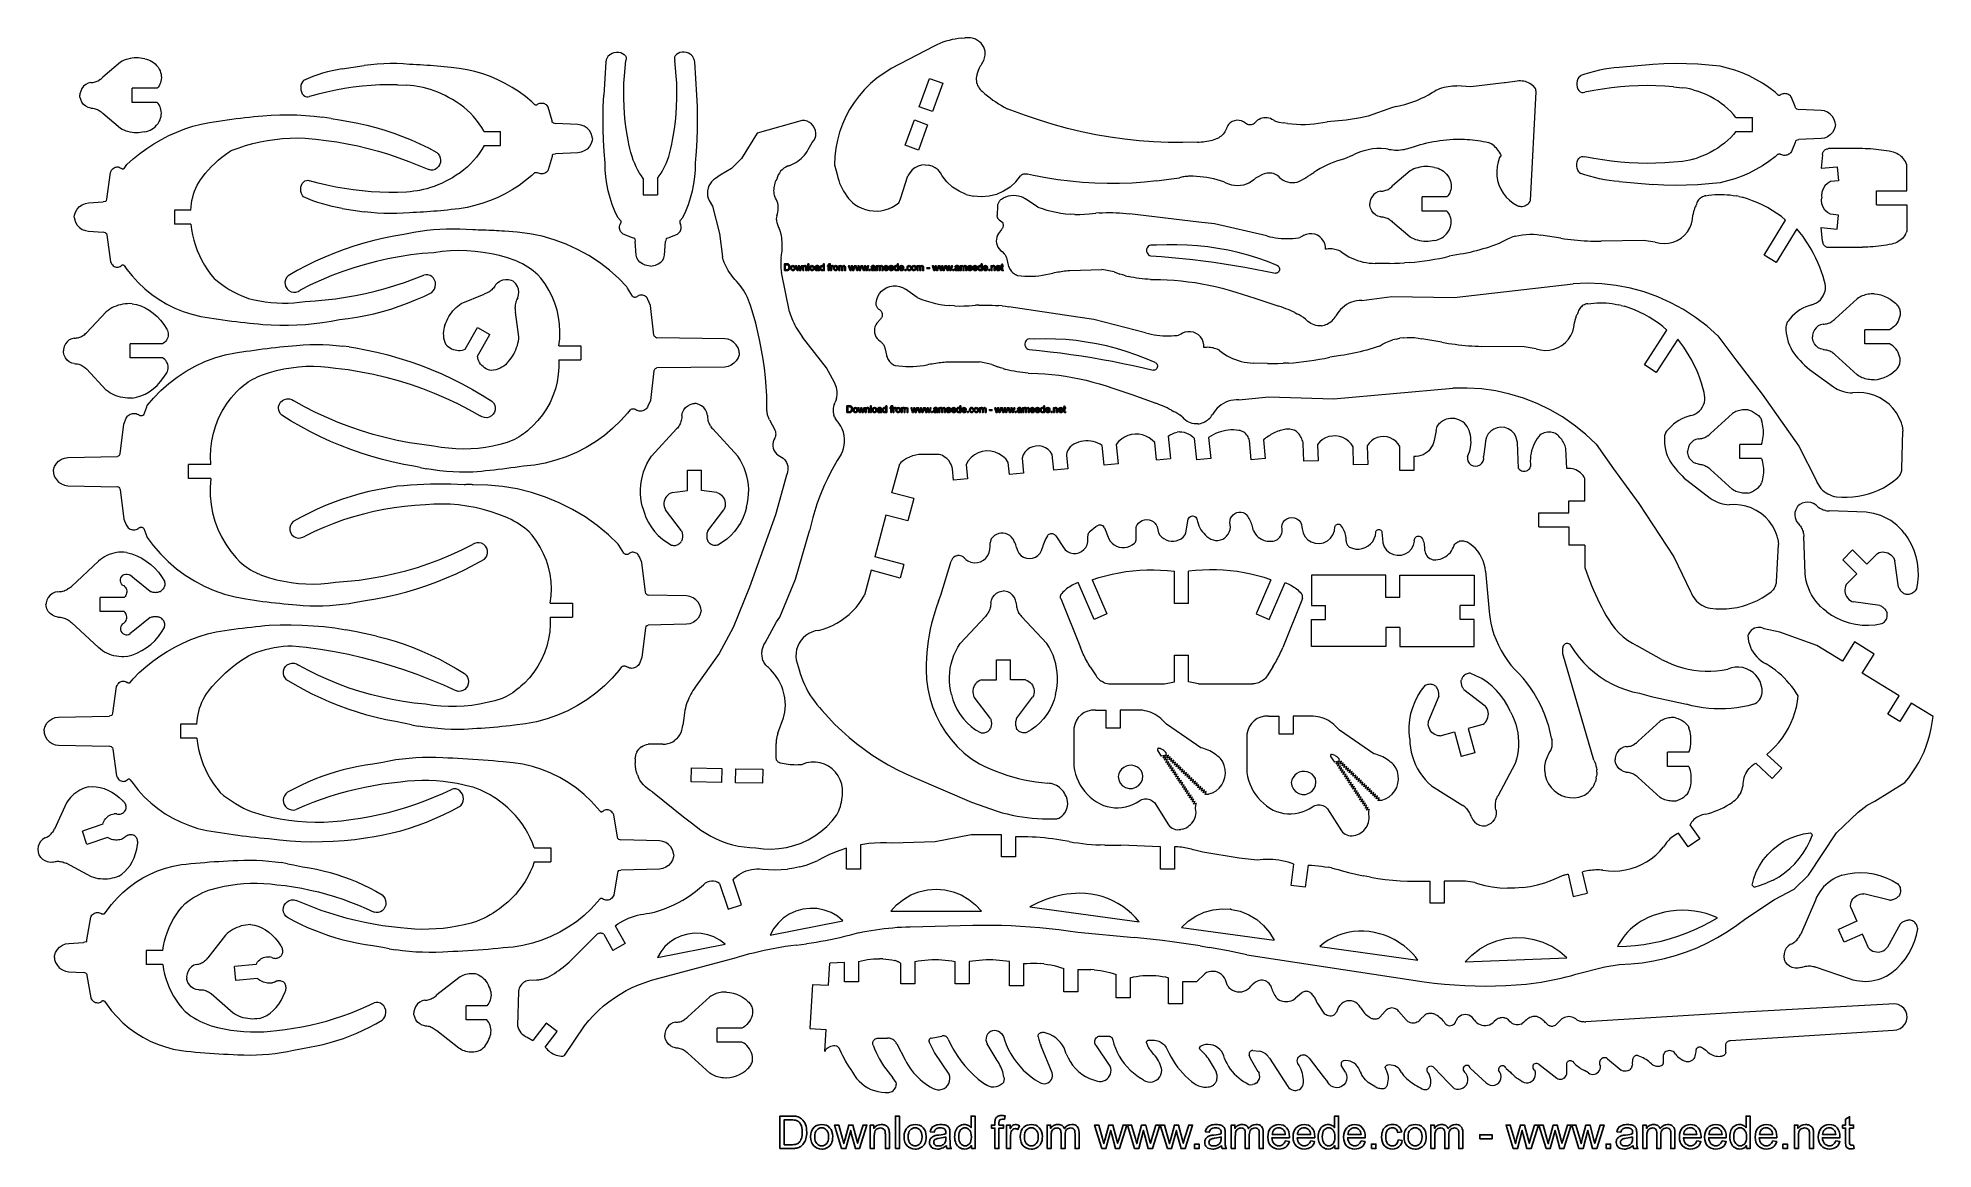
# Model space of a CAD drawing. Header units: millimetres. Extents: x -233 to 120, y -19 to 188.
import ezdxf

# ---------------------------------------------------------------- set-up
doc = ezdxf.new("R2010")
doc.units = ezdxf.units.MM
doc.header["$MEASUREMENT"] = 0
doc.layers.add('Layer 1', color=7, linetype='Continuous')

msp = doc.modelspace()

# ---------------------------------------------------------------- linework, layer by layer
at = {"layer": 'Layer 1', "lineweight": 9}
for points in [[(-65.1354, 187.2097), (-65.1354, 187.2097), (-65.6829, 186.9685), (-65.6829, 186.9685)], [(-64.5779, 187.4267), (-64.5779, 187.4267), (-65.1354, 187.2097), (-65.1354, 187.2097)], [(-64.0115, 187.6189), (-64.0115, 187.6189), (-64.5779, 187.4267), (-64.5779, 187.4267)], [(-63.4371, 187.7862), (-63.4371, 187.7862), (-64.0115, 187.6189), (-64.0115, 187.6189)], [(-62.856, 187.9281), (-62.856, 187.9281), (-63.4371, 187.7862), (-63.4371, 187.7862)], [(-62.2692, 188.0443), (-62.2692, 188.0443), (-62.856, 187.9281), (-62.856, 187.9281)], [(-61.6778, 188.1347), (-61.6778, 188.1347), (-62.2692, 188.0443), (-62.2692, 188.0443)], [(-61.0831, 188.1991), (-61.0831, 188.1991), (-61.6778, 188.1347), (-61.6778, 188.1347)], [(-61.0831, 188.1991), (-61.0831, 188.1991), (-60.4861, 188.2373), (-60.4861, 188.2373)], [(-59.888, 188.2492), (-59.888, 188.2492), (-60.4861, 188.2373), (-60.4861, 188.2373)], [(-59.4478, 188.2387), (-59.4478, 188.2387), (-59.888, 188.2492), (-59.888, 188.2492)], [(-59.1363, 188.1986), (-59.1363, 188.1986), (-59.4478, 188.2387), (-59.4478, 188.2387)], [(-58.877, 188.1373), (-58.877, 188.1373), (-59.1363, 188.1986), (-59.1363, 188.1986)], [(-58.4805, 187.986), (-58.4805, 187.986), (-58.877, 188.1373), (-58.877, 188.1373)], [(-58.1074, 187.7837), (-58.1074, 187.7837), (-58.4805, 187.986), (-58.4805, 187.986)], [(-57.7643, 187.5339), (-57.7643, 187.5339), (-58.1074, 187.7837), (-58.1074, 187.7837)], [(-57.4572, 187.241), (-57.4572, 187.241), (-57.7643, 187.5339), (-57.7643, 187.5339)], [(-57.1914, 186.9102), (-57.1914, 186.9102), (-57.4572, 187.241), (-57.4572, 187.241)], [(-217.85, 183.7366), (-217.85, 183.7366), (-221.1429, 180.9126), (-221.1429, 180.9126)], [(-217.5211, 183.9139), (-217.5211, 183.9139), (-217.85, 183.7366), (-217.85, 183.7366)], [(-217.1772, 184.07), (-217.1772, 184.07), (-217.5211, 183.9139), (-217.5211, 183.9139)], [(-216.8203, 184.2041), (-216.8203, 184.2041), (-217.1772, 184.07), (-217.1772, 184.07)], [(-216.452, 184.3156), (-216.452, 184.3156), (-216.8203, 184.2041), (-216.8203, 184.2041)], [(-216.0742, 184.4038), (-216.0742, 184.4038), (-216.452, 184.3156), (-216.452, 184.3156)], [(-215.689, 184.4684), (-215.689, 184.4684), (-216.0742, 184.4038), (-216.0742, 184.4038)], [(-215.2983, 184.5089), (-215.2983, 184.5089), (-215.689, 184.4684), (-215.689, 184.4684)], [(-214.904, 184.5252), (-214.904, 184.5252), (-215.2983, 184.5089), (-215.2983, 184.5089)], [(-214.5082, 184.5172), (-214.5082, 184.5172), (-214.904, 184.5252), (-214.904, 184.5252)], [(-214.113, 184.485), (-214.113, 184.485), (-214.5082, 184.5172), (-214.5082, 184.5172)], [(-213.7203, 184.4286), (-213.7203, 184.4286), (-214.113, 184.485), (-214.113, 184.485)], [(-213.3322, 184.3485), (-213.3322, 184.3485), (-213.7203, 184.4286), (-213.7203, 184.4286)], [(-213.3322, 184.3485), (-213.3322, 184.3485), (-212.9909, 184.2927), (-212.9909, 184.2927)], [(-212.9909, 184.2927), (-212.9909, 184.2927), (-212.6528, 184.1937), (-212.6528, 184.1937)], [(-212.6528, 184.1937), (-212.6528, 184.1937), (-212.3208, 184.0525), (-212.3208, 184.0525)], [(-212.3208, 184.0525), (-212.3208, 184.0525), (-211.9979, 183.8703), (-211.9979, 183.8703)], [(-211.9979, 183.8703), (-211.9979, 183.8703), (-211.6871, 183.6487), (-211.6871, 183.6487)], [(-127.3819, 183.7958), (-127.3819, 183.7958), (-127.7928, 177.5523), (-127.7928, 177.5523)], [(-127.3819, 183.7958), (-127.3819, 183.7958), (-127.3442, 183.9299), (-127.3442, 183.9299)], [(-127.3442, 183.9299), (-127.3442, 183.9299), (-127.3031, 184.063), (-127.3031, 184.063)], [(-127.3031, 184.063), (-127.3031, 184.063), (-127.2586, 184.1949), (-127.2586, 184.1949)], [(-127.2586, 184.1949), (-127.2586, 184.1949), (-127.2106, 184.3257), (-127.2106, 184.3257)], [(-127.2106, 184.3257), (-127.2106, 184.3257), (-127.1592, 184.4551), (-127.1592, 184.4551)], [(-127.1592, 184.4551), (-127.1592, 184.4551), (-127.1046, 184.5829), (-127.1046, 184.5829)], [(-127.1046, 184.5829), (-127.1046, 184.5829), (-127.0467, 184.7092), (-127.0467, 184.7092)], [(-127.0467, 184.7092), (-127.0467, 184.7092), (-126.9967, 184.811), (-126.9967, 184.811)], [(-126.6826, 185.0922), (-126.6826, 185.0922), (-126.9967, 184.811), (-126.9967, 184.811)], [(-126.6826, 185.0922), (-126.6826, 185.0922), (-126.5518, 185.2101), (-126.5518, 185.2101)], [(-126.5518, 185.2101), (-126.5518, 185.2101), (-126.2219, 185.3979), (-126.2219, 185.3979)], [(-126.2219, 185.3979), (-126.2219, 185.3979), (-125.8421, 185.527), (-125.8421, 185.527)], [(-125.8421, 185.527), (-125.8421, 185.527), (-125.4338, 185.5902), (-125.4338, 185.5902)], [(-125.4338, 185.5902), (-125.4338, 185.5902), (-125.0197, 185.5839), (-125.0197, 185.5839)], [(-125.0197, 185.5839), (-125.0197, 185.5839), (-124.6231, 185.5086), (-124.6231, 185.5086)], [(-124.6231, 185.5086), (-124.6231, 185.5086), (-124.2661, 185.3684), (-124.2661, 185.3684)], [(-124.2661, 185.3684), (-124.2661, 185.3684), (-123.9687, 185.1711), (-123.9687, 185.1711)], [(-123.9687, 185.1711), (-123.9687, 185.1711), (-123.7476, 184.9279), (-123.7476, 184.9279)], [(-123.8108, 182.6396), (-123.8108, 182.6396), (-123.6402, 184.0666), (-123.6402, 184.0666)], [(-123.7476, 184.9279), (-123.7476, 184.9279), (-123.6151, 184.6523), (-123.6151, 184.6523)], [(-123.5786, 184.3598), (-123.5786, 184.3598), (-123.6402, 184.0666), (-123.6402, 184.0666)], [(-123.6151, 184.6523), (-123.6151, 184.6523), (-123.5786, 184.3598), (-123.5786, 184.3598)], [(-114.5898, 184.6523), (-114.5898, 184.6523), (-114.6263, 184.3598), (-114.6263, 184.3598)], [(-114.6263, 184.3598), (-114.6263, 184.3598), (-114.5647, 184.0666), (-114.5647, 184.0666)], [(-114.4573, 184.9279), (-114.4573, 184.9279), (-114.5898, 184.6523), (-114.5898, 184.6523)], [(-114.3941, 182.6396), (-114.3941, 182.6396), (-114.5647, 184.0666), (-114.5647, 184.0666)], [(-114.2362, 185.1711), (-114.2362, 185.1711), (-114.4573, 184.9279), (-114.4573, 184.9279)], [(-113.9388, 185.3684), (-113.9388, 185.3684), (-114.2362, 185.1711), (-114.2362, 185.1711)], [(-113.5818, 185.5086), (-113.5818, 185.5086), (-113.9388, 185.3684), (-113.9388, 185.3684)], [(-113.1852, 185.5839), (-113.1852, 185.5839), (-113.5818, 185.5086), (-113.5818, 185.5086)], [(-112.7711, 185.5902), (-112.7711, 185.5902), (-113.1852, 185.5839), (-113.1852, 185.5839)], [(-112.3628, 185.527), (-112.3628, 185.527), (-112.7711, 185.5902), (-112.7711, 185.5902)], [(-111.983, 185.3979), (-111.983, 185.3979), (-112.3628, 185.527), (-112.3628, 185.527)], [(-111.6531, 185.2101), (-111.6531, 185.2101), (-111.983, 185.3979), (-111.983, 185.3979)], [(-111.5223, 185.0922), (-111.5223, 185.0922), (-111.6531, 185.2101), (-111.6531, 185.2101)], [(-111.5223, 185.0922), (-111.5223, 185.0922), (-111.2082, 184.811), (-111.2082, 184.811)], [(-111.1582, 184.7092), (-111.1582, 184.7092), (-111.2082, 184.811), (-111.2082, 184.811)], [(-111.1003, 184.5829), (-111.1003, 184.5829), (-111.1582, 184.7092), (-111.1582, 184.7092)], [(-111.0457, 184.4551), (-111.0457, 184.4551), (-111.1003, 184.5829), (-111.1003, 184.5829)], [(-110.9943, 184.3257), (-110.9943, 184.3257), (-111.0457, 184.4551), (-111.0457, 184.4551)], [(-110.9463, 184.1949), (-110.9463, 184.1949), (-110.9943, 184.3257), (-110.9943, 184.3257)], [(-110.9018, 184.063), (-110.9018, 184.063), (-110.9463, 184.1949), (-110.9463, 184.1949)], [(-110.8607, 183.9299), (-110.8607, 183.9299), (-110.9018, 184.063), (-110.9018, 184.063)], [(-110.823, 183.7958), (-110.823, 183.7958), (-110.8607, 183.9299), (-110.8607, 183.9299)], [(-110.4121, 177.5523), (-110.4121, 177.5523), (-110.823, 183.7958), (-110.823, 183.7958)], [(-66.2192, 186.7035), (-66.2192, 186.7035), (-74.2323, 182.5234), (-74.2323, 182.5234)], [(-65.6829, 186.9685), (-65.6829, 186.9685), (-66.2192, 186.7035), (-66.2192, 186.7035)], [(-56.9715, 186.5472), (-56.9715, 186.5472), (-57.1914, 186.9102), (-57.1914, 186.9102)], [(-57.1911, 183.6053), (-57.1911, 183.6053), (-57.0712, 183.8232), (-57.0712, 183.8232)], [(-57.0712, 183.8232), (-57.0712, 183.8232), (-56.9663, 184.0487), (-56.9663, 184.0487)], [(-56.8015, 186.1584), (-56.8015, 186.1584), (-56.9715, 186.5472), (-56.9715, 186.5472)], [(-56.9663, 184.0487), (-56.9663, 184.0487), (-56.8769, 184.2808), (-56.8769, 184.2808)], [(-56.8769, 184.2808), (-56.8769, 184.2808), (-56.8034, 184.5184), (-56.8034, 184.5184)], [(-56.8034, 184.5184), (-56.8034, 184.5184), (-56.7462, 184.7605), (-56.7462, 184.7605)], [(-56.6843, 185.7505), (-56.6843, 185.7505), (-56.8015, 186.1584), (-56.8015, 186.1584)], [(-56.7462, 184.7605), (-56.7462, 184.7605), (-56.7055, 185.0058), (-56.7055, 185.0058)], [(-56.7055, 185.0058), (-56.7055, 185.0058), (-56.6816, 185.2534), (-56.6816, 185.2534)], [(-56.6745, 185.502), (-56.6745, 185.502), (-56.6843, 185.7505), (-56.6843, 185.7505)], [(-56.6816, 185.2534), (-56.6816, 185.2534), (-56.6745, 185.502), (-56.6745, 185.502)], [(-222.3816, 180.0996), (-222.3816, 180.0996), (-222.1865, 180.177), (-222.1865, 180.177)], [(-222.1865, 180.177), (-222.1865, 180.177), (-221.9962, 180.2681), (-221.9962, 180.2681)], [(-221.9962, 180.2681), (-221.9962, 180.2681), (-221.8115, 180.3724), (-221.8115, 180.3724)], [(-221.6331, 180.4895), (-221.6331, 180.4895), (-221.8115, 180.3724), (-221.8115, 180.3724)], [(-221.6331, 180.4895), (-221.6331, 180.4895), (-221.4618, 180.6189), (-221.4618, 180.6189)], [(-221.4618, 180.6189), (-221.4618, 180.6189), (-221.2981, 180.7602), (-221.2981, 180.7602)], [(-221.2981, 180.7602), (-221.2981, 180.7602), (-221.1429, 180.9126), (-221.1429, 180.9126)], [(-211.6871, 183.6487), (-211.6871, 183.6487), (-211.3912, 183.3899), (-211.3912, 183.3899)], [(-211.3912, 183.3899), (-211.3912, 183.3899), (-211.1128, 183.096), (-211.1128, 183.096)], [(-211.1128, 183.096), (-211.1128, 183.096), (-210.8546, 182.7698), (-210.8546, 182.7698)], [(-210.8546, 182.7698), (-210.8546, 182.7698), (-210.6188, 182.4143), (-210.6188, 182.4143)], [(-210.6188, 182.4143), (-210.6188, 182.4143), (-210.4768, 182.1217), (-210.4768, 182.1217)], [(-210.4768, 182.1217), (-210.4768, 182.1217), (-210.3654, 181.8147), (-210.3654, 181.8147)], [(-210.3028, 180.2082), (-210.3028, 180.2082), (-210.3903, 179.902), (-210.3903, 179.902)], [(-210.3654, 181.8147), (-210.3654, 181.8147), (-210.286, 181.4973), (-210.286, 181.4973)], [(-210.2481, 180.525), (-210.2481, 180.525), (-210.3028, 180.2082), (-210.3028, 180.2082)], [(-210.286, 181.4973), (-210.286, 181.4973), (-210.2396, 181.1738), (-210.2396, 181.1738)], [(-210.227, 180.8483), (-210.227, 180.8483), (-210.2481, 180.525), (-210.2481, 180.525)], [(-210.2396, 181.1738), (-210.2396, 181.1738), (-210.227, 180.8483), (-210.227, 180.8483)], [(-183.7252, 180.3276), (-183.7252, 180.3276), (-183.9448, 180.0613), (-183.9448, 180.0613)], [(-182.8546, 180.7062), (-182.8546, 180.7062), (-183.7252, 180.3276), (-183.7252, 180.3276)], [(-181.9744, 181.0543), (-181.9744, 181.0543), (-182.8546, 180.7062), (-182.8546, 180.7062)], [(-181.0856, 181.3714), (-181.0856, 181.3714), (-181.9744, 181.0543), (-181.9744, 181.0543)], [(-180.189, 181.6574), (-180.189, 181.6574), (-181.0856, 181.3714), (-181.0856, 181.3714)], [(-179.2855, 181.9118), (-179.2855, 181.9118), (-180.189, 181.6574), (-180.189, 181.6574)], [(-178.3761, 182.1344), (-178.3761, 182.1344), (-179.2855, 181.9118), (-179.2855, 181.9118)], [(-177.4616, 182.3251), (-177.4616, 182.3251), (-178.3761, 182.1344), (-178.3761, 182.1344)], [(-176.543, 182.4836), (-176.543, 182.4836), (-177.4616, 182.3251), (-177.4616, 182.3251)], [(-176.543, 182.4836), (-176.543, 182.4836), (-172.4242, 183.1076), (-172.4242, 183.1076)], [(-171.2192, 183.2562), (-171.2192, 183.2562), (-172.4242, 183.1076), (-172.4242, 183.1076)], [(-170.011, 183.3648), (-170.011, 183.3648), (-171.2192, 183.2562), (-171.2192, 183.2562)], [(-168.8006, 183.4332), (-168.8006, 183.4332), (-170.011, 183.3648), (-170.011, 183.3648)], [(-167.5892, 183.4615), (-167.5892, 183.4615), (-168.8006, 183.4332), (-168.8006, 183.4332)], [(-166.3777, 183.4496), (-166.3777, 183.4496), (-167.5892, 183.4615), (-167.5892, 183.4615)], [(-165.1674, 183.3975), (-165.1674, 183.3975), (-166.3777, 183.4496), (-166.3777, 183.4496)], [(-163.9592, 183.3053), (-163.9592, 183.3053), (-165.1674, 183.3975), (-165.1674, 183.3975)], [(-163.3157, 183.2797), (-163.3157, 183.2797), (-163.9592, 183.3053), (-163.9592, 183.3053)], [(-162.6723, 183.25), (-162.6723, 183.25), (-163.3157, 183.2797), (-163.3157, 183.2797)], [(-162.0291, 183.2162), (-162.0291, 183.2162), (-162.6723, 183.25), (-162.6723, 183.25)], [(-161.3861, 183.1784), (-161.3861, 183.1784), (-162.0291, 183.2162), (-162.0291, 183.2162)], [(-160.7432, 183.1364), (-160.7432, 183.1364), (-161.3861, 183.1784), (-161.3861, 183.1784)], [(-160.1006, 183.0903), (-160.1006, 183.0903), (-160.7432, 183.1364), (-160.7432, 183.1364)], [(-159.4583, 183.0402), (-159.4583, 183.0402), (-160.1006, 183.0903), (-160.1006, 183.0903)], [(-158.8162, 182.986), (-158.8162, 182.986), (-159.4583, 183.0402), (-159.4583, 183.0402)], [(-158.1744, 182.9276), (-158.1744, 182.9276), (-158.8162, 182.986), (-158.8162, 182.986)], [(-157.5329, 182.8652), (-157.5329, 182.8652), (-158.1744, 182.9276), (-158.1744, 182.9276)], [(-156.8918, 182.7987), (-156.8918, 182.7987), (-157.5329, 182.8652), (-157.5329, 182.8652)], [(-156.2509, 182.7281), (-156.2509, 182.7281), (-156.8918, 182.7987), (-156.8918, 182.7987)], [(-154.7484, 182.5595), (-154.7484, 182.5595), (-156.2509, 182.7281), (-156.2509, 182.7281)], [(-153.2582, 182.3044), (-153.2582, 182.3044), (-154.7484, 182.5595), (-154.7484, 182.5595)], [(-151.7851, 181.9637), (-151.7851, 181.9637), (-153.2582, 182.3044), (-153.2582, 182.3044)], [(-150.3342, 181.5386), (-150.3342, 181.5386), (-151.7851, 181.9637), (-151.7851, 181.9637)], [(-148.9101, 181.0306), (-148.9101, 181.0306), (-150.3342, 181.5386), (-150.3342, 181.5386)], [(-147.5178, 180.4412), (-147.5178, 180.4412), (-148.9101, 181.0306), (-148.9101, 181.0306)], [(-146.1618, 179.7724), (-146.1618, 179.7724), (-147.5178, 180.4412), (-147.5178, 180.4412)], [(-124.0201, 179.7848), (-124.0201, 179.7848), (-123.9375, 181.212), (-123.9375, 181.212)], [(-123.9375, 181.212), (-123.9375, 181.212), (-123.8108, 182.6396), (-123.8108, 182.6396)], [(-114.2674, 181.212), (-114.2674, 181.212), (-114.3941, 182.6396), (-114.3941, 182.6396)], [(-114.1848, 179.7848), (-114.1848, 179.7848), (-114.2674, 181.212), (-114.2674, 181.212)], [(-76.9149, 180.735), (-76.9149, 180.735), (-78.0934, 179.7333), (-78.0934, 179.7333)], [(-74.2323, 182.5234), (-74.2323, 182.5234), (-76.9149, 180.735), (-76.9149, 180.735)], [(-68.9991, 175.4237), (-68.9991, 175.4237), (-67.0873, 180.7138), (-67.0873, 180.7138)], [(-67.0873, 180.7138), (-67.0873, 180.7138), (-64.6186, 179.8217), (-64.6186, 179.8217)], [(-58.3629, 180.7884), (-58.3629, 180.7884), (-58.367, 180.4999), (-58.367, 180.4999)], [(-58.367, 180.4999), (-58.367, 180.4999), (-58.3428, 180.2124), (-58.3428, 180.2124)], [(-58.3305, 181.0751), (-58.3305, 181.0751), (-58.3629, 180.7884), (-58.3629, 180.7884)], [(-58.3428, 180.2124), (-58.3428, 180.2124), (-58.2904, 179.9287), (-58.2904, 179.9287)], [(-58.2701, 181.3572), (-58.2701, 181.3572), (-58.3305, 181.0751), (-58.3305, 181.0751)], [(-58.1448, 181.7818), (-58.1448, 181.7818), (-58.2701, 181.3572), (-58.2701, 181.3572)], [(-57.9969, 182.1992), (-57.9969, 182.1992), (-58.1448, 181.7818), (-58.1448, 181.7818)], [(-57.827, 182.6081), (-57.827, 182.6081), (-57.9969, 182.1992), (-57.9969, 182.1992)], [(-57.6355, 183.0073), (-57.6355, 183.0073), (-57.827, 182.6081), (-57.827, 182.6081)], [(-57.6355, 183.0073), (-57.6355, 183.0073), (-57.4739, 183.1964), (-57.4739, 183.1964)], [(-57.4739, 183.1964), (-57.4739, 183.1964), (-57.3256, 183.3961), (-57.3256, 183.3961)], [(-57.3256, 183.3961), (-57.3256, 183.3961), (-57.1911, 183.6053), (-57.1911, 183.6053)], [(42.4613, 180.1905), (42.4613, 180.1905), (40.1952, 179.8784), (40.1952, 179.8784)], [(42.7642, 180.2231), (42.7642, 180.2231), (42.4613, 180.1905), (42.4613, 180.1905)], [(43.0687, 180.2302), (43.0687, 180.2302), (42.7642, 180.2231), (42.7642, 180.2231)], [(43.3728, 180.2117), (43.3728, 180.2117), (43.0687, 180.2302), (43.0687, 180.2302)], [(43.6742, 180.1679), (43.6742, 180.1679), (43.3728, 180.2117), (43.3728, 180.2117)], [(43.9709, 180.0989), (43.9709, 180.0989), (43.6742, 180.1679), (43.6742, 180.1679)], [(53.6056, 180.2377), (53.6056, 180.2377), (53.5424, 179.8445), (53.5424, 179.8445)], [(53.7346, 180.6035), (53.7346, 180.6035), (53.6056, 180.2377), (53.6056, 180.2377)], [(53.9224, 180.9212), (53.9224, 180.9212), (53.7346, 180.6035), (53.7346, 180.6035)], [(54.0404, 181.0472), (54.0404, 181.0472), (53.9224, 180.9212), (53.9224, 180.9212)], [(54.0404, 181.0472), (54.0404, 181.0472), (54.3215, 181.2293), (54.3215, 181.2293)], [(55.0529, 181.4807), (55.0529, 181.4807), (54.3215, 181.2293), (54.3215, 181.2293)], [(55.9545, 181.7571), (55.9545, 181.7571), (55.0529, 181.4807), (55.0529, 181.4807)], [(56.8623, 182.0021), (56.8623, 182.0021), (55.9545, 181.7571), (55.9545, 181.7571)], [(57.7753, 182.2155), (57.7753, 182.2155), (56.8623, 182.0021), (56.8623, 182.0021)], [(58.6927, 182.397), (58.6927, 182.397), (57.7753, 182.2155), (57.7753, 182.2155)], [(59.6135, 182.5465), (59.6135, 182.5465), (58.6927, 182.397), (58.6927, 182.397)], [(60.5368, 182.6639), (60.5368, 182.6639), (59.6135, 182.5465), (59.6135, 182.5465)], [(61.4617, 182.749), (61.4617, 182.749), (60.5368, 182.6639), (60.5368, 182.6639)], [(67.7052, 183.2991), (67.7052, 183.2991), (61.4617, 182.749), (61.4617, 182.749)], [(69.8021, 183.4156), (69.8021, 183.4156), (67.7052, 183.2991), (67.7052, 183.2991)], [(71.9002, 183.4626), (71.9002, 183.4626), (69.8021, 183.4156), (69.8021, 183.4156)], [(73.9979, 183.44), (73.9979, 183.44), (71.9002, 183.4626), (71.9002, 183.4626)], [(76.0931, 183.3479), (76.0931, 183.3479), (73.9979, 183.44), (73.9979, 183.44)], [(78.1842, 183.1863), (78.1842, 183.1863), (76.0931, 183.3479), (76.0931, 183.3479)], [(80.2691, 182.9554), (80.2691, 182.9554), (78.1842, 183.1863), (78.1842, 183.1863)], [(81.654, 182.6224), (81.654, 182.6224), (80.2691, 182.9554), (80.2691, 182.9554)], [(83.0174, 182.2101), (83.0174, 182.2101), (81.654, 182.6224), (81.654, 182.6224)], [(84.3547, 181.7198), (84.3547, 181.7198), (83.0174, 182.2101), (83.0174, 182.2101)], [(85.6615, 181.1532), (85.6615, 181.1532), (84.3547, 181.7198), (84.3547, 181.7198)], [(86.9334, 180.5121), (86.9334, 180.5121), (85.6615, 181.1532), (85.6615, 181.1532)], [(88.1662, 179.7988), (88.1662, 179.7988), (86.9334, 180.5121), (86.9334, 180.5121)], [(-225.4004, 177.83), (-225.4004, 177.83), (-225.4158, 177.5475), (-225.4158, 177.5475)], [(-225.4004, 177.265), (-225.4004, 177.265), (-225.4158, 177.5475), (-225.4158, 177.5475)], [(-225.2667, 178.3544), (-225.2667, 178.3544), (-225.4004, 177.83), (-225.4004, 177.83)], [(-225.2667, 176.7405), (-225.2667, 176.7405), (-225.4004, 177.265), (-225.4004, 177.265)], [(-225.0352, 178.835), (-225.0352, 178.835), (-225.2667, 178.3544), (-225.2667, 178.3544)], [(-225.0352, 176.26), (-225.0352, 176.26), (-225.2667, 176.7405), (-225.2667, 176.7405)], [(-224.7166, 179.2494), (-224.7166, 179.2494), (-225.0352, 178.835), (-225.0352, 178.835)], [(-224.3256, 179.5786), (-224.3256, 179.5786), (-224.7166, 179.2494), (-224.7166, 179.2494)], [(-223.8803, 179.8073), (-223.8803, 179.8073), (-224.3256, 179.5786), (-224.3256, 179.5786)], [(-223.4013, 179.9249), (-223.4013, 179.9249), (-223.8803, 179.8073), (-223.8803, 179.8073)], [(-223.4013, 179.9249), (-223.4013, 179.9249), (-223.1942, 179.9309), (-223.1942, 179.9309)], [(-223.1942, 179.9309), (-223.1942, 179.9309), (-222.9878, 179.9515), (-222.9878, 179.9515)], [(-222.9878, 179.9515), (-222.9878, 179.9515), (-222.7831, 179.9865), (-222.7831, 179.9865)], [(-222.7831, 179.9865), (-222.7831, 179.9865), (-222.5807, 180.036), (-222.5807, 180.036)], [(-222.5807, 180.036), (-222.5807, 180.036), (-222.3816, 180.0996), (-222.3816, 180.0996)], [(-211.0399, 178.86), (-211.0399, 178.86), (-215.6649, 178.86), (-215.6649, 178.86)], [(-215.6649, 176.235), (-215.6649, 176.235), (-215.6649, 178.86), (-215.6649, 178.86)], [(-210.8365, 179.0859), (-210.8365, 179.0859), (-211.0399, 178.86), (-211.0399, 178.86)], [(-210.659, 179.3372), (-210.659, 179.3372), (-210.8365, 179.0859), (-210.8365, 179.0859)], [(-210.5096, 179.6104), (-210.5096, 179.6104), (-210.659, 179.3372), (-210.659, 179.3372)], [(-210.3903, 179.902), (-210.3903, 179.902), (-210.5096, 179.6104), (-210.5096, 179.6104)], [(-184.2181, 179.3593), (-184.2181, 179.3593), (-184.2565, 178.9628), (-184.2565, 178.9628)], [(-184.2565, 178.9628), (-184.2565, 178.9628), (-184.2252, 178.5652), (-184.2252, 178.5652)], [(-184.2252, 178.5652), (-184.2252, 178.5652), (-184.126, 178.1887), (-184.126, 178.1887)], [(-184.1123, 179.7324), (-184.1123, 179.7324), (-184.2181, 179.3593), (-184.2181, 179.3593)], [(-184.126, 178.1887), (-184.126, 178.1887), (-183.9645, 177.8544), (-183.9645, 177.8544)], [(-183.9448, 180.0613), (-183.9448, 180.0613), (-184.1123, 179.7324), (-184.1123, 179.7324)], [(-183.9645, 177.8544), (-183.9645, 177.8544), (-183.7497, 177.5809), (-183.7497, 177.5809)], [(-183.7497, 177.5809), (-183.7497, 177.5809), (-183.4936, 177.3837), (-183.4936, 177.3837)], [(-183.4936, 177.3837), (-183.4936, 177.3837), (-183.2105, 177.2736), (-183.2105, 177.2736)], [(-183.2105, 177.2736), (-183.2105, 177.2736), (-182.9163, 177.2569), (-182.9163, 177.2569)], [(-182.9163, 177.2569), (-182.9163, 177.2569), (-182.6275, 177.3346), (-182.6275, 177.3346)], [(-181.0082, 177.7748), (-181.0082, 177.7748), (-182.6275, 177.3346), (-182.6275, 177.3346)], [(-179.3804, 178.1662), (-179.3804, 178.1662), (-181.0082, 177.7748), (-181.0082, 177.7748)], [(-177.7454, 178.5084), (-177.7454, 178.5084), (-179.3804, 178.1662), (-179.3804, 178.1662)], [(-176.1043, 178.8014), (-176.1043, 178.8014), (-177.7454, 178.5084), (-177.7454, 178.5084)], [(-174.4584, 179.0447), (-174.4584, 179.0447), (-176.1043, 178.8014), (-176.1043, 178.8014)], [(-172.809, 179.2383), (-172.809, 179.2383), (-174.4584, 179.0447), (-174.4584, 179.0447)], [(-171.1572, 179.382), (-171.1572, 179.382), (-172.809, 179.2383), (-172.809, 179.2383)], [(-169.5043, 179.4756), (-169.5043, 179.4756), (-171.1572, 179.382), (-171.1572, 179.382)], [(-167.8515, 179.5192), (-167.8515, 179.5192), (-169.5043, 179.4756), (-169.5043, 179.4756)], [(-166.2001, 179.5127), (-166.2001, 179.5127), (-167.8515, 179.5192), (-167.8515, 179.5192)], [(-166.2001, 179.5127), (-166.2001, 179.5127), (-164.5513, 179.456), (-164.5513, 179.456)], [(-163.8639, 179.3971), (-163.8639, 179.3971), (-164.5513, 179.456), (-164.5513, 179.456)], [(-163.1784, 179.3081), (-163.1784, 179.3081), (-163.8639, 179.3971), (-163.8639, 179.3971)], [(-162.4961, 179.1893), (-162.4961, 179.1893), (-163.1784, 179.3081), (-163.1784, 179.3081)], [(-162.132, 179.1339), (-162.132, 179.1339), (-162.4961, 179.1893), (-162.4961, 179.1893)], [(-161.431, 178.9946), (-161.431, 178.9946), (-162.132, 179.1339), (-162.132, 179.1339)], [(-160.7347, 178.8235), (-160.7347, 178.8235), (-161.431, 178.9946), (-161.431, 178.9946)], [(-160.0443, 178.6209), (-160.0443, 178.6209), (-160.7347, 178.8235), (-160.7347, 178.8235)], [(-159.3609, 178.3871), (-159.3609, 178.3871), (-160.0443, 178.6209), (-160.0443, 178.6209)], [(-158.6858, 178.1226), (-158.6858, 178.1226), (-159.3609, 178.3871), (-159.3609, 178.3871)], [(-158.02, 177.8276), (-158.02, 177.8276), (-158.6858, 178.1226), (-158.6858, 178.1226)], [(-157.3646, 177.5029), (-157.3646, 177.5029), (-158.02, 177.8276), (-158.02, 177.8276)], [(-156.747, 177.1632), (-156.747, 177.1632), (-157.3646, 177.5029), (-157.3646, 177.5029)], [(-155.9952, 176.7673), (-155.9952, 176.7673), (-156.747, 177.1632), (-156.747, 177.1632)], [(-155.2666, 176.3301), (-155.2666, 176.3301), (-155.9952, 176.7673), (-155.9952, 176.7673)], [(-144.8467, 179.0265), (-144.8467, 179.0265), (-146.1618, 179.7724), (-146.1618, 179.7724)], [(-143.5767, 178.206), (-143.5767, 178.206), (-144.8467, 179.0265), (-144.8467, 179.0265)], [(-142.3562, 177.3136), (-142.3562, 177.3136), (-143.5767, 178.206), (-143.5767, 178.206)], [(-141.1893, 176.3523), (-141.1893, 176.3523), (-142.3562, 177.3136), (-142.3562, 177.3136)], [(-127.8798, 175.4555), (-127.8798, 175.4555), (-127.7928, 177.5523), (-127.7928, 177.5523)], [(-124.0586, 178.3591), (-124.0586, 178.3591), (-124.0201, 179.7848), (-124.0201, 179.7848)], [(-124.0529, 176.936), (-124.0529, 176.936), (-124.0586, 178.3591), (-124.0586, 178.3591)], [(-124.003, 175.5165), (-124.003, 175.5165), (-124.0529, 176.936), (-124.0529, 176.936)], [(-114.2019, 175.5165), (-114.2019, 175.5165), (-114.152, 176.936), (-114.152, 176.936)], [(-114.1463, 178.3591), (-114.1463, 178.3591), (-114.1848, 179.7848), (-114.1848, 179.7848)], [(-114.152, 176.936), (-114.152, 176.936), (-114.1463, 178.3591), (-114.1463, 178.3591)], [(-110.3251, 175.4555), (-110.3251, 175.4555), (-110.4121, 177.5523), (-110.4121, 177.5523)], [(-80.2092, 177.4798), (-80.2092, 177.4798), (-81.1348, 176.2407), (-81.1348, 176.2407)], [(-79.1935, 178.6462), (-79.1935, 178.6462), (-80.2092, 177.4798), (-80.2092, 177.4798)], [(-78.0934, 179.7333), (-78.0934, 179.7333), (-79.1935, 178.6462), (-79.1935, 178.6462)], [(-64.6186, 179.8217), (-64.6186, 179.8217), (-66.5303, 174.5315), (-66.5303, 174.5315)], [(-58.2904, 179.9287), (-58.2904, 179.9287), (-58.2104, 179.6516), (-58.2104, 179.6516)], [(-58.2104, 179.6516), (-58.2104, 179.6516), (-58.1035, 179.3836), (-58.1035, 179.3836)], [(-58.1035, 179.3836), (-58.1035, 179.3836), (-57.9709, 179.1274), (-57.9709, 179.1274)], [(-57.9709, 179.1274), (-57.9709, 179.1274), (-57.8137, 178.8855), (-57.8137, 178.8855)], [(-57.8137, 178.8855), (-57.8137, 178.8855), (-57.6676, 178.7018), (-57.6676, 178.7018)], [(-57.6676, 178.7018), (-57.6676, 178.7018), (-57.6643, 178.6987), (-57.6643, 178.6987)], [(-57.6643, 178.6987), (-57.6643, 178.6987), (-57.6335, 178.6602), (-57.6335, 178.6602)], [(-57.6335, 178.6602), (-57.6335, 178.6602), (-57.432, 178.4537), (-57.432, 178.4537)], [(-57.432, 178.4537), (-57.432, 178.4537), (-57.2112, 178.2679), (-57.2112, 178.2679)], [(-57.2112, 178.2679), (-57.2112, 178.2679), (-56.742, 177.848), (-56.742, 177.848)], [(-56.742, 177.848), (-56.742, 177.848), (-56.2603, 177.4424), (-56.2603, 177.4424)], [(-56.2603, 177.4424), (-56.2603, 177.4424), (-55.7665, 177.0516), (-55.7665, 177.0516)], [(-55.7665, 177.0516), (-55.7665, 177.0516), (-55.2612, 176.6759), (-55.2612, 176.6759)], [(-55.2612, 176.6759), (-55.2612, 176.6759), (-54.7448, 176.3156), (-54.7448, 176.3156)], [(23.0133, 176.3193), (23.0133, 176.3193), (23.7637, 176.6094), (23.7637, 176.6094)], [(23.7637, 176.6094), (23.7637, 176.6094), (24.5009, 176.9316), (24.5009, 176.9316)], [(24.5009, 176.9316), (24.5009, 176.9316), (25.2234, 177.2855), (25.2234, 177.2855)], [(25.2234, 177.2855), (25.2234, 177.2855), (25.9299, 177.6703), (25.9299, 177.6703)], [(25.9299, 177.6703), (25.9299, 177.6703), (26.6191, 178.0852), (26.6191, 178.0852)], [(26.6191, 178.0852), (26.6191, 178.0852), (26.9632, 178.2908), (26.9632, 178.2908)], [(26.9632, 178.2908), (26.9632, 178.2908), (27.3172, 178.4789), (27.3172, 178.4789)], [(27.3172, 178.4789), (27.3172, 178.4789), (27.6802, 178.649), (27.6802, 178.649)], [(27.6802, 178.649), (27.6802, 178.649), (28.0513, 178.8007), (28.0513, 178.8007)], [(28.0513, 178.8007), (28.0513, 178.8007), (28.4295, 178.9337), (28.4295, 178.9337)], [(28.4295, 178.9337), (28.4295, 178.9337), (28.8139, 179.0474), (28.8139, 179.0474)], [(28.8139, 179.0474), (28.8139, 179.0474), (29.2035, 179.1418), (29.2035, 179.1418)], [(29.2035, 179.1418), (29.2035, 179.1418), (29.5973, 179.2165), (29.5973, 179.2165)], [(29.5973, 179.2165), (29.5973, 179.2165), (29.9944, 179.2714), (29.9944, 179.2714)], [(29.9944, 179.2714), (29.9944, 179.2714), (30.3937, 179.3063), (30.3937, 179.3063)], [(30.3937, 179.3063), (30.3937, 179.3063), (30.7943, 179.3212), (30.7943, 179.3212)], [(30.7943, 179.3212), (30.7943, 179.3212), (31.1952, 179.3159), (31.1952, 179.3159)], [(33.8202, 179.1284), (33.8202, 179.1284), (31.1952, 179.3159), (31.1952, 179.3159)], [(40.0406, 179.874), (40.0406, 179.874), (33.8202, 179.1284), (33.8202, 179.1284)], [(40.1952, 179.8784), (40.1952, 179.8784), (40.0406, 179.874), (40.0406, 179.874)], [(44.2608, 180.0053), (44.2608, 180.0053), (43.9709, 180.0989), (43.9709, 180.0989)], [(44.5418, 179.8878), (44.5418, 179.8878), (44.2608, 180.0053), (44.2608, 180.0053)], [(44.812, 179.7471), (44.812, 179.7471), (44.5418, 179.8878), (44.5418, 179.8878)], [(45.0694, 179.5843), (45.0694, 179.5843), (44.812, 179.7471), (44.812, 179.7471)], [(44.9122, 157.9297), (44.9122, 157.9297), (45.9632, 178.2075), (45.9632, 178.2075)], [(45.3123, 179.4005), (45.3123, 179.4005), (45.0694, 179.5843), (45.0694, 179.5843)], [(45.539, 179.197), (45.539, 179.197), (45.3123, 179.4005), (45.3123, 179.4005)], [(45.7478, 178.9752), (45.7478, 178.9752), (45.539, 179.197), (45.539, 179.197)], [(45.783, 178.9176), (45.783, 178.9176), (45.7478, 178.9752), (45.7478, 178.9752)], [(45.8153, 178.8584), (45.8153, 178.8584), (45.783, 178.9176), (45.783, 178.9176)], [(45.8445, 178.7976), (45.8445, 178.7976), (45.8153, 178.8584), (45.8153, 178.8584)], [(45.8707, 178.7355), (45.8707, 178.7355), (45.8445, 178.7976), (45.8445, 178.7976)], [(45.8938, 178.6721), (45.8938, 178.6721), (45.8707, 178.7355), (45.8707, 178.7355)], [(45.9136, 178.6076), (45.9136, 178.6076), (45.8938, 178.6721), (45.8938, 178.6721)], [(45.9302, 178.5422), (45.9302, 178.5422), (45.9136, 178.6076), (45.9136, 178.6076)], [(45.9435, 178.4761), (45.9435, 178.4761), (45.9302, 178.5422), (45.9302, 178.5422)], [(45.9535, 178.4094), (45.9535, 178.4094), (45.9435, 178.4761), (45.9435, 178.4761)], [(45.9601, 178.3423), (45.9601, 178.3423), (45.9535, 178.4094), (45.9535, 178.4094)], [(45.9634, 178.2749), (45.9634, 178.2749), (45.9601, 178.3423), (45.9601, 178.3423)], [(45.9632, 178.2075), (45.9632, 178.2075), (45.9634, 178.2749), (45.9634, 178.2749)], [(53.5424, 179.8445), (53.5424, 179.8445), (53.5486, 179.4457), (53.5486, 179.4457)], [(53.5486, 179.4457), (53.5486, 179.4457), (53.624, 179.0637), (53.624, 179.0637)], [(53.624, 179.0637), (53.624, 179.0637), (53.7642, 178.7199), (53.7642, 178.7199)], [(53.7642, 178.7199), (53.7642, 178.7199), (53.9614, 178.4335), (53.9614, 178.4335)], [(53.9614, 178.4335), (53.9614, 178.4335), (54.2046, 178.2205), (54.2046, 178.2205)], [(54.2046, 178.2205), (54.2046, 178.2205), (54.4802, 178.0929), (54.4802, 178.0929)], [(54.4802, 178.0929), (54.4802, 178.0929), (54.7728, 178.0578), (54.7728, 178.0578)], [(54.7728, 178.0578), (54.7728, 178.0578), (55.0659, 178.1172), (55.0659, 178.1172)], [(56.7114, 178.4434), (56.7114, 178.4434), (55.0659, 178.1172), (55.0659, 178.1172)], [(58.3619, 178.7204), (58.3619, 178.7204), (56.7114, 178.4434), (56.7114, 178.4434)], [(60.0162, 178.9479), (60.0162, 178.9479), (58.3619, 178.7204), (58.3619, 178.7204)], [(61.6731, 179.1258), (61.6731, 179.1258), (60.0162, 178.9479), (60.0162, 178.9479)], [(63.3314, 179.2539), (63.3314, 179.2539), (61.6731, 179.1258), (61.6731, 179.1258)], [(64.9897, 179.3321), (64.9897, 179.3321), (63.3314, 179.2539), (63.3314, 179.2539)], [(66.6469, 179.3604), (66.6469, 179.3604), (64.9897, 179.3321), (64.9897, 179.3321)], [(68.3018, 179.3388), (68.3018, 179.3388), (66.6469, 179.3604), (66.6469, 179.3604)], [(69.953, 179.2672), (69.953, 179.2672), (68.3018, 179.3388), (68.3018, 179.3388)], [(71.5993, 179.1457), (71.5993, 179.1457), (69.953, 179.2672), (69.953, 179.2672)], [(71.5993, 179.1457), (71.5993, 179.1457), (73.2396, 178.9744), (73.2396, 178.9744)], [(73.922, 178.8724), (73.922, 178.8724), (73.2396, 178.9744), (73.2396, 178.9744)], [(74.6005, 178.7406), (74.6005, 178.7406), (73.922, 178.8724), (73.922, 178.8724)], [(75.2741, 178.5792), (75.2741, 178.5792), (74.6005, 178.7406), (74.6005, 178.7406)], [(75.2741, 178.5792), (75.2741, 178.5792), (76.0472, 178.3241), (76.0472, 178.3241)], [(76.8577, 178.0193), (76.8577, 178.0193), (76.0472, 178.3241), (76.0472, 178.3241)], [(77.6431, 177.6826), (77.6431, 177.6826), (76.8577, 178.0193), (76.8577, 178.0193)], [(78.401, 177.3151), (78.401, 177.3151), (77.6431, 177.6826), (77.6431, 177.6826)], [(79.1289, 176.918), (79.1289, 176.918), (78.401, 177.3151), (78.401, 177.3151)], [(79.8247, 176.4924), (79.8247, 176.4924), (79.1289, 176.918), (79.1289, 176.918)], [(89.3558, 179.0154), (89.3558, 179.0154), (88.1662, 179.7988), (88.1662, 179.7988)], [(90.4982, 178.1648), (90.4982, 178.1648), (89.3558, 179.0154), (89.3558, 179.0154)], [(91.0247, 177.6575), (91.0247, 177.6575), (90.4982, 178.1648), (90.4982, 178.1648)], [(91.0247, 177.6575), (91.0247, 177.6575), (91.0698, 177.6325), (91.0698, 177.6325)], [(91.0698, 177.6325), (91.0698, 177.6325), (91.1189, 177.6125), (91.1189, 177.6125)], [(91.1189, 177.6125), (91.1189, 177.6125), (91.1709, 177.5978), (91.1709, 177.5978)], [(91.1709, 177.5978), (91.1709, 177.5978), (91.2251, 177.5888), (91.2251, 177.5888)], [(91.2251, 177.5888), (91.2251, 177.5888), (91.2802, 177.5856), (91.2802, 177.5856)], [(91.2802, 177.5856), (91.2802, 177.5856), (91.3355, 177.5882), (91.3355, 177.5882)], [(91.3355, 177.5882), (91.3355, 177.5882), (91.3898, 177.5966), (91.3898, 177.5966)], [(91.3898, 177.5966), (91.3898, 177.5966), (91.4421, 177.6107), (91.4421, 177.6107)], [(91.4421, 177.6107), (91.4421, 177.6107), (91.4915, 177.6302), (91.4915, 177.6302)], [(91.4915, 177.6302), (91.4915, 177.6302), (91.5371, 177.6547), (91.5371, 177.6547)], [(91.5371, 177.6547), (91.5371, 177.6547), (91.578, 177.6837), (91.578, 177.6837)], [(91.7515, 177.7635), (91.7515, 177.7635), (91.578, 177.6837), (91.578, 177.6837)], [(91.936, 177.8209), (91.936, 177.8209), (91.7515, 177.7635), (91.7515, 177.7635)], [(92.1278, 177.8548), (92.1278, 177.8548), (91.936, 177.8209), (91.936, 177.8209)], [(92.3231, 177.8646), (92.3231, 177.8646), (92.1278, 177.8548), (92.1278, 177.8548)], [(92.518, 177.85), (92.518, 177.85), (92.3231, 177.8646), (92.3231, 177.8646)], [(92.7086, 177.8113), (92.7086, 177.8113), (92.518, 177.85), (92.518, 177.85)], [(92.8912, 177.7493), (92.8912, 177.7493), (92.7086, 177.8113), (92.7086, 177.8113)], [(93.062, 177.6652), (93.062, 177.6652), (92.8912, 177.7493), (92.8912, 177.7493)], [(93.2178, 177.5607), (93.2178, 177.5607), (93.062, 177.6652), (93.062, 177.6652)], [(93.3554, 177.4379), (93.3554, 177.4379), (93.2178, 177.5607), (93.2178, 177.5607)], [(93.472, 177.2993), (93.472, 177.2993), (93.3554, 177.4379), (93.3554, 177.4379)], [(93.5654, 177.1475), (93.5654, 177.1475), (93.472, 177.2993), (93.472, 177.2993)], [(94.2631, 175.4409), (94.2631, 175.4409), (93.5654, 177.1475), (93.5654, 177.1475)], [(-224.7166, 175.8455), (-224.7166, 175.8455), (-225.0352, 176.26), (-225.0352, 176.26)], [(-224.3256, 175.5163), (-224.3256, 175.5163), (-224.7166, 175.8455), (-224.7166, 175.8455)], [(-223.8803, 175.2877), (-223.8803, 175.2877), (-224.3256, 175.5163), (-224.3256, 175.5163)], [(-223.4013, 175.1701), (-223.4013, 175.1701), (-223.8803, 175.2877), (-223.8803, 175.2877)], [(-223.4013, 175.1701), (-223.4013, 175.1701), (-223.1942, 175.1641), (-223.1942, 175.1641)], [(-223.1942, 175.1641), (-223.1942, 175.1641), (-222.9878, 175.1435), (-222.9878, 175.1435)], [(-222.9878, 175.1435), (-222.9878, 175.1435), (-222.7831, 175.1084), (-222.7831, 175.1084)], [(-222.7831, 175.1084), (-222.7831, 175.1084), (-222.5807, 175.059), (-222.5807, 175.059)], [(-222.5807, 175.059), (-222.5807, 175.059), (-222.3816, 174.9954), (-222.3816, 174.9954)], [(-222.3816, 174.9954), (-222.3816, 174.9954), (-222.1865, 174.9179), (-222.1865, 174.9179)], [(-222.1865, 174.9179), (-222.1865, 174.9179), (-221.9962, 174.8268), (-221.9962, 174.8268)], [(-221.9962, 174.8268), (-221.9962, 174.8268), (-221.8115, 174.7226), (-221.8115, 174.7226)], [(-221.8115, 174.7226), (-221.8115, 174.7226), (-221.6331, 174.6055), (-221.6331, 174.6055)], [(-221.6331, 174.6055), (-221.6331, 174.6055), (-221.4618, 174.476), (-221.4618, 174.476)], [(-221.4618, 174.476), (-221.4618, 174.476), (-221.2981, 174.3348), (-221.2981, 174.3348)], [(-221.2981, 174.3348), (-221.2981, 174.3348), (-221.1429, 174.1823), (-221.1429, 174.1823)], [(-217.85, 171.3584), (-217.85, 171.3584), (-221.1429, 174.1823), (-221.1429, 174.1823)], [(-211.0399, 176.235), (-211.0399, 176.235), (-215.6649, 176.235), (-215.6649, 176.235)], [(-210.8365, 176.009), (-210.8365, 176.009), (-211.0399, 176.235), (-211.0399, 176.235)], [(-210.659, 175.7578), (-210.659, 175.7578), (-210.8365, 176.009), (-210.8365, 176.009)], [(-210.5096, 175.4846), (-210.5096, 175.4846), (-210.659, 175.7578), (-210.659, 175.7578)], [(-210.3903, 175.193), (-210.3903, 175.193), (-210.5096, 175.4846), (-210.5096, 175.4846)], [(-210.4768, 172.9733), (-210.4768, 172.9733), (-210.3654, 173.2803), (-210.3654, 173.2803)], [(-210.3028, 174.8868), (-210.3028, 174.8868), (-210.3903, 175.193), (-210.3903, 175.193)], [(-210.3654, 173.2803), (-210.3654, 173.2803), (-210.286, 173.5976), (-210.286, 173.5976)], [(-210.2481, 174.57), (-210.2481, 174.57), (-210.3028, 174.8868), (-210.3028, 174.8868)], [(-210.286, 173.5976), (-210.286, 173.5976), (-210.2396, 173.9212), (-210.2396, 173.9212)], [(-210.227, 174.2467), (-210.227, 174.2467), (-210.2481, 174.57), (-210.2481, 174.57)], [(-210.2396, 173.9212), (-210.2396, 173.9212), (-210.227, 174.2467), (-210.227, 174.2467)], [(-197.955, 172.9954), (-197.955, 172.9954), (-197.1303, 173.1049), (-197.1303, 173.1049)], [(-197.1303, 173.1049), (-197.1303, 173.1049), (-196.3051, 173.2094), (-196.3051, 173.2094)], [(-196.3051, 173.2094), (-196.3051, 173.2094), (-195.4792, 173.3088), (-195.4792, 173.3088)], [(-195.4792, 173.3088), (-195.4792, 173.3088), (-194.6528, 173.4031), (-194.6528, 173.4031)], [(-194.6528, 173.4031), (-194.6528, 173.4031), (-193.8258, 173.4924), (-193.8258, 173.4924)], [(-193.8258, 173.4924), (-193.8258, 173.4924), (-192.9984, 173.5766), (-192.9984, 173.5766)], [(-192.9984, 173.5766), (-192.9984, 173.5766), (-192.1705, 173.6557), (-192.1705, 173.6557)], [(-192.1705, 173.6557), (-192.1705, 173.6557), (-191.3422, 173.7298), (-191.3422, 173.7298)], [(-191.3422, 173.7298), (-191.3422, 173.7298), (-189.7509, 173.8478), (-189.7509, 173.8478)], [(-189.7509, 173.8478), (-189.7509, 173.8478), (-188.1569, 173.915), (-188.1569, 173.915)], [(-188.1569, 173.915), (-188.1569, 173.915), (-186.5616, 173.9313), (-186.5616, 173.9313)], [(-186.5616, 173.9313), (-186.5616, 173.9313), (-184.9663, 173.8966), (-184.9663, 173.8966)], [(-184.9663, 173.8966), (-184.9663, 173.8966), (-183.3725, 173.8111), (-183.3725, 173.8111)], [(-183.3725, 173.8111), (-183.3725, 173.8111), (-181.7816, 173.6747), (-181.7816, 173.6747)], [(-181.7816, 173.6747), (-181.7816, 173.6747), (-180.195, 173.4876), (-180.195, 173.4876)], [(-178.614, 173.25), (-178.614, 173.25), (-180.195, 173.4876), (-180.195, 173.4876)], [(-178.614, 173.25), (-178.614, 173.25), (-177.0401, 172.962), (-177.0401, 172.962)], [(-154.5636, 175.8528), (-154.5636, 175.8528), (-155.2666, 176.3301), (-155.2666, 176.3301)], [(-153.8883, 175.3371), (-153.8883, 175.3371), (-154.5636, 175.8528), (-154.5636, 175.8528)], [(-153.2428, 174.7844), (-153.2428, 174.7844), (-153.8883, 175.3371), (-153.8883, 175.3371)], [(-152.6292, 174.1966), (-152.6292, 174.1966), (-153.2428, 174.7844), (-153.2428, 174.7844)], [(-152.0494, 173.5754), (-152.0494, 173.5754), (-152.6292, 174.1966), (-152.6292, 174.1966)], [(-151.5052, 172.9228), (-151.5052, 172.9228), (-152.0494, 173.5754), (-152.0494, 173.5754)], [(-140.6628, 175.845), (-140.6628, 175.845), (-141.1893, 176.3523), (-141.1893, 176.3523)], [(-140.6628, 175.845), (-140.6628, 175.845), (-140.6177, 175.82), (-140.6177, 175.82)], [(-140.6177, 175.82), (-140.6177, 175.82), (-140.5686, 175.8), (-140.5686, 175.8)], [(-140.5686, 175.8), (-140.5686, 175.8), (-140.5166, 175.7853), (-140.5166, 175.7853)], [(-140.5166, 175.7853), (-140.5166, 175.7853), (-140.4624, 175.7763), (-140.4624, 175.7763)], [(-140.4624, 175.7763), (-140.4624, 175.7763), (-140.4073, 175.7731), (-140.4073, 175.7731)], [(-140.4073, 175.7731), (-140.4073, 175.7731), (-140.352, 175.7757), (-140.352, 175.7757)], [(-140.352, 175.7757), (-140.352, 175.7757), (-140.2977, 175.7841), (-140.2977, 175.7841)], [(-140.2977, 175.7841), (-140.2977, 175.7841), (-140.2454, 175.7982), (-140.2454, 175.7982)], [(-140.2454, 175.7982), (-140.2454, 175.7982), (-140.196, 175.8177), (-140.196, 175.8177)], [(-140.196, 175.8177), (-140.196, 175.8177), (-140.1504, 175.8422), (-140.1504, 175.8422)], [(-140.1504, 175.8422), (-140.1504, 175.8422), (-140.1095, 175.8712), (-140.1095, 175.8712)], [(-139.936, 175.951), (-139.936, 175.951), (-140.1095, 175.8712), (-140.1095, 175.8712)], [(-139.7515, 176.0084), (-139.7515, 176.0084), (-139.936, 175.951), (-139.936, 175.951)], [(-139.5597, 176.0423), (-139.5597, 176.0423), (-139.7515, 176.0084), (-139.7515, 176.0084)], [(-139.3644, 176.0521), (-139.3644, 176.0521), (-139.5597, 176.0423), (-139.5597, 176.0423)], [(-139.1695, 176.0375), (-139.1695, 176.0375), (-139.3644, 176.0521), (-139.3644, 176.0521)], [(-138.9789, 175.9988), (-138.9789, 175.9988), (-139.1695, 176.0375), (-139.1695, 176.0375)], [(-138.7963, 175.9368), (-138.7963, 175.9368), (-138.9789, 175.9988), (-138.9789, 175.9988)], [(-138.6255, 175.8527), (-138.6255, 175.8527), (-138.7963, 175.9368), (-138.7963, 175.9368)], [(-138.4697, 175.7482), (-138.4697, 175.7482), (-138.6255, 175.8527), (-138.6255, 175.8527)], [(-138.3321, 175.6254), (-138.3321, 175.6254), (-138.4697, 175.7482), (-138.4697, 175.7482)], [(-138.2155, 175.4868), (-138.2155, 175.4868), (-138.3321, 175.6254), (-138.3321, 175.6254)], [(-138.1221, 175.335), (-138.1221, 175.335), (-138.2155, 175.4868), (-138.2155, 175.4868)], [(-137.4244, 172.8159), (-137.4244, 172.8159), (-138.1221, 175.335), (-138.1221, 175.335)], [(-127.9149, 173.3573), (-127.9149, 173.3573), (-127.8798, 175.4555), (-127.8798, 175.4555)], [(-127.8981, 171.2597), (-127.8981, 171.2597), (-127.9149, 173.3573), (-127.9149, 173.3573)], [(-123.9091, 174.1017), (-123.9091, 174.1017), (-124.003, 175.5165), (-124.003, 175.5165)], [(-123.7711, 172.6927), (-123.7711, 172.6927), (-123.9091, 174.1017), (-123.9091, 174.1017)], [(-114.4338, 172.6927), (-114.4338, 172.6927), (-114.2958, 174.1017), (-114.2958, 174.1017)], [(-114.2958, 174.1017), (-114.2958, 174.1017), (-114.2019, 175.5165), (-114.2019, 175.5165)], [(-110.2899, 173.3573), (-110.2899, 173.3573), (-110.3251, 175.4555), (-110.3251, 175.4555)], [(-110.3068, 171.2597), (-110.3068, 171.2597), (-110.2899, 173.3573), (-110.2899, 173.3573)], [(-82.6953, 173.5725), (-82.6953, 173.5725), (-83.3215, 172.1583), (-83.3215, 172.1583)], [(-81.965, 174.9358), (-81.965, 174.9358), (-82.6953, 173.5725), (-82.6953, 173.5725)], [(-81.1348, 176.2407), (-81.1348, 176.2407), (-81.965, 174.9358), (-81.965, 174.9358)], [(-66.5303, 174.5315), (-66.5303, 174.5315), (-68.9991, 175.4237), (-68.9991, 175.4237)], [(-54.7448, 176.3156), (-54.7448, 176.3156), (-54.2177, 175.971), (-54.2177, 175.971)], [(-54.2177, 175.971), (-54.2177, 175.971), (-53.6805, 175.6425), (-53.6805, 175.6425)], [(-53.6805, 175.6425), (-53.6805, 175.6425), (-53.1335, 175.3304), (-53.1335, 175.3304)], [(-53.1335, 175.3304), (-53.1335, 175.3304), (-52.5774, 175.035), (-52.5774, 175.035)], [(-49.1649, 173.8162), (-49.1649, 173.8162), (-52.5774, 175.035), (-52.5774, 175.035)], [(-46.6002, 172.9201), (-46.6002, 172.9201), (-49.1649, 173.8162), (-49.1649, 173.8162)], [(-5.8832, 172.956), (-5.8832, 172.956), (-5.6248, 173.1266), (-5.6248, 173.1266)], [(-5.6248, 173.1266), (-5.6248, 173.1266), (-5.3465, 173.2624), (-5.3465, 173.2624)], [(-5.3465, 173.2624), (-5.3465, 173.2624), (-5.053, 173.361), (-5.053, 173.361)], [(-5.053, 173.361), (-5.053, 173.361), (-4.7492, 173.4209), (-4.7492, 173.4209)], [(-4.7492, 173.4209), (-4.7492, 173.4209), (-4.4403, 173.4409), (-4.4403, 173.4409)], [(-4.4403, 173.4409), (-4.4403, 173.4409), (-4.1313, 173.4209), (-4.1313, 173.4209)], [(-4.1313, 173.4209), (-4.1313, 173.4209), (-3.8275, 173.361), (-3.8275, 173.361)], [(-3.8275, 173.361), (-3.8275, 173.361), (-3.534, 173.2624), (-3.534, 173.2624)], [(-3.534, 173.2624), (-3.534, 173.2624), (-3.2557, 173.1266), (-3.2557, 173.1266)], [(-3.2557, 173.1266), (-3.2557, 173.1266), (-2.9973, 172.956), (-2.9973, 172.956)], [(13.224, 173.3592), (13.224, 173.3592), (10.5598, 172.9293), (10.5598, 172.9293)], [(14.6663, 173.6477), (14.6663, 173.6477), (13.224, 173.3592), (13.224, 173.3592)], [(19.2327, 175.2659), (19.2327, 175.2659), (14.6663, 173.6477), (14.6663, 173.6477)], [(19.9077, 175.4909), (19.9077, 175.4909), (19.2327, 175.2659), (19.2327, 175.2659)], [(19.9077, 175.4909), (19.9077, 175.4909), (20.6968, 175.6474), (20.6968, 175.6474)], [(20.6968, 175.6474), (20.6968, 175.6474), (21.4784, 175.8379), (21.4784, 175.8379)], [(21.4784, 175.8379), (21.4784, 175.8379), (22.2511, 176.062), (22.2511, 176.062)], [(22.2511, 176.062), (22.2511, 176.062), (23.0133, 176.3193), (23.0133, 176.3193)], [(80.4862, 176.0398), (80.4862, 176.0398), (79.8247, 176.4924), (79.8247, 176.4924)], [(81.1112, 175.5615), (81.1112, 175.5615), (80.4862, 176.0398), (80.4862, 176.0398)], [(81.6979, 175.059), (81.6979, 175.059), (81.1112, 175.5615), (81.1112, 175.5615)], [(82.2444, 174.5339), (82.2444, 174.5339), (81.6979, 175.059), (81.6979, 175.059)], [(82.7489, 173.9878), (82.7489, 173.9878), (82.2444, 174.5339), (82.2444, 174.5339)], [(83.2101, 173.4225), (83.2101, 173.4225), (82.7489, 173.9878), (82.7489, 173.9878)], [(83.2101, 173.4225), (83.2101, 173.4225), (86.2726, 173.4225), (86.2726, 173.4225)], [(86.2726, 170.7975), (86.2726, 170.7975), (86.2726, 173.4225), (86.2726, 173.4225)], [(94.3158, 175.1953), (94.3158, 175.1953), (94.2631, 175.4409), (94.2631, 175.4409)], [(94.4817, 175.0273), (94.4817, 175.0273), (94.3158, 175.1953), (94.3158, 175.1953)], [(94.4817, 175.0273), (94.4817, 175.0273), (94.9208, 174.9196), (94.9208, 174.9196)], [(99.0773, 174.7435), (99.0773, 174.7435), (94.9208, 174.9196), (94.9208, 174.9196)], [(99.6969, 174.6417), (99.6969, 174.6417), (99.0773, 174.7435), (99.0773, 174.7435)], [(100.2797, 174.4078), (100.2797, 174.4078), (99.6969, 174.6417), (99.6969, 174.6417)], [(100.7978, 174.0531), (100.7978, 174.0531), (100.2797, 174.4078), (100.2797, 174.4078)], [(101.2267, 173.5945), (101.2267, 173.5945), (100.7978, 174.0531), (100.7978, 174.0531)], [(101.5458, 173.0537), (101.5458, 173.0537), (101.2267, 173.5945), (101.2267, 173.5945)], [(-217.5211, 171.1811), (-217.5211, 171.1811), (-217.85, 171.3584), (-217.85, 171.3584)], [(-217.1772, 171.025), (-217.1772, 171.025), (-217.5211, 171.1811), (-217.5211, 171.1811)], [(-216.8203, 170.8909), (-216.8203, 170.8909), (-217.1772, 171.025), (-217.1772, 171.025)], [(-216.452, 170.7794), (-216.452, 170.7794), (-216.8203, 170.8909), (-216.8203, 170.8909)], [(-216.0742, 170.6911), (-216.0742, 170.6911), (-216.452, 170.7794), (-216.452, 170.7794)], [(-215.689, 170.6266), (-215.689, 170.6266), (-216.0742, 170.6911), (-216.0742, 170.6911)], [(-215.2983, 170.586), (-215.2983, 170.586), (-215.689, 170.6266), (-215.689, 170.6266)], [(-214.904, 170.5697), (-214.904, 170.5697), (-215.2983, 170.586), (-215.2983, 170.586)], [(-214.5082, 170.5777), (-214.5082, 170.5777), (-214.904, 170.5697), (-214.904, 170.5697)], [(-214.113, 170.61), (-214.113, 170.61), (-214.5082, 170.5777), (-214.5082, 170.5777)], [(-213.7203, 170.6663), (-213.7203, 170.6663), (-214.113, 170.61), (-214.113, 170.61)], [(-213.3322, 170.7465), (-213.3322, 170.7465), (-213.7203, 170.6663), (-213.7203, 170.6663)], [(-213.3322, 170.7465), (-213.3322, 170.7465), (-212.9909, 170.8023), (-212.9909, 170.8023)], [(-212.9909, 170.8023), (-212.9909, 170.8023), (-212.6528, 170.9012), (-212.6528, 170.9012)], [(-212.6528, 170.9012), (-212.6528, 170.9012), (-212.3208, 171.0424), (-212.3208, 171.0424)], [(-212.3208, 171.0424), (-212.3208, 171.0424), (-211.9979, 171.2247), (-211.9979, 171.2247)], [(-211.9979, 171.2247), (-211.9979, 171.2247), (-211.6871, 171.4462), (-211.6871, 171.4462)], [(-211.6871, 171.4462), (-211.6871, 171.4462), (-211.3912, 171.7051), (-211.3912, 171.7051)], [(-211.3912, 171.7051), (-211.3912, 171.7051), (-211.1128, 171.999), (-211.1128, 171.999)], [(-211.1128, 171.999), (-211.1128, 171.999), (-210.8546, 172.3251), (-210.8546, 172.3251)], [(-210.8546, 172.3251), (-210.8546, 172.3251), (-210.6188, 172.6807), (-210.6188, 172.6807)], [(-210.6188, 172.6807), (-210.6188, 172.6807), (-210.4768, 172.9733), (-210.4768, 172.9733)], [(-210.2317, 169.3365), (-210.2317, 169.3365), (-208.8121, 170.0627), (-208.8121, 170.0627)], [(-208.8121, 170.0627), (-208.8121, 170.0627), (-207.3557, 170.712), (-207.3557, 170.712)], [(-207.3557, 170.712), (-207.3557, 170.712), (-205.8668, 171.2825), (-205.8668, 171.2825)], [(-205.8668, 171.2825), (-205.8668, 171.2825), (-204.3495, 171.7728), (-204.3495, 171.7728)], [(-204.3495, 171.7728), (-204.3495, 171.7728), (-202.8082, 172.1812), (-202.8082, 172.1812)], [(-202.8082, 172.1812), (-202.8082, 172.1812), (-201.2472, 172.5068), (-201.2472, 172.5068)], [(-201.2472, 172.5068), (-201.2472, 172.5068), (-200.4252, 172.6365), (-200.4252, 172.6365)], [(-200.4252, 172.6365), (-200.4252, 172.6365), (-199.6025, 172.7612), (-199.6025, 172.7612)], [(-199.6025, 172.7612), (-199.6025, 172.7612), (-198.7791, 172.8808), (-198.7791, 172.8808)], [(-198.7791, 172.8808), (-198.7791, 172.8808), (-197.955, 172.9954), (-197.955, 172.9954)], [(-187.6613, 169.4854), (-187.6613, 169.4854), (-186.2577, 169.5728), (-186.2577, 169.5728)], [(-186.2577, 169.5728), (-186.2577, 169.5728), (-184.8512, 169.6009), (-184.8512, 169.6009)], [(-184.8512, 169.6009), (-184.8512, 169.6009), (-183.4441, 169.5697), (-183.4441, 169.5697)], [(-183.4441, 169.5697), (-183.4441, 169.5697), (-181.4702, 169.3936), (-181.4702, 169.3936)], [(-177.0401, 172.962), (-177.0401, 172.962), (-175.3251, 172.6972), (-175.3251, 172.6972)], [(-175.3251, 172.6972), (-175.3251, 172.6972), (-173.6185, 172.3741), (-173.6185, 172.3741)], [(-173.6185, 172.3741), (-173.6185, 172.3741), (-171.922, 171.9932), (-171.922, 171.9932)], [(-171.922, 171.9932), (-171.922, 171.9932), (-170.2373, 171.5548), (-170.2373, 171.5548)], [(-170.2373, 171.5548), (-170.2373, 171.5548), (-168.5661, 171.0593), (-168.5661, 171.0593)], [(-168.5661, 171.0593), (-168.5661, 171.0593), (-166.91, 170.5072), (-166.91, 170.5072)], [(-166.91, 170.5072), (-166.91, 170.5072), (-165.2707, 169.8992), (-165.2707, 169.8992)], [(-165.2707, 169.8992), (-165.2707, 169.8992), (-163.6499, 169.2357), (-163.6499, 169.2357)], [(-150.9983, 172.2409), (-150.9983, 172.2409), (-151.5052, 172.9228), (-151.5052, 172.9228)], [(-150.5302, 171.5317), (-150.5302, 171.5317), (-150.9983, 172.2409), (-150.9983, 172.2409)], [(-150.1024, 170.7975), (-150.1024, 170.7975), (-150.5302, 171.5317), (-150.5302, 171.5317)], [(-150.1024, 170.7975), (-150.1024, 170.7975), (-147.0399, 170.7975), (-147.0399, 170.7975)], [(-147.0399, 168.1725), (-147.0399, 168.1725), (-147.0399, 170.7975), (-147.0399, 170.7975)], [(-137.3717, 172.5703), (-137.3717, 172.5703), (-137.4244, 172.8159), (-137.4244, 172.8159)], [(-137.2058, 172.4023), (-137.2058, 172.4023), (-137.3717, 172.5703), (-137.3717, 172.5703)], [(-137.2058, 172.4023), (-137.2058, 172.4023), (-136.7667, 172.2946), (-136.7667, 172.2946)], [(-132.6102, 172.1185), (-132.6102, 172.1185), (-136.7667, 172.2946), (-136.7667, 172.2946)], [(-131.9906, 172.0167), (-131.9906, 172.0167), (-132.6102, 172.1185), (-132.6102, 172.1185)], [(-131.4078, 171.7828), (-131.4078, 171.7828), (-131.9906, 172.0167), (-131.9906, 172.0167)], [(-130.8897, 171.4281), (-130.8897, 171.4281), (-131.4078, 171.7828), (-131.4078, 171.7828)], [(-130.4608, 170.9695), (-130.4608, 170.9695), (-130.8897, 171.4281), (-130.8897, 171.4281)], [(-130.1417, 170.4287), (-130.1417, 170.4287), (-130.4608, 170.9695), (-130.4608, 170.9695)], [(-129.9475, 169.8315), (-129.9475, 169.8315), (-130.1417, 170.4287), (-130.1417, 170.4287)], [(-129.9142, 169.485), (-129.9142, 169.485), (-129.9475, 169.8315), (-129.9475, 169.8315)], [(-127.8293, 169.1644), (-127.8293, 169.1644), (-127.8981, 171.2597), (-127.8981, 171.2597)], [(-123.5892, 171.2904), (-123.5892, 171.2904), (-123.7711, 172.6927), (-123.7711, 172.6927)], [(-123.3634, 169.896), (-123.3634, 169.896), (-123.5892, 171.2904), (-123.5892, 171.2904)], [(-123.2301, 169.2103), (-123.2301, 169.2103), (-123.3634, 169.896), (-123.3634, 169.896)], [(-114.9748, 169.2103), (-114.9748, 169.2103), (-114.8415, 169.896), (-114.8415, 169.896)], [(-114.8415, 169.896), (-114.8415, 169.896), (-114.6157, 171.2904), (-114.6157, 171.2904)], [(-114.6157, 171.2904), (-114.6157, 171.2904), (-114.4338, 172.6927), (-114.4338, 172.6927)], [(-110.3756, 169.1644), (-110.3756, 169.1644), (-110.3068, 171.2597), (-110.3068, 171.2597)], [(-99.2177, 170.5014), (-99.2177, 170.5014), (-102.1265, 165.7927), (-102.1265, 165.7927)], [(-90.8375, 172.8648), (-90.8375, 172.8648), (-99.2177, 170.5014), (-99.2177, 170.5014)], [(-90.354, 172.8399), (-90.354, 172.8399), (-90.8375, 172.8648), (-90.8375, 172.8648)], [(-89.8848, 172.7208), (-89.8848, 172.7208), (-90.354, 172.8399), (-90.354, 172.8399)], [(-89.4479, 172.5121), (-89.4479, 172.5121), (-89.8848, 172.7208), (-89.8848, 172.7208)], [(-89.0603, 172.222), (-89.0603, 172.222), (-89.4479, 172.5121), (-89.4479, 172.5121)], [(-88.7371, 171.8616), (-88.7371, 171.8616), (-89.0603, 172.222), (-89.0603, 172.222)], [(-88.4906, 171.445), (-88.4906, 171.445), (-88.7371, 171.8616), (-88.7371, 171.8616)], [(-88.6228, 169.121), (-88.6228, 169.121), (-88.4118, 169.5568), (-88.4118, 169.5568)], [(-88.3304, 170.9881), (-88.3304, 170.9881), (-88.4906, 171.445), (-88.4906, 171.445)], [(-88.4118, 169.5568), (-88.4118, 169.5568), (-88.2903, 170.0254), (-88.2903, 170.0254)], [(-88.2628, 170.5087), (-88.2628, 170.5087), (-88.3304, 170.9881), (-88.3304, 170.9881)], [(-88.2903, 170.0254), (-88.2903, 170.0254), (-88.2628, 170.5087), (-88.2628, 170.5087)], [(-83.8401, 170.7012), (-83.8401, 170.7012), (-84.2483, 169.2094), (-84.2483, 169.2094)], [(-83.3215, 172.1583), (-83.3215, 172.1583), (-83.8401, 170.7012), (-83.8401, 170.7012)], [(-71.598, 168.2321), (-71.598, 168.2321), (-69.8912, 172.9549), (-69.8912, 172.9549)], [(-69.8912, 172.9549), (-69.8912, 172.9549), (-67.4225, 172.0628), (-67.4225, 172.0628)], [(-67.4225, 172.0628), (-67.4225, 172.0628), (-69.1293, 167.3399), (-69.1293, 167.3399)], [(-44.0072, 172.1093), (-44.0072, 172.1093), (-46.6002, 172.9201), (-46.6002, 172.9201)], [(-41.3888, 171.3847), (-41.3888, 171.3847), (-44.0072, 172.1093), (-44.0072, 172.1093)], [(-38.7478, 170.7471), (-38.7478, 170.7471), (-41.3888, 171.3847), (-41.3888, 171.3847)], [(-36.0873, 170.1972), (-36.0873, 170.1972), (-38.7478, 170.7471), (-38.7478, 170.7471)], [(-33.4099, 169.7357), (-33.4099, 169.7357), (-36.0873, 170.1972), (-36.0873, 170.1972)], [(-30.7188, 169.3629), (-30.7188, 169.3629), (-33.4099, 169.7357), (-33.4099, 169.7357)], [(-13.1823, 169.6434), (-13.1823, 169.6434), (-13.4253, 169.5212), (-13.4253, 169.5212)], [(-12.9505, 169.7859), (-12.9505, 169.7859), (-13.1823, 169.6434), (-13.1823, 169.6434)], [(-12.7317, 169.9477), (-12.7317, 169.9477), (-12.9505, 169.7859), (-12.9505, 169.7859)], [(-12.5275, 170.1274), (-12.5275, 170.1274), (-12.7317, 169.9477), (-12.7317, 169.9477)], [(-12.3394, 170.324), (-12.3394, 170.324), (-12.5275, 170.1274), (-12.5275, 170.1274)], [(-12.1686, 170.5358), (-12.1686, 170.5358), (-12.3394, 170.324), (-12.3394, 170.324)], [(-12.0165, 170.7614), (-12.0165, 170.7614), (-12.1686, 170.5358), (-12.1686, 170.5358)], [(-11.8842, 170.9991), (-11.8842, 170.9991), (-12.0165, 170.7614), (-12.0165, 170.7614)], [(-11.7727, 171.2473), (-11.7727, 171.2473), (-11.8842, 170.9991), (-11.8842, 170.9991)], [(-11.6826, 171.504), (-11.6826, 171.504), (-11.7727, 171.2473), (-11.7727, 171.2473)], [(-11.6672, 171.564), (-11.6672, 171.564), (-11.6826, 171.504), (-11.6826, 171.504)], [(-11.4914, 171.9375), (-11.4914, 171.9375), (-11.6672, 171.564), (-11.6672, 171.564)], [(-11.3566, 172.1233), (-11.3566, 172.1233), (-11.4914, 171.9375), (-11.4914, 171.9375)], [(-11.0353, 172.4233), (-11.0353, 172.4233), (-11.3566, 172.1233), (-11.3566, 172.1233)], [(-10.6627, 172.6567), (-10.6627, 172.6567), (-11.0353, 172.4233), (-11.0353, 172.4233)], [(-10.2525, 172.8147), (-10.2525, 172.8147), (-10.6627, 172.6567), (-10.6627, 172.6567)], [(-9.8197, 172.8917), (-9.8197, 172.8917), (-10.2525, 172.8147), (-10.2525, 172.8147)], [(-9.3801, 172.8848), (-9.3801, 172.8848), (-9.8197, 172.8917), (-9.8197, 172.8917)], [(-8.9499, 172.7943), (-8.9499, 172.7943), (-9.3801, 172.8848), (-9.3801, 172.8848)], [(-8.5449, 172.6234), (-8.5449, 172.6234), (-8.9499, 172.7943), (-8.9499, 172.7943)], [(-8.1798, 172.3784), (-8.1798, 172.3784), (-8.5449, 172.6234), (-8.5449, 172.6234)], [(-8.1798, 172.3784), (-8.1798, 172.3784), (-8.0151, 172.273), (-8.0151, 172.273)], [(-8.0151, 172.273), (-8.0151, 172.273), (-7.8375, 172.1909), (-7.8375, 172.1909)], [(-7.8375, 172.1909), (-7.8375, 172.1909), (-7.6505, 172.1337), (-7.6505, 172.1337)], [(-7.6505, 172.1337), (-7.6505, 172.1337), (-7.4574, 172.1024), (-7.4574, 172.1024)], [(-7.4574, 172.1024), (-7.4574, 172.1024), (-7.2618, 172.0976), (-7.2618, 172.0976)], [(-7.2618, 172.0976), (-7.2618, 172.0976), (-7.0674, 172.1194), (-7.0674, 172.1194)], [(-7.0674, 172.1194), (-7.0674, 172.1194), (-6.8778, 172.1674), (-6.8778, 172.1674)], [(-6.8778, 172.1674), (-6.8778, 172.1674), (-6.6964, 172.2408), (-6.6964, 172.2408)], [(-6.6964, 172.2408), (-6.6964, 172.2408), (-6.5267, 172.338), (-6.5267, 172.338)], [(-6.5267, 172.338), (-6.5267, 172.338), (-6.3717, 172.4574), (-6.3717, 172.4574)], [(-6.3717, 172.4574), (-6.3717, 172.4574), (-6.2344, 172.5967), (-6.2344, 172.5967)], [(-6.2344, 172.5967), (-6.2344, 172.5967), (-6.1173, 172.7534), (-6.1173, 172.7534)], [(-6.1173, 172.7534), (-6.1173, 172.7534), (-5.8832, 172.956), (-5.8832, 172.956)], [(-2.9973, 172.956), (-2.9973, 172.956), (-2.8713, 172.847), (-2.8713, 172.847)], [(-2.8713, 172.847), (-2.8713, 172.847), (-2.6237, 172.7219), (-2.6237, 172.7219)], [(-2.6237, 172.7219), (-2.6237, 172.7219), (-1.9576, 172.5716), (-1.9576, 172.5716)], [(-1.9576, 172.5716), (-1.9576, 172.5716), (-1.1458, 172.4206), (-1.1458, 172.4206)], [(-0.3288, 172.3005), (-0.3288, 172.3005), (-1.1458, 172.4206), (-1.1458, 172.4206)], [(-0.3288, 172.3005), (-0.3288, 172.3005), (0.4922, 172.2115), (0.4922, 172.2115)], [(0.4922, 172.2115), (0.4922, 172.2115), (1.3159, 172.1538), (1.3159, 172.1538)], [(1.3159, 172.1538), (1.3159, 172.1538), (2.1413, 172.1275), (2.1413, 172.1275)], [(2.1413, 172.1275), (2.1413, 172.1275), (2.9671, 172.1325), (2.9671, 172.1325)], [(2.9671, 172.1325), (2.9671, 172.1325), (3.7921, 172.1689), (3.7921, 172.1689)], [(3.7921, 172.1689), (3.7921, 172.1689), (4.6151, 172.2366), (4.6151, 172.2366)], [(4.6151, 172.2366), (4.6151, 172.2366), (5.4349, 172.3355), (5.4349, 172.3355)], [(5.4349, 172.3355), (5.4349, 172.3355), (6.2504, 172.4655), (6.2504, 172.4655)], [(6.2504, 172.4655), (6.2504, 172.4655), (7.0603, 172.6264), (7.0603, 172.6264)], [(10.5598, 172.9293), (10.5598, 172.9293), (7.0603, 172.6264), (7.0603, 172.6264)], [(82.2444, 169.6861), (82.2444, 169.6861), (81.6979, 169.161), (81.6979, 169.161)], [(82.7489, 170.2321), (82.7489, 170.2321), (82.2444, 169.6861), (82.2444, 169.6861)], [(83.2101, 170.7975), (83.2101, 170.7975), (82.7489, 170.2321), (82.7489, 170.2321)], [(83.2101, 170.7975), (83.2101, 170.7975), (86.2726, 170.7975), (86.2726, 170.7975)], [(99.6969, 169.5783), (99.6969, 169.5783), (99.0773, 169.4765), (99.0773, 169.4765)], [(100.2797, 169.8121), (100.2797, 169.8121), (99.6969, 169.5783), (99.6969, 169.5783)], [(100.7978, 170.1668), (100.7978, 170.1668), (100.2797, 169.8121), (100.2797, 169.8121)], [(101.2267, 170.6255), (101.2267, 170.6255), (100.7978, 170.1668), (100.7978, 170.1668)], [(101.5458, 171.1663), (101.5458, 171.1663), (101.2267, 170.6255), (101.2267, 170.6255)], [(101.74, 172.4565), (101.74, 172.4565), (101.5458, 173.0537), (101.5458, 173.0537)], [(101.74, 171.7634), (101.74, 171.7634), (101.5458, 171.1663), (101.5458, 171.1663)], [(101.7733, 172.11), (101.7733, 172.11), (101.74, 172.4565), (101.74, 172.4565)], [(101.7733, 172.11), (101.7733, 172.11), (101.74, 171.7634), (101.74, 171.7634)], [(-215.4631, 165.7079), (-215.4631, 165.7079), (-214.2299, 166.7187), (-214.2299, 166.7187)], [(-214.2299, 166.7187), (-214.2299, 166.7187), (-212.9445, 167.6621), (-212.9445, 167.6621)], [(-212.9445, 167.6621), (-212.9445, 167.6621), (-211.6104, 168.5356), (-211.6104, 168.5356)], [(-211.6104, 168.5356), (-211.6104, 168.5356), (-210.2317, 169.3365), (-210.2317, 169.3365)], [(-198.9903, 165.9965), (-198.9903, 165.9965), (-198.3055, 166.5148), (-198.3055, 166.5148)], [(-198.3055, 166.5148), (-198.3055, 166.5148), (-197.6001, 167.0019), (-197.6001, 167.0019)], [(-197.6001, 167.0019), (-197.6001, 167.0019), (-197.2255, 167.237), (-197.2255, 167.237)], [(-197.2255, 167.237), (-197.2255, 167.237), (-195.902, 167.7304), (-195.902, 167.7304)], [(-195.902, 167.7304), (-195.902, 167.7304), (-194.5607, 168.1674), (-194.5607, 168.1674)], [(-194.5607, 168.1674), (-194.5607, 168.1674), (-193.2037, 168.5472), (-193.2037, 168.5472)], [(-193.2037, 168.5472), (-193.2037, 168.5472), (-191.8331, 168.8694), (-191.8331, 168.8694)], [(-191.8331, 168.8694), (-191.8331, 168.8694), (-190.4511, 169.1334), (-190.4511, 169.1334)], [(-190.4511, 169.1334), (-190.4511, 169.1334), (-189.0598, 169.3389), (-189.0598, 169.3389)], [(-189.0598, 169.3389), (-189.0598, 169.3389), (-187.6613, 169.4854), (-187.6613, 169.4854)], [(-181.4702, 169.3936), (-181.4702, 169.3936), (-179.5014, 169.1597), (-179.5014, 169.1597)], [(-179.5014, 169.1597), (-179.5014, 169.1597), (-177.539, 168.868), (-177.539, 168.868)], [(-177.539, 168.868), (-177.539, 168.868), (-175.5846, 168.5187), (-175.5846, 168.5187)], [(-175.5846, 168.5187), (-175.5846, 168.5187), (-173.6396, 168.1122), (-173.6396, 168.1122)], [(-173.6396, 168.1122), (-173.6396, 168.1122), (-171.7054, 167.6488), (-171.7054, 167.6488)], [(-171.7054, 167.6488), (-171.7054, 167.6488), (-169.7835, 167.1287), (-169.7835, 167.1287)], [(-169.7835, 167.1287), (-169.7835, 167.1287), (-167.8754, 166.5524), (-167.8754, 166.5524)], [(-167.8754, 166.5524), (-167.8754, 166.5524), (-165.9825, 165.9204), (-165.9825, 165.9204)], [(-163.6499, 169.2357), (-163.6499, 169.2357), (-162.0493, 168.5175), (-162.0493, 168.5175)], [(-162.0493, 168.5175), (-162.0493, 168.5175), (-160.4703, 167.7453), (-160.4703, 167.7453)], [(-160.4703, 167.7453), (-160.4703, 167.7453), (-158.9145, 166.9199), (-158.9145, 166.9199)], [(-158.9145, 166.9199), (-158.9145, 166.9199), (-158.6156, 166.6329), (-158.6156, 166.6329)], [(-158.6156, 166.6329), (-158.6156, 166.6329), (-158.3877, 166.2784), (-158.3877, 166.2784)], [(-158.3877, 166.2784), (-158.3877, 166.2784), (-158.2436, 165.8763), (-158.2436, 165.8763)], [(-151.5052, 166.0471), (-151.5052, 166.0471), (-152.0494, 165.3946), (-152.0494, 165.3946)], [(-150.9983, 166.7291), (-150.9983, 166.7291), (-151.5052, 166.0471), (-151.5052, 166.0471)], [(-150.5302, 167.4383), (-150.5302, 167.4383), (-150.9983, 166.7291), (-150.9983, 166.7291)], [(-150.1024, 168.1725), (-150.1024, 168.1725), (-150.5302, 167.4383), (-150.5302, 167.4383)], [(-150.1024, 168.1725), (-150.1024, 168.1725), (-147.0399, 168.1725), (-147.0399, 168.1725)], [(-137.4244, 166.154), (-137.4244, 166.154), (-138.1221, 163.635), (-138.1221, 163.635)], [(-137.3717, 166.3996), (-137.3717, 166.3996), (-137.4244, 166.154), (-137.4244, 166.154)], [(-137.2058, 166.5677), (-137.2058, 166.5677), (-137.3717, 166.3996), (-137.3717, 166.3996)], [(-137.2058, 166.5677), (-137.2058, 166.5677), (-136.7667, 166.6753), (-136.7667, 166.6753)], [(-132.6102, 166.8515), (-132.6102, 166.8515), (-136.7667, 166.6753), (-136.7667, 166.6753)], [(-131.9906, 166.9533), (-131.9906, 166.9533), (-132.6102, 166.8515), (-132.6102, 166.8515)], [(-131.4078, 167.1871), (-131.4078, 167.1871), (-131.9906, 166.9533), (-131.9906, 166.9533)], [(-130.8897, 167.5418), (-130.8897, 167.5418), (-131.4078, 167.1871), (-131.4078, 167.1871)], [(-130.4608, 168.0005), (-130.4608, 168.0005), (-130.8897, 167.5418), (-130.8897, 167.5418)], [(-130.1417, 168.5413), (-130.1417, 168.5413), (-130.4608, 168.0005), (-130.4608, 168.0005)], [(-129.9475, 169.1384), (-129.9475, 169.1384), (-130.1417, 168.5413), (-130.1417, 168.5413)], [(-129.9142, 169.485), (-129.9142, 169.485), (-129.9475, 169.1384), (-129.9475, 169.1384)], [(-127.7085, 167.0734), (-127.7085, 167.0734), (-127.8293, 169.1644), (-127.8293, 169.1644)], [(-127.536, 164.9884), (-127.536, 164.9884), (-127.7085, 167.0734), (-127.7085, 167.0734)], [(-123.0892, 168.4173), (-123.0892, 168.4173), (-123.2301, 169.2103), (-123.2301, 169.2103)], [(-122.9233, 167.646), (-122.9233, 167.646), (-123.0892, 168.4173), (-123.0892, 168.4173)], [(-122.733, 166.8987), (-122.733, 166.8987), (-122.9233, 167.646), (-122.9233, 167.646)], [(-122.5187, 166.1778), (-122.5187, 166.1778), (-122.733, 166.8987), (-122.733, 166.8987)], [(-122.2812, 165.4855), (-122.2812, 165.4855), (-122.5187, 166.1778), (-122.5187, 166.1778)], [(-115.9237, 165.4855), (-115.9237, 165.4855), (-115.6862, 166.1778), (-115.6862, 166.1778)], [(-115.6862, 166.1778), (-115.6862, 166.1778), (-115.4719, 166.8987), (-115.4719, 166.8987)], [(-115.4719, 166.8987), (-115.4719, 166.8987), (-115.2816, 167.646), (-115.2816, 167.646)], [(-115.2816, 167.646), (-115.2816, 167.646), (-115.1157, 168.4173), (-115.1157, 168.4173)], [(-115.1157, 168.4173), (-115.1157, 168.4173), (-114.9748, 169.2103), (-114.9748, 169.2103)], [(-110.6689, 164.9884), (-110.6689, 164.9884), (-110.4963, 167.0734), (-110.4963, 167.0734)], [(-110.4963, 167.0734), (-110.4963, 167.0734), (-110.3756, 169.1644), (-110.3756, 169.1644)], [(-90.9749, 165.7897), (-90.9749, 165.7897), (-90.6729, 166.082), (-90.6729, 166.082)], [(-90.6729, 166.082), (-90.6729, 166.082), (-90.3898, 166.3927), (-90.3898, 166.3927)], [(-90.3898, 166.3927), (-90.3898, 166.3927), (-90.1268, 166.7206), (-90.1268, 166.7206)], [(-90.1268, 166.7206), (-90.1268, 166.7206), (-89.8848, 167.0643), (-89.8848, 167.0643)], [(-89.8848, 167.0643), (-89.8848, 167.0643), (-89.6649, 167.4225), (-89.6649, 167.4225)], [(-89.6649, 167.4225), (-89.6649, 167.4225), (-88.9149, 168.735), (-88.9149, 168.735)], [(-88.9149, 168.735), (-88.9149, 168.735), (-88.6228, 169.121), (-88.6228, 169.121)], [(-84.7245, 166.1552), (-84.7245, 166.1552), (-84.7899, 164.61), (-84.7899, 164.61)], [(-84.5436, 167.6912), (-84.5436, 167.6912), (-84.7245, 166.1552), (-84.7245, 166.1552)], [(-84.2483, 169.2094), (-84.2483, 169.2094), (-84.5436, 167.6912), (-84.5436, 167.6912)], [(-69.1293, 167.3399), (-69.1293, 167.3399), (-71.598, 168.2321), (-71.598, 168.2321)], [(-28.0169, 169.0793), (-28.0169, 169.0793), (-30.7188, 169.3629), (-30.7188, 169.3629)], [(-25.307, 168.8853), (-25.307, 168.8853), (-28.0169, 169.0793), (-28.0169, 169.0793)], [(-22.5922, 168.7809), (-22.5922, 168.7809), (-25.307, 168.8853), (-25.307, 168.8853)], [(-19.8754, 168.7665), (-19.8754, 168.7665), (-22.5922, 168.7809), (-22.5922, 168.7809)], [(-17.1596, 168.8419), (-17.1596, 168.8419), (-19.8754, 168.7665), (-19.8754, 168.7665)], [(-17.1596, 168.8419), (-17.1596, 168.8419), (-16.805, 168.8448), (-16.805, 168.8448)], [(-16.805, 168.8448), (-16.805, 168.8448), (-16.4506, 168.8601), (-16.4506, 168.8601)], [(-16.4506, 168.8601), (-16.4506, 168.8601), (-16.0969, 168.8877), (-16.0969, 168.8877)], [(-16.0969, 168.8877), (-16.0969, 168.8877), (-15.7445, 168.9275), (-15.7445, 168.9275)], [(-15.7445, 168.9275), (-15.7445, 168.9275), (-15.3936, 168.9795), (-15.3936, 168.9795)], [(-15.3936, 168.9795), (-15.3936, 168.9795), (-15.0448, 169.0437), (-15.0448, 169.0437)], [(-15.0448, 169.0437), (-15.0448, 169.0437), (-14.6984, 169.1199), (-14.6984, 169.1199)], [(-14.6984, 169.1199), (-14.6984, 169.1199), (-14.3548, 169.2081), (-14.3548, 169.2081)], [(-14.3548, 169.2081), (-14.3548, 169.2081), (-14.0145, 169.3082), (-14.0145, 169.3082)], [(-14.0145, 169.3082), (-14.0145, 169.3082), (-13.6779, 169.42), (-13.6779, 169.42)], [(-13.4253, 169.5212), (-13.4253, 169.5212), (-13.6779, 169.42), (-13.6779, 169.42)], [(11.6735, 166.3206), (11.6735, 166.3206), (10.2958, 165.7359), (10.2958, 165.7359)], [(11.6735, 166.3206), (11.6735, 166.3206), (12.3954, 166.6957), (12.3954, 166.6957)], [(12.3954, 166.6957), (12.3954, 166.6957), (13.144, 167.0139), (13.144, 167.0139)], [(13.144, 167.0139), (13.144, 167.0139), (13.915, 167.2735), (13.915, 167.2735)], [(13.915, 167.2735), (13.915, 167.2735), (14.7037, 167.4729), (14.7037, 167.4729)], [(14.7037, 167.4729), (14.7037, 167.4729), (15.5055, 167.6108), (15.5055, 167.6108)], [(15.5055, 167.6108), (15.5055, 167.6108), (16.3155, 167.6865), (16.3155, 167.6865)], [(16.3155, 167.6865), (16.3155, 167.6865), (17.1289, 167.6995), (17.1289, 167.6995)], [(17.1289, 167.6995), (17.1289, 167.6995), (17.9409, 167.6497), (17.9409, 167.6497)], [(17.9409, 167.6497), (17.9409, 167.6497), (18.2778, 167.5582), (18.2778, 167.5582)], [(18.2778, 167.5582), (18.2778, 167.5582), (18.6188, 167.4831), (18.6188, 167.4831)], [(18.6188, 167.4831), (18.6188, 167.4831), (18.963, 167.4245), (18.963, 167.4245)], [(18.963, 167.4245), (18.963, 167.4245), (19.3096, 167.3826), (19.3096, 167.3826)], [(19.3096, 167.3826), (19.3096, 167.3826), (19.6578, 167.3574), (19.6578, 167.3574)], [(19.6578, 167.3574), (19.6578, 167.3574), (20.0069, 167.349), (20.0069, 167.349)], [(20.0069, 167.349), (20.0069, 167.349), (20.3559, 167.3574), (20.3559, 167.3574)], [(20.3559, 167.3574), (20.3559, 167.3574), (20.7041, 167.3826), (20.7041, 167.3826)], [(20.7041, 167.3826), (20.7041, 167.3826), (21.0507, 167.4245), (21.0507, 167.4245)], [(21.0507, 167.4245), (21.0507, 167.4245), (21.3949, 167.4831), (21.3949, 167.4831)], [(21.3949, 167.4831), (21.3949, 167.4831), (21.7359, 167.5582), (21.7359, 167.5582)], [(21.7359, 167.5582), (21.7359, 167.5582), (22.0728, 167.6497), (22.0728, 167.6497)], [(22.0728, 167.6497), (22.0728, 167.6497), (23.2871, 168.0108), (23.2871, 168.0108)], [(23.2871, 168.0108), (23.2871, 168.0108), (24.4077, 168.3659), (24.4077, 168.3659)], [(24.4077, 168.3659), (24.4077, 168.3659), (25.0066, 168.5268), (25.0066, 168.5268)], [(25.0066, 168.5268), (25.0066, 168.5268), (25.6091, 168.674), (25.6091, 168.674)], [(25.6091, 168.674), (25.6091, 168.674), (26.2148, 168.8073), (26.2148, 168.8073)], [(26.2148, 168.8073), (26.2148, 168.8073), (26.8234, 168.9269), (26.8234, 168.9269)], [(26.8234, 168.9269), (26.8234, 168.9269), (27.4346, 169.0325), (27.4346, 169.0325)], [(27.4346, 169.0325), (27.4346, 169.0325), (28.048, 169.1241), (28.048, 169.1241)], [(28.048, 169.1241), (28.048, 169.1241), (28.6633, 169.2017), (28.6633, 169.2017)], [(28.6633, 169.2017), (28.6633, 169.2017), (29.2802, 169.2653), (29.2802, 169.2653)], [(29.2802, 169.2653), (29.2802, 169.2653), (29.8985, 169.3148), (29.8985, 169.3148)], [(29.8985, 169.3148), (29.8985, 169.3148), (30.5177, 169.3501), (30.5177, 169.3501)], [(30.5177, 169.3501), (30.5177, 169.3501), (31.1375, 169.3713), (31.1375, 169.3713)], [(31.1375, 169.3713), (31.1375, 169.3713), (31.6358, 169.3776), (31.6358, 169.3776)], [(31.6358, 169.3776), (31.6358, 169.3776), (32.1342, 169.3736), (32.1342, 169.3736)], [(31.6647, 169.3774), (31.6647, 169.3774), (31.7577, 169.3784), (31.7577, 169.3784)], [(32.1342, 169.3736), (32.1342, 169.3736), (32.6324, 169.3593), (32.6324, 169.3593)], [(32.6324, 169.3593), (32.6324, 169.3593), (33.1301, 169.3349), (33.1301, 169.3349)], [(33.1301, 169.3349), (33.1301, 169.3349), (33.6273, 169.3001), (33.6273, 169.3001)], [(33.6273, 169.3001), (33.6273, 169.3001), (34.1236, 169.2552), (34.1236, 169.2552)], [(34.1236, 169.2552), (34.1236, 169.2552), (34.619, 169.2001), (34.619, 169.2001)], [(34.619, 169.2001), (34.619, 169.2001), (35.113, 169.1348), (35.113, 169.1348)], [(35.113, 169.1348), (35.113, 169.1348), (35.6057, 169.0593), (35.6057, 169.0593)], [(35.6057, 169.0593), (35.6057, 169.0593), (36.0967, 168.9738), (36.0967, 168.9738)], [(36.0967, 168.9738), (36.0967, 168.9738), (36.5858, 168.8781), (36.5858, 168.8781)], [(36.5858, 168.8781), (36.5858, 168.8781), (37.0728, 168.7725), (37.0728, 168.7725)], [(37.3544, 168.6348), (37.3544, 168.6348), (37.0728, 168.7725), (37.0728, 168.7725)], [(37.6261, 168.4786), (37.6261, 168.4786), (37.3544, 168.6348), (37.3544, 168.6348)], [(37.8867, 168.3046), (37.8867, 168.3046), (37.6261, 168.4786), (37.6261, 168.4786)], [(38.1351, 168.1135), (38.1351, 168.1135), (37.8867, 168.3046), (37.8867, 168.3046)], [(38.3701, 167.9062), (38.3701, 167.9062), (38.1351, 168.1135), (38.1351, 168.1135)], [(38.5907, 167.6835), (38.5907, 167.6835), (38.3701, 167.9062), (38.3701, 167.9062)], [(38.7959, 167.4466), (38.7959, 167.4466), (38.5907, 167.6835), (38.5907, 167.6835)], [(38.9847, 167.1965), (38.9847, 167.1965), (38.7959, 167.4466), (38.7959, 167.4466)], [(39.1564, 166.9343), (39.1564, 166.9343), (38.9847, 167.1965), (38.9847, 167.1965)], [(39.3101, 166.6612), (39.3101, 166.6612), (39.1564, 166.9343), (39.1564, 166.9343)], [(39.4452, 166.3784), (39.4452, 166.3784), (39.1827, 165.9659), (39.1827, 165.9659)], [(39.4452, 166.3784), (39.4452, 166.3784), (39.3101, 166.6612), (39.3101, 166.6612)], [(54.2046, 165.9994), (54.2046, 165.9994), (54.4802, 166.127), (54.4802, 166.127)], [(54.4802, 166.127), (54.4802, 166.127), (54.7728, 166.1621), (54.7728, 166.1621)], [(54.7728, 166.1621), (54.7728, 166.1621), (55.0659, 166.1028), (55.0659, 166.1028)], [(56.7114, 165.7765), (56.7114, 165.7765), (55.0659, 166.1028), (55.0659, 166.1028)], [(76.8577, 166.2007), (76.8577, 166.2007), (76.0472, 165.8958), (76.0472, 165.8958)], [(77.6431, 166.5374), (77.6431, 166.5374), (76.8577, 166.2007), (76.8577, 166.2007)], [(78.401, 166.9049), (78.401, 166.9049), (77.6431, 166.5374), (77.6431, 166.5374)], [(79.1289, 167.302), (79.1289, 167.302), (78.401, 166.9049), (78.401, 166.9049)], [(79.8247, 167.7276), (79.8247, 167.7276), (79.1289, 167.302), (79.1289, 167.302)], [(80.4862, 168.1802), (80.4862, 168.1802), (79.8247, 167.7276), (79.8247, 167.7276)], [(81.1112, 168.6585), (81.1112, 168.6585), (80.4862, 168.1802), (80.4862, 168.1802)], [(81.6979, 169.161), (81.6979, 169.161), (81.1112, 168.6585), (81.1112, 168.6585)], [(90.4982, 166.0552), (90.4982, 166.0552), (89.3558, 165.2045), (89.3558, 165.2045)], [(91.0247, 166.5625), (91.0247, 166.5625), (90.4982, 166.0552), (90.4982, 166.0552)], [(91.0247, 166.5625), (91.0247, 166.5625), (91.0698, 166.5875), (91.0698, 166.5875)], [(91.0698, 166.5875), (91.0698, 166.5875), (91.1189, 166.6075), (91.1189, 166.6075)], [(91.1189, 166.6075), (91.1189, 166.6075), (91.1709, 166.6221), (91.1709, 166.6221)], [(91.1709, 166.6221), (91.1709, 166.6221), (91.2251, 166.6312), (91.2251, 166.6312)], [(91.2251, 166.6312), (91.2251, 166.6312), (91.2802, 166.6344), (91.2802, 166.6344)], [(91.2802, 166.6344), (91.2802, 166.6344), (91.3355, 166.6318), (91.3355, 166.6318)], [(91.3355, 166.6318), (91.3355, 166.6318), (91.3898, 166.6233), (91.3898, 166.6233)], [(91.3898, 166.6233), (91.3898, 166.6233), (91.4421, 166.6093), (91.4421, 166.6093)], [(91.4421, 166.6093), (91.4421, 166.6093), (91.4915, 166.5898), (91.4915, 166.5898)], [(91.4915, 166.5898), (91.4915, 166.5898), (91.5371, 166.5653), (91.5371, 166.5653)], [(91.5371, 166.5653), (91.5371, 166.5653), (91.578, 166.5362), (91.578, 166.5362)], [(91.7515, 166.4565), (91.7515, 166.4565), (91.578, 166.5362), (91.578, 166.5362)], [(91.936, 166.399), (91.936, 166.399), (91.7515, 166.4565), (91.7515, 166.4565)], [(92.1278, 166.3651), (92.1278, 166.3651), (91.936, 166.399), (91.936, 166.399)], [(92.3231, 166.3554), (92.3231, 166.3554), (92.1278, 166.3651), (92.1278, 166.3651)], [(92.518, 166.37), (92.518, 166.37), (92.3231, 166.3554), (92.3231, 166.3554)], [(92.7086, 166.4087), (92.7086, 166.4087), (92.518, 166.37), (92.518, 166.37)], [(92.8912, 166.4707), (92.8912, 166.4707), (92.7086, 166.4087), (92.7086, 166.4087)], [(93.062, 166.5548), (93.062, 166.5548), (92.8912, 166.4707), (92.8912, 166.4707)], [(93.2178, 166.6592), (93.2178, 166.6592), (93.062, 166.5548), (93.062, 166.5548)], [(93.3554, 166.782), (93.3554, 166.782), (93.2178, 166.6592), (93.2178, 166.6592)], [(93.472, 166.9207), (93.472, 166.9207), (93.3554, 166.782), (93.3554, 166.782)], [(93.5654, 167.0725), (93.5654, 167.0725), (93.472, 166.9207), (93.472, 166.9207)], [(94.2631, 168.779), (94.2631, 168.779), (93.5654, 167.0725), (93.5654, 167.0725)], [(94.3158, 169.0246), (94.3158, 169.0246), (94.2631, 168.779), (94.2631, 168.779)], [(94.4817, 169.1927), (94.4817, 169.1927), (94.3158, 169.0246), (94.3158, 169.0246)], [(94.4817, 169.1927), (94.4817, 169.1927), (94.9208, 169.3003), (94.9208, 169.3003)], [(99.0773, 169.4765), (99.0773, 169.4765), (94.9208, 169.3003), (94.9208, 169.3003)], [(99.3351, 166.485), (99.3351, 166.485), (99.1177, 163.9635), (99.1177, 163.9635)], [(99.3351, 166.485), (99.3351, 166.485), (99.3495, 166.63), (99.3495, 166.63)], [(99.3495, 166.63), (99.3495, 166.63), (99.3818, 166.7721), (99.3818, 166.7721)], [(99.3818, 166.7721), (99.3818, 166.7721), (99.4316, 166.9091), (99.4316, 166.9091)], [(99.4316, 166.9091), (99.4316, 166.9091), (99.4981, 167.0388), (99.4981, 167.0388)], [(99.4981, 167.0388), (99.4981, 167.0388), (99.5802, 167.1592), (99.5802, 167.1592)], [(99.5802, 167.1592), (99.5802, 167.1592), (99.6766, 167.2684), (99.6766, 167.2684)], [(99.6766, 167.2684), (99.6766, 167.2684), (99.7859, 167.3649), (99.7859, 167.3649)], [(99.7859, 167.3649), (99.7859, 167.3649), (99.9063, 167.4469), (99.9063, 167.4469)], [(99.9063, 167.4469), (99.9063, 167.4469), (100.036, 167.5134), (100.036, 167.5134)], [(100.036, 167.5134), (100.036, 167.5134), (100.1729, 167.5632), (100.1729, 167.5632)], [(100.1729, 167.5632), (100.1729, 167.5632), (100.315, 167.5956), (100.315, 167.5956)], [(100.315, 167.5956), (100.315, 167.5956), (100.4601, 167.61), (100.4601, 167.61)], [(106.7873, 167.6104), (106.7873, 167.6104), (100.4601, 167.61), (100.4601, 167.61)], [(107.2911, 167.6016), (107.2911, 167.6016), (106.7873, 167.6104), (106.7873, 167.6104)], [(107.7946, 167.5837), (107.7946, 167.5837), (107.2911, 167.6016), (107.2911, 167.6016)], [(108.2976, 167.5567), (108.2976, 167.5567), (107.7946, 167.5837), (107.7946, 167.5837)], [(108.8002, 167.5205), (108.8002, 167.5205), (108.2976, 167.5567), (108.2976, 167.5567)], [(109.3019, 167.4753), (109.3019, 167.4753), (108.8002, 167.5205), (108.8002, 167.5205)], [(109.8028, 167.4209), (109.8028, 167.4209), (109.3019, 167.4753), (109.3019, 167.4753)], [(110.3026, 167.3575), (110.3026, 167.3575), (109.8028, 167.4209), (109.8028, 167.4209)], [(110.8011, 167.2849), (110.8011, 167.2849), (110.3026, 167.3575), (110.3026, 167.3575)], [(111.2983, 167.2034), (111.2983, 167.2034), (110.8011, 167.2849), (110.8011, 167.2849)], [(111.7939, 167.1128), (111.7939, 167.1128), (111.2983, 167.2034), (111.2983, 167.2034)], [(112.2878, 167.0133), (112.2878, 167.0133), (111.7939, 167.1128), (111.7939, 167.1128)], [(112.5984, 166.9341), (112.5984, 166.9341), (112.2878, 167.0133), (112.2878, 167.0133)], [(112.9012, 166.8292), (112.9012, 166.8292), (112.5984, 166.9341), (112.5984, 166.9341)], [(113.1943, 166.6993), (113.1943, 166.6993), (112.9012, 166.8292), (112.9012, 166.8292)], [(113.4755, 166.5455), (113.4755, 166.5455), (113.1943, 166.6993), (113.1943, 166.6993)], [(113.7428, 166.3687), (113.7428, 166.3687), (113.4755, 166.5455), (113.4755, 166.5455)], [(113.9944, 166.1701), (113.9944, 166.1701), (113.7428, 166.3687), (113.7428, 166.3687)], [(114.2286, 165.9513), (114.2286, 165.9513), (113.9944, 166.1701), (113.9944, 166.1701)], [(-220.4055, 158.1909), (-220.4055, 158.1909), (-219.7078, 163.185), (-219.7078, 163.185)], [(-219.7078, 163.185), (-219.7078, 163.185), (-219.6144, 163.401), (-219.6144, 163.401)], [(-219.6144, 163.401), (-219.6144, 163.401), (-219.4978, 163.5983), (-219.4978, 163.5983)], [(-219.4978, 163.5983), (-219.4978, 163.5983), (-219.3602, 163.773), (-219.3602, 163.773)], [(-219.3602, 163.773), (-219.3602, 163.773), (-219.2044, 163.9217), (-219.2044, 163.9217)], [(-219.2044, 163.9217), (-219.2044, 163.9217), (-219.0336, 164.0414), (-219.0336, 164.0414)], [(-219.0336, 164.0414), (-219.0336, 164.0414), (-218.851, 164.1296), (-218.851, 164.1296)], [(-218.851, 164.1296), (-218.851, 164.1296), (-218.6604, 164.1847), (-218.6604, 164.1847)], [(-218.6604, 164.1847), (-218.6604, 164.1847), (-218.4654, 164.2055), (-218.4654, 164.2055)], [(-218.4654, 164.2055), (-218.4654, 164.2055), (-218.2702, 164.1916), (-218.2702, 164.1916)], [(-218.2702, 164.1916), (-218.2702, 164.1916), (-218.0784, 164.1433), (-218.0784, 164.1433)], [(-218.0784, 164.1433), (-218.0784, 164.1433), (-217.8939, 164.0616), (-217.8939, 164.0616)], [(-217.8939, 164.0616), (-217.8939, 164.0616), (-217.7204, 163.9481), (-217.7204, 163.9481)], [(-217.6795, 163.9067), (-217.6795, 163.9067), (-217.7204, 163.9481), (-217.7204, 163.9481)], [(-217.6339, 163.8719), (-217.6339, 163.8719), (-217.6795, 163.9067), (-217.6795, 163.9067)], [(-217.5845, 163.8442), (-217.5845, 163.8442), (-217.6339, 163.8719), (-217.6339, 163.8719)], [(-217.5322, 163.8241), (-217.5322, 163.8241), (-217.5845, 163.8442), (-217.5845, 163.8442)], [(-217.4779, 163.8121), (-217.4779, 163.8121), (-217.5322, 163.8241), (-217.5322, 163.8241)], [(-217.4226, 163.8084), (-217.4226, 163.8084), (-217.4779, 163.8121), (-217.4779, 163.8121)], [(-217.3675, 163.813), (-217.3675, 163.813), (-217.4226, 163.8084), (-217.4226, 163.8084)], [(-217.3133, 163.8259), (-217.3133, 163.8259), (-217.3675, 163.813), (-217.3675, 163.813)], [(-217.2613, 163.8467), (-217.2613, 163.8467), (-217.3133, 163.8259), (-217.3133, 163.8259)], [(-217.2122, 163.8752), (-217.2122, 163.8752), (-217.2613, 163.8467), (-217.2613, 163.8467)], [(-217.1671, 163.9107), (-217.1671, 163.9107), (-217.2122, 163.8752), (-217.2122, 163.8752)], [(-217.1671, 163.9107), (-217.1671, 163.9107), (-216.6406, 164.6327), (-216.6406, 164.6327)], [(-216.6406, 164.6327), (-216.6406, 164.6327), (-215.4631, 165.7079), (-215.4631, 165.7079)], [(-202.5848, 162.3089), (-202.5848, 162.3089), (-202.0679, 162.9671), (-202.0679, 162.9671)], [(-202.0679, 162.9671), (-202.0679, 162.9671), (-201.5022, 163.628), (-201.5022, 163.628)], [(-201.5022, 163.628), (-201.5022, 163.628), (-200.9105, 164.2624), (-200.9105, 164.2624)], [(-200.9105, 164.2624), (-200.9105, 164.2624), (-200.294, 164.8693), (-200.294, 164.8693)], [(-200.294, 164.8693), (-200.294, 164.8693), (-199.6535, 165.4476), (-199.6535, 165.4476)], [(-199.6535, 165.4476), (-199.6535, 165.4476), (-198.9903, 165.9965), (-198.9903, 165.9965)], [(-165.9825, 165.9204), (-165.9825, 165.9204), (-164.1061, 165.233), (-164.1061, 165.233)], [(-164.1061, 165.233), (-164.1061, 165.233), (-162.2477, 164.4908), (-162.2477, 164.4908)], [(-162.2477, 164.4908), (-162.2477, 164.4908), (-160.4086, 163.6943), (-160.4086, 163.6943)], [(-160.0155, 163.6107), (-160.0155, 163.6107), (-160.4086, 163.6943), (-160.4086, 163.6943)], [(-159.6151, 163.6287), (-159.6151, 163.6287), (-160.0155, 163.6107), (-160.0155, 163.6107)], [(-159.2298, 163.7473), (-159.2298, 163.7473), (-159.6151, 163.6287), (-159.6151, 163.6287)], [(-158.8812, 163.9599), (-158.8812, 163.9599), (-159.2298, 163.7473), (-159.2298, 163.7473)], [(-158.5888, 164.2545), (-158.5888, 164.2545), (-158.8812, 163.9599), (-158.8812, 163.9599)], [(-158.369, 164.6148), (-158.369, 164.6148), (-158.5888, 164.2545), (-158.5888, 164.2545)], [(-158.234, 165.0206), (-158.234, 165.0206), (-158.369, 164.6148), (-158.369, 164.6148)], [(-158.2436, 165.8763), (-158.2436, 165.8763), (-158.1914, 165.4491), (-158.1914, 165.4491)], [(-158.1914, 165.4491), (-158.1914, 165.4491), (-158.234, 165.0206), (-158.234, 165.0206)], [(-155.2666, 162.6399), (-155.2666, 162.6399), (-155.9952, 162.2026), (-155.9952, 162.2026)], [(-154.5636, 163.1171), (-154.5636, 163.1171), (-155.2666, 162.6399), (-155.2666, 162.6399)], [(-153.8883, 163.6329), (-153.8883, 163.6329), (-154.5636, 163.1171), (-154.5636, 163.1171)], [(-153.2428, 164.1856), (-153.2428, 164.1856), (-153.8883, 163.6329), (-153.8883, 163.6329)], [(-152.6292, 164.7734), (-152.6292, 164.7734), (-153.2428, 164.1856), (-153.2428, 164.1856)], [(-152.0494, 165.3946), (-152.0494, 165.3946), (-152.6292, 164.7734), (-152.6292, 164.7734)], [(-141.1893, 162.6177), (-141.1893, 162.6177), (-142.3562, 161.6563), (-142.3562, 161.6563)], [(-140.6628, 163.125), (-140.6628, 163.125), (-141.1893, 162.6177), (-141.1893, 162.6177)], [(-140.6628, 163.125), (-140.6628, 163.125), (-140.6177, 163.15), (-140.6177, 163.15)], [(-140.6177, 163.15), (-140.6177, 163.15), (-140.5686, 163.17), (-140.5686, 163.17)], [(-140.5686, 163.17), (-140.5686, 163.17), (-140.5166, 163.1846), (-140.5166, 163.1846)], [(-140.5166, 163.1846), (-140.5166, 163.1846), (-140.4624, 163.1937), (-140.4624, 163.1937)], [(-140.4624, 163.1937), (-140.4624, 163.1937), (-140.4073, 163.1969), (-140.4073, 163.1969)], [(-140.4073, 163.1969), (-140.4073, 163.1969), (-140.352, 163.1943), (-140.352, 163.1943)], [(-140.352, 163.1943), (-140.352, 163.1943), (-140.2977, 163.1858), (-140.2977, 163.1858)], [(-140.2977, 163.1858), (-140.2977, 163.1858), (-140.2454, 163.1718), (-140.2454, 163.1718)], [(-140.2454, 163.1718), (-140.2454, 163.1718), (-140.196, 163.1523), (-140.196, 163.1523)], [(-140.196, 163.1523), (-140.196, 163.1523), (-140.1504, 163.1278), (-140.1504, 163.1278)], [(-140.1504, 163.1278), (-140.1504, 163.1278), (-140.1095, 163.0987), (-140.1095, 163.0987)], [(-139.936, 163.019), (-139.936, 163.019), (-140.1095, 163.0987), (-140.1095, 163.0987)], [(-139.7515, 162.9615), (-139.7515, 162.9615), (-139.936, 163.019), (-139.936, 163.019)], [(-139.5597, 162.9276), (-139.5597, 162.9276), (-139.7515, 162.9615), (-139.7515, 162.9615)], [(-139.3644, 162.9179), (-139.3644, 162.9179), (-139.5597, 162.9276), (-139.5597, 162.9276)], [(-139.1695, 162.9325), (-139.1695, 162.9325), (-139.3644, 162.9179), (-139.3644, 162.9179)], [(-138.9789, 162.9712), (-138.9789, 162.9712), (-139.1695, 162.9325), (-139.1695, 162.9325)], [(-138.7963, 163.0332), (-138.7963, 163.0332), (-138.9789, 162.9712), (-138.9789, 162.9712)], [(-138.6255, 163.1173), (-138.6255, 163.1173), (-138.7963, 163.0332), (-138.7963, 163.0332)], [(-138.4697, 163.2217), (-138.4697, 163.2217), (-138.6255, 163.1173), (-138.6255, 163.1173)], [(-138.3321, 163.3445), (-138.3321, 163.3445), (-138.4697, 163.2217), (-138.4697, 163.2217)], [(-138.2155, 163.4832), (-138.2155, 163.4832), (-138.3321, 163.3445), (-138.3321, 163.3445)], [(-138.1221, 163.635), (-138.1221, 163.635), (-138.2155, 163.4832), (-138.2155, 163.4832)], [(-127.501, 163.6645), (-127.501, 163.6645), (-127.536, 164.9884), (-127.536, 164.9884)], [(-127.3897, 162.3449), (-127.3897, 162.3449), (-127.501, 163.6645), (-127.501, 163.6645)], [(-122.0213, 164.8241), (-122.0213, 164.8241), (-122.2812, 165.4855), (-122.2812, 165.4855)], [(-121.7396, 164.1955), (-121.7396, 164.1955), (-122.0213, 164.8241), (-122.0213, 164.8241)], [(-121.4372, 163.6018), (-121.4372, 163.6018), (-121.7396, 164.1955), (-121.7396, 164.1955)], [(-121.1149, 163.0447), (-121.1149, 163.0447), (-121.4372, 163.6018), (-121.4372, 163.6018)], [(-120.7738, 162.5261), (-120.7738, 162.5261), (-121.1149, 163.0447), (-121.1149, 163.0447)], [(-120.4149, 162.0475), (-120.4149, 162.0475), (-120.7738, 162.5261), (-120.7738, 162.5261)], [(-117.7899, 162.0475), (-117.7899, 162.0475), (-117.4311, 162.5261), (-117.4311, 162.5261)], [(-117.4311, 162.5261), (-117.4311, 162.5261), (-117.0899, 163.0447), (-117.0899, 163.0447)], [(-117.0899, 163.0447), (-117.0899, 163.0447), (-116.7677, 163.6018), (-116.7677, 163.6018)], [(-116.7677, 163.6018), (-116.7677, 163.6018), (-116.4653, 164.1955), (-116.4653, 164.1955)], [(-116.4653, 164.1955), (-116.4653, 164.1955), (-116.1836, 164.8241), (-116.1836, 164.8241)], [(-116.1836, 164.8241), (-116.1836, 164.8241), (-115.9237, 165.4855), (-115.9237, 165.4855)], [(-110.8152, 162.3449), (-110.8152, 162.3449), (-110.7039, 163.6645), (-110.7039, 163.6645)], [(-110.7039, 163.6645), (-110.7039, 163.6645), (-110.6689, 164.9884), (-110.6689, 164.9884)], [(-106.1073, 162.6484), (-106.1073, 162.6484), (-106.9726, 162.0715), (-106.9726, 162.0715)], [(-104.0043, 163.8919), (-104.0043, 163.8919), (-106.1073, 162.6484), (-106.1073, 162.6484)], [(-102.1265, 165.7927), (-102.1265, 165.7927), (-104.0043, 163.8919), (-104.0043, 163.8919)], [(-95.2692, 162.7113), (-95.2692, 162.7113), (-95.4332, 162.3377), (-95.4332, 162.3377)], [(-95.0629, 163.0633), (-95.0629, 163.0633), (-95.2692, 162.7113), (-95.2692, 162.7113)], [(-94.8169, 163.3888), (-94.8169, 163.3888), (-95.0629, 163.0633), (-95.0629, 163.0633)], [(-94.5347, 163.6835), (-94.5347, 163.6835), (-94.8169, 163.3888), (-94.8169, 163.3888)], [(-94.2201, 163.9433), (-94.2201, 163.9433), (-94.5347, 163.6835), (-94.5347, 163.6835)], [(-93.8774, 164.1646), (-93.8774, 164.1646), (-94.2201, 163.9433), (-94.2201, 163.9433)], [(-93.5112, 164.3446), (-93.5112, 164.3446), (-93.8774, 164.1646), (-93.8774, 164.1646)], [(-93.1265, 164.4806), (-93.1265, 164.4806), (-93.5112, 164.3446), (-93.5112, 164.3446)], [(-93.5112, 164.3446), (-93.5112, 164.3446), (-93.1135, 164.4806), (-93.1135, 164.4806)], [(-93.0975, 164.4872), (-93.0975, 164.4872), (-93.1265, 164.4806), (-93.1265, 164.4806)], [(-93.1135, 164.4806), (-93.1135, 164.4806), (-93.0975, 164.4872), (-93.0975, 164.4872)], [(-93.0975, 164.4872), (-93.0975, 164.4872), (-92.7251, 164.6413), (-92.7251, 164.6413)], [(-92.7251, 164.6413), (-92.7251, 164.6413), (-92.3476, 164.826), (-92.3476, 164.826)], [(-92.3476, 164.826), (-92.3476, 164.826), (-91.9824, 165.0341), (-91.9824, 165.0341)], [(-91.9824, 165.0341), (-91.9824, 165.0341), (-91.6309, 165.2647), (-91.6309, 165.2647)], [(-91.6309, 165.2647), (-91.6309, 165.2647), (-91.2947, 165.5169), (-91.2947, 165.5169)], [(-91.2947, 165.5169), (-91.2947, 165.5169), (-90.9749, 165.7897), (-90.9749, 165.7897)], [(-84.7899, 164.61), (-84.7899, 164.61), (-84.2707, 162.7638), (-84.2707, 162.7638)], [(-84.2707, 162.7638), (-84.2707, 162.7638), (-84.151, 162.2279), (-84.151, 162.2279)], [(-72.4899, 158.2725), (-72.4899, 158.2725), (-71.0981, 162.5475), (-71.0981, 162.5475)], [(-70.7679, 163.1277), (-70.7679, 163.1277), (-71.0981, 162.5475), (-71.0981, 162.5475)], [(-70.3333, 163.6345), (-70.3333, 163.6345), (-70.7679, 163.1277), (-70.7679, 163.1277)], [(-69.8101, 164.0493), (-69.8101, 164.0493), (-70.3333, 163.6345), (-70.3333, 163.6345)], [(-69.2176, 164.3569), (-69.2176, 164.3569), (-69.8101, 164.0493), (-69.8101, 164.0493)], [(-68.5773, 164.5461), (-68.5773, 164.5461), (-69.2176, 164.3569), (-69.2176, 164.3569)], [(-67.9128, 164.61), (-67.9128, 164.61), (-68.5773, 164.5461), (-68.5773, 164.5461)], [(-67.9128, 164.61), (-67.9128, 164.61), (-67.2482, 164.5461), (-67.2482, 164.5461)], [(-66.6079, 164.3569), (-66.6079, 164.3569), (-67.2482, 164.5461), (-67.2482, 164.5461)], [(-66.0154, 164.0493), (-66.0154, 164.0493), (-66.6079, 164.3569), (-66.6079, 164.3569)], [(-65.4922, 163.6345), (-65.4922, 163.6345), (-66.0154, 164.0493), (-66.0154, 164.0493)], [(-65.0576, 163.1277), (-65.0576, 163.1277), (-65.4922, 163.6345), (-65.4922, 163.6345)], [(-64.7274, 162.5475), (-64.7274, 162.5475), (-65.0576, 163.1277), (-65.0576, 163.1277)], [(-63.8383, 161.4141), (-63.8383, 161.4141), (-64.7274, 162.5475), (-64.7274, 162.5475)], [(-50.9916, 161.4141), (-50.9916, 161.4141), (-50.1024, 162.5475), (-50.1024, 162.5475)], [(-50.1024, 162.5475), (-50.1024, 162.5475), (-50.0224, 162.6323), (-50.0224, 162.6323)], [(-50.0224, 162.6323), (-50.0224, 162.6323), (-49.934, 162.7083), (-49.934, 162.7083)], [(-49.934, 162.7083), (-49.934, 162.7083), (-49.8382, 162.7749), (-49.8382, 162.7749)], [(-49.8382, 162.7749), (-49.8382, 162.7749), (-49.736, 162.8312), (-49.736, 162.8312)], [(-49.736, 162.8312), (-49.736, 162.8312), (-49.6286, 162.8766), (-49.6286, 162.8766)], [(-49.6286, 162.8766), (-49.6286, 162.8766), (-49.5171, 162.9106), (-49.5171, 162.9106)], [(-49.5171, 162.9106), (-49.5171, 162.9106), (-49.4026, 162.933), (-49.4026, 162.933)], [(-49.4026, 162.933), (-49.4026, 162.933), (-49.2865, 162.9434), (-49.2865, 162.9434)], [(-49.2865, 162.9434), (-49.2865, 162.9434), (-49.1699, 162.9418), (-49.1699, 162.9418)], [(-49.1699, 162.9418), (-49.1699, 162.9418), (-49.054, 162.9281), (-49.054, 162.9281)], [(-49.054, 162.9281), (-49.054, 162.9281), (-48.9403, 162.9025), (-48.9403, 162.9025)], [(-48.9403, 162.9025), (-48.9403, 162.9025), (-48.8297, 162.8653), (-48.8297, 162.8653)], [(-47.6807, 162.6069), (-47.6807, 162.6069), (-48.8297, 162.8653), (-48.8297, 162.8653)], [(-45.4155, 162.1736), (-45.4155, 162.1736), (-47.6807, 162.6069), (-47.6807, 162.6069)], [(-18.3775, 162.4749), (-18.3775, 162.4749), (-18.5912, 162.471), (-18.5912, 162.471)], [(-18.1637, 162.4736), (-18.1637, 162.4736), (-18.3775, 162.4749), (-18.3775, 162.4749)], [(-17.95, 162.4669), (-17.95, 162.4669), (-18.1637, 162.4736), (-18.1637, 162.4736)], [(-6.2673, 162.1784), (-6.2673, 162.1784), (-5.5173, 162.5159), (-5.5173, 162.5159)], [(-5.2663, 162.667), (-5.2663, 162.667), (-5.5173, 162.5159), (-5.5173, 162.5159)], [(-5.0025, 162.7942), (-5.0025, 162.7942), (-5.2663, 162.667), (-5.2663, 162.667)], [(-4.728, 162.8966), (-4.728, 162.8966), (-5.0025, 162.7942), (-5.0025, 162.7942)], [(-4.4452, 162.9732), (-4.4452, 162.9732), (-4.728, 162.8966), (-4.728, 162.8966)], [(-4.1566, 163.0234), (-4.1566, 163.0234), (-4.4452, 162.9732), (-4.4452, 162.9732)], [(-3.8646, 163.0468), (-3.8646, 163.0468), (-4.1566, 163.0234), (-4.1566, 163.0234)], [(-3.5717, 163.0432), (-3.5717, 163.0432), (-3.8646, 163.0468), (-3.8646, 163.0468)], [(-3.2803, 163.0125), (-3.2803, 163.0125), (-3.5717, 163.0432), (-3.5717, 163.0432)], [(-2.993, 162.9551), (-2.993, 162.9551), (-3.2803, 163.0125), (-3.2803, 163.0125)], [(-2.7123, 162.8714), (-2.7123, 162.8714), (-2.993, 162.9551), (-2.993, 162.9551)], [(-2.4404, 162.7622), (-2.4404, 162.7622), (-2.7123, 162.8714), (-2.7123, 162.8714)], [(-2.3035, 162.6919), (-2.3035, 162.6919), (-2.4404, 162.7622), (-2.4404, 162.7622)], [(-2.3035, 162.6919), (-2.3035, 162.6919), (-2.0878, 162.5242), (-2.0878, 162.5242)], [(-2.0878, 162.5242), (-2.0878, 162.5242), (-1.8817, 162.2906), (-1.8817, 162.2906)], [(3.451, 162.455), (3.451, 162.455), (3.608, 162.5541), (3.608, 162.5541)], [(3.608, 162.5541), (3.608, 162.5541), (3.7646, 162.6541), (3.7646, 162.6541)], [(3.7646, 162.6541), (3.7646, 162.6541), (3.9206, 162.7549), (3.9206, 162.7549)], [(3.9206, 162.7549), (3.9206, 162.7549), (4.076, 162.8565), (4.076, 162.8565)], [(4.076, 162.8565), (4.076, 162.8565), (4.2309, 162.959), (4.2309, 162.959)], [(4.2309, 162.959), (4.2309, 162.959), (4.3853, 163.0623), (4.3853, 163.0623)], [(4.3853, 163.0623), (4.3853, 163.0623), (4.5391, 163.1664), (4.5391, 163.1664)], [(5.1288, 163.5512), (5.1288, 163.5512), (4.5391, 163.1664), (4.5391, 163.1664)], [(5.7332, 163.9124), (5.7332, 163.9124), (5.1288, 163.5512), (5.1288, 163.5512)], [(6.3515, 164.2493), (6.3515, 164.2493), (5.7332, 163.9124), (5.7332, 163.9124)], [(6.9827, 164.5615), (6.9827, 164.5615), (6.3515, 164.2493), (6.3515, 164.2493)], [(7.6256, 164.8485), (7.6256, 164.8485), (6.9827, 164.5615), (6.9827, 164.5615)], [(8.2795, 165.1099), (8.2795, 165.1099), (7.6256, 164.8485), (7.6256, 164.8485)], [(8.9431, 165.3451), (8.9431, 165.3451), (8.2795, 165.1099), (8.2795, 165.1099)], [(9.6156, 165.5539), (9.6156, 165.5539), (8.9431, 165.3451), (8.9431, 165.3451)], [(10.2958, 165.7359), (10.2958, 165.7359), (9.6156, 165.5539), (9.6156, 165.5539)], [(22.525, 163.4866), (22.525, 163.4866), (19.2321, 160.6626), (19.2321, 160.6626)], [(22.8539, 163.6639), (22.8539, 163.6639), (22.525, 163.4866), (22.525, 163.4866)], [(23.1978, 163.82), (23.1978, 163.82), (22.8539, 163.6639), (22.8539, 163.6639)], [(23.5547, 163.9541), (23.5547, 163.9541), (23.1978, 163.82), (23.1978, 163.82)], [(23.923, 164.0656), (23.923, 164.0656), (23.5547, 163.9541), (23.5547, 163.9541)], [(24.3008, 164.1538), (24.3008, 164.1538), (23.923, 164.0656), (23.923, 164.0656)], [(24.686, 164.2184), (24.686, 164.2184), (24.3008, 164.1538), (24.3008, 164.1538)], [(25.0767, 164.2589), (25.0767, 164.2589), (24.686, 164.2184), (24.686, 164.2184)], [(25.471, 164.2752), (25.471, 164.2752), (25.0767, 164.2589), (25.0767, 164.2589)], [(25.8668, 164.2672), (25.8668, 164.2672), (25.471, 164.2752), (25.471, 164.2752)], [(26.262, 164.235), (26.262, 164.235), (25.8668, 164.2672), (25.8668, 164.2672)], [(26.6547, 164.1786), (26.6547, 164.1786), (26.262, 164.235), (26.262, 164.235)], [(27.0428, 164.0985), (27.0428, 164.0985), (26.6547, 164.1786), (26.6547, 164.1786)], [(27.0428, 164.0985), (27.0428, 164.0985), (27.3841, 164.0427), (27.3841, 164.0427)], [(27.3841, 164.0427), (27.3841, 164.0427), (27.7222, 163.9437), (27.7222, 163.9437)], [(27.7222, 163.9437), (27.7222, 163.9437), (28.0542, 163.8025), (28.0542, 163.8025)], [(28.0542, 163.8025), (28.0542, 163.8025), (28.3771, 163.6203), (28.3771, 163.6203)], [(28.3771, 163.6203), (28.3771, 163.6203), (28.6879, 163.3987), (28.6879, 163.3987)], [(28.6879, 163.3987), (28.6879, 163.3987), (28.9838, 163.1399), (28.9838, 163.1399)], [(28.9838, 163.1399), (28.9838, 163.1399), (29.2622, 162.846), (29.2622, 162.846)], [(29.2622, 162.846), (29.2622, 162.846), (29.5204, 162.5198), (29.5204, 162.5198)], [(29.5204, 162.5198), (29.5204, 162.5198), (29.7562, 162.1643), (29.7562, 162.1643)], [(38.7046, 164.2873), (38.7046, 164.2873), (38.6264, 163.4164), (38.6264, 163.4164)], [(38.6264, 163.4164), (38.6264, 163.4164), (38.6578, 162.5426), (38.6578, 162.5426)], [(38.6578, 162.5426), (38.6578, 162.5426), (38.798, 161.6796), (38.798, 161.6796)], [(38.891, 165.1416), (38.891, 165.1416), (38.7046, 164.2873), (38.7046, 164.2873)], [(39.1827, 165.9659), (39.1827, 165.9659), (38.891, 165.1416), (38.891, 165.1416)], [(53.5424, 164.3755), (53.5424, 164.3755), (53.5486, 164.7743), (53.5486, 164.7743)], [(53.6056, 163.9822), (53.6056, 163.9822), (53.5424, 164.3755), (53.5424, 164.3755)], [(53.5486, 164.7743), (53.5486, 164.7743), (53.624, 165.1562), (53.624, 165.1562)], [(53.7346, 163.6165), (53.7346, 163.6165), (53.6056, 163.9822), (53.6056, 163.9822)], [(53.624, 165.1562), (53.624, 165.1562), (53.7642, 165.5), (53.7642, 165.5)], [(53.9224, 163.2987), (53.9224, 163.2987), (53.7346, 163.6165), (53.7346, 163.6165)], [(53.7642, 165.5), (53.7642, 165.5), (53.9614, 165.7864), (53.9614, 165.7864)], [(54.0404, 163.1727), (54.0404, 163.1727), (53.9224, 163.2987), (53.9224, 163.2987)], [(53.9614, 165.7864), (53.9614, 165.7864), (54.2046, 165.9994), (54.2046, 165.9994)], [(54.0404, 163.1727), (54.0404, 163.1727), (54.3215, 162.9906), (54.3215, 162.9906)], [(55.0529, 162.7392), (55.0529, 162.7392), (54.3215, 162.9906), (54.3215, 162.9906)], [(55.9545, 162.4629), (55.9545, 162.4629), (55.0529, 162.7392), (55.0529, 162.7392)], [(58.3619, 165.4995), (58.3619, 165.4995), (56.7114, 165.7765), (56.7114, 165.7765)], [(60.0162, 165.272), (60.0162, 165.272), (58.3619, 165.4995), (58.3619, 165.4995)], [(61.6731, 165.0942), (61.6731, 165.0942), (60.0162, 165.272), (60.0162, 165.272)], [(63.3314, 164.9661), (63.3314, 164.9661), (61.6731, 165.0942), (61.6731, 165.0942)], [(64.9897, 164.8878), (64.9897, 164.8878), (63.3314, 164.9661), (63.3314, 164.9661)], [(66.6469, 164.8595), (66.6469, 164.8595), (64.9897, 164.8878), (64.9897, 164.8878)], [(68.3018, 164.8812), (68.3018, 164.8812), (66.6469, 164.8595), (66.6469, 164.8595)], [(69.953, 164.9528), (69.953, 164.9528), (68.3018, 164.8812), (68.3018, 164.8812)], [(71.5993, 165.0743), (71.5993, 165.0743), (69.953, 164.9528), (69.953, 164.9528)], [(73.2396, 165.2455), (73.2396, 165.2455), (71.5993, 165.0743), (71.5993, 165.0743)], [(73.922, 165.3475), (73.922, 165.3475), (73.2396, 165.2455), (73.2396, 165.2455)], [(74.6005, 165.4794), (74.6005, 165.4794), (73.922, 165.3475), (73.922, 165.3475)], [(75.2741, 165.6408), (75.2741, 165.6408), (74.6005, 165.4794), (74.6005, 165.4794)], [(75.2741, 165.6408), (75.2741, 165.6408), (76.0472, 165.8958), (76.0472, 165.8958)], [(84.3547, 162.5001), (84.3547, 162.5001), (83.0174, 162.0098), (83.0174, 162.0098)], [(85.6615, 163.0667), (85.6615, 163.0667), (84.3547, 162.5001), (84.3547, 162.5001)], [(86.9334, 163.7078), (86.9334, 163.7078), (85.6615, 163.0667), (85.6615, 163.0667)], [(88.1662, 164.4212), (88.1662, 164.4212), (86.9334, 163.7078), (86.9334, 163.7078)], [(89.3558, 165.2045), (89.3558, 165.2045), (88.1662, 164.4212), (88.1662, 164.4212)], [(99.1177, 163.9635), (99.1177, 163.9635), (102.1063, 164.225), (102.1063, 164.225)], [(102.1063, 164.225), (102.1063, 164.225), (102.3351, 161.61), (102.3351, 161.61)], [(114.4437, 165.7136), (114.4437, 165.7136), (114.2286, 165.9513), (114.2286, 165.9513)], [(114.6381, 165.4588), (114.6381, 165.4588), (114.4437, 165.7136), (114.4437, 165.7136)], [(114.8106, 165.1887), (114.8106, 165.1887), (114.6381, 165.4588), (114.6381, 165.4588)], [(114.9599, 164.9051), (114.9599, 164.9051), (114.8106, 165.1887), (114.8106, 165.1887)], [(115.0851, 164.61), (115.0851, 164.61), (114.9599, 164.9051), (114.9599, 164.9051)], [(115.0851, 159.735), (115.0851, 159.735), (115.0851, 164.61), (115.0851, 164.61)], [(-204.3921, 158.545), (-204.3921, 158.545), (-204.2262, 159.1218), (-204.2262, 159.1218)], [(-204.2262, 159.1218), (-204.2262, 159.1218), (-204.0283, 159.6885), (-204.0283, 159.6885)], [(-204.0283, 159.6885), (-204.0283, 159.6885), (-203.7991, 160.2432), (-203.7991, 160.2432)], [(-203.7991, 160.2432), (-203.7991, 160.2432), (-203.5393, 160.7843), (-203.5393, 160.7843)], [(-203.5393, 160.7843), (-203.5393, 160.7843), (-203.2497, 161.31), (-203.2497, 161.31)], [(-203.2497, 161.31), (-203.2497, 161.31), (-202.9312, 161.8187), (-202.9312, 161.8187)], [(-202.9312, 161.8187), (-202.9312, 161.8187), (-202.5848, 162.3089), (-202.5848, 162.3089)], [(-184.2565, 160.0071), (-184.2565, 160.0071), (-184.2252, 160.4047), (-184.2252, 160.4047)], [(-184.2181, 159.6107), (-184.2181, 159.6107), (-184.2565, 160.0071), (-184.2565, 160.0071)], [(-184.2252, 160.4047), (-184.2252, 160.4047), (-184.126, 160.7812), (-184.126, 160.7812)], [(-184.1123, 159.2376), (-184.1123, 159.2376), (-184.2181, 159.6107), (-184.2181, 159.6107)], [(-184.126, 160.7812), (-184.126, 160.7812), (-183.9645, 161.1156), (-183.9645, 161.1156)], [(-183.9448, 158.9086), (-183.9448, 158.9086), (-184.1123, 159.2376), (-184.1123, 159.2376)], [(-183.9645, 161.1156), (-183.9645, 161.1156), (-183.7497, 161.389), (-183.7497, 161.389)], [(-183.7497, 161.389), (-183.7497, 161.389), (-183.4936, 161.5863), (-183.4936, 161.5863)], [(-183.4936, 161.5863), (-183.4936, 161.5863), (-183.2105, 161.6963), (-183.2105, 161.6963)], [(-183.2105, 161.6963), (-183.2105, 161.6963), (-182.9163, 161.713), (-182.9163, 161.713)], [(-182.9163, 161.713), (-182.9163, 161.713), (-182.6275, 161.6354), (-182.6275, 161.6354)], [(-181.0082, 161.1952), (-181.0082, 161.1952), (-182.6275, 161.6354), (-182.6275, 161.6354)], [(-179.3804, 160.8038), (-179.3804, 160.8038), (-181.0082, 161.1952), (-181.0082, 161.1952)], [(-177.7454, 160.4615), (-177.7454, 160.4615), (-179.3804, 160.8038), (-179.3804, 160.8038)], [(-176.1043, 160.1686), (-176.1043, 160.1686), (-177.7454, 160.4615), (-177.7454, 160.4615)], [(-174.4584, 159.9252), (-174.4584, 159.9252), (-176.1043, 160.1686), (-176.1043, 160.1686)], [(-172.809, 159.7317), (-172.809, 159.7317), (-174.4584, 159.9252), (-174.4584, 159.9252)], [(-171.1572, 159.588), (-171.1572, 159.588), (-172.809, 159.7317), (-172.809, 159.7317)], [(-169.5043, 159.4943), (-169.5043, 159.4943), (-171.1572, 159.588), (-171.1572, 159.588)], [(-167.8515, 159.4507), (-167.8515, 159.4507), (-169.5043, 159.4943), (-169.5043, 159.4943)], [(-166.2001, 159.4573), (-166.2001, 159.4573), (-167.8515, 159.4507), (-167.8515, 159.4507)], [(-164.5513, 159.5139), (-164.5513, 159.5139), (-166.2001, 159.4573), (-166.2001, 159.4573)], [(-163.8639, 159.5729), (-163.8639, 159.5729), (-164.5513, 159.5139), (-164.5513, 159.5139)], [(-163.1784, 159.6618), (-163.1784, 159.6618), (-163.8639, 159.5729), (-163.8639, 159.5729)], [(-162.4961, 159.7807), (-162.4961, 159.7807), (-163.1784, 159.6618), (-163.1784, 159.6618)], [(-162.132, 159.8361), (-162.132, 159.8361), (-162.4961, 159.7807), (-162.4961, 159.7807)], [(-161.431, 159.9753), (-161.431, 159.9753), (-162.132, 159.8361), (-162.132, 159.8361)], [(-160.7347, 160.1464), (-160.7347, 160.1464), (-161.431, 159.9753), (-161.431, 159.9753)], [(-160.0443, 160.349), (-160.0443, 160.349), (-160.7347, 160.1464), (-160.7347, 160.1464)], [(-159.3609, 160.5828), (-159.3609, 160.5828), (-160.0443, 160.349), (-160.0443, 160.349)], [(-158.6858, 160.8474), (-158.6858, 160.8474), (-159.3609, 160.5828), (-159.3609, 160.5828)], [(-158.02, 161.1423), (-158.02, 161.1423), (-158.6858, 160.8474), (-158.6858, 160.8474)], [(-157.3646, 161.4671), (-157.3646, 161.4671), (-158.02, 161.1423), (-158.02, 161.1423)], [(-156.747, 161.8067), (-156.747, 161.8067), (-157.3646, 161.4671), (-157.3646, 161.4671)], [(-155.9952, 162.2026), (-155.9952, 162.2026), (-156.747, 161.8067), (-156.747, 161.8067)], [(-146.1618, 159.1975), (-146.1618, 159.1975), (-147.5178, 158.5288), (-147.5178, 158.5288)], [(-144.8467, 159.9434), (-144.8467, 159.9434), (-146.1618, 159.1975), (-146.1618, 159.1975)], [(-143.5767, 160.7639), (-143.5767, 160.7639), (-144.8467, 159.9434), (-144.8467, 159.9434)], [(-142.3562, 161.6563), (-142.3562, 161.6563), (-143.5767, 160.7639), (-143.5767, 160.7639)], [(-127.2024, 161.0339), (-127.2024, 161.0339), (-127.3897, 162.3449), (-127.3897, 162.3449)], [(-126.9398, 159.7359), (-126.9398, 159.7359), (-127.2024, 161.0339), (-127.2024, 161.0339)], [(-126.6027, 158.4552), (-126.6027, 158.4552), (-126.9398, 159.7359), (-126.9398, 159.7359)], [(-120.4149, 162.0475), (-120.4149, 162.0475), (-120.4149, 158.985), (-120.4149, 158.985)], [(-120.4149, 158.985), (-120.4149, 158.985), (-117.7899, 158.985), (-117.7899, 158.985)], [(-117.7899, 162.0475), (-117.7899, 162.0475), (-117.7899, 158.985), (-117.7899, 158.985)], [(-111.6022, 158.4552), (-111.6022, 158.4552), (-111.2651, 159.7359), (-111.2651, 159.7359)], [(-111.2651, 159.7359), (-111.2651, 159.7359), (-111.0025, 161.0339), (-111.0025, 161.0339)], [(-111.0025, 161.0339), (-111.0025, 161.0339), (-110.8152, 162.3449), (-110.8152, 162.3449)], [(-108.4418, 159.755), (-108.4418, 159.755), (-108.466, 159.2837), (-108.466, 159.2837)], [(-108.466, 159.2837), (-108.466, 159.2837), (-108.421, 158.814), (-108.421, 158.814)], [(-108.3489, 160.2177), (-108.3489, 160.2177), (-108.4418, 159.755), (-108.4418, 159.755)], [(-108.1894, 160.6617), (-108.1894, 160.6617), (-108.3489, 160.2177), (-108.3489, 160.2177)], [(-107.9665, 161.0777), (-107.9665, 161.0777), (-108.1894, 160.6617), (-108.1894, 160.6617)], [(-107.6853, 161.4566), (-107.6853, 161.4566), (-107.9665, 161.0777), (-107.9665, 161.0777)], [(-107.3516, 161.7903), (-107.3516, 161.7903), (-107.6853, 161.4566), (-107.6853, 161.4566)], [(-106.9726, 162.0715), (-106.9726, 162.0715), (-107.3516, 161.7903), (-107.3516, 161.7903)], [(-96.119, 160.0536), (-96.119, 160.0536), (-96.1209, 159.7684), (-96.1209, 159.7684)], [(-96.1209, 159.7684), (-96.1209, 159.7684), (-96.1025, 159.4837), (-96.1025, 159.4837)], [(-96.0969, 160.338), (-96.0969, 160.338), (-96.119, 160.0536), (-96.119, 160.0536)], [(-96.1025, 159.4837), (-96.1025, 159.4837), (-96.064, 159.201), (-96.064, 159.201)], [(-96.0546, 160.6202), (-96.0546, 160.6202), (-96.0969, 160.338), (-96.0969, 160.338)], [(-96.064, 159.201), (-96.064, 159.201), (-96.0056, 158.9218), (-96.0056, 158.9218)], [(-95.9925, 160.8986), (-95.9925, 160.8986), (-96.0546, 160.6202), (-96.0546, 160.6202)], [(-95.9107, 161.1719), (-95.9107, 161.1719), (-95.9925, 160.8986), (-95.9925, 160.8986)], [(-95.8098, 161.4387), (-95.8098, 161.4387), (-95.9107, 161.1719), (-95.9107, 161.1719)], [(-95.6901, 161.6976), (-95.6901, 161.6976), (-95.8098, 161.4387), (-95.8098, 161.4387)], [(-95.5524, 161.9475), (-95.5524, 161.9475), (-95.6901, 161.6976), (-95.6901, 161.6976)], [(-95.4332, 162.3377), (-95.4332, 162.3377), (-95.5524, 161.9475), (-95.5524, 161.9475)], [(-84.151, 162.2279), (-84.151, 162.2279), (-84.0012, 161.6995), (-84.0012, 161.6995)], [(-84.0012, 161.6995), (-84.0012, 161.6995), (-83.822, 161.1805), (-83.822, 161.1805)], [(-83.822, 161.1805), (-83.822, 161.1805), (-83.6137, 160.6723), (-83.6137, 160.6723)], [(-83.6137, 160.6723), (-83.6137, 160.6723), (-83.3772, 160.1767), (-83.3772, 160.1767)], [(-83.3772, 160.1767), (-83.3772, 160.1767), (-83.113, 159.6953), (-83.113, 159.6953)], [(-83.113, 159.6953), (-83.113, 159.6953), (-82.8222, 159.2295), (-82.8222, 159.2295)], [(-82.8222, 159.2295), (-82.8222, 159.2295), (-82.5056, 158.7808), (-82.5056, 158.7808)], [(-62.7754, 160.4418), (-62.7754, 160.4418), (-63.8383, 161.4141), (-63.8383, 161.4141)], [(-61.5676, 159.6569), (-61.5676, 159.6569), (-62.7754, 160.4418), (-62.7754, 160.4418)], [(-60.2474, 159.0806), (-60.2474, 159.0806), (-61.5676, 159.6569), (-61.5676, 159.6569)], [(-60.2474, 159.0806), (-60.2474, 159.0806), (-58.8506, 158.7284), (-58.8506, 158.7284)], [(-54.5825, 159.0806), (-54.5825, 159.0806), (-55.9793, 158.7284), (-55.9793, 158.7284)], [(-53.2623, 159.6569), (-53.2623, 159.6569), (-54.5825, 159.0806), (-54.5825, 159.0806)], [(-52.0545, 160.4418), (-52.0545, 160.4418), (-53.2623, 159.6569), (-53.2623, 159.6569)], [(-50.9916, 161.4141), (-50.9916, 161.4141), (-52.0545, 160.4418), (-52.0545, 160.4418)], [(-43.1375, 161.8136), (-43.1375, 161.8136), (-45.4155, 162.1736), (-45.4155, 162.1736)], [(-40.8492, 161.5271), (-40.8492, 161.5271), (-43.1375, 161.8136), (-43.1375, 161.8136)], [(-38.5528, 161.3145), (-38.5528, 161.3145), (-40.8492, 161.5271), (-40.8492, 161.5271)], [(-36.2507, 161.176), (-36.2507, 161.176), (-38.5528, 161.3145), (-38.5528, 161.3145)], [(-33.9453, 161.1118), (-33.9453, 161.1118), (-36.2507, 161.176), (-36.2507, 161.176)], [(-31.6391, 161.1219), (-31.6391, 161.1219), (-33.9453, 161.1118), (-33.9453, 161.1118)], [(-29.3344, 161.2064), (-29.3344, 161.2064), (-31.6391, 161.1219), (-31.6391, 161.1219)], [(-27.0337, 161.365), (-27.0337, 161.365), (-29.3344, 161.2064), (-29.3344, 161.2064)], [(-24.7392, 161.5977), (-24.7392, 161.5977), (-27.0337, 161.365), (-27.0337, 161.365)], [(-24.7392, 161.5977), (-24.7392, 161.5977), (-22.4534, 161.9042), (-22.4534, 161.9042)], [(-22.4534, 161.9042), (-22.4534, 161.9042), (-20.4919, 162.1984), (-20.4919, 162.1984)], [(-20.2843, 162.2496), (-20.2843, 162.2496), (-20.4919, 162.1984), (-20.4919, 162.1984)], [(-20.0755, 162.2956), (-20.0755, 162.2956), (-20.2843, 162.2496), (-20.2843, 162.2496)], [(-19.8657, 162.3364), (-19.8657, 162.3364), (-20.0755, 162.2956), (-20.0755, 162.2956)], [(-19.6549, 162.372), (-19.6549, 162.372), (-19.8657, 162.3364), (-19.8657, 162.3364)], [(-19.4433, 162.4024), (-19.4433, 162.4024), (-19.6549, 162.372), (-19.6549, 162.372)], [(-19.231, 162.4274), (-19.231, 162.4274), (-19.4433, 162.4024), (-19.4433, 162.4024)], [(-19.0181, 162.4473), (-19.0181, 162.4473), (-19.231, 162.4274), (-19.231, 162.4274)], [(-18.8048, 162.4618), (-18.8048, 162.4618), (-19.0181, 162.4473), (-19.0181, 162.4473)], [(-18.5912, 162.471), (-18.5912, 162.471), (-18.8048, 162.4618), (-18.8048, 162.4618)], [(-17.3044, 162.4335), (-17.3044, 162.4335), (-17.95, 162.4669), (-17.95, 162.4669)], [(-16.6601, 162.3799), (-16.6601, 162.3799), (-17.3044, 162.4335), (-17.3044, 162.4335)], [(-16.0178, 162.3062), (-16.0178, 162.3062), (-16.6601, 162.3799), (-16.6601, 162.3799)], [(-15.3781, 162.2124), (-15.3781, 162.2124), (-16.0178, 162.3062), (-16.0178, 162.3062)], [(-14.7417, 162.0985), (-14.7417, 162.0985), (-15.3781, 162.2124), (-15.3781, 162.2124)], [(-14.1091, 161.9648), (-14.1091, 161.9648), (-14.7417, 162.0985), (-14.7417, 162.0985)], [(-13.4811, 161.8113), (-13.4811, 161.8113), (-14.1091, 161.9648), (-14.1091, 161.9648)], [(-12.8582, 161.6382), (-12.8582, 161.6382), (-13.4811, 161.8113), (-13.4811, 161.8113)], [(-12.241, 161.4457), (-12.241, 161.4457), (-12.8582, 161.6382), (-12.8582, 161.6382)], [(-11.7675, 161.1778), (-11.7675, 161.1778), (-12.241, 161.4457), (-12.241, 161.4457)], [(-11.2663, 160.9665), (-11.2663, 160.9665), (-11.7675, 161.1778), (-11.7675, 161.1778)], [(-10.744, 160.8145), (-10.744, 160.8145), (-11.2663, 160.9665), (-11.2663, 160.9665)], [(-10.2076, 160.7238), (-10.2076, 160.7238), (-10.744, 160.8145), (-10.744, 160.8145)], [(-9.6644, 160.6958), (-9.6644, 160.6958), (-10.2076, 160.7238), (-10.2076, 160.7238)], [(-9.1215, 160.7306), (-9.1215, 160.7306), (-9.6644, 160.6958), (-9.6644, 160.6958)], [(-8.5863, 160.828), (-8.5863, 160.828), (-9.1215, 160.7306), (-9.1215, 160.7306)], [(-8.066, 160.9865), (-8.066, 160.9865), (-8.5863, 160.828), (-8.5863, 160.828)], [(-7.5674, 161.2041), (-7.5674, 161.2041), (-8.066, 160.9865), (-8.066, 160.9865)], [(-7.0973, 161.4779), (-7.0973, 161.4779), (-7.5674, 161.2041), (-7.5674, 161.2041)], [(-6.662, 161.8041), (-6.662, 161.8041), (-7.0973, 161.4779), (-7.0973, 161.4779)], [(-6.2673, 162.1784), (-6.2673, 162.1784), (-6.662, 161.8041), (-6.662, 161.8041)], [(-1.8817, 162.2906), (-1.8817, 162.2906), (-1.5423, 161.9941), (-1.5423, 161.9941)], [(-1.5423, 161.9941), (-1.5423, 161.9941), (-1.1675, 161.744), (-1.1675, 161.744)], [(-1.1675, 161.744), (-1.1675, 161.744), (-0.7636, 161.5444), (-0.7636, 161.5444)], [(-0.7636, 161.5444), (-0.7636, 161.5444), (-0.3372, 161.3987), (-0.3372, 161.3987)], [(-0.3372, 161.3987), (-0.3372, 161.3987), (0.1045, 161.3094), (0.1045, 161.3094)], [(0.1045, 161.3094), (0.1045, 161.3094), (0.554, 161.2778), (0.554, 161.2778)], [(0.554, 161.2778), (0.554, 161.2778), (1.0038, 161.3047), (1.0038, 161.3047)], [(1.0038, 161.3047), (1.0038, 161.3047), (1.4463, 161.3894), (1.4463, 161.3894)], [(1.4463, 161.3894), (1.4463, 161.3894), (1.8742, 161.5306), (1.8742, 161.5306)], [(1.8742, 161.5306), (1.8742, 161.5306), (2.2803, 161.726), (2.2803, 161.726)], [(2.2803, 161.726), (2.2803, 161.726), (2.6577, 161.9722), (2.6577, 161.9722)], [(2.6577, 161.9722), (2.6577, 161.9722), (2.8174, 162.067), (2.8174, 162.067)], [(2.8174, 162.067), (2.8174, 162.067), (2.9765, 162.1627), (2.9765, 162.1627)], [(2.9765, 162.1627), (2.9765, 162.1627), (3.1352, 162.2593), (3.1352, 162.2593)], [(3.1352, 162.2593), (3.1352, 162.2593), (3.2933, 162.3567), (3.2933, 162.3567)], [(3.2933, 162.3567), (3.2933, 162.3567), (3.451, 162.455), (3.451, 162.455)], [(15.6584, 158.9994), (15.6584, 158.9994), (15.3398, 158.585), (15.3398, 158.585)], [(16.0494, 159.3286), (16.0494, 159.3286), (15.6584, 158.9994), (15.6584, 158.9994)], [(16.4947, 159.5573), (16.4947, 159.5573), (16.0494, 159.3286), (16.0494, 159.3286)], [(16.9737, 159.6749), (16.9737, 159.6749), (16.4947, 159.5573), (16.4947, 159.5573)], [(16.9737, 159.6749), (16.9737, 159.6749), (17.1808, 159.6809), (17.1808, 159.6809)], [(17.1808, 159.6809), (17.1808, 159.6809), (17.3872, 159.7015), (17.3872, 159.7015)], [(17.3872, 159.7015), (17.3872, 159.7015), (17.5919, 159.7365), (17.5919, 159.7365)], [(17.5919, 159.7365), (17.5919, 159.7365), (17.7943, 159.786), (17.7943, 159.786)], [(17.7943, 159.786), (17.7943, 159.786), (17.9934, 159.8496), (17.9934, 159.8496)], [(17.9934, 159.8496), (17.9934, 159.8496), (18.1885, 159.927), (18.1885, 159.927)], [(18.1885, 159.927), (18.1885, 159.927), (18.3788, 160.0181), (18.3788, 160.0181)], [(18.3788, 160.0181), (18.3788, 160.0181), (18.5635, 160.1224), (18.5635, 160.1224)], [(18.5635, 160.1224), (18.5635, 160.1224), (18.7419, 160.2395), (18.7419, 160.2395)], [(18.7419, 160.2395), (18.7419, 160.2395), (18.9132, 160.3689), (18.9132, 160.3689)], [(18.9132, 160.3689), (18.9132, 160.3689), (19.0769, 160.5102), (19.0769, 160.5102)], [(19.0769, 160.5102), (19.0769, 160.5102), (19.2321, 160.6626), (19.2321, 160.6626)], [(29.716, 159.0872), (29.716, 159.0872), (29.5385, 158.8359), (29.5385, 158.8359)], [(29.8654, 159.3604), (29.8654, 159.3604), (29.716, 159.0872), (29.716, 159.0872)], [(29.7562, 162.1643), (29.7562, 162.1643), (29.8982, 161.8717), (29.8982, 161.8717)], [(29.9847, 159.652), (29.9847, 159.652), (29.8654, 159.3604), (29.8654, 159.3604)], [(29.8982, 161.8717), (29.8982, 161.8717), (30.0096, 161.5647), (30.0096, 161.5647)], [(30.0722, 159.9582), (30.0722, 159.9582), (29.9847, 159.652), (29.9847, 159.652)], [(30.0096, 161.5647), (30.0096, 161.5647), (30.089, 161.2473), (30.089, 161.2473)], [(30.1269, 160.275), (30.1269, 160.275), (30.0722, 159.9582), (30.0722, 159.9582)], [(30.089, 161.2473), (30.089, 161.2473), (30.1354, 160.9238), (30.1354, 160.9238)], [(30.148, 160.5983), (30.148, 160.5983), (30.1269, 160.275), (30.1269, 160.275)], [(30.1354, 160.9238), (30.1354, 160.9238), (30.148, 160.5983), (30.148, 160.5983)], [(38.798, 161.6796), (38.798, 161.6796), (39.0451, 160.8408), (39.0451, 160.8408)], [(39.0451, 160.8408), (39.0451, 160.8408), (39.395, 160.0395), (39.395, 160.0395)], [(39.395, 160.0395), (39.395, 160.0395), (39.8424, 159.2882), (39.8424, 159.2882)], [(39.8424, 159.2882), (39.8424, 159.2882), (40.3802, 158.5987), (40.3802, 158.5987)], [(56.8623, 162.2179), (56.8623, 162.2179), (55.9545, 162.4629), (55.9545, 162.4629)], [(57.7753, 162.0045), (57.7753, 162.0045), (56.8623, 162.2179), (56.8623, 162.2179)], [(58.6927, 161.8229), (58.6927, 161.8229), (57.7753, 162.0045), (57.7753, 162.0045)], [(59.6135, 161.6734), (59.6135, 161.6734), (58.6927, 161.8229), (58.6927, 161.8229)], [(60.5368, 161.5561), (60.5368, 161.5561), (59.6135, 161.6734), (59.6135, 161.6734)], [(61.4617, 161.471), (61.4617, 161.471), (60.5368, 161.5561), (60.5368, 161.5561)], [(61.4617, 161.471), (61.4617, 161.471), (67.7052, 160.9209), (67.7052, 160.9209)], [(69.8021, 160.8044), (69.8021, 160.8044), (67.7052, 160.9209), (67.7052, 160.9209)], [(71.9002, 160.7574), (71.9002, 160.7574), (69.8021, 160.8044), (69.8021, 160.8044)], [(73.9979, 160.7799), (73.9979, 160.7799), (71.9002, 160.7574), (71.9002, 160.7574)], [(76.0931, 160.8721), (76.0931, 160.8721), (73.9979, 160.7799), (73.9979, 160.7799)], [(78.1842, 161.0337), (78.1842, 161.0337), (76.0931, 160.8721), (76.0931, 160.8721)], [(78.1717, 158.9248), (78.1717, 158.9248), (78.7361, 158.9957), (78.7361, 158.9957)], [(80.2691, 161.2646), (80.2691, 161.2646), (78.1842, 161.0337), (78.1842, 161.0337)], [(78.7361, 158.9957), (78.7361, 158.9957), (79.3026, 159.0455), (79.3026, 159.0455)], [(79.3026, 159.0455), (79.3026, 159.0455), (79.8707, 159.0743), (79.8707, 159.0743)], [(79.8707, 159.0743), (79.8707, 159.0743), (80.4394, 159.0819), (80.4394, 159.0819)], [(81.654, 161.5975), (81.654, 161.5975), (80.2691, 161.2646), (80.2691, 161.2646)], [(80.4394, 159.0819), (80.4394, 159.0819), (81.008, 159.0683), (81.008, 159.0683)], [(81.008, 159.0683), (81.008, 159.0683), (81.5758, 159.0337), (81.5758, 159.0337)], [(81.5758, 159.0337), (81.5758, 159.0337), (82.1418, 158.9779), (82.1418, 158.9779)], [(83.0174, 162.0098), (83.0174, 162.0098), (81.654, 161.5975), (81.654, 161.5975)], [(82.1418, 158.9779), (82.1418, 158.9779), (82.7054, 158.9011), (82.7054, 158.9011)], [(99.2262, 159.495), (99.2262, 159.495), (99.157, 158.8372), (99.157, 158.8372)], [(99.4444, 160.1194), (99.4444, 160.1194), (99.2262, 159.495), (99.2262, 159.495)], [(99.7999, 160.6772), (99.7999, 160.6772), (99.4444, 160.1194), (99.4444, 160.1194)], [(100.2737, 161.1387), (100.2737, 161.1387), (99.7999, 160.6772), (99.7999, 160.6772)], [(100.8408, 161.4792), (100.8408, 161.4792), (100.2737, 161.1387), (100.2737, 161.1387)], [(102.3351, 161.61), (102.3351, 161.61), (100.8408, 161.4792), (100.8408, 161.4792)], [(109.3994, 157.11), (109.3994, 157.11), (109.3994, 159.735), (109.3994, 159.735)], [(109.3994, 159.735), (109.3994, 159.735), (115.0851, 159.735), (115.0851, 159.735)], [(-226.4449, 155.2065), (-226.4449, 155.2065), (-226.2507, 155.8037), (-226.2507, 155.8037)], [(-226.2507, 155.8037), (-226.2507, 155.8037), (-225.9316, 156.3445), (-225.9316, 156.3445)], [(-225.9316, 156.3445), (-225.9316, 156.3445), (-225.5027, 156.8031), (-225.5027, 156.8031)], [(-225.5027, 156.8031), (-225.5027, 156.8031), (-224.9846, 157.1578), (-224.9846, 157.1578)], [(-224.9846, 157.1578), (-224.9846, 157.1578), (-224.4018, 157.3917), (-224.4018, 157.3917)], [(-224.4018, 157.3917), (-224.4018, 157.3917), (-223.7822, 157.4935), (-223.7822, 157.4935)], [(-223.7822, 157.4935), (-223.7822, 157.4935), (-221.0632, 157.6696), (-221.0632, 157.6696)], [(-220.6241, 157.7773), (-220.6241, 157.7773), (-221.0632, 157.6696), (-221.0632, 157.6696)], [(-220.6241, 157.7773), (-220.6241, 157.7773), (-220.4582, 157.9453), (-220.4582, 157.9453)], [(-220.4582, 157.9453), (-220.4582, 157.9453), (-220.4055, 158.1909), (-220.4055, 158.1909)], [(-207.7899, 156.1725), (-207.7899, 156.1725), (-207.7899, 153.5475), (-207.7899, 153.5475)], [(-204.7274, 156.1725), (-204.7274, 156.1725), (-207.7899, 156.1725), (-207.7899, 156.1725)], [(-204.7274, 156.1725), (-204.7274, 156.1725), (-204.6935, 156.7717), (-204.6935, 156.7717)], [(-204.6935, 156.7717), (-204.6935, 156.7717), (-204.6261, 157.3681), (-204.6261, 157.3681)], [(-204.6261, 157.3681), (-204.6261, 157.3681), (-204.5255, 157.9598), (-204.5255, 157.9598)], [(-204.5255, 157.9598), (-204.5255, 157.9598), (-204.3921, 158.545), (-204.3921, 158.545)], [(-183.7252, 158.6423), (-183.7252, 158.6423), (-183.9448, 158.9086), (-183.9448, 158.9086)], [(-182.8546, 158.2637), (-182.8546, 158.2637), (-183.7252, 158.6423), (-183.7252, 158.6423)], [(-181.9744, 157.9157), (-181.9744, 157.9157), (-182.8546, 158.2637), (-182.8546, 158.2637)], [(-181.0856, 157.5985), (-181.0856, 157.5985), (-181.9744, 157.9157), (-181.9744, 157.9157)], [(-180.189, 157.3126), (-180.189, 157.3126), (-181.0856, 157.5985), (-181.0856, 157.5985)], [(-179.2855, 157.0582), (-179.2855, 157.0582), (-180.189, 157.3126), (-180.189, 157.3126)], [(-178.3761, 156.8355), (-178.3761, 156.8355), (-179.2855, 157.0582), (-179.2855, 157.0582)], [(-177.4616, 156.6449), (-177.4616, 156.6449), (-178.3761, 156.8355), (-178.3761, 156.8355)], [(-176.543, 156.4864), (-176.543, 156.4864), (-177.4616, 156.6449), (-177.4616, 156.6449)], [(-176.543, 156.4864), (-176.543, 156.4864), (-172.4242, 155.8624), (-172.4242, 155.8624)], [(-171.2192, 155.7138), (-171.2192, 155.7138), (-172.4242, 155.8624), (-172.4242, 155.8624)], [(-170.011, 155.6052), (-170.011, 155.6052), (-171.2192, 155.7138), (-171.2192, 155.7138)], [(-168.8006, 155.5367), (-168.8006, 155.5367), (-170.011, 155.6052), (-170.011, 155.6052)], [(-167.5892, 155.5084), (-167.5892, 155.5084), (-168.8006, 155.5367), (-168.8006, 155.5367)], [(-166.3777, 155.5204), (-166.3777, 155.5204), (-167.5892, 155.5084), (-167.5892, 155.5084)], [(-165.1674, 155.5725), (-165.1674, 155.5725), (-166.3777, 155.5204), (-166.3777, 155.5204)], [(-163.9592, 155.6647), (-163.9592, 155.6647), (-165.1674, 155.5725), (-165.1674, 155.5725)], [(-163.3157, 155.6903), (-163.3157, 155.6903), (-163.9592, 155.6647), (-163.9592, 155.6647)], [(-162.6723, 155.72), (-162.6723, 155.72), (-163.3157, 155.6903), (-163.3157, 155.6903)], [(-162.0291, 155.7537), (-162.0291, 155.7537), (-162.6723, 155.72), (-162.6723, 155.72)], [(-161.3861, 155.7916), (-161.3861, 155.7916), (-162.0291, 155.7537), (-162.0291, 155.7537)], [(-160.7432, 155.8336), (-160.7432, 155.8336), (-161.3861, 155.7916), (-161.3861, 155.7916)], [(-160.1006, 155.8796), (-160.1006, 155.8796), (-160.7432, 155.8336), (-160.7432, 155.8336)], [(-159.4583, 155.9298), (-159.4583, 155.9298), (-160.1006, 155.8796), (-160.1006, 155.8796)], [(-158.8162, 155.984), (-158.8162, 155.984), (-159.4583, 155.9298), (-159.4583, 155.9298)], [(-158.1744, 156.0423), (-158.1744, 156.0423), (-158.8162, 155.984), (-158.8162, 155.984)], [(-157.5329, 156.1047), (-157.5329, 156.1047), (-158.1744, 156.0423), (-158.1744, 156.0423)], [(-156.8918, 156.1712), (-156.8918, 156.1712), (-157.5329, 156.1047), (-157.5329, 156.1047)], [(-156.2509, 156.2418), (-156.2509, 156.2418), (-156.8918, 156.1712), (-156.8918, 156.1712)], [(-154.7484, 156.4105), (-154.7484, 156.4105), (-156.2509, 156.2418), (-156.2509, 156.2418)], [(-153.2582, 156.6656), (-153.2582, 156.6656), (-154.7484, 156.4105), (-154.7484, 156.4105)], [(-151.7851, 157.0062), (-151.7851, 157.0062), (-153.2582, 156.6656), (-153.2582, 156.6656)], [(-150.3342, 157.4313), (-150.3342, 157.4313), (-151.7851, 157.0062), (-151.7851, 157.0062)], [(-148.9101, 157.9394), (-148.9101, 157.9394), (-150.3342, 157.4313), (-150.3342, 157.4313)], [(-147.5178, 158.5288), (-147.5178, 158.5288), (-148.9101, 157.9394), (-148.9101, 157.9394)], [(-126.1923, 157.1961), (-126.1923, 157.1961), (-126.6027, 158.4552), (-126.6027, 158.4552)], [(-125.71, 155.9628), (-125.71, 155.9628), (-126.1923, 157.1961), (-126.1923, 157.1961)], [(-125.1572, 154.7593), (-125.1572, 154.7593), (-125.71, 155.9628), (-125.71, 155.9628)], [(-113.0477, 154.7593), (-113.0477, 154.7593), (-112.4949, 155.9628), (-112.4949, 155.9628)], [(-112.4949, 155.9628), (-112.4949, 155.9628), (-112.0126, 157.1961), (-112.0126, 157.1961)], [(-112.0126, 157.1961), (-112.0126, 157.1961), (-111.6022, 158.4552), (-111.6022, 158.4552)], [(-108.421, 158.814), (-108.421, 158.814), (-108.3078, 158.3559), (-108.3078, 158.3559)], [(-108.3078, 158.3559), (-108.3078, 158.3559), (-108.1287, 157.9193), (-108.1287, 157.9193)], [(-108.1287, 157.9193), (-108.1287, 157.9193), (-107.5302, 156.9116), (-107.5302, 156.9116)], [(-107.5302, 156.9116), (-107.5302, 156.9116), (-106.2399, 151.8225), (-106.2399, 151.8225)], [(-96.0056, 158.9218), (-96.0056, 158.9218), (-95.9274, 158.6475), (-95.9274, 158.6475)], [(-95.7474, 158.3677), (-95.7474, 158.3677), (-95.9274, 158.6475), (-95.9274, 158.6475)], [(-95.5936, 158.0727), (-95.5936, 158.0727), (-95.7474, 158.3677), (-95.7474, 158.3677)], [(-95.4674, 157.7648), (-95.4674, 157.7648), (-95.5936, 158.0727), (-95.5936, 158.0727)], [(-95.5252, 155.1619), (-95.5252, 155.1619), (-95.4136, 155.4753), (-95.4136, 155.4753)], [(-95.3699, 157.4468), (-95.3699, 157.4468), (-95.4674, 157.7648), (-95.4674, 157.7648)], [(-95.4136, 155.4753), (-95.4136, 155.4753), (-95.3311, 155.7976), (-95.3311, 155.7976)], [(-95.3017, 157.1211), (-95.3017, 157.1211), (-95.3699, 157.4468), (-95.3699, 157.4468)], [(-95.3311, 155.7976), (-95.3311, 155.7976), (-95.2783, 156.1261), (-95.2783, 156.1261)], [(-95.2636, 156.7906), (-95.2636, 156.7906), (-95.3017, 157.1211), (-95.3017, 157.1211)], [(-95.2783, 156.1261), (-95.2783, 156.1261), (-95.2558, 156.458), (-95.2558, 156.458)], [(-95.2558, 156.458), (-95.2558, 156.458), (-95.2636, 156.7906), (-95.2636, 156.7906)], [(-82.5056, 158.7808), (-82.5056, 158.7808), (-82.1642, 158.3507), (-82.1642, 158.3507)], [(-82.1642, 158.3507), (-82.1642, 158.3507), (-81.7991, 157.9405), (-81.7991, 157.9405)], [(-81.7991, 157.9405), (-81.7991, 157.9405), (-81.4114, 157.5515), (-81.4114, 157.5515)], [(-81.4114, 157.5515), (-81.4114, 157.5515), (-81.0024, 157.185), (-81.0024, 157.185)], [(-81.0024, 157.185), (-81.0024, 157.185), (-80.3765, 156.8034), (-80.3765, 156.8034)], [(-80.3765, 156.8034), (-80.3765, 156.8034), (-79.7136, 156.4902), (-79.7136, 156.4902)], [(-79.7136, 156.4902), (-79.7136, 156.4902), (-79.0213, 156.2491), (-79.0213, 156.2491)], [(-79.0213, 156.2491), (-79.0213, 156.2491), (-78.3073, 156.0828), (-78.3073, 156.0828)], [(-78.3073, 156.0828), (-78.3073, 156.0828), (-77.5797, 155.993), (-77.5797, 155.993)], [(-77.5797, 155.993), (-77.5797, 155.993), (-76.8467, 155.9808), (-76.8467, 155.9808)], [(-76.8467, 155.9808), (-76.8467, 155.9808), (-76.1166, 156.0464), (-76.1166, 156.0464)], [(-76.1166, 156.0464), (-76.1166, 156.0464), (-75.3975, 156.1891), (-75.3975, 156.1891)], [(-75.3975, 156.1891), (-75.3975, 156.1891), (-74.6975, 156.4071), (-74.6975, 156.4071)], [(-74.6975, 156.4071), (-74.6975, 156.4071), (-74.0246, 156.6981), (-74.0246, 156.6981)], [(-74.0246, 156.6981), (-74.0246, 156.6981), (-73.3864, 157.0587), (-73.3864, 157.0587)], [(-73.3864, 157.0587), (-73.3864, 157.0587), (-72.7899, 157.485), (-72.7899, 157.485)], [(-72.7899, 157.485), (-72.7899, 157.485), (-72.4899, 158.2725), (-72.4899, 158.2725)], [(-57.4149, 158.61), (-57.4149, 158.61), (-58.8506, 158.7284), (-58.8506, 158.7284)], [(-55.9793, 158.7284), (-55.9793, 158.7284), (-57.4149, 158.61), (-57.4149, 158.61)], [(-54.417, 156.9077), (-54.417, 156.9077), (-54.4537, 155.3046), (-54.4537, 155.3046)], [(-54.3999, 157.0348), (-54.3999, 157.0348), (-54.417, 156.9077), (-54.417, 156.9077)], [(-54.3741, 157.1604), (-54.3741, 157.1604), (-54.3999, 157.0348), (-54.3999, 157.0348)], [(-54.3396, 157.2838), (-54.3396, 157.2838), (-54.3741, 157.1604), (-54.3741, 157.1604)], [(-54.2967, 157.4046), (-54.2967, 157.4046), (-54.3396, 157.2838), (-54.3396, 157.2838)], [(-54.2455, 157.5221), (-54.2455, 157.5221), (-54.2967, 157.4046), (-54.2967, 157.4046)], [(-54.1862, 157.6358), (-54.1862, 157.6358), (-54.2455, 157.5221), (-54.2455, 157.5221)], [(-54.1193, 157.7452), (-54.1193, 157.7452), (-54.1862, 157.6358), (-54.1862, 157.6358)], [(-54.0449, 157.8496), (-54.0449, 157.8496), (-54.1193, 157.7452), (-54.1193, 157.7452)], [(-53.9635, 157.9486), (-53.9635, 157.9486), (-54.0449, 157.8496), (-54.0449, 157.8496)], [(-53.8754, 158.0417), (-53.8754, 158.0417), (-53.9635, 157.9486), (-53.9635, 157.9486)], [(-53.7811, 158.1285), (-53.7811, 158.1285), (-53.8754, 158.0417), (-53.8754, 158.0417)], [(-53.7811, 158.1285), (-53.7811, 158.1285), (-53.681, 158.2086), (-53.681, 158.2086)], [(-53.681, 158.2086), (-53.681, 158.2086), (-53.2717, 158.4594), (-53.2717, 158.4594)], [(-53.2717, 158.4594), (-53.2717, 158.4594), (-52.8351, 158.659), (-52.8351, 158.659)], [(-52.8351, 158.659), (-52.8351, 158.659), (-52.3777, 158.8046), (-52.3777, 158.8046)], [(-52.3777, 158.8046), (-52.3777, 158.8046), (-51.906, 158.8939), (-51.906, 158.8939)], [(-51.906, 158.8939), (-51.906, 158.8939), (-51.4271, 158.9257), (-51.4271, 158.9257)], [(-51.4271, 158.9257), (-51.4271, 158.9257), (-50.9478, 158.8995), (-50.9478, 158.8995)], [(-50.9478, 158.8995), (-50.9478, 158.8995), (-50.4751, 158.8157), (-50.4751, 158.8157)], [(-50.4751, 158.8157), (-50.4751, 158.8157), (-50.016, 158.6755), (-50.016, 158.6755)], [(-50.016, 158.6755), (-50.016, 158.6755), (-49.5771, 158.481), (-49.5771, 158.481)], [(-49.5771, 158.481), (-49.5771, 158.481), (-49.1649, 158.235), (-49.1649, 158.235)], [(-46.9149, 156.735), (-46.9149, 156.735), (-49.1649, 158.235), (-49.1649, 158.235)], [(-46.9149, 156.735), (-46.9149, 156.735), (-46.0782, 156.431), (-46.0782, 156.431)], [(-46.0782, 156.431), (-46.0782, 156.431), (-45.229, 156.164), (-45.229, 156.164)], [(-45.229, 156.164), (-45.229, 156.164), (-44.3688, 155.9347), (-44.3688, 155.9347)], [(-44.3688, 155.9347), (-44.3688, 155.9347), (-43.4994, 155.7433), (-43.4994, 155.7433)], [(-43.4994, 155.7433), (-43.4994, 155.7433), (-42.6224, 155.5904), (-42.6224, 155.5904)], [(-42.6224, 155.5904), (-42.6224, 155.5904), (-41.7396, 155.4761), (-41.7396, 155.4761)], [(-41.7396, 155.4761), (-41.7396, 155.4761), (-40.8525, 155.4007), (-40.8525, 155.4007)], [(-39.0728, 155.3672), (-39.0728, 155.3672), (-38.1836, 155.4092), (-38.1836, 155.4092)], [(-38.1836, 155.4092), (-38.1836, 155.4092), (-37.2971, 155.4901), (-37.2971, 155.4901)], [(-37.2971, 155.4901), (-37.2971, 155.4901), (-36.6757, 155.5548), (-36.6757, 155.5548)], [(-36.6757, 155.5548), (-36.6757, 155.5548), (-36.0533, 155.6077), (-36.0533, 155.6077)], [(-35.4299, 155.6488), (-35.4299, 155.6488), (-36.0533, 155.6077), (-36.0533, 155.6077)], [(-35.4299, 155.6488), (-35.4299, 155.6488), (-34.8059, 155.6782), (-34.8059, 155.6782)], [(-34.8059, 155.6782), (-34.8059, 155.6782), (-34.1814, 155.6959), (-34.1814, 155.6959)], [(-34.1814, 155.6959), (-34.1814, 155.6959), (-33.5568, 155.7018), (-33.5568, 155.7018)], [(-33.5568, 155.7018), (-33.5568, 155.7018), (-32.9321, 155.6959), (-32.9321, 155.6959)], [(-32.9321, 155.6959), (-32.9321, 155.6959), (-32.3076, 155.6782), (-32.3076, 155.6782)], [(-32.3076, 155.6782), (-32.3076, 155.6782), (-31.6836, 155.6488), (-31.6836, 155.6488)], [(-31.6836, 155.6488), (-31.6836, 155.6488), (-31.0603, 155.6077), (-31.0603, 155.6077)], [(-31.0603, 155.6077), (-31.0603, 155.6077), (-30.4378, 155.5548), (-30.4378, 155.5548)], [(-30.4378, 155.5548), (-30.4378, 155.5548), (-29.8165, 155.4901), (-29.8165, 155.4901)], [(-16.8967, 153.8996), (-16.8967, 153.8996), (-29.8165, 155.4901), (-29.8165, 155.4901)], [(14.9746, 157.58), (14.9746, 157.58), (14.9592, 157.2975), (14.9592, 157.2975)], [(14.9746, 157.015), (14.9746, 157.015), (14.9592, 157.2975), (14.9592, 157.2975)], [(15.1083, 158.1044), (15.1083, 158.1044), (14.9746, 157.58), (14.9746, 157.58)], [(15.1083, 156.4905), (15.1083, 156.4905), (14.9746, 157.015), (14.9746, 157.015)], [(15.3398, 158.585), (15.3398, 158.585), (15.1083, 158.1044), (15.1083, 158.1044)], [(15.3398, 156.01), (15.3398, 156.01), (15.1083, 156.4905), (15.1083, 156.4905)], [(15.6584, 155.5955), (15.6584, 155.5955), (15.3398, 156.01), (15.3398, 156.01)], [(16.0494, 155.2663), (16.0494, 155.2663), (15.6584, 155.5955), (15.6584, 155.5955)], [(24.7101, 155.985), (24.7101, 155.985), (24.7101, 158.61), (24.7101, 158.61)], [(29.3351, 158.61), (29.3351, 158.61), (24.7101, 158.61), (24.7101, 158.61)], [(29.3351, 155.985), (29.3351, 155.985), (24.7101, 155.985), (24.7101, 155.985)], [(29.5385, 158.8359), (29.5385, 158.8359), (29.3351, 158.61), (29.3351, 158.61)], [(29.5385, 155.759), (29.5385, 155.759), (29.3351, 155.985), (29.3351, 155.985)], [(29.716, 155.5078), (29.716, 155.5078), (29.5385, 155.759), (29.5385, 155.759)], [(29.8654, 155.2346), (29.8654, 155.2346), (29.716, 155.5078), (29.716, 155.5078)], [(40.3802, 158.5987), (40.3802, 158.5987), (40.9999, 157.9819), (40.9999, 157.9819)], [(40.9999, 157.9819), (40.9999, 157.9819), (41.6918, 157.4473), (41.6918, 157.4473)], [(41.6918, 157.4473), (41.6918, 157.4473), (42.4452, 157.0034), (42.4452, 157.0034)], [(42.4452, 157.0034), (42.4452, 157.0034), (42.6733, 156.9188), (42.6733, 156.9188)], [(42.6733, 156.9188), (42.6733, 156.9188), (42.9105, 156.8645), (42.9105, 156.8645)], [(42.9105, 156.8645), (42.9105, 156.8645), (43.1527, 156.8414), (43.1527, 156.8414)], [(43.1527, 156.8414), (43.1527, 156.8414), (43.3959, 156.8498), (43.3959, 156.8498)], [(43.3959, 156.8498), (43.3959, 156.8498), (43.6359, 156.8896), (43.6359, 156.8896)], [(43.6359, 156.8896), (43.6359, 156.8896), (43.8688, 156.9601), (43.8688, 156.9601)], [(43.8688, 156.9601), (43.8688, 156.9601), (44.0906, 157.0603), (44.0906, 157.0603)], [(44.0906, 157.0603), (44.0906, 157.0603), (44.2975, 157.1883), (44.2975, 157.1883)], [(44.2975, 157.1883), (44.2975, 157.1883), (44.4861, 157.342), (44.4861, 157.342)], [(44.4861, 157.342), (44.4861, 157.342), (44.6533, 157.5188), (44.6533, 157.5188)], [(44.6533, 157.5188), (44.6533, 157.5188), (44.7961, 157.7158), (44.7961, 157.7158)], [(44.7961, 157.7158), (44.7961, 157.7158), (44.9122, 157.9297), (44.9122, 157.9297)], [(75.2268, 155.425), (75.2268, 155.425), (75.2027, 155.2681), (75.2027, 155.2681)], [(75.2555, 155.5812), (75.2555, 155.5812), (75.2268, 155.425), (75.2268, 155.425)], [(75.2887, 155.7365), (75.2887, 155.7365), (75.2555, 155.5812), (75.2555, 155.5812)], [(75.3264, 155.8908), (75.3264, 155.8908), (75.2887, 155.7365), (75.2887, 155.7365)], [(75.3685, 156.0439), (75.3685, 156.0439), (75.3264, 155.8908), (75.3264, 155.8908)], [(75.4151, 156.1957), (75.4151, 156.1957), (75.3685, 156.0439), (75.3685, 156.0439)], [(75.466, 156.3461), (75.466, 156.3461), (75.4151, 156.1957), (75.4151, 156.1957)], [(75.5214, 156.495), (75.5214, 156.495), (75.466, 156.3461), (75.466, 156.3461)], [(75.581, 156.6422), (75.581, 156.6422), (75.5214, 156.495), (75.5214, 156.495)], [(75.6448, 156.7876), (75.6448, 156.7876), (75.581, 156.6422), (75.581, 156.6422)], [(75.7129, 156.931), (75.7129, 156.931), (75.6448, 156.7876), (75.6448, 156.7876)], [(75.7851, 157.0725), (75.7851, 157.0725), (75.7129, 156.931), (75.7129, 156.931)], [(75.8384, 157.2912), (75.8384, 157.2912), (75.7851, 157.0725), (75.7851, 157.0725)], [(75.914, 157.5034), (75.914, 157.5034), (75.8384, 157.2912), (75.8384, 157.2912)], [(76.0108, 157.7067), (76.0108, 157.7067), (75.914, 157.5034), (75.914, 157.5034)], [(76.1279, 157.899), (76.1279, 157.899), (76.0108, 157.7067), (76.0108, 157.7067)], [(76.2641, 158.0783), (76.2641, 158.0783), (76.1279, 157.899), (76.1279, 157.899)], [(76.418, 158.2428), (76.418, 158.2428), (76.2641, 158.0783), (76.2641, 158.0783)], [(76.5879, 158.3906), (76.5879, 158.3906), (76.418, 158.2428), (76.418, 158.2428)], [(76.772, 158.5202), (76.772, 158.5202), (76.5879, 158.3906), (76.5879, 158.3906)], [(76.9684, 158.6303), (76.9684, 158.6303), (76.772, 158.5202), (76.772, 158.5202)], [(77.1751, 158.7197), (77.1751, 158.7197), (76.9684, 158.6303), (76.9684, 158.6303)], [(77.3898, 158.7875), (77.3898, 158.7875), (77.1751, 158.7197), (77.1751, 158.7197)], [(77.6104, 158.833), (77.6104, 158.833), (77.3898, 158.7875), (77.3898, 158.7875)], [(77.6104, 158.833), (77.6104, 158.833), (78.1717, 158.9248), (78.1717, 158.9248)], [(82.7054, 158.9011), (82.7054, 158.9011), (83.2657, 158.8035), (83.2657, 158.8035)], [(83.822, 158.685), (83.822, 158.685), (83.2657, 158.8035), (83.2657, 158.8035)], [(83.822, 158.685), (83.822, 158.685), (84.3735, 158.546), (84.3735, 158.546)], [(85.3552, 158.2535), (85.3552, 158.2535), (84.3735, 158.546), (84.3735, 158.546)], [(86.3217, 157.9144), (86.3217, 157.9144), (85.3552, 158.2535), (85.3552, 158.2535)], [(87.2709, 157.5294), (87.2709, 157.5294), (86.3217, 157.9144), (86.3217, 157.9144)], [(88.2006, 157.0994), (88.2006, 157.0994), (87.2709, 157.5294), (87.2709, 157.5294)], [(89.1086, 156.6254), (89.1086, 156.6254), (88.2006, 157.0994), (88.2006, 157.0994)], [(89.9928, 156.1084), (89.9928, 156.1084), (89.1086, 156.6254), (89.1086, 156.6254)], [(90.8513, 155.5496), (90.8513, 155.5496), (89.9928, 156.1084), (89.9928, 156.1084)], [(91.6821, 154.9504), (91.6821, 154.9504), (90.8513, 155.5496), (90.8513, 155.5496)], [(99.157, 158.8372), (99.157, 158.8372), (99.2096, 158.4225), (99.2096, 158.4225)], [(99.1578, 158.0088), (99.1578, 158.0088), (99.2096, 158.4225), (99.2096, 158.4225)], [(99.228, 157.3527), (99.228, 157.3527), (99.1578, 158.0088), (99.1578, 158.0088)], [(99.4466, 156.7302), (99.4466, 156.7302), (99.228, 157.3527), (99.228, 157.3527)], [(99.8021, 156.1744), (99.8021, 156.1744), (99.4466, 156.7302), (99.4466, 156.7302)], [(100.2756, 155.7149), (100.2756, 155.7149), (99.8021, 156.1744), (99.8021, 156.1744)], [(100.8417, 155.3761), (100.8417, 155.3761), (100.2756, 155.7149), (100.2756, 155.7149)], [(109.3994, 157.11), (109.3994, 157.11), (115.0851, 157.11), (115.0851, 157.11)], [(115.0851, 157.11), (115.0851, 157.11), (115.0851, 152.235), (115.0851, 152.235)], [(-226.4782, 154.86), (-226.4782, 154.86), (-226.4449, 155.2065), (-226.4449, 155.2065)], [(-226.4782, 154.86), (-226.4782, 154.86), (-226.4449, 154.5134), (-226.4449, 154.5134)], [(-226.4449, 154.5134), (-226.4449, 154.5134), (-226.2507, 153.9163), (-226.2507, 153.9163)], [(-226.2507, 153.9163), (-226.2507, 153.9163), (-225.9316, 153.3755), (-225.9316, 153.3755)], [(-225.9316, 153.3755), (-225.9316, 153.3755), (-225.5027, 152.9168), (-225.5027, 152.9168)], [(-225.5027, 152.9168), (-225.5027, 152.9168), (-224.9846, 152.5621), (-224.9846, 152.5621)], [(-224.9846, 152.5621), (-224.9846, 152.5621), (-224.4018, 152.3283), (-224.4018, 152.3283)], [(-224.4018, 152.3283), (-224.4018, 152.3283), (-223.7822, 152.2265), (-223.7822, 152.2265)], [(-223.7822, 152.2265), (-223.7822, 152.2265), (-221.0632, 152.0503), (-221.0632, 152.0503)], [(-220.6241, 151.9427), (-220.6241, 151.9427), (-221.0632, 152.0503), (-221.0632, 152.0503)], [(-220.6241, 151.9427), (-220.6241, 151.9427), (-220.4582, 151.7746), (-220.4582, 151.7746)], [(-204.7274, 153.5475), (-204.7274, 153.5475), (-207.7899, 153.5475), (-207.7899, 153.5475)], [(-204.7274, 153.5475), (-204.7274, 153.5475), (-204.6014, 152.5399), (-204.6014, 152.5399)], [(-204.6014, 152.5399), (-204.6014, 152.5399), (-204.4192, 151.5409), (-204.4192, 151.5409)], [(-163.1947, 151.9646), (-163.1947, 151.9646), (-165.0198, 151.6359), (-165.0198, 151.6359)], [(-161.982, 152.1644), (-161.982, 152.1644), (-163.1947, 151.9646), (-163.1947, 151.9646)], [(-160.7639, 152.3281), (-160.7639, 152.3281), (-161.982, 152.1644), (-161.982, 152.1644)], [(-159.5414, 152.4556), (-159.5414, 152.4556), (-160.7639, 152.3281), (-160.7639, 152.3281)], [(-158.3157, 152.5468), (-158.3157, 152.5468), (-159.5414, 152.4556), (-159.5414, 152.4556)], [(-157.0879, 152.6015), (-157.0879, 152.6015), (-158.3157, 152.5468), (-158.3157, 152.5468)], [(-155.859, 152.6197), (-155.859, 152.6197), (-157.0879, 152.6015), (-157.0879, 152.6015)], [(-154.63, 152.6015), (-154.63, 152.6015), (-155.859, 152.6197), (-155.859, 152.6197)], [(-153.4022, 152.5468), (-153.4022, 152.5468), (-154.63, 152.6015), (-154.63, 152.6015)], [(-152.1765, 152.4556), (-152.1765, 152.4556), (-153.4022, 152.5468), (-153.4022, 152.5468)], [(-151.6841, 152.4512), (-151.6841, 152.4512), (-152.1765, 152.4556), (-152.1765, 152.4556)], [(-151.1917, 152.444), (-151.1917, 152.444), (-151.6841, 152.4512), (-151.6841, 152.4512)], [(-150.6994, 152.434), (-150.6994, 152.434), (-151.1917, 152.444), (-151.1917, 152.444)], [(-150.2071, 152.4212), (-150.2071, 152.4212), (-150.6994, 152.434), (-150.6994, 152.434)], [(-149.7149, 152.4056), (-149.7149, 152.4056), (-150.2071, 152.4212), (-150.2071, 152.4212)], [(-149.2228, 152.3872), (-149.2228, 152.3872), (-149.7149, 152.4056), (-149.7149, 152.4056)], [(-148.7309, 152.366), (-148.7309, 152.366), (-149.2228, 152.3872), (-149.2228, 152.3872)], [(-148.239, 152.342), (-148.239, 152.342), (-148.7309, 152.366), (-148.7309, 152.366)], [(-147.7473, 152.3152), (-147.7473, 152.3152), (-148.239, 152.342), (-148.239, 152.342)], [(-147.2558, 152.2856), (-147.2558, 152.2856), (-147.7473, 152.3152), (-147.7473, 152.3152)], [(-146.7644, 152.2532), (-146.7644, 152.2532), (-147.2558, 152.2856), (-147.2558, 152.2856)], [(-146.2732, 152.218), (-146.2732, 152.218), (-146.7644, 152.2532), (-146.7644, 152.2532)], [(-143.9179, 152.0777), (-143.9179, 152.0777), (-146.2732, 152.218), (-146.2732, 152.218)], [(-141.5794, 151.7635), (-141.5794, 151.7635), (-143.9179, 152.0777), (-143.9179, 152.0777)], [(-124.6499, 154.2328), (-124.6499, 154.2328), (-125.1572, 154.7593), (-125.1572, 154.7593)], [(-124.8571, 152.9345), (-124.8571, 152.9345), (-124.8473, 153.1298), (-124.8473, 153.1298)], [(-124.8424, 152.7396), (-124.8424, 152.7396), (-124.8571, 152.9345), (-124.8571, 152.9345)], [(-124.8473, 153.1298), (-124.8473, 153.1298), (-124.8134, 153.3216), (-124.8134, 153.3216)], [(-124.8037, 152.5489), (-124.8037, 152.5489), (-124.8424, 152.7396), (-124.8424, 152.7396)], [(-124.8134, 153.3216), (-124.8134, 153.3216), (-124.756, 153.5061), (-124.756, 153.5061)], [(-124.7417, 152.3664), (-124.7417, 152.3664), (-124.8037, 152.5489), (-124.8037, 152.5489)], [(-124.756, 153.5061), (-124.756, 153.5061), (-124.6762, 153.6796), (-124.6762, 153.6796)], [(-124.6577, 152.1955), (-124.6577, 152.1955), (-124.7417, 152.3664), (-124.7417, 152.3664)], [(-124.6471, 153.7205), (-124.6471, 153.7205), (-124.6762, 153.6796), (-124.6762, 153.6796)], [(-124.5532, 152.0397), (-124.5532, 152.0397), (-124.6577, 152.1955), (-124.6577, 152.1955)], [(-124.6499, 154.2328), (-124.6499, 154.2328), (-124.6249, 154.1877), (-124.6249, 154.1877)], [(-124.6226, 153.766), (-124.6226, 153.766), (-124.6471, 153.7205), (-124.6471, 153.7205)], [(-124.6249, 154.1877), (-124.6249, 154.1877), (-124.6049, 154.1387), (-124.6049, 154.1387)], [(-124.6032, 153.8154), (-124.6032, 153.8154), (-124.6226, 153.766), (-124.6226, 153.766)], [(-124.6049, 154.1387), (-124.6049, 154.1387), (-124.5903, 154.0866), (-124.5903, 154.0866)], [(-124.5891, 153.8678), (-124.5891, 153.8678), (-124.6032, 153.8154), (-124.6032, 153.8154)], [(-124.5903, 154.0866), (-124.5903, 154.0866), (-124.5813, 154.0325), (-124.5813, 154.0325)], [(-124.5807, 153.922), (-124.5807, 153.922), (-124.5891, 153.8678), (-124.5891, 153.8678)], [(-124.5813, 154.0325), (-124.5813, 154.0325), (-124.578, 153.9773), (-124.578, 153.9773)], [(-124.578, 153.9773), (-124.578, 153.9773), (-124.5807, 153.922), (-124.5807, 153.922)], [(-124.4304, 151.9021), (-124.4304, 151.9021), (-124.5532, 152.0397), (-124.5532, 152.0397)], [(-124.2917, 151.7855), (-124.2917, 151.7855), (-124.4304, 151.9021), (-124.4304, 151.9021)], [(-113.9132, 151.7855), (-113.9132, 151.7855), (-113.7745, 151.9021), (-113.7745, 151.9021)], [(-113.7745, 151.9021), (-113.7745, 151.9021), (-113.6517, 152.0397), (-113.6517, 152.0397)], [(-113.6517, 152.0397), (-113.6517, 152.0397), (-113.5472, 152.1955), (-113.5472, 152.1955)], [(-113.6236, 154.0325), (-113.6236, 154.0325), (-113.6269, 153.9773), (-113.6269, 153.9773)], [(-113.6269, 153.9773), (-113.6269, 153.9773), (-113.6242, 153.922), (-113.6242, 153.922)], [(-113.6242, 153.922), (-113.6242, 153.922), (-113.6158, 153.8678), (-113.6158, 153.8678)], [(-113.6146, 154.0866), (-113.6146, 154.0866), (-113.6236, 154.0325), (-113.6236, 154.0325)], [(-113.6158, 153.8678), (-113.6158, 153.8678), (-113.6017, 153.8154), (-113.6017, 153.8154)], [(-113.6, 154.1387), (-113.6, 154.1387), (-113.6146, 154.0866), (-113.6146, 154.0866)], [(-113.6017, 153.8154), (-113.6017, 153.8154), (-113.5823, 153.766), (-113.5823, 153.766)], [(-113.5799, 154.1877), (-113.5799, 154.1877), (-113.6, 154.1387), (-113.6, 154.1387)], [(-113.5823, 153.766), (-113.5823, 153.766), (-113.5578, 153.7205), (-113.5578, 153.7205)], [(-113.5549, 154.2328), (-113.5549, 154.2328), (-113.5799, 154.1877), (-113.5799, 154.1877)], [(-113.5578, 153.7205), (-113.5578, 153.7205), (-113.5287, 153.6796), (-113.5287, 153.6796)], [(-113.5549, 154.2328), (-113.5549, 154.2328), (-113.0477, 154.7593), (-113.0477, 154.7593)], [(-113.5472, 152.1955), (-113.5472, 152.1955), (-113.4632, 152.3664), (-113.4632, 152.3664)], [(-113.4489, 153.5061), (-113.4489, 153.5061), (-113.5287, 153.6796), (-113.5287, 153.6796)], [(-113.4632, 152.3664), (-113.4632, 152.3664), (-113.4012, 152.5489), (-113.4012, 152.5489)], [(-113.3915, 153.3216), (-113.3915, 153.3216), (-113.4489, 153.5061), (-113.4489, 153.5061)], [(-113.4012, 152.5489), (-113.4012, 152.5489), (-113.3625, 152.7396), (-113.3625, 152.7396)], [(-113.3576, 153.1298), (-113.3576, 153.1298), (-113.3915, 153.3216), (-113.3915, 153.3216)], [(-113.3625, 152.7396), (-113.3625, 152.7396), (-113.3478, 152.9345), (-113.3478, 152.9345)], [(-113.3478, 152.9345), (-113.3478, 152.9345), (-113.3576, 153.1298), (-113.3576, 153.1298)], [(-95.62, 154.7921), (-95.62, 154.7921), (-95.6409, 154.5254), (-95.6409, 154.5254)], [(-95.6409, 154.5254), (-95.6409, 154.5254), (-95.6348, 154.4618), (-95.6348, 154.4618)], [(-95.6348, 154.4618), (-95.6348, 154.4618), (-95.608, 154.2639), (-95.608, 154.2639)], [(-95.5252, 155.1619), (-95.5252, 155.1619), (-95.62, 154.7921), (-95.62, 154.7921)], [(-95.608, 154.2639), (-95.608, 154.2639), (-95.5735, 154.0671), (-95.5735, 154.0671)], [(-95.5735, 154.0671), (-95.5735, 154.0671), (-95.5313, 153.8719), (-95.5313, 153.8719)], [(-95.5313, 153.8719), (-95.5313, 153.8719), (-95.4814, 153.6785), (-95.4814, 153.6785)], [(-95.4814, 153.6785), (-95.4814, 153.6785), (-95.4241, 153.4872), (-95.4241, 153.4872)], [(-95.4241, 153.4872), (-95.4241, 153.4872), (-95.3592, 153.2983), (-95.3592, 153.2983)], [(-95.3592, 153.2983), (-95.3592, 153.2983), (-95.287, 153.1121), (-95.287, 153.1121)], [(-95.287, 153.1121), (-95.287, 153.1121), (-95.2076, 152.9289), (-95.2076, 152.9289)], [(-95.2076, 152.9289), (-95.2076, 152.9289), (-95.121, 152.7489), (-95.121, 152.7489)], [(-95.121, 152.7489), (-95.121, 152.7489), (-95.0274, 152.5725), (-95.0274, 152.5725)], [(-94.9056, 152.3006), (-94.9056, 152.3006), (-95.0274, 152.5725), (-95.0274, 152.5725)], [(-94.7143, 151.6836), (-94.7143, 151.6836), (-94.9056, 152.3006), (-94.9056, 152.3006)], [(-54.4632, 155.2166), (-54.4632, 155.2166), (-54.4657, 155.1282), (-54.4657, 155.1282)], [(-54.4611, 155.0398), (-54.4611, 155.0398), (-54.4657, 155.1282), (-54.4657, 155.1282)], [(-54.4537, 155.3046), (-54.4537, 155.3046), (-54.4632, 155.2166), (-54.4632, 155.2166)], [(-54.4494, 154.9522), (-54.4494, 154.9522), (-54.4611, 155.0398), (-54.4611, 155.0398)], [(-54.4308, 154.8657), (-54.4308, 154.8657), (-54.4494, 154.9522), (-54.4494, 154.9522)], [(-54.4054, 154.781), (-54.4054, 154.781), (-54.4308, 154.8657), (-54.4308, 154.8657)], [(-54.3732, 154.6985), (-54.3732, 154.6985), (-54.4054, 154.781), (-54.4054, 154.781)], [(-54.3346, 154.619), (-54.3346, 154.619), (-54.3732, 154.6985), (-54.3732, 154.6985)], [(-54.2897, 154.5427), (-54.2897, 154.5427), (-54.3346, 154.619), (-54.3346, 154.619)], [(-54.2389, 154.4703), (-54.2389, 154.4703), (-54.2897, 154.5427), (-54.2897, 154.5427)], [(-54.1825, 154.4022), (-54.1825, 154.4022), (-54.2389, 154.4703), (-54.2389, 154.4703)], [(-53.6649, 152.5529), (-53.6649, 152.5529), (-54.2068, 151.8184), (-54.2068, 151.8184)], [(-54.1208, 154.3388), (-54.1208, 154.3388), (-54.1825, 154.4022), (-54.1825, 154.4022)], [(-54.1208, 154.3388), (-54.1208, 154.3388), (-53.57, 154.0017), (-53.57, 154.0017)], [(-53.57, 152.6612), (-53.57, 152.6612), (-53.6649, 152.5529), (-53.6649, 152.5529)], [(-53.57, 154.0017), (-53.57, 154.0017), (-53.49, 153.882), (-53.49, 153.882)], [(-53.49, 152.7809), (-53.49, 152.7809), (-53.57, 152.6612), (-53.57, 152.6612)], [(-53.49, 153.882), (-53.49, 153.882), (-53.4263, 153.7528), (-53.4263, 153.7528)], [(-53.4263, 152.9101), (-53.4263, 152.9101), (-53.49, 152.7809), (-53.49, 152.7809)], [(-53.4263, 153.7528), (-53.4263, 153.7528), (-53.38, 153.6164), (-53.38, 153.6164)], [(-53.38, 153.0465), (-53.38, 153.0465), (-53.4263, 152.9101), (-53.4263, 152.9101)], [(-53.38, 153.6164), (-53.38, 153.6164), (-53.3519, 153.4752), (-53.3519, 153.4752)], [(-53.3519, 153.1877), (-53.3519, 153.1877), (-53.38, 153.0465), (-53.38, 153.0465)], [(-53.3519, 153.4752), (-53.3519, 153.4752), (-53.3425, 153.3314), (-53.3425, 153.3314)], [(-53.3425, 153.3314), (-53.3425, 153.3314), (-53.3519, 153.1877), (-53.3519, 153.1877)], [(-39.9631, 155.3644), (-39.9631, 155.3644), (-40.8525, 155.4007), (-40.8525, 155.4007)], [(-39.9631, 155.3644), (-39.9631, 155.3644), (-39.0728, 155.3672), (-39.0728, 155.3672)], [(-13.9332, 153.5703), (-13.9332, 153.5703), (-16.8967, 153.8996), (-16.8967, 153.8996)], [(-4.1938, 151.3407), (-4.1938, 151.3407), (-13.9332, 153.5703), (-13.9332, 153.5703)], [(16.4947, 155.0377), (16.4947, 155.0377), (16.0494, 155.2663), (16.0494, 155.2663)], [(16.9737, 154.9201), (16.9737, 154.9201), (16.4947, 155.0377), (16.4947, 155.0377)], [(16.9737, 154.9201), (16.9737, 154.9201), (17.1808, 154.9141), (17.1808, 154.9141)], [(17.1808, 154.9141), (17.1808, 154.9141), (17.3872, 154.8935), (17.3872, 154.8935)], [(17.3872, 154.8935), (17.3872, 154.8935), (17.5919, 154.8584), (17.5919, 154.8584)], [(17.5919, 154.8584), (17.5919, 154.8584), (17.7943, 154.809), (17.7943, 154.809)], [(17.7943, 154.809), (17.7943, 154.809), (17.9934, 154.7454), (17.9934, 154.7454)], [(17.9934, 154.7454), (17.9934, 154.7454), (18.1885, 154.6679), (18.1885, 154.6679)], [(18.1885, 154.6679), (18.1885, 154.6679), (18.3788, 154.5768), (18.3788, 154.5768)], [(18.3788, 154.5768), (18.3788, 154.5768), (18.5635, 154.4726), (18.5635, 154.4726)], [(18.5635, 154.4726), (18.5635, 154.4726), (18.7419, 154.3555), (18.7419, 154.3555)], [(18.7419, 154.3555), (18.7419, 154.3555), (18.9132, 154.226), (18.9132, 154.226)], [(18.9132, 154.226), (18.9132, 154.226), (19.0769, 154.0848), (19.0769, 154.0848)], [(19.0769, 154.0848), (19.0769, 154.0848), (19.2321, 153.9323), (19.2321, 153.9323)], [(22.525, 151.1084), (22.525, 151.1084), (19.2321, 153.9323), (19.2321, 153.9323)], [(29.2622, 151.749), (29.2622, 151.749), (29.5204, 152.0751), (29.5204, 152.0751)], [(29.5204, 152.0751), (29.5204, 152.0751), (29.7562, 152.4307), (29.7562, 152.4307)], [(29.7562, 152.4307), (29.7562, 152.4307), (29.8982, 152.7233), (29.8982, 152.7233)], [(29.9847, 154.943), (29.9847, 154.943), (29.8654, 155.2346), (29.8654, 155.2346)], [(29.8982, 152.7233), (29.8982, 152.7233), (30.0096, 153.0303), (30.0096, 153.0303)], [(30.0722, 154.6368), (30.0722, 154.6368), (29.9847, 154.943), (29.9847, 154.943)], [(30.0096, 153.0303), (30.0096, 153.0303), (30.089, 153.3476), (30.089, 153.3476)], [(30.1269, 154.32), (30.1269, 154.32), (30.0722, 154.6368), (30.0722, 154.6368)], [(30.089, 153.3476), (30.089, 153.3476), (30.1354, 153.6712), (30.1354, 153.6712)], [(30.148, 153.9967), (30.148, 153.9967), (30.1269, 154.32), (30.1269, 154.32)], [(30.1354, 153.6712), (30.1354, 153.6712), (30.148, 153.9967), (30.148, 153.9967)], [(73.6317, 151.4841), (73.6317, 151.4841), (74.1786, 152.1219), (74.1786, 152.1219)], [(74.1786, 152.1219), (74.1786, 152.1219), (74.6186, 152.8376), (74.6186, 152.8376)], [(74.6186, 152.8376), (74.6186, 152.8376), (74.9408, 153.6135), (74.9408, 153.6135)], [(74.9408, 153.6135), (74.9408, 153.6135), (75.1371, 154.4305), (75.1371, 154.4305)], [(75.1371, 154.4305), (75.1371, 154.4305), (75.2027, 155.2681), (75.2027, 155.2681)], [(88.4601, 147.735), (88.4601, 147.735), (92.4831, 154.3121), (92.4831, 154.3121)], [(94.558, 152.6735), (94.558, 152.6735), (90.6993, 146.3652), (90.6993, 146.3652)], [(92.4831, 154.3121), (92.4831, 154.3121), (91.6821, 154.9504), (91.6821, 154.9504)], [(95.1504, 151.9548), (95.1504, 151.9548), (94.558, 152.6735), (94.558, 152.6735)], [(95.7155, 151.2144), (95.7155, 151.2144), (95.1504, 151.9548), (95.1504, 151.9548)], [(99.1013, 152.904), (99.1013, 152.904), (102.088, 152.6216), (102.088, 152.6216)], [(99.3351, 150.36), (99.3351, 150.36), (99.1013, 152.904), (99.1013, 152.904)], [(102.3351, 155.235), (102.3351, 155.235), (100.8417, 155.3761), (100.8417, 155.3761)], [(102.088, 152.6216), (102.088, 152.6216), (102.3351, 155.235), (102.3351, 155.235)], [(114.8106, 151.6563), (114.8106, 151.6563), (114.9599, 151.9399), (114.9599, 151.9399)], [(115.0851, 152.235), (115.0851, 152.235), (114.9599, 151.9399), (114.9599, 151.9399)], [(-220.4582, 151.7746), (-220.4582, 151.7746), (-220.4055, 151.529), (-220.4055, 151.529)], [(-220.4055, 151.529), (-220.4055, 151.529), (-219.7078, 146.535), (-219.7078, 146.535)], [(-204.4192, 151.5409), (-204.4192, 151.5409), (-204.1816, 150.5536), (-204.1816, 150.5536)], [(-204.1816, 150.5536), (-204.1816, 150.5536), (-203.8892, 149.5812), (-203.8892, 149.5812)], [(-203.8892, 149.5812), (-203.8892, 149.5812), (-203.543, 148.6266), (-203.543, 148.6266)], [(-203.543, 148.6266), (-203.543, 148.6266), (-203.1441, 147.6928), (-203.1441, 147.6928)], [(-176.169, 148.8066), (-176.169, 148.8066), (-177.9663, 148.1314), (-177.9663, 148.1314)], [(-174.3513, 149.4246), (-174.3513, 149.4246), (-176.169, 148.8066), (-176.169, 148.8066)], [(-172.5149, 149.9846), (-172.5149, 149.9846), (-174.3513, 149.4246), (-174.3513, 149.4246)], [(-170.6616, 150.4863), (-170.6616, 150.4863), (-172.5149, 149.9846), (-172.5149, 149.9846)], [(-168.7935, 150.929), (-168.7935, 150.929), (-170.6616, 150.4863), (-170.6616, 150.4863)], [(-166.9122, 151.3124), (-166.9122, 151.3124), (-168.7935, 150.929), (-168.7935, 150.929)], [(-165.0198, 151.6359), (-165.0198, 151.6359), (-166.9122, 151.3124), (-166.9122, 151.3124)], [(-157.9051, 148.4224), (-157.9051, 148.4224), (-159.4303, 148.2165), (-159.4303, 148.2165)], [(-156.3714, 148.5505), (-156.3714, 148.5505), (-157.9051, 148.4224), (-157.9051, 148.4224)], [(-154.8332, 148.6005), (-154.8332, 148.6005), (-156.3714, 148.5505), (-156.3714, 148.5505)], [(-153.2944, 148.5722), (-153.2944, 148.5722), (-154.8332, 148.6005), (-154.8332, 148.6005)], [(-151.7591, 148.4657), (-151.7591, 148.4657), (-153.2944, 148.5722), (-153.2944, 148.5722)], [(-150.2311, 148.2813), (-150.2311, 148.2813), (-151.7591, 148.4657), (-151.7591, 148.4657)], [(-139.2706, 151.2769), (-139.2706, 151.2769), (-141.5794, 151.7635), (-141.5794, 151.7635)], [(-137.0042, 150.6207), (-137.0042, 150.6207), (-139.2706, 151.2769), (-139.2706, 151.2769)], [(-134.7926, 149.7985), (-134.7926, 149.7985), (-137.0042, 150.6207), (-137.0042, 150.6207)], [(-132.6479, 148.8148), (-132.6479, 148.8148), (-134.7926, 149.7985), (-134.7926, 149.7985)], [(-130.582, 147.675), (-130.582, 147.675), (-132.6479, 148.8148), (-132.6479, 148.8148)], [(-124.1399, 151.6921), (-124.1399, 151.6921), (-124.2917, 151.7855), (-124.2917, 151.7855)], [(-122.4334, 150.9944), (-122.4334, 150.9944), (-124.1399, 151.6921), (-124.1399, 151.6921)], [(-122.1878, 150.9417), (-122.1878, 150.9417), (-122.4334, 150.9944), (-122.4334, 150.9944)], [(-122.0198, 150.7758), (-122.0198, 150.7758), (-122.1878, 150.9417), (-122.1878, 150.9417)], [(-122.0198, 150.7758), (-122.0198, 150.7758), (-121.9121, 150.3368), (-121.9121, 150.3368)], [(-121.7359, 147.7428), (-121.7359, 147.7428), (-121.9121, 150.3368), (-121.9121, 150.3368)], [(-116.469, 147.7428), (-116.469, 147.7428), (-116.2928, 150.3368), (-116.2928, 150.3368)], [(-116.1851, 150.7758), (-116.1851, 150.7758), (-116.2928, 150.3368), (-116.2928, 150.3368)], [(-116.1851, 150.7758), (-116.1851, 150.7758), (-116.0171, 150.9417), (-116.0171, 150.9417)], [(-116.0171, 150.9417), (-116.0171, 150.9417), (-115.7715, 150.9944), (-115.7715, 150.9944)], [(-115.7715, 150.9944), (-115.7715, 150.9944), (-114.0649, 151.6921), (-114.0649, 151.6921)], [(-114.0649, 151.6921), (-114.0649, 151.6921), (-113.9132, 151.7855), (-113.9132, 151.7855)], [(-106.2399, 151.8225), (-106.2399, 151.8225), (-105.6568, 147.4488), (-105.6568, 147.4488)], [(-94.6551, 151.3365), (-94.6551, 151.3365), (-94.7143, 151.6836), (-94.7143, 151.6836)], [(-94.6062, 150.9879), (-94.6062, 150.9879), (-94.6551, 151.3365), (-94.6551, 151.3365)], [(-94.5677, 150.6379), (-94.5677, 150.6379), (-94.6062, 150.9879), (-94.6062, 150.9879)], [(-94.5891, 148.1779), (-94.5891, 148.1779), (-94.5548, 148.5283), (-94.5548, 148.5283)], [(-94.5399, 150.2926), (-94.5399, 150.2926), (-94.5677, 150.6379), (-94.5677, 150.6379)], [(-94.5548, 148.5283), (-94.5548, 148.5283), (-94.5309, 148.8796), (-94.5309, 148.8796)], [(-94.5217, 149.9354), (-94.5217, 149.9354), (-94.5399, 150.2926), (-94.5399, 150.2926)], [(-94.5309, 148.8796), (-94.5309, 148.8796), (-94.5174, 149.2314), (-94.5174, 149.2314)], [(-94.5144, 149.5834), (-94.5144, 149.5834), (-94.5217, 149.9354), (-94.5217, 149.9354)], [(-94.5174, 149.2314), (-94.5174, 149.2314), (-94.5144, 149.5834), (-94.5144, 149.5834)], [(-54.6177, 150.7463), (-54.6177, 150.7463), (-54.636, 150.3608), (-54.636, 150.3608)], [(-54.636, 150.3608), (-54.636, 150.3608), (-54.5928, 149.9772), (-54.5928, 149.9772)], [(-54.5385, 151.124), (-54.5385, 151.124), (-54.6177, 150.7463), (-54.6177, 150.7463)], [(-54.5928, 149.9772), (-54.5928, 149.9772), (-54.4893, 149.6054), (-54.4893, 149.6054)], [(-54.4004, 151.4844), (-54.4004, 151.4844), (-54.5385, 151.124), (-54.5385, 151.124)], [(-54.4893, 149.6054), (-54.4893, 149.6054), (-54.3281, 149.2547), (-54.3281, 149.2547)], [(-54.2068, 151.8184), (-54.2068, 151.8184), (-54.4004, 151.4844), (-54.4004, 151.4844)], [(-54.3281, 149.2547), (-54.3281, 149.2547), (-54.1133, 148.934), (-54.1133, 148.934)], [(-54.1133, 148.934), (-54.1133, 148.934), (-53.8503, 148.6515), (-53.8503, 148.6515)], [(-53.8503, 148.6515), (-53.8503, 148.6515), (-53.5458, 148.4143), (-53.5458, 148.4143)], [(-53.5458, 148.4143), (-53.5458, 148.4143), (-53.1709, 148.0357), (-53.1709, 148.0357)], [(-26.6119, 148.8838), (-26.6119, 148.8838), (-26.6394, 148.649), (-26.6394, 148.649)], [(-26.6394, 148.649), (-26.6394, 148.649), (-26.6141, 148.4138), (-26.6141, 148.4138)], [(-26.6141, 148.4138), (-26.6141, 148.4138), (-26.5372, 148.1902), (-26.5372, 148.1902)], [(-26.5329, 149.1067), (-26.5329, 149.1067), (-26.6119, 148.8838), (-26.6119, 148.8838)], [(-26.4064, 149.3065), (-26.4064, 149.3065), (-26.5329, 149.1067), (-26.5329, 149.1067)], [(-26.2386, 149.4732), (-26.2386, 149.4732), (-26.4064, 149.3065), (-26.4064, 149.3065)], [(-26.0908, 149.5656), (-26.0908, 149.5656), (-26.2386, 149.4732), (-26.2386, 149.4732)], [(-25.8249, 149.6227), (-25.8249, 149.6227), (-26.0908, 149.5656), (-26.0908, 149.5656)], [(-24.7899, 149.61), (-24.7899, 149.61), (-25.8249, 149.6227), (-25.8249, 149.6227)], [(-22.8744, 149.6961), (-22.8744, 149.6961), (-24.7899, 149.61), (-24.7899, 149.61)], [(-20.957, 149.7089), (-20.957, 149.7089), (-22.8744, 149.6961), (-22.8744, 149.6961)], [(-19.0404, 149.6486), (-19.0404, 149.6486), (-20.957, 149.7089), (-20.957, 149.7089)], [(-17.1276, 149.5151), (-17.1276, 149.5151), (-19.0404, 149.6486), (-19.0404, 149.6486)], [(-15.2212, 149.3087), (-15.2212, 149.3087), (-17.1276, 149.5151), (-17.1276, 149.5151)], [(-13.3242, 149.0296), (-13.3242, 149.0296), (-15.2212, 149.3087), (-15.2212, 149.3087)], [(-11.4391, 148.6783), (-11.4391, 148.6783), (-13.3242, 149.0296), (-13.3242, 149.0296)], [(-9.5689, 148.2553), (-9.5689, 148.2553), (-11.4391, 148.6783), (-11.4391, 148.6783)], [(-4.1938, 151.3407), (-4.1938, 151.3407), (-3.6717, 151.2076), (-3.6717, 151.2076)], [(-3.6717, 151.2076), (-3.6717, 151.2076), (-3.1448, 151.0949), (-3.1448, 151.0949)], [(-3.1448, 151.0949), (-3.1448, 151.0949), (-2.6139, 151.0027), (-2.6139, 151.0027)], [(-2.6139, 151.0027), (-2.6139, 151.0027), (-2.0798, 150.9312), (-2.0798, 150.9312)], [(-2.0798, 150.9312), (-2.0798, 150.9312), (-1.5434, 150.8805), (-1.5434, 150.8805)], [(-1.5434, 150.8805), (-1.5434, 150.8805), (-1.0054, 150.8506), (-1.0054, 150.8506)], [(-1.0054, 150.8506), (-1.0054, 150.8506), (-0.4666, 150.8417), (-0.4666, 150.8417)], [(-0.4666, 150.8417), (-0.4666, 150.8417), (0.0721, 150.8536), (0.0721, 150.8536)], [(0.0721, 150.8536), (0.0721, 150.8536), (0.6099, 150.8865), (0.6099, 150.8865)], [(0.6099, 150.8865), (0.6099, 150.8865), (1.146, 150.9403), (1.146, 150.9403)], [(1.146, 150.9403), (1.146, 150.9403), (1.6797, 151.0148), (1.6797, 151.0148)], [(1.6797, 151.0148), (1.6797, 151.0148), (1.9349, 151.0606), (1.9349, 151.0606)], [(2.4388, 151.2706), (2.4388, 151.2706), (1.9349, 151.0606), (1.9349, 151.0606)], [(2.6461, 151.4161), (2.6461, 151.4161), (2.4388, 151.2706), (2.4388, 151.2706)], [(3.1332, 151.6316), (3.1332, 151.6316), (2.6461, 151.4161), (2.6461, 151.4161)], [(3.653, 151.7484), (3.653, 151.7484), (3.1332, 151.6316), (3.1332, 151.6316)], [(4.1856, 151.7619), (4.1856, 151.7619), (3.653, 151.7484), (3.653, 151.7484)], [(4.7106, 151.6716), (4.7106, 151.6716), (4.1856, 151.7619), (4.1856, 151.7619)], [(5.2081, 151.4811), (5.2081, 151.4811), (4.7106, 151.6716), (4.7106, 151.6716)], [(5.659, 151.1974), (5.659, 151.1974), (5.2081, 151.4811), (5.2081, 151.4811)], [(6.0463, 150.8316), (6.0463, 150.8316), (5.659, 151.1974), (5.659, 151.1974)], [(6.355, 150.3974), (6.355, 150.3974), (6.0463, 150.8316), (6.0463, 150.8316)], [(6.5735, 149.9115), (6.5735, 149.9115), (6.355, 150.3974), (6.355, 150.3974)], [(6.6933, 149.3925), (6.6933, 149.3925), (6.5735, 149.9115), (6.5735, 149.9115)], [(6.7101, 148.86), (6.7101, 148.86), (6.6933, 149.3925), (6.6933, 149.3925)], [(6.9613, 148.8998), (6.9613, 148.8998), (6.7101, 148.86), (6.7101, 148.86)], [(7.2145, 148.9254), (7.2145, 148.9254), (6.9613, 148.8998), (6.9613, 148.8998)], [(7.4686, 148.9369), (7.4686, 148.9369), (7.2145, 148.9254), (7.2145, 148.9254)], [(7.7231, 148.9342), (7.7231, 148.9342), (7.4686, 148.9369), (7.4686, 148.9369)], [(7.9769, 148.9172), (7.9769, 148.9172), (7.7231, 148.9342), (7.7231, 148.9342)], [(8.2294, 148.886), (8.2294, 148.886), (7.9769, 148.9172), (7.9769, 148.9172)], [(8.4798, 148.8408), (8.4798, 148.8408), (8.2294, 148.886), (8.2294, 148.886)], [(8.7273, 148.7816), (8.7273, 148.7816), (8.4798, 148.8408), (8.4798, 148.8408)], [(8.971, 148.7087), (8.971, 148.7087), (8.7273, 148.7816), (8.7273, 148.7816)], [(9.2103, 148.6223), (9.2103, 148.6223), (8.971, 148.7087), (8.971, 148.7087)], [(9.4444, 148.5226), (9.4444, 148.5226), (9.2103, 148.6223), (9.2103, 148.6223)], [(9.6726, 148.41), (9.6726, 148.41), (9.4444, 148.5226), (9.4444, 148.5226)], [(9.6726, 148.41), (9.6726, 148.41), (10.1302, 148.0733), (10.1302, 148.0733)], [(22.8539, 150.9311), (22.8539, 150.9311), (22.525, 151.1084), (22.525, 151.1084)], [(23.1978, 150.775), (23.1978, 150.775), (22.8539, 150.9311), (22.8539, 150.9311)], [(23.5547, 150.6409), (23.5547, 150.6409), (23.1978, 150.775), (23.1978, 150.775)], [(23.923, 150.5294), (23.923, 150.5294), (23.5547, 150.6409), (23.5547, 150.6409)], [(24.3008, 150.4411), (24.3008, 150.4411), (23.923, 150.5294), (23.923, 150.5294)], [(24.686, 150.3766), (24.686, 150.3766), (24.3008, 150.4411), (24.3008, 150.4411)], [(25.0767, 150.336), (25.0767, 150.336), (24.686, 150.3766), (24.686, 150.3766)], [(25.471, 150.3197), (25.471, 150.3197), (25.0767, 150.336), (25.0767, 150.336)], [(25.8668, 150.3277), (25.8668, 150.3277), (25.471, 150.3197), (25.471, 150.3197)], [(26.262, 150.36), (26.262, 150.36), (25.8668, 150.3277), (25.8668, 150.3277)], [(26.6547, 150.4163), (26.6547, 150.4163), (26.262, 150.36), (26.262, 150.36)], [(27.0428, 150.4965), (27.0428, 150.4965), (26.6547, 150.4163), (26.6547, 150.4163)], [(27.0428, 150.4965), (27.0428, 150.4965), (27.3841, 150.5523), (27.3841, 150.5523)], [(27.3841, 150.5523), (27.3841, 150.5523), (27.7222, 150.6512), (27.7222, 150.6512)], [(27.7222, 150.6512), (27.7222, 150.6512), (28.0542, 150.7924), (28.0542, 150.7924)], [(28.0542, 150.7924), (28.0542, 150.7924), (28.3771, 150.9747), (28.3771, 150.9747)], [(28.3771, 150.9747), (28.3771, 150.9747), (28.6879, 151.1962), (28.6879, 151.1962)], [(28.6879, 151.1962), (28.6879, 151.1962), (28.9838, 151.4551), (28.9838, 151.4551)], [(28.9838, 151.4551), (28.9838, 151.4551), (29.2622, 151.749), (29.2622, 151.749)], [(34.2642, 148.4282), (34.2642, 148.4282), (33.6601, 148.2869), (33.6601, 148.2869)], [(34.8659, 148.5794), (34.8659, 148.5794), (34.2642, 148.4282), (34.2642, 148.4282)], [(35.4651, 148.7404), (35.4651, 148.7404), (34.8659, 148.5794), (34.8659, 148.5794)], [(36.0615, 148.9112), (36.0615, 148.9112), (35.4651, 148.7404), (35.4651, 148.7404)], [(36.6551, 149.0917), (36.6551, 149.0917), (36.0615, 148.9112), (36.0615, 148.9112)], [(37.2457, 149.2818), (37.2457, 149.2818), (36.6551, 149.0917), (36.6551, 149.0917)], [(37.833, 149.4817), (37.833, 149.4817), (37.2457, 149.2818), (37.2457, 149.2818)], [(38.417, 149.6911), (38.417, 149.6911), (37.833, 149.4817), (37.833, 149.4817)], [(38.9976, 149.91), (38.9976, 149.91), (38.417, 149.6911), (38.417, 149.6911)], [(38.9976, 149.91), (38.9976, 149.91), (39.5801, 150.2656), (39.5801, 150.2656)], [(39.5801, 150.2656), (39.5801, 150.2656), (40.184, 150.5835), (40.184, 150.5835)], [(40.184, 150.5835), (40.184, 150.5835), (40.807, 150.8624), (40.807, 150.8624)], [(40.807, 150.8624), (40.807, 150.8624), (41.4464, 151.1011), (41.4464, 151.1011)], [(42.0997, 151.2987), (42.0997, 151.2987), (41.4464, 151.1011), (41.4464, 151.1011)], [(42.0997, 151.2987), (42.0997, 151.2987), (42.7642, 151.4544), (42.7642, 151.4544)], [(42.7642, 151.4544), (42.7642, 151.4544), (43.4373, 151.5675), (43.4373, 151.5675)], [(43.4373, 151.5675), (43.4373, 151.5675), (44.1162, 151.6377), (44.1162, 151.6377)], [(44.1162, 151.6377), (44.1162, 151.6377), (44.7982, 151.6645), (44.7982, 151.6645)], [(44.7982, 151.6645), (44.7982, 151.6645), (45.4805, 151.6479), (45.4805, 151.6479)], [(45.4805, 151.6479), (45.4805, 151.6479), (46.1604, 151.588), (46.1604, 151.588)], [(46.1604, 151.588), (46.1604, 151.588), (46.8351, 151.485), (46.8351, 151.485)], [(50.5851, 150.9225), (50.5851, 150.9225), (46.8351, 151.485), (46.8351, 151.485)], [(50.5851, 150.9225), (50.5851, 150.9225), (51.206, 150.8332), (51.206, 150.8332)], [(51.206, 150.8332), (51.206, 150.8332), (51.828, 150.7517), (51.828, 150.7517)], [(51.828, 150.7517), (51.828, 150.7517), (52.451, 150.6778), (52.451, 150.6778)], [(52.451, 150.6778), (52.451, 150.6778), (53.0748, 150.6116), (53.0748, 150.6116)], [(53.0748, 150.6116), (53.0748, 150.6116), (53.6994, 150.5531), (53.6994, 150.5531)], [(53.6994, 150.5531), (53.6994, 150.5531), (54.3246, 150.5024), (54.3246, 150.5024)], [(54.3246, 150.5024), (54.3246, 150.5024), (54.9505, 150.4593), (54.9505, 150.4593)], [(54.9505, 150.4593), (54.9505, 150.4593), (55.5768, 150.424), (55.5768, 150.424)], [(55.5768, 150.424), (55.5768, 150.424), (56.2035, 150.3964), (56.2035, 150.3964)], [(56.2035, 150.3964), (56.2035, 150.3964), (56.8305, 150.3765), (56.8305, 150.3765)], [(56.8305, 150.3765), (56.8305, 150.3765), (57.4577, 150.3644), (57.4577, 150.3644)], [(57.4577, 150.3644), (57.4577, 150.3644), (58.0851, 150.36), (58.0851, 150.36)], [(65.9826, 150.5175), (65.9826, 150.5175), (58.0851, 150.36), (58.0851, 150.36)], [(68.1876, 150.2025), (68.1876, 150.2025), (65.9826, 150.5175), (65.9826, 150.5175)], [(68.1876, 150.2025), (68.1876, 150.2025), (69.0033, 150.0013), (69.0033, 150.0013)], [(69.0033, 150.0013), (69.0033, 150.0013), (69.8405, 149.9306), (69.8405, 149.9306)], [(69.8405, 149.9306), (69.8405, 149.9306), (70.6784, 149.9924), (70.6784, 149.9924)], [(70.6784, 149.9924), (70.6784, 149.9924), (71.4962, 150.1849), (71.4962, 150.1849)], [(71.4962, 150.1849), (71.4962, 150.1849), (72.2736, 150.5034), (72.2736, 150.5034)], [(72.2736, 150.5034), (72.2736, 150.5034), (72.9914, 150.9401), (72.9914, 150.9401)], [(72.9914, 150.9401), (72.9914, 150.9401), (73.6317, 151.4841), (73.6317, 151.4841)], [(96.2525, 150.4533), (96.2525, 150.4533), (95.7155, 151.2144), (95.7155, 151.2144)], [(96.7606, 149.6727), (96.7606, 149.6727), (96.2525, 150.4533), (96.2525, 150.4533)], [(97.2391, 148.8737), (97.2391, 148.8737), (96.7606, 149.6727), (96.7606, 149.6727)], [(97.6874, 148.0573), (97.6874, 148.0573), (97.2391, 148.8737), (97.2391, 148.8737)], [(99.3351, 150.36), (99.3351, 150.36), (99.3495, 150.215), (99.3495, 150.215)], [(99.3495, 150.215), (99.3495, 150.215), (99.3818, 150.0729), (99.3818, 150.0729)], [(99.3818, 150.0729), (99.3818, 150.0729), (99.4316, 149.9359), (99.4316, 149.9359)], [(99.4316, 149.9359), (99.4316, 149.9359), (99.4981, 149.8062), (99.4981, 149.8062)], [(99.4981, 149.8062), (99.4981, 149.8062), (99.5802, 149.6858), (99.5802, 149.6858)], [(99.5802, 149.6858), (99.5802, 149.6858), (99.6766, 149.5765), (99.6766, 149.5765)], [(99.6766, 149.5765), (99.6766, 149.5765), (99.7859, 149.4801), (99.7859, 149.4801)], [(99.7859, 149.4801), (99.7859, 149.4801), (99.9063, 149.398), (99.9063, 149.398)], [(99.9063, 149.398), (99.9063, 149.398), (100.036, 149.3316), (100.036, 149.3316)], [(100.036, 149.3316), (100.036, 149.3316), (100.1729, 149.2818), (100.1729, 149.2818)], [(100.1729, 149.2818), (100.1729, 149.2818), (100.315, 149.2494), (100.315, 149.2494)], [(100.315, 149.2494), (100.315, 149.2494), (100.4601, 149.235), (100.4601, 149.235)], [(100.4601, 149.235), (100.4601, 149.235), (106.7873, 149.2346), (106.7873, 149.2346)], [(107.2911, 149.2433), (107.2911, 149.2433), (106.7873, 149.2346), (106.7873, 149.2346)], [(107.7946, 149.2612), (107.7946, 149.2612), (107.2911, 149.2433), (107.2911, 149.2433)], [(108.2976, 149.2883), (108.2976, 149.2883), (107.7946, 149.2612), (107.7946, 149.2612)], [(108.8002, 149.3244), (108.8002, 149.3244), (108.2976, 149.2883), (108.2976, 149.2883)], [(109.3019, 149.3697), (109.3019, 149.3697), (108.8002, 149.3244), (108.8002, 149.3244)], [(109.8028, 149.424), (109.8028, 149.424), (109.3019, 149.3697), (109.3019, 149.3697)], [(110.3026, 149.4875), (110.3026, 149.4875), (109.8028, 149.424), (109.8028, 149.424)], [(110.8011, 149.56), (110.8011, 149.56), (110.3026, 149.4875), (110.3026, 149.4875)], [(111.2983, 149.6416), (111.2983, 149.6416), (110.8011, 149.56), (110.8011, 149.56)], [(111.7939, 149.7321), (111.7939, 149.7321), (111.2983, 149.6416), (111.2983, 149.6416)], [(112.2878, 149.8317), (112.2878, 149.8317), (111.7939, 149.7321), (111.7939, 149.7321)], [(112.5984, 149.9109), (112.5984, 149.9109), (112.2878, 149.8317), (112.2878, 149.8317)], [(112.9012, 150.0158), (112.9012, 150.0158), (112.5984, 149.9109), (112.5984, 149.9109)], [(113.1943, 150.1456), (113.1943, 150.1456), (112.9012, 150.0158), (112.9012, 150.0158)], [(113.4755, 150.2995), (113.4755, 150.2995), (113.1943, 150.1456), (113.1943, 150.1456)], [(113.7428, 150.4763), (113.7428, 150.4763), (113.4755, 150.2995), (113.4755, 150.2995)], [(113.9944, 150.6748), (113.9944, 150.6748), (113.7428, 150.4763), (113.7428, 150.4763)], [(114.2286, 150.8937), (114.2286, 150.8937), (113.9944, 150.6748), (113.9944, 150.6748)], [(114.4437, 151.1313), (114.4437, 151.1313), (114.2286, 150.8937), (114.2286, 150.8937)], [(114.6381, 151.3861), (114.6381, 151.3861), (114.4437, 151.1313), (114.4437, 151.1313)], [(114.8106, 151.6563), (114.8106, 151.6563), (114.6381, 151.3861), (114.6381, 151.3861)], [(-219.7078, 146.535), (-219.7078, 146.535), (-219.6144, 146.319), (-219.6144, 146.319)], [(-219.6144, 146.319), (-219.6144, 146.319), (-219.4978, 146.1217), (-219.4978, 146.1217)], [(-219.4978, 146.1217), (-219.4978, 146.1217), (-219.3602, 145.9469), (-219.3602, 145.9469)], [(-219.3602, 145.9469), (-219.3602, 145.9469), (-219.2044, 145.7982), (-219.2044, 145.7982)], [(-219.2044, 145.7982), (-219.2044, 145.7982), (-219.0336, 145.6786), (-219.0336, 145.6786)], [(-219.0336, 145.6786), (-219.0336, 145.6786), (-218.851, 145.5904), (-218.851, 145.5904)], [(-218.851, 145.5904), (-218.851, 145.5904), (-218.6604, 145.5353), (-218.6604, 145.5353)], [(-218.6604, 145.5353), (-218.6604, 145.5353), (-218.4654, 145.5145), (-218.4654, 145.5145)], [(-218.4654, 145.5145), (-218.4654, 145.5145), (-218.2702, 145.5284), (-218.2702, 145.5284)], [(-218.2702, 145.5284), (-218.2702, 145.5284), (-218.0784, 145.5766), (-218.0784, 145.5766)], [(-218.0784, 145.5766), (-218.0784, 145.5766), (-217.8939, 145.6583), (-217.8939, 145.6583)], [(-217.8939, 145.6583), (-217.8939, 145.6583), (-217.7204, 145.7719), (-217.7204, 145.7719)], [(-217.6795, 145.8132), (-217.6795, 145.8132), (-217.7204, 145.7719), (-217.7204, 145.7719)], [(-217.6339, 145.8481), (-217.6339, 145.8481), (-217.6795, 145.8132), (-217.6795, 145.8132)], [(-217.5845, 145.8758), (-217.5845, 145.8758), (-217.6339, 145.8481), (-217.6339, 145.8481)], [(-217.5322, 145.8958), (-217.5322, 145.8958), (-217.5845, 145.8758), (-217.5845, 145.8758)], [(-217.4779, 145.9078), (-217.4779, 145.9078), (-217.5322, 145.8958), (-217.5322, 145.8958)], [(-217.4226, 145.9115), (-217.4226, 145.9115), (-217.4779, 145.9078), (-217.4779, 145.9078)], [(-217.3675, 145.9069), (-217.3675, 145.9069), (-217.4226, 145.9115), (-217.4226, 145.9115)], [(-217.3133, 145.8941), (-217.3133, 145.8941), (-217.3675, 145.9069), (-217.3675, 145.9069)], [(-217.2613, 145.8733), (-217.2613, 145.8733), (-217.3133, 145.8941), (-217.3133, 145.8941)], [(-217.2122, 145.8448), (-217.2122, 145.8448), (-217.2613, 145.8733), (-217.2613, 145.8733)], [(-217.1671, 145.8092), (-217.1671, 145.8092), (-217.2122, 145.8448), (-217.2122, 145.8448)], [(-217.1671, 145.8092), (-217.1671, 145.8092), (-216.6406, 145.0873), (-216.6406, 145.0873)], [(-216.6406, 145.0873), (-216.6406, 145.0873), (-215.6991, 143.8932), (-215.6991, 143.8932)], [(-203.1441, 147.6928), (-203.1441, 147.6928), (-202.6936, 146.7827), (-202.6936, 146.7827)], [(-202.6936, 146.7827), (-202.6936, 146.7827), (-202.193, 145.8992), (-202.193, 145.8992)], [(-202.193, 145.8992), (-202.193, 145.8992), (-201.6439, 145.0451), (-201.6439, 145.0451)], [(-201.6439, 145.0451), (-201.6439, 145.0451), (-201.0479, 144.2229), (-201.0479, 144.2229)], [(-184.915, 144.8726), (-184.915, 144.8726), (-186.5833, 143.9225), (-186.5833, 143.9225)], [(-183.2174, 145.7695), (-183.2174, 145.7695), (-184.915, 144.8726), (-184.915, 144.8726)], [(-181.4923, 146.6121), (-181.4923, 146.6121), (-183.2174, 145.7695), (-183.2174, 145.7695)], [(-179.7413, 147.3997), (-179.7413, 147.3997), (-181.4923, 146.6121), (-181.4923, 146.6121)], [(-177.9663, 148.1314), (-177.9663, 148.1314), (-179.7413, 147.3997), (-179.7413, 147.3997)], [(-174.3487, 145.4222), (-174.3487, 145.4222), (-176.4075, 144.7249), (-176.4075, 144.7249)], [(-172.2666, 146.0463), (-172.2666, 146.0463), (-174.3487, 145.4222), (-174.3487, 145.4222)], [(-170.1636, 146.5964), (-170.1636, 146.5964), (-172.2666, 146.0463), (-172.2666, 146.0463)], [(-168.0426, 147.0719), (-168.0426, 147.0719), (-170.1636, 146.5964), (-170.1636, 146.5964)], [(-165.906, 147.472), (-165.906, 147.472), (-168.0426, 147.0719), (-168.0426, 147.0719)], [(-163.7567, 147.7965), (-163.7567, 147.7965), (-165.906, 147.472), (-165.906, 147.472)], [(-161.5972, 148.0447), (-161.5972, 148.0447), (-163.7567, 147.7965), (-163.7567, 147.7965)], [(-159.4303, 148.2165), (-159.4303, 148.2165), (-161.5972, 148.0447), (-161.5972, 148.0447)], [(-148.7145, 148.0194), (-148.7145, 148.0194), (-150.2311, 148.2813), (-150.2311, 148.2813)], [(-147.2132, 147.6808), (-147.2132, 147.6808), (-148.7145, 148.0194), (-148.7145, 148.0194)], [(-145.731, 147.2664), (-145.731, 147.2664), (-147.2132, 147.6808), (-147.2132, 147.6808)], [(-144.2718, 146.7771), (-144.2718, 146.7771), (-145.731, 147.2664), (-145.731, 147.2664)], [(-143.9912, 146.6607), (-143.9912, 146.6607), (-144.2718, 146.7771), (-144.2718, 146.7771)], [(-143.458, 146.4134), (-143.458, 146.4134), (-143.9912, 146.6607), (-143.9912, 146.6607)], [(-142.9355, 146.1443), (-142.9355, 146.1443), (-143.458, 146.4134), (-143.458, 146.4134)], [(-142.4246, 145.8539), (-142.4246, 145.8539), (-142.9355, 146.1443), (-142.9355, 146.1443)], [(-141.9261, 145.5426), (-141.9261, 145.5426), (-142.4246, 145.8539), (-142.4246, 145.8539)], [(-141.4409, 145.2109), (-141.4409, 145.2109), (-141.9261, 145.5426), (-141.9261, 145.5426)], [(-140.9698, 144.8596), (-140.9698, 144.8596), (-141.4409, 145.2109), (-141.4409, 145.2109)], [(-140.5136, 144.489), (-140.5136, 144.489), (-140.9698, 144.8596), (-140.9698, 144.8596)], [(-128.6061, 146.3853), (-128.6061, 146.3853), (-130.582, 147.675), (-130.582, 147.675)], [(-126.7312, 144.9529), (-126.7312, 144.9529), (-128.6061, 146.3853), (-128.6061, 146.3853)], [(-124.9675, 143.3855), (-124.9675, 143.3855), (-126.7312, 144.9529), (-126.7312, 144.9529)], [(-121.6341, 147.278), (-121.6341, 147.278), (-121.7359, 147.7428), (-121.7359, 147.7428)], [(-121.4003, 146.841), (-121.4003, 146.841), (-121.6341, 147.278), (-121.6341, 147.278)], [(-121.0456, 146.4523), (-121.0456, 146.4523), (-121.4003, 146.841), (-121.4003, 146.841)], [(-120.5869, 146.1307), (-120.5869, 146.1307), (-121.0456, 146.4523), (-121.0456, 146.4523)], [(-120.0461, 145.8913), (-120.0461, 145.8913), (-120.5869, 146.1307), (-120.5869, 146.1307)], [(-119.449, 145.7457), (-119.449, 145.7457), (-120.0461, 145.8913), (-120.0461, 145.8913)], [(-119.1024, 145.7207), (-119.1024, 145.7207), (-119.449, 145.7457), (-119.449, 145.7457)], [(-119.1024, 145.7207), (-119.1024, 145.7207), (-118.7559, 145.7457), (-118.7559, 145.7457)], [(-118.7559, 145.7457), (-118.7559, 145.7457), (-118.1587, 145.8913), (-118.1587, 145.8913)], [(-118.1587, 145.8913), (-118.1587, 145.8913), (-117.618, 146.1307), (-117.618, 146.1307)], [(-117.618, 146.1307), (-117.618, 146.1307), (-117.1593, 146.4523), (-117.1593, 146.4523)], [(-117.1593, 146.4523), (-117.1593, 146.4523), (-116.8046, 146.841), (-116.8046, 146.841)], [(-116.8046, 146.841), (-116.8046, 146.841), (-116.5708, 147.278), (-116.5708, 147.278)], [(-116.5708, 147.278), (-116.5708, 147.278), (-116.469, 147.7428), (-116.469, 147.7428)], [(-105.5227, 146.8867), (-105.5227, 146.8867), (-105.6568, 147.4488), (-105.6568, 147.4488)], [(-105.4815, 146.7685), (-105.4815, 146.7685), (-105.5227, 146.8867), (-105.5227, 146.8867)], [(-105.3301, 146.3814), (-105.3301, 146.3814), (-105.4815, 146.7685), (-105.4815, 146.7685)], [(-105.1644, 146.0002), (-105.1644, 146.0002), (-105.3301, 146.3814), (-105.3301, 146.3814)], [(-104.9847, 145.6255), (-104.9847, 145.6255), (-105.1644, 146.0002), (-105.1644, 146.0002)], [(-104.7911, 145.2577), (-104.7911, 145.2577), (-104.9847, 145.6255), (-104.9847, 145.6255)], [(-104.584, 144.8973), (-104.584, 144.8973), (-104.7911, 145.2577), (-104.7911, 145.2577)], [(-104.3636, 144.5449), (-104.3636, 144.5449), (-104.584, 144.8973), (-104.584, 144.8973)], [(-94.8015, 146.3009), (-94.8015, 146.3009), (-94.8045, 146.0821), (-94.8045, 146.0821)], [(-94.8045, 146.0821), (-94.8045, 146.0821), (-94.8012, 145.8633), (-94.8012, 145.8633)], [(-94.7924, 146.5195), (-94.7924, 146.5195), (-94.8015, 146.3009), (-94.8015, 146.3009)], [(-94.8012, 145.8633), (-94.8012, 145.8633), (-94.7916, 145.6447), (-94.7916, 145.6447)], [(-94.7769, 146.7377), (-94.7769, 146.7377), (-94.7924, 146.5195), (-94.7924, 146.5195)], [(-94.7916, 145.6447), (-94.7916, 145.6447), (-94.7758, 145.4265), (-94.7758, 145.4265)], [(-94.7553, 146.9555), (-94.7553, 146.9555), (-94.7769, 146.7377), (-94.7769, 146.7377)], [(-94.7758, 145.4265), (-94.7758, 145.4265), (-94.7538, 145.2088), (-94.7538, 145.2088)], [(-94.7274, 147.1725), (-94.7274, 147.1725), (-94.7553, 146.9555), (-94.7553, 146.9555)], [(-94.7538, 145.2088), (-94.7538, 145.2088), (-94.7256, 144.9919), (-94.7256, 144.9919)], [(-94.7274, 147.1725), (-94.7274, 147.1725), (-94.6337, 147.8287), (-94.6337, 147.8287)], [(-94.7256, 144.9919), (-94.7256, 144.9919), (-94.6912, 144.7758), (-94.6912, 144.7758)], [(-94.6337, 147.8287), (-94.6337, 147.8287), (-94.5891, 148.1779), (-94.5891, 148.1779)], [(-53.1709, 148.0357), (-53.1709, 148.0357), (-53.0763, 147.9233), (-53.0763, 147.9233)], [(-53.0763, 147.9233), (-53.0763, 147.9233), (-52.9895, 147.8049), (-52.9895, 147.8049)], [(-52.9895, 147.8049), (-52.9895, 147.8049), (-52.9109, 147.6809), (-52.9109, 147.6809)], [(-52.9109, 147.6809), (-52.9109, 147.6809), (-52.8408, 147.5519), (-52.8408, 147.5519)], [(-52.8408, 147.5519), (-52.8408, 147.5519), (-52.7795, 147.4184), (-52.7795, 147.4184)], [(-52.7795, 147.4184), (-52.7795, 147.4184), (-52.7274, 147.2812), (-52.7274, 147.2812)], [(-52.7274, 147.2812), (-52.7274, 147.2812), (-52.6846, 147.1407), (-52.6846, 147.1407)], [(-52.6846, 147.1407), (-52.6846, 147.1407), (-52.6514, 146.9976), (-52.6514, 146.9976)], [(-52.6514, 146.9976), (-52.6514, 146.9976), (-52.3879, 145.8853), (-52.3879, 145.8853)], [(-52.3879, 145.8853), (-52.3879, 145.8853), (-52.3291, 145.6699), (-52.3291, 145.6699)], [(-52.3291, 145.6699), (-52.3291, 145.6699), (-52.252, 145.4602), (-52.252, 145.4602)], [(-52.252, 145.4602), (-52.252, 145.4602), (-52.1574, 145.2579), (-52.1574, 145.2579)], [(-52.1574, 145.2579), (-52.1574, 145.2579), (-52.0458, 145.0644), (-52.0458, 145.0644)], [(-52.0458, 145.0644), (-52.0458, 145.0644), (-51.9182, 144.8812), (-51.9182, 144.8812)], [(-51.9182, 144.8812), (-51.9182, 144.8812), (-51.7754, 144.7094), (-51.7754, 144.7094)], [(-42.2153, 144.7793), (-42.2153, 144.7793), (-41.8994, 144.8234), (-41.8994, 144.8234)], [(-41.8994, 144.8234), (-41.8994, 144.8234), (-41.583, 144.8638), (-41.583, 144.8638)], [(-41.583, 144.8638), (-41.583, 144.8638), (-41.266, 144.9003), (-41.266, 144.9003)], [(-41.266, 144.9003), (-41.266, 144.9003), (-40.9487, 144.9331), (-40.9487, 144.9331)], [(-40.9487, 144.9331), (-40.9487, 144.9331), (-34.9769, 145.0807), (-34.9769, 145.0807)], [(-32.6837, 144.6787), (-32.6837, 144.6787), (-34.9769, 145.0807), (-34.9769, 145.0807)], [(-26.5372, 148.1902), (-26.5372, 148.1902), (-26.4125, 147.9893), (-26.4125, 147.9893)], [(-26.4125, 147.9893), (-26.4125, 147.9893), (-26.2464, 147.821), (-26.2464, 147.821)], [(-26.2464, 147.821), (-26.2464, 147.821), (-26.047, 147.6939), (-26.047, 147.6939)], [(-26.047, 147.6939), (-26.047, 147.6939), (-25.8244, 147.6142), (-25.8244, 147.6142)], [(-25.8244, 147.6142), (-25.8244, 147.6142), (-23.8665, 147.4818), (-23.8665, 147.4818)], [(-23.8665, 147.4818), (-23.8665, 147.4818), (-21.9106, 147.3243), (-21.9106, 147.3243)], [(-21.9106, 147.3243), (-21.9106, 147.3243), (-19.9568, 147.1416), (-19.9568, 147.1416)], [(-19.9568, 147.1416), (-19.9568, 147.1416), (-18.0055, 146.9338), (-18.0055, 146.9338)], [(-18.0055, 146.9338), (-18.0055, 146.9338), (-16.0571, 146.7009), (-16.0571, 146.7009)], [(-16.0571, 146.7009), (-16.0571, 146.7009), (-14.1118, 146.4429), (-14.1118, 146.4429)], [(-14.1118, 146.4429), (-14.1118, 146.4429), (-12.17, 146.16), (-12.17, 146.16)], [(-12.17, 146.16), (-12.17, 146.16), (-10.2321, 145.852), (-10.2321, 145.852)], [(-10.2321, 145.852), (-10.2321, 145.852), (-8.2982, 145.5192), (-8.2982, 145.5192)], [(-7.7162, 147.7612), (-7.7162, 147.7612), (-9.5689, 148.2553), (-9.5689, 148.2553)], [(-8.2982, 145.5192), (-8.2982, 145.5192), (-6.3688, 145.1615), (-6.3688, 145.1615)], [(-5.8837, 147.1967), (-5.8837, 147.1967), (-7.7162, 147.7612), (-7.7162, 147.7612)], [(-6.3688, 145.1615), (-6.3688, 145.1615), (-4.4441, 144.779), (-4.4441, 144.779)], [(-4.074, 146.5627), (-4.074, 146.5627), (-5.8837, 147.1967), (-5.8837, 147.1967)], [(-2.2899, 145.86), (-2.2899, 145.86), (-4.074, 146.5627), (-4.074, 146.5627)], [(-2.2899, 145.86), (-2.2899, 145.86), (-2.1701, 145.8112), (-2.1701, 145.8112)], [(-2.0821, 145.7333), (-2.0821, 145.7333), (-2.1701, 145.8112), (-2.1701, 145.8112)], [(-2.0821, 145.7333), (-2.0821, 145.7333), (-1.9685, 145.5966), (-1.9685, 145.5966)], [(-1.9685, 145.5966), (-1.9685, 145.5966), (-1.8881, 145.4381), (-1.8881, 145.4381)], [(-1.8767, 144.9139), (-1.8767, 144.9139), (-1.9502, 144.7521), (-1.9502, 144.7521)], [(-1.8881, 145.4381), (-1.8881, 145.4381), (-1.8449, 145.2657), (-1.8449, 145.2657)], [(-1.841, 145.088), (-1.841, 145.088), (-1.8767, 144.9139), (-1.8767, 144.9139)], [(-1.8449, 145.2657), (-1.8449, 145.2657), (-1.841, 145.088), (-1.841, 145.088)], [(10.1302, 148.0733), (10.1302, 148.0733), (10.6058, 147.7624), (10.6058, 147.7624)], [(10.6058, 147.7624), (10.6058, 147.7624), (11.0977, 147.4782), (11.0977, 147.4782)], [(11.0977, 147.4782), (11.0977, 147.4782), (11.6046, 147.2215), (11.6046, 147.2215)], [(11.6046, 147.2215), (11.6046, 147.2215), (12.1248, 146.9932), (12.1248, 146.9932)], [(12.1248, 146.9932), (12.1248, 146.9932), (12.6569, 146.7939), (12.6569, 146.7939)], [(12.6569, 146.7939), (12.6569, 146.7939), (13.1991, 146.6242), (13.1991, 146.6242)], [(13.1991, 146.6242), (13.1991, 146.6242), (13.7498, 146.4846), (13.7498, 146.4846)], [(13.7498, 146.4846), (13.7498, 146.4846), (14.3074, 146.3757), (14.3074, 146.3757)], [(14.3074, 146.3757), (14.3074, 146.3757), (14.8702, 146.2976), (14.8702, 146.2976)], [(14.8702, 146.2976), (14.8702, 146.2976), (15.4364, 146.2506), (15.4364, 146.2506)], [(15.4364, 146.2506), (15.4364, 146.2506), (16.0043, 146.235), (16.0043, 146.235)], [(18.6697, 146.235), (18.6697, 146.235), (16.0043, 146.235), (16.0043, 146.235)], [(18.6697, 146.235), (18.6697, 146.235), (19.6047, 146.2443), (19.6047, 146.2443)], [(19.6047, 146.2443), (19.6047, 146.2443), (20.5394, 146.2721), (20.5394, 146.2721)], [(20.5394, 146.2721), (20.5394, 146.2721), (21.4734, 146.3185), (21.4734, 146.3185)], [(22.4062, 146.3834), (22.4062, 146.3834), (21.4734, 146.3185), (21.4734, 146.3185)], [(22.4062, 146.3834), (22.4062, 146.3834), (23.3376, 146.4668), (23.3376, 146.4668)], [(23.3376, 146.4668), (23.3376, 146.4668), (24.2671, 146.5687), (24.2671, 146.5687)], [(24.2671, 146.5687), (24.2671, 146.5687), (25.1944, 146.689), (25.1944, 146.689)], [(25.1944, 146.689), (25.1944, 146.689), (26.1192, 146.8278), (26.1192, 146.8278)], [(26.1192, 146.8278), (26.1192, 146.8278), (27.041, 146.9848), (27.041, 146.9848)], [(27.041, 146.9848), (27.041, 146.9848), (27.9595, 147.1601), (27.9595, 147.1601)], [(27.9595, 147.1601), (27.9595, 147.1601), (28.8744, 147.3536), (28.8744, 147.3536)], [(28.8744, 147.3536), (28.8744, 147.3536), (29.7852, 147.5652), (29.7852, 147.5652)], [(31.8351, 147.9225), (31.8351, 147.9225), (29.7852, 147.5652), (29.7852, 147.5652)], [(32.4454, 148.034), (32.4454, 148.034), (31.8351, 147.9225), (31.8351, 147.9225)], [(33.0538, 148.1555), (33.0538, 148.1555), (32.4454, 148.034), (32.4454, 148.034)], [(33.6601, 148.2869), (33.6601, 148.2869), (33.0538, 148.1555), (33.0538, 148.1555)], [(90.6993, 146.3652), (90.6993, 146.3652), (88.4601, 147.735), (88.4601, 147.735)], [(98.1048, 147.2246), (98.1048, 147.2246), (97.6874, 148.0573), (97.6874, 148.0573)], [(98.4908, 146.377), (98.4908, 146.377), (98.1048, 147.2246), (98.1048, 147.2246)], [(98.8448, 145.5155), (98.8448, 145.5155), (98.4908, 146.377), (98.4908, 146.377)], [(99.1663, 144.6413), (99.1663, 144.6413), (98.8448, 145.5155), (98.8448, 145.5155)], [(-215.6991, 143.8932), (-215.6991, 143.8932), (-214.5637, 142.6541), (-214.5637, 142.6541)], [(-214.5637, 142.6541), (-214.5637, 142.6541), (-213.3396, 141.5026), (-213.3396, 141.5026)], [(-213.3396, 141.5026), (-213.3396, 141.5026), (-212.0337, 140.4448), (-212.0337, 140.4448)], [(-201.0479, 144.2229), (-201.0479, 144.2229), (-200.407, 143.4353), (-200.407, 143.4353)], [(-200.407, 143.4353), (-200.407, 143.4353), (-199.7487, 142.8914), (-199.7487, 142.8914)], [(-199.7487, 142.8914), (-199.7487, 142.8914), (-199.0413, 142.3557), (-199.0413, 142.3557)], [(-199.0413, 142.3557), (-199.0413, 142.3557), (-198.3138, 141.8519), (-198.3138, 141.8519)], [(-198.3138, 141.8519), (-198.3138, 141.8519), (-197.5674, 141.381), (-197.5674, 141.381)], [(-197.5674, 141.381), (-197.5674, 141.381), (-196.8034, 140.9436), (-196.8034, 140.9436)], [(-187.0941, 143.1857), (-187.0941, 143.1857), (-187.1916, 142.7444), (-187.1916, 142.7444)], [(-187.1916, 142.7444), (-187.1916, 142.7444), (-187.1729, 142.2927), (-187.1729, 142.2927)], [(-187.1729, 142.2927), (-187.1729, 142.2927), (-187.039, 141.861), (-187.039, 141.861)], [(-186.8867, 143.5874), (-186.8867, 143.5874), (-187.0941, 143.1857), (-187.0941, 143.1857)], [(-187.039, 141.861), (-187.039, 141.861), (-186.799, 141.4779), (-186.799, 141.4779)], [(-186.5833, 143.9225), (-186.5833, 143.9225), (-186.8867, 143.5874), (-186.8867, 143.5874)], [(-186.799, 141.4779), (-186.799, 141.4779), (-186.4689, 141.1691), (-186.4689, 141.1691)], [(-182.4183, 142.203), (-182.4183, 142.203), (-184.3583, 141.2225), (-184.3583, 141.2225)], [(-180.4448, 143.1143), (-180.4448, 143.1143), (-182.4183, 142.203), (-182.4183, 142.203)], [(-178.4404, 143.9553), (-178.4404, 143.9553), (-180.4448, 143.1143), (-180.4448, 143.1143)], [(-176.4075, 144.7249), (-176.4075, 144.7249), (-178.4404, 143.9553), (-178.4404, 143.9553)], [(-170.3718, 141.0489), (-170.3718, 141.0489), (-168.5386, 141.538), (-168.5386, 141.538)], [(-168.5386, 141.538), (-168.5386, 141.538), (-166.7181, 142.0807), (-166.7181, 142.0807)], [(-166.7181, 142.0807), (-166.7181, 142.0807), (-164.9116, 142.6764), (-164.9116, 142.6764)], [(-164.9116, 142.6764), (-164.9116, 142.6764), (-163.1205, 143.3249), (-163.1205, 143.3249)], [(-163.1205, 143.3249), (-163.1205, 143.3249), (-161.3461, 144.0256), (-161.3461, 144.0256)], [(-160.953, 144.1093), (-160.953, 144.1093), (-161.3461, 144.0256), (-161.3461, 144.0256)], [(-160.5526, 144.0913), (-160.5526, 144.0913), (-160.953, 144.1093), (-160.953, 144.1093)], [(-160.1673, 143.9727), (-160.1673, 143.9727), (-160.5526, 144.0913), (-160.5526, 144.0913)], [(-159.8187, 143.7601), (-159.8187, 143.7601), (-160.1673, 143.9727), (-160.1673, 143.9727)], [(-159.5263, 143.4654), (-159.5263, 143.4654), (-159.8187, 143.7601), (-159.8187, 143.7601)], [(-159.5531, 141.0871), (-159.5531, 141.0871), (-159.3252, 141.4415), (-159.3252, 141.4415)], [(-159.3065, 143.1051), (-159.3065, 143.1051), (-159.5263, 143.4654), (-159.5263, 143.4654)], [(-159.3252, 141.4415), (-159.3252, 141.4415), (-159.1811, 141.8436), (-159.1811, 141.8436)], [(-159.1715, 142.6994), (-159.1715, 142.6994), (-159.3065, 143.1051), (-159.3065, 143.1051)], [(-159.1811, 141.8436), (-159.1811, 141.8436), (-159.1289, 142.2709), (-159.1289, 142.2709)], [(-159.1289, 142.2709), (-159.1289, 142.2709), (-159.1715, 142.6994), (-159.1715, 142.6994)], [(-148.6584, 141.3076), (-148.6584, 141.3076), (-148.834, 141.1583), (-148.834, 141.1583)], [(-148.4925, 141.4677), (-148.4925, 141.4677), (-148.6584, 141.3076), (-148.6584, 141.3076)], [(-148.3371, 141.638), (-148.3371, 141.638), (-148.4925, 141.4677), (-148.4925, 141.4677)], [(-148.1928, 141.8178), (-148.1928, 141.8178), (-148.3371, 141.638), (-148.3371, 141.638)], [(-148.0602, 142.0064), (-148.0602, 142.0064), (-148.1928, 141.8178), (-148.1928, 141.8178)], [(-147.9397, 142.203), (-147.9397, 142.203), (-148.0602, 142.0064), (-148.0602, 142.0064)], [(-147.9397, 142.203), (-147.9397, 142.203), (-147.5714, 142.6058), (-147.5714, 142.6058)], [(-147.5714, 142.6058), (-147.5714, 142.6058), (-147.1256, 142.9206), (-147.1256, 142.9206)], [(-147.1256, 142.9206), (-147.1256, 142.9206), (-146.6229, 143.1328), (-146.6229, 143.1328)], [(-146.6229, 143.1328), (-146.6229, 143.1328), (-146.0867, 143.2327), (-146.0867, 143.2327)], [(-146.0867, 143.2327), (-146.0867, 143.2327), (-145.5417, 143.2155), (-145.5417, 143.2155)], [(-145.5417, 143.2155), (-145.5417, 143.2155), (-145.0132, 143.0821), (-145.0132, 143.0821)], [(-145.0132, 143.0821), (-145.0132, 143.0821), (-144.7599, 142.9557), (-144.7599, 142.9557)], [(-144.5239, 142.7996), (-144.5239, 142.7996), (-144.7599, 142.9557), (-144.7599, 142.9557)], [(-144.1441, 142.4085), (-144.1441, 142.4085), (-144.5239, 142.7996), (-144.5239, 142.7996)], [(-143.8567, 141.9452), (-143.8567, 141.9452), (-144.1441, 142.4085), (-144.1441, 142.4085)], [(-143.675, 141.4309), (-143.675, 141.4309), (-143.8567, 141.9452), (-143.8567, 141.9452)], [(-143.6075, 140.8895), (-143.6075, 140.8895), (-143.675, 141.4309), (-143.675, 141.4309)], [(-140.0909, 144.1157), (-140.0909, 144.1157), (-140.5136, 144.489), (-140.5136, 144.489)], [(-139.5261, 143.4823), (-139.5261, 143.4823), (-140.0909, 144.1157), (-140.0909, 144.1157)], [(-138.7189, 142.4052), (-138.7189, 142.4052), (-139.5261, 143.4823), (-139.5261, 143.4823)], [(-138.0061, 141.2634), (-138.0061, 141.2634), (-138.7189, 142.4052), (-138.7189, 142.4052)], [(-123.481, 141.853), (-123.481, 141.853), (-124.9675, 143.3855), (-124.9675, 143.3855)], [(-123.3768, 141.6237), (-123.3768, 141.6237), (-123.481, 141.853), (-123.481, 141.853)], [(-122.4579, 140.1388), (-122.4579, 140.1388), (-123.3768, 141.6237), (-123.3768, 141.6237)], [(-104.1303, 144.2009), (-104.1303, 144.2009), (-104.3636, 144.5449), (-104.3636, 144.5449)], [(-103.8844, 143.8659), (-103.8844, 143.8659), (-104.1303, 144.2009), (-104.1303, 144.2009)], [(-103.6261, 143.5402), (-103.6261, 143.5402), (-103.8844, 143.8659), (-103.8844, 143.8659)], [(-103.356, 143.2244), (-103.356, 143.2244), (-103.6261, 143.5402), (-103.6261, 143.5402)], [(-103.0742, 142.9188), (-103.0742, 142.9188), (-103.356, 143.2244), (-103.356, 143.2244)], [(-102.7177, 142.5284), (-102.7177, 142.5284), (-103.0742, 142.9188), (-103.0742, 142.9188)], [(-102.3799, 142.1218), (-102.3799, 142.1218), (-102.7177, 142.5284), (-102.7177, 142.5284)], [(-102.0614, 141.6998), (-102.0614, 141.6998), (-102.3799, 142.1218), (-102.3799, 142.1218)], [(-101.763, 141.2634), (-101.763, 141.2634), (-102.0614, 141.6998), (-102.0614, 141.6998)], [(-94.6912, 144.7758), (-94.6912, 144.7758), (-94.6506, 144.5608), (-94.6506, 144.5608)], [(-93.1524, 137.1975), (-93.1524, 137.1975), (-94.6506, 144.5608), (-94.6506, 144.5608)], [(-76.0204, 141.0507), (-76.0204, 141.0507), (-75.5543, 141.4393), (-75.5543, 141.4393)], [(-75.5543, 141.4393), (-75.5543, 141.4393), (-75.0275, 141.7405), (-75.0275, 141.7405)], [(-75.0275, 141.7405), (-75.0275, 141.7405), (-74.4563, 141.9452), (-74.4563, 141.9452)], [(-74.4563, 141.9452), (-74.4563, 141.9452), (-73.858, 142.0469), (-73.858, 142.0469)], [(-73.858, 142.0469), (-73.858, 142.0469), (-73.2512, 142.0426), (-73.2512, 142.0426)], [(-73.2512, 142.0426), (-73.2512, 142.0426), (-72.6545, 141.9324), (-72.6545, 141.9324)], [(-72.6545, 141.9324), (-72.6545, 141.9324), (-72.0861, 141.7197), (-72.0861, 141.7197)], [(-72.0861, 141.7197), (-72.0861, 141.7197), (-71.5637, 141.411), (-71.5637, 141.411)], [(-69.355, 139.8508), (-69.355, 139.8508), (-71.5637, 141.411), (-71.5637, 141.411)], [(-51.7754, 144.7094), (-51.7754, 144.7094), (-51.6184, 144.5505), (-51.6184, 144.5505)], [(-51.6184, 144.5505), (-51.6184, 144.5505), (-51.4485, 144.4056), (-51.4485, 144.4056)], [(-51.4485, 144.4056), (-51.4485, 144.4056), (-51.2668, 144.2757), (-51.2668, 144.2757)], [(-51.2668, 144.2757), (-51.2668, 144.2757), (-51.0747, 144.1617), (-51.0747, 144.1617)], [(-51.0747, 144.1617), (-51.0747, 144.1617), (-50.8736, 144.0646), (-50.8736, 144.0646)], [(-50.8736, 144.0646), (-50.8736, 144.0646), (-50.6649, 143.985), (-50.6649, 143.985)], [(-50.6649, 143.985), (-50.6649, 143.985), (-50.004, 143.9077), (-50.004, 143.9077)], [(-50.004, 143.9077), (-50.004, 143.9077), (-49.3405, 143.8582), (-49.3405, 143.8582)], [(-49.3405, 143.8582), (-49.3405, 143.8582), (-48.6754, 143.8366), (-48.6754, 143.8366)], [(-48.6754, 143.8366), (-48.6754, 143.8366), (-48.0101, 143.843), (-48.0101, 143.843)], [(-48.0101, 143.843), (-48.0101, 143.843), (-47.3455, 143.8772), (-47.3455, 143.8772)], [(-47.3455, 143.8772), (-47.3455, 143.8772), (-46.683, 143.9393), (-46.683, 143.9393)], [(-46.683, 143.9393), (-46.683, 143.9393), (-46.0237, 144.0291), (-46.0237, 144.0291)], [(-46.0237, 144.0291), (-46.0237, 144.0291), (-45.3688, 144.1465), (-45.3688, 144.1465)], [(-45.3688, 144.1465), (-45.3688, 144.1465), (-44.7193, 144.2912), (-44.7193, 144.2912)], [(-44.7193, 144.2912), (-44.7193, 144.2912), (-44.409, 144.3653), (-44.409, 144.3653)], [(-44.409, 144.3653), (-44.409, 144.3653), (-44.0979, 144.4357), (-44.0979, 144.4357)], [(-44.0979, 144.4357), (-44.0979, 144.4357), (-43.7859, 144.5023), (-43.7859, 144.5023)], [(-43.7859, 144.5023), (-43.7859, 144.5023), (-43.4731, 144.5652), (-43.4731, 144.5652)], [(-43.4731, 144.5652), (-43.4731, 144.5652), (-43.1597, 144.6244), (-43.1597, 144.6244)], [(-43.1597, 144.6244), (-43.1597, 144.6244), (-42.8455, 144.6798), (-42.8455, 144.6798)], [(-42.8455, 144.6798), (-42.8455, 144.6798), (-42.5307, 144.7314), (-42.5307, 144.7314)], [(-42.5307, 144.7314), (-42.5307, 144.7314), (-42.2153, 144.7793), (-42.2153, 144.7793)], [(-32.6837, 144.6787), (-32.6837, 144.6787), (-31.5774, 144.2475), (-31.5774, 144.2475)], [(-31.0746, 144.0869), (-31.0746, 144.0869), (-31.5774, 144.2475), (-31.5774, 144.2475)], [(-30.5677, 143.94), (-30.5677, 143.94), (-31.0746, 144.0869), (-31.0746, 144.0869)], [(-30.5677, 143.94), (-30.5677, 143.94), (-30.0569, 143.8067), (-30.0569, 143.8067)], [(-29.5428, 143.6872), (-29.5428, 143.6872), (-30.0569, 143.8067), (-30.0569, 143.8067)], [(-29.0257, 143.5815), (-29.0257, 143.5815), (-29.5428, 143.6872), (-29.5428, 143.6872)], [(-28.5058, 143.4898), (-28.5058, 143.4898), (-29.0257, 143.5815), (-29.0257, 143.5815)], [(-27.9838, 143.412), (-27.9838, 143.412), (-28.5058, 143.4898), (-28.5058, 143.4898)], [(-27.4598, 143.3483), (-27.4598, 143.3483), (-27.9838, 143.412), (-27.9838, 143.412)], [(-26.9343, 143.2988), (-26.9343, 143.2988), (-27.4598, 143.3483), (-27.4598, 143.3483)], [(-26.4076, 143.2633), (-26.4076, 143.2633), (-26.9343, 143.2988), (-26.9343, 143.2988)], [(-25.8802, 143.2421), (-25.8802, 143.2421), (-26.4076, 143.2633), (-26.4076, 143.2633)], [(-25.8802, 143.2421), (-25.8802, 143.2421), (-24.054, 143.2184), (-24.054, 143.2184)], [(-24.054, 143.2184), (-24.054, 143.2184), (-22.7564, 143.1686), (-22.7564, 143.1686)], [(-22.7564, 143.1686), (-22.7564, 143.1686), (-21.4605, 143.0856), (-21.4605, 143.0856)], [(-21.4605, 143.0856), (-21.4605, 143.0856), (-20.1671, 142.9695), (-20.1671, 142.9695)], [(-20.1671, 142.9695), (-20.1671, 142.9695), (-18.8771, 142.8204), (-18.8771, 142.8204)], [(-18.8771, 142.8204), (-18.8771, 142.8204), (-17.5914, 142.6384), (-17.5914, 142.6384)], [(-17.5914, 142.6384), (-17.5914, 142.6384), (-16.3107, 142.4235), (-16.3107, 142.4235)], [(-16.3107, 142.4235), (-16.3107, 142.4235), (-15.036, 142.176), (-15.036, 142.176)], [(-15.036, 142.176), (-15.036, 142.176), (-13.768, 141.8959), (-13.768, 141.8959)], [(-13.768, 141.8959), (-13.768, 141.8959), (-12.5076, 141.5835), (-12.5076, 141.5835)], [(-12.5076, 141.5835), (-12.5076, 141.5835), (-11.2555, 141.239), (-11.2555, 141.239)], [(-4.4441, 144.779), (-4.4441, 144.779), (-2.6184, 144.3917), (-2.6184, 144.3917)], [(-2.4463, 144.3917), (-2.4463, 144.3917), (-2.6184, 144.3917), (-2.6184, 144.3917)], [(-2.3523, 144.4156), (-2.3523, 144.4156), (-2.4463, 144.3917), (-2.4463, 144.3917)], [(-2.1941, 144.4965), (-2.1941, 144.4965), (-2.3523, 144.4156), (-2.3523, 144.4156)], [(-2.0578, 144.6106), (-2.0578, 144.6106), (-2.1941, 144.4965), (-2.1941, 144.4965)], [(-1.9502, 144.7521), (-1.9502, 144.7521), (-2.0578, 144.6106), (-2.0578, 144.6106)], [(30.7101, 139.86), (30.7101, 139.86), (52.8748, 142.4208), (52.8748, 142.4208)], [(55.5555, 142.5262), (55.5555, 142.5262), (52.8748, 142.4208), (52.8748, 142.4208)], [(58.2365, 142.4255), (58.2365, 142.4255), (55.5555, 142.5262), (55.5555, 142.5262)], [(60.9018, 142.1193), (60.9018, 142.1193), (58.2365, 142.4255), (58.2365, 142.4255)], [(63.5357, 141.6094), (63.5357, 141.6094), (60.9018, 142.1193), (60.9018, 142.1193)], [(66.1227, 140.8988), (66.1227, 140.8988), (63.5357, 141.6094), (63.5357, 141.6094)], [(99.4548, 143.7557), (99.4548, 143.7557), (99.1663, 144.6413), (99.1663, 144.6413)], [(99.7101, 142.86), (99.7101, 142.86), (99.4548, 143.7557), (99.4548, 143.7557)], [(99.8299, 142.4153), (99.8299, 142.4153), (99.7101, 142.86), (99.7101, 142.86)], [(99.8146, 141.0424), (99.8146, 141.0424), (99.8826, 141.4979), (99.8826, 141.4979)], [(99.8878, 141.9584), (99.8878, 141.9584), (99.8299, 142.4153), (99.8299, 142.4153)], [(99.8826, 141.4979), (99.8826, 141.4979), (99.8878, 141.9584), (99.8878, 141.9584)], [(-219.4607, 137.9206), (-219.4607, 137.9206), (-219.8268, 137.709), (-219.8268, 137.709)], [(-219.078, 138.1096), (-219.078, 138.1096), (-219.4607, 137.9206), (-219.4607, 137.9206)], [(-218.6808, 138.2748), (-218.6808, 138.2748), (-219.078, 138.1096), (-219.078, 138.1096)], [(-218.2711, 138.4155), (-218.2711, 138.4155), (-218.6808, 138.2748), (-218.6808, 138.2748)], [(-217.851, 138.5309), (-217.851, 138.5309), (-218.2711, 138.4155), (-218.2711, 138.4155)], [(-217.4227, 138.6205), (-217.4227, 138.6205), (-217.851, 138.5309), (-217.851, 138.5309)], [(-216.9882, 138.6838), (-216.9882, 138.6838), (-217.4227, 138.6205), (-217.4227, 138.6205)], [(-216.55, 138.7204), (-216.55, 138.7204), (-216.9882, 138.6838), (-216.9882, 138.6838)], [(-216.1101, 138.7302), (-216.1101, 138.7302), (-216.55, 138.7204), (-216.55, 138.7204)], [(-215.6709, 138.7131), (-215.6709, 138.7131), (-216.1101, 138.7302), (-216.1101, 138.7302)], [(-215.6709, 138.7131), (-215.6709, 138.7131), (-214.8532, 138.5686), (-214.8532, 138.5686)], [(-214.8532, 138.5686), (-214.8532, 138.5686), (-214.0441, 138.3206), (-214.0441, 138.3206)], [(-214.0441, 138.3206), (-214.0441, 138.3206), (-213.2511, 137.9713), (-213.2511, 137.9713)], [(-213.2511, 137.9713), (-213.2511, 137.9713), (-212.4814, 137.5238), (-212.4814, 137.5238)], [(-212.0337, 140.4448), (-212.0337, 140.4448), (-210.653, 139.4867), (-210.653, 139.4867)], [(-210.653, 139.4867), (-210.653, 139.4867), (-209.2052, 138.6334), (-209.2052, 138.6334)], [(-209.2052, 138.6334), (-209.2052, 138.6334), (-207.6981, 137.8897), (-207.6981, 137.8897)], [(-207.6981, 137.8897), (-207.6981, 137.8897), (-206.1401, 137.2596), (-206.1401, 137.2596)], [(-196.8034, 140.9436), (-196.8034, 140.9436), (-196.0231, 140.5407), (-196.0231, 140.5407)], [(-196.0231, 140.5407), (-196.0231, 140.5407), (-195.2279, 140.1728), (-195.2279, 140.1728)], [(-195.2279, 140.1728), (-195.2279, 140.1728), (-194.4191, 139.8406), (-194.4191, 139.8406)], [(-194.4191, 139.8406), (-194.4191, 139.8406), (-193.9946, 139.6877), (-193.9946, 139.6877)], [(-193.9946, 139.6877), (-193.9946, 139.6877), (-192.9576, 139.4339), (-192.9576, 139.4339)], [(-192.9576, 139.4339), (-192.9576, 139.4339), (-191.9123, 139.224), (-191.9123, 139.224)], [(-191.9123, 139.224), (-191.9123, 139.224), (-190.8602, 139.0583), (-190.8602, 139.0583)], [(-190.8602, 139.0583), (-190.8602, 139.0583), (-189.803, 138.9371), (-189.803, 138.9371)], [(-189.803, 138.9371), (-189.803, 138.9371), (-188.7424, 138.8607), (-188.7424, 138.8607)], [(-188.7424, 138.8607), (-188.7424, 138.8607), (-187.6799, 138.829), (-187.6799, 138.829)], [(-187.6799, 138.829), (-187.6799, 138.829), (-186.6171, 138.8422), (-186.6171, 138.8422)], [(-186.6171, 138.8422), (-186.6171, 138.8422), (-185.5558, 138.9002), (-185.5558, 138.9002)], [(-186.4689, 141.1691), (-186.4689, 141.1691), (-186.0707, 140.9552), (-186.0707, 140.9552)], [(-186.0707, 140.9552), (-186.0707, 140.9552), (-185.631, 140.8505), (-185.631, 140.8505)], [(-185.631, 140.8505), (-185.631, 140.8505), (-185.1791, 140.8619), (-185.1791, 140.8619)], [(-185.5558, 138.9002), (-185.5558, 138.9002), (-184.4976, 139.0029), (-184.4976, 139.0029)], [(-185.1791, 140.8619), (-185.1791, 140.8619), (-184.7452, 140.9887), (-184.7452, 140.9887)], [(-184.7452, 140.9887), (-184.7452, 140.9887), (-184.3583, 141.2225), (-184.3583, 141.2225)], [(-184.4976, 139.0029), (-184.4976, 139.0029), (-183.4441, 139.1502), (-183.4441, 139.1502)], [(-183.4441, 139.1502), (-183.4441, 139.1502), (-181.5607, 139.2565), (-181.5607, 139.2565)], [(-181.5607, 139.2565), (-181.5607, 139.2565), (-179.6803, 139.4181), (-179.6803, 139.4181)], [(-179.6803, 139.4181), (-179.6803, 139.4181), (-177.8043, 139.6348), (-177.8043, 139.6348)], [(-177.8043, 139.6348), (-177.8043, 139.6348), (-175.934, 139.9064), (-175.934, 139.9064)], [(-175.934, 139.9064), (-175.934, 139.9064), (-174.0709, 140.2328), (-174.0709, 140.2328)], [(-174.0709, 140.2328), (-174.0709, 140.2328), (-172.2164, 140.6138), (-172.2164, 140.6138)], [(-172.2164, 140.6138), (-172.2164, 140.6138), (-170.3718, 141.0489), (-170.3718, 141.0489)], [(-167.4654, 137.712), (-167.4654, 137.712), (-165.9088, 138.2257), (-165.9088, 138.2257)], [(-165.9088, 138.2257), (-165.9088, 138.2257), (-164.3677, 138.792), (-164.3677, 138.792)], [(-164.3677, 138.792), (-164.3677, 138.792), (-162.8435, 139.4102), (-162.8435, 139.4102)], [(-162.8435, 139.4102), (-162.8435, 139.4102), (-161.3378, 140.0798), (-161.3378, 140.0798)], [(-161.3378, 140.0798), (-161.3378, 140.0798), (-159.852, 140.8001), (-159.852, 140.8001)], [(-159.852, 140.8001), (-159.852, 140.8001), (-159.5531, 141.0871), (-159.5531, 141.0871)], [(-155.6088, 137.7011), (-155.6088, 137.7011), (-155.3073, 138.0003), (-155.3073, 138.0003)], [(-155.3073, 138.0003), (-155.3073, 138.0003), (-154.9925, 138.2773), (-154.9925, 138.2773)], [(-154.9925, 138.2773), (-154.9925, 138.2773), (-154.666, 138.5306), (-154.666, 138.5306)], [(-154.666, 138.5306), (-154.666, 138.5306), (-154.3295, 138.759), (-154.3295, 138.759)], [(-154.3295, 138.759), (-154.3295, 138.759), (-150.0517, 140.5204), (-150.0517, 140.5204)], [(-149.8333, 140.5938), (-149.8333, 140.5938), (-150.0517, 140.5204), (-150.0517, 140.5204)], [(-149.6199, 140.6808), (-149.6199, 140.6808), (-149.8333, 140.5938), (-149.8333, 140.5938)], [(-149.4125, 140.7812), (-149.4125, 140.7812), (-149.6199, 140.6808), (-149.6199, 140.6808)], [(-149.2119, 140.8946), (-149.2119, 140.8946), (-149.4125, 140.7812), (-149.4125, 140.7812)], [(-149.0188, 141.0205), (-149.0188, 141.0205), (-149.2119, 140.8946), (-149.2119, 140.8946)], [(-148.834, 141.1583), (-148.834, 141.1583), (-149.0188, 141.0205), (-149.0188, 141.0205)], [(-144.3065, 138.2998), (-144.3065, 138.2998), (-144.319, 138.0697), (-144.319, 138.0697)], [(-144.3168, 137.8392), (-144.3168, 137.8392), (-144.319, 138.0697), (-144.319, 138.0697)], [(-144.3168, 137.8392), (-144.3168, 137.8392), (-144.3001, 137.6094), (-144.3001, 137.6094)], [(-144.2795, 138.5287), (-144.2795, 138.5287), (-144.3065, 138.2998), (-144.3065, 138.2998)], [(-144.238, 138.7555), (-144.238, 138.7555), (-144.2795, 138.5287), (-144.2795, 138.5287)], [(-144.1823, 138.9792), (-144.1823, 138.9792), (-144.238, 138.7555), (-144.238, 138.7555)], [(-144.1125, 139.1989), (-144.1125, 139.1989), (-144.1823, 138.9792), (-144.1823, 138.9792)], [(-144.029, 139.4138), (-144.029, 139.4138), (-144.1125, 139.1989), (-144.1125, 139.1989)], [(-143.932, 139.623), (-143.932, 139.623), (-144.029, 139.4138), (-144.029, 139.4138)], [(-143.8219, 139.8256), (-143.8219, 139.8256), (-143.932, 139.623), (-143.932, 139.623)], [(-143.8219, 139.8256), (-143.8219, 139.8256), (-143.6572, 140.346), (-143.6572, 140.346)], [(-143.6572, 140.346), (-143.6572, 140.346), (-143.6075, 140.8895), (-143.6075, 140.8895)], [(-137.3929, 140.0651), (-137.3929, 140.0651), (-138.0061, 141.2634), (-138.0061, 141.2634)], [(-136.8838, 138.819), (-136.8838, 138.819), (-137.3929, 140.0651), (-137.3929, 140.0651)], [(-136.4824, 137.5342), (-136.4824, 137.5342), (-136.8838, 138.819), (-136.8838, 138.819)], [(-122.4579, 140.1388), (-122.4579, 140.1388), (-122.3734, 140.075), (-122.3734, 140.075)], [(-122.3734, 140.075), (-122.3734, 140.075), (-122.281, 140.0232), (-122.281, 140.0232)], [(-122.281, 140.0232), (-122.281, 140.0232), (-122.1824, 139.9844), (-122.1824, 139.9844)], [(-122.1824, 139.9844), (-122.1824, 139.9844), (-122.0795, 139.9592), (-122.0795, 139.9592)], [(-122.0795, 139.9592), (-122.0795, 139.9592), (-121.9742, 139.9483), (-121.9742, 139.9483)], [(-121.9742, 139.9483), (-121.9742, 139.9483), (-121.8683, 139.9516), (-121.8683, 139.9516)], [(-121.8683, 139.9516), (-121.8683, 139.9516), (-121.7639, 139.9693), (-121.7639, 139.9693)], [(-121.7639, 139.9693), (-121.7639, 139.9693), (-121.6627, 140.0009), (-121.6627, 140.0009)], [(-121.6627, 140.0009), (-121.6627, 140.0009), (-121.5669, 140.0459), (-121.5669, 140.0459)], [(-121.5669, 140.0459), (-121.5669, 140.0459), (-121.4779, 140.1034), (-121.4779, 140.1034)], [(-121.4779, 140.1034), (-121.4779, 140.1034), (-121.3976, 140.1725), (-121.3976, 140.1725)], [(-121.2275, 140.2489), (-121.2275, 140.2489), (-121.3976, 140.1725), (-121.3976, 140.1725)], [(-121.0484, 140.3006), (-121.0484, 140.3006), (-121.2275, 140.2489), (-121.2275, 140.2489)], [(-120.8638, 140.3265), (-120.8638, 140.3265), (-121.0484, 140.3006), (-121.0484, 140.3006)], [(-120.6773, 140.3263), (-120.6773, 140.3263), (-120.8638, 140.3265), (-120.8638, 140.3265)], [(-120.4928, 140.2997), (-120.4928, 140.2997), (-120.6773, 140.3263), (-120.6773, 140.3263)], [(-120.3138, 140.2475), (-120.3138, 140.2475), (-120.4928, 140.2997), (-120.4928, 140.2997)], [(-120.1439, 140.1706), (-120.1439, 140.1706), (-120.3138, 140.2475), (-120.3138, 140.2475)], [(-119.9866, 140.0706), (-119.9866, 140.0706), (-120.1439, 140.1706), (-120.1439, 140.1706)], [(-119.8449, 139.9495), (-119.8449, 139.9495), (-119.9866, 140.0706), (-119.9866, 140.0706)], [(-119.7216, 139.8095), (-119.7216, 139.8095), (-119.8449, 139.9495), (-119.8449, 139.9495)], [(-119.6193, 139.6537), (-119.6193, 139.6537), (-119.7216, 139.8095), (-119.7216, 139.8095)], [(-119.5399, 139.485), (-119.5399, 139.485), (-119.6193, 139.6537), (-119.6193, 139.6537)], [(-119.0899, 138.3975), (-119.0899, 138.3975), (-119.5399, 139.485), (-119.5399, 139.485)], [(-118.432, 132.8784), (-118.432, 132.8784), (-119.0899, 138.3975), (-119.0899, 138.3975)], [(-101.4853, 140.8136), (-101.4853, 140.8136), (-101.763, 141.2634), (-101.763, 141.2634)], [(-101.229, 140.3512), (-101.229, 140.3512), (-101.4853, 140.8136), (-101.4853, 140.8136)], [(-100.9946, 139.8774), (-100.9946, 139.8774), (-101.229, 140.3512), (-101.229, 140.3512)], [(-100.7825, 139.3931), (-100.7825, 139.3931), (-100.9946, 139.8774), (-100.9946, 139.8774)], [(-100.5933, 138.8994), (-100.5933, 138.8994), (-100.7825, 139.3931), (-100.7825, 139.3931)], [(-100.4274, 138.3975), (-100.4274, 138.3975), (-100.5933, 138.8994), (-100.5933, 138.8994)], [(-99.9254, 136.7561), (-99.9254, 136.7561), (-100.4274, 138.3975), (-100.4274, 138.3975)], [(-77.0333, 138.7498), (-77.0333, 138.7498), (-77.0281, 138.8936), (-77.0281, 138.8936)], [(-77.0243, 138.6062), (-77.0243, 138.6062), (-77.0333, 138.7498), (-77.0333, 138.7498)], [(-77.0281, 138.8936), (-77.0281, 138.8936), (-76.9232, 139.4913), (-76.9232, 139.4913)], [(-77.001, 138.4642), (-77.001, 138.4642), (-77.0243, 138.6062), (-77.0243, 138.6062)], [(-76.9637, 138.3252), (-76.9637, 138.3252), (-77.001, 138.4642), (-77.001, 138.4642)], [(-76.9129, 138.1906), (-76.9129, 138.1906), (-76.9637, 138.3252), (-76.9637, 138.3252)], [(-76.9232, 139.4913), (-76.9232, 139.4913), (-76.7155, 140.0615), (-76.7155, 140.0615)], [(-76.8489, 138.0617), (-76.8489, 138.0617), (-76.9129, 138.1906), (-76.9129, 138.1906)], [(-76.7724, 137.9398), (-76.7724, 137.9398), (-76.8489, 138.0617), (-76.8489, 138.0617)], [(-76.6843, 137.8261), (-76.6843, 137.8261), (-76.7724, 137.9398), (-76.7724, 137.9398)], [(-76.7155, 140.0615), (-76.7155, 140.0615), (-76.4115, 140.5867), (-76.4115, 140.5867)], [(-76.5853, 137.7217), (-76.5853, 137.7217), (-76.6843, 137.8261), (-76.6843, 137.8261)], [(-76.4115, 140.5867), (-76.4115, 140.5867), (-76.0204, 141.0507), (-76.0204, 141.0507)], [(-69.355, 139.8508), (-69.355, 139.8508), (-68.5268, 139.5243), (-68.5268, 139.5243)], [(-68.5268, 139.5243), (-68.5268, 139.5243), (-67.6851, 139.2345), (-67.6851, 139.2345)], [(-67.6851, 139.2345), (-67.6851, 139.2345), (-66.8314, 138.982), (-66.8314, 138.982)], [(-66.8314, 138.982), (-66.8314, 138.982), (-65.9675, 138.7673), (-65.9675, 138.7673)], [(-65.9675, 138.7673), (-65.9675, 138.7673), (-65.0949, 138.5907), (-65.0949, 138.5907)], [(-65.0949, 138.5907), (-65.0949, 138.5907), (-64.2155, 138.4526), (-64.2155, 138.4526)], [(-64.2155, 138.4526), (-64.2155, 138.4526), (-63.3308, 138.3533), (-63.3308, 138.3533)], [(-62.4427, 138.293), (-62.4427, 138.293), (-63.3308, 138.3533), (-63.3308, 138.3533)], [(-62.4427, 138.293), (-62.4427, 138.293), (-61.5527, 138.2718), (-61.5527, 138.2718)], [(-61.5527, 138.2718), (-61.5527, 138.2718), (-60.6626, 138.2897), (-60.6626, 138.2897)], [(-60.6626, 138.2897), (-60.6626, 138.2897), (-59.7742, 138.3467), (-59.7742, 138.3467)], [(-59.7742, 138.3467), (-59.7742, 138.3467), (-59.1514, 138.3945), (-59.1514, 138.3945)], [(-59.1514, 138.3945), (-59.1514, 138.3945), (-58.5277, 138.4306), (-58.5277, 138.4306)], [(-57.9035, 138.4549), (-57.9035, 138.4549), (-58.5277, 138.4306), (-58.5277, 138.4306)], [(-57.9035, 138.4549), (-57.9035, 138.4549), (-57.2789, 138.4674), (-57.2789, 138.4674)], [(-57.2789, 138.4674), (-57.2789, 138.4674), (-56.6542, 138.4682), (-56.6542, 138.4682)], [(-56.6542, 138.4682), (-56.6542, 138.4682), (-56.0296, 138.4572), (-56.0296, 138.4572)], [(-56.0296, 138.4572), (-56.0296, 138.4572), (-55.4053, 138.4345), (-55.4053, 138.4345)], [(-55.4053, 138.4345), (-55.4053, 138.4345), (-54.7816, 138.4), (-54.7816, 138.4)], [(-54.7816, 138.4), (-54.7816, 138.4), (-54.1586, 138.3537), (-54.1586, 138.3537)], [(-53.5366, 138.2957), (-53.5366, 138.2957), (-54.1586, 138.3537), (-54.1586, 138.3537)], [(-53.5366, 138.2957), (-53.5366, 138.2957), (-52.9158, 138.226), (-52.9158, 138.226)], [(-52.9158, 138.226), (-52.9158, 138.226), (-52.2964, 138.1446), (-52.2964, 138.1446)], [(-39.4242, 136.2058), (-39.4242, 136.2058), (-52.2964, 138.1446), (-52.2964, 138.1446)], [(-11.2555, 141.239), (-11.2555, 141.239), (-10.0127, 140.8626), (-10.0127, 140.8626)], [(-10.0127, 140.8626), (-10.0127, 140.8626), (-6.4524, 139.7475), (-6.4524, 139.7475)], [(-6.4524, 139.7475), (-6.4524, 139.7475), (-1.9524, 138.2475), (-1.9524, 138.2475)], [(-1.5189, 138.1043), (-1.5189, 138.1043), (-1.9524, 138.2475), (-1.9524, 138.2475)], [(-1.0887, 137.9515), (-1.0887, 137.9515), (-1.5189, 138.1043), (-1.5189, 138.1043)], [(-0.662, 137.7891), (-0.662, 137.7891), (-1.0887, 137.9515), (-1.0887, 137.9515)], [(-0.239, 137.6172), (-0.239, 137.6172), (-0.662, 137.7891), (-0.662, 137.7891)], [(9.8752, 137.9759), (9.8752, 137.9759), (9.5222, 137.6319), (9.5222, 137.6319)], [(10.2582, 138.2861), (10.2582, 138.2861), (9.8752, 137.9759), (9.8752, 137.9759)], [(10.6681, 138.56), (10.6681, 138.56), (10.2582, 138.2861), (10.2582, 138.2861)], [(11.1014, 138.7951), (11.1014, 138.7951), (10.6681, 138.56), (10.6681, 138.56)], [(11.5543, 138.9895), (11.5543, 138.9895), (11.1014, 138.7951), (11.1014, 138.7951)], [(12.0232, 139.1416), (12.0232, 139.1416), (11.5543, 138.9895), (11.5543, 138.9895)], [(12.5041, 139.2501), (12.5041, 139.2501), (12.0232, 139.1416), (12.0232, 139.1416)], [(12.9928, 139.314), (12.9928, 139.314), (12.5041, 139.2501), (12.5041, 139.2501)], [(13.4854, 139.333), (13.4854, 139.333), (12.9928, 139.314), (12.9928, 139.314)], [(13.4854, 139.333), (13.4854, 139.333), (19.0683, 140.0271), (19.0683, 140.0271)], [(19.0683, 140.0271), (19.0683, 140.0271), (30.7101, 139.86), (30.7101, 139.86)], [(54.1102, 137.8114), (54.1102, 137.8114), (53.9879, 137.6224), (53.9879, 137.6224)], [(54.2512, 137.987), (54.2512, 137.987), (54.1102, 137.8114), (54.1102, 137.8114)], [(54.4095, 138.1472), (54.4095, 138.1472), (54.2512, 137.987), (54.2512, 137.987)], [(54.5833, 138.2904), (54.5833, 138.2904), (54.4095, 138.1472), (54.4095, 138.1472)], [(54.7708, 138.415), (54.7708, 138.415), (54.5833, 138.2904), (54.5833, 138.2904)], [(54.9702, 138.5198), (54.9702, 138.5198), (54.7708, 138.415), (54.7708, 138.415)], [(55.1792, 138.6036), (55.1792, 138.6036), (54.9702, 138.5198), (54.9702, 138.5198)], [(55.3957, 138.6655), (55.3957, 138.6655), (55.1792, 138.6036), (55.1792, 138.6036)], [(55.6174, 138.705), (55.6174, 138.705), (55.3957, 138.6655), (55.3957, 138.6655)], [(55.6174, 138.705), (55.6174, 138.705), (56.181, 138.7816), (56.181, 138.7816)], [(56.181, 138.7816), (56.181, 138.7816), (56.747, 138.8373), (56.747, 138.8373)], [(56.747, 138.8373), (56.747, 138.8373), (57.3147, 138.8718), (57.3147, 138.8718)], [(57.3147, 138.8718), (57.3147, 138.8718), (57.8834, 138.8852), (57.8834, 138.8852)], [(57.8834, 138.8852), (57.8834, 138.8852), (58.4521, 138.8774), (58.4521, 138.8774)], [(58.4521, 138.8774), (58.4521, 138.8774), (59.0201, 138.8486), (59.0201, 138.8486)], [(59.0201, 138.8486), (59.0201, 138.8486), (59.5867, 138.7986), (59.5867, 138.7986)], [(59.5867, 138.7986), (59.5867, 138.7986), (60.151, 138.7275), (60.151, 138.7275)], [(60.151, 138.7275), (60.151, 138.7275), (60.7123, 138.6356), (60.7123, 138.6356)], [(60.7123, 138.6356), (60.7123, 138.6356), (61.2698, 138.5228), (61.2698, 138.5228)], [(61.8227, 138.3894), (61.8227, 138.3894), (61.2698, 138.5228), (61.2698, 138.5228)], [(61.8227, 138.3894), (61.8227, 138.3894), (62.3703, 138.2355), (62.3703, 138.2355)], [(63.3437, 137.9167), (63.3437, 137.9167), (62.3703, 138.2355), (62.3703, 138.2355)], [(64.3007, 137.5516), (64.3007, 137.5516), (63.3437, 137.9167), (63.3437, 137.9167)], [(68.6475, 139.9918), (68.6475, 139.9918), (66.1227, 140.8988), (66.1227, 140.8988)], [(71.0952, 138.8935), (71.0952, 138.8935), (68.6475, 139.9918), (68.6475, 139.9918)], [(73.4514, 137.6107), (73.4514, 137.6107), (71.0952, 138.8935), (71.0952, 138.8935)], [(95.6818, 137.8557), (95.6818, 137.8557), (95.1525, 137.5521), (95.1525, 137.5521)], [(96.2325, 138.1185), (96.2325, 138.1185), (95.6818, 137.8557), (95.6818, 137.8557)], [(96.8014, 138.339), (96.8014, 138.339), (96.2325, 138.1185), (96.2325, 138.1185)], [(97.3854, 138.5158), (97.3854, 138.5158), (96.8014, 138.339), (96.8014, 138.339)], [(97.3854, 138.5158), (97.3854, 138.5158), (97.8219, 138.6628), (97.8219, 138.6628)], [(97.8219, 138.6628), (97.8219, 138.6628), (98.2341, 138.8681), (98.2341, 138.8681)], [(98.2341, 138.8681), (98.2341, 138.8681), (98.6144, 139.1279), (98.6144, 139.1279)], [(98.6144, 139.1279), (98.6144, 139.1279), (98.9556, 139.4372), (98.9556, 139.4372)], [(98.9556, 139.4372), (98.9556, 139.4372), (99.2513, 139.7903), (99.2513, 139.7903)], [(99.2513, 139.7903), (99.2513, 139.7903), (99.4959, 140.1805), (99.4959, 140.1805)], [(99.4959, 140.1805), (99.4959, 140.1805), (99.6848, 140.6005), (99.6848, 140.6005)], [(99.6848, 140.6005), (99.6848, 140.6005), (99.8146, 141.0424), (99.8146, 141.0424)], [(105.8375, 139.6414), (105.8375, 139.6414), (101.7321, 135.9126), (101.7321, 135.9126)], [(106.0516, 139.791), (106.0516, 139.791), (105.8375, 139.6414), (105.8375, 139.6414)], [(106.2785, 139.929), (106.2785, 139.929), (106.0516, 139.791), (106.0516, 139.791)], [(106.5171, 140.0547), (106.5171, 140.0547), (106.2785, 139.929), (106.2785, 139.929)], [(106.7661, 140.1675), (106.7661, 140.1675), (106.5171, 140.0547), (106.5171, 140.0547)], [(107.0243, 140.2669), (107.0243, 140.2669), (106.7661, 140.1675), (106.7661, 140.1675)], [(107.2904, 140.3522), (107.2904, 140.3522), (107.0243, 140.2669), (107.0243, 140.2669)], [(107.563, 140.4231), (107.563, 140.4231), (107.2904, 140.3522), (107.2904, 140.3522)], [(107.8407, 140.4791), (107.8407, 140.4791), (107.563, 140.4231), (107.563, 140.4231)], [(108.1221, 140.5201), (108.1221, 140.5201), (107.8407, 140.4791), (107.8407, 140.4791)], [(108.4057, 140.5458), (108.4057, 140.5458), (108.1221, 140.5201), (108.1221, 140.5201)], [(108.69, 140.5561), (108.69, 140.5561), (108.4057, 140.5458), (108.4057, 140.5458)], [(108.9737, 140.5508), (108.9737, 140.5508), (108.69, 140.5561), (108.69, 140.5561)], [(108.9737, 140.5508), (108.9737, 140.5508), (109.6039, 140.4787), (109.6039, 140.4787)], [(109.6039, 140.4787), (109.6039, 140.4787), (110.2229, 140.3441), (110.2229, 140.3441)], [(110.2229, 140.3441), (110.2229, 140.3441), (110.8252, 140.1481), (110.8252, 140.1481)], [(110.8252, 140.1481), (110.8252, 140.1481), (111.4052, 139.8925), (111.4052, 139.8925)], [(111.4052, 139.8925), (111.4052, 139.8925), (111.9579, 139.5797), (111.9579, 139.5797)], [(111.9579, 139.5797), (111.9579, 139.5797), (112.478, 139.2125), (112.478, 139.2125)], [(112.478, 139.2125), (112.478, 139.2125), (112.961, 138.7943), (112.961, 138.7943)], [(112.961, 138.7943), (112.961, 138.7943), (113.1138, 138.6533), (113.1138, 138.6533)], [(113.1138, 138.6533), (113.1138, 138.6533), (113.254, 138.4999), (113.254, 138.4999)], [(113.3806, 138.3351), (113.3806, 138.3351), (113.254, 138.4999), (113.254, 138.4999)], [(113.3806, 138.3351), (113.3806, 138.3351), (113.4927, 138.16), (113.4927, 138.16)], [(113.4927, 138.16), (113.4927, 138.16), (113.5894, 137.9761), (113.5894, 137.9761)], [(113.5894, 137.9761), (113.5894, 137.9761), (113.6702, 137.7846), (113.6702, 137.7846)], [(113.6702, 137.7846), (113.6702, 137.7846), (113.7343, 137.5869), (113.7343, 137.5869)], [(-220.5022, 137.2219), (-220.5022, 137.2219), (-224.2054, 133.2876), (-224.2054, 133.2876)], [(-220.1746, 137.4756), (-220.1746, 137.4756), (-220.5022, 137.2219), (-220.5022, 137.2219)], [(-219.8268, 137.709), (-219.8268, 137.709), (-220.1746, 137.4756), (-220.1746, 137.4756)], [(-212.4814, 137.5238), (-212.4814, 137.5238), (-211.7418, 136.9822), (-211.7418, 136.9822)], [(-211.7418, 136.9822), (-211.7418, 136.9822), (-211.0391, 136.3515), (-211.0391, 136.3515)], [(-211.0391, 136.3515), (-211.0391, 136.3515), (-210.3797, 135.6372), (-210.3797, 135.6372)], [(-210.3797, 135.6372), (-210.3797, 135.6372), (-209.7696, 134.846), (-209.7696, 134.846)], [(-209.7696, 134.846), (-209.7696, 134.846), (-209.2142, 133.985), (-209.2142, 133.985)], [(-206.1401, 137.2596), (-206.1401, 137.2596), (-204.5398, 136.7466), (-204.5398, 136.7466)], [(-204.5398, 136.7466), (-204.5398, 136.7466), (-202.9058, 136.3535), (-202.9058, 136.3535)], [(-202.9058, 136.3535), (-202.9058, 136.3535), (-201.2472, 136.0825), (-201.2472, 136.0825)], [(-201.2472, 136.0825), (-201.2472, 136.0825), (-200.4252, 135.9528), (-200.4252, 135.9528)], [(-200.4252, 135.9528), (-200.4252, 135.9528), (-199.6025, 135.8281), (-199.6025, 135.8281)], [(-199.6025, 135.8281), (-199.6025, 135.8281), (-198.7791, 135.7085), (-198.7791, 135.7085)], [(-198.7791, 135.7085), (-198.7791, 135.7085), (-197.955, 135.5939), (-197.955, 135.5939)], [(-197.955, 135.5939), (-197.955, 135.5939), (-197.1303, 135.4844), (-197.1303, 135.4844)], [(-197.1303, 135.4844), (-197.1303, 135.4844), (-196.3051, 135.3799), (-196.3051, 135.3799)], [(-196.3051, 135.3799), (-196.3051, 135.3799), (-195.4792, 135.2805), (-195.4792, 135.2805)], [(-195.4792, 135.2805), (-195.4792, 135.2805), (-194.6528, 135.1862), (-194.6528, 135.1862)], [(-194.6528, 135.1862), (-194.6528, 135.1862), (-193.8258, 135.0969), (-193.8258, 135.0969)], [(-193.8258, 135.0969), (-193.8258, 135.0969), (-192.9984, 135.0127), (-192.9984, 135.0127)], [(-192.9984, 135.0127), (-192.9984, 135.0127), (-192.1705, 134.9336), (-192.1705, 134.9336)], [(-192.1705, 134.9336), (-192.1705, 134.9336), (-191.3422, 134.8595), (-191.3422, 134.8595)], [(-191.3422, 134.8595), (-191.3422, 134.8595), (-189.7491, 134.7559), (-189.7491, 134.7559)], [(-189.7491, 134.7559), (-189.7491, 134.7559), (-188.1537, 134.7032), (-188.1537, 134.7032)], [(-188.1537, 134.7032), (-188.1537, 134.7032), (-186.5574, 134.7015), (-186.5574, 134.7015)], [(-186.5574, 134.7015), (-186.5574, 134.7015), (-184.9617, 134.7507), (-184.9617, 134.7507)], [(-184.9617, 134.7507), (-184.9617, 134.7507), (-183.3679, 134.8508), (-183.3679, 134.8508)], [(-183.3679, 134.8508), (-183.3679, 134.8508), (-181.7774, 135.0017), (-181.7774, 135.0017)], [(-181.7774, 135.0017), (-181.7774, 135.0017), (-180.1917, 135.2033), (-180.1917, 135.2033)], [(-180.1917, 135.2033), (-180.1917, 135.2033), (-178.6122, 135.4555), (-178.6122, 135.4555)], [(-178.6122, 135.4555), (-178.6122, 135.4555), (-177.0401, 135.7579), (-177.0401, 135.7579)], [(-177.0401, 135.7579), (-177.0401, 135.7579), (-175.4243, 135.9475), (-175.4243, 135.9475)], [(-175.4243, 135.9475), (-175.4243, 135.9475), (-173.8144, 136.1919), (-173.8144, 136.1919)], [(-173.8144, 136.1919), (-173.8144, 136.1919), (-172.2119, 136.4909), (-172.2119, 136.4909)], [(-172.2119, 136.4909), (-172.2119, 136.4909), (-170.6185, 136.8442), (-170.6185, 136.8442)], [(-170.6185, 136.8442), (-170.6185, 136.8442), (-169.0358, 137.2513), (-169.0358, 137.2513)], [(-169.0358, 137.2513), (-169.0358, 137.2513), (-167.4654, 137.712), (-167.4654, 137.712)], [(-157.5147, 134.3543), (-157.5147, 134.3543), (-157.6171, 133.9789), (-157.6171, 133.9789)], [(-157.3731, 134.711), (-157.3731, 134.711), (-157.5147, 134.3543), (-157.5147, 134.3543)], [(-157.3731, 134.711), (-157.3731, 134.711), (-157.2266, 135.1251), (-157.2266, 135.1251)], [(-157.2266, 135.1251), (-157.2266, 135.1251), (-157.0569, 135.5318), (-157.0569, 135.5318)], [(-157.0569, 135.5318), (-157.0569, 135.5318), (-156.8649, 135.9288), (-156.8649, 135.9288)], [(-156.8649, 135.9288), (-156.8649, 135.9288), (-156.6516, 136.3142), (-156.6516, 136.3142)], [(-156.6516, 136.3142), (-156.6516, 136.3142), (-156.4181, 136.686), (-156.4181, 136.686)], [(-156.4181, 136.686), (-156.4181, 136.686), (-156.1656, 137.0423), (-156.1656, 137.0423)], [(-156.1656, 137.0423), (-156.1656, 137.0423), (-155.8954, 137.3812), (-155.8954, 137.3812)], [(-155.8954, 137.3812), (-155.8954, 137.3812), (-155.6088, 137.7011), (-155.6088, 137.7011)], [(-153.6024, 130.265), (-153.6024, 130.265), (-151.2899, 134.2704), (-151.2899, 134.2704)], [(-151.2899, 134.2704), (-151.2899, 134.2704), (-149.0166, 132.9579), (-149.0166, 132.9579)], [(-144.3001, 137.6094), (-144.3001, 137.6094), (-144.2688, 137.3811), (-144.2688, 137.3811)], [(-144.2688, 137.3811), (-144.2688, 137.3811), (-144.2231, 137.1553), (-144.2231, 137.1553)], [(-143.6096, 132.5699), (-143.6096, 132.5699), (-144.2231, 137.1553), (-144.2231, 137.1553)], [(-136.1916, 136.2199), (-136.1916, 136.2199), (-136.4824, 137.5342), (-136.4824, 137.5342)], [(-136.0137, 134.8856), (-136.0137, 134.8856), (-136.1916, 136.2199), (-136.1916, 136.2199)], [(-135.9497, 133.5411), (-135.9497, 133.5411), (-136.0137, 134.8856), (-136.0137, 134.8856)], [(-99.4674, 135.1019), (-99.4674, 135.1019), (-99.9254, 136.7561), (-99.9254, 136.7561)], [(-99.0536, 133.436), (-99.0536, 133.436), (-99.4674, 135.1019), (-99.4674, 135.1019)], [(-93.1524, 137.1975), (-93.1524, 137.1975), (-93.0214, 136.7739), (-93.0214, 136.7739)], [(-93.0214, 136.7739), (-93.0214, 136.7739), (-92.8771, 136.3546), (-92.8771, 136.3546)], [(-92.8771, 136.3546), (-92.8771, 136.3546), (-92.7198, 135.94), (-92.7198, 135.94)], [(-92.7198, 135.94), (-92.7198, 135.94), (-92.5496, 135.5306), (-92.5496, 135.5306)], [(-92.5496, 135.5306), (-92.5496, 135.5306), (-92.3668, 135.1266), (-92.3668, 135.1266)], [(-92.3668, 135.1266), (-92.3668, 135.1266), (-92.1714, 134.7286), (-92.1714, 134.7286)], [(-92.1714, 134.7286), (-92.1714, 134.7286), (-91.9637, 134.3368), (-91.9637, 134.3368)], [(-91.9637, 134.3368), (-91.9637, 134.3368), (-91.7438, 133.9518), (-91.7438, 133.9518)], [(-77.2346, 134.4233), (-77.2346, 134.4233), (-77.3181, 134.0483), (-77.3181, 134.0483)], [(-77.0926, 134.7803), (-77.0926, 134.7803), (-77.2346, 134.4233), (-77.2346, 134.4233)], [(-76.8958, 135.1102), (-76.8958, 135.1102), (-77.0926, 134.7803), (-77.0926, 134.7803)], [(-76.2155, 135.8525), (-76.2155, 135.8525), (-76.8958, 135.1102), (-76.8958, 135.1102)], [(-76.4764, 137.6276), (-76.4764, 137.6276), (-76.5853, 137.7217), (-76.5853, 137.7217)], [(-76.3587, 137.5448), (-76.3587, 137.5448), (-76.4764, 137.6276), (-76.4764, 137.6276)], [(-76.2334, 137.4741), (-76.2334, 137.4741), (-76.3587, 137.5448), (-76.3587, 137.5448)], [(-76.1734, 137.409), (-76.1734, 137.409), (-76.2334, 137.4741), (-76.2334, 137.4741)], [(-76.1176, 135.9582), (-76.1176, 135.9582), (-76.2155, 135.8525), (-76.2155, 135.8525)], [(-76.1734, 137.409), (-76.1734, 137.409), (-76.0814, 137.2982), (-76.0814, 137.2982)], [(-76.0344, 136.0757), (-76.0344, 136.0757), (-76.1176, 135.9582), (-76.1176, 135.9582)], [(-76.0814, 137.2982), (-76.0814, 137.2982), (-76.0047, 137.1764), (-76.0047, 137.1764)], [(-75.9673, 136.2031), (-75.9673, 136.2031), (-76.0344, 136.0757), (-76.0344, 136.0757)], [(-76.0047, 137.1764), (-76.0047, 137.1764), (-75.9445, 137.0455), (-75.9445, 137.0455)], [(-75.9173, 136.3382), (-75.9173, 136.3382), (-75.9673, 136.2031), (-75.9673, 136.2031)], [(-75.9445, 137.0455), (-75.9445, 137.0455), (-75.9019, 136.9079), (-75.9019, 136.9079)], [(-75.8854, 136.4787), (-75.8854, 136.4787), (-75.9173, 136.3382), (-75.9173, 136.3382)], [(-75.9019, 136.9079), (-75.9019, 136.9079), (-75.8776, 136.766), (-75.8776, 136.766)], [(-75.8721, 136.6221), (-75.8721, 136.6221), (-75.8854, 136.4787), (-75.8854, 136.4787)], [(-75.8776, 136.766), (-75.8776, 136.766), (-75.8721, 136.6221), (-75.8721, 136.6221)], [(-36.4708, 135.7966), (-36.4708, 135.7966), (-39.4242, 136.2058), (-39.4242, 136.2058)], [(-26.7951, 133.3048), (-26.7951, 133.3048), (-36.4708, 135.7966), (-36.4708, 135.7966)], [(0.18, 137.4359), (0.18, 137.4359), (-0.239, 137.6172), (-0.239, 137.6172)], [(0.5948, 137.2452), (0.5948, 137.2452), (0.18, 137.4359), (0.18, 137.4359)], [(1.0053, 137.0454), (1.0053, 137.0454), (0.5948, 137.2452), (0.5948, 137.2452)], [(1.0053, 137.0454), (1.0053, 137.0454), (1.4112, 136.8363), (1.4112, 136.8363)], [(1.8123, 136.6183), (1.8123, 136.6183), (1.4112, 136.8363), (1.4112, 136.8363)], [(2.2084, 136.3913), (2.2084, 136.3913), (1.8123, 136.6183), (1.8123, 136.6183)], [(2.5994, 136.1555), (2.5994, 136.1555), (2.2084, 136.3913), (2.2084, 136.3913)], [(2.6285, 136.1371), (2.6285, 136.1371), (2.5994, 136.1555), (2.5994, 136.1555)], [(3.0223, 135.8269), (3.0223, 135.8269), (2.6285, 136.1371), (2.6285, 136.1371)], [(3.0223, 135.8269), (3.0223, 135.8269), (3.4468, 135.4156), (3.4468, 135.4156)], [(3.7131, 135.2057), (3.7131, 135.2057), (3.4468, 135.4156), (3.4468, 135.4156)], [(3.9995, 135.0241), (3.9995, 135.0241), (3.7131, 135.2057), (3.7131, 135.2057)], [(4.3028, 134.8725), (4.3028, 134.8725), (3.9995, 135.0241), (3.9995, 135.0241)], [(4.62, 134.7527), (4.62, 134.7527), (4.3028, 134.8725), (4.3028, 134.8725)], [(4.9478, 134.6658), (4.9478, 134.6658), (4.62, 134.7527), (4.62, 134.7527)], [(5.2827, 134.6127), (5.2827, 134.6127), (4.9478, 134.6658), (4.9478, 134.6658)], [(5.6213, 134.594), (5.6213, 134.594), (5.2827, 134.6127), (5.2827, 134.6127)], [(5.9601, 134.61), (5.9601, 134.61), (5.6213, 134.594), (5.6213, 134.594)], [(5.9601, 134.61), (5.9601, 134.61), (6.2372, 134.659), (6.2372, 134.659)], [(6.2372, 134.659), (6.2372, 134.659), (6.5099, 134.7288), (6.5099, 134.7288)], [(6.5099, 134.7288), (6.5099, 134.7288), (6.7766, 134.8189), (6.7766, 134.8189)], [(6.7766, 134.8189), (6.7766, 134.8189), (7.0357, 134.929), (7.0357, 134.929)], [(7.0357, 134.929), (7.0357, 134.929), (7.2858, 135.0583), (7.2858, 135.0583)], [(7.2858, 135.0583), (7.2858, 135.0583), (7.5253, 135.206), (7.5253, 135.206)], [(7.5253, 135.206), (7.5253, 135.206), (7.7531, 135.3715), (7.7531, 135.3715)], [(7.7531, 135.3715), (7.7531, 135.3715), (7.9677, 135.5536), (7.9677, 135.5536)], [(7.9677, 135.5536), (7.9677, 135.5536), (8.1679, 135.7514), (8.1679, 135.7514)], [(8.1679, 135.7514), (8.1679, 135.7514), (8.3527, 135.9638), (8.3527, 135.9638)], [(8.3527, 135.9638), (8.3527, 135.9638), (8.5209, 136.1895), (8.5209, 136.1895)], [(8.5209, 136.1895), (8.5209, 136.1895), (8.6716, 136.4273), (8.6716, 136.4273)], [(8.9178, 136.8543), (8.9178, 136.8543), (8.6716, 136.4273), (8.6716, 136.4273)], [(9.2021, 137.257), (9.2021, 137.257), (8.9178, 136.8543), (8.9178, 136.8543)], [(9.5222, 137.6319), (9.5222, 137.6319), (9.2021, 137.257), (9.2021, 137.257)], [(52.8078, 133.5596), (52.8078, 133.5596), (53.0261, 134.3709), (53.0261, 134.3709)], [(53.0261, 134.3709), (53.0261, 134.3709), (53.1143, 135.2064), (53.1143, 135.2064)], [(53.1426, 135.3627), (53.1426, 135.3627), (53.1143, 135.2064), (53.1143, 135.2064)], [(53.1755, 135.5181), (53.1755, 135.5181), (53.1426, 135.3627), (53.1426, 135.3627)], [(53.2129, 135.6724), (53.2129, 135.6724), (53.1755, 135.5181), (53.1755, 135.5181)], [(53.2547, 135.8256), (53.2547, 135.8256), (53.2129, 135.6724), (53.2129, 135.6724)], [(53.301, 135.9775), (53.301, 135.9775), (53.2547, 135.8256), (53.2547, 135.8256)], [(53.3516, 136.128), (53.3516, 136.128), (53.301, 135.9775), (53.301, 135.9775)], [(53.4066, 136.277), (53.4066, 136.277), (53.3516, 136.128), (53.3516, 136.128)], [(53.466, 136.4243), (53.466, 136.4243), (53.4066, 136.277), (53.4066, 136.277)], [(53.5295, 136.5698), (53.5295, 136.5698), (53.466, 136.4243), (53.466, 136.4243)], [(53.5973, 136.7134), (53.5973, 136.7134), (53.5295, 136.5698), (53.5295, 136.5698)], [(53.6692, 136.855), (53.6692, 136.855), (53.5973, 136.7134), (53.5973, 136.7134)], [(53.7452, 136.9945), (53.7452, 136.9945), (53.6692, 136.855), (53.6692, 136.855)], [(53.8044, 137.2117), (53.8044, 137.2117), (53.7452, 136.9945), (53.7452, 136.9945)], [(53.8856, 137.4217), (53.8856, 137.4217), (53.8044, 137.2117), (53.8044, 137.2117)], [(53.9879, 137.6224), (53.9879, 137.6224), (53.8856, 137.4217), (53.8856, 137.4217)], [(65.2392, 137.1411), (65.2392, 137.1411), (64.3007, 137.5516), (64.3007, 137.5516)], [(66.1569, 136.6861), (66.1569, 136.6861), (65.2392, 137.1411), (65.2392, 137.1411)], [(67.0518, 136.1877), (67.0518, 136.1877), (66.1569, 136.6861), (66.1569, 136.6861)], [(67.9217, 135.647), (67.9217, 135.647), (67.0518, 136.1877), (67.0518, 136.1877)], [(68.7648, 135.0653), (68.7648, 135.0653), (67.9217, 135.647), (67.9217, 135.647)], [(69.5791, 134.4439), (69.5791, 134.4439), (68.7648, 135.0653), (68.7648, 135.0653)], [(70.3626, 133.7841), (70.3626, 133.7841), (69.5791, 134.4439), (69.5791, 134.4439)], [(75.7022, 136.1507), (75.7022, 136.1507), (73.4514, 137.6107), (73.4514, 137.6107)], [(77.8343, 134.5223), (77.8343, 134.5223), (75.7022, 136.1507), (75.7022, 136.1507)], [(79.8351, 132.735), (79.8351, 132.735), (77.8343, 134.5223), (77.8343, 134.5223)], [(92.5605, 134.6327), (92.5605, 134.6327), (92.5446, 134.4042), (92.5446, 134.4042)], [(92.5446, 134.4042), (92.5446, 134.4042), (92.546, 133.8221), (92.546, 133.8221)], [(92.7834, 135.2771), (92.7834, 135.2771), (92.5605, 134.6327), (92.5605, 134.6327)], [(92.9278, 135.4898), (92.9278, 135.4898), (92.7834, 135.2771), (92.7834, 135.2771)], [(93.3077, 135.9673), (93.3077, 135.9673), (92.9278, 135.4898), (92.9278, 135.4898)], [(93.7226, 136.4147), (93.7226, 136.4147), (93.3077, 135.9673), (93.3077, 135.9673)], [(94.1701, 136.8295), (94.1701, 136.8295), (93.7226, 136.4147), (93.7226, 136.4147)], [(94.6476, 137.2094), (94.6476, 137.2094), (94.1701, 136.8295), (94.1701, 136.8295)], [(95.1525, 137.5521), (95.1525, 137.5521), (94.6476, 137.2094), (94.6476, 137.2094)], [(98.1584, 134.2494), (98.1584, 134.2494), (97.8398, 133.835), (97.8398, 133.835)], [(98.5494, 134.5786), (98.5494, 134.5786), (98.1584, 134.2494), (98.1584, 134.2494)], [(98.9947, 134.8073), (98.9947, 134.8073), (98.5494, 134.5786), (98.5494, 134.5786)], [(99.4737, 134.9249), (99.4737, 134.9249), (98.9947, 134.8073), (98.9947, 134.8073)], [(99.4737, 134.9249), (99.4737, 134.9249), (99.6808, 134.9309), (99.6808, 134.9309)], [(99.6808, 134.9309), (99.6808, 134.9309), (99.8872, 134.9515), (99.8872, 134.9515)], [(99.8872, 134.9515), (99.8872, 134.9515), (100.0919, 134.9865), (100.0919, 134.9865)], [(100.0919, 134.9865), (100.0919, 134.9865), (100.2943, 135.036), (100.2943, 135.036)], [(100.2943, 135.036), (100.2943, 135.036), (100.4934, 135.0996), (100.4934, 135.0996)], [(100.4934, 135.0996), (100.4934, 135.0996), (100.6885, 135.177), (100.6885, 135.177)], [(100.6885, 135.177), (100.6885, 135.177), (100.8788, 135.2681), (100.8788, 135.2681)], [(100.8788, 135.2681), (100.8788, 135.2681), (101.0635, 135.3724), (101.0635, 135.3724)], [(101.2419, 135.4895), (101.2419, 135.4895), (101.0635, 135.3724), (101.0635, 135.3724)], [(101.2419, 135.4895), (101.2419, 135.4895), (101.4132, 135.6189), (101.4132, 135.6189)], [(101.4132, 135.6189), (101.4132, 135.6189), (101.5769, 135.7602), (101.5769, 135.7602)], [(101.5769, 135.7602), (101.5769, 135.7602), (101.7321, 135.9126), (101.7321, 135.9126)], [(112.4761, 134.2572), (112.4761, 134.2572), (112.1654, 134.0385), (112.1654, 134.0385)], [(112.7631, 134.5131), (112.7631, 134.5131), (112.4761, 134.2572), (112.4761, 134.2572)], [(113.0227, 134.8028), (113.0227, 134.8028), (112.7631, 134.5131), (112.7631, 134.5131)], [(113.2514, 135.1228), (113.2514, 135.1228), (113.0227, 134.8028), (113.0227, 134.8028)], [(113.4464, 135.4686), (113.4464, 135.4686), (113.2514, 135.1228), (113.2514, 135.1228)], [(113.605, 135.8359), (113.605, 135.8359), (113.4464, 135.4686), (113.4464, 135.4686)], [(113.7252, 136.2199), (113.7252, 136.2199), (113.605, 135.8359), (113.605, 135.8359)], [(113.7935, 136.5569), (113.7935, 136.5569), (113.7252, 136.2199), (113.7252, 136.2199)], [(113.7343, 137.5869), (113.7343, 137.5869), (113.7813, 137.3844), (113.7813, 137.3844)], [(113.7813, 137.3844), (113.7813, 137.3844), (113.8109, 137.1787), (113.8109, 137.1787)], [(113.817, 136.7634), (113.817, 136.7634), (113.7935, 136.5569), (113.7935, 136.5569)], [(113.8109, 137.1787), (113.8109, 137.1787), (113.8228, 136.9712), (113.8228, 136.9712)], [(113.8228, 136.9712), (113.8228, 136.9712), (113.817, 136.7634), (113.817, 136.7634)], [(-228.3292, 130.7294), (-228.3292, 130.7294), (-228.4629, 130.205), (-228.4629, 130.205)], [(-228.0977, 131.21), (-228.0977, 131.21), (-228.3292, 130.7294), (-228.3292, 130.7294)], [(-227.7791, 131.6244), (-227.7791, 131.6244), (-228.0977, 131.21), (-228.0977, 131.21)], [(-227.3881, 131.9536), (-227.3881, 131.9536), (-227.7791, 131.6244), (-227.7791, 131.6244)], [(-226.9428, 132.1823), (-226.9428, 132.1823), (-227.3881, 131.9536), (-227.3881, 131.9536)], [(-226.4638, 132.2999), (-226.4638, 132.2999), (-226.9428, 132.1823), (-226.9428, 132.1823)], [(-226.4638, 132.2999), (-226.4638, 132.2999), (-226.2567, 132.3059), (-226.2567, 132.3059)], [(-226.2567, 132.3059), (-226.2567, 132.3059), (-226.0503, 132.3265), (-226.0503, 132.3265)], [(-226.0503, 132.3265), (-226.0503, 132.3265), (-225.8456, 132.3615), (-225.8456, 132.3615)], [(-225.8456, 132.3615), (-225.8456, 132.3615), (-225.6432, 132.411), (-225.6432, 132.411)], [(-225.6432, 132.411), (-225.6432, 132.411), (-225.4441, 132.4746), (-225.4441, 132.4746)], [(-225.4441, 132.4746), (-225.4441, 132.4746), (-225.249, 132.552), (-225.249, 132.552)], [(-225.249, 132.552), (-225.249, 132.552), (-225.0587, 132.6431), (-225.0587, 132.6431)], [(-225.0587, 132.6431), (-225.0587, 132.6431), (-224.874, 132.7474), (-224.874, 132.7474)], [(-224.6956, 132.8645), (-224.6956, 132.8645), (-224.874, 132.7474), (-224.874, 132.7474)], [(-224.6956, 132.8645), (-224.6956, 132.8645), (-224.5243, 132.9939), (-224.5243, 132.9939)], [(-224.5243, 132.9939), (-224.5243, 132.9939), (-224.3606, 133.1352), (-224.3606, 133.1352)], [(-224.3606, 133.1352), (-224.3606, 133.1352), (-224.2054, 133.2876), (-224.2054, 133.2876)], [(-216.0399, 128.61), (-216.0399, 128.61), (-216.0399, 131.235), (-216.0399, 131.235)], [(-210.0399, 131.235), (-210.0399, 131.235), (-216.0399, 131.235), (-216.0399, 131.235)], [(-209.808, 131.3697), (-209.808, 131.3697), (-210.0399, 131.235), (-210.0399, 131.235)], [(-209.5966, 131.5349), (-209.5966, 131.5349), (-209.808, 131.3697), (-209.808, 131.3697)], [(-209.4098, 131.7273), (-209.4098, 131.7273), (-209.5966, 131.5349), (-209.5966, 131.5349)], [(-209.2509, 131.9434), (-209.2509, 131.9434), (-209.4098, 131.7273), (-209.4098, 131.7273)], [(-209.123, 132.1792), (-209.123, 132.1792), (-209.2509, 131.9434), (-209.2509, 131.9434)], [(-209.2142, 133.985), (-209.2142, 133.985), (-209.0949, 133.7448), (-209.0949, 133.7448)], [(-209.0285, 132.4302), (-209.0285, 132.4302), (-209.123, 132.1792), (-209.123, 132.1792)], [(-209.0949, 133.7448), (-209.0949, 133.7448), (-209.0094, 133.4905), (-209.0094, 133.4905)], [(-208.9691, 132.6918), (-208.9691, 132.6918), (-209.0285, 132.4302), (-209.0285, 132.4302)], [(-209.0094, 133.4905), (-209.0094, 133.4905), (-208.9595, 133.2269), (-208.9595, 133.2269)], [(-208.9459, 132.9591), (-208.9459, 132.9591), (-208.9691, 132.6918), (-208.9691, 132.6918)], [(-208.9595, 133.2269), (-208.9595, 133.2269), (-208.9459, 132.9591), (-208.9459, 132.9591)], [(-188.1826, 130.6559), (-188.1826, 130.6559), (-187.3947, 130.7375), (-187.3947, 130.7375)], [(-187.3947, 130.7375), (-187.3947, 130.7375), (-186.6064, 130.8147), (-186.6064, 130.8147)], [(-186.6064, 130.8147), (-186.6064, 130.8147), (-185.8176, 130.8874), (-185.8176, 130.8874)], [(-185.8176, 130.8874), (-185.8176, 130.8874), (-185.0284, 130.9556), (-185.0284, 130.9556)], [(-185.0284, 130.9556), (-185.0284, 130.9556), (-183.8027, 131.0468), (-183.8027, 131.0468)], [(-183.8027, 131.0468), (-183.8027, 131.0468), (-182.5749, 131.1015), (-182.5749, 131.1015)], [(-182.5749, 131.1015), (-182.5749, 131.1015), (-181.3459, 131.1197), (-181.3459, 131.1197)], [(-181.3459, 131.1197), (-181.3459, 131.1197), (-180.117, 131.1015), (-180.117, 131.1015)], [(-180.117, 131.1015), (-180.117, 131.1015), (-178.8892, 131.0468), (-178.8892, 131.0468)], [(-178.8892, 131.0468), (-178.8892, 131.0468), (-177.6635, 130.9556), (-177.6635, 130.9556)], [(-177.6635, 130.9556), (-177.6635, 130.9556), (-176.441, 130.8281), (-176.441, 130.8281)], [(-175.2229, 130.6644), (-175.2229, 130.6644), (-176.441, 130.8281), (-176.441, 130.8281)], [(-157.6796, 133.5883), (-157.6796, 133.5883), (-157.7014, 133.186), (-157.7014, 133.186)], [(-157.7014, 133.186), (-157.7014, 133.186), (-157.6825, 132.7757), (-157.6825, 132.7757)], [(-157.6825, 132.7757), (-157.6825, 132.7757), (-157.6229, 132.3611), (-157.6229, 132.3611)], [(-157.6171, 133.9789), (-157.6171, 133.9789), (-157.6796, 133.5883), (-157.6796, 133.5883)], [(-157.6229, 132.3611), (-157.6229, 132.3611), (-157.5233, 131.946), (-157.5233, 131.946)], [(-157.5233, 131.946), (-157.5233, 131.946), (-157.3845, 131.534), (-157.3845, 131.534)], [(-157.3845, 131.534), (-157.3845, 131.534), (-157.2078, 131.129), (-157.2078, 131.129)], [(-157.2078, 131.129), (-157.2078, 131.129), (-156.9743, 130.8861), (-156.9743, 130.8861)], [(-156.9743, 130.8861), (-156.9743, 130.8861), (-156.7158, 130.6679), (-156.7158, 130.6679)], [(-151.3291, 128.9525), (-151.3291, 128.9525), (-149.0166, 132.9579), (-149.0166, 132.9579)], [(-144.0199, 130.5249), (-144.0199, 130.5249), (-143.8861, 130.9331), (-143.8861, 130.9331)], [(-143.8861, 130.9331), (-143.8861, 130.9331), (-143.7777, 131.3437), (-143.7777, 131.3437)], [(-143.7777, 131.3437), (-143.7777, 131.3437), (-143.6953, 131.7548), (-143.6953, 131.7548)], [(-143.6953, 131.7548), (-143.6953, 131.7548), (-143.6391, 132.1642), (-143.6391, 132.1642)], [(-143.6391, 132.1642), (-143.6391, 132.1642), (-143.6096, 132.5699), (-143.6096, 132.5699)], [(-136.1649, 130.86), (-136.1649, 130.86), (-136.0003, 132.1959), (-136.0003, 132.1959)], [(-136.1649, 130.86), (-136.1649, 130.86), (-132.0399, 130.86), (-132.0399, 130.86)], [(-136.0003, 132.1959), (-136.0003, 132.1959), (-135.9497, 133.5411), (-135.9497, 133.5411)], [(-132.0399, 130.86), (-132.0399, 130.86), (-132.0399, 128.235), (-132.0399, 128.235)], [(-118.3128, 132.6328), (-118.3128, 132.6328), (-118.432, 132.8784), (-118.432, 132.8784)], [(-118.1448, 132.4648), (-118.1448, 132.4648), (-118.3128, 132.6328), (-118.3128, 132.6328)], [(-118.1448, 132.4648), (-118.1448, 132.4648), (-117.8917, 132.3571), (-117.8917, 132.3571)], [(-105.2352, 132.181), (-105.2352, 132.181), (-117.8917, 132.3571), (-117.8917, 132.3571)], [(-104.6156, 132.0792), (-104.6156, 132.0792), (-105.2352, 132.181), (-105.2352, 132.181)], [(-104.0328, 131.8453), (-104.0328, 131.8453), (-104.6156, 132.0792), (-104.6156, 132.0792)], [(-103.5147, 131.4906), (-103.5147, 131.4906), (-104.0328, 131.8453), (-104.0328, 131.8453)], [(-103.0858, 131.032), (-103.0858, 131.032), (-103.5147, 131.4906), (-103.5147, 131.4906)], [(-102.7667, 130.4912), (-102.7667, 130.4912), (-103.0858, 131.032), (-103.0858, 131.032)], [(-98.6844, 131.7597), (-98.6844, 131.7597), (-99.0536, 133.436), (-99.0536, 133.436)], [(-98.3601, 130.0742), (-98.3601, 130.0742), (-98.6844, 131.7597), (-98.6844, 131.7597)], [(-91.7438, 133.9518), (-91.7438, 133.9518), (-91.512, 133.5738), (-91.512, 133.5738)], [(-91.512, 133.5738), (-91.512, 133.5738), (-91.2685, 133.2032), (-91.2685, 133.2032)], [(-91.2685, 133.2032), (-91.2685, 133.2032), (-91.0136, 132.8404), (-91.0136, 132.8404)], [(-91.0136, 132.8404), (-91.0136, 132.8404), (-90.7475, 132.4857), (-90.7475, 132.4857)], [(-86.2899, 126.735), (-86.2899, 126.735), (-90.7475, 132.4857), (-90.7475, 132.4857)], [(-77.3181, 134.0483), (-77.3181, 134.0483), (-77.3411, 133.6648), (-77.3411, 133.6648)], [(-77.3411, 133.6648), (-77.3411, 133.6648), (-77.3029, 133.2825), (-77.3029, 133.2825)], [(-77.3029, 133.2825), (-77.3029, 133.2825), (-77.2045, 132.9111), (-77.2045, 132.9111)], [(-77.2045, 132.9111), (-77.2045, 132.9111), (-77.0484, 132.5601), (-77.0484, 132.5601)], [(-77.0484, 132.5601), (-77.0484, 132.5601), (-76.8386, 132.2382), (-76.8386, 132.2382)], [(-76.8386, 132.2382), (-76.8386, 132.2382), (-76.5804, 131.9538), (-76.5804, 131.9538)], [(-76.5804, 131.9538), (-76.5804, 131.9538), (-76.2803, 131.7139), (-76.2803, 131.7139)], [(-76.2803, 131.7139), (-76.2803, 131.7139), (-76.1615, 131.6276), (-76.1615, 131.6276)], [(-76.1615, 131.6276), (-76.1615, 131.6276), (-76.0488, 131.5335), (-76.0488, 131.5335)], [(-76.0488, 131.5335), (-76.0488, 131.5335), (-75.9426, 131.432), (-75.9426, 131.432)], [(-75.9426, 131.432), (-75.9426, 131.432), (-75.8436, 131.3236), (-75.8436, 131.3236)], [(-75.8436, 131.3236), (-75.8436, 131.3236), (-75.7521, 131.2087), (-75.7521, 131.2087)], [(-75.7521, 131.2087), (-75.7521, 131.2087), (-75.6685, 131.088), (-75.6685, 131.088)], [(-75.6685, 131.088), (-75.6685, 131.088), (-75.5933, 130.9619), (-75.5933, 130.9619)], [(-75.5933, 130.9619), (-75.5933, 130.9619), (-75.5267, 130.8311), (-75.5267, 130.8311)], [(-75.5267, 130.8311), (-75.5267, 130.8311), (-75.469, 130.696), (-75.469, 130.696)], [(-75.469, 130.696), (-75.469, 130.696), (-75.4206, 130.5574), (-75.4206, 130.5574)], [(-49.2714, 131.4542), (-49.2714, 131.4542), (-49.3052, 131.2202), (-49.3052, 131.2202)], [(-49.3052, 131.2202), (-49.3052, 131.2202), (-49.2863, 130.9845), (-49.2863, 130.9845)], [(-49.2863, 130.9845), (-49.2863, 130.9845), (-49.2154, 130.7588), (-49.2154, 130.7588)], [(-49.1864, 131.6749), (-49.1864, 131.6749), (-49.2714, 131.4542), (-49.2714, 131.4542)], [(-49.2154, 130.7588), (-49.2154, 130.7588), (-49.0962, 130.5546), (-49.0962, 130.5546)], [(-49.0545, 131.8712), (-49.0545, 131.8712), (-49.1864, 131.6749), (-49.1864, 131.6749)], [(-48.8823, 132.0333), (-48.8823, 132.0333), (-49.0545, 131.8712), (-49.0545, 131.8712)], [(-48.732, 132.1216), (-48.732, 132.1216), (-48.8823, 132.0333), (-48.8823, 132.0333)], [(-48.4647, 132.1715), (-48.4647, 132.1715), (-48.732, 132.1216), (-48.732, 132.1216)], [(-47.4305, 132.1309), (-47.4305, 132.1309), (-48.4647, 132.1715), (-48.4647, 132.1715)], [(-45.5133, 132.1652), (-45.5133, 132.1652), (-47.4305, 132.1309), (-47.4305, 132.1309)], [(-43.5962, 132.1263), (-43.5962, 132.1263), (-45.5133, 132.1652), (-45.5133, 132.1652)], [(-41.682, 132.0142), (-41.682, 132.0142), (-43.5962, 132.1263), (-43.5962, 132.1263)], [(-39.7735, 131.8291), (-39.7735, 131.8291), (-41.682, 132.0142), (-41.682, 132.0142)], [(-37.8734, 131.5713), (-37.8734, 131.5713), (-39.7735, 131.8291), (-39.7735, 131.8291)], [(-35.9846, 131.2411), (-35.9846, 131.2411), (-37.8734, 131.5713), (-37.8734, 131.5713)], [(-34.1097, 130.839), (-34.1097, 130.839), (-35.9846, 131.2411), (-35.9846, 131.2411)], [(-32.2516, 130.3657), (-32.2516, 130.3657), (-34.1097, 130.839), (-34.1097, 130.839)], [(-26.7951, 133.3048), (-26.7951, 133.3048), (-26.2768, 133.1577), (-26.2768, 133.1577)], [(-26.2768, 133.1577), (-26.2768, 133.1577), (-25.7531, 133.0307), (-25.7531, 133.0307)], [(-25.7531, 133.0307), (-25.7531, 133.0307), (-25.2249, 132.9242), (-25.2249, 132.9242)], [(-25.2249, 132.9242), (-25.2249, 132.9242), (-24.693, 132.8383), (-24.693, 132.8383)], [(-24.693, 132.8383), (-24.693, 132.8383), (-24.1581, 132.7731), (-24.1581, 132.7731)], [(-24.1581, 132.7731), (-24.1581, 132.7731), (-23.6211, 132.7288), (-23.6211, 132.7288)], [(-23.6211, 132.7288), (-23.6211, 132.7288), (-23.0828, 132.7053), (-23.0828, 132.7053)], [(-23.0828, 132.7053), (-23.0828, 132.7053), (-22.5439, 132.7027), (-22.5439, 132.7027)], [(-22.5439, 132.7027), (-22.5439, 132.7027), (-22.0054, 132.721), (-22.0054, 132.721)], [(-22.0054, 132.721), (-22.0054, 132.721), (-21.468, 132.7603), (-21.468, 132.7603)], [(-21.468, 132.7603), (-21.468, 132.7603), (-20.9326, 132.8204), (-20.9326, 132.8204)], [(-20.9326, 132.8204), (-20.9326, 132.8204), (-20.6762, 132.8593), (-20.6762, 132.8593)], [(-20.1668, 133.0556), (-20.1668, 133.0556), (-20.6762, 132.8593), (-20.6762, 132.8593)], [(-19.9557, 133.1954), (-19.9557, 133.1954), (-20.1668, 133.0556), (-20.1668, 133.0556)], [(-19.4629, 133.3977), (-19.4629, 133.3977), (-19.9557, 133.1954), (-19.9557, 133.1954)], [(-18.9401, 133.5004), (-18.9401, 133.5004), (-19.4629, 133.3977), (-19.4629, 133.3977)], [(-18.4074, 133.4995), (-18.4074, 133.4995), (-18.9401, 133.5004), (-18.9401, 133.5004)], [(-17.885, 133.3951), (-17.885, 133.3951), (-18.4074, 133.4995), (-18.4074, 133.4995)], [(-17.3929, 133.1912), (-17.3929, 133.1912), (-17.885, 133.3951), (-17.885, 133.3951)], [(-16.9497, 132.8955), (-16.9497, 132.8955), (-17.3929, 133.1912), (-17.3929, 133.1912)], [(-16.5725, 132.5193), (-16.5725, 132.5193), (-16.9497, 132.8955), (-16.9497, 132.8955)], [(-16.2756, 132.0769), (-16.2756, 132.0769), (-16.5725, 132.5193), (-16.5725, 132.5193)], [(-16.0704, 131.5853), (-16.0704, 131.5853), (-16.2756, 132.0769), (-16.2756, 132.0769)], [(-15.9645, 131.0632), (-15.9645, 131.0632), (-16.0704, 131.5853), (-16.0704, 131.5853)], [(-15.9622, 130.5305), (-15.9622, 130.5305), (-15.9645, 131.0632), (-15.9645, 131.0632)], [(16.7776, 130.828), (16.7776, 130.828), (16.1914, 130.6249), (16.1914, 130.6249)], [(16.7776, 130.828), (16.7776, 130.828), (17.3696, 131.1678), (17.3696, 131.1678)], [(17.3696, 131.1678), (17.3696, 131.1678), (17.9819, 131.4693), (17.9819, 131.4693)], [(17.9819, 131.4693), (17.9819, 131.4693), (18.6121, 131.7313), (18.6121, 131.7313)], [(18.6121, 131.7313), (18.6121, 131.7313), (19.2577, 131.9526), (19.2577, 131.9526)], [(19.9161, 132.1325), (19.9161, 132.1325), (19.2577, 131.9526), (19.2577, 131.9526)], [(19.9161, 132.1325), (19.9161, 132.1325), (20.5846, 132.2702), (20.5846, 132.2702)], [(21.2605, 132.3651), (21.2605, 132.3651), (20.5846, 132.2702), (20.5846, 132.2702)], [(21.2605, 132.3651), (21.2605, 132.3651), (21.9411, 132.4168), (21.9411, 132.4168)], [(21.9411, 132.4168), (21.9411, 132.4168), (22.6235, 132.4252), (22.6235, 132.4252)], [(22.6235, 132.4252), (22.6235, 132.4252), (23.3051, 132.3902), (23.3051, 132.3902)], [(23.3051, 132.3902), (23.3051, 132.3902), (23.9831, 132.312), (23.9831, 132.312)], [(23.9831, 132.312), (23.9831, 132.312), (24.6548, 132.1908), (24.6548, 132.1908)], [(28.3883, 131.5272), (28.3883, 131.5272), (24.6548, 132.1908), (24.6548, 132.1908)], [(28.3883, 131.5272), (28.3883, 131.5272), (29.0066, 131.4213), (29.0066, 131.4213)], [(29.0066, 131.4213), (29.0066, 131.4213), (29.6261, 131.323), (29.6261, 131.323)], [(29.6261, 131.323), (29.6261, 131.323), (30.2469, 131.2323), (30.2469, 131.2323)], [(30.2469, 131.2323), (30.2469, 131.2323), (30.8687, 131.1493), (30.8687, 131.1493)], [(30.8687, 131.1493), (30.8687, 131.1493), (31.4915, 131.0739), (31.4915, 131.0739)], [(31.4915, 131.0739), (31.4915, 131.0739), (32.1151, 131.0063), (32.1151, 131.0063)], [(32.1151, 131.0063), (32.1151, 131.0063), (32.7396, 130.9463), (32.7396, 130.9463)], [(32.7396, 130.9463), (32.7396, 130.9463), (33.3647, 130.8941), (33.3647, 130.8941)], [(33.3647, 130.8941), (33.3647, 130.8941), (33.9905, 130.8496), (33.9905, 130.8496)], [(33.9905, 130.8496), (33.9905, 130.8496), (34.6167, 130.8128), (34.6167, 130.8128)], [(34.6167, 130.8128), (34.6167, 130.8128), (35.2434, 130.7837), (35.2434, 130.7837)], [(35.2434, 130.7837), (35.2434, 130.7837), (35.8703, 130.7624), (35.8703, 130.7624)], [(43.7692, 130.7066), (43.7692, 130.7066), (35.8703, 130.7624), (35.8703, 130.7624)], [(45.9649, 130.3321), (45.9649, 130.3321), (43.7692, 130.7066), (43.7692, 130.7066)], [(50.0576, 130.5227), (50.0576, 130.5227), (50.7869, 130.9398), (50.7869, 130.9398)], [(50.7869, 130.9398), (50.7869, 130.9398), (51.4417, 131.4663), (51.4417, 131.4663)], [(51.4417, 131.4663), (51.4417, 131.4663), (52.0056, 132.089), (52.0056, 132.089)], [(52.0056, 132.089), (52.0056, 132.089), (52.4648, 132.7926), (52.4648, 132.7926)], [(52.4648, 132.7926), (52.4648, 132.7926), (52.8078, 133.5596), (52.8078, 133.5596)], [(66.1634, 127.3181), (66.1634, 127.3181), (70.3626, 133.7841), (70.3626, 133.7841)], [(72.3925, 132.0901), (72.3925, 132.0901), (68.3649, 125.8884), (68.3649, 125.8884)], [(72.9652, 131.3557), (72.9652, 131.3557), (72.3925, 132.0901), (72.3925, 132.0901)], [(73.5101, 130.6003), (73.5101, 130.6003), (72.9652, 131.3557), (72.9652, 131.3557)], [(79.8351, 132.735), (79.8351, 132.735), (83.2101, 128.235), (83.2101, 128.235)], [(92.546, 133.8221), (92.546, 133.8221), (92.5894, 133.2416), (92.5894, 133.2416)], [(92.5894, 133.2416), (92.5894, 133.2416), (92.6745, 132.6657), (92.6745, 132.6657)], [(92.6745, 132.6657), (92.6745, 132.6657), (92.8009, 132.0974), (92.8009, 132.0974)], [(92.8009, 132.0974), (92.8009, 132.0974), (92.9679, 131.5397), (92.9679, 131.5397)], [(92.9679, 131.5397), (92.9679, 131.5397), (93.1746, 130.9955), (93.1746, 130.9955)], [(93.1746, 130.9955), (93.1746, 130.9955), (93.42, 130.4676), (93.42, 130.4676)], [(97.4746, 132.83), (97.4746, 132.83), (97.4592, 132.5475), (97.4592, 132.5475)], [(97.4746, 132.265), (97.4746, 132.265), (97.4592, 132.5475), (97.4592, 132.5475)], [(97.6083, 133.3544), (97.6083, 133.3544), (97.4746, 132.83), (97.4746, 132.83)], [(97.6083, 131.7405), (97.6083, 131.7405), (97.4746, 132.265), (97.4746, 132.265)], [(97.8398, 133.835), (97.8398, 133.835), (97.6083, 133.3544), (97.6083, 133.3544)], [(97.8398, 131.26), (97.8398, 131.26), (97.6083, 131.7405), (97.6083, 131.7405)], [(98.1584, 130.8455), (98.1584, 130.8455), (97.8398, 131.26), (97.8398, 131.26)], [(98.5494, 130.5163), (98.5494, 130.5163), (98.1584, 130.8455), (98.1584, 130.8455)], [(107.2101, 131.235), (107.2101, 131.235), (107.2101, 133.86), (107.2101, 133.86)], [(111.8351, 133.86), (111.8351, 133.86), (107.2101, 133.86), (107.2101, 133.86)], [(111.8351, 131.235), (111.8351, 131.235), (107.2101, 131.235), (107.2101, 131.235)], [(112.1654, 134.0385), (112.1654, 134.0385), (111.8351, 133.86), (111.8351, 133.86)], [(112.1654, 131.0564), (112.1654, 131.0564), (111.8351, 131.235), (111.8351, 131.235)], [(112.4761, 130.8378), (112.4761, 130.8378), (112.1654, 131.0564), (112.1654, 131.0564)], [(112.7631, 130.5819), (112.7631, 130.5819), (112.4761, 130.8378), (112.4761, 130.8378)], [(-228.4629, 130.205), (-228.4629, 130.205), (-228.4783, 129.9225), (-228.4783, 129.9225)], [(-228.4629, 129.64), (-228.4629, 129.64), (-228.4783, 129.9225), (-228.4783, 129.9225)], [(-228.3292, 129.1155), (-228.3292, 129.1155), (-228.4629, 129.64), (-228.4629, 129.64)], [(-228.0977, 128.635), (-228.0977, 128.635), (-228.3292, 129.1155), (-228.3292, 129.1155)], [(-227.7791, 128.2205), (-227.7791, 128.2205), (-228.0977, 128.635), (-228.0977, 128.635)], [(-227.3881, 127.8913), (-227.3881, 127.8913), (-227.7791, 128.2205), (-227.7791, 128.2205)], [(-226.9428, 127.6627), (-226.9428, 127.6627), (-227.3881, 127.8913), (-227.3881, 127.8913)], [(-226.4638, 127.5451), (-226.4638, 127.5451), (-226.9428, 127.6627), (-226.9428, 127.6627)], [(-226.4638, 127.5451), (-226.4638, 127.5451), (-226.2567, 127.5391), (-226.2567, 127.5391)], [(-226.2567, 127.5391), (-226.2567, 127.5391), (-226.0503, 127.5185), (-226.0503, 127.5185)], [(-226.0503, 127.5185), (-226.0503, 127.5185), (-225.8456, 127.4834), (-225.8456, 127.4834)], [(-225.8456, 127.4834), (-225.8456, 127.4834), (-225.6432, 127.434), (-225.6432, 127.434)], [(-225.6432, 127.434), (-225.6432, 127.434), (-225.4441, 127.3704), (-225.4441, 127.3704)], [(-225.4441, 127.3704), (-225.4441, 127.3704), (-225.249, 127.2929), (-225.249, 127.2929)], [(-225.249, 127.2929), (-225.249, 127.2929), (-225.0587, 127.2018), (-225.0587, 127.2018)], [(-225.0587, 127.2018), (-225.0587, 127.2018), (-224.874, 127.0976), (-224.874, 127.0976)], [(-210.0399, 128.61), (-210.0399, 128.61), (-216.0399, 128.61), (-216.0399, 128.61)], [(-209.808, 128.4752), (-209.808, 128.4752), (-210.0399, 128.61), (-210.0399, 128.61)], [(-209.5966, 128.3101), (-209.5966, 128.3101), (-209.808, 128.4752), (-209.808, 128.4752)], [(-209.4098, 128.1177), (-209.4098, 128.1177), (-209.5966, 128.3101), (-209.5966, 128.3101)], [(-209.2509, 127.9015), (-209.2509, 127.9015), (-209.4098, 128.1177), (-209.4098, 128.1177)], [(-209.123, 127.6657), (-209.123, 127.6657), (-209.2509, 127.9015), (-209.2509, 127.9015)], [(-209.0285, 127.4147), (-209.0285, 127.4147), (-209.123, 127.6657), (-209.123, 127.6657)], [(-208.9691, 127.1531), (-208.9691, 127.1531), (-209.0285, 127.4147), (-209.0285, 127.4147)], [(-208.9459, 126.8859), (-208.9459, 126.8859), (-208.9691, 127.1531), (-208.9691, 127.1531)], [(-203.9045, 127.0877), (-203.9045, 127.0877), (-202.1091, 127.9157), (-202.1091, 127.9157)], [(-202.1091, 127.9157), (-202.1091, 127.9157), (-200.2573, 128.6084), (-200.2573, 128.6084)], [(-200.2573, 128.6084), (-200.2573, 128.6084), (-198.3593, 129.1622), (-198.3593, 129.1622)], [(-198.3593, 129.1622), (-198.3593, 129.1622), (-196.4255, 129.5738), (-196.4255, 129.5738)], [(-196.4255, 129.5738), (-196.4255, 129.5738), (-194.4665, 129.8411), (-194.4665, 129.8411)], [(-194.4665, 129.8411), (-194.4665, 129.8411), (-193.6832, 129.9586), (-193.6832, 129.9586)], [(-193.6832, 129.9586), (-193.6832, 129.9586), (-192.8991, 130.0717), (-192.8991, 130.0717)], [(-192.8991, 130.0717), (-192.8991, 130.0717), (-192.1145, 130.1802), (-192.1145, 130.1802)], [(-192.1145, 130.1802), (-192.1145, 130.1802), (-191.3292, 130.2843), (-191.3292, 130.2843)], [(-191.3292, 130.2843), (-191.3292, 130.2843), (-190.5434, 130.3839), (-190.5434, 130.3839)], [(-190.5434, 130.3839), (-190.5434, 130.3839), (-189.757, 130.479), (-189.757, 130.479)], [(-189.757, 130.479), (-189.757, 130.479), (-188.9701, 130.5697), (-188.9701, 130.5697)], [(-188.9701, 130.5697), (-188.9701, 130.5697), (-188.1826, 130.6559), (-188.1826, 130.6559)], [(-175.2229, 130.6644), (-175.2229, 130.6644), (-174.0102, 130.4646), (-174.0102, 130.4646)], [(-174.0102, 130.4646), (-174.0102, 130.4646), (-172.1851, 130.1359), (-172.1851, 130.1359)], [(-172.1851, 130.1359), (-172.1851, 130.1359), (-170.1002, 129.6865), (-170.1002, 129.6865)], [(-170.1002, 129.6865), (-170.1002, 129.6865), (-168.0306, 129.1713), (-168.0306, 129.1713)], [(-168.0306, 129.1713), (-168.0306, 129.1713), (-165.9783, 128.5909), (-165.9783, 128.5909)], [(-165.9783, 128.5909), (-165.9783, 128.5909), (-163.9454, 127.9457), (-163.9454, 127.9457)], [(-163.9454, 127.9457), (-163.9454, 127.9457), (-161.934, 127.2365), (-161.934, 127.2365)], [(-161.934, 127.2365), (-161.934, 127.2365), (-159.946, 126.464), (-159.946, 126.464)], [(-156.7158, 130.6679), (-156.7158, 130.6679), (-156.4358, 130.477), (-156.4358, 130.477)], [(-156.4358, 130.477), (-156.4358, 130.477), (-156.138, 130.3161), (-156.138, 130.3161)], [(-156.138, 130.3161), (-156.138, 130.3161), (-155.8261, 130.1872), (-155.8261, 130.1872)], [(-155.8261, 130.1872), (-155.8261, 130.1872), (-155.5043, 130.0919), (-155.5043, 130.0919)], [(-155.5043, 130.0919), (-155.5043, 130.0919), (-155.1768, 130.0316), (-155.1768, 130.0316)], [(-155.1768, 130.0316), (-155.1768, 130.0316), (-154.8479, 130.007), (-154.8479, 130.007)], [(-154.8479, 130.007), (-154.8479, 130.007), (-154.5218, 130.0184), (-154.5218, 130.0184)], [(-154.5218, 130.0184), (-154.5218, 130.0184), (-154.2027, 130.0657), (-154.2027, 130.0657)], [(-154.2027, 130.0657), (-154.2027, 130.0657), (-153.8949, 130.1483), (-153.8949, 130.1483)], [(-153.8949, 130.1483), (-153.8949, 130.1483), (-153.6024, 130.265), (-153.6024, 130.265)], [(-151.284, 128.6408), (-151.284, 128.6408), (-151.3291, 128.9525), (-151.3291, 128.9525)], [(-151.2016, 128.333), (-151.2016, 128.333), (-151.284, 128.6408), (-151.284, 128.6408)], [(-151.0831, 128.0331), (-151.0831, 128.0331), (-151.2016, 128.333), (-151.2016, 128.333)], [(-150.9299, 127.7449), (-150.9299, 127.7449), (-151.0831, 128.0331), (-151.0831, 128.0331)], [(-150.7441, 127.4723), (-150.7441, 127.4723), (-150.9299, 127.7449), (-150.9299, 127.7449)], [(-150.5281, 127.2189), (-150.5281, 127.2189), (-150.7441, 127.4723), (-150.7441, 127.4723)], [(-150.2847, 126.9878), (-150.2847, 126.9878), (-150.5281, 127.2189), (-150.5281, 127.2189)], [(-146.1055, 127.3326), (-146.1055, 127.3326), (-146.4125, 127.0833), (-146.4125, 127.0833)], [(-145.8316, 127.609), (-145.8316, 127.609), (-146.1055, 127.3326), (-146.1055, 127.3326)], [(-145.5935, 127.91), (-145.5935, 127.91), (-145.8316, 127.609), (-145.8316, 127.609)], [(-145.5935, 127.91), (-145.5935, 127.91), (-145.3081, 128.244), (-145.3081, 128.244)], [(-145.3081, 128.244), (-145.3081, 128.244), (-145.0408, 128.5942), (-145.0408, 128.5942)], [(-145.0408, 128.5942), (-145.0408, 128.5942), (-144.7929, 128.959), (-144.7929, 128.959)], [(-144.7929, 128.959), (-144.7929, 128.959), (-144.5658, 129.3364), (-144.5658, 129.3364)], [(-144.5658, 129.3364), (-144.5658, 129.3364), (-144.3606, 129.7246), (-144.3606, 129.7246)], [(-144.3606, 129.7246), (-144.3606, 129.7246), (-144.1783, 130.1214), (-144.1783, 130.1214)], [(-144.1783, 130.1214), (-144.1783, 130.1214), (-144.0199, 130.5249), (-144.0199, 130.5249)], [(-136.1649, 128.235), (-136.1649, 128.235), (-132.0399, 128.235), (-132.0399, 128.235)], [(-136.1649, 128.235), (-136.1649, 128.235), (-136.152, 126.8743), (-136.152, 126.8743)], [(-104.0328, 127.2496), (-104.0328, 127.2496), (-104.6156, 127.0158), (-104.6156, 127.0158)], [(-103.5147, 127.6043), (-103.5147, 127.6043), (-104.0328, 127.2496), (-104.0328, 127.2496)], [(-103.0858, 128.063), (-103.0858, 128.063), (-103.5147, 127.6043), (-103.5147, 127.6043)], [(-102.7667, 128.6038), (-102.7667, 128.6038), (-103.0858, 128.063), (-103.0858, 128.063)], [(-102.5725, 129.894), (-102.5725, 129.894), (-102.7667, 130.4912), (-102.7667, 130.4912)], [(-102.5725, 129.2009), (-102.5725, 129.2009), (-102.7667, 128.6038), (-102.7667, 128.6038)], [(-102.5392, 129.5475), (-102.5392, 129.5475), (-102.5725, 129.894), (-102.5725, 129.894)], [(-102.5392, 129.5475), (-102.5392, 129.5475), (-102.5725, 129.2009), (-102.5725, 129.2009)], [(-98.0809, 128.3806), (-98.0809, 128.3806), (-98.3601, 130.0742), (-98.3601, 130.0742)], [(-97.8469, 126.6802), (-97.8469, 126.6802), (-98.0809, 128.3806), (-98.0809, 128.3806)], [(-75.4206, 130.5574), (-75.4206, 130.5574), (-75.3817, 130.4158), (-75.3817, 130.4158)], [(-75.3817, 130.4158), (-75.3817, 130.4158), (-75.3524, 130.2719), (-75.3524, 130.2719)], [(-75.3524, 130.2719), (-75.3524, 130.2719), (-75.119, 129.1529), (-75.119, 129.1529)], [(-75.119, 129.1529), (-75.119, 129.1529), (-75.066, 128.9359), (-75.066, 128.9359)], [(-75.066, 128.9359), (-75.066, 128.9359), (-74.9946, 128.7243), (-74.9946, 128.7243)], [(-74.9946, 128.7243), (-74.9946, 128.7243), (-74.9055, 128.5195), (-74.9055, 128.5195)], [(-74.9055, 128.5195), (-74.9055, 128.5195), (-74.7992, 128.323), (-74.7992, 128.323)], [(-74.7992, 128.323), (-74.7992, 128.323), (-74.6765, 128.1364), (-74.6765, 128.1364)], [(-74.6765, 128.1364), (-74.6765, 128.1364), (-74.5384, 127.9609), (-74.5384, 127.9609)], [(-74.5384, 127.9609), (-74.5384, 127.9609), (-74.3858, 127.7978), (-74.3858, 127.7978)], [(-74.3858, 127.7978), (-74.3858, 127.7978), (-74.2199, 127.6483), (-74.2199, 127.6483)], [(-74.2199, 127.6483), (-74.2199, 127.6483), (-74.0418, 127.5136), (-74.0418, 127.5136)], [(-74.0418, 127.5136), (-74.0418, 127.5136), (-73.8528, 127.3945), (-73.8528, 127.3945)], [(-73.8528, 127.3945), (-73.8528, 127.3945), (-73.6544, 127.2919), (-73.6544, 127.2919)], [(-73.6544, 127.2919), (-73.6544, 127.2919), (-73.448, 127.2067), (-73.448, 127.2067)], [(-73.448, 127.2067), (-73.448, 127.2067), (-72.7894, 127.1116), (-72.7894, 127.1116)], [(-68.8072, 127.1254), (-68.8072, 127.1254), (-68.1493, 127.2251), (-68.1493, 127.2251)], [(-68.1493, 127.2251), (-68.1493, 127.2251), (-67.4962, 127.3523), (-67.4962, 127.3523)], [(-67.4962, 127.3523), (-67.4962, 127.3523), (-67.184, 127.418), (-67.184, 127.418)], [(-67.184, 127.418), (-67.184, 127.418), (-66.8711, 127.4799), (-66.8711, 127.4799)], [(-66.8711, 127.4799), (-66.8711, 127.4799), (-66.5574, 127.5381), (-66.5574, 127.5381)], [(-66.5574, 127.5381), (-66.5574, 127.5381), (-66.2431, 127.5925), (-66.2431, 127.5925)], [(-66.2431, 127.5925), (-66.2431, 127.5925), (-65.9281, 127.6432), (-65.9281, 127.6432)], [(-65.9281, 127.6432), (-65.9281, 127.6432), (-65.6126, 127.6901), (-65.6126, 127.6901)], [(-65.6126, 127.6901), (-65.6126, 127.6901), (-65.2965, 127.7332), (-65.2965, 127.7332)], [(-65.2965, 127.7332), (-65.2965, 127.7332), (-64.98, 127.7726), (-64.98, 127.7726)], [(-64.98, 127.7726), (-64.98, 127.7726), (-64.663, 127.8082), (-64.663, 127.8082)], [(-64.663, 127.8082), (-64.663, 127.8082), (-64.3455, 127.8399), (-64.3455, 127.8399)], [(-64.3455, 127.8399), (-64.3455, 127.8399), (-64.0278, 127.8679), (-64.0278, 127.8679)], [(-64.0278, 127.8679), (-64.0278, 127.8679), (-63.7097, 127.8921), (-63.7097, 127.8921)], [(-63.7097, 127.8921), (-63.7097, 127.8921), (-57.7361, 127.8783), (-57.7361, 127.8783)], [(-55.4545, 127.4146), (-55.4545, 127.4146), (-57.7361, 127.8783), (-57.7361, 127.8783)], [(-55.4545, 127.4146), (-55.4545, 127.4146), (-54.3603, 126.9536), (-54.3603, 126.9536)], [(-49.0962, 130.5546), (-49.0962, 130.5546), (-48.9347, 130.3819), (-48.9347, 130.3819)], [(-48.9347, 130.3819), (-48.9347, 130.3819), (-48.7388, 130.2494), (-48.7388, 130.2494)], [(-48.7388, 130.2494), (-48.7388, 130.2494), (-48.5184, 130.1637), (-48.5184, 130.1637)], [(-48.5184, 130.1637), (-48.5184, 130.1637), (-46.5649, 129.9786), (-46.5649, 129.9786)], [(-46.5649, 129.9786), (-46.5649, 129.9786), (-44.6139, 129.7683), (-44.6139, 129.7683)], [(-44.6139, 129.7683), (-44.6139, 129.7683), (-42.6658, 129.5329), (-42.6658, 129.5329)], [(-42.6658, 129.5329), (-42.6658, 129.5329), (-40.7208, 129.2725), (-40.7208, 129.2725)], [(-40.7208, 129.2725), (-40.7208, 129.2725), (-38.7794, 128.987), (-38.7794, 128.987)], [(-38.7794, 128.987), (-38.7794, 128.987), (-36.8418, 128.6766), (-36.8418, 128.6766)], [(-36.8418, 128.6766), (-36.8418, 128.6766), (-34.9084, 128.3413), (-34.9084, 128.3413)], [(-34.9084, 128.3413), (-34.9084, 128.3413), (-32.9794, 127.9812), (-32.9794, 127.9812)], [(-32.9794, 127.9812), (-32.9794, 127.9812), (-31.0552, 127.5962), (-31.0552, 127.5962)], [(-30.4129, 129.8217), (-30.4129, 129.8217), (-32.2516, 130.3657), (-32.2516, 130.3657)], [(-31.0552, 127.5962), (-31.0552, 127.5962), (-29.1362, 127.1866), (-29.1362, 127.1866)], [(-28.5963, 129.2079), (-28.5963, 129.2079), (-30.4129, 129.8217), (-30.4129, 129.8217)], [(-29.1362, 127.1866), (-29.1362, 127.1866), (-27.2225, 126.7522), (-27.2225, 126.7522)], [(-26.8044, 128.5252), (-26.8044, 128.5252), (-28.5963, 129.2079), (-28.5963, 129.2079)], [(-25.04, 127.7746), (-25.04, 127.7746), (-26.8044, 128.5252), (-26.8044, 128.5252)], [(-25.04, 127.7746), (-25.04, 127.7746), (-24.9215, 127.7226), (-24.9215, 127.7226)], [(-24.8356, 127.6424), (-24.8356, 127.6424), (-24.9215, 127.7226), (-24.9215, 127.7226)], [(-24.8356, 127.6424), (-24.8356, 127.6424), (-24.7257, 127.5027), (-24.7257, 127.5027)], [(-24.7257, 127.5027), (-24.7257, 127.5027), (-24.6496, 127.3421), (-24.6496, 127.3421)], [(-24.6496, 127.3421), (-24.6496, 127.3421), (-24.6111, 127.1686), (-24.6111, 127.1686)], [(-24.6111, 127.1686), (-24.6111, 127.1686), (-24.612, 126.9908), (-24.612, 126.9908)], [(-15.7099, 130.5635), (-15.7099, 130.5635), (-15.9622, 130.5305), (-15.9622, 130.5305)], [(-15.4562, 130.5823), (-15.4562, 130.5823), (-15.7099, 130.5635), (-15.7099, 130.5635)], [(-15.2018, 130.5869), (-15.2018, 130.5869), (-15.4562, 130.5823), (-15.4562, 130.5823)], [(-14.9476, 130.5773), (-14.9476, 130.5773), (-15.2018, 130.5869), (-15.2018, 130.5869)], [(-14.6943, 130.5535), (-14.6943, 130.5535), (-14.9476, 130.5773), (-14.9476, 130.5773)], [(-14.4427, 130.5155), (-14.4427, 130.5155), (-14.6943, 130.5535), (-14.6943, 130.5535)], [(-14.1936, 130.4635), (-14.1936, 130.4635), (-14.4427, 130.5155), (-14.4427, 130.5155)], [(-13.9479, 130.3977), (-13.9479, 130.3977), (-14.1936, 130.4635), (-14.1936, 130.4635)], [(-13.7062, 130.3182), (-13.7062, 130.3182), (-13.9479, 130.3977), (-13.9479, 130.3977)], [(-13.4693, 130.2254), (-13.4693, 130.2254), (-13.7062, 130.3182), (-13.7062, 130.3182)], [(-13.238, 130.1194), (-13.238, 130.1194), (-13.4693, 130.2254), (-13.4693, 130.2254)], [(-13.013, 130.0007), (-13.013, 130.0007), (-13.238, 130.1194), (-13.238, 130.1194)], [(-13.013, 130.0007), (-13.013, 130.0007), (-12.5645, 129.6518), (-12.5645, 129.6518)], [(-12.5645, 129.6518), (-12.5645, 129.6518), (-12.0976, 129.3282), (-12.0976, 129.3282)], [(-12.0976, 129.3282), (-12.0976, 129.3282), (-11.6135, 129.0308), (-11.6135, 129.0308)], [(-11.6135, 129.0308), (-11.6135, 129.0308), (-11.1137, 128.7605), (-11.1137, 128.7605)], [(-11.1137, 128.7605), (-11.1137, 128.7605), (-10.5999, 128.5182), (-10.5999, 128.5182)], [(-10.5999, 128.5182), (-10.5999, 128.5182), (-10.0734, 128.3046), (-10.0734, 128.3046)], [(-10.0734, 128.3046), (-10.0734, 128.3046), (-9.536, 128.1203), (-9.536, 128.1203)], [(-9.536, 128.1203), (-9.536, 128.1203), (-8.9892, 127.9659), (-8.9892, 127.9659)], [(-8.9892, 127.9659), (-8.9892, 127.9659), (-8.4347, 127.8419), (-8.4347, 127.8419)], [(-8.4347, 127.8419), (-8.4347, 127.8419), (-7.8743, 127.7487), (-7.8743, 127.7487)], [(-7.8743, 127.7487), (-7.8743, 127.7487), (-7.3096, 127.6865), (-7.3096, 127.6865)], [(-7.3096, 127.6865), (-7.3096, 127.6865), (-6.7423, 127.6555), (-6.7423, 127.6555)], [(-4.0779, 127.5835), (-4.0779, 127.5835), (-6.7423, 127.6555), (-6.7423, 127.6555)], [(-4.0779, 127.5835), (-4.0779, 127.5835), (-3.1056, 127.5735), (-3.1056, 127.5735)], [(-3.1056, 127.5735), (-3.1056, 127.5735), (-2.1334, 127.5828), (-2.1334, 127.5828)], [(-2.1334, 127.5828), (-2.1334, 127.5828), (-1.1615, 127.6114), (-1.1615, 127.6114)], [(-0.1904, 127.6593), (-0.1904, 127.6593), (-1.1615, 127.6114), (-1.1615, 127.6114)], [(-0.1904, 127.6593), (-0.1904, 127.6593), (0.7796, 127.7265), (0.7796, 127.7265)], [(0.7796, 127.7265), (0.7796, 127.7265), (1.748, 127.8129), (1.748, 127.8129)], [(1.748, 127.8129), (1.748, 127.8129), (2.7146, 127.9185), (2.7146, 127.9185)], [(2.7146, 127.9185), (2.7146, 127.9185), (3.6788, 128.0433), (3.6788, 128.0433)], [(3.6788, 128.0433), (3.6788, 128.0433), (4.6404, 128.1872), (4.6404, 128.1872)], [(4.6404, 128.1872), (4.6404, 128.1872), (5.5989, 128.3501), (5.5989, 128.3501)], [(5.5989, 128.3501), (5.5989, 128.3501), (6.554, 128.532), (6.554, 128.532)], [(6.554, 128.532), (6.554, 128.532), (7.5054, 128.7329), (7.5054, 128.7329)], [(9.5641, 129.0347), (9.5641, 129.0347), (7.5054, 128.7329), (7.5054, 128.7329)], [(10.1772, 129.1297), (10.1772, 129.1297), (9.5641, 129.0347), (9.5641, 129.0347)], [(10.7886, 129.2347), (10.7886, 129.2347), (10.1772, 129.1297), (10.1772, 129.1297)], [(11.3983, 129.3497), (11.3983, 129.3497), (10.7886, 129.2347), (10.7886, 129.2347)], [(12.006, 129.4746), (12.006, 129.4746), (11.3983, 129.3497), (11.3983, 129.3497)], [(12.6116, 129.6095), (12.6116, 129.6095), (12.006, 129.4746), (12.006, 129.4746)], [(13.2149, 129.7543), (13.2149, 129.7543), (12.6116, 129.6095), (12.6116, 129.6095)], [(13.8157, 129.9089), (13.8157, 129.9089), (13.2149, 129.7543), (13.2149, 129.7543)], [(14.414, 130.0733), (14.414, 130.0733), (13.8157, 129.9089), (13.8157, 129.9089)], [(15.0094, 130.2474), (15.0094, 130.2474), (14.414, 130.0733), (14.414, 130.0733)], [(15.602, 130.4313), (15.602, 130.4313), (15.0094, 130.2474), (15.0094, 130.2474)], [(16.1914, 130.6249), (16.1914, 130.6249), (15.602, 130.4313), (15.602, 130.4313)], [(45.9649, 130.3321), (45.9649, 130.3321), (46.7749, 130.109), (46.7749, 130.109)], [(46.7749, 130.109), (46.7749, 130.109), (47.6099, 130.0158), (47.6099, 130.0158)], [(47.6099, 130.0158), (47.6099, 130.0158), (48.4491, 130.0548), (48.4491, 130.0548)], [(48.4491, 130.0548), (48.4491, 130.0548), (49.2718, 130.2252), (49.2718, 130.2252)], [(49.2718, 130.2252), (49.2718, 130.2252), (50.0576, 130.5227), (50.0576, 130.5227)], [(68.3649, 125.8884), (68.3649, 125.8884), (66.1634, 127.3181), (66.1634, 127.3181)], [(74.0263, 129.825), (74.0263, 129.825), (73.5101, 130.6003), (73.5101, 130.6003)], [(74.5132, 129.031), (74.5132, 129.031), (74.0263, 129.825), (74.0263, 129.825)], [(74.97, 128.2193), (74.97, 128.2193), (74.5132, 129.031), (74.5132, 129.031)], [(75.3961, 127.3911), (75.3961, 127.3911), (74.97, 128.2193), (74.97, 128.2193)], [(75.7909, 126.5475), (75.7909, 126.5475), (75.3961, 127.3911), (75.3961, 127.3911)], [(83.2101, 128.235), (83.2101, 128.235), (88.0851, 121.86), (88.0851, 121.86)], [(93.42, 130.4676), (93.42, 130.4676), (93.7029, 129.9588), (93.7029, 129.9588)], [(93.7029, 129.9588), (93.7029, 129.9588), (94.0216, 129.4717), (94.0216, 129.4717)], [(94.0216, 129.4717), (94.0216, 129.4717), (94.3746, 129.0087), (94.3746, 129.0087)], [(94.3746, 129.0087), (94.3746, 129.0087), (94.7601, 128.5725), (94.7601, 128.5725)], [(94.7601, 128.5725), (94.7601, 128.5725), (95.1662, 128.1201), (95.1662, 128.1201)], [(95.1662, 128.1201), (95.1662, 128.1201), (95.5855, 127.6801), (95.5855, 127.6801)], [(95.5855, 127.6801), (95.5855, 127.6801), (96.0178, 127.2527), (96.0178, 127.2527)], [(96.0178, 127.2527), (96.0178, 127.2527), (96.4626, 126.8384), (96.4626, 126.8384)], [(98.9947, 130.2877), (98.9947, 130.2877), (98.5494, 130.5163), (98.5494, 130.5163)], [(99.4737, 130.1701), (99.4737, 130.1701), (98.9947, 130.2877), (98.9947, 130.2877)], [(99.4737, 130.1701), (99.4737, 130.1701), (99.6808, 130.1641), (99.6808, 130.1641)], [(99.6808, 130.1641), (99.6808, 130.1641), (99.8872, 130.1435), (99.8872, 130.1435)], [(99.8872, 130.1435), (99.8872, 130.1435), (100.0919, 130.1084), (100.0919, 130.1084)], [(100.0919, 130.1084), (100.0919, 130.1084), (100.2943, 130.059), (100.2943, 130.059)], [(100.2943, 130.059), (100.2943, 130.059), (100.4934, 129.9954), (100.4934, 129.9954)], [(100.4934, 129.9954), (100.4934, 129.9954), (100.6885, 129.9179), (100.6885, 129.9179)], [(100.6885, 129.9179), (100.6885, 129.9179), (100.8788, 129.8268), (100.8788, 129.8268)], [(100.8788, 129.8268), (100.8788, 129.8268), (101.0635, 129.7226), (101.0635, 129.7226)], [(101.0635, 129.7226), (101.0635, 129.7226), (101.2419, 129.6055), (101.2419, 129.6055)], [(101.2419, 129.6055), (101.2419, 129.6055), (101.4132, 129.476), (101.4132, 129.476)], [(101.4132, 129.476), (101.4132, 129.476), (101.5769, 129.3348), (101.5769, 129.3348)], [(101.5769, 129.3348), (101.5769, 129.3348), (101.7321, 129.1823), (101.7321, 129.1823)], [(105.8375, 125.4536), (105.8375, 125.4536), (101.7321, 129.1823), (101.7321, 129.1823)], [(113.0227, 130.2921), (113.0227, 130.2921), (112.7631, 130.5819), (112.7631, 130.5819)], [(113.2514, 129.9722), (113.2514, 129.9722), (113.0227, 130.2921), (113.0227, 130.2921)], [(113.4464, 129.6263), (113.4464, 129.6263), (113.2514, 129.9722), (113.2514, 129.9722)], [(113.605, 129.259), (113.605, 129.259), (113.4464, 129.6263), (113.4464, 129.6263)], [(113.5894, 127.1189), (113.5894, 127.1189), (113.6702, 127.3104), (113.6702, 127.3104)], [(113.7252, 128.8751), (113.7252, 128.8751), (113.605, 129.259), (113.605, 129.259)], [(113.6702, 127.3104), (113.6702, 127.3104), (113.7343, 127.5081), (113.7343, 127.5081)], [(113.7935, 128.538), (113.7935, 128.538), (113.7252, 128.8751), (113.7252, 128.8751)], [(113.7343, 127.5081), (113.7343, 127.5081), (113.7813, 127.7105), (113.7813, 127.7105)], [(113.7813, 127.7105), (113.7813, 127.7105), (113.8109, 127.9163), (113.8109, 127.9163)], [(113.817, 128.3315), (113.817, 128.3315), (113.7935, 128.538), (113.7935, 128.538)], [(113.8109, 127.9163), (113.8109, 127.9163), (113.8228, 128.1238), (113.8228, 128.1238)], [(113.8228, 128.1238), (113.8228, 128.1238), (113.817, 128.3315), (113.817, 128.3315)], [(-224.874, 127.0976), (-224.874, 127.0976), (-224.6956, 126.9805), (-224.6956, 126.9805)], [(-224.6956, 126.9805), (-224.6956, 126.9805), (-224.5243, 126.851), (-224.5243, 126.851)], [(-224.5243, 126.851), (-224.5243, 126.851), (-224.3606, 126.7098), (-224.3606, 126.7098)], [(-224.3606, 126.7098), (-224.3606, 126.7098), (-224.2054, 126.5573), (-224.2054, 126.5573)], [(-220.5022, 122.6231), (-220.5022, 122.6231), (-224.2054, 126.5573), (-224.2054, 126.5573)], [(-211.0391, 123.4935), (-211.0391, 123.4935), (-210.3797, 124.2077), (-210.3797, 124.2077)], [(-210.3797, 124.2077), (-210.3797, 124.2077), (-209.7696, 124.9989), (-209.7696, 124.9989)], [(-210.3309, 122.5252), (-210.3309, 122.5252), (-208.8557, 123.8416), (-208.8557, 123.8416)], [(-209.7696, 124.9989), (-209.7696, 124.9989), (-209.2142, 125.86), (-209.2142, 125.86)], [(-209.2142, 125.86), (-209.2142, 125.86), (-209.0949, 126.1002), (-209.0949, 126.1002)], [(-209.0949, 126.1002), (-209.0949, 126.1002), (-209.0094, 126.3545), (-209.0094, 126.3545)], [(-209.0094, 126.3545), (-209.0094, 126.3545), (-208.9595, 126.618), (-208.9595, 126.618)], [(-208.9595, 126.618), (-208.9595, 126.618), (-208.9459, 126.8859), (-208.9459, 126.8859)], [(-208.8557, 123.8416), (-208.8557, 123.8416), (-207.2871, 125.0451), (-207.2871, 125.0451)], [(-207.2871, 125.0451), (-207.2871, 125.0451), (-205.6337, 126.1291), (-205.6337, 126.1291)], [(-205.6337, 126.1291), (-205.6337, 126.1291), (-203.9045, 127.0877), (-203.9045, 127.0877)], [(-194.8495, 123.5446), (-194.8495, 123.5446), (-194.4556, 123.8431), (-194.4556, 123.8431)], [(-194.4556, 123.8431), (-194.4556, 123.8431), (-194.0498, 124.125), (-194.0498, 124.125)], [(-194.0498, 124.125), (-194.0498, 124.125), (-193.6326, 124.39), (-193.6326, 124.39)], [(-193.6326, 124.39), (-193.6326, 124.39), (-193.2048, 124.6375), (-193.2048, 124.6375)], [(-193.2048, 124.6375), (-193.2048, 124.6375), (-192.7672, 124.8671), (-192.7672, 124.8671)], [(-192.7672, 124.8671), (-192.7672, 124.8671), (-192.3205, 125.0785), (-192.3205, 125.0785)], [(-192.3205, 125.0785), (-192.3205, 125.0785), (-191.8655, 125.2712), (-191.8655, 125.2712)], [(-191.8655, 125.2712), (-191.8655, 125.2712), (-191.4028, 125.445), (-191.4028, 125.445)], [(-191.4028, 125.445), (-191.4028, 125.445), (-190.0904, 125.8826), (-190.0904, 125.8826)], [(-190.0904, 125.8826), (-190.0904, 125.8826), (-188.7575, 126.253), (-188.7575, 126.253)], [(-188.7575, 126.253), (-188.7575, 126.253), (-187.4074, 126.5552), (-187.4074, 126.5552)], [(-187.4074, 126.5552), (-187.4074, 126.5552), (-186.0437, 126.7883), (-186.0437, 126.7883)], [(-186.0437, 126.7883), (-186.0437, 126.7883), (-184.67, 126.9518), (-184.67, 126.9518)], [(-184.67, 126.9518), (-184.67, 126.9518), (-183.2897, 127.0453), (-183.2897, 127.0453)], [(-183.2897, 127.0453), (-183.2897, 127.0453), (-181.9064, 127.0684), (-181.9064, 127.0684)], [(-181.9064, 127.0684), (-181.9064, 127.0684), (-180.5238, 127.0213), (-180.5238, 127.0213)], [(-180.5238, 127.0213), (-180.5238, 127.0213), (-179.1453, 126.9039), (-179.1453, 126.9039)], [(-179.1453, 126.9039), (-179.1453, 126.9039), (-177.7746, 126.7165), (-177.7746, 126.7165)], [(-177.7746, 126.7165), (-177.7746, 126.7165), (-175.4124, 126.4227), (-175.4124, 126.4227)], [(-175.4124, 126.4227), (-175.4124, 126.4227), (-173.0621, 126.0455), (-173.0621, 126.0455)], [(-173.0621, 126.0455), (-173.0621, 126.0455), (-170.7266, 125.5855), (-170.7266, 125.5855)], [(-170.7266, 125.5855), (-170.7266, 125.5855), (-168.4089, 125.0432), (-168.4089, 125.0432)], [(-168.4089, 125.0432), (-168.4089, 125.0432), (-166.1117, 124.4194), (-166.1117, 124.4194)], [(-166.1117, 124.4194), (-166.1117, 124.4194), (-163.838, 123.7148), (-163.838, 123.7148)], [(-163.838, 123.7148), (-163.838, 123.7148), (-161.5907, 122.9302), (-161.5907, 122.9302)], [(-159.946, 126.464), (-159.946, 126.464), (-157.9835, 125.6289), (-157.9835, 125.6289)], [(-157.9835, 125.6289), (-157.9835, 125.6289), (-156.0484, 124.7321), (-156.0484, 124.7321)], [(-156.0484, 124.7321), (-156.0484, 124.7321), (-154.1427, 123.7744), (-154.1427, 123.7744)], [(-154.1427, 123.7744), (-154.1427, 123.7744), (-152.2683, 122.7569), (-152.2683, 122.7569)], [(-150.0171, 126.7822), (-150.0171, 126.7822), (-150.2847, 126.9878), (-150.2847, 126.9878)], [(-149.7288, 126.6047), (-149.7288, 126.6047), (-150.0171, 126.7822), (-150.0171, 126.7822)], [(-149.4236, 126.4577), (-149.4236, 126.4577), (-149.7288, 126.6047), (-149.7288, 126.6047)], [(-149.1053, 126.343), (-149.1053, 126.343), (-149.4236, 126.4577), (-149.4236, 126.4577)], [(-148.7783, 126.2622), (-148.7783, 126.2622), (-149.1053, 126.343), (-149.1053, 126.343)], [(-148.3392, 126.3117), (-148.3392, 126.3117), (-148.7783, 126.2622), (-148.7783, 126.2622)], [(-147.913, 126.3974), (-147.913, 126.3974), (-148.3392, 126.3117), (-148.3392, 126.3117)], [(-147.5036, 126.5187), (-147.5036, 126.5187), (-147.913, 126.3974), (-147.913, 126.3974)], [(-147.1148, 126.6745), (-147.1148, 126.6745), (-147.5036, 126.5187), (-147.5036, 126.5187)], [(-146.75, 126.8632), (-146.75, 126.8632), (-147.1148, 126.6745), (-147.1148, 126.6745)], [(-146.4125, 127.0833), (-146.4125, 127.0833), (-146.75, 126.8632), (-146.75, 126.8632)], [(-136.4725, 124.1743), (-136.4725, 124.1743), (-136.8035, 122.8545), (-136.8035, 122.8545)], [(-136.2548, 125.5175), (-136.2548, 125.5175), (-136.4725, 124.1743), (-136.4725, 124.1743)], [(-136.152, 126.8743), (-136.152, 126.8743), (-136.2548, 125.5175), (-136.2548, 125.5175)], [(-118.432, 126.2165), (-118.432, 126.2165), (-119.0899, 120.6975), (-119.0899, 120.6975)], [(-118.3128, 126.4621), (-118.3128, 126.4621), (-118.432, 126.2165), (-118.432, 126.2165)], [(-118.1448, 126.6302), (-118.1448, 126.6302), (-118.3128, 126.4621), (-118.3128, 126.4621)], [(-118.1448, 126.6302), (-118.1448, 126.6302), (-117.8917, 126.7378), (-117.8917, 126.7378)], [(-105.2352, 126.914), (-105.2352, 126.914), (-117.8917, 126.7378), (-117.8917, 126.7378)], [(-104.6156, 127.0158), (-104.6156, 127.0158), (-105.2352, 126.914), (-105.2352, 126.914)], [(-97.6584, 124.9741), (-97.6584, 124.9741), (-97.8469, 126.6802), (-97.8469, 126.6802)], [(-97.5154, 123.2636), (-97.5154, 123.2636), (-97.6584, 124.9741), (-97.6584, 124.9741)], [(-84.7899, 124.035), (-84.7899, 124.035), (-86.2899, 126.735), (-86.2899, 126.735)], [(-84.6356, 123.7272), (-84.6356, 123.7272), (-84.7899, 124.035), (-84.7899, 124.035)], [(-84.5078, 123.4075), (-84.5078, 123.4075), (-84.6356, 123.7272), (-84.6356, 123.7272)], [(-72.7894, 127.1116), (-72.7894, 127.1116), (-72.1274, 127.0442), (-72.1274, 127.0442)], [(-72.1274, 127.0442), (-72.1274, 127.0442), (-71.4632, 127.0047), (-71.4632, 127.0047)], [(-71.4632, 127.0047), (-71.4632, 127.0047), (-70.7979, 126.993), (-70.7979, 126.993)], [(-70.7979, 126.993), (-70.7979, 126.993), (-70.1327, 127.0093), (-70.1327, 127.0093)], [(-70.1327, 127.0093), (-70.1327, 127.0093), (-69.4687, 127.0535), (-69.4687, 127.0535)], [(-69.4687, 127.0535), (-69.4687, 127.0535), (-68.8072, 127.1254), (-68.8072, 127.1254)], [(-53.862, 126.7796), (-53.862, 126.7796), (-54.3603, 126.9536), (-54.3603, 126.9536)], [(-53.3592, 126.619), (-53.3592, 126.619), (-53.862, 126.7796), (-53.862, 126.7796)], [(-53.3592, 126.619), (-53.3592, 126.619), (-52.8523, 126.4719), (-52.8523, 126.4719)], [(-52.3416, 126.3386), (-52.3416, 126.3386), (-52.8523, 126.4719), (-52.8523, 126.4719)], [(-51.8274, 126.219), (-51.8274, 126.219), (-52.3416, 126.3386), (-52.3416, 126.3386)], [(-51.3103, 126.1132), (-51.3103, 126.1132), (-51.8274, 126.219), (-51.8274, 126.219)], [(-50.7905, 126.0214), (-50.7905, 126.0214), (-51.3103, 126.1132), (-51.3103, 126.1132)], [(-50.2684, 125.9436), (-50.2684, 125.9436), (-50.7905, 126.0214), (-50.7905, 126.0214)], [(-49.7445, 125.8799), (-49.7445, 125.8799), (-50.2684, 125.9436), (-50.2684, 125.9436)], [(-49.219, 125.8303), (-49.219, 125.8303), (-49.7445, 125.8799), (-49.7445, 125.8799)], [(-48.6923, 125.7947), (-48.6923, 125.7947), (-49.219, 125.8303), (-49.219, 125.8303)], [(-48.6923, 125.7947), (-48.6923, 125.7947), (-46.8674, 125.7217), (-46.8674, 125.7217)], [(-46.8674, 125.7217), (-46.8674, 125.7217), (-45.5716, 125.6369), (-45.5716, 125.6369)], [(-45.5716, 125.6369), (-45.5716, 125.6369), (-44.2784, 125.519), (-44.2784, 125.519)], [(-44.2784, 125.519), (-44.2784, 125.519), (-42.9887, 125.368), (-42.9887, 125.368)], [(-42.9887, 125.368), (-42.9887, 125.368), (-41.7032, 125.1841), (-41.7032, 125.1841)], [(-41.7032, 125.1841), (-41.7032, 125.1841), (-40.4228, 124.9674), (-40.4228, 124.9674)], [(-40.4228, 124.9674), (-40.4228, 124.9674), (-39.1484, 124.718), (-39.1484, 124.718)], [(-39.1484, 124.718), (-39.1484, 124.718), (-37.8808, 124.4362), (-37.8808, 124.4362)], [(-37.8808, 124.4362), (-37.8808, 124.4362), (-36.6209, 124.122), (-36.6209, 124.122)], [(-36.6209, 124.122), (-36.6209, 124.122), (-35.3693, 123.7756), (-35.3693, 123.7756)], [(-35.3693, 123.7756), (-35.3693, 123.7756), (-34.1271, 123.3974), (-34.1271, 123.3974)], [(-27.2225, 126.7522), (-27.2225, 126.7522), (-25.4079, 126.3158), (-25.4079, 126.3158)], [(-25.2359, 126.3111), (-25.2359, 126.3111), (-25.4079, 126.3158), (-25.4079, 126.3158)], [(-25.1413, 126.3325), (-25.1413, 126.3325), (-25.2359, 126.3111), (-25.2359, 126.3111)], [(-24.9809, 126.4091), (-24.9809, 126.4091), (-25.1413, 126.3325), (-25.1413, 126.3325)], [(-24.8416, 126.5194), (-24.8416, 126.5194), (-24.9809, 126.4091), (-24.9809, 126.4091)], [(-24.7303, 126.658), (-24.7303, 126.658), (-24.8416, 126.5194), (-24.8416, 126.5194)], [(-24.6524, 126.8178), (-24.6524, 126.8178), (-24.7303, 126.658), (-24.7303, 126.658)], [(-24.612, 126.9908), (-24.612, 126.9908), (-24.6524, 126.8178), (-24.6524, 126.8178)], [(76.1538, 125.6897), (76.1538, 125.6897), (75.7909, 126.5475), (75.7909, 126.5475)], [(76.4844, 124.8189), (76.4844, 124.8189), (76.1538, 125.6897), (76.1538, 125.6897)], [(76.7822, 123.9364), (76.7822, 123.9364), (76.4844, 124.8189), (76.4844, 124.8189)], [(77.0467, 123.0434), (77.0467, 123.0434), (76.7822, 123.9364), (76.7822, 123.9364)], [(96.4626, 126.8384), (96.4626, 126.8384), (96.9196, 126.4375), (96.9196, 126.4375)], [(96.9196, 126.4375), (96.9196, 126.4375), (101.3889, 123.2303), (101.3889, 123.2303)], [(106.0516, 125.304), (106.0516, 125.304), (105.8375, 125.4536), (105.8375, 125.4536)], [(106.2785, 125.166), (106.2785, 125.166), (106.0516, 125.304), (106.0516, 125.304)], [(106.5171, 125.0402), (106.5171, 125.0402), (106.2785, 125.166), (106.2785, 125.166)], [(106.7661, 124.9274), (106.7661, 124.9274), (106.5171, 125.0402), (106.5171, 125.0402)], [(107.0243, 124.8281), (107.0243, 124.8281), (106.7661, 124.9274), (106.7661, 124.9274)], [(107.2904, 124.7428), (107.2904, 124.7428), (107.0243, 124.8281), (107.0243, 124.8281)], [(107.563, 124.6719), (107.563, 124.6719), (107.2904, 124.7428), (107.2904, 124.7428)], [(107.8407, 124.6158), (107.8407, 124.6158), (107.563, 124.6719), (107.563, 124.6719)], [(108.1221, 124.5748), (108.1221, 124.5748), (107.8407, 124.6158), (107.8407, 124.6158)], [(108.4057, 124.5491), (108.4057, 124.5491), (108.1221, 124.5748), (108.1221, 124.5748)], [(108.69, 124.5389), (108.69, 124.5389), (108.4057, 124.5491), (108.4057, 124.5491)], [(108.9737, 124.5441), (108.9737, 124.5441), (108.69, 124.5389), (108.69, 124.5389)], [(108.9737, 124.5441), (108.9737, 124.5441), (109.6039, 124.6162), (109.6039, 124.6162)], [(109.6039, 124.6162), (109.6039, 124.6162), (110.2229, 124.7509), (110.2229, 124.7509)], [(110.2229, 124.7509), (110.2229, 124.7509), (110.8252, 124.9469), (110.8252, 124.9469)], [(110.8252, 124.9469), (110.8252, 124.9469), (111.4052, 125.2025), (111.4052, 125.2025)], [(111.4052, 125.2025), (111.4052, 125.2025), (111.9579, 125.5152), (111.9579, 125.5152)], [(111.9579, 125.5152), (111.9579, 125.5152), (112.478, 125.8824), (112.478, 125.8824)], [(112.478, 125.8824), (112.478, 125.8824), (112.961, 126.3007), (112.961, 126.3007)], [(112.961, 126.3007), (112.961, 126.3007), (113.1138, 126.4416), (113.1138, 126.4416)], [(113.1138, 126.4416), (113.1138, 126.4416), (113.254, 126.5951), (113.254, 126.5951)], [(113.254, 126.5951), (113.254, 126.5951), (113.3806, 126.7599), (113.3806, 126.7599)], [(113.3806, 126.7599), (113.3806, 126.7599), (113.4927, 126.9349), (113.4927, 126.9349)], [(113.4927, 126.9349), (113.4927, 126.9349), (113.5894, 127.1189), (113.5894, 127.1189)], [(-220.1746, 122.3693), (-220.1746, 122.3693), (-220.5022, 122.6231), (-220.5022, 122.6231)], [(-219.8268, 122.136), (-219.8268, 122.136), (-220.1746, 122.3693), (-220.1746, 122.3693)], [(-219.4607, 121.9243), (-219.4607, 121.9243), (-219.8268, 122.136), (-219.8268, 122.136)], [(-219.078, 121.7354), (-219.078, 121.7354), (-219.4607, 121.9243), (-219.4607, 121.9243)], [(-218.6808, 121.5701), (-218.6808, 121.5701), (-219.078, 121.7354), (-219.078, 121.7354)], [(-218.2711, 121.4294), (-218.2711, 121.4294), (-218.6808, 121.5701), (-218.6808, 121.5701)], [(-217.851, 121.314), (-217.851, 121.314), (-218.2711, 121.4294), (-218.2711, 121.4294)], [(-217.4227, 121.2244), (-217.4227, 121.2244), (-217.851, 121.314), (-217.851, 121.314)], [(-216.9882, 121.1612), (-216.9882, 121.1612), (-217.4227, 121.2244), (-217.4227, 121.2244)], [(-216.55, 121.1246), (-216.55, 121.1246), (-216.9882, 121.1612), (-216.9882, 121.1612)], [(-216.1101, 121.1148), (-216.1101, 121.1148), (-216.55, 121.1246), (-216.55, 121.1246)], [(-215.6709, 121.1319), (-215.6709, 121.1319), (-216.1101, 121.1148), (-216.1101, 121.1148)], [(-215.6709, 121.1319), (-215.6709, 121.1319), (-214.8532, 121.2763), (-214.8532, 121.2763)], [(-214.8532, 121.2763), (-214.8532, 121.2763), (-214.0441, 121.5244), (-214.0441, 121.5244)], [(-214.0441, 121.5244), (-214.0441, 121.5244), (-213.2511, 121.8737), (-213.2511, 121.8737)], [(-213.2511, 121.8737), (-213.2511, 121.8737), (-212.4814, 122.3212), (-212.4814, 122.3212)], [(-212.8489, 119.728), (-212.8489, 119.728), (-211.7046, 121.1032), (-211.7046, 121.1032)], [(-212.4814, 122.3212), (-212.4814, 122.3212), (-211.7418, 122.8627), (-211.7418, 122.8627)], [(-211.7418, 122.8627), (-211.7418, 122.8627), (-211.0391, 123.4935), (-211.0391, 123.4935)], [(-211.7046, 121.1032), (-211.7046, 121.1032), (-210.3309, 122.5252), (-210.3309, 122.5252)], [(-198.1162, 119.9707), (-198.1162, 119.9707), (-197.2358, 121.1594), (-197.2358, 121.1594)], [(-197.2358, 121.1594), (-197.2358, 121.1594), (-196.2576, 122.2689), (-196.2576, 122.2689)], [(-196.2576, 122.2689), (-196.2576, 122.2689), (-195.5837, 122.9135), (-195.5837, 122.9135)], [(-195.5837, 122.9135), (-195.5837, 122.9135), (-195.2307, 123.2301), (-195.2307, 123.2301)], [(-195.2307, 123.2301), (-195.2307, 123.2301), (-194.8495, 123.5446), (-194.8495, 123.5446)], [(-188.2418, 119.987), (-188.2418, 119.987), (-188.0018, 120.3701), (-188.0018, 120.3701)], [(-188.0018, 120.3701), (-188.0018, 120.3701), (-187.6716, 120.6789), (-187.6716, 120.6789)], [(-187.6716, 120.6789), (-187.6716, 120.6789), (-187.2734, 120.8928), (-187.2734, 120.8928)], [(-187.2734, 120.8928), (-187.2734, 120.8928), (-186.8337, 120.9975), (-186.8337, 120.9975)], [(-186.8337, 120.9975), (-186.8337, 120.9975), (-186.3818, 120.9861), (-186.3818, 120.9861)], [(-186.3818, 120.9861), (-186.3818, 120.9861), (-185.9479, 120.8593), (-185.9479, 120.8593)], [(-185.9479, 120.8593), (-185.9479, 120.8593), (-185.561, 120.6255), (-185.561, 120.6255)], [(-183.5453, 119.5069), (-183.5453, 119.5069), (-185.561, 120.6255), (-185.561, 120.6255)], [(-161.5907, 122.9302), (-161.5907, 122.9302), (-159.3725, 122.0668), (-159.3725, 122.0668)], [(-159.3725, 122.0668), (-159.3725, 122.0668), (-157.1861, 121.1254), (-157.1861, 121.1254)], [(-157.1861, 121.1254), (-157.1861, 121.1254), (-155.0345, 120.1074), (-155.0345, 120.1074)], [(-155.0345, 120.1074), (-155.0345, 120.1074), (-152.9201, 119.014), (-152.9201, 119.014)], [(-152.2683, 122.7569), (-152.2683, 122.7569), (-150.427, 121.6806), (-150.427, 121.6806)], [(-150.427, 121.6806), (-150.427, 121.6806), (-148.6207, 120.5465), (-148.6207, 120.5465)], [(-148.6207, 120.5465), (-148.6207, 120.5465), (-148.3173, 120.2114), (-148.3173, 120.2114)], [(-148.3173, 120.2114), (-148.3173, 120.2114), (-148.1099, 119.8098), (-148.1099, 119.8098)], [(-137.7953, 120.323), (-137.7953, 120.323), (-138.4489, 119.1295), (-138.4489, 119.1295)], [(-137.2455, 121.5676), (-137.2455, 121.5676), (-137.7953, 120.323), (-137.7953, 120.323)], [(-136.8035, 122.8545), (-136.8035, 122.8545), (-137.2455, 121.5676), (-137.2455, 121.5676)], [(-119.0899, 120.6975), (-119.0899, 120.6975), (-119.5399, 119.61), (-119.5399, 119.61)], [(-111.6594, 119.9523), (-111.6594, 119.9523), (-111.135, 120.1008), (-111.135, 120.1008)], [(-111.135, 120.1008), (-111.135, 120.1008), (-110.8524, 120.1179), (-110.8524, 120.1179)], [(-110.5699, 120.1008), (-110.5699, 120.1008), (-110.8524, 120.1179), (-110.8524, 120.1179)], [(-110.0455, 119.9523), (-110.0455, 119.9523), (-110.5699, 120.1008), (-110.5699, 120.1008)], [(-97.4182, 121.5499), (-97.4182, 121.5499), (-97.5154, 123.2636), (-97.5154, 123.2636)], [(-97.3667, 119.8342), (-97.3667, 119.8342), (-97.4182, 121.5499), (-97.4182, 121.5499)], [(-84.7899, 120.0772), (-84.7899, 120.0772), (-84.6356, 120.385), (-84.6356, 120.385)], [(-84.5078, 120.7047), (-84.5078, 120.7047), (-84.6356, 120.385), (-84.6356, 120.385)], [(-84.4074, 123.0782), (-84.4074, 123.0782), (-84.5078, 123.4075), (-84.5078, 123.4075)], [(-84.4074, 121.034), (-84.4074, 121.034), (-84.5078, 120.7047), (-84.5078, 120.7047)], [(-84.3352, 122.7416), (-84.3352, 122.7416), (-84.4074, 123.0782), (-84.4074, 123.0782)], [(-84.4074, 121.034), (-84.4074, 121.034), (-84.3352, 121.3706), (-84.3352, 121.3706)], [(-84.2917, 122.4001), (-84.2917, 122.4001), (-84.3352, 122.7416), (-84.3352, 122.7416)], [(-84.3352, 121.3706), (-84.3352, 121.3706), (-84.2917, 121.7121), (-84.2917, 121.7121)], [(-84.2772, 122.0561), (-84.2772, 122.0561), (-84.2917, 122.4001), (-84.2917, 122.4001)], [(-84.2917, 121.7121), (-84.2917, 121.7121), (-84.2772, 122.0561), (-84.2772, 122.0561)], [(-34.1271, 123.3974), (-34.1271, 123.3974), (-32.8949, 122.9876), (-32.8949, 122.9876)], [(-32.8949, 122.9876), (-32.8949, 122.9876), (-29.366, 121.7768), (-29.366, 121.7768)], [(-29.366, 121.7768), (-29.366, 121.7768), (-24.9082, 120.1558), (-24.9082, 120.1558)], [(-24.4786, 120.001), (-24.4786, 120.001), (-24.9082, 120.1558), (-24.9082, 120.1558)], [(-12.2837, 120.1274), (-12.2837, 120.1274), (-12.7009, 119.8647), (-12.7009, 119.8647)], [(-11.8443, 120.3507), (-11.8443, 120.3507), (-12.2837, 120.1274), (-12.2837, 120.1274)], [(-11.3863, 120.5328), (-11.3863, 120.5328), (-11.8443, 120.3507), (-11.8443, 120.3507)], [(-10.9134, 120.6722), (-10.9134, 120.6722), (-11.3863, 120.5328), (-11.3863, 120.5328)], [(-10.4298, 120.7676), (-10.4298, 120.7676), (-10.9134, 120.6722), (-10.9134, 120.6722)], [(-9.9395, 120.8184), (-9.9395, 120.8184), (-10.4298, 120.7676), (-10.4298, 120.7676)], [(-9.4466, 120.824), (-9.4466, 120.824), (-9.9395, 120.8184), (-9.9395, 120.8184)], [(-9.4466, 120.824), (-9.4466, 120.824), (-3.847, 121.3671), (-3.847, 121.3671)], [(-3.847, 121.3671), (-3.847, 121.3671), (8.2218, 121.0055), (8.2218, 121.0055)], [(8.2218, 121.0055), (8.2218, 121.0055), (30.4476, 122.9669), (30.4476, 122.9669)], [(33.1302, 122.9998), (33.1302, 122.9998), (30.4476, 122.9669), (30.4476, 122.9669)], [(35.8074, 122.8268), (35.8074, 122.8268), (33.1302, 122.9998), (33.1302, 122.9998)], [(38.4635, 122.4487), (38.4635, 122.4487), (35.8074, 122.8268), (35.8074, 122.8268)], [(41.0826, 121.8678), (41.0826, 121.8678), (38.4635, 122.4487), (38.4635, 122.4487)], [(43.6495, 121.0877), (43.6495, 121.0877), (41.0826, 121.8678), (41.0826, 121.8678)], [(46.1489, 120.1127), (46.1489, 120.1127), (43.6495, 121.0877), (43.6495, 121.0877)], [(48.5661, 118.9488), (48.5661, 118.9488), (46.1489, 120.1127), (46.1489, 120.1127)], [(77.2776, 122.1411), (77.2776, 122.1411), (77.0467, 123.0434), (77.0467, 123.0434)], [(77.1914, 119.8831), (77.1914, 119.8831), (77.333, 120.3213), (77.333, 120.3213)], [(77.3854, 121.6933), (77.3854, 121.6933), (77.2776, 122.1411), (77.2776, 122.1411)], [(77.333, 120.3213), (77.333, 120.3213), (77.4134, 120.7748), (77.4134, 120.7748)], [(77.4309, 121.235), (77.4309, 121.235), (77.3854, 121.6933), (77.3854, 121.6933)], [(77.4134, 120.7748), (77.4134, 120.7748), (77.4309, 121.235), (77.4309, 121.235)], [(88.0851, 121.86), (88.0851, 121.86), (94.9101, 112.1475), (94.9101, 112.1475)], [(101.3889, 123.2303), (101.3889, 123.2303), (101.7429, 123.0048), (101.7429, 123.0048)], [(101.7429, 123.0048), (101.7429, 123.0048), (102.1105, 122.8022), (102.1105, 122.8022)], [(102.1105, 122.8022), (102.1105, 122.8022), (102.4902, 122.6234), (102.4902, 122.6234)], [(102.4902, 122.6234), (102.4902, 122.6234), (102.8805, 122.4691), (102.8805, 122.4691)], [(102.8805, 122.4691), (102.8805, 122.4691), (103.2799, 122.3398), (103.2799, 122.3398)], [(103.2799, 122.3398), (103.2799, 122.3398), (103.6866, 122.2363), (103.6866, 122.2363)], [(103.6866, 122.2363), (103.6866, 122.2363), (104.0991, 122.1587), (104.0991, 122.1587)], [(104.0991, 122.1587), (104.0991, 122.1587), (104.5157, 122.1076), (104.5157, 122.1076)], [(104.5157, 122.1076), (104.5157, 122.1076), (104.9347, 122.083), (104.9347, 122.083)], [(105.9836, 122.1599), (105.9836, 122.1599), (104.9347, 122.083), (104.9347, 122.083)], [(107.0339, 122.1059), (107.0339, 122.1059), (105.9836, 122.1599), (105.9836, 122.1599)], [(108.0693, 121.9218), (108.0693, 121.9218), (107.0339, 122.1059), (107.0339, 122.1059)], [(109.0738, 121.6104), (109.0738, 121.6104), (108.0693, 121.9218), (108.0693, 121.9218)], [(110.0319, 121.1767), (110.0319, 121.1767), (109.0738, 121.6104), (109.0738, 121.6104)], [(110.9287, 120.6272), (110.9287, 120.6272), (110.0319, 121.1767), (110.0319, 121.1767)], [(111.7502, 119.9706), (111.7502, 119.9706), (110.9287, 120.6272), (110.9287, 120.6272)], [(-217.2399, 116.2725), (-217.2399, 116.2725), (-216.7899, 117.36), (-216.7899, 117.36)], [(-216.7899, 117.36), (-216.7899, 117.36), (-216.6842, 117.5546), (-216.6842, 117.5546)], [(-216.6842, 117.5546), (-216.6842, 117.5546), (-216.5522, 117.7323), (-216.5522, 117.7323)], [(-216.5522, 117.7323), (-216.5522, 117.7323), (-216.3964, 117.8898), (-216.3964, 117.8898)], [(-216.3964, 117.8898), (-216.3964, 117.8898), (-216.2201, 118.0237), (-216.2201, 118.0237)], [(-216.2201, 118.0237), (-216.2201, 118.0237), (-216.0266, 118.1315), (-216.0266, 118.1315)], [(-216.0266, 118.1315), (-216.0266, 118.1315), (-215.8199, 118.211), (-215.8199, 118.211)], [(-215.8199, 118.211), (-215.8199, 118.211), (-215.6041, 118.2606), (-215.6041, 118.2606)], [(-215.6041, 118.2606), (-215.6041, 118.2606), (-215.3835, 118.2793), (-215.3835, 118.2793)], [(-215.3835, 118.2793), (-215.3835, 118.2793), (-215.1624, 118.2668), (-215.1624, 118.2668)], [(-215.1624, 118.2668), (-215.1624, 118.2668), (-214.9452, 118.2234), (-214.9452, 118.2234)], [(-214.9452, 118.2234), (-214.9452, 118.2234), (-214.7364, 118.1498), (-214.7364, 118.1498)], [(-214.7364, 118.1498), (-214.7364, 118.1498), (-214.5399, 118.0475), (-214.5399, 118.0475)], [(-214.4596, 117.9784), (-214.4596, 117.9784), (-214.5399, 118.0475), (-214.5399, 118.0475)], [(-214.3707, 117.9209), (-214.3707, 117.9209), (-214.4596, 117.9784), (-214.4596, 117.9784)], [(-214.2748, 117.8759), (-214.2748, 117.8759), (-214.3707, 117.9209), (-214.3707, 117.9209)], [(-214.1737, 117.8443), (-214.1737, 117.8443), (-214.2748, 117.8759), (-214.2748, 117.8759)], [(-214.0692, 117.8266), (-214.0692, 117.8266), (-214.1737, 117.8443), (-214.1737, 117.8443)], [(-213.9634, 117.8233), (-213.9634, 117.8233), (-214.0692, 117.8266), (-214.0692, 117.8266)], [(-213.858, 117.8342), (-213.858, 117.8342), (-213.9634, 117.8233), (-213.9634, 117.8233)], [(-213.7551, 117.8594), (-213.7551, 117.8594), (-213.858, 117.8342), (-213.858, 117.8342)], [(-213.6566, 117.8982), (-213.6566, 117.8982), (-213.7551, 117.8594), (-213.7551, 117.8594)], [(-213.5642, 117.95), (-213.5642, 117.95), (-213.6566, 117.8982), (-213.6566, 117.8982)], [(-213.4796, 118.0138), (-213.4796, 118.0138), (-213.5642, 117.95), (-213.5642, 117.95)], [(-213.4796, 118.0138), (-213.4796, 118.0138), (-212.9531, 119.4987), (-212.9531, 119.4987)], [(-212.9531, 119.4987), (-212.9531, 119.4987), (-212.8489, 119.728), (-212.8489, 119.728)], [(-200.1104, 116.0184), (-200.1104, 116.0184), (-199.5587, 117.3909), (-199.5587, 117.3909)], [(-199.5587, 117.3909), (-199.5587, 117.3909), (-198.8924, 118.7115), (-198.8924, 118.7115)], [(-198.8924, 118.7115), (-198.8924, 118.7115), (-198.1162, 119.9707), (-198.1162, 119.9707)], [(-188.3944, 119.1036), (-188.3944, 119.1036), (-188.3756, 119.5553), (-188.3756, 119.5553)], [(-188.2968, 118.6623), (-188.2968, 118.6623), (-188.3944, 119.1036), (-188.3944, 119.1036)], [(-188.3756, 119.5553), (-188.3756, 119.5553), (-188.2418, 119.987), (-188.2418, 119.987)], [(-188.0894, 118.2606), (-188.0894, 118.2606), (-188.2968, 118.6623), (-188.2968, 118.6623)], [(-187.786, 117.9255), (-187.786, 117.9255), (-188.0894, 118.2606), (-188.0894, 118.2606)], [(-186.0393, 116.839), (-186.0393, 116.839), (-187.786, 117.9255), (-187.786, 117.9255)], [(-184.2591, 115.8083), (-184.2591, 115.8083), (-186.0393, 116.839), (-186.0393, 116.839)], [(-181.4913, 118.4601), (-181.4913, 118.4601), (-183.5453, 119.5069), (-183.5453, 119.5069)], [(-179.4016, 117.4867), (-179.4016, 117.4867), (-181.4913, 118.4601), (-181.4913, 118.4601)], [(-177.2788, 116.5877), (-177.2788, 116.5877), (-179.4016, 117.4867), (-179.4016, 117.4867)], [(-175.1256, 115.7642), (-175.1256, 115.7642), (-177.2788, 116.5877), (-177.2788, 116.5877)], [(-152.9201, 119.014), (-152.9201, 119.014), (-150.8457, 117.8465), (-150.8457, 117.8465)], [(-150.4588, 117.6128), (-150.4588, 117.6128), (-150.8457, 117.8465), (-150.8457, 117.8465)], [(-150.0249, 117.4859), (-150.0249, 117.4859), (-150.4588, 117.6128), (-150.4588, 117.6128)], [(-149.573, 117.4745), (-149.573, 117.4745), (-150.0249, 117.4859), (-150.0249, 117.4859)], [(-149.1333, 117.5792), (-149.1333, 117.5792), (-149.573, 117.4745), (-149.573, 117.4745)], [(-148.7351, 117.7931), (-148.7351, 117.7931), (-149.1333, 117.5792), (-149.1333, 117.5792)], [(-148.4049, 118.1019), (-148.4049, 118.1019), (-148.7351, 117.7931), (-148.7351, 117.7931)], [(-148.1649, 118.485), (-148.1649, 118.485), (-148.4049, 118.1019), (-148.4049, 118.1019)], [(-148.0311, 118.9167), (-148.0311, 118.9167), (-148.1649, 118.485), (-148.1649, 118.485)], [(-148.1099, 119.8098), (-148.1099, 119.8098), (-148.0123, 119.3684), (-148.0123, 119.3684)], [(-148.0123, 119.3684), (-148.0123, 119.3684), (-148.0311, 118.9167), (-148.0311, 118.9167)], [(-140.0478, 116.9304), (-140.0478, 116.9304), (-140.9816, 115.9406), (-140.9816, 115.9406)], [(-139.2016, 117.9959), (-139.2016, 117.9959), (-140.0478, 116.9304), (-140.0478, 116.9304)], [(-138.4489, 119.1295), (-138.4489, 119.1295), (-139.2016, 117.9959), (-139.2016, 117.9959)], [(-124.6066, 116.9198), (-124.6066, 116.9198), (-126.0753, 115.493), (-126.0753, 115.493)], [(-123.3768, 118.3058), (-123.3768, 118.3058), (-124.6066, 116.9198), (-124.6066, 116.9198)], [(-122.8503, 118.9561), (-122.8503, 118.9561), (-123.3768, 118.3058), (-123.3768, 118.3058)], [(-122.8503, 118.9561), (-122.8503, 118.9561), (-122.7657, 119.02), (-122.7657, 119.02)], [(-122.7657, 119.02), (-122.7657, 119.02), (-122.6733, 119.0717), (-122.6733, 119.0717)], [(-122.6733, 119.0717), (-122.6733, 119.0717), (-122.5748, 119.1106), (-122.5748, 119.1106)], [(-122.5748, 119.1106), (-122.5748, 119.1106), (-122.4719, 119.1357), (-122.4719, 119.1357)], [(-122.4719, 119.1357), (-122.4719, 119.1357), (-122.3665, 119.1467), (-122.3665, 119.1467)], [(-122.3665, 119.1467), (-122.3665, 119.1467), (-122.2607, 119.1433), (-122.2607, 119.1433)], [(-122.2607, 119.1433), (-122.2607, 119.1433), (-122.1562, 119.1257), (-122.1562, 119.1257)], [(-122.1562, 119.1257), (-122.1562, 119.1257), (-122.0551, 119.0941), (-122.0551, 119.0941)], [(-122.0551, 119.0941), (-122.0551, 119.0941), (-121.9592, 119.0491), (-121.9592, 119.0491)], [(-121.9592, 119.0491), (-121.9592, 119.0491), (-121.8703, 118.9915), (-121.8703, 118.9915)], [(-121.8703, 118.9915), (-121.8703, 118.9915), (-121.7899, 118.9225), (-121.7899, 118.9225)], [(-121.5935, 118.8202), (-121.5935, 118.8202), (-121.7899, 118.9225), (-121.7899, 118.9225)], [(-121.3847, 118.7466), (-121.3847, 118.7466), (-121.5935, 118.8202), (-121.5935, 118.8202)], [(-121.1675, 118.7031), (-121.1675, 118.7031), (-121.3847, 118.7466), (-121.3847, 118.7466)], [(-120.9464, 118.6906), (-120.9464, 118.6906), (-121.1675, 118.7031), (-121.1675, 118.7031)], [(-120.7258, 118.7094), (-120.7258, 118.7094), (-120.9464, 118.6906), (-120.9464, 118.6906)], [(-120.51, 118.759), (-120.51, 118.759), (-120.7258, 118.7094), (-120.7258, 118.7094)], [(-120.3033, 118.8385), (-120.3033, 118.8385), (-120.51, 118.759), (-120.51, 118.759)], [(-120.1098, 118.9462), (-120.1098, 118.9462), (-120.3033, 118.8385), (-120.3033, 118.8385)], [(-119.9335, 119.0802), (-119.9335, 119.0802), (-120.1098, 118.9462), (-120.1098, 118.9462)], [(-119.7777, 119.2376), (-119.7777, 119.2376), (-119.9335, 119.0802), (-119.9335, 119.0802)], [(-119.6457, 119.4154), (-119.6457, 119.4154), (-119.7777, 119.2376), (-119.7777, 119.2376)], [(-119.5399, 119.61), (-119.5399, 119.61), (-119.6457, 119.4154), (-119.6457, 119.4154)], [(-113.4045, 116.7465), (-113.4045, 116.7465), (-113.482, 116.5297), (-113.482, 116.5297)], [(-113.3409, 116.9678), (-113.3409, 116.9678), (-113.4045, 116.7465), (-113.4045, 116.7465)], [(-113.2915, 117.1926), (-113.2915, 117.1926), (-113.3409, 116.9678), (-113.3409, 116.9678)], [(-113.2564, 117.4201), (-113.2564, 117.4201), (-113.2915, 117.1926), (-113.2915, 117.1926)], [(-113.2359, 117.6494), (-113.2359, 117.6494), (-113.2564, 117.4201), (-113.2564, 117.4201)], [(-113.2299, 117.8796), (-113.2299, 117.8796), (-113.2359, 117.6494), (-113.2359, 117.6494)], [(-113.2299, 117.8796), (-113.2299, 117.8796), (-113.1123, 118.4118), (-113.1123, 118.4118)], [(-113.1123, 118.4118), (-113.1123, 118.4118), (-112.8836, 118.9066), (-112.8836, 118.9066)], [(-112.8836, 118.9066), (-112.8836, 118.9066), (-112.5544, 119.341), (-112.5544, 119.341)], [(-112.5544, 119.341), (-112.5544, 119.341), (-112.14, 119.695), (-112.14, 119.695)], [(-112.14, 119.695), (-112.14, 119.695), (-111.6594, 119.9523), (-111.6594, 119.9523)], [(-109.5649, 119.695), (-109.5649, 119.695), (-110.0455, 119.9523), (-110.0455, 119.9523)], [(-109.1505, 119.341), (-109.1505, 119.341), (-109.5649, 119.695), (-109.5649, 119.695)], [(-108.8213, 118.9066), (-108.8213, 118.9066), (-109.1505, 119.341), (-109.1505, 119.341)], [(-108.5926, 118.4118), (-108.5926, 118.4118), (-108.8213, 118.9066), (-108.8213, 118.9066)], [(-108.475, 117.8796), (-108.475, 117.8796), (-108.5926, 118.4118), (-108.5926, 118.4118)], [(-108.475, 117.8796), (-108.475, 117.8796), (-108.469, 117.6494), (-108.469, 117.6494)], [(-108.469, 117.6494), (-108.469, 117.6494), (-108.4484, 117.4201), (-108.4484, 117.4201)], [(-108.4484, 117.4201), (-108.4484, 117.4201), (-108.4134, 117.1926), (-108.4134, 117.1926)], [(-108.4134, 117.1926), (-108.4134, 117.1926), (-108.364, 116.9678), (-108.364, 116.9678)], [(-108.364, 116.9678), (-108.364, 116.9678), (-108.3004, 116.7465), (-108.3004, 116.7465)], [(-108.3004, 116.7465), (-108.3004, 116.7465), (-108.2229, 116.5297), (-108.2229, 116.5297)], [(-97.3638, 118.9809), (-97.3638, 118.9809), (-97.3667, 119.8342), (-97.3667, 119.8342)], [(-97.3628, 118.8142), (-97.3628, 118.8142), (-97.3638, 118.9809), (-97.3638, 118.9809)], [(-97.3548, 118.6476), (-97.3548, 118.6476), (-97.3628, 118.8142), (-97.3628, 118.8142)], [(-97.3398, 118.4816), (-97.3398, 118.4816), (-97.3548, 118.6476), (-97.3548, 118.6476)], [(-97.3178, 118.3163), (-97.3178, 118.3163), (-97.3398, 118.4816), (-97.3398, 118.4816)], [(-97.289, 118.1521), (-97.289, 118.1521), (-97.3178, 118.3163), (-97.3178, 118.3163)], [(-97.2532, 117.9893), (-97.2532, 117.9893), (-97.289, 118.1521), (-97.289, 118.1521)], [(-97.2107, 117.8281), (-97.2107, 117.8281), (-97.2532, 117.9893), (-97.2532, 117.9893)], [(-97.1615, 117.6688), (-97.1615, 117.6688), (-97.2107, 117.8281), (-97.2107, 117.8281)], [(-97.1056, 117.5118), (-97.1056, 117.5118), (-97.1615, 117.6688), (-97.1615, 117.6688)], [(-97.0432, 117.3572), (-97.0432, 117.3572), (-97.1056, 117.5118), (-97.1056, 117.5118)], [(-96.9743, 117.2053), (-96.9743, 117.2053), (-97.0432, 117.3572), (-97.0432, 117.3572)], [(-96.8992, 117.0565), (-96.8992, 117.0565), (-96.9743, 117.2053), (-96.9743, 117.2053)], [(-96.8992, 117.0565), (-96.8992, 117.0565), (-95.9132, 115.202), (-95.9132, 115.202)], [(-85.022, 119.1979), (-85.022, 119.1979), (-85.0399, 118.864), (-85.0399, 118.864)], [(-85.0399, 118.864), (-85.0399, 118.864), (-85.022, 118.5301), (-85.022, 118.5301)], [(-84.9683, 119.5279), (-84.9683, 119.5279), (-85.022, 119.1979), (-85.022, 119.1979)], [(-85.022, 118.5301), (-85.022, 118.5301), (-84.9683, 118.2001), (-84.9683, 118.2001)], [(-84.8796, 119.8503), (-84.8796, 119.8503), (-84.9683, 119.5279), (-84.9683, 119.5279)], [(-84.9683, 118.2001), (-84.9683, 118.2001), (-84.8796, 117.8777), (-84.8796, 117.8777)], [(-84.7899, 120.0772), (-84.7899, 120.0772), (-84.8796, 119.8503), (-84.8796, 119.8503)], [(-84.7567, 117.5667), (-84.7567, 117.5667), (-84.8796, 117.8777), (-84.8796, 117.8777)], [(-84.7567, 117.5667), (-84.7567, 117.5667), (-84.6013, 117.2707), (-84.6013, 117.2707)], [(-84.3464, 116.926), (-84.3464, 116.926), (-84.6013, 117.2707), (-84.6013, 117.2707)], [(-83.9546, 116.4448), (-83.9546, 116.4448), (-84.3464, 116.926), (-84.3464, 116.926)], [(-24.0527, 119.8366), (-24.0527, 119.8366), (-24.4786, 120.001), (-24.4786, 120.001)], [(-23.6306, 119.6628), (-23.6306, 119.6628), (-24.0527, 119.8366), (-24.0527, 119.8366)], [(-23.2124, 119.4795), (-23.2124, 119.4795), (-23.6306, 119.6628), (-23.6306, 119.6628)], [(-22.7984, 119.2869), (-22.7984, 119.2869), (-23.2124, 119.4795), (-23.2124, 119.4795)], [(-22.3889, 119.0851), (-22.3889, 119.0851), (-22.7984, 119.2869), (-22.7984, 119.2869)], [(-21.984, 118.8742), (-21.984, 118.8742), (-22.3889, 119.0851), (-22.3889, 119.0851)], [(-21.984, 118.8742), (-21.984, 118.8742), (-21.5839, 118.6543), (-21.5839, 118.6543)], [(-21.1888, 118.4255), (-21.1888, 118.4255), (-21.5839, 118.6543), (-21.5839, 118.6543)], [(-20.7989, 118.188), (-20.7989, 118.188), (-21.1888, 118.4255), (-21.1888, 118.4255)], [(-20.4145, 117.9417), (-20.4145, 117.9417), (-20.7989, 118.188), (-20.7989, 118.188)], [(-20.3859, 117.9225), (-20.3859, 117.9225), (-20.4145, 117.9417), (-20.4145, 117.9417)], [(-20.0006, 117.6017), (-20.0006, 117.6017), (-20.3859, 117.9225), (-20.3859, 117.9225)], [(-20.0006, 117.6017), (-20.0006, 117.6017), (-19.5873, 117.1792), (-19.5873, 117.1792)], [(-19.3268, 116.9622), (-19.3268, 116.9622), (-19.5873, 117.1792), (-19.5873, 117.1792)], [(-19.0455, 116.7728), (-19.0455, 116.7728), (-19.3268, 116.9622), (-19.3268, 116.9622)], [(-18.7463, 116.6131), (-18.7463, 116.6131), (-19.0455, 116.7728), (-19.0455, 116.7728)], [(-18.4324, 116.4848), (-18.4324, 116.4848), (-18.7463, 116.6131), (-18.7463, 116.6131)], [(-16.2749, 116.4928), (-16.2749, 116.4928), (-16.0129, 116.5958), (-16.0129, 116.5958)], [(-16.0129, 116.5958), (-16.0129, 116.5958), (-15.7595, 116.7183), (-15.7595, 116.7183)], [(-15.7595, 116.7183), (-15.7595, 116.7183), (-15.516, 116.8595), (-15.516, 116.8595)], [(-15.516, 116.8595), (-15.516, 116.8595), (-15.2838, 117.0187), (-15.2838, 117.0187)], [(-15.2838, 117.0187), (-15.2838, 117.0187), (-15.0644, 117.195), (-15.0644, 117.195)], [(-15.0644, 117.195), (-15.0644, 117.195), (-14.8589, 117.3874), (-14.8589, 117.3874)], [(-14.8589, 117.3874), (-14.8589, 117.3874), (-14.6684, 117.5947), (-14.6684, 117.5947)], [(-14.6684, 117.5947), (-14.6684, 117.5947), (-14.4942, 117.8158), (-14.4942, 117.8158)], [(-14.4942, 117.8158), (-14.4942, 117.8158), (-14.3372, 118.0494), (-14.3372, 118.0494)], [(-14.0795, 118.4696), (-14.0795, 118.4696), (-14.3372, 118.0494), (-14.3372, 118.0494)], [(-13.7844, 118.8644), (-13.7844, 118.8644), (-14.0795, 118.4696), (-14.0795, 118.4696)], [(-13.4544, 119.2306), (-13.4544, 119.2306), (-13.7844, 118.8644), (-13.7844, 118.8644)], [(-13.0922, 119.5649), (-13.0922, 119.5649), (-13.4544, 119.2306), (-13.4544, 119.2306)], [(-12.7009, 119.8647), (-12.7009, 119.8647), (-13.0922, 119.5649), (-13.0922, 119.5649)], [(27.9791, 116.4304), (27.9791, 116.4304), (28.1553, 116.6052), (28.1553, 116.6052)], [(28.1553, 116.6052), (28.1553, 116.6052), (28.3474, 116.7623), (28.3474, 116.7623)], [(28.3474, 116.7623), (28.3474, 116.7623), (28.5537, 116.9003), (28.5537, 116.9003)], [(28.5537, 116.9003), (28.5537, 116.9003), (28.7722, 117.0178), (28.7722, 117.0178)], [(28.7722, 117.0178), (28.7722, 117.0178), (29.001, 117.114), (29.001, 117.114)], [(29.001, 117.114), (29.001, 117.114), (29.238, 117.1877), (29.238, 117.1877)], [(29.6272, 117.288), (29.6272, 117.288), (29.238, 117.1877), (29.238, 117.1877)], [(30.0256, 117.342), (30.0256, 117.342), (29.6272, 117.288), (29.6272, 117.288)], [(30.4275, 117.3489), (30.4275, 117.3489), (30.0256, 117.342), (30.0256, 117.342)], [(30.8275, 117.3087), (30.8275, 117.3087), (30.4275, 117.3489), (30.4275, 117.3489)], [(31.22, 117.2219), (31.22, 117.2219), (30.8275, 117.3087), (30.8275, 117.3087)], [(31.5996, 117.0897), (31.5996, 117.0897), (31.22, 117.2219), (31.22, 117.2219)], [(31.9611, 116.9139), (31.9611, 116.9139), (31.5996, 117.0897), (31.5996, 117.0897)], [(32.2995, 116.6969), (32.2995, 116.6969), (31.9611, 116.9139), (31.9611, 116.9139)], [(32.6102, 116.4418), (32.6102, 116.4418), (32.2995, 116.6969), (32.2995, 116.6969)], [(50.8868, 117.6028), (50.8868, 117.6028), (48.5661, 118.9488), (48.5661, 118.9488)], [(53.0973, 116.0826), (53.0973, 116.0826), (50.8868, 117.6028), (50.8868, 117.6028)], [(72.0644, 116.6292), (72.0644, 116.6292), (71.5768, 116.2624), (71.5768, 116.2624)], [(72.5784, 116.9582), (72.5784, 116.9582), (72.0644, 116.6292), (72.0644, 116.6292)], [(73.1156, 117.2474), (73.1156, 117.2474), (72.5784, 116.9582), (72.5784, 116.9582)], [(73.6732, 117.4952), (73.6732, 117.4952), (73.1156, 117.2474), (73.1156, 117.2474)], [(74.248, 117.7002), (74.248, 117.7002), (73.6732, 117.4952), (73.6732, 117.4952)], [(74.8365, 117.8613), (74.8365, 117.8613), (74.248, 117.7002), (74.248, 117.7002)], [(74.8365, 117.8613), (74.8365, 117.8613), (75.2768, 117.9964), (75.2768, 117.9964)], [(75.2768, 117.9964), (75.2768, 117.9964), (75.6944, 118.1905), (75.6944, 118.1905)], [(75.6944, 118.1905), (75.6944, 118.1905), (76.0816, 118.4399), (76.0816, 118.4399)], [(76.0816, 118.4399), (76.0816, 118.4399), (76.431, 118.7399), (76.431, 118.7399)], [(76.431, 118.7399), (76.431, 118.7399), (76.7361, 119.0849), (76.7361, 119.0849)], [(76.7361, 119.0849), (76.7361, 119.0849), (76.9912, 119.4684), (76.9912, 119.4684)], [(76.9912, 119.4684), (76.9912, 119.4684), (77.1914, 119.8831), (77.1914, 119.8831)], [(82.5875, 118.2664), (82.5875, 118.2664), (78.4821, 114.5376), (78.4821, 114.5376)], [(82.7891, 118.3915), (82.7891, 118.3915), (82.5875, 118.2664), (82.5875, 118.2664)], [(83.0018, 118.5054), (83.0018, 118.5054), (82.7891, 118.3915), (82.7891, 118.3915)], [(83.2245, 118.6076), (83.2245, 118.6076), (83.0018, 118.5054), (83.0018, 118.5054)], [(83.456, 118.6976), (83.456, 118.6976), (83.2245, 118.6076), (83.2245, 118.6076)], [(83.6952, 118.7749), (83.6952, 118.7749), (83.456, 118.6976), (83.456, 118.6976)], [(83.9408, 118.8391), (83.9408, 118.8391), (83.6952, 118.7749), (83.6952, 118.7749)], [(84.1916, 118.8898), (84.1916, 118.8898), (83.9408, 118.8391), (83.9408, 118.8391)], [(84.4463, 118.9269), (84.4463, 118.9269), (84.1916, 118.8898), (84.1916, 118.8898)], [(84.7035, 118.9502), (84.7035, 118.9502), (84.4463, 118.9269), (84.4463, 118.9269)], [(84.9621, 118.9594), (84.9621, 118.9594), (84.7035, 118.9502), (84.7035, 118.9502)], [(85.2205, 118.9546), (85.2205, 118.9546), (84.9621, 118.9594), (84.9621, 118.9594)], [(85.4776, 118.9357), (85.4776, 118.9357), (85.2205, 118.9546), (85.2205, 118.9546)], [(85.4776, 118.9357), (85.4776, 118.9357), (85.907, 118.7925), (85.907, 118.7925)], [(85.907, 118.7925), (85.907, 118.7925), (86.3174, 118.6127), (86.3174, 118.6127)], [(86.3174, 118.6127), (86.3174, 118.6127), (86.705, 118.3978), (86.705, 118.3978)], [(86.705, 118.3978), (86.705, 118.3978), (87.0662, 118.15), (87.0662, 118.15)], [(87.0662, 118.15), (87.0662, 118.15), (87.398, 117.8713), (87.398, 117.8713)], [(87.398, 117.8713), (87.398, 117.8713), (87.6971, 117.5643), (87.6971, 117.5643)], [(87.6971, 117.5643), (87.6971, 117.5643), (87.8291, 117.3981), (87.8291, 117.3981)], [(87.8291, 117.3981), (87.8291, 117.3981), (87.961, 117.0196), (87.961, 117.0196)], [(88.0749, 116.6522), (88.0749, 116.6522), (87.961, 117.0196), (87.961, 117.0196)], [(88.1685, 116.2791), (88.1685, 116.2791), (88.0749, 116.6522), (88.0749, 116.6522)], [(112.4838, 119.2171), (112.4838, 119.2171), (111.7502, 119.9706), (111.7502, 119.9706)], [(113.118, 118.3781), (113.118, 118.3781), (112.4838, 119.2171), (112.4838, 119.2171)], [(113.6431, 117.4669), (113.6431, 117.4669), (113.118, 118.3781), (113.118, 118.3781)], [(114.0509, 116.4975), (114.0509, 116.4975), (113.6431, 117.4669), (113.6431, 117.4669)], [(-217.8978, 110.7534), (-217.8978, 110.7534), (-217.2399, 116.2725), (-217.2399, 116.2725)], [(-201.042, 111.6907), (-201.042, 111.6907), (-200.8547, 113.158), (-200.8547, 113.158)], [(-200.8547, 113.158), (-200.8547, 113.158), (-200.5435, 114.604), (-200.5435, 114.604)], [(-200.5435, 114.604), (-200.5435, 114.604), (-200.1104, 116.0184), (-200.1104, 116.0184)], [(-182.4471, 114.8345), (-182.4471, 114.8345), (-184.2591, 115.8083), (-184.2591, 115.8083)], [(-180.6052, 113.9185), (-180.6052, 113.9185), (-182.4471, 114.8345), (-182.4471, 114.8345)], [(-178.7352, 113.0613), (-178.7352, 113.0613), (-180.6052, 113.9185), (-180.6052, 113.9185)], [(-176.839, 112.2638), (-176.839, 112.2638), (-178.7352, 113.0613), (-178.7352, 113.0613)], [(-172.9446, 115.0174), (-172.9446, 115.0174), (-175.1256, 115.7642), (-175.1256, 115.7642)], [(-170.7386, 114.3482), (-170.7386, 114.3482), (-172.9446, 115.0174), (-172.9446, 115.0174)], [(-168.5103, 113.7573), (-168.5103, 113.7573), (-170.7386, 114.3482), (-170.7386, 114.3482)], [(-166.2625, 113.2455), (-166.2625, 113.2455), (-168.5103, 113.7573), (-168.5103, 113.7573)], [(-163.998, 112.8136), (-163.998, 112.8136), (-166.2625, 113.2455), (-166.2625, 113.2455)], [(-144.8844, 113.204), (-144.8844, 113.204), (-145.3394, 113.0113), (-145.3394, 113.0113)], [(-144.4377, 113.4153), (-144.4377, 113.4153), (-144.8844, 113.204), (-144.8844, 113.204)], [(-144, 113.645), (-144, 113.645), (-144.4377, 113.4153), (-144.4377, 113.4153)], [(-143.5723, 113.8925), (-143.5723, 113.8925), (-144, 113.645), (-144, 113.645)], [(-143.1551, 114.1574), (-143.1551, 114.1574), (-143.5723, 113.8925), (-143.5723, 113.8925)], [(-142.7493, 114.4394), (-142.7493, 114.4394), (-143.1551, 114.1574), (-143.1551, 114.1574)], [(-142.3554, 114.7379), (-142.3554, 114.7379), (-142.7493, 114.4394), (-142.7493, 114.4394)], [(-141.9742, 115.0524), (-141.9742, 115.0524), (-142.3554, 114.7379), (-142.3554, 114.7379)], [(-141.6212, 115.3689), (-141.6212, 115.3689), (-141.9742, 115.0524), (-141.9742, 115.0524)], [(-140.9816, 115.9406), (-140.9816, 115.9406), (-141.6212, 115.3689), (-141.6212, 115.3689)], [(-127.6457, 114.1788), (-127.6457, 114.1788), (-129.3091, 112.9846), (-129.3091, 112.9846)], [(-126.0753, 115.493), (-126.0753, 115.493), (-127.6457, 114.1788), (-127.6457, 114.1788)], [(-118.9056, 110.3216), (-118.9056, 110.3216), (-114.2176, 115.3702), (-114.2176, 115.3702)], [(-114.0651, 115.5427), (-114.0651, 115.5427), (-114.2176, 115.3702), (-114.2176, 115.3702)], [(-113.9239, 115.7245), (-113.9239, 115.7245), (-114.0651, 115.5427), (-114.0651, 115.5427)], [(-113.7945, 115.9149), (-113.7945, 115.9149), (-113.9239, 115.7245), (-113.9239, 115.7245)], [(-113.6774, 116.1131), (-113.6774, 116.1131), (-113.7945, 115.9149), (-113.7945, 115.9149)], [(-113.5731, 116.3183), (-113.5731, 116.3183), (-113.6774, 116.1131), (-113.6774, 116.1131)], [(-113.482, 116.5297), (-113.482, 116.5297), (-113.5731, 116.3183), (-113.5731, 116.3183)], [(-108.2229, 116.5297), (-108.2229, 116.5297), (-108.1318, 116.3183), (-108.1318, 116.3183)], [(-108.1318, 116.3183), (-108.1318, 116.3183), (-108.0275, 116.1131), (-108.0275, 116.1131)], [(-107.9104, 115.9149), (-107.9104, 115.9149), (-108.0275, 116.1131), (-108.0275, 116.1131)], [(-107.9104, 115.9149), (-107.9104, 115.9149), (-107.781, 115.7245), (-107.781, 115.7245)], [(-107.781, 115.7245), (-107.781, 115.7245), (-107.6398, 115.5427), (-107.6398, 115.5427)], [(-107.6398, 115.5427), (-107.6398, 115.5427), (-107.4873, 115.3702), (-107.4873, 115.3702)], [(-102.7993, 110.3216), (-102.7993, 110.3216), (-107.4873, 115.3702), (-107.4873, 115.3702)], [(-96.1043, 113.3235), (-96.1043, 113.3235), (-96.2324, 112.9461), (-96.2324, 112.9461)], [(-95.9132, 113.6733), (-95.9132, 113.6733), (-96.1043, 113.3235), (-96.1043, 113.3235)], [(-95.8442, 115.0861), (-95.8442, 115.0861), (-95.9132, 115.202), (-95.9132, 115.202)], [(-95.9132, 113.6733), (-95.9132, 113.6733), (-95.8442, 113.7892), (-95.8442, 113.7892)], [(-95.7867, 114.964), (-95.7867, 114.964), (-95.8442, 115.0861), (-95.8442, 115.0861)], [(-95.8442, 113.7892), (-95.8442, 113.7892), (-95.7867, 113.9113), (-95.7867, 113.9113)], [(-95.7415, 114.8369), (-95.7415, 114.8369), (-95.7867, 114.964), (-95.7867, 114.964)], [(-95.7867, 113.9113), (-95.7867, 113.9113), (-95.7415, 114.0384), (-95.7415, 114.0384)], [(-95.7088, 114.7059), (-95.7088, 114.7059), (-95.7415, 114.8369), (-95.7415, 114.8369)], [(-95.7415, 114.0384), (-95.7415, 114.0384), (-95.7088, 114.1694), (-95.7088, 114.1694)], [(-95.6891, 114.5724), (-95.6891, 114.5724), (-95.7088, 114.7059), (-95.7088, 114.7059)], [(-95.7088, 114.1694), (-95.7088, 114.1694), (-95.6891, 114.3029), (-95.6891, 114.3029)], [(-95.6825, 114.4376), (-95.6825, 114.4376), (-95.6891, 114.5724), (-95.6891, 114.5724)], [(-95.6891, 114.3029), (-95.6891, 114.3029), (-95.6825, 114.4376), (-95.6825, 114.4376)], [(-83.6196, 115.9225), (-83.6196, 115.9225), (-83.9546, 116.4448), (-83.9546, 116.4448)], [(-83.3456, 115.3658), (-83.3456, 115.3658), (-83.6196, 115.9225), (-83.6196, 115.9225)], [(-83.136, 114.7817), (-83.136, 114.7817), (-83.3456, 115.3658), (-83.3456, 115.3658)], [(-82.9937, 114.1777), (-82.9937, 114.1777), (-83.136, 114.7817), (-83.136, 114.7817)], [(-82.9203, 113.5616), (-82.9203, 113.5616), (-82.9937, 114.1777), (-82.9937, 114.1777)], [(-82.9169, 112.941), (-82.9169, 112.941), (-82.9203, 113.5616), (-82.9203, 113.5616)], [(-38.8722, 113.0438), (-38.8722, 113.0438), (-39.3178, 112.9184), (-39.3178, 112.9184)], [(-38.4169, 113.1276), (-38.4169, 113.1276), (-38.8722, 113.0438), (-38.8722, 113.0438)], [(-37.9559, 113.1691), (-37.9559, 113.1691), (-38.4169, 113.1276), (-38.4169, 113.1276)], [(-37.493, 113.168), (-37.493, 113.168), (-37.9559, 113.1691), (-37.9559, 113.1691)], [(-37.0321, 113.1242), (-37.0321, 113.1242), (-37.493, 113.168), (-37.493, 113.168)], [(-36.5773, 113.0382), (-36.5773, 113.0382), (-37.0321, 113.1242), (-37.0321, 113.1242)], [(-36.1323, 112.9107), (-36.1323, 112.9107), (-36.5773, 113.0382), (-36.5773, 113.0382)], [(-31.3221, 113.4755), (-31.3221, 113.4755), (-31.8361, 113.0164), (-31.8361, 113.0164)], [(-30.7446, 113.8517), (-30.7446, 113.8517), (-31.3221, 113.4755), (-31.3221, 113.4755)], [(-30.117, 114.1364), (-30.117, 114.1364), (-30.7446, 113.8517), (-30.7446, 113.8517)], [(-29.4536, 114.3231), (-29.4536, 114.3231), (-30.117, 114.1364), (-30.117, 114.1364)], [(-28.7696, 114.4075), (-28.7696, 114.4075), (-29.4536, 114.3231), (-29.4536, 114.3231)], [(-28.0807, 114.3877), (-28.0807, 114.3877), (-28.7696, 114.4075), (-28.7696, 114.4075)], [(-27.4027, 114.2641), (-27.4027, 114.2641), (-28.0807, 114.3877), (-28.0807, 114.3877)], [(-26.7511, 114.0395), (-26.7511, 114.0395), (-27.4027, 114.2641), (-27.4027, 114.2641)], [(-26.1409, 113.7192), (-26.1409, 113.7192), (-26.7511, 114.0395), (-26.7511, 114.0395)], [(-25.5861, 113.3104), (-25.5861, 113.3104), (-26.1409, 113.7192), (-26.1409, 113.7192)], [(-25.0993, 112.8225), (-25.0993, 112.8225), (-25.5861, 113.3104), (-25.5861, 113.3104)], [(-22.5789, 113.9993), (-22.5789, 113.9993), (-22.2131, 114.2716), (-22.2131, 114.2716)], [(-22.5789, 113.9993), (-22.5789, 113.9993), (-22.1649, 109.86), (-22.1649, 109.86)], [(-22.2131, 114.2716), (-22.2131, 114.2716), (-21.8147, 114.4934), (-21.8147, 114.4934)], [(-21.8147, 114.4934), (-21.8147, 114.4934), (-21.3906, 114.661), (-21.3906, 114.661)], [(-21.3906, 114.661), (-21.3906, 114.661), (-20.9481, 114.7712), (-20.9481, 114.7712)], [(-20.495, 114.8223), (-20.495, 114.8223), (-20.9481, 114.7712), (-20.9481, 114.7712)], [(-20.495, 114.8223), (-20.495, 114.8223), (-20.0391, 114.8134), (-20.0391, 114.8134)], [(-20.0391, 114.8134), (-20.0391, 114.8134), (-19.5883, 114.7446), (-19.5883, 114.7446)], [(-19.5883, 114.7446), (-19.5883, 114.7446), (-19.1505, 114.6171), (-19.1505, 114.6171)], [(-19.1505, 114.6171), (-19.1505, 114.6171), (-18.7333, 114.4332), (-18.7333, 114.4332)], [(-18.7333, 114.4332), (-18.7333, 114.4332), (-18.3439, 114.1959), (-18.3439, 114.1959)], [(-18.1071, 116.389), (-18.1071, 116.389), (-18.4324, 116.4848), (-18.4324, 116.4848)], [(-18.3439, 114.1959), (-18.3439, 114.1959), (-17.989, 113.9095), (-17.989, 113.9095)], [(-17.7738, 116.327), (-17.7738, 116.327), (-18.1071, 116.389), (-18.1071, 116.389)], [(-17.989, 113.9095), (-17.989, 113.9095), (-17.6749, 113.5789), (-17.6749, 113.5789)], [(-17.4358, 116.2992), (-17.4358, 116.2992), (-17.7738, 116.327), (-17.7738, 116.327)], [(-17.2769, 109.5988), (-17.2769, 109.5988), (-17.6749, 113.5789), (-17.6749, 113.5789)], [(-17.0968, 116.306), (-17.0968, 116.306), (-17.4358, 116.2992), (-17.4358, 116.2992)], [(-17.0968, 116.306), (-17.0968, 116.306), (-16.8184, 116.3475), (-16.8184, 116.3475)], [(-16.8184, 116.3475), (-16.8184, 116.3475), (-16.5439, 116.4099), (-16.5439, 116.4099)], [(-16.5439, 116.4099), (-16.5439, 116.4099), (-16.2749, 116.4928), (-16.2749, 116.4928)], [(-14.6412, 114.0456), (-14.6412, 114.0456), (-15.0567, 113.7779), (-15.0567, 113.7779)], [(-15.0567, 113.7779), (-15.0567, 113.7779), (-14.6649, 109.86), (-14.6649, 109.86)], [(-14.2099, 114.2871), (-14.2099, 114.2871), (-14.6412, 114.0456), (-14.6412, 114.0456)], [(-13.7646, 114.5015), (-13.7646, 114.5015), (-14.2099, 114.2871), (-14.2099, 114.2871)], [(-13.3068, 114.6879), (-13.3068, 114.6879), (-13.7646, 114.5015), (-13.7646, 114.5015)], [(-12.8383, 114.8455), (-12.8383, 114.8455), (-13.3068, 114.6879), (-13.3068, 114.6879)], [(-12.361, 114.974), (-12.361, 114.974), (-12.8383, 114.8455), (-12.8383, 114.8455)], [(-11.8766, 115.0726), (-11.8766, 115.0726), (-12.361, 114.974), (-12.361, 114.974)], [(-11.3871, 115.1411), (-11.3871, 115.1411), (-11.8766, 115.0726), (-11.8766, 115.0726)], [(-10.8943, 115.1791), (-10.8943, 115.1791), (-11.3871, 115.1411), (-11.3871, 115.1411)], [(-10.4001, 115.1867), (-10.4001, 115.1867), (-10.8943, 115.1791), (-10.8943, 115.1791)], [(-9.9063, 115.1636), (-9.9063, 115.1636), (-10.4001, 115.1867), (-10.4001, 115.1867)], [(-9.4149, 115.11), (-9.4149, 115.11), (-9.9063, 115.1636), (-9.9063, 115.1636)], [(-9.1795, 115.0578), (-9.1795, 115.0578), (-9.4149, 115.11), (-9.4149, 115.11)], [(-8.9504, 114.9825), (-8.9504, 114.9825), (-9.1795, 115.0578), (-9.1795, 115.0578)], [(-8.7299, 114.8848), (-8.7299, 114.8848), (-8.9504, 114.9825), (-8.9504, 114.9825)], [(-8.5202, 114.7656), (-8.5202, 114.7656), (-8.7299, 114.8848), (-8.7299, 114.8848)], [(-8.3235, 114.6262), (-8.3235, 114.6262), (-8.5202, 114.7656), (-8.5202, 114.7656)], [(-8.1415, 114.4679), (-8.1415, 114.4679), (-8.3235, 114.6262), (-8.3235, 114.6262)], [(-7.9762, 114.2923), (-7.9762, 114.2923), (-8.1415, 114.4679), (-8.1415, 114.4679)], [(-7.8292, 114.1012), (-7.8292, 114.1012), (-7.9762, 114.2923), (-7.9762, 114.2923)], [(-7.7019, 113.8963), (-7.7019, 113.8963), (-7.8292, 114.1012), (-7.8292, 114.1012)], [(-7.5957, 113.6799), (-7.5957, 113.6799), (-7.7019, 113.8963), (-7.7019, 113.8963)], [(-7.5114, 113.4539), (-7.5114, 113.4539), (-7.5957, 113.6799), (-7.5957, 113.6799)], [(-7.4501, 113.2206), (-7.4501, 113.2206), (-7.5114, 113.4539), (-7.5114, 113.4539)], [(-7.1561, 109.6449), (-7.1561, 109.6449), (-7.4501, 113.2206), (-7.4501, 113.2206)], [(-4.6058, 113.5236), (-4.6058, 113.5236), (-4.8267, 113.3482), (-4.8267, 113.3482)], [(-4.8267, 113.3482), (-4.8267, 113.3482), (-4.5399, 109.86), (-4.5399, 109.86)], [(-4.3804, 113.6932), (-4.3804, 113.6932), (-4.6058, 113.5236), (-4.6058, 113.5236)], [(-4.1507, 113.8569), (-4.1507, 113.8569), (-4.3804, 113.6932), (-4.3804, 113.6932)], [(-3.9168, 114.0146), (-3.9168, 114.0146), (-4.1507, 113.8569), (-4.1507, 113.8569)], [(-3.6789, 114.1661), (-3.6789, 114.1661), (-3.9168, 114.0146), (-3.9168, 114.0146)], [(-3.4371, 114.3114), (-3.4371, 114.3114), (-3.6789, 114.1661), (-3.6789, 114.1661)], [(-3.1917, 114.4504), (-3.1917, 114.4504), (-3.4371, 114.3114), (-3.4371, 114.3114)], [(-2.9427, 114.583), (-2.9427, 114.583), (-3.1917, 114.4504), (-3.1917, 114.4504)], [(-2.6904, 114.7091), (-2.6904, 114.7091), (-2.9427, 114.583), (-2.9427, 114.583)], [(-2.4349, 114.8286), (-2.4349, 114.8286), (-2.6904, 114.7091), (-2.6904, 114.7091)], [(-2.1763, 114.9414), (-2.1763, 114.9414), (-2.4349, 114.8286), (-2.4349, 114.8286)], [(-1.9149, 115.0475), (-1.9149, 115.0475), (-2.1763, 114.9414), (-2.1763, 114.9414)], [(-1.9149, 115.0475), (-1.9149, 115.0475), (-1.6778, 115.147), (-1.6778, 115.147)], [(-1.6778, 115.147), (-1.6778, 115.147), (-1.4344, 115.2301), (-1.4344, 115.2301)], [(-1.4344, 115.2301), (-1.4344, 115.2301), (-1.1859, 115.2963), (-1.1859, 115.2963)], [(-1.1859, 115.2963), (-1.1859, 115.2963), (-0.9335, 115.3454), (-0.9335, 115.3454)], [(-0.9335, 115.3454), (-0.9335, 115.3454), (-0.6782, 115.3771), (-0.6782, 115.3771)], [(-0.6782, 115.3771), (-0.6782, 115.3771), (-0.4215, 115.3912), (-0.4215, 115.3912)], [(-0.4215, 115.3912), (-0.4215, 115.3912), (-0.1643, 115.3878), (-0.1643, 115.3878)], [(-0.1643, 115.3878), (-0.1643, 115.3878), (0.092, 115.3668), (0.092, 115.3668)], [(0.092, 115.3668), (0.092, 115.3668), (0.3463, 115.3282), (0.3463, 115.3282)], [(0.3463, 115.3282), (0.3463, 115.3282), (0.5973, 115.2724), (0.5973, 115.2724)], [(0.5973, 115.2724), (0.5973, 115.2724), (0.844, 115.1995), (0.844, 115.1995)], [(0.844, 115.1995), (0.844, 115.1995), (1.0851, 115.11), (1.0851, 115.11)], [(1.2765, 114.9489), (1.2765, 114.9489), (1.0851, 115.11), (1.0851, 115.11)], [(1.4578, 114.7765), (1.4578, 114.7765), (1.2765, 114.9489), (1.2765, 114.9489)], [(1.6282, 114.5933), (1.6282, 114.5933), (1.4578, 114.7765), (1.4578, 114.7765)], [(1.7871, 114.4), (1.7871, 114.4), (1.6282, 114.5933), (1.6282, 114.5933)], [(1.9339, 114.1974), (1.9339, 114.1974), (1.7871, 114.4), (1.7871, 114.4)], [(2.0681, 113.9862), (2.0681, 113.9862), (1.9339, 114.1974), (1.9339, 114.1974)], [(2.1891, 113.7672), (2.1891, 113.7672), (2.0681, 113.9862), (2.0681, 113.9862)], [(2.2964, 113.5412), (2.2964, 113.5412), (2.1891, 113.7672), (2.1891, 113.7672)], [(2.3898, 113.3091), (2.3898, 113.3091), (2.2964, 113.5412), (2.2964, 113.5412)], [(2.4688, 113.0717), (2.4688, 113.0717), (2.3898, 113.3091), (2.3898, 113.3091)], [(2.5332, 112.8299), (2.5332, 112.8299), (2.4688, 113.0717), (2.4688, 113.0717)], [(6.172, 113.4026), (6.172, 113.4026), (5.6555, 112.9933), (5.6555, 112.9933)], [(6.7485, 113.7219), (6.7485, 113.7219), (6.172, 113.4026), (6.172, 113.4026)], [(7.3695, 113.9425), (7.3695, 113.9425), (6.7485, 113.7219), (6.7485, 113.7219)], [(8.0183, 114.0584), (8.0183, 114.0584), (7.3695, 113.9425), (7.3695, 113.9425)], [(8.6773, 114.0665), (8.6773, 114.0665), (8.0183, 114.0584), (8.0183, 114.0584)], [(9.3287, 113.9667), (9.3287, 113.9667), (8.6773, 114.0665), (8.6773, 114.0665)], [(9.955, 113.7615), (9.955, 113.7615), (9.3287, 113.9667), (9.3287, 113.9667)], [(10.5392, 113.4566), (10.5392, 113.4566), (9.955, 113.7615), (9.955, 113.7615)], [(11.0657, 113.0601), (11.0657, 113.0601), (10.5392, 113.4566), (10.5392, 113.4566)], [(11.5201, 112.5828), (11.5201, 112.5828), (11.0657, 113.0601), (11.0657, 113.0601)], [(15.3046, 113.1542), (15.3046, 113.1542), (14.8669, 112.7226), (14.8669, 112.7226)], [(15.8115, 113.5021), (15.8115, 113.5021), (15.3046, 113.1542), (15.3046, 113.1542)], [(16.3717, 113.7552), (16.3717, 113.7552), (15.8115, 113.5021), (15.8115, 113.5021)], [(16.9678, 113.9057), (16.9678, 113.9057), (16.3717, 113.7552), (16.3717, 113.7552)], [(17.581, 113.9489), (17.581, 113.9489), (16.9678, 113.9057), (16.9678, 113.9057)], [(18.1923, 113.8834), (18.1923, 113.8834), (17.581, 113.9489), (17.581, 113.9489)], [(18.7825, 113.7113), (18.7825, 113.7113), (18.1923, 113.8834), (18.1923, 113.8834)], [(19.3331, 113.4379), (19.3331, 113.4379), (18.7825, 113.7113), (18.7825, 113.7113)], [(19.827, 113.0719), (19.827, 113.0719), (19.3331, 113.4379), (19.3331, 113.4379)], [(20.2487, 112.6246), (20.2487, 112.6246), (19.827, 113.0719), (19.827, 113.0719)], [(26.9601, 113.235), (26.9601, 113.235), (26.8582, 112.8097), (26.8582, 112.8097)], [(27.3351, 115.11), (27.3351, 115.11), (26.9601, 113.235), (26.9601, 113.235)], [(27.3351, 115.11), (27.3351, 115.11), (27.3878, 115.3525), (27.3878, 115.3525)], [(27.3878, 115.3525), (27.3878, 115.3525), (27.4634, 115.5888), (27.4634, 115.5888)], [(27.4634, 115.5888), (27.4634, 115.5888), (27.5614, 115.8168), (27.5614, 115.8168)], [(27.5614, 115.8168), (27.5614, 115.8168), (27.6808, 116.0344), (27.6808, 116.0344)], [(27.6808, 116.0344), (27.6808, 116.0344), (27.8204, 116.2396), (27.8204, 116.2396)], [(27.8204, 116.2396), (27.8204, 116.2396), (27.9791, 116.4304), (27.9791, 116.4304)], [(32.8888, 116.1521), (32.8888, 116.1521), (32.6102, 116.4418), (32.6102, 116.4418)], [(33.1315, 115.8316), (33.1315, 115.8316), (32.8888, 116.1521), (32.8888, 116.1521)], [(33.3351, 115.485), (33.3351, 115.485), (33.1315, 115.8316), (33.1315, 115.8316)], [(33.4978, 115.0669), (33.4978, 115.0669), (33.3351, 115.485), (33.3351, 115.485)], [(33.63, 114.6382), (33.63, 114.6382), (33.4978, 115.0669), (33.4978, 115.0669)], [(33.731, 114.201), (33.731, 114.201), (33.63, 114.6382), (33.63, 114.6382)], [(33.8002, 113.7577), (33.8002, 113.7577), (33.731, 114.201), (33.731, 114.201)], [(33.8373, 113.3106), (33.8373, 113.3106), (33.8002, 113.7577), (33.8002, 113.7577)], [(33.8421, 112.862), (33.8421, 112.862), (33.8373, 113.3106), (33.8373, 113.3106)], [(36.5187, 113.1597), (36.5187, 113.1597), (36.4926, 112.4625), (36.4926, 112.4625)], [(36.7049, 113.8321), (36.7049, 113.8321), (36.5187, 113.1597), (36.5187, 113.1597)], [(37.0411, 114.4435), (37.0411, 114.4435), (36.7049, 113.8321), (36.7049, 113.8321)], [(37.5093, 114.9608), (37.5093, 114.9608), (37.0411, 114.4435), (37.0411, 114.4435)], [(38.0841, 115.3563), (38.0841, 115.3563), (37.5093, 114.9608), (37.5093, 114.9608)], [(38.7346, 115.6085), (38.7346, 115.6085), (38.0841, 115.3563), (38.0841, 115.3563)], [(39.4258, 115.704), (39.4258, 115.704), (38.7346, 115.6085), (38.7346, 115.6085)], [(40.1203, 115.6375), (40.1203, 115.6375), (39.4258, 115.704), (39.4258, 115.704)], [(40.7808, 115.4127), (40.7808, 115.4127), (40.1203, 115.6375), (40.1203, 115.6375)], [(41.3717, 115.0416), (41.3717, 115.0416), (40.7808, 115.4127), (40.7808, 115.4127)], [(41.8611, 114.5442), (41.8611, 114.5442), (41.3717, 115.0416), (41.3717, 115.0416)], [(42.2226, 113.9475), (42.2226, 113.9475), (41.8611, 114.5442), (41.8611, 114.5442)], [(42.5368, 112.8476), (42.5368, 112.8476), (42.2226, 113.9475), (42.2226, 113.9475)], [(45.9048, 113.1587), (45.9048, 113.1587), (45.6694, 112.7198), (45.6694, 112.7198)], [(46.1688, 113.581), (46.1688, 113.581), (45.9048, 113.1587), (45.9048, 113.1587)], [(46.4601, 113.985), (46.4601, 113.985), (46.1688, 113.581), (46.1688, 113.581)], [(46.6858, 114.1925), (46.6858, 114.1925), (46.4601, 113.985), (46.4601, 113.985)], [(46.9338, 114.3727), (46.9338, 114.3727), (46.6858, 114.1925), (46.6858, 114.1925)], [(47.2009, 114.5232), (47.2009, 114.5232), (46.9338, 114.3727), (46.9338, 114.3727)], [(47.4835, 114.6421), (47.4835, 114.6421), (47.2009, 114.5232), (47.2009, 114.5232)], [(47.7779, 114.7278), (47.7779, 114.7278), (47.4835, 114.6421), (47.4835, 114.6421)], [(48.0801, 114.7791), (48.0801, 114.7791), (47.7779, 114.7278), (47.7779, 114.7278)], [(48.3863, 114.7954), (48.3863, 114.7954), (48.0801, 114.7791), (48.0801, 114.7791)], [(48.6923, 114.7764), (48.6923, 114.7764), (48.3863, 114.7954), (48.3863, 114.7954)], [(48.9941, 114.7225), (48.9941, 114.7225), (48.6923, 114.7764), (48.6923, 114.7764)], [(49.2877, 114.6342), (49.2877, 114.6342), (48.9941, 114.7225), (48.9941, 114.7225)], [(49.5693, 114.5129), (49.5693, 114.5129), (49.2877, 114.6342), (49.2877, 114.6342)], [(49.8351, 114.36), (49.8351, 114.36), (49.5693, 114.5129), (49.5693, 114.5129)], [(50.0356, 114.1852), (50.0356, 114.1852), (49.8351, 114.36), (49.8351, 114.36)], [(50.227, 114.0003), (50.227, 114.0003), (50.0356, 114.1852), (50.0356, 114.1852)], [(50.4087, 113.806), (50.4087, 113.806), (50.227, 114.0003), (50.227, 114.0003)], [(50.5803, 113.6027), (50.5803, 113.6027), (50.4087, 113.806), (50.4087, 113.806)], [(50.7414, 113.3909), (50.7414, 113.3909), (50.5803, 113.6027), (50.5803, 113.6027)], [(50.8914, 113.1712), (50.8914, 113.1712), (50.7414, 113.3909), (50.7414, 113.3909)], [(51.03, 112.9441), (51.03, 112.9441), (50.8914, 113.1712), (50.8914, 113.1712)], [(55.1847, 114.3971), (55.1847, 114.3971), (53.0973, 116.0826), (53.0973, 116.0826)], [(57.1364, 112.5565), (57.1364, 112.5565), (55.1847, 114.3971), (55.1847, 114.3971)], [(69.8864, 113.8819), (69.8864, 113.8819), (69.8721, 113.2999), (69.8721, 113.2999)], [(69.8721, 113.2999), (69.8721, 113.2999), (69.8998, 112.7184), (69.8998, 112.7184)], [(69.9085, 114.1099), (69.9085, 114.1099), (69.8864, 113.8819), (69.8864, 113.8819)], [(70.1487, 114.748), (70.1487, 114.748), (69.9085, 114.1099), (69.9085, 114.1099)], [(70.2988, 114.9567), (70.2988, 114.9567), (70.1487, 114.748), (70.1487, 114.748)], [(70.6915, 115.4238), (70.6915, 115.4238), (70.2988, 114.9567), (70.2988, 114.9567)], [(71.1183, 115.8598), (71.1183, 115.8598), (70.6915, 115.4238), (70.6915, 115.4238)], [(71.5768, 116.2624), (71.5768, 116.2624), (71.1183, 115.8598), (71.1183, 115.8598)], [(75.2994, 113.2036), (75.2994, 113.2036), (74.9084, 112.8744), (74.9084, 112.8744)], [(75.7447, 113.4323), (75.7447, 113.4323), (75.2994, 113.2036), (75.2994, 113.2036)], [(76.2237, 113.5499), (76.2237, 113.5499), (75.7447, 113.4323), (75.7447, 113.4323)], [(76.2237, 113.5499), (76.2237, 113.5499), (76.4308, 113.5559), (76.4308, 113.5559)], [(76.4308, 113.5559), (76.4308, 113.5559), (76.6372, 113.5765), (76.6372, 113.5765)], [(76.6372, 113.5765), (76.6372, 113.5765), (76.8419, 113.6115), (76.8419, 113.6115)], [(76.8419, 113.6115), (76.8419, 113.6115), (77.0443, 113.661), (77.0443, 113.661)], [(77.0443, 113.661), (77.0443, 113.661), (77.2434, 113.7246), (77.2434, 113.7246)], [(77.2434, 113.7246), (77.2434, 113.7246), (77.4385, 113.802), (77.4385, 113.802)], [(77.4385, 113.802), (77.4385, 113.802), (77.6288, 113.8931), (77.6288, 113.8931)], [(77.6288, 113.8931), (77.6288, 113.8931), (77.8135, 113.9974), (77.8135, 113.9974)], [(77.9919, 114.1145), (77.9919, 114.1145), (77.8135, 113.9974), (77.8135, 113.9974)], [(77.9919, 114.1145), (77.9919, 114.1145), (78.1632, 114.2439), (78.1632, 114.2439)], [(78.1632, 114.2439), (78.1632, 114.2439), (78.3269, 114.3852), (78.3269, 114.3852)], [(78.3269, 114.3852), (78.3269, 114.3852), (78.4821, 114.5376), (78.4821, 114.5376)], [(88.0749, 112.8524), (88.0749, 112.8524), (88.1685, 113.2256), (88.1685, 113.2256)], [(88.2417, 115.9014), (88.2417, 115.9014), (88.1685, 116.2791), (88.1685, 116.2791)], [(88.1685, 113.2256), (88.1685, 113.2256), (88.2417, 113.6032), (88.2417, 113.6032)], [(88.294, 115.5203), (88.294, 115.5203), (88.2417, 115.9014), (88.2417, 115.9014)], [(88.2417, 113.6032), (88.2417, 113.6032), (88.294, 113.9844), (88.294, 113.9844)], [(88.3255, 115.1369), (88.3255, 115.1369), (88.294, 115.5203), (88.294, 115.5203)], [(88.294, 113.9844), (88.294, 113.9844), (88.3255, 114.3678), (88.3255, 114.3678)], [(88.336, 114.7523), (88.336, 114.7523), (88.3255, 115.1369), (88.3255, 115.1369)], [(88.3255, 114.3678), (88.3255, 114.3678), (88.336, 114.7523), (88.336, 114.7523)], [(114.1927, 115.9921), (114.1927, 115.9921), (114.0509, 116.4975), (114.0509, 116.4975)], [(114.1569, 107.9935), (114.1569, 107.9935), (114.3225, 114.9584), (114.3225, 114.9584)], [(114.1927, 115.9921), (114.1927, 115.9921), (114.3225, 114.9584), (114.3225, 114.9584)], [(-229.3777, 109.3656), (-229.3777, 109.3656), (-228.8596, 109.7203), (-228.8596, 109.7203)], [(-228.8596, 109.7203), (-228.8596, 109.7203), (-228.2768, 109.9542), (-228.2768, 109.9542)], [(-228.2768, 109.9542), (-228.2768, 109.9542), (-227.6572, 110.056), (-227.6572, 110.056)], [(-227.6572, 110.056), (-227.6572, 110.056), (-218.4382, 110.2321), (-218.4382, 110.2321)], [(-218.1851, 110.3398), (-218.1851, 110.3398), (-218.4382, 110.2321), (-218.4382, 110.2321)], [(-218.1851, 110.3398), (-218.1851, 110.3398), (-218.0171, 110.5078), (-218.0171, 110.5078)], [(-218.0171, 110.5078), (-218.0171, 110.5078), (-217.8978, 110.7534), (-217.8978, 110.7534)], [(-201.1039, 110.2128), (-201.1039, 110.2128), (-201.042, 111.6907), (-201.042, 111.6907)], [(-201.0399, 108.735), (-201.0399, 108.735), (-201.1039, 110.2128), (-201.1039, 110.2128)], [(-174.9186, 111.5267), (-174.9186, 111.5267), (-176.839, 112.2638), (-176.839, 112.2638)], [(-172.9757, 110.8508), (-172.9757, 110.8508), (-174.9186, 111.5267), (-174.9186, 111.5267)], [(-171.0124, 110.2367), (-171.0124, 110.2367), (-172.9757, 110.8508), (-172.9757, 110.8508)], [(-169.0307, 109.6851), (-169.0307, 109.6851), (-171.0124, 110.2367), (-171.0124, 110.2367)], [(-167.0324, 109.1966), (-167.0324, 109.1966), (-169.0307, 109.6851), (-169.0307, 109.6851)], [(-161.7197, 112.4619), (-161.7197, 112.4619), (-163.998, 112.8136), (-163.998, 112.8136)], [(-159.4303, 112.1909), (-159.4303, 112.1909), (-161.7197, 112.4619), (-161.7197, 112.4619)], [(-158.0739, 111.9421), (-158.0739, 111.9421), (-159.4303, 112.1909), (-159.4303, 112.1909)], [(-156.7067, 111.7625), (-156.7067, 111.7625), (-158.0739, 111.9421), (-158.0739, 111.9421)], [(-155.332, 111.6527), (-155.332, 111.6527), (-156.7067, 111.7625), (-156.7067, 111.7625)], [(-153.9536, 111.6128), (-153.9536, 111.6128), (-155.332, 111.6527), (-155.332, 111.6527)], [(-152.5749, 111.6431), (-152.5749, 111.6431), (-153.9536, 111.6128), (-153.9536, 111.6128)], [(-151.1995, 111.7435), (-151.1995, 111.7435), (-152.5749, 111.6431), (-152.5749, 111.6431)], [(-149.831, 111.9136), (-149.831, 111.9136), (-151.1995, 111.7435), (-151.1995, 111.7435)], [(-148.473, 112.1531), (-148.473, 112.1531), (-149.831, 111.9136), (-149.831, 111.9136)], [(-147.1288, 112.4613), (-147.1288, 112.4613), (-148.473, 112.1531), (-148.473, 112.1531)], [(-145.8021, 112.8375), (-145.8021, 112.8375), (-147.1288, 112.4613), (-147.1288, 112.4613)], [(-145.3394, 113.0113), (-145.3394, 113.0113), (-145.8021, 112.8375), (-145.8021, 112.8375)], [(-136.7034, 109.527), (-136.7034, 109.527), (-138.6863, 109.0162), (-138.6863, 109.0162)], [(-134.7637, 110.1832), (-134.7637, 110.1832), (-136.7034, 109.527), (-136.7034, 109.527)], [(-132.8779, 110.9812), (-132.8779, 110.9812), (-134.7637, 110.1832), (-134.7637, 110.1832)], [(-131.0563, 111.9168), (-131.0563, 111.9168), (-132.8779, 110.9812), (-132.8779, 110.9812)], [(-129.3091, 112.9846), (-129.3091, 112.9846), (-131.0563, 111.9168), (-131.0563, 111.9168)], [(-119.7419, 108.8921), (-119.7419, 108.8921), (-119.3494, 109.6218), (-119.3494, 109.6218)], [(-119.3494, 109.6218), (-119.3494, 109.6218), (-118.9056, 110.3216), (-118.9056, 110.3216)], [(-102.3555, 109.6218), (-102.3555, 109.6218), (-102.7993, 110.3216), (-102.7993, 110.3216)], [(-101.963, 108.8921), (-101.963, 108.8921), (-102.3555, 109.6218), (-102.3555, 109.6218)], [(-96.2324, 112.9461), (-96.2324, 112.9461), (-96.2938, 112.5524), (-96.2938, 112.5524)], [(-96.2938, 112.5524), (-96.2938, 112.5524), (-96.2866, 112.1539), (-96.2866, 112.1539)], [(-96.2866, 112.1539), (-96.2866, 112.1539), (-96.2111, 111.7626), (-96.2111, 111.7626)], [(-96.2111, 111.7626), (-96.2111, 111.7626), (-96.0695, 111.3901), (-96.0695, 111.3901)], [(-96.0695, 111.3901), (-96.0695, 111.3901), (-95.8659, 111.0475), (-95.8659, 111.0475)], [(-95.8659, 111.0475), (-95.8659, 111.0475), (-95.6066, 110.7449), (-95.6066, 110.7449)], [(-95.6066, 110.7449), (-95.6066, 110.7449), (-95.2991, 110.4914), (-95.2991, 110.4914)], [(-95.2991, 110.4914), (-95.2991, 110.4914), (-94.9526, 110.2944), (-94.9526, 110.2944)], [(-94.9526, 110.2944), (-94.9526, 110.2944), (-94.6462, 110.1277), (-94.6462, 110.1277)], [(-94.6462, 110.1277), (-94.6462, 110.1277), (-94.3651, 109.9211), (-94.3651, 109.9211)], [(-94.3651, 109.9211), (-94.3651, 109.9211), (-94.1145, 109.6783), (-94.1145, 109.6783)], [(-94.1145, 109.6783), (-94.1145, 109.6783), (-93.8991, 109.4039), (-93.8991, 109.4039)], [(-83.5899, 110.5725), (-83.5899, 110.5725), (-84.2725, 109.4838), (-84.2725, 109.4838)], [(-83.5899, 110.5725), (-83.5899, 110.5725), (-83.3221, 111.1322), (-83.3221, 111.1322)], [(-83.3221, 111.1322), (-83.3221, 111.1322), (-83.1191, 111.7186), (-83.1191, 111.7186)], [(-83.1191, 111.7186), (-83.1191, 111.7186), (-82.9834, 112.3241), (-82.9834, 112.3241)], [(-82.9834, 112.3241), (-82.9834, 112.3241), (-82.9169, 112.941), (-82.9169, 112.941)], [(-71.9101, 109.5213), (-71.9101, 109.5213), (-72.3919, 109.1294), (-72.3919, 109.1294)], [(-71.3894, 109.8595), (-71.3894, 109.8595), (-71.9101, 109.5213), (-71.9101, 109.5213)], [(-70.8355, 110.1404), (-70.8355, 110.1404), (-71.3894, 109.8595), (-71.3894, 109.8595)], [(-70.2549, 110.3606), (-70.2549, 110.3606), (-70.8355, 110.1404), (-70.8355, 110.1404)], [(-69.6541, 110.5178), (-69.6541, 110.5178), (-70.2549, 110.3606), (-70.2549, 110.3606)], [(-69.0399, 110.61), (-69.0399, 110.61), (-69.6541, 110.5178), (-69.6541, 110.5178)], [(-65.2899, 110.61), (-65.2899, 110.61), (-69.0399, 110.61), (-69.0399, 110.61)], [(-64.9813, 110.5225), (-64.9813, 110.5225), (-65.2899, 110.61), (-65.2899, 110.61)], [(-64.6828, 110.4049), (-64.6828, 110.4049), (-64.9813, 110.5225), (-64.9813, 110.5225)], [(-64.3974, 110.2585), (-64.3974, 110.2585), (-64.6828, 110.4049), (-64.6828, 110.4049)], [(-64.1278, 110.0846), (-64.1278, 110.0846), (-64.3974, 110.2585), (-64.3974, 110.2585)], [(-63.8767, 109.8849), (-63.8767, 109.8849), (-64.1278, 110.0846), (-64.1278, 110.0846)], [(-63.6466, 109.6614), (-63.6466, 109.6614), (-63.8767, 109.8849), (-63.8767, 109.8849)], [(-63.4396, 109.4163), (-63.4396, 109.4163), (-63.6466, 109.6614), (-63.6466, 109.6614)], [(-59.3208, 110.0244), (-59.3208, 110.0244), (-59.8451, 109.4214), (-59.8451, 109.4214)], [(-58.6977, 110.5247), (-58.6977, 110.5247), (-59.3208, 110.0244), (-59.3208, 110.0244)], [(-57.9958, 110.9067), (-57.9958, 110.9067), (-58.6977, 110.5247), (-58.6977, 110.5247)], [(-57.2373, 111.158), (-57.2373, 111.158), (-57.9958, 110.9067), (-57.9958, 110.9067)], [(-56.4462, 111.2708), (-56.4462, 111.2708), (-57.2373, 111.158), (-57.2373, 111.158)], [(-55.6477, 111.2414), (-55.6477, 111.2414), (-56.4462, 111.2708), (-56.4462, 111.2708)], [(-54.867, 111.0709), (-54.867, 111.0709), (-55.6477, 111.2414), (-55.6477, 111.2414)], [(-54.129, 110.7645), (-54.129, 110.7645), (-54.867, 111.0709), (-54.867, 111.0709)], [(-53.457, 110.3321), (-53.457, 110.3321), (-54.129, 110.7645), (-54.129, 110.7645)], [(-52.8724, 109.7873), (-52.8724, 109.7873), (-53.457, 110.3321), (-53.457, 110.3321)], [(-52.3937, 109.1475), (-52.3937, 109.1475), (-52.8724, 109.7873), (-52.8724, 109.7873)], [(-49.6236, 110.5228), (-49.6236, 110.5228), (-49.8364, 109.9558), (-49.8364, 109.9558)], [(-49.8364, 109.9558), (-49.8364, 109.9558), (-49.553, 107.1212), (-49.553, 107.1212)], [(-49.3025, 111.0363), (-49.3025, 111.0363), (-49.6236, 110.5228), (-49.6236, 110.5228)], [(-48.886, 111.476), (-48.886, 111.476), (-49.3025, 111.0363), (-49.3025, 111.0363)], [(-48.3906, 111.8244), (-48.3906, 111.8244), (-48.886, 111.476), (-48.886, 111.476)], [(-47.8359, 112.0677), (-47.8359, 112.0677), (-48.3906, 111.8244), (-48.3906, 111.8244)], [(-47.2441, 112.1962), (-47.2441, 112.1962), (-47.8359, 112.0677), (-47.8359, 112.0677)], [(-46.6385, 112.2047), (-46.6385, 112.2047), (-47.2441, 112.1962), (-47.2441, 112.1962)], [(-46.0432, 112.0931), (-46.0432, 112.0931), (-46.6385, 112.2047), (-46.6385, 112.2047)], [(-45.4819, 111.8656), (-45.4819, 111.8656), (-46.0432, 112.0931), (-46.0432, 112.0931)], [(-44.9768, 111.5314), (-44.9768, 111.5314), (-45.4819, 111.8656), (-45.4819, 111.8656)], [(-44.548, 111.1037), (-44.548, 111.1037), (-44.9768, 111.5314), (-44.9768, 111.5314)], [(-44.2126, 110.5994), (-44.2126, 110.5994), (-44.548, 111.1037), (-44.548, 111.1037)], [(-43.9149, 107.685), (-43.9149, 107.685), (-44.2126, 110.5994), (-44.2126, 110.5994)], [(-41.5385, 110.698), (-41.5385, 110.698), (-41.5643, 110.4979), (-41.5643, 110.4979)], [(-41.5643, 110.4979), (-41.5643, 110.4979), (-41.3091, 107.9456), (-41.3091, 107.9456)], [(-41.4925, 110.9102), (-41.4925, 110.9102), (-41.5385, 110.698), (-41.5385, 110.698)], [(-41.4286, 111.1178), (-41.4286, 111.1178), (-41.4925, 110.9102), (-41.4925, 110.9102)], [(-41.3473, 111.3193), (-41.3473, 111.3193), (-41.4286, 111.1178), (-41.4286, 111.1178)], [(-41.2492, 111.513), (-41.2492, 111.513), (-41.3473, 111.3193), (-41.3473, 111.3193)], [(-41.1349, 111.6978), (-41.1349, 111.6978), (-41.2492, 111.513), (-41.2492, 111.513)], [(-41.0054, 111.8722), (-41.0054, 111.8722), (-41.1349, 111.6978), (-41.1349, 111.6978)], [(-40.8616, 112.0349), (-40.8616, 112.0349), (-41.0054, 111.8722), (-41.0054, 111.8722)], [(-40.7044, 112.1849), (-40.7044, 112.1849), (-40.8616, 112.0349), (-40.8616, 112.0349)], [(-40.5351, 112.3209), (-40.5351, 112.3209), (-40.7044, 112.1849), (-40.7044, 112.1849)], [(-40.3549, 112.4421), (-40.3549, 112.4421), (-40.5351, 112.3209), (-40.5351, 112.3209)], [(-40.1649, 112.5475), (-40.1649, 112.5475), (-40.3549, 112.4421), (-40.3549, 112.4421)], [(-39.7499, 112.7525), (-39.7499, 112.7525), (-40.1649, 112.5475), (-40.1649, 112.5475)], [(-39.3178, 112.9184), (-39.3178, 112.9184), (-39.7499, 112.7525), (-39.7499, 112.7525)], [(-35.7009, 112.7427), (-35.7009, 112.7427), (-36.1323, 112.9107), (-36.1323, 112.9107)], [(-35.2869, 112.5357), (-35.2869, 112.5357), (-35.7009, 112.7427), (-35.7009, 112.7427)], [(-34.8937, 112.2914), (-34.8937, 112.2914), (-35.2869, 112.5357), (-35.2869, 112.5357)], [(-34.5269, 108.6238), (-34.5269, 108.6238), (-34.8937, 112.2914), (-34.8937, 112.2914)], [(-31.8361, 113.0164), (-31.8361, 113.0164), (-32.2749, 112.485), (-32.2749, 112.485)], [(-32.2749, 112.485), (-32.2749, 112.485), (-31.9149, 108.885), (-31.9149, 108.885)], [(-24.7769, 109.5988), (-24.7769, 109.5988), (-25.0993, 112.8225), (-25.0993, 112.8225)], [(-24.7769, 109.5988), (-24.7769, 109.5988), (-22.1649, 109.86), (-22.1649, 109.86)], [(-14.6649, 109.86), (-14.6649, 109.86), (-17.2769, 109.5988), (-17.2769, 109.5988)], [(-4.5399, 109.86), (-4.5399, 109.86), (-7.1561, 109.6449), (-7.1561, 109.6449)], [(2.5826, 112.5847), (2.5826, 112.5847), (2.5332, 112.8299), (2.5332, 112.8299)], [(2.713, 109.3395), (2.713, 109.3395), (2.5826, 112.5847), (2.5826, 112.5847)], [(5.6555, 112.9933), (5.6555, 112.9933), (5.213, 112.5049), (5.213, 112.5049)], [(5.213, 112.5049), (5.213, 112.5049), (5.3359, 109.4448), (5.3359, 109.4448)], [(11.8903, 112.0376), (11.8903, 112.0376), (11.5201, 112.5828), (11.5201, 112.5828)], [(11.9606, 108.68), (11.9606, 108.68), (11.8903, 112.0376), (11.8903, 112.0376)], [(14.8669, 112.7226), (14.8669, 112.7226), (14.512, 112.2206), (14.512, 112.2206)], [(14.512, 112.2206), (14.512, 112.2206), (14.5851, 108.735), (14.5851, 108.735)], [(20.5851, 112.11), (20.5851, 112.11), (20.2487, 112.6246), (20.2487, 112.6246)], [(20.5851, 107.61), (20.5851, 107.61), (20.5851, 112.11), (20.5851, 112.11)], [(23.6473, 110.2296), (23.6473, 110.2296), (23.2101, 110.2216), (23.2101, 110.2216)], [(23.2101, 110.2216), (23.2101, 110.2216), (23.2101, 107.61), (23.2101, 107.61)], [(24.0805, 110.2897), (24.0805, 110.2897), (23.6473, 110.2296), (23.6473, 110.2296)], [(24.5034, 110.4012), (24.5034, 110.4012), (24.0805, 110.2897), (24.0805, 110.2897)], [(24.9099, 110.5624), (24.9099, 110.5624), (24.5034, 110.4012), (24.5034, 110.4012)], [(25.2943, 110.771), (25.2943, 110.771), (24.9099, 110.5624), (24.9099, 110.5624)], [(25.651, 111.024), (25.651, 111.024), (25.2943, 110.771), (25.2943, 110.771)], [(25.9749, 111.3179), (25.9749, 111.3179), (25.651, 111.024), (25.651, 111.024)], [(26.2614, 111.6483), (26.2614, 111.6483), (25.9749, 111.3179), (25.9749, 111.3179)], [(26.5063, 112.0106), (26.5063, 112.0106), (26.2614, 111.6483), (26.2614, 111.6483)], [(26.7062, 112.3996), (26.7062, 112.3996), (26.5063, 112.0106), (26.5063, 112.0106)], [(26.8582, 112.8097), (26.8582, 112.8097), (26.7062, 112.3996), (26.7062, 112.3996)], [(33.2027, 110.2681), (33.2027, 110.2681), (33.1696, 109.8165), (33.1696, 109.8165)], [(33.1696, 109.8165), (33.1696, 109.8165), (33.2706, 109.3751), (33.2706, 109.3751)], [(33.2027, 110.2681), (33.2027, 110.2681), (33.3865, 110.6774), (33.3865, 110.6774)], [(33.3865, 110.6774), (33.3865, 110.6774), (33.5402, 111.0988), (33.5402, 111.0988)], [(33.5402, 111.0988), (33.5402, 111.0988), (33.6633, 111.5303), (33.6633, 111.5303)], [(33.6633, 111.5303), (33.6633, 111.5303), (33.7549, 111.9695), (33.7549, 111.9695)], [(33.7549, 111.9695), (33.7549, 111.9695), (33.8146, 112.4142), (33.8146, 112.4142)], [(33.8146, 112.4142), (33.8146, 112.4142), (33.8421, 112.862), (33.8421, 112.862)], [(36.1033, 109.365), (36.1033, 109.365), (36.2075, 109.8057), (36.2075, 109.8057)], [(36.4926, 112.4625), (36.4926, 112.4625), (36.1776, 110.2575), (36.1776, 110.2575)], [(36.2075, 109.8057), (36.2075, 109.8057), (36.1776, 110.2575), (36.1776, 110.2575)], [(42.7101, 107.985), (42.7101, 107.985), (42.5368, 112.8476), (42.5368, 112.8476)], [(44.9044, 109.8509), (44.9044, 109.8509), (44.89, 109.353), (44.89, 109.353)], [(44.9516, 110.3467), (44.9516, 110.3467), (44.9044, 109.8509), (44.9044, 109.8509)], [(45.0316, 110.8382), (45.0316, 110.8382), (44.9516, 110.3467), (44.9516, 110.3467)], [(45.144, 111.3234), (45.144, 111.3234), (45.0316, 110.8382), (45.0316, 110.8382)], [(45.2881, 111.8001), (45.2881, 111.8001), (45.144, 111.3234), (45.144, 111.3234)], [(45.4635, 112.2663), (45.4635, 112.2663), (45.2881, 111.8001), (45.2881, 111.8001)], [(45.6694, 112.7198), (45.6694, 112.7198), (45.4635, 112.2663), (45.4635, 112.2663)], [(51.1569, 112.7103), (51.1569, 112.7103), (51.03, 112.9441), (51.03, 112.9441)], [(51.2718, 112.4703), (51.2718, 112.4703), (51.1569, 112.7103), (51.1569, 112.7103)], [(51.3742, 112.2247), (51.3742, 112.2247), (51.2718, 112.4703), (51.2718, 112.4703)], [(51.464, 111.9743), (51.464, 111.9743), (51.3742, 112.2247), (51.3742, 112.2247)], [(51.541, 111.7196), (51.541, 111.7196), (51.464, 111.9743), (51.464, 111.9743)], [(51.7101, 107.985), (51.7101, 107.985), (51.541, 111.7196), (51.541, 111.7196)], [(57.1364, 112.5565), (57.1364, 112.5565), (60.3887, 107.967), (60.3887, 107.967)], [(69.8998, 112.7184), (69.8998, 112.7184), (69.9693, 112.1405), (69.9693, 112.1405)], [(69.9693, 112.1405), (69.9693, 112.1405), (70.0803, 111.569), (70.0803, 111.569)], [(70.0803, 111.569), (70.0803, 111.569), (70.2322, 111.007), (70.2322, 111.007)], [(70.2322, 111.007), (70.2322, 111.007), (70.4242, 110.4574), (70.4242, 110.4574)], [(70.4242, 110.4574), (70.4242, 110.4574), (70.6552, 109.9231), (70.6552, 109.9231)], [(70.6552, 109.9231), (70.6552, 109.9231), (70.9242, 109.4068), (70.9242, 109.4068)], [(74.2246, 111.455), (74.2246, 111.455), (74.2092, 111.1725), (74.2092, 111.1725)], [(74.2246, 110.89), (74.2246, 110.89), (74.2092, 111.1725), (74.2092, 111.1725)], [(74.3583, 111.9794), (74.3583, 111.9794), (74.2246, 111.455), (74.2246, 111.455)], [(74.3583, 110.3655), (74.3583, 110.3655), (74.2246, 110.89), (74.2246, 110.89)], [(74.5898, 112.46), (74.5898, 112.46), (74.3583, 111.9794), (74.3583, 111.9794)], [(74.5898, 109.885), (74.5898, 109.885), (74.3583, 110.3655), (74.3583, 110.3655)], [(74.9084, 112.8744), (74.9084, 112.8744), (74.5898, 112.46), (74.5898, 112.46)], [(74.9084, 109.4705), (74.9084, 109.4705), (74.5898, 109.885), (74.5898, 109.885)], [(83.9601, 109.86), (83.9601, 109.86), (83.9601, 112.485), (83.9601, 112.485)], [(87.961, 112.485), (87.961, 112.485), (83.9601, 112.485), (83.9601, 112.485)], [(87.961, 109.86), (87.961, 109.86), (83.9601, 109.86), (83.9601, 109.86)], [(87.961, 112.485), (87.961, 112.485), (88.0749, 112.8524), (88.0749, 112.8524)], [(87.961, 109.86), (87.961, 109.86), (88.0749, 109.4925), (88.0749, 109.4925)], [(94.9101, 112.1475), (94.9101, 112.1475), (98.2101, 105.735), (98.2101, 105.735)], [(-230.3532, 107.4225), (-230.3532, 107.4225), (-230.3199, 107.769), (-230.3199, 107.769)], [(-230.3532, 107.4225), (-230.3532, 107.4225), (-230.3199, 107.0759), (-230.3199, 107.0759)], [(-230.3199, 107.769), (-230.3199, 107.769), (-230.1257, 108.3662), (-230.1257, 108.3662)], [(-230.3199, 107.0759), (-230.3199, 107.0759), (-230.1257, 106.4788), (-230.1257, 106.4788)], [(-230.1257, 108.3662), (-230.1257, 108.3662), (-229.8066, 108.907), (-229.8066, 108.907)], [(-230.1257, 106.4788), (-230.1257, 106.4788), (-229.8066, 105.938), (-229.8066, 105.938)], [(-229.8066, 108.907), (-229.8066, 108.907), (-229.3777, 109.3656), (-229.3777, 109.3656)], [(-205.1649, 106.11), (-205.1649, 106.11), (-205.1649, 108.735), (-205.1649, 108.735)], [(-201.0399, 108.735), (-201.0399, 108.735), (-205.1649, 108.735), (-205.1649, 108.735)], [(-201.0399, 106.11), (-201.0399, 106.11), (-205.1649, 106.11), (-205.1649, 106.11)], [(-201.0399, 106.11), (-201.0399, 106.11), (-201.1549, 104.515), (-201.1549, 104.515)], [(-165.0198, 108.7715), (-165.0198, 108.7715), (-167.0324, 109.1966), (-167.0324, 109.1966)], [(-163.1947, 108.4429), (-163.1947, 108.4429), (-165.0198, 108.7715), (-165.0198, 108.7715)], [(-161.9902, 108.1739), (-161.9902, 108.1739), (-163.1947, 108.4429), (-163.1947, 108.4429)], [(-161.9902, 108.1739), (-161.9902, 108.1739), (-160.7783, 107.9408), (-160.7783, 107.9408)], [(-159.56, 107.7438), (-159.56, 107.7438), (-160.7783, 107.9408), (-160.7783, 107.9408)], [(-158.3364, 107.583), (-158.3364, 107.583), (-159.56, 107.7438), (-159.56, 107.7438)], [(-157.1085, 107.4587), (-157.1085, 107.4587), (-158.3364, 107.583), (-158.3364, 107.583)], [(-155.8775, 107.3708), (-155.8775, 107.3708), (-157.1085, 107.4587), (-157.1085, 107.4587)], [(-154.6445, 107.3195), (-154.6445, 107.3195), (-155.8775, 107.3708), (-155.8775, 107.3708)], [(-153.4104, 107.3049), (-153.4104, 107.3049), (-154.6445, 107.3195), (-154.6445, 107.3195)], [(-152.1765, 107.3269), (-152.1765, 107.3269), (-153.4104, 107.3049), (-153.4104, 107.3049)], [(-151.3873, 107.395), (-151.3873, 107.395), (-152.1765, 107.3269), (-152.1765, 107.3269)], [(-150.5985, 107.4677), (-150.5985, 107.4677), (-151.3873, 107.395), (-151.3873, 107.395)], [(-149.8102, 107.5449), (-149.8102, 107.5449), (-150.5985, 107.4677), (-150.5985, 107.4677)], [(-149.0223, 107.6266), (-149.0223, 107.6266), (-149.8102, 107.5449), (-149.8102, 107.5449)], [(-148.2348, 107.7128), (-148.2348, 107.7128), (-149.0223, 107.6266), (-149.0223, 107.6266)], [(-147.4479, 107.8034), (-147.4479, 107.8034), (-148.2348, 107.7128), (-148.2348, 107.7128)], [(-146.6615, 107.8985), (-146.6615, 107.8985), (-147.4479, 107.8034), (-147.4479, 107.8034)], [(-145.8757, 107.9982), (-145.8757, 107.9982), (-146.6615, 107.8985), (-146.6615, 107.8985)], [(-145.0904, 108.1022), (-145.0904, 108.1022), (-145.8757, 107.9982), (-145.8757, 107.9982)], [(-144.3058, 108.2108), (-144.3058, 108.2108), (-145.0904, 108.1022), (-145.0904, 108.1022)], [(-143.5217, 108.3238), (-143.5217, 108.3238), (-144.3058, 108.2108), (-144.3058, 108.2108)], [(-142.7384, 108.4413), (-142.7384, 108.4413), (-143.5217, 108.3238), (-143.5217, 108.3238)], [(-140.7017, 108.6536), (-140.7017, 108.6536), (-142.7384, 108.4413), (-142.7384, 108.4413)], [(-138.6863, 109.0162), (-138.6863, 109.0162), (-140.7017, 108.6536), (-140.7017, 108.6536)], [(-120.7643, 105.7504), (-120.7643, 105.7504), (-120.5938, 106.5613), (-120.5938, 106.5613)], [(-120.5938, 106.5613), (-120.5938, 106.5613), (-120.3658, 107.3579), (-120.3658, 107.3579)], [(-120.3658, 107.3579), (-120.3658, 107.3579), (-120.0813, 108.1361), (-120.0813, 108.1361)], [(-120.0813, 108.1361), (-120.0813, 108.1361), (-119.7419, 108.8921), (-119.7419, 108.8921)], [(-112.1649, 103.9225), (-112.1649, 103.9225), (-112.1649, 107.6725), (-112.1649, 107.6725)], [(-112.1649, 107.6725), (-112.1649, 107.6725), (-109.5399, 107.6725), (-109.5399, 107.6725)], [(-109.5399, 103.9225), (-109.5399, 103.9225), (-109.5399, 107.6725), (-109.5399, 107.6725)], [(-101.6236, 108.1361), (-101.6236, 108.1361), (-101.963, 108.8921), (-101.963, 108.8921)], [(-101.3391, 107.3579), (-101.3391, 107.3579), (-101.6236, 108.1361), (-101.6236, 108.1361)], [(-101.1111, 106.5613), (-101.1111, 106.5613), (-101.3391, 107.3579), (-101.3391, 107.3579)], [(-100.9406, 105.7504), (-100.9406, 105.7504), (-101.1111, 106.5613), (-101.1111, 106.5613)], [(-93.7528, 106.7499), (-93.7528, 106.7499), (-95.0473, 102.0181), (-95.0473, 102.0181)], [(-93.8991, 109.4039), (-93.8991, 109.4039), (-93.7228, 109.1028), (-93.7228, 109.1028)], [(-93.6107, 107.0685), (-93.6107, 107.0685), (-93.7528, 106.7499), (-93.7528, 106.7499)], [(-93.7228, 109.1028), (-93.7228, 109.1028), (-93.5888, 108.7807), (-93.5888, 108.7807)], [(-93.5129, 107.4034), (-93.5129, 107.4034), (-93.6107, 107.0685), (-93.6107, 107.0685)], [(-93.5888, 108.7807), (-93.5888, 108.7807), (-93.4996, 108.4435), (-93.4996, 108.4435)], [(-93.4613, 107.7484), (-93.4613, 107.7484), (-93.5129, 107.4034), (-93.5129, 107.4034)], [(-93.4996, 108.4435), (-93.4996, 108.4435), (-93.4569, 108.0972), (-93.4569, 108.0972)], [(-93.4569, 108.0972), (-93.4569, 108.0972), (-93.4613, 107.7484), (-93.4613, 107.7484)], [(-86.1141, 106.0987), (-86.1141, 106.0987), (-86.6574, 104.9342), (-86.6574, 104.9342)], [(-85.5352, 107.2458), (-85.5352, 107.2458), (-86.1141, 106.0987), (-86.1141, 106.0987)], [(-84.9211, 108.3745), (-84.9211, 108.3745), (-85.5352, 107.2458), (-85.5352, 107.2458)], [(-84.2725, 109.4838), (-84.2725, 109.4838), (-84.9211, 108.3745), (-84.9211, 108.3745)], [(-74.0741, 103.49), (-74.0741, 103.49), (-72.6264, 108.893), (-72.6264, 108.893)], [(-72.3919, 109.1294), (-72.3919, 109.1294), (-72.6264, 108.893), (-72.6264, 108.893)], [(-63.2579, 109.152), (-63.2579, 109.152), (-63.4396, 109.4163), (-63.4396, 109.4163)], [(-63.1031, 108.8709), (-63.1031, 108.8709), (-63.2579, 109.152), (-63.2579, 109.152)], [(-62.9768, 108.576), (-62.9768, 108.576), (-63.1031, 108.8709), (-63.1031, 108.8709)], [(-62.8803, 108.2701), (-62.8803, 108.2701), (-62.9768, 108.576), (-62.9768, 108.576)], [(-62.8144, 107.9561), (-62.8144, 107.9561), (-62.8803, 108.2701), (-62.8803, 108.2701)], [(-62.6005, 105.8164), (-62.6005, 105.8164), (-62.8144, 107.9561), (-62.8144, 107.9561)], [(-59.9885, 106.0776), (-59.9885, 106.0776), (-62.6005, 105.8164), (-62.6005, 105.8164)], [(-59.8451, 109.4214), (-59.8451, 109.4214), (-60.2542, 108.735), (-60.2542, 108.735)], [(-60.2542, 108.735), (-60.2542, 108.735), (-59.9885, 106.0776), (-59.9885, 106.0776)], [(-52.1649, 106.86), (-52.1649, 106.86), (-52.3937, 109.1475), (-52.3937, 109.1475)], [(-49.553, 107.1212), (-49.553, 107.1212), (-52.1649, 106.86), (-52.1649, 106.86)], [(-41.3091, 107.9456), (-41.3091, 107.9456), (-43.9149, 107.685), (-43.9149, 107.685)], [(-31.9149, 108.885), (-31.9149, 108.885), (-34.5269, 108.6238), (-34.5269, 108.6238)], [(5.3359, 109.4448), (5.3359, 109.4448), (2.713, 109.3395), (2.713, 109.3395)], [(14.5851, 108.735), (14.5851, 108.735), (11.9606, 108.68), (11.9606, 108.68)], [(23.2101, 107.61), (23.2101, 107.61), (20.5851, 107.61), (20.5851, 107.61)], [(33.2706, 109.3751), (33.2706, 109.3751), (33.4969, 108.9829), (33.4969, 108.9829)], [(33.4969, 108.9829), (33.4969, 108.9829), (33.8284, 108.6745), (33.8284, 108.6745)], [(33.8284, 108.6745), (33.8284, 108.6745), (34.236, 108.4771), (34.236, 108.4771)], [(34.236, 108.4771), (34.236, 108.4771), (34.6835, 108.4082), (34.6835, 108.4082)], [(34.6835, 108.4082), (34.6835, 108.4082), (35.1315, 108.4739), (35.1315, 108.4739)], [(35.1315, 108.4739), (35.1315, 108.4739), (35.5405, 108.6684), (35.5405, 108.6684)], [(35.5405, 108.6684), (35.5405, 108.6684), (35.8742, 108.9744), (35.8742, 108.9744)], [(35.8742, 108.9744), (35.8742, 108.9744), (36.1033, 109.365), (36.1033, 109.365)], [(42.7101, 107.985), (42.7101, 107.985), (42.8684, 107.8156), (42.8684, 107.8156)], [(42.8684, 107.8156), (42.8684, 107.8156), (43.0544, 107.6772), (43.0544, 107.6772)], [(43.0544, 107.6772), (43.0544, 107.6772), (43.2621, 107.574), (43.2621, 107.574)], [(43.2621, 107.574), (43.2621, 107.574), (43.4848, 107.5095), (43.4848, 107.5095)], [(43.4848, 107.5095), (43.4848, 107.5095), (43.7154, 107.4856), (43.7154, 107.4856)], [(43.7154, 107.4856), (43.7154, 107.4856), (43.9466, 107.5031), (43.9466, 107.5031)], [(43.9466, 107.5031), (43.9466, 107.5031), (44.171, 107.5615), (44.171, 107.5615)], [(44.171, 107.5615), (44.171, 107.5615), (44.3814, 107.6589), (44.3814, 107.6589)], [(44.3814, 107.6589), (44.3814, 107.6589), (44.5712, 107.7922), (44.5712, 107.7922)], [(44.5712, 107.7922), (44.5712, 107.7922), (44.7341, 107.9571), (44.7341, 107.9571)], [(44.7341, 107.9571), (44.7341, 107.9571), (44.8652, 108.1484), (44.8652, 108.1484)], [(44.8652, 108.1484), (44.8652, 108.1484), (44.9601, 108.36), (44.9601, 108.36)], [(44.89, 109.353), (44.89, 109.353), (44.9086, 108.8553), (44.9086, 108.8553)], [(44.9086, 108.8553), (44.9086, 108.8553), (44.9601, 108.36), (44.9601, 108.36)], [(52.0521, 108.003), (52.0521, 108.003), (51.7101, 107.985), (51.7101, 107.985)], [(52.3942, 107.9862), (52.3942, 107.9862), (52.0521, 108.003), (52.0521, 108.003)], [(52.7328, 107.9348), (52.7328, 107.9348), (52.3942, 107.9862), (52.3942, 107.9862)], [(53.0644, 107.8491), (53.0644, 107.8491), (52.7328, 107.9348), (52.7328, 107.9348)], [(53.3856, 107.7303), (53.3856, 107.7303), (53.0644, 107.8491), (53.0644, 107.8491)], [(53.6931, 107.5794), (53.6931, 107.5794), (53.3856, 107.7303), (53.3856, 107.7303)], [(53.9836, 107.398), (53.9836, 107.398), (53.6931, 107.5794), (53.6931, 107.5794)], [(54.2542, 107.1881), (54.2542, 107.1881), (53.9836, 107.398), (53.9836, 107.398)], [(54.5021, 106.9518), (54.5021, 106.9518), (54.2542, 107.1881), (54.2542, 107.1881)], [(54.7247, 106.6915), (54.7247, 106.6915), (54.5021, 106.9518), (54.5021, 106.9518)], [(54.9197, 106.4099), (54.9197, 106.4099), (54.7247, 106.6915), (54.7247, 106.6915)], [(55.0851, 106.11), (55.0851, 106.11), (54.9197, 106.4099), (54.9197, 106.4099)], [(55.0851, 101.959), (55.0851, 101.959), (55.0851, 106.11), (55.0851, 106.11)], [(60.3887, 107.967), (60.3887, 107.967), (65.0897, 101.4626), (65.0897, 101.4626)], [(70.9242, 109.4068), (70.9242, 109.4068), (71.2297, 108.9112), (71.2297, 108.9112)], [(71.2297, 108.9112), (71.2297, 108.9112), (71.5701, 108.439), (71.5701, 108.439)], [(71.5701, 108.439), (71.5701, 108.439), (71.9436, 107.9924), (71.9436, 107.9924)], [(71.9436, 107.9924), (71.9436, 107.9924), (72.3373, 107.5293), (72.3373, 107.5293)], [(72.3373, 107.5293), (72.3373, 107.5293), (72.7447, 107.0781), (72.7447, 107.0781)], [(72.7447, 107.0781), (72.7447, 107.0781), (73.1653, 106.6392), (73.1653, 106.6392)], [(73.1653, 106.6392), (73.1653, 106.6392), (73.5987, 106.213), (73.5987, 106.213)], [(73.5987, 106.213), (73.5987, 106.213), (74.0447, 105.7999), (74.0447, 105.7999)], [(75.2994, 109.1413), (75.2994, 109.1413), (74.9084, 109.4705), (74.9084, 109.4705)], [(75.7447, 108.9127), (75.7447, 108.9127), (75.2994, 109.1413), (75.2994, 109.1413)], [(76.2237, 108.7951), (76.2237, 108.7951), (75.7447, 108.9127), (75.7447, 108.9127)], [(76.2237, 108.7951), (76.2237, 108.7951), (76.4308, 108.7891), (76.4308, 108.7891)], [(76.4308, 108.7891), (76.4308, 108.7891), (76.6372, 108.7685), (76.6372, 108.7685)], [(76.6372, 108.7685), (76.6372, 108.7685), (76.8419, 108.7334), (76.8419, 108.7334)], [(76.8419, 108.7334), (76.8419, 108.7334), (77.0443, 108.684), (77.0443, 108.684)], [(77.0443, 108.684), (77.0443, 108.684), (77.2434, 108.6204), (77.2434, 108.6204)], [(77.2434, 108.6204), (77.2434, 108.6204), (77.4385, 108.5429), (77.4385, 108.5429)], [(77.4385, 108.5429), (77.4385, 108.5429), (77.6288, 108.4518), (77.6288, 108.4518)], [(77.6288, 108.4518), (77.6288, 108.4518), (77.8135, 108.3476), (77.8135, 108.3476)], [(77.8135, 108.3476), (77.8135, 108.3476), (77.9919, 108.2305), (77.9919, 108.2305)], [(77.9919, 108.2305), (77.9919, 108.2305), (78.1632, 108.101), (78.1632, 108.101)], [(78.1632, 108.101), (78.1632, 108.101), (78.3269, 107.9598), (78.3269, 107.9598)], [(78.3269, 107.9598), (78.3269, 107.9598), (78.4821, 107.8073), (78.4821, 107.8073)], [(82.5875, 104.0786), (82.5875, 104.0786), (78.4821, 107.8073), (78.4821, 107.8073)], [(88.0749, 109.4925), (88.0749, 109.4925), (88.1685, 109.1194), (88.1685, 109.1194)], [(88.1685, 106.0659), (88.1685, 106.0659), (88.0749, 105.6928), (88.0749, 105.6928)], [(88.1685, 109.1194), (88.1685, 109.1194), (88.2417, 108.7417), (88.2417, 108.7417)], [(88.2417, 106.4436), (88.2417, 106.4436), (88.1685, 106.0659), (88.1685, 106.0659)], [(88.2417, 108.7417), (88.2417, 108.7417), (88.294, 108.3606), (88.294, 108.3606)], [(88.294, 106.8247), (88.294, 106.8247), (88.2417, 106.4436), (88.2417, 106.4436)], [(88.294, 108.3606), (88.294, 108.3606), (88.3255, 107.9772), (88.3255, 107.9772)], [(88.3255, 107.2081), (88.3255, 107.2081), (88.294, 106.8247), (88.294, 106.8247)], [(88.3255, 107.9772), (88.3255, 107.9772), (88.336, 107.5926), (88.336, 107.5926)], [(88.336, 107.5926), (88.336, 107.5926), (88.3255, 107.2081), (88.3255, 107.2081)], [(112.4163, 105.4926), (112.4163, 105.4926), (113.2101, 106.11), (113.2101, 106.11)], [(113.2101, 106.11), (113.2101, 106.11), (113.3447, 106.2304), (113.3447, 106.2304)], [(113.3447, 106.2304), (113.3447, 106.2304), (113.4708, 106.3597), (113.4708, 106.3597)], [(113.4708, 106.3597), (113.4708, 106.3597), (113.5878, 106.4974), (113.5878, 106.4974)], [(113.5878, 106.4974), (113.5878, 106.4974), (113.6952, 106.6427), (113.6952, 106.6427)], [(113.6952, 106.6427), (113.6952, 106.6427), (113.7923, 106.7949), (113.7923, 106.7949)], [(113.7923, 106.7949), (113.7923, 106.7949), (113.8789, 106.9535), (113.8789, 106.9535)], [(113.8789, 106.9535), (113.8789, 106.9535), (113.9545, 107.1175), (113.9545, 107.1175)], [(113.9545, 107.1175), (113.9545, 107.1175), (114.0187, 107.2864), (114.0187, 107.2864)], [(114.0187, 107.2864), (114.0187, 107.2864), (114.0713, 107.4592), (114.0713, 107.4592)], [(114.0713, 107.4592), (114.0713, 107.4592), (114.112, 107.6352), (114.112, 107.6352)], [(114.112, 107.6352), (114.112, 107.6352), (114.1405, 107.8136), (114.1405, 107.8136)], [(114.1405, 107.8136), (114.1405, 107.8136), (114.1569, 107.9935), (114.1569, 107.9935)], [(-229.8066, 105.938), (-229.8066, 105.938), (-229.3777, 105.4793), (-229.3777, 105.4793)], [(-229.3777, 105.4793), (-229.3777, 105.4793), (-228.8596, 105.1246), (-228.8596, 105.1246)], [(-228.8596, 105.1246), (-228.8596, 105.1246), (-228.2768, 104.8908), (-228.2768, 104.8908)], [(-228.2768, 104.8908), (-228.2768, 104.8908), (-227.6572, 104.789), (-227.6572, 104.789)], [(-227.6572, 104.789), (-227.6572, 104.789), (-218.4382, 104.6128), (-218.4382, 104.6128)], [(-218.1851, 104.5052), (-218.1851, 104.5052), (-218.4382, 104.6128), (-218.4382, 104.6128)], [(-218.1851, 104.5052), (-218.1851, 104.5052), (-218.0171, 104.3371), (-218.0171, 104.3371)], [(-218.0171, 104.3371), (-218.0171, 104.3371), (-217.8978, 104.0915), (-217.8978, 104.0915)], [(-217.8978, 104.0915), (-217.8978, 104.0915), (-217.2399, 98.5725), (-217.2399, 98.5725)], [(-201.1549, 104.515), (-201.1549, 104.515), (-201.1339, 102.916), (-201.1339, 102.916)], [(-201.1339, 102.916), (-201.1339, 102.916), (-200.977, 101.3246), (-200.977, 101.3246)], [(-174.8559, 102.8009), (-174.8559, 102.8009), (-176.4625, 102.2801), (-176.4625, 102.2801)], [(-173.2336, 103.2705), (-173.2336, 103.2705), (-174.8559, 102.8009), (-174.8559, 102.8009)], [(-171.5972, 103.6885), (-171.5972, 103.6885), (-173.2336, 103.2705), (-173.2336, 103.2705)], [(-169.9485, 104.0545), (-169.9485, 104.0545), (-171.5972, 103.6885), (-171.5972, 103.6885)], [(-168.289, 104.3681), (-168.289, 104.3681), (-169.9485, 104.0545), (-169.9485, 104.0545)], [(-166.6203, 104.629), (-166.6203, 104.629), (-168.289, 104.3681), (-168.289, 104.3681)], [(-166.3156, 104.6845), (-166.3156, 104.6845), (-166.6203, 104.629), (-166.6203, 104.629)], [(-165.0652, 104.794), (-165.0652, 104.794), (-166.3156, 104.6845), (-166.3156, 104.6845)], [(-163.8133, 104.8858), (-163.8133, 104.8858), (-165.0652, 104.794), (-165.0652, 104.794)], [(-162.5602, 104.9601), (-162.5602, 104.9601), (-163.8133, 104.8858), (-163.8133, 104.8858)], [(-161.3063, 105.0166), (-161.3063, 105.0166), (-162.5602, 104.9601), (-162.5602, 104.9601)], [(-160.0516, 105.0556), (-160.0516, 105.0556), (-161.3063, 105.0166), (-161.3063, 105.0166)], [(-158.7966, 105.0768), (-158.7966, 105.0768), (-160.0516, 105.0556), (-160.0516, 105.0556)], [(-157.5413, 105.0804), (-157.5413, 105.0804), (-158.7966, 105.0768), (-158.7966, 105.0768)], [(-156.2862, 105.0662), (-156.2862, 105.0662), (-157.5413, 105.0804), (-157.5413, 105.0804)], [(-155.0313, 105.0344), (-155.0313, 105.0344), (-156.2862, 105.0662), (-156.2862, 105.0662)], [(-153.7771, 104.985), (-153.7771, 104.985), (-155.0313, 105.0344), (-155.0313, 105.0344)], [(-153.64, 104.9893), (-153.64, 104.9893), (-153.7771, 104.985), (-153.7771, 104.985)], [(-153.503, 104.9928), (-153.503, 104.9928), (-153.64, 104.9893), (-153.64, 104.9893)], [(-153.3659, 104.9955), (-153.3659, 104.9955), (-153.503, 104.9928), (-153.503, 104.9928)], [(-153.2288, 104.9975), (-153.2288, 104.9975), (-153.3659, 104.9955), (-153.3659, 104.9955)], [(-153.0917, 104.9986), (-153.0917, 104.9986), (-153.2288, 104.9975), (-153.2288, 104.9975)], [(-152.9545, 104.999), (-152.9545, 104.999), (-153.0917, 104.9986), (-153.0917, 104.9986)], [(-152.8174, 104.9986), (-152.8174, 104.9986), (-152.9545, 104.999), (-152.9545, 104.999)], [(-152.6803, 104.9975), (-152.6803, 104.9975), (-152.8174, 104.9986), (-152.8174, 104.9986)], [(-152.5432, 104.9955), (-152.5432, 104.9955), (-152.6803, 104.9975), (-152.6803, 104.9975)], [(-152.4061, 104.9928), (-152.4061, 104.9928), (-152.5432, 104.9955), (-152.5432, 104.9955)], [(-152.2691, 104.9893), (-152.2691, 104.9893), (-152.4061, 104.9928), (-152.4061, 104.9928)], [(-152.132, 104.985), (-152.132, 104.985), (-152.2691, 104.9893), (-152.2691, 104.9893)], [(-149.3785, 104.9273), (-149.3785, 104.9273), (-152.132, 104.985), (-152.132, 104.985)], [(-146.6368, 104.6659), (-146.6368, 104.6659), (-149.3785, 104.9273), (-149.3785, 104.9273)], [(-143.922, 104.2022), (-143.922, 104.2022), (-146.6368, 104.6659), (-146.6368, 104.6659)], [(-141.249, 103.5387), (-141.249, 103.5387), (-143.922, 104.2022), (-143.922, 104.2022)], [(-138.6324, 102.6791), (-138.6324, 102.6791), (-141.249, 103.5387), (-141.249, 103.5387)], [(-136.0867, 101.6281), (-136.0867, 101.6281), (-138.6324, 102.6791), (-138.6324, 102.6791)], [(-120.9295, 104.1024), (-120.9295, 104.1024), (-120.8764, 104.9293), (-120.8764, 104.9293)], [(-120.9232, 103.2738), (-120.9232, 103.2738), (-120.9295, 104.1024), (-120.9295, 104.1024)], [(-120.8578, 102.4478), (-120.8578, 102.4478), (-120.9232, 103.2738), (-120.9232, 103.2738)], [(-120.8764, 104.9293), (-120.8764, 104.9293), (-120.7643, 105.7504), (-120.7643, 105.7504)], [(-120.7334, 101.6286), (-120.7334, 101.6286), (-120.8578, 102.4478), (-120.8578, 102.4478)], [(-116.2528, 102.5365), (-116.2528, 102.5365), (-116.4013, 102.237), (-116.4013, 102.237)], [(-116.0618, 102.811), (-116.0618, 102.811), (-116.2528, 102.5365), (-116.2528, 102.5365)], [(-115.8325, 103.0543), (-115.8325, 103.0543), (-116.0618, 102.811), (-116.0618, 102.811)], [(-115.5699, 103.2612), (-115.5699, 103.2612), (-115.8325, 103.0543), (-115.8325, 103.0543)], [(-115.2796, 103.4271), (-115.2796, 103.4271), (-115.5699, 103.2612), (-115.5699, 103.2612)], [(-114.9681, 103.5485), (-114.9681, 103.5485), (-115.2796, 103.4271), (-115.2796, 103.4271)], [(-114.9681, 103.5485), (-114.9681, 103.5485), (-112.1649, 103.9225), (-112.1649, 103.9225)], [(-106.7368, 103.5485), (-106.7368, 103.5485), (-109.5399, 103.9225), (-109.5399, 103.9225)], [(-106.7368, 103.5485), (-106.7368, 103.5485), (-106.4252, 103.4271), (-106.4252, 103.4271)], [(-106.4252, 103.4271), (-106.4252, 103.4271), (-106.135, 103.2612), (-106.135, 103.2612)], [(-106.135, 103.2612), (-106.135, 103.2612), (-105.8724, 103.0543), (-105.8724, 103.0543)], [(-105.8724, 103.0543), (-105.8724, 103.0543), (-105.6431, 102.811), (-105.6431, 102.811)], [(-105.6431, 102.811), (-105.6431, 102.811), (-105.4521, 102.5365), (-105.4521, 102.5365)], [(-105.4521, 102.5365), (-105.4521, 102.5365), (-105.3036, 102.237), (-105.3036, 102.237)], [(-100.9715, 101.6286), (-100.9715, 101.6286), (-100.8471, 102.4478), (-100.8471, 102.4478)], [(-100.8285, 104.9293), (-100.8285, 104.9293), (-100.9406, 105.7504), (-100.9406, 105.7504)], [(-100.8471, 102.4478), (-100.8471, 102.4478), (-100.7816, 103.2738), (-100.7816, 103.2738)], [(-100.7754, 104.1024), (-100.7754, 104.1024), (-100.8285, 104.9293), (-100.8285, 104.9293)], [(-100.7816, 103.2738), (-100.7816, 103.2738), (-100.7754, 104.1024), (-100.7754, 104.1024)], [(-87.6349, 102.5578), (-87.6349, 102.5578), (-88.0681, 101.3481), (-88.0681, 101.3481)], [(-87.1645, 103.7536), (-87.1645, 103.7536), (-87.6349, 102.5578), (-87.6349, 102.5578)], [(-86.6574, 104.9342), (-86.6574, 104.9342), (-87.1645, 103.7536), (-87.1645, 103.7536)], [(-70.0125, 102.4017), (-70.0125, 102.4017), (-74.0741, 103.49), (-74.0741, 103.49)], [(74.0447, 105.7999), (74.0447, 105.7999), (78.4257, 102.4732), (78.4257, 102.4732)], [(78.4257, 102.4732), (78.4257, 102.4732), (78.7735, 102.2382), (78.7735, 102.2382)], [(82.7891, 103.9535), (82.7891, 103.9535), (82.5875, 104.0786), (82.5875, 104.0786)], [(83.0018, 103.8396), (83.0018, 103.8396), (82.7891, 103.9535), (82.7891, 103.9535)], [(83.2245, 103.7373), (83.2245, 103.7373), (83.0018, 103.8396), (83.0018, 103.8396)], [(83.456, 103.6474), (83.456, 103.6474), (83.2245, 103.7373), (83.2245, 103.7373)], [(83.6952, 103.5701), (83.6952, 103.5701), (83.456, 103.6474), (83.456, 103.6474)], [(83.9408, 103.5059), (83.9408, 103.5059), (83.6952, 103.5701), (83.6952, 103.5701)], [(84.1916, 103.4551), (84.1916, 103.4551), (83.9408, 103.5059), (83.9408, 103.5059)], [(84.4463, 103.418), (84.4463, 103.418), (84.1916, 103.4551), (84.1916, 103.4551)], [(84.7035, 103.3948), (84.7035, 103.3948), (84.4463, 103.418), (84.4463, 103.418)], [(84.9621, 103.3856), (84.9621, 103.3856), (84.7035, 103.3948), (84.7035, 103.3948)], [(85.2205, 103.3904), (85.2205, 103.3904), (84.9621, 103.3856), (84.9621, 103.3856)], [(85.4776, 103.4092), (85.4776, 103.4092), (85.2205, 103.3904), (85.2205, 103.3904)], [(85.4776, 103.4092), (85.4776, 103.4092), (85.907, 103.5524), (85.907, 103.5524)], [(85.907, 103.5524), (85.907, 103.5524), (86.3174, 103.7323), (86.3174, 103.7323)], [(86.3174, 103.7323), (86.3174, 103.7323), (86.705, 103.9471), (86.705, 103.9471)], [(86.705, 103.9471), (86.705, 103.9471), (87.0662, 104.195), (87.0662, 104.195)], [(87.0662, 104.195), (87.0662, 104.195), (87.398, 104.4737), (87.398, 104.4737)], [(87.398, 104.4737), (87.398, 104.4737), (87.6971, 104.7806), (87.6971, 104.7806)], [(87.6971, 104.7806), (87.6971, 104.7806), (87.8291, 104.9469), (87.8291, 104.9469)], [(87.8291, 104.9469), (87.8291, 104.9469), (87.961, 105.3253), (87.961, 105.3253)], [(88.0749, 105.6928), (88.0749, 105.6928), (87.961, 105.3253), (87.961, 105.3253)], [(98.2101, 105.735), (98.2101, 105.735), (98.3754, 105.349), (98.3754, 105.349)], [(98.3754, 105.349), (98.3754, 105.349), (98.5744, 104.9793), (98.5744, 104.9793)], [(98.5744, 104.9793), (98.5744, 104.9793), (98.8057, 104.6289), (98.8057, 104.6289)], [(98.8057, 104.6289), (98.8057, 104.6289), (99.0674, 104.3004), (99.0674, 104.3004)], [(99.0674, 104.3004), (99.0674, 104.3004), (99.3572, 103.9967), (99.3572, 103.9967)], [(99.3572, 103.9967), (99.3572, 103.9967), (99.6731, 103.72), (99.6731, 103.72)], [(99.6731, 103.72), (99.6731, 103.72), (100.0123, 103.4726), (100.0123, 103.4726)], [(100.0123, 103.4726), (100.0123, 103.4726), (100.3723, 103.2565), (100.3723, 103.2565)], [(100.3723, 103.2565), (100.3723, 103.2565), (100.7502, 103.0733), (100.7502, 103.0733)], [(100.7502, 103.0733), (100.7502, 103.0733), (101.1428, 102.9246), (101.1428, 102.9246)], [(101.1428, 102.9246), (101.1428, 102.9246), (101.5472, 102.8115), (101.5472, 102.8115)], [(101.5472, 102.8115), (101.5472, 102.8115), (101.9601, 102.735), (101.9601, 102.735)], [(101.9601, 102.735), (101.9601, 102.735), (102.9626, 102.6565), (102.9626, 102.6565)], [(102.9626, 102.6565), (102.9626, 102.6565), (103.9682, 102.6454), (103.9682, 102.6454)], [(103.9682, 102.6454), (103.9682, 102.6454), (104.9722, 102.702), (104.9722, 102.702)], [(104.9722, 102.702), (104.9722, 102.702), (105.9702, 102.8258), (105.9702, 102.8258)], [(105.9702, 102.8258), (105.9702, 102.8258), (106.9576, 103.0164), (106.9576, 103.0164)], [(106.9576, 103.0164), (106.9576, 103.0164), (107.93, 103.2728), (107.93, 103.2728)], [(107.93, 103.2728), (107.93, 103.2728), (108.8829, 103.594), (108.8829, 103.594)], [(108.8829, 103.594), (108.8829, 103.594), (109.8122, 103.9784), (109.8122, 103.9784)], [(109.8122, 103.9784), (109.8122, 103.9784), (110.7135, 104.4244), (110.7135, 104.4244)], [(110.7135, 104.4244), (110.7135, 104.4244), (111.5828, 104.9298), (111.5828, 104.9298)], [(111.5828, 104.9298), (111.5828, 104.9298), (112.4163, 105.4926), (112.4163, 105.4926)], [(-200.977, 101.3246), (-200.977, 101.3246), (-200.6855, 99.7523), (-200.6855, 99.7523)], [(-200.6855, 99.7523), (-200.6855, 99.7523), (-200.2614, 98.2104), (-200.2614, 98.2104)], [(-184.2045, 98.9294), (-184.2045, 98.9294), (-185.6839, 98.1146), (-185.6839, 98.1146)], [(-182.7001, 99.697), (-182.7001, 99.697), (-184.2045, 98.9294), (-184.2045, 98.9294)], [(-181.1722, 100.4165), (-181.1722, 100.4165), (-182.7001, 99.697), (-182.7001, 99.697)], [(-179.6222, 101.0873), (-179.6222, 101.0873), (-181.1722, 100.4165), (-181.1722, 100.4165)], [(-178.0518, 101.7087), (-178.0518, 101.7087), (-179.6222, 101.0873), (-179.6222, 101.0873)], [(-176.4625, 102.2801), (-176.4625, 102.2801), (-178.0518, 101.7087), (-178.0518, 101.7087)], [(-174.4287, 98.9966), (-174.4287, 98.9966), (-176.2832, 98.4088), (-176.2832, 98.4088)], [(-172.5547, 99.5185), (-172.5547, 99.5185), (-174.4287, 98.9966), (-174.4287, 98.9966)], [(-170.6633, 99.9738), (-170.6633, 99.9738), (-172.5547, 99.5185), (-172.5547, 99.5185)], [(-168.7571, 100.362), (-168.7571, 100.362), (-170.6633, 99.9738), (-170.6633, 99.9738)], [(-166.8383, 100.6825), (-166.8383, 100.6825), (-168.7571, 100.362), (-168.7571, 100.362)], [(-164.9094, 100.9351), (-164.9094, 100.9351), (-166.8383, 100.6825), (-166.8383, 100.6825)], [(-162.9728, 101.1193), (-162.9728, 101.1193), (-164.9094, 100.9351), (-164.9094, 100.9351)], [(-161.0309, 101.235), (-161.0309, 101.235), (-162.9728, 101.1193), (-162.9728, 101.1193)], [(-159.4839, 101.3472), (-159.4839, 101.3472), (-161.0309, 101.235), (-161.0309, 101.235)], [(-157.9331, 101.3807), (-157.9331, 101.3807), (-159.4839, 101.3472), (-159.4839, 101.3472)], [(-156.3827, 101.3352), (-156.3827, 101.3352), (-157.9331, 101.3807), (-157.9331, 101.3807)], [(-154.8366, 101.2111), (-154.8366, 101.2111), (-156.3827, 101.3352), (-156.3827, 101.3352)], [(-153.2988, 101.0084), (-153.2988, 101.0084), (-154.8366, 101.2111), (-154.8366, 101.2111)], [(-151.7733, 100.7279), (-151.7733, 100.7279), (-153.2988, 101.0084), (-153.2988, 101.0084)], [(-150.264, 100.3702), (-150.264, 100.3702), (-151.7733, 100.7279), (-151.7733, 100.7279)], [(-148.7749, 99.9362), (-148.7749, 99.9362), (-150.264, 100.3702), (-150.264, 100.3702)], [(-147.3098, 99.4271), (-147.3098, 99.4271), (-148.7749, 99.9362), (-148.7749, 99.9362)], [(-145.8724, 98.8442), (-145.8724, 98.8442), (-147.3098, 99.4271), (-147.3098, 99.4271)], [(-133.6258, 100.3915), (-133.6258, 100.3915), (-136.0867, 101.6281), (-136.0867, 101.6281)], [(-131.2632, 98.9761), (-131.2632, 98.9761), (-133.6258, 100.3915), (-133.6258, 100.3915)], [(-129.0119, 97.3896), (-129.0119, 97.3896), (-131.2632, 98.9761), (-131.2632, 98.9761)], [(-120.5508, 100.8203), (-120.5508, 100.8203), (-120.7334, 101.6286), (-120.7334, 101.6286)], [(-120.5508, 100.8203), (-120.5508, 100.8203), (-120.2799, 99.8375), (-120.2799, 99.8375)], [(-120.2799, 99.8375), (-120.2799, 99.8375), (-119.9167, 98.885), (-119.9167, 98.885)], [(-116.5587, 101.589), (-116.5587, 101.589), (-116.5642, 101.2547), (-116.5642, 101.2547)], [(-116.5642, 101.2547), (-116.5642, 101.2547), (-116.5205, 100.9232), (-116.5205, 100.9232)], [(-116.504, 101.9188), (-116.504, 101.9188), (-116.5587, 101.589), (-116.5587, 101.589)], [(-116.5205, 100.9232), (-116.5205, 100.9232), (-116.4284, 100.6018), (-116.4284, 100.6018)], [(-116.4013, 102.237), (-116.4013, 102.237), (-116.504, 101.9188), (-116.504, 101.9188)], [(-116.4284, 100.6018), (-116.4284, 100.6018), (-116.2899, 100.2975), (-116.2899, 100.2975)], [(-113.2899, 96.36), (-113.2899, 96.36), (-116.2899, 100.2975), (-116.2899, 100.2975)], [(-108.4149, 96.36), (-108.4149, 96.36), (-105.4149, 100.2975), (-105.4149, 100.2975)], [(-105.2765, 100.6018), (-105.2765, 100.6018), (-105.4149, 100.2975), (-105.4149, 100.2975)], [(-105.3036, 102.237), (-105.3036, 102.237), (-105.2009, 101.9188), (-105.2009, 101.9188)], [(-105.1844, 100.9232), (-105.1844, 100.9232), (-105.2765, 100.6018), (-105.2765, 100.6018)], [(-105.2009, 101.9188), (-105.2009, 101.9188), (-105.1462, 101.589), (-105.1462, 101.589)], [(-105.1407, 101.2547), (-105.1407, 101.2547), (-105.1844, 100.9232), (-105.1844, 100.9232)], [(-105.1462, 101.589), (-105.1462, 101.589), (-105.1407, 101.2547), (-105.1407, 101.2547)], [(-101.425, 99.8375), (-101.425, 99.8375), (-101.7882, 98.885), (-101.7882, 98.885)], [(-101.1541, 100.8203), (-101.1541, 100.8203), (-101.425, 99.8375), (-101.425, 99.8375)], [(-101.1541, 100.8203), (-101.1541, 100.8203), (-100.9715, 101.6286), (-100.9715, 101.6286)], [(-95.7774, 99.3975), (-95.7774, 99.3975), (-100.6524, 85.8975), (-100.6524, 85.8975)], [(-95.0473, 102.0181), (-95.0473, 102.0181), (-95.7774, 99.3975), (-95.7774, 99.3975)], [(-88.4639, 100.1256), (-88.4639, 100.1256), (-88.8217, 98.8915), (-88.8217, 98.8915)], [(-88.0681, 101.3481), (-88.0681, 101.3481), (-88.4639, 100.1256), (-88.4639, 100.1256)], [(-75.19, 99.3256), (-75.19, 99.3256), (-77.2683, 91.5692), (-77.2683, 91.5692)], [(-71.1284, 98.2373), (-71.1284, 98.2373), (-75.19, 99.3256), (-75.19, 99.3256)], [(-70.0125, 102.4017), (-70.0125, 102.4017), (-71.1284, 98.2373), (-71.1284, 98.2373)], [(-18.7731, 98.7685), (-18.7731, 98.7685), (-18.6368, 98.9361), (-18.6368, 98.9361)], [(-18.6368, 98.9361), (-18.6368, 98.9361), (-18.4627, 99.0641), (-18.4627, 99.0641)], [(-18.4627, 99.0641), (-18.4627, 99.0641), (-18.262, 99.1444), (-18.262, 99.1444)], [(-18.262, 99.1444), (-18.262, 99.1444), (-18.0477, 99.1717), (-18.0477, 99.1717)], [(-18.0477, 99.1717), (-18.0477, 99.1717), (-17.8333, 99.1444), (-17.8333, 99.1444)], [(-17.8333, 99.1444), (-17.8333, 99.1444), (-17.6327, 99.0641), (-17.6327, 99.0641)], [(-17.6327, 99.0641), (-17.6327, 99.0641), (-17.4586, 98.9361), (-17.4586, 98.9361)], [(-17.4586, 98.9361), (-17.4586, 98.9361), (-17.3223, 98.7685), (-17.3223, 98.7685)], [(-10.9533, 98.7184), (-10.9533, 98.7184), (-10.7604, 99.0753), (-10.7604, 99.0753)], [(-10.7604, 99.0753), (-10.7604, 99.0753), (-10.4952, 99.3824), (-10.4952, 99.3824)], [(-10.4952, 99.3824), (-10.4952, 99.3824), (-10.1702, 99.6253), (-10.1702, 99.6253)], [(-10.1702, 99.6253), (-10.1702, 99.6253), (-9.8006, 99.7925), (-9.8006, 99.7925)], [(-9.8006, 99.7925), (-9.8006, 99.7925), (-9.4036, 99.8764), (-9.4036, 99.8764)], [(-9.4036, 99.8764), (-9.4036, 99.8764), (-8.9979, 99.8728), (-8.9979, 99.8728)], [(-8.9979, 99.8728), (-8.9979, 99.8728), (-8.6024, 99.7821), (-8.6024, 99.7821)], [(-8.6024, 99.7821), (-8.6024, 99.7821), (-8.2357, 99.6085), (-8.2357, 99.6085)], [(-8.2357, 99.6085), (-8.2357, 99.6085), (-7.9149, 99.36), (-7.9149, 99.36)], [(-7.7707, 99.1328), (-7.7707, 99.1328), (-7.9149, 99.36), (-7.9149, 99.36)], [(-7.6336, 98.9013), (-7.6336, 98.9013), (-7.7707, 99.1328), (-7.7707, 99.1328)], [(-7.5037, 98.6656), (-7.5037, 98.6656), (-7.6336, 98.9013), (-7.6336, 98.9013)], [(46.4601, 99.735), (46.4601, 99.735), (52.0851, 99.735), (52.0851, 99.735)], [(46.4601, 97.11), (46.4601, 97.11), (46.4601, 99.735), (46.4601, 99.735)], [(52.0851, 99.735), (52.0851, 99.735), (52.0851, 101.959), (52.0851, 101.959)], [(52.0851, 101.959), (52.0851, 101.959), (55.0851, 101.959), (55.0851, 101.959)], [(65.0897, 101.4626), (65.0897, 101.4626), (71.65, 91.5694), (71.65, 91.5694)], [(78.7735, 102.2382), (78.7735, 102.2382), (79.1355, 102.0258), (79.1355, 102.0258)], [(79.1355, 102.0258), (79.1355, 102.0258), (79.5103, 101.8368), (79.5103, 101.8368)], [(79.5103, 101.8368), (79.5103, 101.8368), (79.8963, 101.672), (79.8963, 101.672)], [(79.8963, 101.672), (79.8963, 101.672), (80.292, 101.532), (80.292, 101.532)], [(80.292, 101.532), (80.292, 101.532), (80.6958, 101.4175), (80.6958, 101.4175)], [(80.6958, 101.4175), (80.6958, 101.4175), (81.106, 101.3288), (81.106, 101.3288)], [(81.106, 101.3288), (81.106, 101.3288), (81.5211, 101.2664), (81.5211, 101.2664)], [(81.5211, 101.2664), (81.5211, 101.2664), (81.9393, 101.2305), (81.9393, 101.2305)], [(82.9898, 101.2791), (82.9898, 101.2791), (81.9393, 101.2305), (81.9393, 101.2305)], [(84.0383, 101.1967), (84.0383, 101.1967), (82.9898, 101.2791), (82.9898, 101.2791)], [(85.0684, 100.9847), (85.0684, 100.9847), (84.0383, 101.1967), (84.0383, 101.1967)], [(86.0641, 100.6464), (86.0641, 100.6464), (85.0684, 100.9847), (85.0684, 100.9847)], [(87.0101, 100.1869), (87.0101, 100.1869), (86.0641, 100.6464), (86.0641, 100.6464)], [(87.8917, 99.6135), (87.8917, 99.6135), (87.0101, 100.1869), (87.0101, 100.1869)], [(88.6952, 98.9349), (88.6952, 98.9349), (87.8917, 99.6135), (87.8917, 99.6135)], [(89.4082, 98.1618), (89.4082, 98.1618), (88.6952, 98.9349), (88.6952, 98.9349)], [(94.2301, 99.3264), (94.2301, 99.3264), (94.2728, 99.8698), (94.2728, 99.8698)], [(94.3045, 98.7864), (94.3045, 98.7864), (94.2301, 99.3264), (94.2301, 99.3264)], [(94.2728, 99.8698), (94.2728, 99.8698), (94.4307, 100.3915), (94.4307, 100.3915)], [(94.4307, 100.3915), (94.4307, 100.3915), (94.6965, 100.8673), (94.6965, 100.8673)], [(94.6965, 100.8673), (94.6965, 100.8673), (94.8842, 101.0792), (94.8842, 101.0792)], [(95.0961, 101.2669), (95.0961, 101.2669), (94.8842, 101.0792), (94.8842, 101.0792)], [(95.5719, 101.5327), (95.5719, 101.5327), (95.0961, 101.2669), (95.0961, 101.2669)], [(96.0936, 101.6906), (96.0936, 101.6906), (95.5719, 101.5327), (95.5719, 101.5327)], [(96.637, 101.7333), (96.637, 101.7333), (96.0936, 101.6906), (96.0936, 101.6906)], [(97.177, 101.6589), (97.177, 101.6589), (96.637, 101.7333), (96.637, 101.7333)], [(97.6886, 101.4707), (97.6886, 101.4707), (97.177, 101.6589), (97.177, 101.6589)], [(98.1481, 101.1776), (98.1481, 101.1776), (97.6886, 101.4707), (97.6886, 101.4707)], [(98.1481, 101.1776), (98.1481, 101.1776), (98.315, 101.0191), (98.315, 101.0191)], [(98.315, 101.0191), (98.315, 101.0191), (98.4917, 100.8715), (98.4917, 100.8715)], [(98.4917, 100.8715), (98.4917, 100.8715), (98.6774, 100.7354), (98.6774, 100.7354)], [(98.6774, 100.7354), (98.6774, 100.7354), (98.8713, 100.6114), (98.8713, 100.6114)], [(98.8713, 100.6114), (98.8713, 100.6114), (99.0727, 100.4999), (99.0727, 100.4999)], [(99.0727, 100.4999), (99.0727, 100.4999), (99.2808, 100.4014), (99.2808, 100.4014)], [(99.2808, 100.4014), (99.2808, 100.4014), (99.4947, 100.3163), (99.4947, 100.3163)], [(99.4947, 100.3163), (99.4947, 100.3163), (99.7136, 100.2449), (99.7136, 100.2449)], [(99.9365, 100.1875), (99.9365, 100.1875), (99.7136, 100.2449), (99.7136, 100.2449)], [(99.9365, 100.1875), (99.9365, 100.1875), (100.1627, 100.1444), (100.1627, 100.1444)], [(100.1627, 100.1444), (100.1627, 100.1444), (100.3911, 100.1158), (100.3911, 100.1158)], [(100.3911, 100.1158), (100.3911, 100.1158), (100.6208, 100.1016), (100.6208, 100.1016)], [(107.5057, 99.8466), (107.5057, 99.8466), (100.6208, 100.1016), (100.6208, 100.1016)], [(108.1994, 99.7672), (108.1994, 99.7672), (107.5057, 99.8466), (107.5057, 99.8466)], [(108.8856, 99.6383), (108.8856, 99.6383), (108.1994, 99.7672), (108.1994, 99.7672)], [(109.5608, 99.4607), (109.5608, 99.4607), (108.8856, 99.6383), (108.8856, 99.6383)], [(110.2216, 99.2352), (110.2216, 99.2352), (109.5608, 99.4607), (109.5608, 99.4607)], [(110.8646, 98.9631), (110.8646, 98.9631), (110.2216, 99.2352), (110.2216, 99.2352)], [(111.4865, 98.6457), (111.4865, 98.6457), (110.8646, 98.9631), (110.8646, 98.9631)], [(-217.2399, 98.5725), (-217.2399, 98.5725), (-216.7899, 97.485), (-216.7899, 97.485)], [(-216.7899, 97.485), (-216.7899, 97.485), (-216.6842, 97.2904), (-216.6842, 97.2904)], [(-216.6842, 97.2904), (-216.6842, 97.2904), (-216.5522, 97.1126), (-216.5522, 97.1126)], [(-216.5522, 97.1126), (-216.5522, 97.1126), (-216.3964, 96.9552), (-216.3964, 96.9552)], [(-216.3964, 96.9552), (-216.3964, 96.9552), (-216.2201, 96.8212), (-216.2201, 96.8212)], [(-216.2201, 96.8212), (-216.2201, 96.8212), (-216.0266, 96.7135), (-216.0266, 96.7135)], [(-216.0266, 96.7135), (-216.0266, 96.7135), (-215.8199, 96.634), (-215.8199, 96.634)], [(-215.8199, 96.634), (-215.8199, 96.634), (-215.6041, 96.5844), (-215.6041, 96.5844)], [(-215.6041, 96.5844), (-215.6041, 96.5844), (-215.3835, 96.5656), (-215.3835, 96.5656)], [(-215.3835, 96.5656), (-215.3835, 96.5656), (-215.1624, 96.5781), (-215.1624, 96.5781)], [(-215.1624, 96.5781), (-215.1624, 96.5781), (-214.9452, 96.6216), (-214.9452, 96.6216)], [(-214.9452, 96.6216), (-214.9452, 96.6216), (-214.7364, 96.6952), (-214.7364, 96.6952)], [(-214.7364, 96.6952), (-214.7364, 96.6952), (-214.5399, 96.7975), (-214.5399, 96.7975)], [(-214.4596, 96.8665), (-214.4596, 96.8665), (-214.5399, 96.7975), (-214.5399, 96.7975)], [(-214.3707, 96.9241), (-214.3707, 96.9241), (-214.4596, 96.8665), (-214.4596, 96.8665)], [(-214.2748, 96.9691), (-214.2748, 96.9691), (-214.3707, 96.9241), (-214.3707, 96.9241)], [(-214.1737, 97.0007), (-214.1737, 97.0007), (-214.2748, 96.9691), (-214.2748, 96.9691)], [(-214.0692, 97.0183), (-214.0692, 97.0183), (-214.1737, 97.0007), (-214.1737, 97.0007)], [(-213.9634, 97.0217), (-213.9634, 97.0217), (-214.0692, 97.0183), (-214.0692, 97.0183)], [(-213.858, 97.0107), (-213.858, 97.0107), (-213.9634, 97.0217), (-213.9634, 97.0217)], [(-213.7551, 96.9856), (-213.7551, 96.9856), (-213.858, 97.0107), (-213.858, 97.0107)], [(-213.6566, 96.9467), (-213.6566, 96.9467), (-213.7551, 96.9856), (-213.7551, 96.9856)], [(-213.5642, 96.895), (-213.5642, 96.895), (-213.6566, 96.9467), (-213.6566, 96.9467)], [(-213.4796, 96.8311), (-213.4796, 96.8311), (-213.5642, 96.895), (-213.5642, 96.895)], [(-213.4796, 96.8311), (-213.4796, 96.8311), (-212.9531, 95.3463), (-212.9531, 95.3463)], [(-200.2614, 98.2104), (-200.2614, 98.2104), (-199.7078, 96.7102), (-199.7078, 96.7102)], [(-199.7078, 96.7102), (-199.7078, 96.7102), (-199.0288, 95.2624), (-199.0288, 95.2624)], [(-186.1946, 97.3778), (-186.1946, 97.3778), (-186.2922, 96.9365), (-186.2922, 96.9365)], [(-186.2922, 96.9365), (-186.2922, 96.9365), (-186.2735, 96.4848), (-186.2735, 96.4848)], [(-186.2735, 96.4848), (-186.2735, 96.4848), (-186.1396, 96.0531), (-186.1396, 96.0531)], [(-185.9872, 97.7795), (-185.9872, 97.7795), (-186.1946, 97.3778), (-186.1946, 97.3778)], [(-186.1396, 96.0531), (-186.1396, 96.0531), (-185.8996, 95.67), (-185.8996, 95.67)], [(-185.6839, 98.1146), (-185.6839, 98.1146), (-185.9872, 97.7795), (-185.9872, 97.7795)], [(-185.8996, 95.67), (-185.8996, 95.67), (-185.5695, 95.3612), (-185.5695, 95.3612)], [(-183.8458, 95.1808), (-183.8458, 95.1808), (-183.4589, 95.4146), (-183.4589, 95.4146)], [(-181.7058, 96.2578), (-181.7058, 96.2578), (-183.4589, 95.4146), (-183.4589, 95.4146)], [(-179.924, 97.0386), (-179.924, 97.0386), (-181.7058, 96.2578), (-181.7058, 96.2578)], [(-178.1157, 97.7559), (-178.1157, 97.7559), (-179.924, 97.0386), (-179.924, 97.0386)], [(-176.2832, 98.4088), (-176.2832, 98.4088), (-178.1157, 97.7559), (-178.1157, 97.7559)], [(-145.5917, 98.7278), (-145.5917, 98.7278), (-145.8724, 98.8442), (-145.8724, 98.8442)], [(-145.0586, 98.4805), (-145.0586, 98.4805), (-145.5917, 98.7278), (-145.5917, 98.7278)], [(-144.5361, 98.2114), (-144.5361, 98.2114), (-145.0586, 98.4805), (-145.0586, 98.4805)], [(-144.0252, 97.921), (-144.0252, 97.921), (-144.5361, 98.2114), (-144.5361, 98.2114)], [(-143.5267, 97.6097), (-143.5267, 97.6097), (-144.0252, 97.921), (-144.0252, 97.921)], [(-143.0414, 97.278), (-143.0414, 97.278), (-143.5267, 97.6097), (-143.5267, 97.6097)], [(-142.5703, 96.9267), (-142.5703, 96.9267), (-143.0414, 97.278), (-143.0414, 97.278)], [(-142.1141, 96.5561), (-142.1141, 96.5561), (-142.5703, 96.9267), (-142.5703, 96.9267)], [(-141.6915, 96.1828), (-141.6915, 96.1828), (-142.1141, 96.5561), (-142.1141, 96.5561)], [(-141.1267, 95.5494), (-141.1267, 95.5494), (-141.6915, 96.1828), (-141.6915, 96.1828)], [(-140.3194, 94.4723), (-140.3194, 94.4723), (-141.1267, 95.5494), (-141.1267, 95.5494)], [(-126.8843, 95.6408), (-126.8843, 95.6408), (-129.0119, 97.3896), (-129.0119, 97.3896)], [(-125.0815, 93.9201), (-125.0815, 93.9201), (-126.8843, 95.6408), (-126.8843, 95.6408)], [(-119.9167, 98.885), (-119.9167, 98.885), (-119.4646, 97.9713), (-119.4646, 97.9713)], [(-119.4646, 97.9713), (-119.4646, 97.9713), (-118.9277, 97.1047), (-118.9277, 97.1047)], [(-118.9277, 97.1047), (-118.9277, 97.1047), (-118.3107, 96.2931), (-118.3107, 96.2931)], [(-118.3107, 96.2931), (-118.3107, 96.2931), (-117.6194, 95.5439), (-117.6194, 95.5439)], [(-117.6194, 95.5439), (-117.6194, 95.5439), (-116.86, 94.8638), (-116.86, 94.8638)], [(-113.2899, 96.36), (-113.2899, 96.36), (-113.2332, 96.21), (-113.2332, 96.21)], [(-113.2332, 96.21), (-113.2332, 96.21), (-113.1864, 96.0566), (-113.1864, 96.0566)], [(-113.1864, 96.0566), (-113.1864, 96.0566), (-113.1498, 95.9005), (-113.1498, 95.9005)], [(-113.1498, 95.9005), (-113.1498, 95.9005), (-113.1235, 95.7423), (-113.1235, 95.7423)], [(-113.1235, 95.7423), (-113.1235, 95.7423), (-113.1077, 95.5827), (-113.1077, 95.5827)], [(-113.1077, 95.5827), (-113.1077, 95.5827), (-113.1024, 95.4225), (-113.1024, 95.4225)], [(-113.1024, 95.4225), (-113.1024, 95.4225), (-113.1077, 95.2622), (-113.1077, 95.2622)], [(-108.5972, 95.5827), (-108.5972, 95.5827), (-108.6024, 95.4225), (-108.6024, 95.4225)], [(-108.6024, 95.4225), (-108.6024, 95.4225), (-108.5972, 95.2622), (-108.5972, 95.2622)], [(-108.5814, 95.7423), (-108.5814, 95.7423), (-108.5972, 95.5827), (-108.5972, 95.5827)], [(-108.5551, 95.9005), (-108.5551, 95.9005), (-108.5814, 95.7423), (-108.5814, 95.7423)], [(-108.5185, 96.0566), (-108.5185, 96.0566), (-108.5551, 95.9005), (-108.5551, 95.9005)], [(-108.4717, 96.21), (-108.4717, 96.21), (-108.5185, 96.0566), (-108.5185, 96.0566)], [(-108.4149, 96.36), (-108.4149, 96.36), (-108.4717, 96.21), (-108.4717, 96.21)], [(-104.0854, 95.5439), (-104.0854, 95.5439), (-104.8449, 94.8638), (-104.8449, 94.8638)], [(-103.3941, 96.2931), (-103.3941, 96.2931), (-104.0854, 95.5439), (-104.0854, 95.5439)], [(-102.7772, 97.1047), (-102.7772, 97.1047), (-103.3941, 96.2931), (-103.3941, 96.2931)], [(-102.2403, 97.9713), (-102.2403, 97.9713), (-102.7772, 97.1047), (-102.7772, 97.1047)], [(-101.7882, 98.885), (-101.7882, 98.885), (-102.2403, 97.9713), (-102.2403, 97.9713)], [(-92.0274, 87.3975), (-92.0274, 87.3975), (-89.4223, 96.3931), (-89.4223, 96.3931)], [(-89.1413, 97.6469), (-89.1413, 97.6469), (-89.4223, 96.3931), (-89.4223, 96.3931)], [(-88.8217, 98.8915), (-88.8217, 98.8915), (-89.1413, 97.6469), (-89.1413, 97.6469)], [(-54.9579, 95.5074), (-54.9579, 95.5074), (-55.2864, 95.2272), (-55.2864, 95.2272)], [(-54.5855, 95.7257), (-54.5855, 95.7257), (-54.9579, 95.5074), (-54.9579, 95.5074)], [(-54.1805, 95.8755), (-54.1805, 95.8755), (-54.5855, 95.7257), (-54.5855, 95.7257)], [(-53.7556, 95.9521), (-53.7556, 95.9521), (-54.1805, 95.8755), (-54.1805, 95.8755)], [(-53.3239, 95.953), (-53.3239, 95.953), (-53.7556, 95.9521), (-53.7556, 95.9521)], [(-52.8987, 95.8784), (-52.8987, 95.8784), (-53.3239, 95.953), (-53.3239, 95.953)], [(-52.4931, 95.7304), (-52.4931, 95.7304), (-52.8987, 95.8784), (-52.8987, 95.8784)], [(-52.1197, 95.5137), (-52.1197, 95.5137), (-52.4931, 95.7304), (-52.4931, 95.7304)], [(-51.7899, 95.235), (-51.7899, 95.235), (-52.1197, 95.5137), (-52.1197, 95.5137)], [(-45.0838, 95.4425), (-45.0838, 95.4425), (-45.2701, 95.1547), (-45.2701, 95.1547)], [(-45.0838, 95.4425), (-45.0838, 95.4425), (-44.9948, 95.5676), (-44.9948, 95.5676)], [(-44.8855, 95.6755), (-44.8855, 95.6755), (-44.9948, 95.5676), (-44.9948, 95.5676)], [(-44.8855, 95.6755), (-44.8855, 95.6755), (-44.7593, 95.7629), (-44.7593, 95.7629)], [(-44.7593, 95.7629), (-44.7593, 95.7629), (-44.6199, 95.8273), (-44.6199, 95.8273)], [(-44.6199, 95.8273), (-44.6199, 95.8273), (-44.4715, 95.8667), (-44.4715, 95.8667)], [(-44.4715, 95.8667), (-44.4715, 95.8667), (-44.3186, 95.88), (-44.3186, 95.88)], [(-44.3186, 95.88), (-44.3186, 95.88), (-44.1656, 95.8667), (-44.1656, 95.8667)], [(-44.1656, 95.8667), (-44.1656, 95.8667), (-44.0172, 95.8273), (-44.0172, 95.8273)], [(-44.0172, 95.8273), (-44.0172, 95.8273), (-43.8778, 95.7629), (-43.8778, 95.7629)], [(-43.8778, 95.7629), (-43.8778, 95.7629), (-43.7516, 95.6755), (-43.7516, 95.6755)], [(-43.7516, 95.6755), (-43.7516, 95.6755), (-43.6423, 95.5676), (-43.6423, 95.5676)], [(-43.6423, 95.5676), (-43.6423, 95.5676), (-43.5533, 95.4425), (-43.5533, 95.4425)], [(-43.5533, 95.4425), (-43.5533, 95.4425), (-42.1176, 93.289), (-42.1176, 93.289)], [(-37.5399, 95.4225), (-37.5399, 95.4225), (-37.5367, 95.51), (-37.5367, 95.51)], [(-37.5399, 94.86), (-37.5399, 94.86), (-37.5399, 95.4225), (-37.5399, 95.4225)], [(-37.5367, 95.51), (-37.5367, 95.51), (-37.5271, 95.597), (-37.5271, 95.597)], [(-37.5271, 95.597), (-37.5271, 95.597), (-37.511, 95.6831), (-37.511, 95.6831)], [(-37.511, 95.6831), (-37.511, 95.6831), (-37.4887, 95.7677), (-37.4887, 95.7677)], [(-37.4887, 95.7677), (-37.4887, 95.7677), (-37.4602, 95.8505), (-37.4602, 95.8505)], [(-37.4602, 95.8505), (-37.4602, 95.8505), (-37.4258, 95.931), (-37.4258, 95.931)], [(-37.4258, 95.931), (-37.4258, 95.931), (-37.3854, 96.0087), (-37.3854, 96.0087)], [(-37.3854, 96.0087), (-37.3854, 96.0087), (-37.3395, 96.0832), (-37.3395, 96.0832)], [(-37.3395, 96.0832), (-37.3395, 96.0832), (-37.2882, 96.1542), (-37.2882, 96.1542)], [(-37.2882, 96.1542), (-37.2882, 96.1542), (-37.2318, 96.2211), (-37.2318, 96.2211)], [(-37.2318, 96.2211), (-37.2318, 96.2211), (-37.1707, 96.2838), (-37.1707, 96.2838)], [(-37.1707, 96.2838), (-37.1707, 96.2838), (-37.1051, 96.3418), (-37.1051, 96.3418)], [(-37.1051, 96.3418), (-37.1051, 96.3418), (-36.0774, 97.185), (-36.0774, 97.185)], [(-36.0774, 97.185), (-36.0774, 97.185), (-35.9683, 97.2737), (-35.9683, 97.2737)], [(-35.9683, 97.2737), (-35.9683, 97.2737), (-35.8489, 97.3482), (-35.8489, 97.3482)], [(-35.8489, 97.3482), (-35.8489, 97.3482), (-35.7213, 97.4073), (-35.7213, 97.4073)], [(-35.7213, 97.4073), (-35.7213, 97.4073), (-35.5873, 97.4502), (-35.5873, 97.4502)], [(-35.5873, 97.4502), (-35.5873, 97.4502), (-35.4491, 97.4763), (-35.4491, 97.4763)], [(-35.4491, 97.4763), (-35.4491, 97.4763), (-35.3087, 97.485), (-35.3087, 97.485)], [(-35.3087, 97.485), (-35.3087, 97.485), (-35.1683, 97.4763), (-35.1683, 97.4763)], [(-35.1683, 97.4763), (-35.1683, 97.4763), (-35.0301, 97.4502), (-35.0301, 97.4502)], [(-35.0301, 97.4502), (-35.0301, 97.4502), (-34.8961, 97.4073), (-34.8961, 97.4073)], [(-34.8961, 97.4073), (-34.8961, 97.4073), (-34.7865, 97.3565), (-34.7865, 97.3565)], [(-34.7865, 97.3565), (-34.7865, 97.3565), (-34.6577, 97.2277), (-34.6577, 97.2277)], [(-34.4795, 96.9549), (-34.4795, 96.9549), (-34.6577, 97.2277), (-34.6577, 97.2277)], [(-34.4795, 96.9549), (-34.4795, 96.9549), (-33.6774, 94.8975), (-33.6774, 94.8975)], [(-28.5399, 97.11), (-28.5399, 97.11), (-28.3579, 97.4919), (-28.3579, 97.4919)], [(-28.5399, 94.7272), (-28.5399, 94.7272), (-28.5399, 97.11), (-28.5399, 97.11)], [(-28.3579, 97.4919), (-28.3579, 97.4919), (-28.102, 97.8288), (-28.102, 97.8288)], [(-28.102, 97.8288), (-28.102, 97.8288), (-27.783, 98.1067), (-27.783, 98.1067)], [(-27.783, 98.1067), (-27.783, 98.1067), (-27.4141, 98.3139), (-27.4141, 98.3139)], [(-27.4141, 98.3139), (-27.4141, 98.3139), (-27.0108, 98.4417), (-27.0108, 98.4417)], [(-27.0108, 98.4417), (-27.0108, 98.4417), (-26.5899, 98.485), (-26.5899, 98.485)], [(-26.5899, 98.485), (-26.5899, 98.485), (-26.1691, 98.4417), (-26.1691, 98.4417)], [(-26.1691, 98.4417), (-26.1691, 98.4417), (-25.7658, 98.3139), (-25.7658, 98.3139)], [(-25.7658, 98.3139), (-25.7658, 98.3139), (-25.3969, 98.1067), (-25.3969, 98.1067)], [(-25.3969, 98.1067), (-25.3969, 98.1067), (-25.0779, 97.8288), (-25.0779, 97.8288)], [(-25.0779, 97.8288), (-25.0779, 97.8288), (-24.822, 97.4919), (-24.822, 97.4919)], [(-24.822, 97.4919), (-24.822, 97.4919), (-24.6399, 97.11), (-24.6399, 97.11)], [(-24.6399, 97.11), (-24.6399, 97.11), (-24.4149, 95.985), (-24.4149, 95.985)], [(-24.4149, 95.985), (-24.4149, 95.985), (-24.1429, 95.5806), (-24.1429, 95.5806)], [(-24.1429, 95.5806), (-24.1429, 95.5806), (-23.809, 95.2256), (-23.809, 95.2256)], [(-19.8001, 95.2187), (-19.8001, 95.2187), (-19.4649, 95.5725), (-19.4649, 95.5725)], [(-19.4649, 95.5725), (-19.4649, 95.5725), (-19.317, 96.0103), (-19.317, 96.0103)], [(-19.317, 96.0103), (-19.317, 96.0103), (-18.8631, 98.572), (-18.8631, 98.572)], [(-18.8631, 98.572), (-18.8631, 98.572), (-18.7731, 98.7685), (-18.7731, 98.7685)], [(-17.3223, 98.7685), (-17.3223, 98.7685), (-17.2323, 98.572), (-17.2323, 98.572)], [(-17.2323, 98.572), (-17.2323, 98.572), (-17.1946, 98.3592), (-17.1946, 98.3592)], [(-17.1946, 98.3592), (-17.1946, 98.3592), (-17.1511, 98.15), (-17.1511, 98.15)], [(-17.1511, 98.15), (-17.1511, 98.15), (-17.0318, 97.7436), (-17.0318, 97.7436)], [(-17.0318, 97.7436), (-17.0318, 97.7436), (-16.8803, 97.348), (-16.8803, 97.348)], [(-16.8803, 97.348), (-16.8803, 97.348), (-16.6975, 96.9659), (-16.6975, 96.9659)], [(-16.6975, 96.9659), (-16.6975, 96.9659), (-16.4847, 96.5997), (-16.4847, 96.5997)], [(-16.4847, 96.5997), (-16.4847, 96.5997), (-16.2431, 96.2518), (-16.2431, 96.2518)], [(-16.2431, 96.2518), (-16.2431, 96.2518), (-15.9744, 95.9244), (-15.9744, 95.9244)], [(-15.9744, 95.9244), (-15.9744, 95.9244), (-15.6802, 95.6196), (-15.6802, 95.6196)], [(-15.6802, 95.6196), (-15.6802, 95.6196), (-15.3625, 95.3394), (-15.3625, 95.3394)], [(-12.0452, 95.0969), (-12.0452, 95.0969), (-11.7, 95.401), (-11.7, 95.401)], [(-11.7, 95.401), (-11.7, 95.401), (-11.4151, 95.762), (-11.4151, 95.762)], [(-11.4151, 95.762), (-11.4151, 95.762), (-11.1996, 96.1684), (-11.1996, 96.1684)], [(-11.1996, 96.1684), (-11.1996, 96.1684), (-11.0606, 96.6069), (-11.0606, 96.6069)], [(-11.09, 97.9234), (-11.09, 97.9234), (-11.065, 98.3283), (-11.065, 98.3283)], [(-11.0274, 97.5225), (-11.0274, 97.5225), (-11.09, 97.9234), (-11.09, 97.9234)], [(-11.065, 98.3283), (-11.065, 98.3283), (-10.9533, 98.7184), (-10.9533, 98.7184)], [(-11.0606, 96.6069), (-11.0606, 96.6069), (-11.0026, 97.0632), (-11.0026, 97.0632)], [(-11.0026, 97.0632), (-11.0026, 97.0632), (-11.0274, 97.5225), (-11.0274, 97.5225)], [(-7.3812, 98.4261), (-7.3812, 98.4261), (-7.5037, 98.6656), (-7.5037, 98.6656)], [(-7.2661, 98.1829), (-7.2661, 98.1829), (-7.3812, 98.4261), (-7.3812, 98.4261)], [(-7.1585, 97.9362), (-7.1585, 97.9362), (-7.2661, 98.1829), (-7.2661, 98.1829)], [(-7.0587, 97.6864), (-7.0587, 97.6864), (-7.1585, 97.9362), (-7.1585, 97.9362)], [(-6.9666, 97.4336), (-6.9666, 97.4336), (-7.0587, 97.6864), (-7.0587, 97.6864)], [(-6.8823, 97.178), (-6.8823, 97.178), (-6.9666, 97.4336), (-6.9666, 97.4336)], [(-6.806, 96.92), (-6.806, 96.92), (-6.8823, 97.178), (-6.8823, 97.178)], [(-6.7377, 96.6597), (-6.7377, 96.6597), (-6.806, 96.92), (-6.806, 96.92)], [(-6.6774, 96.3975), (-6.6774, 96.3975), (-6.7377, 96.6597), (-6.7377, 96.6597)], [(-6.6774, 96.3975), (-6.6774, 96.3975), (-6.5057, 96.0718), (-6.5057, 96.0718)], [(-6.5057, 96.0718), (-6.5057, 96.0718), (-6.2995, 95.7668), (-6.2995, 95.7668)], [(-6.2995, 95.7668), (-6.2995, 95.7668), (-6.0612, 95.4862), (-6.0612, 95.4862)], [(-6.0612, 95.4862), (-6.0612, 95.4862), (-5.7938, 95.2332), (-5.7938, 95.2332)], [(-1.8143, 95.1794), (-1.8143, 95.1794), (-1.6452, 95.412), (-1.6452, 95.412)], [(-1.6452, 95.412), (-1.6452, 95.412), (-1.5109, 95.6662), (-1.5109, 95.6662)], [(-1.5109, 95.6662), (-1.5109, 95.6662), (-1.4139, 95.9369), (-1.4139, 95.9369)], [(-1.4274, 97.0725), (-1.4274, 97.0725), (-1.35, 97.5455), (-1.35, 97.5455)], [(-1.3632, 96.7922), (-1.3632, 96.7922), (-1.4274, 97.0725), (-1.4274, 97.0725)], [(-1.4139, 95.9369), (-1.4139, 95.9369), (-1.3564, 96.2186), (-1.3564, 96.2186)], [(-1.3394, 96.5057), (-1.3394, 96.5057), (-1.3632, 96.7922), (-1.3632, 96.7922)], [(-1.3564, 96.2186), (-1.3564, 96.2186), (-1.3394, 96.5057), (-1.3394, 96.5057)], [(-1.35, 97.5455), (-1.35, 97.5455), (-1.1552, 97.9835), (-1.1552, 97.9835)], [(-1.1552, 97.9835), (-1.1552, 97.9835), (-0.8559, 98.3578), (-0.8559, 98.3578)], [(-0.8559, 98.3578), (-0.8559, 98.3578), (-0.4715, 98.6441), (-0.4715, 98.6441)], [(-0.4715, 98.6441), (-0.4715, 98.6441), (-0.0271, 98.8238), (-0.0271, 98.8238)], [(-0.0271, 98.8238), (-0.0271, 98.8238), (0.4483, 98.885), (0.4483, 98.885)], [(0.4483, 98.885), (0.4483, 98.885), (0.9237, 98.8238), (0.9237, 98.8238)], [(0.9237, 98.8238), (0.9237, 98.8238), (1.3681, 98.6441), (1.3681, 98.6441)], [(1.3681, 98.6441), (1.3681, 98.6441), (1.7525, 98.3578), (1.7525, 98.3578)], [(1.7525, 98.3578), (1.7525, 98.3578), (2.0518, 97.9835), (2.0518, 97.9835)], [(2.0518, 97.9835), (2.0518, 97.9835), (2.2466, 97.5458), (2.2466, 97.5458)], [(2.2466, 97.5458), (2.2466, 97.5458), (2.324, 97.0725), (2.324, 97.0725)], [(2.324, 97.0725), (2.324, 97.0725), (2.3543, 96.7638), (2.3543, 96.7638)], [(2.3543, 96.7638), (2.3543, 96.7638), (2.532, 96.0035), (2.532, 96.0035)], [(2.532, 96.0035), (2.532, 96.0035), (2.896, 95.3127), (2.896, 95.3127)], [(7.666, 95.0023), (7.666, 95.0023), (8.1164, 95.6401), (8.1164, 95.6401)], [(8.1164, 95.6401), (8.1164, 95.6401), (8.3912, 96.3709), (8.3912, 96.3709)], [(8.3912, 96.3709), (8.3912, 96.3709), (8.4726, 97.1475), (8.4726, 97.1475)], [(8.4726, 97.1475), (8.4726, 97.1475), (8.524, 97.2841), (8.524, 97.2841)], [(8.524, 97.2841), (8.524, 97.2841), (8.604, 97.4061), (8.604, 97.4061)], [(8.604, 97.4061), (8.604, 97.4061), (8.7088, 97.5078), (8.7088, 97.5078)], [(8.7088, 97.5078), (8.7088, 97.5078), (8.8332, 97.5841), (8.8332, 97.5841)], [(8.8332, 97.5841), (8.8332, 97.5841), (8.9713, 97.6314), (8.9713, 97.6314)], [(8.9713, 97.6314), (8.9713, 97.6314), (9.1164, 97.6475), (9.1164, 97.6475)], [(9.1164, 97.6475), (9.1164, 97.6475), (9.2614, 97.6314), (9.2614, 97.6314)], [(9.2614, 97.6314), (9.2614, 97.6314), (9.3995, 97.5841), (9.3995, 97.5841)], [(9.3995, 97.5841), (9.3995, 97.5841), (9.5239, 97.5078), (9.5239, 97.5078)], [(9.5239, 97.5078), (9.5239, 97.5078), (9.5488, 97.4837), (9.5488, 97.4837)], [(9.7282, 97.2544), (9.7282, 97.2544), (9.5488, 97.4837), (9.5488, 97.4837)], [(9.8921, 97.0137), (9.8921, 97.0137), (9.7282, 97.2544), (9.7282, 97.2544)], [(10.0397, 96.7627), (10.0397, 96.7627), (9.8921, 97.0137), (9.8921, 97.0137)], [(10.1704, 96.5025), (10.1704, 96.5025), (10.0397, 96.7627), (10.0397, 96.7627)], [(10.2835, 96.2342), (10.2835, 96.2342), (10.1704, 96.5025), (10.1704, 96.5025)], [(10.3787, 95.959), (10.3787, 95.959), (10.2835, 96.2342), (10.2835, 96.2342)], [(10.4554, 95.6781), (10.4554, 95.6781), (10.3787, 95.959), (10.3787, 95.959)], [(10.5134, 95.3927), (10.5134, 95.3927), (10.4554, 95.6781), (10.4554, 95.6781)], [(10.5523, 95.1042), (10.5523, 95.1042), (10.5134, 95.3927), (10.5134, 95.3927)], [(15.8211, 94.954), (15.8211, 94.954), (16.0171, 95.5283), (16.0171, 95.5283)], [(16.0171, 95.5283), (16.0171, 95.5283), (16.1061, 96.1285), (16.1061, 96.1285)], [(16.1061, 96.1285), (16.1061, 96.1285), (16.1319, 96.2682), (16.1319, 96.2682)], [(16.1319, 96.2682), (16.1319, 96.2682), (16.1917, 96.397), (16.1917, 96.397)], [(16.1917, 96.397), (16.1917, 96.397), (16.2818, 96.5068), (16.2818, 96.5068)], [(16.2818, 96.5068), (16.2818, 96.5068), (16.3965, 96.5907), (16.3965, 96.5907)], [(16.3965, 96.5907), (16.3965, 96.5907), (16.5285, 96.6432), (16.5285, 96.6432)], [(16.5285, 96.6432), (16.5285, 96.6432), (16.6694, 96.661), (16.6694, 96.661)], [(16.6694, 96.661), (16.6694, 96.661), (16.8103, 96.6432), (16.8103, 96.6432)], [(16.8103, 96.6432), (16.8103, 96.6432), (16.9423, 96.5907), (16.9423, 96.5907)], [(16.9423, 96.5907), (16.9423, 96.5907), (17.057, 96.5068), (17.057, 96.5068)], [(17.057, 96.5068), (17.057, 96.5068), (17.1471, 96.397), (17.1471, 96.397)], [(17.1471, 96.397), (17.1471, 96.397), (17.207, 96.2682), (17.207, 96.2682)], [(17.207, 96.2682), (17.207, 96.2682), (17.2327, 96.1285), (17.2327, 96.1285)], [(17.2327, 96.1285), (17.2327, 96.1285), (17.3543, 94.8888), (17.3543, 94.8888)], [(23.6989, 95.3085), (23.6989, 95.3085), (23.8562, 95.3728), (23.8562, 95.3728)], [(23.8562, 95.3728), (23.8562, 95.3728), (24.0235, 95.403), (24.0235, 95.403)], [(24.0235, 95.403), (24.0235, 95.403), (24.1933, 95.3977), (24.1933, 95.3977)], [(24.1933, 95.3977), (24.1933, 95.3977), (24.3583, 95.357), (24.3583, 95.357)], [(46.4601, 97.11), (46.4601, 97.11), (52.0851, 97.11), (52.0851, 97.11)], [(52.0851, 97.11), (52.0851, 97.11), (52.0851, 93.709), (52.0851, 93.709)], [(90.0195, 97.3061), (90.0195, 97.3061), (89.4082, 98.1618), (89.4082, 98.1618)], [(90.5198, 96.381), (90.5198, 96.381), (90.0195, 97.3061), (90.0195, 97.3061)], [(90.9013, 95.4009), (90.9013, 95.4009), (90.5198, 96.381), (90.5198, 96.381)], [(91.0294, 94.8918), (91.0294, 94.8918), (90.9013, 95.4009), (90.9013, 95.4009)], [(94.4927, 98.2749), (94.4927, 98.2749), (94.3045, 98.7864), (94.3045, 98.7864)], [(94.7859, 97.8154), (94.7859, 97.8154), (94.4927, 98.2749), (94.4927, 98.2749)], [(94.7859, 97.8154), (94.7859, 97.8154), (94.9444, 97.6484), (94.9444, 97.6484)], [(94.9444, 97.6484), (94.9444, 97.6484), (95.0919, 97.4717), (95.0919, 97.4717)], [(95.0919, 97.4717), (95.0919, 97.4717), (95.228, 97.286), (95.228, 97.286)], [(95.228, 97.286), (95.228, 97.286), (95.3521, 97.0921), (95.3521, 97.0921)], [(95.3521, 97.0921), (95.3521, 97.0921), (95.4635, 96.8907), (95.4635, 96.8907)], [(95.4635, 96.8907), (95.4635, 96.8907), (95.562, 96.6826), (95.562, 96.6826)], [(95.562, 96.6826), (95.562, 96.6826), (95.6472, 96.4687), (95.6472, 96.4687)], [(95.6472, 96.4687), (95.6472, 96.4687), (95.7185, 96.2499), (95.7185, 96.2499)], [(95.7185, 96.2499), (95.7185, 96.2499), (95.7759, 96.0269), (95.7759, 96.0269)], [(95.7759, 96.0269), (95.7759, 96.0269), (95.819, 95.8008), (95.819, 95.8008)], [(95.819, 95.8008), (95.819, 95.8008), (95.8477, 95.5724), (95.8477, 95.5724)], [(95.8477, 95.5724), (95.8477, 95.5724), (95.8618, 95.3426), (95.8618, 95.3426)], [(112.0841, 98.2846), (112.0841, 98.2846), (111.4865, 98.6457), (111.4865, 98.6457)], [(112.6543, 97.8817), (112.6543, 97.8817), (112.0841, 98.2846), (112.0841, 98.2846)], [(113.1942, 97.4391), (113.1942, 97.4391), (112.6543, 97.8817), (112.6543, 97.8817)], [(113.7012, 96.9589), (113.7012, 96.9589), (113.1942, 97.4391), (113.1942, 97.4391)], [(114.1724, 96.4438), (114.1724, 96.4438), (113.7012, 96.9589), (113.7012, 96.9589)], [(114.6057, 95.8962), (114.6057, 95.8962), (114.1724, 96.4438), (114.1724, 96.4438)], [(114.6057, 95.8962), (114.6057, 95.8962), (115.2916, 94.9198), (115.2916, 94.9198)], [(-219.9646, 91.9568), (-219.9646, 91.9568), (-220.3928, 91.7685), (-220.3928, 91.7685)], [(-219.5241, 92.1141), (-219.5241, 92.1141), (-219.9646, 91.9568), (-219.9646, 91.9568)], [(-219.0734, 92.2394), (-219.0734, 92.2394), (-219.5241, 92.1141), (-219.5241, 92.1141)], [(-218.6149, 92.3322), (-218.6149, 92.3322), (-219.0734, 92.2394), (-219.0734, 92.2394)], [(-218.151, 92.3919), (-218.151, 92.3919), (-218.6149, 92.3322), (-218.6149, 92.3322)], [(-217.684, 92.4184), (-217.684, 92.4184), (-218.151, 92.3919), (-218.151, 92.3919)], [(-217.2163, 92.4113), (-217.2163, 92.4113), (-217.684, 92.4184), (-217.684, 92.4184)], [(-216.7503, 92.3708), (-216.7503, 92.3708), (-217.2163, 92.4113), (-217.2163, 92.4113)], [(-216.7503, 92.3708), (-216.7503, 92.3708), (-215.7675, 92.0999), (-215.7675, 92.0999)], [(-215.7675, 92.0999), (-215.7675, 92.0999), (-214.815, 91.7367), (-214.815, 91.7367)], [(-212.9531, 95.3463), (-212.9531, 95.3463), (-212.8489, 95.1169), (-212.8489, 95.1169)], [(-212.8489, 95.1169), (-212.8489, 95.1169), (-211.7455, 93.6375), (-211.7455, 93.6375)], [(-211.7455, 93.6375), (-211.7455, 93.6375), (-210.4083, 92.0974), (-210.4083, 92.0974)], [(-210.4083, 92.0974), (-210.4083, 92.0974), (-208.9608, 90.6605), (-208.9608, 90.6605)], [(-199.0288, 95.2624), (-199.0288, 95.2624), (-198.2291, 93.8776), (-198.2291, 93.8776)], [(-198.2291, 93.8776), (-198.2291, 93.8776), (-197.3146, 92.5658), (-197.3146, 92.5658)], [(-197.3146, 92.5658), (-197.3146, 92.5658), (-196.292, 91.3364), (-196.292, 91.3364)], [(-185.5695, 95.3612), (-185.5695, 95.3612), (-185.1713, 95.1473), (-185.1713, 95.1473)], [(-185.1713, 95.1473), (-185.1713, 95.1473), (-184.7315, 95.0426), (-184.7315, 95.0426)], [(-184.7315, 95.0426), (-184.7315, 95.0426), (-184.2796, 95.054), (-184.2796, 95.054)], [(-184.2796, 95.054), (-184.2796, 95.054), (-183.8458, 95.1808), (-183.8458, 95.1808)], [(-158.3274, 91.054), (-158.3274, 91.054), (-156.2745, 91.901), (-156.2745, 91.901)], [(-156.2745, 91.901), (-156.2745, 91.901), (-154.2529, 92.8201), (-154.2529, 92.8201)], [(-154.2529, 92.8201), (-154.2529, 92.8201), (-152.2649, 93.81), (-152.2649, 93.81)], [(-151.878, 94.0437), (-151.878, 94.0437), (-152.2649, 93.81), (-152.2649, 93.81)], [(-151.4442, 94.1705), (-151.4442, 94.1705), (-151.878, 94.0437), (-151.878, 94.0437)], [(-150.9923, 94.182), (-150.9923, 94.182), (-151.4442, 94.1705), (-151.4442, 94.1705)], [(-150.5526, 94.0772), (-150.5526, 94.0772), (-150.9923, 94.182), (-150.9923, 94.182)], [(-150.1543, 93.8633), (-150.1543, 93.8633), (-150.5526, 94.0772), (-150.5526, 94.0772)], [(-149.8242, 93.5546), (-149.8242, 93.5546), (-150.1543, 93.8633), (-150.1543, 93.8633)], [(-149.5842, 93.1715), (-149.5842, 93.1715), (-149.8242, 93.5546), (-149.8242, 93.5546)], [(-149.7366, 91.4451), (-149.7366, 91.4451), (-149.5292, 91.8467), (-149.5292, 91.8467)], [(-149.4504, 92.7397), (-149.4504, 92.7397), (-149.5842, 93.1715), (-149.5842, 93.1715)], [(-149.5292, 91.8467), (-149.5292, 91.8467), (-149.4316, 92.2881), (-149.4316, 92.2881)], [(-149.4316, 92.2881), (-149.4316, 92.2881), (-149.4504, 92.7397), (-149.4504, 92.7397)], [(-139.6066, 93.3305), (-139.6066, 93.3305), (-140.3194, 94.4723), (-140.3194, 94.4723)], [(-138.9935, 92.1322), (-138.9935, 92.1322), (-139.6066, 93.3305), (-139.6066, 93.3305)], [(-138.4843, 90.8861), (-138.4843, 90.8861), (-138.9935, 92.1322), (-138.9935, 92.1322)], [(-124.9774, 93.6908), (-124.9774, 93.6908), (-125.0815, 93.9201), (-125.0815, 93.9201)], [(-124.0585, 92.2059), (-124.0585, 92.2059), (-124.9774, 93.6908), (-124.9774, 93.6908)], [(-124.0585, 92.2059), (-124.0585, 92.2059), (-123.974, 92.1421), (-123.974, 92.1421)], [(-123.974, 92.1421), (-123.974, 92.1421), (-123.8816, 92.0903), (-123.8816, 92.0903)], [(-123.8816, 92.0903), (-123.8816, 92.0903), (-123.783, 92.0515), (-123.783, 92.0515)], [(-123.783, 92.0515), (-123.783, 92.0515), (-123.6801, 92.0264), (-123.6801, 92.0264)], [(-123.6801, 92.0264), (-123.6801, 92.0264), (-123.5747, 92.0154), (-123.5747, 92.0154)], [(-123.5747, 92.0154), (-123.5747, 92.0154), (-123.4689, 92.0187), (-123.4689, 92.0187)], [(-123.4689, 92.0187), (-123.4689, 92.0187), (-123.3644, 92.0364), (-123.3644, 92.0364)], [(-123.3644, 92.0364), (-123.3644, 92.0364), (-123.2633, 92.068), (-123.2633, 92.068)], [(-123.2633, 92.068), (-123.2633, 92.068), (-123.1674, 92.113), (-123.1674, 92.113)], [(-123.1674, 92.113), (-123.1674, 92.113), (-123.0785, 92.1705), (-123.0785, 92.1705)], [(-123.0785, 92.1705), (-123.0785, 92.1705), (-122.9982, 92.2396), (-122.9982, 92.2396)], [(-122.8281, 92.316), (-122.8281, 92.316), (-122.9982, 92.2396), (-122.9982, 92.2396)], [(-122.649, 92.3677), (-122.649, 92.3677), (-122.8281, 92.316), (-122.8281, 92.316)], [(-122.4643, 92.3936), (-122.4643, 92.3936), (-122.649, 92.3677), (-122.649, 92.3677)], [(-122.2779, 92.3934), (-122.2779, 92.3934), (-122.4643, 92.3936), (-122.4643, 92.3936)], [(-122.0933, 92.3669), (-122.0933, 92.3669), (-122.2779, 92.3934), (-122.2779, 92.3934)], [(-121.9143, 92.3146), (-121.9143, 92.3146), (-122.0933, 92.3669), (-122.0933, 92.3669)], [(-121.7445, 92.2377), (-121.7445, 92.2377), (-121.9143, 92.3146), (-121.9143, 92.3146)], [(-121.5872, 92.1377), (-121.5872, 92.1377), (-121.7445, 92.2377), (-121.7445, 92.2377)], [(-121.4455, 92.0166), (-121.4455, 92.0166), (-121.5872, 92.1377), (-121.5872, 92.1377)], [(-121.3222, 91.8766), (-121.3222, 91.8766), (-121.4455, 92.0166), (-121.4455, 92.0166)], [(-121.2199, 91.7208), (-121.2199, 91.7208), (-121.3222, 91.8766), (-121.3222, 91.8766)], [(-116.86, 94.8638), (-116.86, 94.8638), (-116.0394, 94.259), (-116.0394, 94.259)], [(-116.0394, 94.259), (-116.0394, 94.259), (-115.1649, 93.735), (-115.1649, 93.735)], [(-115.1649, 93.735), (-115.1649, 93.735), (-114.9884, 93.6903), (-114.9884, 93.6903)], [(-114.9884, 93.6903), (-114.9884, 93.6903), (-114.8079, 93.666), (-114.8079, 93.666)], [(-114.8079, 93.666), (-114.8079, 93.666), (-114.6258, 93.6624), (-114.6258, 93.6624)], [(-114.6258, 93.6624), (-114.6258, 93.6624), (-114.4445, 93.6796), (-114.4445, 93.6796)], [(-114.4445, 93.6796), (-114.4445, 93.6796), (-114.2663, 93.7175), (-114.2663, 93.7175)], [(-114.2663, 93.7175), (-114.2663, 93.7175), (-114.0936, 93.7753), (-114.0936, 93.7753)], [(-114.0936, 93.7753), (-114.0936, 93.7753), (-113.9286, 93.8525), (-113.9286, 93.8525)], [(-113.9286, 93.8525), (-113.9286, 93.8525), (-113.7735, 93.948), (-113.7735, 93.948)], [(-113.7735, 93.948), (-113.7735, 93.948), (-113.6303, 94.0606), (-113.6303, 94.0606)], [(-113.6303, 94.0606), (-113.6303, 94.0606), (-113.5009, 94.1887), (-113.5009, 94.1887)], [(-113.5009, 94.1887), (-113.5009, 94.1887), (-113.387, 94.3308), (-113.387, 94.3308)], [(-113.387, 94.3308), (-113.387, 94.3308), (-113.2899, 94.485), (-113.2899, 94.485)], [(-113.2332, 94.6349), (-113.2332, 94.6349), (-113.2899, 94.485), (-113.2899, 94.485)], [(-113.1864, 94.7883), (-113.1864, 94.7883), (-113.2332, 94.6349), (-113.2332, 94.6349)], [(-113.1498, 94.9444), (-113.1498, 94.9444), (-113.1864, 94.7883), (-113.1864, 94.7883)], [(-113.1235, 95.1026), (-113.1235, 95.1026), (-113.1498, 94.9444), (-113.1498, 94.9444)], [(-113.1077, 95.2622), (-113.1077, 95.2622), (-113.1235, 95.1026), (-113.1235, 95.1026)], [(-108.5972, 95.2622), (-108.5972, 95.2622), (-108.5814, 95.1026), (-108.5814, 95.1026)], [(-108.5814, 95.1026), (-108.5814, 95.1026), (-108.5551, 94.9444), (-108.5551, 94.9444)], [(-108.5551, 94.9444), (-108.5551, 94.9444), (-108.5185, 94.7883), (-108.5185, 94.7883)], [(-108.5185, 94.7883), (-108.5185, 94.7883), (-108.4717, 94.6349), (-108.4717, 94.6349)], [(-108.4717, 94.6349), (-108.4717, 94.6349), (-108.4149, 94.485), (-108.4149, 94.485)], [(-108.3179, 94.3308), (-108.3179, 94.3308), (-108.4149, 94.485), (-108.4149, 94.485)], [(-108.204, 94.1887), (-108.204, 94.1887), (-108.3179, 94.3308), (-108.3179, 94.3308)], [(-108.0746, 94.0606), (-108.0746, 94.0606), (-108.204, 94.1887), (-108.204, 94.1887)], [(-107.9314, 93.948), (-107.9314, 93.948), (-108.0746, 94.0606), (-108.0746, 94.0606)], [(-107.7763, 93.8525), (-107.7763, 93.8525), (-107.9314, 93.948), (-107.9314, 93.948)], [(-107.6113, 93.7753), (-107.6113, 93.7753), (-107.7763, 93.8525), (-107.7763, 93.8525)], [(-107.4386, 93.7175), (-107.4386, 93.7175), (-107.6113, 93.7753), (-107.6113, 93.7753)], [(-107.2604, 93.6796), (-107.2604, 93.6796), (-107.4386, 93.7175), (-107.4386, 93.7175)], [(-107.0791, 93.6624), (-107.0791, 93.6624), (-107.2604, 93.6796), (-107.2604, 93.6796)], [(-106.897, 93.666), (-106.897, 93.666), (-107.0791, 93.6624), (-107.0791, 93.6624)], [(-106.7165, 93.6903), (-106.7165, 93.6903), (-106.897, 93.666), (-106.897, 93.666)], [(-106.5399, 93.735), (-106.5399, 93.735), (-106.7165, 93.6903), (-106.7165, 93.6903)], [(-105.6655, 94.259), (-105.6655, 94.259), (-106.5399, 93.735), (-106.5399, 93.735)], [(-104.8449, 94.8638), (-104.8449, 94.8638), (-105.6655, 94.259), (-105.6655, 94.259)], [(-56.2022, 91.781), (-56.2022, 91.781), (-55.9421, 92.3261), (-55.9421, 92.3261)], [(-55.9421, 92.3261), (-55.9421, 92.3261), (-55.8043, 92.9141), (-55.8043, 92.9141)], [(-55.8043, 92.9141), (-55.8043, 92.9141), (-55.7951, 93.518), (-55.7951, 93.518)], [(-55.649, 94.7369), (-55.649, 94.7369), (-55.7951, 94.1444), (-55.7951, 94.1444)], [(-55.7951, 93.518), (-55.7951, 93.518), (-55.7951, 94.1444), (-55.7951, 94.1444)], [(-55.5607, 94.8938), (-55.5607, 94.8938), (-55.649, 94.7369), (-55.649, 94.7369)], [(-55.2864, 95.2272), (-55.2864, 95.2272), (-55.5607, 94.8938), (-55.5607, 94.8938)], [(-51.6461, 95.0407), (-51.6461, 95.0407), (-51.7899, 95.235), (-51.7899, 95.235)], [(-51.5116, 94.8398), (-51.5116, 94.8398), (-51.6461, 95.0407), (-51.6461, 95.0407)], [(-51.3868, 94.6327), (-51.3868, 94.6327), (-51.5116, 94.8398), (-51.5116, 94.8398)], [(-51.272, 94.42), (-51.272, 94.42), (-51.3868, 94.6327), (-51.3868, 94.6327)], [(-51.1675, 94.202), (-51.1675, 94.202), (-51.272, 94.42), (-51.272, 94.42)], [(-51.0735, 93.9792), (-51.0735, 93.9792), (-51.1675, 94.202), (-51.1675, 94.202)], [(-50.9902, 93.7523), (-50.9902, 93.7523), (-51.0735, 93.9792), (-51.0735, 93.9792)], [(-50.9178, 93.5216), (-50.9178, 93.5216), (-50.9902, 93.7523), (-50.9902, 93.7523)], [(-50.8564, 93.2878), (-50.8564, 93.2878), (-50.9178, 93.5216), (-50.9178, 93.5216)], [(-50.8564, 93.2878), (-50.8564, 93.2878), (-50.7048, 92.7336), (-50.7048, 92.7336)], [(-50.7048, 92.7336), (-50.7048, 92.7336), (-50.4279, 92.2302), (-50.4279, 92.2302)], [(-50.4279, 92.2302), (-50.4279, 92.2302), (-50.0411, 91.8053), (-50.0411, 91.8053)], [(-46.8668, 91.7828), (-46.8668, 91.7828), (-46.474, 92.2021), (-46.474, 92.2021)], [(-46.474, 92.2021), (-46.474, 92.2021), (-46.19, 92.7015), (-46.19, 92.7015)], [(-46.19, 92.7015), (-46.19, 92.7015), (-46.0305, 93.2535), (-46.0305, 93.2535)], [(-45.9484, 93.5863), (-45.9484, 93.5863), (-46.0305, 93.2535), (-46.0305, 93.2535)], [(-45.8479, 93.9141), (-45.8479, 93.9141), (-45.9484, 93.5863), (-45.9484, 93.5863)], [(-45.7295, 94.2358), (-45.7295, 94.2358), (-45.8479, 93.9141), (-45.8479, 93.9141)], [(-45.5934, 94.5504), (-45.5934, 94.5504), (-45.7295, 94.2358), (-45.7295, 94.2358)], [(-45.4401, 94.8571), (-45.4401, 94.8571), (-45.5934, 94.5504), (-45.5934, 94.5504)], [(-45.2701, 95.1547), (-45.2701, 95.1547), (-45.4401, 94.8571), (-45.4401, 94.8571)], [(-42.1176, 93.289), (-42.1176, 93.289), (-41.7665, 92.87), (-41.7665, 92.87)], [(-41.7665, 92.87), (-41.7665, 92.87), (-41.3328, 92.5372), (-41.3328, 92.5372)], [(-41.3328, 92.5372), (-41.3328, 92.5372), (-40.8372, 92.3066), (-40.8372, 92.3066)], [(-40.8372, 92.3066), (-40.8372, 92.3066), (-40.3033, 92.1891), (-40.3033, 92.1891)], [(-40.3033, 92.1891), (-40.3033, 92.1891), (-39.7566, 92.1903), (-39.7566, 92.1903)], [(-39.7566, 92.1903), (-39.7566, 92.1903), (-39.2233, 92.3102), (-39.2233, 92.3102)], [(-39.2233, 92.3102), (-39.2233, 92.3102), (-38.7287, 92.5431), (-38.7287, 92.5431)], [(-38.7287, 92.5431), (-38.7287, 92.5431), (-38.2965, 92.8778), (-38.2965, 92.8778)], [(-38.2965, 92.8778), (-38.2965, 92.8778), (-37.9473, 93.2983), (-37.9473, 93.2983)], [(-37.9473, 93.2983), (-37.9473, 93.2983), (-37.6977, 93.7847), (-37.6977, 93.7847)], [(-37.6977, 93.7847), (-37.6977, 93.7847), (-37.5598, 94.3137), (-37.5598, 94.3137)], [(-37.5598, 94.3137), (-37.5598, 94.3137), (-37.5399, 94.86), (-37.5399, 94.86)], [(-33.6774, 94.8975), (-33.6774, 94.8975), (-33.4014, 94.4683), (-33.4014, 94.4683)], [(-33.4014, 94.4683), (-33.4014, 94.4683), (-33.0578, 94.091), (-33.0578, 94.091)], [(-33.0578, 94.091), (-33.0578, 94.091), (-32.6562, 93.7761), (-32.6562, 93.7761)], [(-32.6562, 93.7761), (-32.6562, 93.7761), (-32.2079, 93.5323), (-32.2079, 93.5323)], [(-32.2079, 93.5323), (-32.2079, 93.5323), (-31.7252, 93.3666), (-31.7252, 93.3666)], [(-31.7252, 93.3666), (-31.7252, 93.3666), (-31.2217, 93.2834), (-31.2217, 93.2834)], [(-31.2217, 93.2834), (-31.2217, 93.2834), (-30.7114, 93.2852), (-30.7114, 93.2852)], [(-30.7114, 93.2852), (-30.7114, 93.2852), (-30.2085, 93.3718), (-30.2085, 93.3718)], [(-30.2085, 93.3718), (-30.2085, 93.3718), (-29.727, 93.5409), (-29.727, 93.5409)], [(-29.727, 93.5409), (-29.727, 93.5409), (-29.2803, 93.7877), (-29.2803, 93.7877)], [(-29.2803, 93.7877), (-29.2803, 93.7877), (-28.8809, 94.1053), (-28.8809, 94.1053)], [(-28.8809, 94.1053), (-28.8809, 94.1053), (-28.7018, 94.3048), (-28.7018, 94.3048)], [(-28.7018, 94.3048), (-28.7018, 94.3048), (-28.5399, 94.7272), (-28.5399, 94.7272)], [(-23.809, 95.2256), (-23.809, 95.2256), (-23.4219, 94.9294), (-23.4219, 94.9294)], [(-23.4219, 94.9294), (-23.4219, 94.9294), (-22.9919, 94.6999), (-22.9919, 94.6999)], [(-22.9919, 94.6999), (-22.9919, 94.6999), (-22.5304, 94.5432), (-22.5304, 94.5432)], [(-22.5304, 94.5432), (-22.5304, 94.5432), (-22.0496, 94.4634), (-22.0496, 94.4634)], [(-22.0496, 94.4634), (-22.0496, 94.4634), (-21.5622, 94.4625), (-21.5622, 94.4625)], [(-21.5622, 94.4625), (-21.5622, 94.4625), (-21.0811, 94.5407), (-21.0811, 94.5407)], [(-21.0811, 94.5407), (-21.0811, 94.5407), (-20.619, 94.6959), (-20.619, 94.6959)], [(-20.619, 94.6959), (-20.619, 94.6959), (-20.1883, 94.9238), (-20.1883, 94.9238)], [(-20.1883, 94.9238), (-20.1883, 94.9238), (-19.8001, 95.2187), (-19.8001, 95.2187)], [(-15.3625, 95.3394), (-15.3625, 95.3394), (-15.0234, 95.0857), (-15.0234, 95.0857)], [(-15.0234, 95.0857), (-15.0234, 95.0857), (-14.6649, 94.86), (-14.6649, 94.86)], [(-14.6649, 94.86), (-14.6649, 94.86), (-14.2347, 94.6974), (-14.2347, 94.6974)], [(-14.2347, 94.6974), (-14.2347, 94.6974), (-13.7822, 94.6148), (-13.7822, 94.6148)], [(-13.7822, 94.6148), (-13.7822, 94.6148), (-13.3222, 94.6148), (-13.3222, 94.6148)], [(-13.3222, 94.6148), (-13.3222, 94.6148), (-12.8697, 94.6973), (-12.8697, 94.6973)], [(-12.8697, 94.6973), (-12.8697, 94.6973), (-12.4394, 94.8598), (-12.4394, 94.8598)], [(-12.4394, 94.8598), (-12.4394, 94.8598), (-12.0452, 95.0969), (-12.0452, 95.0969)], [(-5.7938, 95.2332), (-5.7938, 95.2332), (-5.5002, 95.011), (-5.5002, 95.011)], [(-5.5002, 95.011), (-5.5002, 95.011), (-5.1842, 94.8221), (-5.1842, 94.8221)], [(-5.1842, 94.8221), (-5.1842, 94.8221), (-4.8495, 94.6688), (-4.8495, 94.6688)], [(-4.8495, 94.6688), (-4.8495, 94.6688), (-4.5, 94.553), (-4.5, 94.553)], [(-4.5, 94.553), (-4.5, 94.553), (-4.14, 94.476), (-4.14, 94.476)], [(-4.14, 94.476), (-4.14, 94.476), (-3.7737, 94.4388), (-3.7737, 94.4388)], [(-3.7737, 94.4388), (-3.7737, 94.4388), (-3.4056, 94.4418), (-3.4056, 94.4418)], [(-3.4056, 94.4418), (-3.4056, 94.4418), (-3.0399, 94.485), (-3.0399, 94.485)], [(-3.0399, 94.485), (-3.0399, 94.485), (-2.76, 94.5508), (-2.76, 94.5508)], [(-2.76, 94.5508), (-2.76, 94.5508), (-2.4923, 94.6556), (-2.4923, 94.6556)], [(-2.4923, 94.6556), (-2.4923, 94.6556), (-2.2421, 94.7973), (-2.2421, 94.7973)], [(-2.2421, 94.7973), (-2.2421, 94.7973), (-2.0146, 94.9731), (-2.0146, 94.9731)], [(-2.0146, 94.9731), (-2.0146, 94.9731), (-1.8143, 95.1794), (-1.8143, 95.1794)], [(2.896, 95.3127), (2.896, 95.3127), (3.4225, 94.7362), (3.4225, 94.7362)], [(3.4225, 94.7362), (3.4225, 94.7362), (4.0776, 94.3113), (4.0776, 94.3113)], [(4.0776, 94.3113), (4.0776, 94.3113), (4.8187, 94.0655), (4.8187, 94.0655)], [(4.8187, 94.0655), (4.8187, 94.0655), (5.5978, 94.0148), (5.5978, 94.0148)], [(5.5978, 94.0148), (5.5978, 94.0148), (6.3645, 94.1624), (6.3645, 94.1624)], [(6.3645, 94.1624), (6.3645, 94.1624), (7.0691, 94.4989), (7.0691, 94.4989)], [(7.0691, 94.4989), (7.0691, 94.4989), (7.666, 95.0023), (7.666, 95.0023)], [(10.5721, 94.8137), (10.5721, 94.8137), (10.5523, 95.1042), (10.5523, 95.1042)], [(10.5726, 94.5225), (10.5726, 94.5225), (10.5721, 94.8137), (10.5721, 94.8137)], [(10.5726, 94.5225), (10.5726, 94.5225), (10.5741, 94.4066), (10.5741, 94.4066)], [(10.5741, 94.4066), (10.5741, 94.4066), (10.586, 94.2914), (10.586, 94.2914)], [(10.586, 94.2914), (10.586, 94.2914), (10.6079, 94.1777), (10.6079, 94.1777)], [(10.6079, 94.1777), (10.6079, 94.1777), (10.6399, 94.0663), (10.6399, 94.0663)], [(10.6399, 94.0663), (10.6399, 94.0663), (10.6817, 93.9583), (10.6817, 93.9583)], [(10.6817, 93.9583), (10.6817, 93.9583), (10.7328, 93.8543), (10.7328, 93.8543)], [(10.7328, 93.8543), (10.7328, 93.8543), (10.793, 93.7553), (10.793, 93.7553)], [(10.793, 93.7553), (10.793, 93.7553), (10.8616, 93.662), (10.8616, 93.662)], [(10.8616, 93.662), (10.8616, 93.662), (10.9383, 93.5752), (10.9383, 93.5752)], [(10.9383, 93.5752), (10.9383, 93.5752), (11.0224, 93.4955), (11.0224, 93.4955)], [(11.0224, 93.4955), (11.0224, 93.4955), (11.1132, 93.4236), (11.1132, 93.4236)], [(11.1132, 93.4236), (11.1132, 93.4236), (11.2101, 93.36), (11.2101, 93.36)], [(11.2101, 93.36), (11.2101, 93.36), (11.7703, 93.1268), (11.7703, 93.1268)], [(11.7703, 93.1268), (11.7703, 93.1268), (12.3634, 92.9988), (12.3634, 92.9988)], [(12.3634, 92.9988), (12.3634, 92.9988), (12.9699, 92.9801), (12.9699, 92.9801)], [(12.9699, 92.9801), (12.9699, 92.9801), (13.5699, 93.0714), (13.5699, 93.0714)], [(13.5699, 93.0714), (13.5699, 93.0714), (14.1434, 93.2697), (14.1434, 93.2697)], [(14.1434, 93.2697), (14.1434, 93.2697), (14.6716, 93.5683), (14.6716, 93.5683)], [(14.6716, 93.5683), (14.6716, 93.5683), (15.1371, 93.9576), (15.1371, 93.9576)], [(15.1371, 93.9576), (15.1371, 93.9576), (15.5245, 94.4246), (15.5245, 94.4246)], [(15.5245, 94.4246), (15.5245, 94.4246), (15.8211, 94.954), (15.8211, 94.954)], [(17.3543, 94.8888), (17.3543, 94.8888), (17.4257, 94.1357), (17.4257, 94.1357)], [(17.4257, 94.1357), (17.4257, 94.1357), (17.6848, 93.4248), (17.6848, 93.4248)], [(17.6848, 93.4248), (17.6848, 93.4248), (18.1147, 92.8023), (18.1147, 92.8023)], [(18.1147, 92.8023), (18.1147, 92.8023), (18.6877, 92.3083), (18.6877, 92.3083)], [(18.6877, 92.3083), (18.6877, 92.3083), (19.3667, 91.9747), (19.3667, 91.9747)], [(19.3667, 91.9747), (19.3667, 91.9747), (20.108, 91.8231), (20.108, 91.8231)], [(20.108, 91.8231), (20.108, 91.8231), (20.8634, 91.8633), (20.8634, 91.8633)], [(20.8634, 91.8633), (20.8634, 91.8633), (21.5844, 92.0927), (21.5844, 92.0927)], [(21.5844, 92.0927), (21.5844, 92.0927), (22.2242, 92.4965), (22.2242, 92.4965)], [(22.2242, 92.4965), (22.2242, 92.4965), (22.7415, 93.0485), (22.7415, 93.0485)], [(22.7415, 93.0485), (22.7415, 93.0485), (23.1029, 93.7132), (23.1029, 93.7132)], [(23.1029, 93.7132), (23.1029, 93.7132), (23.2851, 94.4475), (23.2851, 94.4475)], [(23.2721, 94.6169), (23.2721, 94.6169), (23.2946, 94.7853), (23.2946, 94.7853)], [(23.2851, 94.4475), (23.2851, 94.4475), (23.2721, 94.6169), (23.2721, 94.6169)], [(23.2946, 94.7853), (23.2946, 94.7853), (23.3518, 94.9454), (23.3518, 94.9454)], [(23.3518, 94.9454), (23.3518, 94.9454), (23.4411, 95.09), (23.4411, 95.09)], [(23.4411, 95.09), (23.4411, 95.09), (23.5585, 95.2128), (23.5585, 95.2128)], [(23.5585, 95.2128), (23.5585, 95.2128), (23.6989, 95.3085), (23.6989, 95.3085)], [(24.3583, 95.357), (24.3583, 95.357), (24.5113, 95.2829), (24.5113, 95.2829)], [(24.5113, 95.2829), (24.5113, 95.2829), (24.6454, 95.1786), (24.6454, 95.1786)], [(24.7786, 94.9485), (24.7786, 94.9485), (24.6454, 95.1786), (24.6454, 95.1786)], [(24.8964, 94.7102), (24.8964, 94.7102), (24.7786, 94.9485), (24.7786, 94.9485)], [(24.9983, 94.4647), (24.9983, 94.4647), (24.8964, 94.7102), (24.8964, 94.7102)], [(25.0838, 94.2129), (25.0838, 94.2129), (24.9983, 94.4647), (24.9983, 94.4647)], [(25.1525, 93.9561), (25.1525, 93.9561), (25.0838, 94.2129), (25.0838, 94.2129)], [(25.2042, 93.6953), (25.2042, 93.6953), (25.1525, 93.9561), (25.1525, 93.9561)], [(25.2386, 93.4317), (25.2386, 93.4317), (25.2042, 93.6953), (25.2042, 93.6953)], [(25.2371, 92.6353), (25.2371, 92.6353), (25.2551, 92.9006), (25.2551, 92.9006)], [(25.2371, 92.6353), (25.2371, 92.6353), (25.2858, 92.3973), (25.2858, 92.3973)], [(25.2556, 93.1664), (25.2556, 93.1664), (25.2386, 93.4317), (25.2386, 93.4317)], [(25.2551, 92.9006), (25.2551, 92.9006), (25.2556, 93.1664), (25.2556, 93.1664)], [(25.2858, 92.3973), (25.2858, 92.3973), (25.364, 92.1672), (25.364, 92.1672)], [(25.364, 92.1672), (25.364, 92.1672), (25.4705, 91.9489), (25.4705, 91.9489)], [(25.4705, 91.9489), (25.4705, 91.9489), (25.6036, 91.7456), (25.6036, 91.7456)], [(29.4384, 91.8218), (29.4384, 91.8218), (29.7278, 92.0813), (29.7278, 92.0813)], [(29.7278, 92.0813), (29.7278, 92.0813), (29.9895, 92.3687), (29.9895, 92.3687)], [(29.9895, 92.3687), (29.9895, 92.3687), (30.2207, 92.681), (30.2207, 92.681)], [(30.2207, 92.681), (30.2207, 92.681), (30.4192, 93.0152), (30.4192, 93.0152)], [(30.4192, 93.0152), (30.4192, 93.0152), (30.5829, 93.3677), (30.5829, 93.3677)], [(30.5829, 93.3677), (30.5829, 93.3677), (30.7101, 93.735), (30.7101, 93.735)], [(30.7101, 93.735), (30.7101, 93.735), (30.8425, 93.9142), (30.8425, 93.9142)], [(30.8425, 93.9142), (30.8425, 93.9142), (30.9965, 94.0753), (30.9965, 94.0753)], [(30.9965, 94.0753), (30.9965, 94.0753), (31.1694, 94.2159), (31.1694, 94.2159)], [(31.1694, 94.2159), (31.1694, 94.2159), (31.3587, 94.3336), (31.3587, 94.3336)], [(31.3587, 94.3336), (31.3587, 94.3336), (31.5612, 94.4267), (31.5612, 94.4267)], [(31.5612, 94.4267), (31.5612, 94.4267), (31.7738, 94.4936), (31.7738, 94.4936)], [(31.7738, 94.4936), (31.7738, 94.4936), (31.9931, 94.5333), (31.9931, 94.5333)], [(31.9931, 94.5333), (31.9931, 94.5333), (32.2156, 94.5451), (32.2156, 94.5451)], [(32.2156, 94.5451), (32.2156, 94.5451), (32.4379, 94.5289), (32.4379, 94.5289)], [(32.4379, 94.5289), (32.4379, 94.5289), (32.6564, 94.4849), (32.6564, 94.4849)], [(32.6564, 94.4849), (32.6564, 94.4849), (32.8676, 94.4138), (32.8676, 94.4138)], [(32.8676, 94.4138), (32.8676, 94.4138), (33.0682, 94.3168), (33.0682, 94.3168)], [(33.6389, 93.9571), (33.6389, 93.9571), (33.0682, 94.3168), (33.0682, 94.3168)], [(34.1714, 93.543), (34.1714, 93.543), (33.6389, 93.9571), (33.6389, 93.9571)], [(34.6606, 93.0786), (34.6606, 93.0786), (34.1714, 93.543), (34.1714, 93.543)], [(35.1019, 92.5683), (35.1019, 92.5683), (34.6606, 93.0786), (34.6606, 93.0786)], [(35.4909, 92.0172), (35.4909, 92.0172), (35.1019, 92.5683), (35.1019, 92.5683)], [(35.8238, 91.4305), (35.8238, 91.4305), (35.4909, 92.0172), (35.4909, 92.0172)], [(55.0851, 93.709), (55.0851, 93.709), (52.0851, 93.709), (52.0851, 93.709)], [(55.0851, 93.709), (55.0851, 93.709), (55.0851, 89.5294), (55.0851, 89.5294)], [(90.7776, 86.8971), (90.7776, 86.8971), (91.1313, 93.8551), (91.1313, 93.8551)], [(91.0294, 94.8918), (91.0294, 94.8918), (91.1313, 93.8551), (91.1313, 93.8551)], [(96.1168, 88.4577), (96.1168, 88.4577), (95.8618, 95.3426), (95.8618, 95.3426)], [(103.1088, 90.9989), (103.1088, 90.9989), (104.965, 92.8551), (104.965, 92.8551)], [(107.6177, 90.2018), (107.6177, 90.2018), (104.965, 92.8551), (104.965, 92.8551)], [(109.5991, 92.1847), (109.5991, 92.1847), (107.6177, 90.2018), (107.6177, 90.2018)], [(109.5991, 92.1847), (109.5991, 92.1847), (109.9053, 92.3192), (109.9053, 92.3192)], [(109.9053, 92.3192), (109.9053, 92.3192), (110.2278, 92.4071), (110.2278, 92.4071)], [(110.2278, 92.4071), (110.2278, 92.4071), (110.5598, 92.4465), (110.5598, 92.4465)], [(110.5598, 92.4465), (110.5598, 92.4465), (110.894, 92.4366), (110.894, 92.4366)], [(110.894, 92.4366), (110.894, 92.4366), (111.2231, 92.3776), (111.2231, 92.3776)], [(111.2231, 92.3776), (111.2231, 92.3776), (111.5399, 92.2707), (111.5399, 92.2707)], [(111.5399, 92.2707), (111.5399, 92.2707), (111.8375, 92.1183), (111.8375, 92.1183)], [(111.8375, 92.1183), (111.8375, 92.1183), (112.1095, 91.9238), (112.1095, 91.9238)], [(112.1095, 91.9238), (112.1095, 91.9238), (112.3498, 91.6914), (112.3498, 91.6914)], [(115.2916, 94.9198), (115.2916, 94.9198), (115.8777, 93.8771), (115.8777, 93.8771)], [(115.8777, 93.8771), (115.8777, 93.8771), (116.3585, 92.7774), (116.3585, 92.7774)], [(116.3585, 92.7774), (116.3585, 92.7774), (116.7298, 91.6309), (116.7298, 91.6309)], [(-221.9391, 90.7256), (-221.9391, 90.7256), (-226.9877, 86.0376), (-226.9877, 86.0376)], [(-221.5815, 91.0272), (-221.5815, 91.0272), (-221.9391, 90.7256), (-221.9391, 90.7256)], [(-221.2033, 91.3025), (-221.2033, 91.3025), (-221.5815, 91.0272), (-221.5815, 91.0272)], [(-220.8064, 91.55), (-220.8064, 91.55), (-221.2033, 91.3025), (-221.2033, 91.3025)], [(-220.3928, 91.7685), (-220.3928, 91.7685), (-220.8064, 91.55), (-220.8064, 91.55)], [(-217.165, 88.2444), (-217.165, 88.2444), (-216.8801, 88.3223), (-216.8801, 88.3223)], [(-216.8801, 88.3223), (-216.8801, 88.3223), (-216.5848, 88.3251), (-216.5848, 88.3251)], [(-216.5848, 88.3251), (-216.5848, 88.3251), (-216.2985, 88.2528), (-216.2985, 88.2528)], [(-214.815, 91.7367), (-214.815, 91.7367), (-213.9013, 91.2846), (-213.9013, 91.2846)], [(-213.9013, 91.2846), (-213.9013, 91.2846), (-213.0347, 90.7477), (-213.0347, 90.7477)], [(-213.0347, 90.7477), (-213.0347, 90.7477), (-212.2231, 90.1308), (-212.2231, 90.1308)], [(-212.2231, 90.1308), (-212.2231, 90.1308), (-211.4739, 89.4395), (-211.4739, 89.4395)], [(-211.4739, 89.4395), (-211.4739, 89.4395), (-210.7938, 88.6801), (-210.7938, 88.6801)], [(-210.7938, 88.6801), (-210.7938, 88.6801), (-210.189, 87.8594), (-210.189, 87.8594)], [(-208.9608, 90.6605), (-208.9608, 90.6605), (-207.4108, 89.3347), (-207.4108, 89.3347)], [(-207.4108, 89.3347), (-207.4108, 89.3347), (-205.7669, 88.1274), (-205.7669, 88.1274)], [(-196.292, 91.3364), (-196.292, 91.3364), (-195.5837, 90.6189), (-195.5837, 90.6189)], [(-195.5837, 90.6189), (-195.5837, 90.6189), (-195.2307, 90.3023), (-195.2307, 90.3023)], [(-195.2307, 90.3023), (-195.2307, 90.3023), (-194.8495, 89.9879), (-194.8495, 89.9879)], [(-194.8495, 89.9879), (-194.8495, 89.9879), (-194.4556, 89.6894), (-194.4556, 89.6894)], [(-194.4556, 89.6894), (-194.4556, 89.6894), (-194.0498, 89.4074), (-194.0498, 89.4074)], [(-194.0498, 89.4074), (-194.0498, 89.4074), (-193.6326, 89.1425), (-193.6326, 89.1425)], [(-193.6326, 89.1425), (-193.6326, 89.1425), (-193.2048, 88.895), (-193.2048, 88.895)], [(-193.2048, 88.895), (-193.2048, 88.895), (-192.7672, 88.6653), (-192.7672, 88.6653)], [(-192.7672, 88.6653), (-192.7672, 88.6653), (-192.3205, 88.454), (-192.3205, 88.454)], [(-191.8655, 88.2613), (-191.8655, 88.2613), (-192.3205, 88.454), (-192.3205, 88.454)], [(-168.9691, 87.9331), (-168.9691, 87.9331), (-166.7993, 88.406), (-166.7993, 88.406)], [(-166.7993, 88.406), (-166.7993, 88.406), (-164.6475, 88.9552), (-164.6475, 88.9552)], [(-164.6475, 88.9552), (-164.6475, 88.9552), (-162.5165, 89.5802), (-162.5165, 89.5802)], [(-162.5165, 89.5802), (-162.5165, 89.5802), (-160.4089, 90.2801), (-160.4089, 90.2801)], [(-160.4089, 90.2801), (-160.4089, 90.2801), (-158.3274, 91.054), (-158.3274, 91.054)], [(-157.0753, 87.6082), (-157.0753, 87.6082), (-155.2757, 88.3996), (-155.2757, 88.3996)], [(-155.2757, 88.3996), (-155.2757, 88.3996), (-153.5022, 89.2476), (-153.5022, 89.2476)], [(-153.5022, 89.2476), (-153.5022, 89.2476), (-151.7563, 90.1514), (-151.7563, 90.1514)], [(-151.7563, 90.1514), (-151.7563, 90.1514), (-150.0399, 91.11), (-150.0399, 91.11)], [(-150.0399, 91.11), (-150.0399, 91.11), (-149.7366, 91.4451), (-149.7366, 91.4451)], [(-138.0829, 89.6013), (-138.0829, 89.6013), (-138.4843, 90.8861), (-138.4843, 90.8861)], [(-137.7922, 88.287), (-137.7922, 88.287), (-138.0829, 89.6013), (-138.0829, 89.6013)], [(-121.1405, 91.5521), (-121.1405, 91.5521), (-121.2199, 91.7208), (-121.2199, 91.7208)], [(-120.6905, 90.4646), (-120.6905, 90.4646), (-121.1405, 91.5521), (-121.1405, 91.5521)], [(-120.0326, 84.9455), (-120.0326, 84.9455), (-120.6905, 90.4646), (-120.6905, 90.4646)], [(-77.9436, 89.0487), (-77.9436, 89.0487), (-79.1931, 84.3856), (-79.1931, 84.3856)], [(-72.5542, 87.5884), (-72.5542, 87.5884), (-77.9436, 89.0487), (-77.9436, 89.0487)], [(-71.8677, 90.1221), (-71.8677, 90.1221), (-77.2683, 91.5692), (-77.2683, 91.5692)], [(-71.8677, 90.1221), (-71.8677, 90.1221), (-72.5542, 87.5884), (-72.5542, 87.5884)], [(-64.9899, 84.3975), (-64.9899, 84.3975), (-63.0399, 90.735), (-63.0399, 90.735)], [(-62.9415, 90.997), (-62.9415, 90.997), (-63.0399, 90.735), (-63.0399, 90.735)], [(-62.7942, 91.2351), (-62.7942, 91.2351), (-62.9415, 90.997), (-62.9415, 90.997)], [(-62.6038, 91.4403), (-62.6038, 91.4403), (-62.7942, 91.2351), (-62.7942, 91.2351)], [(-62.3772, 91.6048), (-62.3772, 91.6048), (-62.6038, 91.4403), (-62.6038, 91.4403)], [(-62.1232, 91.7224), (-62.1232, 91.7224), (-62.3772, 91.6048), (-62.3772, 91.6048)], [(-62.1232, 91.7224), (-62.1232, 91.7224), (-61.8512, 91.7887), (-61.8512, 91.7887)], [(-61.5715, 91.8012), (-61.5715, 91.8012), (-61.8512, 91.7887), (-61.8512, 91.7887)], [(-61.2947, 91.7594), (-61.2947, 91.7594), (-61.5715, 91.8012), (-61.5715, 91.8012)], [(-61.0312, 91.6649), (-61.0312, 91.6649), (-61.2947, 91.7594), (-61.2947, 91.7594)], [(-60.7909, 91.5213), (-60.7909, 91.5213), (-61.0312, 91.6649), (-61.0312, 91.6649)], [(-60.6019, 91.3511), (-60.6019, 91.3511), (-60.7909, 91.5213), (-60.7909, 91.5213)], [(-60.5845, 91.3319), (-60.5845, 91.3319), (-60.6019, 91.3511), (-60.6019, 91.3511)], [(-60.567, 91.3128), (-60.567, 91.3128), (-60.5845, 91.3319), (-60.5845, 91.3319)], [(-60.5523, 91.2967), (-60.5523, 91.2967), (-60.567, 91.3128), (-60.567, 91.3128)], [(-60.5015, 91.2324), (-60.5015, 91.2324), (-60.5523, 91.2967), (-60.5523, 91.2967)], [(-60.5015, 91.2324), (-60.5015, 91.2324), (-60.286, 91.0228), (-60.286, 91.0228)], [(-60.286, 91.0228), (-60.286, 91.0228), (-59.9146, 90.7716), (-59.9146, 90.7716)], [(-59.9146, 90.7716), (-59.9146, 90.7716), (-59.3537, 90.5479), (-59.3537, 90.5479)], [(-59.3537, 90.5479), (-59.3537, 90.5479), (-58.7579, 90.4489), (-58.7579, 90.4489)], [(-58.7579, 90.4489), (-58.7579, 90.4489), (-58.1547, 90.4794), (-58.1547, 90.4794)], [(-58.1547, 90.4794), (-58.1547, 90.4794), (-57.5719, 90.6378), (-57.5719, 90.6378)], [(-57.5719, 90.6378), (-57.5719, 90.6378), (-57.0363, 90.917), (-57.0363, 90.917)], [(-57.0363, 90.917), (-57.0363, 90.917), (-56.5726, 91.304), (-56.5726, 91.304)], [(-56.5726, 91.304), (-56.5726, 91.304), (-56.2022, 91.781), (-56.2022, 91.781)], [(-50.0411, 91.8053), (-50.0411, 91.8053), (-49.5658, 91.4826), (-49.5658, 91.4826)], [(-49.5658, 91.4826), (-49.5658, 91.4826), (-49.0282, 91.2798), (-49.0282, 91.2798)], [(-49.0282, 91.2798), (-49.0282, 91.2798), (-48.4581, 91.2082), (-48.4581, 91.2082)], [(-48.4581, 91.2082), (-48.4581, 91.2082), (-47.8871, 91.2717), (-47.8871, 91.2717)], [(-47.8871, 91.2717), (-47.8871, 91.2717), (-47.3467, 91.4668), (-47.3467, 91.4668)], [(-47.3467, 91.4668), (-47.3467, 91.4668), (-46.8668, 91.7828), (-46.8668, 91.7828)], [(-34.276, 88.0255), (-34.276, 88.0255), (-33.0152, 88.3275), (-33.0152, 88.3275)], [(-33.0152, 88.3275), (-33.0152, 88.3275), (-31.7439, 88.5816), (-31.7439, 88.5816)], [(-31.7439, 88.5816), (-31.7439, 88.5816), (-30.4639, 88.7874), (-30.4639, 88.7874)], [(-30.4639, 88.7874), (-30.4639, 88.7874), (-29.177, 88.9446), (-29.177, 88.9446)], [(-29.177, 88.9446), (-29.177, 88.9446), (-27.8851, 89.053), (-27.8851, 89.053)], [(-27.8851, 89.053), (-27.8851, 89.053), (-26.59, 89.1125), (-26.59, 89.1125)], [(-26.59, 89.1125), (-26.59, 89.1125), (-25.2936, 89.1229), (-25.2936, 89.1229)], [(-25.2936, 89.1229), (-25.2936, 89.1229), (-23.9977, 89.0842), (-23.9977, 89.0842)], [(-23.9977, 89.0842), (-23.9977, 89.0842), (-22.7042, 88.9965), (-22.7042, 88.9965)], [(-22.7042, 88.9965), (-22.7042, 88.9965), (-21.4149, 88.86), (-21.4149, 88.86)], [(-21.4149, 82.86), (-21.4149, 82.86), (-21.4149, 88.86), (-21.4149, 88.86)], [(-17.5007, 88.9965), (-17.5007, 88.9965), (-18.7899, 88.86), (-18.7899, 88.86)], [(-18.7899, 82.86), (-18.7899, 82.86), (-18.7899, 88.86), (-18.7899, 88.86)], [(-16.2072, 89.0842), (-16.2072, 89.0842), (-17.5007, 88.9965), (-17.5007, 88.9965)], [(-14.9113, 89.1229), (-14.9113, 89.1229), (-16.2072, 89.0842), (-16.2072, 89.0842)], [(-13.6149, 89.1125), (-13.6149, 89.1125), (-14.9113, 89.1229), (-14.9113, 89.1229)], [(-12.3198, 89.053), (-12.3198, 89.053), (-13.6149, 89.1125), (-13.6149, 89.1125)], [(-11.0279, 88.9446), (-11.0279, 88.9446), (-12.3198, 89.053), (-12.3198, 89.053)], [(-9.741, 88.7874), (-9.741, 88.7874), (-11.0279, 88.9446), (-11.0279, 88.9446)], [(-8.461, 88.5816), (-8.461, 88.5816), (-9.741, 88.7874), (-9.741, 88.7874)], [(-7.1897, 88.3275), (-7.1897, 88.3275), (-8.461, 88.5816), (-8.461, 88.5816)], [(-5.9289, 88.0255), (-5.9289, 88.0255), (-7.1897, 88.3275), (-7.1897, 88.3275)], [(25.6036, 91.7456), (25.6036, 91.7456), (25.7612, 91.5606), (25.7612, 91.5606)], [(25.7612, 91.5606), (25.7612, 91.5606), (25.9407, 91.3969), (25.9407, 91.3969)], [(25.9407, 91.3969), (25.9407, 91.3969), (26.1394, 91.257), (26.1394, 91.257)], [(26.1394, 91.257), (26.1394, 91.257), (26.354, 91.1431), (26.354, 91.1431)], [(26.354, 91.1431), (26.354, 91.1431), (26.5813, 91.0572), (26.5813, 91.0572)], [(26.5813, 91.0572), (26.5813, 91.0572), (26.8175, 91.0004), (26.8175, 91.0004)], [(26.8175, 91.0004), (26.8175, 91.0004), (27.059, 90.9737), (27.059, 90.9737)], [(27.059, 90.9737), (27.059, 90.9737), (27.302, 90.9776), (27.302, 90.9776)], [(27.302, 90.9776), (27.302, 90.9776), (27.6877, 91.0253), (27.6877, 91.0253)], [(27.6877, 91.0253), (27.6877, 91.0253), (28.0666, 91.1118), (28.0666, 91.1118)], [(28.0666, 91.1118), (28.0666, 91.1118), (28.4348, 91.2361), (28.4348, 91.2361)], [(28.4348, 91.2361), (28.4348, 91.2361), (28.7886, 91.3971), (28.7886, 91.3971)], [(28.7886, 91.3971), (28.7886, 91.3971), (29.1243, 91.593), (29.1243, 91.593)], [(29.1243, 91.593), (29.1243, 91.593), (29.4384, 91.8218), (29.4384, 91.8218)], [(36.0974, 90.8139), (36.0974, 90.8139), (35.8238, 91.4305), (35.8238, 91.4305)], [(36.3092, 90.1735), (36.3092, 90.1735), (36.0974, 90.8139), (36.0974, 90.8139)], [(36.457, 89.5153), (36.457, 89.5153), (36.3092, 90.1735), (36.3092, 90.1735)], [(36.5394, 88.8458), (36.5394, 88.8458), (36.457, 89.5153), (36.457, 89.5153)], [(36.5394, 88.8458), (36.5394, 88.8458), (37.2497, 81.3783), (37.2497, 81.3783)], [(55.0851, 89.5294), (55.0851, 89.5294), (55.3705, 88.6821), (55.3705, 88.6821)], [(55.3705, 88.6821), (55.3705, 88.6821), (55.6716, 87.8403), (55.6716, 87.8403)], [(71.65, 91.5694), (71.65, 91.5694), (74.7756, 85.0701), (74.7756, 85.0701)], [(96.1963, 87.7641), (96.1963, 87.7641), (96.1168, 88.4577), (96.1168, 88.4577)], [(105.7616, 88.3457), (105.7616, 88.3457), (103.1088, 90.9989), (103.1088, 90.9989)], [(103.7787, 86.3643), (103.7787, 86.3643), (105.7616, 88.3457), (105.7616, 88.3457)], [(112.3498, 91.6914), (112.3498, 91.6914), (112.5532, 91.426), (112.5532, 91.426)], [(112.5532, 91.426), (112.5532, 91.426), (112.7153, 91.1337), (112.7153, 91.1337)], [(112.7153, 91.1337), (112.7153, 91.1337), (112.8326, 90.8206), (112.8326, 90.8206)], [(113.4956, 85.915), (113.4956, 85.915), (112.8326, 90.8206), (112.8326, 90.8206)], [(116.7298, 91.6309), (116.7298, 91.6309), (116.9881, 90.4478), (116.9881, 90.4478)], [(116.9881, 90.4478), (116.9881, 90.4478), (117.131, 89.2389), (117.131, 89.2389)], [(117.131, 89.2389), (117.131, 89.2389), (117.1574, 88.0152), (117.1574, 88.0152)], [(-230.0293, 84.9323), (-230.0293, 84.9323), (-230.524, 84.7036), (-230.524, 84.7036)], [(-229.497, 85.0499), (-229.497, 85.0499), (-230.0293, 84.9323), (-230.0293, 84.9323)], [(-229.497, 85.0499), (-229.497, 85.0499), (-229.2669, 85.0559), (-229.2669, 85.0559)], [(-229.2669, 85.0559), (-229.2669, 85.0559), (-229.0376, 85.0765), (-229.0376, 85.0765)], [(-229.0376, 85.0765), (-229.0376, 85.0765), (-228.8101, 85.1115), (-228.8101, 85.1115)], [(-228.8101, 85.1115), (-228.8101, 85.1115), (-228.5852, 85.161), (-228.5852, 85.161)], [(-228.5852, 85.161), (-228.5852, 85.161), (-228.364, 85.2246), (-228.364, 85.2246)], [(-228.364, 85.2246), (-228.364, 85.2246), (-228.1472, 85.302), (-228.1472, 85.302)], [(-228.1472, 85.302), (-228.1472, 85.302), (-227.9358, 85.3931), (-227.9358, 85.3931)], [(-227.9358, 85.3931), (-227.9358, 85.3931), (-227.7305, 85.4974), (-227.7305, 85.4974)], [(-227.5323, 85.6145), (-227.5323, 85.6145), (-227.7305, 85.4974), (-227.7305, 85.4974)], [(-227.5323, 85.6145), (-227.5323, 85.6145), (-227.342, 85.7439), (-227.342, 85.7439)], [(-227.342, 85.7439), (-227.342, 85.7439), (-227.1602, 85.8852), (-227.1602, 85.8852)], [(-227.1602, 85.8852), (-227.1602, 85.8852), (-226.9877, 86.0376), (-226.9877, 86.0376)], [(-217.866, 87.0547), (-217.866, 87.0547), (-217.8606, 87.35), (-217.8606, 87.35)], [(-217.796, 86.7678), (-217.796, 86.7678), (-217.866, 87.0547), (-217.866, 87.0547)], [(-217.8606, 87.35), (-217.8606, 87.35), (-217.7803, 87.6342), (-217.7803, 87.6342)], [(-217.6554, 86.5081), (-217.6554, 86.5081), (-217.796, 86.7678), (-217.796, 86.7678)], [(-217.7803, 87.6342), (-217.7803, 87.6342), (-217.6304, 87.8887), (-217.6304, 87.8887)], [(-217.4534, 86.2927), (-217.4534, 86.2927), (-217.6554, 86.5081), (-217.6554, 86.5081)], [(-217.6304, 87.8887), (-217.6304, 87.8887), (-217.4207, 88.0966), (-217.4207, 88.0966)], [(-217.4534, 86.2927), (-217.4534, 86.2927), (-217.2568, 86.1749), (-217.2568, 86.1749)], [(-217.4207, 88.0966), (-217.4207, 88.0966), (-217.165, 88.2444), (-217.165, 88.2444)], [(-217.2568, 86.1749), (-217.2568, 86.1749), (-217.0822, 86.0265), (-217.0822, 86.0265)], [(-217.0822, 86.0265), (-217.0822, 86.0265), (-216.9343, 85.8514), (-216.9343, 85.8514)], [(-216.9343, 85.8514), (-216.9343, 85.8514), (-216.8172, 85.6544), (-216.8172, 85.6544)], [(-216.8172, 85.6544), (-216.8172, 85.6544), (-216.7339, 85.4409), (-216.7339, 85.4409)], [(-216.7339, 85.4409), (-216.7339, 85.4409), (-216.6869, 85.2166), (-216.6869, 85.2166)], [(-216.6773, 84.9876), (-216.6773, 84.9876), (-216.7054, 84.7602), (-216.7054, 84.7602)], [(-216.6869, 85.2166), (-216.6869, 85.2166), (-216.6773, 84.9876), (-216.6773, 84.9876)], [(-216.2985, 88.2528), (-216.2985, 88.2528), (-216.0399, 88.11), (-216.0399, 88.11)], [(-215.2323, 87.4465), (-215.2323, 87.4465), (-216.0399, 88.11), (-216.0399, 88.11)], [(-212.2899, 85.11), (-212.2899, 85.11), (-215.2323, 87.4465), (-215.2323, 87.4465)], [(-212.2899, 85.11), (-212.2899, 85.11), (-212.14, 85.0532), (-212.14, 85.0532)], [(-212.14, 85.0532), (-212.14, 85.0532), (-211.9866, 85.0064), (-211.9866, 85.0064)], [(-211.9866, 85.0064), (-211.9866, 85.0064), (-211.8305, 84.9698), (-211.8305, 84.9698)], [(-211.8305, 84.9698), (-211.8305, 84.9698), (-211.6723, 84.9436), (-211.6723, 84.9436)], [(-211.6723, 84.9436), (-211.6723, 84.9436), (-211.5127, 84.9278), (-211.5127, 84.9278)], [(-211.5127, 84.9278), (-211.5127, 84.9278), (-211.3524, 84.9225), (-211.3524, 84.9225)], [(-211.3524, 84.9225), (-211.3524, 84.9225), (-211.1922, 84.9278), (-211.1922, 84.9278)], [(-211.1922, 84.9278), (-211.1922, 84.9278), (-211.0326, 84.9436), (-211.0326, 84.9436)], [(-211.0326, 84.9436), (-211.0326, 84.9436), (-210.8744, 84.9698), (-210.8744, 84.9698)], [(-210.8744, 84.9698), (-210.8744, 84.9698), (-210.7183, 85.0064), (-210.7183, 85.0064)], [(-210.7183, 85.0064), (-210.7183, 85.0064), (-210.5649, 85.0532), (-210.5649, 85.0532)], [(-210.5649, 85.0532), (-210.5649, 85.0532), (-210.4149, 85.11), (-210.4149, 85.11)], [(-210.2608, 85.207), (-210.2608, 85.207), (-210.4149, 85.11), (-210.4149, 85.11)], [(-210.1187, 85.3209), (-210.1187, 85.3209), (-210.2608, 85.207), (-210.2608, 85.207)], [(-210.189, 87.8594), (-210.189, 87.8594), (-209.6649, 86.985), (-209.6649, 86.985)], [(-209.9906, 85.4504), (-209.9906, 85.4504), (-210.1187, 85.3209), (-210.1187, 85.3209)], [(-209.878, 85.5936), (-209.878, 85.5936), (-209.9906, 85.4504), (-209.9906, 85.4504)], [(-209.7825, 85.7486), (-209.7825, 85.7486), (-209.878, 85.5936), (-209.878, 85.5936)], [(-209.7053, 85.9136), (-209.7053, 85.9136), (-209.7825, 85.7486), (-209.7825, 85.7486)], [(-209.6474, 86.0863), (-209.6474, 86.0863), (-209.7053, 85.9136), (-209.7053, 85.9136)], [(-209.6649, 86.985), (-209.6649, 86.985), (-209.6202, 86.8084), (-209.6202, 86.8084)], [(-209.6096, 86.2645), (-209.6096, 86.2645), (-209.6474, 86.0863), (-209.6474, 86.0863)], [(-209.6202, 86.8084), (-209.6202, 86.8084), (-209.5959, 86.6279), (-209.5959, 86.6279)], [(-209.5924, 86.4458), (-209.5924, 86.4458), (-209.6096, 86.2645), (-209.6096, 86.2645)], [(-209.5959, 86.6279), (-209.5959, 86.6279), (-209.5924, 86.4458), (-209.5924, 86.4458)], [(-205.7669, 88.1274), (-205.7669, 88.1274), (-204.0382, 87.045), (-204.0382, 87.045)], [(-204.0382, 87.045), (-204.0382, 87.045), (-202.234, 86.0937), (-202.234, 86.0937)], [(-202.234, 86.0937), (-202.234, 86.0937), (-200.3643, 85.2786), (-200.3643, 85.2786)], [(-200.3643, 85.2786), (-200.3643, 85.2786), (-198.4394, 84.6041), (-198.4394, 84.6041)], [(-191.8655, 88.2613), (-191.8655, 88.2613), (-191.4028, 88.0875), (-191.4028, 88.0875)], [(-191.4028, 88.0875), (-191.4028, 88.0875), (-190.0904, 87.6498), (-190.0904, 87.6498)], [(-190.0904, 87.6498), (-190.0904, 87.6498), (-188.7575, 87.2794), (-188.7575, 87.2794)], [(-188.7575, 87.2794), (-188.7575, 87.2794), (-187.4074, 86.9773), (-187.4074, 86.9773)], [(-187.4074, 86.9773), (-187.4074, 86.9773), (-186.0437, 86.7442), (-186.0437, 86.7442)], [(-186.0437, 86.7442), (-186.0437, 86.7442), (-184.67, 86.5806), (-184.67, 86.5806)], [(-184.67, 86.5806), (-184.67, 86.5806), (-183.2897, 86.4872), (-183.2897, 86.4872)], [(-183.2897, 86.4872), (-183.2897, 86.4872), (-181.9064, 86.464), (-181.9064, 86.464)], [(-181.9064, 86.464), (-181.9064, 86.464), (-180.5238, 86.5112), (-180.5238, 86.5112)], [(-180.5238, 86.5112), (-180.5238, 86.5112), (-179.1453, 86.6286), (-179.1453, 86.6286)], [(-179.1453, 86.6286), (-179.1453, 86.6286), (-177.7746, 86.8159), (-177.7746, 86.8159)], [(-177.7746, 86.8159), (-177.7746, 86.8159), (-175.5598, 86.9783), (-175.5598, 86.9783)], [(-175.5598, 86.9783), (-175.5598, 86.9783), (-173.3521, 87.2188), (-173.3521, 87.2188)], [(-173.3521, 87.2188), (-173.3521, 87.2188), (-171.1543, 87.5372), (-171.1543, 87.5372)], [(-171.1543, 87.5372), (-171.1543, 87.5372), (-168.9691, 87.9331), (-168.9691, 87.9331)], [(-166.3985, 84.5254), (-166.3985, 84.5254), (-164.4967, 85.0232), (-164.4967, 85.0232)], [(-164.4967, 85.0232), (-164.4967, 85.0232), (-162.6115, 85.5809), (-162.6115, 85.5809)], [(-162.6115, 85.5809), (-162.6115, 85.5809), (-160.745, 86.1981), (-160.745, 86.1981)], [(-160.745, 86.1981), (-160.745, 86.1981), (-158.899, 86.8741), (-158.899, 86.8741)], [(-158.899, 86.8741), (-158.899, 86.8741), (-157.0753, 87.6082), (-157.0753, 87.6082)], [(-137.6142, 86.9527), (-137.6142, 86.9527), (-137.7922, 88.287), (-137.7922, 88.287)], [(-137.5503, 85.6082), (-137.5503, 85.6082), (-137.6142, 86.9527), (-137.6142, 86.9527)], [(-137.6008, 84.263), (-137.6008, 84.263), (-137.5503, 85.6082), (-137.5503, 85.6082)], [(-119.9134, 84.6999), (-119.9134, 84.6999), (-120.0326, 84.9455), (-120.0326, 84.9455)], [(-100.6524, 85.8975), (-100.6524, 85.8975), (-103.6524, 78.3975), (-103.6524, 78.3975)], [(-95.0015, 80.2927), (-95.0015, 80.2927), (-92.0274, 87.3975), (-92.0274, 87.3975)], [(-54.5775, 84.7575), (-54.5775, 84.7575), (-54.0969, 85.0148), (-54.0969, 85.0148)], [(-54.0969, 85.0148), (-54.0969, 85.0148), (-53.5725, 85.1633), (-53.5725, 85.1633)], [(-53.5725, 85.1633), (-53.5725, 85.1633), (-53.2899, 85.1804), (-53.2899, 85.1804)], [(-53.0074, 85.1633), (-53.0074, 85.1633), (-53.2899, 85.1804), (-53.2899, 85.1804)], [(-52.483, 85.0148), (-52.483, 85.0148), (-53.0074, 85.1633), (-53.0074, 85.1633)], [(-52.0024, 84.7575), (-52.0024, 84.7575), (-52.483, 85.0148), (-52.483, 85.0148)], [(-42.202, 84.9543), (-42.202, 84.9543), (-42.4149, 84.735), (-42.4149, 84.735)], [(-41.9808, 85.1652), (-41.9808, 85.1652), (-42.202, 84.9543), (-42.202, 84.9543)], [(-41.7516, 85.3674), (-41.7516, 85.3674), (-41.9808, 85.1652), (-41.9808, 85.1652)], [(-41.5147, 85.5605), (-41.5147, 85.5605), (-41.7516, 85.3674), (-41.7516, 85.3674)], [(-41.2706, 85.7444), (-41.2706, 85.7444), (-41.5147, 85.5605), (-41.5147, 85.5605)], [(-41.0195, 85.9187), (-41.0195, 85.9187), (-41.2706, 85.7444), (-41.2706, 85.7444)], [(-40.7618, 86.0831), (-40.7618, 86.0831), (-41.0195, 85.9187), (-41.0195, 85.9187)], [(-40.498, 86.2374), (-40.498, 86.2374), (-40.7618, 86.0831), (-40.7618, 86.0831)], [(-40.2284, 86.3815), (-40.2284, 86.3815), (-40.498, 86.2374), (-40.498, 86.2374)], [(-39.9535, 86.515), (-39.9535, 86.515), (-40.2284, 86.3815), (-40.2284, 86.3815)], [(-39.6736, 86.6377), (-39.6736, 86.6377), (-39.9535, 86.515), (-39.9535, 86.515)], [(-39.3891, 86.7496), (-39.3891, 86.7496), (-39.6736, 86.6377), (-39.6736, 86.6377)], [(-38.0274, 83.5725), (-38.0274, 83.5725), (-39.3891, 86.7496), (-39.3891, 86.7496)], [(-36.7587, 87.2795), (-36.7587, 87.2795), (-35.5244, 87.676), (-35.5244, 87.676)], [(-36.7587, 87.2795), (-36.7587, 87.2795), (-34.0049, 80.9004), (-34.0049, 80.9004)], [(-35.5244, 87.676), (-35.5244, 87.676), (-34.276, 88.0255), (-34.276, 88.0255)], [(-3.4461, 87.2795), (-3.4461, 87.2795), (-6.2, 80.9004), (-6.2, 80.9004)], [(-4.6805, 87.676), (-4.6805, 87.676), (-5.9289, 88.0255), (-5.9289, 88.0255)], [(-3.4461, 87.2795), (-3.4461, 87.2795), (-4.6805, 87.676), (-4.6805, 87.676)], [(-2.1774, 83.5725), (-2.1774, 83.5725), (-0.8158, 86.7496), (-0.8158, 86.7496)], [(-0.8158, 86.7496), (-0.8158, 86.7496), (-0.5313, 86.6377), (-0.5313, 86.6377)], [(-0.5313, 86.6377), (-0.5313, 86.6377), (-0.2514, 86.515), (-0.2514, 86.515)], [(-0.2514, 86.515), (-0.2514, 86.515), (0.0235, 86.3815), (0.0235, 86.3815)], [(0.0235, 86.3815), (0.0235, 86.3815), (0.2931, 86.2374), (0.2931, 86.2374)], [(0.2931, 86.2374), (0.2931, 86.2374), (0.5569, 86.0831), (0.5569, 86.0831)], [(0.5569, 86.0831), (0.5569, 86.0831), (0.8146, 85.9187), (0.8146, 85.9187)], [(0.8146, 85.9187), (0.8146, 85.9187), (1.0657, 85.7444), (1.0657, 85.7444)], [(1.0657, 85.7444), (1.0657, 85.7444), (1.3098, 85.5605), (1.3098, 85.5605)], [(1.3098, 85.5605), (1.3098, 85.5605), (1.5467, 85.3674), (1.5467, 85.3674)], [(1.5467, 85.3674), (1.5467, 85.3674), (1.7759, 85.1652), (1.7759, 85.1652)], [(1.7759, 85.1652), (1.7759, 85.1652), (1.9971, 84.9543), (1.9971, 84.9543)], [(1.9971, 84.9543), (1.9971, 84.9543), (2.2101, 84.735), (2.2101, 84.735)], [(17.9601, 88.11), (17.9601, 88.11), (4.0851, 88.11), (4.0851, 88.11)], [(4.0851, 88.11), (4.0851, 88.11), (4.0851, 82.485), (4.0851, 82.485)], [(17.9601, 83.985), (17.9601, 83.985), (17.9601, 88.11), (17.9601, 88.11)], [(20.5851, 88.11), (20.5851, 88.11), (34.4601, 88.11), (34.4601, 88.11)], [(20.5851, 83.985), (20.5851, 83.985), (20.5851, 88.11), (20.5851, 88.11)], [(34.4601, 88.11), (34.4601, 88.11), (34.4601, 82.485), (34.4601, 82.485)], [(55.6716, 87.8403), (55.6716, 87.8403), (55.988, 87.0041), (55.988, 87.0041)], [(55.988, 87.0041), (55.988, 87.0041), (56.3198, 86.1739), (56.3198, 86.1739)], [(56.3198, 86.1739), (56.3198, 86.1739), (56.6667, 85.3499), (56.6667, 85.3499)], [(56.6667, 85.3499), (56.6667, 85.3499), (57.0288, 84.5324), (57.0288, 84.5324)], [(74.7756, 85.0701), (74.7756, 85.0701), (74.9304, 84.6798), (74.9304, 84.6798)], [(88.9701, 84.4441), (88.9701, 84.4441), (89.7802, 85.0399), (89.7802, 85.0399)], [(89.7802, 85.0399), (89.7802, 85.0399), (89.9181, 85.1566), (89.9181, 85.1566)], [(89.9181, 85.1566), (89.9181, 85.1566), (90.0476, 85.2825), (90.0476, 85.2825)], [(90.0476, 85.2825), (90.0476, 85.2825), (90.1683, 85.4169), (90.1683, 85.4169)], [(90.2796, 85.5593), (90.2796, 85.5593), (90.1683, 85.4169), (90.1683, 85.4169)], [(90.2796, 85.5593), (90.2796, 85.5593), (90.3808, 85.7089), (90.3808, 85.7089)], [(90.3808, 85.7089), (90.3808, 85.7089), (90.4717, 85.865), (90.4717, 85.865)], [(90.4717, 85.865), (90.4717, 85.865), (90.5517, 86.027), (90.5517, 86.027)], [(90.5517, 86.027), (90.5517, 86.027), (90.6204, 86.194), (90.6204, 86.194)], [(90.6204, 86.194), (90.6204, 86.194), (90.6776, 86.3653), (90.6776, 86.3653)], [(90.6776, 86.3653), (90.6776, 86.3653), (90.723, 86.5402), (90.723, 86.5402)], [(90.723, 86.5402), (90.723, 86.5402), (90.7564, 86.7177), (90.7564, 86.7177)], [(90.7564, 86.7177), (90.7564, 86.7177), (90.7776, 86.8971), (90.7776, 86.8971)], [(96.3251, 87.0779), (96.3251, 87.0779), (96.1963, 87.7641), (96.1963, 87.7641)], [(96.5027, 86.4026), (96.5027, 86.4026), (96.3251, 87.0779), (96.3251, 87.0779)], [(96.7282, 85.7418), (96.7282, 85.7418), (96.5027, 86.4026), (96.5027, 86.4026)], [(97.0003, 85.0988), (97.0003, 85.0988), (96.7282, 85.7418), (96.7282, 85.7418)], [(97.3177, 84.477), (97.3177, 84.477), (97.0003, 85.0988), (97.0003, 85.0988)], [(103.5564, 85.7356), (103.5564, 85.7356), (103.5169, 85.4036), (103.5169, 85.4036)], [(103.5169, 85.4036), (103.5169, 85.4036), (103.5268, 85.0694), (103.5268, 85.0694)], [(103.5268, 85.0694), (103.5268, 85.0694), (103.5859, 84.7403), (103.5859, 84.7403)], [(103.6443, 86.0582), (103.6443, 86.0582), (103.5564, 85.7356), (103.5564, 85.7356)], [(103.7787, 86.3643), (103.7787, 86.3643), (103.6443, 86.0582), (103.6443, 86.0582)], [(113.4956, 85.915), (113.4956, 85.915), (113.5615, 85.7688), (113.5615, 85.7688)], [(113.5615, 85.7688), (113.5615, 85.7688), (113.6368, 85.6273), (113.6368, 85.6273)], [(113.6368, 85.6273), (113.6368, 85.6273), (113.7213, 85.491), (113.7213, 85.491)], [(113.7213, 85.491), (113.7213, 85.491), (113.8146, 85.3606), (113.8146, 85.3606)], [(113.8146, 85.3606), (113.8146, 85.3606), (113.9163, 85.2366), (113.9163, 85.2366)], [(113.9163, 85.2366), (113.9163, 85.2366), (114.0259, 85.1195), (114.0259, 85.1195)], [(114.0259, 85.1195), (114.0259, 85.1195), (114.1429, 85.0099), (114.1429, 85.0099)], [(114.1429, 85.0099), (114.1429, 85.0099), (114.267, 84.9083), (114.267, 84.9083)], [(114.267, 84.9083), (114.267, 84.9083), (114.3974, 84.815), (114.3974, 84.815)], [(114.3974, 84.815), (114.3974, 84.815), (114.5337, 84.7305), (114.5337, 84.7305)], [(116.1942, 84.8131), (116.1942, 84.8131), (116.0156, 84.7145), (116.0156, 84.7145)], [(116.3603, 84.9314), (116.3603, 84.9314), (116.1942, 84.8131), (116.1942, 84.8131)], [(116.5119, 85.0679), (116.5119, 85.0679), (116.3603, 84.9314), (116.3603, 84.9314)], [(116.6469, 85.2208), (116.6469, 85.2208), (116.5119, 85.0679), (116.5119, 85.0679)], [(116.7636, 85.3881), (116.7636, 85.3881), (116.6469, 85.2208), (116.6469, 85.2208)], [(116.8605, 85.5676), (116.8605, 85.5676), (116.7636, 85.3881), (116.7636, 85.3881)], [(117.067, 86.7877), (117.067, 86.7877), (116.8605, 85.5676), (116.8605, 85.5676)], [(117.1574, 88.0152), (117.1574, 88.0152), (117.067, 86.7877), (117.067, 86.7877)], [(-231.7183, 82.955), (-231.7183, 82.955), (-231.7354, 82.6725), (-231.7354, 82.6725)], [(-231.7183, 82.39), (-231.7183, 82.39), (-231.7354, 82.6725), (-231.7354, 82.6725)], [(-231.5697, 83.4794), (-231.5697, 83.4794), (-231.7183, 82.955), (-231.7183, 82.955)], [(-231.5697, 81.8655), (-231.5697, 81.8655), (-231.7183, 82.39), (-231.7183, 82.39)], [(-231.3125, 83.96), (-231.3125, 83.96), (-231.5697, 83.4794), (-231.5697, 83.4794)], [(-231.3125, 81.385), (-231.3125, 81.385), (-231.5697, 81.8655), (-231.5697, 81.8655)], [(-230.9585, 84.3744), (-230.9585, 84.3744), (-231.3125, 83.96), (-231.3125, 83.96)], [(-230.9585, 80.9705), (-230.9585, 80.9705), (-231.3125, 81.385), (-231.3125, 81.385)], [(-230.524, 84.7036), (-230.524, 84.7036), (-230.9585, 84.3744), (-230.9585, 84.3744)], [(-217.1649, 83.985), (-217.1649, 83.985), (-221.6649, 83.985), (-221.6649, 83.985)], [(-221.6649, 81.36), (-221.6649, 81.36), (-221.6649, 83.985), (-221.6649, 83.985)], [(-217.1649, 81.36), (-217.1649, 81.36), (-221.6649, 81.36), (-221.6649, 81.36)], [(-217.0034, 84.1475), (-217.0034, 84.1475), (-217.1649, 83.985), (-217.1649, 83.985)], [(-217.0034, 81.1974), (-217.0034, 81.1974), (-217.1649, 81.36), (-217.1649, 81.36)], [(-216.8707, 84.3344), (-216.8707, 84.3344), (-217.0034, 84.1475), (-217.0034, 84.1475)], [(-216.7704, 84.5404), (-216.7704, 84.5404), (-216.8707, 84.3344), (-216.8707, 84.3344)], [(-216.7054, 84.7602), (-216.7054, 84.7602), (-216.7704, 84.5404), (-216.7704, 84.5404)], [(-198.4394, 84.6041), (-198.4394, 84.6041), (-196.4699, 84.0741), (-196.4699, 84.0741)], [(-196.4699, 84.0741), (-196.4699, 84.0741), (-194.4665, 83.6913), (-194.4665, 83.6913)], [(-194.4665, 83.6913), (-194.4665, 83.6913), (-193.6832, 83.5738), (-193.6832, 83.5738)], [(-193.6832, 83.5738), (-193.6832, 83.5738), (-192.8991, 83.4608), (-192.8991, 83.4608)], [(-192.8991, 83.4608), (-192.8991, 83.4608), (-192.1145, 83.3522), (-192.1145, 83.3522)], [(-192.1145, 83.3522), (-192.1145, 83.3522), (-191.3292, 83.2482), (-191.3292, 83.2482)], [(-191.3292, 83.2482), (-191.3292, 83.2482), (-190.5434, 83.1485), (-190.5434, 83.1485)], [(-190.5434, 83.1485), (-190.5434, 83.1485), (-189.757, 83.0534), (-189.757, 83.0534)], [(-189.757, 83.0534), (-189.757, 83.0534), (-188.9701, 82.9628), (-188.9701, 82.9628)], [(-188.9701, 82.9628), (-188.9701, 82.9628), (-188.1826, 82.8766), (-188.1826, 82.8766)], [(-188.1826, 82.8766), (-188.1826, 82.8766), (-187.3947, 82.7949), (-187.3947, 82.7949)], [(-187.3947, 82.7949), (-187.3947, 82.7949), (-186.6064, 82.7177), (-186.6064, 82.7177)], [(-186.6064, 82.7177), (-186.6064, 82.7177), (-185.8176, 82.645), (-185.8176, 82.645)], [(-185.8176, 82.645), (-185.8176, 82.645), (-185.0284, 82.5769), (-185.0284, 82.5769)], [(-185.0284, 82.5769), (-185.0284, 82.5769), (-183.8027, 82.4857), (-183.8027, 82.4857)], [(-183.8027, 82.4857), (-183.8027, 82.4857), (-182.5749, 82.431), (-182.5749, 82.431)], [(-182.5749, 82.431), (-182.5749, 82.431), (-181.3459, 82.4127), (-181.3459, 82.4127)], [(-181.3459, 82.4127), (-181.3459, 82.4127), (-180.117, 82.431), (-180.117, 82.431)], [(-180.117, 82.431), (-180.117, 82.431), (-178.8892, 82.4857), (-178.8892, 82.4857)], [(-178.8892, 82.4857), (-178.8892, 82.4857), (-177.6635, 82.5769), (-177.6635, 82.5769)], [(-177.6635, 82.5769), (-177.6635, 82.5769), (-176.441, 82.7043), (-176.441, 82.7043)], [(-176.441, 82.7043), (-176.441, 82.7043), (-175.2229, 82.8681), (-175.2229, 82.8681)], [(-175.2229, 82.8681), (-175.2229, 82.8681), (-174.0102, 83.0679), (-174.0102, 83.0679)], [(-174.0102, 83.0679), (-174.0102, 83.0679), (-172.1851, 83.3965), (-172.1851, 83.3965)], [(-172.1851, 83.3965), (-172.1851, 83.3965), (-170.2447, 83.7117), (-170.2447, 83.7117)], [(-170.2447, 83.7117), (-170.2447, 83.7117), (-168.3151, 84.0881), (-168.3151, 84.0881)], [(-168.3151, 84.0881), (-168.3151, 84.0881), (-166.3985, 84.5254), (-166.3985, 84.5254)], [(-137.7655, 82.9271), (-137.7655, 82.9271), (-137.6008, 84.263), (-137.6008, 84.263)], [(-137.7655, 82.9271), (-137.7655, 82.9271), (-133.6405, 82.9271), (-133.6405, 82.9271)], [(-133.6405, 82.9271), (-133.6405, 82.9271), (-133.6405, 80.3021), (-133.6405, 80.3021)], [(-119.7453, 84.5319), (-119.7453, 84.5319), (-119.9134, 84.6999), (-119.9134, 84.6999)], [(-119.7453, 84.5319), (-119.7453, 84.5319), (-119.4923, 84.4242), (-119.4923, 84.4242)], [(-112.3358, 84.2481), (-112.3358, 84.2481), (-119.4923, 84.4242), (-119.4923, 84.4242)], [(-111.7162, 84.1463), (-111.7162, 84.1463), (-112.3358, 84.2481), (-112.3358, 84.2481)], [(-111.1334, 83.9124), (-111.1334, 83.9124), (-111.7162, 84.1463), (-111.7162, 84.1463)], [(-110.6152, 83.5577), (-110.6152, 83.5577), (-111.1334, 83.9124), (-111.1334, 83.9124)], [(-110.1864, 83.0991), (-110.1864, 83.0991), (-110.6152, 83.5577), (-110.6152, 83.5577)], [(-109.8672, 82.5583), (-109.8672, 82.5583), (-110.1864, 83.0991), (-110.1864, 83.0991)], [(-109.673, 81.9611), (-109.673, 81.9611), (-109.8672, 82.5583), (-109.8672, 82.5583)], [(-109.673, 81.268), (-109.673, 81.268), (-109.8672, 80.6709), (-109.8672, 80.6709)], [(-109.6398, 81.6146), (-109.6398, 81.6146), (-109.673, 81.9611), (-109.673, 81.9611)], [(-109.6398, 81.6146), (-109.6398, 81.6146), (-109.673, 81.268), (-109.673, 81.268)], [(-82.0716, 80.7957), (-82.0716, 80.7957), (-81.399, 81.4302), (-81.399, 81.4302)], [(-81.399, 81.4302), (-81.399, 81.4302), (-80.7719, 82.1099), (-80.7719, 82.1099)], [(-80.7719, 82.1099), (-80.7719, 82.1099), (-80.1934, 82.8314), (-80.1934, 82.8314)], [(-80.1934, 82.8314), (-80.1934, 82.8314), (-79.6663, 83.5912), (-79.6663, 83.5912)], [(-79.6663, 83.5912), (-79.6663, 83.5912), (-79.1931, 84.3856), (-79.1931, 84.3856)], [(-65.7737, 82.2473), (-65.7737, 82.2473), (-66.1132, 81.2112), (-66.1132, 81.2112)], [(-65.4024, 83.2725), (-65.4024, 83.2725), (-65.7737, 82.2473), (-65.7737, 82.2473)], [(-65.4024, 83.2725), (-65.4024, 83.2725), (-64.9899, 84.3975), (-64.9899, 84.3975)], [(-56.0106, 81.3808), (-56.0106, 81.3808), (-56.1149, 81.1756), (-56.1149, 81.1756)], [(-55.9195, 81.5922), (-55.9195, 81.5922), (-56.0106, 81.3808), (-56.0106, 81.3808)], [(-55.842, 81.809), (-55.842, 81.809), (-55.9195, 81.5922), (-55.9195, 81.5922)], [(-55.7784, 82.0303), (-55.7784, 82.0303), (-55.842, 81.809), (-55.842, 81.809)], [(-55.729, 82.2551), (-55.729, 82.2551), (-55.7784, 82.0303), (-55.7784, 82.0303)], [(-55.6939, 82.4826), (-55.6939, 82.4826), (-55.729, 82.2551), (-55.729, 82.2551)], [(-55.6734, 82.7119), (-55.6734, 82.7119), (-55.6939, 82.4826), (-55.6939, 82.4826)], [(-55.6674, 82.9421), (-55.6674, 82.9421), (-55.6734, 82.7119), (-55.6734, 82.7119)], [(-55.6674, 82.9421), (-55.6674, 82.9421), (-55.5498, 83.4743), (-55.5498, 83.4743)], [(-55.5498, 83.4743), (-55.5498, 83.4743), (-55.3211, 83.9691), (-55.3211, 83.9691)], [(-55.3211, 83.9691), (-55.3211, 83.9691), (-54.9919, 84.4035), (-54.9919, 84.4035)], [(-54.9919, 84.4035), (-54.9919, 84.4035), (-54.5775, 84.7575), (-54.5775, 84.7575)], [(-51.588, 84.4035), (-51.588, 84.4035), (-52.0024, 84.7575), (-52.0024, 84.7575)], [(-51.2588, 83.9691), (-51.2588, 83.9691), (-51.588, 84.4035), (-51.588, 84.4035)], [(-51.0301, 83.4743), (-51.0301, 83.4743), (-51.2588, 83.9691), (-51.2588, 83.9691)], [(-50.9125, 82.9421), (-50.9125, 82.9421), (-51.0301, 83.4743), (-51.0301, 83.4743)], [(-50.9125, 82.9421), (-50.9125, 82.9421), (-50.9065, 82.7119), (-50.9065, 82.7119)], [(-50.9065, 82.7119), (-50.9065, 82.7119), (-50.8859, 82.4826), (-50.8859, 82.4826)], [(-50.8859, 82.4826), (-50.8859, 82.4826), (-50.8509, 82.2551), (-50.8509, 82.2551)], [(-50.8509, 82.2551), (-50.8509, 82.2551), (-50.8015, 82.0303), (-50.8015, 82.0303)], [(-50.8015, 82.0303), (-50.8015, 82.0303), (-50.7379, 81.809), (-50.7379, 81.809)], [(-50.7379, 81.809), (-50.7379, 81.809), (-50.6604, 81.5922), (-50.6604, 81.5922)], [(-50.6604, 81.5922), (-50.6604, 81.5922), (-50.5693, 81.3808), (-50.5693, 81.3808)], [(-50.5693, 81.3808), (-50.5693, 81.3808), (-50.465, 81.1756), (-50.465, 81.1756)], [(-42.6651, 84.0135), (-42.6651, 84.0135), (-42.6644, 84.1002), (-42.6644, 84.1002)], [(-42.6586, 83.927), (-42.6586, 83.927), (-42.6651, 84.0135), (-42.6651, 84.0135)], [(-42.6644, 84.1002), (-42.6644, 84.1002), (-42.6568, 84.1867), (-42.6568, 84.1867)], [(-42.6451, 83.8413), (-42.6451, 83.8413), (-42.6586, 83.927), (-42.6586, 83.927)], [(-42.6568, 84.1867), (-42.6568, 84.1867), (-42.642, 84.2722), (-42.642, 84.2722)], [(-42.6246, 83.7569), (-42.6246, 83.7569), (-42.6451, 83.8413), (-42.6451, 83.8413)], [(-42.642, 84.2722), (-42.642, 84.2722), (-42.6204, 84.3562), (-42.6204, 84.3562)], [(-42.6246, 83.7569), (-42.6246, 83.7569), (-38.9649, 74.6475), (-38.9649, 74.6475)], [(-42.6204, 84.3562), (-42.6204, 84.3562), (-42.592, 84.4382), (-42.592, 84.4382)], [(-42.592, 84.4382), (-42.592, 84.4382), (-42.557, 84.5176), (-42.557, 84.5176)], [(-42.557, 84.5176), (-42.557, 84.5176), (-42.5156, 84.5938), (-42.5156, 84.5938)], [(-42.5156, 84.5938), (-42.5156, 84.5938), (-42.4682, 84.6665), (-42.4682, 84.6665)], [(-42.4682, 84.6665), (-42.4682, 84.6665), (-42.4149, 84.735), (-42.4149, 84.735)], [(-36.4149, 79.86), (-36.4149, 79.86), (-38.0274, 83.5725), (-38.0274, 83.5725)], [(-18.7899, 82.86), (-18.7899, 82.86), (-21.4149, 82.86), (-21.4149, 82.86)], [(-3.7899, 79.86), (-3.7899, 79.86), (-2.1774, 83.5725), (-2.1774, 83.5725)], [(2.4197, 83.7569), (2.4197, 83.7569), (-1.2399, 74.6475), (-1.2399, 74.6475)], [(2.2633, 84.6665), (2.2633, 84.6665), (2.2101, 84.735), (2.2101, 84.735)], [(2.3107, 84.5938), (2.3107, 84.5938), (2.2633, 84.6665), (2.2633, 84.6665)], [(2.3521, 84.5176), (2.3521, 84.5176), (2.3107, 84.5938), (2.3107, 84.5938)], [(2.3871, 84.4382), (2.3871, 84.4382), (2.3521, 84.5176), (2.3521, 84.5176)], [(2.4155, 84.3562), (2.4155, 84.3562), (2.3871, 84.4382), (2.3871, 84.4382)], [(2.4372, 84.2722), (2.4372, 84.2722), (2.4155, 84.3562), (2.4155, 84.3562)], [(2.4197, 83.7569), (2.4197, 83.7569), (2.4402, 83.8413), (2.4402, 83.8413)], [(2.4519, 84.1867), (2.4519, 84.1867), (2.4372, 84.2722), (2.4372, 84.2722)], [(2.4402, 83.8413), (2.4402, 83.8413), (2.4537, 83.927), (2.4537, 83.927)], [(2.4596, 84.1002), (2.4596, 84.1002), (2.4519, 84.1867), (2.4519, 84.1867)], [(2.4537, 83.927), (2.4537, 83.927), (2.4602, 84.0135), (2.4602, 84.0135)], [(2.4602, 84.0135), (2.4602, 84.0135), (2.4596, 84.1002), (2.4596, 84.1002)], [(4.0851, 82.485), (4.0851, 82.485), (6.7101, 82.485), (6.7101, 82.485)], [(6.7101, 79.86), (6.7101, 79.86), (6.7101, 82.485), (6.7101, 82.485)], [(20.5851, 83.985), (20.5851, 83.985), (17.9601, 83.985), (17.9601, 83.985)], [(31.8351, 79.86), (31.8351, 79.86), (31.8351, 82.485), (31.8351, 82.485)], [(34.4601, 82.485), (34.4601, 82.485), (31.8351, 82.485), (31.8351, 82.485)], [(37.2497, 81.3783), (37.2497, 81.3783), (37.3706, 80.2895), (37.3706, 80.2895)], [(57.0288, 84.5324), (57.0288, 84.5324), (57.4058, 83.7218), (57.4058, 83.7218)], [(57.4058, 83.7218), (57.4058, 83.7218), (57.7976, 82.9182), (57.7976, 82.9182)], [(57.7976, 82.9182), (57.7976, 82.9182), (58.2042, 82.1219), (58.2042, 82.1219)], [(58.2042, 82.1219), (58.2042, 82.1219), (58.6253, 81.3332), (58.6253, 81.3332)], [(58.6253, 81.3332), (58.6253, 81.3332), (59.0609, 80.5524), (59.0609, 80.5524)], [(74.9304, 84.6798), (74.9304, 84.6798), (75.1194, 84.3049), (75.1194, 84.3049)], [(75.1194, 84.3049), (75.1194, 84.3049), (75.3412, 83.9483), (75.3412, 83.9483)], [(75.3412, 83.9483), (75.3412, 83.9483), (75.5938, 83.6129), (75.5938, 83.6129)], [(75.5938, 83.6129), (75.5938, 83.6129), (75.8754, 83.3015), (75.8754, 83.3015)], [(75.8754, 83.3015), (75.8754, 83.3015), (76.1837, 83.0164), (76.1837, 83.0164)], [(76.1837, 83.0164), (76.1837, 83.0164), (76.5161, 82.7599), (76.5161, 82.7599)], [(76.5161, 82.7599), (76.5161, 82.7599), (76.8701, 82.5341), (76.8701, 82.5341)], [(76.8701, 82.5341), (76.8701, 82.5341), (77.2429, 82.3408), (77.2429, 82.3408)], [(77.2429, 82.3408), (77.2429, 82.3408), (77.6314, 82.1816), (77.6314, 82.1816)], [(77.6314, 82.1816), (77.6314, 82.1816), (78.0326, 82.0576), (78.0326, 82.0576)], [(78.0326, 82.0576), (78.0326, 82.0576), (78.4432, 81.9699), (78.4432, 81.9699)], [(78.4432, 81.9699), (78.4432, 81.9699), (79.4433, 81.8644), (79.4433, 81.8644)], [(79.4433, 81.8644), (79.4433, 81.8644), (80.4482, 81.8262), (80.4482, 81.8262)], [(80.4482, 81.8262), (80.4482, 81.8262), (81.4534, 81.8556), (81.4534, 81.8556)], [(81.4534, 81.8556), (81.4534, 81.8556), (82.4543, 81.9524), (82.4543, 81.9524)], [(82.4543, 81.9524), (82.4543, 81.9524), (83.4465, 82.1163), (83.4465, 82.1163)], [(83.4465, 82.1163), (83.4465, 82.1163), (84.4255, 82.3464), (84.4255, 82.3464)], [(84.4255, 82.3464), (84.4255, 82.3464), (85.3867, 82.6417), (85.3867, 82.6417)], [(85.3867, 82.6417), (85.3867, 82.6417), (86.326, 83.0009), (86.326, 83.0009)], [(86.326, 83.0009), (86.326, 83.0009), (87.2391, 83.4223), (87.2391, 83.4223)], [(87.2391, 83.4223), (87.2391, 83.4223), (88.1218, 83.9041), (88.1218, 83.9041)], [(88.1218, 83.9041), (88.1218, 83.9041), (88.9701, 84.4441), (88.9701, 84.4441)], [(97.6788, 83.8794), (97.6788, 83.8794), (97.3177, 84.477), (97.3177, 84.477)], [(98.0817, 83.3091), (98.0817, 83.3091), (97.6788, 83.8794), (97.6788, 83.8794)], [(98.5244, 82.7692), (98.5244, 82.7692), (98.0817, 83.3091), (98.0817, 83.3091)], [(99.0045, 82.2623), (99.0045, 82.2623), (98.5244, 82.7692), (98.5244, 82.7692)], [(99.5197, 81.791), (99.5197, 81.791), (99.0045, 82.2623), (99.0045, 82.2623)], [(100.0672, 81.3578), (100.0672, 81.3578), (99.5197, 81.791), (99.5197, 81.791)], [(100.0672, 81.3578), (100.0672, 81.3578), (101.0436, 80.6718), (101.0436, 80.6718)], [(103.5859, 84.7403), (103.5859, 84.7403), (103.6927, 84.4235), (103.6927, 84.4235)], [(103.6927, 84.4235), (103.6927, 84.4235), (103.8451, 84.1259), (103.8451, 84.1259)], [(103.8451, 84.1259), (103.8451, 84.1259), (104.0396, 83.854), (104.0396, 83.854)], [(104.0396, 83.854), (104.0396, 83.854), (104.2721, 83.6137), (104.2721, 83.6137)], [(104.2721, 83.6137), (104.2721, 83.6137), (104.5374, 83.4102), (104.5374, 83.4102)], [(104.5374, 83.4102), (104.5374, 83.4102), (104.8298, 83.2481), (104.8298, 83.2481)], [(104.8298, 83.2481), (104.8298, 83.2481), (105.1429, 83.1308), (105.1429, 83.1308)], [(110.0484, 82.4679), (110.0484, 82.4679), (105.1429, 83.1308), (105.1429, 83.1308)], [(110.0484, 82.4679), (110.0484, 82.4679), (110.1946, 82.402), (110.1946, 82.402)], [(110.1946, 82.402), (110.1946, 82.402), (110.3361, 82.3266), (110.3361, 82.3266)], [(110.3361, 82.3266), (110.3361, 82.3266), (110.4724, 82.2421), (110.4724, 82.2421)], [(110.4724, 82.2421), (110.4724, 82.2421), (110.6028, 82.1488), (110.6028, 82.1488)], [(110.6028, 82.1488), (110.6028, 82.1488), (110.7269, 82.0471), (110.7269, 82.0471)], [(110.7269, 82.0471), (110.7269, 82.0471), (110.8439, 81.9375), (110.8439, 81.9375)], [(110.8439, 81.9375), (110.8439, 81.9375), (110.9535, 81.8205), (110.9535, 81.8205)], [(110.9535, 81.8205), (110.9535, 81.8205), (111.0552, 81.6965), (111.0552, 81.6965)], [(111.0552, 81.6965), (111.0552, 81.6965), (111.1485, 81.566), (111.1485, 81.566)], [(111.1485, 81.566), (111.1485, 81.566), (111.233, 81.4298), (111.233, 81.4298)], [(111.233, 81.4298), (111.233, 81.4298), (111.3083, 81.2882), (111.3083, 81.2882)], [(111.3083, 81.2882), (111.3083, 81.2882), (111.3742, 81.142), (111.3742, 81.142)], [(114.5337, 84.7305), (114.5337, 84.7305), (114.6752, 84.6551), (114.6752, 84.6551)], [(114.6752, 84.6551), (114.6752, 84.6551), (114.8214, 84.5892), (114.8214, 84.5892)], [(115.022, 84.5524), (115.022, 84.5524), (114.8214, 84.5892), (114.8214, 84.5892)], [(115.2256, 84.5388), (115.2256, 84.5388), (115.022, 84.5524), (115.022, 84.5524)], [(115.4293, 84.5485), (115.4293, 84.5485), (115.2256, 84.5388), (115.2256, 84.5388)], [(115.6307, 84.5813), (115.6307, 84.5813), (115.4293, 84.5485), (115.4293, 84.5485)], [(115.8269, 84.6369), (115.8269, 84.6369), (115.6307, 84.5813), (115.6307, 84.5813)], [(116.0156, 84.7145), (116.0156, 84.7145), (115.8269, 84.6369), (115.8269, 84.6369)], [(-230.524, 80.6413), (-230.524, 80.6413), (-230.9585, 80.9705), (-230.9585, 80.9705)], [(-230.0293, 80.4127), (-230.0293, 80.4127), (-230.524, 80.6413), (-230.524, 80.6413)], [(-229.497, 80.2951), (-229.497, 80.2951), (-230.0293, 80.4127), (-230.0293, 80.4127)], [(-229.497, 80.2951), (-229.497, 80.2951), (-229.2669, 80.2891), (-229.2669, 80.2891)], [(-229.2669, 80.2891), (-229.2669, 80.2891), (-229.0376, 80.2685), (-229.0376, 80.2685)], [(-229.0376, 80.2685), (-229.0376, 80.2685), (-228.8101, 80.2334), (-228.8101, 80.2334)], [(-228.8101, 80.2334), (-228.8101, 80.2334), (-228.5852, 80.184), (-228.5852, 80.184)], [(-228.5852, 80.184), (-228.5852, 80.184), (-228.364, 80.1204), (-228.364, 80.1204)], [(-228.364, 80.1204), (-228.364, 80.1204), (-228.1472, 80.0429), (-228.1472, 80.0429)], [(-228.1472, 80.0429), (-228.1472, 80.0429), (-227.9358, 79.9518), (-227.9358, 79.9518)], [(-227.9358, 79.9518), (-227.9358, 79.9518), (-227.7305, 79.8476), (-227.7305, 79.8476)], [(-227.7305, 79.8476), (-227.7305, 79.8476), (-227.5323, 79.7305), (-227.5323, 79.7305)], [(-227.5323, 79.7305), (-227.5323, 79.7305), (-227.342, 79.601), (-227.342, 79.601)], [(-227.342, 79.601), (-227.342, 79.601), (-227.1602, 79.4598), (-227.1602, 79.4598)], [(-227.1602, 79.4598), (-227.1602, 79.4598), (-226.9877, 79.3073), (-226.9877, 79.3073)], [(-221.9391, 74.6193), (-221.9391, 74.6193), (-226.9877, 79.3073), (-226.9877, 79.3073)], [(-217.796, 78.5772), (-217.796, 78.5772), (-217.866, 78.2902), (-217.866, 78.2902)], [(-217.866, 78.2902), (-217.866, 78.2902), (-217.8606, 77.9949), (-217.8606, 77.9949)], [(-217.8606, 77.9949), (-217.8606, 77.9949), (-217.7803, 77.7107), (-217.7803, 77.7107)], [(-217.6554, 78.8369), (-217.6554, 78.8369), (-217.796, 78.5772), (-217.796, 78.5772)], [(-217.7803, 77.7107), (-217.7803, 77.7107), (-217.6304, 77.4563), (-217.6304, 77.4563)], [(-217.4534, 79.0523), (-217.4534, 79.0523), (-217.6554, 78.8369), (-217.6554, 78.8369)], [(-217.4534, 79.0523), (-217.4534, 79.0523), (-217.2568, 79.17), (-217.2568, 79.17)], [(-217.2568, 79.17), (-217.2568, 79.17), (-217.0822, 79.3185), (-217.0822, 79.3185)], [(-217.0822, 79.3185), (-217.0822, 79.3185), (-216.9343, 79.4935), (-216.9343, 79.4935)], [(-216.8707, 81.0106), (-216.8707, 81.0106), (-217.0034, 81.1974), (-217.0034, 81.1974)], [(-216.9343, 79.4935), (-216.9343, 79.4935), (-216.8172, 79.6905), (-216.8172, 79.6905)], [(-216.7704, 80.8045), (-216.7704, 80.8045), (-216.8707, 81.0106), (-216.8707, 81.0106)], [(-216.8172, 79.6905), (-216.8172, 79.6905), (-216.7339, 79.9041), (-216.7339, 79.9041)], [(-216.7054, 80.5848), (-216.7054, 80.5848), (-216.7704, 80.8045), (-216.7704, 80.8045)], [(-216.7339, 79.9041), (-216.7339, 79.9041), (-216.6869, 80.1283), (-216.6869, 80.1283)], [(-216.6773, 80.3573), (-216.6773, 80.3573), (-216.7054, 80.5848), (-216.7054, 80.5848)], [(-216.6869, 80.1283), (-216.6869, 80.1283), (-216.6773, 80.3573), (-216.6773, 80.3573)], [(-215.2323, 77.8984), (-215.2323, 77.8984), (-216.0399, 77.235), (-216.0399, 77.235)], [(-212.2899, 80.235), (-212.2899, 80.235), (-215.2323, 77.8984), (-215.2323, 77.8984)], [(-212.2899, 80.235), (-212.2899, 80.235), (-212.14, 80.2918), (-212.14, 80.2918)], [(-212.14, 80.2918), (-212.14, 80.2918), (-211.9866, 80.3385), (-211.9866, 80.3385)], [(-211.9866, 80.3385), (-211.9866, 80.3385), (-211.8305, 80.3751), (-211.8305, 80.3751)], [(-211.8305, 80.3751), (-211.8305, 80.3751), (-211.6723, 80.4014), (-211.6723, 80.4014)], [(-211.6723, 80.4014), (-211.6723, 80.4014), (-211.5127, 80.4172), (-211.5127, 80.4172)], [(-211.5127, 80.4172), (-211.5127, 80.4172), (-211.3524, 80.4225), (-211.3524, 80.4225)], [(-211.3524, 80.4225), (-211.3524, 80.4225), (-211.1922, 80.4172), (-211.1922, 80.4172)], [(-211.1922, 80.4172), (-211.1922, 80.4172), (-211.0326, 80.4014), (-211.0326, 80.4014)], [(-211.0326, 80.4014), (-211.0326, 80.4014), (-210.8744, 80.3751), (-210.8744, 80.3751)], [(-210.8744, 80.3751), (-210.8744, 80.3751), (-210.7183, 80.3385), (-210.7183, 80.3385)], [(-210.7183, 80.3385), (-210.7183, 80.3385), (-210.5649, 80.2918), (-210.5649, 80.2918)], [(-210.5649, 80.2918), (-210.5649, 80.2918), (-210.4149, 80.235), (-210.4149, 80.235)], [(-210.2608, 80.138), (-210.2608, 80.138), (-210.4149, 80.235), (-210.4149, 80.235)], [(-210.1187, 80.024), (-210.1187, 80.024), (-210.2608, 80.138), (-210.2608, 80.138)], [(-210.189, 77.4855), (-210.189, 77.4855), (-209.6649, 78.36), (-209.6649, 78.36)], [(-209.9906, 79.8946), (-209.9906, 79.8946), (-210.1187, 80.024), (-210.1187, 80.024)], [(-209.878, 79.7514), (-209.878, 79.7514), (-209.9906, 79.8946), (-209.9906, 79.8946)], [(-209.7825, 79.5963), (-209.7825, 79.5963), (-209.878, 79.7514), (-209.878, 79.7514)], [(-209.7053, 79.4313), (-209.7053, 79.4313), (-209.7825, 79.5963), (-209.7825, 79.5963)], [(-209.6474, 79.2586), (-209.6474, 79.2586), (-209.7053, 79.4313), (-209.7053, 79.4313)], [(-209.6649, 78.36), (-209.6649, 78.36), (-209.6202, 78.5365), (-209.6202, 78.5365)], [(-209.6096, 79.0805), (-209.6096, 79.0805), (-209.6474, 79.2586), (-209.6474, 79.2586)], [(-209.6202, 78.5365), (-209.6202, 78.5365), (-209.5959, 78.717), (-209.5959, 78.717)], [(-209.5924, 78.8992), (-209.5924, 78.8992), (-209.6096, 79.0805), (-209.6096, 79.0805)], [(-209.5959, 78.717), (-209.5959, 78.717), (-209.5924, 78.8992), (-209.5924, 78.8992)], [(-199.2175, 77.6988), (-199.2175, 77.6988), (-198.3948, 77.8234), (-198.3948, 77.8234)], [(-198.3948, 77.8234), (-198.3948, 77.8234), (-197.5714, 77.9431), (-197.5714, 77.9431)], [(-197.5714, 77.9431), (-197.5714, 77.9431), (-196.7473, 78.0576), (-196.7473, 78.0576)], [(-196.7473, 78.0576), (-196.7473, 78.0576), (-195.9226, 78.1672), (-195.9226, 78.1672)], [(-195.9226, 78.1672), (-195.9226, 78.1672), (-195.0973, 78.2716), (-195.0973, 78.2716)], [(-195.0973, 78.2716), (-195.0973, 78.2716), (-194.2714, 78.371), (-194.2714, 78.371)], [(-194.2714, 78.371), (-194.2714, 78.371), (-193.445, 78.4654), (-193.445, 78.4654)], [(-193.445, 78.4654), (-193.445, 78.4654), (-192.6181, 78.5547), (-192.6181, 78.5547)], [(-192.6181, 78.5547), (-192.6181, 78.5547), (-191.7907, 78.6389), (-191.7907, 78.6389)], [(-191.7907, 78.6389), (-191.7907, 78.6389), (-190.9628, 78.718), (-190.9628, 78.718)], [(-190.9628, 78.718), (-190.9628, 78.718), (-190.1344, 78.7921), (-190.1344, 78.7921)], [(-190.1344, 78.7921), (-190.1344, 78.7921), (-188.091, 78.8699), (-188.091, 78.8699)], [(-188.091, 78.8699), (-188.091, 78.8699), (-186.0464, 78.8825), (-186.0464, 78.8825)], [(-186.0464, 78.8825), (-186.0464, 78.8825), (-184.0025, 78.8298), (-184.0025, 78.8298)], [(-184.0025, 78.8298), (-184.0025, 78.8298), (-181.9609, 78.7119), (-181.9609, 78.7119)], [(-181.9609, 78.7119), (-181.9609, 78.7119), (-179.9237, 78.5288), (-179.9237, 78.5288)], [(-179.9237, 78.5288), (-179.9237, 78.5288), (-177.8924, 78.2808), (-177.8924, 78.2808)], [(-177.8924, 78.2808), (-177.8924, 78.2808), (-175.8689, 77.9681), (-175.8689, 77.9681)], [(-173.8551, 77.5909), (-173.8551, 77.5909), (-175.8689, 77.9681), (-175.8689, 77.9681)], [(-137.7526, 78.9414), (-137.7526, 78.9414), (-137.8553, 77.5846), (-137.8553, 77.5846)], [(-137.7655, 80.3021), (-137.7655, 80.3021), (-133.6405, 80.3021), (-133.6405, 80.3021)], [(-137.7655, 80.3021), (-137.7655, 80.3021), (-137.7526, 78.9414), (-137.7526, 78.9414)], [(-120.0326, 78.2836), (-120.0326, 78.2836), (-120.6905, 72.7646), (-120.6905, 72.7646)], [(-119.9134, 78.5292), (-119.9134, 78.5292), (-120.0326, 78.2836), (-120.0326, 78.2836)], [(-119.7453, 78.6973), (-119.7453, 78.6973), (-119.9134, 78.5292), (-119.9134, 78.5292)], [(-119.7453, 78.6973), (-119.7453, 78.6973), (-119.4923, 78.8049), (-119.4923, 78.8049)], [(-112.3358, 78.9811), (-112.3358, 78.9811), (-119.4923, 78.8049), (-119.4923, 78.8049)], [(-111.7162, 79.0829), (-111.7162, 79.0829), (-112.3358, 78.9811), (-112.3358, 78.9811)], [(-111.1334, 79.3167), (-111.1334, 79.3167), (-111.7162, 79.0829), (-111.7162, 79.0829)], [(-110.6152, 79.6714), (-110.6152, 79.6714), (-111.1334, 79.3167), (-111.1334, 79.3167)], [(-110.1864, 80.1301), (-110.1864, 80.1301), (-110.6152, 79.6714), (-110.6152, 79.6714)], [(-109.8672, 80.6709), (-109.8672, 80.6709), (-110.1864, 80.1301), (-110.1864, 80.1301)], [(-103.6524, 78.3975), (-103.6524, 78.3975), (-106.2515, 73.5427), (-106.2515, 73.5427)], [(-97.7349, 75.501), (-97.7349, 75.501), (-95.5784, 79.4273), (-95.5784, 79.4273)], [(-95.5784, 79.4273), (-95.5784, 79.4273), (-95.0015, 80.2927), (-95.0015, 80.2927)], [(-88.3914, 77.7266), (-88.3914, 77.7266), (-89.0006, 77.5286), (-89.0006, 77.5286)], [(-87.7611, 77.8407), (-87.7611, 77.8407), (-88.3914, 77.7266), (-88.3914, 77.7266)], [(-87.7611, 77.8407), (-87.7611, 77.8407), (-86.8701, 78.0883), (-86.8701, 78.0883)], [(-86.8701, 78.0883), (-86.8701, 78.0883), (-85.9984, 78.397), (-85.9984, 78.397)], [(-85.9984, 78.397), (-85.9984, 78.397), (-85.1502, 78.7654), (-85.1502, 78.7654)], [(-85.1502, 78.7654), (-85.1502, 78.7654), (-84.3296, 79.1916), (-84.3296, 79.1916)], [(-84.3296, 79.1916), (-84.3296, 79.1916), (-83.5404, 79.6736), (-83.5404, 79.6736)], [(-83.5404, 79.6736), (-83.5404, 79.6736), (-82.7866, 80.2092), (-82.7866, 80.2092)], [(-82.7866, 80.2092), (-82.7866, 80.2092), (-82.0716, 80.7957), (-82.0716, 80.7957)], [(-66.9382, 78.0471), (-66.9382, 78.0471), (-67.1478, 76.9771), (-67.1478, 76.9771)], [(-66.6957, 79.1101), (-66.6957, 79.1101), (-66.9382, 78.0471), (-66.9382, 78.0471)], [(-66.4206, 80.1651), (-66.4206, 80.1651), (-66.6957, 79.1101), (-66.6957, 79.1101)], [(-66.1132, 81.2112), (-66.1132, 81.2112), (-66.4206, 80.1651), (-66.4206, 80.1651)], [(-61.3431, 75.3841), (-61.3431, 75.3841), (-56.6551, 80.4327), (-56.6551, 80.4327)], [(-56.5026, 80.6052), (-56.5026, 80.6052), (-56.6551, 80.4327), (-56.6551, 80.4327)], [(-56.3614, 80.787), (-56.3614, 80.787), (-56.5026, 80.6052), (-56.5026, 80.6052)], [(-56.232, 80.9774), (-56.232, 80.9774), (-56.3614, 80.787), (-56.3614, 80.787)], [(-56.1149, 81.1756), (-56.1149, 81.1756), (-56.232, 80.9774), (-56.232, 80.9774)], [(-50.3479, 80.9774), (-50.3479, 80.9774), (-50.465, 81.1756), (-50.465, 81.1756)], [(-50.3479, 80.9774), (-50.3479, 80.9774), (-50.2185, 80.787), (-50.2185, 80.787)], [(-50.2185, 80.787), (-50.2185, 80.787), (-50.0773, 80.6052), (-50.0773, 80.6052)], [(-50.0773, 80.6052), (-50.0773, 80.6052), (-49.9248, 80.4327), (-49.9248, 80.4327)], [(-45.2368, 75.3841), (-45.2368, 75.3841), (-49.9248, 80.4327), (-49.9248, 80.4327)], [(-34.0049, 80.9004), (-34.0049, 80.9004), (-36.4149, 79.86), (-36.4149, 79.86)], [(-6.2, 80.9004), (-6.2, 80.9004), (-3.7899, 79.86), (-3.7899, 79.86)], [(4.0851, 79.86), (4.0851, 79.86), (6.7101, 79.86), (6.7101, 79.86)], [(4.0851, 74.8382), (4.0851, 74.8382), (4.0851, 79.86), (4.0851, 79.86)], [(17.9601, 78.36), (17.9601, 78.36), (17.9601, 74.8382), (17.9601, 74.8382)], [(20.5851, 78.36), (20.5851, 78.36), (17.9601, 78.36), (17.9601, 78.36)], [(20.5851, 78.36), (20.5851, 78.36), (20.5851, 74.8382), (20.5851, 74.8382)], [(34.4601, 79.86), (34.4601, 79.86), (31.8351, 79.86), (31.8351, 79.86)], [(34.4601, 74.8382), (34.4601, 74.8382), (34.4601, 79.86), (34.4601, 79.86)], [(37.3706, 80.2895), (37.3706, 80.2895), (37.5574, 79.21), (37.5574, 79.21)], [(37.5574, 79.21), (37.5574, 79.21), (37.8095, 78.1439), (37.8095, 78.1439)], [(37.8095, 78.1439), (37.8095, 78.1439), (38.126, 77.0951), (38.126, 77.0951)], [(59.0609, 80.5524), (59.0609, 80.5524), (59.5107, 79.7798), (59.5107, 79.7798)], [(59.5107, 79.7798), (59.5107, 79.7798), (60.0796, 78.9105), (60.0796, 78.9105)], [(60.0796, 78.9105), (60.0796, 78.9105), (60.7211, 78.0933), (60.7211, 78.0933)], [(60.7211, 78.0933), (60.7211, 78.0933), (61.4304, 77.3342), (61.4304, 77.3342)], [(86.1279, 77.9076), (86.1279, 77.9076), (85.903, 77.6869), (85.903, 77.6869)], [(86.3836, 78.0918), (86.3836, 78.0918), (86.1279, 77.9076), (86.1279, 77.9076)], [(86.6641, 78.2352), (86.6641, 78.2352), (86.3836, 78.0918), (86.3836, 78.0918)], [(86.9631, 78.3346), (86.9631, 78.3346), (86.6641, 78.2352), (86.6641, 78.2352)], [(87.2737, 78.3877), (87.2737, 78.3877), (86.9631, 78.3346), (86.9631, 78.3346)], [(87.5888, 78.3933), (87.5888, 78.3933), (87.2737, 78.3877), (87.2737, 78.3877)], [(87.9011, 78.3513), (87.9011, 78.3513), (87.5888, 78.3933), (87.5888, 78.3933)], [(88.2034, 78.2626), (88.2034, 78.2626), (87.9011, 78.3513), (87.9011, 78.3513)], [(88.4889, 78.1292), (88.4889, 78.1292), (88.2034, 78.2626), (88.2034, 78.2626)], [(91.427, 77.4776), (91.427, 77.4776), (88.4889, 78.1292), (88.4889, 78.1292)], [(101.0436, 80.6718), (101.0436, 80.6718), (102.0864, 80.0857), (102.0864, 80.0857)], [(102.0864, 80.0857), (102.0864, 80.0857), (103.186, 79.6049), (103.186, 79.6049)], [(103.186, 79.6049), (103.186, 79.6049), (104.3325, 79.2336), (104.3325, 79.2336)], [(104.3325, 79.2336), (104.3325, 79.2336), (105.5156, 78.9754), (105.5156, 78.9754)], [(105.5156, 78.9754), (105.5156, 78.9754), (106.7245, 78.8324), (106.7245, 78.8324)], [(106.7245, 78.8324), (106.7245, 78.8324), (107.9482, 78.806), (107.9482, 78.806)], [(107.9482, 78.806), (107.9482, 78.806), (109.1757, 78.8965), (109.1757, 78.8965)], [(109.1757, 78.8965), (109.1757, 78.8965), (110.3958, 79.1029), (110.3958, 79.1029)], [(110.3958, 79.1029), (110.3958, 79.1029), (110.5753, 79.1998), (110.5753, 79.1998)], [(110.5753, 79.1998), (110.5753, 79.1998), (110.7426, 79.3165), (110.7426, 79.3165)], [(110.7426, 79.3165), (110.7426, 79.3165), (110.8955, 79.4515), (110.8955, 79.4515)], [(110.8955, 79.4515), (110.8955, 79.4515), (111.032, 79.6031), (111.032, 79.6031)], [(111.032, 79.6031), (111.032, 79.6031), (111.1503, 79.7693), (111.1503, 79.7693)], [(111.1503, 79.7693), (111.1503, 79.7693), (111.249, 79.9478), (111.249, 79.9478)], [(111.249, 79.9478), (111.249, 79.9478), (111.3266, 80.1365), (111.3266, 80.1365)], [(111.3266, 80.1365), (111.3266, 80.1365), (111.3821, 80.3328), (111.3821, 80.3328)], [(111.411, 80.9414), (111.411, 80.9414), (111.3742, 81.142), (111.3742, 81.142)], [(111.3821, 80.3328), (111.3821, 80.3328), (111.415, 80.5341), (111.415, 80.5341)], [(111.4246, 80.7379), (111.4246, 80.7379), (111.411, 80.9414), (111.411, 80.9414)], [(111.415, 80.5341), (111.415, 80.5341), (111.4246, 80.7379), (111.4246, 80.7379)], [(-221.5815, 74.3177), (-221.5815, 74.3177), (-221.9391, 74.6193), (-221.9391, 74.6193)], [(-221.2033, 74.0425), (-221.2033, 74.0425), (-221.5815, 74.3177), (-221.5815, 74.3177)], [(-217.6304, 77.4563), (-217.6304, 77.4563), (-217.4207, 77.2483), (-217.4207, 77.2483)], [(-217.4207, 77.2483), (-217.4207, 77.2483), (-217.165, 77.1006), (-217.165, 77.1006)], [(-217.165, 77.1006), (-217.165, 77.1006), (-216.8801, 77.0227), (-216.8801, 77.0227)], [(-216.8801, 77.0227), (-216.8801, 77.0227), (-216.5848, 77.0198), (-216.5848, 77.0198)], [(-216.5848, 77.0198), (-216.5848, 77.0198), (-216.2985, 77.0922), (-216.2985, 77.0922)], [(-216.2985, 77.0922), (-216.2985, 77.0922), (-216.0399, 77.235), (-216.0399, 77.235)], [(-213.9013, 74.0603), (-213.9013, 74.0603), (-213.0347, 74.5973), (-213.0347, 74.5973)], [(-213.0347, 74.5973), (-213.0347, 74.5973), (-212.2231, 75.2142), (-212.2231, 75.2142)], [(-212.2231, 75.2142), (-212.2231, 75.2142), (-211.4739, 75.9055), (-211.4739, 75.9055)], [(-211.4739, 75.9055), (-211.4739, 75.9055), (-210.7938, 76.6649), (-210.7938, 76.6649)], [(-210.7938, 76.6649), (-210.7938, 76.6649), (-210.189, 77.4855), (-210.189, 77.4855)], [(-209.1333, 73.9271), (-209.1333, 73.9271), (-207.7061, 74.734), (-207.7061, 74.734)], [(-207.7061, 74.734), (-207.7061, 74.734), (-206.2378, 75.4634), (-206.2378, 75.4634)], [(-206.2378, 75.4634), (-206.2378, 75.4634), (-204.7327, 76.1134), (-204.7327, 76.1134)], [(-204.7327, 76.1134), (-204.7327, 76.1134), (-203.195, 76.682), (-203.195, 76.682)], [(-203.195, 76.682), (-203.195, 76.682), (-201.6291, 77.1677), (-201.6291, 77.1677)], [(-201.6291, 77.1677), (-201.6291, 77.1677), (-200.0395, 77.5691), (-200.0395, 77.5691)], [(-200.0395, 77.5691), (-200.0395, 77.5691), (-199.2175, 77.6988), (-199.2175, 77.6988)], [(-191.6445, 74.0263), (-191.6445, 74.0263), (-190.8375, 74.2676), (-190.8375, 74.2676)], [(-190.8375, 74.2676), (-190.8375, 74.2676), (-190.0215, 74.4745), (-190.0215, 74.4745)], [(-190.0215, 74.4745), (-190.0215, 74.4745), (-189.1979, 74.6468), (-189.1979, 74.6468)], [(-189.1979, 74.6468), (-189.1979, 74.6468), (-188.368, 74.7842), (-188.368, 74.7842)], [(-188.368, 74.7842), (-188.368, 74.7842), (-187.5329, 74.8865), (-187.5329, 74.8865)], [(-187.5329, 74.8865), (-187.5329, 74.8865), (-186.6939, 74.9534), (-186.6939, 74.9534)], [(-186.6939, 74.9534), (-186.6939, 74.9534), (-185.8524, 74.985), (-185.8524, 74.985)], [(-185.8524, 74.985), (-185.8524, 74.985), (-183.2194, 74.6996), (-183.2194, 74.6996)], [(-183.2194, 74.6996), (-183.2194, 74.6996), (-180.5946, 74.337), (-180.5946, 74.337)], [(-180.5946, 74.337), (-180.5946, 74.337), (-177.9798, 73.8975), (-177.9798, 73.8975)], [(-170.1173, 76.7654), (-170.1173, 76.7654), (-173.8551, 77.5909), (-173.8551, 77.5909)], [(-170.1173, 76.7654), (-170.1173, 76.7654), (-168.3945, 76.3224), (-168.3945, 76.3224)], [(-168.3945, 76.3224), (-168.3945, 76.3224), (-166.6857, 75.8208), (-166.6857, 75.8208)], [(-166.6857, 75.8208), (-166.6857, 75.8208), (-164.9929, 75.2613), (-164.9929, 75.2613)], [(-164.9929, 75.2613), (-164.9929, 75.2613), (-163.3176, 74.6444), (-163.3176, 74.6444)], [(-163.3176, 74.6444), (-163.3176, 74.6444), (-161.6615, 73.9706), (-161.6615, 73.9706)], [(-138.4041, 74.9216), (-138.4041, 74.9216), (-138.8461, 73.6347), (-138.8461, 73.6347)], [(-138.073, 76.2415), (-138.073, 76.2415), (-138.4041, 74.9216), (-138.4041, 74.9216)], [(-137.8553, 77.5846), (-137.8553, 77.5846), (-138.073, 76.2415), (-138.073, 76.2415)], [(-98.2935, 73.9857), (-98.2935, 73.9857), (-98.2642, 74.1874), (-98.2642, 74.1874)], [(-98.2642, 74.1874), (-98.2642, 74.1874), (-98.2228, 74.3869), (-98.2228, 74.3869)], [(-98.2228, 74.3869), (-98.2228, 74.3869), (-98.1697, 74.5836), (-98.1697, 74.5836)], [(-98.1697, 74.5836), (-98.1697, 74.5836), (-98.105, 74.7768), (-98.105, 74.7768)], [(-98.105, 74.7768), (-98.105, 74.7768), (-98.0288, 74.9659), (-98.0288, 74.9659)], [(-98.0288, 74.9659), (-98.0288, 74.9659), (-97.9415, 75.15), (-97.9415, 75.15)], [(-97.9415, 75.15), (-97.9415, 75.15), (-97.8434, 75.3286), (-97.8434, 75.3286)], [(-97.8434, 75.3286), (-97.8434, 75.3286), (-97.7349, 75.501), (-97.7349, 75.501)], [(-91.8376, 74.2684), (-91.8376, 74.2684), (-91.9495, 73.6377), (-91.9495, 73.6377)], [(-91.6417, 74.8782), (-91.6417, 74.8782), (-91.8376, 74.2684), (-91.8376, 74.2684)], [(-91.3655, 75.4562), (-91.3655, 75.4562), (-91.6417, 74.8782), (-91.6417, 74.8782)], [(-91.014, 75.9916), (-91.014, 75.9916), (-91.3655, 75.4562), (-91.3655, 75.4562)], [(-90.5935, 76.4748), (-90.5935, 76.4748), (-91.014, 75.9916), (-91.014, 75.9916)], [(-90.1117, 76.897), (-90.1117, 76.897), (-90.5935, 76.4748), (-90.5935, 76.4748)], [(-89.5775, 77.2504), (-89.5775, 77.2504), (-90.1117, 76.897), (-90.1117, 76.897)], [(-89.0006, 77.5286), (-89.0006, 77.5286), (-89.5775, 77.2504), (-89.5775, 77.2504)], [(-67.4678, 74.8204), (-67.4678, 74.8204), (-67.5779, 73.7356), (-67.5779, 73.7356)], [(-67.3244, 75.9012), (-67.3244, 75.9012), (-67.4678, 74.8204), (-67.4678, 74.8204)], [(-67.1478, 76.9771), (-67.1478, 76.9771), (-67.3244, 75.9012), (-67.3244, 75.9012)], [(-62.1794, 73.9546), (-62.1794, 73.9546), (-61.7869, 74.6843), (-61.7869, 74.6843)], [(-61.7869, 74.6843), (-61.7869, 74.6843), (-61.3431, 75.3841), (-61.3431, 75.3841)], [(-44.793, 74.6843), (-44.793, 74.6843), (-45.2368, 75.3841), (-45.2368, 75.3841)], [(-44.4005, 73.9546), (-44.4005, 73.9546), (-44.793, 74.6843), (-44.793, 74.6843)], [(-38.8377, 74.3366), (-38.8377, 74.3366), (-38.9649, 74.6475), (-38.9649, 74.6475)], [(-38.7057, 74.0277), (-38.7057, 74.0277), (-38.8377, 74.3366), (-38.8377, 74.3366)], [(-1.4992, 74.0277), (-1.4992, 74.0277), (-1.3672, 74.3366), (-1.3672, 74.3366)], [(-1.3672, 74.3366), (-1.3672, 74.3366), (-1.2399, 74.6475), (-1.2399, 74.6475)], [(17.9601, 74.8382), (17.9601, 74.8382), (4.0851, 74.8382), (4.0851, 74.8382)], [(20.5851, 74.8382), (20.5851, 74.8382), (34.4601, 74.8382), (34.4601, 74.8382)], [(38.126, 77.0951), (38.126, 77.0951), (38.5055, 76.0675), (38.5055, 76.0675)], [(38.5055, 76.0675), (38.5055, 76.0675), (38.9469, 75.0648), (38.9469, 75.0648)], [(38.9469, 75.0648), (38.9469, 75.0648), (39.4483, 74.0908), (39.4483, 74.0908)], [(50.9848, 74.7808), (50.9848, 74.7808), (50.9601, 74.61), (50.9601, 74.61)], [(50.9601, 73.485), (50.9601, 73.485), (50.9601, 74.61), (50.9601, 74.61)], [(51.0454, 74.9425), (51.0454, 74.9425), (50.9848, 74.7808), (50.9848, 74.7808)], [(51.139, 75.0874), (51.139, 75.0874), (51.0454, 74.9425), (51.0454, 74.9425)], [(51.2615, 75.2091), (51.2615, 75.2091), (51.139, 75.0874), (51.139, 75.0874)], [(51.407, 75.3019), (51.407, 75.3019), (51.2615, 75.2091), (51.2615, 75.2091)], [(51.5691, 75.3615), (51.5691, 75.3615), (51.407, 75.3019), (51.407, 75.3019)], [(51.74, 75.3851), (51.74, 75.3851), (51.5691, 75.3615), (51.5691, 75.3615)], [(51.9121, 75.3718), (51.9121, 75.3718), (51.74, 75.3851), (51.74, 75.3851)], [(52.0774, 75.322), (52.0774, 75.322), (51.9121, 75.3718), (51.9121, 75.3718)], [(52.2283, 75.2382), (52.2283, 75.2382), (52.0774, 75.322), (52.0774, 75.322)], [(52.3578, 75.1241), (52.3578, 75.1241), (52.2283, 75.2382), (52.2283, 75.2382)], [(52.4601, 74.985), (52.4601, 74.985), (52.3578, 75.1241), (52.3578, 75.1241)], [(52.4601, 74.985), (52.4601, 74.985), (53.189, 73.8659), (53.189, 73.8659)], [(61.4304, 77.3342), (61.4304, 77.3342), (62.2025, 76.639), (62.2025, 76.639)], [(62.2025, 76.639), (62.2025, 76.639), (63.0314, 76.0127), (63.0314, 76.0127)], [(63.0314, 76.0127), (63.0314, 76.0127), (63.9111, 75.46), (63.9111, 75.46)], [(63.9111, 75.46), (63.9111, 75.46), (64.8351, 74.985), (64.8351, 74.985)], [(69.3726, 72.435), (69.3726, 72.435), (64.8351, 74.985), (64.8351, 74.985)], [(85.5652, 77.157), (85.5652, 77.157), (85.4601, 76.86), (85.4601, 76.86)], [(85.4601, 76.86), (85.4601, 76.86), (85.4989, 76.3147), (85.4989, 76.3147)], [(85.4989, 76.3147), (85.4989, 76.3147), (85.587, 75.7752), (85.587, 75.7752)], [(85.7139, 77.4348), (85.7139, 77.4348), (85.5652, 77.157), (85.5652, 77.157)], [(85.587, 75.7752), (85.587, 75.7752), (85.7238, 75.2459), (85.7238, 75.2459)], [(85.903, 77.6869), (85.903, 77.6869), (85.7139, 77.4348), (85.7139, 77.4348)], [(85.7238, 75.2459), (85.7238, 75.2459), (85.9082, 74.7313), (85.9082, 74.7313)], [(85.9082, 74.7313), (85.9082, 74.7313), (86.1385, 74.2355), (86.1385, 74.2355)], [(86.1385, 74.2355), (86.1385, 74.2355), (86.4129, 73.7627), (86.4129, 73.7627)], [(98.3162, 75.0154), (98.3162, 75.0154), (91.427, 77.4776), (91.427, 77.4776)], [(103.0879, 72.0966), (103.0879, 72.0966), (98.3162, 75.0154), (98.3162, 75.0154)], [(105.282, 75.6836), (105.282, 75.6836), (103.0879, 72.0966), (103.0879, 72.0966)], [(108.9599, 73.434), (108.9599, 73.434), (105.282, 75.6836), (105.282, 75.6836)], [(-220.8064, 73.795), (-220.8064, 73.795), (-221.2033, 74.0425), (-221.2033, 74.0425)], [(-220.3928, 73.5765), (-220.3928, 73.5765), (-220.8064, 73.795), (-220.8064, 73.795)], [(-219.9646, 73.3881), (-219.9646, 73.3881), (-220.3928, 73.5765), (-220.3928, 73.5765)], [(-219.5241, 73.2309), (-219.5241, 73.2309), (-219.9646, 73.3881), (-219.9646, 73.3881)], [(-219.0734, 73.1056), (-219.0734, 73.1056), (-219.5241, 73.2309), (-219.5241, 73.2309)], [(-218.6149, 73.0128), (-218.6149, 73.0128), (-219.0734, 73.1056), (-219.0734, 73.1056)], [(-218.151, 72.953), (-218.151, 72.953), (-218.6149, 73.0128), (-218.6149, 73.0128)], [(-217.684, 72.9266), (-217.684, 72.9266), (-218.151, 72.953), (-218.151, 72.953)], [(-217.2163, 72.9337), (-217.2163, 72.9337), (-217.684, 72.9266), (-217.684, 72.9266)], [(-216.7503, 72.9741), (-216.7503, 72.9741), (-217.2163, 72.9337), (-217.2163, 72.9337)], [(-216.7503, 72.9741), (-216.7503, 72.9741), (-215.7675, 73.2451), (-215.7675, 73.2451)], [(-215.7675, 73.2451), (-215.7675, 73.2451), (-214.815, 73.6082), (-214.815, 73.6082)], [(-214.815, 73.6082), (-214.815, 73.6082), (-213.9013, 74.0603), (-213.9013, 74.0603)], [(-214.3521, 69.9752), (-214.3521, 69.9752), (-213.1285, 71.0664), (-213.1285, 71.0664)], [(-213.1285, 71.0664), (-213.1285, 71.0664), (-211.8484, 72.0907), (-211.8484, 72.0907)], [(-211.8484, 72.0907), (-211.8484, 72.0907), (-210.5154, 73.0452), (-210.5154, 73.0452)], [(-210.5154, 73.0452), (-210.5154, 73.0452), (-209.1333, 73.9271), (-209.1333, 73.9271)], [(-198.2591, 69.9402), (-198.2591, 69.9402), (-197.3679, 70.715), (-197.3679, 70.715)], [(-197.3679, 70.715), (-197.3679, 70.715), (-196.4463, 71.4487), (-196.4463, 71.4487)], [(-196.4463, 71.4487), (-196.4463, 71.4487), (-195.4958, 72.1402), (-195.4958, 72.1402)], [(-195.4958, 72.1402), (-195.4958, 72.1402), (-194.5182, 72.7883), (-194.5182, 72.7883)], [(-194.5182, 72.7883), (-194.5182, 72.7883), (-193.9996, 73.1003), (-193.9996, 73.1003)], [(-193.9996, 73.1003), (-193.9996, 73.1003), (-193.2267, 73.4422), (-193.2267, 73.4422)], [(-193.2267, 73.4422), (-193.2267, 73.4422), (-192.4413, 73.751), (-192.4413, 73.751)], [(-192.4413, 73.751), (-192.4413, 73.751), (-191.6445, 74.0263), (-191.6445, 74.0263)], [(-187.4762, 70.2725), (-187.4762, 70.2725), (-187.3423, 70.7042), (-187.3423, 70.7042)], [(-187.3423, 70.7042), (-187.3423, 70.7042), (-187.1023, 71.0873), (-187.1023, 71.0873)], [(-187.1023, 71.0873), (-187.1023, 71.0873), (-186.7722, 71.3961), (-186.7722, 71.3961)], [(-186.7722, 71.3961), (-186.7722, 71.3961), (-186.374, 71.61), (-186.374, 71.61)], [(-186.374, 71.61), (-186.374, 71.61), (-185.9343, 71.7147), (-185.9343, 71.7147)], [(-185.9343, 71.7147), (-185.9343, 71.7147), (-185.4824, 71.7033), (-185.4824, 71.7033)], [(-185.4824, 71.7033), (-185.4824, 71.7033), (-185.0485, 71.5765), (-185.0485, 71.5765)], [(-185.0485, 71.5765), (-185.0485, 71.5765), (-184.6616, 71.3427), (-184.6616, 71.3427)], [(-182.8329, 70.3608), (-182.8329, 70.3608), (-184.6616, 71.3427), (-184.6616, 71.3427)], [(-177.9798, 73.8975), (-177.9798, 73.8975), (-175.3771, 73.3812), (-175.3771, 73.3812)], [(-175.3771, 73.3812), (-175.3771, 73.3812), (-172.7885, 72.7887), (-172.7885, 72.7887)], [(-172.7885, 72.7887), (-172.7885, 72.7887), (-170.2158, 72.1204), (-170.2158, 72.1204)], [(-170.2158, 72.1204), (-170.2158, 72.1204), (-167.6609, 71.3767), (-167.6609, 71.3767)], [(-167.6609, 71.3767), (-167.6609, 71.3767), (-165.1259, 70.5583), (-165.1259, 70.5583)], [(-161.6615, 73.9706), (-161.6615, 73.9706), (-160.0263, 73.2407), (-160.0263, 73.2407)], [(-160.0263, 73.2407), (-160.0263, 73.2407), (-158.4137, 72.4554), (-158.4137, 72.4554)], [(-158.4137, 72.4554), (-158.4137, 72.4554), (-156.8252, 71.6155), (-156.8252, 71.6155)], [(-156.8252, 71.6155), (-156.8252, 71.6155), (-155.2625, 70.7219), (-155.2625, 70.7219)], [(-155.2625, 70.7219), (-155.2625, 70.7219), (-153.727, 69.7753), (-153.727, 69.7753)], [(-140.0495, 71.1966), (-140.0495, 71.1966), (-140.8022, 70.063), (-140.8022, 70.063)], [(-139.3959, 72.3901), (-139.3959, 72.3901), (-140.0495, 71.1966), (-140.0495, 71.1966)], [(-138.8461, 73.6347), (-138.8461, 73.6347), (-139.3959, 72.3901), (-139.3959, 72.3901)], [(-124.4509, 71.0232), (-124.4509, 71.0232), (-124.9774, 70.3729), (-124.9774, 70.3729)], [(-124.4509, 71.0232), (-124.4509, 71.0232), (-124.3663, 71.0871), (-124.3663, 71.0871)], [(-124.3663, 71.0871), (-124.3663, 71.0871), (-124.2739, 71.1388), (-124.2739, 71.1388)], [(-124.2739, 71.1388), (-124.2739, 71.1388), (-124.1754, 71.1777), (-124.1754, 71.1777)], [(-124.1754, 71.1777), (-124.1754, 71.1777), (-124.0725, 71.2028), (-124.0725, 71.2028)], [(-124.0725, 71.2028), (-124.0725, 71.2028), (-123.9671, 71.2138), (-123.9671, 71.2138)], [(-123.9671, 71.2138), (-123.9671, 71.2138), (-123.8612, 71.2104), (-123.8612, 71.2104)], [(-123.8612, 71.2104), (-123.8612, 71.2104), (-123.7568, 71.1928), (-123.7568, 71.1928)], [(-123.7568, 71.1928), (-123.7568, 71.1928), (-123.6557, 71.1612), (-123.6557, 71.1612)], [(-123.6557, 71.1612), (-123.6557, 71.1612), (-123.5598, 71.1162), (-123.5598, 71.1162)], [(-123.5598, 71.1162), (-123.5598, 71.1162), (-123.4709, 71.0586), (-123.4709, 71.0586)], [(-123.4709, 71.0586), (-123.4709, 71.0586), (-123.3905, 70.9896), (-123.3905, 70.9896)], [(-123.1941, 70.8873), (-123.1941, 70.8873), (-123.3905, 70.9896), (-123.3905, 70.9896)], [(-122.9852, 70.8137), (-122.9852, 70.8137), (-123.1941, 70.8873), (-123.1941, 70.8873)], [(-122.7681, 70.7702), (-122.7681, 70.7702), (-122.9852, 70.8137), (-122.9852, 70.8137)], [(-122.547, 70.7577), (-122.547, 70.7577), (-122.7681, 70.7702), (-122.7681, 70.7702)], [(-122.3263, 70.7765), (-122.3263, 70.7765), (-122.547, 70.7577), (-122.547, 70.7577)], [(-122.1105, 70.8261), (-122.1105, 70.8261), (-122.3263, 70.7765), (-122.3263, 70.7765)], [(-121.9038, 70.9056), (-121.9038, 70.9056), (-122.1105, 70.8261), (-122.1105, 70.8261)], [(-121.7104, 71.0133), (-121.7104, 71.0133), (-121.9038, 70.9056), (-121.9038, 70.9056)], [(-121.534, 71.1473), (-121.534, 71.1473), (-121.7104, 71.0133), (-121.7104, 71.0133)], [(-121.3783, 71.3047), (-121.3783, 71.3047), (-121.534, 71.1473), (-121.534, 71.1473)], [(-121.2462, 71.4825), (-121.2462, 71.4825), (-121.3783, 71.3047), (-121.3783, 71.3047)], [(-121.1405, 71.6771), (-121.1405, 71.6771), (-121.2462, 71.4825), (-121.2462, 71.4825)], [(-120.6905, 72.7646), (-120.6905, 72.7646), (-121.1405, 71.6771), (-121.1405, 71.6771)], [(-106.2515, 73.5427), (-106.2515, 73.5427), (-110.727, 67.248), (-110.727, 67.248)], [(-98.316, 73.579), (-98.316, 73.579), (-98.3108, 73.7827), (-98.3108, 73.7827)], [(-98.309, 73.3754), (-98.309, 73.3754), (-98.316, 73.579), (-98.316, 73.579)], [(-98.3108, 73.7827), (-98.3108, 73.7827), (-98.2935, 73.9857), (-98.2935, 73.9857)], [(-98.2899, 73.1725), (-98.2899, 73.1725), (-98.309, 73.3754), (-98.309, 73.3754)], [(-98.2674, 72.953), (-98.2674, 72.953), (-98.2899, 73.1725), (-98.2899, 73.1725)], [(-98.2297, 72.7356), (-98.2297, 72.7356), (-98.2674, 72.953), (-98.2674, 72.953)], [(-98.1769, 72.5213), (-98.1769, 72.5213), (-98.2297, 72.7356), (-98.2297, 72.7356)], [(-98.1093, 72.3112), (-98.1093, 72.3112), (-98.1769, 72.5213), (-98.1769, 72.5213)], [(-98.0272, 72.1064), (-98.0272, 72.1064), (-98.1093, 72.3112), (-98.1093, 72.3112)], [(-97.9312, 71.9077), (-97.9312, 71.9077), (-98.0272, 72.1064), (-98.0272, 72.1064)], [(-97.8215, 71.7163), (-97.8215, 71.7163), (-97.9312, 71.9077), (-97.9312, 71.9077)], [(-97.6987, 71.5329), (-97.6987, 71.5329), (-97.8215, 71.7163), (-97.8215, 71.7163)], [(-97.5635, 71.3585), (-97.5635, 71.3585), (-97.6987, 71.5329), (-97.6987, 71.5329)], [(-97.4165, 71.194), (-97.4165, 71.194), (-97.5635, 71.3585), (-97.5635, 71.3585)], [(-97.2584, 71.04), (-97.2584, 71.04), (-97.4165, 71.194), (-97.4165, 71.194)], [(-97.0899, 70.8975), (-97.0899, 70.8975), (-97.2584, 71.04), (-97.2584, 71.04)], [(-96.698, 70.5204), (-96.698, 70.5204), (-97.0899, 70.8975), (-97.0899, 70.8975)], [(-91.9495, 73.6377), (-91.9495, 73.6377), (-91.9755, 72.9977), (-91.9755, 72.9977)], [(-91.9755, 72.9977), (-91.9755, 72.9977), (-91.9149, 72.36), (-91.9149, 72.36)], [(-91.9149, 72.36), (-91.9149, 72.36), (-91.3957, 70.5138), (-91.3957, 70.5138)], [(-67.6975, 71.5585), (-67.6975, 71.5585), (-67.707, 70.4683), (-67.707, 70.4683)], [(-67.6544, 72.648), (-67.6544, 72.648), (-67.6975, 71.5585), (-67.6975, 71.5585)], [(-67.5779, 73.7356), (-67.5779, 73.7356), (-67.6544, 72.648), (-67.6544, 72.648)], [(-63.3139, 69.9918), (-63.3139, 69.9918), (-63.2018, 70.8129), (-63.2018, 70.8129)], [(-63.2018, 70.8129), (-63.2018, 70.8129), (-63.0313, 71.6238), (-63.0313, 71.6238)], [(-63.0313, 71.6238), (-63.0313, 71.6238), (-62.8033, 72.4204), (-62.8033, 72.4204)], [(-62.8033, 72.4204), (-62.8033, 72.4204), (-62.5188, 73.1986), (-62.5188, 73.1986)], [(-62.5188, 73.1986), (-62.5188, 73.1986), (-62.1794, 73.9546), (-62.1794, 73.9546)], [(-54.6024, 68.61), (-54.6024, 68.61), (-54.6024, 72.36), (-54.6024, 72.36)], [(-54.6024, 72.36), (-54.6024, 72.36), (-51.9774, 72.36), (-51.9774, 72.36)], [(-51.9774, 68.61), (-51.9774, 68.61), (-51.9774, 72.36), (-51.9774, 72.36)], [(-44.0611, 73.1986), (-44.0611, 73.1986), (-44.4005, 73.9546), (-44.4005, 73.9546)], [(-43.7766, 72.4204), (-43.7766, 72.4204), (-44.0611, 73.1986), (-44.0611, 73.1986)], [(-43.5486, 71.6238), (-43.5486, 71.6238), (-43.7766, 72.4204), (-43.7766, 72.4204)], [(-43.3781, 70.8129), (-43.3781, 70.8129), (-43.5486, 71.6238), (-43.5486, 71.6238)], [(-43.266, 69.9918), (-43.266, 69.9918), (-43.3781, 70.8129), (-43.3781, 70.8129)], [(-38.5688, 73.721), (-38.5688, 73.721), (-38.7057, 74.0277), (-38.7057, 74.0277)], [(-38.4272, 73.4163), (-38.4272, 73.4163), (-38.5688, 73.721), (-38.5688, 73.721)], [(-38.2809, 73.114), (-38.2809, 73.114), (-38.4272, 73.4163), (-38.4272, 73.4163)], [(-38.1299, 72.8139), (-38.1299, 72.8139), (-38.2809, 73.114), (-38.2809, 73.114)], [(-37.9742, 72.5163), (-37.9742, 72.5163), (-38.1299, 72.8139), (-38.1299, 72.8139)], [(-37.8139, 72.2211), (-37.8139, 72.2211), (-37.9742, 72.5163), (-37.9742, 72.5163)], [(-37.6491, 71.9284), (-37.6491, 71.9284), (-37.8139, 72.2211), (-37.8139, 72.2211)], [(-37.4797, 71.6383), (-37.4797, 71.6383), (-37.6491, 71.9284), (-37.6491, 71.9284)], [(-37.3058, 71.3509), (-37.3058, 71.3509), (-37.4797, 71.6383), (-37.4797, 71.6383)], [(-37.1274, 71.0662), (-37.1274, 71.0662), (-37.3058, 71.3509), (-37.3058, 71.3509)], [(-37.1274, 71.0662), (-37.1274, 71.0662), (-36.0399, 69.36), (-36.0399, 69.36)], [(-21.4149, 73.243), (-21.4149, 73.243), (-18.7899, 73.243), (-18.7899, 73.243)], [(-21.4149, 68.235), (-21.4149, 68.235), (-21.4149, 73.243), (-21.4149, 73.243)], [(-18.7899, 68.235), (-18.7899, 68.235), (-18.7899, 73.243), (-18.7899, 73.243)], [(-3.0774, 71.0662), (-3.0774, 71.0662), (-4.1649, 69.36), (-4.1649, 69.36)], [(-3.0774, 71.0662), (-3.0774, 71.0662), (-2.8991, 71.3509), (-2.8991, 71.3509)], [(-2.8991, 71.3509), (-2.8991, 71.3509), (-2.7252, 71.6383), (-2.7252, 71.6383)], [(-2.7252, 71.6383), (-2.7252, 71.6383), (-2.5558, 71.9284), (-2.5558, 71.9284)], [(-2.5558, 71.9284), (-2.5558, 71.9284), (-2.391, 72.2211), (-2.391, 72.2211)], [(-2.391, 72.2211), (-2.391, 72.2211), (-2.2307, 72.5163), (-2.2307, 72.5163)], [(-2.2307, 72.5163), (-2.2307, 72.5163), (-2.075, 72.8139), (-2.075, 72.8139)], [(-2.075, 72.8139), (-2.075, 72.8139), (-1.924, 73.114), (-1.924, 73.114)], [(-1.924, 73.114), (-1.924, 73.114), (-1.7777, 73.4163), (-1.7777, 73.4163)], [(-1.7777, 73.4163), (-1.7777, 73.4163), (-1.6361, 73.721), (-1.6361, 73.721)], [(-1.6361, 73.721), (-1.6361, 73.721), (-1.4992, 74.0277), (-1.4992, 74.0277)], [(39.4483, 74.0908), (39.4483, 74.0908), (40.008, 73.1491), (40.008, 73.1491)], [(40.008, 73.1491), (40.008, 73.1491), (40.6239, 72.2431), (40.6239, 72.2431)], [(40.6239, 72.2431), (40.6239, 72.2431), (41.2937, 71.3762), (41.2937, 71.3762)], [(41.2937, 71.3762), (41.2937, 71.3762), (42.015, 70.5517), (42.015, 70.5517)], [(56.7293, 53.6388), (56.7293, 53.6388), (50.9601, 73.485), (50.9601, 73.485)], [(53.189, 73.8659), (53.189, 73.8659), (53.9947, 72.8008), (53.9947, 72.8008)], [(53.9947, 72.8008), (53.9947, 72.8008), (54.8734, 71.7951), (54.8734, 71.7951)], [(54.8734, 71.7951), (54.8734, 71.7951), (55.8206, 70.8535), (55.8206, 70.8535)], [(55.8206, 70.8535), (55.8206, 70.8535), (56.8316, 69.9809), (56.8316, 69.9809)], [(69.3726, 72.435), (69.3726, 72.435), (70.315, 71.9512), (70.315, 71.9512)], [(70.315, 71.9512), (70.315, 71.9512), (71.2847, 71.5246), (71.2847, 71.5246)], [(71.2847, 71.5246), (71.2847, 71.5246), (72.2782, 71.1569), (72.2782, 71.1569)], [(72.2782, 71.1569), (72.2782, 71.1569), (73.2919, 70.8492), (73.2919, 70.8492)], [(73.2919, 70.8492), (73.2919, 70.8492), (74.3222, 70.6027), (74.3222, 70.6027)], [(82.3616, 70.8639), (82.3616, 70.8639), (81.6847, 70.637), (81.6847, 70.637)], [(83.0653, 70.984), (83.0653, 70.984), (82.3616, 70.8639), (82.3616, 70.8639)], [(83.7792, 70.9945), (83.7792, 70.9945), (83.0653, 70.984), (83.0653, 70.984)], [(84.4861, 70.895), (84.4861, 70.895), (83.7792, 70.9945), (83.7792, 70.9945)], [(85.1694, 70.688), (85.1694, 70.688), (84.4861, 70.895), (84.4861, 70.895)], [(85.8126, 70.3783), (85.8126, 70.3783), (85.1694, 70.688), (85.1694, 70.688)], [(86.4129, 73.7627), (86.4129, 73.7627), (86.7291, 73.3168), (86.7291, 73.3168)], [(86.7291, 73.3168), (86.7291, 73.3168), (87.0845, 72.9014), (87.0845, 72.9014)], [(87.0845, 72.9014), (87.0845, 72.9014), (87.4762, 72.5201), (87.4762, 72.5201)], [(87.4762, 72.5201), (87.4762, 72.5201), (87.9009, 72.1759), (87.9009, 72.1759)], [(87.9009, 72.1759), (87.9009, 72.1759), (88.3551, 71.8717), (88.3551, 71.8717)], [(88.3551, 71.8717), (88.3551, 71.8717), (88.8351, 71.61), (88.8351, 71.61)], [(89.4374, 71.227), (89.4374, 71.227), (88.8351, 71.61), (88.8351, 71.61)], [(90.0241, 70.8203), (90.0241, 70.8203), (89.4374, 71.227), (89.4374, 71.227)], [(90.5941, 70.3906), (90.5941, 70.3906), (90.0241, 70.8203), (90.0241, 70.8203)], [(106.7657, 69.847), (106.7657, 69.847), (108.9599, 73.434), (108.9599, 73.434)], [(-219.2805, 62.3784), (-219.2805, 62.3784), (-218.5828, 67.3725), (-218.5828, 67.3725)], [(-218.5828, 67.3725), (-218.5828, 67.3725), (-218.4894, 67.5885), (-218.4894, 67.5885)], [(-218.4894, 67.5885), (-218.4894, 67.5885), (-218.3728, 67.7858), (-218.3728, 67.7858)], [(-218.3728, 67.7858), (-218.3728, 67.7858), (-218.2352, 67.9605), (-218.2352, 67.9605)], [(-218.2352, 67.9605), (-218.2352, 67.9605), (-218.0794, 68.1092), (-218.0794, 68.1092)], [(-218.0794, 68.1092), (-218.0794, 68.1092), (-217.9086, 68.2289), (-217.9086, 68.2289)], [(-217.9086, 68.2289), (-217.9086, 68.2289), (-217.726, 68.3171), (-217.726, 68.3171)], [(-217.726, 68.3171), (-217.726, 68.3171), (-217.5354, 68.3722), (-217.5354, 68.3722)], [(-217.5354, 68.3722), (-217.5354, 68.3722), (-217.3404, 68.393), (-217.3404, 68.393)], [(-217.3404, 68.393), (-217.3404, 68.393), (-217.1451, 68.3791), (-217.1451, 68.3791)], [(-217.1451, 68.3791), (-217.1451, 68.3791), (-216.9534, 68.3308), (-216.9534, 68.3308)], [(-216.9534, 68.3308), (-216.9534, 68.3308), (-216.7689, 68.2491), (-216.7689, 68.2491)], [(-216.7689, 68.2491), (-216.7689, 68.2491), (-216.5954, 68.1356), (-216.5954, 68.1356)], [(-216.5545, 68.0942), (-216.5545, 68.0942), (-216.5954, 68.1356), (-216.5954, 68.1356)], [(-216.5089, 68.0594), (-216.5089, 68.0594), (-216.5545, 68.0942), (-216.5545, 68.0942)], [(-216.4595, 68.0317), (-216.4595, 68.0317), (-216.5089, 68.0594), (-216.5089, 68.0594)], [(-216.4072, 68.0116), (-216.4072, 68.0116), (-216.4595, 68.0317), (-216.4595, 68.0317)], [(-216.3529, 67.9996), (-216.3529, 67.9996), (-216.4072, 68.0116), (-216.4072, 68.0116)], [(-216.2976, 67.9959), (-216.2976, 67.9959), (-216.3529, 67.9996), (-216.3529, 67.9996)], [(-216.2425, 68.0005), (-216.2425, 68.0005), (-216.2976, 67.9959), (-216.2976, 67.9959)], [(-216.1883, 68.0134), (-216.1883, 68.0134), (-216.2425, 68.0005), (-216.2425, 68.0005)], [(-216.1363, 68.0342), (-216.1363, 68.0342), (-216.1883, 68.0134), (-216.1883, 68.0134)], [(-216.0872, 68.0627), (-216.0872, 68.0627), (-216.1363, 68.0342), (-216.1363, 68.0342)], [(-216.0421, 68.0982), (-216.0421, 68.0982), (-216.0872, 68.0627), (-216.0872, 68.0627)], [(-216.0421, 68.0982), (-216.0421, 68.0982), (-215.5156, 68.8202), (-215.5156, 68.8202)], [(-215.5156, 68.8202), (-215.5156, 68.8202), (-214.3521, 69.9752), (-214.3521, 69.9752)], [(-201.4598, 66.4964), (-201.4598, 66.4964), (-200.7355, 67.3836), (-200.7355, 67.3836)], [(-200.7355, 67.3836), (-200.7355, 67.3836), (-199.9444, 68.2731), (-199.9444, 68.2731)], [(-199.9444, 68.2731), (-199.9444, 68.2731), (-199.1185, 69.1258), (-199.1185, 69.1258)], [(-199.1185, 69.1258), (-199.1185, 69.1258), (-198.2591, 69.9402), (-198.2591, 69.9402)], [(-187.4949, 69.8208), (-187.4949, 69.8208), (-187.4762, 70.2725), (-187.4762, 70.2725)], [(-187.3974, 69.3795), (-187.3974, 69.3795), (-187.4949, 69.8208), (-187.4949, 69.8208)], [(-187.19, 68.9778), (-187.19, 68.9778), (-187.3974, 69.3795), (-187.3974, 69.3795)], [(-186.8866, 68.6427), (-186.8866, 68.6427), (-187.19, 68.9778), (-187.19, 68.9778)], [(-185.3267, 67.704), (-185.3267, 67.704), (-186.8866, 68.6427), (-186.8866, 68.6427)], [(-183.7378, 66.815), (-183.7378, 66.815), (-185.3267, 67.704), (-185.3267, 67.704)], [(-180.9706, 69.444), (-180.9706, 69.444), (-182.8329, 70.3608), (-182.8329, 70.3608)], [(-179.0771, 68.5937), (-179.0771, 68.5937), (-180.9706, 69.444), (-180.9706, 69.444)], [(-177.1548, 67.8108), (-177.1548, 67.8108), (-179.0771, 68.5937), (-179.0771, 68.5937)], [(-175.2059, 67.0964), (-175.2059, 67.0964), (-177.1548, 67.8108), (-177.1548, 67.8108)], [(-165.1259, 70.5583), (-165.1259, 70.5583), (-162.6125, 69.6656), (-162.6125, 69.6656)], [(-162.6125, 69.6656), (-162.6125, 69.6656), (-160.1227, 68.6995), (-160.1227, 68.6995)], [(-160.1227, 68.6995), (-160.1227, 68.6995), (-157.6583, 67.6607), (-157.6583, 67.6607)], [(-157.6583, 67.6607), (-157.6583, 67.6607), (-155.2211, 66.5498), (-155.2211, 66.5498)], [(-153.727, 69.7753), (-153.727, 69.7753), (-153.4281, 69.4883), (-153.4281, 69.4883)], [(-153.4013, 67.11), (-153.4013, 67.11), (-153.6937, 66.8153), (-153.6937, 66.8153)], [(-153.4281, 69.4883), (-153.4281, 69.4883), (-153.2002, 69.1339), (-153.2002, 69.1339)], [(-153.1815, 67.4703), (-153.1815, 67.4703), (-153.4013, 67.11), (-153.4013, 67.11)], [(-153.2002, 69.1339), (-153.2002, 69.1339), (-153.0561, 68.7318), (-153.0561, 68.7318)], [(-153.0465, 67.876), (-153.0465, 67.876), (-153.1815, 67.4703), (-153.1815, 67.4703)], [(-153.0561, 68.7318), (-153.0561, 68.7318), (-153.0039, 68.3045), (-153.0039, 68.3045)], [(-153.0039, 68.3045), (-153.0039, 68.3045), (-153.0465, 67.876), (-153.0465, 67.876)], [(-143.5748, 67.1195), (-143.5748, 67.1195), (-143.956, 66.805), (-143.956, 66.805)], [(-143.2218, 67.436), (-143.2218, 67.436), (-143.5748, 67.1195), (-143.5748, 67.1195)], [(-142.5822, 68.0077), (-142.5822, 68.0077), (-143.2218, 67.436), (-143.2218, 67.436)], [(-141.6484, 68.9975), (-141.6484, 68.9975), (-142.5822, 68.0077), (-142.5822, 68.0077)], [(-140.8022, 70.063), (-140.8022, 70.063), (-141.6484, 68.9975), (-141.6484, 68.9975)], [(-127.6707, 67.4937), (-127.6707, 67.4937), (-129.2422, 66.1446), (-129.2422, 66.1446)], [(-126.2034, 68.9555), (-126.2034, 68.9555), (-127.6707, 67.4937), (-127.6707, 67.4937)], [(-124.9774, 70.3729), (-124.9774, 70.3729), (-126.2034, 68.9555), (-126.2034, 68.9555)], [(-110.727, 67.248), (-110.727, 67.248), (-110.9569, 66.929), (-110.9569, 66.929)], [(-96.3277, 70.122), (-96.3277, 70.122), (-96.698, 70.5204), (-96.698, 70.5204)], [(-95.9802, 69.7036), (-95.9802, 69.7036), (-96.3277, 70.122), (-96.3277, 70.122)], [(-95.6567, 69.2664), (-95.6567, 69.2664), (-95.9802, 69.7036), (-95.9802, 69.7036)], [(-95.358, 68.8119), (-95.358, 68.8119), (-95.6567, 69.2664), (-95.6567, 69.2664)], [(-95.0852, 68.3413), (-95.0852, 68.3413), (-95.358, 68.8119), (-95.358, 68.8119)], [(-94.839, 67.8563), (-94.839, 67.8563), (-95.0852, 68.3413), (-95.0852, 68.3413)], [(-94.6204, 67.3583), (-94.6204, 67.3583), (-94.839, 67.8563), (-94.839, 67.8563)], [(-94.4298, 66.8489), (-94.4298, 66.8489), (-94.6204, 67.3583), (-94.6204, 67.3583)], [(-91.3957, 70.5138), (-91.3957, 70.5138), (-91.1873, 69.8123), (-91.1873, 69.8123)], [(-91.1873, 69.8123), (-91.1873, 69.8123), (-90.9502, 69.12), (-90.9502, 69.12)], [(-90.9502, 69.12), (-90.9502, 69.12), (-90.6849, 68.438), (-90.6849, 68.438)], [(-90.6849, 68.438), (-90.6849, 68.438), (-90.3918, 67.7675), (-90.3918, 67.7675)], [(-90.3918, 67.7675), (-90.3918, 67.7675), (-90.0714, 67.1096), (-90.0714, 67.1096)], [(-90.0714, 67.1096), (-90.0714, 67.1096), (-89.7242, 66.4654), (-89.7242, 66.4654)], [(-67.707, 70.4683), (-67.707, 70.4683), (-67.6361, 68.7121), (-67.6361, 68.7121)], [(-67.6361, 68.7121), (-67.6361, 68.7121), (-67.4136, 66.9687), (-67.4136, 66.9687)], [(-63.367, 69.1649), (-63.367, 69.1649), (-63.3139, 69.9918), (-63.3139, 69.9918)], [(-63.3607, 68.3363), (-63.3607, 68.3363), (-63.367, 69.1649), (-63.367, 69.1649)], [(-63.2953, 67.5103), (-63.2953, 67.5103), (-63.3607, 68.3363), (-63.3607, 68.3363)], [(-63.1709, 66.6911), (-63.1709, 66.6911), (-63.2953, 67.5103), (-63.2953, 67.5103)], [(-58.8388, 67.2995), (-58.8388, 67.2995), (-58.9415, 66.9813), (-58.9415, 66.9813)], [(-58.6903, 67.599), (-58.6903, 67.599), (-58.8388, 67.2995), (-58.8388, 67.2995)], [(-58.4993, 67.8735), (-58.4993, 67.8735), (-58.6903, 67.599), (-58.6903, 67.599)], [(-58.27, 68.1168), (-58.27, 68.1168), (-58.4993, 67.8735), (-58.4993, 67.8735)], [(-58.0074, 68.3237), (-58.0074, 68.3237), (-58.27, 68.1168), (-58.27, 68.1168)], [(-57.7171, 68.4896), (-57.7171, 68.4896), (-58.0074, 68.3237), (-58.0074, 68.3237)], [(-57.4056, 68.611), (-57.4056, 68.611), (-57.7171, 68.4896), (-57.7171, 68.4896)], [(-57.4056, 68.611), (-57.4056, 68.611), (-54.6024, 68.61), (-54.6024, 68.61)], [(-49.1743, 68.611), (-49.1743, 68.611), (-51.9774, 68.61), (-51.9774, 68.61)], [(-49.1743, 68.611), (-49.1743, 68.611), (-48.8627, 68.4896), (-48.8627, 68.4896)], [(-48.8627, 68.4896), (-48.8627, 68.4896), (-48.5725, 68.3237), (-48.5725, 68.3237)], [(-48.5725, 68.3237), (-48.5725, 68.3237), (-48.3099, 68.1168), (-48.3099, 68.1168)], [(-48.3099, 68.1168), (-48.3099, 68.1168), (-48.0806, 67.8735), (-48.0806, 67.8735)], [(-48.0806, 67.8735), (-48.0806, 67.8735), (-47.8896, 67.599), (-47.8896, 67.599)], [(-47.8896, 67.599), (-47.8896, 67.599), (-47.7411, 67.2995), (-47.7411, 67.2995)], [(-47.7411, 67.2995), (-47.7411, 67.2995), (-47.6384, 66.9813), (-47.6384, 66.9813)], [(-43.409, 66.6911), (-43.409, 66.6911), (-43.2846, 67.5103), (-43.2846, 67.5103)], [(-43.2846, 67.5103), (-43.2846, 67.5103), (-43.2191, 68.3363), (-43.2191, 68.3363)], [(-43.2129, 69.1649), (-43.2129, 69.1649), (-43.266, 69.9918), (-43.266, 69.9918)], [(-43.2191, 68.3363), (-43.2191, 68.3363), (-43.2129, 69.1649), (-43.2129, 69.1649)], [(-36.0399, 69.36), (-36.0399, 69.36), (-35.8882, 69.147), (-35.8882, 69.147)], [(-35.8882, 69.147), (-35.8882, 69.147), (-35.7203, 68.9466), (-35.7203, 68.9466)], [(-35.7203, 68.9466), (-35.7203, 68.9466), (-35.5371, 68.76), (-35.5371, 68.76)], [(-35.5371, 68.76), (-35.5371, 68.76), (-35.3398, 68.5884), (-35.3398, 68.5884)], [(-35.3398, 68.5884), (-35.3398, 68.5884), (-35.1296, 68.4329), (-35.1296, 68.4329)], [(-35.1296, 68.4329), (-35.1296, 68.4329), (-34.9078, 68.2943), (-34.9078, 68.2943)], [(-34.6759, 68.1736), (-34.6759, 68.1736), (-34.9078, 68.2943), (-34.9078, 68.2943)], [(-34.6759, 68.1736), (-34.6759, 68.1736), (-34.4351, 68.0715), (-34.4351, 68.0715)], [(-34.4351, 68.0715), (-34.4351, 68.0715), (-34.1871, 67.9887), (-34.1871, 67.9887)], [(-34.1871, 67.9887), (-34.1871, 67.9887), (-33.9334, 67.9255), (-33.9334, 67.9255)], [(-33.9334, 67.9255), (-33.9334, 67.9255), (-33.6755, 67.8826), (-33.6755, 67.8826)], [(-33.6755, 67.8826), (-33.6755, 67.8826), (-33.4149, 67.86), (-33.4149, 67.86)], [(-33.4149, 67.86), (-33.4149, 67.86), (-23.2899, 67.86), (-23.2899, 67.86)], [(-23.2899, 67.86), (-23.2899, 67.86), (-21.4149, 68.235), (-21.4149, 68.235)], [(-16.9149, 67.86), (-16.9149, 67.86), (-18.7899, 68.235), (-18.7899, 68.235)], [(-16.9149, 67.86), (-16.9149, 67.86), (-6.7899, 67.86), (-6.7899, 67.86)], [(-6.5294, 67.8826), (-6.5294, 67.8826), (-6.7899, 67.86), (-6.7899, 67.86)], [(-6.2715, 67.9255), (-6.2715, 67.9255), (-6.5294, 67.8826), (-6.5294, 67.8826)], [(-6.0178, 67.9887), (-6.0178, 67.9887), (-6.2715, 67.9255), (-6.2715, 67.9255)], [(-5.7698, 68.0715), (-5.7698, 68.0715), (-6.0178, 67.9887), (-6.0178, 67.9887)], [(-5.529, 68.1736), (-5.529, 68.1736), (-5.7698, 68.0715), (-5.7698, 68.0715)], [(-5.2971, 68.2943), (-5.2971, 68.2943), (-5.529, 68.1736), (-5.529, 68.1736)], [(-5.0753, 68.4329), (-5.0753, 68.4329), (-5.2971, 68.2943), (-5.2971, 68.2943)], [(-4.8651, 68.5884), (-4.8651, 68.5884), (-5.0753, 68.4329), (-5.0753, 68.4329)], [(-4.6678, 68.76), (-4.6678, 68.76), (-4.8651, 68.5884), (-4.8651, 68.5884)], [(-4.4846, 68.9466), (-4.4846, 68.9466), (-4.6678, 68.76), (-4.6678, 68.76)], [(-4.3167, 69.147), (-4.3167, 69.147), (-4.4846, 68.9466), (-4.4846, 68.9466)], [(-4.1649, 69.36), (-4.1649, 69.36), (-4.3167, 69.147), (-4.3167, 69.147)], [(24.6017, 66.6635), (24.6017, 66.6635), (25.3354, 67.6021), (25.3354, 67.6021)], [(25.3354, 67.6021), (25.3354, 67.6021), (25.4944, 67.691), (25.4944, 67.691)], [(25.4944, 67.691), (25.4944, 67.691), (25.6624, 67.7612), (25.6624, 67.7612)], [(25.6624, 67.7612), (25.6624, 67.7612), (25.8374, 67.8118), (25.8374, 67.8118)], [(25.8374, 67.8118), (25.8374, 67.8118), (26.017, 67.8421), (26.017, 67.8421)], [(26.017, 67.8421), (26.017, 67.8421), (26.1989, 67.8517), (26.1989, 67.8517)], [(26.1989, 67.8517), (26.1989, 67.8517), (26.3807, 67.8405), (26.3807, 67.8405)], [(26.3807, 67.8405), (26.3807, 67.8405), (26.56, 67.8086), (26.56, 67.8086)], [(26.56, 67.8086), (26.56, 67.8086), (26.7345, 67.7565), (26.7345, 67.7565)], [(26.7345, 67.7565), (26.7345, 67.7565), (26.902, 67.6848), (26.902, 67.6848)], [(26.902, 67.6848), (26.902, 67.6848), (27.0602, 67.5945), (27.0602, 67.5945)], [(27.0602, 67.5945), (27.0602, 67.5945), (27.207, 67.4868), (27.207, 67.4868)], [(27.207, 67.4868), (27.207, 67.4868), (27.3406, 67.363), (27.3406, 67.363)], [(27.4343, 67.2328), (27.4343, 67.2328), (27.3406, 67.363), (27.3406, 67.363)], [(27.5192, 67.0968), (27.5192, 67.0968), (27.4343, 67.2328), (27.4343, 67.2328)], [(32.028, 68.3049), (32.028, 68.3049), (32.0335, 68.4652), (32.0335, 68.4652)], [(32.033, 68.1446), (32.033, 68.1446), (32.028, 68.3049), (32.028, 68.3049)], [(32.0486, 67.985), (32.0486, 67.985), (32.033, 68.1446), (32.033, 68.1446)], [(32.0335, 68.4652), (32.0335, 68.4652), (32.0495, 68.6247), (32.0495, 68.6247)], [(32.0746, 67.8268), (32.0746, 67.8268), (32.0486, 67.985), (32.0486, 67.985)], [(32.1033, 68.7987), (32.1033, 68.7987), (32.0495, 68.6247), (32.0495, 68.6247)], [(32.111, 67.6706), (32.111, 67.6706), (32.0746, 67.8268), (32.0746, 67.8268)], [(32.1766, 68.9655), (32.1766, 68.9655), (32.1033, 68.7987), (32.1033, 68.7987)], [(32.1576, 67.5172), (32.1576, 67.5172), (32.111, 67.6706), (32.111, 67.6706)], [(32.2142, 67.3671), (32.2142, 67.3671), (32.1576, 67.5172), (32.1576, 67.5172)], [(32.2684, 69.1228), (32.2684, 69.1228), (32.1766, 68.9655), (32.1766, 68.9655)], [(32.2805, 67.2211), (32.2805, 67.2211), (32.2142, 67.3671), (32.2142, 67.3671)], [(32.3776, 69.2685), (32.3776, 69.2685), (32.2684, 69.1228), (32.2684, 69.1228)], [(32.3562, 67.0798), (32.3562, 67.0798), (32.2805, 67.2211), (32.2805, 67.2211)], [(32.5027, 69.4009), (32.5027, 69.4009), (32.3776, 69.2685), (32.3776, 69.2685)], [(32.6421, 69.5182), (32.6421, 69.5182), (32.5027, 69.4009), (32.5027, 69.4009)], [(32.7939, 69.6188), (32.7939, 69.6188), (32.6421, 69.5182), (32.6421, 69.5182)], [(32.9562, 69.7014), (32.9562, 69.7014), (32.7939, 69.6188), (32.7939, 69.6188)], [(33.1269, 69.765), (33.1269, 69.765), (32.9562, 69.7014), (32.9562, 69.7014)], [(33.3037, 69.8087), (33.3037, 69.8087), (33.1269, 69.765), (33.1269, 69.765)], [(33.4844, 69.8319), (33.4844, 69.8319), (33.3037, 69.8087), (33.3037, 69.8087)], [(33.6665, 69.8344), (33.6665, 69.8344), (33.4844, 69.8319), (33.4844, 69.8319)], [(34.7712, 69.3884), (34.7712, 69.3884), (33.6665, 69.8344), (33.6665, 69.8344)], [(35.8285, 68.8394), (35.8285, 68.8394), (34.7712, 69.3884), (34.7712, 69.3884)], [(36.8288, 68.1923), (36.8288, 68.1923), (35.8285, 68.8394), (35.8285, 68.8394)], [(37.763, 67.453), (37.763, 67.453), (36.8288, 68.1923), (36.8288, 68.1923)], [(38.6227, 66.6282), (38.6227, 66.6282), (37.763, 67.453), (37.763, 67.453)], [(42.015, 70.5517), (42.015, 70.5517), (42.7851, 69.7725), (42.7851, 69.7725)], [(43.5402, 68.9228), (43.5402, 68.9228), (42.7851, 69.7725), (42.7851, 69.7725)], [(44.2546, 68.0387), (44.2546, 68.0387), (43.5402, 68.9228), (43.5402, 68.9228)], [(44.9267, 67.122), (44.9267, 67.122), (44.2546, 68.0387), (44.2546, 68.0387)], [(45.555, 66.1748), (45.555, 66.1748), (44.9267, 67.122), (44.9267, 67.122)], [(56.8316, 69.9809), (56.8316, 69.9809), (57.9015, 69.1816), (57.9015, 69.1816)], [(57.9015, 69.1816), (57.9015, 69.1816), (59.025, 68.4594), (59.025, 68.4594)], [(59.025, 68.4594), (59.025, 68.4594), (60.1964, 67.818), (60.1964, 67.818)], [(60.1964, 67.818), (60.1964, 67.818), (61.41, 67.2606), (61.41, 67.2606)], [(61.41, 67.2606), (61.41, 67.2606), (62.6598, 66.7898), (62.6598, 66.7898)], [(74.3222, 70.6027), (74.3222, 70.6027), (75.3654, 70.4184), (75.3654, 70.4184)], [(75.3654, 70.4184), (75.3654, 70.4184), (76.4178, 70.2967), (76.4178, 70.2967)], [(76.4178, 70.2967), (76.4178, 70.2967), (77.4756, 70.2383), (77.4756, 70.2383)], [(77.4756, 70.2383), (77.4756, 70.2383), (78.5349, 70.2432), (78.5349, 70.2432)], [(78.5349, 70.2432), (78.5349, 70.2432), (79.5921, 70.3115), (79.5921, 70.3115)], [(79.5921, 70.3115), (79.5921, 70.3115), (80.6433, 70.4429), (80.6433, 70.4429)], [(80.6433, 70.4429), (80.6433, 70.4429), (81.6847, 70.637), (81.6847, 70.637)], [(86.4006, 69.9734), (86.4006, 69.9734), (85.8126, 70.3783), (85.8126, 70.3783)], [(86.9193, 69.4829), (86.9193, 69.4829), (86.4006, 69.9734), (86.4006, 69.9734)], [(87.3564, 68.9184), (87.3564, 68.9184), (86.9193, 69.4829), (86.9193, 69.4829)], [(87.7015, 68.2934), (87.7015, 68.2934), (87.3564, 68.9184), (87.3564, 68.9184)], [(87.9463, 67.6228), (87.9463, 67.6228), (87.7015, 68.2934), (87.7015, 68.2934)], [(88.0851, 66.9225), (88.0851, 66.9225), (87.9463, 67.6228), (87.9463, 67.6228)], [(91.1466, 69.9385), (91.1466, 69.9385), (90.5941, 70.3906), (90.5941, 70.3906)], [(91.6806, 69.4648), (91.6806, 69.4648), (91.1466, 69.9385), (91.1466, 69.9385)], [(92.1953, 68.9702), (92.1953, 68.9702), (91.6806, 69.4648), (91.6806, 69.4648)], [(92.6899, 68.4555), (92.6899, 68.4555), (92.1953, 68.9702), (92.1953, 68.9702)], [(93.1636, 67.9215), (93.1636, 67.9215), (92.6899, 68.4555), (92.6899, 68.4555)], [(93.6157, 67.369), (93.6157, 67.369), (93.1636, 67.9215), (93.1636, 67.9215)], [(94.0454, 66.799), (94.0454, 66.799), (93.6157, 67.369), (93.6157, 67.369)], [(113.6159, 65.6569), (113.6159, 65.6569), (106.7657, 69.847), (106.7657, 69.847)], [(-203.1012, 63.3093), (-203.1012, 63.3093), (-202.9033, 63.876), (-202.9033, 63.876)], [(-202.9033, 63.876), (-202.9033, 63.876), (-202.6741, 64.4307), (-202.6741, 64.4307)], [(-202.6741, 64.4307), (-202.6741, 64.4307), (-202.4143, 64.9718), (-202.4143, 64.9718)], [(-202.4143, 64.9718), (-202.4143, 64.9718), (-202.1247, 65.4975), (-202.1247, 65.4975)], [(-202.1247, 65.4975), (-202.1247, 65.4975), (-201.8062, 66.0062), (-201.8062, 66.0062)], [(-201.8062, 66.0062), (-201.8062, 66.0062), (-201.4598, 66.4964), (-201.4598, 66.4964)], [(-182.1216, 65.9769), (-182.1216, 65.9769), (-183.7378, 66.815), (-183.7378, 66.815)], [(-180.4797, 65.1903), (-180.4797, 65.1903), (-182.1216, 65.9769), (-182.1216, 65.9769)], [(-178.8137, 64.4561), (-178.8137, 64.4561), (-180.4797, 65.1903), (-180.4797, 65.1903)], [(-177.1253, 63.7751), (-177.1253, 63.7751), (-178.8137, 64.4561), (-178.8137, 64.4561)], [(-175.4162, 63.1478), (-175.4162, 63.1478), (-177.1253, 63.7751), (-177.1253, 63.7751)], [(-173.233, 66.4513), (-173.233, 66.4513), (-175.2059, 67.0964), (-175.2059, 67.0964)], [(-171.2386, 65.8763), (-171.2386, 65.8763), (-173.233, 66.4513), (-173.233, 66.4513)], [(-169.2251, 65.3721), (-169.2251, 65.3721), (-171.2386, 65.8763), (-171.2386, 65.8763)], [(-167.195, 64.9395), (-167.195, 64.9395), (-169.2251, 65.3721), (-169.2251, 65.3721)], [(-165.1509, 64.5788), (-165.1509, 64.5788), (-167.195, 64.9395), (-167.195, 64.9395)], [(-163.0954, 64.2906), (-163.0954, 64.2906), (-165.1509, 64.5788), (-165.1509, 64.5788)], [(-161.0309, 64.0753), (-161.0309, 64.0753), (-163.0954, 64.2906), (-163.0954, 64.2906)], [(-159.597, 63.855), (-159.597, 63.855), (-161.0309, 64.0753), (-161.0309, 64.0753)], [(-158.1538, 63.708), (-158.1538, 63.708), (-159.597, 63.855), (-159.597, 63.855)], [(-156.705, 63.6345), (-156.705, 63.6345), (-158.1538, 63.708), (-158.1538, 63.708)], [(-155.2543, 63.6347), (-155.2543, 63.6347), (-156.705, 63.6345), (-156.705, 63.6345)], [(-153.8055, 63.7087), (-153.8055, 63.7087), (-155.2543, 63.6347), (-155.2543, 63.6347)], [(-154.828, 66.4661), (-154.828, 66.4661), (-155.2211, 66.5498), (-155.2211, 66.5498)], [(-154.4276, 66.4841), (-154.4276, 66.4841), (-154.828, 66.4661), (-154.828, 66.4661)], [(-154.0423, 66.6027), (-154.0423, 66.6027), (-154.4276, 66.4841), (-154.4276, 66.4841)], [(-153.6937, 66.8153), (-153.6937, 66.8153), (-154.0423, 66.6027), (-154.0423, 66.6027)], [(-152.3623, 63.8562), (-152.3623, 63.8562), (-153.8055, 63.7087), (-153.8055, 63.7087)], [(-150.9285, 64.0769), (-150.9285, 64.0769), (-152.3623, 63.8562), (-152.3623, 63.8562)], [(-149.5078, 64.3702), (-149.5078, 64.3702), (-150.9285, 64.0769), (-150.9285, 64.0769)], [(-148.1038, 64.7354), (-148.1038, 64.7354), (-149.5078, 64.3702), (-149.5078, 64.3702)], [(-146.7202, 65.1715), (-146.7202, 65.1715), (-148.1038, 64.7354), (-148.1038, 64.7354)], [(-146.485, 65.2711), (-146.485, 65.2711), (-146.7202, 65.1715), (-146.7202, 65.1715)], [(-146.0382, 65.4824), (-146.0382, 65.4824), (-146.485, 65.2711), (-146.485, 65.2711)], [(-145.6006, 65.7121), (-145.6006, 65.7121), (-146.0382, 65.4824), (-146.0382, 65.4824)], [(-145.1729, 65.9596), (-145.1729, 65.9596), (-145.6006, 65.7121), (-145.6006, 65.7121)], [(-144.7557, 66.2245), (-144.7557, 66.2245), (-145.1729, 65.9596), (-145.1729, 65.9596)], [(-144.3498, 66.5065), (-144.3498, 66.5065), (-144.7557, 66.2245), (-144.7557, 66.2245)], [(-143.956, 66.805), (-143.956, 66.805), (-144.3498, 66.5065), (-144.3498, 66.5065)], [(-132.6628, 63.8134), (-132.6628, 63.8134), (-134.4931, 62.8441), (-134.4931, 62.8441)], [(-130.9093, 64.9156), (-130.9093, 64.9156), (-132.6628, 63.8134), (-132.6628, 63.8134)], [(-129.2422, 66.1446), (-129.2422, 66.1446), (-130.9093, 64.9156), (-130.9093, 64.9156)], [(-112.4729, 63.7476), (-112.4729, 63.7476), (-112.5758, 63.368), (-112.5758, 63.368)], [(-112.3564, 64.1232), (-112.3564, 64.1232), (-112.4729, 63.7476), (-112.4729, 63.7476)], [(-112.2265, 64.4944), (-112.2265, 64.4944), (-112.3564, 64.1232), (-112.3564, 64.1232)], [(-112.0833, 64.8607), (-112.0833, 64.8607), (-112.2265, 64.4944), (-112.2265, 64.4944)], [(-111.927, 65.2216), (-111.927, 65.2216), (-112.0833, 64.8607), (-112.0833, 64.8607)], [(-111.7578, 65.5766), (-111.7578, 65.5766), (-111.927, 65.2216), (-111.927, 65.2216)], [(-111.576, 65.9253), (-111.576, 65.9253), (-111.7578, 65.5766), (-111.7578, 65.5766)], [(-111.3817, 66.2672), (-111.3817, 66.2672), (-111.576, 65.9253), (-111.576, 65.9253)], [(-111.1753, 66.602), (-111.1753, 66.602), (-111.3817, 66.2672), (-111.3817, 66.2672)], [(-110.9569, 66.929), (-110.9569, 66.929), (-111.1753, 66.602), (-111.1753, 66.602)], [(-94.268, 66.3296), (-94.268, 66.3296), (-94.4298, 66.8489), (-94.4298, 66.8489)], [(-94.1355, 65.8021), (-94.1355, 65.8021), (-94.268, 66.3296), (-94.268, 66.3296)], [(-94.0326, 65.2681), (-94.0326, 65.2681), (-94.1355, 65.8021), (-94.1355, 65.8021)], [(-93.9035, 63.9294), (-93.9035, 63.9294), (-94.0326, 65.2681), (-94.0326, 65.2681)], [(-94.0326, 62.5769), (-94.0326, 62.5769), (-93.9035, 63.9294), (-93.9035, 63.9294)], [(-89.7242, 66.4654), (-89.7242, 66.4654), (-89.3508, 65.836), (-89.3508, 65.836)], [(-89.3508, 65.836), (-89.3508, 65.836), (-88.9519, 65.2225), (-88.9519, 65.2225)], [(-88.9519, 65.2225), (-88.9519, 65.2225), (-88.5282, 64.6259), (-88.5282, 64.6259)], [(-88.5282, 64.6259), (-88.5282, 64.6259), (-88.0802, 64.0472), (-88.0802, 64.0472)], [(-88.0802, 64.0472), (-88.0802, 64.0472), (-87.6089, 63.4874), (-87.6089, 63.4874)], [(-67.4136, 66.9687), (-67.4136, 66.9687), (-67.0413, 65.251), (-67.0413, 65.251)], [(-67.0413, 65.251), (-67.0413, 65.251), (-66.5218, 63.5719), (-66.5218, 63.5719)], [(-62.9883, 65.8828), (-62.9883, 65.8828), (-63.1709, 66.6911), (-63.1709, 66.6911)], [(-62.9883, 65.8828), (-62.9883, 65.8828), (-62.7174, 64.9), (-62.7174, 64.9)], [(-62.7174, 64.9), (-62.7174, 64.9), (-62.3542, 63.9475), (-62.3542, 63.9475)], [(-62.3542, 63.9475), (-62.3542, 63.9475), (-61.9021, 63.0338), (-61.9021, 63.0338)], [(-58.9962, 66.6515), (-58.9962, 66.6515), (-59.0017, 66.3172), (-59.0017, 66.3172)], [(-59.0017, 66.3172), (-59.0017, 66.3172), (-58.958, 65.9857), (-58.958, 65.9857)], [(-58.9415, 66.9813), (-58.9415, 66.9813), (-58.9962, 66.6515), (-58.9962, 66.6515)], [(-58.958, 65.9857), (-58.958, 65.9857), (-58.8659, 65.6643), (-58.8659, 65.6643)], [(-58.8659, 65.6643), (-58.8659, 65.6643), (-58.7274, 65.36), (-58.7274, 65.36)], [(-55.7274, 61.4225), (-55.7274, 61.4225), (-58.7274, 65.36), (-58.7274, 65.36)], [(-50.8524, 61.4225), (-50.8524, 61.4225), (-47.8524, 65.36), (-47.8524, 65.36)], [(-47.714, 65.6643), (-47.714, 65.6643), (-47.8524, 65.36), (-47.8524, 65.36)], [(-47.6219, 65.9857), (-47.6219, 65.9857), (-47.714, 65.6643), (-47.714, 65.6643)], [(-47.6384, 66.9813), (-47.6384, 66.9813), (-47.5837, 66.6515), (-47.5837, 66.6515)], [(-47.5782, 66.3172), (-47.5782, 66.3172), (-47.6219, 65.9857), (-47.6219, 65.9857)], [(-47.5837, 66.6515), (-47.5837, 66.6515), (-47.5782, 66.3172), (-47.5782, 66.3172)], [(-44.2257, 63.9475), (-44.2257, 63.9475), (-44.6778, 63.0338), (-44.6778, 63.0338)], [(-43.8625, 64.9), (-43.8625, 64.9), (-44.2257, 63.9475), (-44.2257, 63.9475)], [(-43.5916, 65.8828), (-43.5916, 65.8828), (-43.8625, 64.9), (-43.8625, 64.9)], [(-43.5916, 65.8828), (-43.5916, 65.8828), (-43.409, 66.6911), (-43.409, 66.6911)], [(22.9784, 63.4914), (22.9784, 63.4914), (23.4178, 64.5988), (23.4178, 64.5988)], [(23.4178, 64.5988), (23.4178, 64.5988), (23.9606, 65.6594), (23.9606, 65.6594)], [(23.9606, 65.6594), (23.9606, 65.6594), (24.6017, 66.6635), (24.6017, 66.6635)], [(27.8259, 65.5519), (27.8259, 65.5519), (25.9472, 60.9721), (25.9472, 60.9721)], [(27.5949, 66.9554), (27.5949, 66.9554), (27.5192, 67.0968), (27.5192, 67.0968)], [(27.6612, 66.8094), (27.6612, 66.8094), (27.5949, 66.9554), (27.5949, 66.9554)], [(27.7178, 66.6594), (27.7178, 66.6594), (27.6612, 66.8094), (27.6612, 66.8094)], [(27.7644, 66.5059), (27.7644, 66.5059), (27.7178, 66.6594), (27.7178, 66.6594)], [(27.8008, 66.3498), (27.8008, 66.3498), (27.7644, 66.5059), (27.7644, 66.5059)], [(27.8268, 66.1915), (27.8268, 66.1915), (27.8008, 66.3498), (27.8008, 66.3498)], [(27.8259, 65.5519), (27.8259, 65.5519), (27.8419, 65.7114), (27.8419, 65.7114)], [(27.8424, 66.032), (27.8424, 66.032), (27.8268, 66.1915), (27.8268, 66.1915)], [(27.8419, 65.7114), (27.8419, 65.7114), (27.8474, 65.8717), (27.8474, 65.8717)], [(27.8474, 65.8717), (27.8474, 65.8717), (27.8424, 66.032), (27.8424, 66.032)], [(32.4411, 66.9438), (32.4411, 66.9438), (32.3562, 67.0798), (32.3562, 67.0798)], [(32.5348, 66.8136), (32.5348, 66.8136), (32.4411, 66.9438), (32.4411, 66.9438)], [(32.5348, 66.8136), (32.5348, 66.8136), (36.4517, 63.7867), (36.4517, 63.7867)], [(36.6641, 63.5286), (36.6641, 63.5286), (36.4517, 63.7867), (36.4517, 63.7867)], [(39.4, 65.7254), (39.4, 65.7254), (38.6227, 66.6282), (38.6227, 66.6282)], [(40.088, 64.7527), (40.088, 64.7527), (39.4, 65.7254), (39.4, 65.7254)], [(40.6804, 63.7191), (40.6804, 63.7191), (40.088, 64.7527), (40.088, 64.7527)], [(41.1718, 62.6338), (41.1718, 62.6338), (40.6804, 63.7191), (40.6804, 63.7191)], [(46.1383, 65.1991), (46.1383, 65.1991), (45.555, 66.1748), (45.555, 66.1748)], [(46.6751, 64.1972), (46.6751, 64.1972), (46.1383, 65.1991), (46.1383, 65.1991)], [(47.1643, 63.1711), (47.1643, 63.1711), (46.6751, 64.1972), (46.6751, 64.1972)], [(62.6598, 66.7898), (62.6598, 66.7898), (63.9397, 66.4081), (63.9397, 66.4081)], [(63.9397, 66.4081), (63.9397, 66.4081), (65.2431, 66.1173), (65.2431, 66.1173)], [(65.2431, 66.1173), (65.2431, 66.1173), (67.4226, 65.4975), (67.4226, 65.4975)], [(67.4226, 65.4975), (67.4226, 65.4975), (73.9931, 64.0625), (73.9931, 64.0625)], [(75.0147, 63.8003), (75.0147, 63.8003), (73.9931, 64.0625), (73.9931, 64.0625)], [(76.0472, 63.585), (76.0472, 63.585), (75.0147, 63.8003), (75.0147, 63.8003)], [(77.0884, 63.417), (77.0884, 63.417), (76.0472, 63.585), (76.0472, 63.585)], [(84.4386, 63.585), (84.4386, 63.585), (83.3974, 63.417), (83.3974, 63.417)], [(85.4711, 63.8003), (85.4711, 63.8003), (84.4386, 63.585), (84.4386, 63.585)], [(86.4927, 64.0625), (86.4927, 64.0625), (85.4711, 63.8003), (85.4711, 63.8003)], [(86.4927, 64.0625), (86.4927, 64.0625), (86.8102, 64.2176), (86.8102, 64.2176)], [(86.8102, 64.2176), (86.8102, 64.2176), (87.104, 64.4141), (87.104, 64.4141)], [(87.104, 64.4141), (87.104, 64.4141), (87.3686, 64.6484), (87.3686, 64.6484)], [(87.3686, 64.6484), (87.3686, 64.6484), (87.5991, 64.9162), (87.5991, 64.9162)], [(87.5991, 64.9162), (87.5991, 64.9162), (87.7915, 65.2126), (87.7915, 65.2126)], [(87.7915, 65.2126), (87.7915, 65.2126), (87.9422, 65.5323), (87.9422, 65.5323)], [(87.9422, 65.5323), (87.9422, 65.5323), (88.0484, 65.8694), (88.0484, 65.8694)], [(88.0484, 65.8694), (88.0484, 65.8694), (88.1082, 66.2177), (88.1082, 66.2177)], [(88.1205, 66.5709), (88.1205, 66.5709), (88.0851, 66.9225), (88.0851, 66.9225)], [(88.1082, 66.2177), (88.1082, 66.2177), (88.1205, 66.5709), (88.1205, 66.5709)], [(94.4521, 66.2124), (94.4521, 66.2124), (94.0454, 66.799), (94.0454, 66.799)], [(94.8351, 65.61), (94.8351, 65.61), (94.4521, 66.2124), (94.4521, 66.2124)], [(94.4849, 63.5291), (94.4849, 63.5291), (94.694, 64.5638), (94.694, 64.5638)], [(94.694, 64.5638), (94.694, 64.5638), (94.8351, 65.61), (94.8351, 65.61)], [(111.5113, 62.2162), (111.5113, 62.2162), (113.6159, 65.6569), (113.6159, 65.6569)], [(115.8552, 64.2871), (115.8552, 64.2871), (113.7506, 60.8465), (113.7506, 60.8465)], [(119.9601, 61.7762), (119.9601, 61.7762), (115.8552, 64.2871), (115.8552, 64.2871)], [(-231.8757, 59.9912), (-231.8757, 59.9912), (-231.5566, 60.532), (-231.5566, 60.532)], [(-231.5566, 60.532), (-231.5566, 60.532), (-231.1277, 60.9906), (-231.1277, 60.9906)], [(-231.1277, 60.9906), (-231.1277, 60.9906), (-230.6096, 61.3453), (-230.6096, 61.3453)], [(-230.6096, 61.3453), (-230.6096, 61.3453), (-230.0268, 61.5792), (-230.0268, 61.5792)], [(-230.0268, 61.5792), (-230.0268, 61.5792), (-229.4072, 61.681), (-229.4072, 61.681)], [(-229.4072, 61.681), (-229.4072, 61.681), (-219.9382, 61.8571), (-219.9382, 61.8571)], [(-219.4991, 61.9648), (-219.4991, 61.9648), (-219.9382, 61.8571), (-219.9382, 61.8571)], [(-219.4991, 61.9648), (-219.4991, 61.9648), (-219.3332, 62.1328), (-219.3332, 62.1328)], [(-219.3332, 62.1328), (-219.3332, 62.1328), (-219.2805, 62.3784), (-219.2805, 62.3784)], [(-206.6649, 60.36), (-206.6649, 60.36), (-206.6649, 57.735), (-206.6649, 57.735)], [(-203.6024, 60.36), (-203.6024, 60.36), (-206.6649, 60.36), (-206.6649, 60.36)], [(-203.6024, 60.36), (-203.6024, 60.36), (-203.5685, 60.9592), (-203.5685, 60.9592)], [(-203.5685, 60.9592), (-203.5685, 60.9592), (-203.5011, 61.5556), (-203.5011, 61.5556)], [(-203.5011, 61.5556), (-203.5011, 61.5556), (-203.4005, 62.1473), (-203.4005, 62.1473)], [(-203.4005, 62.1473), (-203.4005, 62.1473), (-203.2671, 62.7325), (-203.2671, 62.7325)], [(-203.2671, 62.7325), (-203.2671, 62.7325), (-203.1012, 63.3093), (-203.1012, 63.3093)], [(-173.688, 62.575), (-173.688, 62.575), (-175.4162, 63.1478), (-175.4162, 63.1478)], [(-171.9426, 62.0571), (-171.9426, 62.0571), (-173.688, 62.575), (-173.688, 62.575)], [(-170.1817, 61.5948), (-170.1817, 61.5948), (-171.9426, 62.0571), (-171.9426, 62.0571)], [(-168.407, 61.1885), (-168.407, 61.1885), (-170.1817, 61.5948), (-170.1817, 61.5948)], [(-166.6203, 60.8386), (-166.6203, 60.8386), (-168.407, 61.1885), (-168.407, 61.1885)], [(-164.7953, 60.51), (-164.7953, 60.51), (-166.6203, 60.8386), (-166.6203, 60.8386)], [(-163.5908, 60.241), (-163.5908, 60.241), (-164.7953, 60.51), (-164.7953, 60.51)], [(-163.5908, 60.241), (-163.5908, 60.241), (-162.3789, 60.0079), (-162.3789, 60.0079)], [(-145.2097, 60.0623), (-145.2097, 60.0623), (-145.9866, 59.9793), (-145.9866, 59.9793)], [(-144.4332, 60.1496), (-144.4332, 60.1496), (-145.2097, 60.0623), (-145.2097, 60.0623)], [(-142.3761, 60.3903), (-142.3761, 60.3903), (-144.4332, 60.1496), (-144.4332, 60.1496)], [(-140.3425, 60.7826), (-140.3425, 60.7826), (-142.3761, 60.3903), (-142.3761, 60.3903)], [(-138.3435, 61.3245), (-138.3435, 61.3245), (-140.3425, 60.7826), (-140.3425, 60.7826)], [(-136.3901, 62.0129), (-136.3901, 62.0129), (-138.3435, 61.3245), (-138.3435, 61.3245)], [(-134.4931, 62.8441), (-134.4931, 62.8441), (-136.3901, 62.0129), (-136.3901, 62.0129)], [(-113.0984, 59.7275), (-113.0984, 59.7275), (-113.0535, 60.2004), (-113.0535, 60.2004)], [(-112.8921, 61.5033), (-112.8921, 61.5033), (-113.0535, 60.2004), (-113.0535, 60.2004)], [(-112.6649, 62.985), (-112.6649, 62.985), (-112.8921, 61.5033), (-112.8921, 61.5033)], [(-112.5758, 63.368), (-112.5758, 63.368), (-112.6649, 62.985), (-112.6649, 62.985)], [(-95.3248, 58.6758), (-95.3248, 58.6758), (-94.2973, 61.5181), (-94.2973, 61.5181)], [(-94.2973, 61.5181), (-94.2973, 61.5181), (-94.0326, 62.5769), (-94.0326, 62.5769)], [(-87.6089, 63.4874), (-87.6089, 63.4874), (-87.1149, 62.9475), (-87.1149, 62.9475)], [(-87.1149, 62.9475), (-87.1149, 62.9475), (-85.9279, 61.613), (-85.9279, 61.613)], [(-85.9279, 61.613), (-85.9279, 61.613), (-84.69, 60.3255), (-84.69, 60.3255)], [(-84.69, 60.3255), (-84.69, 60.3255), (-83.4031, 59.0871), (-83.4031, 59.0871)], [(-66.5218, 63.5719), (-66.5218, 63.5719), (-65.8592, 61.944), (-65.8592, 61.944)], [(-65.8592, 61.944), (-65.8592, 61.944), (-65.0584, 60.3795), (-65.0584, 60.3795)], [(-65.0584, 60.3795), (-65.0584, 60.3795), (-64.1253, 58.8901), (-64.1253, 58.8901)], [(-61.9021, 63.0338), (-61.9021, 63.0338), (-61.3652, 62.1672), (-61.3652, 62.1672)], [(-61.3652, 62.1672), (-61.3652, 62.1672), (-60.7482, 61.3556), (-60.7482, 61.3556)], [(-60.7482, 61.3556), (-60.7482, 61.3556), (-60.0569, 60.6064), (-60.0569, 60.6064)], [(-60.0569, 60.6064), (-60.0569, 60.6064), (-59.2975, 59.9263), (-59.2975, 59.9263)], [(-55.7274, 61.4225), (-55.7274, 61.4225), (-55.6707, 61.2725), (-55.6707, 61.2725)], [(-55.6707, 61.2725), (-55.6707, 61.2725), (-55.6239, 61.1191), (-55.6239, 61.1191)], [(-55.6239, 61.1191), (-55.6239, 61.1191), (-55.5873, 60.963), (-55.5873, 60.963)], [(-55.5873, 60.963), (-55.5873, 60.963), (-55.561, 60.8048), (-55.561, 60.8048)], [(-55.561, 60.1651), (-55.561, 60.1651), (-55.5873, 60.0069), (-55.5873, 60.0069)], [(-55.561, 60.8048), (-55.561, 60.8048), (-55.5452, 60.6452), (-55.5452, 60.6452)], [(-55.5452, 60.3247), (-55.5452, 60.3247), (-55.561, 60.1651), (-55.561, 60.1651)], [(-55.5452, 60.6452), (-55.5452, 60.6452), (-55.5399, 60.485), (-55.5399, 60.485)], [(-55.5399, 60.485), (-55.5399, 60.485), (-55.5452, 60.3247), (-55.5452, 60.3247)], [(-51.0347, 60.6452), (-51.0347, 60.6452), (-51.0399, 60.485), (-51.0399, 60.485)], [(-51.0399, 60.485), (-51.0399, 60.485), (-51.0347, 60.3247), (-51.0347, 60.3247)], [(-51.0189, 60.8048), (-51.0189, 60.8048), (-51.0347, 60.6452), (-51.0347, 60.6452)], [(-51.0347, 60.3247), (-51.0347, 60.3247), (-51.0189, 60.1651), (-51.0189, 60.1651)], [(-50.9926, 60.963), (-50.9926, 60.963), (-51.0189, 60.8048), (-51.0189, 60.8048)], [(-51.0189, 60.1651), (-51.0189, 60.1651), (-50.9926, 60.0069), (-50.9926, 60.0069)], [(-50.956, 61.1191), (-50.956, 61.1191), (-50.9926, 60.963), (-50.9926, 60.963)], [(-50.9092, 61.2725), (-50.9092, 61.2725), (-50.956, 61.1191), (-50.956, 61.1191)], [(-50.8524, 61.4225), (-50.8524, 61.4225), (-50.9092, 61.2725), (-50.9092, 61.2725)], [(-46.5229, 60.6064), (-46.5229, 60.6064), (-47.2824, 59.9263), (-47.2824, 59.9263)], [(-45.8316, 61.3556), (-45.8316, 61.3556), (-46.5229, 60.6064), (-46.5229, 60.6064)], [(-45.2147, 62.1672), (-45.2147, 62.1672), (-45.8316, 61.3556), (-45.8316, 61.3556)], [(-44.6778, 63.0338), (-44.6778, 63.0338), (-45.2147, 62.1672), (-45.2147, 62.1672)], [(-40.0128, 60.3246), (-40.0128, 60.3246), (-40.157, 59.62), (-40.157, 59.62)], [(-39.7375, 60.9891), (-39.7375, 60.9891), (-40.0128, 60.3246), (-40.0128, 60.3246)], [(-39.3411, 61.5893), (-39.3411, 61.5893), (-39.7375, 60.9891), (-39.7375, 60.9891)], [(-38.838, 62.1033), (-38.838, 62.1033), (-39.3411, 61.5893), (-39.3411, 61.5893)], [(-38.2465, 62.5126), (-38.2465, 62.5126), (-38.838, 62.1033), (-38.838, 62.1033)], [(-37.5881, 62.8021), (-37.5881, 62.8021), (-38.2465, 62.5126), (-38.2465, 62.5126)], [(-36.8868, 62.9616), (-36.8868, 62.9616), (-37.5881, 62.8021), (-37.5881, 62.8021)], [(-36.1679, 62.985), (-36.1679, 62.985), (-36.8868, 62.9616), (-36.8868, 62.9616)], [(-36.1679, 62.985), (-36.1679, 62.985), (-34.1649, 62.985), (-34.1649, 62.985)], [(-34.1649, 59.61), (-34.1649, 59.61), (-34.1649, 62.985), (-34.1649, 62.985)], [(-28.2274, 62.985), (-28.2274, 62.985), (-31.5399, 62.985), (-31.5399, 62.985)], [(-31.5399, 62.985), (-31.5399, 62.985), (-31.5399, 59.61), (-31.5399, 59.61)], [(-27.8052, 62.9761), (-27.8052, 62.9761), (-28.2274, 62.985), (-28.2274, 62.985)], [(-27.3846, 62.939), (-27.3846, 62.939), (-27.8052, 62.9761), (-27.8052, 62.9761)], [(-26.9674, 62.8737), (-26.9674, 62.8737), (-27.3846, 62.939), (-27.3846, 62.939)], [(-26.5555, 62.7806), (-26.5555, 62.7806), (-26.9674, 62.8737), (-26.9674, 62.8737)], [(-26.1507, 62.6602), (-26.1507, 62.6602), (-26.5555, 62.7806), (-26.5555, 62.7806)], [(-25.755, 62.5128), (-25.755, 62.5128), (-26.1507, 62.6602), (-26.1507, 62.6602)], [(-25.37, 62.3393), (-25.37, 62.3393), (-25.755, 62.5128), (-25.755, 62.5128)], [(-24.9975, 62.1404), (-24.9975, 62.1404), (-25.37, 62.3393), (-25.37, 62.3393)], [(-24.6391, 61.9169), (-24.6391, 61.9169), (-24.9975, 62.1404), (-24.9975, 62.1404)], [(-24.2966, 61.6699), (-24.2966, 61.6699), (-24.6391, 61.9169), (-24.6391, 61.9169)], [(-23.9714, 61.4006), (-23.9714, 61.4006), (-24.2966, 61.6699), (-24.2966, 61.6699)], [(-23.6649, 61.11), (-23.6649, 61.11), (-23.9714, 61.4006), (-23.9714, 61.4006)], [(-22.9149, 60.36), (-22.9149, 60.36), (-23.6649, 61.11), (-23.6649, 61.11)], [(-17.3274, 56.535), (-17.3274, 56.535), (-22.9149, 60.36), (-22.9149, 60.36)], [(-7.0911, 60.4643), (-7.0911, 60.4643), (-7.4875, 59.8641), (-7.4875, 59.8641)], [(-6.588, 60.9783), (-6.588, 60.9783), (-7.0911, 60.4643), (-7.0911, 60.4643)], [(-5.9965, 61.3876), (-5.9965, 61.3876), (-6.588, 60.9783), (-6.588, 60.9783)], [(-5.3381, 61.6771), (-5.3381, 61.6771), (-5.9965, 61.3876), (-5.9965, 61.3876)], [(-4.6368, 61.8366), (-4.6368, 61.8366), (-5.3381, 61.6771), (-5.3381, 61.6771)], [(-3.9179, 61.86), (-3.9179, 61.86), (-4.6368, 61.8366), (-4.6368, 61.8366)], [(-3.9179, 61.86), (-3.9179, 61.86), (-1.9149, 61.86), (-1.9149, 61.86)], [(-1.9149, 58.485), (-1.9149, 58.485), (-1.9149, 61.86), (-1.9149, 61.86)], [(4.0226, 61.86), (4.0226, 61.86), (0.7101, 61.86), (0.7101, 61.86)], [(0.7101, 61.86), (0.7101, 61.86), (0.7101, 58.485), (0.7101, 58.485)], [(4.4448, 61.8511), (4.4448, 61.8511), (4.0226, 61.86), (4.0226, 61.86)], [(4.8654, 61.814), (4.8654, 61.814), (4.4448, 61.8511), (4.4448, 61.8511)], [(5.2826, 61.7487), (5.2826, 61.7487), (4.8654, 61.814), (4.8654, 61.814)], [(5.6945, 61.6556), (5.6945, 61.6556), (5.2826, 61.7487), (5.2826, 61.7487)], [(6.0993, 61.5352), (6.0993, 61.5352), (5.6945, 61.6556), (5.6945, 61.6556)], [(6.495, 61.3878), (6.495, 61.3878), (6.0993, 61.5352), (6.0993, 61.5352)], [(6.88, 61.2143), (6.88, 61.2143), (6.495, 61.3878), (6.495, 61.3878)], [(7.2525, 61.0154), (7.2525, 61.0154), (6.88, 61.2143), (6.88, 61.2143)], [(7.6109, 60.7919), (7.6109, 60.7919), (7.2525, 61.0154), (7.2525, 61.0154)], [(7.9534, 60.5449), (7.9534, 60.5449), (7.6109, 60.7919), (7.6109, 60.7919)], [(8.2786, 60.2756), (8.2786, 60.2756), (7.9534, 60.5449), (7.9534, 60.5449)], [(8.5851, 59.985), (8.5851, 59.985), (8.2786, 60.2756), (8.2786, 60.2756)], [(22.3151, 59.9905), (22.3151, 59.9905), (22.4245, 61.1768), (22.4245, 61.1768)], [(22.4245, 61.1768), (22.4245, 61.1768), (22.6463, 62.3473), (22.6463, 62.3473)], [(22.6463, 62.3473), (22.6463, 62.3473), (22.9784, 63.4914), (22.9784, 63.4914)], [(25.8865, 60.308), (25.8865, 60.308), (25.8923, 60.6423), (25.8923, 60.6423)], [(25.93, 59.9765), (25.93, 59.9765), (25.8865, 60.308), (25.8865, 60.308)], [(25.8923, 60.6423), (25.8923, 60.6423), (25.9472, 60.9721), (25.9472, 60.9721)], [(36.0163, 60.3044), (36.0163, 60.3044), (33.3084, 59.5798), (33.3084, 59.5798)], [(36.0163, 60.3044), (36.0163, 60.3044), (36.2858, 60.5022), (36.2858, 60.5022)], [(36.2858, 60.5022), (36.2858, 60.5022), (36.5232, 60.7376), (36.5232, 60.7376)], [(36.5232, 60.7376), (36.5232, 60.7376), (36.7234, 61.0055), (36.7234, 61.0055)], [(36.8363, 63.242), (36.8363, 63.242), (36.6641, 63.5286), (36.6641, 63.5286)], [(36.7234, 61.0055), (36.7234, 61.0055), (36.8819, 61.2998), (36.8819, 61.2998)], [(36.9643, 62.9331), (36.9643, 62.9331), (36.8363, 63.242), (36.8363, 63.242)], [(36.8819, 61.2998), (36.8819, 61.2998), (36.9953, 61.6143), (36.9953, 61.6143)], [(37.0455, 62.6088), (37.0455, 62.6088), (36.9643, 62.9331), (36.9643, 62.9331)], [(36.9953, 61.6143), (36.9953, 61.6143), (37.0612, 61.9421), (37.0612, 61.9421)], [(37.078, 62.276), (37.078, 62.276), (37.0455, 62.6088), (37.0455, 62.6088)], [(37.0612, 61.9421), (37.0612, 61.9421), (37.078, 62.276), (37.078, 62.276)], [(41.1718, 62.6338), (41.1718, 62.6338), (41.5574, 61.9003), (41.5574, 61.9003)], [(41.5574, 61.9003), (41.5574, 61.9003), (41.8895, 61.1412), (41.8895, 61.1412)], [(41.8895, 61.1412), (41.8895, 61.1412), (42.1665, 60.3602), (42.1665, 60.3602)], [(42.1665, 60.3602), (42.1665, 60.3602), (42.387, 59.5615), (42.387, 59.5615)], [(47.6047, 62.1233), (47.6047, 62.1233), (47.1643, 63.1711), (47.1643, 63.1711)], [(47.9956, 61.0559), (47.9956, 61.0559), (47.6047, 62.1233), (47.6047, 62.1233)], [(48.3359, 59.9713), (48.3359, 59.9713), (47.9956, 61.0559), (47.9956, 61.0559)], [(69.0875, 60.8914), (69.0875, 60.8914), (64.9821, 57.1626), (64.9821, 57.1626)], [(69.2891, 61.0165), (69.2891, 61.0165), (69.0875, 60.8914), (69.0875, 60.8914)], [(69.5018, 61.1304), (69.5018, 61.1304), (69.2891, 61.0165), (69.2891, 61.0165)], [(69.7245, 61.2326), (69.7245, 61.2326), (69.5018, 61.1304), (69.5018, 61.1304)], [(69.956, 61.3226), (69.956, 61.3226), (69.7245, 61.2326), (69.7245, 61.2326)], [(70.1952, 61.3999), (70.1952, 61.3999), (69.956, 61.3226), (69.956, 61.3226)], [(70.4408, 61.4641), (70.4408, 61.4641), (70.1952, 61.3999), (70.1952, 61.3999)], [(70.6916, 61.5148), (70.6916, 61.5148), (70.4408, 61.4641), (70.4408, 61.4641)], [(70.9463, 61.5519), (70.9463, 61.5519), (70.6916, 61.5148), (70.6916, 61.5148)], [(71.2035, 61.5752), (71.2035, 61.5752), (70.9463, 61.5519), (70.9463, 61.5519)], [(71.4621, 61.5844), (71.4621, 61.5844), (71.2035, 61.5752), (71.2035, 61.5752)], [(71.7205, 61.5796), (71.7205, 61.5796), (71.4621, 61.5844), (71.4621, 61.5844)], [(71.9776, 61.5607), (71.9776, 61.5607), (71.7205, 61.5796), (71.7205, 61.5796)], [(71.9776, 61.5607), (71.9776, 61.5607), (72.407, 61.4175), (72.407, 61.4175)], [(72.407, 61.4175), (72.407, 61.4175), (72.8174, 61.2377), (72.8174, 61.2377)], [(72.8174, 61.2377), (72.8174, 61.2377), (73.205, 61.0228), (73.205, 61.0228)], [(73.205, 61.0228), (73.205, 61.0228), (73.5662, 60.775), (73.5662, 60.775)], [(73.5662, 60.775), (73.5662, 60.775), (73.898, 60.4963), (73.898, 60.4963)], [(73.898, 60.4963), (73.898, 60.4963), (74.1971, 60.1893), (74.1971, 60.1893)], [(74.1971, 60.1893), (74.1971, 60.1893), (74.3291, 60.0231), (74.3291, 60.0231)], [(78.1363, 63.2968), (78.1363, 63.2968), (77.0884, 63.417), (77.0884, 63.417)], [(79.1885, 63.2246), (79.1885, 63.2246), (78.1363, 63.2968), (78.1363, 63.2968)], [(80.2429, 63.2005), (80.2429, 63.2005), (79.1885, 63.2246), (79.1885, 63.2246)], [(81.2973, 63.2246), (81.2973, 63.2246), (80.2429, 63.2005), (80.2429, 63.2005)], [(82.3496, 63.2968), (82.3496, 63.2968), (81.2973, 63.2246), (81.2973, 63.2246)], [(83.3974, 63.417), (83.3974, 63.417), (82.3496, 63.2968), (82.3496, 63.2968)], [(92.9907, 59.5919), (92.9907, 59.5919), (93.46, 60.5374), (93.46, 60.5374)], [(93.46, 60.5374), (93.46, 60.5374), (93.8666, 61.5116), (93.8666, 61.5116)], [(93.8666, 61.5116), (93.8666, 61.5116), (94.2087, 62.5103), (94.2087, 62.5103)], [(94.2087, 62.5103), (94.2087, 62.5103), (94.4849, 63.5291), (94.4849, 63.5291)], [(113.7506, 60.8465), (113.7506, 60.8465), (111.5113, 62.2162), (111.5113, 62.2162)], [(119.6161, 59.5419), (119.6161, 59.5419), (119.8161, 60.6547), (119.8161, 60.6547)], [(119.8161, 60.6547), (119.8161, 60.6547), (119.9601, 61.7762), (119.9601, 61.7762)], [(-232.1032, 59.0475), (-232.1032, 59.0475), (-232.0699, 59.394), (-232.0699, 59.394)], [(-232.1032, 59.0475), (-232.1032, 59.0475), (-232.0699, 58.7009), (-232.0699, 58.7009)], [(-232.0699, 59.394), (-232.0699, 59.394), (-231.8757, 59.9912), (-231.8757, 59.9912)], [(-232.0699, 58.7009), (-232.0699, 58.7009), (-231.8757, 58.1038), (-231.8757, 58.1038)], [(-231.8757, 58.1038), (-231.8757, 58.1038), (-231.5566, 57.563), (-231.5566, 57.563)], [(-231.5566, 57.563), (-231.5566, 57.563), (-231.1277, 57.1043), (-231.1277, 57.1043)], [(-231.1277, 57.1043), (-231.1277, 57.1043), (-230.6096, 56.7496), (-230.6096, 56.7496)], [(-230.6096, 56.7496), (-230.6096, 56.7496), (-230.0268, 56.5158), (-230.0268, 56.5158)], [(-230.0268, 56.5158), (-230.0268, 56.5158), (-229.4072, 56.414), (-229.4072, 56.414)], [(-203.6024, 57.735), (-203.6024, 57.735), (-206.6649, 57.735), (-206.6649, 57.735)], [(-203.6024, 57.735), (-203.6024, 57.735), (-203.4764, 56.7274), (-203.4764, 56.7274)], [(-203.4764, 56.7274), (-203.4764, 56.7274), (-203.2942, 55.7284), (-203.2942, 55.7284)], [(-161.1606, 59.8109), (-161.1606, 59.8109), (-162.3789, 60.0079), (-162.3789, 60.0079)], [(-159.937, 59.6501), (-159.937, 59.6501), (-161.1606, 59.8109), (-161.1606, 59.8109)], [(-158.7091, 59.5258), (-158.7091, 59.5258), (-159.937, 59.6501), (-159.937, 59.6501)], [(-157.4781, 59.4379), (-157.4781, 59.4379), (-158.7091, 59.5258), (-158.7091, 59.5258)], [(-156.2451, 59.3866), (-156.2451, 59.3866), (-157.4781, 59.4379), (-157.4781, 59.4379)], [(-155.011, 59.372), (-155.011, 59.372), (-156.2451, 59.3866), (-156.2451, 59.3866)], [(-153.7771, 59.394), (-153.7771, 59.394), (-155.011, 59.372), (-155.011, 59.372)], [(-152.9967, 59.4325), (-152.9967, 59.4325), (-153.7771, 59.394), (-153.7771, 59.394)], [(-152.2165, 59.4755), (-152.2165, 59.4755), (-152.9967, 59.4325), (-152.9967, 59.4325)], [(-151.4366, 59.5229), (-151.4366, 59.5229), (-152.2165, 59.4755), (-152.2165, 59.4755)], [(-150.657, 59.5748), (-150.657, 59.5748), (-151.4366, 59.5229), (-151.4366, 59.5229)], [(-149.8777, 59.6312), (-149.8777, 59.6312), (-150.657, 59.5748), (-150.657, 59.5748)], [(-149.0987, 59.6919), (-149.0987, 59.6919), (-149.8777, 59.6312), (-149.8777, 59.6312)], [(-148.3201, 59.7571), (-148.3201, 59.7571), (-149.0987, 59.6919), (-149.0987, 59.6919)], [(-147.5418, 59.8268), (-147.5418, 59.8268), (-148.3201, 59.7571), (-148.3201, 59.7571)], [(-146.764, 59.9008), (-146.764, 59.9008), (-147.5418, 59.8268), (-147.5418, 59.8268)], [(-145.9866, 59.9793), (-145.9866, 59.9793), (-146.764, 59.9008), (-146.764, 59.9008)], [(-120.1532, 56.4505), (-120.1532, 56.4505), (-119.8383, 56.5495), (-119.8383, 56.5495)], [(-119.8383, 56.5495), (-119.8383, 56.5495), (-119.5137, 56.61), (-119.5137, 56.61)], [(-116.7547, 56.61), (-116.7547, 56.61), (-119.5137, 56.61), (-119.5137, 56.61)], [(-116.7547, 56.61), (-116.7547, 56.61), (-116.2807, 56.6404), (-116.2807, 56.6404)], [(-116.2807, 56.6404), (-116.2807, 56.6404), (-115.8145, 56.7313), (-115.8145, 56.7313)], [(-115.8145, 56.7313), (-115.8145, 56.7313), (-115.3637, 56.8812), (-115.3637, 56.8812)], [(-115.3637, 56.8812), (-115.3637, 56.8812), (-114.9358, 57.0875), (-114.9358, 57.0875)], [(-114.9358, 57.0875), (-114.9358, 57.0875), (-114.5379, 57.3469), (-114.5379, 57.3469)], [(-114.1765, 57.6551), (-114.1765, 57.6551), (-114.5379, 57.3469), (-114.5379, 57.3469)], [(-114.1765, 57.6551), (-114.1765, 57.6551), (-113.8574, 58.007), (-113.8574, 58.007)], [(-113.8574, 58.007), (-113.8574, 58.007), (-113.5861, 58.3968), (-113.5861, 58.3968)], [(-113.5861, 58.3968), (-113.5861, 58.3968), (-113.3669, 58.8182), (-113.3669, 58.8182)], [(-113.3669, 58.8182), (-113.3669, 58.8182), (-113.2034, 59.2642), (-113.2034, 59.2642)], [(-113.2034, 59.2642), (-113.2034, 59.2642), (-113.0984, 59.7275), (-113.0984, 59.7275)], [(-95.6626, 56.8996), (-95.6626, 56.8996), (-95.6649, 56.7346), (-95.6649, 56.7346)], [(-95.6649, 54.36), (-95.6649, 54.36), (-95.6649, 56.7346), (-95.6649, 56.7346)], [(-95.6554, 57.0645), (-95.6554, 57.0645), (-95.6626, 56.8996), (-95.6626, 56.8996)], [(-95.6435, 57.2291), (-95.6435, 57.2291), (-95.6554, 57.0645), (-95.6554, 57.0645)], [(-95.6268, 57.3933), (-95.6268, 57.3933), (-95.6435, 57.2291), (-95.6435, 57.2291)], [(-95.6054, 57.557), (-95.6054, 57.557), (-95.6268, 57.3933), (-95.6268, 57.3933)], [(-95.5793, 57.72), (-95.5793, 57.72), (-95.6054, 57.557), (-95.6054, 57.557)], [(-95.5484, 57.8821), (-95.5484, 57.8821), (-95.5793, 57.72), (-95.5793, 57.72)], [(-95.5129, 58.0433), (-95.5129, 58.0433), (-95.5484, 57.8821), (-95.5484, 57.8821)], [(-95.4728, 58.2034), (-95.4728, 58.2034), (-95.5129, 58.0433), (-95.5129, 58.0433)], [(-95.428, 58.3623), (-95.428, 58.3623), (-95.4728, 58.2034), (-95.4728, 58.2034)], [(-95.3787, 58.5198), (-95.3787, 58.5198), (-95.428, 58.3623), (-95.428, 58.3623)], [(-95.3248, 58.6758), (-95.3248, 58.6758), (-95.3787, 58.5198), (-95.3787, 58.5198)], [(-83.4031, 59.0871), (-83.4031, 59.0871), (-82.0691, 57.8995), (-82.0691, 57.8995)], [(-82.0691, 57.8995), (-82.0691, 57.8995), (-80.6901, 56.7645), (-80.6901, 56.7645)], [(-80.6901, 56.7645), (-80.6901, 56.7645), (-79.268, 55.684), (-79.268, 55.684)], [(-64.1253, 58.8901), (-64.1253, 58.8901), (-63.067, 57.4868), (-63.067, 57.4868)], [(-63.067, 57.4868), (-63.067, 57.4868), (-61.8914, 56.1803), (-61.8914, 56.1803)], [(-59.2975, 59.9263), (-59.2975, 59.9263), (-58.4769, 59.3215), (-58.4769, 59.3215)], [(-58.4769, 59.3215), (-58.4769, 59.3215), (-57.6024, 58.7975), (-57.6024, 58.7975)], [(-57.6024, 58.7975), (-57.6024, 58.7975), (-57.4259, 58.7528), (-57.4259, 58.7528)], [(-57.4259, 58.7528), (-57.4259, 58.7528), (-57.2454, 58.7285), (-57.2454, 58.7285)], [(-57.2454, 58.7285), (-57.2454, 58.7285), (-57.0633, 58.7249), (-57.0633, 58.7249)], [(-57.0633, 58.7249), (-57.0633, 58.7249), (-56.882, 58.7421), (-56.882, 58.7421)], [(-56.882, 58.7421), (-56.882, 58.7421), (-56.7038, 58.78), (-56.7038, 58.78)], [(-56.7038, 58.78), (-56.7038, 58.78), (-56.5311, 58.8378), (-56.5311, 58.8378)], [(-56.5311, 58.8378), (-56.5311, 58.8378), (-56.3661, 58.915), (-56.3661, 58.915)], [(-56.3661, 58.915), (-56.3661, 58.915), (-56.211, 59.0105), (-56.211, 59.0105)], [(-56.211, 59.0105), (-56.211, 59.0105), (-56.0678, 59.1231), (-56.0678, 59.1231)], [(-56.0678, 59.1231), (-56.0678, 59.1231), (-55.9384, 59.2512), (-55.9384, 59.2512)], [(-55.9384, 59.2512), (-55.9384, 59.2512), (-55.8245, 59.3933), (-55.8245, 59.3933)], [(-55.8245, 59.3933), (-55.8245, 59.3933), (-55.7274, 59.5475), (-55.7274, 59.5475)], [(-55.6707, 59.6974), (-55.6707, 59.6974), (-55.7274, 59.5475), (-55.7274, 59.5475)], [(-55.6239, 59.8508), (-55.6239, 59.8508), (-55.6707, 59.6974), (-55.6707, 59.6974)], [(-55.5873, 60.0069), (-55.5873, 60.0069), (-55.6239, 59.8508), (-55.6239, 59.8508)], [(-50.9926, 60.0069), (-50.9926, 60.0069), (-50.956, 59.8508), (-50.956, 59.8508)], [(-50.956, 59.8508), (-50.956, 59.8508), (-50.9092, 59.6974), (-50.9092, 59.6974)], [(-50.9092, 59.6974), (-50.9092, 59.6974), (-50.8524, 59.5475), (-50.8524, 59.5475)], [(-50.7554, 59.3933), (-50.7554, 59.3933), (-50.8524, 59.5475), (-50.8524, 59.5475)], [(-50.6415, 59.2512), (-50.6415, 59.2512), (-50.7554, 59.3933), (-50.7554, 59.3933)], [(-50.5121, 59.1231), (-50.5121, 59.1231), (-50.6415, 59.2512), (-50.6415, 59.2512)], [(-50.3689, 59.0105), (-50.3689, 59.0105), (-50.5121, 59.1231), (-50.5121, 59.1231)], [(-50.2138, 58.915), (-50.2138, 58.915), (-50.3689, 59.0105), (-50.3689, 59.0105)], [(-50.0488, 58.8378), (-50.0488, 58.8378), (-50.2138, 58.915), (-50.2138, 58.915)], [(-49.8761, 58.78), (-49.8761, 58.78), (-50.0488, 58.8378), (-50.0488, 58.8378)], [(-49.6979, 58.7421), (-49.6979, 58.7421), (-49.8761, 58.78), (-49.8761, 58.78)], [(-49.5166, 58.7249), (-49.5166, 58.7249), (-49.6979, 58.7421), (-49.6979, 58.7421)], [(-49.3345, 58.7285), (-49.3345, 58.7285), (-49.5166, 58.7249), (-49.5166, 58.7249)], [(-49.154, 58.7528), (-49.154, 58.7528), (-49.3345, 58.7285), (-49.3345, 58.7285)], [(-48.9774, 58.7975), (-48.9774, 58.7975), (-49.154, 58.7528), (-49.154, 58.7528)], [(-48.103, 59.3215), (-48.103, 59.3215), (-48.9774, 58.7975), (-48.9774, 58.7975)], [(-47.2824, 59.9263), (-47.2824, 59.9263), (-48.103, 59.3215), (-48.103, 59.3215)], [(-40.157, 59.62), (-40.157, 59.62), (-40.1649, 58.9008), (-40.1649, 58.9008)], [(-40.1649, 58.9008), (-40.1649, 58.9008), (-40.1649, 52.485), (-40.1649, 52.485)], [(-31.5399, 59.61), (-31.5399, 59.61), (-34.1649, 59.61), (-34.1649, 59.61)], [(-16.5024, 55.9725), (-16.5024, 55.9725), (-17.3274, 56.535), (-17.3274, 56.535)], [(-7.907, 58.495), (-7.907, 58.495), (-7.9149, 57.7758), (-7.9149, 57.7758)], [(-7.9149, 57.7758), (-7.9149, 57.7758), (-7.9149, 51.36), (-7.9149, 51.36)], [(-7.7628, 59.1996), (-7.7628, 59.1996), (-7.907, 58.495), (-7.907, 58.495)], [(-7.4875, 59.8641), (-7.4875, 59.8641), (-7.7628, 59.1996), (-7.7628, 59.1996)], [(0.7101, 58.485), (0.7101, 58.485), (-1.9149, 58.485), (-1.9149, 58.485)], [(9.3351, 59.235), (9.3351, 59.235), (8.5851, 59.985), (8.5851, 59.985)], [(14.9226, 55.41), (14.9226, 55.41), (9.3351, 59.235), (9.3351, 59.235)], [(22.3189, 58.7991), (22.3189, 58.7991), (22.3151, 59.9905), (22.3151, 59.9905)], [(22.436, 57.6135), (22.436, 57.6135), (22.3189, 58.7991), (22.3189, 58.7991)], [(22.436, 57.6135), (22.436, 57.6135), (22.4688, 56.7856), (22.4688, 56.7856)], [(22.4688, 56.7856), (22.4688, 56.7856), (22.5607, 55.962), (22.5607, 55.962)], [(26.0219, 59.655), (26.0219, 59.655), (25.93, 59.9765), (25.93, 59.9765)], [(26.1601, 59.3506), (26.1601, 59.3506), (26.0219, 59.655), (26.0219, 59.655)], [(26.3417, 59.0699), (26.3417, 59.0699), (26.1601, 59.3506), (26.1601, 59.3506)], [(26.5626, 58.8189), (26.5626, 58.8189), (26.3417, 59.0699), (26.3417, 59.0699)], [(26.8181, 58.6033), (26.8181, 58.6033), (26.5626, 58.8189), (26.5626, 58.8189)], [(27.1026, 58.4276), (27.1026, 58.4276), (26.8181, 58.6033), (26.8181, 58.6033)], [(27.4098, 58.2957), (27.4098, 58.2957), (27.1026, 58.4276), (27.1026, 58.4276)], [(27.7331, 58.2105), (27.7331, 58.2105), (27.4098, 58.2957), (27.4098, 58.2957)], [(28.0654, 58.1739), (28.0654, 58.1739), (27.7331, 58.2105), (27.7331, 58.2105)], [(28.0654, 58.1739), (28.0654, 58.1739), (30.7728, 58.9004), (30.7728, 58.9004)], [(30.7728, 58.9004), (30.7728, 58.9004), (31.9957, 54.3364), (31.9957, 54.3364)], [(33.3084, 59.5798), (33.3084, 59.5798), (34.5313, 55.0158), (34.5313, 55.0158)], [(42.387, 59.5615), (42.387, 59.5615), (42.5498, 58.749), (42.5498, 58.749)], [(42.5498, 58.749), (42.5498, 58.749), (42.654, 57.927), (42.654, 57.927)], [(42.654, 57.927), (42.654, 57.927), (42.6992, 57.0996), (42.6992, 57.0996)], [(42.6992, 57.0996), (42.6992, 57.0996), (42.6851, 56.2711), (42.6851, 56.2711)], [(48.6249, 58.872), (48.6249, 58.872), (48.3359, 59.9713), (48.3359, 59.9713)], [(48.8621, 57.7603), (48.8621, 57.7603), (48.6249, 58.872), (48.6249, 58.872)], [(48.8621, 57.7603), (48.8621, 57.7603), (48.9028, 57.4819), (48.9028, 57.4819)], [(48.9438, 57.2974), (48.9438, 57.2974), (48.9028, 57.4819), (48.9028, 57.4819)], [(48.973, 57.1107), (48.973, 57.1107), (48.9438, 57.2974), (48.9438, 57.2974)], [(48.9697, 56.3566), (48.9697, 56.3566), (48.9886, 56.5446), (48.9886, 56.5446)], [(48.9902, 56.9224), (48.9902, 56.9224), (48.973, 57.1107), (48.973, 57.1107)], [(48.9886, 56.5446), (48.9886, 56.5446), (48.9954, 56.7335), (48.9954, 56.7335)], [(48.9954, 56.7335), (48.9954, 56.7335), (48.9902, 56.9224), (48.9902, 56.9224)], [(63.9385, 56.427), (63.9385, 56.427), (64.1288, 56.5181), (64.1288, 56.5181)], [(64.1288, 56.5181), (64.1288, 56.5181), (64.3135, 56.6224), (64.3135, 56.6224)], [(64.4919, 56.7395), (64.4919, 56.7395), (64.3135, 56.6224), (64.3135, 56.6224)], [(64.4919, 56.7395), (64.4919, 56.7395), (64.6632, 56.8689), (64.6632, 56.8689)], [(64.6632, 56.8689), (64.6632, 56.8689), (64.8269, 57.0102), (64.8269, 57.0102)], [(64.8269, 57.0102), (64.8269, 57.0102), (64.9821, 57.1626), (64.9821, 57.1626)], [(74.3291, 60.0231), (74.3291, 60.0231), (74.461, 59.6446), (74.461, 59.6446)], [(74.5749, 59.2772), (74.5749, 59.2772), (74.461, 59.6446), (74.461, 59.6446)], [(74.6685, 58.9041), (74.6685, 58.9041), (74.5749, 59.2772), (74.5749, 59.2772)], [(74.7417, 58.5264), (74.7417, 58.5264), (74.6685, 58.9041), (74.6685, 58.9041)], [(74.794, 58.1453), (74.794, 58.1453), (74.7417, 58.5264), (74.7417, 58.5264)], [(74.7417, 56.2282), (74.7417, 56.2282), (74.794, 56.6094), (74.794, 56.6094)], [(74.8255, 57.7619), (74.8255, 57.7619), (74.794, 58.1453), (74.794, 58.1453)], [(74.794, 56.6094), (74.794, 56.6094), (74.8255, 56.9928), (74.8255, 56.9928)], [(74.836, 57.3773), (74.836, 57.3773), (74.8255, 57.7619), (74.8255, 57.7619)], [(74.8255, 56.9928), (74.8255, 56.9928), (74.836, 57.3773), (74.836, 57.3773)], [(90.5299, 56.1744), (90.5299, 56.1744), (91.2276, 56.9666), (91.2276, 56.9666)], [(91.2276, 56.9666), (91.2276, 56.9666), (91.8721, 57.8027), (91.8721, 57.8027)], [(91.8721, 57.8027), (91.8721, 57.8027), (92.4607, 58.679), (92.4607, 58.679)], [(92.4607, 58.679), (92.4607, 58.679), (92.9907, 59.5919), (92.9907, 59.5919)], [(118.6852, 56.283), (118.6852, 56.283), (119.0499, 57.3533), (119.0499, 57.3533)], [(119.0499, 57.3533), (119.0499, 57.3533), (119.3604, 58.4405), (119.3604, 58.4405)], [(119.3604, 58.4405), (119.3604, 58.4405), (119.6161, 59.5419), (119.6161, 59.5419)], [(-229.4072, 56.414), (-229.4072, 56.414), (-219.9382, 56.2378), (-219.9382, 56.2378)], [(-219.4991, 56.1302), (-219.4991, 56.1302), (-219.9382, 56.2378), (-219.9382, 56.2378)], [(-219.4991, 56.1302), (-219.4991, 56.1302), (-219.3332, 55.9621), (-219.3332, 55.9621)], [(-219.3332, 55.9621), (-219.3332, 55.9621), (-219.2805, 55.7165), (-219.2805, 55.7165)], [(-219.2805, 55.7165), (-219.2805, 55.7165), (-218.5828, 50.7225), (-218.5828, 50.7225)], [(-203.2942, 55.7284), (-203.2942, 55.7284), (-203.0566, 54.7411), (-203.0566, 54.7411)], [(-203.0566, 54.7411), (-203.0566, 54.7411), (-202.7642, 53.7687), (-202.7642, 53.7687)], [(-202.7642, 53.7687), (-202.7642, 53.7687), (-202.418, 52.8141), (-202.418, 52.8141)], [(-168.9822, 53.2377), (-168.9822, 53.2377), (-170.8073, 52.9091), (-170.8073, 52.9091)], [(-167.7562, 53.4786), (-167.7562, 53.4786), (-168.9822, 53.2377), (-168.9822, 53.2377)], [(-166.5235, 53.683), (-166.5235, 53.683), (-167.7562, 53.4786), (-167.7562, 53.4786)], [(-165.2853, 53.8507), (-165.2853, 53.8507), (-166.5235, 53.683), (-166.5235, 53.683)], [(-164.0427, 53.9816), (-164.0427, 53.9816), (-165.2853, 53.8507), (-165.2853, 53.8507)], [(-162.7967, 54.0755), (-162.7967, 54.0755), (-164.0427, 53.9816), (-164.0427, 53.9816)], [(-161.5485, 54.1324), (-161.5485, 54.1324), (-162.7967, 54.0755), (-162.7967, 54.0755)], [(-160.2992, 54.1523), (-160.2992, 54.1523), (-161.5485, 54.1324), (-161.5485, 54.1324)], [(-159.0498, 54.135), (-159.0498, 54.135), (-160.2992, 54.1523), (-160.2992, 54.1523)], [(-157.8015, 54.0806), (-157.8015, 54.0806), (-159.0498, 54.135), (-159.0498, 54.135)], [(-156.8597, 54.0471), (-156.8597, 54.0471), (-157.8015, 54.0806), (-157.8015, 54.0806)], [(-155.9181, 54.0083), (-155.9181, 54.0083), (-156.8597, 54.0471), (-156.8597, 54.0471)], [(-154.9767, 53.964), (-154.9767, 53.964), (-155.9181, 54.0083), (-155.9181, 54.0083)], [(-154.0356, 53.9145), (-154.0356, 53.9145), (-154.9767, 53.964), (-154.9767, 53.964)], [(-153.0948, 53.8595), (-153.0948, 53.8595), (-154.0356, 53.9145), (-154.0356, 53.9145)], [(-152.1544, 53.7992), (-152.1544, 53.7992), (-153.0948, 53.8595), (-153.0948, 53.8595)], [(-151.2143, 53.7335), (-151.2143, 53.7335), (-152.1544, 53.7992), (-152.1544, 53.7992)], [(-150.2745, 53.6625), (-150.2745, 53.6625), (-151.2143, 53.7335), (-151.2143, 53.7335)], [(-149.3352, 53.5862), (-149.3352, 53.5862), (-150.2745, 53.6625), (-150.2745, 53.6625)], [(-148.3964, 53.5044), (-148.3964, 53.5044), (-149.3352, 53.5862), (-149.3352, 53.5862)], [(-147.458, 53.4174), (-147.458, 53.4174), (-148.3964, 53.5044), (-148.3964, 53.5044)], [(-146.5202, 53.3249), (-146.5202, 53.3249), (-147.458, 53.4174), (-147.458, 53.4174)], [(-144.6906, 53.1671), (-144.6906, 53.1671), (-146.5202, 53.3249), (-146.5202, 53.3249)], [(-142.8777, 52.8742), (-142.8777, 52.8742), (-144.6906, 53.1671), (-144.6906, 53.1671)], [(-121.9149, 53.8912), (-121.9149, 53.8912), (-121.8951, 54.2208), (-121.8951, 54.2208)], [(-121.9149, 53.8912), (-121.9149, 53.8912), (-121.9149, 53.0475), (-121.9149, 53.0475)], [(-121.8901, 52.5016), (-121.8901, 52.5016), (-121.9149, 53.0475), (-121.9149, 53.0475)], [(-121.8951, 54.2208), (-121.8951, 54.2208), (-121.8357, 54.5455), (-121.8357, 54.5455)], [(-121.8357, 54.5455), (-121.8357, 54.5455), (-121.7376, 54.8608), (-121.7376, 54.8608)], [(-121.6024, 55.162), (-121.6024, 55.162), (-121.7376, 54.8608), (-121.7376, 54.8608)], [(-121.6024, 55.162), (-121.6024, 55.162), (-121.4319, 55.4447), (-121.4319, 55.4447)], [(-121.4319, 55.4447), (-121.4319, 55.4447), (-121.2287, 55.7049), (-121.2287, 55.7049)], [(-121.2287, 55.7049), (-121.2287, 55.7049), (-120.9956, 55.9387), (-120.9956, 55.9387)], [(-120.7361, 56.1428), (-120.7361, 56.1428), (-120.9956, 55.9387), (-120.9956, 55.9387)], [(-120.7361, 56.1428), (-120.7361, 56.1428), (-120.454, 56.3142), (-120.454, 56.3142)], [(-120.454, 56.3142), (-120.454, 56.3142), (-120.1532, 56.4505), (-120.1532, 56.4505)], [(-95.6323, 53.9585), (-95.6323, 53.9585), (-95.6649, 54.36), (-95.6649, 54.36)], [(-95.6187, 53.8633), (-95.6187, 53.8633), (-95.6323, 53.9585), (-95.6323, 53.9585)], [(-95.5953, 53.7702), (-95.5953, 53.7702), (-95.6187, 53.8633), (-95.6187, 53.8633)], [(-95.5622, 53.6799), (-95.5622, 53.6799), (-95.5953, 53.7702), (-95.5953, 53.7702)], [(-95.5199, 53.5936), (-95.5199, 53.5936), (-95.5622, 53.6799), (-95.5622, 53.6799)], [(-95.4688, 53.5123), (-95.4688, 53.5123), (-95.5199, 53.5936), (-95.5199, 53.5936)], [(-95.4095, 53.4366), (-95.4095, 53.4366), (-95.4688, 53.5123), (-95.4688, 53.5123)], [(-95.3426, 53.3676), (-95.3426, 53.3676), (-95.4095, 53.4366), (-95.4095, 53.4366)], [(-95.2689, 53.306), (-95.2689, 53.306), (-95.3426, 53.3676), (-95.3426, 53.3676)], [(-95.1891, 53.2524), (-95.1891, 53.2524), (-95.2689, 53.306), (-95.2689, 53.306)], [(-95.1042, 53.2075), (-95.1042, 53.2075), (-95.1891, 53.2524), (-95.1891, 53.2524)], [(-95.015, 53.1716), (-95.015, 53.1716), (-95.1042, 53.2075), (-95.1042, 53.2075)], [(-94.9226, 53.1453), (-94.9226, 53.1453), (-95.015, 53.1716), (-95.015, 53.1716)], [(-94.9226, 53.1453), (-94.9226, 53.1453), (-94.5529, 53.066), (-94.5529, 53.066)], [(-94.5529, 53.066), (-94.5529, 53.066), (-94.1811, 52.9973), (-94.1811, 52.9973)], [(-94.1811, 52.9973), (-94.1811, 52.9973), (-93.8074, 52.9393), (-93.8074, 52.9393)], [(-89.9857, 53.1307), (-89.9857, 53.1307), (-90.7899, 52.86), (-90.7899, 52.86)], [(-89.149, 53.2721), (-89.149, 53.2721), (-89.9857, 53.1307), (-89.9857, 53.1307)], [(-88.3004, 53.2807), (-88.3004, 53.2807), (-89.149, 53.2721), (-89.149, 53.2721)], [(-87.461, 53.1563), (-87.461, 53.1563), (-88.3004, 53.2807), (-88.3004, 53.2807)], [(-86.6514, 52.9019), (-86.6514, 52.9019), (-87.461, 53.1563), (-87.461, 53.1563)], [(-79.268, 55.684), (-79.268, 55.684), (-77.8051, 54.6594), (-77.8051, 54.6594)], [(-77.8051, 54.6594), (-77.8051, 54.6594), (-76.3036, 53.6923), (-76.3036, 53.6923)], [(-76.3036, 53.6923), (-76.3036, 53.6923), (-74.7656, 52.7842), (-74.7656, 52.7842)], [(-61.8914, 56.1803), (-61.8914, 56.1803), (-60.6072, 54.9804), (-60.6072, 54.9804)], [(-60.6072, 54.9804), (-60.6072, 54.9804), (-59.2241, 53.8959), (-59.2241, 53.8959)], [(-59.2241, 53.8959), (-59.2241, 53.8959), (-57.7524, 52.935), (-57.7524, 52.935)], [(-24.5775, 55.707), (-24.5775, 55.707), (-24.5893, 55.6519), (-24.5893, 55.6519)], [(-24.5893, 55.6519), (-24.5893, 55.6519), (-24.5877, 55.5955), (-24.5877, 55.5955)], [(-24.5877, 55.5955), (-24.5877, 55.5955), (-24.5728, 55.5411), (-24.5728, 55.5411)], [(-24.5528, 55.7577), (-24.5528, 55.7577), (-24.5775, 55.707), (-24.5775, 55.707)], [(-24.5728, 55.5411), (-24.5728, 55.5411), (-24.5454, 55.4919), (-24.5454, 55.4919)], [(-24.5169, 55.8011), (-24.5169, 55.8011), (-24.5528, 55.7577), (-24.5528, 55.7577)], [(-24.5454, 55.4919), (-24.5454, 55.4919), (-24.5071, 55.4506), (-24.5071, 55.4506)], [(-24.4716, 55.8347), (-24.4716, 55.8347), (-24.5169, 55.8011), (-24.5169, 55.8011)], [(-23.8171, 54.4104), (-23.8171, 54.4104), (-24.5071, 55.4506), (-24.5071, 55.4506)], [(-24.4197, 55.8566), (-24.4197, 55.8566), (-24.4716, 55.8347), (-24.4716, 55.8347)], [(-24.364, 55.8655), (-24.364, 55.8655), (-24.4197, 55.8566), (-24.4197, 55.8566)], [(-24.3078, 55.861), (-24.3078, 55.861), (-24.364, 55.8655), (-24.364, 55.8655)], [(-24.2543, 55.8432), (-24.2543, 55.8432), (-24.3078, 55.861), (-24.3078, 55.861)], [(-24.0752, 55.793), (-24.0752, 55.793), (-24.2543, 55.8432), (-24.2543, 55.8432)], [(-23.9007, 55.7285), (-23.9007, 55.7285), (-24.0752, 55.793), (-24.0752, 55.793)], [(-23.732, 55.6499), (-23.732, 55.6499), (-23.9007, 55.7285), (-23.9007, 55.7285)], [(-23.2356, 54.5249), (-23.2356, 54.5249), (-23.8171, 54.4104), (-23.8171, 54.4104)], [(-23.5703, 55.5578), (-23.5703, 55.5578), (-23.732, 55.6499), (-23.732, 55.6499)], [(-23.4167, 55.4528), (-23.4167, 55.4528), (-23.5703, 55.5578), (-23.5703, 55.5578)], [(-23.5591, 54.0214), (-23.5591, 54.0214), (-23.2356, 54.5249), (-23.2356, 54.5249)], [(-22.9776, 54.136), (-22.9776, 54.136), (-23.5591, 54.0214), (-23.5591, 54.0214)], [(-23.2722, 55.3357), (-23.2722, 55.3357), (-23.4167, 55.4528), (-23.4167, 55.4528)], [(-23.3011, 53.6325), (-23.3011, 53.6325), (-22.9776, 54.136), (-22.9776, 54.136)], [(-22.7196, 53.7471), (-22.7196, 53.7471), (-23.3011, 53.6325), (-23.3011, 53.6325)], [(-23.1376, 55.2072), (-23.1376, 55.2072), (-23.2722, 55.3357), (-23.2722, 55.3357)], [(-23.014, 55.0681), (-23.014, 55.0681), (-23.1376, 55.2072), (-23.1376, 55.2072)], [(-23.1097, 54.3581), (-23.1097, 54.3581), (-22.9022, 54.9194), (-22.9022, 54.9194)], [(-22.5665, 54.5951), (-22.5665, 54.5951), (-23.1097, 54.3581), (-23.1097, 54.3581)], [(-23.0431, 53.2435), (-23.0431, 53.2435), (-22.7196, 53.7471), (-22.7196, 53.7471)], [(-22.4616, 53.3581), (-22.4616, 53.3581), (-23.0431, 53.2435), (-23.0431, 53.2435)], [(-22.9022, 54.9194), (-22.9022, 54.9194), (-23.014, 55.0681), (-23.014, 55.0681)], [(-22.7851, 52.8546), (-22.7851, 52.8546), (-22.4616, 53.3581), (-22.4616, 53.3581)], [(-22.774, 54.0338), (-22.774, 54.0338), (-22.5665, 54.5951), (-22.5665, 54.5951)], [(-22.2308, 54.2709), (-22.2308, 54.2709), (-22.774, 54.0338), (-22.774, 54.0338)], [(-22.4384, 53.7095), (-22.4384, 53.7095), (-22.2308, 54.2709), (-22.2308, 54.2709)], [(-21.8951, 53.9466), (-21.8951, 53.9466), (-22.4384, 53.7095), (-22.4384, 53.7095)], [(-22.1027, 53.3852), (-22.1027, 53.3852), (-21.8951, 53.9466), (-21.8951, 53.9466)], [(-21.5595, 53.6223), (-21.5595, 53.6223), (-22.1027, 53.3852), (-22.1027, 53.3852)], [(-21.767, 53.0609), (-21.767, 53.0609), (-21.5595, 53.6223), (-21.5595, 53.6223)], [(-21.2238, 53.298), (-21.2238, 53.298), (-21.767, 53.0609), (-21.767, 53.0609)], [(-21.4313, 52.7366), (-21.4313, 52.7366), (-21.2238, 53.298), (-21.2238, 53.298)], [(-16.1621, 55.8848), (-16.1621, 55.8848), (-16.5024, 55.9725), (-16.5024, 55.9725)], [(-15.8262, 55.7815), (-15.8262, 55.7815), (-16.1621, 55.8848), (-16.1621, 55.8848)], [(-15.4955, 55.6626), (-15.4955, 55.6626), (-15.8262, 55.7815), (-15.8262, 55.7815)], [(-15.1706, 55.5284), (-15.1706, 55.5284), (-15.4955, 55.6626), (-15.4955, 55.6626)], [(-14.8524, 55.3793), (-14.8524, 55.3793), (-15.1706, 55.5284), (-15.1706, 55.5284)], [(-14.5414, 55.2156), (-14.5414, 55.2156), (-14.8524, 55.3793), (-14.8524, 55.3793)], [(-14.2384, 55.0375), (-14.2384, 55.0375), (-14.5414, 55.2156), (-14.5414, 55.2156)], [(-13.944, 54.8456), (-13.944, 54.8456), (-14.2384, 55.0375), (-14.2384, 55.0375)], [(-13.6588, 54.6401), (-13.6588, 54.6401), (-13.944, 54.8456), (-13.944, 54.8456)], [(-13.3836, 54.4217), (-13.3836, 54.4217), (-13.6588, 54.6401), (-13.6588, 54.6401)], [(-13.1187, 54.1906), (-13.1187, 54.1906), (-13.3836, 54.4217), (-13.3836, 54.4217)], [(-12.8649, 53.9475), (-12.8649, 53.9475), (-13.1187, 54.1906), (-13.1187, 54.1906)], [(-12.4378, 53.3265), (-12.4378, 53.3265), (-12.8649, 53.9475), (-12.8649, 53.9475)], [(-12.1316, 52.6377), (-12.1316, 52.6377), (-12.4378, 53.3265), (-12.4378, 53.3265)], [(7.6725, 54.582), (7.6725, 54.582), (7.6607, 54.5269), (7.6607, 54.5269)], [(7.6607, 54.5269), (7.6607, 54.5269), (7.6623, 54.4705), (7.6623, 54.4705)], [(7.6623, 54.4705), (7.6623, 54.4705), (7.6772, 54.4161), (7.6772, 54.4161)], [(7.6972, 54.6327), (7.6972, 54.6327), (7.6725, 54.582), (7.6725, 54.582)], [(7.6772, 54.4161), (7.6772, 54.4161), (7.7046, 54.3669), (7.7046, 54.3669)], [(7.6972, 54.6327), (7.6972, 54.6327), (7.7331, 54.6761), (7.7331, 54.6761)], [(7.7046, 54.3669), (7.7046, 54.3669), (7.7429, 54.3256), (7.7429, 54.3256)], [(7.7784, 54.7097), (7.7784, 54.7097), (7.7331, 54.6761), (7.7331, 54.6761)], [(8.4329, 53.2854), (8.4329, 53.2854), (7.7429, 54.3256), (7.7429, 54.3256)], [(7.8303, 54.7316), (7.8303, 54.7316), (7.7784, 54.7097), (7.7784, 54.7097)], [(7.886, 54.7405), (7.886, 54.7405), (7.8303, 54.7316), (7.8303, 54.7316)], [(7.9422, 54.736), (7.9422, 54.736), (7.886, 54.7405), (7.886, 54.7405)], [(7.9957, 54.7182), (7.9957, 54.7182), (7.9422, 54.736), (7.9422, 54.736)], [(8.1748, 54.6681), (8.1748, 54.6681), (7.9957, 54.7182), (7.9957, 54.7182)], [(8.3493, 54.6035), (8.3493, 54.6035), (8.1748, 54.6681), (8.1748, 54.6681)], [(8.518, 54.5249), (8.518, 54.5249), (8.3493, 54.6035), (8.3493, 54.6035)], [(9.0144, 53.3999), (9.0144, 53.3999), (8.4329, 53.2854), (8.4329, 53.2854)], [(8.518, 54.5249), (8.518, 54.5249), (8.6797, 54.4328), (8.6797, 54.4328)], [(8.6797, 54.4328), (8.6797, 54.4328), (8.8333, 54.3278), (8.8333, 54.3278)], [(8.6909, 52.8964), (8.6909, 52.8964), (9.0144, 53.3999), (9.0144, 53.3999)], [(9.2724, 53.011), (9.2724, 53.011), (8.6909, 52.8964), (8.6909, 52.8964)], [(8.9778, 54.2107), (8.9778, 54.2107), (8.8333, 54.3278), (8.8333, 54.3278)], [(8.9489, 52.5075), (8.9489, 52.5075), (9.2724, 53.011), (9.2724, 53.011)], [(9.1124, 54.0822), (9.1124, 54.0822), (8.9778, 54.2107), (8.9778, 54.2107)], [(9.236, 53.9431), (9.236, 53.9431), (9.1124, 54.0822), (9.1124, 54.0822)], [(9.1403, 53.2331), (9.1403, 53.2331), (9.3478, 53.7944), (9.3478, 53.7944)], [(9.6835, 53.4701), (9.6835, 53.4701), (9.1403, 53.2331), (9.1403, 53.2331)], [(9.3478, 53.7944), (9.3478, 53.7944), (9.236, 53.9431), (9.236, 53.9431)], [(9.476, 52.9088), (9.476, 52.9088), (9.6835, 53.4701), (9.6835, 53.4701)], [(10.0192, 53.1459), (10.0192, 53.1459), (9.476, 52.9088), (9.476, 52.9088)], [(9.8116, 52.5845), (9.8116, 52.5845), (10.0192, 53.1459), (10.0192, 53.1459)], [(15.7476, 54.8475), (15.7476, 54.8475), (14.9226, 55.41), (14.9226, 55.41)], [(16.0879, 54.7598), (16.0879, 54.7598), (15.7476, 54.8475), (15.7476, 54.8475)], [(16.4238, 54.6565), (16.4238, 54.6565), (16.0879, 54.7598), (16.0879, 54.7598)], [(16.7545, 54.5376), (16.7545, 54.5376), (16.4238, 54.6565), (16.4238, 54.6565)], [(17.0794, 54.4034), (17.0794, 54.4034), (16.7545, 54.5376), (16.7545, 54.5376)], [(17.3976, 54.2543), (17.3976, 54.2543), (17.0794, 54.4034), (17.0794, 54.4034)], [(17.7086, 54.0906), (17.7086, 54.0906), (17.3976, 54.2543), (17.3976, 54.2543)], [(18.0116, 53.9125), (18.0116, 53.9125), (17.7086, 54.0906), (17.7086, 54.0906)], [(18.306, 53.7206), (18.306, 53.7206), (18.0116, 53.9125), (18.0116, 53.9125)], [(18.5912, 53.5151), (18.5912, 53.5151), (18.306, 53.7206), (18.306, 53.7206)], [(18.8664, 53.2967), (18.8664, 53.2967), (18.5912, 53.5151), (18.5912, 53.5151)], [(19.1313, 53.0656), (19.1313, 53.0656), (18.8664, 53.2967), (18.8664, 53.2967)], [(19.3851, 52.8225), (19.3851, 52.8225), (19.1313, 53.0656), (19.1313, 53.0656)], [(22.5607, 55.962), (22.5607, 55.962), (22.7112, 55.1472), (22.7112, 55.1472)], [(22.7112, 55.1472), (22.7112, 55.1472), (22.9197, 54.3452), (22.9197, 54.3452)], [(22.9197, 54.3452), (22.9197, 54.3452), (23.185, 53.5602), (23.185, 53.5602)], [(23.185, 53.5602), (23.185, 53.5602), (23.5057, 52.7962), (23.5057, 52.7962)], [(34.5313, 55.0158), (34.5313, 55.0158), (31.9957, 54.3364), (31.9957, 54.3364)], [(42.0417, 53.0304), (42.0417, 53.0304), (38.8201, 46.9405), (38.8201, 46.9405)], [(42.2893, 53.8212), (42.2893, 53.8212), (42.0417, 53.0304), (42.0417, 53.0304)], [(42.4796, 54.6277), (42.4796, 54.6277), (42.2893, 53.8212), (42.2893, 53.8212)], [(42.6118, 55.4457), (42.6118, 55.4457), (42.4796, 54.6277), (42.4796, 54.6277)], [(42.6851, 56.2711), (42.6851, 56.2711), (42.6118, 55.4457), (42.6118, 55.4457)], [(47.6569, 52.9009), (47.6569, 52.9009), (47.7183, 53.2188), (47.7183, 53.2188)], [(47.7183, 53.2188), (47.7183, 53.2188), (47.7969, 53.5329), (47.7969, 53.5329)], [(47.7969, 53.5329), (47.7969, 53.5329), (47.8924, 53.8424), (47.8924, 53.8424)], [(47.8924, 53.8424), (47.8924, 53.8424), (48.0044, 54.1462), (48.0044, 54.1462)], [(48.0044, 54.1462), (48.0044, 54.1462), (48.1328, 54.4435), (48.1328, 54.4435)], [(48.1328, 54.4435), (48.1328, 54.4435), (48.277, 54.7334), (48.277, 54.7334)], [(48.277, 54.7334), (48.277, 54.7334), (48.4367, 55.0151), (48.4367, 55.0151)], [(48.4367, 55.0151), (48.4367, 55.0151), (48.6114, 55.2877), (48.6114, 55.2877)], [(48.6114, 55.2877), (48.6114, 55.2877), (48.6992, 55.4551), (48.6992, 55.4551)], [(48.6992, 55.4551), (48.6992, 55.4551), (48.7761, 55.6277), (48.7761, 55.6277)], [(48.7761, 55.6277), (48.7761, 55.6277), (48.8419, 55.8049), (48.8419, 55.8049)], [(48.8419, 55.8049), (48.8419, 55.8049), (48.8962, 55.986), (48.8962, 55.986)], [(48.8962, 55.986), (48.8962, 55.986), (48.9388, 56.1701), (48.9388, 56.1701)], [(48.9388, 56.1701), (48.9388, 56.1701), (48.9697, 56.3566), (48.9697, 56.3566)], [(56.7293, 53.6388), (56.7293, 53.6388), (56.8886, 53.2931), (56.8886, 53.2931)], [(56.8886, 53.2931), (56.8886, 53.2931), (57.0222, 52.9367), (57.0222, 52.9367)], [(60.7246, 54.08), (60.7246, 54.08), (60.7092, 53.7975), (60.7092, 53.7975)], [(60.7246, 53.515), (60.7246, 53.515), (60.7092, 53.7975), (60.7092, 53.7975)], [(60.8583, 54.6044), (60.8583, 54.6044), (60.7246, 54.08), (60.7246, 54.08)], [(60.8583, 52.9905), (60.8583, 52.9905), (60.7246, 53.515), (60.7246, 53.515)], [(61.0898, 55.085), (61.0898, 55.085), (60.8583, 54.6044), (60.8583, 54.6044)], [(61.0898, 52.51), (61.0898, 52.51), (60.8583, 52.9905), (60.8583, 52.9905)], [(61.4084, 55.4994), (61.4084, 55.4994), (61.0898, 55.085), (61.0898, 55.085)], [(61.7994, 55.8286), (61.7994, 55.8286), (61.4084, 55.4994), (61.4084, 55.4994)], [(62.2447, 56.0573), (62.2447, 56.0573), (61.7994, 55.8286), (61.7994, 55.8286)], [(62.7237, 56.1749), (62.7237, 56.1749), (62.2447, 56.0573), (62.2447, 56.0573)], [(62.7237, 56.1749), (62.7237, 56.1749), (62.9308, 56.1809), (62.9308, 56.1809)], [(62.9308, 56.1809), (62.9308, 56.1809), (63.1372, 56.2015), (63.1372, 56.2015)], [(63.1372, 56.2015), (63.1372, 56.2015), (63.3419, 56.2365), (63.3419, 56.2365)], [(63.3419, 56.2365), (63.3419, 56.2365), (63.5443, 56.286), (63.5443, 56.286)], [(63.5443, 56.286), (63.5443, 56.286), (63.7434, 56.3496), (63.7434, 56.3496)], [(63.7434, 56.3496), (63.7434, 56.3496), (63.9385, 56.427), (63.9385, 56.427)], [(70.4601, 52.485), (70.4601, 52.485), (70.4601, 55.11), (70.4601, 55.11)], [(74.461, 55.11), (74.461, 55.11), (70.4601, 55.11), (70.4601, 55.11)], [(74.461, 55.11), (74.461, 55.11), (74.5749, 55.4774), (74.5749, 55.4774)], [(74.5749, 55.4774), (74.5749, 55.4774), (74.6685, 55.8506), (74.6685, 55.8506)], [(74.6685, 55.8506), (74.6685, 55.8506), (74.7417, 56.2282), (74.7417, 56.2282)], [(86.5763, 52.8825), (86.5763, 52.8825), (86.9099, 53.0831), (86.9099, 53.0831)], [(89.9601, 50.235), (89.9601, 50.235), (86.9099, 53.0831), (86.9099, 53.0831)], [(88.987, 54.735), (88.987, 54.735), (89.782, 55.4295), (89.782, 55.4295)], [(88.987, 54.735), (88.987, 54.735), (91.7516, 52.1536), (91.7516, 52.1536)], [(89.782, 55.4295), (89.782, 55.4295), (90.5299, 56.1744), (90.5299, 56.1744)], [(116.7054, 52.2245), (116.7054, 52.2245), (117.2762, 53.2006), (117.2762, 53.2006)], [(117.2762, 53.2006), (117.2762, 53.2006), (117.7972, 54.2041), (117.7972, 54.2041)], [(117.7972, 54.2041), (117.7972, 54.2041), (118.2673, 55.2324), (118.2673, 55.2324)], [(118.2673, 55.2324), (118.2673, 55.2324), (118.6852, 56.283), (118.6852, 56.283)], [(-218.5828, 50.7225), (-218.5828, 50.7225), (-218.4894, 50.5065), (-218.4894, 50.5065)], [(-218.4894, 50.5065), (-218.4894, 50.5065), (-218.3728, 50.3092), (-218.3728, 50.3092)], [(-218.3728, 50.3092), (-218.3728, 50.3092), (-218.2352, 50.1344), (-218.2352, 50.1344)], [(-218.2352, 50.1344), (-218.2352, 50.1344), (-218.0794, 49.9857), (-218.0794, 49.9857)], [(-218.0794, 49.9857), (-218.0794, 49.9857), (-217.9086, 49.8661), (-217.9086, 49.8661)], [(-217.9086, 49.8661), (-217.9086, 49.8661), (-217.726, 49.7779), (-217.726, 49.7779)], [(-217.726, 49.7779), (-217.726, 49.7779), (-217.5354, 49.7228), (-217.5354, 49.7228)], [(-217.5354, 49.7228), (-217.5354, 49.7228), (-217.3404, 49.702), (-217.3404, 49.702)], [(-217.3404, 49.702), (-217.3404, 49.702), (-217.1451, 49.7159), (-217.1451, 49.7159)], [(-217.1451, 49.7159), (-217.1451, 49.7159), (-216.9534, 49.7641), (-216.9534, 49.7641)], [(-216.9534, 49.7641), (-216.9534, 49.7641), (-216.7689, 49.8458), (-216.7689, 49.8458)], [(-216.7689, 49.8458), (-216.7689, 49.8458), (-216.5954, 49.9594), (-216.5954, 49.9594)], [(-216.5545, 50.0007), (-216.5545, 50.0007), (-216.5954, 49.9594), (-216.5954, 49.9594)], [(-216.5089, 50.0356), (-216.5089, 50.0356), (-216.5545, 50.0007), (-216.5545, 50.0007)], [(-216.4595, 50.0633), (-216.4595, 50.0633), (-216.5089, 50.0356), (-216.5089, 50.0356)], [(-216.4072, 50.0833), (-216.4072, 50.0833), (-216.4595, 50.0633), (-216.4595, 50.0633)], [(-216.3529, 50.0953), (-216.3529, 50.0953), (-216.4072, 50.0833), (-216.4072, 50.0833)], [(-216.2976, 50.099), (-216.2976, 50.099), (-216.3529, 50.0953), (-216.3529, 50.0953)], [(-216.2425, 50.0944), (-216.2425, 50.0944), (-216.2976, 50.099), (-216.2976, 50.099)], [(-216.1883, 50.0816), (-216.1883, 50.0816), (-216.2425, 50.0944), (-216.2425, 50.0944)], [(-216.1363, 50.0608), (-216.1363, 50.0608), (-216.1883, 50.0816), (-216.1883, 50.0816)], [(-216.0872, 50.0323), (-216.0872, 50.0323), (-216.1363, 50.0608), (-216.1363, 50.0608)], [(-216.0421, 49.9967), (-216.0421, 49.9967), (-216.0872, 50.0323), (-216.0872, 50.0323)], [(-216.0421, 49.9967), (-216.0421, 49.9967), (-215.5156, 49.2748), (-215.5156, 49.2748)], [(-202.418, 52.8141), (-202.418, 52.8141), (-202.0191, 51.8803), (-202.0191, 51.8803)], [(-202.0191, 51.8803), (-202.0191, 51.8803), (-201.5686, 50.9702), (-201.5686, 50.9702)], [(-201.5686, 50.9702), (-201.5686, 50.9702), (-201.068, 50.0867), (-201.068, 50.0867)], [(-201.068, 50.0867), (-201.068, 50.0867), (-200.5189, 49.2326), (-200.5189, 49.2326)], [(-182.9545, 49.5423), (-182.9545, 49.5423), (-184.2326, 48.9581), (-184.2326, 48.9581)], [(-181.6585, 50.0857), (-181.6585, 50.0857), (-182.9545, 49.5423), (-182.9545, 49.5423)], [(-180.346, 50.5879), (-180.346, 50.5879), (-181.6585, 50.0857), (-181.6585, 50.0857)], [(-179.0183, 51.0482), (-179.0183, 51.0482), (-180.346, 50.5879), (-180.346, 50.5879)], [(-177.6766, 51.4662), (-177.6766, 51.4662), (-179.0183, 51.0482), (-179.0183, 51.0482)], [(-176.3224, 51.8415), (-176.3224, 51.8415), (-177.6766, 51.4662), (-177.6766, 51.4662)], [(-174.957, 52.1738), (-174.957, 52.1738), (-176.3224, 51.8415), (-176.3224, 51.8415)], [(-173.5818, 52.4627), (-173.5818, 52.4627), (-174.957, 52.1738), (-174.957, 52.1738)], [(-172.1981, 52.7079), (-172.1981, 52.7079), (-173.5818, 52.4627), (-173.5818, 52.4627)], [(-170.8073, 52.9091), (-170.8073, 52.9091), (-172.1981, 52.7079), (-172.1981, 52.7079)], [(-165.6634, 49.5697), (-165.6634, 49.5697), (-167.3382, 49.3895), (-167.3382, 49.3895)], [(-164.3429, 49.7156), (-164.3429, 49.7156), (-165.6634, 49.5697), (-165.6634, 49.5697)], [(-163.0177, 49.8096), (-163.0177, 49.8096), (-164.3429, 49.7156), (-164.3429, 49.7156)], [(-161.6898, 49.8515), (-161.6898, 49.8515), (-163.0177, 49.8096), (-163.0177, 49.8096)], [(-160.3613, 49.8412), (-160.3613, 49.8412), (-161.6898, 49.8515), (-161.6898, 49.8515)], [(-159.0343, 49.7789), (-159.0343, 49.7789), (-160.3613, 49.8412), (-160.3613, 49.8412)], [(-157.7107, 49.6645), (-157.7107, 49.6645), (-159.0343, 49.7789), (-159.0343, 49.7789)], [(-156.3926, 49.4982), (-156.3926, 49.4982), (-157.7107, 49.6645), (-157.7107, 49.6645)], [(-155.0821, 49.2804), (-155.0821, 49.2804), (-156.3926, 49.4982), (-156.3926, 49.4982)], [(-141.0915, 52.4479), (-141.0915, 52.4479), (-142.8777, 52.8742), (-142.8777, 52.8742)], [(-139.3417, 51.8905), (-139.3417, 51.8905), (-141.0915, 52.4479), (-141.0915, 52.4479)], [(-137.638, 51.205), (-137.638, 51.205), (-139.3417, 51.8905), (-139.3417, 51.8905)], [(-135.9898, 50.3953), (-135.9898, 50.3953), (-137.638, 51.205), (-137.638, 51.205)], [(-134.4061, 49.4657), (-134.4061, 49.4657), (-135.9898, 50.3953), (-135.9898, 50.3953)], [(-132.8955, 48.4215), (-132.8955, 48.4215), (-134.4061, 49.4657), (-134.4061, 49.4657)], [(-121.8157, 51.9602), (-121.8157, 51.9602), (-121.8901, 52.5016), (-121.8901, 52.5016)], [(-121.6924, 51.4278), (-121.6924, 51.4278), (-121.8157, 51.9602), (-121.8157, 51.9602)], [(-121.5211, 50.9089), (-121.5211, 50.9089), (-121.6924, 51.4278), (-121.6924, 51.4278)], [(-121.5211, 50.9089), (-121.5211, 50.9089), (-121.3034, 50.4076), (-121.3034, 50.4076)], [(-121.0411, 49.9283), (-121.0411, 49.9283), (-121.3034, 50.4076), (-121.3034, 50.4076)], [(-120.7362, 49.4748), (-120.7362, 49.4748), (-121.0411, 49.9283), (-121.0411, 49.9283)], [(-120.3914, 49.0508), (-120.3914, 49.0508), (-120.7362, 49.4748), (-120.7362, 49.4748)], [(-111.475, 49.6008), (-111.475, 49.6008), (-111.4222, 52.2253), (-111.4222, 52.2253)], [(-105.8511, 49.4877), (-105.8511, 49.4877), (-111.475, 49.6008), (-111.475, 49.6008)], [(-111.4222, 52.2253), (-111.4222, 52.2253), (-105.7984, 52.1122), (-105.7984, 52.1122)], [(-105.7984, 52.1122), (-105.7984, 52.1122), (-105.8511, 49.4877), (-105.8511, 49.4877)], [(-103.2267, 49.4349), (-103.2267, 49.4349), (-103.1739, 52.0594), (-103.1739, 52.0594)], [(-103.1739, 52.0594), (-103.1739, 52.0594), (-98.1531, 51.9584), (-98.1531, 51.9584)], [(-98.1531, 51.9584), (-98.1531, 51.9584), (-98.2059, 49.3339), (-98.2059, 49.3339)], [(-93.8074, 52.9393), (-93.8074, 52.9393), (-93.4323, 52.8918), (-93.4323, 52.8918)], [(-93.4323, 52.8918), (-93.4323, 52.8918), (-93.056, 52.8551), (-93.056, 52.8551)], [(-93.056, 52.8551), (-93.056, 52.8551), (-92.6788, 52.829), (-92.6788, 52.829)], [(-92.6788, 52.829), (-92.6788, 52.829), (-92.301, 52.8137), (-92.301, 52.8137)], [(-92.301, 52.8137), (-92.301, 52.8137), (-91.9229, 52.8092), (-91.9229, 52.8092)], [(-91.9229, 52.8092), (-91.9229, 52.8092), (-91.5448, 52.8154), (-91.5448, 52.8154)], [(-91.5448, 52.8154), (-91.5448, 52.8154), (-91.1671, 52.8323), (-91.1671, 52.8323)], [(-91.1671, 52.8323), (-91.1671, 52.8323), (-90.7899, 52.86), (-90.7899, 52.86)], [(-85.8917, 52.5238), (-85.8917, 52.5238), (-86.6514, 52.9019), (-86.6514, 52.9019)], [(-85.2005, 52.0314), (-85.2005, 52.0314), (-85.8917, 52.5238), (-85.8917, 52.5238)], [(-84.5951, 51.4367), (-84.5951, 51.4367), (-85.2005, 52.0314), (-85.2005, 52.0314)], [(-84.0903, 50.7546), (-84.0903, 50.7546), (-84.5951, 51.4367), (-84.5951, 51.4367)], [(-83.6985, 50.0019), (-83.6985, 50.0019), (-84.0903, 50.7546), (-84.0903, 50.7546)], [(-83.4295, 49.197), (-83.4295, 49.197), (-83.6985, 50.0019), (-83.6985, 50.0019)], [(-74.7656, 52.7842), (-74.7656, 52.7842), (-73.1936, 51.9364), (-73.1936, 51.9364)], [(-73.1936, 51.9364), (-73.1936, 51.9364), (-71.5899, 51.1503), (-71.5899, 51.1503)], [(-71.5899, 51.1503), (-71.5899, 51.1503), (-69.9569, 50.427), (-69.9569, 50.427)], [(-69.9569, 50.427), (-69.9569, 50.427), (-59.2524, 45.8475), (-59.2524, 45.8475)], [(-57.7524, 52.935), (-57.7524, 52.935), (-56.7569, 52.4567), (-56.7569, 52.4567)], [(-56.7569, 52.4567), (-56.7569, 52.4567), (-55.7469, 52.0099), (-55.7469, 52.0099)], [(-55.7469, 52.0099), (-55.7469, 52.0099), (-54.7234, 51.5949), (-54.7234, 51.5949)], [(-54.7234, 51.5949), (-54.7234, 51.5949), (-53.6873, 51.2123), (-53.6873, 51.2123)], [(-53.6873, 51.2123), (-53.6873, 51.2123), (-52.6398, 50.8623), (-52.6398, 50.8623)], [(-52.6398, 50.8623), (-52.6398, 50.8623), (-51.5818, 50.5454), (-51.5818, 50.5454)], [(-51.5818, 50.5454), (-51.5818, 50.5454), (-50.5144, 50.2618), (-50.5144, 50.2618)], [(-50.5144, 50.2618), (-50.5144, 50.2618), (-49.4386, 50.0119), (-49.4386, 50.0119)], [(-49.4386, 50.0119), (-49.4386, 50.0119), (-48.3555, 49.7958), (-48.3555, 49.7958)], [(-48.3555, 49.7958), (-48.3555, 49.7958), (-47.2662, 49.6138), (-47.2662, 49.6138)], [(-47.2662, 49.6138), (-47.2662, 49.6138), (-46.1716, 49.466), (-46.1716, 49.466)], [(-46.1716, 49.466), (-46.1716, 49.466), (-45.073, 49.3526), (-45.073, 49.3526)], [(-40.1649, 52.485), (-40.1649, 52.485), (-40.0404, 51.757), (-40.0404, 51.757)], [(-40.0404, 51.757), (-40.0404, 51.757), (-39.8582, 51.0413), (-39.8582, 51.0413)], [(-39.8582, 51.0413), (-39.8582, 51.0413), (-39.6195, 50.3423), (-39.6195, 50.3423)], [(-39.6195, 50.3423), (-39.6195, 50.3423), (-39.3259, 49.6646), (-39.3259, 49.6646)], [(-39.3259, 49.6646), (-39.3259, 49.6646), (-38.9792, 49.0125), (-38.9792, 49.0125)], [(-31.7989, 51.104), (-31.7989, 51.104), (-31.9149, 50.61), (-31.9149, 50.61)], [(-31.9149, 50.61), (-31.9149, 50.61), (-31.8057, 49.9646), (-31.8057, 49.9646)], [(-31.8057, 49.9646), (-31.8057, 49.9646), (-31.5193, 49.376), (-31.5193, 49.376)], [(-31.5808, 51.5621), (-31.5808, 51.5621), (-31.7989, 51.104), (-31.7989, 51.104)], [(-31.2705, 51.9636), (-31.2705, 51.9636), (-31.5808, 51.5621), (-31.5808, 51.5621)], [(-30.8822, 52.2902), (-30.8822, 52.2902), (-31.2705, 51.9636), (-31.2705, 51.9636)], [(-30.4334, 52.527), (-30.4334, 52.527), (-30.8822, 52.2902), (-30.8822, 52.2902)], [(-29.9447, 52.6633), (-29.9447, 52.6633), (-30.4334, 52.527), (-30.4334, 52.527)], [(-29.4381, 52.6929), (-29.4381, 52.6929), (-29.9447, 52.6633), (-29.9447, 52.6633)], [(-28.9368, 52.6144), (-28.9368, 52.6144), (-29.4381, 52.6929), (-29.4381, 52.6929)], [(-28.4635, 52.4314), (-28.4635, 52.4314), (-28.9368, 52.6144), (-28.9368, 52.6144)], [(-28.0398, 52.1523), (-28.0398, 52.1523), (-28.4635, 52.4314), (-28.4635, 52.4314)], [(-28.0667, 48.9597), (-28.0667, 48.9597), (-27.6486, 49.4634), (-27.6486, 49.4634)], [(-27.6849, 51.7896), (-27.6849, 51.7896), (-28.0398, 52.1523), (-28.0398, 52.1523)], [(-27.4149, 51.36), (-27.4149, 51.36), (-27.6849, 51.7896), (-27.6849, 51.7896)], [(-27.6486, 49.4634), (-27.6486, 49.4634), (-27.389, 50.0643), (-27.389, 50.0643)], [(-27.309, 50.714), (-27.309, 50.714), (-27.4149, 51.36), (-27.4149, 51.36)], [(-27.389, 50.0643), (-27.389, 50.0643), (-27.309, 50.714), (-27.309, 50.714)], [(-22.2036, 52.9692), (-22.2036, 52.9692), (-22.7851, 52.8546), (-22.7851, 52.8546)], [(-22.5271, 52.4657), (-22.5271, 52.4657), (-22.2036, 52.9692), (-22.2036, 52.9692)], [(-21.9456, 52.5802), (-21.9456, 52.5802), (-22.5271, 52.4657), (-22.5271, 52.4657)], [(-22.2691, 52.0767), (-22.2691, 52.0767), (-21.9456, 52.5802), (-21.9456, 52.5802)], [(-21.6876, 52.1913), (-21.6876, 52.1913), (-22.2691, 52.0767), (-22.2691, 52.0767)], [(-22.0111, 51.6878), (-22.0111, 51.6878), (-21.6876, 52.1913), (-21.6876, 52.1913)], [(-21.4296, 51.8023), (-21.4296, 51.8023), (-22.0111, 51.6878), (-22.0111, 51.6878)], [(-21.7532, 51.2988), (-21.7532, 51.2988), (-21.4296, 51.8023), (-21.4296, 51.8023)], [(-21.1716, 51.4134), (-21.1716, 51.4134), (-21.7532, 51.2988), (-21.7532, 51.2988)], [(-21.4952, 50.9099), (-21.4952, 50.9099), (-21.1716, 51.4134), (-21.1716, 51.4134)], [(-20.9137, 51.0245), (-20.9137, 51.0245), (-21.4952, 50.9099), (-21.4952, 50.9099)], [(-20.8881, 52.9737), (-20.8881, 52.9737), (-21.4313, 52.7366), (-21.4313, 52.7366)], [(-21.2372, 50.5209), (-21.2372, 50.5209), (-20.9137, 51.0245), (-20.9137, 51.0245)], [(-20.6557, 50.6355), (-20.6557, 50.6355), (-21.2372, 50.5209), (-21.2372, 50.5209)], [(-21.0956, 52.4124), (-21.0956, 52.4124), (-20.8881, 52.9737), (-20.8881, 52.9737)], [(-20.5524, 52.6494), (-20.5524, 52.6494), (-21.0956, 52.4124), (-21.0956, 52.4124)], [(-20.9792, 50.132), (-20.9792, 50.132), (-20.6557, 50.6355), (-20.6557, 50.6355)], [(-20.3977, 50.2466), (-20.3977, 50.2466), (-20.9792, 50.132), (-20.9792, 50.132)], [(-20.76, 52.0881), (-20.76, 52.0881), (-20.5524, 52.6494), (-20.5524, 52.6494)], [(-20.2168, 52.3252), (-20.2168, 52.3252), (-20.76, 52.0881), (-20.76, 52.0881)], [(-20.7212, 49.7431), (-20.7212, 49.7431), (-20.3977, 50.2466), (-20.3977, 50.2466)], [(-20.1397, 49.8576), (-20.1397, 49.8576), (-20.7212, 49.7431), (-20.7212, 49.7431)], [(-20.4632, 49.3541), (-20.4632, 49.3541), (-20.1397, 49.8576), (-20.1397, 49.8576)], [(-19.8817, 49.4687), (-19.8817, 49.4687), (-20.4632, 49.3541), (-20.4632, 49.3541)], [(-20.4243, 51.7638), (-20.4243, 51.7638), (-20.2168, 52.3252), (-20.2168, 52.3252)], [(-19.8811, 52.0009), (-19.8811, 52.0009), (-20.4243, 51.7638), (-20.4243, 51.7638)], [(-20.2052, 48.9652), (-20.2052, 48.9652), (-19.8817, 49.4687), (-19.8817, 49.4687)], [(-20.0886, 51.4395), (-20.0886, 51.4395), (-19.8811, 52.0009), (-19.8811, 52.0009)], [(-19.5454, 51.6766), (-19.5454, 51.6766), (-20.0886, 51.4395), (-20.0886, 51.4395)], [(-19.7529, 51.1152), (-19.7529, 51.1152), (-19.5454, 51.6766), (-19.5454, 51.6766)], [(-19.2097, 51.3523), (-19.2097, 51.3523), (-19.7529, 51.1152), (-19.7529, 51.1152)], [(-19.4173, 50.791), (-19.4173, 50.791), (-19.2097, 51.3523), (-19.2097, 51.3523)], [(-18.8741, 51.028), (-18.8741, 51.028), (-19.4173, 50.791), (-19.4173, 50.791)], [(-19.0816, 50.4667), (-19.0816, 50.4667), (-18.8741, 51.028), (-18.8741, 51.028)], [(-18.5384, 50.7038), (-18.5384, 50.7038), (-19.0816, 50.4667), (-19.0816, 50.4667)], [(-18.7459, 50.1424), (-18.7459, 50.1424), (-18.5384, 50.7038), (-18.5384, 50.7038)], [(-18.2027, 50.3795), (-18.2027, 50.3795), (-18.7459, 50.1424), (-18.7459, 50.1424)], [(-18.4102, 49.8181), (-18.4102, 49.8181), (-18.2027, 50.3795), (-18.2027, 50.3795)], [(-17.867, 50.0552), (-17.867, 50.0552), (-18.4102, 49.8181), (-18.4102, 49.8181)], [(-18.0746, 49.4938), (-18.0746, 49.4938), (-17.867, 50.0552), (-17.867, 50.0552)], [(-17.5314, 49.7309), (-17.5314, 49.7309), (-18.0746, 49.4938), (-18.0746, 49.4938)], [(-17.7389, 49.1696), (-17.7389, 49.1696), (-17.5314, 49.7309), (-17.5314, 49.7309)], [(-12.6201, 49.0285), (-12.6201, 49.0285), (-12.2567, 49.6889), (-12.2567, 49.6889)], [(-12.2567, 49.6889), (-12.2567, 49.6889), (-12.0205, 50.4047), (-12.0205, 50.4047)], [(-11.9568, 51.9045), (-11.9568, 51.9045), (-12.1316, 52.6377), (-12.1316, 52.6377)], [(-12.0205, 50.4047), (-12.0205, 50.4047), (-11.9194, 51.1516), (-11.9194, 51.1516)], [(-11.9194, 51.1516), (-11.9194, 51.1516), (-11.9568, 51.9045), (-11.9568, 51.9045)], [(-7.9149, 51.36), (-7.9149, 51.36), (-7.7904, 50.632), (-7.7904, 50.632)], [(-7.7904, 50.632), (-7.7904, 50.632), (-7.6082, 49.9163), (-7.6082, 49.9163)], [(-7.6082, 49.9163), (-7.6082, 49.9163), (-7.3695, 49.2173), (-7.3695, 49.2173)], [(0.4511, 49.979), (0.4511, 49.979), (0.3351, 49.485), (0.3351, 49.485)], [(0.3351, 49.485), (0.3351, 49.485), (0.4443, 48.8396), (0.4443, 48.8396)], [(0.6692, 50.4371), (0.6692, 50.4371), (0.4511, 49.979), (0.4511, 49.979)], [(0.9795, 50.8386), (0.9795, 50.8386), (0.6692, 50.4371), (0.6692, 50.4371)], [(1.3678, 51.1652), (1.3678, 51.1652), (0.9795, 50.8386), (0.9795, 50.8386)], [(1.8166, 51.402), (1.8166, 51.402), (1.3678, 51.1652), (1.3678, 51.1652)], [(2.3053, 51.5383), (2.3053, 51.5383), (1.8166, 51.402), (1.8166, 51.402)], [(2.8119, 51.5679), (2.8119, 51.5679), (2.3053, 51.5383), (2.3053, 51.5383)], [(3.3132, 51.4894), (3.3132, 51.4894), (2.8119, 51.5679), (2.8119, 51.5679)], [(3.7865, 51.3064), (3.7865, 51.3064), (3.3132, 51.4894), (3.3132, 51.4894)], [(4.2102, 51.0273), (4.2102, 51.0273), (3.7865, 51.3064), (3.7865, 51.3064)], [(4.5651, 50.6646), (4.5651, 50.6646), (4.2102, 51.0273), (4.2102, 51.0273)], [(4.8351, 50.235), (4.8351, 50.235), (4.5651, 50.6646), (4.5651, 50.6646)], [(4.941, 49.589), (4.941, 49.589), (4.8351, 50.235), (4.8351, 50.235)], [(4.861, 48.9393), (4.861, 48.9393), (4.941, 49.589), (4.941, 49.589)], [(9.5304, 52.6221), (9.5304, 52.6221), (8.9489, 52.5075), (8.9489, 52.5075)], [(9.2069, 52.1185), (9.2069, 52.1185), (9.5304, 52.6221), (9.5304, 52.6221)], [(9.7884, 52.2331), (9.7884, 52.2331), (9.2069, 52.1185), (9.2069, 52.1185)], [(9.4649, 51.7296), (9.4649, 51.7296), (9.7884, 52.2331), (9.7884, 52.2331)], [(10.0464, 51.8442), (10.0464, 51.8442), (9.4649, 51.7296), (9.4649, 51.7296)], [(9.7229, 51.3407), (9.7229, 51.3407), (10.0464, 51.8442), (10.0464, 51.8442)], [(10.3044, 51.4552), (10.3044, 51.4552), (9.7229, 51.3407), (9.7229, 51.3407)], [(10.3549, 52.8216), (10.3549, 52.8216), (9.8116, 52.5845), (9.8116, 52.5845)], [(9.9809, 50.9517), (9.9809, 50.9517), (10.3044, 51.4552), (10.3044, 51.4552)], [(10.5624, 51.0663), (10.5624, 51.0663), (9.9809, 50.9517), (9.9809, 50.9517)], [(10.1473, 52.2602), (10.1473, 52.2602), (10.3549, 52.8216), (10.3549, 52.8216)], [(10.6905, 52.4973), (10.6905, 52.4973), (10.1473, 52.2602), (10.1473, 52.2602)], [(10.2389, 50.5628), (10.2389, 50.5628), (10.5624, 51.0663), (10.5624, 51.0663)], [(10.8204, 50.6773), (10.8204, 50.6773), (10.2389, 50.5628), (10.2389, 50.5628)], [(10.483, 51.9359), (10.483, 51.9359), (10.6905, 52.4973), (10.6905, 52.4973)], [(11.0262, 52.173), (11.0262, 52.173), (10.483, 51.9359), (10.483, 51.9359)], [(10.4968, 50.1738), (10.4968, 50.1738), (10.8204, 50.6773), (10.8204, 50.6773)], [(11.0784, 50.2884), (11.0784, 50.2884), (10.4968, 50.1738), (10.4968, 50.1738)], [(10.7548, 49.7849), (10.7548, 49.7849), (11.0784, 50.2884), (11.0784, 50.2884)], [(11.3363, 49.8995), (11.3363, 49.8995), (10.7548, 49.7849), (10.7548, 49.7849)], [(10.8187, 51.6116), (10.8187, 51.6116), (11.0262, 52.173), (11.0262, 52.173)], [(11.3619, 51.8487), (11.3619, 51.8487), (10.8187, 51.6116), (10.8187, 51.6116)], [(11.0128, 49.3959), (11.0128, 49.3959), (11.3363, 49.8995), (11.3363, 49.8995)], [(11.5943, 49.5105), (11.5943, 49.5105), (11.0128, 49.3959), (11.0128, 49.3959)], [(11.1544, 51.2874), (11.1544, 51.2874), (11.3619, 51.8487), (11.3619, 51.8487)], [(11.6976, 51.5245), (11.6976, 51.5245), (11.1544, 51.2874), (11.1544, 51.2874)], [(11.2708, 49.007), (11.2708, 49.007), (11.5943, 49.5105), (11.5943, 49.5105)], [(11.49, 50.9631), (11.49, 50.9631), (11.6976, 51.5245), (11.6976, 51.5245)], [(12.0332, 51.2002), (12.0332, 51.2002), (11.49, 50.9631), (11.49, 50.9631)], [(11.8257, 50.6388), (11.8257, 50.6388), (12.0332, 51.2002), (12.0332, 51.2002)], [(12.3689, 50.8759), (12.3689, 50.8759), (11.8257, 50.6388), (11.8257, 50.6388)], [(12.1614, 50.3145), (12.1614, 50.3145), (12.3689, 50.8759), (12.3689, 50.8759)], [(12.7046, 50.5516), (12.7046, 50.5516), (12.1614, 50.3145), (12.1614, 50.3145)], [(12.4971, 49.9902), (12.4971, 49.9902), (12.7046, 50.5516), (12.7046, 50.5516)], [(13.0403, 50.2273), (13.0403, 50.2273), (12.4971, 49.9902), (12.4971, 49.9902)], [(12.8327, 49.666), (12.8327, 49.666), (13.0403, 50.2273), (13.0403, 50.2273)], [(13.3759, 49.903), (13.3759, 49.903), (12.8327, 49.666), (12.8327, 49.666)], [(13.1684, 49.3417), (13.1684, 49.3417), (13.3759, 49.903), (13.3759, 49.903)], [(13.7116, 49.5788), (13.7116, 49.5788), (13.1684, 49.3417), (13.1684, 49.3417)], [(13.5041, 49.0174), (13.5041, 49.0174), (13.7116, 49.5788), (13.7116, 49.5788)], [(19.8122, 52.2015), (19.8122, 52.2015), (19.3851, 52.8225), (19.3851, 52.8225)], [(20.1184, 51.5127), (20.1184, 51.5127), (19.8122, 52.2015), (19.8122, 52.2015)], [(20.2932, 50.7795), (20.2932, 50.7795), (20.1184, 51.5127), (20.1184, 51.5127)], [(20.2295, 49.2797), (20.2295, 49.2797), (20.3306, 50.0266), (20.3306, 50.0266)], [(20.3306, 50.0266), (20.3306, 50.0266), (20.2932, 50.7795), (20.2932, 50.7795)], [(23.5057, 52.7962), (23.5057, 52.7962), (23.8803, 52.0571), (23.8803, 52.0571)], [(23.8803, 52.0571), (23.8803, 52.0571), (24.3068, 51.3466), (24.3068, 51.3466)], [(24.3068, 51.3466), (24.3068, 51.3466), (24.7829, 50.6685), (24.7829, 50.6685)], [(24.7829, 50.6685), (24.7829, 50.6685), (25.3064, 50.0261), (25.3064, 50.0261)], [(25.3064, 50.0261), (25.3064, 50.0261), (25.8745, 49.4229), (25.8745, 49.4229)], [(47.5768, 51.9337), (47.5768, 51.9337), (47.586, 52.2574), (47.586, 52.2574)], [(47.5851, 51.61), (47.5851, 51.61), (47.5768, 51.9337), (47.5768, 51.9337)], [(47.5851, 51.61), (47.5851, 51.61), (47.6936, 50.7937), (47.6936, 50.7937)], [(47.586, 52.2574), (47.586, 52.2574), (47.6127, 52.5801), (47.6127, 52.5801)], [(47.6127, 52.5801), (47.6127, 52.5801), (47.6569, 52.9009), (47.6569, 52.9009)], [(47.6936, 50.7937), (47.6936, 50.7937), (47.9283, 50.0043), (47.9283, 50.0043)], [(47.9283, 50.0043), (47.9283, 50.0043), (48.2834, 49.2614), (48.2834, 49.2614)], [(56.8534, 49.2183), (56.8534, 49.2183), (56.9931, 49.5723), (56.9931, 49.5723)], [(57.1064, 49.9357), (57.1064, 49.9357), (56.9931, 49.5723), (56.9931, 49.5723)], [(57.0222, 52.9367), (57.0222, 52.9367), (57.1292, 52.5714), (57.1292, 52.5714)], [(57.1928, 50.3064), (57.1928, 50.3064), (57.1064, 49.9357), (57.1064, 49.9357)], [(57.1292, 52.5714), (57.1292, 52.5714), (57.2092, 52.1993), (57.2092, 52.1993)], [(57.1928, 50.3064), (57.1928, 50.3064), (57.2517, 50.6825), (57.2517, 50.6825)], [(57.2092, 52.1993), (57.2092, 52.1993), (57.2616, 51.8223), (57.2616, 51.8223)], [(57.2829, 51.0618), (57.2829, 51.0618), (57.2517, 50.6825), (57.2517, 50.6825)], [(57.2862, 51.4424), (57.2862, 51.4424), (57.2616, 51.8223), (57.2616, 51.8223)], [(57.2862, 51.4424), (57.2862, 51.4424), (57.2829, 51.0618), (57.2829, 51.0618)], [(61.4084, 52.0955), (61.4084, 52.0955), (61.0898, 52.51), (61.0898, 52.51)], [(61.7994, 51.7663), (61.7994, 51.7663), (61.4084, 52.0955), (61.4084, 52.0955)], [(62.2447, 51.5377), (62.2447, 51.5377), (61.7994, 51.7663), (61.7994, 51.7663)], [(62.7237, 51.4201), (62.7237, 51.4201), (62.2447, 51.5377), (62.2447, 51.5377)], [(62.7237, 51.4201), (62.7237, 51.4201), (62.9308, 51.4141), (62.9308, 51.4141)], [(62.9308, 51.4141), (62.9308, 51.4141), (63.1372, 51.3935), (63.1372, 51.3935)], [(63.1372, 51.3935), (63.1372, 51.3935), (63.3419, 51.3584), (63.3419, 51.3584)], [(63.3419, 51.3584), (63.3419, 51.3584), (63.5443, 51.309), (63.5443, 51.309)], [(63.5443, 51.309), (63.5443, 51.309), (63.7434, 51.2454), (63.7434, 51.2454)], [(63.7434, 51.2454), (63.7434, 51.2454), (63.9385, 51.1679), (63.9385, 51.1679)], [(63.9385, 51.1679), (63.9385, 51.1679), (64.1288, 51.0768), (64.1288, 51.0768)], [(64.1288, 51.0768), (64.1288, 51.0768), (64.3135, 50.9726), (64.3135, 50.9726)], [(64.3135, 50.9726), (64.3135, 50.9726), (64.4919, 50.8555), (64.4919, 50.8555)], [(64.4919, 50.8555), (64.4919, 50.8555), (64.6632, 50.726), (64.6632, 50.726)], [(64.6632, 50.726), (64.6632, 50.726), (64.8269, 50.5848), (64.8269, 50.5848)], [(64.8269, 50.5848), (64.8269, 50.5848), (64.9821, 50.4323), (64.9821, 50.4323)], [(69.0875, 46.7036), (69.0875, 46.7036), (64.9821, 50.4323), (64.9821, 50.4323)], [(74.461, 52.485), (74.461, 52.485), (70.4601, 52.485), (70.4601, 52.485)], [(74.461, 52.485), (74.461, 52.485), (74.5749, 52.1175), (74.5749, 52.1175)], [(74.5749, 52.1175), (74.5749, 52.1175), (74.6685, 51.7444), (74.6685, 51.7444)], [(74.6685, 51.7444), (74.6685, 51.7444), (74.7417, 51.3667), (74.7417, 51.3667)], [(74.7417, 51.3667), (74.7417, 51.3667), (74.794, 50.9856), (74.794, 50.9856)], [(74.794, 49.4497), (74.794, 49.4497), (74.7417, 49.0686), (74.7417, 49.0686)], [(74.794, 50.9856), (74.794, 50.9856), (74.8255, 50.6022), (74.8255, 50.6022)], [(74.8255, 49.8331), (74.8255, 49.8331), (74.794, 49.4497), (74.794, 49.4497)], [(74.8255, 50.6022), (74.8255, 50.6022), (74.836, 50.2176), (74.836, 50.2176)], [(74.836, 50.2176), (74.836, 50.2176), (74.8255, 49.8331), (74.8255, 49.8331)], [(84.5788, 49.2787), (84.5788, 49.2787), (84.606, 49.667), (84.606, 49.667)], [(84.606, 49.667), (84.606, 49.667), (84.667, 50.0514), (84.667, 50.0514)], [(84.667, 50.0514), (84.667, 50.0514), (84.7612, 50.429), (84.7612, 50.429)], [(84.7612, 50.429), (84.7612, 50.429), (84.888, 50.797), (84.888, 50.797)], [(84.888, 50.797), (84.888, 50.797), (85.0463, 51.1526), (85.0463, 51.1526)], [(85.0463, 51.1526), (85.0463, 51.1526), (85.235, 51.493), (85.235, 51.493)], [(85.235, 51.493), (85.235, 51.493), (85.4526, 51.8157), (85.4526, 51.8157)], [(85.4526, 51.8157), (85.4526, 51.8157), (85.6975, 52.1182), (85.6975, 52.1182)], [(85.6975, 52.1182), (85.6975, 52.1182), (85.9678, 52.3982), (85.9678, 52.3982)], [(85.9678, 52.3982), (85.9678, 52.3982), (86.2615, 52.6536), (86.2615, 52.6536)], [(86.2615, 52.6536), (86.2615, 52.6536), (86.5763, 52.8825), (86.5763, 52.8825)], [(91.7516, 52.1536), (91.7516, 52.1536), (89.9601, 50.235), (89.9601, 50.235)], [(109.1226, 46.035), (109.1226, 46.035), (114.7101, 49.485), (114.7101, 49.485)], [(114.7101, 49.485), (114.7101, 49.485), (115.4207, 50.3644), (115.4207, 50.3644)], [(115.4207, 50.3644), (115.4207, 50.3644), (116.0864, 51.2783), (116.0864, 51.2783)], [(116.0864, 51.2783), (116.0864, 51.2783), (116.7054, 52.2245), (116.7054, 52.2245)], [(-227.6823, 46.0654), (-227.6823, 46.0654), (-227.9112, 45.7199), (-227.9112, 45.7199)], [(-227.4277, 46.3979), (-227.4277, 46.3979), (-227.6823, 46.0654), (-227.6823, 46.0654)], [(-227.1488, 46.7159), (-227.1488, 46.7159), (-227.4277, 46.3979), (-227.4277, 46.3979)], [(-226.847, 47.0176), (-226.847, 47.0176), (-227.1488, 46.7159), (-227.1488, 46.7159)], [(-226.5238, 47.3015), (-226.5238, 47.3015), (-226.847, 47.0176), (-226.847, 47.0176)], [(-226.1809, 47.5662), (-226.1809, 47.5662), (-226.5238, 47.3015), (-226.5238, 47.3015)], [(-225.82, 47.8103), (-225.82, 47.8103), (-226.1809, 47.5662), (-226.1809, 47.5662)], [(-225.443, 48.0325), (-225.443, 48.0325), (-225.82, 47.8103), (-225.82, 47.8103)], [(-225.0518, 48.2318), (-225.0518, 48.2318), (-225.443, 48.0325), (-225.443, 48.0325)], [(-224.6485, 48.4071), (-224.6485, 48.4071), (-225.0518, 48.2318), (-225.0518, 48.2318)], [(-224.235, 48.5574), (-224.235, 48.5574), (-224.6485, 48.4071), (-224.6485, 48.4071)], [(-223.8135, 48.6821), (-223.8135, 48.6821), (-224.235, 48.5574), (-224.235, 48.5574)], [(-223.8135, 48.6821), (-223.8135, 48.6821), (-223.1028, 48.7344), (-223.1028, 48.7344)], [(-223.1028, 48.7344), (-223.1028, 48.7344), (-222.3776, 48.6988), (-222.3776, 48.6988)], [(-222.3776, 48.6988), (-222.3776, 48.6988), (-221.6443, 48.5754), (-221.6443, 48.5754)], [(-221.6443, 48.5754), (-221.6443, 48.5754), (-220.9096, 48.3656), (-220.9096, 48.3656)], [(-220.9096, 48.3656), (-220.9096, 48.3656), (-220.1802, 48.071), (-220.1802, 48.071)], [(-220.1802, 48.071), (-220.1802, 48.071), (-219.4626, 47.6946), (-219.4626, 47.6946)], [(-219.4626, 47.6946), (-219.4626, 47.6946), (-218.7635, 47.2395), (-218.7635, 47.2395)], [(-218.7635, 47.2395), (-218.7635, 47.2395), (-218.0891, 46.71), (-218.0891, 46.71)], [(-218.0891, 46.71), (-218.0891, 46.71), (-217.4455, 46.1109), (-217.4455, 46.1109)], [(-217.4455, 46.1109), (-217.4455, 46.1109), (-217.3186, 45.9968), (-217.3186, 45.9968)], [(-217.3186, 45.9968), (-217.3186, 45.9968), (-217.2037, 45.8697), (-217.2037, 45.8697)], [(-215.5156, 49.2748), (-215.5156, 49.2748), (-214.5741, 48.0807), (-214.5741, 48.0807)], [(-214.5741, 48.0807), (-214.5741, 48.0807), (-213.4387, 46.8416), (-213.4387, 46.8416)], [(-213.4387, 46.8416), (-213.4387, 46.8416), (-212.2146, 45.6901), (-212.2146, 45.6901)], [(-200.5189, 49.2326), (-200.5189, 49.2326), (-199.9229, 48.4104), (-199.9229, 48.4104)], [(-199.9229, 48.4104), (-199.9229, 48.4104), (-199.282, 47.6228), (-199.282, 47.6228)], [(-199.282, 47.6228), (-199.282, 47.6228), (-198.6237, 47.0789), (-198.6237, 47.0789)], [(-198.6237, 47.0789), (-198.6237, 47.0789), (-197.9163, 46.5432), (-197.9163, 46.5432)], [(-197.9163, 46.5432), (-197.9163, 46.5432), (-197.1888, 46.0394), (-197.1888, 46.0394)], [(-197.1888, 46.0394), (-197.1888, 46.0394), (-196.4424, 45.5685), (-196.4424, 45.5685)], [(-187.4515, 46.6263), (-187.4515, 46.6263), (-187.5076, 46.1991), (-187.5076, 46.1991)], [(-187.5076, 46.1991), (-187.5076, 46.1991), (-187.4618, 45.7706), (-187.4618, 45.7706)], [(-187.2965, 47.0284), (-187.2965, 47.0284), (-187.4515, 46.6263), (-187.4515, 46.6263)], [(-187.0515, 47.3829), (-187.0515, 47.3829), (-187.2965, 47.0284), (-187.2965, 47.0284)], [(-186.73, 47.6699), (-186.73, 47.6699), (-187.0515, 47.3829), (-187.0515, 47.3829)], [(-185.4915, 48.3338), (-185.4915, 48.3338), (-186.73, 47.6699), (-186.73, 47.6699)], [(-184.2326, 48.9581), (-184.2326, 48.9581), (-185.4915, 48.3338), (-185.4915, 48.3338)], [(-180.4327, 46.3207), (-180.4327, 46.3207), (-182.0132, 45.7381), (-182.0132, 45.7381)], [(-178.8369, 46.86), (-178.8369, 46.86), (-180.4327, 46.3207), (-180.4327, 46.3207)], [(-177.2269, 47.3554), (-177.2269, 47.3554), (-178.8369, 46.86), (-178.8369, 46.86)], [(-175.604, 47.8066), (-175.604, 47.8066), (-177.2269, 47.3554), (-177.2269, 47.3554)], [(-173.9694, 48.2134), (-173.9694, 48.2134), (-175.604, 47.8066), (-175.604, 47.8066)], [(-172.3243, 48.5753), (-172.3243, 48.5753), (-173.9694, 48.2134), (-173.9694, 48.2134)], [(-170.6699, 48.8921), (-170.6699, 48.8921), (-172.3243, 48.5753), (-172.3243, 48.5753)], [(-169.0074, 49.1635), (-169.0074, 49.1635), (-170.6699, 48.8921), (-170.6699, 48.8921)], [(-167.3382, 49.3895), (-167.3382, 49.3895), (-169.0074, 49.1635), (-169.0074, 49.1635)], [(-162.7814, 45.4608), (-162.7814, 45.4608), (-161.1001, 46.0756), (-161.1001, 46.0756)], [(-161.1001, 46.0756), (-161.1001, 46.0756), (-159.435, 46.7396), (-159.435, 46.7396)], [(-159.435, 46.7396), (-159.435, 46.7396), (-157.7874, 47.4523), (-157.7874, 47.4523)], [(-157.7874, 47.4523), (-157.7874, 47.4523), (-156.1586, 48.2131), (-156.1586, 48.2131)], [(-155.7655, 48.2968), (-155.7655, 48.2968), (-156.1586, 48.2131), (-156.1586, 48.2131)], [(-155.3651, 48.2788), (-155.3651, 48.2788), (-155.7655, 48.2968), (-155.7655, 48.2968)], [(-154.9798, 48.1602), (-154.9798, 48.1602), (-155.3651, 48.2788), (-155.3651, 48.2788)], [(-153.7811, 49.0113), (-153.7811, 49.0113), (-155.0821, 49.2804), (-155.0821, 49.2804)], [(-154.6312, 47.9476), (-154.6312, 47.9476), (-154.9798, 48.1602), (-154.9798, 48.1602)], [(-154.3388, 47.6529), (-154.3388, 47.6529), (-154.6312, 47.9476), (-154.6312, 47.9476)], [(-154.119, 47.2926), (-154.119, 47.2926), (-154.3388, 47.6529), (-154.3388, 47.6529)], [(-154.1377, 45.629), (-154.1377, 45.629), (-153.9936, 46.0311), (-153.9936, 46.0311)], [(-153.984, 46.8869), (-153.984, 46.8869), (-154.119, 47.2926), (-154.119, 47.2926)], [(-153.9936, 46.0311), (-153.9936, 46.0311), (-153.9414, 46.4584), (-153.9414, 46.4584)], [(-153.9414, 46.4584), (-153.9414, 46.4584), (-153.984, 46.8869), (-153.984, 46.8869)], [(-152.4917, 48.6914), (-152.4917, 48.6914), (-153.7811, 49.0113), (-153.7811, 49.0113)], [(-152.1468, 48.5868), (-152.1468, 48.5868), (-152.4917, 48.6914), (-152.4917, 48.6914)], [(-151.4887, 48.3572), (-151.4887, 48.3572), (-152.1468, 48.5868), (-152.1468, 48.5868)], [(-150.8405, 48.1006), (-150.8405, 48.1006), (-151.4887, 48.3572), (-151.4887, 48.3572)], [(-150.2036, 47.8175), (-150.2036, 47.8175), (-150.8405, 48.1006), (-150.8405, 48.1006)], [(-149.5789, 47.5083), (-149.5789, 47.5083), (-150.2036, 47.8175), (-150.2036, 47.8175)], [(-148.9674, 47.1735), (-148.9674, 47.1735), (-149.5789, 47.5083), (-149.5789, 47.5083)], [(-148.3703, 46.8138), (-148.3703, 46.8138), (-148.9674, 47.1735), (-148.9674, 47.1735)], [(-147.7886, 46.4297), (-147.7886, 46.4297), (-148.3703, 46.8138), (-148.3703, 46.8138)], [(-147.2462, 46.0385), (-147.2462, 46.0385), (-147.7886, 46.4297), (-147.7886, 46.4297)], [(-146.4451, 45.4286), (-146.4451, 45.4286), (-147.2462, 46.0385), (-147.2462, 46.0385)], [(-131.4664, 47.2682), (-131.4664, 47.2682), (-132.8955, 48.4215), (-132.8955, 48.4215)], [(-130.1266, 46.0123), (-130.1266, 46.0123), (-131.4664, 47.2682), (-131.4664, 47.2682)], [(-129.0018, 44.7892), (-129.0018, 44.7892), (-130.1266, 46.0123), (-130.1266, 46.0123)], [(-120.0094, 48.66), (-120.0094, 48.66), (-120.3914, 49.0508), (-120.3914, 49.0508)], [(-119.5935, 48.3056), (-119.5935, 48.3056), (-120.0094, 48.66), (-120.0094, 48.66)], [(-119.1471, 47.9904), (-119.1471, 47.9904), (-119.5935, 48.3056), (-119.5935, 48.3056)], [(-118.6738, 47.7171), (-118.6738, 47.7171), (-119.1471, 47.9904), (-119.1471, 47.9904)], [(-118.6738, 47.7171), (-118.6738, 47.7171), (-112.9149, 43.11), (-112.9149, 43.11)], [(-98.2059, 49.3339), (-98.2059, 49.3339), (-103.2267, 49.4349), (-103.2267, 49.4349)], [(-83.4766, 45.8314), (-83.4766, 45.8314), (-83.3975, 46.2478), (-83.3975, 46.2478)], [(-83.2899, 48.36), (-83.2899, 48.36), (-83.4295, 49.197), (-83.4295, 49.197)], [(-83.3975, 46.2478), (-83.3975, 46.2478), (-83.3374, 46.6674), (-83.3374, 46.6674)], [(-83.3374, 46.6674), (-83.3374, 46.6674), (-83.2966, 47.0893), (-83.2966, 47.0893)], [(-83.2966, 47.0893), (-83.2966, 47.0893), (-83.2751, 47.5126), (-83.2751, 47.5126)], [(-83.2728, 47.9365), (-83.2728, 47.9365), (-83.2899, 48.36), (-83.2899, 48.36)], [(-83.2751, 47.5126), (-83.2751, 47.5126), (-83.2728, 47.9365), (-83.2728, 47.9365)], [(-44.7288, 49.3269), (-44.7288, 49.3269), (-45.073, 49.3526), (-45.073, 49.3526)], [(-44.3883, 49.2698), (-44.3883, 49.2698), (-44.7288, 49.3269), (-44.7288, 49.3269)], [(-44.0546, 49.1818), (-44.0546, 49.1818), (-44.3883, 49.2698), (-44.3883, 49.2698)], [(-43.7303, 49.0635), (-43.7303, 49.0635), (-44.0546, 49.1818), (-44.0546, 49.1818)], [(-43.4181, 48.916), (-43.4181, 48.916), (-43.7303, 49.0635), (-43.7303, 49.0635)], [(-43.1209, 48.7405), (-43.1209, 48.7405), (-43.4181, 48.916), (-43.4181, 48.916)], [(-42.8409, 48.5385), (-42.8409, 48.5385), (-43.1209, 48.7405), (-43.1209, 48.7405)], [(-42.5807, 48.3117), (-42.5807, 48.3117), (-42.8409, 48.5385), (-42.8409, 48.5385)], [(-42.3423, 48.062), (-42.3423, 48.062), (-42.5807, 48.3117), (-42.5807, 48.3117)], [(-42.1278, 47.7915), (-42.1278, 47.7915), (-42.3423, 48.062), (-42.3423, 48.062)], [(-41.939, 47.5026), (-41.939, 47.5026), (-42.1278, 47.7915), (-42.1278, 47.7915)], [(-41.7774, 47.1975), (-41.7774, 47.1975), (-41.939, 47.5026), (-41.939, 47.5026)], [(-41.5757, 46.8064), (-41.5757, 46.8064), (-41.7774, 47.1975), (-41.7774, 47.1975)], [(-41.4311, 46.3908), (-41.4311, 46.3908), (-41.5757, 46.8064), (-41.5757, 46.8064)], [(-41.3465, 45.959), (-41.3465, 45.959), (-41.4311, 46.3908), (-41.4311, 46.3908)], [(-41.3236, 45.5196), (-41.3236, 45.5196), (-41.3465, 45.959), (-41.3465, 45.959)], [(-38.9792, 49.0125), (-38.9792, 49.0125), (-38.5817, 48.3901), (-38.5817, 48.3901)], [(-38.5817, 48.3901), (-38.5817, 48.3901), (-38.1357, 47.8013), (-38.1357, 47.8013)], [(-38.1357, 47.8013), (-38.1357, 47.8013), (-37.6443, 47.25), (-37.6443, 47.25)], [(-37.6443, 47.25), (-37.6443, 47.25), (-37.1105, 46.7396), (-37.1105, 46.7396)], [(-37.1105, 46.7396), (-37.1105, 46.7396), (-36.5377, 46.2734), (-36.5377, 46.2734)], [(-36.5377, 46.2734), (-36.5377, 46.2734), (-35.9296, 45.8543), (-35.9296, 45.8543)], [(-31.5193, 49.376), (-31.5193, 49.376), (-31.0789, 48.8917), (-31.0789, 48.8917)], [(-31.0789, 48.8917), (-31.0789, 48.8917), (-30.52, 48.5508), (-30.52, 48.5508)], [(-30.52, 48.5508), (-30.52, 48.5508), (-29.8878, 48.3809), (-29.8878, 48.3809)], [(-29.8878, 48.3809), (-29.8878, 48.3809), (-29.2334, 48.3957), (-29.2334, 48.3957)], [(-29.2334, 48.3957), (-29.2334, 48.3957), (-28.6096, 48.594), (-28.6096, 48.594)], [(-28.6096, 48.594), (-28.6096, 48.594), (-28.0667, 48.9597), (-28.0667, 48.9597)], [(-28.5652, 45.6947), (-28.5652, 45.6947), (-27.9713, 46.0625), (-27.9713, 46.0625)], [(-27.9713, 46.0625), (-27.9713, 46.0625), (-27.7513, 46.195), (-27.7513, 46.195)], [(-27.7513, 46.195), (-27.7513, 46.195), (-27.517, 46.3003), (-27.517, 46.3003)], [(-27.517, 46.3003), (-27.517, 46.3003), (-27.2719, 46.3768), (-27.2719, 46.3768)], [(-27.2719, 46.3768), (-27.2719, 46.3768), (-27.0194, 46.4236), (-27.0194, 46.4236)], [(-27.0194, 46.4236), (-27.0194, 46.4236), (-26.7631, 46.4398), (-26.7631, 46.4398)], [(-26.7631, 46.4398), (-26.7631, 46.4398), (-26.5067, 46.4254), (-26.5067, 46.4254)], [(-26.5067, 46.4254), (-26.5067, 46.4254), (-26.2538, 46.3804), (-26.2538, 46.3804)], [(-26.2538, 46.3804), (-26.2538, 46.3804), (-26.0081, 46.3056), (-26.0081, 46.3056)], [(-26.0081, 46.3056), (-26.0081, 46.3056), (-25.7732, 46.2019), (-25.7732, 46.2019)], [(-25.7732, 46.2019), (-25.7732, 46.2019), (-25.5522, 46.071), (-25.5522, 46.071)], [(-25.5522, 46.071), (-25.5522, 46.071), (-25.3485, 45.9146), (-25.3485, 45.9146)], [(-19.6237, 49.0797), (-19.6237, 49.0797), (-20.2052, 48.9652), (-20.2052, 48.9652)], [(-19.9472, 48.5762), (-19.9472, 48.5762), (-19.6237, 49.0797), (-19.6237, 49.0797)], [(-19.3657, 48.6908), (-19.3657, 48.6908), (-19.9472, 48.5762), (-19.9472, 48.5762)], [(-19.6892, 48.1873), (-19.6892, 48.1873), (-19.3657, 48.6908), (-19.3657, 48.6908)], [(-19.1077, 48.3019), (-19.1077, 48.3019), (-19.6892, 48.1873), (-19.6892, 48.1873)], [(-19.4312, 47.7983), (-19.4312, 47.7983), (-19.1077, 48.3019), (-19.1077, 48.3019)], [(-18.8497, 47.9129), (-18.8497, 47.9129), (-19.4312, 47.7983), (-19.4312, 47.7983)], [(-19.1732, 47.4094), (-19.1732, 47.4094), (-18.8497, 47.9129), (-18.8497, 47.9129)], [(-18.5917, 47.524), (-18.5917, 47.524), (-19.1732, 47.4094), (-19.1732, 47.4094)], [(-18.9152, 47.0205), (-18.9152, 47.0205), (-18.5917, 47.524), (-18.5917, 47.524)], [(-18.3337, 47.135), (-18.3337, 47.135), (-18.9152, 47.0205), (-18.9152, 47.0205)], [(-18.6572, 46.6315), (-18.6572, 46.6315), (-18.3337, 47.135), (-18.3337, 47.135)], [(-18.0757, 46.7461), (-18.0757, 46.7461), (-18.6572, 46.6315), (-18.6572, 46.6315)], [(-18.3993, 46.2426), (-18.3993, 46.2426), (-18.0757, 46.7461), (-18.0757, 46.7461)], [(-17.8177, 46.3571), (-17.8177, 46.3571), (-18.3993, 46.2426), (-18.3993, 46.2426)], [(-18.1413, 45.8536), (-18.1413, 45.8536), (-17.8177, 46.3571), (-17.8177, 46.3571)], [(-17.5598, 45.9682), (-17.5598, 45.9682), (-18.1413, 45.8536), (-18.1413, 45.8536)], [(-17.8833, 45.4647), (-17.8833, 45.4647), (-17.5598, 45.9682), (-17.5598, 45.9682)], [(-17.1957, 49.4066), (-17.1957, 49.4066), (-17.7389, 49.1696), (-17.7389, 49.1696)], [(-17.4032, 48.8453), (-17.4032, 48.8453), (-17.1957, 49.4066), (-17.1957, 49.4066)], [(-16.86, 49.0824), (-16.86, 49.0824), (-17.4032, 48.8453), (-17.4032, 48.8453)], [(-17.0675, 48.521), (-17.0675, 48.521), (-16.86, 49.0824), (-16.86, 49.0824)], [(-16.5243, 48.7581), (-16.5243, 48.7581), (-17.0675, 48.521), (-17.0675, 48.521)], [(-16.7319, 48.1967), (-16.7319, 48.1967), (-16.5243, 48.7581), (-16.5243, 48.7581)], [(-16.1887, 48.4338), (-16.1887, 48.4338), (-16.7319, 48.1967), (-16.7319, 48.1967)], [(-16.3962, 47.8724), (-16.3962, 47.8724), (-16.1887, 48.4338), (-16.1887, 48.4338)], [(-15.853, 48.1095), (-15.853, 48.1095), (-16.3962, 47.8724), (-16.3962, 47.8724)], [(-16.0605, 47.5482), (-16.0605, 47.5482), (-15.853, 48.1095), (-15.853, 48.1095)], [(-15.5173, 47.7852), (-15.5173, 47.7852), (-16.0605, 47.5482), (-16.0605, 47.5482)], [(-15.7248, 47.2239), (-15.7248, 47.2239), (-15.5173, 47.7852), (-15.5173, 47.7852)], [(-15.4532, 47.3424), (-15.4532, 47.3424), (-15.7248, 47.2239), (-15.7248, 47.2239)], [(-15.4532, 47.3424), (-15.4532, 47.3424), (-15.0592, 47.3427), (-15.0592, 47.3427)], [(-15.0592, 47.3427), (-15.0592, 47.3427), (-15.0443, 47.3449), (-15.0443, 47.3449)], [(-15.0443, 47.3449), (-15.0443, 47.3449), (-14.3313, 47.5896), (-14.3313, 47.5896)], [(-14.3313, 47.5896), (-14.3313, 47.5896), (-13.6753, 47.9608), (-13.6753, 47.9608)], [(-13.6753, 47.9608), (-13.6753, 47.9608), (-13.0984, 48.4459), (-13.0984, 48.4459)], [(-13.0984, 48.4459), (-13.0984, 48.4459), (-12.6201, 49.0285), (-12.6201, 49.0285)], [(-7.3695, 49.2173), (-7.3695, 49.2173), (-7.0759, 48.5396), (-7.0759, 48.5396)], [(-7.0759, 48.5396), (-7.0759, 48.5396), (-6.7292, 47.8875), (-6.7292, 47.8875)], [(-6.7292, 47.8875), (-6.7292, 47.8875), (-6.3317, 47.2651), (-6.3317, 47.2651)], [(-6.3317, 47.2651), (-6.3317, 47.2651), (-5.8857, 46.6763), (-5.8857, 46.6763)], [(-5.8857, 46.6763), (-5.8857, 46.6763), (-5.3943, 46.125), (-5.3943, 46.125)], [(-5.3943, 46.125), (-5.3943, 46.125), (-4.8605, 45.6146), (-4.8605, 45.6146)], [(0.4443, 48.8396), (0.4443, 48.8396), (0.7307, 48.251), (0.7307, 48.251)], [(0.7307, 48.251), (0.7307, 48.251), (1.1712, 47.7667), (1.1712, 47.7667)], [(1.1712, 47.7667), (1.1712, 47.7667), (1.73, 47.4258), (1.73, 47.4258)], [(1.73, 47.4258), (1.73, 47.4258), (2.3622, 47.2559), (2.3622, 47.2559)], [(2.3622, 47.2559), (2.3622, 47.2559), (3.0166, 47.2707), (3.0166, 47.2707)], [(3.0166, 47.2707), (3.0166, 47.2707), (3.6405, 47.469), (3.6405, 47.469)], [(3.6405, 47.469), (3.6405, 47.469), (4.1833, 47.8347), (4.1833, 47.8347)], [(4.1833, 47.8347), (4.1833, 47.8347), (4.6014, 48.3384), (4.6014, 48.3384)], [(4.6014, 48.3384), (4.6014, 48.3384), (4.861, 48.9393), (4.861, 48.9393)], [(11.8523, 49.1216), (11.8523, 49.1216), (11.2708, 49.007), (11.2708, 49.007)], [(11.5288, 48.6181), (11.5288, 48.6181), (11.8523, 49.1216), (11.8523, 49.1216)], [(12.1103, 48.7326), (12.1103, 48.7326), (11.5288, 48.6181), (11.5288, 48.6181)], [(11.7868, 48.2291), (11.7868, 48.2291), (12.1103, 48.7326), (12.1103, 48.7326)], [(12.3683, 48.3437), (12.3683, 48.3437), (11.7868, 48.2291), (11.7868, 48.2291)], [(12.0448, 47.8402), (12.0448, 47.8402), (12.3683, 48.3437), (12.3683, 48.3437)], [(12.6263, 47.9547), (12.6263, 47.9547), (12.0448, 47.8402), (12.0448, 47.8402)], [(12.3028, 47.4512), (12.3028, 47.4512), (12.6263, 47.9547), (12.6263, 47.9547)], [(12.8843, 47.5658), (12.8843, 47.5658), (12.3028, 47.4512), (12.3028, 47.4512)], [(12.5608, 47.0623), (12.5608, 47.0623), (12.8843, 47.5658), (12.8843, 47.5658)], [(13.1423, 47.1769), (13.1423, 47.1769), (12.5608, 47.0623), (12.5608, 47.0623)], [(12.8188, 46.6733), (12.8188, 46.6733), (13.1423, 47.1769), (13.1423, 47.1769)], [(13.4003, 46.7879), (13.4003, 46.7879), (12.8188, 46.6733), (12.8188, 46.6733)], [(13.0768, 46.2844), (13.0768, 46.2844), (13.4003, 46.7879), (13.4003, 46.7879)], [(13.6583, 46.399), (13.6583, 46.399), (13.0768, 46.2844), (13.0768, 46.2844)], [(13.3348, 45.8955), (13.3348, 45.8955), (13.6583, 46.399), (13.6583, 46.399)], [(13.9163, 46.01), (13.9163, 46.01), (13.3348, 45.8955), (13.3348, 45.8955)], [(14.0473, 49.2545), (14.0473, 49.2545), (13.5041, 49.0174), (13.5041, 49.0174)], [(13.5928, 45.5065), (13.5928, 45.5065), (13.9163, 46.01), (13.9163, 46.01)], [(13.8398, 48.6931), (13.8398, 48.6931), (14.0473, 49.2545), (14.0473, 49.2545)], [(14.383, 48.9302), (14.383, 48.9302), (13.8398, 48.6931), (13.8398, 48.6931)], [(14.1754, 48.3688), (14.1754, 48.3688), (14.383, 48.9302), (14.383, 48.9302)], [(14.7186, 48.6059), (14.7186, 48.6059), (14.1754, 48.3688), (14.1754, 48.3688)], [(14.5111, 48.0446), (14.5111, 48.0446), (14.7186, 48.6059), (14.7186, 48.6059)], [(15.0543, 48.2816), (15.0543, 48.2816), (14.5111, 48.0446), (14.5111, 48.0446)], [(14.8468, 47.7203), (14.8468, 47.7203), (15.0543, 48.2816), (15.0543, 48.2816)], [(15.39, 47.9574), (15.39, 47.9574), (14.8468, 47.7203), (14.8468, 47.7203)], [(15.1825, 47.396), (15.1825, 47.396), (15.39, 47.9574), (15.39, 47.9574)], [(15.7257, 47.6331), (15.7257, 47.6331), (15.1825, 47.396), (15.1825, 47.396)], [(15.5181, 47.0717), (15.5181, 47.0717), (15.7257, 47.6331), (15.7257, 47.6331)], [(16.0613, 47.3088), (16.0613, 47.3088), (15.5181, 47.0717), (15.5181, 47.0717)], [(15.8538, 46.7474), (15.8538, 46.7474), (16.0613, 47.3088), (16.0613, 47.3088)], [(16.397, 46.9845), (16.397, 46.9845), (15.8538, 46.7474), (15.8538, 46.7474)], [(16.1895, 46.4232), (16.1895, 46.4232), (16.397, 46.9845), (16.397, 46.9845)], [(16.7327, 46.6602), (16.7327, 46.6602), (16.1895, 46.4232), (16.1895, 46.4232)], [(16.5252, 46.0989), (16.5252, 46.0989), (16.7327, 46.6602), (16.7327, 46.6602)], [(16.7968, 46.2174), (16.7968, 46.2174), (16.5252, 46.0989), (16.5252, 46.0989)], [(16.7968, 46.2174), (16.7968, 46.2174), (17.1908, 46.2177), (17.1908, 46.2177)], [(17.1908, 46.2177), (17.1908, 46.2177), (17.2057, 46.2199), (17.2057, 46.2199)], [(17.2057, 46.2199), (17.2057, 46.2199), (17.9187, 46.4646), (17.9187, 46.4646)], [(17.9187, 46.4646), (17.9187, 46.4646), (18.5747, 46.8358), (18.5747, 46.8358)], [(18.5747, 46.8358), (18.5747, 46.8358), (19.1516, 47.3209), (19.1516, 47.3209)], [(19.1516, 47.3209), (19.1516, 47.3209), (19.6299, 47.9035), (19.6299, 47.9035)], [(19.6299, 47.9035), (19.6299, 47.9035), (19.9933, 48.5639), (19.9933, 48.5639)], [(19.9933, 48.5639), (19.9933, 48.5639), (20.2295, 49.2797), (20.2295, 49.2797)], [(25.8745, 49.4229), (25.8745, 49.4229), (26.4842, 48.8618), (26.4842, 48.8618)], [(26.4842, 48.8618), (26.4842, 48.8618), (32.3192, 45.1985), (32.3192, 45.1985)], [(38.443, 45.8579), (38.443, 45.8579), (38.4906, 46.0831), (38.4906, 46.0831)], [(38.4906, 46.0831), (38.4906, 46.0831), (38.5524, 46.3049), (38.5524, 46.3049)], [(38.5524, 46.3049), (38.5524, 46.3049), (38.6281, 46.5223), (38.6281, 46.5223)], [(38.6281, 46.5223), (38.6281, 46.5223), (38.7175, 46.7344), (38.7175, 46.7344)], [(38.7175, 46.7344), (38.7175, 46.7344), (38.8201, 46.9405), (38.8201, 46.9405)], [(48.2834, 49.2614), (48.2834, 49.2614), (48.7503, 48.583), (48.7503, 48.583)], [(48.7503, 48.583), (48.7503, 48.583), (49.3175, 47.986), (49.3175, 47.986)], [(49.3175, 47.986), (49.3175, 47.986), (49.9709, 47.4849), (49.9709, 47.4849)], [(49.9709, 47.4849), (49.9709, 47.4849), (50.6947, 47.092), (50.6947, 47.092)], [(50.6947, 47.092), (50.6947, 47.092), (51.4709, 46.817), (51.4709, 46.817)], [(51.4709, 46.817), (51.4709, 46.817), (52.2806, 46.6667), (52.2806, 46.6667)], [(52.2806, 46.6667), (52.2806, 46.6667), (53.1038, 46.6448), (53.1038, 46.6448)], [(53.1038, 46.6448), (53.1038, 46.6448), (53.9203, 46.7518), (53.9203, 46.7518)], [(53.9203, 46.7518), (53.9203, 46.7518), (54.7101, 46.985), (54.7101, 46.985)], [(54.7101, 46.985), (54.7101, 46.985), (54.9641, 47.1191), (54.9641, 47.1191)], [(54.9641, 47.1191), (54.9641, 47.1191), (55.209, 47.2691), (55.209, 47.2691)], [(55.209, 47.2691), (55.209, 47.2691), (55.4439, 47.4346), (55.4439, 47.4346)], [(55.4439, 47.4346), (55.4439, 47.4346), (55.6676, 47.6147), (55.6676, 47.6147)], [(55.6676, 47.6147), (55.6676, 47.6147), (55.8794, 47.8088), (55.8794, 47.8088)], [(55.8794, 47.8088), (55.8794, 47.8088), (56.0783, 48.016), (56.0783, 48.016)], [(56.0783, 48.016), (56.0783, 48.016), (56.2635, 48.2356), (56.2635, 48.2356)], [(56.2635, 48.2356), (56.2635, 48.2356), (56.4343, 48.4666), (56.4343, 48.4666)], [(56.4343, 48.4666), (56.4343, 48.4666), (56.59, 48.708), (56.59, 48.708)], [(56.59, 48.708), (56.59, 48.708), (56.7299, 48.9589), (56.7299, 48.9589)], [(56.7299, 48.9589), (56.7299, 48.9589), (56.8534, 49.2183), (56.8534, 49.2183)], [(69.2891, 46.5785), (69.2891, 46.5785), (69.0875, 46.7036), (69.0875, 46.7036)], [(69.5018, 46.4646), (69.5018, 46.4646), (69.2891, 46.5785), (69.2891, 46.5785)], [(69.7245, 46.3623), (69.7245, 46.3623), (69.5018, 46.4646), (69.5018, 46.4646)], [(69.956, 46.2724), (69.956, 46.2724), (69.7245, 46.3623), (69.7245, 46.3623)], [(70.1952, 46.1951), (70.1952, 46.1951), (69.956, 46.2724), (69.956, 46.2724)], [(70.4408, 46.1309), (70.4408, 46.1309), (70.1952, 46.1951), (70.1952, 46.1951)], [(70.6916, 46.0801), (70.6916, 46.0801), (70.4408, 46.1309), (70.4408, 46.1309)], [(70.9463, 46.043), (70.9463, 46.043), (70.6916, 46.0801), (70.6916, 46.0801)], [(71.2035, 46.0198), (71.2035, 46.0198), (70.9463, 46.043), (70.9463, 46.043)], [(71.4621, 46.0106), (71.4621, 46.0106), (71.2035, 46.0198), (71.2035, 46.0198)], [(71.7205, 46.0154), (71.7205, 46.0154), (71.4621, 46.0106), (71.4621, 46.0106)], [(71.9776, 46.0342), (71.9776, 46.0342), (71.7205, 46.0154), (71.7205, 46.0154)], [(71.9776, 46.0342), (71.9776, 46.0342), (72.407, 46.1774), (72.407, 46.1774)], [(72.407, 46.1774), (72.407, 46.1774), (72.8174, 46.3573), (72.8174, 46.3573)], [(72.8174, 46.3573), (72.8174, 46.3573), (73.205, 46.5721), (73.205, 46.5721)], [(73.205, 46.5721), (73.205, 46.5721), (73.5662, 46.82), (73.5662, 46.82)], [(73.5662, 46.82), (73.5662, 46.82), (73.898, 47.0987), (73.898, 47.0987)], [(73.898, 47.0987), (73.898, 47.0987), (74.1971, 47.4056), (74.1971, 47.4056)], [(74.1971, 47.4056), (74.1971, 47.4056), (74.3291, 47.5719), (74.3291, 47.5719)], [(74.3291, 47.5719), (74.3291, 47.5719), (74.461, 47.9503), (74.461, 47.9503)], [(74.5749, 48.3178), (74.5749, 48.3178), (74.461, 47.9503), (74.461, 47.9503)], [(74.6685, 48.6909), (74.6685, 48.6909), (74.5749, 48.3178), (74.5749, 48.3178)], [(74.7417, 49.0686), (74.7417, 49.0686), (74.6685, 48.6909), (74.6685, 48.6909)], [(82.5025, 45.7758), (82.5025, 45.7758), (82.7877, 45.9805), (82.7877, 45.9805)], [(82.7877, 45.9805), (82.7877, 45.9805), (83.0568, 46.2059), (83.0568, 46.2059)], [(83.0568, 46.2059), (83.0568, 46.2059), (83.3081, 46.451), (83.3081, 46.451)], [(83.3081, 46.451), (83.3081, 46.451), (83.5404, 46.7142), (83.5404, 46.7142)], [(83.5404, 46.7142), (83.5404, 46.7142), (83.7522, 46.9941), (83.7522, 46.9941)], [(83.7522, 46.9941), (83.7522, 46.9941), (83.9424, 47.2891), (83.9424, 47.2891)], [(84.1099, 47.5976), (84.1099, 47.5976), (83.9424, 47.2891), (83.9424, 47.2891)], [(84.1099, 47.5976), (84.1099, 47.5976), (84.2538, 47.9178), (84.2538, 47.9178)], [(84.2538, 47.9178), (84.2538, 47.9178), (84.3732, 48.2479), (84.3732, 48.2479)], [(84.3732, 48.2479), (84.3732, 48.2479), (84.4675, 48.586), (84.4675, 48.586)], [(84.4675, 48.586), (84.4675, 48.586), (84.5362, 48.9303), (84.5362, 48.9303)], [(84.5362, 48.9303), (84.5362, 48.9303), (84.5788, 49.2787), (84.5788, 49.2787)], [(107.6582, 45.2685), (107.6582, 45.2685), (109.1226, 46.035), (109.1226, 46.035)], [(-227.9112, 45.7199), (-227.9112, 45.7199), (-230.1566, 40.8056), (-230.1566, 40.8056)], [(-220.9492, 42.2198), (-220.9492, 42.2198), (-220.8197, 42.4635), (-220.8197, 42.4635)], [(-220.8197, 42.4635), (-220.8197, 42.4635), (-220.6644, 42.6917), (-220.6644, 42.6917)], [(-220.6644, 42.6917), (-220.6644, 42.6917), (-220.4852, 42.9016), (-220.4852, 42.9016)], [(-220.4852, 42.9016), (-220.4852, 42.9016), (-220.2842, 43.0907), (-220.2842, 43.0907)], [(-220.2842, 43.0907), (-220.2842, 43.0907), (-220.0638, 43.2568), (-220.0638, 43.2568)], [(-220.0638, 43.2568), (-220.0638, 43.2568), (-219.8266, 43.3979), (-219.8266, 43.3979)], [(-219.8266, 43.3979), (-219.8266, 43.3979), (-219.5754, 43.5122), (-219.5754, 43.5122)], [(-219.5754, 43.5122), (-219.5754, 43.5122), (-219.3132, 43.5985), (-219.3132, 43.5985)], [(-219.3132, 43.5985), (-219.3132, 43.5985), (-219.0432, 43.6558), (-219.0432, 43.6558)], [(-218.5883, 43.6304), (-218.5883, 43.6304), (-219.0432, 43.6558), (-219.0432, 43.6558)], [(-218.5883, 43.6304), (-218.5883, 43.6304), (-218.4107, 43.5967), (-218.4107, 43.5967)], [(-218.4107, 43.5967), (-218.4107, 43.5967), (-218.2367, 43.5822), (-218.2367, 43.5822)], [(-218.2367, 43.5822), (-218.2367, 43.5822), (-218.067, 43.587), (-218.067, 43.587)], [(-218.067, 43.587), (-218.067, 43.587), (-217.9023, 43.6111), (-217.9023, 43.6111)], [(-217.9023, 43.6111), (-217.9023, 43.6111), (-217.7433, 43.6543), (-217.7433, 43.6543)], [(-217.7433, 43.6543), (-217.7433, 43.6543), (-217.5908, 43.7166), (-217.5908, 43.7166)], [(-217.5908, 43.7166), (-217.5908, 43.7166), (-217.4453, 43.7975), (-217.4453, 43.7975)], [(-217.4453, 43.7975), (-217.4453, 43.7975), (-217.3076, 43.8969), (-217.3076, 43.8969)], [(-217.3076, 43.8969), (-217.3076, 43.8969), (-217.1782, 44.0141), (-217.1782, 44.0141)], [(-217.2037, 45.8697), (-217.2037, 45.8697), (-217.1023, 45.7312), (-217.1023, 45.7312)], [(-217.1782, 44.0141), (-217.1782, 44.0141), (-217.0577, 44.1488), (-217.0577, 44.1488)], [(-217.1023, 45.7312), (-217.1023, 45.7312), (-217.0157, 45.5832), (-217.0157, 45.5832)], [(-217.0577, 44.1488), (-217.0577, 44.1488), (-216.9465, 44.3003), (-216.9465, 44.3003)], [(-217.0157, 45.5832), (-217.0157, 45.5832), (-216.9451, 45.4275), (-216.9451, 45.4275)], [(-216.8924, 44.4504), (-216.8924, 44.4504), (-216.9465, 44.3003), (-216.9465, 44.3003)], [(-216.9451, 45.4275), (-216.9451, 45.4275), (-216.8914, 45.2662), (-216.8914, 45.2662)], [(-216.8559, 44.6076), (-216.8559, 44.6076), (-216.8924, 44.4504), (-216.8924, 44.4504)], [(-216.8914, 45.2662), (-216.8914, 45.2662), (-216.8552, 45.1014), (-216.8552, 45.1014)], [(-216.8374, 44.77), (-216.8374, 44.77), (-216.8559, 44.6076), (-216.8559, 44.6076)], [(-216.8552, 45.1014), (-216.8552, 45.1014), (-216.8371, 44.9353), (-216.8371, 44.9353)], [(-216.8371, 44.9353), (-216.8371, 44.9353), (-216.8374, 44.77), (-216.8374, 44.77)], [(-212.2146, 45.6901), (-212.2146, 45.6901), (-210.9087, 44.6323), (-210.9087, 44.6323)], [(-210.9087, 44.6323), (-210.9087, 44.6323), (-209.528, 43.6742), (-209.528, 43.6742)], [(-209.528, 43.6742), (-209.528, 43.6742), (-208.0802, 42.8209), (-208.0802, 42.8209)], [(-208.0802, 42.8209), (-208.0802, 42.8209), (-206.5731, 42.0772), (-206.5731, 42.0772)], [(-196.4424, 45.5685), (-196.4424, 45.5685), (-195.6784, 45.1311), (-195.6784, 45.1311)], [(-195.6784, 45.1311), (-195.6784, 45.1311), (-194.8981, 44.7282), (-194.8981, 44.7282)], [(-194.8981, 44.7282), (-194.8981, 44.7282), (-194.1029, 44.3603), (-194.1029, 44.3603)], [(-194.1029, 44.3603), (-194.1029, 44.3603), (-193.2941, 44.0281), (-193.2941, 44.0281)], [(-193.2941, 44.0281), (-193.2941, 44.0281), (-192.8696, 43.8752), (-192.8696, 43.8752)], [(-192.8696, 43.8752), (-192.8696, 43.8752), (-191.29, 43.4169), (-191.29, 43.4169)], [(-191.29, 43.4169), (-191.29, 43.4169), (-189.6947, 43.0256), (-189.6947, 43.0256)], [(-189.6947, 43.0256), (-189.6947, 43.0256), (-188.0861, 42.702), (-188.0861, 42.702)], [(-188.0861, 42.702), (-188.0861, 42.702), (-186.4668, 42.4466), (-186.4668, 42.4466)], [(-187.4618, 45.7706), (-187.4618, 45.7706), (-187.3167, 45.3648), (-187.3167, 45.3648)], [(-187.3167, 45.3648), (-187.3167, 45.3648), (-187.0803, 45.0045), (-187.0803, 45.0045)], [(-187.0803, 45.0045), (-187.0803, 45.0045), (-186.7659, 44.7099), (-186.7659, 44.7099)], [(-186.7659, 44.7099), (-186.7659, 44.7099), (-186.3911, 44.4973), (-186.3911, 44.4973)], [(-186.4668, 42.4466), (-186.4668, 42.4466), (-184.8392, 42.2597), (-184.8392, 42.2597)], [(-186.3911, 44.4973), (-186.3911, 44.4973), (-185.9768, 44.3787), (-185.9768, 44.3787)], [(-185.9768, 44.3787), (-185.9768, 44.3787), (-185.5462, 44.3607), (-185.5462, 44.3607)], [(-185.5462, 44.3607), (-185.5462, 44.3607), (-185.1235, 44.4443), (-185.1235, 44.4443)], [(-183.5772, 45.1125), (-183.5772, 45.1125), (-185.1235, 44.4443), (-185.1235, 44.4443)], [(-182.0132, 45.7381), (-182.0132, 45.7381), (-183.5772, 45.1125), (-183.5772, 45.1125)], [(-176.6649, 42.36), (-176.6649, 42.36), (-174.8995, 42.568), (-174.8995, 42.568)], [(-174.8995, 42.568), (-174.8995, 42.568), (-173.14, 42.8277), (-173.14, 42.8277)], [(-173.14, 42.8277), (-173.14, 42.8277), (-171.3878, 43.1391), (-171.3878, 43.1391)], [(-171.3878, 43.1391), (-171.3878, 43.1391), (-169.6442, 43.5019), (-169.6442, 43.5019)], [(-169.6442, 43.5019), (-169.6442, 43.5019), (-167.9104, 43.9158), (-167.9104, 43.9158)], [(-167.9104, 43.9158), (-167.9104, 43.9158), (-166.1879, 44.3805), (-166.1879, 44.3805)], [(-166.1879, 44.3805), (-166.1879, 44.3805), (-164.4778, 44.8956), (-164.4778, 44.8956)], [(-164.4778, 44.8956), (-164.4778, 44.8956), (-162.7814, 45.4608), (-162.7814, 45.4608)], [(-160.808, 42.1087), (-160.808, 42.1087), (-159.2415, 42.7498), (-159.2415, 42.7498)], [(-159.2415, 42.7498), (-159.2415, 42.7498), (-157.6943, 43.4438), (-157.6943, 43.4438)], [(-157.6943, 43.4438), (-157.6943, 43.4438), (-156.1682, 44.1899), (-156.1682, 44.1899)], [(-156.1682, 44.1899), (-156.1682, 44.1899), (-154.6645, 44.9876), (-154.6645, 44.9876)], [(-154.6645, 44.9876), (-154.6645, 44.9876), (-154.3656, 45.2746), (-154.3656, 45.2746)], [(-154.3656, 45.2746), (-154.3656, 45.2746), (-154.1377, 45.629), (-154.1377, 45.629)], [(-145.6792, 44.7749), (-145.6792, 44.7749), (-146.4451, 45.4286), (-146.4451, 45.4286)], [(-144.951, 44.0794), (-144.951, 44.0794), (-145.6792, 44.7749), (-145.6792, 44.7749)], [(-144.2628, 43.3444), (-144.2628, 43.3444), (-144.951, 44.0794), (-144.951, 44.0794)], [(-143.6167, 42.5721), (-143.6167, 42.5721), (-144.2628, 43.3444), (-144.2628, 43.3444)], [(-143.0148, 41.7649), (-143.0148, 41.7649), (-143.6167, 42.5721), (-143.6167, 42.5721)], [(-128.4753, 44.1388), (-128.4753, 44.1388), (-129.0018, 44.7892), (-129.0018, 44.7892)], [(-128.4753, 44.1388), (-128.4753, 44.1388), (-128.4302, 44.1068), (-128.4302, 44.1068)], [(-128.4302, 44.1068), (-128.4302, 44.1068), (-128.3811, 44.0811), (-128.3811, 44.0811)], [(-128.3811, 44.0811), (-128.3811, 44.0811), (-128.3291, 44.0623), (-128.3291, 44.0623)], [(-128.3291, 44.0623), (-128.3291, 44.0623), (-128.2749, 44.0508), (-128.2749, 44.0508)], [(-128.2749, 44.0508), (-128.2749, 44.0508), (-128.2198, 44.0466), (-128.2198, 44.0466)], [(-128.2198, 44.0466), (-128.2198, 44.0466), (-128.1645, 44.05), (-128.1645, 44.05)], [(-128.1645, 44.05), (-128.1645, 44.05), (-128.1102, 44.0608), (-128.1102, 44.0608)], [(-128.1102, 44.0608), (-128.1102, 44.0608), (-128.0579, 44.0788), (-128.0579, 44.0788)], [(-128.0579, 44.0788), (-128.0579, 44.0788), (-128.0085, 44.1038), (-128.0085, 44.1038)], [(-128.0085, 44.1038), (-128.0085, 44.1038), (-127.9629, 44.1352), (-127.9629, 44.1352)], [(-127.9629, 44.1352), (-127.9629, 44.1352), (-127.922, 44.1725), (-127.922, 44.1725)], [(-127.7485, 44.2748), (-127.7485, 44.2748), (-127.922, 44.1725), (-127.922, 44.1725)], [(-127.564, 44.3484), (-127.564, 44.3484), (-127.7485, 44.2748), (-127.7485, 44.2748)], [(-127.3722, 44.3918), (-127.3722, 44.3918), (-127.564, 44.3484), (-127.564, 44.3484)], [(-127.1769, 44.4043), (-127.1769, 44.4043), (-127.3722, 44.3918), (-127.3722, 44.3918)], [(-126.982, 44.3856), (-126.982, 44.3856), (-127.1769, 44.4043), (-127.1769, 44.4043)], [(-126.7914, 44.336), (-126.7914, 44.336), (-126.982, 44.3856), (-126.982, 44.3856)], [(-126.6088, 44.2565), (-126.6088, 44.2565), (-126.7914, 44.336), (-126.7914, 44.336)], [(-126.438, 44.1487), (-126.438, 44.1487), (-126.6088, 44.2565), (-126.6088, 44.2565)], [(-126.2822, 44.0148), (-126.2822, 44.0148), (-126.438, 44.1487), (-126.438, 44.1487)], [(-126.1446, 43.8573), (-126.1446, 43.8573), (-126.2822, 44.0148), (-126.2822, 44.0148)], [(-126.028, 43.6796), (-126.028, 43.6796), (-126.1446, 43.8573), (-126.1446, 43.8573)], [(-125.9346, 43.485), (-125.9346, 43.485), (-126.028, 43.6796), (-126.028, 43.6796)], [(-125.2369, 39.3159), (-125.2369, 39.3159), (-125.9346, 43.485), (-125.9346, 43.485)], [(-112.9149, 43.11), (-112.9149, 43.11), (-111.4149, 41.985), (-111.4149, 41.985)], [(-85.2297, 42.3266), (-85.2297, 42.3266), (-84.3399, 43.4475), (-84.3399, 43.4475)], [(-84.3399, 43.4475), (-84.3399, 43.4475), (-84.1512, 43.827), (-84.1512, 43.827)], [(-84.1512, 43.827), (-84.1512, 43.827), (-83.9799, 44.2147), (-83.9799, 44.2147)], [(-83.9799, 44.2147), (-83.9799, 44.2147), (-83.8266, 44.6099), (-83.8266, 44.6099)], [(-83.8266, 44.6099), (-83.8266, 44.6099), (-83.6914, 45.0116), (-83.6914, 45.0116)], [(-83.6914, 45.0116), (-83.6914, 45.0116), (-83.5746, 45.419), (-83.5746, 45.419)], [(-83.5746, 45.419), (-83.5746, 45.419), (-83.4766, 45.8314), (-83.4766, 45.8314)], [(-59.2524, 45.8475), (-59.2524, 45.8475), (-54.4524, 44.1225), (-54.4524, 44.1225)], [(-54.4524, 44.1225), (-54.4524, 44.1225), (-53.5368, 43.8609), (-53.5368, 43.8609)], [(-53.5368, 43.8609), (-53.5368, 43.8609), (-52.6142, 43.6253), (-52.6142, 43.6253)], [(-52.6142, 43.6253), (-52.6142, 43.6253), (-51.6852, 43.416), (-51.6852, 43.416)], [(-51.6852, 43.416), (-51.6852, 43.416), (-50.7506, 43.2332), (-50.7506, 43.2332)], [(-50.7506, 43.2332), (-50.7506, 43.2332), (-49.8113, 43.0769), (-49.8113, 43.0769)], [(-49.8113, 43.0769), (-49.8113, 43.0769), (-48.8679, 42.9473), (-48.8679, 42.9473)], [(-48.8679, 42.9473), (-48.8679, 42.9473), (-47.9212, 42.8445), (-47.9212, 42.8445)], [(-47.9212, 42.8445), (-47.9212, 42.8445), (-46.9719, 42.7687), (-46.9719, 42.7687)], [(-46.9719, 42.7687), (-46.9719, 42.7687), (-46.0209, 42.7197), (-46.0209, 42.7197)], [(-46.0209, 42.7197), (-46.0209, 42.7197), (-45.0689, 42.6978), (-45.0689, 42.6978)], [(-45.0689, 42.6978), (-45.0689, 42.6978), (-44.1167, 42.7029), (-44.1167, 42.7029)], [(-44.1167, 42.7029), (-44.1167, 42.7029), (-43.2945, 42.7306), (-43.2945, 42.7306)], [(-43.0507, 42.7962), (-43.0507, 42.7962), (-43.2945, 42.7306), (-43.2945, 42.7306)], [(-43.0507, 42.7962), (-43.0507, 42.7962), (-42.777, 42.9427), (-42.777, 42.9427)], [(-42.777, 42.9427), (-42.777, 42.9427), (-42.4222, 43.203), (-42.4222, 43.203)], [(-42.4222, 43.203), (-42.4222, 43.203), (-42.1077, 43.5107), (-42.1077, 43.5107)], [(-42.1077, 43.5107), (-42.1077, 43.5107), (-41.8397, 43.8597), (-41.8397, 43.8597)], [(-41.8397, 43.8597), (-41.8397, 43.8597), (-41.6235, 44.243), (-41.6235, 44.243)], [(-41.6235, 44.243), (-41.6235, 44.243), (-41.4635, 44.6529), (-41.4635, 44.6529)], [(-41.4635, 44.6529), (-41.4635, 44.6529), (-41.3628, 45.0813), (-41.3628, 45.0813)], [(-41.3628, 45.0813), (-41.3628, 45.0813), (-41.3236, 45.5196), (-41.3236, 45.5196)], [(-35.9296, 45.8543), (-35.9296, 45.8543), (-35.2899, 45.485), (-35.2899, 45.485)], [(-35.2899, 45.485), (-35.2899, 45.485), (-34.6457, 45.2149), (-34.6457, 45.2149)], [(-34.6457, 45.2149), (-34.6457, 45.2149), (-33.9786, 45.0073), (-33.9786, 45.0073)], [(-33.9786, 45.0073), (-33.9786, 45.0073), (-33.2949, 44.864), (-33.2949, 44.864)], [(-33.2949, 44.864), (-33.2949, 44.864), (-32.6007, 44.7862), (-32.6007, 44.7862)], [(-32.6007, 44.7862), (-32.6007, 44.7862), (-31.9022, 44.7748), (-31.9022, 44.7748)], [(-31.9022, 44.7748), (-31.9022, 44.7748), (-31.2057, 44.8297), (-31.2057, 44.8297)], [(-31.2057, 44.8297), (-31.2057, 44.8297), (-30.5177, 44.9506), (-30.5177, 44.9506)], [(-30.5177, 44.9506), (-30.5177, 44.9506), (-29.8442, 45.1362), (-29.8442, 45.1362)], [(-29.8442, 45.1362), (-29.8442, 45.1362), (-29.1914, 45.385), (-29.1914, 45.385)], [(-29.1914, 45.385), (-29.1914, 45.385), (-28.5652, 45.6947), (-28.5652, 45.6947)], [(-25.3485, 45.9146), (-25.3485, 45.9146), (-25.1649, 45.735), (-25.1649, 45.735)], [(-25.1649, 45.735), (-25.1649, 45.735), (-22.5399, 41.61), (-22.5399, 41.61)], [(-17.9607, 42.2068), (-17.9607, 42.2068), (-17.7803, 42.5041), (-17.7803, 42.5041)], [(-17.3018, 45.5793), (-17.3018, 45.5793), (-17.8833, 45.4647), (-17.8833, 45.4647)], [(-17.7803, 42.5041), (-17.7803, 42.5041), (-17.6307, 42.8182), (-17.6307, 42.8182)], [(-17.6307, 42.8182), (-17.6307, 42.8182), (-17.5083, 43.1737), (-17.5083, 43.1737)], [(-17.5083, 43.1737), (-17.5083, 43.1737), (-17.4313, 43.5417), (-17.4313, 43.5417)], [(-17.4808, 44.6627), (-17.4808, 44.6627), (-17.4635, 45.3275), (-17.4635, 45.3275)], [(-17.4174, 44.2921), (-17.4174, 44.2921), (-17.4808, 44.6627), (-17.4808, 44.6627)], [(-17.4635, 45.3275), (-17.4635, 45.3275), (-17.3018, 45.5793), (-17.3018, 45.5793)], [(-17.4313, 43.5417), (-17.4313, 43.5417), (-17.4008, 43.9165), (-17.4008, 43.9165)], [(-17.4008, 43.9165), (-17.4008, 43.9165), (-17.4174, 44.2921), (-17.4174, 44.2921)], [(-4.8605, 45.6146), (-4.8605, 45.6146), (-4.2877, 45.1484), (-4.2877, 45.1484)], [(-4.2877, 45.1484), (-4.2877, 45.1484), (-3.6796, 44.7293), (-3.6796, 44.7293)], [(-3.6796, 44.7293), (-3.6796, 44.7293), (-3.0399, 44.36), (-3.0399, 44.36)], [(-3.0399, 44.36), (-3.0399, 44.36), (-2.3957, 44.0899), (-2.3957, 44.0899)], [(-2.3957, 44.0899), (-2.3957, 44.0899), (-1.7286, 43.8823), (-1.7286, 43.8823)], [(-1.7286, 43.8823), (-1.7286, 43.8823), (-1.0449, 43.739), (-1.0449, 43.739)], [(-1.0449, 43.739), (-1.0449, 43.739), (-0.3507, 43.6612), (-0.3507, 43.6612)], [(-0.3507, 43.6612), (-0.3507, 43.6612), (0.3478, 43.6498), (0.3478, 43.6498)], [(0.3478, 43.6498), (0.3478, 43.6498), (1.0443, 43.7047), (1.0443, 43.7047)], [(1.0443, 43.7047), (1.0443, 43.7047), (1.7323, 43.8256), (1.7323, 43.8256)], [(1.7323, 43.8256), (1.7323, 43.8256), (2.4058, 44.0112), (2.4058, 44.0112)], [(2.4058, 44.0112), (2.4058, 44.0112), (3.0586, 44.26), (3.0586, 44.26)], [(3.0586, 44.26), (3.0586, 44.26), (3.6848, 44.5697), (3.6848, 44.5697)], [(3.6848, 44.5697), (3.6848, 44.5697), (4.2787, 44.9375), (4.2787, 44.9375)], [(4.2787, 44.9375), (4.2787, 44.9375), (4.4987, 45.07), (4.4987, 45.07)], [(4.4987, 45.07), (4.4987, 45.07), (4.733, 45.1753), (4.733, 45.1753)], [(4.733, 45.1753), (4.733, 45.1753), (4.9781, 45.2518), (4.9781, 45.2518)], [(4.9781, 45.2518), (4.9781, 45.2518), (5.2306, 45.2986), (5.2306, 45.2986)], [(5.2306, 45.2986), (5.2306, 45.2986), (5.4869, 45.3148), (5.4869, 45.3148)], [(5.4869, 45.3148), (5.4869, 45.3148), (5.7433, 45.3004), (5.7433, 45.3004)], [(5.7433, 45.3004), (5.7433, 45.3004), (5.9962, 45.2554), (5.9962, 45.2554)], [(5.9962, 45.2554), (5.9962, 45.2554), (6.2419, 45.1806), (6.2419, 45.1806)], [(6.2419, 45.1806), (6.2419, 45.1806), (6.4768, 45.0769), (6.4768, 45.0769)], [(6.4768, 45.0769), (6.4768, 45.0769), (6.6978, 44.946), (6.6978, 44.946)], [(6.6978, 44.946), (6.6978, 44.946), (6.9015, 44.7896), (6.9015, 44.7896)], [(6.9015, 44.7896), (6.9015, 44.7896), (7.0851, 44.61), (7.0851, 44.61)], [(7.0851, 44.61), (7.0851, 44.61), (9.7101, 40.485), (9.7101, 40.485)], [(14.1743, 45.6211), (14.1743, 45.6211), (13.5928, 45.5065), (13.5928, 45.5065)], [(13.8507, 45.1176), (13.8507, 45.1176), (14.1743, 45.6211), (14.1743, 45.6211)], [(14.4323, 45.2321), (14.4323, 45.2321), (13.8507, 45.1176), (13.8507, 45.1176)], [(14.1087, 44.7286), (14.1087, 44.7286), (14.4323, 45.2321), (14.4323, 45.2321)], [(14.6902, 44.8432), (14.6902, 44.8432), (14.1087, 44.7286), (14.1087, 44.7286)], [(14.3667, 44.3397), (14.3667, 44.3397), (14.6902, 44.8432), (14.6902, 44.8432)], [(14.9482, 44.4543), (14.9482, 44.4543), (14.3667, 44.3397), (14.3667, 44.3397)], [(14.7417, 42.0487), (14.7417, 42.0487), (14.8187, 42.4167), (14.8187, 42.4167)], [(14.7692, 43.5377), (14.7692, 43.5377), (14.7865, 44.2025), (14.7865, 44.2025)], [(14.8326, 43.1671), (14.8326, 43.1671), (14.7692, 43.5377), (14.7692, 43.5377)], [(14.7865, 44.2025), (14.7865, 44.2025), (14.9482, 44.4543), (14.9482, 44.4543)], [(14.8187, 42.4167), (14.8187, 42.4167), (14.8492, 42.7915), (14.8492, 42.7915)], [(14.8492, 42.7915), (14.8492, 42.7915), (14.8326, 43.1671), (14.8326, 43.1671)], [(32.5111, 45.0714), (32.5111, 45.0714), (32.3192, 45.1985), (32.3192, 45.1985)], [(32.6946, 44.9324), (32.6946, 44.9324), (32.5111, 45.0714), (32.5111, 45.0714)], [(32.8689, 44.782), (32.8689, 44.782), (32.6946, 44.9324), (32.6946, 44.9324)], [(32.8689, 44.782), (32.8689, 44.782), (33.0333, 44.6208), (33.0333, 44.6208)], [(33.1871, 44.4496), (33.1871, 44.4496), (33.0333, 44.6208), (33.0333, 44.6208)], [(33.3298, 44.2689), (33.3298, 44.2689), (33.1871, 44.4496), (33.1871, 44.4496)], [(33.4608, 44.0796), (33.4608, 44.0796), (33.3298, 44.2689), (33.3298, 44.2689)], [(33.5794, 43.8823), (33.5794, 43.8823), (33.4608, 44.0796), (33.4608, 44.0796)], [(33.6854, 43.6779), (33.6854, 43.6779), (33.5794, 43.8823), (33.5794, 43.8823)], [(33.7781, 43.4672), (33.7781, 43.4672), (33.6854, 43.6779), (33.6854, 43.6779)], [(33.8574, 43.2511), (33.8574, 43.2511), (33.7781, 43.4672), (33.7781, 43.4672)], [(33.9227, 43.0304), (33.9227, 43.0304), (33.8574, 43.2511), (33.8574, 43.2511)], [(33.9227, 43.0304), (33.9227, 43.0304), (34.1741, 42.5467), (34.1741, 42.5467)], [(34.1741, 42.5467), (34.1741, 42.5467), (34.523, 42.128), (34.523, 42.128)], [(38.2414, 42.6745), (38.2414, 42.6745), (37.9327, 42.2253), (37.9327, 42.2253)], [(38.4469, 43.1794), (38.4469, 43.1794), (38.2414, 42.6745), (38.2414, 42.6745)], [(38.3868, 45.1705), (38.3868, 45.1705), (38.391, 45.4006), (38.391, 45.4006)], [(38.3973, 44.9405), (38.3973, 44.9405), (38.3868, 45.1705), (38.3868, 45.1705)], [(38.391, 45.4006), (38.391, 45.4006), (38.4097, 45.6301), (38.4097, 45.6301)], [(38.4223, 44.7116), (38.4223, 44.7116), (38.3973, 44.9405), (38.3973, 44.9405)], [(38.4097, 45.6301), (38.4097, 45.6301), (38.443, 45.8579), (38.443, 45.8579)], [(38.4618, 44.4848), (38.4618, 44.4848), (38.4223, 44.7116), (38.4223, 44.7116)], [(38.5397, 43.7165), (38.5397, 43.7165), (38.4469, 43.1794), (38.4469, 43.1794)], [(38.5155, 44.261), (38.5155, 44.261), (38.4618, 44.4848), (38.4618, 44.4848)], [(38.5155, 44.261), (38.5155, 44.261), (38.5397, 43.7165), (38.5397, 43.7165)], [(75.375, 42.5633), (75.375, 42.5633), (75.1607, 42.3479), (75.1607, 42.3479)], [(75.6058, 42.7609), (75.6058, 42.7609), (75.375, 42.5633), (75.375, 42.5633)], [(75.8515, 42.9395), (75.8515, 42.9395), (75.6058, 42.7609), (75.6058, 42.7609)], [(76.1106, 43.0982), (76.1106, 43.0982), (75.8515, 42.9395), (75.8515, 42.9395)], [(76.3814, 43.2357), (76.3814, 43.2357), (76.1106, 43.0982), (76.1106, 43.0982)], [(76.6624, 43.3513), (76.6624, 43.3513), (76.3814, 43.2357), (76.3814, 43.2357)], [(76.9516, 43.4443), (76.9516, 43.4443), (76.6624, 43.3513), (76.6624, 43.3513)], [(77.2473, 43.514), (77.2473, 43.514), (76.9516, 43.4443), (76.9516, 43.4443)], [(77.5476, 43.56), (77.5476, 43.56), (77.2473, 43.514), (77.2473, 43.514)], [(77.5476, 43.56), (77.5476, 43.56), (78.1307, 43.7242), (78.1307, 43.7242)], [(78.1307, 43.7242), (78.1307, 43.7242), (78.7074, 43.9096), (78.7074, 43.9096)], [(78.7074, 43.9096), (78.7074, 43.9096), (79.2769, 44.1159), (79.2769, 44.1159)], [(79.2769, 44.1159), (79.2769, 44.1159), (79.8386, 44.3428), (79.8386, 44.3428)], [(79.8386, 44.3428), (79.8386, 44.3428), (80.3916, 44.5901), (80.3916, 44.5901)], [(80.3916, 44.5901), (80.3916, 44.5901), (80.9352, 44.8574), (80.9352, 44.8574)], [(80.9352, 44.8574), (80.9352, 44.8574), (81.4687, 45.1444), (81.4687, 45.1444)], [(81.4687, 45.1444), (81.4687, 45.1444), (81.9914, 45.4507), (81.9914, 45.4507)], [(81.9914, 45.4507), (81.9914, 45.4507), (82.5025, 45.7758), (82.5025, 45.7758)], [(101.9601, 40.11), (101.9601, 40.11), (106.0119, 43.9514), (106.0119, 43.9514)], [(106.0119, 43.9514), (106.0119, 43.9514), (107.6582, 45.2685), (107.6582, 45.2685)], [(-232.3948, 38.8806), (-232.3948, 38.8806), (-232.7432, 38.5212), (-232.7432, 38.5212)], [(-231.9788, 39.1457), (-231.9788, 39.1457), (-232.3948, 38.8806), (-232.3948, 38.8806)], [(-231.9788, 39.1457), (-231.9788, 39.1457), (-231.7845, 39.2178), (-231.7845, 39.2178)], [(-231.7845, 39.2178), (-231.7845, 39.2178), (-231.5957, 39.3035), (-231.5957, 39.3035)], [(-231.5957, 39.3035), (-231.5957, 39.3035), (-231.413, 39.4024), (-231.413, 39.4024)], [(-231.413, 39.4024), (-231.413, 39.4024), (-231.2372, 39.5141), (-231.2372, 39.5141)], [(-231.2372, 39.5141), (-231.2372, 39.5141), (-231.069, 39.6382), (-231.069, 39.6382)], [(-231.069, 39.6382), (-231.069, 39.6382), (-230.909, 39.7742), (-230.909, 39.7742)], [(-230.909, 39.7742), (-230.909, 39.7742), (-230.758, 39.9215), (-230.758, 39.9215)], [(-230.758, 39.9215), (-230.758, 39.9215), (-230.6165, 40.0795), (-230.6165, 40.0795)], [(-230.4851, 40.2476), (-230.4851, 40.2476), (-230.6165, 40.0795), (-230.6165, 40.0795)], [(-230.4851, 40.2476), (-230.4851, 40.2476), (-230.3644, 40.4252), (-230.3644, 40.4252)], [(-230.3644, 40.4252), (-230.3644, 40.4252), (-230.2547, 40.6114), (-230.2547, 40.6114)], [(-230.2547, 40.6114), (-230.2547, 40.6114), (-230.1566, 40.8056), (-230.1566, 40.8056)], [(-221.1249, 41.6974), (-221.1249, 41.6974), (-224.9608, 40.3982), (-224.9608, 40.3982)], [(-224.1188, 37.9119), (-224.1188, 37.9119), (-224.9608, 40.3982), (-224.9608, 40.3982)], [(-220.2828, 39.2111), (-220.2828, 39.2111), (-224.1188, 37.9119), (-224.1188, 37.9119)], [(-221.1249, 41.6974), (-221.1249, 41.6974), (-221.0513, 41.9634), (-221.0513, 41.9634)], [(-221.0513, 41.9634), (-221.0513, 41.9634), (-220.9492, 42.2198), (-220.9492, 42.2198)], [(-220.0469, 39.0865), (-220.0469, 39.0865), (-220.2828, 39.2111), (-220.2828, 39.2111)], [(-219.8018, 38.9812), (-219.8018, 38.9812), (-220.0469, 39.0865), (-220.0469, 39.0865)], [(-219.5491, 38.8956), (-219.5491, 38.8956), (-219.8018, 38.9812), (-219.8018, 38.9812)], [(-219.2904, 38.8305), (-219.2904, 38.8305), (-219.5491, 38.8956), (-219.5491, 38.8956)], [(-217.7053, 38.8822), (-217.7053, 38.8822), (-217.9649, 38.8209), (-217.9649, 38.8209)], [(-217.4514, 38.964), (-217.4514, 38.964), (-217.7053, 38.8822), (-217.7053, 38.8822)], [(-217.0936, 39.2174), (-217.0936, 39.2174), (-217.4514, 38.964), (-217.4514, 38.964)], [(-217.0936, 39.2174), (-217.0936, 39.2174), (-216.9731, 39.352), (-216.9731, 39.352)], [(-216.9731, 39.352), (-216.9731, 39.352), (-216.8437, 39.4693), (-216.8437, 39.4693)], [(-216.8437, 39.4693), (-216.8437, 39.4693), (-216.706, 39.5686), (-216.706, 39.5686)], [(-216.706, 39.5686), (-216.706, 39.5686), (-216.5606, 39.6496), (-216.5606, 39.6496)], [(-216.5606, 39.6496), (-216.5606, 39.6496), (-216.408, 39.7118), (-216.408, 39.7118)], [(-216.408, 39.7118), (-216.408, 39.7118), (-216.2491, 39.7551), (-216.2491, 39.7551)], [(-216.2491, 39.7551), (-216.2491, 39.7551), (-216.0844, 39.7792), (-216.0844, 39.7792)], [(-216.0844, 39.7792), (-216.0844, 39.7792), (-215.9146, 39.784), (-215.9146, 39.784)], [(-215.9146, 39.784), (-215.9146, 39.784), (-215.7406, 39.7695), (-215.7406, 39.7695)], [(-215.7406, 39.7695), (-215.7406, 39.7695), (-215.563, 39.7358), (-215.563, 39.7358)], [(-215.563, 39.7358), (-215.563, 39.7358), (-215.3827, 39.683), (-215.3827, 39.683)], [(-215.2485, 39.5966), (-215.2485, 39.5966), (-215.3827, 39.683), (-215.3827, 39.683)], [(-215.1239, 39.494), (-215.1239, 39.494), (-215.2485, 39.5966), (-215.2485, 39.5966)], [(-215.0106, 39.3763), (-215.0106, 39.3763), (-215.1239, 39.494), (-215.1239, 39.494)], [(-214.91, 39.2452), (-214.91, 39.2452), (-215.0106, 39.3763), (-215.0106, 39.3763)], [(-214.8234, 39.1022), (-214.8234, 39.1022), (-214.91, 39.2452), (-214.91, 39.2452)], [(-214.7519, 38.9494), (-214.7519, 38.9494), (-214.8234, 39.1022), (-214.8234, 39.1022)], [(-214.6966, 38.7887), (-214.6966, 38.7887), (-214.7519, 38.9494), (-214.7519, 38.9494)], [(-206.5731, 42.0772), (-206.5731, 42.0772), (-205.0151, 41.4471), (-205.0151, 41.4471)], [(-205.0151, 41.4471), (-205.0151, 41.4471), (-203.4148, 40.9341), (-203.4148, 40.9341)], [(-203.4148, 40.9341), (-203.4148, 40.9341), (-201.7808, 40.541), (-201.7808, 40.541)], [(-201.7808, 40.541), (-201.7808, 40.541), (-200.1222, 40.27), (-200.1222, 40.27)], [(-200.1222, 40.27), (-200.1222, 40.27), (-199.3002, 40.1403), (-199.3002, 40.1403)], [(-199.3002, 40.1403), (-199.3002, 40.1403), (-198.4775, 40.0156), (-198.4775, 40.0156)], [(-198.4775, 40.0156), (-198.4775, 40.0156), (-197.6541, 39.896), (-197.6541, 39.896)], [(-197.6541, 39.896), (-197.6541, 39.896), (-196.83, 39.7814), (-196.83, 39.7814)], [(-196.83, 39.7814), (-196.83, 39.7814), (-196.0053, 39.6719), (-196.0053, 39.6719)], [(-196.0053, 39.6719), (-196.0053, 39.6719), (-195.1801, 39.5674), (-195.1801, 39.5674)], [(-195.1801, 39.5674), (-195.1801, 39.5674), (-194.3542, 39.468), (-194.3542, 39.468)], [(-194.3542, 39.468), (-194.3542, 39.468), (-193.5278, 39.3737), (-193.5278, 39.3737)], [(-193.5278, 39.3737), (-193.5278, 39.3737), (-192.7008, 39.2844), (-192.7008, 39.2844)], [(-192.7008, 39.2844), (-192.7008, 39.2844), (-191.8734, 39.2002), (-191.8734, 39.2002)], [(-191.8734, 39.2002), (-191.8734, 39.2002), (-191.0455, 39.1211), (-191.0455, 39.1211)], [(-191.0455, 39.1211), (-191.0455, 39.1211), (-190.2172, 39.047), (-190.2172, 39.047)], [(-190.2172, 39.047), (-190.2172, 39.047), (-188.223, 38.8025), (-188.223, 38.8025)], [(-184.8392, 42.2597), (-184.8392, 42.2597), (-183.2058, 42.1417), (-183.2058, 42.1417)], [(-183.2058, 42.1417), (-183.2058, 42.1417), (-181.5691, 42.0927), (-181.5691, 42.0927)], [(-181.5691, 42.0927), (-181.5691, 42.0927), (-179.9318, 42.1128), (-179.9318, 42.1128)], [(-179.9318, 42.1128), (-179.9318, 42.1128), (-178.2962, 42.2019), (-178.2962, 42.2019)], [(-178.2962, 42.2019), (-178.2962, 42.2019), (-176.6649, 42.36), (-176.6649, 42.36)], [(-176.1828, 38.679), (-176.1828, 38.679), (-174.1801, 38.8824), (-174.1801, 38.8824)], [(-174.1801, 38.8824), (-174.1801, 38.8824), (-172.1832, 39.1496), (-172.1832, 39.1496)], [(-172.1832, 39.1496), (-172.1832, 39.1496), (-170.5257, 39.4054), (-170.5257, 39.4054)], [(-170.5257, 39.4054), (-170.5257, 39.4054), (-168.8762, 39.7175), (-168.8762, 39.7175)], [(-168.8762, 39.7175), (-168.8762, 39.7175), (-167.2366, 40.0855), (-167.2366, 40.0855)], [(-167.2366, 40.0855), (-167.2366, 40.0855), (-165.6083, 40.5091), (-165.6083, 40.5091)], [(-165.6083, 40.5091), (-165.6083, 40.5091), (-163.993, 40.9878), (-163.993, 40.9878)], [(-163.993, 40.9878), (-163.993, 40.9878), (-162.3924, 41.5212), (-162.3924, 41.5212)], [(-162.3924, 41.5212), (-162.3924, 41.5212), (-160.808, 42.1087), (-160.808, 42.1087)], [(-142.4588, 40.9253), (-142.4588, 40.9253), (-143.0148, 41.7649), (-143.0148, 41.7649)], [(-141.9506, 40.0561), (-141.9506, 40.0561), (-142.4588, 40.9253), (-142.4588, 40.9253)], [(-141.4917, 39.1598), (-141.4917, 39.1598), (-141.9506, 40.0561), (-141.9506, 40.0561)], [(-141.0836, 38.2393), (-141.0836, 38.2393), (-141.4917, 39.1598), (-141.4917, 39.1598)], [(-125.1842, 39.0703), (-125.1842, 39.0703), (-125.2369, 39.3159), (-125.2369, 39.3159)], [(-125.0183, 38.9023), (-125.0183, 38.9023), (-125.1842, 39.0703), (-125.1842, 39.0703)], [(-125.0183, 38.9023), (-125.0183, 38.9023), (-124.5792, 38.7946), (-124.5792, 38.7946)], [(-111.4149, 41.985), (-111.4149, 41.985), (-110.5807, 41.2761), (-110.5807, 41.2761)], [(-110.5807, 41.2761), (-110.5807, 41.2761), (-109.705, 40.6191), (-109.705, 40.6191)], [(-109.705, 40.6191), (-109.705, 40.6191), (-108.7911, 40.0164), (-108.7911, 40.0164)], [(-108.7911, 40.0164), (-108.7911, 40.0164), (-107.8424, 39.4701), (-107.8424, 39.4701)], [(-107.8424, 39.4701), (-107.8424, 39.4701), (-106.8623, 38.9823), (-106.8623, 38.9823)], [(-106.8623, 38.9823), (-106.8623, 38.9823), (-105.8545, 38.5548), (-105.8545, 38.5548)], [(-89.7066, 38.8096), (-89.7066, 38.8096), (-88.4685, 39.5275), (-88.4685, 39.5275)], [(-88.4685, 39.5275), (-88.4685, 39.5275), (-87.3031, 40.358), (-87.3031, 40.358)], [(-87.3031, 40.358), (-87.3031, 40.358), (-86.2203, 41.2937), (-86.2203, 41.2937)], [(-86.2203, 41.2937), (-86.2203, 41.2937), (-85.2297, 42.3266), (-85.2297, 42.3266)], [(-59.2899, 39.735), (-59.2899, 39.735), (-66.0146, 38.458), (-66.0146, 38.458)], [(-53.6649, 39.735), (-53.6649, 39.735), (-59.2899, 39.735), (-59.2899, 39.735)], [(-53.6649, 35.61), (-53.6649, 35.61), (-53.6649, 39.735), (-53.6649, 39.735)], [(-50.2704, 39.3726), (-50.2704, 39.3726), (-51.0399, 39.36), (-51.0399, 39.36)], [(-51.0399, 39.36), (-51.0399, 39.36), (-51.0399, 35.61), (-51.0399, 35.61)], [(-49.5008, 39.3716), (-49.5008, 39.3716), (-50.2704, 39.3726), (-50.2704, 39.3726)], [(-48.7313, 39.3568), (-48.7313, 39.3568), (-49.5008, 39.3716), (-49.5008, 39.3716)], [(-47.9622, 39.3284), (-47.9622, 39.3284), (-48.7313, 39.3568), (-48.7313, 39.3568)], [(-47.1938, 39.2862), (-47.1938, 39.2862), (-47.9622, 39.3284), (-47.9622, 39.3284)], [(-46.4262, 39.2304), (-46.4262, 39.2304), (-47.1938, 39.2862), (-47.1938, 39.2862)], [(-45.6597, 39.161), (-45.6597, 39.161), (-46.4262, 39.2304), (-46.4262, 39.2304)], [(-44.8945, 39.0779), (-44.8945, 39.0779), (-45.6597, 39.161), (-45.6597, 39.161)], [(-44.131, 38.9813), (-44.131, 38.9813), (-44.8945, 39.0779), (-44.8945, 39.0779)], [(-43.3693, 38.871), (-43.3693, 38.871), (-44.131, 38.9813), (-44.131, 38.9813)], [(-42.6097, 38.7473), (-42.6097, 38.7473), (-43.3693, 38.871), (-43.3693, 38.871)], [(-22.5399, 41.61), (-22.5399, 41.61), (-22.3324, 41.3711), (-22.3324, 41.3711)], [(-22.3324, 41.3711), (-22.3324, 41.3711), (-22.0945, 41.1624), (-22.0945, 41.1624)], [(-22.0945, 41.1624), (-22.0945, 41.1624), (-21.8306, 40.9877), (-21.8306, 40.9877)], [(-21.8306, 40.9877), (-21.8306, 40.9877), (-21.5456, 40.8503), (-21.5456, 40.8503)], [(-21.5456, 40.8503), (-21.5456, 40.8503), (-21.2446, 40.7526), (-21.2446, 40.7526)], [(-21.2446, 40.7526), (-21.2446, 40.7526), (-20.9331, 40.6964), (-20.9331, 40.6964)], [(-20.9331, 40.6964), (-20.9331, 40.6964), (-20.5853, 40.702), (-20.5853, 40.702)], [(-20.5853, 40.702), (-20.5853, 40.702), (-20.2398, 40.7425), (-20.2398, 40.7425)], [(-19.9002, 40.8177), (-19.9002, 40.8177), (-20.2398, 40.7425), (-20.2398, 40.7425)], [(-19.9002, 40.8177), (-19.9002, 40.8177), (-19.5699, 40.9267), (-19.5699, 40.9267)], [(-19.5699, 40.9267), (-19.5699, 40.9267), (-19.2522, 41.0684), (-19.2522, 41.0684)], [(-19.2522, 41.0684), (-19.2522, 41.0684), (-18.9504, 41.2414), (-18.9504, 41.2414)], [(-18.9504, 41.2414), (-18.9504, 41.2414), (-18.6676, 41.444), (-18.6676, 41.444)], [(-18.6676, 41.444), (-18.6676, 41.444), (-18.4067, 41.674), (-18.4067, 41.674)], [(-18.4067, 41.674), (-18.4067, 41.674), (-18.1703, 41.9291), (-18.1703, 41.9291)], [(-18.1703, 41.9291), (-18.1703, 41.9291), (-17.9607, 42.2068), (-17.9607, 42.2068)], [(9.7101, 40.485), (9.7101, 40.485), (9.9176, 40.2461), (9.9176, 40.2461)], [(9.9176, 40.2461), (9.9176, 40.2461), (10.1555, 40.0374), (10.1555, 40.0374)], [(10.1555, 40.0374), (10.1555, 40.0374), (10.4194, 39.8627), (10.4194, 39.8627)], [(10.4194, 39.8627), (10.4194, 39.8627), (10.7044, 39.7253), (10.7044, 39.7253)], [(10.7044, 39.7253), (10.7044, 39.7253), (11.0054, 39.6276), (11.0054, 39.6276)], [(11.0054, 39.6276), (11.0054, 39.6276), (11.3169, 39.5714), (11.3169, 39.5714)], [(11.3169, 39.5714), (11.3169, 39.5714), (11.6647, 39.577), (11.6647, 39.577)], [(11.6647, 39.577), (11.6647, 39.577), (12.0102, 39.6175), (12.0102, 39.6175)], [(12.0102, 39.6175), (12.0102, 39.6175), (12.3498, 39.6927), (12.3498, 39.6927)], [(12.3498, 39.6927), (12.3498, 39.6927), (12.6801, 39.8017), (12.6801, 39.8017)], [(12.6801, 39.8017), (12.6801, 39.8017), (12.9978, 39.9434), (12.9978, 39.9434)], [(12.9978, 39.9434), (12.9978, 39.9434), (13.2996, 40.1164), (13.2996, 40.1164)], [(13.2996, 40.1164), (13.2996, 40.1164), (13.5824, 40.319), (13.5824, 40.319)], [(13.5824, 40.319), (13.5824, 40.319), (13.8433, 40.549), (13.8433, 40.549)], [(13.8433, 40.549), (13.8433, 40.549), (14.0797, 40.8041), (14.0797, 40.8041)], [(14.0797, 40.8041), (14.0797, 40.8041), (14.2893, 41.0818), (14.2893, 41.0818)], [(14.2893, 41.0818), (14.2893, 41.0818), (14.4697, 41.3791), (14.4697, 41.3791)], [(14.4697, 41.3791), (14.4697, 41.3791), (14.6193, 41.6932), (14.6193, 41.6932)], [(14.6193, 41.6932), (14.6193, 41.6932), (14.7417, 42.0487), (14.7417, 42.0487)], [(34.523, 42.128), (34.523, 42.128), (34.9534, 41.7935), (34.9534, 41.7935)], [(34.9534, 41.7935), (34.9534, 41.7935), (35.4454, 41.5588), (35.4454, 41.5588)], [(35.4454, 41.5588), (35.4454, 41.5588), (35.9761, 41.4348), (35.9761, 41.4348)], [(35.9761, 41.4348), (35.9761, 41.4348), (36.5211, 41.427), (36.5211, 41.427)], [(36.5211, 41.427), (36.5211, 41.427), (36.7985, 41.4836), (36.7985, 41.4836)], [(37.0669, 41.5733), (37.0669, 41.5733), (36.7985, 41.4836), (36.7985, 41.4836)], [(37.535, 41.8525), (37.535, 41.8525), (37.0669, 41.5733), (37.0669, 41.5733)], [(37.9327, 42.2253), (37.9327, 42.2253), (37.535, 41.8525), (37.535, 41.8525)], [(70.9257, 38.9732), (70.9257, 38.9732), (70.6927, 38.7517), (70.6927, 38.7517)], [(71.1695, 39.1827), (71.1695, 39.1827), (70.9257, 38.9732), (70.9257, 38.9732)], [(71.4236, 39.3797), (71.4236, 39.3797), (71.1695, 39.1827), (71.1695, 39.1827)], [(71.6872, 39.5636), (71.6872, 39.5636), (71.4236, 39.3797), (71.4236, 39.3797)], [(71.9597, 39.7341), (71.9597, 39.7341), (71.6872, 39.5636), (71.6872, 39.5636)], [(72.2405, 39.8906), (72.2405, 39.8906), (71.9597, 39.7341), (71.9597, 39.7341)], [(72.5288, 40.0329), (72.5288, 40.0329), (72.2405, 39.8906), (72.2405, 39.8906)], [(74.307, 37.4833), (74.307, 37.4833), (72.5288, 40.0329), (72.5288, 40.0329)], [(76.4601, 38.985), (76.4601, 38.985), (74.307, 37.4833), (74.307, 37.4833)], [(74.7866, 41.8698), (74.7866, 41.8698), (74.6292, 41.61), (74.6292, 41.61)], [(74.6292, 41.61), (74.6292, 41.61), (76.4601, 38.985), (76.4601, 38.985)], [(74.9642, 42.1163), (74.9642, 42.1163), (74.7866, 41.8698), (74.7866, 41.8698)], [(75.1607, 42.3479), (75.1607, 42.3479), (74.9642, 42.1163), (74.9642, 42.1163)], [(92.1671, 38.5255), (92.1671, 38.5255), (93.3274, 39.1133), (93.3274, 39.1133)], [(93.3274, 39.1133), (93.3274, 39.1133), (94.5427, 39.5764), (94.5427, 39.5764)], [(94.5427, 39.5764), (94.5427, 39.5764), (95.7999, 39.9099), (95.7999, 39.9099)], [(95.7999, 39.9099), (95.7999, 39.9099), (97.0851, 40.11), (97.0851, 40.11)], [(96.7101, 32.235), (96.7101, 32.235), (101.9601, 40.11), (101.9601, 40.11)], [(96.9902, 38.5556), (96.9902, 38.5556), (97.4601, 39.735), (97.4601, 39.735)], [(97.4601, 39.735), (97.4601, 39.735), (97.0851, 40.11), (97.0851, 40.11)], [(-233.1767, 37.5892), (-233.1767, 37.5892), (-233.2419, 37.0598), (-233.2419, 37.0598)], [(-233.2419, 37.0598), (-233.2419, 37.0598), (-233.2002, 36.5202), (-233.2002, 36.5202)], [(-233.2002, 36.5202), (-233.2002, 36.5202), (-233.1242, 36.2476), (-233.1242, 36.2476)], [(-233.0079, 38.084), (-233.0079, 38.084), (-233.1767, 37.5892), (-233.1767, 37.5892)], [(-233.019, 35.985), (-233.019, 35.985), (-233.1242, 36.2476), (-233.1242, 36.2476)], [(-232.7241, 35.5312), (-232.7241, 35.5312), (-233.019, 35.985), (-233.019, 35.985)], [(-232.7432, 38.5212), (-232.7432, 38.5212), (-233.0079, 38.084), (-233.0079, 38.084)], [(-232.3507, 35.1503), (-232.3507, 35.1503), (-232.7241, 35.5312), (-232.7241, 35.5312)], [(-219.0273, 38.7862), (-219.0273, 38.7862), (-219.2904, 38.8305), (-219.2904, 38.8305)], [(-218.7615, 38.763), (-218.7615, 38.763), (-219.0273, 38.7862), (-219.0273, 38.7862)], [(-218.4947, 38.7611), (-218.4947, 38.7611), (-218.7615, 38.763), (-218.7615, 38.763)], [(-218.2286, 38.7804), (-218.2286, 38.7804), (-218.4947, 38.7611), (-218.4947, 38.7611)], [(-217.9649, 38.8209), (-217.9649, 38.8209), (-218.2286, 38.7804), (-218.2286, 38.7804)], [(-215.6595, 34.7233), (-215.6595, 34.7233), (-215.3184, 35.4583), (-215.3184, 35.4583)], [(-215.3184, 35.4583), (-215.3184, 35.4583), (-215.0396, 36.2446), (-215.0396, 36.2446)], [(-215.0396, 36.2446), (-215.0396, 36.2446), (-214.8258, 37.0749), (-214.8258, 37.0749)], [(-214.8258, 37.0749), (-214.8258, 37.0749), (-214.6787, 37.9418), (-214.6787, 37.9418)], [(-214.6581, 38.6221), (-214.6581, 38.6221), (-214.6966, 38.7887), (-214.6966, 38.7887)], [(-214.6787, 37.9418), (-214.6787, 37.9418), (-214.6472, 38.1095), (-214.6472, 38.1095)], [(-214.6368, 38.4519), (-214.6368, 38.4519), (-214.6581, 38.6221), (-214.6581, 38.6221)], [(-214.6472, 38.1095), (-214.6472, 38.1095), (-214.6332, 38.2803), (-214.6332, 38.2803)], [(-214.6332, 38.2803), (-214.6332, 38.2803), (-214.6368, 38.4519), (-214.6368, 38.4519)], [(-188.223, 38.8025), (-188.223, 38.8025), (-186.2223, 38.6218), (-186.2223, 38.6218)], [(-186.2223, 38.6218), (-186.2223, 38.6218), (-184.2168, 38.5051), (-184.2168, 38.5051)], [(-184.2168, 38.5051), (-184.2168, 38.5051), (-182.2084, 38.4524), (-182.2084, 38.4524)], [(-182.2084, 38.4524), (-182.2084, 38.4524), (-180.1987, 38.4639), (-180.1987, 38.4639)], [(-180.1987, 38.4639), (-180.1987, 38.4639), (-178.1896, 38.5394), (-178.1896, 38.5394)], [(-178.1896, 38.5394), (-178.1896, 38.5394), (-176.1828, 38.679), (-176.1828, 38.679)], [(-140.7274, 37.2975), (-140.7274, 37.2975), (-141.0836, 38.2393), (-141.0836, 38.2393)], [(-140.7274, 37.2975), (-140.7274, 37.2975), (-137.6649, 37.2975), (-137.6649, 37.2975)], [(-137.6649, 37.2975), (-137.6649, 37.2975), (-137.6649, 34.6725), (-137.6649, 34.6725)], [(-117.4227, 38.6185), (-117.4227, 38.6185), (-124.5792, 38.7946), (-124.5792, 38.7946)], [(-116.8031, 38.5167), (-116.8031, 38.5167), (-117.4227, 38.6185), (-117.4227, 38.6185)], [(-116.2203, 38.2828), (-116.2203, 38.2828), (-116.8031, 38.5167), (-116.8031, 38.5167)], [(-115.7022, 37.9281), (-115.7022, 37.9281), (-116.2203, 38.2828), (-116.2203, 38.2828)], [(-115.2733, 37.4695), (-115.2733, 37.4695), (-115.7022, 37.9281), (-115.7022, 37.9281)], [(-114.9542, 36.9287), (-114.9542, 36.9287), (-115.2733, 37.4695), (-115.2733, 37.4695)], [(-114.76, 36.3315), (-114.76, 36.3315), (-114.9542, 36.9287), (-114.9542, 36.9287)], [(-114.76, 35.6384), (-114.76, 35.6384), (-114.9542, 35.0413), (-114.9542, 35.0413)], [(-114.7267, 35.985), (-114.7267, 35.985), (-114.76, 36.3315), (-114.76, 36.3315)], [(-114.7267, 35.985), (-114.7267, 35.985), (-114.76, 35.6384), (-114.76, 35.6384)], [(-105.8545, 38.5548), (-105.8545, 38.5548), (-104.8226, 38.1892), (-104.8226, 38.1892)], [(-104.8226, 38.1892), (-104.8226, 38.1892), (-103.7705, 37.8867), (-103.7705, 37.8867)], [(-103.7705, 37.8867), (-103.7705, 37.8867), (-102.7019, 37.6486), (-102.7019, 37.6486)], [(-102.7019, 37.6486), (-102.7019, 37.6486), (-101.6209, 37.4756), (-101.6209, 37.4756)], [(-101.6209, 37.4756), (-101.6209, 37.4756), (-100.5314, 37.3684), (-100.5314, 37.3684)], [(-100.5314, 37.3684), (-100.5314, 37.3684), (-99.4374, 37.3275), (-99.4374, 37.3275)], [(-99.4374, 37.3275), (-99.4374, 37.3275), (-98.0184, 37.1425), (-98.0184, 37.1425)], [(-98.0184, 37.1425), (-98.0184, 37.1425), (-96.5882, 37.0909), (-96.5882, 37.0909)], [(-96.5882, 37.0909), (-96.5882, 37.0909), (-95.1594, 37.1733), (-95.1594, 37.1733)], [(-95.1594, 37.1733), (-95.1594, 37.1733), (-93.7447, 37.3887), (-93.7447, 37.3887)], [(-93.7447, 37.3887), (-93.7447, 37.3887), (-92.3562, 37.7355), (-92.3562, 37.7355)], [(-92.3562, 37.7355), (-92.3562, 37.7355), (-91.0062, 38.2105), (-91.0062, 38.2105)], [(-91.0062, 38.2105), (-91.0062, 38.2105), (-89.7066, 38.8096), (-89.7066, 38.8096)], [(-86.8077, 35.489), (-86.8077, 35.489), (-87.8703, 34.9615), (-87.8703, 34.9615)], [(-85.8199, 35.9879), (-85.8199, 35.9879), (-86.8077, 35.489), (-86.8077, 35.489)], [(-84.8095, 36.4392), (-84.8095, 36.4392), (-85.8199, 35.9879), (-85.8199, 35.9879)], [(-83.7787, 36.8418), (-83.7787, 36.8418), (-84.8095, 36.4392), (-84.8095, 36.4392)], [(-82.7299, 37.1949), (-82.7299, 37.1949), (-83.7787, 36.8418), (-83.7787, 36.8418)], [(-82.5399, 37.2489), (-82.5399, 37.2489), (-82.7299, 37.1949), (-82.7299, 37.1949)], [(-82.5399, 33.36), (-82.5399, 33.36), (-82.5399, 37.2489), (-82.5399, 37.2489)], [(-79.4993, 37.9491), (-79.4993, 37.9491), (-79.9149, 37.8728), (-79.9149, 37.8728)], [(-79.9149, 37.8728), (-79.9149, 37.8728), (-79.9149, 33.36), (-79.9149, 33.36)], [(-78.4026, 38.097), (-78.4026, 38.097), (-79.4993, 37.9491), (-79.4993, 37.9491)], [(-77.3001, 38.1924), (-77.3001, 38.1924), (-78.4026, 38.097), (-78.4026, 38.097)], [(-76.1943, 38.2352), (-76.1943, 38.2352), (-77.3001, 38.1924), (-77.3001, 38.1924)], [(-75.0877, 38.2253), (-75.0877, 38.2253), (-76.1943, 38.2352), (-76.1943, 38.2352)], [(-73.9828, 38.1626), (-73.9828, 38.1626), (-75.0877, 38.2253), (-75.0877, 38.2253)], [(-66.0146, 38.458), (-66.0146, 38.458), (-73.9828, 38.1626), (-73.9828, 38.1626)], [(-51.0399, 35.61), (-51.0399, 35.61), (-53.6649, 35.61), (-53.6649, 35.61)], [(-41.0335, 38.462), (-41.0335, 38.462), (-42.6097, 38.7473), (-42.6097, 38.7473)], [(-41.0335, 38.462), (-41.0335, 38.462), (-40.2119, 38.3294), (-40.2119, 38.3294)], [(-40.2119, 38.3294), (-40.2119, 38.3294), (-39.3879, 38.2123), (-39.3879, 38.2123)], [(-39.3879, 38.2123), (-39.3879, 38.2123), (-38.5619, 38.1107), (-38.5619, 38.1107)], [(-38.5619, 38.1107), (-38.5619, 38.1107), (-37.7341, 38.0246), (-37.7341, 38.0246)], [(-37.7341, 38.0246), (-37.7341, 38.0246), (-36.9049, 37.9542), (-36.9049, 37.9542)], [(-36.9049, 37.9542), (-36.9049, 37.9542), (-36.0745, 37.8994), (-36.0745, 37.8994)], [(-36.0745, 37.8994), (-36.0745, 37.8994), (-35.2431, 37.8602), (-35.2431, 37.8602)], [(-34.4112, 37.8367), (-34.4112, 37.8367), (-35.2431, 37.8602), (-35.2431, 37.8602)], [(-34.4112, 37.8367), (-34.4112, 37.8367), (-33.5791, 37.8288), (-33.5791, 37.8288)], [(-33.5791, 37.8288), (-33.5791, 37.8288), (-32.7469, 37.8365), (-32.7469, 37.8365)], [(-32.7469, 37.8365), (-32.7469, 37.8365), (-31.4229, 37.8365), (-31.4229, 37.8365)], [(-24.0399, 37.485), (-24.0399, 37.485), (-31.4229, 37.8365), (-31.4229, 37.8365)], [(-24.0399, 33.36), (-24.0399, 33.36), (-24.0399, 37.485), (-24.0399, 37.485)], [(-21.0942, 37.4804), (-21.0942, 37.4804), (-21.4149, 37.485), (-21.4149, 37.485)], [(-21.4149, 37.485), (-21.4149, 37.485), (-21.4149, 33.36), (-21.4149, 33.36)], [(-20.7736, 37.4673), (-20.7736, 37.4673), (-21.0942, 37.4804), (-21.0942, 37.4804)], [(-20.4536, 37.4455), (-20.4536, 37.4455), (-20.7736, 37.4673), (-20.7736, 37.4673)], [(-20.1342, 37.4151), (-20.1342, 37.4151), (-20.4536, 37.4455), (-20.4536, 37.4455)], [(-19.8158, 37.3762), (-19.8158, 37.3762), (-20.1342, 37.4151), (-20.1342, 37.4151)], [(-19.4985, 37.3288), (-19.4985, 37.3288), (-19.8158, 37.3762), (-19.8158, 37.3762)], [(-19.1826, 37.2729), (-19.1826, 37.2729), (-19.4985, 37.3288), (-19.4985, 37.3288)], [(-18.8683, 37.2085), (-18.8683, 37.2085), (-19.1826, 37.2729), (-19.1826, 37.2729)], [(-18.5559, 37.1357), (-18.5559, 37.1357), (-18.8683, 37.2085), (-18.8683, 37.2085)], [(-18.2455, 37.0545), (-18.2455, 37.0545), (-18.5559, 37.1357), (-18.5559, 37.1357)], [(-17.9374, 36.965), (-17.9374, 36.965), (-18.2455, 37.0545), (-18.2455, 37.0545)], [(-17.6319, 36.8673), (-17.6319, 36.8673), (-17.9374, 36.965), (-17.9374, 36.965)], [(-16.1361, 36.5042), (-16.1361, 36.5042), (-17.6319, 36.8673), (-17.6319, 36.8673)], [(-9.3967, 35.3996), (-9.3967, 35.3996), (-16.1361, 36.5042), (-16.1361, 36.5042)], [(-6.0257, 35.0307), (-6.0257, 35.0307), (-9.3967, 35.3996), (-9.3967, 35.3996)], [(67.4381, 35.2915), (67.4381, 35.2915), (68.2596, 35.9542), (68.2596, 35.9542)], [(68.2596, 35.9542), (68.2596, 35.9542), (69.0189, 36.6873), (69.0189, 36.6873)], [(69.0189, 36.6873), (69.0189, 36.6873), (69.7101, 37.485), (69.7101, 37.485)], [(69.8806, 37.7575), (69.8806, 37.7575), (69.7101, 37.485), (69.7101, 37.485)], [(70.0646, 38.0211), (70.0646, 38.0211), (69.8806, 37.7575), (69.8806, 37.7575)], [(70.2616, 38.2751), (70.2616, 38.2751), (70.0646, 38.0211), (70.0646, 38.0211)], [(70.4712, 38.5188), (70.4712, 38.5188), (70.2616, 38.2751), (70.2616, 38.2751)], [(70.6927, 38.7517), (70.6927, 38.7517), (70.4712, 38.5188), (70.4712, 38.5188)], [(88.32, 35.0764), (88.32, 35.0764), (89.1405, 36.0856), (89.1405, 36.0856)], [(89.1405, 36.0856), (89.1405, 36.0856), (90.0621, 37.0033), (90.0621, 37.0033)], [(90.0621, 37.0033), (90.0621, 37.0033), (91.0747, 37.8196), (91.0747, 37.8196)], [(91.0747, 37.8196), (91.0747, 37.8196), (92.1671, 38.5255), (92.1671, 38.5255)], [(95.0148, 35.3095), (95.0148, 35.3095), (95.7632, 36.3351), (95.7632, 36.3351)], [(95.7632, 36.3351), (95.7632, 36.3351), (96.4232, 37.4196), (96.4232, 37.4196)], [(96.4232, 37.4196), (96.4232, 37.4196), (96.9902, 38.5556), (96.9902, 38.5556)], [(-231.916, 34.8599), (-231.916, 34.8599), (-232.3507, 35.1503), (-232.3507, 35.1503)], [(-231.44, 34.6736), (-231.44, 34.6736), (-231.916, 34.8599), (-231.916, 34.8599)], [(-230.9449, 34.5998), (-230.9449, 34.5998), (-231.44, 34.6736), (-231.44, 34.6736)], [(-230.4535, 34.6421), (-230.4535, 34.6421), (-230.9449, 34.5998), (-230.9449, 34.5998)], [(-230.4535, 34.6421), (-230.4535, 34.6421), (-230.2554, 34.7029), (-230.2554, 34.7029)], [(-230.2554, 34.7029), (-230.2554, 34.7029), (-230.0533, 34.7496), (-230.0533, 34.7496)], [(-230.0533, 34.7496), (-230.0533, 34.7496), (-229.8481, 34.782), (-229.8481, 34.782)], [(-229.8481, 34.782), (-229.8481, 34.782), (-229.6406, 34.8001), (-229.6406, 34.8001)], [(-229.6406, 34.8001), (-229.6406, 34.8001), (-229.4316, 34.8038), (-229.4316, 34.8038)], [(-229.4316, 34.8038), (-229.4316, 34.8038), (-229.222, 34.793), (-229.222, 34.793)], [(-229.222, 34.793), (-229.222, 34.793), (-229.0125, 34.7678), (-229.0125, 34.7678)], [(-229.0125, 34.7678), (-229.0125, 34.7678), (-228.8041, 34.7282), (-228.8041, 34.7282)], [(-228.8041, 34.7282), (-228.8041, 34.7282), (-228.5976, 34.6746), (-228.5976, 34.6746)], [(-228.5976, 34.6746), (-228.5976, 34.6746), (-228.3938, 34.6069), (-228.3938, 34.6069)], [(-228.3938, 34.6069), (-228.3938, 34.6069), (-228.1935, 34.5257), (-228.1935, 34.5257)], [(-228.1935, 34.5257), (-228.1935, 34.5257), (-227.9976, 34.431), (-227.9976, 34.431)], [(-223.2281, 31.8927), (-223.2281, 31.8927), (-227.9976, 34.431), (-227.9976, 34.431)], [(-222.8364, 31.7574), (-222.8364, 31.7574), (-223.2281, 31.8927), (-223.2281, 31.8927)], [(-218.5842, 31.873), (-218.5842, 31.873), (-219.004, 31.7412), (-219.004, 31.7412)], [(-218.1737, 32.0301), (-218.1737, 32.0301), (-218.5842, 31.873), (-218.5842, 31.873)], [(-218.1737, 32.0301), (-218.1737, 32.0301), (-217.5775, 32.4204), (-217.5775, 32.4204)], [(-217.5775, 32.4204), (-217.5775, 32.4204), (-217.0232, 32.8895), (-217.0232, 32.8895)], [(-217.0232, 32.8895), (-217.0232, 32.8895), (-216.5157, 33.433), (-216.5157, 33.433)], [(-216.5157, 33.433), (-216.5157, 33.433), (-216.0598, 34.0462), (-216.0598, 34.0462)], [(-216.0598, 34.0462), (-216.0598, 34.0462), (-215.6595, 34.7233), (-215.6595, 34.7233)], [(-213.6927, 31.7044), (-213.6927, 31.7044), (-212.3357, 32.4145), (-212.3357, 32.4145)], [(-212.3357, 32.4145), (-212.3357, 32.4145), (-210.9298, 33.0221), (-210.9298, 33.0221)], [(-210.9298, 33.0221), (-210.9298, 33.0221), (-209.4827, 33.524), (-209.4827, 33.524)], [(-209.4827, 33.524), (-209.4827, 33.524), (-208.0025, 33.9173), (-208.0025, 33.9173)], [(-208.0025, 33.9173), (-208.0025, 33.9173), (-206.4972, 34.1999), (-206.4972, 34.1999)], [(-206.4972, 34.1999), (-206.4972, 34.1999), (-205.625, 34.2924), (-205.625, 34.2924)], [(-205.625, 34.2924), (-205.625, 34.2924), (-204.7523, 34.3794), (-204.7523, 34.3794)], [(-204.7523, 34.3794), (-204.7523, 34.3794), (-203.8792, 34.4612), (-203.8792, 34.4612)], [(-203.8792, 34.4612), (-203.8792, 34.4612), (-203.0057, 34.5375), (-203.0057, 34.5375)], [(-203.0057, 34.5375), (-203.0057, 34.5375), (-202.1317, 34.6085), (-202.1317, 34.6085)], [(-202.1317, 34.6085), (-202.1317, 34.6085), (-201.2574, 34.6742), (-201.2574, 34.6742)], [(-201.2574, 34.6742), (-201.2574, 34.6742), (-200.3828, 34.7345), (-200.3828, 34.7345)], [(-200.3828, 34.7345), (-200.3828, 34.7345), (-199.5078, 34.7895), (-199.5078, 34.7895)], [(-199.5078, 34.7895), (-199.5078, 34.7895), (-198.6326, 34.839), (-198.6326, 34.839)], [(-198.6326, 34.839), (-198.6326, 34.839), (-197.7572, 34.8833), (-197.7572, 34.8833)], [(-197.7572, 34.8833), (-197.7572, 34.8833), (-196.8815, 34.9221), (-196.8815, 34.9221)], [(-196.8815, 34.9221), (-196.8815, 34.9221), (-196.0056, 34.9556), (-196.0056, 34.9556)], [(-196.0056, 34.9556), (-196.0056, 34.9556), (-194.8447, 35.01), (-194.8447, 35.01)], [(-194.8447, 35.01), (-194.8447, 35.01), (-193.6827, 35.0273), (-193.6827, 35.0273)], [(-193.6827, 35.0273), (-193.6827, 35.0273), (-192.5208, 35.0074), (-192.5208, 35.0074)], [(-192.5208, 35.0074), (-192.5208, 35.0074), (-191.36, 34.9505), (-191.36, 34.9505)], [(-191.36, 34.9505), (-191.36, 34.9505), (-190.2013, 34.8566), (-190.2013, 34.8566)], [(-190.2013, 34.8566), (-190.2013, 34.8566), (-189.0456, 34.7257), (-189.0456, 34.7257)], [(-189.0456, 34.7257), (-189.0456, 34.7257), (-187.8941, 34.558), (-187.8941, 34.558)], [(-186.7477, 34.3536), (-186.7477, 34.3536), (-187.8941, 34.558), (-187.8941, 34.558)], [(-186.7477, 34.3536), (-186.7477, 34.3536), (-185.6075, 34.1127), (-185.6075, 34.1127)], [(-185.6075, 34.1127), (-185.6075, 34.1127), (-183.9102, 33.7841), (-183.9102, 33.7841)], [(-183.9102, 33.7841), (-183.9102, 33.7841), (-182.6168, 33.5829), (-182.6168, 33.5829)], [(-182.6168, 33.5829), (-182.6168, 33.5829), (-181.3299, 33.3377), (-181.3299, 33.3377)], [(-181.3299, 33.3377), (-181.3299, 33.3377), (-180.0509, 33.0488), (-180.0509, 33.0488)], [(-180.0509, 33.0488), (-180.0509, 33.0488), (-178.7811, 32.7165), (-178.7811, 32.7165)], [(-178.7811, 32.7165), (-178.7811, 32.7165), (-177.5217, 32.3412), (-177.5217, 32.3412)], [(-177.5217, 32.3412), (-177.5217, 32.3412), (-176.274, 31.9232), (-176.274, 31.9232)], [(-176.274, 31.9232), (-176.274, 31.9232), (-175.0392, 31.4629), (-175.0392, 31.4629)], [(-141.9506, 31.9139), (-141.9506, 31.9139), (-142.4588, 31.0446), (-142.4588, 31.0446)], [(-141.4917, 32.8101), (-141.4917, 32.8101), (-141.9506, 31.9139), (-141.9506, 31.9139)], [(-141.0836, 33.7306), (-141.0836, 33.7306), (-141.4917, 32.8101), (-141.4917, 32.8101)], [(-140.7274, 34.6725), (-140.7274, 34.6725), (-141.0836, 33.7306), (-141.0836, 33.7306)], [(-140.7274, 34.6725), (-140.7274, 34.6725), (-137.6649, 34.6725), (-137.6649, 34.6725)], [(-125.2369, 32.654), (-125.2369, 32.654), (-125.9346, 28.485), (-125.9346, 28.485)], [(-125.1842, 32.8996), (-125.1842, 32.8996), (-125.2369, 32.654), (-125.2369, 32.654)], [(-125.0183, 33.0677), (-125.0183, 33.0677), (-125.1842, 32.8996), (-125.1842, 32.8996)], [(-125.0183, 33.0677), (-125.0183, 33.0677), (-124.5792, 33.1753), (-124.5792, 33.1753)], [(-117.4227, 33.3515), (-117.4227, 33.3515), (-124.5792, 33.1753), (-124.5792, 33.1753)], [(-116.8031, 33.4533), (-116.8031, 33.4533), (-117.4227, 33.3515), (-117.4227, 33.3515)], [(-116.2203, 33.6871), (-116.2203, 33.6871), (-116.8031, 33.4533), (-116.8031, 33.4533)], [(-115.7022, 34.0418), (-115.7022, 34.0418), (-116.2203, 33.6871), (-116.2203, 33.6871)], [(-115.2733, 34.5005), (-115.2733, 34.5005), (-115.7022, 34.0418), (-115.7022, 34.0418)], [(-114.9542, 35.0413), (-114.9542, 35.0413), (-115.2733, 34.5005), (-115.2733, 34.5005)], [(-103.3368, 31.7066), (-103.3368, 31.7066), (-102.9604, 32.0335), (-102.9604, 32.0335)], [(-102.9604, 32.0335), (-102.9604, 32.0335), (-102.5592, 32.3293), (-102.5592, 32.3293)], [(-102.5592, 32.3293), (-102.5592, 32.3293), (-102.1357, 32.5922), (-102.1357, 32.5922)], [(-102.1357, 32.5922), (-102.1357, 32.5922), (-101.6927, 32.8206), (-101.6927, 32.8206)], [(-101.6927, 32.8206), (-101.6927, 32.8206), (-101.2328, 33.013), (-101.2328, 33.013)], [(-101.2328, 33.013), (-101.2328, 33.013), (-100.7591, 33.1682), (-100.7591, 33.1682)], [(-100.7591, 33.1682), (-100.7591, 33.1682), (-100.2745, 33.2852), (-100.2745, 33.2852)], [(-100.2745, 33.2852), (-100.2745, 33.2852), (-99.7822, 33.3632), (-99.7822, 33.3632)], [(-99.7822, 33.3632), (-99.7822, 33.3632), (-99.2852, 33.4018), (-99.2852, 33.4018)], [(-99.2852, 33.4018), (-99.2852, 33.4018), (-98.7868, 33.4007), (-98.7868, 33.4007)], [(-98.7868, 33.4007), (-98.7868, 33.4007), (-98.2899, 33.36), (-98.2899, 33.36)], [(-98.2899, 33.36), (-98.2899, 33.36), (-97.1089, 33.2486), (-97.1089, 33.2486)], [(-97.1089, 33.2486), (-97.1089, 33.2486), (-95.9232, 33.2101), (-95.9232, 33.2101)], [(-95.9232, 33.2101), (-95.9232, 33.2101), (-94.7374, 33.2448), (-94.7374, 33.2448)], [(-94.7374, 33.2448), (-94.7374, 33.2448), (-93.556, 33.3524), (-93.556, 33.3524)], [(-92.3835, 33.5326), (-92.3835, 33.5326), (-93.556, 33.3524), (-93.556, 33.3524)], [(-91.2243, 33.7848), (-91.2243, 33.7848), (-92.3835, 33.5326), (-92.3835, 33.5326)], [(-91.2243, 33.7848), (-91.2243, 33.7848), (-90.0828, 34.1078), (-90.0828, 34.1078)], [(-90.0828, 34.1078), (-90.0828, 34.1078), (-88.9634, 34.5006), (-88.9634, 34.5006)], [(-88.9634, 34.5006), (-88.9634, 34.5006), (-87.8703, 34.9615), (-87.8703, 34.9615)], [(-79.9149, 33.36), (-79.9149, 33.36), (-82.5399, 33.36), (-82.5399, 33.36)], [(-21.4149, 33.36), (-21.4149, 33.36), (-24.0399, 33.36), (-24.0399, 33.36)], [(-5.4472, 35.0933), (-5.4472, 35.0933), (-6.0257, 35.0307), (-6.0257, 35.0307)], [(-4.8667, 35.1331), (-4.8667, 35.1331), (-5.4472, 35.0933), (-5.4472, 35.0933)], [(-4.2851, 35.15), (-4.2851, 35.15), (-4.8667, 35.1331), (-4.8667, 35.1331)], [(-3.7032, 35.144), (-3.7032, 35.144), (-4.2851, 35.15), (-4.2851, 35.15)], [(-3.1221, 35.1151), (-3.1221, 35.1151), (-3.7032, 35.144), (-3.7032, 35.144)], [(-2.5425, 35.0633), (-2.5425, 35.0633), (-3.1221, 35.1151), (-3.1221, 35.1151)], [(-1.9655, 34.9887), (-1.9655, 34.9887), (-2.5425, 35.0633), (-2.5425, 35.0633)], [(-1.3918, 34.8914), (-1.3918, 34.8914), (-1.9655, 34.9887), (-1.9655, 34.9887)], [(-0.8224, 34.7716), (-0.8224, 34.7716), (-1.3918, 34.8914), (-1.3918, 34.8914)], [(-0.2581, 34.6294), (-0.2581, 34.6294), (-0.8224, 34.7716), (-0.8224, 34.7716)], [(0.3001, 34.4651), (0.3001, 34.4651), (-0.2581, 34.6294), (-0.2581, 34.6294)], [(0.8514, 34.279), (0.8514, 34.279), (0.3001, 34.4651), (0.3001, 34.4651)], [(0.3553, 30.3106), (0.3553, 30.3106), (0.8514, 34.279), (0.8514, 34.279)], [(3.4757, 34.11), (3.4757, 34.11), (2.9601, 29.985), (2.9601, 29.985)], [(3.4757, 34.11), (3.4757, 34.11), (4.104, 34.075), (4.104, 34.075)], [(4.104, 34.075), (4.104, 34.075), (4.7312, 34.0253), (4.7312, 34.0253)], [(4.7312, 34.0253), (4.7312, 34.0253), (5.3572, 33.9607), (5.3572, 33.9607)], [(5.3572, 33.9607), (5.3572, 33.9607), (5.9814, 33.8814), (5.9814, 33.8814)], [(5.9814, 33.8814), (5.9814, 33.8814), (6.6036, 33.7874), (6.6036, 33.7874)], [(6.6036, 33.7874), (6.6036, 33.7874), (7.2233, 33.6787), (7.2233, 33.6787)], [(7.8404, 33.5554), (7.8404, 33.5554), (7.2233, 33.6787), (7.2233, 33.6787)], [(7.8404, 33.5554), (7.8404, 33.5554), (8.4544, 33.4175), (8.4544, 33.4175)], [(8.4544, 33.4175), (8.4544, 33.4175), (9.0649, 33.2652), (9.0649, 33.2652)], [(9.0649, 33.2652), (9.0649, 33.2652), (9.6717, 33.0986), (9.6717, 33.0986)], [(9.6717, 33.0986), (9.6717, 33.0986), (11.0165, 32.7314), (11.0165, 32.7314)], [(11.0165, 32.7314), (11.0165, 32.7314), (12.3706, 32.4003), (12.3706, 32.4003)], [(12.3706, 32.4003), (12.3706, 32.4003), (13.7331, 32.1054), (13.7331, 32.1054)], [(15.103, 31.847), (15.103, 31.847), (13.7331, 32.1054), (13.7331, 32.1054)], [(15.103, 31.847), (15.103, 31.847), (16.4793, 31.6253), (16.4793, 31.6253)], [(48.9165, 31.2877), (48.9165, 31.2877), (50.2101, 31.86), (50.2101, 31.86)], [(50.2101, 31.86), (50.2101, 31.86), (50.3473, 31.9261), (50.3473, 31.9261)], [(50.3473, 31.9261), (50.3473, 31.9261), (50.4864, 31.9886), (50.4864, 31.9886)], [(50.4864, 31.9886), (50.4864, 31.9886), (50.6271, 32.0472), (50.6271, 32.0472)], [(50.6271, 32.0472), (50.6271, 32.0472), (50.7693, 32.102), (50.7693, 32.102)], [(50.7693, 32.102), (50.7693, 32.102), (50.9129, 32.1529), (50.9129, 32.1529)], [(50.9129, 32.1529), (50.9129, 32.1529), (51.0579, 32.2), (51.0579, 32.2)], [(51.0579, 32.2), (51.0579, 32.2), (51.2041, 32.243), (51.2041, 32.243)], [(51.2041, 32.243), (51.2041, 32.243), (51.3514, 32.2821), (51.3514, 32.2821)], [(51.3514, 32.2821), (51.3514, 32.2821), (51.4997, 32.3172), (51.4997, 32.3172)], [(51.4997, 32.3172), (51.4997, 32.3172), (51.6489, 32.3483), (51.6489, 32.3483)], [(51.6489, 32.3483), (51.6489, 32.3483), (51.7989, 32.3753), (51.7989, 32.3753)], [(51.7989, 32.3753), (51.7989, 32.3753), (51.9495, 32.3983), (51.9495, 32.3983)], [(51.9495, 32.3983), (51.9495, 32.3983), (52.9023, 28.2697), (52.9023, 28.2697)], [(54.8667, 32.8854), (54.8667, 32.8854), (54.5498, 32.8043), (54.5498, 32.8043)], [(54.5498, 32.8043), (54.5498, 32.8043), (55.4601, 28.86), (55.4601, 28.86)], [(55.1859, 32.9571), (55.1859, 32.9571), (54.8667, 32.8854), (54.8667, 32.8854)], [(55.5071, 33.0193), (55.5071, 33.0193), (55.1859, 32.9571), (55.1859, 32.9571)], [(55.8299, 33.072), (55.8299, 33.072), (55.5071, 33.0193), (55.5071, 33.0193)], [(56.1542, 33.1151), (56.1542, 33.1151), (55.8299, 33.072), (55.8299, 33.072)], [(56.4796, 33.1486), (56.4796, 33.1486), (56.1542, 33.1151), (56.1542, 33.1151)], [(56.8059, 33.1724), (56.8059, 33.1724), (56.4796, 33.1486), (56.4796, 33.1486)], [(57.1327, 33.1866), (57.1327, 33.1866), (56.8059, 33.1724), (56.8059, 33.1724)], [(57.4598, 33.1911), (57.4598, 33.1911), (57.1327, 33.1866), (57.1327, 33.1866)], [(57.7869, 33.1859), (57.7869, 33.1859), (57.4598, 33.1911), (57.4598, 33.1911)], [(58.1137, 33.171), (58.1137, 33.171), (57.7869, 33.1859), (57.7869, 33.1859)], [(58.4399, 33.1465), (58.4399, 33.1465), (58.1137, 33.171), (58.1137, 33.171)], [(58.4399, 33.1465), (58.4399, 33.1465), (59.4875, 33.0182), (59.4875, 33.0182)], [(59.4875, 33.0182), (59.4875, 33.0182), (60.5424, 32.9835), (60.5424, 32.9835)], [(60.5424, 32.9835), (60.5424, 32.9835), (61.5962, 33.0426), (61.5962, 33.0426)], [(61.5962, 33.0426), (61.5962, 33.0426), (62.6405, 33.1951), (62.6405, 33.1951)], [(62.6405, 33.1951), (62.6405, 33.1951), (63.6672, 33.4399), (63.6672, 33.4399)], [(63.6672, 33.4399), (63.6672, 33.4399), (64.6681, 33.7749), (64.6681, 33.7749)], [(64.6681, 33.7749), (64.6681, 33.7749), (65.6353, 34.1975), (65.6353, 34.1975)], [(65.6353, 34.1975), (65.6353, 34.1975), (66.5611, 34.7043), (66.5611, 34.7043)], [(66.5611, 34.7043), (66.5611, 34.7043), (67.4381, 35.2915), (67.4381, 35.2915)], [(86.5487, 31.6157), (86.5487, 31.6157), (87.017, 32.8292), (87.017, 32.8292)], [(87.017, 32.8292), (87.017, 32.8292), (87.6095, 33.987), (87.6095, 33.987)], [(87.6095, 33.987), (87.6095, 33.987), (88.32, 35.0764), (88.32, 35.0764)], [(90.1494, 31.3019), (90.1494, 31.3019), (91.2502, 31.9344), (91.2502, 31.9344)], [(91.2502, 31.9344), (91.2502, 31.9344), (92.2943, 32.6567), (92.2943, 32.6567)], [(92.2943, 32.6567), (92.2943, 32.6567), (93.2742, 33.4639), (93.2742, 33.4639)], [(93.2742, 33.4639), (93.2742, 33.4639), (94.1832, 34.3503), (94.1832, 34.3503)], [(94.0851, 29.61), (94.0851, 29.61), (96.7101, 32.235), (96.7101, 32.235)], [(94.1832, 34.3503), (94.1832, 34.3503), (95.0148, 35.3095), (95.0148, 35.3095)], [(102.3978, 31.9975), (102.3978, 31.9975), (101.8705, 31.755), (101.8705, 31.755)], [(102.9411, 32.2017), (102.9411, 32.2017), (102.3978, 31.9975), (102.3978, 31.9975)], [(102.9411, 32.2017), (102.9411, 32.2017), (104.099, 32.4902), (104.099, 32.4902)], [(104.099, 32.4902), (104.099, 32.4902), (105.2828, 32.6616), (105.2828, 32.6616)], [(105.2828, 32.6616), (105.2828, 32.6616), (106.4818, 32.7143), (106.4818, 32.7143)], [(106.4818, 32.7143), (106.4818, 32.7143), (107.6851, 32.6479), (107.6851, 32.6479)], [(107.6851, 32.6479), (107.6851, 32.6479), (108.8819, 32.4629), (108.8819, 32.4629)], [(108.8819, 32.4629), (108.8819, 32.4629), (110.0612, 32.1611), (110.0612, 32.1611)], [(110.0612, 32.1611), (110.0612, 32.1611), (111.2123, 31.7452), (111.2123, 31.7452)], [(-222.4321, 31.648), (-222.4321, 31.648), (-222.8364, 31.7574), (-222.8364, 31.7574)], [(-222.0174, 31.5649), (-222.0174, 31.5649), (-222.4321, 31.648), (-222.4321, 31.648)], [(-221.5944, 31.5087), (-221.5944, 31.5087), (-222.0174, 31.5649), (-222.0174, 31.5649)], [(-221.1652, 31.4796), (-221.1652, 31.4796), (-221.5944, 31.5087), (-221.5944, 31.5087)], [(-220.732, 31.4778), (-220.732, 31.4778), (-221.1652, 31.4796), (-221.1652, 31.4796)], [(-220.297, 31.5032), (-220.297, 31.5032), (-220.732, 31.4778), (-220.732, 31.4778)], [(-219.8626, 31.5558), (-219.8626, 31.5558), (-220.297, 31.5032), (-220.297, 31.5032)], [(-219.4308, 31.6353), (-219.4308, 31.6353), (-219.8626, 31.5558), (-219.8626, 31.5558)], [(-219.004, 31.7412), (-219.004, 31.7412), (-219.4308, 31.6353), (-219.4308, 31.6353)], [(-218.4882, 27.9258), (-218.4882, 27.9258), (-217.3978, 29.0013), (-217.3978, 29.0013)], [(-217.3978, 29.0013), (-217.3978, 29.0013), (-216.2308, 29.9931), (-216.2308, 29.9931)], [(-216.2308, 29.9931), (-216.2308, 29.9931), (-214.9935, 30.8958), (-214.9935, 30.8958)], [(-214.9935, 30.8958), (-214.9935, 30.8958), (-213.6927, 31.7044), (-213.6927, 31.7044)], [(-204.2213, 28.0485), (-204.2213, 28.0485), (-203.6527, 28.3833), (-203.6527, 28.3833)], [(-203.6527, 28.3833), (-203.6527, 28.3833), (-203.0717, 28.6925), (-203.0717, 28.6925)], [(-203.0717, 28.6925), (-203.0717, 28.6925), (-202.4793, 28.9756), (-202.4793, 28.9756)], [(-202.4793, 28.9756), (-202.4793, 28.9756), (-201.8765, 29.2322), (-201.8765, 29.2322)], [(-201.8765, 29.2322), (-201.8765, 29.2322), (-201.2644, 29.4618), (-201.2644, 29.4618)], [(-201.2644, 29.4618), (-201.2644, 29.4618), (-200.9437, 29.5663), (-200.9437, 29.5663)], [(-200.9437, 29.5663), (-200.9437, 29.5663), (-199.7446, 29.8863), (-199.7446, 29.8863)], [(-199.7446, 29.8863), (-199.7446, 29.8863), (-198.5347, 30.1554), (-198.5347, 30.1554)], [(-198.5347, 30.1554), (-198.5347, 30.1554), (-197.3159, 30.3732), (-197.3159, 30.3732)], [(-197.3159, 30.3732), (-197.3159, 30.3732), (-196.09, 30.5395), (-196.09, 30.5395)], [(-196.09, 30.5395), (-196.09, 30.5395), (-194.8591, 30.6539), (-194.8591, 30.6539)], [(-194.8591, 30.6539), (-194.8591, 30.6539), (-193.6249, 30.7162), (-193.6249, 30.7162)], [(-193.6249, 30.7162), (-193.6249, 30.7162), (-192.3894, 30.7265), (-192.3894, 30.7265)], [(-192.3894, 30.7265), (-192.3894, 30.7265), (-191.1545, 30.6846), (-191.1545, 30.6846)], [(-191.1545, 30.6846), (-191.1545, 30.6846), (-189.9221, 30.5906), (-189.9221, 30.5906)], [(-189.9221, 30.5906), (-189.9221, 30.5906), (-188.6941, 30.4447), (-188.6941, 30.4447)], [(-188.6941, 30.4447), (-188.6941, 30.4447), (-187.1365, 30.2645), (-187.1365, 30.2645)], [(-187.1365, 30.2645), (-187.1365, 30.2645), (-185.5841, 30.0385), (-185.5841, 30.0385)], [(-185.5841, 30.0385), (-185.5841, 30.0385), (-184.038, 29.7671), (-184.038, 29.7671)], [(-184.038, 29.7671), (-184.038, 29.7671), (-182.4994, 29.4503), (-182.4994, 29.4503)], [(-182.4994, 29.4503), (-182.4994, 29.4503), (-180.9694, 29.0884), (-180.9694, 29.0884)], [(-180.9694, 29.0884), (-180.9694, 29.0884), (-179.4492, 28.6816), (-179.4492, 28.6816)], [(-179.4492, 28.6816), (-179.4492, 28.6816), (-177.9399, 28.2304), (-177.9399, 28.2304)], [(-175.0392, 31.4629), (-175.0392, 31.4629), (-173.8186, 30.9607), (-173.8186, 30.9607)], [(-173.8186, 30.9607), (-173.8186, 30.9607), (-172.6133, 30.4173), (-172.6133, 30.4173)], [(-172.6133, 30.4173), (-172.6133, 30.4173), (-171.4247, 29.8331), (-171.4247, 29.8331)], [(-171.4247, 29.8331), (-171.4247, 29.8331), (-170.2539, 29.2088), (-170.2539, 29.2088)], [(-170.2539, 29.2088), (-170.2539, 29.2088), (-169.102, 28.5449), (-169.102, 28.5449)], [(-169.102, 28.5449), (-169.102, 28.5449), (-168.8031, 28.2579), (-168.8031, 28.2579)], [(-168.8031, 28.2579), (-168.8031, 28.2579), (-168.5752, 27.9034), (-168.5752, 27.9034)], [(-144.2628, 28.6256), (-144.2628, 28.6256), (-144.951, 27.8906), (-144.951, 27.8906)], [(-143.6167, 29.3979), (-143.6167, 29.3979), (-144.2628, 28.6256), (-144.2628, 28.6256)], [(-143.0148, 30.2051), (-143.0148, 30.2051), (-143.6167, 29.3979), (-143.6167, 29.3979)], [(-142.4588, 31.0446), (-142.4588, 31.0446), (-143.0148, 30.2051), (-143.0148, 30.2051)], [(-126.028, 28.2904), (-126.028, 28.2904), (-126.1446, 28.1126), (-126.1446, 28.1126)], [(-125.9346, 28.485), (-125.9346, 28.485), (-126.028, 28.2904), (-126.028, 28.2904)], [(-112.2163, 28.0837), (-112.2163, 28.0837), (-111.4249, 28.6215), (-111.4249, 28.6215)], [(-111.4249, 28.6215), (-111.4249, 28.6215), (-110.6578, 29.1933), (-110.6578, 29.1933)], [(-110.6578, 29.1933), (-110.6578, 29.1933), (-109.9165, 29.7982), (-109.9165, 29.7982)], [(-109.9165, 29.7982), (-109.9165, 29.7982), (-109.2024, 30.435), (-109.2024, 30.435)], [(-108.8856, 30.7031), (-108.8856, 30.7031), (-109.2024, 30.435), (-109.2024, 30.435)], [(-108.5258, 30.91), (-108.5258, 30.91), (-108.8856, 30.7031), (-108.8856, 30.7031)], [(-108.1347, 31.049), (-108.1347, 31.049), (-108.5258, 30.91), (-108.5258, 30.91)], [(-107.725, 31.1157), (-107.725, 31.1157), (-108.1347, 31.049), (-108.1347, 31.049)], [(-107.31, 31.1077), (-107.31, 31.1077), (-107.725, 31.1157), (-107.725, 31.1157)], [(-106.9032, 31.0255), (-106.9032, 31.0255), (-107.31, 31.1077), (-107.31, 31.1077)], [(-106.5177, 30.8715), (-106.5177, 30.8715), (-106.9032, 31.0255), (-106.9032, 31.0255)], [(-106.2357, 30.6946), (-106.2357, 30.6946), (-106.5177, 30.8715), (-106.5177, 30.8715)], [(-106.2357, 30.6946), (-106.2357, 30.6946), (-104.5866, 25.8637), (-104.5866, 25.8637)], [(-103.686, 31.3509), (-103.686, 31.3509), (-103.3368, 31.7066), (-103.3368, 31.7066)], [(-102.1024, 26.7117), (-102.1024, 26.7117), (-103.686, 31.3509), (-103.686, 31.3509)], [(-71.9449, 27.7043), (-71.9449, 27.7043), (-70.5484, 28.5235), (-70.5484, 28.5235)], [(-70.5484, 28.5235), (-70.5484, 28.5235), (-69.0442, 29.1225), (-69.0442, 29.1225)], [(-69.0442, 29.1225), (-69.0442, 29.1225), (-67.4668, 29.4874), (-67.4668, 29.4874)], [(-67.4668, 29.4874), (-67.4668, 29.4874), (-65.8524, 29.61), (-65.8524, 29.61)], [(-65.8524, 29.61), (-65.8524, 29.61), (-64.2381, 29.4874), (-64.2381, 29.4874)], [(-64.2381, 29.4874), (-64.2381, 29.4874), (-62.6607, 29.1225), (-62.6607, 29.1225)], [(-62.6607, 29.1225), (-62.6607, 29.1225), (-61.1565, 28.5235), (-61.1565, 28.5235)], [(-61.1565, 28.5235), (-61.1565, 28.5235), (-59.76, 27.7043), (-59.76, 27.7043)], [(-43.0692, 28.3663), (-43.0692, 28.3663), (-43.8583, 28.1695), (-43.8583, 28.1695)], [(-42.2728, 28.5307), (-42.2728, 28.5307), (-43.0692, 28.3663), (-43.0692, 28.3663)], [(-41.4703, 28.6625), (-41.4703, 28.6625), (-42.2728, 28.5307), (-42.2728, 28.5307)], [(-40.6631, 28.7614), (-40.6631, 28.7614), (-41.4703, 28.6625), (-41.4703, 28.6625)], [(-39.8525, 28.8273), (-39.8525, 28.8273), (-40.6631, 28.7614), (-40.6631, 28.7614)], [(-39.0399, 28.86), (-39.0399, 28.86), (-39.8525, 28.8273), (-39.8525, 28.8273)], [(-37.983, 28.8204), (-37.983, 28.8204), (-39.0399, 28.86), (-39.0399, 28.86)], [(-36.9319, 28.702), (-36.9319, 28.702), (-37.983, 28.8204), (-37.983, 28.8204)], [(-35.8927, 28.5053), (-35.8927, 28.5053), (-36.9319, 28.702), (-36.9319, 28.702)], [(-34.871, 28.2314), (-34.871, 28.2314), (-35.8927, 28.5053), (-35.8927, 28.5053)], [(2.9601, 29.985), (2.9601, 29.985), (0.3553, 30.3106), (0.3553, 30.3106)], [(16.4793, 31.6253), (16.4793, 31.6253), (17.861, 31.4404), (17.861, 31.4404)], [(17.861, 31.4404), (17.861, 31.4404), (19.2472, 31.2925), (19.2472, 31.2925)], [(19.2472, 31.2925), (19.2472, 31.2925), (20.6368, 31.1816), (20.6368, 31.1816)], [(20.6368, 31.1816), (20.6368, 31.1816), (22.0289, 31.1079), (22.0289, 31.1079)], [(22.0289, 31.1079), (22.0289, 31.1079), (23.4225, 31.0714), (23.4225, 31.0714)], [(23.4225, 31.0714), (23.4225, 31.0714), (24.8165, 31.0721), (24.8165, 31.0721)], [(24.8165, 31.0721), (24.8165, 31.0721), (26.2101, 31.11), (26.2101, 31.11)], [(26.2101, 26.985), (26.2101, 26.985), (26.2101, 31.11), (26.2101, 31.11)], [(32.8189, 31.11), (32.8189, 31.11), (28.8351, 31.11), (28.8351, 31.11)], [(28.8351, 31.11), (28.8351, 31.11), (28.8351, 26.985), (28.8351, 26.985)], [(34.5543, 30.8249), (34.5543, 30.8249), (32.8189, 31.11), (32.8189, 31.11)], [(34.5543, 30.8249), (34.5543, 30.8249), (35.0502, 30.6574), (35.0502, 30.6574)], [(35.0502, 30.6574), (35.0502, 30.6574), (36.4178, 30.2962), (36.4178, 30.2962)], [(36.4178, 30.2962), (36.4178, 30.2962), (37.8066, 30.0281), (37.8066, 30.0281)], [(37.8066, 30.0281), (37.8066, 30.0281), (39.2103, 29.8541), (39.2103, 29.8541)], [(39.2103, 29.8541), (39.2103, 29.8541), (40.6226, 29.7753), (40.6226, 29.7753)], [(42.037, 29.7918), (42.037, 29.7918), (40.6226, 29.7753), (40.6226, 29.7753)], [(43.4471, 29.9037), (43.4471, 29.9037), (42.037, 29.7918), (42.037, 29.7918)], [(43.4471, 29.9037), (43.4471, 29.9037), (44.8464, 30.1103), (44.8464, 30.1103)], [(44.8464, 30.1103), (44.8464, 30.1103), (46.2286, 30.4109), (46.2286, 30.4109)], [(46.2286, 30.4109), (46.2286, 30.4109), (47.5873, 30.8039), (47.5873, 30.8039)], [(47.5873, 30.8039), (47.5873, 30.8039), (48.9165, 31.2877), (48.9165, 31.2877)], [(52.9023, 28.2697), (52.9023, 28.2697), (55.4601, 28.86), (55.4601, 28.86)], [(86.2101, 30.36), (86.2101, 30.36), (86.5487, 31.6157), (86.5487, 31.6157)], [(86.2101, 30.36), (86.2101, 30.36), (86.5851, 29.985), (86.5851, 29.985)], [(86.5851, 29.985), (86.5851, 29.985), (87.8086, 30.3238), (87.8086, 30.3238)], [(87.8086, 30.3238), (87.8086, 30.3238), (88.9995, 30.7638), (88.9995, 30.7638)], [(90.1494, 31.3019), (90.1494, 31.3019), (88.9995, 30.7638), (88.9995, 30.7638)], [(90.3726, 27.66), (90.3726, 27.66), (94.0851, 29.61), (94.0851, 29.61)], [(98.5286, 28.6219), (98.5286, 28.6219), (98.2526, 28.1113), (98.2526, 28.1113)], [(98.8403, 29.1114), (98.8403, 29.1114), (98.5286, 28.6219), (98.5286, 28.6219)], [(99.1863, 29.5774), (99.1863, 29.5774), (98.8403, 29.1114), (98.8403, 29.1114)], [(99.5648, 30.0174), (99.5648, 30.0174), (99.1863, 29.5774), (99.1863, 29.5774)], [(99.9737, 30.4293), (99.9737, 30.4293), (99.5648, 30.0174), (99.5648, 30.0174)], [(100.4111, 30.8109), (100.4111, 30.8109), (99.9737, 30.4293), (99.9737, 30.4293)], [(100.8746, 31.1602), (100.8746, 31.1602), (100.4111, 30.8109), (100.4111, 30.8109)], [(101.3619, 31.4754), (101.3619, 31.4754), (100.8746, 31.1602), (100.8746, 31.1602)], [(101.8705, 31.755), (101.8705, 31.755), (101.3619, 31.4754), (101.3619, 31.4754)], [(105.2199, 28.0363), (105.2199, 28.0363), (105.4692, 28.2591), (105.4692, 28.2591)], [(105.4692, 28.2591), (105.4692, 28.2591), (105.7485, 28.4428), (105.7485, 28.4428)], [(105.7485, 28.4428), (105.7485, 28.4428), (106.0519, 28.5833), (106.0519, 28.5833)], [(106.0519, 28.5833), (106.0519, 28.5833), (106.3727, 28.6776), (106.3727, 28.6776)], [(106.3727, 28.6776), (106.3727, 28.6776), (106.7039, 28.7236), (106.7039, 28.7236)], [(106.7039, 28.7236), (106.7039, 28.7236), (107.0382, 28.7203), (107.0382, 28.7203)], [(111.8535, 27.5728), (111.8535, 27.5728), (107.0382, 28.7203), (107.0382, 28.7203)], [(111.2123, 31.7452), (111.2123, 31.7452), (112.325, 31.219), (112.325, 31.219)], [(112.325, 31.219), (112.325, 31.219), (113.3889, 30.5871), (113.3889, 30.5871)], [(113.3889, 30.5871), (113.3889, 30.5871), (113.5215, 30.4321), (113.5215, 30.4321)], [(113.4536, 28.2198), (113.4536, 28.2198), (113.5677, 28.3325), (113.5677, 28.3325)], [(113.5215, 30.4321), (113.5215, 30.4321), (113.6356, 30.263), (113.6356, 30.263)], [(113.6742, 28.5064), (113.6742, 28.5064), (113.5677, 28.3325), (113.5677, 28.3325)], [(113.6356, 30.263), (113.6356, 30.263), (113.7297, 30.082), (113.7297, 30.082)], [(113.7602, 28.6914), (113.7602, 28.6914), (113.6742, 28.5064), (113.6742, 28.5064)], [(113.7297, 30.082), (113.7297, 30.082), (113.8024, 29.8914), (113.8024, 29.8914)], [(113.8246, 28.885), (113.8246, 28.885), (113.7602, 28.6914), (113.7602, 28.6914)], [(113.8024, 29.8914), (113.8024, 29.8914), (113.853, 29.6938), (113.853, 29.6938)], [(113.8664, 29.0846), (113.8664, 29.0846), (113.8246, 28.885), (113.8246, 28.885)], [(113.853, 29.6938), (113.853, 29.6938), (113.8807, 29.4917), (113.8807, 29.4917)], [(113.8852, 29.2877), (113.8852, 29.2877), (113.8664, 29.0846), (113.8664, 29.0846)], [(113.8807, 29.4917), (113.8807, 29.4917), (113.8852, 29.2877), (113.8852, 29.2877)], [(-223.3019, 24.5546), (-223.3019, 24.5546), (-223.1853, 24.7323), (-223.1853, 24.7323)], [(-223.1853, 24.7323), (-223.1853, 24.7323), (-223.0477, 24.8898), (-223.0477, 24.8898)], [(-223.0477, 24.8898), (-223.0477, 24.8898), (-222.8919, 25.0237), (-222.8919, 25.0237)], [(-222.8919, 25.0237), (-222.8919, 25.0237), (-222.7211, 25.1315), (-222.7211, 25.1315)], [(-222.7211, 25.1315), (-222.7211, 25.1315), (-222.5385, 25.211), (-222.5385, 25.211)], [(-222.5385, 25.211), (-222.5385, 25.211), (-222.3479, 25.2606), (-222.3479, 25.2606)], [(-222.3479, 25.2606), (-222.3479, 25.2606), (-222.1529, 25.2793), (-222.1529, 25.2793)], [(-222.1529, 25.2793), (-222.1529, 25.2793), (-221.9576, 25.2668), (-221.9576, 25.2668)], [(-221.9576, 25.2668), (-221.9576, 25.2668), (-221.7659, 25.2234), (-221.7659, 25.2234)], [(-221.7659, 25.2234), (-221.7659, 25.2234), (-221.5814, 25.1498), (-221.5814, 25.1498)], [(-221.5814, 25.1498), (-221.5814, 25.1498), (-221.4079, 25.0475), (-221.4079, 25.0475)], [(-221.367, 25.0102), (-221.367, 25.0102), (-221.4079, 25.0475), (-221.4079, 25.0475)], [(-221.3214, 24.9788), (-221.3214, 24.9788), (-221.367, 25.0102), (-221.367, 25.0102)], [(-221.272, 24.9538), (-221.272, 24.9538), (-221.3214, 24.9788), (-221.3214, 24.9788)], [(-221.2197, 24.9358), (-221.2197, 24.9358), (-221.272, 24.9538), (-221.272, 24.9538)], [(-221.1654, 24.925), (-221.1654, 24.925), (-221.2197, 24.9358), (-221.2197, 24.9358)], [(-221.1101, 24.9216), (-221.1101, 24.9216), (-221.1654, 24.925), (-221.1654, 24.925)], [(-221.055, 24.9258), (-221.055, 24.9258), (-221.1101, 24.9216), (-221.1101, 24.9216)], [(-221.0008, 24.9373), (-221.0008, 24.9373), (-221.055, 24.9258), (-221.055, 24.9258)], [(-220.9488, 24.9561), (-220.9488, 24.9561), (-221.0008, 24.9373), (-221.0008, 24.9373)], [(-220.8997, 24.9818), (-220.8997, 24.9818), (-220.9488, 24.9561), (-220.9488, 24.9561)], [(-220.8546, 25.0138), (-220.8546, 25.0138), (-220.8997, 24.9818), (-220.8997, 24.9818)], [(-220.8546, 25.0138), (-220.8546, 25.0138), (-220.3281, 25.6642), (-220.3281, 25.6642)], [(-220.3281, 25.6642), (-220.3281, 25.6642), (-219.496, 26.7724), (-219.496, 26.7724)], [(-219.496, 26.7724), (-219.496, 26.7724), (-218.4882, 27.9258), (-218.4882, 27.9258)], [(-207.9507, 24.0501), (-207.9507, 24.0501), (-207.4794, 24.8095), (-207.4794, 24.8095)], [(-207.4794, 24.8095), (-207.4794, 24.8095), (-206.9664, 25.5413), (-206.9664, 25.5413)], [(-206.9664, 25.5413), (-206.9664, 25.5413), (-206.4134, 26.2434), (-206.4134, 26.2434)], [(-206.4134, 26.2434), (-206.4134, 26.2434), (-205.822, 26.9135), (-205.822, 26.9135)], [(-205.822, 26.9135), (-205.822, 26.9135), (-205.3176, 27.3047), (-205.3176, 27.3047)], [(-205.3176, 27.3047), (-205.3176, 27.3047), (-204.7766, 27.6888), (-204.7766, 27.6888)], [(-204.7766, 27.6888), (-204.7766, 27.6888), (-204.2213, 28.0485), (-204.2213, 28.0485)], [(-187.5076, 25.7709), (-187.5076, 25.7709), (-187.4618, 26.1994), (-187.4618, 26.1994)], [(-187.4515, 25.3436), (-187.4515, 25.3436), (-187.5076, 25.7709), (-187.5076, 25.7709)], [(-187.4618, 26.1994), (-187.4618, 26.1994), (-187.3167, 26.6051), (-187.3167, 26.6051)], [(-187.2965, 24.9415), (-187.2965, 24.9415), (-187.4515, 25.3436), (-187.4515, 25.3436)], [(-187.3167, 26.6051), (-187.3167, 26.6051), (-187.0803, 26.9654), (-187.0803, 26.9654)], [(-187.0515, 24.5871), (-187.0515, 24.5871), (-187.2965, 24.9415), (-187.2965, 24.9415)], [(-187.0803, 26.9654), (-187.0803, 26.9654), (-186.7659, 27.2601), (-186.7659, 27.2601)], [(-186.7659, 27.2601), (-186.7659, 27.2601), (-186.3911, 27.4727), (-186.3911, 27.4727)], [(-186.3911, 27.4727), (-186.3911, 27.4727), (-185.9768, 27.5913), (-185.9768, 27.5913)], [(-185.9768, 27.5913), (-185.9768, 27.5913), (-185.5462, 27.6093), (-185.5462, 27.6093)], [(-185.5462, 27.6093), (-185.5462, 27.6093), (-185.1235, 27.5256), (-185.1235, 27.5256)], [(-183.5772, 26.8575), (-183.5772, 26.8575), (-185.1235, 27.5256), (-185.1235, 27.5256)], [(-182.0132, 26.2319), (-182.0132, 26.2319), (-183.5772, 26.8575), (-183.5772, 26.8575)], [(-180.4327, 25.6492), (-180.4327, 25.6492), (-182.0132, 26.2319), (-182.0132, 26.2319)], [(-178.8369, 25.11), (-178.8369, 25.11), (-180.4327, 25.6492), (-180.4327, 25.6492)], [(-177.2269, 24.6146), (-177.2269, 24.6146), (-178.8369, 25.11), (-178.8369, 25.11)], [(-177.9399, 28.2304), (-177.9399, 28.2304), (-176.4427, 27.735), (-176.4427, 27.735)], [(-176.4427, 27.735), (-176.4427, 27.735), (-174.9585, 27.1957), (-174.9585, 27.1957)], [(-174.9585, 27.1957), (-174.9585, 27.1957), (-173.4887, 26.6131), (-173.4887, 26.6131)], [(-173.4887, 26.6131), (-173.4887, 26.6131), (-172.0342, 25.9875), (-172.0342, 25.9875)], [(-172.0342, 25.9875), (-172.0342, 25.9875), (-170.5961, 25.3193), (-170.5961, 25.3193)], [(-170.203, 25.2357), (-170.203, 25.2357), (-170.5961, 25.3193), (-170.5961, 25.3193)], [(-169.8026, 25.2537), (-169.8026, 25.2537), (-170.203, 25.2357), (-170.203, 25.2357)], [(-169.4173, 25.3723), (-169.4173, 25.3723), (-169.8026, 25.2537), (-169.8026, 25.2537)], [(-169.0687, 25.5849), (-169.0687, 25.5849), (-169.4173, 25.3723), (-169.4173, 25.3723)], [(-168.7763, 25.8795), (-168.7763, 25.8795), (-169.0687, 25.5849), (-169.0687, 25.5849)], [(-168.5565, 26.2398), (-168.5565, 26.2398), (-168.7763, 25.8795), (-168.7763, 25.8795)], [(-168.5752, 27.9034), (-168.5752, 27.9034), (-168.4311, 27.5013), (-168.4311, 27.5013)], [(-168.4215, 26.6456), (-168.4215, 26.6456), (-168.5565, 26.2398), (-168.5565, 26.2398)], [(-168.4311, 27.5013), (-168.4311, 27.5013), (-168.3789, 27.0741), (-168.3789, 27.0741)], [(-168.3789, 27.0741), (-168.3789, 27.0741), (-168.4215, 26.6456), (-168.4215, 26.6456)], [(-148.9674, 24.7964), (-148.9674, 24.7964), (-149.5789, 24.4617), (-149.5789, 24.4617)], [(-148.3703, 25.1561), (-148.3703, 25.1561), (-148.9674, 24.7964), (-148.9674, 24.7964)], [(-147.7886, 25.5402), (-147.7886, 25.5402), (-148.3703, 25.1561), (-148.3703, 25.1561)], [(-147.2462, 25.9314), (-147.2462, 25.9314), (-147.7886, 25.5402), (-147.7886, 25.5402)], [(-146.4451, 26.5414), (-146.4451, 26.5414), (-147.2462, 25.9314), (-147.2462, 25.9314)], [(-145.6792, 27.1951), (-145.6792, 27.1951), (-146.4451, 26.5414), (-146.4451, 26.5414)], [(-144.951, 27.8906), (-144.951, 27.8906), (-145.6792, 27.1951), (-145.6792, 27.1951)], [(-130.1266, 25.9577), (-130.1266, 25.9577), (-131.4664, 24.7018), (-131.4664, 24.7018)], [(-129.0018, 27.1808), (-129.0018, 27.1808), (-130.1266, 25.9577), (-130.1266, 25.9577)], [(-128.4753, 27.8311), (-128.4753, 27.8311), (-129.0018, 27.1808), (-129.0018, 27.1808)], [(-128.4753, 27.8311), (-128.4753, 27.8311), (-128.4302, 27.8632), (-128.4302, 27.8632)], [(-128.4302, 27.8632), (-128.4302, 27.8632), (-128.3811, 27.8888), (-128.3811, 27.8888)], [(-128.3811, 27.8888), (-128.3811, 27.8888), (-128.3291, 27.9076), (-128.3291, 27.9076)], [(-128.3291, 27.9076), (-128.3291, 27.9076), (-128.2749, 27.9192), (-128.2749, 27.9192)], [(-128.2749, 27.9192), (-128.2749, 27.9192), (-128.2198, 27.9233), (-128.2198, 27.9233)], [(-128.2198, 27.9233), (-128.2198, 27.9233), (-128.1645, 27.92), (-128.1645, 27.92)], [(-128.1645, 27.92), (-128.1645, 27.92), (-128.1102, 27.9092), (-128.1102, 27.9092)], [(-128.1102, 27.9092), (-128.1102, 27.9092), (-128.0579, 27.8911), (-128.0579, 27.8911)], [(-128.0579, 27.8911), (-128.0579, 27.8911), (-128.0085, 27.8662), (-128.0085, 27.8662)], [(-128.0085, 27.8662), (-128.0085, 27.8662), (-127.9629, 27.8348), (-127.9629, 27.8348)], [(-127.9629, 27.8348), (-127.9629, 27.8348), (-127.922, 27.7975), (-127.922, 27.7975)], [(-127.7485, 27.6952), (-127.7485, 27.6952), (-127.922, 27.7975), (-127.922, 27.7975)], [(-127.564, 27.6216), (-127.564, 27.6216), (-127.7485, 27.6952), (-127.7485, 27.6952)], [(-127.3722, 27.5781), (-127.3722, 27.5781), (-127.564, 27.6216), (-127.564, 27.6216)], [(-127.1769, 27.5656), (-127.1769, 27.5656), (-127.3722, 27.5781), (-127.3722, 27.5781)], [(-126.982, 27.5844), (-126.982, 27.5844), (-127.1769, 27.5656), (-127.1769, 27.5656)], [(-126.7914, 27.634), (-126.7914, 27.634), (-126.982, 27.5844), (-126.982, 27.5844)], [(-126.6088, 27.7135), (-126.6088, 27.7135), (-126.7914, 27.634), (-126.7914, 27.634)], [(-126.438, 27.8212), (-126.438, 27.8212), (-126.6088, 27.7135), (-126.6088, 27.7135)], [(-126.2822, 27.9552), (-126.2822, 27.9552), (-126.438, 27.8212), (-126.438, 27.8212)], [(-126.1446, 28.1126), (-126.1446, 28.1126), (-126.2822, 27.9552), (-126.2822, 27.9552)], [(-122.0608, 24.5761), (-122.0608, 24.5761), (-121.5058, 24.7351), (-121.5058, 24.7351)], [(-121.5058, 24.7351), (-121.5058, 24.7351), (-120.9442, 24.8693), (-120.9442, 24.8693)], [(-120.9442, 24.8693), (-120.9442, 24.8693), (-120.3773, 24.9782), (-120.3773, 24.9782)], [(-120.3773, 24.9782), (-120.3773, 24.9782), (-119.806, 25.0618), (-119.806, 25.0618)], [(-119.806, 25.0618), (-119.806, 25.0618), (-119.2316, 25.1199), (-119.2316, 25.1199)], [(-119.2316, 25.1199), (-119.2316, 25.1199), (-118.3037, 25.3533), (-118.3037, 25.3533)], [(-118.3037, 25.3533), (-118.3037, 25.3533), (-117.3869, 25.6271), (-117.3869, 25.6271)], [(-117.3869, 25.6271), (-117.3869, 25.6271), (-116.4831, 25.9408), (-116.4831, 25.9408)], [(-116.4831, 25.9408), (-116.4831, 25.9408), (-115.5938, 26.2938), (-115.5938, 26.2938)], [(-115.5938, 26.2938), (-115.5938, 26.2938), (-114.7208, 26.6853), (-114.7208, 26.6853)], [(-114.7208, 26.6853), (-114.7208, 26.6853), (-113.8658, 27.1147), (-113.8658, 27.1147)], [(-113.8658, 27.1147), (-113.8658, 27.1147), (-113.0304, 27.5812), (-113.0304, 27.5812)], [(-113.0304, 27.5812), (-113.0304, 27.5812), (-112.2163, 28.0837), (-112.2163, 28.0837)], [(-104.5866, 25.8637), (-104.5866, 25.8637), (-102.1024, 26.7117), (-102.1024, 26.7117)], [(-93.2084, 24.95), (-93.2084, 24.95), (-94.3266, 24.1986), (-94.3266, 24.1986)], [(-91.9856, 25.5154), (-91.9856, 25.5154), (-93.2084, 24.95), (-93.2084, 24.95)], [(-90.6888, 25.8805), (-90.6888, 25.8805), (-91.9856, 25.5154), (-91.9856, 25.5154)], [(-89.3507, 26.0362), (-89.3507, 26.0362), (-90.6888, 25.8805), (-90.6888, 25.8805)], [(-88.0047, 25.9787), (-88.0047, 25.9787), (-89.3507, 26.0362), (-89.3507, 26.0362)], [(-86.6848, 25.7092), (-86.6848, 25.7092), (-88.0047, 25.9787), (-88.0047, 25.9787)], [(-85.4239, 25.2347), (-85.4239, 25.2347), (-86.6848, 25.7092), (-86.6848, 25.7092)], [(-84.2538, 24.567), (-84.2538, 24.567), (-85.4239, 25.2347), (-85.4239, 25.2347)], [(-74.2899, 25.485), (-74.2899, 25.485), (-73.2017, 26.6837), (-73.2017, 26.6837)], [(-74.2899, 25.485), (-74.2899, 25.485), (-57.4149, 25.485), (-57.4149, 25.485)], [(-73.2017, 26.6837), (-73.2017, 26.6837), (-71.9449, 27.7043), (-71.9449, 27.7043)], [(-59.76, 27.7043), (-59.76, 27.7043), (-58.5032, 26.6837), (-58.5032, 26.6837)], [(-58.5032, 26.6837), (-58.5032, 26.6837), (-57.4149, 25.485), (-57.4149, 25.485)], [(-47.6476, 26.7134), (-47.6476, 26.7134), (-48.3653, 26.3311), (-48.3653, 26.3311)], [(-48.3653, 26.3311), (-48.3653, 26.3311), (-27.9827, 23.5335), (-27.9827, 23.5335)], [(-46.9148, 27.0661), (-46.9148, 27.0661), (-47.6476, 26.7134), (-47.6476, 26.7134)], [(-46.1682, 27.3885), (-46.1682, 27.3885), (-46.9148, 27.0661), (-46.9148, 27.0661)], [(-45.4091, 27.6802), (-45.4091, 27.6802), (-46.1682, 27.3885), (-46.1682, 27.3885)], [(-44.6387, 27.9407), (-44.6387, 27.9407), (-45.4091, 27.6802), (-45.4091, 27.6802)], [(-43.8583, 28.1695), (-43.8583, 28.1695), (-44.6387, 27.9407), (-44.6387, 27.9407)], [(-33.8727, 27.882), (-33.8727, 27.882), (-34.871, 28.2314), (-34.871, 28.2314)], [(-32.9033, 27.4589), (-32.9033, 27.4589), (-33.8727, 27.882), (-33.8727, 27.882)], [(-31.9682, 26.9646), (-31.9682, 26.9646), (-32.9033, 27.4589), (-32.9033, 27.4589)], [(-31.0727, 26.4017), (-31.0727, 26.4017), (-31.9682, 26.9646), (-31.9682, 26.9646)], [(-30.2218, 25.7735), (-30.2218, 25.7735), (-31.0727, 26.4017), (-31.0727, 26.4017)], [(-29.4202, 25.0834), (-29.4202, 25.0834), (-30.2218, 25.7735), (-30.2218, 25.7735)], [(-28.6724, 24.3354), (-28.6724, 24.3354), (-29.4202, 25.0834), (-29.4202, 25.0834)], [(-17.4298, 24.5844), (-17.4298, 24.5844), (-15.8778, 25.3015), (-15.8778, 25.3015)], [(-15.8778, 25.3015), (-15.8778, 25.3015), (-14.2301, 25.7579), (-14.2301, 25.7579)], [(-14.2301, 25.7579), (-14.2301, 25.7579), (-12.5302, 25.9415), (-12.5302, 25.9415)], [(-12.5302, 25.9415), (-12.5302, 25.9415), (-11.0702, 25.861), (-11.0702, 25.861)], [(-10.9149, 25.86), (-10.9149, 25.86), (-11.0702, 25.861), (-11.0702, 25.861)], [(-10.8903, 25.8511), (-10.8903, 25.8511), (-10.9149, 25.86), (-10.9149, 25.86)], [(-10.8903, 25.8511), (-10.8903, 25.8511), (-10.8231, 25.8474), (-10.8231, 25.8474)], [(-10.8231, 25.8474), (-10.8231, 25.8474), (-9.1537, 25.4781), (-9.1537, 25.4781)], [(-9.1537, 25.4781), (-9.1537, 25.4781), (-7.5662, 24.8433), (-7.5662, 24.8433)], [(-7.5662, 24.8433), (-7.5662, 24.8433), (-6.1024, 23.9598), (-6.1024, 23.9598)], [(28.8351, 26.985), (28.8351, 26.985), (26.2101, 26.985), (26.2101, 26.985)], [(68.8426, 25.029), (68.8426, 25.029), (67.7813, 24.6753), (67.7813, 24.6753)], [(69.9263, 25.3068), (69.9263, 25.3068), (68.8426, 25.029), (68.8426, 25.029)], [(71.0269, 25.5074), (71.0269, 25.5074), (69.9263, 25.3068), (69.9263, 25.3068)], [(72.1389, 25.6297), (72.1389, 25.6297), (71.0269, 25.5074), (71.0269, 25.5074)], [(73.2568, 25.6731), (73.2568, 25.6731), (72.1389, 25.6297), (72.1389, 25.6297)], [(74.375, 25.6375), (74.375, 25.6375), (73.2568, 25.6731), (73.2568, 25.6731)], [(75.4879, 25.5229), (75.4879, 25.5229), (74.375, 25.6375), (74.375, 25.6375)], [(76.5898, 25.33), (76.5898, 25.33), (75.4879, 25.5229), (75.4879, 25.5229)], [(77.6754, 25.0598), (77.6754, 25.0598), (76.5898, 25.33), (76.5898, 25.33)], [(78.7392, 24.7135), (78.7392, 24.7135), (77.6754, 25.0598), (77.6754, 25.0598)], [(85.0851, 24.1725), (85.0851, 24.1725), (90.3726, 27.66), (90.3726, 27.66)], [(98.0138, 27.5823), (98.0138, 27.5823), (95.2974, 21.2508), (95.2974, 21.2508)], [(98.2526, 28.1113), (98.2526, 28.1113), (98.0138, 27.5823), (98.0138, 27.5823)], [(104.5862, 26.5287), (104.5862, 26.5287), (104.6203, 26.8613), (104.6203, 26.8613)], [(104.6014, 26.1947), (104.6014, 26.1947), (104.5862, 26.5287), (104.5862, 26.5287)], [(104.6014, 26.1947), (104.6014, 26.1947), (105.7381, 23.6323), (105.7381, 23.6323)], [(104.6203, 26.8613), (104.6203, 26.8613), (104.7031, 27.1852), (104.7031, 27.1852)], [(104.7031, 27.1852), (104.7031, 27.1852), (104.8326, 27.4935), (104.8326, 27.4935)], [(104.8326, 27.4935), (104.8326, 27.4935), (105.0062, 27.7792), (105.0062, 27.7792)], [(105.0062, 27.7792), (105.0062, 27.7792), (105.2199, 28.0363), (105.2199, 28.0363)], [(111.8535, 27.5728), (111.8535, 27.5728), (112.0136, 27.5817), (112.0136, 27.5817)], [(112.0136, 27.5817), (112.0136, 27.5817), (112.1728, 27.601), (112.1728, 27.601)], [(112.1728, 27.601), (112.1728, 27.601), (112.3303, 27.6308), (112.3303, 27.6308)], [(112.3303, 27.6308), (112.3303, 27.6308), (112.4856, 27.6709), (112.4856, 27.6709)], [(112.4856, 27.6709), (112.4856, 27.6709), (112.6379, 27.7211), (112.6379, 27.7211)], [(112.6379, 27.7211), (112.6379, 27.7211), (112.7866, 27.7812), (112.7866, 27.7812)], [(112.7866, 27.7812), (112.7866, 27.7812), (112.9309, 27.851), (112.9309, 27.851)], [(112.9309, 27.851), (112.9309, 27.851), (113.0704, 27.9301), (113.0704, 27.9301)], [(113.0704, 27.9301), (113.0704, 27.9301), (113.2044, 28.0182), (113.2044, 28.0182)], [(113.2044, 28.0182), (113.2044, 28.0182), (113.3323, 28.1149), (113.3323, 28.1149)], [(113.3323, 28.1149), (113.3323, 28.1149), (113.4536, 28.2198), (113.4536, 28.2198)], [(-224.093, 20.1909), (-224.093, 20.1909), (-223.3953, 24.36), (-223.3953, 24.36)], [(-223.3953, 24.36), (-223.3953, 24.36), (-223.3019, 24.5546), (-223.3019, 24.5546)], [(-209.3921, 20.7862), (-209.3921, 20.7862), (-209.1007, 21.6311), (-209.1007, 21.6311)], [(-209.1007, 21.6311), (-209.1007, 21.6311), (-208.7627, 22.4584), (-208.7627, 22.4584)], [(-208.7627, 22.4584), (-208.7627, 22.4584), (-208.3789, 23.2656), (-208.3789, 23.2656)], [(-208.3789, 23.2656), (-208.3789, 23.2656), (-207.9507, 24.0501), (-207.9507, 24.0501)], [(-197.9688, 21.3417), (-197.9688, 21.3417), (-198.2706, 21.0577), (-198.2706, 21.0577)], [(-197.645, 21.6073), (-197.645, 21.6073), (-197.9688, 21.3417), (-197.9688, 21.3417)], [(-197.3009, 21.8531), (-197.3009, 21.8531), (-197.645, 21.6073), (-197.645, 21.6073)], [(-196.9381, 22.0779), (-196.9381, 22.0779), (-197.3009, 21.8531), (-197.3009, 21.8531)], [(-196.5586, 22.2804), (-196.5586, 22.2804), (-196.9381, 22.0779), (-196.9381, 22.0779)], [(-196.1642, 22.4597), (-196.1642, 22.4597), (-196.5586, 22.2804), (-196.5586, 22.2804)], [(-195.7571, 22.6149), (-195.7571, 22.6149), (-196.1642, 22.4597), (-196.1642, 22.4597)], [(-195.3393, 22.7451), (-195.3393, 22.7451), (-195.7571, 22.6149), (-195.7571, 22.6149)], [(-194.9129, 22.8497), (-194.9129, 22.8497), (-195.3393, 22.7451), (-195.3393, 22.7451)], [(-194.4802, 22.9282), (-194.4802, 22.9282), (-194.9129, 22.8497), (-194.9129, 22.8497)], [(-194.0433, 22.9801), (-194.0433, 22.9801), (-194.4802, 22.9282), (-194.4802, 22.9282)], [(-193.6044, 23.0051), (-193.6044, 23.0051), (-194.0433, 22.9801), (-194.0433, 22.9801)], [(-193.6044, 23.0051), (-193.6044, 23.0051), (-192.9006, 22.8936), (-192.9006, 22.8936)], [(-192.9006, 22.8936), (-192.9006, 22.8936), (-192.2027, 22.6932), (-192.2027, 22.6932)], [(-192.2027, 22.6932), (-192.2027, 22.6932), (-191.517, 22.4055), (-191.517, 22.4055)], [(-191.517, 22.4055), (-191.517, 22.4055), (-190.8497, 22.0333), (-190.8497, 22.0333)], [(-190.8497, 22.0333), (-190.8497, 22.0333), (-190.2069, 21.5799), (-190.2069, 21.5799)], [(-190.2069, 21.5799), (-190.2069, 21.5799), (-189.5944, 21.0494), (-189.5944, 21.0494)], [(-186.73, 24.3001), (-186.73, 24.3001), (-187.0515, 24.5871), (-187.0515, 24.5871)], [(-185.4915, 23.6362), (-185.4915, 23.6362), (-186.73, 24.3001), (-186.73, 24.3001)], [(-184.2326, 23.0118), (-184.2326, 23.0118), (-185.4915, 23.6362), (-185.4915, 23.6362)], [(-182.9545, 22.4276), (-182.9545, 22.4276), (-184.2326, 23.0118), (-184.2326, 23.0118)], [(-181.6585, 21.8842), (-181.6585, 21.8842), (-182.9545, 22.4276), (-182.9545, 22.4276)], [(-180.346, 21.3821), (-180.346, 21.3821), (-181.6585, 21.8842), (-181.6585, 21.8842)], [(-179.0183, 20.9218), (-179.0183, 20.9218), (-180.346, 21.3821), (-180.346, 21.3821)], [(-175.604, 24.1633), (-175.604, 24.1633), (-177.2269, 24.6146), (-177.2269, 24.6146)], [(-173.9694, 23.7566), (-173.9694, 23.7566), (-175.604, 24.1633), (-175.604, 24.1633)], [(-172.3243, 23.3947), (-172.3243, 23.3947), (-173.9694, 23.7566), (-173.9694, 23.7566)], [(-170.6699, 23.0779), (-170.6699, 23.0779), (-172.3243, 23.3947), (-172.3243, 23.3947)], [(-169.0074, 22.8064), (-169.0074, 22.8064), (-170.6699, 23.0779), (-170.6699, 23.0779)], [(-167.3382, 22.5805), (-167.3382, 22.5805), (-169.0074, 22.8064), (-169.0074, 22.8064)], [(-165.6634, 22.4002), (-165.6634, 22.4002), (-167.3382, 22.5805), (-167.3382, 22.5805)], [(-164.3429, 22.2544), (-164.3429, 22.2544), (-165.6634, 22.4002), (-165.6634, 22.4002)], [(-163.0177, 22.1604), (-163.0177, 22.1604), (-164.3429, 22.2544), (-164.3429, 22.2544)], [(-161.6898, 22.1185), (-161.6898, 22.1185), (-163.0177, 22.1604), (-163.0177, 22.1604)], [(-160.3613, 22.1287), (-160.3613, 22.1287), (-161.6898, 22.1185), (-161.6898, 22.1185)], [(-159.0343, 22.1911), (-159.0343, 22.1911), (-160.3613, 22.1287), (-160.3613, 22.1287)], [(-157.7107, 22.3055), (-157.7107, 22.3055), (-159.0343, 22.1911), (-159.0343, 22.1911)], [(-156.3926, 22.4717), (-156.3926, 22.4717), (-157.7107, 22.3055), (-157.7107, 22.3055)], [(-155.0821, 22.6896), (-155.0821, 22.6896), (-156.3926, 22.4717), (-156.3926, 22.4717)], [(-153.7811, 22.9587), (-153.7811, 22.9587), (-155.0821, 22.6896), (-155.0821, 22.6896)], [(-152.4917, 23.2786), (-152.4917, 23.2786), (-153.7811, 22.9587), (-153.7811, 22.9587)], [(-152.1468, 23.3831), (-152.1468, 23.3831), (-152.4917, 23.2786), (-152.4917, 23.2786)], [(-151.4887, 23.6127), (-151.4887, 23.6127), (-152.1468, 23.3831), (-152.1468, 23.3831)], [(-150.8405, 23.8693), (-150.8405, 23.8693), (-151.4887, 23.6127), (-151.4887, 23.6127)], [(-150.2036, 24.1525), (-150.2036, 24.1525), (-150.8405, 23.8693), (-150.8405, 23.8693)], [(-149.5789, 24.4617), (-149.5789, 24.4617), (-150.2036, 24.1525), (-150.2036, 24.1525)], [(-135.9898, 21.5747), (-135.9898, 21.5747), (-137.638, 20.7649), (-137.638, 20.7649)], [(-134.4061, 22.5042), (-134.4061, 22.5042), (-135.9898, 21.5747), (-135.9898, 21.5747)], [(-132.8955, 23.5485), (-132.8955, 23.5485), (-134.4061, 22.5042), (-134.4061, 22.5042)], [(-131.4664, 24.7018), (-131.4664, 24.7018), (-132.8955, 23.5485), (-132.8955, 23.5485)], [(-128.9838, 21.2118), (-128.9838, 21.2118), (-129.0847, 21.1369), (-129.0847, 21.1369)], [(-128.875, 21.2747), (-128.875, 21.2747), (-128.9838, 21.2118), (-128.9838, 21.2118)], [(-128.7596, 21.3246), (-128.7596, 21.3246), (-128.875, 21.2747), (-128.875, 21.2747)], [(-128.6394, 21.361), (-128.6394, 21.361), (-128.7596, 21.3246), (-128.7596, 21.3246)], [(-128.5157, 21.3834), (-128.5157, 21.3834), (-128.6394, 21.361), (-128.6394, 21.361)], [(-128.3903, 21.3914), (-128.3903, 21.3914), (-128.5157, 21.3834), (-128.5157, 21.3834)], [(-128.2648, 21.385), (-128.2648, 21.385), (-128.3903, 21.3914), (-128.3903, 21.3914)], [(-128.1408, 21.3642), (-128.1408, 21.3642), (-128.2648, 21.385), (-128.2648, 21.385)], [(-128.0201, 21.3294), (-128.0201, 21.3294), (-128.1408, 21.3642), (-128.1408, 21.3642)], [(-127.9041, 21.2809), (-127.9041, 21.2809), (-128.0201, 21.3294), (-128.0201, 21.3294)], [(-127.7945, 21.2195), (-127.7945, 21.2195), (-127.9041, 21.2809), (-127.9041, 21.2809)], [(-127.7945, 21.2195), (-127.7945, 21.2195), (-126.0723, 18.1883), (-126.0723, 18.1883)], [(-125.6724, 22.7983), (-125.6724, 22.7983), (-125.193, 23.1201), (-125.193, 23.1201)], [(-125.6724, 22.7983), (-125.6724, 22.7983), (-123.7899, 19.485), (-123.7899, 19.485)], [(-125.193, 23.1201), (-125.193, 23.1201), (-124.6998, 23.4202), (-124.6998, 23.4202)], [(-124.6998, 23.4202), (-124.6998, 23.4202), (-124.1937, 23.698), (-124.1937, 23.698)], [(-124.1937, 23.698), (-124.1937, 23.698), (-123.6757, 23.953), (-123.6757, 23.953)], [(-123.6757, 23.953), (-123.6757, 23.953), (-123.1468, 24.1846), (-123.1468, 24.1846)], [(-123.1468, 24.1846), (-123.1468, 24.1846), (-122.6082, 24.3925), (-122.6082, 24.3925)], [(-122.6082, 24.3925), (-122.6082, 24.3925), (-122.0608, 24.5761), (-122.0608, 24.5761)], [(-112.0964, 21.2401), (-112.0964, 21.2401), (-113.2873, 20.9087), (-113.2873, 20.9087)], [(-110.869, 21.3867), (-110.869, 21.3867), (-112.0964, 21.2401), (-112.0964, 21.2401)], [(-109.6335, 21.3451), (-109.6335, 21.3451), (-110.869, 21.3867), (-110.869, 21.3867)], [(-108.4188, 21.1162), (-108.4188, 21.1162), (-109.6335, 21.3451), (-109.6335, 21.3451)], [(-96.7899, 21.0373), (-96.7899, 21.0373), (-83.2039, 23.7229), (-83.2039, 23.7229)], [(-96.1401, 22.2174), (-96.1401, 22.2174), (-96.7899, 21.0373), (-96.7899, 21.0373)], [(-95.3121, 23.2801), (-95.3121, 23.2801), (-96.1401, 22.2174), (-96.1401, 22.2174)], [(-94.3266, 24.1986), (-94.3266, 24.1986), (-95.3121, 23.2801), (-95.3121, 23.2801)], [(-83.2039, 23.7229), (-83.2039, 23.7229), (-84.2538, 24.567), (-84.2538, 24.567)], [(-81.1908, 21.2226), (-81.1908, 21.2226), (-82.0577, 20.9852), (-82.0577, 20.9852)], [(-80.3274, 21.4725), (-80.3274, 21.4725), (-81.1908, 21.2226), (-81.1908, 21.2226)], [(-80.3274, 21.4725), (-80.3274, 21.4725), (-79.5311, 21.6356), (-79.5311, 21.6356)], [(-79.5311, 21.6356), (-79.5311, 21.6356), (-78.7324, 21.7865), (-78.7324, 21.7865)], [(-78.7324, 21.7865), (-78.7324, 21.7865), (-77.9315, 21.9251), (-77.9315, 21.9251)], [(-77.9315, 21.9251), (-77.9315, 21.9251), (-77.1285, 22.0513), (-77.1285, 22.0513)], [(-77.1285, 22.0513), (-77.1285, 22.0513), (-76.3236, 22.1651), (-76.3236, 22.1651)], [(-76.3236, 22.1651), (-76.3236, 22.1651), (-75.5171, 22.2666), (-75.5171, 22.2666)], [(-75.5171, 22.2666), (-75.5171, 22.2666), (-74.7092, 22.3555), (-74.7092, 22.3555)], [(-74.7092, 22.3555), (-74.7092, 22.3555), (-73.8999, 22.4321), (-73.8999, 22.4321)], [(-73.8999, 22.4321), (-73.8999, 22.4321), (-73.0896, 22.4961), (-73.0896, 22.4961)], [(-73.0896, 22.4961), (-73.0896, 22.4961), (-72.2784, 22.5477), (-72.2784, 22.5477)], [(-72.2784, 22.5477), (-72.2784, 22.5477), (-71.4665, 22.5868), (-71.4665, 22.5868)], [(-71.4665, 22.5868), (-71.4665, 22.5868), (-70.6541, 22.6134), (-70.6541, 22.6134)], [(-70.6541, 22.6134), (-70.6541, 22.6134), (-59.006, 22.906), (-59.006, 22.906)], [(-59.006, 22.906), (-59.006, 22.906), (-57.2216, 22.9243), (-57.2216, 22.9243)], [(-57.2216, 22.9243), (-57.2216, 22.9243), (-55.437, 22.9151), (-55.437, 22.9151)], [(-55.437, 22.9151), (-55.437, 22.9151), (-53.6529, 22.8782), (-53.6529, 22.8782)], [(-53.6529, 22.8782), (-53.6529, 22.8782), (-51.8695, 22.8137), (-51.8695, 22.8137)], [(-51.8695, 22.8137), (-51.8695, 22.8137), (-50.0874, 22.7215), (-50.0874, 22.7215)], [(-50.0874, 22.7215), (-50.0874, 22.7215), (-48.3069, 22.6018), (-48.3069, 22.6018)], [(-48.3069, 22.6018), (-48.3069, 22.6018), (-46.5284, 22.4546), (-46.5284, 22.4546)], [(-46.5284, 22.4546), (-46.5284, 22.4546), (-44.7524, 22.2798), (-44.7524, 22.2798)], [(-44.7524, 22.2798), (-44.7524, 22.2798), (-42.9794, 22.0775), (-42.9794, 22.0775)], [(-42.9794, 22.0775), (-42.9794, 22.0775), (-41.2097, 21.8478), (-41.2097, 21.8478)], [(-41.2097, 21.8478), (-41.2097, 21.8478), (-39.4438, 21.5907), (-39.4438, 21.5907)], [(-39.4438, 21.5907), (-39.4438, 21.5907), (-28.9128, 20.604), (-28.9128, 20.604)], [(-27.9827, 23.5335), (-27.9827, 23.5335), (-28.6724, 24.3354), (-28.6724, 24.3354)], [(-20.0867, 22.4497), (-20.0867, 22.4497), (-18.8452, 23.6253), (-18.8452, 23.6253)], [(-20.0867, 22.4497), (-20.0867, 22.4497), (-2.8175, 20.0795), (-2.8175, 20.0795)], [(-18.8452, 23.6253), (-18.8452, 23.6253), (-17.4298, 24.5844), (-17.4298, 24.5844)], [(-6.1024, 23.9598), (-6.1024, 23.9598), (-4.801, 22.851), (-4.801, 22.851)], [(-4.801, 22.851), (-4.801, 22.851), (-3.6963, 21.546), (-3.6963, 21.546)], [(-3.6963, 21.546), (-3.6963, 21.546), (-2.8175, 20.0795), (-2.8175, 20.0795)], [(9.9569, 21.2901), (9.9569, 21.2901), (9.0208, 20.9641), (9.0208, 20.9641)], [(10.9169, 21.5364), (10.9169, 21.5364), (9.9569, 21.2901), (9.9569, 21.2901)], [(11.8943, 21.7013), (11.8943, 21.7013), (10.9169, 21.5364), (10.9169, 21.5364)], [(12.882, 21.7837), (12.882, 21.7837), (11.8943, 21.7013), (11.8943, 21.7013)], [(13.8732, 21.7829), (13.8732, 21.7829), (12.882, 21.7837), (12.882, 21.7837)], [(14.8608, 21.6991), (14.8608, 21.6991), (13.8732, 21.7829), (13.8732, 21.7829)], [(15.8379, 21.5327), (15.8379, 21.5327), (14.8608, 21.6991), (14.8608, 21.6991)], [(16.7976, 21.285), (16.7976, 21.285), (15.8379, 21.5327), (15.8379, 21.5327)], [(17.5025, 21.0739), (17.5025, 21.0739), (16.7976, 21.285), (16.7976, 21.285)], [(63.0292, 21.601), (63.0292, 21.601), (62.5952, 21.1086), (62.5952, 21.1086)], [(63.4907, 22.0676), (63.4907, 22.0676), (63.0292, 21.601), (63.0292, 21.601)], [(63.9783, 22.507), (63.9783, 22.507), (63.4907, 22.0676), (63.4907, 22.0676)], [(64.4903, 22.9176), (64.4903, 22.9176), (63.9783, 22.507), (63.9783, 22.507)], [(65.025, 23.2982), (65.025, 23.2982), (64.4903, 22.9176), (64.4903, 22.9176)], [(65.5807, 23.6475), (65.5807, 23.6475), (65.025, 23.2982), (65.025, 23.2982)], [(66.1555, 23.9642), (66.1555, 23.9642), (65.5807, 23.6475), (65.5807, 23.6475)], [(66.7476, 24.2475), (66.7476, 24.2475), (66.1555, 23.9642), (66.1555, 23.9642)], [(67.7813, 24.6753), (67.7813, 24.6753), (66.7476, 24.2475), (66.7476, 24.2475)], [(72.3926, 20.8319), (72.3926, 20.8319), (73.9285, 21.3901), (73.9285, 21.3901)], [(73.9285, 21.3901), (73.9285, 21.3901), (75.4377, 22.0166), (75.4377, 22.0166)], [(75.4377, 22.0166), (75.4377, 22.0166), (76.9174, 22.7102), (76.9174, 22.7102)], [(76.9174, 22.7102), (76.9174, 22.7102), (78.3644, 23.4694), (78.3644, 23.4694)], [(78.3644, 23.4694), (78.3644, 23.4694), (79.7759, 24.2929), (79.7759, 24.2929)], [(79.7759, 24.2929), (79.7759, 24.2929), (78.7392, 24.7135), (78.7392, 24.7135)], [(79.792, 20.5933), (79.792, 20.5933), (81.6204, 21.6897), (81.6204, 21.6897)], [(81.6204, 21.6897), (81.6204, 21.6897), (83.3865, 22.884), (83.3865, 22.884)], [(83.3865, 22.884), (83.3865, 22.884), (85.0851, 24.1725), (85.0851, 24.1725)], [(95.2015, 21.0416), (95.2015, 21.0416), (95.2974, 21.2508), (95.2974, 21.2508)], [(105.7381, 23.6323), (105.7381, 23.6323), (102.3091, 22.1128), (102.3091, 22.1128)], [(103.3726, 19.7129), (103.3726, 19.7129), (102.3091, 22.1128), (102.3091, 22.1128)], [(106.8016, 21.2324), (106.8016, 21.2324), (103.3726, 19.7129), (103.3726, 19.7129)], [(107.9363, 18.6692), (107.9363, 18.6692), (106.8016, 21.2324), (106.8016, 21.2324)], [(113.8285, 23.1158), (113.8285, 23.1158), (111.4441, 18.7778), (111.4441, 18.7778)], [(113.8285, 23.1158), (113.8285, 23.1158), (113.9427, 23.2285), (113.9427, 23.2285)], [(113.9427, 23.2285), (113.9427, 23.2285), (114.0639, 23.3334), (114.0639, 23.3334)], [(114.0639, 23.3334), (114.0639, 23.3334), (114.1918, 23.4301), (114.1918, 23.4301)], [(114.1918, 23.4301), (114.1918, 23.4301), (114.3258, 23.5182), (114.3258, 23.5182)], [(114.3258, 23.5182), (114.3258, 23.5182), (114.4653, 23.5973), (114.4653, 23.5973)], [(114.4653, 23.5973), (114.4653, 23.5973), (114.6097, 23.6671), (114.6097, 23.6671)], [(114.6097, 23.6671), (114.6097, 23.6671), (114.7584, 23.7272), (114.7584, 23.7272)], [(114.7584, 23.7272), (114.7584, 23.7272), (114.9106, 23.7774), (114.9106, 23.7774)], [(114.9106, 23.7774), (114.9106, 23.7774), (115.0659, 23.8175), (115.0659, 23.8175)], [(115.0659, 23.8175), (115.0659, 23.8175), (115.2235, 23.8473), (115.2235, 23.8473)], [(115.2235, 23.8473), (115.2235, 23.8473), (115.3827, 23.8666), (115.3827, 23.8666)], [(115.3827, 23.8666), (115.3827, 23.8666), (115.5428, 23.8755), (115.5428, 23.8755)], [(115.7432, 23.8375), (115.7432, 23.8375), (115.5428, 23.8755), (115.5428, 23.8755)], [(115.938, 23.777), (115.938, 23.777), (115.7432, 23.8375), (115.7432, 23.8375)], [(116.1246, 23.6946), (116.1246, 23.6946), (115.938, 23.777), (115.938, 23.777)], [(116.3006, 23.5915), (116.3006, 23.5915), (116.1246, 23.6946), (116.1246, 23.6946)], [(116.4637, 23.469), (116.4637, 23.469), (116.3006, 23.5915), (116.3006, 23.5915)], [(116.6118, 23.3287), (116.6118, 23.3287), (116.4637, 23.469), (116.4637, 23.469)], [(116.7429, 23.1724), (116.7429, 23.1724), (116.6118, 23.3287), (116.6118, 23.3287)], [(116.8553, 23.0022), (116.8553, 23.0022), (116.7429, 23.1724), (116.7429, 23.1724)], [(116.8463, 21.0159), (116.8463, 21.0159), (117.0929, 22.2285), (117.0929, 22.2285)], [(116.9476, 22.8203), (116.9476, 22.8203), (116.8553, 23.0022), (116.8553, 23.0022)], [(117.0185, 22.629), (117.0185, 22.629), (116.9476, 22.8203), (116.9476, 22.8203)], [(117.0672, 22.4309), (117.0672, 22.4309), (117.0185, 22.629), (117.0185, 22.629)], [(117.0929, 22.2285), (117.0929, 22.2285), (117.0672, 22.4309), (117.0672, 22.4309)], [(-230.1324, 17.2065), (-230.1324, 17.2065), (-229.9382, 17.8037), (-229.9382, 17.8037)], [(-229.9382, 17.8037), (-229.9382, 17.8037), (-229.6191, 18.3445), (-229.6191, 18.3445)], [(-229.6191, 18.3445), (-229.6191, 18.3445), (-229.1902, 18.8031), (-229.1902, 18.8031)], [(-229.1902, 18.8031), (-229.1902, 18.8031), (-228.6721, 19.1578), (-228.6721, 19.1578)], [(-228.6721, 19.1578), (-228.6721, 19.1578), (-228.0893, 19.3917), (-228.0893, 19.3917)], [(-228.0893, 19.3917), (-228.0893, 19.3917), (-227.4697, 19.4935), (-227.4697, 19.4935)], [(-227.4697, 19.4935), (-227.4697, 19.4935), (-224.7507, 19.6696), (-224.7507, 19.6696)], [(-224.3116, 19.7773), (-224.3116, 19.7773), (-224.7507, 19.6696), (-224.7507, 19.6696)], [(-224.3116, 19.7773), (-224.3116, 19.7773), (-224.1457, 19.9453), (-224.1457, 19.9453)], [(-224.1457, 19.9453), (-224.1457, 19.9453), (-224.093, 20.1909), (-224.093, 20.1909)], [(-213.0399, 18.1725), (-213.0399, 18.1725), (-213.0399, 15.5475), (-213.0399, 15.5475)], [(-209.9774, 18.1725), (-209.9774, 18.1725), (-213.0399, 18.1725), (-213.0399, 18.1725)], [(-209.9774, 18.1725), (-209.9774, 18.1725), (-209.8311, 19.0542), (-209.8311, 19.0542)], [(-209.8311, 19.0542), (-209.8311, 19.0542), (-209.6358, 19.9263), (-209.6358, 19.9263)], [(-209.6358, 19.9263), (-209.6358, 19.9263), (-209.3921, 20.7862), (-209.3921, 20.7862)], [(-198.2706, 21.0577), (-198.2706, 21.0577), (-201.5797, 16.7867), (-201.5797, 16.7867)], [(-189.5944, 21.0494), (-189.5944, 21.0494), (-189.0177, 20.4466), (-189.0177, 20.4466)], [(-189.0177, 20.4466), (-189.0177, 20.4466), (-188.4822, 19.777), (-188.4822, 19.777)], [(-188.4822, 19.777), (-188.4822, 19.777), (-187.9926, 19.0467), (-187.9926, 19.0467)], [(-187.9926, 19.0467), (-187.9926, 19.0467), (-187.8951, 18.9066), (-187.8951, 18.9066)], [(-187.8951, 18.9066), (-187.8951, 18.9066), (-187.8122, 18.7566), (-187.8122, 18.7566)], [(-187.8122, 18.7566), (-187.8122, 18.7566), (-187.7452, 18.5986), (-187.7452, 18.5986)], [(-187.7452, 18.5986), (-187.7452, 18.5986), (-187.6947, 18.4347), (-187.6947, 18.4347)], [(-187.669, 17.7631), (-187.669, 17.7631), (-187.7069, 17.6022), (-187.7069, 17.6022)], [(-187.6947, 18.4347), (-187.6947, 18.4347), (-187.6616, 18.267), (-187.6616, 18.267)], [(-187.6486, 17.929), (-187.6486, 17.929), (-187.669, 17.7631), (-187.669, 17.7631)], [(-187.6616, 18.267), (-187.6616, 18.267), (-187.6461, 18.0977), (-187.6461, 18.0977)], [(-187.6461, 18.0977), (-187.6461, 18.0977), (-187.6486, 17.929), (-187.6486, 17.929)], [(-177.6766, 20.5038), (-177.6766, 20.5038), (-179.0183, 20.9218), (-179.0183, 20.9218)], [(-176.3224, 20.1284), (-176.3224, 20.1284), (-177.6766, 20.5038), (-177.6766, 20.5038)], [(-174.957, 19.7961), (-174.957, 19.7961), (-176.3224, 20.1284), (-176.3224, 20.1284)], [(-173.5818, 19.5073), (-173.5818, 19.5073), (-174.957, 19.7961), (-174.957, 19.7961)], [(-172.1981, 19.2621), (-172.1981, 19.2621), (-173.5818, 19.5073), (-173.5818, 19.5073)], [(-170.8073, 19.0608), (-170.8073, 19.0608), (-172.1981, 19.2621), (-172.1981, 19.2621)], [(-168.9822, 18.7322), (-168.9822, 18.7322), (-170.8073, 19.0608), (-170.8073, 19.0608)], [(-167.7562, 18.4913), (-167.7562, 18.4913), (-168.9822, 18.7322), (-168.9822, 18.7322)], [(-167.7562, 18.4913), (-167.7562, 18.4913), (-166.5235, 18.2869), (-166.5235, 18.2869)], [(-165.2853, 18.1192), (-165.2853, 18.1192), (-166.5235, 18.2869), (-166.5235, 18.2869)], [(-164.0427, 17.9883), (-164.0427, 17.9883), (-165.2853, 18.1192), (-165.2853, 18.1192)], [(-162.7967, 17.8944), (-162.7967, 17.8944), (-164.0427, 17.9883), (-164.0427, 17.9883)], [(-161.5485, 17.8375), (-161.5485, 17.8375), (-162.7967, 17.8944), (-162.7967, 17.8944)], [(-160.2992, 17.8177), (-160.2992, 17.8177), (-161.5485, 17.8375), (-161.5485, 17.8375)], [(-159.0498, 17.835), (-159.0498, 17.835), (-160.2992, 17.8177), (-160.2992, 17.8177)], [(-157.8015, 17.8894), (-157.8015, 17.8894), (-159.0498, 17.835), (-159.0498, 17.835)], [(-156.8597, 17.9228), (-156.8597, 17.9228), (-157.8015, 17.8894), (-157.8015, 17.8894)], [(-155.9181, 17.9617), (-155.9181, 17.9617), (-156.8597, 17.9228), (-156.8597, 17.9228)], [(-154.9767, 18.0059), (-154.9767, 18.0059), (-155.9181, 17.9617), (-155.9181, 17.9617)], [(-154.0356, 18.0555), (-154.0356, 18.0555), (-154.9767, 18.0059), (-154.9767, 18.0059)], [(-153.0948, 18.1104), (-153.0948, 18.1104), (-154.0356, 18.0555), (-154.0356, 18.0555)], [(-152.1544, 18.1708), (-152.1544, 18.1708), (-153.0948, 18.1104), (-153.0948, 18.1104)], [(-151.2143, 18.2364), (-151.2143, 18.2364), (-152.1544, 18.1708), (-152.1544, 18.1708)], [(-150.2745, 18.3074), (-150.2745, 18.3074), (-151.2143, 18.2364), (-151.2143, 18.2364)], [(-149.3352, 18.3838), (-149.3352, 18.3838), (-150.2745, 18.3074), (-150.2745, 18.3074)], [(-148.3964, 18.4655), (-148.3964, 18.4655), (-149.3352, 18.3838), (-149.3352, 18.3838)], [(-147.458, 18.5526), (-147.458, 18.5526), (-148.3964, 18.4655), (-148.3964, 18.4655)], [(-146.5202, 18.645), (-146.5202, 18.645), (-147.458, 18.5526), (-147.458, 18.5526)], [(-144.6906, 18.8029), (-144.6906, 18.8029), (-146.5202, 18.645), (-146.5202, 18.645)], [(-142.8777, 19.0957), (-142.8777, 19.0957), (-144.6906, 18.8029), (-144.6906, 18.8029)], [(-141.0915, 19.5221), (-141.0915, 19.5221), (-142.8777, 19.0957), (-142.8777, 19.0957)], [(-139.3417, 20.0795), (-139.3417, 20.0795), (-141.0915, 19.5221), (-141.0915, 19.5221)], [(-137.638, 20.7649), (-137.638, 20.7649), (-139.3417, 20.0795), (-139.3417, 20.0795)], [(-129.1764, 21.051), (-129.1764, 21.051), (-134.2524, 16.035), (-134.2524, 16.035)], [(-129.0847, 21.1369), (-129.0847, 21.1369), (-129.1764, 21.051), (-129.1764, 21.051)], [(-123.7899, 19.485), (-123.7899, 19.485), (-126.0723, 18.1883), (-126.0723, 18.1883)], [(-117.7899, 16.8861), (-117.7899, 16.8861), (-105.1745, 19.3799), (-105.1745, 19.3799)], [(-117.1581, 17.9486), (-117.1581, 17.9486), (-117.7899, 16.8861), (-117.7899, 16.8861)], [(-116.3721, 18.9027), (-116.3721, 18.9027), (-117.1581, 17.9486), (-117.1581, 17.9486)], [(-115.4502, 19.7262), (-115.4502, 19.7262), (-116.3721, 18.9027), (-116.3721, 18.9027)], [(-114.4139, 20.4001), (-114.4139, 20.4001), (-115.4502, 19.7262), (-115.4502, 19.7262)], [(-113.2873, 20.9087), (-113.2873, 20.9087), (-114.4139, 20.4001), (-114.4139, 20.4001)], [(-107.2529, 20.7053), (-107.2529, 20.7053), (-108.4188, 21.1162), (-108.4188, 21.1162)], [(-106.163, 20.122), (-106.163, 20.122), (-107.2529, 20.7053), (-107.2529, 20.7053)], [(-105.1745, 19.3799), (-105.1745, 19.3799), (-106.163, 20.122), (-106.163, 20.122)], [(-99.8792, 17.7099), (-99.8792, 17.7099), (-100.8654, 17.4649), (-100.8654, 17.4649)], [(-98.8898, 17.9416), (-98.8898, 17.9416), (-99.8792, 17.7099), (-99.8792, 17.7099)], [(-97.8973, 18.1599), (-97.8973, 18.1599), (-98.8898, 17.9416), (-98.8898, 17.9416)], [(-96.902, 18.3648), (-96.902, 18.3648), (-97.8973, 18.1599), (-97.8973, 18.1599)], [(-95.904, 18.5562), (-95.904, 18.5562), (-96.902, 18.3648), (-96.902, 18.3648)], [(-94.9035, 18.7341), (-94.9035, 18.7341), (-95.904, 18.5562), (-95.904, 18.5562)], [(-93.9007, 18.8985), (-93.9007, 18.8985), (-94.9035, 18.7341), (-94.9035, 18.7341)], [(-92.8958, 19.0493), (-92.8958, 19.0493), (-93.9007, 18.8985), (-93.9007, 18.8985)], [(-91.8889, 19.1866), (-91.8889, 19.1866), (-92.8958, 19.0493), (-92.8958, 19.0493)], [(-91.8889, 19.1866), (-91.8889, 19.1866), (-89.9882, 19.42), (-89.9882, 19.42)], [(-89.0978, 19.5427), (-89.0978, 19.5427), (-89.9882, 19.42), (-89.9882, 19.42)], [(-88.2093, 19.6782), (-88.2093, 19.6782), (-89.0978, 19.5427), (-89.0978, 19.5427)], [(-87.3228, 19.8266), (-87.3228, 19.8266), (-88.2093, 19.6782), (-88.2093, 19.6782)], [(-86.4386, 19.9879), (-86.4386, 19.9879), (-87.3228, 19.8266), (-87.3228, 19.8266)], [(-85.5568, 20.1619), (-85.5568, 20.1619), (-86.4386, 19.9879), (-86.4386, 19.9879)], [(-84.6777, 20.3487), (-84.6777, 20.3487), (-85.5568, 20.1619), (-85.5568, 20.1619)], [(-83.8013, 20.5482), (-83.8013, 20.5482), (-84.6777, 20.3487), (-84.6777, 20.3487)], [(-82.9279, 20.7604), (-82.9279, 20.7604), (-83.8013, 20.5482), (-83.8013, 20.5482)], [(-82.0577, 20.9852), (-82.0577, 20.9852), (-82.9279, 20.7604), (-82.9279, 20.7604)], [(-27.1502, 20.4302), (-27.1502, 20.4302), (-28.9128, 20.604), (-28.9128, 20.604)], [(-25.3894, 20.2391), (-25.3894, 20.2391), (-27.1502, 20.4302), (-27.1502, 20.4302)], [(-23.6306, 20.0308), (-23.6306, 20.0308), (-25.3894, 20.2391), (-25.3894, 20.2391)], [(-21.8738, 19.8053), (-21.8738, 19.8053), (-23.6306, 20.0308), (-23.6306, 20.0308)], [(-20.1194, 19.5627), (-20.1194, 19.5627), (-21.8738, 19.8053), (-21.8738, 19.8053)], [(-18.3674, 19.3029), (-18.3674, 19.3029), (-20.1194, 19.5627), (-20.1194, 19.5627)], [(-16.618, 19.0259), (-16.618, 19.0259), (-18.3674, 19.3029), (-18.3674, 19.3029)], [(-16.618, 19.0259), (-16.618, 19.0259), (-14.8714, 18.7319), (-14.8714, 18.7319)], [(-13.1278, 18.4208), (-13.1278, 18.4208), (-14.8714, 18.7319), (-14.8714, 18.7319)], [(-11.3873, 18.0927), (-11.3873, 18.0927), (-13.1278, 18.4208), (-13.1278, 18.4208)], [(-9.6501, 17.7475), (-9.6501, 17.7475), (-11.3873, 18.0927), (-11.3873, 18.0927)], [(-7.9164, 17.3854), (-7.9164, 17.3854), (-9.6501, 17.7475), (-9.6501, 17.7475)], [(6.4218, 19.5341), (6.4218, 19.5341), (5.6455, 18.9179), (5.6455, 18.9179)], [(5.6455, 18.9179), (5.6455, 18.9179), (23.9601, 16.4041), (23.9601, 16.4041)], [(7.2471, 20.083), (7.2471, 20.083), (6.4218, 19.5341), (6.4218, 19.5341)], [(8.1155, 20.5608), (8.1155, 20.5608), (7.2471, 20.083), (7.2471, 20.083)], [(9.0208, 20.9641), (9.0208, 20.9641), (8.1155, 20.5608), (8.1155, 20.5608)], [(18.1946, 20.8239), (18.1946, 20.8239), (17.5025, 21.0739), (17.5025, 21.0739)], [(18.8717, 20.5355), (18.8717, 20.5355), (18.1946, 20.8239), (18.1946, 20.8239)], [(19.5316, 20.2098), (19.5316, 20.2098), (18.8717, 20.5355), (18.8717, 20.5355)], [(20.1723, 19.8478), (20.1723, 19.8478), (19.5316, 20.2098), (19.5316, 20.2098)], [(20.7917, 19.4505), (20.7917, 19.4505), (20.1723, 19.8478), (20.1723, 19.8478)], [(21.3881, 19.0193), (21.3881, 19.0193), (20.7917, 19.4505), (20.7917, 19.4505)], [(21.9594, 18.5554), (21.9594, 18.5554), (21.3881, 19.0193), (21.3881, 19.0193)], [(22.5039, 18.0604), (22.5039, 18.0604), (21.9594, 18.5554), (21.9594, 18.5554)], [(23.0199, 17.5357), (23.0199, 17.5357), (22.5039, 18.0604), (22.5039, 18.0604)], [(34.0217, 17.3268), (34.0217, 17.3268), (35.4286, 18.398), (35.4286, 18.398)], [(36.9679, 19.2683), (36.9679, 19.2683), (35.4286, 18.398), (35.4286, 18.398)], [(38.6111, 19.9215), (38.6111, 19.9215), (36.9679, 19.2683), (36.9679, 19.2683)], [(40.3278, 20.3456), (40.3278, 20.3456), (38.6111, 19.9215), (38.6111, 19.9215)], [(42.0861, 20.5327), (42.0861, 20.5327), (40.3278, 20.3456), (40.3278, 20.3456)], [(43.8536, 20.4794), (43.8536, 20.4794), (42.0861, 20.5327), (42.0861, 20.5327)], [(45.5975, 20.1865), (45.5975, 20.1865), (43.8536, 20.4794), (43.8536, 20.4794)], [(47.2855, 19.6597), (47.2855, 19.6597), (45.5975, 20.1865), (45.5975, 20.1865)], [(48.8863, 18.9085), (48.8863, 18.9085), (47.2855, 19.6597), (47.2855, 19.6597)], [(50.3703, 17.9469), (50.3703, 17.9469), (48.8863, 18.9085), (48.8863, 18.9085)], [(51.7101, 16.7928), (51.7101, 16.7928), (50.3703, 17.9469), (50.3703, 17.9469)], [(61.4724, 19.4938), (61.4724, 19.4938), (61.162, 18.9155), (61.162, 18.9155)], [(61.162, 18.9155), (61.162, 18.9155), (62.7952, 18.9717), (62.7952, 18.9717)], [(61.8156, 20.0533), (61.8156, 20.0533), (61.4724, 19.4938), (61.4724, 19.4938)], [(62.1902, 20.5922), (62.1902, 20.5922), (61.8156, 20.0533), (61.8156, 20.0533)], [(62.5952, 21.1086), (62.5952, 21.1086), (62.1902, 20.5922), (62.1902, 20.5922)], [(62.7952, 18.9717), (62.7952, 18.9717), (64.4242, 19.101), (64.4242, 19.101)], [(64.4242, 19.101), (64.4242, 19.101), (66.0458, 19.3033), (66.0458, 19.3033)], [(66.0458, 19.3033), (66.0458, 19.3033), (67.6566, 19.5782), (67.6566, 19.5782)], [(67.6566, 19.5782), (67.6566, 19.5782), (69.2535, 19.9251), (69.2535, 19.9251)], [(69.2535, 19.9251), (69.2535, 19.9251), (70.8332, 20.3433), (70.8332, 20.3433)], [(70.8332, 20.3433), (70.8332, 20.3433), (72.3926, 20.8319), (72.3926, 20.8319)], [(71.9655, 17.2462), (71.9655, 17.2462), (73.9876, 17.9219), (73.9876, 17.9219)], [(73.9876, 17.9219), (73.9876, 17.9219), (75.9699, 18.7066), (75.9699, 18.7066)], [(75.9699, 18.7066), (75.9699, 18.7066), (77.9066, 19.598), (77.9066, 19.598)], [(77.9066, 19.598), (77.9066, 19.598), (79.792, 20.5933), (79.792, 20.5933)], [(92.3409, 18.1215), (92.3409, 18.1215), (92.1852, 17.5992), (92.1852, 17.5992)], [(92.6048, 18.5985), (92.6048, 18.5985), (92.3409, 18.1215), (92.3409, 18.1215)], [(92.9645, 19.008), (92.9645, 19.008), (92.6048, 18.5985), (92.6048, 18.5985)], [(93.4034, 19.3312), (93.4034, 19.3312), (92.9645, 19.008), (92.9645, 19.008)], [(93.4034, 19.3312), (93.4034, 19.3312), (93.6114, 19.4299), (93.6114, 19.4299)], [(93.6114, 19.4299), (93.6114, 19.4299), (93.8127, 19.5416), (93.8127, 19.5416)], [(93.8127, 19.5416), (93.8127, 19.5416), (94.0065, 19.6658), (94.0065, 19.6658)], [(94.0065, 19.6658), (94.0065, 19.6658), (94.192, 19.8021), (94.192, 19.8021)], [(94.192, 19.8021), (94.192, 19.8021), (94.3685, 19.9499), (94.3685, 19.9499)], [(94.3685, 19.9499), (94.3685, 19.9499), (94.5353, 20.1085), (94.5353, 20.1085)], [(94.5353, 20.1085), (94.5353, 20.1085), (94.6917, 20.2775), (94.6917, 20.2775)], [(94.6917, 20.2775), (94.6917, 20.2775), (94.8371, 20.456), (94.8371, 20.456)], [(94.9709, 20.6433), (94.9709, 20.6433), (94.8371, 20.456), (94.8371, 20.456)], [(94.9709, 20.6433), (94.9709, 20.6433), (95.0925, 20.8388), (95.0925, 20.8388)], [(95.0925, 20.8388), (95.0925, 20.8388), (95.2015, 21.0416), (95.2015, 21.0416)], [(107.9363, 18.6692), (107.9363, 18.6692), (108.1735, 18.4335), (108.1735, 18.4335)], [(108.1735, 18.4335), (108.1735, 18.4335), (108.4428, 18.2354), (108.4428, 18.2354)], [(108.4428, 18.2354), (108.4428, 18.2354), (108.7383, 18.0791), (108.7383, 18.0791)], [(108.7383, 18.0791), (108.7383, 18.0791), (109.0537, 17.968), (109.0537, 17.968)], [(109.0537, 17.968), (109.0537, 17.968), (109.382, 17.9046), (109.382, 17.9046)], [(109.382, 17.9046), (109.382, 17.9046), (109.716, 17.8903), (109.716, 17.8903)], [(109.716, 17.8903), (109.716, 17.8903), (110.0485, 17.9253), (110.0485, 17.9253)], [(110.0485, 17.9253), (110.0485, 17.9253), (110.3722, 18.0089), (110.3722, 18.0089)], [(110.3722, 18.0089), (110.3722, 18.0089), (110.6801, 18.1392), (110.6801, 18.1392)], [(110.6801, 18.1392), (110.6801, 18.1392), (110.9654, 18.3135), (110.9654, 18.3135)], [(110.9654, 18.3135), (110.9654, 18.3135), (111.2219, 18.528), (111.2219, 18.528)], [(111.2219, 18.528), (111.2219, 18.528), (111.4441, 18.7778), (111.4441, 18.7778)], [(115.4551, 17.6297), (115.4551, 17.6297), (116.0237, 18.706), (116.0237, 18.706)], [(116.0237, 18.706), (116.0237, 18.706), (116.4888, 19.8382), (116.4888, 19.8382)], [(116.4888, 19.8382), (116.4888, 19.8382), (116.8463, 21.0159), (116.8463, 21.0159)], [(-230.1657, 16.86), (-230.1657, 16.86), (-230.1324, 17.2065), (-230.1324, 17.2065)], [(-230.1657, 16.86), (-230.1657, 16.86), (-230.1324, 16.5134), (-230.1324, 16.5134)], [(-230.1324, 16.5134), (-230.1324, 16.5134), (-229.9382, 15.9163), (-229.9382, 15.9163)], [(-229.9382, 15.9163), (-229.9382, 15.9163), (-229.6191, 15.3755), (-229.6191, 15.3755)], [(-229.6191, 15.3755), (-229.6191, 15.3755), (-229.1902, 14.9168), (-229.1902, 14.9168)], [(-229.1902, 14.9168), (-229.1902, 14.9168), (-228.6721, 14.5621), (-228.6721, 14.5621)], [(-228.6721, 14.5621), (-228.6721, 14.5621), (-228.0893, 14.3283), (-228.0893, 14.3283)], [(-228.0893, 14.3283), (-228.0893, 14.3283), (-227.4697, 14.2265), (-227.4697, 14.2265)], [(-227.4697, 14.2265), (-227.4697, 14.2265), (-224.7507, 14.0503), (-224.7507, 14.0503)], [(-209.9774, 15.5475), (-209.9774, 15.5475), (-213.0399, 15.5475), (-213.0399, 15.5475)], [(-209.9774, 15.5475), (-209.9774, 15.5475), (-209.8311, 14.6658), (-209.8311, 14.6658)], [(-209.8311, 14.6658), (-209.8311, 14.6658), (-209.6358, 13.7937), (-209.6358, 13.7937)], [(-205.255, 14.3455), (-205.255, 14.3455), (-205.4393, 13.845), (-205.4393, 13.845)], [(-204.9775, 14.7886), (-204.9775, 14.7886), (-205.255, 14.3455), (-205.255, 14.3455)], [(-204.6199, 15.1538), (-204.6199, 15.1538), (-204.9775, 14.7886), (-204.9775, 14.7886)], [(-204.1986, 15.4241), (-204.1986, 15.4241), (-204.6199, 15.1538), (-204.6199, 15.1538)], [(-203.733, 15.587), (-203.733, 15.587), (-204.1986, 15.4241), (-204.1986, 15.4241)], [(-203.733, 15.587), (-203.733, 15.587), (-203.5274, 15.6129), (-203.5274, 15.6129)], [(-203.5274, 15.6129), (-203.5274, 15.6129), (-203.324, 15.6531), (-203.324, 15.6531)], [(-203.324, 15.6531), (-203.324, 15.6531), (-203.1235, 15.7077), (-203.1235, 15.7077)], [(-203.1235, 15.7077), (-203.1235, 15.7077), (-202.9268, 15.7763), (-202.9268, 15.7763)], [(-202.9268, 15.7763), (-202.9268, 15.7763), (-202.7347, 15.8586), (-202.7347, 15.8586)], [(-202.7347, 15.8586), (-202.7347, 15.8586), (-202.5479, 15.9545), (-202.5479, 15.9545)], [(-202.5479, 15.9545), (-202.5479, 15.9545), (-202.3673, 16.0633), (-202.3673, 16.0633)], [(-202.3673, 16.0633), (-202.3673, 16.0633), (-202.1934, 16.1849), (-202.1934, 16.1849)], [(-202.0271, 16.3185), (-202.0271, 16.3185), (-202.1934, 16.1849), (-202.1934, 16.1849)], [(-202.0271, 16.3185), (-202.0271, 16.3185), (-201.8689, 16.4638), (-201.8689, 16.4638)], [(-201.8689, 16.4638), (-201.8689, 16.4638), (-201.7196, 16.62), (-201.7196, 16.62)], [(-201.7196, 16.62), (-201.7196, 16.62), (-201.5797, 16.7867), (-201.5797, 16.7867)], [(-192.5832, 15.5908), (-192.5832, 15.5908), (-196.6145, 15.2026), (-196.6145, 15.2026)], [(-196.3629, 12.5897), (-196.3629, 12.5897), (-196.6145, 15.2026), (-196.6145, 15.2026)], [(-192.5832, 15.5908), (-192.5832, 15.5908), (-192.4508, 15.8329), (-192.4508, 15.8329)], [(-192.4508, 15.8329), (-192.4508, 15.8329), (-192.2927, 16.0592), (-192.2927, 16.0592)], [(-192.2927, 16.0592), (-192.2927, 16.0592), (-192.111, 16.2669), (-192.111, 16.2669)], [(-192.111, 16.2669), (-192.111, 16.2669), (-191.9077, 16.4536), (-191.9077, 16.4536)], [(-191.9077, 16.4536), (-191.9077, 16.4536), (-191.6853, 16.617), (-191.6853, 16.617)], [(-191.6853, 16.617), (-191.6853, 16.617), (-191.4464, 16.7551), (-191.4464, 16.7551)], [(-191.4464, 16.7551), (-191.4464, 16.7551), (-191.1938, 16.8664), (-191.1938, 16.8664)], [(-191.1938, 16.8664), (-191.1938, 16.8664), (-190.9306, 16.9496), (-190.9306, 16.9496)], [(-190.9306, 16.9496), (-190.9306, 16.9496), (-190.66, 17.0035), (-190.66, 17.0035)], [(-190.66, 17.0035), (-190.66, 17.0035), (-190.385, 17.0276), (-190.385, 17.0276)], [(-190.385, 17.0276), (-190.385, 17.0276), (-190.1091, 17.0216), (-190.1091, 17.0216)], [(-189.672, 16.893), (-189.672, 16.893), (-190.1091, 17.0216), (-190.1091, 17.0216)], [(-189.672, 16.893), (-189.672, 16.893), (-189.5068, 16.8195), (-189.5068, 16.8195)], [(-189.5068, 16.8195), (-189.5068, 16.8195), (-189.3407, 16.7657), (-189.3407, 16.7657)], [(-189.3407, 16.7657), (-189.3407, 16.7657), (-189.1744, 16.7316), (-189.1744, 16.7316)], [(-189.1744, 16.7316), (-189.1744, 16.7316), (-189.0085, 16.7174), (-189.0085, 16.7174)], [(-189.0085, 16.7174), (-189.0085, 16.7174), (-188.8439, 16.7232), (-188.8439, 16.7232)], [(-188.8439, 16.7232), (-188.8439, 16.7232), (-188.6812, 16.7489), (-188.6812, 16.7489)], [(-188.6812, 16.7489), (-188.6812, 16.7489), (-188.5211, 16.7945), (-188.5211, 16.7945)], [(-188.5211, 16.7945), (-188.5211, 16.7945), (-188.3643, 16.8597), (-188.3643, 16.8597)], [(-188.3643, 16.8597), (-188.3643, 16.8597), (-188.2115, 16.9443), (-188.2115, 16.9443)], [(-188.2115, 16.9443), (-188.2115, 16.9443), (-188.0634, 17.0478), (-188.0634, 17.0478)], [(-188.0634, 17.0478), (-188.0634, 17.0478), (-187.9206, 17.17), (-187.9206, 17.17)], [(-187.8336, 17.3037), (-187.8336, 17.3037), (-187.9206, 17.17), (-187.9206, 17.17)], [(-187.7621, 17.4484), (-187.7621, 17.4484), (-187.8336, 17.3037), (-187.8336, 17.3037)], [(-187.7069, 17.6022), (-187.7069, 17.6022), (-187.7621, 17.4484), (-187.7621, 17.4484)], [(-136.9844, 13.907), (-136.9844, 13.907), (-136.5693, 14.1775), (-136.5693, 14.1775)], [(-136.5693, 14.1775), (-136.5693, 14.1775), (-136.1619, 14.4595), (-136.1619, 14.4595)], [(-136.1619, 14.4595), (-136.1619, 14.4595), (-135.7626, 14.7529), (-135.7626, 14.7529)], [(-135.7626, 14.7529), (-135.7626, 14.7529), (-135.3717, 15.0574), (-135.3717, 15.0574)], [(-135.3717, 15.0574), (-135.3717, 15.0574), (-134.9895, 15.3727), (-134.9895, 15.3727)], [(-134.9895, 15.3727), (-134.9895, 15.3727), (-134.6163, 15.6987), (-134.6163, 15.6987)], [(-134.6163, 15.6987), (-134.6163, 15.6987), (-134.2524, 16.035), (-134.2524, 16.035)], [(-118.8774, 12.6225), (-118.8774, 12.6225), (-102.8274, 16.935), (-102.8274, 16.935)], [(-101.8482, 17.2066), (-101.8482, 17.2066), (-102.8274, 16.935), (-102.8274, 16.935)], [(-100.8654, 17.4649), (-100.8654, 17.4649), (-101.8482, 17.2066), (-101.8482, 17.2066)], [(-85.9068, 11.7083), (-85.9068, 11.7083), (-85.6803, 15.8271), (-85.6803, 15.8271)], [(-82.9028, 15.9729), (-82.9028, 15.9729), (-85.6803, 15.8271), (-85.6803, 15.8271)], [(-82.9149, 12.36), (-82.9149, 12.36), (-82.9028, 15.9729), (-82.9028, 15.9729)], [(-80.2899, 16.11), (-80.2899, 16.11), (-79.7423, 16.2598), (-79.7423, 16.2598)], [(-80.2899, 16.11), (-80.2899, 16.11), (-80.2899, 12.36), (-80.2899, 12.36)], [(-79.7423, 16.2598), (-79.7423, 16.2598), (-79.1886, 16.3859), (-79.1886, 16.3859)], [(-79.1886, 16.3859), (-79.1886, 16.3859), (-78.6301, 16.4881), (-78.6301, 16.4881)], [(-78.6301, 16.4881), (-78.6301, 16.4881), (-78.0676, 16.5662), (-78.0676, 16.5662)], [(-78.0676, 16.5662), (-78.0676, 16.5662), (-77.5024, 16.62), (-77.5024, 16.62)], [(-77.5024, 16.62), (-77.5024, 16.62), (-76.9353, 16.6494), (-76.9353, 16.6494)], [(-76.9353, 16.6494), (-76.9353, 16.6494), (-76.3675, 16.6544), (-76.3675, 16.6544)], [(-75.8, 16.635), (-75.8, 16.635), (-76.3675, 16.6544), (-76.3675, 16.6544)], [(-75.8, 16.635), (-75.8, 16.635), (-75.2339, 16.5912), (-75.2339, 16.5912)], [(-75.2339, 16.5912), (-75.2339, 16.5912), (-74.6702, 16.523), (-74.6702, 16.523)], [(-74.6702, 16.523), (-74.6702, 16.523), (-74.1099, 16.4307), (-74.1099, 16.4307)], [(-74.1099, 16.4307), (-74.1099, 16.4307), (-73.5542, 16.3143), (-73.5542, 16.3143)], [(-73.4501, 16.2875), (-73.4501, 16.2875), (-73.5542, 16.3143), (-73.5542, 16.3143)], [(-73.3471, 16.2565), (-73.3471, 16.2565), (-73.4501, 16.2875), (-73.4501, 16.2875)], [(-73.2454, 16.2215), (-73.2454, 16.2215), (-73.3471, 16.2565), (-73.3471, 16.2565)], [(-73.1453, 16.1825), (-73.1453, 16.1825), (-73.2454, 16.2215), (-73.2454, 16.2215)], [(-73.0467, 16.1396), (-73.0467, 16.1396), (-73.1453, 16.1825), (-73.1453, 16.1825)], [(-72.9499, 16.0928), (-72.9499, 16.0928), (-73.0467, 16.1396), (-73.0467, 16.1396)], [(-72.8551, 16.0421), (-72.8551, 16.0421), (-72.9499, 16.0928), (-72.9499, 16.0928)], [(-72.7623, 15.9878), (-72.7623, 15.9878), (-72.8551, 16.0421), (-72.8551, 16.0421)], [(-72.6718, 15.9298), (-72.6718, 15.9298), (-72.7623, 15.9878), (-72.7623, 15.9878)], [(-72.5836, 15.8683), (-72.5836, 15.8683), (-72.6718, 15.9298), (-72.6718, 15.9298)], [(-72.498, 15.8033), (-72.498, 15.8033), (-72.5836, 15.8683), (-72.5836, 15.8683)], [(-72.4149, 15.735), (-72.4149, 15.735), (-72.498, 15.8033), (-72.498, 15.8033)], [(-72.4149, 11.985), (-72.4149, 11.985), (-72.4149, 15.735), (-72.4149, 15.735)], [(-69.7899, 16.11), (-69.7899, 16.11), (-69.1713, 16.2243), (-69.1713, 16.2243)], [(-69.7899, 16.11), (-69.7899, 16.11), (-69.7899, 11.985), (-69.7899, 11.985)], [(-69.1713, 16.2243), (-69.1713, 16.2243), (-68.5492, 16.318), (-68.5492, 16.318)], [(-68.5492, 16.318), (-68.5492, 16.318), (-67.9243, 16.391), (-67.9243, 16.391)], [(-67.9243, 16.391), (-67.9243, 16.391), (-67.2973, 16.4432), (-67.2973, 16.4432)], [(-67.2973, 16.4432), (-67.2973, 16.4432), (-66.669, 16.4745), (-66.669, 16.4745)], [(-66.669, 16.4745), (-66.669, 16.4745), (-66.0399, 16.485), (-66.0399, 16.485)], [(-66.0399, 16.485), (-66.0399, 16.485), (-65.4109, 16.4745), (-65.4109, 16.4745)], [(-65.4109, 16.4745), (-65.4109, 16.4745), (-64.7826, 16.4432), (-64.7826, 16.4432)], [(-64.7826, 16.4432), (-64.7826, 16.4432), (-64.1556, 16.391), (-64.1556, 16.391)], [(-64.1556, 16.391), (-64.1556, 16.391), (-63.5307, 16.318), (-63.5307, 16.318)], [(-63.5307, 16.318), (-63.5307, 16.318), (-62.9086, 16.2243), (-62.9086, 16.2243)], [(-62.9086, 16.2243), (-62.9086, 16.2243), (-62.2899, 16.11), (-62.2899, 16.11)], [(-62.2899, 11.985), (-62.2899, 11.985), (-62.2899, 16.11), (-62.2899, 16.11)], [(-59.0444, 16.2053), (-59.0444, 16.2053), (-59.6649, 16.11), (-59.6649, 16.11)], [(-59.6649, 16.11), (-59.6649, 16.11), (-59.6649, 11.985), (-59.6649, 11.985)], [(-58.4214, 16.2834), (-58.4214, 16.2834), (-59.0444, 16.2053), (-59.0444, 16.2053)], [(-57.7964, 16.3442), (-57.7964, 16.3442), (-58.4214, 16.2834), (-58.4214, 16.2834)], [(-57.1701, 16.3877), (-57.1701, 16.3877), (-57.7964, 16.3442), (-57.7964, 16.3442)], [(-56.5428, 16.4138), (-56.5428, 16.4138), (-57.1701, 16.3877), (-57.1701, 16.3877)], [(-55.9149, 16.4225), (-55.9149, 16.4225), (-56.5428, 16.4138), (-56.5428, 16.4138)], [(-55.2871, 16.4138), (-55.2871, 16.4138), (-55.9149, 16.4225), (-55.9149, 16.4225)], [(-54.6598, 16.3877), (-54.6598, 16.3877), (-55.2871, 16.4138), (-55.2871, 16.4138)], [(-54.0334, 16.3442), (-54.0334, 16.3442), (-54.6598, 16.3877), (-54.6598, 16.3877)], [(-53.4085, 16.2834), (-53.4085, 16.2834), (-54.0334, 16.3442), (-54.0334, 16.3442)], [(-52.7855, 16.2053), (-52.7855, 16.2053), (-53.4085, 16.2834), (-53.4085, 16.2834)], [(-52.1649, 16.11), (-52.1649, 16.11), (-52.7855, 16.2053), (-52.7855, 16.2053)], [(-52.1649, 11.61), (-52.1649, 11.61), (-52.1649, 16.11), (-52.1649, 16.11)], [(-49.5399, 15.735), (-49.5399, 15.735), (-48.9074, 15.7828), (-48.9074, 15.7828)], [(-49.5399, 15.735), (-49.5399, 15.735), (-49.5399, 11.61), (-49.5399, 11.61)], [(-48.9074, 15.7828), (-48.9074, 15.7828), (-48.2736, 15.8081), (-48.2736, 15.8081)], [(-48.2736, 15.8081), (-48.2736, 15.8081), (-47.6393, 15.8108), (-47.6393, 15.8108)], [(-47.6393, 15.8108), (-47.6393, 15.8108), (-47.0053, 15.791), (-47.0053, 15.791)], [(-47.0053, 15.791), (-47.0053, 15.791), (-46.3724, 15.7487), (-46.3724, 15.7487)], [(-45.7415, 15.6838), (-45.7415, 15.6838), (-46.3724, 15.7487), (-46.3724, 15.7487)], [(-45.7415, 15.6838), (-45.7415, 15.6838), (-45.1132, 15.5966), (-45.1132, 15.5966)], [(-45.1132, 15.5966), (-45.1132, 15.5966), (-44.4884, 15.4871), (-44.4884, 15.4871)], [(-44.4884, 15.4871), (-44.4884, 15.4871), (-43.8679, 15.3555), (-43.8679, 15.3555)], [(-43.8679, 15.3555), (-43.8679, 15.3555), (-43.2525, 15.2018), (-43.2525, 15.2018)], [(-43.2525, 15.2018), (-43.2525, 15.2018), (-42.6429, 15.0264), (-42.6429, 15.0264)], [(-42.6429, 15.0264), (-42.6429, 15.0264), (-42.0399, 14.8294), (-42.0399, 14.8294)], [(-42.0399, 10.485), (-42.0399, 10.485), (-42.0399, 14.8294), (-42.0399, 14.8294)], [(-39.4149, 14.61), (-39.4149, 14.61), (-38.8139, 14.6485), (-38.8139, 14.6485)], [(-39.4149, 14.61), (-39.4149, 14.61), (-39.4149, 10.485), (-39.4149, 10.485)], [(-38.8139, 14.6485), (-38.8139, 14.6485), (-38.2118, 14.6666), (-38.2118, 14.6666)], [(-38.2118, 14.6666), (-38.2118, 14.6666), (-37.6095, 14.6643), (-37.6095, 14.6643)], [(-37.6095, 14.6643), (-37.6095, 14.6643), (-37.0076, 14.6417), (-37.0076, 14.6417)], [(-36.4069, 14.5987), (-36.4069, 14.5987), (-37.0076, 14.6417), (-37.0076, 14.6417)], [(-36.4069, 14.5987), (-36.4069, 14.5987), (-35.8079, 14.5354), (-35.8079, 14.5354)], [(-35.8079, 14.5354), (-35.8079, 14.5354), (-35.2114, 14.4519), (-35.2114, 14.4519)], [(-35.2114, 14.4519), (-35.2114, 14.4519), (-34.6181, 14.3482), (-34.6181, 14.3482)], [(-34.6181, 14.3482), (-34.6181, 14.3482), (-34.0286, 14.2246), (-34.0286, 14.2246)], [(-34.0286, 14.2246), (-34.0286, 14.2246), (-33.4436, 14.081), (-33.4436, 14.081)], [(-15.0314, 14.2038), (-15.0314, 14.2038), (-15.4243, 14.062), (-15.4243, 14.062)], [(-14.621, 14.2819), (-14.621, 14.2819), (-15.0314, 14.2038), (-15.0314, 14.2038)], [(-14.2034, 14.2943), (-14.2034, 14.2943), (-14.621, 14.2819), (-14.621, 14.2819)], [(-13.7892, 14.2408), (-13.7892, 14.2408), (-14.2034, 14.2943), (-14.2034, 14.2943)], [(-13.3885, 14.1226), (-13.3885, 14.1226), (-13.7892, 14.2408), (-13.7892, 14.2408)], [(-7.9164, 17.3854), (-7.9164, 17.3854), (25.0851, 12.36), (25.0851, 12.36)], [(23.5058, 16.983), (23.5058, 16.983), (23.0199, 17.5357), (23.0199, 17.5357)], [(23.9601, 16.4041), (23.9601, 16.4041), (23.5058, 16.983), (23.5058, 16.983)], [(34.0217, 17.3268), (34.0217, 17.3268), (32.7732, 16.0744), (32.7732, 16.0744)], [(32.7732, 16.0744), (32.7732, 16.0744), (51.7101, 16.7928), (51.7101, 16.7928)], [(53.381, 13.7387), (53.381, 13.7387), (58.802, 15.1173), (58.802, 15.1173)], [(58.802, 15.1173), (58.802, 15.1173), (61.4717, 15.5608), (61.4717, 15.5608)], [(61.4717, 15.5608), (61.4717, 15.5608), (63.6009, 15.6682), (63.6009, 15.6682)], [(63.6009, 15.6682), (63.6009, 15.6682), (65.7212, 15.8913), (65.7212, 15.8913)], [(65.7212, 15.8913), (65.7212, 15.8913), (67.8262, 16.2294), (67.8262, 16.2294)], [(67.8262, 16.2294), (67.8262, 16.2294), (69.9097, 16.6815), (69.9097, 16.6815)], [(69.9097, 16.6815), (69.9097, 16.6815), (71.9655, 17.2462), (71.9655, 17.2462)], [(92.1852, 17.5992), (92.1852, 17.5992), (92.1447, 17.0556), (92.1447, 17.0556)], [(92.1447, 17.0556), (92.1447, 17.0556), (92.2214, 16.516), (92.2214, 16.516)], [(92.2214, 16.516), (92.2214, 16.516), (92.3202, 16.2507), (92.3202, 16.2507)], [(92.4503, 15.9994), (92.4503, 15.9994), (92.3202, 16.2507), (92.3202, 16.2507)], [(92.7986, 15.5801), (92.7986, 15.5801), (92.4503, 15.9994), (92.4503, 15.9994)], [(93.2284, 15.245), (93.2284, 15.245), (92.7986, 15.5801), (92.7986, 15.5801)], [(93.72, 15.0095), (93.72, 15.0095), (93.2284, 15.245), (93.2284, 15.245)], [(94.2506, 14.8845), (94.2506, 14.8845), (93.72, 15.0095), (93.72, 15.0095)], [(94.7956, 14.8759), (94.7956, 14.8759), (94.2506, 14.8845), (94.2506, 14.8845)], [(95.3298, 14.984), (95.3298, 14.984), (94.7956, 14.8759), (94.7956, 14.8759)], [(95.3298, 14.984), (95.3298, 14.984), (95.5426, 15.0718), (95.5426, 15.0718)], [(95.5426, 15.0718), (95.5426, 15.0718), (95.7606, 15.1459), (95.7606, 15.1459)], [(95.7606, 15.1459), (95.7606, 15.1459), (95.9828, 15.206), (95.9828, 15.206)], [(95.9828, 15.206), (95.9828, 15.206), (96.2084, 15.2519), (96.2084, 15.2519)], [(96.2084, 15.2519), (96.2084, 15.2519), (96.4364, 15.2834), (96.4364, 15.2834)], [(96.4364, 15.2834), (96.4364, 15.2834), (96.666, 15.3004), (96.666, 15.3004)], [(96.666, 15.3004), (96.666, 15.3004), (96.8962, 15.3028), (96.8962, 15.3028)], [(96.8962, 15.3028), (96.8962, 15.3028), (97.1261, 15.2906), (97.1261, 15.2906)], [(97.1261, 15.2906), (97.1261, 15.2906), (97.3548, 15.2638), (97.3548, 15.2638)], [(97.3548, 15.2638), (97.3548, 15.2638), (97.5813, 15.2226), (97.5813, 15.2226)], [(97.5813, 15.2226), (97.5813, 15.2226), (97.8047, 15.1672), (97.8047, 15.1672)], [(97.8047, 15.1672), (97.8047, 15.1672), (98.0241, 15.0976), (98.0241, 15.0976)], [(104.5392, 12.857), (104.5392, 12.857), (98.0241, 15.0976), (98.0241, 15.0976)], [(112.2625, 14.0682), (112.2625, 14.0682), (113.1847, 14.83), (113.1847, 14.83)], [(113.1847, 14.83), (113.1847, 14.83), (114.0291, 15.6828), (114.0291, 15.6828)], [(114.0291, 15.6828), (114.0291, 15.6828), (114.7882, 16.6189), (114.7882, 16.6189)], [(114.7882, 16.6189), (114.7882, 16.6189), (115.4551, 17.6297), (115.4551, 17.6297)], [(-224.3116, 13.9427), (-224.3116, 13.9427), (-224.7507, 14.0503), (-224.7507, 14.0503)], [(-224.3116, 13.9427), (-224.3116, 13.9427), (-224.1457, 13.7746), (-224.1457, 13.7746)], [(-224.1457, 13.7746), (-224.1457, 13.7746), (-224.093, 13.529), (-224.093, 13.529)], [(-224.093, 13.529), (-224.093, 13.529), (-223.3953, 9.36), (-223.3953, 9.36)], [(-209.6358, 13.7937), (-209.6358, 13.7937), (-209.3921, 12.9338), (-209.3921, 12.9338)], [(-209.3921, 12.9338), (-209.3921, 12.9338), (-209.1007, 12.0889), (-209.1007, 12.0889)], [(-209.1007, 12.0889), (-209.1007, 12.0889), (-208.7627, 11.2615), (-208.7627, 11.2615)], [(-208.7627, 11.2615), (-208.7627, 11.2615), (-208.3789, 10.4543), (-208.3789, 10.4543)], [(-205.4393, 13.845), (-205.4393, 13.845), (-205.5221, 13.3102), (-205.5221, 13.3102)], [(-205.5221, 13.3102), (-205.5221, 13.3102), (-205.5104, 13.0275), (-205.5104, 13.0275)], [(-205.468, 12.7477), (-205.468, 12.7477), (-205.5104, 13.0275), (-205.5104, 13.0275)], [(-205.2847, 12.2385), (-205.2847, 12.2385), (-205.468, 12.7477), (-205.468, 12.7477)], [(-205.0082, 11.7824), (-205.0082, 11.7824), (-205.2847, 12.2385), (-205.2847, 12.2385)], [(-204.6513, 11.4004), (-204.6513, 11.4004), (-205.0082, 11.7824), (-205.0082, 11.7824)], [(-204.2305, 11.1102), (-204.2305, 11.1102), (-204.6513, 11.4004), (-204.6513, 11.4004)], [(-203.7654, 10.9252), (-203.7654, 10.9252), (-204.2305, 11.1102), (-204.2305, 11.1102)], [(-203.2773, 10.8541), (-203.2773, 10.8541), (-203.7654, 10.9252), (-203.7654, 10.9252)], [(-203.2773, 10.8541), (-203.2773, 10.8541), (-203.0706, 10.868), (-203.0706, 10.868)], [(-203.0706, 10.868), (-203.0706, 10.868), (-202.8632, 10.8673), (-202.8632, 10.8673)], [(-202.8632, 10.8673), (-202.8632, 10.8673), (-202.656, 10.852), (-202.656, 10.852)], [(-202.656, 10.852), (-202.656, 10.852), (-202.4498, 10.8222), (-202.4498, 10.8222)], [(-202.4498, 10.8222), (-202.4498, 10.8222), (-202.2455, 10.778), (-202.2455, 10.778)], [(-202.2455, 10.778), (-202.2455, 10.778), (-202.0439, 10.7195), (-202.0439, 10.7195)], [(-202.0439, 10.7195), (-202.0439, 10.7195), (-201.8457, 10.6471), (-201.8457, 10.6471)], [(-201.8457, 10.6471), (-201.8457, 10.6471), (-201.6519, 10.561), (-201.6519, 10.561)], [(-192.3316, 12.9779), (-192.3316, 12.9779), (-196.3629, 12.5897), (-196.3629, 12.5897)], [(-192.1304, 12.8027), (-192.1304, 12.8027), (-192.3316, 12.9779), (-192.3316, 12.9779)], [(-191.9159, 12.6441), (-191.9159, 12.6441), (-192.1304, 12.8027), (-192.1304, 12.8027)], [(-191.6894, 12.5031), (-191.6894, 12.5031), (-191.9159, 12.6441), (-191.9159, 12.6441)], [(-191.4524, 12.3805), (-191.4524, 12.3805), (-191.6894, 12.5031), (-191.6894, 12.5031)], [(-191.2064, 12.2773), (-191.2064, 12.2773), (-191.4524, 12.3805), (-191.4524, 12.3805)], [(-190.953, 12.194), (-190.953, 12.194), (-191.2064, 12.2773), (-191.2064, 12.2773)], [(-190.6937, 12.1311), (-190.6937, 12.1311), (-190.953, 12.194), (-190.953, 12.194)], [(-190.4302, 12.0891), (-190.4302, 12.0891), (-190.6937, 12.1311), (-190.6937, 12.1311)], [(-190.1643, 12.0682), (-190.1643, 12.0682), (-190.4302, 12.0891), (-190.4302, 12.0891)], [(-189.8975, 12.0686), (-189.8975, 12.0686), (-190.1643, 12.0682), (-190.1643, 12.0682)], [(-189.6316, 12.0903), (-189.6316, 12.0903), (-189.8975, 12.0686), (-189.8975, 12.0686)], [(-189.2254, 12.2551), (-189.2254, 12.2551), (-189.6316, 12.0903), (-189.6316, 12.0903)], [(-189.2254, 12.2551), (-189.2254, 12.2551), (-189.0773, 12.3587), (-189.0773, 12.3587)], [(-189.0773, 12.3587), (-189.0773, 12.3587), (-188.9245, 12.4433), (-188.9245, 12.4433)], [(-188.9245, 12.4433), (-188.9245, 12.4433), (-188.7677, 12.5085), (-188.7677, 12.5085)], [(-188.7677, 12.5085), (-188.7677, 12.5085), (-188.6076, 12.5541), (-188.6076, 12.5541)], [(-188.6076, 12.5541), (-188.6076, 12.5541), (-188.4449, 12.5798), (-188.4449, 12.5798)], [(-188.4449, 12.5798), (-188.4449, 12.5798), (-188.2803, 12.5856), (-188.2803, 12.5856)], [(-188.2803, 12.5856), (-188.2803, 12.5856), (-188.1144, 12.5714), (-188.1144, 12.5714)], [(-188.1144, 12.5714), (-188.1144, 12.5714), (-187.9481, 12.5373), (-187.9481, 12.5373)], [(-187.9481, 12.5373), (-187.9481, 12.5373), (-187.782, 12.4834), (-187.782, 12.4834)], [(-187.782, 12.4834), (-187.782, 12.4834), (-187.6168, 12.41), (-187.6168, 12.41)], [(-187.6168, 12.41), (-187.6168, 12.41), (-187.4533, 12.3174), (-187.4533, 12.3174)], [(-187.3424, 12.2027), (-187.3424, 12.2027), (-187.4533, 12.3174), (-187.4533, 12.3174)], [(-187.2446, 12.0743), (-187.2446, 12.0743), (-187.3424, 12.2027), (-187.3424, 12.2027)], [(-187.1611, 11.9338), (-187.1611, 11.9338), (-187.2446, 12.0743), (-187.2446, 12.0743)], [(-187.1659, 10.4614), (-187.1659, 10.4614), (-187.0969, 10.6175), (-187.0969, 10.6175)], [(-187.0932, 11.7832), (-187.0932, 11.7832), (-187.1611, 11.9338), (-187.1611, 11.9338)], [(-187.0969, 10.6175), (-187.0969, 10.6175), (-187.0442, 10.7806), (-187.0442, 10.7806)], [(-187.0415, 11.6242), (-187.0415, 11.6242), (-187.0932, 11.7832), (-187.0932, 11.7832)], [(-187.0442, 10.7806), (-187.0442, 10.7806), (-187.0085, 10.9485), (-187.0085, 10.9485)], [(-187.0069, 11.4591), (-187.0069, 11.4591), (-187.0415, 11.6242), (-187.0415, 11.6242)], [(-187.0085, 10.9485), (-187.0085, 10.9485), (-186.9903, 11.119), (-186.9903, 11.119)], [(-186.9898, 11.29), (-186.9898, 11.29), (-187.0069, 11.4591), (-187.0069, 11.4591)], [(-186.9903, 11.119), (-186.9903, 11.119), (-186.9898, 11.29), (-186.9898, 11.29)], [(-154.7875, 13.0954), (-154.7875, 13.0954), (-158.8929, 9.9126), (-158.8929, 9.9126)], [(-154.5449, 13.2581), (-154.5449, 13.2581), (-154.7875, 13.0954), (-154.7875, 13.0954)], [(-154.2907, 13.4028), (-154.2907, 13.4028), (-154.5449, 13.2581), (-154.5449, 13.2581)], [(-154.0261, 13.5287), (-154.0261, 13.5287), (-154.2907, 13.4028), (-154.2907, 13.4028)], [(-153.7526, 13.6351), (-153.7526, 13.6351), (-154.0261, 13.5287), (-154.0261, 13.5287)], [(-153.4715, 13.7215), (-153.4715, 13.7215), (-153.7526, 13.6351), (-153.7526, 13.6351)], [(-153.1842, 13.7875), (-153.1842, 13.7875), (-153.4715, 13.7215), (-153.4715, 13.7215)], [(-152.8923, 13.8327), (-152.8923, 13.8327), (-153.1842, 13.7875), (-153.1842, 13.7875)], [(-152.5973, 13.8569), (-152.5973, 13.8569), (-152.8923, 13.8327), (-152.8923, 13.8327)], [(-152.3005, 13.86), (-152.3005, 13.86), (-152.5973, 13.8569), (-152.5973, 13.8569)], [(-152.0037, 13.8419), (-152.0037, 13.8419), (-152.3005, 13.86), (-152.3005, 13.86)], [(-151.7082, 13.8027), (-151.7082, 13.8027), (-152.0037, 13.8419), (-152.0037, 13.8419)], [(-151.4156, 13.7427), (-151.4156, 13.7427), (-151.7082, 13.8027), (-151.7082, 13.8027)], [(-151.4156, 13.7427), (-151.4156, 13.7427), (-151.101, 13.6283), (-151.101, 13.6283)], [(-151.101, 13.6283), (-151.101, 13.6283), (-150.7969, 13.4733), (-150.7969, 13.4733)], [(-150.7969, 13.4733), (-150.7969, 13.4733), (-150.5064, 13.2792), (-150.5064, 13.2792)], [(-150.5064, 13.2792), (-150.5064, 13.2792), (-150.2319, 13.0478), (-150.2319, 13.0478)], [(-150.2319, 13.0478), (-150.2319, 13.0478), (-149.976, 12.7811), (-149.976, 12.7811)], [(-149.976, 12.7811), (-149.976, 12.7811), (-149.7409, 12.4815), (-149.7409, 12.4815)], [(-149.7409, 12.4815), (-149.7409, 12.4815), (-149.5289, 12.1518), (-149.5289, 12.1518)], [(-149.5289, 12.1518), (-149.5289, 12.1518), (-149.3417, 11.795), (-149.3417, 11.795)], [(-149.3417, 11.795), (-149.3417, 11.795), (-149.1813, 11.4143), (-149.1813, 11.4143)], [(-149.1813, 11.4143), (-149.1813, 11.4143), (-149.0393, 11.1217), (-149.0393, 11.1217)], [(-149.0393, 11.1217), (-149.0393, 11.1217), (-148.9279, 10.8147), (-148.9279, 10.8147)], [(-148.9279, 10.8147), (-148.9279, 10.8147), (-148.8485, 10.4973), (-148.8485, 10.4973)], [(-143.6501, 10.6256), (-143.6501, 10.6256), (-143.8426, 4.1189), (-143.8426, 4.1189)], [(-143.6095, 10.8883), (-143.6095, 10.8883), (-143.6501, 10.6256), (-143.6501, 10.6256)], [(-143.5371, 11.144), (-143.5371, 11.144), (-143.6095, 10.8883), (-143.6095, 10.8883)], [(-143.4338, 11.3888), (-143.4338, 11.3888), (-143.5371, 11.144), (-143.5371, 11.144)], [(-143.3013, 11.6192), (-143.3013, 11.6192), (-143.4338, 11.3888), (-143.4338, 11.3888)], [(-143.1416, 11.8316), (-143.1416, 11.8316), (-143.3013, 11.6192), (-143.3013, 11.6192)], [(-142.957, 12.0228), (-142.957, 12.0228), (-143.1416, 11.8316), (-143.1416, 11.8316)], [(-142.7504, 12.1899), (-142.7504, 12.1899), (-142.957, 12.0228), (-142.957, 12.0228)], [(-142.5249, 12.3304), (-142.5249, 12.3304), (-142.7504, 12.1899), (-142.7504, 12.1899)], [(-142.2838, 12.4422), (-142.2838, 12.4422), (-142.5249, 12.3304), (-142.5249, 12.3304)], [(-142.0308, 12.5237), (-142.0308, 12.5237), (-142.2838, 12.4422), (-142.2838, 12.4422)], [(-141.7698, 12.5734), (-141.7698, 12.5734), (-142.0308, 12.5237), (-142.0308, 12.5237)], [(-140.3015, 12.6645), (-140.3015, 12.6645), (-141.7698, 12.5734), (-141.7698, 12.5734)], [(-140.1258, 12.6691), (-140.1258, 12.6691), (-140.3015, 12.6645), (-140.3015, 12.6645)], [(-139.9504, 12.6806), (-139.9504, 12.6806), (-140.1258, 12.6691), (-140.1258, 12.6691)], [(-139.7756, 12.699), (-139.7756, 12.699), (-139.9504, 12.6806), (-139.9504, 12.6806)], [(-139.6017, 12.7243), (-139.6017, 12.7243), (-139.7756, 12.699), (-139.7756, 12.699)], [(-139.4289, 12.7564), (-139.4289, 12.7564), (-139.6017, 12.7243), (-139.6017, 12.7243)], [(-139.2575, 12.7953), (-139.2575, 12.7953), (-139.4289, 12.7564), (-139.4289, 12.7564)], [(-139.0878, 12.8409), (-139.0878, 12.8409), (-139.2575, 12.7953), (-139.2575, 12.7953)], [(-138.92, 12.8932), (-138.92, 12.8932), (-139.0878, 12.8409), (-139.0878, 12.8409)], [(-138.7543, 12.952), (-138.7543, 12.952), (-138.92, 12.8932), (-138.92, 12.8932)], [(-138.5912, 13.0173), (-138.5912, 13.0173), (-138.7543, 12.952), (-138.7543, 12.952)], [(-138.4307, 13.089), (-138.4307, 13.089), (-138.5912, 13.0173), (-138.5912, 13.0173)], [(-138.4307, 13.089), (-138.4307, 13.089), (-138.2732, 13.1669), (-138.2732, 13.1669)], [(-138.2732, 13.1669), (-138.2732, 13.1669), (-137.8367, 13.4015), (-137.8367, 13.4015)], [(-137.8367, 13.4015), (-137.8367, 13.4015), (-137.407, 13.6482), (-137.407, 13.6482)], [(-137.407, 13.6482), (-137.407, 13.6482), (-136.9844, 13.907), (-136.9844, 13.907)], [(-124.7155, 10.067), (-124.7155, 10.067), (-123.6043, 10.6983), (-123.6043, 10.6983)], [(-123.6043, 10.6983), (-123.6043, 10.6983), (-122.4617, 11.271), (-122.4617, 11.271)], [(-122.4617, 11.271), (-122.4617, 11.271), (-121.291, 11.7835), (-121.291, 11.7835)], [(-121.291, 11.7835), (-121.291, 11.7835), (-120.0951, 12.2344), (-120.0951, 12.2344)], [(-120.0951, 12.2344), (-120.0951, 12.2344), (-118.8774, 12.6225), (-118.8774, 12.6225)], [(-88.9022, 11.873), (-88.9022, 11.873), (-89.3552, 3.6355), (-89.3552, 3.6355)], [(-88.9022, 11.873), (-88.9022, 11.873), (-85.9068, 11.7083), (-85.9068, 11.7083)], [(-80.2899, 12.36), (-80.2899, 12.36), (-82.9149, 12.36), (-82.9149, 12.36)], [(-69.7899, 11.985), (-69.7899, 11.985), (-72.4149, 11.985), (-72.4149, 11.985)], [(-59.6649, 11.985), (-59.6649, 11.985), (-62.2899, 11.985), (-62.2899, 11.985)], [(-49.5399, 11.61), (-49.5399, 11.61), (-52.1649, 11.61), (-52.1649, 11.61)], [(-33.4436, 14.081), (-33.4436, 14.081), (-32.8639, 13.9178), (-32.8639, 13.9178)], [(-32.8639, 13.9178), (-32.8639, 13.9178), (-32.2899, 13.735), (-32.2899, 13.735)], [(-32.2899, 9.36), (-32.2899, 9.36), (-32.2899, 13.735), (-32.2899, 13.735)], [(-29.6649, 13.11), (-29.6649, 13.11), (-29.0803, 13.2432), (-29.0803, 13.2432)], [(-29.6649, 13.11), (-29.6649, 13.11), (-29.6649, 9.36), (-29.6649, 9.36)], [(-29.0803, 13.2432), (-29.0803, 13.2432), (-28.4907, 13.3525), (-28.4907, 13.3525)], [(-28.4907, 13.3525), (-28.4907, 13.3525), (-27.8971, 13.4377), (-27.8971, 13.4377)], [(-27.8971, 13.4377), (-27.8971, 13.4377), (-27.3005, 13.4987), (-27.3005, 13.4987)], [(-27.3005, 13.4987), (-27.3005, 13.4987), (-26.702, 13.5353), (-26.702, 13.5353)], [(-26.702, 13.5353), (-26.702, 13.5353), (-26.1024, 13.5475), (-26.1024, 13.5475)], [(-26.1024, 13.5475), (-26.1024, 13.5475), (-25.5029, 13.5353), (-25.5029, 13.5353)], [(-25.5029, 13.5353), (-25.5029, 13.5353), (-24.9044, 13.4987), (-24.9044, 13.4987)], [(-24.9044, 13.4987), (-24.9044, 13.4987), (-24.3078, 13.4377), (-24.3078, 13.4377)], [(-24.3078, 13.4377), (-24.3078, 13.4377), (-23.7142, 13.3525), (-23.7142, 13.3525)], [(-23.7142, 13.3525), (-23.7142, 13.3525), (-23.1246, 13.2432), (-23.1246, 13.2432)], [(-23.1246, 13.2432), (-23.1246, 13.2432), (-22.5399, 13.11), (-22.5399, 13.11)], [(-22.5399, 8.235), (-22.5399, 8.235), (-22.5399, 13.11), (-22.5399, 13.11)], [(-17.2899, 12.36), (-17.2899, 12.36), (-19.9149, 12.36), (-19.9149, 12.36)], [(-19.9149, 12.36), (-19.9149, 12.36), (-19.9149, 8.235), (-19.9149, 8.235)], [(-15.7899, 13.86), (-15.7899, 13.86), (-17.2899, 12.36), (-17.2899, 12.36)], [(-15.4243, 14.062), (-15.4243, 14.062), (-15.7899, 13.86), (-15.7899, 13.86)], [(-13.0114, 13.9428), (-13.0114, 13.9428), (-13.3885, 14.1226), (-13.3885, 14.1226)], [(-12.6675, 13.7058), (-12.6675, 13.7058), (-13.0114, 13.9428), (-13.0114, 13.9428)], [(-12.3652, 13.4175), (-12.3652, 13.4175), (-12.6675, 13.7058), (-12.6675, 13.7058)], [(-12.1121, 13.0852), (-12.1121, 13.0852), (-12.3652, 13.4175), (-12.3652, 13.4175)], [(-11.9145, 12.7171), (-11.9145, 12.7171), (-12.1121, 13.0852), (-12.1121, 13.0852)], [(-11.7774, 12.3225), (-11.7774, 12.3225), (-11.9145, 12.7171), (-11.9145, 12.7171)], [(-11.6038, 11.8014), (-11.6038, 11.8014), (-11.7774, 12.3225), (-11.7774, 12.3225)], [(-11.4517, 11.5203), (-11.4517, 11.5203), (-11.6038, 11.8014), (-11.6038, 11.8014)], [(-11.4517, 11.5203), (-11.4517, 11.5203), (-11.2815, 11.3055), (-11.2815, 11.3055)], [(-11.2815, 11.3055), (-11.2815, 11.3055), (-10.9585, 11.0122), (-10.9585, 11.0122)], [(-10.9585, 11.0122), (-10.9585, 11.0122), (-10.5919, 10.7755), (-10.5919, 10.7755)], [(-10.5919, 10.7755), (-10.5919, 10.7755), (-10.1917, 10.6018), (-10.1917, 10.6018)], [(-10.1917, 10.6018), (-10.1917, 10.6018), (-9.7685, 10.4957), (-9.7685, 10.4957)], [(-8.8988, 10.4957), (-8.8988, 10.4957), (-8.4755, 10.6018), (-8.4755, 10.6018)], [(-8.4755, 10.6018), (-8.4755, 10.6018), (-8.0753, 10.7755), (-8.0753, 10.7755)], [(-8.0753, 10.7755), (-8.0753, 10.7755), (-7.7088, 11.0122), (-7.7088, 11.0122)], [(-7.7088, 11.0122), (-7.7088, 11.0122), (-7.3857, 11.3055), (-7.3857, 11.3055)], [(-7.3857, 11.3055), (-7.3857, 11.3055), (-7.2155, 11.5203), (-7.2155, 11.5203)], [(-7.2155, 11.5203), (-7.2155, 11.5203), (-6.9563, 11.774), (-6.9563, 11.774)], [(-6.3381, 12.2678), (-6.3381, 12.2678), (-6.9563, 11.774), (-6.9563, 11.774)], [(-6.1041, 12.4216), (-6.1041, 12.4216), (-6.3381, 12.2678), (-6.3381, 12.2678)], [(-5.8498, 12.5389), (-5.8498, 12.5389), (-6.1041, 12.4216), (-6.1041, 12.4216)], [(-5.5809, 12.6171), (-5.5809, 12.6171), (-5.8498, 12.5389), (-5.8498, 12.5389)], [(-5.3033, 12.6545), (-5.3033, 12.6545), (-5.5809, 12.6171), (-5.5809, 12.6171)], [(-5.0233, 12.6501), (-5.0233, 12.6501), (-5.3033, 12.6545), (-5.3033, 12.6545)], [(-4.747, 12.6042), (-4.747, 12.6042), (-5.0233, 12.6501), (-5.0233, 12.6501)], [(-4.4807, 12.5177), (-4.4807, 12.5177), (-4.747, 12.6042), (-4.747, 12.6042)], [(-4.2301, 12.3925), (-4.2301, 12.3925), (-4.4807, 12.5177), (-4.4807, 12.5177)], [(-4.001, 12.2315), (-4.001, 12.2315), (-4.2301, 12.3925), (-4.2301, 12.3925)], [(-3.7984, 12.0382), (-3.7984, 12.0382), (-4.001, 12.2315), (-4.001, 12.2315)], [(-3.6268, 11.8168), (-3.6268, 11.8168), (-3.7984, 12.0382), (-3.7984, 12.0382)], [(-3.4899, 11.5725), (-3.4899, 11.5725), (-3.6268, 11.8168), (-3.6268, 11.8168)], [(-3.4899, 11.5725), (-3.4899, 11.5725), (-3.3974, 11.3073), (-3.3974, 11.3073)], [(-3.3974, 11.3073), (-3.3974, 11.3073), (-3.2975, 11.0447), (-3.2975, 11.0447)], [(-3.2975, 11.0447), (-3.2975, 11.0447), (-3.1904, 10.7851), (-3.1904, 10.7851)], [(-3.1904, 10.7851), (-3.1904, 10.7851), (-3.0761, 10.5285), (-3.0761, 10.5285)], [(25.0851, 12.36), (25.0851, 12.36), (26.9815, 12.112), (26.9815, 12.112)], [(26.9815, 12.112), (26.9815, 12.112), (28.8833, 11.9089), (28.8833, 11.9089)], [(28.8833, 11.9089), (28.8833, 11.9089), (30.7894, 11.7509), (30.7894, 11.7509)], [(30.7894, 11.7509), (30.7894, 11.7509), (32.6987, 11.6379), (32.6987, 11.6379)], [(32.6987, 11.6379), (32.6987, 11.6379), (34.6101, 11.5701), (34.6101, 11.5701)], [(34.6101, 11.5701), (34.6101, 11.5701), (36.5226, 11.5475), (36.5226, 11.5475)], [(36.5226, 11.5475), (36.5226, 11.5475), (38.435, 11.5701), (38.435, 11.5701)], [(38.435, 11.5701), (38.435, 11.5701), (40.3464, 11.6379), (40.3464, 11.6379)], [(40.3464, 11.6379), (40.3464, 11.6379), (42.2557, 11.7509), (42.2557, 11.7509)], [(42.2557, 11.7509), (42.2557, 11.7509), (43.1963, 11.826), (43.1963, 11.826)], [(43.1963, 11.826), (43.1963, 11.826), (44.1353, 11.9178), (44.1353, 11.9178)], [(44.1353, 11.9178), (44.1353, 11.9178), (45.0726, 12.0261), (45.0726, 12.0261)], [(45.0726, 12.0261), (45.0726, 12.0261), (46.0079, 12.1509), (46.0079, 12.1509)], [(46.0079, 12.1509), (46.0079, 12.1509), (46.9408, 12.2922), (46.9408, 12.2922)], [(46.9408, 12.2922), (46.9408, 12.2922), (47.871, 12.45), (47.871, 12.45)], [(47.871, 12.45), (47.871, 12.45), (48.7984, 12.6241), (48.7984, 12.6241)], [(48.7984, 12.6241), (48.7984, 12.6241), (49.7225, 12.8146), (49.7225, 12.8146)], [(49.7225, 12.8146), (49.7225, 12.8146), (50.6431, 13.0214), (50.6431, 13.0214)], [(50.6431, 13.0214), (50.6431, 13.0214), (51.5599, 13.2443), (51.5599, 13.2443)], [(51.5599, 13.2443), (51.5599, 13.2443), (52.4726, 13.4835), (52.4726, 13.4835)], [(52.4726, 13.4835), (52.4726, 13.4835), (53.381, 13.7387), (53.381, 13.7387)], [(105.0915, 12.6785), (105.0915, 12.6785), (104.5392, 12.857), (104.5392, 12.857)], [(105.6551, 12.54), (105.6551, 12.54), (105.0915, 12.6785), (105.0915, 12.6785)], [(106.2272, 12.4421), (106.2272, 12.4421), (105.6551, 12.54), (105.6551, 12.54)], [(106.8048, 12.3854), (106.8048, 12.3854), (106.2272, 12.4421), (106.2272, 12.4421)], [(107.385, 12.3702), (107.385, 12.3702), (106.8048, 12.3854), (106.8048, 12.3854)], [(107.9648, 12.3965), (107.9648, 12.3965), (107.385, 12.3702), (107.385, 12.3702)], [(108.5412, 12.4642), (108.5412, 12.4642), (107.9648, 12.3965), (107.9648, 12.3965)], [(109.1113, 12.5729), (109.1113, 12.5729), (108.5412, 12.4642), (108.5412, 12.4642)], [(109.6722, 12.7222), (109.6722, 12.7222), (109.1113, 12.5729), (109.1113, 12.5729)], [(110.221, 12.9111), (110.221, 12.9111), (109.6722, 12.7222), (109.6722, 12.7222)], [(110.7548, 13.1389), (110.7548, 13.1389), (110.221, 12.9111), (110.221, 12.9111)], [(111.271, 13.4042), (111.271, 13.4042), (110.7548, 13.1389), (110.7548, 13.1389)], [(111.271, 13.4042), (111.271, 13.4042), (112.2625, 14.0682), (112.2625, 14.0682)], [(-223.3953, 9.36), (-223.3953, 9.36), (-223.3019, 9.1654), (-223.3019, 9.1654)], [(-223.3019, 9.1654), (-223.3019, 9.1654), (-223.1853, 8.9876), (-223.1853, 8.9876)], [(-223.1853, 8.9876), (-223.1853, 8.9876), (-223.0477, 8.8302), (-223.0477, 8.8302)], [(-223.0477, 8.8302), (-223.0477, 8.8302), (-222.8919, 8.6962), (-222.8919, 8.6962)], [(-222.8919, 8.6962), (-222.8919, 8.6962), (-222.7211, 8.5885), (-222.7211, 8.5885)], [(-222.7211, 8.5885), (-222.7211, 8.5885), (-222.5385, 8.509), (-222.5385, 8.509)], [(-222.5385, 8.509), (-222.5385, 8.509), (-222.3479, 8.4594), (-222.3479, 8.4594)], [(-222.3479, 8.4594), (-222.3479, 8.4594), (-222.1529, 8.4406), (-222.1529, 8.4406)], [(-222.1529, 8.4406), (-222.1529, 8.4406), (-221.9577, 8.4531), (-221.9577, 8.4531)], [(-221.9577, 8.4531), (-221.9577, 8.4531), (-221.7659, 8.4966), (-221.7659, 8.4966)], [(-221.7659, 8.4966), (-221.7659, 8.4966), (-221.5814, 8.5702), (-221.5814, 8.5702)], [(-221.5814, 8.5702), (-221.5814, 8.5702), (-221.4079, 8.6725), (-221.4079, 8.6725)], [(-221.367, 8.7098), (-221.367, 8.7098), (-221.4079, 8.6725), (-221.4079, 8.6725)], [(-221.3214, 8.7412), (-221.3214, 8.7412), (-221.367, 8.7098), (-221.367, 8.7098)], [(-221.272, 8.7661), (-221.272, 8.7661), (-221.3214, 8.7412), (-221.3214, 8.7412)], [(-221.2197, 8.7842), (-221.2197, 8.7842), (-221.272, 8.7661), (-221.272, 8.7661)], [(-221.1654, 8.795), (-221.1654, 8.795), (-221.2197, 8.7842), (-221.2197, 8.7842)], [(-221.1101, 8.7983), (-221.1101, 8.7983), (-221.1654, 8.795), (-221.1654, 8.795)], [(-221.055, 8.7942), (-221.055, 8.7942), (-221.1101, 8.7983), (-221.1101, 8.7983)], [(-221.0008, 8.7826), (-221.0008, 8.7826), (-221.055, 8.7942), (-221.055, 8.7942)], [(-220.9488, 8.7638), (-220.9488, 8.7638), (-221.0008, 8.7826), (-221.0008, 8.7826)], [(-220.8997, 8.7382), (-220.8997, 8.7382), (-220.9488, 8.7638), (-220.9488, 8.7638)], [(-220.8546, 8.7061), (-220.8546, 8.7061), (-220.8997, 8.7382), (-220.8997, 8.7382)], [(-220.8546, 8.7061), (-220.8546, 8.7061), (-220.3281, 8.0558), (-220.3281, 8.0558)], [(-220.3281, 8.0558), (-220.3281, 8.0558), (-219.496, 6.9475), (-219.496, 6.9475)], [(-208.3789, 10.4543), (-208.3789, 10.4543), (-207.9507, 9.6699), (-207.9507, 9.6699)], [(-207.9507, 9.6699), (-207.9507, 9.6699), (-207.4794, 8.9105), (-207.4794, 8.9105)], [(-207.4794, 8.9105), (-207.4794, 8.9105), (-206.9664, 8.1786), (-206.9664, 8.1786)], [(-206.9664, 8.1786), (-206.9664, 8.1786), (-206.4134, 7.4765), (-206.4134, 7.4765)], [(-206.4134, 7.4765), (-206.4134, 7.4765), (-205.822, 6.8064), (-205.822, 6.8064)], [(-201.6519, 10.561), (-201.6519, 10.561), (-201.4631, 10.4616), (-201.4631, 10.4616)], [(-201.4631, 10.4616), (-201.4631, 10.4616), (-201.2801, 10.3492), (-201.2801, 10.3492)], [(-201.2801, 10.3492), (-201.2801, 10.3492), (-201.1037, 10.2243), (-201.1037, 10.2243)], [(-201.1037, 10.2243), (-201.1037, 10.2243), (-200.9346, 10.0874), (-200.9346, 10.0874)], [(-196.8714, 6.5262), (-196.8714, 6.5262), (-200.9346, 10.0874), (-200.9346, 10.0874)], [(-189.4007, 6.9845), (-189.4007, 6.9845), (-188.8562, 7.5523), (-188.8562, 7.5523)], [(-188.8562, 7.5523), (-188.8562, 7.5523), (-188.3562, 8.1899), (-188.3562, 8.1899)], [(-188.3562, 8.1899), (-188.3562, 8.1899), (-187.9051, 8.8916), (-187.9051, 8.8916)], [(-187.9051, 8.8916), (-187.9051, 8.8916), (-187.5072, 9.6511), (-187.5072, 9.6511)], [(-187.5072, 9.6511), (-187.5072, 9.6511), (-187.1659, 10.4614), (-187.1659, 10.4614)], [(-174.9585, 6.5242), (-174.9585, 6.5242), (-173.4887, 7.1069), (-173.4887, 7.1069)], [(-173.4887, 7.1069), (-173.4887, 7.1069), (-172.0342, 7.7325), (-172.0342, 7.7325)], [(-172.0342, 7.7325), (-172.0342, 7.7325), (-170.5961, 8.4006), (-170.5961, 8.4006)], [(-170.203, 8.4843), (-170.203, 8.4843), (-170.5961, 8.4006), (-170.5961, 8.4006)], [(-169.8026, 8.4663), (-169.8026, 8.4663), (-170.203, 8.4843), (-170.203, 8.4843)], [(-169.4173, 8.3477), (-169.4173, 8.3477), (-169.8026, 8.4663), (-169.8026, 8.4663)], [(-169.0687, 8.1351), (-169.0687, 8.1351), (-169.4173, 8.3477), (-169.4173, 8.3477)], [(-168.7763, 7.8404), (-168.7763, 7.8404), (-169.0687, 8.1351), (-169.0687, 8.1351)], [(-168.5565, 7.4801), (-168.5565, 7.4801), (-168.7763, 7.8404), (-168.7763, 7.8404)], [(-168.4215, 7.0744), (-168.4215, 7.0744), (-168.5565, 7.4801), (-168.5565, 7.4801)], [(-168.3789, 6.6459), (-168.3789, 6.6459), (-168.4215, 7.0744), (-168.4215, 7.0744)], [(-163.0167, 7.3544), (-163.0167, 7.3544), (-163.1504, 6.83), (-163.1504, 6.83)], [(-162.7852, 7.835), (-162.7852, 7.835), (-163.0167, 7.3544), (-163.0167, 7.3544)], [(-162.4666, 8.2494), (-162.4666, 8.2494), (-162.7852, 7.835), (-162.7852, 7.835)], [(-162.0756, 8.5786), (-162.0756, 8.5786), (-162.4666, 8.2494), (-162.4666, 8.2494)], [(-161.6303, 8.8073), (-161.6303, 8.8073), (-162.0756, 8.5786), (-162.0756, 8.5786)], [(-161.1513, 8.9249), (-161.1513, 8.9249), (-161.6303, 8.8073), (-161.6303, 8.8073)], [(-161.1513, 8.9249), (-161.1513, 8.9249), (-160.9442, 8.9309), (-160.9442, 8.9309)], [(-160.9442, 8.9309), (-160.9442, 8.9309), (-160.7378, 8.9515), (-160.7378, 8.9515)], [(-160.7378, 8.9515), (-160.7378, 8.9515), (-160.5331, 8.9865), (-160.5331, 8.9865)], [(-160.5331, 8.9865), (-160.5331, 8.9865), (-160.3307, 9.036), (-160.3307, 9.036)], [(-160.3307, 9.036), (-160.3307, 9.036), (-160.1316, 9.0996), (-160.1316, 9.0996)], [(-160.1316, 9.0996), (-160.1316, 9.0996), (-159.9365, 9.177), (-159.9365, 9.177)], [(-159.9365, 9.177), (-159.9365, 9.177), (-159.7462, 9.2681), (-159.7462, 9.2681)], [(-159.7462, 9.2681), (-159.7462, 9.2681), (-159.5615, 9.3724), (-159.5615, 9.3724)], [(-159.5615, 9.3724), (-159.5615, 9.3724), (-159.3831, 9.4895), (-159.3831, 9.4895)], [(-159.3831, 9.4895), (-159.3831, 9.4895), (-159.2118, 9.6189), (-159.2118, 9.6189)], [(-159.2118, 9.6189), (-159.2118, 9.6189), (-159.0481, 9.7602), (-159.0481, 9.7602)], [(-159.0481, 9.7602), (-159.0481, 9.7602), (-158.8929, 9.9126), (-158.8929, 9.9126)], [(-153.4149, 5.235), (-153.4149, 5.235), (-153.4149, 7.86), (-153.4149, 7.86)], [(-149.6024, 7.86), (-149.6024, 7.86), (-153.4149, 7.86), (-153.4149, 7.86)], [(-149.399, 8.0859), (-149.399, 8.0859), (-149.6024, 7.86), (-149.6024, 7.86)], [(-149.2215, 8.3372), (-149.2215, 8.3372), (-149.399, 8.0859), (-149.399, 8.0859)], [(-149.0721, 8.6104), (-149.0721, 8.6104), (-149.2215, 8.3372), (-149.2215, 8.3372)], [(-148.9528, 8.902), (-148.9528, 8.902), (-149.0721, 8.6104), (-149.0721, 8.6104)], [(-148.8653, 9.2082), (-148.8653, 9.2082), (-148.9528, 8.902), (-148.9528, 8.902)], [(-148.8106, 9.525), (-148.8106, 9.525), (-148.8653, 9.2082), (-148.8653, 9.2082)], [(-148.8485, 10.4973), (-148.8485, 10.4973), (-148.8021, 10.1738), (-148.8021, 10.1738)], [(-148.7895, 9.8483), (-148.7895, 9.8483), (-148.8106, 9.525), (-148.8106, 9.525)], [(-148.8021, 10.1738), (-148.8021, 10.1738), (-148.7895, 9.8483), (-148.7895, 9.8483)], [(-128.7882, 6.9916), (-128.7882, 6.9916), (-127.8314, 7.8389), (-127.8314, 7.8389)], [(-127.8314, 7.8389), (-127.8314, 7.8389), (-126.8319, 8.6353), (-126.8319, 8.6353)], [(-126.8319, 8.6353), (-126.8319, 8.6353), (-125.7923, 9.3787), (-125.7923, 9.3787)], [(-125.7923, 9.3787), (-125.7923, 9.3787), (-124.7155, 10.067), (-124.7155, 10.067)], [(-108.038, 9.5164), (-108.038, 9.5164), (-112.1434, 5.7876), (-112.1434, 5.7876)], [(-107.8239, 9.666), (-107.8239, 9.666), (-108.038, 9.5164), (-108.038, 9.5164)], [(-107.597, 9.804), (-107.597, 9.804), (-107.8239, 9.666), (-107.8239, 9.666)], [(-107.3584, 9.9297), (-107.3584, 9.9297), (-107.597, 9.804), (-107.597, 9.804)], [(-107.1094, 10.0425), (-107.1094, 10.0425), (-107.3584, 9.9297), (-107.3584, 9.9297)], [(-106.8511, 10.1419), (-106.8511, 10.1419), (-107.1094, 10.0425), (-107.1094, 10.0425)], [(-106.5851, 10.2272), (-106.5851, 10.2272), (-106.8511, 10.1419), (-106.8511, 10.1419)], [(-106.3125, 10.2981), (-106.3125, 10.2981), (-106.5851, 10.2272), (-106.5851, 10.2272)], [(-106.0348, 10.3541), (-106.0348, 10.3541), (-106.3125, 10.2981), (-106.3125, 10.2981)], [(-105.7534, 10.3951), (-105.7534, 10.3951), (-106.0348, 10.3541), (-106.0348, 10.3541)], [(-105.4698, 10.4208), (-105.4698, 10.4208), (-105.7534, 10.3951), (-105.7534, 10.3951)], [(-105.1855, 10.4311), (-105.1855, 10.4311), (-105.4698, 10.4208), (-105.4698, 10.4208)], [(-104.9017, 10.4258), (-104.9017, 10.4258), (-105.1855, 10.4311), (-105.1855, 10.4311)], [(-104.9017, 10.4258), (-104.9017, 10.4258), (-104.2716, 10.3537), (-104.2716, 10.3537)], [(-104.2716, 10.3537), (-104.2716, 10.3537), (-103.6526, 10.2191), (-103.6526, 10.2191)], [(-103.6526, 10.2191), (-103.6526, 10.2191), (-103.0503, 10.0231), (-103.0503, 10.0231)], [(-103.0503, 10.0231), (-103.0503, 10.0231), (-102.4702, 9.7675), (-102.4702, 9.7675)], [(-102.4702, 9.7675), (-102.4702, 9.7675), (-101.9176, 9.4547), (-101.9176, 9.4547)], [(-101.9176, 9.4547), (-101.9176, 9.4547), (-101.3974, 9.0875), (-101.3974, 9.0875)], [(-101.3974, 9.0875), (-101.3974, 9.0875), (-100.9145, 8.6693), (-100.9145, 8.6693)], [(-100.9145, 8.6693), (-100.9145, 8.6693), (-100.7617, 8.5283), (-100.7617, 8.5283)], [(-100.7617, 8.5283), (-100.7617, 8.5283), (-100.6215, 8.3749), (-100.6215, 8.3749)], [(-100.4949, 8.2101), (-100.4949, 8.2101), (-100.6215, 8.3749), (-100.6215, 8.3749)], [(-100.4949, 8.2101), (-100.4949, 8.2101), (-100.3828, 8.035), (-100.3828, 8.035)], [(-100.3828, 8.035), (-100.3828, 8.035), (-100.286, 7.8511), (-100.286, 7.8511)], [(-100.286, 7.8511), (-100.286, 7.8511), (-100.2053, 7.6596), (-100.2053, 7.6596)], [(-100.2053, 7.6596), (-100.2053, 7.6596), (-100.1412, 7.4619), (-100.1412, 7.4619)], [(-100.1412, 7.4619), (-100.1412, 7.4619), (-100.0942, 7.2594), (-100.0942, 7.2594)], [(-100.0942, 7.2594), (-100.0942, 7.2594), (-100.0646, 7.0537), (-100.0646, 7.0537)], [(-39.4149, 10.485), (-39.4149, 10.485), (-42.0399, 10.485), (-42.0399, 10.485)], [(-29.6649, 9.36), (-29.6649, 9.36), (-32.2899, 9.36), (-32.2899, 9.36)], [(-19.9149, 8.235), (-19.9149, 8.235), (-22.5399, 8.235), (-22.5399, 8.235)], [(-9.7685, 10.4957), (-9.7685, 10.4957), (-9.3336, 10.46), (-9.3336, 10.46)], [(-9.3336, 10.46), (-9.3336, 10.46), (-8.8988, 10.4957), (-8.8988, 10.4957)], [(-3.0761, 10.5285), (-3.0761, 10.5285), (-2.9547, 10.2752), (-2.9547, 10.2752)], [(-2.9547, 10.2752), (-2.9547, 10.2752), (-2.8263, 10.0254), (-2.8263, 10.0254)], [(-2.8263, 10.0254), (-2.8263, 10.0254), (-2.691, 9.7792), (-2.691, 9.7792)], [(-2.691, 9.7792), (-2.691, 9.7792), (-2.5489, 9.5369), (-2.5489, 9.5369)], [(-2.5489, 9.5369), (-2.5489, 9.5369), (-2.4645, 9.4017), (-2.4645, 9.4017)], [(-2.3025, 9.2264), (-2.3025, 9.2264), (-2.4645, 9.4017), (-2.4645, 9.4017)], [(-2.3025, 9.2264), (-2.3025, 9.2264), (-2.1413, 9.1072), (-2.1413, 9.1072)], [(-2.1413, 9.1072), (-2.1413, 9.1072), (-1.8622, 8.947), (-1.8622, 8.947)], [(-1.8622, 8.947), (-1.8622, 8.947), (-1.5663, 8.8201), (-1.5663, 8.8201)], [(-1.5663, 8.8201), (-1.5663, 8.8201), (-1.2578, 8.7282), (-1.2578, 8.7282)], [(-1.2578, 8.7282), (-1.2578, 8.7282), (-0.9407, 8.6725), (-0.9407, 8.6725)], [(-0.9407, 8.6725), (-0.9407, 8.6725), (-0.6193, 8.6539), (-0.6193, 8.6539)], [(-0.6193, 8.6539), (-0.6193, 8.6539), (-0.298, 8.6725), (-0.298, 8.6725)], [(-0.298, 8.6725), (-0.298, 8.6725), (0.0191, 8.7282), (0.0191, 8.7282)], [(0.0191, 8.7282), (0.0191, 8.7282), (0.3276, 8.8201), (0.3276, 8.8201)], [(0.3276, 8.8201), (0.3276, 8.8201), (0.6235, 8.947), (0.6235, 8.947)], [(0.6235, 8.947), (0.6235, 8.947), (0.9027, 9.1072), (0.9027, 9.1072)], [(0.9027, 9.1072), (0.9027, 9.1072), (1.1615, 9.2987), (1.1615, 9.2987)], [(2.2664, 10.2195), (2.2664, 10.2195), (1.1615, 9.2987), (1.1615, 9.2987)], [(2.3891, 10.3229), (2.3891, 10.3229), (2.2664, 10.2195), (2.2664, 10.2195)], [(2.524, 10.4099), (2.524, 10.4099), (2.3891, 10.3229), (2.3891, 10.3229)], [(2.6688, 10.4791), (2.6688, 10.4791), (2.524, 10.4099), (2.524, 10.4099)], [(2.8212, 10.5293), (2.8212, 10.5293), (2.6688, 10.4791), (2.6688, 10.4791)], [(2.9787, 10.5598), (2.9787, 10.5598), (2.8212, 10.5293), (2.8212, 10.5293)], [(3.1389, 10.57), (3.1389, 10.57), (2.9787, 10.5598), (2.9787, 10.5598)], [(3.299, 10.5598), (3.299, 10.5598), (3.1389, 10.57), (3.1389, 10.57)], [(3.4566, 10.5293), (3.4566, 10.5293), (3.299, 10.5598), (3.299, 10.5598)], [(3.609, 10.4791), (3.609, 10.4791), (3.4566, 10.5293), (3.4566, 10.5293)], [(3.7538, 10.4099), (3.7538, 10.4099), (3.609, 10.4791), (3.609, 10.4791)], [(3.8886, 10.3229), (3.8886, 10.3229), (3.7538, 10.4099), (3.7538, 10.4099)], [(4.0113, 10.2195), (4.0113, 10.2195), (3.8886, 10.3229), (3.8886, 10.3229)], [(4.1534, 10.0775), (4.1534, 10.0775), (4.0113, 10.2195), (4.0113, 10.2195)], [(4.2894, 9.9298), (4.2894, 9.9298), (4.1534, 10.0775), (4.1534, 10.0775)], [(4.4192, 9.7766), (4.4192, 9.7766), (4.2894, 9.9298), (4.2894, 9.9298)], [(4.5425, 9.6181), (4.5425, 9.6181), (4.4192, 9.7766), (4.4192, 9.7766)], [(4.6591, 9.4546), (4.6591, 9.4546), (4.5425, 9.6181), (4.5425, 9.6181)], [(4.7688, 9.2864), (4.7688, 9.2864), (4.6591, 9.4546), (4.6591, 9.4546)], [(4.8714, 9.1138), (4.8714, 9.1138), (4.7688, 9.2864), (4.7688, 9.2864)], [(4.9668, 8.9371), (4.9668, 8.9371), (4.8714, 9.1138), (4.8714, 9.1138)], [(5.0547, 8.7565), (5.0547, 8.7565), (4.9668, 8.9371), (4.9668, 8.9371)], [(5.1351, 8.5725), (5.1351, 8.5725), (5.0547, 8.7565), (5.0547, 8.7565)], [(5.2851, 8.2725), (5.2851, 8.2725), (5.1351, 8.5725), (5.1351, 8.5725)], [(6.4587, 6.5156), (6.4587, 6.5156), (5.2851, 8.2725), (5.2851, 8.2725)], [(9.1664, 7.6196), (9.1664, 7.6196), (8.7435, 6.7033), (8.7435, 6.7033)], [(9.3966, 7.9581), (9.3966, 7.9581), (9.1664, 7.6196), (9.1664, 7.6196)], [(9.6829, 8.2507), (9.6829, 8.2507), (9.3966, 7.9581), (9.3966, 7.9581)], [(10.0162, 8.4884), (10.0162, 8.4884), (9.6829, 8.2507), (9.6829, 8.2507)], [(10.3861, 8.6637), (10.3861, 8.6637), (10.0162, 8.4884), (10.0162, 8.4884)], [(10.7811, 8.7711), (10.7811, 8.7711), (10.3861, 8.6637), (10.3861, 8.6637)], [(11.1889, 8.8073), (11.1889, 8.8073), (10.7811, 8.7711), (10.7811, 8.7711)], [(11.5966, 8.7711), (11.5966, 8.7711), (11.1889, 8.8073), (11.1889, 8.8073)], [(11.9916, 8.6637), (11.9916, 8.6637), (11.5966, 8.7711), (11.5966, 8.7711)], [(12.3616, 8.4884), (12.3616, 8.4884), (11.9916, 8.6637), (11.9916, 8.6637)], [(12.6949, 8.2507), (12.6949, 8.2507), (12.3616, 8.4884), (12.3616, 8.4884)], [(12.9811, 7.9581), (12.9811, 7.9581), (12.6949, 8.2507), (12.6949, 8.2507)], [(13.2113, 7.6196), (13.2113, 7.6196), (12.9811, 7.9581), (12.9811, 7.9581)], [(13.2113, 7.6196), (13.2113, 7.6196), (13.3495, 7.3858), (13.3495, 7.3858)], [(13.3495, 7.3858), (13.3495, 7.3858), (13.4993, 7.1594), (13.4993, 7.1594)], [(13.4993, 7.1594), (13.4993, 7.1594), (13.6603, 6.9407), (13.6603, 6.9407)], [(18.1949, 7.2009), (18.1949, 7.2009), (18.0058, 7.0581), (18.0058, 7.0581)], [(18.4025, 7.3151), (18.4025, 7.3151), (18.1949, 7.2009), (18.1949, 7.2009)], [(18.6243, 7.3984), (18.6243, 7.3984), (18.4025, 7.3151), (18.4025, 7.3151)], [(18.8558, 7.4491), (18.8558, 7.4491), (18.6243, 7.3984), (18.6243, 7.3984)], [(19.0921, 7.4661), (19.0921, 7.4661), (18.8558, 7.4491), (18.8558, 7.4491)], [(19.3285, 7.4491), (19.3285, 7.4491), (19.0921, 7.4661), (19.0921, 7.4661)], [(19.56, 7.3984), (19.56, 7.3984), (19.3285, 7.4491), (19.3285, 7.4491)], [(19.7818, 7.3151), (19.7818, 7.3151), (19.56, 7.3984), (19.56, 7.3984)], [(19.9894, 7.2009), (19.9894, 7.2009), (19.7818, 7.3151), (19.7818, 7.3151)], [(20.1785, 7.0581), (20.1785, 7.0581), (19.9894, 7.2009), (19.9894, 7.2009)], [(112.8351, 8.235), (112.8351, 8.235), (82.4689, 6.5573), (82.4689, 6.5573)], [(113.4532, 8.1112), (113.4532, 8.1112), (112.8351, 8.235), (112.8351, 8.235)], [(114.019, 7.8332), (114.019, 7.8332), (113.4532, 8.1112), (113.4532, 8.1112)], [(114.4948, 7.4196), (114.4948, 7.4196), (114.019, 7.8332), (114.019, 7.8332)], [(114.8488, 6.898), (114.8488, 6.898), (114.4948, 7.4196), (114.4948, 7.4196)], [(-219.496, 6.9475), (-219.496, 6.9475), (-218.4882, 5.7942), (-218.4882, 5.7942)], [(-218.4882, 5.7942), (-218.4882, 5.7942), (-217.3978, 4.7187), (-217.3978, 4.7187)], [(-217.3978, 4.7187), (-217.3978, 4.7187), (-216.2308, 3.7268), (-216.2308, 3.7268)], [(-216.2308, 3.7268), (-216.2308, 3.7268), (-214.9935, 2.8241), (-214.9935, 2.8241)], [(-205.822, 6.8064), (-205.822, 6.8064), (-205.3176, 6.4152), (-205.3176, 6.4152)], [(-205.3176, 6.4152), (-205.3176, 6.4152), (-204.7766, 6.0311), (-204.7766, 6.0311)], [(-204.7766, 6.0311), (-204.7766, 6.0311), (-204.2213, 5.6714), (-204.2213, 5.6714)], [(-204.2213, 5.6714), (-204.2213, 5.6714), (-203.6527, 5.3367), (-203.6527, 5.3367)], [(-203.6527, 5.3367), (-203.6527, 5.3367), (-203.0717, 5.0275), (-203.0717, 5.0275)], [(-203.0717, 5.0275), (-203.0717, 5.0275), (-202.4793, 4.7443), (-202.4793, 4.7443)], [(-202.4793, 4.7443), (-202.4793, 4.7443), (-201.8765, 4.4877), (-201.8765, 4.4877)], [(-201.8765, 4.4877), (-201.8765, 4.4877), (-201.2644, 4.2581), (-201.2644, 4.2581)], [(-201.2644, 4.2581), (-201.2644, 4.2581), (-200.9437, 4.1536), (-200.9437, 4.1536)], [(-200.9437, 4.1536), (-200.9437, 4.1536), (-199.7446, 3.8337), (-199.7446, 3.8337)], [(-199.7446, 3.8337), (-199.7446, 3.8337), (-198.5347, 3.5646), (-198.5347, 3.5646)], [(-198.5347, 3.5646), (-198.5347, 3.5646), (-197.3159, 3.3467), (-197.3159, 3.3467)], [(-196.521, 6.305), (-196.521, 6.305), (-196.8714, 6.5262), (-196.8714, 6.5262)], [(-196.1524, 6.106), (-196.1524, 6.106), (-196.521, 6.305), (-196.521, 6.305)], [(-195.7677, 5.9304), (-195.7677, 5.9304), (-196.1524, 6.106), (-196.1524, 6.106)], [(-195.3687, 5.779), (-195.3687, 5.779), (-195.7677, 5.9304), (-195.7677, 5.9304)], [(-194.9575, 5.6526), (-194.9575, 5.6526), (-195.3687, 5.779), (-195.3687, 5.779)], [(-194.5362, 5.5518), (-194.5362, 5.5518), (-194.9575, 5.6526), (-194.9575, 5.6526)], [(-194.1069, 5.4772), (-194.1069, 5.4772), (-194.5362, 5.5518), (-194.5362, 5.5518)], [(-193.672, 5.4291), (-193.672, 5.4291), (-194.1069, 5.4772), (-194.1069, 5.4772)], [(-193.2335, 5.4078), (-193.2335, 5.4078), (-193.672, 5.4291), (-193.672, 5.4291)], [(-192.7937, 5.4134), (-192.7937, 5.4134), (-193.2335, 5.4078), (-193.2335, 5.4078)], [(-192.3549, 5.4458), (-192.3549, 5.4458), (-192.7937, 5.4134), (-192.7937, 5.4134)], [(-191.9194, 5.5049), (-191.9194, 5.5049), (-192.3549, 5.4458), (-192.3549, 5.4458)], [(-191.9194, 5.5049), (-191.9194, 5.5049), (-191.2498, 5.7486), (-191.2498, 5.7486)], [(-191.2498, 5.7486), (-191.2498, 5.7486), (-190.6029, 6.0786), (-190.6029, 6.0786)], [(-190.6029, 6.0786), (-190.6029, 6.0786), (-189.9847, 6.4918), (-189.9847, 6.4918)], [(-189.9847, 6.4918), (-189.9847, 6.4918), (-189.4007, 6.9845), (-189.4007, 6.9845)], [(-187.1365, 3.4555), (-187.1365, 3.4555), (-185.5841, 3.6814), (-185.5841, 3.6814)], [(-185.5841, 3.6814), (-185.5841, 3.6814), (-184.038, 3.9529), (-184.038, 3.9529)], [(-184.038, 3.9529), (-184.038, 3.9529), (-182.4994, 4.2697), (-182.4994, 4.2697)], [(-182.4994, 4.2697), (-182.4994, 4.2697), (-180.9694, 4.6316), (-180.9694, 4.6316)], [(-180.9694, 4.6316), (-180.9694, 4.6316), (-179.4492, 5.0383), (-179.4492, 5.0383)], [(-179.4492, 5.0383), (-179.4492, 5.0383), (-177.9399, 5.4896), (-177.9399, 5.4896)], [(-177.9399, 5.4896), (-177.9399, 5.4896), (-176.4427, 5.985), (-176.4427, 5.985)], [(-176.4427, 5.985), (-176.4427, 5.985), (-174.9585, 6.5242), (-174.9585, 6.5242)], [(-172.6133, 3.3026), (-172.6133, 3.3026), (-171.4247, 3.8868), (-171.4247, 3.8868)], [(-171.4247, 3.8868), (-171.4247, 3.8868), (-170.2539, 4.5112), (-170.2539, 4.5112)], [(-170.2539, 4.5112), (-170.2539, 4.5112), (-169.102, 5.1751), (-169.102, 5.1751)], [(-169.102, 5.1751), (-169.102, 5.1751), (-168.8031, 5.4621), (-168.8031, 5.4621)], [(-168.8031, 5.4621), (-168.8031, 5.4621), (-168.5752, 5.8165), (-168.5752, 5.8165)], [(-168.5752, 5.8165), (-168.5752, 5.8165), (-168.4311, 6.2186), (-168.4311, 6.2186)], [(-168.4311, 6.2186), (-168.4311, 6.2186), (-168.3789, 6.6459), (-168.3789, 6.6459)], [(-163.1504, 6.83), (-163.1504, 6.83), (-163.1658, 6.5475), (-163.1658, 6.5475)], [(-163.1504, 6.265), (-163.1504, 6.265), (-163.1658, 6.5475), (-163.1658, 6.5475)], [(-163.0167, 5.7405), (-163.0167, 5.7405), (-163.1504, 6.265), (-163.1504, 6.265)], [(-162.7852, 5.26), (-162.7852, 5.26), (-163.0167, 5.7405), (-163.0167, 5.7405)], [(-162.4666, 4.8455), (-162.4666, 4.8455), (-162.7852, 5.26), (-162.7852, 5.26)], [(-162.0756, 4.5163), (-162.0756, 4.5163), (-162.4666, 4.8455), (-162.4666, 4.8455)], [(-161.6303, 4.2877), (-161.6303, 4.2877), (-162.0756, 4.5163), (-162.0756, 4.5163)], [(-161.1513, 4.1701), (-161.1513, 4.1701), (-161.6303, 4.2877), (-161.6303, 4.2877)], [(-161.1513, 4.1701), (-161.1513, 4.1701), (-160.9442, 4.1641), (-160.9442, 4.1641)], [(-160.9442, 4.1641), (-160.9442, 4.1641), (-160.7378, 4.1435), (-160.7378, 4.1435)], [(-160.7378, 4.1435), (-160.7378, 4.1435), (-160.5331, 4.1084), (-160.5331, 4.1084)], [(-160.5331, 4.1084), (-160.5331, 4.1084), (-160.3307, 4.059), (-160.3307, 4.059)], [(-160.3307, 4.059), (-160.3307, 4.059), (-160.1316, 3.9954), (-160.1316, 3.9954)], [(-160.1316, 3.9954), (-160.1316, 3.9954), (-159.9365, 3.9179), (-159.9365, 3.9179)], [(-159.9365, 3.9179), (-159.9365, 3.9179), (-159.7462, 3.8268), (-159.7462, 3.8268)], [(-159.7462, 3.8268), (-159.7462, 3.8268), (-159.5615, 3.7226), (-159.5615, 3.7226)], [(-159.5615, 3.7226), (-159.5615, 3.7226), (-159.3831, 3.6055), (-159.3831, 3.6055)], [(-159.3831, 3.6055), (-159.3831, 3.6055), (-159.2118, 3.476), (-159.2118, 3.476)], [(-149.6024, 5.235), (-149.6024, 5.235), (-153.4149, 5.235), (-153.4149, 5.235)], [(-149.399, 5.009), (-149.399, 5.009), (-149.6024, 5.235), (-149.6024, 5.235)], [(-149.2215, 4.7578), (-149.2215, 4.7578), (-149.399, 5.009), (-149.399, 5.009)], [(-149.0721, 4.4846), (-149.0721, 4.4846), (-149.2215, 4.7578), (-149.2215, 4.7578)], [(-148.9528, 4.193), (-148.9528, 4.193), (-149.0721, 4.4846), (-149.0721, 4.4846)], [(-148.8653, 3.8868), (-148.8653, 3.8868), (-148.9528, 4.193), (-148.9528, 4.193)], [(-148.8106, 3.57), (-148.8106, 3.57), (-148.8653, 3.8868), (-148.8653, 3.8868)], [(-148.7895, 3.2467), (-148.7895, 3.2467), (-148.8106, 3.57), (-148.8106, 3.57)], [(-143.8426, 4.1189), (-143.8426, 4.1189), (-143.7473, 3.7751), (-143.7473, 3.7751)], [(-143.7473, 3.7751), (-143.7473, 3.7751), (-143.6101, 3.4458), (-143.6101, 3.4458)], [(-138.5414, 4.6592), (-138.5414, 4.6592), (-140.9919, 1.429), (-140.9919, 1.429)], [(-136.4501, 3.0727), (-136.4501, 3.0727), (-138.5414, 4.6592), (-138.5414, 4.6592)], [(-135.0848, -1.3994), (-135.0848, -1.3994), (-131.3765, 4.1677), (-131.3765, 4.1677)], [(-131.3765, 4.1677), (-131.3765, 4.1677), (-130.5631, 5.1535), (-130.5631, 5.1535)], [(-130.5631, 5.1535), (-130.5631, 5.1535), (-129.6996, 6.0956), (-129.6996, 6.0956)], [(-129.6996, 6.0956), (-129.6996, 6.0956), (-128.7882, 6.9916), (-128.7882, 6.9916)], [(-116.0357, 3.71), (-116.0357, 3.71), (-116.2672, 3.2294), (-116.2672, 3.2294)], [(-115.7171, 4.1244), (-115.7171, 4.1244), (-116.0357, 3.71), (-116.0357, 3.71)], [(-115.3261, 4.4536), (-115.3261, 4.4536), (-115.7171, 4.1244), (-115.7171, 4.1244)], [(-114.8808, 4.6823), (-114.8808, 4.6823), (-115.3261, 4.4536), (-115.3261, 4.4536)], [(-114.4018, 4.7999), (-114.4018, 4.7999), (-114.8808, 4.6823), (-114.8808, 4.6823)], [(-114.4018, 4.7999), (-114.4018, 4.7999), (-114.1947, 4.8059), (-114.1947, 4.8059)], [(-114.1947, 4.8059), (-114.1947, 4.8059), (-113.9883, 4.8265), (-113.9883, 4.8265)], [(-113.9883, 4.8265), (-113.9883, 4.8265), (-113.7836, 4.8615), (-113.7836, 4.8615)], [(-113.7836, 4.8615), (-113.7836, 4.8615), (-113.5812, 4.911), (-113.5812, 4.911)], [(-113.5812, 4.911), (-113.5812, 4.911), (-113.3821, 4.9746), (-113.3821, 4.9746)], [(-113.3821, 4.9746), (-113.3821, 4.9746), (-113.187, 5.052), (-113.187, 5.052)], [(-113.187, 5.052), (-113.187, 5.052), (-112.9967, 5.1431), (-112.9967, 5.1431)], [(-112.9967, 5.1431), (-112.9967, 5.1431), (-112.812, 5.2474), (-112.812, 5.2474)], [(-112.6336, 5.3645), (-112.6336, 5.3645), (-112.812, 5.2474), (-112.812, 5.2474)], [(-112.6336, 5.3645), (-112.6336, 5.3645), (-112.4622, 5.4939), (-112.4622, 5.4939)], [(-112.4622, 5.4939), (-112.4622, 5.4939), (-112.2986, 5.6352), (-112.2986, 5.6352)], [(-112.2986, 5.6352), (-112.2986, 5.6352), (-112.1434, 5.7876), (-112.1434, 5.7876)], [(-106.6654, 1.11), (-106.6654, 1.11), (-106.6654, 3.735), (-106.6654, 3.735)], [(-102.0404, 3.735), (-102.0404, 3.735), (-106.6654, 3.735), (-106.6654, 3.735)], [(-101.7101, 3.9135), (-101.7101, 3.9135), (-102.0404, 3.735), (-102.0404, 3.735)], [(-101.3994, 4.1322), (-101.3994, 4.1322), (-101.7101, 3.9135), (-101.7101, 3.9135)], [(-101.1124, 4.3881), (-101.1124, 4.3881), (-101.3994, 4.1322), (-101.3994, 4.1322)], [(-100.8528, 4.6778), (-100.8528, 4.6778), (-101.1124, 4.3881), (-101.1124, 4.3881)], [(-100.6241, 4.9978), (-100.6241, 4.9978), (-100.8528, 4.6778), (-100.8528, 4.6778)], [(-100.4291, 5.3436), (-100.4291, 5.3436), (-100.6241, 4.9978), (-100.6241, 4.9978)], [(-100.2705, 5.7109), (-100.2705, 5.7109), (-100.4291, 5.3436), (-100.4291, 5.3436)], [(-100.1503, 6.0949), (-100.1503, 6.0949), (-100.2705, 5.7109), (-100.2705, 5.7109)], [(-100.082, 6.4319), (-100.082, 6.4319), (-100.1503, 6.0949), (-100.1503, 6.0949)], [(-100.0585, 6.6384), (-100.0585, 6.6384), (-100.082, 6.4319), (-100.082, 6.4319)], [(-100.0646, 7.0537), (-100.0646, 7.0537), (-100.0527, 6.8462), (-100.0527, 6.8462)], [(-100.0527, 6.8462), (-100.0527, 6.8462), (-100.0585, 6.6384), (-100.0585, 6.6384)], [(-89.3552, 3.6355), (-89.3552, 3.6355), (-86.3597, 3.4708), (-86.3597, 3.4708)], [(6.6215, 6.3234), (6.6215, 6.3234), (6.4587, 6.5156), (6.4587, 6.5156)], [(6.8176, 6.1654), (6.8176, 6.1654), (6.6215, 6.3234), (6.6215, 6.3234)], [(7.04, 6.0471), (7.04, 6.0471), (6.8176, 6.1654), (6.8176, 6.1654)], [(7.2806, 5.973), (7.2806, 5.973), (7.04, 6.0471), (7.04, 6.0471)], [(7.531, 5.9456), (7.531, 5.9456), (7.2806, 5.973), (7.2806, 5.973)], [(7.782, 5.9659), (7.782, 5.9659), (7.531, 5.9456), (7.531, 5.9456)], [(8.0247, 6.0331), (8.0247, 6.0331), (7.782, 5.9659), (7.782, 5.9659)], [(8.2504, 6.145), (8.2504, 6.145), (8.0247, 6.0331), (8.0247, 6.0331)], [(8.4509, 6.2974), (8.4509, 6.2974), (8.2504, 6.145), (8.2504, 6.145)], [(8.5071, 6.36), (8.5071, 6.36), (8.4509, 6.2974), (8.4509, 6.2974)], [(8.6171, 6.4861), (8.6171, 6.4861), (8.5071, 6.36), (8.5071, 6.36)], [(8.7435, 6.7033), (8.7435, 6.7033), (8.6171, 6.4861), (8.6171, 6.4861)], [(13.6603, 6.9407), (13.6603, 6.9407), (13.8321, 6.7304), (13.8321, 6.7304)], [(13.8321, 6.7304), (13.8321, 6.7304), (14.0143, 6.5291), (14.0143, 6.5291)], [(14.0143, 6.5291), (14.0143, 6.5291), (14.2064, 6.3371), (14.2064, 6.3371)], [(14.2064, 6.3371), (14.2064, 6.3371), (14.4079, 6.1551), (14.4079, 6.1551)], [(14.4079, 6.1551), (14.4079, 6.1551), (14.6183, 5.9835), (14.6183, 5.9835)], [(14.6183, 5.9835), (14.6183, 5.9835), (14.8371, 5.8226), (14.8371, 5.8226)], [(14.8371, 5.8226), (14.8371, 5.8226), (15.0637, 5.673), (15.0637, 5.673)], [(15.0637, 5.673), (15.0637, 5.673), (15.1985, 5.5973), (15.1985, 5.5973)], [(15.1985, 5.5973), (15.1985, 5.5973), (15.3398, 5.5344), (15.3398, 5.5344)], [(15.3398, 5.5344), (15.3398, 5.5344), (15.4863, 5.4849), (15.4863, 5.4849)], [(15.4863, 5.4849), (15.4863, 5.4849), (15.6368, 5.4492), (15.6368, 5.4492)], [(15.6368, 5.4492), (15.6368, 5.4492), (15.7899, 5.4277), (15.7899, 5.4277)], [(15.7899, 5.4277), (15.7899, 5.4277), (15.9444, 5.4205), (15.9444, 5.4205)], [(15.9444, 5.4205), (15.9444, 5.4205), (16.0989, 5.4277), (16.0989, 5.4277)], [(16.0989, 5.4277), (16.0989, 5.4277), (16.252, 5.4492), (16.252, 5.4492)], [(16.252, 5.4492), (16.252, 5.4492), (16.4025, 5.4849), (16.4025, 5.4849)], [(16.4025, 5.4849), (16.4025, 5.4849), (16.549, 5.5344), (16.549, 5.5344)], [(16.549, 5.5344), (16.549, 5.5344), (16.6903, 5.5973), (16.6903, 5.5973)], [(16.6903, 5.5973), (16.6903, 5.5973), (16.7527, 5.6323), (16.7527, 5.6323)], [(16.7527, 5.6323), (16.7527, 5.6323), (16.8782, 5.7368), (16.8782, 5.7368)], [(17.839, 6.8898), (17.839, 6.8898), (16.8782, 5.7368), (16.8782, 5.7368)], [(18.0058, 7.0581), (18.0058, 7.0581), (17.839, 6.8898), (17.839, 6.8898)], [(20.3452, 6.8898), (20.3452, 6.8898), (20.1785, 7.0581), (20.1785, 7.0581)], [(21.7636, 5.235), (21.7636, 5.235), (20.3452, 6.8898), (20.3452, 6.8898)], [(21.9347, 5.0622), (21.9347, 5.0622), (21.7636, 5.235), (21.7636, 5.235)], [(22.1287, 4.9157), (22.1287, 4.9157), (21.9347, 5.0622), (21.9347, 5.0622)], [(22.3417, 4.7986), (22.3417, 4.7986), (22.1287, 4.9157), (22.1287, 4.9157)], [(22.5693, 4.7131), (22.5693, 4.7131), (22.3417, 4.7986), (22.3417, 4.7986)], [(22.8068, 4.6611), (22.8068, 4.6611), (22.5693, 4.7131), (22.5693, 4.7131)], [(23.0493, 4.6436), (23.0493, 4.6436), (22.8068, 4.6611), (22.8068, 4.6611)], [(23.2918, 4.6611), (23.2918, 4.6611), (23.0493, 4.6436), (23.0493, 4.6436)], [(23.5293, 4.7131), (23.5293, 4.7131), (23.2918, 4.6611), (23.2918, 4.6611)], [(23.7569, 4.7986), (23.7569, 4.7986), (23.5293, 4.7131), (23.5293, 4.7131)], [(23.9699, 4.9157), (23.9699, 4.9157), (23.7569, 4.7986), (23.7569, 4.7986)], [(24.164, 5.0622), (24.164, 5.0622), (23.9699, 4.9157), (23.9699, 4.9157)], [(24.3351, 5.235), (24.3351, 5.235), (24.164, 5.0622), (24.164, 5.0622)], [(25.3203, 6.2202), (25.3203, 6.2202), (24.3351, 5.235), (24.3351, 5.235)], [(25.4702, 6.294), (25.4702, 6.294), (25.3203, 6.2202), (25.3203, 6.2202)], [(25.6258, 6.3551), (25.6258, 6.3551), (25.4702, 6.294), (25.4702, 6.294)], [(25.7859, 6.4031), (25.7859, 6.4031), (25.6258, 6.3551), (25.6258, 6.3551)], [(25.9494, 6.4376), (25.9494, 6.4376), (25.7859, 6.4031), (25.7859, 6.4031)], [(26.1153, 6.4584), (26.1153, 6.4584), (25.9494, 6.4376), (25.9494, 6.4376)], [(26.2823, 6.4654), (26.2823, 6.4654), (26.1153, 6.4584), (26.1153, 6.4584)], [(26.4493, 6.4584), (26.4493, 6.4584), (26.2823, 6.4654), (26.2823, 6.4654)], [(26.6151, 6.4376), (26.6151, 6.4376), (26.4493, 6.4584), (26.4493, 6.4584)], [(26.7787, 6.4031), (26.7787, 6.4031), (26.6151, 6.4376), (26.6151, 6.4376)], [(26.9388, 6.3551), (26.9388, 6.3551), (26.7787, 6.4031), (26.7787, 6.4031)], [(27.0943, 6.294), (27.0943, 6.294), (26.9388, 6.3551), (26.9388, 6.3551)], [(27.2443, 6.2202), (27.2443, 6.2202), (27.0943, 6.294), (27.0943, 6.294)], [(27.5043, 6.0683), (27.5043, 6.0683), (27.2443, 6.2202), (27.2443, 6.2202)], [(27.7548, 5.9011), (27.7548, 5.9011), (27.5043, 6.0683), (27.5043, 6.0683)], [(27.9949, 5.7194), (27.9949, 5.7194), (27.7548, 5.9011), (27.7548, 5.9011)], [(28.2238, 5.5237), (28.2238, 5.5237), (27.9949, 5.7194), (27.9949, 5.7194)], [(28.4406, 5.3147), (28.4406, 5.3147), (28.2238, 5.5237), (28.2238, 5.5237)], [(28.6446, 5.0932), (28.6446, 5.0932), (28.4406, 5.3147), (28.4406, 5.3147)], [(28.8351, 4.86), (28.8351, 4.86), (28.6446, 5.0932), (28.6446, 5.0932)], [(28.8351, 4.86), (28.8351, 4.86), (28.9647, 4.6362), (28.9647, 4.6362)], [(28.9647, 4.6362), (28.9647, 4.6362), (29.1401, 4.4462), (29.1401, 4.4462)], [(29.1401, 4.4462), (29.1401, 4.4462), (29.3527, 4.299), (29.3527, 4.299)], [(29.3527, 4.299), (29.3527, 4.299), (29.5924, 4.2019), (29.5924, 4.2019)], [(29.5924, 4.2019), (29.5924, 4.2019), (29.8475, 4.1594), (29.8475, 4.1594)], [(29.8475, 4.1594), (29.8475, 4.1594), (30.1057, 4.1736), (30.1057, 4.1736)], [(30.1057, 4.1736), (30.1057, 4.1736), (30.3546, 4.2439), (30.3546, 4.2439)], [(30.3546, 4.2439), (30.3546, 4.2439), (30.5821, 4.3668), (30.5821, 4.3668)], [(30.5821, 4.3668), (30.5821, 4.3668), (30.7773, 4.5365), (30.7773, 4.5365)], [(30.7773, 4.5365), (30.7773, 4.5365), (30.9307, 4.7446), (30.9307, 4.7446)], [(30.9307, 4.7446), (30.9307, 4.7446), (31.035, 4.9813), (31.035, 4.9813)], [(31.035, 4.9813), (31.035, 4.9813), (31.0541, 5.0782), (31.0541, 5.0782)], [(31.2005, 5.4074), (31.2005, 5.4074), (31.0541, 5.0782), (31.0541, 5.0782)], [(31.2757, 5.5196), (31.2757, 5.5196), (31.2005, 5.4074), (31.2005, 5.4074)], [(31.5138, 5.766), (31.5138, 5.766), (31.2757, 5.5196), (31.2757, 5.5196)], [(31.7918, 5.9662), (31.7918, 5.9662), (31.5138, 5.766), (31.5138, 5.766)], [(32.1009, 6.1139), (32.1009, 6.1139), (31.7918, 5.9662), (31.7918, 5.9662)], [(32.4313, 6.2045), (32.4313, 6.2045), (32.1009, 6.1139), (32.1009, 6.1139)], [(32.7726, 6.235), (32.7726, 6.235), (32.4313, 6.2045), (32.4313, 6.2045)], [(33.1138, 6.2045), (33.1138, 6.2045), (32.7726, 6.235), (32.7726, 6.235)], [(33.4442, 6.1139), (33.4442, 6.1139), (33.1138, 6.2045), (33.1138, 6.2045)], [(33.7533, 5.9662), (33.7533, 5.9662), (33.4442, 6.1139), (33.4442, 6.1139)], [(34.0313, 5.766), (34.0313, 5.766), (33.7533, 5.9662), (33.7533, 5.9662)], [(34.2694, 5.5196), (34.2694, 5.5196), (34.0313, 5.766), (34.0313, 5.766)], [(34.4601, 5.235), (34.4601, 5.235), (34.2694, 5.5196), (34.2694, 5.5196)], [(34.4601, 5.235), (34.4601, 5.235), (34.6792, 4.9564), (34.6792, 4.9564)], [(34.6792, 4.9564), (34.6792, 4.9564), (34.9375, 4.7138), (34.9375, 4.7138)], [(34.9375, 4.7138), (34.9375, 4.7138), (35.2293, 4.5125), (35.2293, 4.5125)], [(35.2293, 4.5125), (35.2293, 4.5125), (35.5479, 4.3572), (35.5479, 4.3572)], [(35.5479, 4.3572), (35.5479, 4.3572), (35.8861, 4.2514), (35.8861, 4.2514)], [(35.8861, 4.2514), (35.8861, 4.2514), (36.2364, 4.1973), (36.2364, 4.1973)], [(36.2364, 4.1973), (36.2364, 4.1973), (36.5908, 4.1963), (36.5908, 4.1963)], [(36.5908, 4.1963), (36.5908, 4.1963), (36.9414, 4.2484), (36.9414, 4.2484)], [(36.9414, 4.2484), (36.9414, 4.2484), (37.2803, 4.3523), (37.2803, 4.3523)], [(37.2803, 4.3523), (37.2803, 4.3523), (37.5997, 4.5058), (37.5997, 4.5058)], [(37.5997, 4.5058), (37.5997, 4.5058), (37.8926, 4.7054), (37.8926, 4.7054)], [(37.8926, 4.7054), (37.8926, 4.7054), (38.1524, 4.9465), (38.1524, 4.9465)], [(38.5285, 5.2555), (38.5285, 5.2555), (38.1524, 4.9465), (38.1524, 4.9465)], [(38.6951, 5.3771), (38.6951, 5.3771), (38.5285, 5.2555), (38.5285, 5.2555)], [(38.8746, 5.4788), (38.8746, 5.4788), (38.6951, 5.3771), (38.6951, 5.3771)], [(39.0645, 5.5593), (39.0645, 5.5593), (38.8746, 5.4788), (38.8746, 5.4788)], [(39.0645, 5.5593), (39.0645, 5.5593), (39.2623, 5.6176), (39.2623, 5.6176)], [(39.4656, 5.6529), (39.4656, 5.6529), (39.2623, 5.6176), (39.2623, 5.6176)], [(39.6715, 5.6647), (39.6715, 5.6647), (39.4656, 5.6529), (39.4656, 5.6529)], [(39.8775, 5.6529), (39.8775, 5.6529), (39.6715, 5.6647), (39.6715, 5.6647)], [(40.0807, 5.6176), (40.0807, 5.6176), (39.8775, 5.6529), (39.8775, 5.6529)], [(40.0807, 5.6176), (40.0807, 5.6176), (40.2786, 5.5593), (40.2786, 5.5593)], [(40.4685, 5.4788), (40.4685, 5.4788), (40.2786, 5.5593), (40.2786, 5.5593)], [(40.6479, 5.3771), (40.6479, 5.3771), (40.4685, 5.4788), (40.4685, 5.4788)], [(40.8146, 5.2555), (40.8146, 5.2555), (40.6479, 5.3771), (40.6479, 5.3771)], [(41.1691, 4.901), (41.1691, 4.901), (40.8146, 5.2555), (40.8146, 5.2555)], [(41.3451, 4.7306), (41.3451, 4.7306), (41.1691, 4.901), (41.1691, 4.901)], [(41.5431, 4.5864), (41.5431, 4.5864), (41.3451, 4.7306), (41.3451, 4.7306)], [(41.7592, 4.4713), (41.7592, 4.4713), (41.5431, 4.5864), (41.5431, 4.5864)], [(41.9893, 4.3874), (41.9893, 4.3874), (41.7592, 4.4713), (41.7592, 4.4713)], [(42.2289, 4.3364), (42.2289, 4.3364), (41.9893, 4.3874), (41.9893, 4.3874)], [(42.4732, 4.3193), (42.4732, 4.3193), (42.2289, 4.3364), (42.2289, 4.3364)], [(42.7176, 4.3364), (42.7176, 4.3364), (42.4732, 4.3193), (42.4732, 4.3193)], [(42.9571, 4.3874), (42.9571, 4.3874), (42.7176, 4.3364), (42.7176, 4.3364)], [(43.1872, 4.4713), (43.1872, 4.4713), (42.9571, 4.3874), (42.9571, 4.3874)], [(43.1872, 4.4713), (43.1872, 4.4713), (43.4034, 4.5864), (43.4034, 4.5864)], [(43.6014, 4.7306), (43.6014, 4.7306), (43.4034, 4.5864), (43.4034, 4.5864)], [(43.7774, 4.901), (43.7774, 4.901), (43.6014, 4.7306), (43.6014, 4.7306)], [(43.96, 5.0886), (43.96, 5.0886), (43.7774, 4.901), (43.7774, 4.901)], [(44.157, 5.2611), (44.157, 5.2611), (43.96, 5.0886), (43.96, 5.0886)], [(44.3671, 5.4172), (44.3671, 5.4172), (44.157, 5.2611), (44.157, 5.2611)], [(44.589, 5.5561), (44.589, 5.5561), (44.3671, 5.4172), (44.3671, 5.4172)], [(44.8214, 5.6768), (44.8214, 5.6768), (44.589, 5.5561), (44.589, 5.5561)], [(45.0626, 5.7786), (45.0626, 5.7786), (44.8214, 5.6768), (44.8214, 5.6768)], [(45.204, 5.8251), (45.204, 5.8251), (45.0626, 5.7786), (45.0626, 5.7786)], [(45.3487, 5.86), (45.3487, 5.86), (45.204, 5.8251), (45.204, 5.8251)], [(45.4958, 5.883), (45.4958, 5.883), (45.3487, 5.86), (45.3487, 5.86)], [(45.6443, 5.8939), (45.6443, 5.8939), (45.4958, 5.883), (45.4958, 5.883)], [(45.7931, 5.8927), (45.7931, 5.8927), (45.6443, 5.8939), (45.6443, 5.8939)], [(45.9414, 5.8794), (45.9414, 5.8794), (45.7931, 5.8927), (45.7931, 5.8927)], [(46.0881, 5.8541), (46.0881, 5.8541), (45.9414, 5.8794), (45.9414, 5.8794)], [(46.2322, 5.817), (46.2322, 5.817), (46.0881, 5.8541), (46.0881, 5.8541)], [(46.3729, 5.7682), (46.3729, 5.7682), (46.2322, 5.817), (46.2322, 5.817)], [(46.5091, 5.7081), (46.5091, 5.7081), (46.3729, 5.7682), (46.3729, 5.7682)], [(46.6399, 5.6372), (46.6399, 5.6372), (46.5091, 5.7081), (46.5091, 5.7081)], [(46.7646, 5.5558), (46.7646, 5.5558), (46.6399, 5.6372), (46.6399, 5.6372)], [(46.9267, 5.4369), (46.9267, 5.4369), (46.7646, 5.5558), (46.7646, 5.5558)], [(47.0854, 5.3135), (47.0854, 5.3135), (46.9267, 5.4369), (46.9267, 5.4369)], [(47.2406, 5.1858), (47.2406, 5.1858), (47.0854, 5.3135), (47.0854, 5.3135)], [(47.3922, 5.0537), (47.3922, 5.0537), (47.2406, 5.1858), (47.2406, 5.1858)], [(47.54, 4.9175), (47.54, 4.9175), (47.3922, 5.0537), (47.3922, 5.0537)], [(47.684, 4.7773), (47.684, 4.7773), (47.54, 4.9175), (47.54, 4.9175)], [(47.8241, 4.633), (47.8241, 4.633), (47.684, 4.7773), (47.684, 4.7773)], [(47.9601, 4.485), (47.9601, 4.485), (47.8241, 4.633), (47.8241, 4.633)], [(47.9601, 4.485), (47.9601, 4.485), (48.0904, 4.3706), (48.0904, 4.3706)], [(48.0904, 4.3706), (48.0904, 4.3706), (48.2346, 4.2743), (48.2346, 4.2743)], [(48.2346, 4.2743), (48.2346, 4.2743), (48.3902, 4.1976), (48.3902, 4.1976)], [(48.3902, 4.1976), (48.3902, 4.1976), (48.5544, 4.1418), (48.5544, 4.1418)], [(48.7245, 4.108), (48.7245, 4.108), (48.5544, 4.1418), (48.5544, 4.1418)], [(48.7245, 4.108), (48.7245, 4.108), (48.8976, 4.0967), (48.8976, 4.0967)], [(48.8976, 4.0967), (48.8976, 4.0967), (49.0706, 4.108), (49.0706, 4.108)], [(49.0706, 4.108), (49.0706, 4.108), (49.2407, 4.1418), (49.2407, 4.1418)], [(49.2407, 4.1418), (49.2407, 4.1418), (49.4049, 4.1976), (49.4049, 4.1976)], [(49.4049, 4.1976), (49.4049, 4.1976), (49.5605, 4.2743), (49.5605, 4.2743)], [(49.5605, 4.2743), (49.5605, 4.2743), (49.7047, 4.3706), (49.7047, 4.3706)], [(49.7047, 4.3706), (49.7047, 4.3706), (49.8351, 4.485), (49.8351, 4.485)], [(50.5851, 5.235), (50.5851, 5.235), (49.8351, 4.485), (49.8351, 4.485)], [(50.7937, 5.4179), (50.7937, 5.4179), (50.5851, 5.235), (50.5851, 5.235)], [(51.0244, 5.5721), (51.0244, 5.5721), (50.7937, 5.4179), (50.7937, 5.4179)], [(51.2733, 5.6948), (51.2733, 5.6948), (51.0244, 5.5721), (51.0244, 5.5721)], [(51.536, 5.784), (51.536, 5.784), (51.2733, 5.6948), (51.2733, 5.6948)], [(51.8082, 5.8382), (51.8082, 5.8382), (51.536, 5.784), (51.536, 5.784)], [(52.0851, 5.8563), (52.0851, 5.8563), (51.8082, 5.8382), (51.8082, 5.8382)], [(52.3619, 5.8382), (52.3619, 5.8382), (52.0851, 5.8563), (52.0851, 5.8563)], [(52.6341, 5.784), (52.6341, 5.784), (52.3619, 5.8382), (52.3619, 5.8382)], [(52.8968, 5.6948), (52.8968, 5.6948), (52.6341, 5.784), (52.6341, 5.784)], [(53.1457, 5.5721), (53.1457, 5.5721), (52.8968, 5.6948), (52.8968, 5.6948)], [(53.3764, 5.4179), (53.3764, 5.4179), (53.1457, 5.5721), (53.1457, 5.5721)], [(53.5851, 5.235), (53.5851, 5.235), (53.3764, 5.4179), (53.3764, 5.4179)], [(53.5851, 5.235), (53.5851, 5.235), (53.7159, 5.1769), (53.7159, 5.1769)], [(53.7159, 5.1769), (53.7159, 5.1769), (53.849, 5.1244), (53.849, 5.1244)], [(53.849, 5.1244), (53.849, 5.1244), (53.9841, 5.0774), (53.9841, 5.0774)], [(53.9841, 5.0774), (53.9841, 5.0774), (54.1211, 5.036), (54.1211, 5.036)], [(54.1211, 5.036), (54.1211, 5.036), (54.2598, 5.0004), (54.2598, 5.0004)], [(54.2598, 5.0004), (54.2598, 5.0004), (54.3997, 4.9706), (54.3997, 4.9706)], [(54.3997, 4.9706), (54.3997, 4.9706), (54.5408, 4.9466), (54.5408, 4.9466)], [(54.5408, 4.9466), (54.5408, 4.9466), (54.6828, 4.9285), (54.6828, 4.9285)], [(54.6828, 4.9285), (54.6828, 4.9285), (54.8254, 4.9163), (54.8254, 4.9163)], [(54.8254, 4.9163), (54.8254, 4.9163), (54.9683, 4.9101), (54.9683, 4.9101)], [(54.9683, 4.9101), (54.9683, 4.9101), (55.1114, 4.9098), (55.1114, 4.9098)], [(55.1114, 4.9098), (55.1114, 4.9098), (55.2544, 4.9154), (55.2544, 4.9154)], [(82.4689, 6.5573), (82.4689, 6.5573), (55.2544, 4.9154), (55.2544, 4.9154)], [(113.2126, 3.4199), (113.2126, 3.4199), (113.8039, 3.6385), (113.8039, 3.6385)], [(113.8039, 3.6385), (113.8039, 3.6385), (114.3195, 4.0013), (114.3195, 4.0013)], [(114.3195, 4.0013), (114.3195, 4.0013), (114.725, 4.484), (114.725, 4.484)], [(114.725, 4.484), (114.725, 4.484), (114.9933, 5.0544), (114.9933, 5.0544)], [(115.0574, 6.3031), (115.0574, 6.3031), (114.8488, 6.898), (114.8488, 6.898)], [(114.9933, 5.0544), (114.9933, 5.0544), (115.1066, 5.6746), (115.1066, 5.6746)], [(115.1066, 5.6746), (115.1066, 5.6746), (115.0574, 6.3031), (115.0574, 6.3031)], [(-214.9935, 2.8241), (-214.9935, 2.8241), (-213.6927, 2.0155), (-213.6927, 2.0155)], [(-213.6927, 2.0155), (-213.6927, 2.0155), (-212.3357, 1.3055), (-212.3357, 1.3055)], [(-212.3357, 1.3055), (-212.3357, 1.3055), (-210.9298, 0.6978), (-210.9298, 0.6978)], [(-210.9298, 0.6978), (-210.9298, 0.6978), (-209.4827, 0.196), (-209.4827, 0.196)], [(-209.4827, 0.196), (-209.4827, 0.196), (-208.0025, -0.1974), (-208.0025, -0.1974)], [(-197.3159, 3.3467), (-197.3159, 3.3467), (-196.09, 3.1805), (-196.09, 3.1805)], [(-196.09, 3.1805), (-196.09, 3.1805), (-194.8591, 3.0661), (-194.8591, 3.0661)], [(-194.8591, 3.0661), (-194.8591, 3.0661), (-193.6249, 3.0037), (-193.6249, 3.0037)], [(-193.6249, 3.0037), (-193.6249, 3.0037), (-192.3894, 2.9935), (-192.3894, 2.9935)], [(-192.3894, 2.9935), (-192.3894, 2.9935), (-191.1545, 3.0354), (-191.1545, 3.0354)], [(-191.1545, 3.0354), (-191.1545, 3.0354), (-189.9221, 3.1294), (-189.9221, 3.1294)], [(-189.9221, 3.1294), (-189.9221, 3.1294), (-188.6941, 3.2752), (-188.6941, 3.2752)], [(-188.6941, 3.2752), (-188.6941, 3.2752), (-187.1365, 3.4555), (-187.1365, 3.4555)], [(-183.9102, -0.0642), (-183.9102, -0.0642), (-182.6168, 0.1371), (-182.6168, 0.1371)], [(-182.6168, 0.1371), (-182.6168, 0.1371), (-181.3299, 0.3823), (-181.3299, 0.3823)], [(-181.3299, 0.3823), (-181.3299, 0.3823), (-180.051, 0.6711), (-180.051, 0.6711)], [(-180.051, 0.6711), (-180.051, 0.6711), (-178.7811, 1.0034), (-178.7811, 1.0034)], [(-178.7811, 1.0034), (-178.7811, 1.0034), (-177.5217, 1.3788), (-177.5217, 1.3788)], [(-177.5217, 1.3788), (-177.5217, 1.3788), (-176.274, 1.7968), (-176.274, 1.7968)], [(-176.274, 1.7968), (-176.274, 1.7968), (-175.0392, 2.2571), (-175.0392, 2.2571)], [(-175.0392, 2.2571), (-175.0392, 2.2571), (-173.8186, 2.7592), (-173.8186, 2.7592)], [(-173.8186, 2.7592), (-173.8186, 2.7592), (-172.6133, 3.3026), (-172.6133, 3.3026)], [(-159.2118, 3.476), (-159.2118, 3.476), (-159.0481, 3.3348), (-159.0481, 3.3348)], [(-159.0481, 3.3348), (-159.0481, 3.3348), (-158.8929, 3.1823), (-158.8929, 3.1823)], [(-154.7875, -0.0004), (-154.7875, -0.0004), (-158.8929, 3.1823), (-158.8929, 3.1823)], [(-150.5064, -0.1843), (-150.5064, -0.1843), (-150.2319, 0.0472), (-150.2319, 0.0472)], [(-150.2319, 0.0472), (-150.2319, 0.0472), (-149.976, 0.3139), (-149.976, 0.3139)], [(-149.976, 0.3139), (-149.976, 0.3139), (-149.7409, 0.6134), (-149.7409, 0.6134)], [(-149.7409, 0.6134), (-149.7409, 0.6134), (-149.5289, 0.9431), (-149.5289, 0.9431)], [(-149.5289, 0.9431), (-149.5289, 0.9431), (-149.3417, 1.2999), (-149.3417, 1.2999)], [(-149.3417, 1.2999), (-149.3417, 1.2999), (-149.1813, 1.6807), (-149.1813, 1.6807)], [(-149.1813, 1.6807), (-149.1813, 1.6807), (-149.0393, 1.9733), (-149.0393, 1.9733)], [(-149.0393, 1.9733), (-149.0393, 1.9733), (-148.9279, 2.2803), (-148.9279, 2.2803)], [(-148.9279, 2.2803), (-148.9279, 2.2803), (-148.8485, 2.5976), (-148.8485, 2.5976)], [(-148.8485, 2.5976), (-148.8485, 2.5976), (-148.8021, 2.9212), (-148.8021, 2.9212)], [(-148.8021, 2.9212), (-148.8021, 2.9212), (-148.7895, 3.2467), (-148.7895, 3.2467)], [(-143.6101, 3.4458), (-143.6101, 3.4458), (-143.4333, 3.1361), (-143.4333, 3.1361)], [(-143.4333, 3.1361), (-143.4333, 3.1361), (-143.2194, 2.8505), (-143.2194, 2.8505)], [(-143.2194, 2.8505), (-143.2194, 2.8505), (-142.972, 2.5936), (-142.972, 2.5936)], [(-142.972, 2.5936), (-142.972, 2.5936), (-142.6946, 2.3693), (-142.6946, 2.3693)], [(-142.6946, 2.3693), (-142.6946, 2.3693), (-142.3916, 2.1811), (-142.3916, 2.1811)], [(-142.3916, 2.1811), (-142.3916, 2.1811), (-142.0676, 2.0318), (-142.0676, 2.0318)], [(-142.0676, 2.0318), (-142.0676, 2.0318), (-140.9919, 1.429), (-140.9919, 1.429)], [(-138.6799, 0.1334), (-138.6799, 0.1334), (-136.4501, 3.0727), (-136.4501, 3.0727)], [(-138.6799, 0.1334), (-138.6799, 0.1334), (-138.479, -0.1096), (-138.479, -0.1096)], [(-116.4009, 2.705), (-116.4009, 2.705), (-116.4163, 2.4225), (-116.4163, 2.4225)], [(-116.4009, 2.14), (-116.4009, 2.14), (-116.4163, 2.4225), (-116.4163, 2.4225)], [(-116.2672, 3.2294), (-116.2672, 3.2294), (-116.4009, 2.705), (-116.4009, 2.705)], [(-116.2672, 1.6155), (-116.2672, 1.6155), (-116.4009, 2.14), (-116.4009, 2.14)], [(-116.0357, 1.135), (-116.0357, 1.135), (-116.2672, 1.6155), (-116.2672, 1.6155)], [(-115.7171, 0.7205), (-115.7171, 0.7205), (-116.0357, 1.135), (-116.0357, 1.135)], [(-115.3261, 0.3913), (-115.3261, 0.3913), (-115.7171, 0.7205), (-115.7171, 0.7205)], [(-114.8808, 0.1627), (-114.8808, 0.1627), (-115.3261, 0.3913), (-115.3261, 0.3913)], [(-114.4018, 0.0451), (-114.4018, 0.0451), (-114.8808, 0.1627), (-114.8808, 0.1627)], [(-114.4018, 0.0451), (-114.4018, 0.0451), (-114.1947, 0.0391), (-114.1947, 0.0391)], [(-114.1947, 0.0391), (-114.1947, 0.0391), (-113.9883, 0.0185), (-113.9883, 0.0185)], [(-113.9883, 0.0185), (-113.9883, 0.0185), (-113.7836, -0.0166), (-113.7836, -0.0166)], [(-102.0404, 1.11), (-102.0404, 1.11), (-106.6654, 1.11), (-106.6654, 1.11)], [(-101.7101, 0.9314), (-101.7101, 0.9314), (-102.0404, 1.11), (-102.0404, 1.11)], [(-101.3994, 0.7128), (-101.3994, 0.7128), (-101.7101, 0.9314), (-101.7101, 0.9314)], [(-101.1124, 0.4569), (-101.1124, 0.4569), (-101.3994, 0.7128), (-101.3994, 0.7128)], [(-100.8528, 0.1671), (-100.8528, 0.1671), (-101.1124, 0.4569), (-101.1124, 0.4569)], [(-100.6241, -0.1528), (-100.6241, -0.1528), (-100.8528, 0.1671), (-100.8528, 0.1671)], [(-86.5876, -0.6739), (-86.5876, -0.6739), (-86.3597, 3.4708), (-86.3597, 3.4708)], [(-86.1466, -0.0453), (-86.1466, -0.0453), (-85.9469, 0.1174), (-85.9469, 0.1174)], [(-85.9469, 0.1174), (-85.9469, 0.1174), (-85.7268, 0.2513), (-85.7268, 0.2513)], [(-85.7268, 0.2513), (-85.7268, 0.2513), (-85.4905, 0.3537), (-85.4905, 0.3537)], [(-85.4905, 0.3537), (-85.4905, 0.3537), (-85.2423, 0.4227), (-85.2423, 0.4227)], [(-85.2423, 0.4227), (-85.2423, 0.4227), (-84.987, 0.457), (-84.987, 0.457)], [(-84.987, 0.457), (-84.987, 0.457), (-84.7294, 0.456), (-84.7294, 0.456)], [(-84.7294, 0.456), (-84.7294, 0.456), (-84.4744, 0.4197), (-84.4744, 0.4197)], [(-84.3966, 0.3808), (-84.3966, 0.3808), (-84.4744, 0.4197), (-84.4744, 0.4197)], [(-84.3213, 0.3372), (-84.3213, 0.3372), (-84.3966, 0.3808), (-84.3966, 0.3808)], [(-84.2488, 0.289), (-84.2488, 0.289), (-84.3213, 0.3372), (-84.3213, 0.3372)], [(-84.1795, 0.2364), (-84.1795, 0.2364), (-84.2488, 0.289), (-84.2488, 0.289)], [(-84.1135, 0.1797), (-84.1135, 0.1797), (-84.1795, 0.2364), (-84.1795, 0.2364)], [(-84.0512, 0.119), (-84.0512, 0.119), (-84.1135, 0.1797), (-84.1135, 0.1797)], [(-83.9927, 0.0546), (-83.9927, 0.0546), (-84.0512, 0.119), (-84.0512, 0.119)], [(-83.9383, -0.0133), (-83.9383, -0.0133), (-83.9927, 0.0546), (-83.9927, 0.0546)], [(-77.6544, 0.8219), (-77.6544, 0.8219), (-77.6475, 0.9823), (-77.6475, 0.9823)], [(-77.6355, 0.6626), (-77.6355, 0.6626), (-77.6544, 0.8219), (-77.6544, 0.8219)], [(-77.6475, 0.9823), (-77.6475, 0.9823), (-77.6151, 1.1395), (-77.6151, 1.1395)], [(-77.5913, 0.5083), (-77.5913, 0.5083), (-77.6355, 0.6626), (-77.6355, 0.6626)], [(-77.6151, 1.1395), (-77.6151, 1.1395), (-77.558, 1.2895), (-77.558, 1.2895)], [(-77.5913, 0.5083), (-77.5913, 0.5083), (-77.3284, -0.1537), (-77.3284, -0.1537)], [(-77.558, 1.2895), (-77.558, 1.2895), (-77.4776, 1.4284), (-77.4776, 1.4284)], [(-77.4776, 1.4284), (-77.4776, 1.4284), (-77.3761, 1.5527), (-77.3761, 1.5527)], [(-77.3761, 1.5527), (-77.3761, 1.5527), (-77.256, 1.6591), (-77.256, 1.6591)], [(-77.256, 1.6591), (-77.256, 1.6591), (-77.1204, 1.745), (-77.1204, 1.745)], [(-77.1204, 1.745), (-77.1204, 1.745), (-76.9728, 1.8081), (-76.9728, 1.8081)], [(-76.9728, 1.8081), (-76.9728, 1.8081), (-76.817, 1.8467), (-76.817, 1.8467)], [(-76.817, 1.8467), (-76.817, 1.8467), (-76.6571, 1.86), (-76.6571, 1.86)], [(-76.6571, 1.86), (-76.6571, 1.86), (-74.8773, 1.86), (-74.8773, 1.86)], [(-74.7033, 1.8476), (-74.7033, 1.8476), (-74.8773, 1.86), (-74.8773, 1.86)], [(-74.5312, 1.8199), (-74.5312, 1.8199), (-74.7033, 1.8476), (-74.7033, 1.8476)], [(-74.3621, 1.7772), (-74.3621, 1.7772), (-74.5312, 1.8199), (-74.5312, 1.8199)], [(-74.1975, 1.7196), (-74.1975, 1.7196), (-74.3621, 1.7772), (-74.3621, 1.7772)], [(-74.0386, 1.6478), (-74.0386, 1.6478), (-74.1975, 1.7196), (-74.1975, 1.7196)], [(-73.8866, 1.5623), (-73.8866, 1.5623), (-74.0386, 1.6478), (-74.0386, 1.6478)], [(-73.7428, 1.4636), (-73.7428, 1.4636), (-73.8866, 1.5623), (-73.8866, 1.5623)], [(-73.6083, 1.3527), (-73.6083, 1.3527), (-73.7428, 1.4636), (-73.7428, 1.4636)], [(-73.4841, 1.2303), (-73.4841, 1.2303), (-73.6083, 1.3527), (-73.6083, 1.3527)], [(-73.3711, 1.0974), (-73.3711, 1.0974), (-73.4841, 1.2303), (-73.4841, 1.2303)], [(-73.2703, 0.9551), (-73.2703, 0.9551), (-73.3711, 1.0974), (-73.3711, 1.0974)], [(-73.1825, 0.8045), (-73.1825, 0.8045), (-73.2703, 0.9551), (-73.2703, 0.9551)], [(-73.1825, 0.8045), (-73.1825, 0.8045), (-71.5899, -2.2275), (-71.5899, -2.2275)], [(-67.1647, 1.4505), (-67.1647, 1.4505), (-67.1733, 1.378), (-67.1733, 1.378)], [(-67.1733, 1.378), (-67.1733, 1.378), (-67.1717, 1.305), (-67.1717, 1.305)], [(-67.1717, 1.305), (-67.1717, 1.305), (-67.1601, 1.2329), (-67.1601, 1.2329)], [(-67.1462, 1.5211), (-67.1462, 1.5211), (-67.1647, 1.4505), (-67.1647, 1.4505)], [(-67.1601, 1.2329), (-67.1601, 1.2329), (-67.1386, 1.1631), (-67.1386, 1.1631)], [(-67.1182, 1.5885), (-67.1182, 1.5885), (-67.1462, 1.5211), (-67.1462, 1.5211)], [(-66.1149, -0.8025), (-66.1149, -0.8025), (-67.1386, 1.1631), (-67.1386, 1.1631)], [(-67.081, 1.6514), (-67.081, 1.6514), (-67.1182, 1.5885), (-67.1182, 1.5885)], [(-67.0356, 1.7086), (-67.0356, 1.7086), (-67.081, 1.6514), (-67.081, 1.6514)], [(-66.9827, 1.7589), (-66.9827, 1.7589), (-67.0356, 1.7086), (-67.0356, 1.7086)], [(-66.9233, 1.8014), (-66.9233, 1.8014), (-66.9827, 1.7589), (-66.9827, 1.7589)], [(-66.8587, 1.8353), (-66.8587, 1.8353), (-66.9233, 1.8014), (-66.9233, 1.8014)], [(-66.7899, 1.86), (-66.7899, 1.86), (-66.8587, 1.8353), (-66.8587, 1.8353)], [(-66.7899, 1.86), (-66.7899, 1.86), (-64.7899, 2.235), (-64.7899, 2.235)], [(-64.6731, 2.264), (-64.6731, 2.264), (-64.7899, 2.235), (-64.7899, 2.235)], [(-64.5536, 2.2785), (-64.5536, 2.2785), (-64.6731, 2.264), (-64.6731, 2.264)], [(-64.4332, 2.2781), (-64.4332, 2.2781), (-64.5536, 2.2785), (-64.5536, 2.2785)], [(-64.3138, 2.2629), (-64.3138, 2.2629), (-64.4332, 2.2781), (-64.4332, 2.2781)], [(-64.1972, 2.2331), (-64.1972, 2.2331), (-64.3138, 2.2629), (-64.3138, 2.2629)], [(-64.0851, 2.1892), (-64.0851, 2.1892), (-64.1972, 2.2331), (-64.1972, 2.2331)], [(-63.9793, 2.1318), (-63.9793, 2.1318), (-64.0851, 2.1892), (-64.0851, 2.1892)], [(-63.8813, 2.0619), (-63.8813, 2.0619), (-63.9793, 2.1318), (-63.9793, 2.1318)], [(-63.7927, 1.9804), (-63.7927, 1.9804), (-63.8813, 2.0619), (-63.8813, 2.0619)], [(-63.7148, 1.8886), (-63.7148, 1.8886), (-63.7927, 1.9804), (-63.7927, 1.9804)], [(-63.6487, 1.788), (-63.6487, 1.788), (-63.7148, 1.8886), (-63.7148, 1.8886)], [(-63.5956, 1.68), (-63.5956, 1.68), (-63.6487, 1.788), (-63.6487, 1.788)], [(-63.5956, 1.68), (-63.5956, 1.68), (-63.0901, 0.6173), (-63.0901, 0.6173)], [(-63.0901, 0.6173), (-63.0901, 0.6173), (-62.5241, -0.4145), (-62.5241, -0.4145)], [(-56.5353, 1.8638), (-56.5353, 1.8638), (-56.5502, 1.4837), (-56.5502, 1.4837)], [(-56.5502, 1.4837), (-56.5502, 1.4837), (-56.4777, 1.1103), (-56.4777, 1.1103)], [(-56.4339, 2.2305), (-56.4339, 2.2305), (-56.5353, 1.8638), (-56.5353, 1.8638)], [(-56.4777, 1.1103), (-56.4777, 1.1103), (-56.3218, 0.7633), (-56.3218, 0.7633)], [(-56.2513, 2.5642), (-56.2513, 2.5642), (-56.4339, 2.2305), (-56.4339, 2.2305)], [(-54.4899, -2.3025), (-54.4899, -2.3025), (-56.3218, 0.7633), (-56.3218, 0.7633)], [(-55.9972, 2.8473), (-55.9972, 2.8473), (-56.2513, 2.5642), (-56.2513, 2.5642)], [(-55.6851, 3.0647), (-55.6851, 3.0647), (-55.9972, 2.8473), (-55.9972, 2.8473)], [(-55.3315, 3.205), (-55.3315, 3.205), (-55.6851, 3.0647), (-55.6851, 3.0647)], [(-54.9552, 3.2608), (-54.9552, 3.2608), (-55.3315, 3.205), (-55.3315, 3.205)], [(-54.5761, 3.2289), (-54.5761, 3.2289), (-54.9552, 3.2608), (-54.9552, 3.2608)], [(-54.2144, 3.1113), (-54.2144, 3.1113), (-54.5761, 3.2289), (-54.5761, 3.2289)], [(-53.8892, 2.914), (-53.8892, 2.914), (-54.2144, 3.1113), (-54.2144, 3.1113)], [(-53.8892, 2.914), (-53.8892, 2.914), (-53.6411, 2.697), (-53.6411, 2.697)], [(-53.6411, 2.697), (-53.6411, 2.697), (-53.2996, 2.1639), (-53.2996, 2.1639)], [(-53.2996, 2.1639), (-53.2996, 2.1639), (-53.121, 1.5595), (-53.121, 1.5595)], [(-53.121, 1.5595), (-53.121, 1.5595), (-52.7877, 0.6594), (-52.7877, 0.6594)], [(-52.7877, 0.6594), (-52.7877, 0.6594), (-52.3945, -0.2162), (-52.3945, -0.2162)], [(-46.8339, 2.1855), (-46.8339, 2.1855), (-46.8258, 2.3039), (-46.8258, 2.3039)], [(-46.8229, 2.0673), (-46.8229, 2.0673), (-46.8339, 2.1855), (-46.8339, 2.1855)], [(-46.8258, 2.3039), (-46.8258, 2.3039), (-46.7988, 2.4195), (-46.7988, 2.4195)], [(-46.8229, 2.0673), (-46.8229, 2.0673), (-46.7787, 1.8407), (-46.7787, 1.8407)], [(-46.7988, 2.4195), (-46.7988, 2.4195), (-46.7534, 2.5292), (-46.7534, 2.5292)], [(-46.7787, 1.8407), (-46.7787, 1.8407), (-46.7261, 1.616), (-46.7261, 1.616)], [(-46.7534, 2.5292), (-46.7534, 2.5292), (-46.691, 2.6302), (-46.691, 2.6302)], [(-46.7261, 1.616), (-46.7261, 1.616), (-46.6653, 1.3934), (-46.6653, 1.3934)], [(-46.691, 2.6302), (-46.691, 2.6302), (-46.6132, 2.7198), (-46.6132, 2.7198)], [(-46.6653, 1.3934), (-46.6653, 1.3934), (-46.5962, 1.1732), (-46.5962, 1.1732)], [(-46.6132, 2.7198), (-46.6132, 2.7198), (-46.5219, 2.7958), (-46.5219, 2.7958)], [(-46.5962, 1.1732), (-46.5962, 1.1732), (-46.5191, 0.9557), (-46.5191, 0.9557)], [(-46.5219, 2.7958), (-46.5219, 2.7958), (-46.4196, 2.856), (-46.4196, 2.856)], [(-46.5191, 0.9557), (-46.5191, 0.9557), (-46.4339, 0.7412), (-46.4339, 0.7412)], [(-46.4339, 0.7412), (-46.4339, 0.7412), (-46.3408, 0.5301), (-46.3408, 0.5301)], [(-46.4196, 2.856), (-46.4196, 2.856), (-46.3089, 2.899), (-46.3089, 2.899)], [(-46.3408, 0.5301), (-46.3408, 0.5301), (-46.2399, 0.3225), (-46.2399, 0.3225)], [(-46.3089, 2.899), (-46.3089, 2.899), (-46.1928, 2.9236), (-46.1928, 2.9236)], [(-44.2248, -4.5973), (-44.2248, -4.5973), (-46.2399, 0.3225), (-46.2399, 0.3225)], [(-46.1928, 2.9236), (-46.1928, 2.9236), (-46.0742, 2.9292), (-46.0742, 2.9292)], [(-46.0742, 2.9292), (-46.0742, 2.9292), (-45.9563, 2.9156), (-45.9563, 2.9156)], [(-45.7118, 2.8802), (-45.7118, 2.8802), (-45.9563, 2.9156), (-45.9563, 2.9156)], [(-45.1268, 2.7264), (-45.1268, 2.7264), (-45.7118, 2.8802), (-45.7118, 2.8802)], [(-44.5631, 2.5073), (-44.5631, 2.5073), (-45.1268, 2.7264), (-45.1268, 2.7264)], [(-44.0278, 2.2256), (-44.0278, 2.2256), (-44.5631, 2.5073), (-44.5631, 2.5073)], [(-43.5279, 1.8852), (-43.5279, 1.8852), (-44.0278, 2.2256), (-44.0278, 2.2256)], [(-43.0698, 1.4903), (-43.0698, 1.4903), (-43.5279, 1.8852), (-43.5279, 1.8852)], [(-42.6593, 1.046), (-42.6593, 1.046), (-43.0698, 1.4903), (-43.0698, 1.4903)], [(-42.3019, 0.558), (-42.3019, 0.558), (-42.6593, 1.046), (-42.6593, 1.046)], [(-42.0021, 0.0327), (-42.0021, 0.0327), (-42.3019, 0.558), (-42.3019, 0.558)], [(-41.7638, -0.5232), (-41.7638, -0.5232), (-42.0021, 0.0327), (-42.0021, 0.0327)], [(-36.2726, 1.13), (-36.2726, 1.13), (-36.2582, 1.3326), (-36.2582, 1.3326)], [(-36.249, 0.9283), (-36.249, 0.9283), (-36.2726, 1.13), (-36.2726, 1.13)], [(-36.2582, 1.3326), (-36.2582, 1.3326), (-36.2064, 1.5289), (-36.2064, 1.5289)], [(-36.1882, 0.7346), (-36.1882, 0.7346), (-36.249, 0.9283), (-36.249, 0.9283)], [(-36.2064, 1.5289), (-36.2064, 1.5289), (-36.1188, 1.7121), (-36.1188, 1.7121)], [(-36.0924, 0.5555), (-36.0924, 0.5555), (-36.1882, 0.7346), (-36.1882, 0.7346)], [(-36.1188, 1.7121), (-36.1188, 1.7121), (-35.9987, 1.8758), (-35.9987, 1.8758)], [(-35.9649, 0.3975), (-35.9649, 0.3975), (-36.0924, 0.5555), (-36.0924, 0.5555)], [(-35.9987, 1.8758), (-35.9987, 1.8758), (-35.8501, 2.0143), (-35.8501, 2.0143)], [(-33.4149, -3.39), (-33.4149, -3.39), (-35.9649, 0.3975), (-35.9649, 0.3975)], [(-35.8501, 2.0143), (-35.8501, 2.0143), (-35.6784, 2.1226), (-35.6784, 2.1226)], [(-35.6784, 2.1226), (-35.6784, 2.1226), (-35.4894, 2.197), (-35.4894, 2.197)], [(-35.4894, 2.197), (-35.4894, 2.197), (-35.2899, 2.235), (-35.2899, 2.235)], [(-35.2899, 2.235), (-35.2899, 2.235), (-33.7275, 2.235), (-33.7275, 2.235)], [(-33.7275, 2.235), (-33.7275, 2.235), (-33.6301, 2.2291), (-33.6301, 2.2291)], [(-33.6301, 2.2291), (-33.6301, 2.2291), (-33.5341, 2.2114), (-33.5341, 2.2114)], [(-33.5341, 2.2114), (-33.5341, 2.2114), (-33.4409, 2.1823), (-33.4409, 2.1823)], [(-33.4409, 2.1823), (-33.4409, 2.1823), (-33.352, 2.1421), (-33.352, 2.1421)], [(-33.352, 2.1421), (-33.352, 2.1421), (-33.2685, 2.0914), (-33.2685, 2.0914)], [(-33.2685, 2.0914), (-33.2685, 2.0914), (-33.1918, 2.031), (-33.1918, 2.031)], [(-33.1918, 2.031), (-33.1918, 2.031), (-33.123, 1.9618), (-33.123, 1.9618)], [(-33.123, 1.9618), (-33.123, 1.9618), (-33.0631, 1.8848), (-33.0631, 1.8848)], [(-33.0631, 1.8848), (-33.0631, 1.8848), (-33.0129, 1.8011), (-33.0129, 1.8011)], [(-33.0129, 1.8011), (-33.0129, 1.8011), (-32.9732, 1.7119), (-32.9732, 1.7119)], [(-32.9732, 1.7119), (-32.9732, 1.7119), (-32.9446, 1.6186), (-32.9446, 1.6186)], [(-32.9446, 1.6186), (-32.9446, 1.6186), (-32.9274, 1.5225), (-32.9274, 1.5225)], [(-32.9274, 1.5225), (-32.9274, 1.5225), (-32.7023, 0.7332), (-32.7023, 0.7332)], [(-32.7023, 0.7332), (-32.7023, 0.7332), (-32.4224, -0.0385), (-32.4224, -0.0385)], [(-26.6226, 1.0292), (-26.6226, 1.0292), (-26.6219, 1.0878), (-26.6219, 1.0878)], [(-26.6154, 0.971), (-26.6154, 0.971), (-26.6226, 1.0292), (-26.6226, 1.0292)], [(-26.6219, 1.0878), (-26.6219, 1.0878), (-26.6134, 1.1459), (-26.6134, 1.1459)], [(-26.6154, 0.971), (-26.6154, 0.971), (-26.5773, 0.8029), (-26.5773, 0.8029)], [(-26.6134, 1.1459), (-26.6134, 1.1459), (-26.5972, 1.2022), (-26.5972, 1.2022)], [(-26.5972, 1.2022), (-26.5972, 1.2022), (-26.5736, 1.2559), (-26.5736, 1.2559)], [(-26.5773, 0.8029), (-26.5773, 0.8029), (-26.5287, 0.6375), (-26.5287, 0.6375)], [(-26.5736, 1.2559), (-26.5736, 1.2559), (-26.5429, 1.3059), (-26.5429, 1.3059)], [(-26.5429, 1.3059), (-26.5429, 1.3059), (-26.5058, 1.3514), (-26.5058, 1.3514)], [(-26.5287, 0.6375), (-26.5287, 0.6375), (-26.4698, 0.4755), (-26.4698, 0.4755)], [(-26.5058, 1.3514), (-26.5058, 1.3514), (-26.463, 1.3914), (-26.463, 1.3914)], [(-26.4698, 0.4755), (-26.4698, 0.4755), (-26.4008, 0.3176), (-26.4008, 0.3176)], [(-26.463, 1.3914), (-26.463, 1.3914), (-26.4152, 1.4254), (-26.4152, 1.4254)], [(-26.4152, 1.4254), (-26.4152, 1.4254), (-26.3632, 1.4526), (-26.3632, 1.4526)], [(-26.4008, 0.3176), (-26.4008, 0.3176), (-26.3219, 0.1643), (-26.3219, 0.1643)], [(-26.3632, 1.4526), (-26.3632, 1.4526), (-26.3081, 1.4726), (-26.3081, 1.4726)], [(-26.3219, 0.1643), (-26.3219, 0.1643), (-26.2335, 0.0164), (-26.2335, 0.0164)], [(-26.3081, 1.4726), (-26.3081, 1.4726), (-26.2507, 1.485), (-26.2507, 1.485)], [(-26.2507, 1.485), (-26.2507, 1.485), (-25.1179, 1.485), (-25.1179, 1.485)], [(-26.2335, 0.0164), (-26.2335, 0.0164), (-26.136, -0.1257), (-26.136, -0.1257)], [(-25.1179, 1.485), (-25.1179, 1.485), (-24.8586, 1.4348), (-24.8586, 1.4348)], [(-24.8586, 1.4348), (-24.8586, 1.4348), (-24.6044, 1.3628), (-24.6044, 1.3628)], [(-24.6044, 1.3628), (-24.6044, 1.3628), (-24.3572, 1.2697), (-24.3572, 1.2697)], [(-24.3572, 1.2697), (-24.3572, 1.2697), (-24.1188, 1.156), (-24.1188, 1.156)], [(-24.1188, 1.156), (-24.1188, 1.156), (-23.8908, 1.0226), (-23.8908, 1.0226)], [(-23.8908, 1.0226), (-23.8908, 1.0226), (-23.675, 0.8704), (-23.675, 0.8704)], [(-23.675, 0.8704), (-23.675, 0.8704), (-23.4727, 0.7005), (-23.4727, 0.7005)], [(-23.4727, 0.7005), (-23.4727, 0.7005), (-23.2855, 0.5141), (-23.2855, 0.5141)], [(-23.2855, 0.5141), (-23.2855, 0.5141), (-23.1147, 0.3126), (-23.1147, 0.3126)], [(-23.1147, 0.3126), (-23.1147, 0.3126), (-22.9616, 0.0974), (-22.9616, 0.0974)], [(-22.9616, 0.0974), (-22.9616, 0.0974), (-22.8272, -0.13), (-22.8272, -0.13)], [(-16.7366, -0.015), (-16.7366, -0.015), (-16.7307, 0.0581), (-16.7307, 0.0581)], [(-16.7307, 0.0581), (-16.7307, 0.0581), (-16.7132, 0.1292), (-16.7132, 0.1292)], [(-16.7132, 0.1292), (-16.7132, 0.1292), (-16.6845, 0.1967), (-16.6845, 0.1967)], [(-16.6845, 0.1967), (-16.6845, 0.1967), (-16.6453, 0.2587), (-16.6453, 0.2587)], [(-16.6453, 0.2587), (-16.6453, 0.2587), (-16.5967, 0.3136), (-16.5967, 0.3136)], [(-16.5967, 0.3136), (-16.5967, 0.3136), (-16.5399, 0.36), (-16.5399, 0.36)], [(-16.0923, 0.5348), (-16.0923, 0.5348), (-16.5399, 0.36), (-16.5399, 0.36)], [(-15.6231, 0.6386), (-15.6231, 0.6386), (-16.0923, 0.5348), (-16.0923, 0.5348)], [(-15.1435, 0.669), (-15.1435, 0.669), (-15.6231, 0.6386), (-15.6231, 0.6386)], [(-14.6649, 0.6253), (-14.6649, 0.6253), (-15.1435, 0.669), (-15.1435, 0.669)], [(-14.1988, 0.5085), (-14.1988, 0.5085), (-14.6649, 0.6253), (-14.6649, 0.6253)], [(-13.7561, 0.3214), (-13.7561, 0.3214), (-14.1988, 0.5085), (-14.1988, 0.5085)], [(-13.3475, 0.0685), (-13.3475, 0.0685), (-13.7561, 0.3214), (-13.7561, 0.3214)], [(-12.9827, -0.2443), (-12.9827, -0.2443), (-13.3475, 0.0685), (-13.3475, 0.0685)], [(75.9596, -0.0035), (75.9596, -0.0035), (76.0438, 0.0788), (76.0438, 0.0788)], [(76.0438, 0.0788), (76.0438, 0.0788), (76.1411, 0.1451), (76.1411, 0.1451)], [(76.1411, 0.1451), (76.1411, 0.1451), (76.2485, 0.1934), (76.2485, 0.1934)], [(76.2485, 0.1934), (76.2485, 0.1934), (76.3626, 0.2223), (76.3626, 0.2223)], [(76.3626, 0.2223), (76.3626, 0.2223), (76.4801, 0.2308), (76.4801, 0.2308)], [(76.4801, 0.2308), (76.4801, 0.2308), (76.5972, 0.2188), (76.5972, 0.2188)], [(76.5972, 0.2188), (76.5972, 0.2188), (76.7104, 0.1865), (76.7104, 0.1865)], [(76.7104, 0.1865), (76.7104, 0.1865), (76.8163, 0.135), (76.8163, 0.135)], [(76.8163, 0.135), (76.8163, 0.135), (77.1726, -0.09), (77.1726, -0.09)], [(81.3351, 0.6376), (81.3351, 0.6376), (81.3515, 0.7399), (81.3515, 0.7399)], [(81.3351, -0.765), (81.3351, -0.765), (81.3351, 0.6376), (81.3351, 0.6376)], [(81.3515, 0.7399), (81.3515, 0.7399), (81.3805, 0.8393), (81.3805, 0.8393)], [(81.3805, 0.8393), (81.3805, 0.8393), (81.4217, 0.9343), (81.4217, 0.9343)], [(81.4217, 0.9343), (81.4217, 0.9343), (81.4744, 1.0235), (81.4744, 1.0235)], [(81.4744, 1.0235), (81.4744, 1.0235), (81.5377, 1.1054), (81.5377, 1.1054)], [(81.5377, 1.1054), (81.5377, 1.1054), (81.6108, 1.1788), (81.6108, 1.1788)], [(81.6108, 1.1788), (81.6108, 1.1788), (81.6925, 1.2426), (81.6925, 1.2426)], [(81.6925, 1.2426), (81.6925, 1.2426), (81.7814, 1.2957), (81.7814, 1.2957)], [(81.7814, 1.2957), (81.7814, 1.2957), (81.8763, 1.3373), (81.8763, 1.3373)], [(81.8763, 1.3373), (81.8763, 1.3373), (81.9755, 1.3667), (81.9755, 1.3667)], [(81.9755, 1.3667), (81.9755, 1.3667), (82.0777, 1.3836), (82.0777, 1.3836)], [(82.0777, 1.3836), (82.0777, 1.3836), (82.1812, 1.3877), (82.1812, 1.3877)], [(82.1812, 1.3877), (82.1812, 1.3877), (112.5851, 3.36), (112.5851, 3.36)], [(112.5851, 3.36), (112.5851, 3.36), (113.2126, 3.4199), (113.2126, 3.4199)], [(-208.0025, -0.1974), (-208.0025, -0.1974), (-206.4972, -0.48), (-206.4972, -0.48)], [(-206.4972, -0.48), (-206.4972, -0.48), (-205.625, -0.5724), (-205.625, -0.5724)], [(-205.625, -0.5724), (-205.625, -0.5724), (-204.7523, -0.6595), (-204.7523, -0.6595)], [(-204.7523, -0.6595), (-204.7523, -0.6595), (-203.8792, -0.7412), (-203.8792, -0.7412)], [(-203.8792, -0.7412), (-203.8792, -0.7412), (-203.0057, -0.8176), (-203.0057, -0.8176)], [(-203.0057, -0.8176), (-203.0057, -0.8176), (-202.1317, -0.8886), (-202.1317, -0.8886)], [(-202.1317, -0.8886), (-202.1317, -0.8886), (-201.2574, -0.9542), (-201.2574, -0.9542)], [(-201.2574, -0.9542), (-201.2574, -0.9542), (-200.3828, -1.0146), (-200.3828, -1.0146)], [(-200.3828, -1.0146), (-200.3828, -1.0146), (-199.5078, -1.0695), (-199.5078, -1.0695)], [(-199.5078, -1.0695), (-199.5078, -1.0695), (-198.6326, -1.1191), (-198.6326, -1.1191)], [(-198.6326, -1.1191), (-198.6326, -1.1191), (-197.7572, -1.1633), (-197.7572, -1.1633)], [(-197.7572, -1.1633), (-197.7572, -1.1633), (-196.8815, -1.2022), (-196.8815, -1.2022)], [(-196.8815, -1.2022), (-196.8815, -1.2022), (-196.0056, -1.2356), (-196.0056, -1.2356)], [(-196.0056, -1.2356), (-196.0056, -1.2356), (-194.8447, -1.29), (-194.8447, -1.29)], [(-194.8447, -1.29), (-194.8447, -1.29), (-193.6827, -1.3073), (-193.6827, -1.3073)], [(-193.6827, -1.3073), (-193.6827, -1.3073), (-192.5209, -1.2875), (-192.5209, -1.2875)], [(-192.5209, -1.2875), (-192.5209, -1.2875), (-191.36, -1.2306), (-191.36, -1.2306)], [(-191.36, -1.2306), (-191.36, -1.2306), (-190.2013, -1.1367), (-190.2013, -1.1367)], [(-190.2013, -1.1367), (-190.2013, -1.1367), (-189.0456, -1.0058), (-189.0456, -1.0058)], [(-189.0456, -1.0058), (-189.0456, -1.0058), (-187.8941, -0.8381), (-187.8941, -0.8381)], [(-187.8941, -0.8381), (-187.8941, -0.8381), (-186.7477, -0.6337), (-186.7477, -0.6337)], [(-186.7477, -0.6337), (-186.7477, -0.6337), (-185.6075, -0.3928), (-185.6075, -0.3928)], [(-185.6075, -0.3928), (-185.6075, -0.3928), (-183.9102, -0.0642), (-183.9102, -0.0642)], [(-154.5449, -0.1632), (-154.5449, -0.1632), (-154.7875, -0.0004), (-154.7875, -0.0004)], [(-154.2907, -0.3078), (-154.2907, -0.3078), (-154.5449, -0.1632), (-154.5449, -0.1632)], [(-154.0261, -0.4337), (-154.0261, -0.4337), (-154.2907, -0.3078), (-154.2907, -0.3078)], [(-153.7526, -0.5402), (-153.7526, -0.5402), (-154.0261, -0.4337), (-154.0261, -0.4337)], [(-153.4715, -0.6266), (-153.4715, -0.6266), (-153.7526, -0.5402), (-153.7526, -0.5402)], [(-153.1842, -0.6926), (-153.1842, -0.6926), (-153.4715, -0.6266), (-153.4715, -0.6266)], [(-152.8923, -0.7378), (-152.8923, -0.7378), (-153.1842, -0.6926), (-153.1842, -0.6926)], [(-152.5973, -0.762), (-152.5973, -0.762), (-152.8923, -0.7378), (-152.8923, -0.7378)], [(-152.3005, -0.765), (-152.3005, -0.765), (-152.5973, -0.762), (-152.5973, -0.762)], [(-152.0037, -0.7469), (-152.0037, -0.7469), (-152.3005, -0.765), (-152.3005, -0.765)], [(-151.7082, -0.7078), (-151.7082, -0.7078), (-152.0037, -0.7469), (-152.0037, -0.7469)], [(-151.4156, -0.6478), (-151.4156, -0.6478), (-151.7082, -0.7078), (-151.7082, -0.7078)], [(-151.4156, -0.6478), (-151.4156, -0.6478), (-151.101, -0.5333), (-151.101, -0.5333)], [(-151.101, -0.5333), (-151.101, -0.5333), (-150.7969, -0.3784), (-150.7969, -0.3784)], [(-150.7969, -0.3784), (-150.7969, -0.3784), (-150.5064, -0.1843), (-150.5064, -0.1843)], [(-138.479, -0.1096), (-138.479, -0.1096), (-138.2605, -0.3368), (-138.2605, -0.3368)], [(-138.2605, -0.3368), (-138.2605, -0.3368), (-138.0256, -0.5471), (-138.0256, -0.5471)], [(-138.0256, -0.5471), (-138.0256, -0.5471), (-137.7756, -0.7391), (-137.7756, -0.7391)], [(-137.7756, -0.7391), (-137.7756, -0.7391), (-137.512, -0.9119), (-137.512, -0.9119)], [(-137.512, -0.9119), (-137.512, -0.9119), (-137.2361, -1.0645), (-137.2361, -1.0645)], [(-137.2361, -1.0645), (-137.2361, -1.0645), (-136.9495, -1.1959), (-136.9495, -1.1959)], [(-136.9495, -1.1959), (-136.9495, -1.1959), (-136.6539, -1.3055), (-136.6539, -1.3055)], [(-136.6539, -1.3055), (-136.6539, -1.3055), (-136.351, -1.3926), (-136.351, -1.3926)], [(-136.351, -1.3926), (-136.351, -1.3926), (-136.0423, -1.4568), (-136.0423, -1.4568)], [(-136.0423, -1.4568), (-136.0423, -1.4568), (-135.7297, -1.4977), (-135.7297, -1.4977)], [(-135.7297, -1.4977), (-135.7297, -1.4977), (-135.4149, -1.515), (-135.4149, -1.515)], [(-135.4149, -1.515), (-135.4149, -1.515), (-135.0848, -1.3994), (-135.0848, -1.3994)], [(-113.7836, -0.0166), (-113.7836, -0.0166), (-113.5812, -0.066), (-113.5812, -0.066)], [(-113.5812, -0.066), (-113.5812, -0.066), (-113.3821, -0.1296), (-113.3821, -0.1296)], [(-113.3821, -0.1296), (-113.3821, -0.1296), (-113.187, -0.2071), (-113.187, -0.2071)], [(-113.187, -0.2071), (-113.187, -0.2071), (-112.9967, -0.2982), (-112.9967, -0.2982)], [(-112.9967, -0.2982), (-112.9967, -0.2982), (-112.812, -0.4024), (-112.812, -0.4024)], [(-112.812, -0.4024), (-112.812, -0.4024), (-112.6336, -0.5195), (-112.6336, -0.5195)], [(-112.6336, -0.5195), (-112.6336, -0.5195), (-112.4622, -0.649), (-112.4622, -0.649)], [(-112.4622, -0.649), (-112.4622, -0.649), (-112.2986, -0.7902), (-112.2986, -0.7902)], [(-112.2986, -0.7902), (-112.2986, -0.7902), (-112.1434, -0.9427), (-112.1434, -0.9427)], [(-108.038, -4.6714), (-108.038, -4.6714), (-112.1434, -0.9427), (-112.1434, -0.9427)], [(-100.7617, -3.6834), (-100.7617, -3.6834), (-100.6215, -3.5299), (-100.6215, -3.5299)], [(-100.4291, -0.4987), (-100.4291, -0.4987), (-100.6241, -0.1528), (-100.6241, -0.1528)], [(-100.6215, -3.5299), (-100.6215, -3.5299), (-100.4949, -3.3651), (-100.4949, -3.3651)], [(-100.4949, -3.3651), (-100.4949, -3.3651), (-100.3828, -3.1901), (-100.3828, -3.1901)], [(-100.2705, -0.866), (-100.2705, -0.866), (-100.4291, -0.4987), (-100.4291, -0.4987)], [(-100.3828, -3.1901), (-100.3828, -3.1901), (-100.286, -3.0061), (-100.286, -3.0061)], [(-100.286, -3.0061), (-100.286, -3.0061), (-100.2053, -2.8146), (-100.2053, -2.8146)], [(-100.1503, -1.2499), (-100.1503, -1.2499), (-100.2705, -0.866), (-100.2705, -0.866)], [(-100.2053, -2.8146), (-100.2053, -2.8146), (-100.1412, -2.6169), (-100.1412, -2.6169)], [(-100.082, -1.587), (-100.082, -1.587), (-100.1503, -1.2499), (-100.1503, -1.2499)], [(-100.1412, -2.6169), (-100.1412, -2.6169), (-100.0942, -2.4145), (-100.0942, -2.4145)], [(-100.0942, -2.4145), (-100.0942, -2.4145), (-100.0646, -2.2087), (-100.0646, -2.2087)], [(-100.0585, -1.7935), (-100.0585, -1.7935), (-100.082, -1.587), (-100.082, -1.587)], [(-100.0646, -2.2087), (-100.0646, -2.2087), (-100.0527, -2.0012), (-100.0527, -2.0012)], [(-100.0527, -2.0012), (-100.0527, -2.0012), (-100.0585, -1.7935), (-100.0585, -1.7935)], [(-86.5876, -0.6739), (-86.5876, -0.6739), (-86.47, -0.4448), (-86.47, -0.4448)], [(-86.47, -0.4448), (-86.47, -0.4448), (-86.322, -0.2339), (-86.322, -0.2339)], [(-86.322, -0.2339), (-86.322, -0.2339), (-86.1466, -0.0453), (-86.1466, -0.0453)], [(-83.8882, -0.0845), (-83.8882, -0.0845), (-83.9383, -0.0133), (-83.9383, -0.0133)], [(-83.8426, -0.1586), (-83.8426, -0.1586), (-83.8882, -0.0845), (-83.8882, -0.0845)], [(-83.8016, -0.2353), (-83.8016, -0.2353), (-83.8426, -0.1586), (-83.8426, -0.1586)], [(-83.7654, -0.3145), (-83.7654, -0.3145), (-83.8016, -0.2353), (-83.8016, -0.2353)], [(-83.7654, -0.3145), (-83.7654, -0.3145), (-83.5241, -0.867), (-83.5241, -0.867)], [(-83.5241, -0.867), (-83.5241, -0.867), (-83.2673, -1.4125), (-83.2673, -1.4125)], [(-83.2673, -1.4125), (-83.2673, -1.4125), (-82.9953, -1.9506), (-82.9953, -1.9506)], [(-82.9953, -1.9506), (-82.9953, -1.9506), (-82.7083, -2.4808), (-82.7083, -2.4808)], [(-82.7083, -2.4808), (-82.7083, -2.4808), (-82.4065, -3.0028), (-82.4065, -3.0028)], [(-82.4065, -3.0028), (-82.4065, -3.0028), (-82.0902, -3.5161), (-82.0902, -3.5161)], [(-82.0902, -3.5161), (-82.0902, -3.5161), (-81.7596, -4.0203), (-81.7596, -4.0203)], [(-77.3284, -0.1537), (-77.3284, -0.1537), (-77.0402, -0.805), (-77.0402, -0.805)], [(-77.0402, -0.805), (-77.0402, -0.805), (-76.7273, -1.4448), (-76.7273, -1.4448)], [(-76.7273, -1.4448), (-76.7273, -1.4448), (-76.3899, -2.0721), (-76.3899, -2.0721)], [(-76.3899, -2.0721), (-76.3899, -2.0721), (-76.0287, -2.6859), (-76.0287, -2.6859)], [(-76.0287, -2.6859), (-76.0287, -2.6859), (-75.6442, -3.2855), (-75.6442, -3.2855)], [(-75.6442, -3.2855), (-75.6442, -3.2855), (-75.2369, -3.8698), (-75.2369, -3.8698)], [(-71.5899, -2.2275), (-71.5899, -2.2275), (-71.3649, -2.6775), (-71.3649, -2.6775)], [(-71.3649, -2.6775), (-71.3649, -2.6775), (-71.0688, -3.1819), (-71.0688, -3.1819)], [(-71.0688, -3.1819), (-71.0688, -3.1819), (-70.7487, -3.6714), (-70.7487, -3.6714)], [(-63.4149, -4.89), (-63.4149, -4.89), (-66.1149, -0.8025), (-66.1149, -0.8025)], [(-62.5241, -0.4145), (-62.5241, -0.4145), (-61.8996, -1.4119), (-61.8996, -1.4119)], [(-61.8996, -1.4119), (-61.8996, -1.4119), (-61.2184, -2.3715), (-61.2184, -2.3715)], [(-61.2184, -2.3715), (-61.2184, -2.3715), (-60.4831, -3.2903), (-60.4831, -3.2903)], [(-60.4831, -3.2903), (-60.4831, -3.2903), (-59.6959, -4.165), (-59.6959, -4.165)], [(-54.292, -2.5828), (-54.292, -2.5828), (-54.4899, -2.3025), (-54.4899, -2.3025)], [(-54.1085, -2.8726), (-54.1085, -2.8726), (-54.292, -2.5828), (-54.292, -2.5828)], [(-53.9397, -3.1714), (-53.9397, -3.1714), (-54.1085, -2.8726), (-54.1085, -2.8726)], [(-53.7863, -3.4782), (-53.7863, -3.4782), (-53.9397, -3.1714), (-53.9397, -3.1714)], [(-53.6484, -3.7924), (-53.6484, -3.7924), (-53.7863, -3.4782), (-53.7863, -3.4782)], [(-52.3945, -0.2162), (-52.3945, -0.2162), (-51.9433, -1.0634), (-51.9433, -1.0634)], [(-51.9433, -1.0634), (-51.9433, -1.0634), (-51.4361, -1.8782), (-51.4361, -1.8782)], [(-51.4361, -1.8782), (-51.4361, -1.8782), (-50.8752, -2.6571), (-50.8752, -2.6571)], [(-50.8752, -2.6571), (-50.8752, -2.6571), (-50.2631, -3.3965), (-50.2631, -3.3965)], [(-50.2631, -3.3965), (-50.2631, -3.3965), (-49.6027, -4.0929), (-49.6027, -4.0929)], [(-41.5899, -1.1025), (-41.5899, -1.1025), (-41.7638, -0.5232), (-41.7638, -0.5232)], [(-41.5899, -1.1025), (-41.5899, -1.1025), (-41.2606, -1.8351), (-41.2606, -1.8351)], [(-41.2606, -1.8351), (-41.2606, -1.8351), (-40.8623, -2.5326), (-40.8623, -2.5326)], [(-40.8623, -2.5326), (-40.8623, -2.5326), (-40.3988, -3.1887), (-40.3988, -3.1887)], [(-40.3988, -3.1887), (-40.3988, -3.1887), (-39.8744, -3.7971), (-39.8744, -3.7971)], [(-33.2997, -3.7458), (-33.2997, -3.7458), (-33.4149, -3.39), (-33.4149, -3.39)], [(-32.4224, -0.0385), (-32.4224, -0.0385), (-32.0892, -0.7886), (-32.0892, -0.7886)], [(-32.0892, -0.7886), (-32.0892, -0.7886), (-31.7044, -1.5136), (-31.7044, -1.5136)], [(-31.7044, -1.5136), (-31.7044, -1.5136), (-31.2697, -2.2099), (-31.2697, -2.2099)], [(-31.2697, -2.2099), (-31.2697, -2.2099), (-30.7874, -2.874), (-30.7874, -2.874)], [(-30.7874, -2.874), (-30.7874, -2.874), (-30.2598, -3.5028), (-30.2598, -3.5028)], [(-30.2598, -3.5028), (-30.2598, -3.5028), (-29.6895, -4.0931), (-29.6895, -4.0931)], [(-26.136, -0.1257), (-26.136, -0.1257), (-26.0296, -0.2614), (-26.0296, -0.2614)], [(-26.0296, -0.2614), (-26.0296, -0.2614), (-25.9149, -0.39), (-25.9149, -0.39)], [(-25.2399, -1.1775), (-25.2399, -1.1775), (-25.9149, -0.39), (-25.9149, -0.39)], [(-24.9985, -1.4622), (-24.9985, -1.4622), (-25.2399, -1.1775), (-25.2399, -1.1775)], [(-24.7748, -1.761), (-24.7748, -1.761), (-24.9985, -1.4622), (-24.9985, -1.4622)], [(-24.5698, -2.0729), (-24.5698, -2.0729), (-24.7748, -1.761), (-24.7748, -1.761)], [(-24.3842, -2.3968), (-24.3842, -2.3968), (-24.5698, -2.0729), (-24.5698, -2.0729)], [(-24.2186, -2.7313), (-24.2186, -2.7313), (-24.3842, -2.3968), (-24.3842, -2.3968)], [(-24.0739, -3.0754), (-24.0739, -3.0754), (-24.2186, -2.7313), (-24.2186, -2.7313)], [(-23.9503, -3.4276), (-23.9503, -3.4276), (-24.0739, -3.0754), (-24.0739, -3.0754)], [(-23.8486, -3.7868), (-23.8486, -3.7868), (-23.9503, -3.4276), (-23.9503, -3.4276)], [(-22.8272, -0.13), (-22.8272, -0.13), (-22.7124, -0.3679), (-22.7124, -0.3679)], [(-22.7124, -0.3679), (-22.7124, -0.3679), (-22.401, -1.0436), (-22.401, -1.0436)], [(-22.401, -1.0436), (-22.401, -1.0436), (-22.0563, -1.7031), (-22.0563, -1.7031)], [(-22.0563, -1.7031), (-22.0563, -1.7031), (-21.6794, -2.3446), (-21.6794, -2.3446)], [(-21.6794, -2.3446), (-21.6794, -2.3446), (-21.271, -2.9666), (-21.271, -2.9666)], [(-21.271, -2.9666), (-21.271, -2.9666), (-20.8323, -3.5676), (-20.8323, -3.5676)], [(-16.7307, -0.0881), (-16.7307, -0.0881), (-16.7366, -0.015), (-16.7366, -0.015)], [(-16.7132, -0.1593), (-16.7132, -0.1593), (-16.7307, -0.0881), (-16.7307, -0.0881)], [(-16.6845, -0.2267), (-16.6845, -0.2267), (-16.7132, -0.1593), (-16.7132, -0.1593)], [(-16.6453, -0.2887), (-16.6453, -0.2887), (-16.6845, -0.2267), (-16.6845, -0.2267)], [(-16.5967, -0.3436), (-16.5967, -0.3436), (-16.6453, -0.2887), (-16.6453, -0.2887)], [(-16.5399, -0.39), (-16.5399, -0.39), (-16.5967, -0.3436), (-16.5967, -0.3436)], [(-16.2786, -0.6336), (-16.2786, -0.6336), (-16.5399, -0.39), (-16.5399, -0.39)], [(-16.0253, -0.8855), (-16.0253, -0.8855), (-16.2786, -0.6336), (-16.2786, -0.6336)], [(-15.7803, -1.1455), (-15.7803, -1.1455), (-16.0253, -0.8855), (-16.0253, -0.8855)], [(-15.5439, -1.4134), (-15.5439, -1.4134), (-15.7803, -1.1455), (-15.7803, -1.1455)], [(-15.3164, -1.6888), (-15.3164, -1.6888), (-15.5439, -1.4134), (-15.5439, -1.4134)], [(-15.0979, -1.9715), (-15.0979, -1.9715), (-15.3164, -1.6888), (-15.3164, -1.6888)], [(-14.8888, -2.2611), (-14.8888, -2.2611), (-15.0979, -1.9715), (-15.0979, -1.9715)], [(-14.6891, -2.5573), (-14.6891, -2.5573), (-14.8888, -2.2611), (-14.8888, -2.2611)], [(-14.4992, -2.8599), (-14.4992, -2.8599), (-14.6891, -2.5573), (-14.6891, -2.5573)], [(-14.3193, -3.1686), (-14.3193, -3.1686), (-14.4992, -2.8599), (-14.4992, -2.8599)], [(-14.1495, -3.4829), (-14.1495, -3.4829), (-14.3193, -3.1686), (-14.3193, -3.1686)], [(-13.9899, -3.8025), (-13.9899, -3.8025), (-14.1495, -3.4829), (-14.1495, -3.4829)], [(-12.6703, -0.6095), (-12.6703, -0.6095), (-12.9827, -0.2443), (-12.9827, -0.2443)], [(-12.4178, -1.0184), (-12.4178, -1.0184), (-12.6703, -0.6095), (-12.6703, -0.6095)], [(-12.2312, -1.4612), (-12.2312, -1.4612), (-12.4178, -1.0184), (-12.4178, -1.0184)], [(-12.1149, -1.9275), (-12.1149, -1.9275), (-12.2312, -1.4612), (-12.2312, -1.4612)], [(-12.1149, -1.9275), (-12.1149, -1.9275), (-11.8875, -2.4481), (-11.8875, -2.4481)], [(-11.8875, -2.4481), (-11.8875, -2.4481), (-11.6277, -2.9534), (-11.6277, -2.9534)], [(-11.6277, -2.9534), (-11.6277, -2.9534), (-11.3368, -3.4414), (-11.3368, -3.4414)], [(-11.3368, -3.4414), (-11.3368, -3.4414), (-11.0158, -3.9101), (-11.0158, -3.9101)], [(-7.5147, -1.0194), (-7.5147, -1.0194), (-7.5229, -1.1296), (-7.5229, -1.1296)], [(-7.5229, -1.1296), (-7.5229, -1.1296), (-7.5125, -1.2396), (-7.5125, -1.2396)], [(-7.488, -0.9122), (-7.488, -0.9122), (-7.5147, -1.0194), (-7.5147, -1.0194)], [(-7.5125, -1.2396), (-7.5125, -1.2396), (-7.4837, -1.3463), (-7.4837, -1.3463)], [(-7.4436, -0.811), (-7.4436, -0.811), (-7.488, -0.9122), (-7.488, -0.9122)], [(-7.2399, -1.9275), (-7.2399, -1.9275), (-7.4837, -1.3463), (-7.4837, -1.3463)], [(-7.3828, -0.7188), (-7.3828, -0.7188), (-7.4436, -0.811), (-7.4436, -0.811)], [(-7.3073, -0.6381), (-7.3073, -0.6381), (-7.3828, -0.7188), (-7.3828, -0.7188)], [(-7.2194, -0.5712), (-7.2194, -0.5712), (-7.3073, -0.6381), (-7.3073, -0.6381)], [(-6.0399, -4.14), (-6.0399, -4.14), (-7.2399, -1.9275), (-7.2399, -1.9275)], [(-7.1214, -0.5202), (-7.1214, -0.5202), (-7.2194, -0.5712), (-7.2194, -0.5712)], [(-7.0162, -0.4864), (-7.0162, -0.4864), (-7.1214, -0.5202), (-7.1214, -0.5202)], [(-6.9068, -0.4708), (-6.9068, -0.4708), (-7.0162, -0.4864), (-7.0162, -0.4864)], [(-6.7963, -0.4738), (-6.7963, -0.4738), (-6.9068, -0.4708), (-6.9068, -0.4708)], [(-6.7963, -0.4738), (-6.7963, -0.4738), (-5.6384, -0.6043), (-5.6384, -0.6043)], [(-5.3747, -0.6487), (-5.3747, -0.6487), (-5.6384, -0.6043), (-5.6384, -0.6043)], [(-5.1174, -0.7216), (-5.1174, -0.7216), (-5.3747, -0.6487), (-5.3747, -0.6487)], [(-4.8696, -0.8221), (-4.8696, -0.8221), (-5.1174, -0.7216), (-5.1174, -0.7216)], [(-4.6342, -0.949), (-4.6342, -0.949), (-4.8696, -0.8221), (-4.8696, -0.8221)], [(-4.4141, -1.1008), (-4.4141, -1.1008), (-4.6342, -0.949), (-4.6342, -0.949)], [(-4.2118, -1.2757), (-4.2118, -1.2757), (-4.4141, -1.1008), (-4.4141, -1.1008)], [(-4.37, -1.1389), (-4.37, -1.1389), (-4.1954, -1.2934), (-4.1954, -1.2934)], [(-4.2118, -1.2757), (-4.2118, -1.2757), (-4.0298, -1.4716), (-4.0298, -1.4716)], [(-3.8702, -1.6862), (-3.8702, -1.6862), (-4.0298, -1.4716), (-4.0298, -1.4716)], [(-3.735, -1.917), (-3.735, -1.917), (-3.8702, -1.6862), (-3.8702, -1.6862)], [(-3.735, -1.917), (-3.735, -1.917), (-0.2714, -7.1411), (-0.2714, -7.1411)], [(1.4603, -2.4035), (1.4603, -2.4035), (1.4859, -2.1446), (1.4859, -2.1446)], [(1.4942, -2.6615), (1.4942, -2.6615), (1.4603, -2.4035), (1.4603, -2.4035)], [(1.4859, -2.1446), (1.4859, -2.1446), (1.5695, -1.8982), (1.5695, -1.8982)], [(1.5857, -2.9051), (1.5857, -2.9051), (1.4942, -2.6615), (1.4942, -2.6615)], [(1.5695, -1.8982), (1.5695, -1.8982), (1.7069, -1.6773), (1.7069, -1.6773)], [(1.802, -3.2493), (1.802, -3.2493), (1.5857, -2.9051), (1.5857, -2.9051)], [(1.7069, -1.6773), (1.7069, -1.6773), (1.8908, -1.4932), (1.8908, -1.4932)], [(1.9943, -3.6074), (1.9943, -3.6074), (1.802, -3.2493), (1.802, -3.2493)], [(1.8908, -1.4932), (1.8908, -1.4932), (2.1116, -1.3557), (2.1116, -1.3557)], [(2.1116, -1.3557), (2.1116, -1.3557), (2.3579, -1.2718), (2.3579, -1.2718)], [(2.3579, -1.2718), (2.3579, -1.2718), (2.6168, -1.246), (2.6168, -1.246)], [(2.6168, -1.246), (2.6168, -1.246), (2.8748, -1.2796), (2.8748, -1.2796)], [(2.8748, -1.2796), (2.8748, -1.2796), (3.1185, -1.3709), (3.1185, -1.3709)], [(3.1185, -1.3709), (3.1185, -1.3709), (3.3351, -1.515), (3.3351, -1.515)], [(3.3351, -1.515), (3.3351, -1.515), (3.7101, -1.89), (3.7101, -1.89)], [(3.7101, -1.89), (3.7101, -1.89), (6.2601, -5.3025), (6.2601, -5.3025)], [(9.6236, -2.865), (9.6236, -2.865), (9.615, -2.9558), (9.615, -2.9558)], [(9.615, -2.9558), (9.615, -2.9558), (9.6204, -3.0469), (9.6204, -3.0469)], [(9.6204, -3.0469), (9.6204, -3.0469), (9.6398, -3.1361), (9.6398, -3.1361)], [(9.646, -2.7765), (9.646, -2.7765), (9.6236, -2.865), (9.6236, -2.865)], [(9.6398, -3.1361), (9.6398, -3.1361), (9.6726, -3.2213), (9.6726, -3.2213)], [(9.6817, -2.6925), (9.6817, -2.6925), (9.646, -2.7765), (9.646, -2.7765)], [(10.0101, -3.8025), (10.0101, -3.8025), (9.6726, -3.2213), (9.6726, -3.2213)], [(9.7298, -2.615), (9.7298, -2.615), (9.6817, -2.6925), (9.6817, -2.6925)], [(9.7893, -2.5457), (9.7893, -2.5457), (9.7298, -2.615), (9.7298, -2.615)], [(9.8586, -2.4864), (9.8586, -2.4864), (9.7893, -2.5457), (9.7893, -2.5457)], [(9.9362, -2.4384), (9.9362, -2.4384), (9.8586, -2.4864), (9.8586, -2.4864)], [(10.0203, -2.4029), (10.0203, -2.4029), (9.9362, -2.4384), (9.9362, -2.4384)], [(10.1088, -2.3807), (10.1088, -2.3807), (10.0203, -2.4029), (10.0203, -2.4029)], [(10.5163, -2.343), (10.5163, -2.343), (10.1088, -2.3807), (10.1088, -2.3807)], [(10.9248, -2.3685), (10.9248, -2.3685), (10.5163, -2.343), (10.5163, -2.343)], [(11.3245, -2.4564), (11.3245, -2.4564), (10.9248, -2.3685), (10.9248, -2.3685)], [(11.7059, -2.6046), (11.7059, -2.6046), (11.3245, -2.4564), (11.3245, -2.4564)], [(12.0601, -2.8097), (12.0601, -2.8097), (11.7059, -2.6046), (11.7059, -2.6046)], [(12.3785, -3.0668), (12.3785, -3.0668), (12.0601, -2.8097), (12.0601, -2.8097)], [(12.6536, -3.3698), (12.6536, -3.3698), (12.3785, -3.0668), (12.3785, -3.0668)], [(12.8789, -3.7114), (12.8789, -3.7114), (12.6536, -3.3698), (12.6536, -3.3698)], [(17.8622, -3.5943), (17.8622, -3.5943), (17.8798, -3.5082), (17.8798, -3.5082)], [(17.8798, -3.5082), (17.8798, -3.5082), (17.913, -3.4269), (17.913, -3.4269)], [(17.913, -3.4269), (17.913, -3.4269), (17.9606, -3.3531), (17.9606, -3.3531)], [(17.9606, -3.3531), (17.9606, -3.3531), (18.0209, -3.2893), (18.0209, -3.2893)], [(18.0209, -3.2893), (18.0209, -3.2893), (18.092, -3.2378), (18.092, -3.2378)], [(18.092, -3.2378), (18.092, -3.2378), (18.1713, -3.2001), (18.1713, -3.2001)], [(18.1713, -3.2001), (18.1713, -3.2001), (18.2563, -3.1778), (18.2563, -3.1778)], [(18.6076, -3.1446), (18.6076, -3.1446), (18.2563, -3.1778), (18.2563, -3.1778)], [(18.96, -3.1613), (18.96, -3.1613), (18.6076, -3.1446), (18.6076, -3.1446)], [(19.3066, -3.2276), (19.3066, -3.2276), (18.96, -3.1613), (18.96, -3.1613)], [(19.6404, -3.342), (19.6404, -3.342), (19.3066, -3.2276), (19.3066, -3.2276)], [(19.9547, -3.5023), (19.9547, -3.5023), (19.6404, -3.342), (19.6404, -3.342)], [(20.2433, -3.7053), (20.2433, -3.7053), (19.9547, -3.5023), (19.9547, -3.5023)], [(25.8578, -3.5648), (25.8578, -3.5648), (26.005, -3.4468), (26.005, -3.4468)], [(26.005, -3.4468), (26.005, -3.4468), (26.1777, -3.3709), (26.1777, -3.3709)], [(26.1777, -3.3709), (26.1777, -3.3709), (26.3641, -3.3422), (26.3641, -3.3422)], [(26.3641, -3.3422), (26.3641, -3.3422), (26.5517, -3.3628), (26.5517, -3.3628)], [(26.5517, -3.3628), (26.5517, -3.3628), (26.7274, -3.4313), (26.7274, -3.4313)], [(26.7274, -3.4313), (26.7274, -3.4313), (26.8795, -3.5429), (26.8795, -3.5429)], [(32.503, -3.5026), (32.503, -3.5026), (32.3998, -3.6968), (32.3998, -3.6968)], [(32.6626, -3.3514), (32.6626, -3.3514), (32.503, -3.5026), (32.503, -3.5026)], [(32.8622, -3.2589), (32.8622, -3.2589), (32.6626, -3.3514), (32.6626, -3.3514)], [(33.0807, -3.2348), (33.0807, -3.2348), (32.8622, -3.2589), (32.8622, -3.2589)], [(33.2956, -3.2815), (33.2956, -3.2815), (33.0807, -3.2348), (33.0807, -3.2348)], [(33.4845, -3.3942), (33.4845, -3.3942), (33.2956, -3.2815), (33.2956, -3.2815)], [(33.6276, -3.5612), (33.6276, -3.5612), (33.4845, -3.3942), (33.4845, -3.3942)], [(39.2219, -3.4765), (39.2219, -3.4765), (39.0958, -3.6124), (39.0958, -3.6124)], [(39.3775, -3.3757), (39.3775, -3.3757), (39.2219, -3.4765), (39.2219, -3.4765)], [(39.5531, -3.3163), (39.5531, -3.3163), (39.3775, -3.3757), (39.3775, -3.3757)], [(39.7379, -3.3018), (39.7379, -3.3018), (39.5531, -3.3163), (39.5531, -3.3163)], [(39.9206, -3.3331), (39.9206, -3.3331), (39.7379, -3.3018), (39.7379, -3.3018)], [(40.0901, -3.4084), (40.0901, -3.4084), (39.9206, -3.3331), (39.9206, -3.3331)], [(40.2358, -3.523), (40.2358, -3.523), (40.0901, -3.4084), (40.0901, -3.4084)], [(40.349, -3.6699), (40.349, -3.6699), (40.2358, -3.523), (40.2358, -3.523)], [(45.3722, -3.3289), (45.3722, -3.3289), (45.3406, -3.5167), (45.3406, -3.5167)], [(45.3406, -3.5167), (45.3406, -3.5167), (45.3622, -3.7058), (45.3622, -3.7058)], [(45.4546, -3.1572), (45.4546, -3.1572), (45.3722, -3.3289), (45.3722, -3.3289)], [(45.5814, -3.0151), (45.5814, -3.0151), (45.4546, -3.1572), (45.4546, -3.1572)], [(45.7425, -2.9137), (45.7425, -2.9137), (45.5814, -3.0151), (45.5814, -3.0151)], [(45.9255, -2.8609), (45.9255, -2.8609), (45.7425, -2.9137), (45.7425, -2.9137)], [(46.1159, -2.8609), (46.1159, -2.8609), (45.9255, -2.8609), (45.9255, -2.8609)], [(46.2989, -2.9136), (46.2989, -2.9136), (46.1159, -2.8609), (46.1159, -2.8609)], [(46.4601, -3.015), (46.4601, -3.015), (46.2989, -2.9136), (46.2989, -2.9136)], [(46.4601, -3.015), (46.4601, -3.015), (49.8351, -5.64), (49.8351, -5.64)], [(51.7062, -2.8806), (51.7062, -2.8806), (51.7311, -2.7485), (51.7311, -2.7485)], [(51.7101, -3.015), (51.7101, -3.015), (51.7062, -2.8806), (51.7062, -2.8806)], [(51.7101, -4.7006), (51.7101, -4.7006), (51.7101, -3.015), (51.7101, -3.015)], [(51.7311, -2.7485), (51.7311, -2.7485), (51.7835, -2.6247), (51.7835, -2.6247)], [(51.7835, -2.6247), (51.7835, -2.6247), (51.8612, -2.5149), (51.8612, -2.5149)], [(51.8612, -2.5149), (51.8612, -2.5149), (51.9605, -2.4242), (51.9605, -2.4242)], [(51.9605, -2.4242), (51.9605, -2.4242), (52.0768, -2.3568), (52.0768, -2.3568)], [(52.0768, -2.3568), (52.0768, -2.3568), (52.2049, -2.3158), (52.2049, -2.3158)], [(52.2049, -2.3158), (52.2049, -2.3158), (52.3387, -2.3029), (52.3387, -2.3029)], [(52.3387, -2.3029), (52.3387, -2.3029), (52.4722, -2.3189), (52.4722, -2.3189)], [(52.4722, -2.3189), (52.4722, -2.3189), (52.5992, -2.363), (52.5992, -2.363)], [(52.5992, -2.363), (52.5992, -2.363), (52.7139, -2.4332), (52.7139, -2.4332)], [(52.7139, -2.4332), (52.7139, -2.4332), (52.811, -2.5262), (52.811, -2.5262)], [(52.811, -2.5262), (52.811, -2.5262), (52.9991, -2.7299), (52.9991, -2.7299)], [(52.9991, -2.7299), (52.9991, -2.7299), (53.1946, -2.9263), (53.1946, -2.9263)], [(53.1946, -2.9263), (53.1946, -2.9263), (53.3974, -3.1153), (53.3974, -3.1153)], [(53.3974, -3.1153), (53.3974, -3.1153), (53.6071, -3.2966), (53.6071, -3.2966)], [(53.6071, -3.2966), (53.6071, -3.2966), (53.8234, -3.4699), (53.8234, -3.4699)], [(53.8234, -3.4699), (53.8234, -3.4699), (54.0461, -3.6349), (54.0461, -3.6349)], [(57.8135, -2.6319), (57.8135, -2.6319), (57.7992, -2.8196), (57.7992, -2.8196)], [(57.7992, -2.8196), (57.7992, -2.8196), (57.8182, -3.0069), (57.8182, -3.0069)], [(57.8607, -2.4496), (57.8607, -2.4496), (57.8135, -2.6319), (57.8135, -2.6319)], [(57.8182, -3.0069), (57.8182, -3.0069), (57.8699, -3.1879), (57.8699, -3.1879)], [(57.9393, -2.2786), (57.9393, -2.2786), (57.8607, -2.4496), (57.8607, -2.4496)], [(57.8699, -3.1879), (57.8699, -3.1879), (57.9527, -3.3569), (57.9527, -3.3569)], [(58.0468, -2.124), (58.0468, -2.124), (57.9393, -2.2786), (57.9393, -2.2786)], [(57.9509, -3.6515), (57.9509, -3.6515), (57.9527, -3.3569), (57.9527, -3.3569)], [(58.1798, -1.9909), (58.1798, -1.9909), (58.0468, -2.124), (58.0468, -2.124)], [(58.3343, -1.8832), (58.3343, -1.8832), (58.1798, -1.9909), (58.1798, -1.9909)], [(58.3343, -1.8832), (58.3343, -1.8832), (58.408, -1.8324), (58.408, -1.8324)], [(58.408, -1.8324), (58.408, -1.8324), (58.4878, -1.7918), (58.4878, -1.7918)], [(58.4878, -1.7918), (58.4878, -1.7918), (58.5723, -1.7621), (58.5723, -1.7621)], [(58.5723, -1.7621), (58.5723, -1.7621), (58.66, -1.7439), (58.66, -1.7439)], [(58.66, -1.7439), (58.66, -1.7439), (58.7493, -1.7374), (58.7493, -1.7374)], [(58.7493, -1.7374), (58.7493, -1.7374), (58.8387, -1.7429), (58.8387, -1.7429)], [(58.8387, -1.7429), (58.8387, -1.7429), (58.9265, -1.7601), (58.9265, -1.7601)], [(58.9265, -1.7601), (58.9265, -1.7601), (59.0114, -1.7889), (59.0114, -1.7889)], [(59.0114, -1.7889), (59.0114, -1.7889), (59.0916, -1.8286), (59.0916, -1.8286)], [(59.0916, -1.8286), (59.0916, -1.8286), (59.1659, -1.8786), (59.1659, -1.8786)], [(59.1659, -1.8786), (59.1659, -1.8786), (59.2329, -1.938), (59.2329, -1.938)], [(59.2329, -1.938), (59.2329, -1.938), (59.2914, -2.0058), (59.2914, -2.0058)], [(59.2914, -2.0058), (59.2914, -2.0058), (61.8351, -4.14), (61.8351, -4.14)], [(63.8379, -3.4592), (63.8379, -3.4592), (63.731, -3.6745), (63.731, -3.6745)], [(63.8379, -3.4592), (63.8379, -3.4592), (63.9059, -3.2286), (63.9059, -3.2286)], [(63.933, -2.9897), (63.933, -2.9897), (63.9059, -3.2286), (63.9059, -3.2286)], [(63.933, -2.9897), (63.933, -2.9897), (64.009, -2.0649), (64.009, -2.0649)], [(64.0272, -1.952), (64.0272, -1.952), (64.009, -2.0649), (64.009, -2.0649)], [(64.0626, -1.8433), (64.0626, -1.8433), (64.0272, -1.952), (64.0272, -1.952)], [(64.1142, -1.7413), (64.1142, -1.7413), (64.0626, -1.8433), (64.0626, -1.8433)], [(64.181, -1.6485), (64.181, -1.6485), (64.1142, -1.7413), (64.1142, -1.7413)], [(64.2613, -1.567), (64.2613, -1.567), (64.181, -1.6485), (64.181, -1.6485)], [(64.3531, -1.4989), (64.3531, -1.4989), (64.2613, -1.567), (64.2613, -1.567)], [(64.4543, -1.4458), (64.4543, -1.4458), (64.3531, -1.4989), (64.3531, -1.4989)], [(64.5625, -1.4089), (64.5625, -1.4089), (64.4543, -1.4458), (64.4543, -1.4458)], [(64.6751, -1.3891), (64.6751, -1.3891), (64.5625, -1.4089), (64.5625, -1.4089)], [(64.7895, -1.3869), (64.7895, -1.3869), (64.6751, -1.3891), (64.6751, -1.3891)], [(64.9027, -1.4023), (64.9027, -1.4023), (64.7895, -1.3869), (64.7895, -1.3869)], [(65.0123, -1.435), (65.0123, -1.435), (64.9027, -1.4023), (64.9027, -1.4023)], [(65.3128, -1.5574), (65.3128, -1.5574), (65.0123, -1.435), (65.0123, -1.435)], [(65.6083, -1.6915), (65.6083, -1.6915), (65.3128, -1.5574), (65.3128, -1.5574)], [(65.8983, -1.8372), (65.8983, -1.8372), (65.6083, -1.6915), (65.6083, -1.6915)], [(66.1822, -1.9943), (66.1822, -1.9943), (65.8983, -1.8372), (65.8983, -1.8372)], [(66.4598, -2.1624), (66.4598, -2.1624), (66.1822, -1.9943), (66.1822, -1.9943)], [(66.7306, -2.3413), (66.7306, -2.3413), (66.4598, -2.1624), (66.4598, -2.1624)], [(66.994, -2.5307), (66.994, -2.5307), (66.7306, -2.3413), (66.7306, -2.3413)], [(67.2498, -2.7304), (67.2498, -2.7304), (66.994, -2.5307), (66.994, -2.5307)], [(67.4976, -2.94), (67.4976, -2.94), (67.2498, -2.7304), (67.2498, -2.7304)], [(67.4976, -2.94), (67.4976, -2.94), (67.6518, -3.0698), (67.6518, -3.0698)], [(67.6518, -3.0698), (67.6518, -3.0698), (67.8207, -3.18), (67.8207, -3.18)], [(67.8207, -3.18), (67.8207, -3.18), (68.0016, -3.269), (68.0016, -3.269)], [(68.0016, -3.269), (68.0016, -3.269), (68.1919, -3.3356), (68.1919, -3.3356)], [(68.1919, -3.3356), (68.1919, -3.3356), (68.3888, -3.3787), (68.3888, -3.3787)], [(68.3888, -3.3787), (68.3888, -3.3787), (68.5896, -3.3977), (68.5896, -3.3977)], [(68.5896, -3.3977), (68.5896, -3.3977), (68.7911, -3.3923), (68.7911, -3.3923)], [(68.7911, -3.3923), (68.7911, -3.3923), (68.9905, -3.3626), (68.9905, -3.3626)], [(68.9905, -3.3626), (68.9905, -3.3626), (69.1849, -3.3091), (69.1849, -3.3091)], [(69.1849, -3.3091), (69.1849, -3.3091), (69.3714, -3.2326), (69.3714, -3.2326)], [(69.3714, -3.2326), (69.3714, -3.2326), (69.425, -3.2033), (69.425, -3.2033)], [(69.425, -3.2033), (69.425, -3.2033), (69.4754, -3.1687), (69.4754, -3.1687)], [(69.4754, -3.1687), (69.4754, -3.1687), (69.522, -3.1292), (69.522, -3.1292)], [(69.522, -3.1292), (69.522, -3.1292), (69.5643, -3.0852), (69.5643, -3.0852)], [(69.5643, -3.0852), (69.5643, -3.0852), (69.602, -3.0371), (69.602, -3.0371)], [(69.602, -3.0371), (69.602, -3.0371), (69.6347, -2.9855), (69.6347, -2.9855)], [(69.6347, -2.9855), (69.6347, -2.9855), (69.662, -2.9309), (69.662, -2.9309)], [(69.662, -2.9309), (69.662, -2.9309), (69.6836, -2.8738), (69.6836, -2.8738)], [(69.6836, -2.8738), (69.6836, -2.8738), (69.6994, -2.8147), (69.6994, -2.8147)], [(69.6994, -2.8147), (69.6994, -2.8147), (69.7091, -2.7544), (69.7091, -2.7544)], [(69.7091, -2.7544), (69.7091, -2.7544), (69.7097, -1.2855), (69.7097, -1.2855)], [(69.7217, -1.2382), (69.7217, -1.2382), (69.7097, -1.2855), (69.7097, -1.2855)], [(69.736, -1.1917), (69.736, -1.1917), (69.7217, -1.2382), (69.7217, -1.2382)], [(69.7525, -1.1458), (69.7525, -1.1458), (69.736, -1.1917), (69.736, -1.1917)], [(69.7713, -1.1009), (69.7713, -1.1009), (69.7525, -1.1458), (69.7525, -1.1458)], [(69.7922, -1.0569), (69.7922, -1.0569), (69.7713, -1.1009), (69.7713, -1.1009)], [(69.8154, -1.014), (69.8154, -1.014), (69.7922, -1.0569), (69.7922, -1.0569)], [(69.8405, -0.9723), (69.8405, -0.9723), (69.8154, -1.014), (69.8154, -1.014)], [(69.8677, -0.9319), (69.8677, -0.9319), (69.8405, -0.9723), (69.8405, -0.9723)], [(69.8969, -0.8929), (69.8969, -0.8929), (69.8677, -0.9319), (69.8677, -0.9319)], [(69.9279, -0.8553), (69.9279, -0.8553), (69.8969, -0.8929), (69.8969, -0.8929)], [(69.9608, -0.8193), (69.9608, -0.8193), (69.9279, -0.8553), (69.9279, -0.8553)], [(69.9954, -0.785), (69.9954, -0.785), (69.9608, -0.8193), (69.9608, -0.8193)], [(70.1807, -0.6511), (70.1807, -0.6511), (69.9954, -0.785), (69.9954, -0.785)], [(70.3869, -0.5523), (70.3869, -0.5523), (70.1807, -0.6511), (70.1807, -0.6511)], [(70.6073, -0.4917), (70.6073, -0.4917), (70.3869, -0.5523), (70.3869, -0.5523)], [(70.8351, -0.4713), (70.8351, -0.4713), (70.6073, -0.4917), (70.6073, -0.4917)], [(71.0628, -0.4917), (71.0628, -0.4917), (70.8351, -0.4713), (70.8351, -0.4713)], [(71.2832, -0.5523), (71.2832, -0.5523), (71.0628, -0.4917), (71.0628, -0.4917)], [(71.4894, -0.6511), (71.4894, -0.6511), (71.2832, -0.5523), (71.2832, -0.5523)], [(71.6747, -0.785), (71.6747, -0.785), (71.4894, -0.6511), (71.4894, -0.6511)], [(71.8333, -0.9497), (71.8333, -0.9497), (71.6747, -0.785), (71.6747, -0.785)], [(71.9601, -1.14), (71.9601, -1.14), (71.8333, -0.9497), (71.8333, -0.9497)], [(71.9601, -1.14), (71.9601, -1.14), (72.1451, -1.3621), (72.1451, -1.3621)], [(72.1451, -1.3621), (72.1451, -1.3621), (72.3463, -1.5698), (72.3463, -1.5698)], [(72.3463, -1.5698), (72.3463, -1.5698), (72.5625, -1.7617), (72.5625, -1.7617)], [(72.5625, -1.7617), (72.5625, -1.7617), (72.7924, -1.937), (72.7924, -1.937)], [(72.7924, -1.937), (72.7924, -1.937), (73.0348, -2.0945), (73.0348, -2.0945)], [(73.0348, -2.0945), (73.0348, -2.0945), (73.2884, -2.2334), (73.2884, -2.2334)], [(73.2884, -2.2334), (73.2884, -2.2334), (73.5516, -2.3529), (73.5516, -2.3529)], [(73.5516, -2.3529), (73.5516, -2.3529), (73.8231, -2.4523), (73.8231, -2.4523)], [(73.8231, -2.4523), (73.8231, -2.4523), (73.9648, -2.4905), (73.9648, -2.4905)], [(73.9648, -2.4905), (73.9648, -2.4905), (74.1097, -2.5143), (74.1097, -2.5143)], [(74.1097, -2.5143), (74.1097, -2.5143), (74.2562, -2.5234), (74.2562, -2.5234)], [(74.2562, -2.5234), (74.2562, -2.5234), (74.4029, -2.5178), (74.4029, -2.5178)], [(74.4029, -2.5178), (74.4029, -2.5178), (74.5483, -2.4975), (74.5483, -2.4975)], [(74.5483, -2.4975), (74.5483, -2.4975), (74.6909, -2.4626), (74.6909, -2.4626)], [(74.6909, -2.4626), (74.6909, -2.4626), (74.8293, -2.4137), (74.8293, -2.4137)], [(74.8293, -2.4137), (74.8293, -2.4137), (74.9621, -2.3511), (74.9621, -2.3511)], [(74.9621, -2.3511), (74.9621, -2.3511), (75.0879, -2.2754), (75.0879, -2.2754)], [(75.0879, -2.2754), (75.0879, -2.2754), (75.2055, -2.1875), (75.2055, -2.1875)], [(75.2055, -2.1875), (75.2055, -2.1875), (75.3137, -2.0883), (75.3137, -2.0883)], [(75.3137, -2.0883), (75.3137, -2.0883), (75.4114, -1.9787), (75.4114, -1.9787)], [(75.4114, -1.9787), (75.4114, -1.9787), (75.5257, -1.7369), (75.5257, -1.7369)], [(75.5257, -1.7369), (75.5257, -1.7369), (75.6206, -1.4869), (75.6206, -1.4869)], [(75.6206, -1.4869), (75.6206, -1.4869), (75.6956, -1.2302), (75.6956, -1.2302)], [(75.6956, -1.2302), (75.6956, -1.2302), (75.7502, -0.9684), (75.7502, -0.9684)], [(75.7502, -0.9684), (75.7502, -0.9684), (75.7841, -0.7031), (75.7841, -0.7031)], [(75.7841, -0.7031), (75.7841, -0.7031), (75.797, -0.4359), (75.797, -0.4359)], [(75.797, -0.4359), (75.797, -0.4359), (75.8084, -0.3188), (75.8084, -0.3188)], [(75.8084, -0.3188), (75.8084, -0.3188), (75.84, -0.2053), (75.84, -0.2053)], [(75.84, -0.2053), (75.84, -0.2053), (75.8909, -0.0992), (75.8909, -0.0992)], [(75.8909, -0.0992), (75.8909, -0.0992), (75.9596, -0.0035), (75.9596, -0.0035)], [(77.1726, -0.09), (77.1726, -0.09), (77.5851, -0.39), (77.5851, -0.39)], [(77.5851, -0.39), (77.5851, -0.39), (77.7751, -0.5936), (77.7751, -0.5936)], [(77.7751, -0.5936), (77.7751, -0.5936), (77.9816, -0.7805), (77.9816, -0.7805)], [(77.9816, -0.7805), (77.9816, -0.7805), (78.203, -0.9495), (78.203, -0.9495)], [(78.203, -0.9495), (78.203, -0.9495), (78.4377, -1.0994), (78.4377, -1.0994)], [(78.4377, -1.0994), (78.4377, -1.0994), (78.6842, -1.2291), (78.6842, -1.2291)], [(78.6842, -1.2291), (78.6842, -1.2291), (78.9406, -1.3377), (78.9406, -1.3377)], [(78.9406, -1.3377), (78.9406, -1.3377), (79.2052, -1.4245), (79.2052, -1.4245)], [(79.2052, -1.4245), (79.2052, -1.4245), (79.4762, -1.4888), (79.4762, -1.4888)], [(79.4762, -1.4888), (79.4762, -1.4888), (79.7516, -1.5303), (79.7516, -1.5303)], [(79.7516, -1.5303), (79.7516, -1.5303), (80.0295, -1.5485), (80.0295, -1.5485)], [(80.0295, -1.5485), (80.0295, -1.5485), (80.308, -1.5434), (80.308, -1.5434)], [(80.308, -1.5434), (80.308, -1.5434), (80.5851, -1.515), (80.5851, -1.515)], [(80.6793, -1.4996), (80.6793, -1.4996), (80.5851, -1.515), (80.5851, -1.515)], [(80.7712, -1.4736), (80.7712, -1.4736), (80.6793, -1.4996), (80.6793, -1.4996)], [(80.8596, -1.4374), (80.8596, -1.4374), (80.7712, -1.4736), (80.7712, -1.4736)], [(80.9434, -1.3914), (80.9434, -1.3914), (80.8596, -1.4374), (80.8596, -1.4374)], [(81.0214, -1.3362), (81.0214, -1.3362), (80.9434, -1.3914), (80.9434, -1.3914)], [(81.0926, -1.2726), (81.0926, -1.2726), (81.0214, -1.3362), (81.0214, -1.3362)], [(81.1563, -1.2013), (81.1563, -1.2013), (81.0926, -1.2726), (81.0926, -1.2726)], [(81.2114, -1.1233), (81.2114, -1.1233), (81.1563, -1.2013), (81.1563, -1.2013)], [(81.2574, -1.0396), (81.2574, -1.0396), (81.2114, -1.1233), (81.2114, -1.1233)], [(81.2936, -0.9512), (81.2936, -0.9512), (81.2574, -1.0396), (81.2574, -1.0396)], [(81.3196, -0.8593), (81.3196, -0.8593), (81.2936, -0.9512), (81.2936, -0.9512)], [(81.3351, -0.765), (81.3351, -0.765), (81.3196, -0.8593), (81.3196, -0.8593)], [(-107.8239, -4.821), (-107.8239, -4.821), (-108.038, -4.6714), (-108.038, -4.6714)], [(-107.597, -4.959), (-107.597, -4.959), (-107.8239, -4.821), (-107.8239, -4.821)], [(-107.3584, -5.0848), (-107.3584, -5.0848), (-107.597, -4.959), (-107.597, -4.959)], [(-107.1094, -5.1976), (-107.1094, -5.1976), (-107.3584, -5.0848), (-107.3584, -5.0848)], [(-106.8511, -5.2969), (-106.8511, -5.2969), (-107.1094, -5.1976), (-107.1094, -5.1976)], [(-106.5851, -5.3822), (-106.5851, -5.3822), (-106.8511, -5.2969), (-106.8511, -5.2969)], [(-106.3125, -5.4531), (-106.3125, -5.4531), (-106.5851, -5.3822), (-106.5851, -5.3822)], [(-106.0348, -5.5092), (-106.0348, -5.5092), (-106.3125, -5.4531), (-106.3125, -5.4531)], [(-105.7534, -5.5502), (-105.7534, -5.5502), (-106.0348, -5.5092), (-106.0348, -5.5092)], [(-105.4698, -5.5759), (-105.4698, -5.5759), (-105.7534, -5.5502), (-105.7534, -5.5502)], [(-105.1855, -5.5861), (-105.1855, -5.5861), (-105.4698, -5.5759), (-105.4698, -5.5759)], [(-104.9017, -5.5809), (-104.9017, -5.5809), (-105.1855, -5.5861), (-105.1855, -5.5861)], [(-104.9017, -5.5809), (-104.9017, -5.5809), (-104.2716, -5.5088), (-104.2716, -5.5088)], [(-104.2716, -5.5088), (-104.2716, -5.5088), (-103.6526, -5.3741), (-103.6526, -5.3741)], [(-103.6526, -5.3741), (-103.6526, -5.3741), (-103.0503, -5.1781), (-103.0503, -5.1781)], [(-103.0503, -5.1781), (-103.0503, -5.1781), (-102.4702, -4.9225), (-102.4702, -4.9225)], [(-102.4702, -4.9225), (-102.4702, -4.9225), (-101.9176, -4.6098), (-101.9176, -4.6098)], [(-101.9176, -4.6098), (-101.9176, -4.6098), (-101.3974, -4.2426), (-101.3974, -4.2426)], [(-101.3974, -4.2426), (-101.3974, -4.2426), (-100.9145, -3.8243), (-100.9145, -3.8243)], [(-100.9145, -3.8243), (-100.9145, -3.8243), (-100.7617, -3.6834), (-100.7617, -3.6834)], [(-81.7596, -4.0203), (-81.7596, -4.0203), (-81.4149, -4.515), (-81.4149, -4.515)], [(-81.4149, -4.515), (-81.4149, -4.515), (-81.0689, -5.1011), (-81.0689, -5.1011)], [(-81.0689, -5.1011), (-81.0689, -5.1011), (-80.6681, -5.6511), (-80.6681, -5.6511)], [(-80.6681, -5.6511), (-80.6681, -5.6511), (-80.2162, -6.1599), (-80.2162, -6.1599)], [(-80.2162, -6.1599), (-80.2162, -6.1599), (-79.7174, -6.6229), (-79.7174, -6.6229)], [(-79.7174, -6.6229), (-79.7174, -6.6229), (-79.1763, -7.0357), (-79.1763, -7.0357)], [(-79.1763, -7.0357), (-79.1763, -7.0357), (-78.598, -7.3945), (-78.598, -7.3945)], [(-75.2369, -3.8698), (-75.2369, -3.8698), (-74.8074, -4.438), (-74.8074, -4.438)], [(-74.8074, -4.438), (-74.8074, -4.438), (-74.3565, -4.9893), (-74.3565, -4.9893)], [(-74.3565, -4.9893), (-74.3565, -4.9893), (-73.8847, -5.5228), (-73.8847, -5.5228)], [(-73.2794, -6.4316), (-73.2794, -6.4316), (-73.8847, -5.5228), (-73.8847, -5.5228)], [(-73.2982, -7.0718), (-73.2982, -7.0718), (-73.2626, -6.8599), (-73.2626, -6.8599)], [(-73.2562, -6.6451), (-73.2562, -6.6451), (-73.2794, -6.4316), (-73.2794, -6.4316)], [(-73.2626, -6.8599), (-73.2626, -6.8599), (-73.2562, -6.6451), (-73.2562, -6.6451)], [(-70.7487, -3.6714), (-70.7487, -3.6714), (-70.4052, -4.1448), (-70.4052, -4.1448)], [(-70.4052, -4.1448), (-70.4052, -4.1448), (-70.0393, -4.6011), (-70.0393, -4.6011)], [(-70.0393, -4.6011), (-70.0393, -4.6011), (-69.6517, -5.0391), (-69.6517, -5.0391)], [(-69.6517, -5.0391), (-69.6517, -5.0391), (-69.2434, -5.4579), (-69.2434, -5.4579)], [(-69.2434, -5.4579), (-69.2434, -5.4579), (-68.8153, -5.8565), (-68.8153, -5.8565)], [(-68.8153, -5.8565), (-68.8153, -5.8565), (-68.3685, -6.2339), (-68.3685, -6.2339)], [(-68.3685, -6.2339), (-68.3685, -6.2339), (-67.9039, -6.5893), (-67.9039, -6.5893)], [(-67.9039, -6.5893), (-67.9039, -6.5893), (-67.4227, -6.9217), (-67.4227, -6.9217)], [(-67.4227, -6.9217), (-67.4227, -6.9217), (-66.926, -7.2306), (-66.926, -7.2306)], [(-63.9857, -7.2645), (-63.9857, -7.2645), (-63.6907, -6.9473), (-63.6907, -6.9473)], [(-63.6907, -6.9473), (-63.6907, -6.9473), (-63.4665, -6.5766), (-63.4665, -6.5766)], [(-63.4665, -6.5766), (-63.4665, -6.5766), (-63.3226, -6.168), (-63.3226, -6.168)], [(-63.2963, -5.3066), (-63.2963, -5.3066), (-63.4149, -4.89), (-63.4149, -4.89)], [(-63.3226, -6.168), (-63.3226, -6.168), (-63.2651, -5.7387), (-63.2651, -5.7387)], [(-63.2651, -5.7387), (-63.2651, -5.7387), (-63.2963, -5.3066), (-63.2963, -5.3066)], [(-59.6959, -4.165), (-59.6959, -4.165), (-58.8596, -4.9929), (-58.8596, -4.9929)], [(-58.8596, -4.9929), (-58.8596, -4.9929), (-57.9769, -5.7711), (-57.9769, -5.7711)], [(-57.9769, -5.7711), (-57.9769, -5.7711), (-57.0507, -6.4971), (-57.0507, -6.4971)], [(-57.0507, -6.4971), (-57.0507, -6.4971), (-56.6649, -6.765), (-56.6649, -6.765)], [(-56.3137, -7.0037), (-56.3137, -7.0037), (-56.6649, -6.765), (-56.6649, -6.765)], [(-55.9256, -7.1762), (-55.9256, -7.1762), (-56.3137, -7.0037), (-56.3137, -7.0037)], [(-53.8832, -6.9362), (-53.8832, -6.9362), (-54.2611, -7.13), (-54.2611, -7.13)], [(-53.5457, -6.6784), (-53.5457, -6.6784), (-53.8832, -6.9362), (-53.8832, -6.9362)], [(-53.5266, -4.1132), (-53.5266, -4.1132), (-53.6484, -3.7924), (-53.6484, -3.7924)], [(-53.2859, -6.394), (-53.2859, -6.394), (-53.5457, -6.6784), (-53.5457, -6.6784)], [(-53.4211, -4.4396), (-53.4211, -4.4396), (-53.5266, -4.1132), (-53.5266, -4.1132)], [(-53.3321, -4.771), (-53.3321, -4.771), (-53.4211, -4.4396), (-53.4211, -4.4396)], [(-53.2599, -5.1064), (-53.2599, -5.1064), (-53.3321, -4.771), (-53.3321, -4.771)], [(-53.2738, -6.3677), (-53.2738, -6.3677), (-53.2859, -6.394), (-53.2859, -6.394)], [(-53.1957, -6.0659), (-53.1957, -6.0659), (-53.2738, -6.3677), (-53.2738, -6.3677)], [(-53.2048, -5.445), (-53.2048, -5.445), (-53.2599, -5.1064), (-53.2599, -5.1064)], [(-53.2048, -5.445), (-53.2048, -5.445), (-53.1725, -5.7551), (-53.1725, -5.7551)], [(-53.1725, -5.7551), (-53.1725, -5.7551), (-53.1957, -6.0659), (-53.1957, -6.0659)], [(-49.6027, -4.0929), (-49.6027, -4.0929), (-48.8968, -4.7434), (-48.8968, -4.7434)], [(-48.8968, -4.7434), (-48.8968, -4.7434), (-48.1488, -5.3448), (-48.1488, -5.3448)], [(-48.1488, -5.3448), (-48.1488, -5.3448), (-47.362, -5.8945), (-47.362, -5.8945)], [(-47.362, -5.8945), (-47.362, -5.8945), (-46.5399, -6.39), (-46.5399, -6.39)], [(-46.5399, -6.39), (-46.5399, -6.39), (-46.2564, -6.5395), (-46.2564, -6.5395)], [(-46.2564, -6.5395), (-46.2564, -6.5395), (-45.9481, -6.6272), (-45.9481, -6.6272)], [(-45.9481, -6.6272), (-45.9481, -6.6272), (-45.6283, -6.6494), (-45.6283, -6.6494)], [(-45.6283, -6.6494), (-45.6283, -6.6494), (-45.3108, -6.605), (-45.3108, -6.605)], [(-45.3108, -6.605), (-45.3108, -6.605), (-45.0094, -6.496), (-45.0094, -6.496)], [(-45.0094, -6.496), (-45.0094, -6.496), (-44.7369, -6.3272), (-44.7369, -6.3272)], [(-44.7369, -6.3272), (-44.7369, -6.3272), (-44.5052, -6.1056), (-44.5052, -6.1056)], [(-44.5052, -6.1056), (-44.5052, -6.1056), (-44.3243, -5.8411), (-44.3243, -5.8411)], [(-44.3243, -5.8411), (-44.3243, -5.8411), (-44.2019, -5.5448), (-44.2019, -5.5448)], [(-44.151, -4.9092), (-44.151, -4.9092), (-44.2248, -4.5973), (-44.2248, -4.5973)], [(-44.2019, -5.5448), (-44.2019, -5.5448), (-44.1433, -5.2297), (-44.1433, -5.2297)], [(-44.1433, -5.2297), (-44.1433, -5.2297), (-44.151, -4.9092), (-44.151, -4.9092)], [(-39.8744, -3.7971), (-39.8744, -3.7971), (-39.294, -4.3523), (-39.294, -4.3523)], [(-39.294, -4.3523), (-39.294, -4.3523), (-38.6629, -4.8492), (-38.6629, -4.8492)], [(-38.6629, -4.8492), (-38.6629, -4.8492), (-37.9869, -5.2831), (-37.9869, -5.2831)], [(-37.9869, -5.2831), (-37.9869, -5.2831), (-37.2724, -5.6501), (-37.2724, -5.6501)], [(-37.2724, -5.6501), (-37.2724, -5.6501), (-36.5259, -5.9466), (-36.5259, -5.9466)], [(-36.5259, -5.9466), (-36.5259, -5.9466), (-35.7544, -6.1701), (-35.7544, -6.1701)], [(-35.7544, -6.1701), (-35.7544, -6.1701), (-35.3842, -6.2229), (-35.3842, -6.2229)], [(-35.3842, -6.2229), (-35.3842, -6.2229), (-35.0106, -6.207), (-35.0106, -6.207)], [(-35.0106, -6.207), (-35.0106, -6.207), (-34.6462, -6.123), (-34.6462, -6.123)], [(-34.6462, -6.123), (-34.6462, -6.123), (-34.3034, -5.9736), (-34.3034, -5.9736)], [(-34.3034, -5.9736), (-34.3034, -5.9736), (-33.9937, -5.764), (-33.9937, -5.764)], [(-33.9937, -5.764), (-33.9937, -5.764), (-33.7276, -5.5013), (-33.7276, -5.5013)], [(-33.7276, -5.5013), (-33.7276, -5.5013), (-33.5142, -5.1942), (-33.5142, -5.1942)], [(-33.5142, -5.1942), (-33.5142, -5.1942), (-33.3606, -4.8533), (-33.3606, -4.8533)], [(-33.3606, -4.8533), (-33.3606, -4.8533), (-33.272, -4.49), (-33.272, -4.49)], [(-33.2515, -4.1166), (-33.2515, -4.1166), (-33.2997, -3.7458), (-33.2997, -3.7458)], [(-33.272, -4.49), (-33.272, -4.49), (-33.2515, -4.1166), (-33.2515, -4.1166)], [(-29.6895, -4.0931), (-29.6895, -4.0931), (-29.0793, -4.6421), (-29.0793, -4.6421)], [(-29.0793, -4.6421), (-29.0793, -4.6421), (-28.4321, -5.147), (-28.4321, -5.147)], [(-28.4321, -5.147), (-28.4321, -5.147), (-27.7512, -5.6054), (-27.7512, -5.6054)], [(-27.1978, -5.998), (-27.1978, -5.998), (-27.7512, -5.6054), (-27.7512, -5.6054)], [(-27.1978, -5.998), (-27.1978, -5.998), (-26.815, -6.196), (-26.815, -6.196)], [(-26.815, -6.196), (-26.815, -6.196), (-26.4013, -6.3164), (-26.4013, -6.3164)], [(-26.4013, -6.3164), (-26.4013, -6.3164), (-25.972, -6.3546), (-25.972, -6.3546)], [(-25.972, -6.3546), (-25.972, -6.3546), (-25.5435, -6.3092), (-25.5435, -6.3092)], [(-25.5435, -6.3092), (-25.5435, -6.3092), (-25.1318, -6.182), (-25.1318, -6.182)], [(-24.7523, -5.9777), (-24.7523, -5.9777), (-25.1318, -6.182), (-25.1318, -6.182)], [(-24.7523, -5.9777), (-24.7523, -5.9777), (-24.4195, -5.7039), (-24.4195, -5.7039)], [(-24.4195, -5.7039), (-24.4195, -5.7039), (-24.1458, -5.3711), (-24.1458, -5.3711)], [(-24.1458, -5.3711), (-24.1458, -5.3711), (-23.9415, -4.9917), (-23.9415, -4.9917)], [(-23.9415, -4.9917), (-23.9415, -4.9917), (-23.8142, -4.58), (-23.8142, -4.58)], [(-23.7689, -4.1514), (-23.7689, -4.1514), (-23.8486, -3.7868), (-23.8486, -3.7868)], [(-23.8142, -4.58), (-23.8142, -4.58), (-23.7689, -4.1514), (-23.7689, -4.1514)], [(-20.8323, -3.5676), (-20.8323, -3.5676), (-20.3643, -4.146), (-20.3643, -4.146)], [(-20.3643, -4.146), (-20.3643, -4.146), (-19.8681, -4.7005), (-19.8681, -4.7005)], [(-19.8681, -4.7005), (-19.8681, -4.7005), (-19.345, -5.2297), (-19.345, -5.2297)], [(-19.345, -5.2297), (-19.345, -5.2297), (-18.7963, -5.7322), (-18.7963, -5.7322)], [(-18.7963, -5.7322), (-18.7963, -5.7322), (-18.2233, -6.2069), (-18.2233, -6.2069)], [(-18.2233, -6.2069), (-18.2233, -6.2069), (-17.6274, -6.6525), (-17.6274, -6.6525)], [(-17.6274, -6.6525), (-17.6274, -6.6525), (-17.4117, -6.7964), (-17.4117, -6.7964)], [(-17.4117, -6.7964), (-17.4117, -6.7964), (-17.1855, -6.9232), (-17.1855, -6.9232)], [(-17.1855, -6.9232), (-17.1855, -6.9232), (-16.9501, -7.0321), (-16.9501, -7.0321)], [(-16.9501, -7.0321), (-16.9501, -7.0321), (-16.7071, -7.1225), (-16.7071, -7.1225)], [(-14.5364, -7.0915), (-14.5364, -7.0915), (-14.412, -7.0332), (-14.412, -7.0332)], [(-14.412, -7.0332), (-14.412, -7.0332), (-14.2924, -6.9655), (-14.2924, -6.9655)], [(-14.2924, -6.9655), (-14.2924, -6.9655), (-14.1784, -6.8887), (-14.1784, -6.8887)], [(-14.1784, -6.8887), (-14.1784, -6.8887), (-14.0707, -6.8034), (-14.0707, -6.8034)], [(-14.0707, -6.8034), (-14.0707, -6.8034), (-13.9699, -6.7101), (-13.9699, -6.7101)], [(-13.879, -3.9622), (-13.879, -3.9622), (-13.9899, -3.8025), (-13.9899, -3.8025)], [(-13.9699, -6.7101), (-13.9699, -6.7101), (-13.8765, -6.6093), (-13.8765, -6.6093)], [(-13.7801, -4.1296), (-13.7801, -4.1296), (-13.879, -3.9622), (-13.879, -3.9622)], [(-13.8765, -6.6093), (-13.8765, -6.6093), (-13.7912, -6.5015), (-13.7912, -6.5015)], [(-13.7912, -6.5015), (-13.7912, -6.5015), (-13.7145, -6.3876), (-13.7145, -6.3876)], [(-13.6938, -4.3038), (-13.6938, -4.3038), (-13.7801, -4.1296), (-13.7801, -4.1296)], [(-13.7145, -6.3876), (-13.7145, -6.3876), (-13.6468, -6.268), (-13.6468, -6.268)], [(-13.6207, -4.484), (-13.6207, -4.484), (-13.6938, -4.3038), (-13.6938, -4.3038)], [(-13.6468, -6.268), (-13.6468, -6.268), (-13.5885, -6.1436), (-13.5885, -6.1436)], [(-13.5611, -4.669), (-13.5611, -4.669), (-13.6207, -4.484), (-13.6207, -4.484)], [(-13.5885, -6.1436), (-13.5885, -6.1436), (-13.5399, -6.015), (-13.5399, -6.015)], [(-13.5153, -4.858), (-13.5153, -4.858), (-13.5611, -4.669), (-13.5611, -4.669)], [(-13.5399, -6.015), (-13.5399, -6.015), (-13.5001, -5.8247), (-13.5001, -5.8247)], [(-13.4837, -5.0498), (-13.4837, -5.0498), (-13.5153, -4.858), (-13.5153, -4.858)], [(-13.5001, -5.8247), (-13.5001, -5.8247), (-13.4745, -5.632), (-13.4745, -5.632)], [(-13.4662, -5.2435), (-13.4662, -5.2435), (-13.4837, -5.0498), (-13.4837, -5.0498)], [(-13.4745, -5.632), (-13.4745, -5.632), (-13.4632, -5.4379), (-13.4632, -5.4379)], [(-13.4632, -5.4379), (-13.4632, -5.4379), (-13.4662, -5.2435), (-13.4662, -5.2435)], [(-11.0158, -3.9101), (-11.0158, -3.9101), (-10.666, -4.3578), (-10.666, -4.3578)], [(-10.666, -4.3578), (-10.666, -4.3578), (-10.2888, -4.7826), (-10.2888, -4.7826)], [(-10.2888, -4.7826), (-10.2888, -4.7826), (-9.8857, -5.1829), (-9.8857, -5.1829)], [(-9.8857, -5.1829), (-9.8857, -5.1829), (-9.4582, -5.5571), (-9.4582, -5.5571)], [(-9.4582, -5.5571), (-9.4582, -5.5571), (-9.0081, -5.9037), (-9.0081, -5.9037)], [(-9.0081, -5.9037), (-9.0081, -5.9037), (-8.5371, -6.2214), (-8.5371, -6.2214)], [(-8.5371, -6.2214), (-8.5371, -6.2214), (-8.047, -6.5089), (-8.047, -6.5089)], [(-8.047, -6.5089), (-8.047, -6.5089), (-7.5399, -6.765), (-7.5399, -6.765)], [(-7.5399, -6.765), (-7.5399, -6.765), (-7.1979, -6.8298), (-7.1979, -6.8298)], [(-7.1979, -6.8298), (-7.1979, -6.8298), (-6.8501, -6.8165), (-6.8501, -6.8165)], [(-6.514, -6.7259), (-6.514, -6.7259), (-6.8501, -6.8165), (-6.8501, -6.8165)], [(-6.2066, -6.5625), (-6.2066, -6.5625), (-6.514, -6.7259), (-6.514, -6.7259)], [(-6.2066, -6.5625), (-6.2066, -6.5625), (-5.9435, -6.3346), (-5.9435, -6.3346)], [(-5.8105, -4.4018), (-5.8105, -4.4018), (-6.0399, -4.14), (-6.0399, -4.14)], [(-5.9435, -6.3346), (-5.9435, -6.3346), (-5.7379, -6.0537), (-5.7379, -6.0537)], [(-5.8105, -4.4018), (-5.8105, -4.4018), (-5.6453, -4.7082), (-5.6453, -4.7082)], [(-5.7379, -6.0537), (-5.7379, -6.0537), (-5.6002, -5.734), (-5.6002, -5.734)], [(-5.5528, -5.0438), (-5.5528, -5.0438), (-5.6453, -4.7082), (-5.6453, -4.7082)], [(-5.6002, -5.734), (-5.6002, -5.734), (-5.5375, -5.3916), (-5.5375, -5.3916)], [(-5.5375, -5.3916), (-5.5375, -5.3916), (-5.5528, -5.0438), (-5.5528, -5.0438)], [(2.1617, -3.9779), (2.1617, -3.9779), (1.9943, -3.6074), (1.9943, -3.6074)], [(2.3034, -4.3589), (2.3034, -4.3589), (2.1617, -3.9779), (2.1617, -3.9779)], [(2.4186, -4.7488), (2.4186, -4.7488), (2.3034, -4.3589), (2.3034, -4.3589)], [(2.3092, -7.3015), (2.3092, -7.3015), (2.4731, -7.0466), (2.4731, -7.0466)], [(2.507, -5.1456), (2.507, -5.1456), (2.4186, -4.7488), (2.4186, -4.7488)], [(2.4731, -7.0466), (2.4731, -7.0466), (2.5851, -6.765), (2.5851, -6.765)], [(2.5681, -5.5475), (2.5681, -5.5475), (2.507, -5.1456), (2.507, -5.1456)], [(2.6015, -5.9526), (2.6015, -5.9526), (2.5681, -5.5475), (2.5681, -5.5475)], [(2.5851, -6.765), (2.5851, -6.765), (2.6072, -6.3591), (2.6072, -6.3591)], [(2.6072, -6.3591), (2.6072, -6.3591), (2.6015, -5.9526), (2.6015, -5.9526)], [(6.2601, -5.3025), (6.2601, -5.3025), (7.1226, -6.315), (7.1226, -6.315)], [(7.4035, -6.7404), (7.4035, -6.7404), (7.1226, -6.315), (7.1226, -6.315)], [(7.7875, -7.0756), (7.7875, -7.0756), (7.4035, -6.7404), (7.4035, -6.7404)], [(10.1454, -6.8615), (10.1454, -6.8615), (9.7333, -7.1616), (9.7333, -7.1616)], [(10.4601, -4.515), (10.4601, -4.515), (10.0101, -3.8025), (10.0101, -3.8025)], [(10.4627, -6.4627), (10.4627, -6.4627), (10.1454, -6.8615), (10.1454, -6.8615)], [(10.4601, -4.515), (10.4601, -4.515), (10.6611, -4.9834), (10.6611, -4.9834)], [(10.6625, -5.9937), (10.6625, -5.9937), (10.4627, -6.4627), (10.4627, -6.4627)], [(10.6611, -4.9834), (10.6611, -4.9834), (10.7303, -5.4885), (10.7303, -5.4885)], [(10.7303, -5.4885), (10.7303, -5.4885), (10.6625, -5.9937), (10.6625, -5.9937)], [(13.0491, -4.0836), (13.0491, -4.0836), (12.8789, -3.7114), (12.8789, -3.7114)], [(13.1842, -4.4171), (13.1842, -4.4171), (13.0491, -4.0836), (13.0491, -4.0836)], [(13.1842, -4.4171), (13.1842, -4.4171), (13.341, -4.7409), (13.341, -4.7409)], [(13.5189, -5.0536), (13.5189, -5.0536), (13.341, -4.7409), (13.341, -4.7409)], [(13.7171, -5.3538), (13.7171, -5.3538), (13.5189, -5.0536), (13.5189, -5.0536)], [(13.9348, -5.6403), (13.9348, -5.6403), (13.7171, -5.3538), (13.7171, -5.3538)], [(14.171, -5.9117), (14.171, -5.9117), (13.9348, -5.6403), (13.9348, -5.6403)], [(14.4246, -6.1669), (14.4246, -6.1669), (14.171, -5.9117), (14.171, -5.9117)], [(14.6945, -6.4047), (14.6945, -6.4047), (14.4246, -6.1669), (14.4246, -6.1669)], [(14.9797, -6.6242), (14.9797, -6.6242), (14.6945, -6.4047), (14.6945, -6.4047)], [(15.2787, -6.8243), (15.2787, -6.8243), (14.9797, -6.6242), (14.9797, -6.6242)], [(15.5903, -7.0042), (15.5903, -7.0042), (15.2787, -6.8243), (15.2787, -6.8243)], [(15.9131, -7.163), (15.9131, -7.163), (15.5903, -7.0042), (15.5903, -7.0042)], [(17.8607, -3.6821), (17.8607, -3.6821), (17.8622, -3.5943), (17.8622, -3.5943)], [(17.8754, -3.7686), (17.8754, -3.7686), (17.8607, -3.6821), (17.8607, -3.6821)], [(17.8754, -3.7686), (17.8754, -3.7686), (17.9058, -3.851), (17.9058, -3.851)], [(17.9509, -3.9264), (17.9509, -3.9264), (17.9058, -3.851), (17.9058, -3.851)], [(17.9509, -3.9264), (17.9509, -3.9264), (18.0461, -4.0676), (18.0461, -4.0676)], [(18.1716, -4.3231), (18.1716, -4.3231), (18.0461, -4.0676), (18.0461, -4.0676)], [(18.2988, -4.6692), (18.2988, -4.6692), (18.1716, -4.3231), (18.1716, -4.3231)], [(18.1729, -7.0779), (18.1729, -7.0779), (18.2149, -6.9804), (18.2149, -6.9804)], [(18.2149, -6.9804), (18.2149, -6.9804), (18.2685, -6.8463), (18.2685, -6.8463)], [(18.2685, -6.8463), (18.2685, -6.8463), (18.3687, -6.4914), (18.3687, -6.4914)], [(18.3891, -5.0267), (18.3891, -5.0267), (18.2988, -4.6692), (18.2988, -4.6692)], [(18.3687, -6.4914), (18.3687, -6.4914), (18.4314, -6.1281), (18.4314, -6.1281)], [(18.4416, -5.3917), (18.4416, -5.3917), (18.3891, -5.0267), (18.3891, -5.0267)], [(18.4314, -6.1281), (18.4314, -6.1281), (18.4558, -5.7602), (18.4558, -5.7602)], [(18.4558, -5.7602), (18.4558, -5.7602), (18.4416, -5.3917), (18.4416, -5.3917)], [(20.5004, -3.947), (20.5004, -3.947), (20.2433, -3.7053), (20.2433, -3.7053)], [(20.7209, -4.2226), (20.7209, -4.2226), (20.5004, -3.947), (20.5004, -3.947)], [(20.9003, -4.5264), (20.9003, -4.5264), (20.7209, -4.2226), (20.7209, -4.2226)], [(20.9003, -4.5264), (20.9003, -4.5264), (21.2385, -5.1143), (21.2385, -5.1143)], [(21.2385, -5.1143), (21.2385, -5.1143), (21.5215, -5.3898), (21.5215, -5.3898)], [(21.5215, -5.3898), (21.5215, -5.3898), (21.8129, -5.6563), (21.8129, -5.6563)], [(21.8129, -5.6563), (21.8129, -5.6563), (22.1125, -5.9136), (22.1125, -5.9136)], [(22.1125, -5.9136), (22.1125, -5.9136), (22.4199, -6.1615), (22.4199, -6.1615)], [(22.4199, -6.1615), (22.4199, -6.1615), (22.735, -6.3996), (22.735, -6.3996)], [(22.735, -6.3996), (22.735, -6.3996), (23.0573, -6.6278), (23.0573, -6.6278)], [(23.0573, -6.6278), (23.0573, -6.6278), (23.3865, -6.8459), (23.3865, -6.8459)], [(23.3865, -6.8459), (23.3865, -6.8459), (23.7224, -7.0535), (23.7224, -7.0535)], [(23.7224, -7.0535), (23.7224, -7.0535), (24.0647, -7.2506), (24.0647, -7.2506)], [(25.6572, -4.0802), (25.6572, -4.0802), (25.6778, -3.8927), (25.6778, -3.8927)], [(25.6858, -4.2666), (25.6858, -4.2666), (25.6572, -4.0802), (25.6572, -4.0802)], [(25.6778, -3.8927), (25.6778, -3.8927), (25.7462, -3.7169), (25.7462, -3.7169)], [(25.7617, -4.4393), (25.7617, -4.4393), (25.6858, -4.2666), (25.6858, -4.2666)], [(25.7462, -3.7169), (25.7462, -3.7169), (25.8578, -3.5648), (25.8578, -3.5648)], [(25.9364, -4.707), (25.9364, -4.707), (25.7617, -4.4393), (25.7617, -4.4393)], [(26.0821, -4.9914), (26.0821, -4.9914), (25.9364, -4.707), (25.9364, -4.707)], [(26.1974, -5.2895), (26.1974, -5.2895), (26.0821, -4.9914), (26.0821, -4.9914)], [(26.2809, -5.598), (26.2809, -5.598), (26.1974, -5.2895), (26.1974, -5.2895)], [(26.2032, -7.1767), (26.2032, -7.1767), (26.2848, -6.8677), (26.2848, -6.8677)], [(26.3318, -5.9135), (26.3318, -5.9135), (26.2809, -5.598), (26.2809, -5.598)], [(26.2848, -6.8677), (26.2848, -6.8677), (26.3338, -6.5519), (26.3338, -6.5519)], [(26.3495, -6.2326), (26.3495, -6.2326), (26.3318, -5.9135), (26.3318, -5.9135)], [(26.3338, -6.5519), (26.3338, -6.5519), (26.3495, -6.2326), (26.3495, -6.2326)], [(26.8795, -3.5429), (26.8795, -3.5429), (26.9976, -3.69), (26.9976, -3.69)], [(26.9976, -3.69), (26.9976, -3.69), (29.5851, -6.39), (29.5851, -6.39)], [(29.5851, -6.39), (29.5851, -6.39), (30.7101, -7.515), (30.7101, -7.515)], [(32.3998, -3.6968), (32.3998, -3.6968), (32.3638, -3.9138), (32.3638, -3.9138)], [(32.3638, -3.9138), (32.3638, -3.9138), (32.3988, -4.1309), (32.3988, -4.1309)], [(32.3988, -4.1309), (32.3988, -4.1309), (32.5011, -4.3256), (32.5011, -4.3256)], [(32.5011, -4.3256), (32.5011, -4.3256), (32.6601, -4.4775), (32.6601, -4.4775)], [(32.9472, -4.7986), (32.9472, -4.7986), (32.6601, -4.4775), (32.6601, -4.4775)], [(32.7148, -7.1656), (32.7148, -7.1656), (32.9886, -6.8331), (32.9886, -6.8331)], [(33.1511, -5.1779), (33.1511, -5.1779), (32.9472, -4.7986), (32.9472, -4.7986)], [(32.9886, -6.8331), (32.9886, -6.8331), (33.1769, -6.4458), (33.1769, -6.4458)], [(33.2605, -5.5945), (33.2605, -5.5945), (33.1511, -5.1779), (33.1511, -5.1779)], [(33.1769, -6.4458), (33.1769, -6.4458), (33.2692, -6.0251), (33.2692, -6.0251)], [(33.2692, -6.0251), (33.2692, -6.0251), (33.2605, -5.5945), (33.2605, -5.5945)], [(33.7101, -3.765), (33.7101, -3.765), (33.6276, -3.5612), (33.6276, -3.5612)], [(33.7101, -3.765), (33.7101, -3.765), (36.6726, -6.465), (36.6726, -6.465)], [(36.6726, -6.465), (36.6726, -6.465), (37.012, -6.7297), (37.012, -6.7297)], [(37.012, -6.7297), (37.012, -6.7297), (37.4089, -6.8964), (37.4089, -6.8964)], [(37.4089, -6.8964), (37.4089, -6.8964), (37.8356, -6.9535), (37.8356, -6.9535)], [(37.8356, -6.9535), (37.8356, -6.9535), (38.2624, -6.8969), (38.2624, -6.8969)], [(38.2624, -6.8969), (38.2624, -6.8969), (38.6594, -6.7307), (38.6594, -6.7307)], [(38.6594, -6.7307), (38.6594, -6.7307), (38.9992, -6.4664), (38.9992, -6.4664)], [(38.9607, -3.9546), (38.9607, -3.9546), (38.9601, -4.14), (38.9601, -4.14)], [(39.2303, -4.4751), (39.2303, -4.4751), (38.9601, -4.14), (38.9601, -4.14)], [(39.0069, -3.7751), (39.0069, -3.7751), (38.9607, -3.9546), (38.9607, -3.9546)], [(38.9992, -6.4664), (38.9992, -6.4664), (39.258, -6.1223), (39.258, -6.1223)], [(39.0958, -3.6124), (39.0958, -3.6124), (39.0069, -3.7751), (39.0069, -3.7751)], [(39.4034, -4.8693), (39.4034, -4.8693), (39.2303, -4.4751), (39.2303, -4.4751)], [(39.258, -6.1223), (39.258, -6.1223), (39.4178, -5.7226), (39.4178, -5.7226)], [(39.4674, -5.295), (39.4674, -5.295), (39.4034, -4.8693), (39.4034, -4.8693)], [(39.4178, -5.7226), (39.4178, -5.7226), (39.4674, -5.295), (39.4674, -5.295)], [(40.4226, -3.84), (40.4226, -3.84), (40.349, -3.6699), (40.349, -3.6699)], [(40.4226, -3.84), (40.4226, -3.84), (41.2101, -4.515), (41.2101, -4.515)], [(41.2101, -4.515), (41.2101, -4.515), (41.346, -4.6631), (41.346, -4.6631)], [(41.346, -4.6631), (41.346, -4.6631), (41.4861, -4.8073), (41.4861, -4.8073)], [(41.4861, -4.8073), (41.4861, -4.8073), (41.6301, -4.9476), (41.6301, -4.9476)], [(41.6301, -4.9476), (41.6301, -4.9476), (41.7779, -5.0838), (41.7779, -5.0838)], [(41.7779, -5.0838), (41.7779, -5.0838), (41.9295, -5.2158), (41.9295, -5.2158)], [(41.9295, -5.2158), (41.9295, -5.2158), (42.0847, -5.3436), (42.0847, -5.3436)], [(42.0847, -5.3436), (42.0847, -5.3436), (42.2434, -5.4669), (42.2434, -5.4669)], [(42.2434, -5.4669), (42.2434, -5.4669), (42.4055, -5.5858), (42.4055, -5.5858)], [(42.4055, -5.5858), (42.4055, -5.5858), (42.5709, -5.7002), (42.5709, -5.7002)], [(42.5709, -5.7002), (42.5709, -5.7002), (42.7393, -5.8099), (42.7393, -5.8099)], [(42.7393, -5.8099), (42.7393, -5.8099), (42.9108, -5.9149), (42.9108, -5.9149)], [(42.9108, -5.9149), (42.9108, -5.9149), (43.0851, -6.015), (43.0851, -6.015)], [(43.0851, -6.015), (43.0851, -6.015), (43.3859, -6.2453), (43.3859, -6.2453)], [(43.3859, -6.2453), (43.3859, -6.2453), (43.7316, -6.4005), (43.7316, -6.4005)], [(43.7316, -6.4005), (43.7316, -6.4005), (44.1036, -6.4721), (44.1036, -6.4721)], [(44.1036, -6.4721), (44.1036, -6.4721), (44.4822, -6.4564), (44.4822, -6.4564)], [(44.4822, -6.4564), (44.4822, -6.4564), (44.8471, -6.3543), (44.8471, -6.3543)], [(44.8471, -6.3543), (44.8471, -6.3543), (45.1788, -6.1712), (45.1788, -6.1712)], [(45.1788, -6.1712), (45.1788, -6.1712), (45.4596, -5.9168), (45.4596, -5.9168)], [(45.3622, -3.7058), (45.3622, -3.7058), (45.4354, -3.8816), (45.4354, -3.8816)], [(45.4354, -3.8816), (45.4354, -3.8816), (45.5545, -4.0302), (45.5545, -4.0302)], [(45.4596, -5.9168), (45.4596, -5.9168), (45.6745, -5.6048), (45.6745, -5.6048)], [(45.5545, -4.0302), (45.5545, -4.0302), (45.7101, -4.14), (45.7101, -4.14)], [(45.6745, -5.6048), (45.6745, -5.6048), (45.8121, -5.2518), (45.8121, -5.2518)], [(45.8303, -4.4993), (45.8303, -4.4993), (45.7101, -4.14), (45.7101, -4.14)], [(45.8121, -5.2518), (45.8121, -5.2518), (45.865, -4.8766), (45.865, -4.8766)], [(45.865, -4.8766), (45.865, -4.8766), (45.8303, -4.4993), (45.8303, -4.4993)], [(49.8351, -5.64), (49.8351, -5.64), (50.042, -5.741), (50.042, -5.741)], [(50.042, -5.741), (50.042, -5.741), (50.264, -5.8019), (50.264, -5.8019)], [(50.264, -5.8019), (50.264, -5.8019), (50.4934, -5.8207), (50.4934, -5.8207)], [(50.4934, -5.8207), (50.4934, -5.8207), (50.7224, -5.7968), (50.7224, -5.7968)], [(50.7224, -5.7968), (50.7224, -5.7968), (50.943, -5.7308), (50.943, -5.7308)], [(51.1475, -5.6252), (51.1475, -5.6252), (50.943, -5.7308), (50.943, -5.7308)], [(51.1475, -5.6252), (51.1475, -5.6252), (51.329, -5.4836), (51.329, -5.4836)], [(51.329, -5.4836), (51.329, -5.4836), (51.4812, -5.3108), (51.4812, -5.3108)], [(51.4812, -5.3108), (51.4812, -5.3108), (51.5988, -5.1129), (51.5988, -5.1129)], [(51.5988, -5.1129), (51.5988, -5.1129), (51.6777, -4.8966), (51.6777, -4.8966)], [(51.6777, -4.8966), (51.6777, -4.8966), (51.7101, -4.7006), (51.7101, -4.7006)], [(54.0461, -3.6349), (54.0461, -3.6349), (54.2749, -3.7915), (54.2749, -3.7915)], [(54.2749, -3.7915), (54.2749, -3.7915), (54.5093, -3.9394), (54.5093, -3.9394)], [(54.5093, -3.9394), (54.5093, -3.9394), (54.7492, -4.0784), (54.7492, -4.0784)], [(54.7492, -4.0784), (54.7492, -4.0784), (54.9941, -4.2082), (54.9941, -4.2082)], [(55.7163, -4.6373), (55.7163, -4.6373), (54.9941, -4.2082), (54.9941, -4.2082)], [(55.7163, -4.6373), (55.7163, -4.6373), (55.9712, -4.7849), (55.9712, -4.7849)], [(55.9712, -4.7849), (55.9712, -4.7849), (56.2511, -4.8764), (56.2511, -4.8764)], [(56.2511, -4.8764), (56.2511, -4.8764), (56.544, -4.9079), (56.544, -4.9079)], [(56.544, -4.9079), (56.544, -4.9079), (56.837, -4.8779), (56.837, -4.8779)], [(56.837, -4.8779), (56.837, -4.8779), (57.1174, -4.7877), (57.1174, -4.7877)], [(57.1174, -4.7877), (57.1174, -4.7877), (57.373, -4.6414), (57.373, -4.6414)], [(57.373, -4.6414), (57.373, -4.6414), (57.5927, -4.4452), (57.5927, -4.4452)], [(57.5927, -4.4452), (57.5927, -4.4452), (57.767, -4.2077), (57.767, -4.2077)], [(57.767, -4.2077), (57.767, -4.2077), (57.8881, -3.9392), (57.8881, -3.9392)], [(57.8881, -3.9392), (57.8881, -3.9392), (57.9509, -3.6515), (57.9509, -3.6515)], [(62.0511, -4.2456), (62.0511, -4.2456), (61.8351, -4.14), (61.8351, -4.14)], [(62.2821, -4.3123), (62.2821, -4.3123), (62.0511, -4.2456), (62.0511, -4.2456)], [(62.5211, -4.3379), (62.5211, -4.3379), (62.2821, -4.3123), (62.2821, -4.3123)], [(62.761, -4.3219), (62.761, -4.3219), (62.5211, -4.3379), (62.5211, -4.3379)], [(62.9945, -4.2645), (62.9945, -4.2645), (62.761, -4.3219), (62.761, -4.3219)], [(63.2146, -4.1677), (63.2146, -4.1677), (62.9945, -4.2645), (62.9945, -4.2645)], [(63.2146, -4.1677), (63.2146, -4.1677), (63.4146, -4.0342), (63.4146, -4.0342)], [(63.5884, -3.8682), (63.5884, -3.8682), (63.4146, -4.0342), (63.4146, -4.0342)], [(63.731, -3.6745), (63.731, -3.6745), (63.5884, -3.8682), (63.5884, -3.8682)], [(-78.598, -7.3945), (-78.598, -7.3945), (-77.9879, -7.696), (-77.9879, -7.696)], [(-77.9879, -7.696), (-77.9879, -7.696), (-77.3515, -7.9373), (-77.3515, -7.9373)], [(-77.3515, -7.9373), (-77.3515, -7.9373), (-76.6949, -8.1162), (-76.6949, -8.1162)], [(-76.6949, -8.1162), (-76.6949, -8.1162), (-76.0241, -8.2311), (-76.0241, -8.2311)], [(-76.0241, -8.2311), (-76.0241, -8.2311), (-75.3453, -8.2808), (-75.3453, -8.2808)], [(-75.3453, -8.2808), (-75.3453, -8.2808), (-74.6649, -8.265), (-74.6649, -8.265)], [(-74.6649, -8.265), (-74.6649, -8.265), (-74.4532, -8.229), (-74.4532, -8.229)], [(-74.4532, -8.229), (-74.4532, -8.229), (-74.2483, -8.1642), (-74.2483, -8.1642)], [(-74.2483, -8.1642), (-74.2483, -8.1642), (-74.0542, -8.0721), (-74.0542, -8.0721)], [(-74.0542, -8.0721), (-74.0542, -8.0721), (-73.8746, -7.9543), (-73.8746, -7.9543)], [(-73.8746, -7.9543), (-73.8746, -7.9543), (-73.7127, -7.813), (-73.7127, -7.813)], [(-73.7127, -7.813), (-73.7127, -7.813), (-73.5718, -7.6509), (-73.5718, -7.6509)], [(-73.5718, -7.6509), (-73.5718, -7.6509), (-73.4543, -7.471), (-73.4543, -7.471)], [(-73.4543, -7.471), (-73.4543, -7.471), (-73.3625, -7.2767), (-73.3625, -7.2767)], [(-73.3625, -7.2767), (-73.3625, -7.2767), (-73.2982, -7.0718), (-73.2982, -7.0718)], [(-66.926, -7.2306), (-66.926, -7.2306), (-66.4149, -7.515), (-66.4149, -7.515)], [(-66.4149, -7.515), (-66.4149, -7.515), (-66.0178, -7.6879), (-66.0178, -7.6879)], [(-66.0178, -7.6879), (-66.0178, -7.6879), (-65.5937, -7.7762), (-65.5937, -7.7762)], [(-65.5937, -7.7762), (-65.5937, -7.7762), (-65.1605, -7.7762), (-65.1605, -7.7762)], [(-65.1605, -7.7762), (-65.1605, -7.7762), (-64.7364, -7.6878), (-64.7364, -7.6878)], [(-64.7364, -7.6878), (-64.7364, -7.6878), (-64.3393, -7.5148), (-64.3393, -7.5148)], [(-64.3393, -7.5148), (-64.3393, -7.5148), (-63.9857, -7.2645), (-63.9857, -7.2645)], [(-55.5131, -7.2771), (-55.5131, -7.2771), (-55.9256, -7.1762), (-55.9256, -7.1762)], [(-55.0892, -7.3032), (-55.0892, -7.3032), (-55.5131, -7.2771), (-55.5131, -7.2771)], [(-54.6674, -7.2536), (-54.6674, -7.2536), (-55.0892, -7.3032), (-55.0892, -7.3032)], [(-54.2611, -7.13), (-54.2611, -7.13), (-54.6674, -7.2536), (-54.6674, -7.2536)], [(-16.7071, -7.1225), (-16.7071, -7.1225), (-16.4578, -7.1939), (-16.4578, -7.1939)], [(-16.4578, -7.1939), (-16.4578, -7.1939), (-16.2037, -7.2459), (-16.2037, -7.2459)], [(-16.2037, -7.2459), (-16.2037, -7.2459), (-15.9464, -7.2781), (-15.9464, -7.2781)], [(-15.9464, -7.2781), (-15.9464, -7.2781), (-15.6874, -7.2903), (-15.6874, -7.2903)], [(-15.6874, -7.2903), (-15.6874, -7.2903), (-15.4282, -7.2825), (-15.4282, -7.2825)], [(-15.4282, -7.2825), (-15.4282, -7.2825), (-15.1703, -7.2548), (-15.1703, -7.2548)], [(-15.1703, -7.2548), (-15.1703, -7.2548), (-14.9154, -7.2072), (-14.9154, -7.2072)], [(-14.9154, -7.2072), (-14.9154, -7.2072), (-14.6649, -7.14), (-14.6649, -7.14)], [(-14.6649, -7.14), (-14.6649, -7.14), (-14.5364, -7.0915), (-14.5364, -7.0915)], [(-0.2714, -7.1411), (-0.2714, -7.1411), (-0.0904, -7.3841), (-0.0904, -7.3841)], [(-0.0904, -7.3841), (-0.0904, -7.3841), (0.1339, -7.5879), (0.1339, -7.5879)], [(0.1339, -7.5879), (0.1339, -7.5879), (0.3931, -7.7449), (0.3931, -7.7449)], [(0.3931, -7.7449), (0.3931, -7.7449), (0.6776, -7.8493), (0.6776, -7.8493)], [(0.6776, -7.8493), (0.6776, -7.8493), (0.9769, -7.8971), (0.9769, -7.8971)], [(0.9769, -7.8971), (0.9769, -7.8971), (1.2797, -7.8867), (1.2797, -7.8867)], [(1.2797, -7.8867), (1.2797, -7.8867), (1.575, -7.8184), (1.575, -7.8184)], [(1.575, -7.8184), (1.575, -7.8184), (1.8516, -7.6947), (1.8516, -7.6947)], [(1.8516, -7.6947), (1.8516, -7.6947), (2.0994, -7.5203), (2.0994, -7.5203)], [(2.0994, -7.5203), (2.0994, -7.5203), (2.3092, -7.3015), (2.3092, -7.3015)], [(8.2469, -7.2965), (8.2469, -7.2965), (7.7875, -7.0756), (7.7875, -7.0756)], [(8.7485, -7.3872), (8.7485, -7.3872), (8.2469, -7.2965), (8.2469, -7.2965)], [(9.2562, -7.3411), (9.2562, -7.3411), (8.7485, -7.3872), (8.7485, -7.3872)], [(9.7333, -7.1616), (9.7333, -7.1616), (9.2562, -7.3411), (9.2562, -7.3411)], [(15.9131, -7.163), (15.9131, -7.163), (16.0842, -7.2508), (16.0842, -7.2508)], [(16.0842, -7.2508), (16.0842, -7.2508), (16.2604, -7.328), (16.2604, -7.328)], [(16.2604, -7.328), (16.2604, -7.328), (16.4409, -7.3944), (16.4409, -7.3944)], [(16.4409, -7.3944), (16.4409, -7.3944), (16.6251, -7.4497), (16.6251, -7.4497)], [(16.6251, -7.4497), (16.6251, -7.4497), (16.8124, -7.4937), (16.8124, -7.4937)], [(16.8124, -7.4937), (16.8124, -7.4937), (17.0019, -7.5263), (17.0019, -7.5263)], [(17.0019, -7.5263), (17.0019, -7.5263), (17.1931, -7.5474), (17.1931, -7.5474)], [(17.1931, -7.5474), (17.1931, -7.5474), (17.2981, -7.5633), (17.2981, -7.5633)], [(17.2981, -7.5633), (17.2981, -7.5633), (17.4042, -7.5666), (17.4042, -7.5666)], [(17.4042, -7.5666), (17.4042, -7.5666), (17.51, -7.5572), (17.51, -7.5572)], [(17.51, -7.5572), (17.51, -7.5572), (17.6139, -7.5353), (17.6139, -7.5353)], [(17.6139, -7.5353), (17.6139, -7.5353), (17.7145, -7.5012), (17.7145, -7.5012)], [(17.7145, -7.5012), (17.7145, -7.5012), (17.8102, -7.4553), (17.8102, -7.4553)], [(17.8102, -7.4553), (17.8102, -7.4553), (17.8998, -7.3983), (17.8998, -7.3983)], [(17.8998, -7.3983), (17.8998, -7.3983), (17.982, -7.3311), (17.982, -7.3311)], [(17.982, -7.3311), (17.982, -7.3311), (18.0556, -7.2545), (18.0556, -7.2545)], [(18.0556, -7.2545), (18.0556, -7.2545), (18.1195, -7.1697), (18.1195, -7.1697)], [(18.1195, -7.1697), (18.1195, -7.1697), (18.1729, -7.0779), (18.1729, -7.0779)], [(24.0647, -7.2506), (24.0647, -7.2506), (24.4129, -7.437), (24.4129, -7.437)], [(24.4129, -7.437), (24.4129, -7.437), (24.7667, -7.6124), (24.7667, -7.6124)], [(24.7667, -7.6124), (24.7667, -7.6124), (24.8923, -7.6756), (24.8923, -7.6756)], [(24.8923, -7.6756), (24.8923, -7.6756), (25.0254, -7.7209), (25.0254, -7.7209)], [(25.0254, -7.7209), (25.0254, -7.7209), (25.1634, -7.7474), (25.1634, -7.7474)], [(25.1634, -7.7474), (25.1634, -7.7474), (25.3038, -7.7547), (25.3038, -7.7547)], [(25.3038, -7.7547), (25.3038, -7.7547), (25.4439, -7.7425), (25.4439, -7.7425)], [(25.4439, -7.7425), (25.4439, -7.7425), (25.5809, -7.711), (25.5809, -7.711)], [(25.5809, -7.711), (25.5809, -7.711), (25.7123, -7.661), (25.7123, -7.661)], [(25.7123, -7.661), (25.7123, -7.661), (25.8356, -7.5934), (25.8356, -7.5934)], [(25.8356, -7.5934), (25.8356, -7.5934), (25.9483, -7.5094), (25.9483, -7.5094)], [(25.9483, -7.5094), (25.9483, -7.5094), (26.0484, -7.4106), (26.0484, -7.4106)], [(26.0484, -7.4106), (26.0484, -7.4106), (26.1339, -7.299), (26.1339, -7.299)], [(26.1339, -7.299), (26.1339, -7.299), (26.2032, -7.1767), (26.2032, -7.1767)], [(30.7101, -7.515), (30.7101, -7.515), (31.1215, -7.6424), (31.1215, -7.6424)], [(31.1215, -7.6424), (31.1215, -7.6424), (31.5513, -7.6699), (31.5513, -7.6699)], [(31.5513, -7.6699), (31.5513, -7.6699), (31.9756, -7.5959), (31.9756, -7.5959)], [(31.9756, -7.5959), (31.9756, -7.5959), (32.3708, -7.4247), (32.3708, -7.4247)], [(32.3708, -7.4247), (32.3708, -7.4247), (32.7148, -7.1656), (32.7148, -7.1656)]]:
    msp.add_open_spline(points, degree=3, dxfattribs=at)
at = {"layer": 'Layer 1', "color": 7}
for points, knots in [([(-94.1122, 144.8997), (-94.1122, 144.8997), (-94.1122, 146.1345), (-94.1122, 146.1345), (-94.1122, 146.1345), (-94.1122, 146.1345), (-93.6868, 146.1345), (-93.6868, 146.1345), (-93.6868, 146.1345), (-93.5908, 146.1345), (-93.5175, 146.1288), (-93.4669, 146.117), (-93.4669, 146.117), (-93.3962, 146.1006), (-93.3358, 146.071), (-93.2858, 146.0285), (-93.2858, 146.0285), (-93.2206, 145.9733), (-93.172, 145.9031), (-93.1398, 145.8175), (-93.1398, 145.8175), (-93.1073, 145.7318), (-93.0912, 145.6338), (-93.0912, 145.5237), (-93.0912, 145.5237), (-93.0912, 145.43), (-93.1022, 145.3469), (-93.124, 145.2745), (-93.124, 145.2745), (-93.1459, 145.2021), (-93.174, 145.142), (-93.2082, 145.0946), (-93.2082, 145.0946), (-93.2427, 145.0472), (-93.2801, 145.0098), (-93.3209, 144.9828), (-93.3209, 144.9828), (-93.3614, 144.9555), (-93.4106, 144.9348), (-93.4681, 144.9207), (-93.4681, 144.9207), (-93.5258, 144.9066), (-93.592, 144.8997), (-93.6667, 144.8997), (-93.6667, 144.8997), (-93.6667, 144.8997), (-94.1122, 144.8997), (-94.1122, 144.8997)], [0, 0, 0, 0, 0.07692308, 0.07692308, 0.07692308, 0.07692308, 0.15384615, 0.15384615, 0.15384615, 0.15384615, 0.23076923, 0.23076923, 0.23076923, 0.23076923, 0.30769231, 0.30769231, 0.30769231, 0.30769231, 0.38461538, 0.38461538, 0.38461538, 0.38461538, 0.46153846, 0.46153846, 0.46153846, 0.46153846, 0.53846154, 0.53846154, 0.53846154, 0.53846154, 0.61538462, 0.61538462, 0.61538462, 0.61538462, 0.69230769, 0.69230769, 0.69230769, 0.69230769, 0.76923077, 0.76923077, 0.76923077, 0.76923077, 0.84615385, 0.84615385, 0.84615385, 0.84615385, 1, 1, 1, 1]), ([(-93.9484, 145.0446), (-93.9484, 145.0446), (-93.6851, 145.0446), (-93.6851, 145.0446), (-93.6851, 145.0446), (-93.6037, 145.0446), (-93.5399, 145.052), (-93.4936, 145.0673), (-93.4936, 145.0673), (-93.4474, 145.0825), (-93.4106, 145.1038), (-93.383, 145.1314), (-93.383, 145.1314), (-93.3445, 145.1702), (-93.3143, 145.2225), (-93.2927, 145.288), (-93.2927, 145.288), (-93.2712, 145.3536), (-93.2603, 145.4329), (-93.2603, 145.5263), (-93.2603, 145.5263), (-93.2603, 145.6556), (-93.2815, 145.7551), (-93.3238, 145.8247), (-93.3238, 145.8247), (-93.366, 145.8942), (-93.4175, 145.9408), (-93.4781, 145.9644), (-93.4781, 145.9644), (-93.5218, 145.9813), (-93.5922, 145.9896), (-93.6894, 145.9896), (-93.6894, 145.9896), (-93.6894, 145.9896), (-93.9484, 145.9896), (-93.9484, 145.9896), (-93.9484, 145.9896), (-93.9484, 145.9896), (-93.9484, 145.0446), (-93.9484, 145.0446)], [0, 0, 0, 0, 0.09090909, 0.09090909, 0.09090909, 0.09090909, 0.18181818, 0.18181818, 0.18181818, 0.18181818, 0.27272727, 0.27272727, 0.27272727, 0.27272727, 0.36363636, 0.36363636, 0.36363636, 0.36363636, 0.45454545, 0.45454545, 0.45454545, 0.45454545, 0.54545455, 0.54545455, 0.54545455, 0.54545455, 0.63636364, 0.63636364, 0.63636364, 0.63636364, 0.72727273, 0.72727273, 0.72727273, 0.72727273, 0.81818182, 0.81818182, 0.81818182, 0.81818182, 1, 1, 1, 1]), ([(-92.9427, 145.3472), (-92.9427, 145.5125), (-92.8967, 145.635), (-92.8044, 145.7146), (-92.8044, 145.7146), (-92.7277, 145.7807), (-92.6337, 145.8137), (-92.523, 145.8137), (-92.523, 145.8137), (-92.4003, 145.8137), (-92.2997, 145.7735), (-92.2215, 145.693), (-92.2215, 145.693), (-92.1436, 145.6128), (-92.1045, 145.5016), (-92.1045, 145.3599), (-92.1045, 145.3599), (-92.1045, 145.2449), (-92.1218, 145.1547), (-92.1563, 145.0888), (-92.1563, 145.0888), (-92.1908, 145.023), (-92.2411, 144.9718), (-92.3072, 144.9353), (-92.3072, 144.9353), (-92.373, 144.8988), (-92.4451, 144.8807), (-92.523, 144.8807), (-92.523, 144.8807), (-92.6484, 144.8807), (-92.7495, 144.9207), (-92.8269, 145.0009), (-92.8269, 145.0009), (-92.9042, 145.0811), (-92.9427, 145.1966), (-92.9427, 145.3472)], [0, 0, 0, 0, 0.1, 0.1, 0.1, 0.1, 0.2, 0.2, 0.2, 0.2, 0.3, 0.3, 0.3, 0.3, 0.4, 0.4, 0.4, 0.4, 0.5, 0.5, 0.5, 0.5, 0.6, 0.6, 0.6, 0.6, 0.7, 0.7, 0.7, 0.7, 0.8, 0.8, 0.8, 0.8, 1, 1, 1, 1]), ([(-92.7875, 145.3469), (-92.7875, 145.2325), (-92.7625, 145.1469), (-92.7125, 145.0903), (-92.7125, 145.0903), (-92.6622, 145.0334), (-92.5992, 145.0049), (-92.523, 145.0049), (-92.523, 145.0049), (-92.4477, 145.0049), (-92.3851, 145.0334), (-92.3348, 145.0906), (-92.3348, 145.0906), (-92.2848, 145.1478), (-92.2597, 145.2348), (-92.2597, 145.3518), (-92.2597, 145.3518), (-92.2597, 145.4622), (-92.285, 145.5459), (-92.3353, 145.6025), (-92.3353, 145.6025), (-92.3856, 145.6594), (-92.4483, 145.6878), (-92.523, 145.6878), (-92.523, 145.6878), (-92.5992, 145.6878), (-92.6622, 145.6597), (-92.7125, 145.603), (-92.7125, 145.603), (-92.7625, 145.5464), (-92.7875, 145.4611), (-92.7875, 145.3469)], [0, 0, 0, 0, 0.11111111, 0.11111111, 0.11111111, 0.11111111, 0.22222222, 0.22222222, 0.22222222, 0.22222222, 0.33333333, 0.33333333, 0.33333333, 0.33333333, 0.44444444, 0.44444444, 0.44444444, 0.44444444, 0.55555556, 0.55555556, 0.55555556, 0.55555556, 0.66666667, 0.66666667, 0.66666667, 0.66666667, 0.77777778, 0.77777778, 0.77777778, 0.77777778, 1, 1, 1, 1]), ([(-91.7656, 144.8997), (-91.7656, 144.8997), (-92.0361, 145.7948), (-92.0361, 145.7948), (-92.0361, 145.7948), (-92.0361, 145.7948), (-91.8774, 145.7948), (-91.8774, 145.7948), (-91.8774, 145.7948), (-91.8774, 145.7948), (-91.7346, 145.2782), (-91.7346, 145.2782), (-91.7346, 145.2782), (-91.7346, 145.2782), (-91.684, 145.086), (-91.684, 145.086), (-91.684, 145.086), (-91.682, 145.0954), (-91.6664, 145.157), (-91.6377, 145.2705), (-91.6377, 145.2705), (-91.6377, 145.2705), (-91.496, 145.7948), (-91.496, 145.7948), (-91.496, 145.7948), (-91.496, 145.7948), (-91.3405, 145.7948), (-91.3405, 145.7948), (-91.3405, 145.7948), (-91.3405, 145.7948), (-91.2057, 145.2751), (-91.2057, 145.2751), (-91.2057, 145.2751), (-91.2057, 145.2751), (-91.1617, 145.1046), (-91.1617, 145.1046), (-91.1617, 145.1046), (-91.1617, 145.1046), (-91.1103, 145.2774), (-91.1103, 145.2774), (-91.1103, 145.2774), (-91.1103, 145.2774), (-90.9556, 145.7948), (-90.9556, 145.7948), (-90.9556, 145.7948), (-90.9556, 145.7948), (-90.8082, 145.7948), (-90.8082, 145.7948), (-90.8082, 145.7948), (-90.8082, 145.7948), (-91.089, 144.8997), (-91.089, 144.8997), (-91.089, 144.8997), (-91.089, 144.8997), (-91.2459, 144.8997), (-91.2459, 144.8997), (-91.2459, 144.8997), (-91.2459, 144.8997), (-91.3879, 145.4352), (-91.3879, 145.4352), (-91.3879, 145.4352), (-91.3879, 145.4352), (-91.4239, 145.5884), (-91.4239, 145.5884), (-91.4239, 145.5884), (-91.4239, 145.5884), (-91.6049, 144.8997), (-91.6049, 144.8997), (-91.6049, 144.8997), (-91.6049, 144.8997), (-91.7656, 144.8997), (-91.7656, 144.8997)], [0, 0, 0, 0, 0.05263158, 0.05263158, 0.05263158, 0.05263158, 0.10526316, 0.10526316, 0.10526316, 0.10526316, 0.15789474, 0.15789474, 0.15789474, 0.15789474, 0.21052632, 0.21052632, 0.21052632, 0.21052632, 0.26315789, 0.26315789, 0.26315789, 0.26315789, 0.31578947, 0.31578947, 0.31578947, 0.31578947, 0.36842105, 0.36842105, 0.36842105, 0.36842105, 0.42105263, 0.42105263, 0.42105263, 0.42105263, 0.47368421, 0.47368421, 0.47368421, 0.47368421, 0.52631579, 0.52631579, 0.52631579, 0.52631579, 0.57894737, 0.57894737, 0.57894737, 0.57894737, 0.63157895, 0.63157895, 0.63157895, 0.63157895, 0.68421053, 0.68421053, 0.68421053, 0.68421053, 0.73684211, 0.73684211, 0.73684211, 0.73684211, 0.78947368, 0.78947368, 0.78947368, 0.78947368, 0.84210526, 0.84210526, 0.84210526, 0.84210526, 0.89473684, 0.89473684, 0.89473684, 0.89473684, 1, 1, 1, 1]), ([(-90.6812, 144.8997), (-90.6812, 144.8997), (-90.6812, 145.7948), (-90.6812, 145.7948), (-90.6812, 145.7948), (-90.6812, 145.7948), (-90.5449, 145.7948), (-90.5449, 145.7948), (-90.5449, 145.7948), (-90.5449, 145.7948), (-90.5449, 145.6677), (-90.5449, 145.6677), (-90.5449, 145.6677), (-90.4794, 145.7652), (-90.3845, 145.8137), (-90.2607, 145.8137), (-90.2607, 145.8137), (-90.2066, 145.8137), (-90.1572, 145.804), (-90.1121, 145.7847), (-90.1121, 145.7847), (-90.0669, 145.7654), (-90.033, 145.7399), (-90.0106, 145.7085), (-90.0106, 145.7085), (-89.9882, 145.6772), (-89.9724, 145.6398), (-89.9635, 145.5967), (-89.9635, 145.5967), (-89.958, 145.5686), (-89.9551, 145.5194), (-89.9551, 145.4493), (-89.9551, 145.4493), (-89.9551, 145.4493), (-89.9551, 144.8997), (-89.9551, 144.8997), (-89.9551, 144.8997), (-89.9551, 144.8997), (-90.1069, 144.8997), (-90.1069, 144.8997), (-90.1069, 144.8997), (-90.1069, 144.8997), (-90.1069, 145.4435), (-90.1069, 145.4435), (-90.1069, 145.4435), (-90.1069, 145.5053), (-90.1126, 145.5516), (-90.1244, 145.5821), (-90.1244, 145.5821), (-90.1362, 145.6125), (-90.1572, 145.637), (-90.1871, 145.6554), (-90.1871, 145.6554), (-90.217, 145.6735), (-90.2523, 145.6827), (-90.2926, 145.6827), (-90.2926, 145.6827), (-90.357, 145.6827), (-90.4124, 145.6623), (-90.4593, 145.6212), (-90.4593, 145.6212), (-90.5061, 145.5803), (-90.5294, 145.5024), (-90.5294, 145.388), (-90.5294, 145.388), (-90.5294, 145.388), (-90.5294, 144.8997), (-90.5294, 144.8997), (-90.5294, 144.8997), (-90.5294, 144.8997), (-90.6812, 144.8997), (-90.6812, 144.8997)], [0, 0, 0, 0, 0.05263158, 0.05263158, 0.05263158, 0.05263158, 0.10526316, 0.10526316, 0.10526316, 0.10526316, 0.15789474, 0.15789474, 0.15789474, 0.15789474, 0.21052632, 0.21052632, 0.21052632, 0.21052632, 0.26315789, 0.26315789, 0.26315789, 0.26315789, 0.31578947, 0.31578947, 0.31578947, 0.31578947, 0.36842105, 0.36842105, 0.36842105, 0.36842105, 0.42105263, 0.42105263, 0.42105263, 0.42105263, 0.47368421, 0.47368421, 0.47368421, 0.47368421, 0.52631579, 0.52631579, 0.52631579, 0.52631579, 0.57894737, 0.57894737, 0.57894737, 0.57894737, 0.63157895, 0.63157895, 0.63157895, 0.63157895, 0.68421053, 0.68421053, 0.68421053, 0.68421053, 0.73684211, 0.73684211, 0.73684211, 0.73684211, 0.78947368, 0.78947368, 0.78947368, 0.78947368, 0.84210526, 0.84210526, 0.84210526, 0.84210526, 0.89473684, 0.89473684, 0.89473684, 0.89473684, 1, 1, 1, 1]), ([(-89.7254, 144.8997), (-89.7254, 144.8997), (-89.7254, 146.1345), (-89.7254, 146.1345), (-89.7254, 146.1345), (-89.7254, 146.1345), (-89.5737, 146.1345), (-89.5737, 146.1345), (-89.5737, 146.1345), (-89.5737, 146.1345), (-89.5737, 144.8997), (-89.5737, 144.8997), (-89.5737, 144.8997), (-89.5737, 144.8997), (-89.7254, 144.8997), (-89.7254, 144.8997)], [0, 0, 0, 0, 0.2, 0.2, 0.2, 0.2, 0.4, 0.4, 0.4, 0.4, 0.6, 0.6, 0.6, 0.6, 1, 1, 1, 1]), ([(-89.3958, 145.3472), (-89.3958, 145.5125), (-89.3498, 145.635), (-89.2575, 145.7146), (-89.2575, 145.7146), (-89.1808, 145.7807), (-89.0868, 145.8137), (-88.9761, 145.8137), (-88.9761, 145.8137), (-88.8534, 145.8137), (-88.7528, 145.7735), (-88.6746, 145.693), (-88.6746, 145.693), (-88.5967, 145.6128), (-88.5576, 145.5016), (-88.5576, 145.3599), (-88.5576, 145.3599), (-88.5576, 145.2449), (-88.5749, 145.1547), (-88.6094, 145.0888), (-88.6094, 145.0888), (-88.6439, 145.023), (-88.6942, 144.9718), (-88.7603, 144.9353), (-88.7603, 144.9353), (-88.8261, 144.8988), (-88.8982, 144.8807), (-88.9761, 144.8807), (-88.9761, 144.8807), (-89.1015, 144.8807), (-89.2026, 144.9207), (-89.28, 145.0009), (-89.28, 145.0009), (-89.3573, 145.0811), (-89.3958, 145.1966), (-89.3958, 145.3472)], [0, 0, 0, 0, 0.1, 0.1, 0.1, 0.1, 0.2, 0.2, 0.2, 0.2, 0.3, 0.3, 0.3, 0.3, 0.4, 0.4, 0.4, 0.4, 0.5, 0.5, 0.5, 0.5, 0.6, 0.6, 0.6, 0.6, 0.7, 0.7, 0.7, 0.7, 0.8, 0.8, 0.8, 0.8, 1, 1, 1, 1]), ([(-89.2406, 145.3469), (-89.2406, 145.2325), (-89.2156, 145.1469), (-89.1656, 145.0903), (-89.1656, 145.0903), (-89.1153, 145.0334), (-89.0523, 145.0049), (-88.9761, 145.0049), (-88.9761, 145.0049), (-88.9008, 145.0049), (-88.8382, 145.0334), (-88.7879, 145.0906), (-88.7879, 145.0906), (-88.7379, 145.1478), (-88.7128, 145.2348), (-88.7128, 145.3518), (-88.7128, 145.3518), (-88.7128, 145.4622), (-88.7381, 145.5459), (-88.7884, 145.6025), (-88.7884, 145.6025), (-88.8387, 145.6594), (-88.9014, 145.6878), (-88.9761, 145.6878), (-88.9761, 145.6878), (-89.0523, 145.6878), (-89.1153, 145.6597), (-89.1656, 145.603), (-89.1656, 145.603), (-89.2156, 145.5464), (-89.2406, 145.4611), (-89.2406, 145.3469)], [0, 0, 0, 0, 0.11111111, 0.11111111, 0.11111111, 0.11111111, 0.22222222, 0.22222222, 0.22222222, 0.22222222, 0.33333333, 0.33333333, 0.33333333, 0.33333333, 0.44444444, 0.44444444, 0.44444444, 0.44444444, 0.55555556, 0.55555556, 0.55555556, 0.55555556, 0.66666667, 0.66666667, 0.66666667, 0.66666667, 0.77777778, 0.77777778, 0.77777778, 0.77777778, 1, 1, 1, 1]), ([(-87.795, 145.0118), (-87.8514, 144.9638), (-87.9057, 144.9302), (-87.9577, 144.9103), (-87.9577, 144.9103), (-88.0097, 144.8905), (-88.0655, 144.8807), (-88.1253, 144.8807), (-88.1253, 144.8807), (-88.2236, 144.8807), (-88.2992, 144.9046), (-88.3521, 144.9526), (-88.3521, 144.9526), (-88.405, 145.0003), (-88.4314, 145.0615), (-88.4314, 145.136), (-88.4314, 145.136), (-88.4314, 145.1797), (-88.4214, 145.2196), (-88.4015, 145.2558), (-88.4015, 145.2558), (-88.3814, 145.292), (-88.3552, 145.3208), (-88.3231, 145.3426), (-88.3231, 145.3426), (-88.2906, 145.3645), (-88.2544, 145.3812), (-88.2138, 145.3924), (-88.2138, 145.3924), (-88.1839, 145.4001), (-88.1388, 145.4076), (-88.0787, 145.4151), (-88.0787, 145.4151), (-87.9563, 145.4294), (-87.8657, 145.447), (-87.808, 145.4671), (-87.808, 145.4671), (-87.8074, 145.4878), (-87.8071, 145.501), (-87.8071, 145.5065), (-87.8071, 145.5065), (-87.8071, 145.568), (-87.8215, 145.6114), (-87.8502, 145.6367), (-87.8502, 145.6367), (-87.889, 145.6709), (-87.9468, 145.6878), (-88.0233, 145.6878), (-88.0233, 145.6878), (-88.0948, 145.6878), (-88.1477, 145.6752), (-88.1816, 145.6502), (-88.1816, 145.6502), (-88.2158, 145.6252), (-88.2408, 145.5809), (-88.2572, 145.5171), (-88.2572, 145.5171), (-88.2572, 145.5171), (-88.4055, 145.5378), (-88.4055, 145.5378), (-88.4055, 145.5378), (-88.392, 145.6013), (-88.3699, 145.6528), (-88.3389, 145.6919), (-88.3389, 145.6919), (-88.3078, 145.731), (-88.263, 145.7609), (-88.2043, 145.7821), (-88.2043, 145.7821), (-88.146, 145.8031), (-88.0779, 145.8137), (-88.0008, 145.8137), (-88.0008, 145.8137), (-87.9244, 145.8137), (-87.862, 145.8048), (-87.814, 145.7867), (-87.814, 145.7867), (-87.7663, 145.7686), (-87.7309, 145.7462), (-87.7085, 145.7189), (-87.7085, 145.7189), (-87.6861, 145.6916), (-87.6703, 145.6571), (-87.6611, 145.6154), (-87.6611, 145.6154), (-87.6562, 145.5895), (-87.6536, 145.543), (-87.6536, 145.476), (-87.6536, 145.476), (-87.6536, 145.476), (-87.6536, 145.2748), (-87.6536, 145.2748), (-87.6536, 145.2748), (-87.6536, 145.1342), (-87.6505, 145.0454), (-87.6441, 145.0078), (-87.6441, 145.0078), (-87.6381, 144.9701), (-87.6255, 144.9342), (-87.6071, 144.8997), (-87.6071, 144.8997), (-87.6071, 144.8997), (-87.7657, 144.8997), (-87.7657, 144.8997), (-87.7657, 144.8997), (-87.781, 144.9316), (-87.7907, 144.969), (-87.795, 145.0118)], [0, 0, 0, 0, 0.03571429, 0.03571429, 0.03571429, 0.03571429, 0.07142857, 0.07142857, 0.07142857, 0.07142857, 0.10714286, 0.10714286, 0.10714286, 0.10714286, 0.14285714, 0.14285714, 0.14285714, 0.14285714, 0.17857143, 0.17857143, 0.17857143, 0.17857143, 0.21428571, 0.21428571, 0.21428571, 0.21428571, 0.25, 0.25, 0.25, 0.25, 0.28571429, 0.28571429, 0.28571429, 0.28571429, 0.32142857, 0.32142857, 0.32142857, 0.32142857, 0.35714286, 0.35714286, 0.35714286, 0.35714286, 0.39285714, 0.39285714, 0.39285714, 0.39285714, 0.42857143, 0.42857143, 0.42857143, 0.42857143, 0.46428571, 0.46428571, 0.46428571, 0.46428571, 0.5, 0.5, 0.5, 0.5, 0.53571429, 0.53571429, 0.53571429, 0.53571429, 0.57142857, 0.57142857, 0.57142857, 0.57142857, 0.60714286, 0.60714286, 0.60714286, 0.60714286, 0.64285714, 0.64285714, 0.64285714, 0.64285714, 0.67857143, 0.67857143, 0.67857143, 0.67857143, 0.71428571, 0.71428571, 0.71428571, 0.71428571, 0.75, 0.75, 0.75, 0.75, 0.78571429, 0.78571429, 0.78571429, 0.78571429, 0.82142857, 0.82142857, 0.82142857, 0.82142857, 0.85714286, 0.85714286, 0.85714286, 0.85714286, 0.89285714, 0.89285714, 0.89285714, 0.89285714, 0.92857143, 0.92857143, 0.92857143, 0.92857143, 1, 1, 1, 1]), ([(-87.8071, 145.3481), (-87.8623, 145.3257), (-87.9451, 145.3067), (-88.0555, 145.2912), (-88.0555, 145.2912), (-88.1181, 145.2823), (-88.1624, 145.2722), (-88.1882, 145.261), (-88.1882, 145.261), (-88.2141, 145.2498), (-88.2339, 145.2334), (-88.248, 145.2121), (-88.248, 145.2121), (-88.2621, 145.1906), (-88.2693, 145.1667), (-88.2693, 145.1403), (-88.2693, 145.1403), (-88.2693, 145.1003), (-88.2541, 145.0667), (-88.2233, 145.04), (-88.2233, 145.04), (-88.1926, 145.0132), (-88.1477, 144.9997), (-88.0888, 144.9997), (-88.0888, 144.9997), (-88.0304, 144.9997), (-87.9784, 145.0124), (-87.9327, 145.038), (-87.9327, 145.038), (-87.8873, 145.0632), (-87.8537, 145.098), (-87.8324, 145.142), (-87.8324, 145.142), (-87.816, 145.1762), (-87.808, 145.2265), (-87.808, 145.2929), (-87.808, 145.2929), (-87.808, 145.2929), (-87.8071, 145.3481), (-87.8071, 145.3481)], [0, 0, 0, 0, 0.09090909, 0.09090909, 0.09090909, 0.09090909, 0.18181818, 0.18181818, 0.18181818, 0.18181818, 0.27272727, 0.27272727, 0.27272727, 0.27272727, 0.36363636, 0.36363636, 0.36363636, 0.36363636, 0.45454545, 0.45454545, 0.45454545, 0.45454545, 0.54545455, 0.54545455, 0.54545455, 0.54545455, 0.63636364, 0.63636364, 0.63636364, 0.63636364, 0.72727273, 0.72727273, 0.72727273, 0.72727273, 0.81818182, 0.81818182, 0.81818182, 0.81818182, 1, 1, 1, 1]), ([(-86.8427, 144.8997), (-86.8427, 144.8997), (-86.8427, 145.0132), (-86.8427, 145.0132), (-86.8427, 145.0132), (-86.8994, 144.925), (-86.9827, 144.8807), (-87.0928, 144.8807), (-87.0928, 144.8807), (-87.1641, 144.8807), (-87.2296, 144.9003), (-87.2891, 144.9397), (-87.2891, 144.9397), (-87.3489, 144.9787), (-87.3952, 145.0336), (-87.4282, 145.1038), (-87.4282, 145.1038), (-87.461, 145.1742), (-87.4774, 145.255), (-87.4774, 145.3464), (-87.4774, 145.3464), (-87.4774, 145.4355), (-87.4624, 145.5162), (-87.4328, 145.589), (-87.4328, 145.589), (-87.4029, 145.6614), (-87.3584, 145.7172), (-87.2989, 145.7557), (-87.2989, 145.7557), (-87.2397, 145.7945), (-87.173, 145.8137), (-87.0997, 145.8137), (-87.0997, 145.8137), (-87.0457, 145.8137), (-86.9977, 145.8022), (-86.9557, 145.7795), (-86.9557, 145.7795), (-86.9137, 145.7568), (-86.8795, 145.7269), (-86.8531, 145.6904), (-86.8531, 145.6904), (-86.8531, 145.6904), (-86.8531, 146.1345), (-86.8531, 146.1345), (-86.8531, 146.1345), (-86.8531, 146.1345), (-86.7013, 146.1345), (-86.7013, 146.1345), (-86.7013, 146.1345), (-86.7013, 146.1345), (-86.7013, 144.8997), (-86.7013, 144.8997), (-86.7013, 144.8997), (-86.7013, 144.8997), (-86.8427, 144.8997), (-86.8427, 144.8997)], [0, 0, 0, 0, 0.06666667, 0.06666667, 0.06666667, 0.06666667, 0.13333333, 0.13333333, 0.13333333, 0.13333333, 0.2, 0.2, 0.2, 0.2, 0.26666667, 0.26666667, 0.26666667, 0.26666667, 0.33333333, 0.33333333, 0.33333333, 0.33333333, 0.4, 0.4, 0.4, 0.4, 0.46666667, 0.46666667, 0.46666667, 0.46666667, 0.53333333, 0.53333333, 0.53333333, 0.53333333, 0.6, 0.6, 0.6, 0.6, 0.66666667, 0.66666667, 0.66666667, 0.66666667, 0.73333333, 0.73333333, 0.73333333, 0.73333333, 0.8, 0.8, 0.8, 0.8, 0.86666667, 0.86666667, 0.86666667, 0.86666667, 1, 1, 1, 1]), ([(-87.3222, 145.3461), (-87.3222, 145.2317), (-87.298, 145.1463), (-87.2495, 145.0897), (-87.2495, 145.0897), (-87.2012, 145.0331), (-87.144, 145.0049), (-87.0781, 145.0049), (-87.0781, 145.0049), (-87.0117, 145.0049), (-86.9554, 145.0319), (-86.9088, 145.086), (-86.9088, 145.086), (-86.8626, 145.14), (-86.8393, 145.2225), (-86.8393, 145.3334), (-86.8393, 145.3334), (-86.8393, 145.4553), (-86.8629, 145.545), (-86.9103, 145.6022), (-86.9103, 145.6022), (-86.9574, 145.6594), (-87.0158, 145.6878), (-87.085, 145.6878), (-87.085, 145.6878), (-87.1526, 145.6878), (-87.2089, 145.6605), (-87.2543, 145.6056), (-87.2543, 145.6056), (-87.2995, 145.5507), (-87.3222, 145.4642), (-87.3222, 145.3461)], [0, 0, 0, 0, 0.11111111, 0.11111111, 0.11111111, 0.11111111, 0.22222222, 0.22222222, 0.22222222, 0.22222222, 0.33333333, 0.33333333, 0.33333333, 0.33333333, 0.44444444, 0.44444444, 0.44444444, 0.44444444, 0.55555556, 0.55555556, 0.55555556, 0.55555556, 0.66666667, 0.66666667, 0.66666667, 0.66666667, 0.77777778, 0.77777778, 0.77777778, 0.77777778, 1, 1, 1, 1]), ([(-85.9459, 144.8997), (-85.9459, 144.8997), (-85.9459, 145.6775), (-85.9459, 145.6775), (-85.9459, 145.6775), (-85.9459, 145.6775), (-86.0804, 145.6775), (-86.0804, 145.6775), (-86.0804, 145.6775), (-86.0804, 145.6775), (-86.0804, 145.7948), (-86.0804, 145.7948), (-86.0804, 145.7948), (-86.0804, 145.7948), (-85.9459, 145.7948), (-85.9459, 145.7948), (-85.9459, 145.7948), (-85.9459, 145.7948), (-85.9459, 145.8896), (-85.9459, 145.8896), (-85.9459, 145.8896), (-85.9459, 145.9497), (-85.9407, 145.9942), (-85.9301, 146.0233), (-85.9301, 146.0233), (-85.9154, 146.0624), (-85.8901, 146.0943), (-85.8533, 146.1187), (-85.8533, 146.1187), (-85.8168, 146.1431), (-85.7654, 146.1552), (-85.6992, 146.1552), (-85.6992, 146.1552), (-85.6564, 146.1552), (-85.6093, 146.15), (-85.5575, 146.14), (-85.5575, 146.14), (-85.5575, 146.14), (-85.5802, 146.0072), (-85.5802, 146.0072), (-85.5802, 146.0072), (-85.6119, 146.0126), (-85.6415, 146.0155), (-85.6696, 146.0155), (-85.6696, 146.0155), (-85.7156, 146.0155), (-85.7481, 146.0057), (-85.7674, 145.9862), (-85.7674, 145.9862), (-85.7863, 145.9667), (-85.7958, 145.9301), (-85.7958, 145.8767), (-85.7958, 145.8767), (-85.7958, 145.8767), (-85.7958, 145.7948), (-85.7958, 145.7948), (-85.7958, 145.7948), (-85.7958, 145.7948), (-85.6216, 145.7948), (-85.6216, 145.7948), (-85.6216, 145.7948), (-85.6216, 145.7948), (-85.6216, 145.6775), (-85.6216, 145.6775), (-85.6216, 145.6775), (-85.6216, 145.6775), (-85.7941, 145.6775), (-85.7941, 145.6775), (-85.7941, 145.6775), (-85.7941, 145.6775), (-85.7941, 144.8997), (-85.7941, 144.8997), (-85.7941, 144.8997), (-85.7941, 144.8997), (-85.9459, 144.8997), (-85.9459, 144.8997)], [0, 0, 0, 0, 0.05, 0.05, 0.05, 0.05, 0.1, 0.1, 0.1, 0.1, 0.15, 0.15, 0.15, 0.15, 0.2, 0.2, 0.2, 0.2, 0.25, 0.25, 0.25, 0.25, 0.3, 0.3, 0.3, 0.3, 0.35, 0.35, 0.35, 0.35, 0.4, 0.4, 0.4, 0.4, 0.45, 0.45, 0.45, 0.45, 0.5, 0.5, 0.5, 0.5, 0.55, 0.55, 0.55, 0.55, 0.6, 0.6, 0.6, 0.6, 0.65, 0.65, 0.65, 0.65, 0.7, 0.7, 0.7, 0.7, 0.75, 0.75, 0.75, 0.75, 0.8, 0.8, 0.8, 0.8, 0.85, 0.85, 0.85, 0.85, 0.9, 0.9, 0.9, 0.9, 1, 1, 1, 1]), ([(-85.5046, 144.8997), (-85.5046, 144.8997), (-85.5046, 145.7948), (-85.5046, 145.7948), (-85.5046, 145.7948), (-85.5046, 145.7948), (-85.3684, 145.7948), (-85.3684, 145.7948), (-85.3684, 145.7948), (-85.3684, 145.7948), (-85.3684, 145.6577), (-85.3684, 145.6577), (-85.3684, 145.6577), (-85.3336, 145.7212), (-85.3014, 145.7631), (-85.2718, 145.7833), (-85.2718, 145.7833), (-85.2422, 145.8037), (-85.2097, 145.8137), (-85.1743, 145.8137), (-85.1743, 145.8137), (-85.1232, 145.8137), (-85.0712, 145.7976), (-85.0183, 145.7657), (-85.0183, 145.7657), (-85.0183, 145.7657), (-85.0723, 145.6258), (-85.0723, 145.6258), (-85.0723, 145.6258), (-85.1091, 145.6465), (-85.1459, 145.6568), (-85.1827, 145.6568), (-85.1827, 145.6568), (-85.2157, 145.6568), (-85.2453, 145.6467), (-85.2715, 145.6269), (-85.2715, 145.6269), (-85.2976, 145.6071), (-85.3163, 145.5795), (-85.3275, 145.5441), (-85.3275, 145.5441), (-85.3445, 145.4904), (-85.3528, 145.4315), (-85.3528, 145.3674), (-85.3528, 145.3674), (-85.3528, 145.3674), (-85.3528, 144.8997), (-85.3528, 144.8997), (-85.3528, 144.8997), (-85.3528, 144.8997), (-85.5046, 144.8997), (-85.5046, 144.8997)], [0, 0, 0, 0, 0.07142857, 0.07142857, 0.07142857, 0.07142857, 0.14285714, 0.14285714, 0.14285714, 0.14285714, 0.21428571, 0.21428571, 0.21428571, 0.21428571, 0.28571429, 0.28571429, 0.28571429, 0.28571429, 0.35714286, 0.35714286, 0.35714286, 0.35714286, 0.42857143, 0.42857143, 0.42857143, 0.42857143, 0.5, 0.5, 0.5, 0.5, 0.57142857, 0.57142857, 0.57142857, 0.57142857, 0.64285714, 0.64285714, 0.64285714, 0.64285714, 0.71428571, 0.71428571, 0.71428571, 0.71428571, 0.78571429, 0.78571429, 0.78571429, 0.78571429, 0.85714286, 0.85714286, 0.85714286, 0.85714286, 1, 1, 1, 1]), ([(-84.9855, 145.3472), (-84.9855, 145.5125), (-84.9395, 145.635), (-84.8472, 145.7146), (-84.8472, 145.7146), (-84.7705, 145.7807), (-84.6765, 145.8137), (-84.5658, 145.8137), (-84.5658, 145.8137), (-84.4431, 145.8137), (-84.3425, 145.7735), (-84.2643, 145.693), (-84.2643, 145.693), (-84.1864, 145.6128), (-84.1473, 145.5016), (-84.1473, 145.3599), (-84.1473, 145.3599), (-84.1473, 145.2449), (-84.1646, 145.1547), (-84.1991, 145.0888), (-84.1991, 145.0888), (-84.2336, 145.023), (-84.2839, 144.9718), (-84.35, 144.9353), (-84.35, 144.9353), (-84.4158, 144.8988), (-84.4879, 144.8807), (-84.5658, 144.8807), (-84.5658, 144.8807), (-84.6912, 144.8807), (-84.7923, 144.9207), (-84.8697, 145.0009), (-84.8697, 145.0009), (-84.947, 145.0811), (-84.9855, 145.1966), (-84.9855, 145.3472)], [0, 0, 0, 0, 0.1, 0.1, 0.1, 0.1, 0.2, 0.2, 0.2, 0.2, 0.3, 0.3, 0.3, 0.3, 0.4, 0.4, 0.4, 0.4, 0.5, 0.5, 0.5, 0.5, 0.6, 0.6, 0.6, 0.6, 0.7, 0.7, 0.7, 0.7, 0.8, 0.8, 0.8, 0.8, 1, 1, 1, 1]), ([(-84.8303, 145.3469), (-84.8303, 145.2325), (-84.8053, 145.1469), (-84.7553, 145.0903), (-84.7553, 145.0903), (-84.705, 145.0334), (-84.642, 145.0049), (-84.5658, 145.0049), (-84.5658, 145.0049), (-84.4905, 145.0049), (-84.4279, 145.0334), (-84.3776, 145.0906), (-84.3776, 145.0906), (-84.3276, 145.1478), (-84.3025, 145.2348), (-84.3025, 145.3518), (-84.3025, 145.3518), (-84.3025, 145.4622), (-84.3278, 145.5459), (-84.3781, 145.6025), (-84.3781, 145.6025), (-84.4284, 145.6594), (-84.4911, 145.6878), (-84.5658, 145.6878), (-84.5658, 145.6878), (-84.642, 145.6878), (-84.705, 145.6597), (-84.7553, 145.603), (-84.7553, 145.603), (-84.8053, 145.5464), (-84.8303, 145.4611), (-84.8303, 145.3469)], [0, 0, 0, 0, 0.11111111, 0.11111111, 0.11111111, 0.11111111, 0.22222222, 0.22222222, 0.22222222, 0.22222222, 0.33333333, 0.33333333, 0.33333333, 0.33333333, 0.44444444, 0.44444444, 0.44444444, 0.44444444, 0.55555556, 0.55555556, 0.55555556, 0.55555556, 0.66666667, 0.66666667, 0.66666667, 0.66666667, 0.77777778, 0.77777778, 0.77777778, 0.77777778, 1, 1, 1, 1]), ([(-83.9694, 144.8997), (-83.9694, 144.8997), (-83.9694, 145.7948), (-83.9694, 145.7948), (-83.9694, 145.7948), (-83.9694, 145.7948), (-83.8331, 145.7948), (-83.8331, 145.7948), (-83.8331, 145.7948), (-83.8331, 145.7948), (-83.8331, 145.6683), (-83.8331, 145.6683), (-83.8331, 145.6683), (-83.8053, 145.712), (-83.7679, 145.7473), (-83.7213, 145.7738), (-83.7213, 145.7738), (-83.6748, 145.8005), (-83.6219, 145.8137), (-83.5624, 145.8137), (-83.5624, 145.8137), (-83.4963, 145.8137), (-83.4419, 145.7999), (-83.3997, 145.7726), (-83.3997, 145.7726), (-83.3574, 145.745), (-83.3275, 145.7068), (-83.3103, 145.6574), (-83.3103, 145.6574), (-83.239, 145.7617), (-83.1467, 145.8137), (-83.0329, 145.8137), (-83.0329, 145.8137), (-82.9438, 145.8137), (-82.8751, 145.7893), (-82.8274, 145.7402), (-82.8274, 145.7402), (-82.7794, 145.691), (-82.7553, 145.6154), (-82.7553, 145.5134), (-82.7553, 145.5134), (-82.7553, 145.5134), (-82.7553, 144.8997), (-82.7553, 144.8997), (-82.7553, 144.8997), (-82.7553, 144.8997), (-82.907, 144.8997), (-82.907, 144.8997), (-82.907, 144.8997), (-82.907, 144.8997), (-82.907, 145.4631), (-82.907, 145.4631), (-82.907, 145.4631), (-82.907, 145.5234), (-82.9122, 145.5671), (-82.922, 145.5939), (-82.922, 145.5939), (-82.9317, 145.6206), (-82.9496, 145.6419), (-82.9757, 145.6582), (-82.9757, 145.6582), (-83.0016, 145.6746), (-83.0321, 145.6827), (-83.0668, 145.6827), (-83.0668, 145.6827), (-83.1301, 145.6827), (-83.1824, 145.6617), (-83.2241, 145.62), (-83.2241, 145.62), (-83.2657, 145.578), (-83.2864, 145.5111), (-83.2864, 145.4191), (-83.2864, 145.4191), (-83.2864, 145.4191), (-83.2864, 144.8997), (-83.2864, 144.8997), (-83.2864, 144.8997), (-83.2864, 144.8997), (-83.4382, 144.8997), (-83.4382, 144.8997), (-83.4382, 144.8997), (-83.4382, 144.8997), (-83.4382, 145.4806), (-83.4382, 145.4806), (-83.4382, 145.4806), (-83.4382, 145.5479), (-83.4506, 145.5985), (-83.4753, 145.6321), (-83.4753, 145.6321), (-83.5, 145.6657), (-83.5405, 145.6827), (-83.5966, 145.6827), (-83.5966, 145.6827), (-83.6391, 145.6827), (-83.6785, 145.6715), (-83.7147, 145.649), (-83.7147, 145.649), (-83.7509, 145.6266), (-83.7771, 145.5939), (-83.7935, 145.5504), (-83.7935, 145.5504), (-83.8096, 145.5073), (-83.8176, 145.445), (-83.8176, 145.3636), (-83.8176, 145.3636), (-83.8176, 145.3636), (-83.8176, 144.8997), (-83.8176, 144.8997), (-83.8176, 144.8997), (-83.8176, 144.8997), (-83.9694, 144.8997), (-83.9694, 144.8997)], [0, 0, 0, 0, 0.03448276, 0.03448276, 0.03448276, 0.03448276, 0.06896552, 0.06896552, 0.06896552, 0.06896552, 0.10344828, 0.10344828, 0.10344828, 0.10344828, 0.13793103, 0.13793103, 0.13793103, 0.13793103, 0.17241379, 0.17241379, 0.17241379, 0.17241379, 0.20689655, 0.20689655, 0.20689655, 0.20689655, 0.24137931, 0.24137931, 0.24137931, 0.24137931, 0.27586207, 0.27586207, 0.27586207, 0.27586207, 0.31034483, 0.31034483, 0.31034483, 0.31034483, 0.34482759, 0.34482759, 0.34482759, 0.34482759, 0.37931034, 0.37931034, 0.37931034, 0.37931034, 0.4137931, 0.4137931, 0.4137931, 0.4137931, 0.44827586, 0.44827586, 0.44827586, 0.44827586, 0.48275862, 0.48275862, 0.48275862, 0.48275862, 0.51724138, 0.51724138, 0.51724138, 0.51724138, 0.55172414, 0.55172414, 0.55172414, 0.55172414, 0.5862069, 0.5862069, 0.5862069, 0.5862069, 0.62068966, 0.62068966, 0.62068966, 0.62068966, 0.65517241, 0.65517241, 0.65517241, 0.65517241, 0.68965517, 0.68965517, 0.68965517, 0.68965517, 0.72413793, 0.72413793, 0.72413793, 0.72413793, 0.75862069, 0.75862069, 0.75862069, 0.75862069, 0.79310345, 0.79310345, 0.79310345, 0.79310345, 0.82758621, 0.82758621, 0.82758621, 0.82758621, 0.86206897, 0.86206897, 0.86206897, 0.86206897, 0.89655172, 0.89655172, 0.89655172, 0.89655172, 0.93103448, 0.93103448, 0.93103448, 0.93103448, 1, 1, 1, 1]), ([(-81.8926, 144.8997), (-81.8926, 144.8997), (-82.1631, 145.7948), (-82.1631, 145.7948), (-82.1631, 145.7948), (-82.1631, 145.7948), (-82.0044, 145.7948), (-82.0044, 145.7948), (-82.0044, 145.7948), (-82.0044, 145.7948), (-81.8616, 145.2782), (-81.8616, 145.2782), (-81.8616, 145.2782), (-81.8616, 145.2782), (-81.811, 145.086), (-81.811, 145.086), (-81.811, 145.086), (-81.809, 145.0954), (-81.7934, 145.157), (-81.7647, 145.2705), (-81.7647, 145.2705), (-81.7647, 145.2705), (-81.623, 145.7948), (-81.623, 145.7948), (-81.623, 145.7948), (-81.623, 145.7948), (-81.4675, 145.7948), (-81.4675, 145.7948), (-81.4675, 145.7948), (-81.4675, 145.7948), (-81.3327, 145.2751), (-81.3327, 145.2751), (-81.3327, 145.2751), (-81.3327, 145.2751), (-81.2887, 145.1046), (-81.2887, 145.1046), (-81.2887, 145.1046), (-81.2887, 145.1046), (-81.2373, 145.2774), (-81.2373, 145.2774), (-81.2373, 145.2774), (-81.2373, 145.2774), (-81.0826, 145.7948), (-81.0826, 145.7948), (-81.0826, 145.7948), (-81.0826, 145.7948), (-80.9352, 145.7948), (-80.9352, 145.7948), (-80.9352, 145.7948), (-80.9352, 145.7948), (-81.216, 144.8997), (-81.216, 144.8997), (-81.216, 144.8997), (-81.216, 144.8997), (-81.3729, 144.8997), (-81.3729, 144.8997), (-81.3729, 144.8997), (-81.3729, 144.8997), (-81.5149, 145.4352), (-81.5149, 145.4352), (-81.5149, 145.4352), (-81.5149, 145.4352), (-81.5509, 145.5884), (-81.5509, 145.5884), (-81.5509, 145.5884), (-81.5509, 145.5884), (-81.7319, 144.8997), (-81.7319, 144.8997), (-81.7319, 144.8997), (-81.7319, 144.8997), (-81.8926, 144.8997), (-81.8926, 144.8997)], [0, 0, 0, 0, 0.05263158, 0.05263158, 0.05263158, 0.05263158, 0.10526316, 0.10526316, 0.10526316, 0.10526316, 0.15789474, 0.15789474, 0.15789474, 0.15789474, 0.21052632, 0.21052632, 0.21052632, 0.21052632, 0.26315789, 0.26315789, 0.26315789, 0.26315789, 0.31578947, 0.31578947, 0.31578947, 0.31578947, 0.36842105, 0.36842105, 0.36842105, 0.36842105, 0.42105263, 0.42105263, 0.42105263, 0.42105263, 0.47368421, 0.47368421, 0.47368421, 0.47368421, 0.52631579, 0.52631579, 0.52631579, 0.52631579, 0.57894737, 0.57894737, 0.57894737, 0.57894737, 0.63157895, 0.63157895, 0.63157895, 0.63157895, 0.68421053, 0.68421053, 0.68421053, 0.68421053, 0.73684211, 0.73684211, 0.73684211, 0.73684211, 0.78947368, 0.78947368, 0.78947368, 0.78947368, 0.84210526, 0.84210526, 0.84210526, 0.84210526, 0.89473684, 0.89473684, 0.89473684, 0.89473684, 1, 1, 1, 1]), ([(-80.6472, 144.8997), (-80.6472, 144.8997), (-80.9177, 145.7948), (-80.9177, 145.7948), (-80.9177, 145.7948), (-80.9177, 145.7948), (-80.759, 145.7948), (-80.759, 145.7948), (-80.759, 145.7948), (-80.759, 145.7948), (-80.6162, 145.2782), (-80.6162, 145.2782), (-80.6162, 145.2782), (-80.6162, 145.2782), (-80.5656, 145.086), (-80.5656, 145.086), (-80.5656, 145.086), (-80.5636, 145.0954), (-80.548, 145.157), (-80.5193, 145.2705), (-80.5193, 145.2705), (-80.5193, 145.2705), (-80.3776, 145.7948), (-80.3776, 145.7948), (-80.3776, 145.7948), (-80.3776, 145.7948), (-80.2221, 145.7948), (-80.2221, 145.7948), (-80.2221, 145.7948), (-80.2221, 145.7948), (-80.0873, 145.2751), (-80.0873, 145.2751), (-80.0873, 145.2751), (-80.0873, 145.2751), (-80.0433, 145.1046), (-80.0433, 145.1046), (-80.0433, 145.1046), (-80.0433, 145.1046), (-79.9919, 145.2774), (-79.9919, 145.2774), (-79.9919, 145.2774), (-79.9919, 145.2774), (-79.8372, 145.7948), (-79.8372, 145.7948), (-79.8372, 145.7948), (-79.8372, 145.7948), (-79.6898, 145.7948), (-79.6898, 145.7948), (-79.6898, 145.7948), (-79.6898, 145.7948), (-79.9706, 144.8997), (-79.9706, 144.8997), (-79.9706, 144.8997), (-79.9706, 144.8997), (-80.1275, 144.8997), (-80.1275, 144.8997), (-80.1275, 144.8997), (-80.1275, 144.8997), (-80.2695, 145.4352), (-80.2695, 145.4352), (-80.2695, 145.4352), (-80.2695, 145.4352), (-80.3055, 145.5884), (-80.3055, 145.5884), (-80.3055, 145.5884), (-80.3055, 145.5884), (-80.4865, 144.8997), (-80.4865, 144.8997), (-80.4865, 144.8997), (-80.4865, 144.8997), (-80.6472, 144.8997), (-80.6472, 144.8997)], [0, 0, 0, 0, 0.05263158, 0.05263158, 0.05263158, 0.05263158, 0.10526316, 0.10526316, 0.10526316, 0.10526316, 0.15789474, 0.15789474, 0.15789474, 0.15789474, 0.21052632, 0.21052632, 0.21052632, 0.21052632, 0.26315789, 0.26315789, 0.26315789, 0.26315789, 0.31578947, 0.31578947, 0.31578947, 0.31578947, 0.36842105, 0.36842105, 0.36842105, 0.36842105, 0.42105263, 0.42105263, 0.42105263, 0.42105263, 0.47368421, 0.47368421, 0.47368421, 0.47368421, 0.52631579, 0.52631579, 0.52631579, 0.52631579, 0.57894737, 0.57894737, 0.57894737, 0.57894737, 0.63157895, 0.63157895, 0.63157895, 0.63157895, 0.68421053, 0.68421053, 0.68421053, 0.68421053, 0.73684211, 0.73684211, 0.73684211, 0.73684211, 0.78947368, 0.78947368, 0.78947368, 0.78947368, 0.84210526, 0.84210526, 0.84210526, 0.84210526, 0.89473684, 0.89473684, 0.89473684, 0.89473684, 1, 1, 1, 1]), ([(-79.4018, 144.8997), (-79.4018, 144.8997), (-79.6723, 145.7948), (-79.6723, 145.7948), (-79.6723, 145.7948), (-79.6723, 145.7948), (-79.5136, 145.7948), (-79.5136, 145.7948), (-79.5136, 145.7948), (-79.5136, 145.7948), (-79.3708, 145.2782), (-79.3708, 145.2782), (-79.3708, 145.2782), (-79.3708, 145.2782), (-79.3202, 145.086), (-79.3202, 145.086), (-79.3202, 145.086), (-79.3182, 145.0954), (-79.3026, 145.157), (-79.2739, 145.2705), (-79.2739, 145.2705), (-79.2739, 145.2705), (-79.1322, 145.7948), (-79.1322, 145.7948), (-79.1322, 145.7948), (-79.1322, 145.7948), (-78.9767, 145.7948), (-78.9767, 145.7948), (-78.9767, 145.7948), (-78.9767, 145.7948), (-78.8419, 145.2751), (-78.8419, 145.2751), (-78.8419, 145.2751), (-78.8419, 145.2751), (-78.7979, 145.1046), (-78.7979, 145.1046), (-78.7979, 145.1046), (-78.7979, 145.1046), (-78.7465, 145.2774), (-78.7465, 145.2774), (-78.7465, 145.2774), (-78.7465, 145.2774), (-78.5918, 145.7948), (-78.5918, 145.7948), (-78.5918, 145.7948), (-78.5918, 145.7948), (-78.4444, 145.7948), (-78.4444, 145.7948), (-78.4444, 145.7948), (-78.4444, 145.7948), (-78.7252, 144.8997), (-78.7252, 144.8997), (-78.7252, 144.8997), (-78.7252, 144.8997), (-78.8821, 144.8997), (-78.8821, 144.8997), (-78.8821, 144.8997), (-78.8821, 144.8997), (-79.0241, 145.4352), (-79.0241, 145.4352), (-79.0241, 145.4352), (-79.0241, 145.4352), (-79.0601, 145.5884), (-79.0601, 145.5884), (-79.0601, 145.5884), (-79.0601, 145.5884), (-79.2411, 144.8997), (-79.2411, 144.8997), (-79.2411, 144.8997), (-79.2411, 144.8997), (-79.4018, 144.8997), (-79.4018, 144.8997)], [0, 0, 0, 0, 0.05263158, 0.05263158, 0.05263158, 0.05263158, 0.10526316, 0.10526316, 0.10526316, 0.10526316, 0.15789474, 0.15789474, 0.15789474, 0.15789474, 0.21052632, 0.21052632, 0.21052632, 0.21052632, 0.26315789, 0.26315789, 0.26315789, 0.26315789, 0.31578947, 0.31578947, 0.31578947, 0.31578947, 0.36842105, 0.36842105, 0.36842105, 0.36842105, 0.42105263, 0.42105263, 0.42105263, 0.42105263, 0.47368421, 0.47368421, 0.47368421, 0.47368421, 0.52631579, 0.52631579, 0.52631579, 0.52631579, 0.57894737, 0.57894737, 0.57894737, 0.57894737, 0.63157895, 0.63157895, 0.63157895, 0.63157895, 0.68421053, 0.68421053, 0.68421053, 0.68421053, 0.73684211, 0.73684211, 0.73684211, 0.73684211, 0.78947368, 0.78947368, 0.78947368, 0.78947368, 0.84210526, 0.84210526, 0.84210526, 0.84210526, 0.89473684, 0.89473684, 0.89473684, 0.89473684, 1, 1, 1, 1]), ([(-78.3694, 144.8997), (-78.3694, 144.8997), (-78.3694, 145.0722), (-78.3694, 145.0722), (-78.3694, 145.0722), (-78.3694, 145.0722), (-78.1969, 145.0722), (-78.1969, 145.0722), (-78.1969, 145.0722), (-78.1969, 145.0722), (-78.1969, 144.8997), (-78.1969, 144.8997), (-78.1969, 144.8997), (-78.1969, 144.8997), (-78.3694, 144.8997), (-78.3694, 144.8997)], [0, 0, 0, 0, 0.2, 0.2, 0.2, 0.2, 0.4, 0.4, 0.4, 0.4, 0.6, 0.6, 0.6, 0.6, 1, 1, 1, 1]), ([(-77.3486, 145.0118), (-77.405, 144.9638), (-77.4593, 144.9302), (-77.5113, 144.9103), (-77.5113, 144.9103), (-77.5633, 144.8905), (-77.6191, 144.8807), (-77.6789, 144.8807), (-77.6789, 144.8807), (-77.7772, 144.8807), (-77.8528, 144.9046), (-77.9057, 144.9526), (-77.9057, 144.9526), (-77.9586, 145.0003), (-77.985, 145.0615), (-77.985, 145.136), (-77.985, 145.136), (-77.985, 145.1797), (-77.975, 145.2196), (-77.9551, 145.2558), (-77.9551, 145.2558), (-77.935, 145.292), (-77.9088, 145.3208), (-77.8767, 145.3426), (-77.8767, 145.3426), (-77.8442, 145.3645), (-77.808, 145.3812), (-77.7674, 145.3924), (-77.7674, 145.3924), (-77.7375, 145.4001), (-77.6924, 145.4076), (-77.6323, 145.4151), (-77.6323, 145.4151), (-77.5099, 145.4294), (-77.4193, 145.447), (-77.3616, 145.4671), (-77.3616, 145.4671), (-77.361, 145.4878), (-77.3607, 145.501), (-77.3607, 145.5065), (-77.3607, 145.5065), (-77.3607, 145.568), (-77.3751, 145.6114), (-77.4038, 145.6367), (-77.4038, 145.6367), (-77.4426, 145.6709), (-77.5004, 145.6878), (-77.5769, 145.6878), (-77.5769, 145.6878), (-77.6484, 145.6878), (-77.7013, 145.6752), (-77.7352, 145.6502), (-77.7352, 145.6502), (-77.7694, 145.6252), (-77.7944, 145.5809), (-77.8108, 145.5171), (-77.8108, 145.5171), (-77.8108, 145.5171), (-77.9591, 145.5378), (-77.9591, 145.5378), (-77.9591, 145.5378), (-77.9456, 145.6013), (-77.9235, 145.6528), (-77.8925, 145.6919), (-77.8925, 145.6919), (-77.8614, 145.731), (-77.8166, 145.7609), (-77.7579, 145.7821), (-77.7579, 145.7821), (-77.6996, 145.8031), (-77.6315, 145.8137), (-77.5544, 145.8137), (-77.5544, 145.8137), (-77.478, 145.8137), (-77.4156, 145.8048), (-77.3676, 145.7867), (-77.3676, 145.7867), (-77.3199, 145.7686), (-77.2845, 145.7462), (-77.2621, 145.7189), (-77.2621, 145.7189), (-77.2397, 145.6916), (-77.2239, 145.6571), (-77.2147, 145.6154), (-77.2147, 145.6154), (-77.2098, 145.5895), (-77.2072, 145.543), (-77.2072, 145.476), (-77.2072, 145.476), (-77.2072, 145.476), (-77.2072, 145.2748), (-77.2072, 145.2748), (-77.2072, 145.2748), (-77.2072, 145.1342), (-77.2041, 145.0454), (-77.1977, 145.0078), (-77.1977, 145.0078), (-77.1917, 144.9701), (-77.1791, 144.9342), (-77.1607, 144.8997), (-77.1607, 144.8997), (-77.1607, 144.8997), (-77.3193, 144.8997), (-77.3193, 144.8997), (-77.3193, 144.8997), (-77.3346, 144.9316), (-77.3443, 144.969), (-77.3486, 145.0118)], [0, 0, 0, 0, 0.03571429, 0.03571429, 0.03571429, 0.03571429, 0.07142857, 0.07142857, 0.07142857, 0.07142857, 0.10714286, 0.10714286, 0.10714286, 0.10714286, 0.14285714, 0.14285714, 0.14285714, 0.14285714, 0.17857143, 0.17857143, 0.17857143, 0.17857143, 0.21428571, 0.21428571, 0.21428571, 0.21428571, 0.25, 0.25, 0.25, 0.25, 0.28571429, 0.28571429, 0.28571429, 0.28571429, 0.32142857, 0.32142857, 0.32142857, 0.32142857, 0.35714286, 0.35714286, 0.35714286, 0.35714286, 0.39285714, 0.39285714, 0.39285714, 0.39285714, 0.42857143, 0.42857143, 0.42857143, 0.42857143, 0.46428571, 0.46428571, 0.46428571, 0.46428571, 0.5, 0.5, 0.5, 0.5, 0.53571429, 0.53571429, 0.53571429, 0.53571429, 0.57142857, 0.57142857, 0.57142857, 0.57142857, 0.60714286, 0.60714286, 0.60714286, 0.60714286, 0.64285714, 0.64285714, 0.64285714, 0.64285714, 0.67857143, 0.67857143, 0.67857143, 0.67857143, 0.71428571, 0.71428571, 0.71428571, 0.71428571, 0.75, 0.75, 0.75, 0.75, 0.78571429, 0.78571429, 0.78571429, 0.78571429, 0.82142857, 0.82142857, 0.82142857, 0.82142857, 0.85714286, 0.85714286, 0.85714286, 0.85714286, 0.89285714, 0.89285714, 0.89285714, 0.89285714, 0.92857143, 0.92857143, 0.92857143, 0.92857143, 1, 1, 1, 1]), ([(-77.3607, 145.3481), (-77.4159, 145.3257), (-77.4987, 145.3067), (-77.6091, 145.2912), (-77.6091, 145.2912), (-77.6717, 145.2823), (-77.716, 145.2722), (-77.7418, 145.261), (-77.7418, 145.261), (-77.7677, 145.2498), (-77.7875, 145.2334), (-77.8016, 145.2121), (-77.8016, 145.2121), (-77.8157, 145.1906), (-77.8229, 145.1667), (-77.8229, 145.1403), (-77.8229, 145.1403), (-77.8229, 145.1003), (-77.8077, 145.0667), (-77.7769, 145.04), (-77.7769, 145.04), (-77.7462, 145.0132), (-77.7013, 144.9997), (-77.6424, 144.9997), (-77.6424, 144.9997), (-77.584, 144.9997), (-77.532, 145.0124), (-77.4863, 145.038), (-77.4863, 145.038), (-77.4409, 145.0632), (-77.4073, 145.098), (-77.386, 145.142), (-77.386, 145.142), (-77.3696, 145.1762), (-77.3616, 145.2265), (-77.3616, 145.2929), (-77.3616, 145.2929), (-77.3616, 145.2929), (-77.3607, 145.3481), (-77.3607, 145.3481)], [0, 0, 0, 0, 0.09090909, 0.09090909, 0.09090909, 0.09090909, 0.18181818, 0.18181818, 0.18181818, 0.18181818, 0.27272727, 0.27272727, 0.27272727, 0.27272727, 0.36363636, 0.36363636, 0.36363636, 0.36363636, 0.45454545, 0.45454545, 0.45454545, 0.45454545, 0.54545455, 0.54545455, 0.54545455, 0.54545455, 0.63636364, 0.63636364, 0.63636364, 0.63636364, 0.72727273, 0.72727273, 0.72727273, 0.72727273, 0.81818182, 0.81818182, 0.81818182, 0.81818182, 1, 1, 1, 1]), ([(-76.9741, 144.8997), (-76.9741, 144.8997), (-76.9741, 145.7948), (-76.9741, 145.7948), (-76.9741, 145.7948), (-76.9741, 145.7948), (-76.8378, 145.7948), (-76.8378, 145.7948), (-76.8378, 145.7948), (-76.8378, 145.7948), (-76.8378, 145.6683), (-76.8378, 145.6683), (-76.8378, 145.6683), (-76.81, 145.712), (-76.7726, 145.7473), (-76.726, 145.7738), (-76.726, 145.7738), (-76.6795, 145.8005), (-76.6266, 145.8137), (-76.5671, 145.8137), (-76.5671, 145.8137), (-76.501, 145.8137), (-76.4466, 145.7999), (-76.4044, 145.7726), (-76.4044, 145.7726), (-76.3621, 145.745), (-76.3322, 145.7068), (-76.315, 145.6574), (-76.315, 145.6574), (-76.2437, 145.7617), (-76.1514, 145.8137), (-76.0376, 145.8137), (-76.0376, 145.8137), (-75.9485, 145.8137), (-75.8798, 145.7893), (-75.8321, 145.7402), (-75.8321, 145.7402), (-75.7841, 145.691), (-75.76, 145.6154), (-75.76, 145.5134), (-75.76, 145.5134), (-75.76, 145.5134), (-75.76, 144.8997), (-75.76, 144.8997), (-75.76, 144.8997), (-75.76, 144.8997), (-75.9117, 144.8997), (-75.9117, 144.8997), (-75.9117, 144.8997), (-75.9117, 144.8997), (-75.9117, 145.4631), (-75.9117, 145.4631), (-75.9117, 145.4631), (-75.9117, 145.5234), (-75.9169, 145.5671), (-75.9267, 145.5939), (-75.9267, 145.5939), (-75.9364, 145.6206), (-75.9543, 145.6419), (-75.9804, 145.6582), (-75.9804, 145.6582), (-76.0063, 145.6746), (-76.0368, 145.6827), (-76.0715, 145.6827), (-76.0715, 145.6827), (-76.1348, 145.6827), (-76.1871, 145.6617), (-76.2288, 145.62), (-76.2288, 145.62), (-76.2704, 145.578), (-76.2911, 145.5111), (-76.2911, 145.4191), (-76.2911, 145.4191), (-76.2911, 145.4191), (-76.2911, 144.8997), (-76.2911, 144.8997), (-76.2911, 144.8997), (-76.2911, 144.8997), (-76.4429, 144.8997), (-76.4429, 144.8997), (-76.4429, 144.8997), (-76.4429, 144.8997), (-76.4429, 145.4806), (-76.4429, 145.4806), (-76.4429, 145.4806), (-76.4429, 145.5479), (-76.4553, 145.5985), (-76.48, 145.6321), (-76.48, 145.6321), (-76.5047, 145.6657), (-76.5452, 145.6827), (-76.6013, 145.6827), (-76.6013, 145.6827), (-76.6438, 145.6827), (-76.6832, 145.6715), (-76.7194, 145.649), (-76.7194, 145.649), (-76.7556, 145.6266), (-76.7818, 145.5939), (-76.7982, 145.5504), (-76.7982, 145.5504), (-76.8143, 145.5073), (-76.8223, 145.445), (-76.8223, 145.3636), (-76.8223, 145.3636), (-76.8223, 145.3636), (-76.8223, 144.8997), (-76.8223, 144.8997), (-76.8223, 144.8997), (-76.8223, 144.8997), (-76.9741, 144.8997), (-76.9741, 144.8997)], [0, 0, 0, 0, 0.03448276, 0.03448276, 0.03448276, 0.03448276, 0.06896552, 0.06896552, 0.06896552, 0.06896552, 0.10344828, 0.10344828, 0.10344828, 0.10344828, 0.13793103, 0.13793103, 0.13793103, 0.13793103, 0.17241379, 0.17241379, 0.17241379, 0.17241379, 0.20689655, 0.20689655, 0.20689655, 0.20689655, 0.24137931, 0.24137931, 0.24137931, 0.24137931, 0.27586207, 0.27586207, 0.27586207, 0.27586207, 0.31034483, 0.31034483, 0.31034483, 0.31034483, 0.34482759, 0.34482759, 0.34482759, 0.34482759, 0.37931034, 0.37931034, 0.37931034, 0.37931034, 0.4137931, 0.4137931, 0.4137931, 0.4137931, 0.44827586, 0.44827586, 0.44827586, 0.44827586, 0.48275862, 0.48275862, 0.48275862, 0.48275862, 0.51724138, 0.51724138, 0.51724138, 0.51724138, 0.55172414, 0.55172414, 0.55172414, 0.55172414, 0.5862069, 0.5862069, 0.5862069, 0.5862069, 0.62068966, 0.62068966, 0.62068966, 0.62068966, 0.65517241, 0.65517241, 0.65517241, 0.65517241, 0.68965517, 0.68965517, 0.68965517, 0.68965517, 0.72413793, 0.72413793, 0.72413793, 0.72413793, 0.75862069, 0.75862069, 0.75862069, 0.75862069, 0.79310345, 0.79310345, 0.79310345, 0.79310345, 0.82758621, 0.82758621, 0.82758621, 0.82758621, 0.86206897, 0.86206897, 0.86206897, 0.86206897, 0.89655172, 0.89655172, 0.89655172, 0.89655172, 0.93103448, 0.93103448, 0.93103448, 0.93103448, 1, 1, 1, 1]), ([(-74.927, 145.1894), (-74.927, 145.1894), (-74.77, 145.1687), (-74.77, 145.1687), (-74.77, 145.1687), (-74.7945, 145.0776), (-74.8402, 145.0066), (-74.9068, 144.9563), (-74.9068, 144.9563), (-74.9735, 144.906), (-75.0586, 144.8807), (-75.1624, 144.8807), (-75.1624, 144.8807), (-75.2929, 144.8807), (-75.3963, 144.921), (-75.4728, 145.0015), (-75.4728, 145.0015), (-75.5493, 145.0816), (-75.5875, 145.1946), (-75.5875, 145.3398), (-75.5875, 145.3398), (-75.5875, 145.4898), (-75.549, 145.6065), (-75.4717, 145.6893), (-75.4717, 145.6893), (-75.3943, 145.7723), (-75.294, 145.8137), (-75.1707, 145.8137), (-75.1707, 145.8137), (-75.0514, 145.8137), (-74.954, 145.7732), (-74.8784, 145.6919), (-74.8784, 145.6919), (-74.8028, 145.6105), (-74.7649, 145.4961), (-74.7649, 145.3487), (-74.7649, 145.3487), (-74.7649, 145.3398), (-74.7651, 145.3263), (-74.7657, 145.3084), (-74.7657, 145.3084), (-74.7657, 145.3084), (-75.4323, 145.3084), (-75.4323, 145.3084), (-75.4323, 145.3084), (-75.4265, 145.2104), (-75.3989, 145.1351), (-75.3489, 145.0831), (-75.3489, 145.0831), (-75.2992, 145.0311), (-75.2368, 145.0049), (-75.1624, 145.0049), (-75.1624, 145.0049), (-75.1069, 145.0049), (-75.0595, 145.0196), (-75.0204, 145.0489), (-75.0204, 145.0489), (-74.981, 145.0782), (-74.95, 145.125), (-74.927, 145.1894)], [0, 0, 0, 0, 0.0625, 0.0625, 0.0625, 0.0625, 0.125, 0.125, 0.125, 0.125, 0.1875, 0.1875, 0.1875, 0.1875, 0.25, 0.25, 0.25, 0.25, 0.3125, 0.3125, 0.3125, 0.3125, 0.375, 0.375, 0.375, 0.375, 0.4375, 0.4375, 0.4375, 0.4375, 0.5, 0.5, 0.5, 0.5, 0.5625, 0.5625, 0.5625, 0.5625, 0.625, 0.625, 0.625, 0.625, 0.6875, 0.6875, 0.6875, 0.6875, 0.75, 0.75, 0.75, 0.75, 0.8125, 0.8125, 0.8125, 0.8125, 0.875, 0.875, 0.875, 0.875, 1, 1, 1, 1]), ([(-75.4237, 145.4326), (-75.4237, 145.4326), (-74.9252, 145.4326), (-74.9252, 145.4326), (-74.9252, 145.4326), (-74.9319, 145.5079), (-74.9511, 145.5642), (-74.9824, 145.6019), (-74.9824, 145.6019), (-75.0304, 145.6602), (-75.0931, 145.6896), (-75.1698, 145.6896), (-75.1698, 145.6896), (-75.2394, 145.6896), (-75.2978, 145.6663), (-75.3452, 145.6197), (-75.3452, 145.6197), (-75.3923, 145.5732), (-75.4185, 145.5108), (-75.4237, 145.4326)], [0, 0, 0, 0, 0.16666667, 0.16666667, 0.16666667, 0.16666667, 0.33333333, 0.33333333, 0.33333333, 0.33333333, 0.5, 0.5, 0.5, 0.5, 0.66666667, 0.66666667, 0.66666667, 0.66666667, 1, 1, 1, 1]), ([(-73.9678, 145.1894), (-73.9678, 145.1894), (-73.8108, 145.1687), (-73.8108, 145.1687), (-73.8108, 145.1687), (-73.8353, 145.0776), (-73.881, 145.0066), (-73.9476, 144.9563), (-73.9476, 144.9563), (-74.0143, 144.906), (-74.0994, 144.8807), (-74.2032, 144.8807), (-74.2032, 144.8807), (-74.3337, 144.8807), (-74.4371, 144.921), (-74.5136, 145.0015), (-74.5136, 145.0015), (-74.5901, 145.0816), (-74.6283, 145.1946), (-74.6283, 145.3398), (-74.6283, 145.3398), (-74.6283, 145.4898), (-74.5898, 145.6065), (-74.5125, 145.6893), (-74.5125, 145.6893), (-74.4351, 145.7723), (-74.3348, 145.8137), (-74.2115, 145.8137), (-74.2115, 145.8137), (-74.0922, 145.8137), (-73.9948, 145.7732), (-73.9192, 145.6919), (-73.9192, 145.6919), (-73.8436, 145.6105), (-73.8057, 145.4961), (-73.8057, 145.3487), (-73.8057, 145.3487), (-73.8057, 145.3398), (-73.8059, 145.3263), (-73.8065, 145.3084), (-73.8065, 145.3084), (-73.8065, 145.3084), (-74.4731, 145.3084), (-74.4731, 145.3084), (-74.4731, 145.3084), (-74.4673, 145.2104), (-74.4397, 145.1351), (-74.3897, 145.0831), (-74.3897, 145.0831), (-74.34, 145.0311), (-74.2776, 145.0049), (-74.2032, 145.0049), (-74.2032, 145.0049), (-74.1477, 145.0049), (-74.1003, 145.0196), (-74.0612, 145.0489), (-74.0612, 145.0489), (-74.0218, 145.0782), (-73.9908, 145.125), (-73.9678, 145.1894)], [0, 0, 0, 0, 0.0625, 0.0625, 0.0625, 0.0625, 0.125, 0.125, 0.125, 0.125, 0.1875, 0.1875, 0.1875, 0.1875, 0.25, 0.25, 0.25, 0.25, 0.3125, 0.3125, 0.3125, 0.3125, 0.375, 0.375, 0.375, 0.375, 0.4375, 0.4375, 0.4375, 0.4375, 0.5, 0.5, 0.5, 0.5, 0.5625, 0.5625, 0.5625, 0.5625, 0.625, 0.625, 0.625, 0.625, 0.6875, 0.6875, 0.6875, 0.6875, 0.75, 0.75, 0.75, 0.75, 0.8125, 0.8125, 0.8125, 0.8125, 0.875, 0.875, 0.875, 0.875, 1, 1, 1, 1]), ([(-74.4645, 145.4326), (-74.4645, 145.4326), (-73.966, 145.4326), (-73.966, 145.4326), (-73.966, 145.4326), (-73.9727, 145.5079), (-73.9919, 145.5642), (-74.0232, 145.6019), (-74.0232, 145.6019), (-74.0712, 145.6602), (-74.1339, 145.6896), (-74.2106, 145.6896), (-74.2106, 145.6896), (-74.2802, 145.6896), (-74.3386, 145.6663), (-74.386, 145.6197), (-74.386, 145.6197), (-74.4331, 145.5732), (-74.4593, 145.5108), (-74.4645, 145.4326)], [0, 0, 0, 0, 0.16666667, 0.16666667, 0.16666667, 0.16666667, 0.33333333, 0.33333333, 0.33333333, 0.33333333, 0.5, 0.5, 0.5, 0.5, 0.66666667, 0.66666667, 0.66666667, 0.66666667, 1, 1, 1, 1]), ([(-73.0413, 144.8997), (-73.0413, 144.8997), (-73.0413, 145.0132), (-73.0413, 145.0132), (-73.0413, 145.0132), (-73.098, 144.925), (-73.1813, 144.8807), (-73.2914, 144.8807), (-73.2914, 144.8807), (-73.3627, 144.8807), (-73.4282, 144.9003), (-73.4877, 144.9397), (-73.4877, 144.9397), (-73.5475, 144.9787), (-73.5938, 145.0336), (-73.6268, 145.1038), (-73.6268, 145.1038), (-73.6596, 145.1742), (-73.676, 145.255), (-73.676, 145.3464), (-73.676, 145.3464), (-73.676, 145.4355), (-73.661, 145.5162), (-73.6314, 145.589), (-73.6314, 145.589), (-73.6015, 145.6614), (-73.557, 145.7172), (-73.4975, 145.7557), (-73.4975, 145.7557), (-73.4383, 145.7945), (-73.3716, 145.8137), (-73.2983, 145.8137), (-73.2983, 145.8137), (-73.2443, 145.8137), (-73.1963, 145.8022), (-73.1543, 145.7795), (-73.1543, 145.7795), (-73.1123, 145.7568), (-73.0781, 145.7269), (-73.0517, 145.6904), (-73.0517, 145.6904), (-73.0517, 145.6904), (-73.0517, 146.1345), (-73.0517, 146.1345), (-73.0517, 146.1345), (-73.0517, 146.1345), (-72.8999, 146.1345), (-72.8999, 146.1345), (-72.8999, 146.1345), (-72.8999, 146.1345), (-72.8999, 144.8997), (-72.8999, 144.8997), (-72.8999, 144.8997), (-72.8999, 144.8997), (-73.0413, 144.8997), (-73.0413, 144.8997)], [0, 0, 0, 0, 0.06666667, 0.06666667, 0.06666667, 0.06666667, 0.13333333, 0.13333333, 0.13333333, 0.13333333, 0.2, 0.2, 0.2, 0.2, 0.26666667, 0.26666667, 0.26666667, 0.26666667, 0.33333333, 0.33333333, 0.33333333, 0.33333333, 0.4, 0.4, 0.4, 0.4, 0.46666667, 0.46666667, 0.46666667, 0.46666667, 0.53333333, 0.53333333, 0.53333333, 0.53333333, 0.6, 0.6, 0.6, 0.6, 0.66666667, 0.66666667, 0.66666667, 0.66666667, 0.73333333, 0.73333333, 0.73333333, 0.73333333, 0.8, 0.8, 0.8, 0.8, 0.86666667, 0.86666667, 0.86666667, 0.86666667, 1, 1, 1, 1]), ([(-73.5208, 145.3461), (-73.5208, 145.2317), (-73.4966, 145.1463), (-73.4481, 145.0897), (-73.4481, 145.0897), (-73.3998, 145.0331), (-73.3426, 145.0049), (-73.2767, 145.0049), (-73.2767, 145.0049), (-73.2103, 145.0049), (-73.154, 145.0319), (-73.1074, 145.086), (-73.1074, 145.086), (-73.0612, 145.14), (-73.0379, 145.2225), (-73.0379, 145.3334), (-73.0379, 145.3334), (-73.0379, 145.4553), (-73.0615, 145.545), (-73.1089, 145.6022), (-73.1089, 145.6022), (-73.156, 145.6594), (-73.2144, 145.6878), (-73.2836, 145.6878), (-73.2836, 145.6878), (-73.3512, 145.6878), (-73.4075, 145.6605), (-73.4529, 145.6056), (-73.4529, 145.6056), (-73.4981, 145.5507), (-73.5208, 145.4642), (-73.5208, 145.3461)], [0, 0, 0, 0, 0.11111111, 0.11111111, 0.11111111, 0.11111111, 0.22222222, 0.22222222, 0.22222222, 0.22222222, 0.33333333, 0.33333333, 0.33333333, 0.33333333, 0.44444444, 0.44444444, 0.44444444, 0.44444444, 0.55555556, 0.55555556, 0.55555556, 0.55555556, 0.66666667, 0.66666667, 0.66666667, 0.66666667, 0.77777778, 0.77777778, 0.77777778, 0.77777778, 1, 1, 1, 1]), ([(-72.0494, 145.1894), (-72.0494, 145.1894), (-71.8924, 145.1687), (-71.8924, 145.1687), (-71.8924, 145.1687), (-71.9169, 145.0776), (-71.9626, 145.0066), (-72.0292, 144.9563), (-72.0292, 144.9563), (-72.0959, 144.906), (-72.181, 144.8807), (-72.2848, 144.8807), (-72.2848, 144.8807), (-72.4153, 144.8807), (-72.5187, 144.921), (-72.5952, 145.0015), (-72.5952, 145.0015), (-72.6717, 145.0816), (-72.7099, 145.1946), (-72.7099, 145.3398), (-72.7099, 145.3398), (-72.7099, 145.4898), (-72.6714, 145.6065), (-72.5941, 145.6893), (-72.5941, 145.6893), (-72.5167, 145.7723), (-72.4164, 145.8137), (-72.2931, 145.8137), (-72.2931, 145.8137), (-72.1738, 145.8137), (-72.0764, 145.7732), (-72.0008, 145.6919), (-72.0008, 145.6919), (-71.9252, 145.6105), (-71.8873, 145.4961), (-71.8873, 145.3487), (-71.8873, 145.3487), (-71.8873, 145.3398), (-71.8875, 145.3263), (-71.8881, 145.3084), (-71.8881, 145.3084), (-71.8881, 145.3084), (-72.5547, 145.3084), (-72.5547, 145.3084), (-72.5547, 145.3084), (-72.5489, 145.2104), (-72.5213, 145.1351), (-72.4713, 145.0831), (-72.4713, 145.0831), (-72.4216, 145.0311), (-72.3592, 145.0049), (-72.2848, 145.0049), (-72.2848, 145.0049), (-72.2293, 145.0049), (-72.1819, 145.0196), (-72.1428, 145.0489), (-72.1428, 145.0489), (-72.1034, 145.0782), (-72.0724, 145.125), (-72.0494, 145.1894)], [0, 0, 0, 0, 0.0625, 0.0625, 0.0625, 0.0625, 0.125, 0.125, 0.125, 0.125, 0.1875, 0.1875, 0.1875, 0.1875, 0.25, 0.25, 0.25, 0.25, 0.3125, 0.3125, 0.3125, 0.3125, 0.375, 0.375, 0.375, 0.375, 0.4375, 0.4375, 0.4375, 0.4375, 0.5, 0.5, 0.5, 0.5, 0.5625, 0.5625, 0.5625, 0.5625, 0.625, 0.625, 0.625, 0.625, 0.6875, 0.6875, 0.6875, 0.6875, 0.75, 0.75, 0.75, 0.75, 0.8125, 0.8125, 0.8125, 0.8125, 0.875, 0.875, 0.875, 0.875, 1, 1, 1, 1]), ([(-72.5461, 145.4326), (-72.5461, 145.4326), (-72.0476, 145.4326), (-72.0476, 145.4326), (-72.0476, 145.4326), (-72.0543, 145.5079), (-72.0735, 145.5642), (-72.1048, 145.6019), (-72.1048, 145.6019), (-72.1528, 145.6602), (-72.2155, 145.6896), (-72.2922, 145.6896), (-72.2922, 145.6896), (-72.3618, 145.6896), (-72.4202, 145.6663), (-72.4676, 145.6197), (-72.4676, 145.6197), (-72.5147, 145.5732), (-72.5409, 145.5108), (-72.5461, 145.4326)], [0, 0, 0, 0, 0.16666667, 0.16666667, 0.16666667, 0.16666667, 0.33333333, 0.33333333, 0.33333333, 0.33333333, 0.5, 0.5, 0.5, 0.5, 0.66666667, 0.66666667, 0.66666667, 0.66666667, 1, 1, 1, 1]), ([(-71.6576, 144.8997), (-71.6576, 144.8997), (-71.6576, 145.0722), (-71.6576, 145.0722), (-71.6576, 145.0722), (-71.6576, 145.0722), (-71.4851, 145.0722), (-71.4851, 145.0722), (-71.4851, 145.0722), (-71.4851, 145.0722), (-71.4851, 144.8997), (-71.4851, 144.8997), (-71.4851, 144.8997), (-71.4851, 144.8997), (-71.6576, 144.8997), (-71.6576, 144.8997)], [0, 0, 0, 0, 0.2, 0.2, 0.2, 0.2, 0.4, 0.4, 0.4, 0.4, 0.6, 0.6, 0.6, 0.6, 1, 1, 1, 1]), ([(-70.6368, 145.2274), (-70.6368, 145.2274), (-70.4885, 145.2067), (-70.4885, 145.2067), (-70.4885, 145.2067), (-70.5049, 145.1046), (-70.5463, 145.025), (-70.6133, 144.9672), (-70.6133, 144.9672), (-70.6802, 144.9095), (-70.7627, 144.8807), (-70.8602, 144.8807), (-70.8602, 144.8807), (-70.9823, 144.8807), (-71.0806, 144.9207), (-71.1548, 145.0006), (-71.1548, 145.0006), (-71.2292, 145.0805), (-71.2663, 145.1949), (-71.2663, 145.3438), (-71.2663, 145.3438), (-71.2663, 145.4404), (-71.2502, 145.5246), (-71.2183, 145.597), (-71.2183, 145.597), (-71.1864, 145.6692), (-71.1378, 145.7235), (-71.0723, 145.7594), (-71.0723, 145.7594), (-71.0071, 145.7956), (-70.9361, 145.8137), (-70.859, 145.8137), (-70.859, 145.8137), (-70.7622, 145.8137), (-70.6825, 145.7893), (-70.621, 145.7402), (-70.621, 145.7402), (-70.5592, 145.691), (-70.5196, 145.6212), (-70.5023, 145.5309), (-70.5023, 145.5309), (-70.5023, 145.5309), (-70.6489, 145.5085), (-70.6489, 145.5085), (-70.6489, 145.5085), (-70.663, 145.5686), (-70.6877, 145.6137), (-70.7236, 145.6442), (-70.7236, 145.6442), (-70.7593, 145.6743), (-70.8024, 145.6896), (-70.853, 145.6896), (-70.853, 145.6896), (-70.9294, 145.6896), (-70.9915, 145.6623), (-71.0395, 145.6076), (-71.0395, 145.6076), (-71.0872, 145.5527), (-71.1111, 145.4665), (-71.1111, 145.3481), (-71.1111, 145.3481), (-71.1111, 145.2279), (-71.0881, 145.1409), (-71.0421, 145.0865), (-71.0421, 145.0865), (-70.9958, 145.0322), (-70.9358, 145.0049), (-70.8619, 145.0049), (-70.8619, 145.0049), (-70.8021, 145.0049), (-70.7524, 145.023), (-70.7127, 145.0595), (-70.7127, 145.0595), (-70.6728, 145.0957), (-70.6475, 145.1518), (-70.6368, 145.2274)], [0, 0, 0, 0, 0.05, 0.05, 0.05, 0.05, 0.1, 0.1, 0.1, 0.1, 0.15, 0.15, 0.15, 0.15, 0.2, 0.2, 0.2, 0.2, 0.25, 0.25, 0.25, 0.25, 0.3, 0.3, 0.3, 0.3, 0.35, 0.35, 0.35, 0.35, 0.4, 0.4, 0.4, 0.4, 0.45, 0.45, 0.45, 0.45, 0.5, 0.5, 0.5, 0.5, 0.55, 0.55, 0.55, 0.55, 0.6, 0.6, 0.6, 0.6, 0.65, 0.65, 0.65, 0.65, 0.7, 0.7, 0.7, 0.7, 0.75, 0.75, 0.75, 0.75, 0.8, 0.8, 0.8, 0.8, 0.85, 0.85, 0.85, 0.85, 0.9, 0.9, 0.9, 0.9, 1, 1, 1, 1]), ([(-70.4161, 145.3472), (-70.4161, 145.5125), (-70.3701, 145.635), (-70.2778, 145.7146), (-70.2778, 145.7146), (-70.2011, 145.7807), (-70.1071, 145.8137), (-69.9964, 145.8137), (-69.9964, 145.8137), (-69.8737, 145.8137), (-69.7731, 145.7735), (-69.6949, 145.693), (-69.6949, 145.693), (-69.617, 145.6128), (-69.5779, 145.5016), (-69.5779, 145.3599), (-69.5779, 145.3599), (-69.5779, 145.2449), (-69.5952, 145.1547), (-69.6297, 145.0888), (-69.6297, 145.0888), (-69.6642, 145.023), (-69.7145, 144.9718), (-69.7806, 144.9353), (-69.7806, 144.9353), (-69.8464, 144.8988), (-69.9185, 144.8807), (-69.9964, 144.8807), (-69.9964, 144.8807), (-70.1218, 144.8807), (-70.2229, 144.9207), (-70.3003, 145.0009), (-70.3003, 145.0009), (-70.3776, 145.0811), (-70.4161, 145.1966), (-70.4161, 145.3472)], [0, 0, 0, 0, 0.1, 0.1, 0.1, 0.1, 0.2, 0.2, 0.2, 0.2, 0.3, 0.3, 0.3, 0.3, 0.4, 0.4, 0.4, 0.4, 0.5, 0.5, 0.5, 0.5, 0.6, 0.6, 0.6, 0.6, 0.7, 0.7, 0.7, 0.7, 0.8, 0.8, 0.8, 0.8, 1, 1, 1, 1]), ([(-70.2609, 145.3469), (-70.2609, 145.2325), (-70.2359, 145.1469), (-70.1859, 145.0903), (-70.1859, 145.0903), (-70.1356, 145.0334), (-70.0726, 145.0049), (-69.9964, 145.0049), (-69.9964, 145.0049), (-69.9211, 145.0049), (-69.8585, 145.0334), (-69.8082, 145.0906), (-69.8082, 145.0906), (-69.7582, 145.1478), (-69.7331, 145.2348), (-69.7331, 145.3518), (-69.7331, 145.3518), (-69.7331, 145.4622), (-69.7584, 145.5459), (-69.8087, 145.6025), (-69.8087, 145.6025), (-69.859, 145.6594), (-69.9217, 145.6878), (-69.9964, 145.6878), (-69.9964, 145.6878), (-70.0726, 145.6878), (-70.1356, 145.6597), (-70.1859, 145.603), (-70.1859, 145.603), (-70.2359, 145.5464), (-70.2609, 145.4611), (-70.2609, 145.3469)], [0, 0, 0, 0, 0.11111111, 0.11111111, 0.11111111, 0.11111111, 0.22222222, 0.22222222, 0.22222222, 0.22222222, 0.33333333, 0.33333333, 0.33333333, 0.33333333, 0.44444444, 0.44444444, 0.44444444, 0.44444444, 0.55555556, 0.55555556, 0.55555556, 0.55555556, 0.66666667, 0.66666667, 0.66666667, 0.66666667, 0.77777778, 0.77777778, 0.77777778, 0.77777778, 1, 1, 1, 1]), ([(-69.4, 144.8997), (-69.4, 144.8997), (-69.4, 145.7948), (-69.4, 145.7948), (-69.4, 145.7948), (-69.4, 145.7948), (-69.2637, 145.7948), (-69.2637, 145.7948), (-69.2637, 145.7948), (-69.2637, 145.7948), (-69.2637, 145.6683), (-69.2637, 145.6683), (-69.2637, 145.6683), (-69.2359, 145.712), (-69.1985, 145.7473), (-69.1519, 145.7738), (-69.1519, 145.7738), (-69.1054, 145.8005), (-69.0525, 145.8137), (-68.993, 145.8137), (-68.993, 145.8137), (-68.9269, 145.8137), (-68.8725, 145.7999), (-68.8303, 145.7726), (-68.8303, 145.7726), (-68.788, 145.745), (-68.7581, 145.7068), (-68.7409, 145.6574), (-68.7409, 145.6574), (-68.6696, 145.7617), (-68.5773, 145.8137), (-68.4635, 145.8137), (-68.4635, 145.8137), (-68.3744, 145.8137), (-68.3057, 145.7893), (-68.258, 145.7402), (-68.258, 145.7402), (-68.21, 145.691), (-68.1859, 145.6154), (-68.1859, 145.5134), (-68.1859, 145.5134), (-68.1859, 145.5134), (-68.1859, 144.8997), (-68.1859, 144.8997), (-68.1859, 144.8997), (-68.1859, 144.8997), (-68.3376, 144.8997), (-68.3376, 144.8997), (-68.3376, 144.8997), (-68.3376, 144.8997), (-68.3376, 145.4631), (-68.3376, 145.4631), (-68.3376, 145.4631), (-68.3376, 145.5234), (-68.3428, 145.5671), (-68.3526, 145.5939), (-68.3526, 145.5939), (-68.3623, 145.6206), (-68.3802, 145.6419), (-68.4063, 145.6582), (-68.4063, 145.6582), (-68.4322, 145.6746), (-68.4627, 145.6827), (-68.4974, 145.6827), (-68.4974, 145.6827), (-68.5607, 145.6827), (-68.613, 145.6617), (-68.6547, 145.62), (-68.6547, 145.62), (-68.6963, 145.578), (-68.717, 145.5111), (-68.717, 145.4191), (-68.717, 145.4191), (-68.717, 145.4191), (-68.717, 144.8997), (-68.717, 144.8997), (-68.717, 144.8997), (-68.717, 144.8997), (-68.8688, 144.8997), (-68.8688, 144.8997), (-68.8688, 144.8997), (-68.8688, 144.8997), (-68.8688, 145.4806), (-68.8688, 145.4806), (-68.8688, 145.4806), (-68.8688, 145.5479), (-68.8812, 145.5985), (-68.9059, 145.6321), (-68.9059, 145.6321), (-68.9306, 145.6657), (-68.9711, 145.6827), (-69.0272, 145.6827), (-69.0272, 145.6827), (-69.0697, 145.6827), (-69.1091, 145.6715), (-69.1453, 145.649), (-69.1453, 145.649), (-69.1815, 145.6266), (-69.2077, 145.5939), (-69.2241, 145.5504), (-69.2241, 145.5504), (-69.2402, 145.5073), (-69.2482, 145.445), (-69.2482, 145.3636), (-69.2482, 145.3636), (-69.2482, 145.3636), (-69.2482, 144.8997), (-69.2482, 144.8997), (-69.2482, 144.8997), (-69.2482, 144.8997), (-69.4, 144.8997), (-69.4, 144.8997)], [0, 0, 0, 0, 0.03448276, 0.03448276, 0.03448276, 0.03448276, 0.06896552, 0.06896552, 0.06896552, 0.06896552, 0.10344828, 0.10344828, 0.10344828, 0.10344828, 0.13793103, 0.13793103, 0.13793103, 0.13793103, 0.17241379, 0.17241379, 0.17241379, 0.17241379, 0.20689655, 0.20689655, 0.20689655, 0.20689655, 0.24137931, 0.24137931, 0.24137931, 0.24137931, 0.27586207, 0.27586207, 0.27586207, 0.27586207, 0.31034483, 0.31034483, 0.31034483, 0.31034483, 0.34482759, 0.34482759, 0.34482759, 0.34482759, 0.37931034, 0.37931034, 0.37931034, 0.37931034, 0.4137931, 0.4137931, 0.4137931, 0.4137931, 0.44827586, 0.44827586, 0.44827586, 0.44827586, 0.48275862, 0.48275862, 0.48275862, 0.48275862, 0.51724138, 0.51724138, 0.51724138, 0.51724138, 0.55172414, 0.55172414, 0.55172414, 0.55172414, 0.5862069, 0.5862069, 0.5862069, 0.5862069, 0.62068966, 0.62068966, 0.62068966, 0.62068966, 0.65517241, 0.65517241, 0.65517241, 0.65517241, 0.68965517, 0.68965517, 0.68965517, 0.68965517, 0.72413793, 0.72413793, 0.72413793, 0.72413793, 0.75862069, 0.75862069, 0.75862069, 0.75862069, 0.79310345, 0.79310345, 0.79310345, 0.79310345, 0.82758621, 0.82758621, 0.82758621, 0.82758621, 0.86206897, 0.86206897, 0.86206897, 0.86206897, 0.89655172, 0.89655172, 0.89655172, 0.89655172, 0.93103448, 0.93103448, 0.93103448, 0.93103448, 1, 1, 1, 1]), ([(-67.5445, 145.2705), (-67.5445, 145.2705), (-67.5445, 145.4223), (-67.5445, 145.4223), (-67.5445, 145.4223), (-67.5445, 145.4223), (-67.0754, 145.4223), (-67.0754, 145.4223), (-67.0754, 145.4223), (-67.0754, 145.4223), (-67.0754, 145.2705), (-67.0754, 145.2705), (-67.0754, 145.2705), (-67.0754, 145.2705), (-67.5445, 145.2705), (-67.5445, 145.2705)], [0, 0, 0, 0, 0.2, 0.2, 0.2, 0.2, 0.4, 0.4, 0.4, 0.4, 0.6, 0.6, 0.6, 0.6, 1, 1, 1, 1]), ([(-66.2697, 144.8997), (-66.2697, 144.8997), (-66.5402, 145.7948), (-66.5402, 145.7948), (-66.5402, 145.7948), (-66.5402, 145.7948), (-66.3815, 145.7948), (-66.3815, 145.7948), (-66.3815, 145.7948), (-66.3815, 145.7948), (-66.2387, 145.2782), (-66.2387, 145.2782), (-66.2387, 145.2782), (-66.2387, 145.2782), (-66.1881, 145.086), (-66.1881, 145.086), (-66.1881, 145.086), (-66.1861, 145.0954), (-66.1705, 145.157), (-66.1418, 145.2705), (-66.1418, 145.2705), (-66.1418, 145.2705), (-66.0001, 145.7948), (-66.0001, 145.7948), (-66.0001, 145.7948), (-66.0001, 145.7948), (-65.8446, 145.7948), (-65.8446, 145.7948), (-65.8446, 145.7948), (-65.8446, 145.7948), (-65.7098, 145.2751), (-65.7098, 145.2751), (-65.7098, 145.2751), (-65.7098, 145.2751), (-65.6658, 145.1046), (-65.6658, 145.1046), (-65.6658, 145.1046), (-65.6658, 145.1046), (-65.6144, 145.2774), (-65.6144, 145.2774), (-65.6144, 145.2774), (-65.6144, 145.2774), (-65.4597, 145.7948), (-65.4597, 145.7948), (-65.4597, 145.7948), (-65.4597, 145.7948), (-65.3123, 145.7948), (-65.3123, 145.7948), (-65.3123, 145.7948), (-65.3123, 145.7948), (-65.5931, 144.8997), (-65.5931, 144.8997), (-65.5931, 144.8997), (-65.5931, 144.8997), (-65.75, 144.8997), (-65.75, 144.8997), (-65.75, 144.8997), (-65.75, 144.8997), (-65.892, 145.4352), (-65.892, 145.4352), (-65.892, 145.4352), (-65.892, 145.4352), (-65.928, 145.5884), (-65.928, 145.5884), (-65.928, 145.5884), (-65.928, 145.5884), (-66.109, 144.8997), (-66.109, 144.8997), (-66.109, 144.8997), (-66.109, 144.8997), (-66.2697, 144.8997), (-66.2697, 144.8997)], [0, 0, 0, 0, 0.05263158, 0.05263158, 0.05263158, 0.05263158, 0.10526316, 0.10526316, 0.10526316, 0.10526316, 0.15789474, 0.15789474, 0.15789474, 0.15789474, 0.21052632, 0.21052632, 0.21052632, 0.21052632, 0.26315789, 0.26315789, 0.26315789, 0.26315789, 0.31578947, 0.31578947, 0.31578947, 0.31578947, 0.36842105, 0.36842105, 0.36842105, 0.36842105, 0.42105263, 0.42105263, 0.42105263, 0.42105263, 0.47368421, 0.47368421, 0.47368421, 0.47368421, 0.52631579, 0.52631579, 0.52631579, 0.52631579, 0.57894737, 0.57894737, 0.57894737, 0.57894737, 0.63157895, 0.63157895, 0.63157895, 0.63157895, 0.68421053, 0.68421053, 0.68421053, 0.68421053, 0.73684211, 0.73684211, 0.73684211, 0.73684211, 0.78947368, 0.78947368, 0.78947368, 0.78947368, 0.84210526, 0.84210526, 0.84210526, 0.84210526, 0.89473684, 0.89473684, 0.89473684, 0.89473684, 1, 1, 1, 1]), ([(-65.0243, 144.8997), (-65.0243, 144.8997), (-65.2948, 145.7948), (-65.2948, 145.7948), (-65.2948, 145.7948), (-65.2948, 145.7948), (-65.1361, 145.7948), (-65.1361, 145.7948), (-65.1361, 145.7948), (-65.1361, 145.7948), (-64.9933, 145.2782), (-64.9933, 145.2782), (-64.9933, 145.2782), (-64.9933, 145.2782), (-64.9427, 145.086), (-64.9427, 145.086), (-64.9427, 145.086), (-64.9407, 145.0954), (-64.9251, 145.157), (-64.8964, 145.2705), (-64.8964, 145.2705), (-64.8964, 145.2705), (-64.7547, 145.7948), (-64.7547, 145.7948), (-64.7547, 145.7948), (-64.7547, 145.7948), (-64.5992, 145.7948), (-64.5992, 145.7948), (-64.5992, 145.7948), (-64.5992, 145.7948), (-64.4644, 145.2751), (-64.4644, 145.2751), (-64.4644, 145.2751), (-64.4644, 145.2751), (-64.4204, 145.1046), (-64.4204, 145.1046), (-64.4204, 145.1046), (-64.4204, 145.1046), (-64.369, 145.2774), (-64.369, 145.2774), (-64.369, 145.2774), (-64.369, 145.2774), (-64.2143, 145.7948), (-64.2143, 145.7948), (-64.2143, 145.7948), (-64.2143, 145.7948), (-64.0669, 145.7948), (-64.0669, 145.7948), (-64.0669, 145.7948), (-64.0669, 145.7948), (-64.3477, 144.8997), (-64.3477, 144.8997), (-64.3477, 144.8997), (-64.3477, 144.8997), (-64.5046, 144.8997), (-64.5046, 144.8997), (-64.5046, 144.8997), (-64.5046, 144.8997), (-64.6466, 145.4352), (-64.6466, 145.4352), (-64.6466, 145.4352), (-64.6466, 145.4352), (-64.6826, 145.5884), (-64.6826, 145.5884), (-64.6826, 145.5884), (-64.6826, 145.5884), (-64.8636, 144.8997), (-64.8636, 144.8997), (-64.8636, 144.8997), (-64.8636, 144.8997), (-65.0243, 144.8997), (-65.0243, 144.8997)], [0, 0, 0, 0, 0.05263158, 0.05263158, 0.05263158, 0.05263158, 0.10526316, 0.10526316, 0.10526316, 0.10526316, 0.15789474, 0.15789474, 0.15789474, 0.15789474, 0.21052632, 0.21052632, 0.21052632, 0.21052632, 0.26315789, 0.26315789, 0.26315789, 0.26315789, 0.31578947, 0.31578947, 0.31578947, 0.31578947, 0.36842105, 0.36842105, 0.36842105, 0.36842105, 0.42105263, 0.42105263, 0.42105263, 0.42105263, 0.47368421, 0.47368421, 0.47368421, 0.47368421, 0.52631579, 0.52631579, 0.52631579, 0.52631579, 0.57894737, 0.57894737, 0.57894737, 0.57894737, 0.63157895, 0.63157895, 0.63157895, 0.63157895, 0.68421053, 0.68421053, 0.68421053, 0.68421053, 0.73684211, 0.73684211, 0.73684211, 0.73684211, 0.78947368, 0.78947368, 0.78947368, 0.78947368, 0.84210526, 0.84210526, 0.84210526, 0.84210526, 0.89473684, 0.89473684, 0.89473684, 0.89473684, 1, 1, 1, 1]), ([(-63.7789, 144.8997), (-63.7789, 144.8997), (-64.0494, 145.7948), (-64.0494, 145.7948), (-64.0494, 145.7948), (-64.0494, 145.7948), (-63.8907, 145.7948), (-63.8907, 145.7948), (-63.8907, 145.7948), (-63.8907, 145.7948), (-63.7479, 145.2782), (-63.7479, 145.2782), (-63.7479, 145.2782), (-63.7479, 145.2782), (-63.6973, 145.086), (-63.6973, 145.086), (-63.6973, 145.086), (-63.6953, 145.0954), (-63.6797, 145.157), (-63.651, 145.2705), (-63.651, 145.2705), (-63.651, 145.2705), (-63.5093, 145.7948), (-63.5093, 145.7948), (-63.5093, 145.7948), (-63.5093, 145.7948), (-63.3538, 145.7948), (-63.3538, 145.7948), (-63.3538, 145.7948), (-63.3538, 145.7948), (-63.219, 145.2751), (-63.219, 145.2751), (-63.219, 145.2751), (-63.219, 145.2751), (-63.175, 145.1046), (-63.175, 145.1046), (-63.175, 145.1046), (-63.175, 145.1046), (-63.1236, 145.2774), (-63.1236, 145.2774), (-63.1236, 145.2774), (-63.1236, 145.2774), (-62.9689, 145.7948), (-62.9689, 145.7948), (-62.9689, 145.7948), (-62.9689, 145.7948), (-62.8215, 145.7948), (-62.8215, 145.7948), (-62.8215, 145.7948), (-62.8215, 145.7948), (-63.1023, 144.8997), (-63.1023, 144.8997), (-63.1023, 144.8997), (-63.1023, 144.8997), (-63.2592, 144.8997), (-63.2592, 144.8997), (-63.2592, 144.8997), (-63.2592, 144.8997), (-63.4012, 145.4352), (-63.4012, 145.4352), (-63.4012, 145.4352), (-63.4012, 145.4352), (-63.4372, 145.5884), (-63.4372, 145.5884), (-63.4372, 145.5884), (-63.4372, 145.5884), (-63.6182, 144.8997), (-63.6182, 144.8997), (-63.6182, 144.8997), (-63.6182, 144.8997), (-63.7789, 144.8997), (-63.7789, 144.8997)], [0, 0, 0, 0, 0.05263158, 0.05263158, 0.05263158, 0.05263158, 0.10526316, 0.10526316, 0.10526316, 0.10526316, 0.15789474, 0.15789474, 0.15789474, 0.15789474, 0.21052632, 0.21052632, 0.21052632, 0.21052632, 0.26315789, 0.26315789, 0.26315789, 0.26315789, 0.31578947, 0.31578947, 0.31578947, 0.31578947, 0.36842105, 0.36842105, 0.36842105, 0.36842105, 0.42105263, 0.42105263, 0.42105263, 0.42105263, 0.47368421, 0.47368421, 0.47368421, 0.47368421, 0.52631579, 0.52631579, 0.52631579, 0.52631579, 0.57894737, 0.57894737, 0.57894737, 0.57894737, 0.63157895, 0.63157895, 0.63157895, 0.63157895, 0.68421053, 0.68421053, 0.68421053, 0.68421053, 0.73684211, 0.73684211, 0.73684211, 0.73684211, 0.78947368, 0.78947368, 0.78947368, 0.78947368, 0.84210526, 0.84210526, 0.84210526, 0.84210526, 0.89473684, 0.89473684, 0.89473684, 0.89473684, 1, 1, 1, 1]), ([(-62.7465, 144.8997), (-62.7465, 144.8997), (-62.7465, 145.0722), (-62.7465, 145.0722), (-62.7465, 145.0722), (-62.7465, 145.0722), (-62.574, 145.0722), (-62.574, 145.0722), (-62.574, 145.0722), (-62.574, 145.0722), (-62.574, 144.8997), (-62.574, 144.8997), (-62.574, 144.8997), (-62.574, 144.8997), (-62.7465, 144.8997), (-62.7465, 144.8997)], [0, 0, 0, 0, 0.2, 0.2, 0.2, 0.2, 0.4, 0.4, 0.4, 0.4, 0.6, 0.6, 0.6, 0.6, 1, 1, 1, 1]), ([(-61.7257, 145.0118), (-61.7821, 144.9638), (-61.8364, 144.9302), (-61.8884, 144.9103), (-61.8884, 144.9103), (-61.9404, 144.8905), (-61.9962, 144.8807), (-62.056, 144.8807), (-62.056, 144.8807), (-62.1543, 144.8807), (-62.2299, 144.9046), (-62.2828, 144.9526), (-62.2828, 144.9526), (-62.3357, 145.0003), (-62.3621, 145.0615), (-62.3621, 145.136), (-62.3621, 145.136), (-62.3621, 145.1797), (-62.3521, 145.2196), (-62.3322, 145.2558), (-62.3322, 145.2558), (-62.3121, 145.292), (-62.2859, 145.3208), (-62.2538, 145.3426), (-62.2538, 145.3426), (-62.2213, 145.3645), (-62.1851, 145.3812), (-62.1445, 145.3924), (-62.1445, 145.3924), (-62.1146, 145.4001), (-62.0695, 145.4076), (-62.0094, 145.4151), (-62.0094, 145.4151), (-61.887, 145.4294), (-61.7964, 145.447), (-61.7387, 145.4671), (-61.7387, 145.4671), (-61.7381, 145.4878), (-61.7378, 145.501), (-61.7378, 145.5065), (-61.7378, 145.5065), (-61.7378, 145.568), (-61.7522, 145.6114), (-61.7809, 145.6367), (-61.7809, 145.6367), (-61.8197, 145.6709), (-61.8775, 145.6878), (-61.954, 145.6878), (-61.954, 145.6878), (-62.0255, 145.6878), (-62.0784, 145.6752), (-62.1123, 145.6502), (-62.1123, 145.6502), (-62.1465, 145.6252), (-62.1715, 145.5809), (-62.1879, 145.5171), (-62.1879, 145.5171), (-62.1879, 145.5171), (-62.3362, 145.5378), (-62.3362, 145.5378), (-62.3362, 145.5378), (-62.3227, 145.6013), (-62.3006, 145.6528), (-62.2696, 145.6919), (-62.2696, 145.6919), (-62.2385, 145.731), (-62.1937, 145.7609), (-62.135, 145.7821), (-62.135, 145.7821), (-62.0767, 145.8031), (-62.0086, 145.8137), (-61.9315, 145.8137), (-61.9315, 145.8137), (-61.8551, 145.8137), (-61.7927, 145.8048), (-61.7447, 145.7867), (-61.7447, 145.7867), (-61.697, 145.7686), (-61.6616, 145.7462), (-61.6392, 145.7189), (-61.6392, 145.7189), (-61.6168, 145.6916), (-61.601, 145.6571), (-61.5918, 145.6154), (-61.5918, 145.6154), (-61.5869, 145.5895), (-61.5843, 145.543), (-61.5843, 145.476), (-61.5843, 145.476), (-61.5843, 145.476), (-61.5843, 145.2748), (-61.5843, 145.2748), (-61.5843, 145.2748), (-61.5843, 145.1342), (-61.5812, 145.0454), (-61.5748, 145.0078), (-61.5748, 145.0078), (-61.5688, 144.9701), (-61.5562, 144.9342), (-61.5378, 144.8997), (-61.5378, 144.8997), (-61.5378, 144.8997), (-61.6964, 144.8997), (-61.6964, 144.8997), (-61.6964, 144.8997), (-61.7117, 144.9316), (-61.7214, 144.969), (-61.7257, 145.0118)], [0, 0, 0, 0, 0.03571429, 0.03571429, 0.03571429, 0.03571429, 0.07142857, 0.07142857, 0.07142857, 0.07142857, 0.10714286, 0.10714286, 0.10714286, 0.10714286, 0.14285714, 0.14285714, 0.14285714, 0.14285714, 0.17857143, 0.17857143, 0.17857143, 0.17857143, 0.21428571, 0.21428571, 0.21428571, 0.21428571, 0.25, 0.25, 0.25, 0.25, 0.28571429, 0.28571429, 0.28571429, 0.28571429, 0.32142857, 0.32142857, 0.32142857, 0.32142857, 0.35714286, 0.35714286, 0.35714286, 0.35714286, 0.39285714, 0.39285714, 0.39285714, 0.39285714, 0.42857143, 0.42857143, 0.42857143, 0.42857143, 0.46428571, 0.46428571, 0.46428571, 0.46428571, 0.5, 0.5, 0.5, 0.5, 0.53571429, 0.53571429, 0.53571429, 0.53571429, 0.57142857, 0.57142857, 0.57142857, 0.57142857, 0.60714286, 0.60714286, 0.60714286, 0.60714286, 0.64285714, 0.64285714, 0.64285714, 0.64285714, 0.67857143, 0.67857143, 0.67857143, 0.67857143, 0.71428571, 0.71428571, 0.71428571, 0.71428571, 0.75, 0.75, 0.75, 0.75, 0.78571429, 0.78571429, 0.78571429, 0.78571429, 0.82142857, 0.82142857, 0.82142857, 0.82142857, 0.85714286, 0.85714286, 0.85714286, 0.85714286, 0.89285714, 0.89285714, 0.89285714, 0.89285714, 0.92857143, 0.92857143, 0.92857143, 0.92857143, 1, 1, 1, 1]), ([(-61.7378, 145.3481), (-61.793, 145.3257), (-61.8758, 145.3067), (-61.9862, 145.2912), (-61.9862, 145.2912), (-62.0488, 145.2823), (-62.0931, 145.2722), (-62.1189, 145.261), (-62.1189, 145.261), (-62.1448, 145.2498), (-62.1646, 145.2334), (-62.1787, 145.2121), (-62.1787, 145.2121), (-62.1928, 145.1906), (-62.2, 145.1667), (-62.2, 145.1403), (-62.2, 145.1403), (-62.2, 145.1003), (-62.1848, 145.0667), (-62.154, 145.04), (-62.154, 145.04), (-62.1233, 145.0132), (-62.0784, 144.9997), (-62.0195, 144.9997), (-62.0195, 144.9997), (-61.9611, 144.9997), (-61.9091, 145.0124), (-61.8634, 145.038), (-61.8634, 145.038), (-61.818, 145.0632), (-61.7844, 145.098), (-61.7631, 145.142), (-61.7631, 145.142), (-61.7467, 145.1762), (-61.7387, 145.2265), (-61.7387, 145.2929), (-61.7387, 145.2929), (-61.7387, 145.2929), (-61.7378, 145.3481), (-61.7378, 145.3481)], [0, 0, 0, 0, 0.09090909, 0.09090909, 0.09090909, 0.09090909, 0.18181818, 0.18181818, 0.18181818, 0.18181818, 0.27272727, 0.27272727, 0.27272727, 0.27272727, 0.36363636, 0.36363636, 0.36363636, 0.36363636, 0.45454545, 0.45454545, 0.45454545, 0.45454545, 0.54545455, 0.54545455, 0.54545455, 0.54545455, 0.63636364, 0.63636364, 0.63636364, 0.63636364, 0.72727273, 0.72727273, 0.72727273, 0.72727273, 0.81818182, 0.81818182, 0.81818182, 0.81818182, 1, 1, 1, 1]), ([(-61.3512, 144.8997), (-61.3512, 144.8997), (-61.3512, 145.7948), (-61.3512, 145.7948), (-61.3512, 145.7948), (-61.3512, 145.7948), (-61.2149, 145.7948), (-61.2149, 145.7948), (-61.2149, 145.7948), (-61.2149, 145.7948), (-61.2149, 145.6683), (-61.2149, 145.6683), (-61.2149, 145.6683), (-61.1871, 145.712), (-61.1497, 145.7473), (-61.1031, 145.7738), (-61.1031, 145.7738), (-61.0566, 145.8005), (-61.0037, 145.8137), (-60.9442, 145.8137), (-60.9442, 145.8137), (-60.8781, 145.8137), (-60.8237, 145.7999), (-60.7815, 145.7726), (-60.7815, 145.7726), (-60.7392, 145.745), (-60.7093, 145.7068), (-60.6921, 145.6574), (-60.6921, 145.6574), (-60.6208, 145.7617), (-60.5285, 145.8137), (-60.4147, 145.8137), (-60.4147, 145.8137), (-60.3256, 145.8137), (-60.2569, 145.7893), (-60.2092, 145.7402), (-60.2092, 145.7402), (-60.1612, 145.691), (-60.1371, 145.6154), (-60.1371, 145.5134), (-60.1371, 145.5134), (-60.1371, 145.5134), (-60.1371, 144.8997), (-60.1371, 144.8997), (-60.1371, 144.8997), (-60.1371, 144.8997), (-60.2888, 144.8997), (-60.2888, 144.8997), (-60.2888, 144.8997), (-60.2888, 144.8997), (-60.2888, 145.4631), (-60.2888, 145.4631), (-60.2888, 145.4631), (-60.2888, 145.5234), (-60.294, 145.5671), (-60.3038, 145.5939), (-60.3038, 145.5939), (-60.3135, 145.6206), (-60.3314, 145.6419), (-60.3575, 145.6582), (-60.3575, 145.6582), (-60.3834, 145.6746), (-60.4139, 145.6827), (-60.4486, 145.6827), (-60.4486, 145.6827), (-60.5119, 145.6827), (-60.5642, 145.6617), (-60.6059, 145.62), (-60.6059, 145.62), (-60.6475, 145.578), (-60.6682, 145.5111), (-60.6682, 145.4191), (-60.6682, 145.4191), (-60.6682, 145.4191), (-60.6682, 144.8997), (-60.6682, 144.8997), (-60.6682, 144.8997), (-60.6682, 144.8997), (-60.82, 144.8997), (-60.82, 144.8997), (-60.82, 144.8997), (-60.82, 144.8997), (-60.82, 145.4806), (-60.82, 145.4806), (-60.82, 145.4806), (-60.82, 145.5479), (-60.8324, 145.5985), (-60.8571, 145.6321), (-60.8571, 145.6321), (-60.8818, 145.6657), (-60.9223, 145.6827), (-60.9784, 145.6827), (-60.9784, 145.6827), (-61.0209, 145.6827), (-61.0603, 145.6715), (-61.0965, 145.649), (-61.0965, 145.649), (-61.1327, 145.6266), (-61.1589, 145.5939), (-61.1753, 145.5504), (-61.1753, 145.5504), (-61.1914, 145.5073), (-61.1994, 145.445), (-61.1994, 145.3636), (-61.1994, 145.3636), (-61.1994, 145.3636), (-61.1994, 144.8997), (-61.1994, 144.8997), (-61.1994, 144.8997), (-61.1994, 144.8997), (-61.3512, 144.8997), (-61.3512, 144.8997)], [0, 0, 0, 0, 0.03448276, 0.03448276, 0.03448276, 0.03448276, 0.06896552, 0.06896552, 0.06896552, 0.06896552, 0.10344828, 0.10344828, 0.10344828, 0.10344828, 0.13793103, 0.13793103, 0.13793103, 0.13793103, 0.17241379, 0.17241379, 0.17241379, 0.17241379, 0.20689655, 0.20689655, 0.20689655, 0.20689655, 0.24137931, 0.24137931, 0.24137931, 0.24137931, 0.27586207, 0.27586207, 0.27586207, 0.27586207, 0.31034483, 0.31034483, 0.31034483, 0.31034483, 0.34482759, 0.34482759, 0.34482759, 0.34482759, 0.37931034, 0.37931034, 0.37931034, 0.37931034, 0.4137931, 0.4137931, 0.4137931, 0.4137931, 0.44827586, 0.44827586, 0.44827586, 0.44827586, 0.48275862, 0.48275862, 0.48275862, 0.48275862, 0.51724138, 0.51724138, 0.51724138, 0.51724138, 0.55172414, 0.55172414, 0.55172414, 0.55172414, 0.5862069, 0.5862069, 0.5862069, 0.5862069, 0.62068966, 0.62068966, 0.62068966, 0.62068966, 0.65517241, 0.65517241, 0.65517241, 0.65517241, 0.68965517, 0.68965517, 0.68965517, 0.68965517, 0.72413793, 0.72413793, 0.72413793, 0.72413793, 0.75862069, 0.75862069, 0.75862069, 0.75862069, 0.79310345, 0.79310345, 0.79310345, 0.79310345, 0.82758621, 0.82758621, 0.82758621, 0.82758621, 0.86206897, 0.86206897, 0.86206897, 0.86206897, 0.89655172, 0.89655172, 0.89655172, 0.89655172, 0.93103448, 0.93103448, 0.93103448, 0.93103448, 1, 1, 1, 1]), ([(-59.3041, 145.1894), (-59.3041, 145.1894), (-59.1471, 145.1687), (-59.1471, 145.1687), (-59.1471, 145.1687), (-59.1716, 145.0776), (-59.2173, 145.0066), (-59.2839, 144.9563), (-59.2839, 144.9563), (-59.3506, 144.906), (-59.4357, 144.8807), (-59.5395, 144.8807), (-59.5395, 144.8807), (-59.67, 144.8807), (-59.7734, 144.921), (-59.8499, 145.0015), (-59.8499, 145.0015), (-59.9264, 145.0816), (-59.9646, 145.1946), (-59.9646, 145.3398), (-59.9646, 145.3398), (-59.9646, 145.4898), (-59.9261, 145.6065), (-59.8488, 145.6893), (-59.8488, 145.6893), (-59.7714, 145.7723), (-59.6711, 145.8137), (-59.5478, 145.8137), (-59.5478, 145.8137), (-59.4285, 145.8137), (-59.3311, 145.7732), (-59.2555, 145.6919), (-59.2555, 145.6919), (-59.1799, 145.6105), (-59.142, 145.4961), (-59.142, 145.3487), (-59.142, 145.3487), (-59.142, 145.3398), (-59.1422, 145.3263), (-59.1428, 145.3084), (-59.1428, 145.3084), (-59.1428, 145.3084), (-59.8094, 145.3084), (-59.8094, 145.3084), (-59.8094, 145.3084), (-59.8036, 145.2104), (-59.776, 145.1351), (-59.726, 145.0831), (-59.726, 145.0831), (-59.6763, 145.0311), (-59.6139, 145.0049), (-59.5395, 145.0049), (-59.5395, 145.0049), (-59.484, 145.0049), (-59.4366, 145.0196), (-59.3975, 145.0489), (-59.3975, 145.0489), (-59.3581, 145.0782), (-59.3271, 145.125), (-59.3041, 145.1894)], [0, 0, 0, 0, 0.0625, 0.0625, 0.0625, 0.0625, 0.125, 0.125, 0.125, 0.125, 0.1875, 0.1875, 0.1875, 0.1875, 0.25, 0.25, 0.25, 0.25, 0.3125, 0.3125, 0.3125, 0.3125, 0.375, 0.375, 0.375, 0.375, 0.4375, 0.4375, 0.4375, 0.4375, 0.5, 0.5, 0.5, 0.5, 0.5625, 0.5625, 0.5625, 0.5625, 0.625, 0.625, 0.625, 0.625, 0.6875, 0.6875, 0.6875, 0.6875, 0.75, 0.75, 0.75, 0.75, 0.8125, 0.8125, 0.8125, 0.8125, 0.875, 0.875, 0.875, 0.875, 1, 1, 1, 1]), ([(-59.8008, 145.4326), (-59.8008, 145.4326), (-59.3023, 145.4326), (-59.3023, 145.4326), (-59.3023, 145.4326), (-59.309, 145.5079), (-59.3282, 145.5642), (-59.3595, 145.6019), (-59.3595, 145.6019), (-59.4075, 145.6602), (-59.4702, 145.6896), (-59.5469, 145.6896), (-59.5469, 145.6896), (-59.6165, 145.6896), (-59.6749, 145.6663), (-59.7223, 145.6197), (-59.7223, 145.6197), (-59.7694, 145.5732), (-59.7956, 145.5108), (-59.8008, 145.4326)], [0, 0, 0, 0, 0.16666667, 0.16666667, 0.16666667, 0.16666667, 0.33333333, 0.33333333, 0.33333333, 0.33333333, 0.5, 0.5, 0.5, 0.5, 0.66666667, 0.66666667, 0.66666667, 0.66666667, 1, 1, 1, 1]), ([(-58.3449, 145.1894), (-58.3449, 145.1894), (-58.1879, 145.1687), (-58.1879, 145.1687), (-58.1879, 145.1687), (-58.2124, 145.0776), (-58.2581, 145.0066), (-58.3247, 144.9563), (-58.3247, 144.9563), (-58.3914, 144.906), (-58.4765, 144.8807), (-58.5803, 144.8807), (-58.5803, 144.8807), (-58.7108, 144.8807), (-58.8142, 144.921), (-58.8907, 145.0015), (-58.8907, 145.0015), (-58.9672, 145.0816), (-59.0054, 145.1946), (-59.0054, 145.3398), (-59.0054, 145.3398), (-59.0054, 145.4898), (-58.9669, 145.6065), (-58.8896, 145.6893), (-58.8896, 145.6893), (-58.8122, 145.7723), (-58.7119, 145.8137), (-58.5886, 145.8137), (-58.5886, 145.8137), (-58.4693, 145.8137), (-58.3719, 145.7732), (-58.2963, 145.6919), (-58.2963, 145.6919), (-58.2207, 145.6105), (-58.1828, 145.4961), (-58.1828, 145.3487), (-58.1828, 145.3487), (-58.1828, 145.3398), (-58.183, 145.3263), (-58.1836, 145.3084), (-58.1836, 145.3084), (-58.1836, 145.3084), (-58.8502, 145.3084), (-58.8502, 145.3084), (-58.8502, 145.3084), (-58.8444, 145.2104), (-58.8168, 145.1351), (-58.7668, 145.0831), (-58.7668, 145.0831), (-58.7171, 145.0311), (-58.6547, 145.0049), (-58.5803, 145.0049), (-58.5803, 145.0049), (-58.5248, 145.0049), (-58.4774, 145.0196), (-58.4383, 145.0489), (-58.4383, 145.0489), (-58.3989, 145.0782), (-58.3679, 145.125), (-58.3449, 145.1894)], [0, 0, 0, 0, 0.0625, 0.0625, 0.0625, 0.0625, 0.125, 0.125, 0.125, 0.125, 0.1875, 0.1875, 0.1875, 0.1875, 0.25, 0.25, 0.25, 0.25, 0.3125, 0.3125, 0.3125, 0.3125, 0.375, 0.375, 0.375, 0.375, 0.4375, 0.4375, 0.4375, 0.4375, 0.5, 0.5, 0.5, 0.5, 0.5625, 0.5625, 0.5625, 0.5625, 0.625, 0.625, 0.625, 0.625, 0.6875, 0.6875, 0.6875, 0.6875, 0.75, 0.75, 0.75, 0.75, 0.8125, 0.8125, 0.8125, 0.8125, 0.875, 0.875, 0.875, 0.875, 1, 1, 1, 1]), ([(-58.8416, 145.4326), (-58.8416, 145.4326), (-58.3431, 145.4326), (-58.3431, 145.4326), (-58.3431, 145.4326), (-58.3498, 145.5079), (-58.369, 145.5642), (-58.4003, 145.6019), (-58.4003, 145.6019), (-58.4483, 145.6602), (-58.511, 145.6896), (-58.5877, 145.6896), (-58.5877, 145.6896), (-58.6573, 145.6896), (-58.7157, 145.6663), (-58.7631, 145.6197), (-58.7631, 145.6197), (-58.8102, 145.5732), (-58.8364, 145.5108), (-58.8416, 145.4326)], [0, 0, 0, 0, 0.16666667, 0.16666667, 0.16666667, 0.16666667, 0.33333333, 0.33333333, 0.33333333, 0.33333333, 0.5, 0.5, 0.5, 0.5, 0.66666667, 0.66666667, 0.66666667, 0.66666667, 1, 1, 1, 1]), ([(-57.4184, 144.8997), (-57.4184, 144.8997), (-57.4184, 145.0132), (-57.4184, 145.0132), (-57.4184, 145.0132), (-57.4751, 144.925), (-57.5584, 144.8807), (-57.6685, 144.8807), (-57.6685, 144.8807), (-57.7398, 144.8807), (-57.8053, 144.9003), (-57.8648, 144.9397), (-57.8648, 144.9397), (-57.9246, 144.9787), (-57.9709, 145.0336), (-58.0039, 145.1038), (-58.0039, 145.1038), (-58.0367, 145.1742), (-58.0531, 145.255), (-58.0531, 145.3464), (-58.0531, 145.3464), (-58.0531, 145.4355), (-58.0381, 145.5162), (-58.0085, 145.589), (-58.0085, 145.589), (-57.9786, 145.6614), (-57.9341, 145.7172), (-57.8746, 145.7557), (-57.8746, 145.7557), (-57.8154, 145.7945), (-57.7487, 145.8137), (-57.6754, 145.8137), (-57.6754, 145.8137), (-57.6214, 145.8137), (-57.5734, 145.8022), (-57.5314, 145.7795), (-57.5314, 145.7795), (-57.4894, 145.7568), (-57.4552, 145.7269), (-57.4288, 145.6904), (-57.4288, 145.6904), (-57.4288, 145.6904), (-57.4288, 146.1345), (-57.4288, 146.1345), (-57.4288, 146.1345), (-57.4288, 146.1345), (-57.277, 146.1345), (-57.277, 146.1345), (-57.277, 146.1345), (-57.277, 146.1345), (-57.277, 144.8997), (-57.277, 144.8997), (-57.277, 144.8997), (-57.277, 144.8997), (-57.4184, 144.8997), (-57.4184, 144.8997)], [0, 0, 0, 0, 0.06666667, 0.06666667, 0.06666667, 0.06666667, 0.13333333, 0.13333333, 0.13333333, 0.13333333, 0.2, 0.2, 0.2, 0.2, 0.26666667, 0.26666667, 0.26666667, 0.26666667, 0.33333333, 0.33333333, 0.33333333, 0.33333333, 0.4, 0.4, 0.4, 0.4, 0.46666667, 0.46666667, 0.46666667, 0.46666667, 0.53333333, 0.53333333, 0.53333333, 0.53333333, 0.6, 0.6, 0.6, 0.6, 0.66666667, 0.66666667, 0.66666667, 0.66666667, 0.73333333, 0.73333333, 0.73333333, 0.73333333, 0.8, 0.8, 0.8, 0.8, 0.86666667, 0.86666667, 0.86666667, 0.86666667, 1, 1, 1, 1]), ([(-57.8979, 145.3461), (-57.8979, 145.2317), (-57.8737, 145.1463), (-57.8252, 145.0897), (-57.8252, 145.0897), (-57.7769, 145.0331), (-57.7197, 145.0049), (-57.6538, 145.0049), (-57.6538, 145.0049), (-57.5874, 145.0049), (-57.5311, 145.0319), (-57.4845, 145.086), (-57.4845, 145.086), (-57.4383, 145.14), (-57.415, 145.2225), (-57.415, 145.3334), (-57.415, 145.3334), (-57.415, 145.4553), (-57.4386, 145.545), (-57.486, 145.6022), (-57.486, 145.6022), (-57.5331, 145.6594), (-57.5915, 145.6878), (-57.6607, 145.6878), (-57.6607, 145.6878), (-57.7283, 145.6878), (-57.7846, 145.6605), (-57.83, 145.6056), (-57.83, 145.6056), (-57.8752, 145.5507), (-57.8979, 145.4642), (-57.8979, 145.3461)], [0, 0, 0, 0, 0.11111111, 0.11111111, 0.11111111, 0.11111111, 0.22222222, 0.22222222, 0.22222222, 0.22222222, 0.33333333, 0.33333333, 0.33333333, 0.33333333, 0.44444444, 0.44444444, 0.44444444, 0.44444444, 0.55555556, 0.55555556, 0.55555556, 0.55555556, 0.66666667, 0.66666667, 0.66666667, 0.66666667, 0.77777778, 0.77777778, 0.77777778, 0.77777778, 1, 1, 1, 1]), ([(-56.4265, 145.1894), (-56.4265, 145.1894), (-56.2695, 145.1687), (-56.2695, 145.1687), (-56.2695, 145.1687), (-56.294, 145.0776), (-56.3397, 145.0066), (-56.4063, 144.9563), (-56.4063, 144.9563), (-56.473, 144.906), (-56.5581, 144.8807), (-56.6619, 144.8807), (-56.6619, 144.8807), (-56.7924, 144.8807), (-56.8958, 144.921), (-56.9723, 145.0015), (-56.9723, 145.0015), (-57.0488, 145.0816), (-57.087, 145.1946), (-57.087, 145.3398), (-57.087, 145.3398), (-57.087, 145.4898), (-57.0485, 145.6065), (-56.9712, 145.6893), (-56.9712, 145.6893), (-56.8938, 145.7723), (-56.7935, 145.8137), (-56.6702, 145.8137), (-56.6702, 145.8137), (-56.5509, 145.8137), (-56.4535, 145.7732), (-56.3779, 145.6919), (-56.3779, 145.6919), (-56.3023, 145.6105), (-56.2644, 145.4961), (-56.2644, 145.3487), (-56.2644, 145.3487), (-56.2644, 145.3398), (-56.2646, 145.3263), (-56.2652, 145.3084), (-56.2652, 145.3084), (-56.2652, 145.3084), (-56.9318, 145.3084), (-56.9318, 145.3084), (-56.9318, 145.3084), (-56.926, 145.2104), (-56.8984, 145.1351), (-56.8484, 145.0831), (-56.8484, 145.0831), (-56.7987, 145.0311), (-56.7363, 145.0049), (-56.6619, 145.0049), (-56.6619, 145.0049), (-56.6064, 145.0049), (-56.559, 145.0196), (-56.5199, 145.0489), (-56.5199, 145.0489), (-56.4805, 145.0782), (-56.4495, 145.125), (-56.4265, 145.1894)], [0, 0, 0, 0, 0.0625, 0.0625, 0.0625, 0.0625, 0.125, 0.125, 0.125, 0.125, 0.1875, 0.1875, 0.1875, 0.1875, 0.25, 0.25, 0.25, 0.25, 0.3125, 0.3125, 0.3125, 0.3125, 0.375, 0.375, 0.375, 0.375, 0.4375, 0.4375, 0.4375, 0.4375, 0.5, 0.5, 0.5, 0.5, 0.5625, 0.5625, 0.5625, 0.5625, 0.625, 0.625, 0.625, 0.625, 0.6875, 0.6875, 0.6875, 0.6875, 0.75, 0.75, 0.75, 0.75, 0.8125, 0.8125, 0.8125, 0.8125, 0.875, 0.875, 0.875, 0.875, 1, 1, 1, 1]), ([(-56.9232, 145.4326), (-56.9232, 145.4326), (-56.4247, 145.4326), (-56.4247, 145.4326), (-56.4247, 145.4326), (-56.4314, 145.5079), (-56.4506, 145.5642), (-56.4819, 145.6019), (-56.4819, 145.6019), (-56.5299, 145.6602), (-56.5926, 145.6896), (-56.6693, 145.6896), (-56.6693, 145.6896), (-56.7389, 145.6896), (-56.7973, 145.6663), (-56.8447, 145.6197), (-56.8447, 145.6197), (-56.8918, 145.5732), (-56.918, 145.5108), (-56.9232, 145.4326)], [0, 0, 0, 0, 0.16666667, 0.16666667, 0.16666667, 0.16666667, 0.33333333, 0.33333333, 0.33333333, 0.33333333, 0.5, 0.5, 0.5, 0.5, 0.66666667, 0.66666667, 0.66666667, 0.66666667, 1, 1, 1, 1]), ([(-56.0347, 144.8997), (-56.0347, 144.8997), (-56.0347, 145.0722), (-56.0347, 145.0722), (-56.0347, 145.0722), (-56.0347, 145.0722), (-55.8622, 145.0722), (-55.8622, 145.0722), (-55.8622, 145.0722), (-55.8622, 145.0722), (-55.8622, 144.8997), (-55.8622, 144.8997), (-55.8622, 144.8997), (-55.8622, 144.8997), (-56.0347, 144.8997), (-56.0347, 144.8997)], [0, 0, 0, 0, 0.2, 0.2, 0.2, 0.2, 0.4, 0.4, 0.4, 0.4, 0.6, 0.6, 0.6, 0.6, 1, 1, 1, 1]), ([(-55.5986, 144.8997), (-55.5986, 144.8997), (-55.5986, 145.7948), (-55.5986, 145.7948), (-55.5986, 145.7948), (-55.5986, 145.7948), (-55.4623, 145.7948), (-55.4623, 145.7948), (-55.4623, 145.7948), (-55.4623, 145.7948), (-55.4623, 145.6677), (-55.4623, 145.6677), (-55.4623, 145.6677), (-55.3968, 145.7652), (-55.3019, 145.8137), (-55.1781, 145.8137), (-55.1781, 145.8137), (-55.124, 145.8137), (-55.0746, 145.804), (-55.0295, 145.7847), (-55.0295, 145.7847), (-54.9843, 145.7654), (-54.9504, 145.7399), (-54.928, 145.7085), (-54.928, 145.7085), (-54.9056, 145.6772), (-54.8898, 145.6398), (-54.8809, 145.5967), (-54.8809, 145.5967), (-54.8754, 145.5686), (-54.8725, 145.5194), (-54.8725, 145.4493), (-54.8725, 145.4493), (-54.8725, 145.4493), (-54.8725, 144.8997), (-54.8725, 144.8997), (-54.8725, 144.8997), (-54.8725, 144.8997), (-55.0243, 144.8997), (-55.0243, 144.8997), (-55.0243, 144.8997), (-55.0243, 144.8997), (-55.0243, 145.4435), (-55.0243, 145.4435), (-55.0243, 145.4435), (-55.0243, 145.5053), (-55.03, 145.5516), (-55.0418, 145.5821), (-55.0418, 145.5821), (-55.0536, 145.6125), (-55.0746, 145.637), (-55.1045, 145.6554), (-55.1045, 145.6554), (-55.1344, 145.6735), (-55.1697, 145.6827), (-55.21, 145.6827), (-55.21, 145.6827), (-55.2744, 145.6827), (-55.3298, 145.6623), (-55.3767, 145.6212), (-55.3767, 145.6212), (-55.4235, 145.5803), (-55.4468, 145.5024), (-55.4468, 145.388), (-55.4468, 145.388), (-55.4468, 145.388), (-55.4468, 144.8997), (-55.4468, 144.8997), (-55.4468, 144.8997), (-55.4468, 144.8997), (-55.5986, 144.8997), (-55.5986, 144.8997)], [0, 0, 0, 0, 0.05263158, 0.05263158, 0.05263158, 0.05263158, 0.10526316, 0.10526316, 0.10526316, 0.10526316, 0.15789474, 0.15789474, 0.15789474, 0.15789474, 0.21052632, 0.21052632, 0.21052632, 0.21052632, 0.26315789, 0.26315789, 0.26315789, 0.26315789, 0.31578947, 0.31578947, 0.31578947, 0.31578947, 0.36842105, 0.36842105, 0.36842105, 0.36842105, 0.42105263, 0.42105263, 0.42105263, 0.42105263, 0.47368421, 0.47368421, 0.47368421, 0.47368421, 0.52631579, 0.52631579, 0.52631579, 0.52631579, 0.57894737, 0.57894737, 0.57894737, 0.57894737, 0.63157895, 0.63157895, 0.63157895, 0.63157895, 0.68421053, 0.68421053, 0.68421053, 0.68421053, 0.73684211, 0.73684211, 0.73684211, 0.73684211, 0.78947368, 0.78947368, 0.78947368, 0.78947368, 0.84210526, 0.84210526, 0.84210526, 0.84210526, 0.89473684, 0.89473684, 0.89473684, 0.89473684, 1, 1, 1, 1]), ([(-54.0289, 145.1894), (-54.0289, 145.1894), (-53.8719, 145.1687), (-53.8719, 145.1687), (-53.8719, 145.1687), (-53.8964, 145.0776), (-53.9421, 145.0066), (-54.0087, 144.9563), (-54.0087, 144.9563), (-54.0754, 144.906), (-54.1605, 144.8807), (-54.2643, 144.8807), (-54.2643, 144.8807), (-54.3948, 144.8807), (-54.4982, 144.921), (-54.5747, 145.0015), (-54.5747, 145.0015), (-54.6512, 145.0816), (-54.6894, 145.1946), (-54.6894, 145.3398), (-54.6894, 145.3398), (-54.6894, 145.4898), (-54.6509, 145.6065), (-54.5736, 145.6893), (-54.5736, 145.6893), (-54.4962, 145.7723), (-54.3959, 145.8137), (-54.2726, 145.8137), (-54.2726, 145.8137), (-54.1533, 145.8137), (-54.0559, 145.7732), (-53.9803, 145.6919), (-53.9803, 145.6919), (-53.9047, 145.6105), (-53.8668, 145.4961), (-53.8668, 145.3487), (-53.8668, 145.3487), (-53.8668, 145.3398), (-53.867, 145.3263), (-53.8676, 145.3084), (-53.8676, 145.3084), (-53.8676, 145.3084), (-54.5342, 145.3084), (-54.5342, 145.3084), (-54.5342, 145.3084), (-54.5284, 145.2104), (-54.5008, 145.1351), (-54.4508, 145.0831), (-54.4508, 145.0831), (-54.4011, 145.0311), (-54.3387, 145.0049), (-54.2643, 145.0049), (-54.2643, 145.0049), (-54.2088, 145.0049), (-54.1614, 145.0196), (-54.1223, 145.0489), (-54.1223, 145.0489), (-54.0829, 145.0782), (-54.0519, 145.125), (-54.0289, 145.1894)], [0, 0, 0, 0, 0.0625, 0.0625, 0.0625, 0.0625, 0.125, 0.125, 0.125, 0.125, 0.1875, 0.1875, 0.1875, 0.1875, 0.25, 0.25, 0.25, 0.25, 0.3125, 0.3125, 0.3125, 0.3125, 0.375, 0.375, 0.375, 0.375, 0.4375, 0.4375, 0.4375, 0.4375, 0.5, 0.5, 0.5, 0.5, 0.5625, 0.5625, 0.5625, 0.5625, 0.625, 0.625, 0.625, 0.625, 0.6875, 0.6875, 0.6875, 0.6875, 0.75, 0.75, 0.75, 0.75, 0.8125, 0.8125, 0.8125, 0.8125, 0.875, 0.875, 0.875, 0.875, 1, 1, 1, 1]), ([(-54.5256, 145.4326), (-54.5256, 145.4326), (-54.0271, 145.4326), (-54.0271, 145.4326), (-54.0271, 145.4326), (-54.0338, 145.5079), (-54.053, 145.5642), (-54.0843, 145.6019), (-54.0843, 145.6019), (-54.1323, 145.6602), (-54.195, 145.6896), (-54.2717, 145.6896), (-54.2717, 145.6896), (-54.3413, 145.6896), (-54.3997, 145.6663), (-54.4471, 145.6197), (-54.4471, 145.6197), (-54.4942, 145.5732), (-54.5204, 145.5108), (-54.5256, 145.4326)], [0, 0, 0, 0, 0.16666667, 0.16666667, 0.16666667, 0.16666667, 0.33333333, 0.33333333, 0.33333333, 0.33333333, 0.5, 0.5, 0.5, 0.5, 0.66666667, 0.66666667, 0.66666667, 0.66666667, 1, 1, 1, 1]), ([(-53.3508, 145.0351), (-53.3508, 145.0351), (-53.3301, 144.9011), (-53.3301, 144.9011), (-53.3301, 144.9011), (-53.3726, 144.8922), (-53.4109, 144.8876), (-53.4442, 144.8876), (-53.4442, 144.8876), (-53.4991, 144.8876), (-53.5416, 144.8963), (-53.5721, 144.9138), (-53.5721, 144.9138), (-53.6023, 144.9313), (-53.6236, 144.954), (-53.6359, 144.9825), (-53.6359, 144.9825), (-53.6483, 145.0109), (-53.6543, 145.0707), (-53.6543, 145.1618), (-53.6543, 145.1618), (-53.6543, 145.1618), (-53.6543, 145.6775), (-53.6543, 145.6775), (-53.6543, 145.6775), (-53.6543, 145.6775), (-53.7664, 145.6775), (-53.7664, 145.6775), (-53.7664, 145.6775), (-53.7664, 145.6775), (-53.7664, 145.7948), (-53.7664, 145.7948), (-53.7664, 145.7948), (-53.7664, 145.7948), (-53.6543, 145.7948), (-53.6543, 145.7948), (-53.6543, 145.7948), (-53.6543, 145.7948), (-53.6543, 146.0161), (-53.6543, 146.0161), (-53.6543, 146.0161), (-53.6543, 146.0161), (-53.5025, 146.1072), (-53.5025, 146.1072), (-53.5025, 146.1072), (-53.5025, 146.1072), (-53.5025, 145.7948), (-53.5025, 145.7948), (-53.5025, 145.7948), (-53.5025, 145.7948), (-53.3508, 145.7948), (-53.3508, 145.7948), (-53.3508, 145.7948), (-53.3508, 145.7948), (-53.3508, 145.6775), (-53.3508, 145.6775), (-53.3508, 145.6775), (-53.3508, 145.6775), (-53.5025, 145.6775), (-53.5025, 145.6775), (-53.5025, 145.6775), (-53.5025, 145.6775), (-53.5025, 145.1532), (-53.5025, 145.1532), (-53.5025, 145.1532), (-53.5025, 145.1098), (-53.5, 145.0819), (-53.4945, 145.0696), (-53.4945, 145.0696), (-53.4893, 145.0572), (-53.4807, 145.0474), (-53.4686, 145.04), (-53.4686, 145.04), (-53.4566, 145.0328), (-53.4393, 145.029), (-53.4169, 145.029), (-53.4169, 145.029), (-53.4002, 145.029), (-53.3781, 145.0311), (-53.3508, 145.0351)], [0, 0, 0, 0, 0.04761905, 0.04761905, 0.04761905, 0.04761905, 0.0952381, 0.0952381, 0.0952381, 0.0952381, 0.14285714, 0.14285714, 0.14285714, 0.14285714, 0.19047619, 0.19047619, 0.19047619, 0.19047619, 0.23809524, 0.23809524, 0.23809524, 0.23809524, 0.28571429, 0.28571429, 0.28571429, 0.28571429, 0.33333333, 0.33333333, 0.33333333, 0.33333333, 0.38095238, 0.38095238, 0.38095238, 0.38095238, 0.42857143, 0.42857143, 0.42857143, 0.42857143, 0.47619048, 0.47619048, 0.47619048, 0.47619048, 0.52380952, 0.52380952, 0.52380952, 0.52380952, 0.57142857, 0.57142857, 0.57142857, 0.57142857, 0.61904762, 0.61904762, 0.61904762, 0.61904762, 0.66666667, 0.66666667, 0.66666667, 0.66666667, 0.71428571, 0.71428571, 0.71428571, 0.71428571, 0.76190476, 0.76190476, 0.76190476, 0.76190476, 0.80952381, 0.80952381, 0.80952381, 0.80952381, 0.85714286, 0.85714286, 0.85714286, 0.85714286, 0.9047619, 0.9047619, 0.9047619, 0.9047619, 1, 1, 1, 1]), ([(-82.4705, 118.4414), (-82.4705, 118.4414), (-82.4705, 119.6762), (-82.4705, 119.6762), (-82.4705, 119.6762), (-82.4705, 119.6762), (-82.0451, 119.6762), (-82.0451, 119.6762), (-82.0451, 119.6762), (-81.9491, 119.6762), (-81.8758, 119.6705), (-81.8252, 119.6587), (-81.8252, 119.6587), (-81.7545, 119.6423), (-81.6941, 119.6127), (-81.6441, 119.5702), (-81.6441, 119.5702), (-81.5789, 119.515), (-81.5303, 119.4448), (-81.4981, 119.3592), (-81.4981, 119.3592), (-81.4656, 119.2735), (-81.4495, 119.1755), (-81.4495, 119.0654), (-81.4495, 119.0654), (-81.4495, 118.9717), (-81.4605, 118.8886), (-81.4823, 118.8162), (-81.4823, 118.8162), (-81.5042, 118.7438), (-81.5323, 118.6837), (-81.5665, 118.6363), (-81.5665, 118.6363), (-81.601, 118.5889), (-81.6384, 118.5515), (-81.6792, 118.5245), (-81.6792, 118.5245), (-81.7197, 118.4972), (-81.7689, 118.4765), (-81.8264, 118.4624), (-81.8264, 118.4624), (-81.8841, 118.4483), (-81.9503, 118.4414), (-82.025, 118.4414), (-82.025, 118.4414), (-82.025, 118.4414), (-82.4705, 118.4414), (-82.4705, 118.4414)], [0, 0, 0, 0, 0.07692308, 0.07692308, 0.07692308, 0.07692308, 0.15384615, 0.15384615, 0.15384615, 0.15384615, 0.23076923, 0.23076923, 0.23076923, 0.23076923, 0.30769231, 0.30769231, 0.30769231, 0.30769231, 0.38461538, 0.38461538, 0.38461538, 0.38461538, 0.46153846, 0.46153846, 0.46153846, 0.46153846, 0.53846154, 0.53846154, 0.53846154, 0.53846154, 0.61538462, 0.61538462, 0.61538462, 0.61538462, 0.69230769, 0.69230769, 0.69230769, 0.69230769, 0.76923077, 0.76923077, 0.76923077, 0.76923077, 0.84615385, 0.84615385, 0.84615385, 0.84615385, 1, 1, 1, 1]), ([(-82.3067, 118.5863), (-82.3067, 118.5863), (-82.0434, 118.5863), (-82.0434, 118.5863), (-82.0434, 118.5863), (-81.962, 118.5863), (-81.8982, 118.5937), (-81.8519, 118.609), (-81.8519, 118.609), (-81.8057, 118.6242), (-81.7689, 118.6455), (-81.7413, 118.6731), (-81.7413, 118.6731), (-81.7028, 118.7119), (-81.6726, 118.7642), (-81.651, 118.8297), (-81.651, 118.8297), (-81.6295, 118.8953), (-81.6186, 118.9746), (-81.6186, 119.068), (-81.6186, 119.068), (-81.6186, 119.1973), (-81.6398, 119.2968), (-81.6821, 119.3664), (-81.6821, 119.3664), (-81.7243, 119.4359), (-81.7758, 119.4825), (-81.8364, 119.5061), (-81.8364, 119.5061), (-81.8801, 119.523), (-81.9505, 119.5313), (-82.0477, 119.5313), (-82.0477, 119.5313), (-82.0477, 119.5313), (-82.3067, 119.5313), (-82.3067, 119.5313), (-82.3067, 119.5313), (-82.3067, 119.5313), (-82.3067, 118.5863), (-82.3067, 118.5863)], [0, 0, 0, 0, 0.09090909, 0.09090909, 0.09090909, 0.09090909, 0.18181818, 0.18181818, 0.18181818, 0.18181818, 0.27272727, 0.27272727, 0.27272727, 0.27272727, 0.36363636, 0.36363636, 0.36363636, 0.36363636, 0.45454545, 0.45454545, 0.45454545, 0.45454545, 0.54545455, 0.54545455, 0.54545455, 0.54545455, 0.63636364, 0.63636364, 0.63636364, 0.63636364, 0.72727273, 0.72727273, 0.72727273, 0.72727273, 0.81818182, 0.81818182, 0.81818182, 0.81818182, 1, 1, 1, 1]), ([(-81.301, 118.8889), (-81.301, 119.0542), (-81.255, 119.1767), (-81.1627, 119.2563), (-81.1627, 119.2563), (-81.086, 119.3224), (-80.992, 119.3554), (-80.8813, 119.3554), (-80.8813, 119.3554), (-80.7586, 119.3554), (-80.658, 119.3152), (-80.5798, 119.2347), (-80.5798, 119.2347), (-80.5019, 119.1545), (-80.4628, 119.0433), (-80.4628, 118.9016), (-80.4628, 118.9016), (-80.4628, 118.7866), (-80.4801, 118.6964), (-80.5146, 118.6305), (-80.5146, 118.6305), (-80.5491, 118.5647), (-80.5994, 118.5135), (-80.6655, 118.477), (-80.6655, 118.477), (-80.7313, 118.4405), (-80.8034, 118.4224), (-80.8813, 118.4224), (-80.8813, 118.4224), (-81.0067, 118.4224), (-81.1078, 118.4624), (-81.1852, 118.5426), (-81.1852, 118.5426), (-81.2625, 118.6228), (-81.301, 118.7383), (-81.301, 118.8889)], [0, 0, 0, 0, 0.1, 0.1, 0.1, 0.1, 0.2, 0.2, 0.2, 0.2, 0.3, 0.3, 0.3, 0.3, 0.4, 0.4, 0.4, 0.4, 0.5, 0.5, 0.5, 0.5, 0.6, 0.6, 0.6, 0.6, 0.7, 0.7, 0.7, 0.7, 0.8, 0.8, 0.8, 0.8, 1, 1, 1, 1]), ([(-81.1458, 118.8886), (-81.1458, 118.7742), (-81.1208, 118.6886), (-81.0708, 118.632), (-81.0708, 118.632), (-81.0205, 118.5751), (-80.9575, 118.5466), (-80.8813, 118.5466), (-80.8813, 118.5466), (-80.806, 118.5466), (-80.7434, 118.5751), (-80.6931, 118.6323), (-80.6931, 118.6323), (-80.6431, 118.6895), (-80.618, 118.7765), (-80.618, 118.8935), (-80.618, 118.8935), (-80.618, 119.0039), (-80.6433, 119.0876), (-80.6936, 119.1442), (-80.6936, 119.1442), (-80.7439, 119.2011), (-80.8066, 119.2295), (-80.8813, 119.2295), (-80.8813, 119.2295), (-80.9575, 119.2295), (-81.0205, 119.2014), (-81.0708, 119.1447), (-81.0708, 119.1447), (-81.1208, 119.0881), (-81.1458, 119.0028), (-81.1458, 118.8886)], [0, 0, 0, 0, 0.11111111, 0.11111111, 0.11111111, 0.11111111, 0.22222222, 0.22222222, 0.22222222, 0.22222222, 0.33333333, 0.33333333, 0.33333333, 0.33333333, 0.44444444, 0.44444444, 0.44444444, 0.44444444, 0.55555556, 0.55555556, 0.55555556, 0.55555556, 0.66666667, 0.66666667, 0.66666667, 0.66666667, 0.77777778, 0.77777778, 0.77777778, 0.77777778, 1, 1, 1, 1]), ([(-80.1239, 118.4414), (-80.1239, 118.4414), (-80.3944, 119.3365), (-80.3944, 119.3365), (-80.3944, 119.3365), (-80.3944, 119.3365), (-80.2357, 119.3365), (-80.2357, 119.3365), (-80.2357, 119.3365), (-80.2357, 119.3365), (-80.0929, 118.8199), (-80.0929, 118.8199), (-80.0929, 118.8199), (-80.0929, 118.8199), (-80.0423, 118.6277), (-80.0423, 118.6277), (-80.0423, 118.6277), (-80.0403, 118.6371), (-80.0247, 118.6987), (-79.996, 118.8122), (-79.996, 118.8122), (-79.996, 118.8122), (-79.8543, 119.3365), (-79.8543, 119.3365), (-79.8543, 119.3365), (-79.8543, 119.3365), (-79.6988, 119.3365), (-79.6988, 119.3365), (-79.6988, 119.3365), (-79.6988, 119.3365), (-79.564, 118.8168), (-79.564, 118.8168), (-79.564, 118.8168), (-79.564, 118.8168), (-79.52, 118.6463), (-79.52, 118.6463), (-79.52, 118.6463), (-79.52, 118.6463), (-79.4686, 118.8191), (-79.4686, 118.8191), (-79.4686, 118.8191), (-79.4686, 118.8191), (-79.3139, 119.3365), (-79.3139, 119.3365), (-79.3139, 119.3365), (-79.3139, 119.3365), (-79.1665, 119.3365), (-79.1665, 119.3365), (-79.1665, 119.3365), (-79.1665, 119.3365), (-79.4473, 118.4414), (-79.4473, 118.4414), (-79.4473, 118.4414), (-79.4473, 118.4414), (-79.6042, 118.4414), (-79.6042, 118.4414), (-79.6042, 118.4414), (-79.6042, 118.4414), (-79.7462, 118.9769), (-79.7462, 118.9769), (-79.7462, 118.9769), (-79.7462, 118.9769), (-79.7822, 119.1301), (-79.7822, 119.1301), (-79.7822, 119.1301), (-79.7822, 119.1301), (-79.9632, 118.4414), (-79.9632, 118.4414), (-79.9632, 118.4414), (-79.9632, 118.4414), (-80.1239, 118.4414), (-80.1239, 118.4414)], [0, 0, 0, 0, 0.05263158, 0.05263158, 0.05263158, 0.05263158, 0.10526316, 0.10526316, 0.10526316, 0.10526316, 0.15789474, 0.15789474, 0.15789474, 0.15789474, 0.21052632, 0.21052632, 0.21052632, 0.21052632, 0.26315789, 0.26315789, 0.26315789, 0.26315789, 0.31578947, 0.31578947, 0.31578947, 0.31578947, 0.36842105, 0.36842105, 0.36842105, 0.36842105, 0.42105263, 0.42105263, 0.42105263, 0.42105263, 0.47368421, 0.47368421, 0.47368421, 0.47368421, 0.52631579, 0.52631579, 0.52631579, 0.52631579, 0.57894737, 0.57894737, 0.57894737, 0.57894737, 0.63157895, 0.63157895, 0.63157895, 0.63157895, 0.68421053, 0.68421053, 0.68421053, 0.68421053, 0.73684211, 0.73684211, 0.73684211, 0.73684211, 0.78947368, 0.78947368, 0.78947368, 0.78947368, 0.84210526, 0.84210526, 0.84210526, 0.84210526, 0.89473684, 0.89473684, 0.89473684, 0.89473684, 1, 1, 1, 1]), ([(-79.0395, 118.4414), (-79.0395, 118.4414), (-79.0395, 119.3365), (-79.0395, 119.3365), (-79.0395, 119.3365), (-79.0395, 119.3365), (-78.9032, 119.3365), (-78.9032, 119.3365), (-78.9032, 119.3365), (-78.9032, 119.3365), (-78.9032, 119.2094), (-78.9032, 119.2094), (-78.9032, 119.2094), (-78.8377, 119.3069), (-78.7428, 119.3554), (-78.619, 119.3554), (-78.619, 119.3554), (-78.5649, 119.3554), (-78.5155, 119.3457), (-78.4704, 119.3264), (-78.4704, 119.3264), (-78.4252, 119.3071), (-78.3913, 119.2816), (-78.3689, 119.2502), (-78.3689, 119.2502), (-78.3465, 119.2189), (-78.3307, 119.1815), (-78.3218, 119.1384), (-78.3218, 119.1384), (-78.3163, 119.1103), (-78.3134, 119.0611), (-78.3134, 118.991), (-78.3134, 118.991), (-78.3134, 118.991), (-78.3134, 118.4414), (-78.3134, 118.4414), (-78.3134, 118.4414), (-78.3134, 118.4414), (-78.4652, 118.4414), (-78.4652, 118.4414), (-78.4652, 118.4414), (-78.4652, 118.4414), (-78.4652, 118.9852), (-78.4652, 118.9852), (-78.4652, 118.9852), (-78.4652, 119.047), (-78.4709, 119.0933), (-78.4827, 119.1238), (-78.4827, 119.1238), (-78.4945, 119.1542), (-78.5155, 119.1787), (-78.5454, 119.1971), (-78.5454, 119.1971), (-78.5753, 119.2152), (-78.6106, 119.2244), (-78.6509, 119.2244), (-78.6509, 119.2244), (-78.7153, 119.2244), (-78.7707, 119.204), (-78.8176, 119.1629), (-78.8176, 119.1629), (-78.8644, 119.122), (-78.8877, 119.0441), (-78.8877, 118.9297), (-78.8877, 118.9297), (-78.8877, 118.9297), (-78.8877, 118.4414), (-78.8877, 118.4414), (-78.8877, 118.4414), (-78.8877, 118.4414), (-79.0395, 118.4414), (-79.0395, 118.4414)], [0, 0, 0, 0, 0.05263158, 0.05263158, 0.05263158, 0.05263158, 0.10526316, 0.10526316, 0.10526316, 0.10526316, 0.15789474, 0.15789474, 0.15789474, 0.15789474, 0.21052632, 0.21052632, 0.21052632, 0.21052632, 0.26315789, 0.26315789, 0.26315789, 0.26315789, 0.31578947, 0.31578947, 0.31578947, 0.31578947, 0.36842105, 0.36842105, 0.36842105, 0.36842105, 0.42105263, 0.42105263, 0.42105263, 0.42105263, 0.47368421, 0.47368421, 0.47368421, 0.47368421, 0.52631579, 0.52631579, 0.52631579, 0.52631579, 0.57894737, 0.57894737, 0.57894737, 0.57894737, 0.63157895, 0.63157895, 0.63157895, 0.63157895, 0.68421053, 0.68421053, 0.68421053, 0.68421053, 0.73684211, 0.73684211, 0.73684211, 0.73684211, 0.78947368, 0.78947368, 0.78947368, 0.78947368, 0.84210526, 0.84210526, 0.84210526, 0.84210526, 0.89473684, 0.89473684, 0.89473684, 0.89473684, 1, 1, 1, 1]), ([(-78.0837, 118.4414), (-78.0837, 118.4414), (-78.0837, 119.6762), (-78.0837, 119.6762), (-78.0837, 119.6762), (-78.0837, 119.6762), (-77.932, 119.6762), (-77.932, 119.6762), (-77.932, 119.6762), (-77.932, 119.6762), (-77.932, 118.4414), (-77.932, 118.4414), (-77.932, 118.4414), (-77.932, 118.4414), (-78.0837, 118.4414), (-78.0837, 118.4414)], [0, 0, 0, 0, 0.2, 0.2, 0.2, 0.2, 0.4, 0.4, 0.4, 0.4, 0.6, 0.6, 0.6, 0.6, 1, 1, 1, 1]), ([(-77.7541, 118.8889), (-77.7541, 119.0542), (-77.7081, 119.1767), (-77.6158, 119.2563), (-77.6158, 119.2563), (-77.5391, 119.3224), (-77.4451, 119.3554), (-77.3344, 119.3554), (-77.3344, 119.3554), (-77.2117, 119.3554), (-77.1111, 119.3152), (-77.0329, 119.2347), (-77.0329, 119.2347), (-76.955, 119.1545), (-76.9159, 119.0433), (-76.9159, 118.9016), (-76.9159, 118.9016), (-76.9159, 118.7866), (-76.9332, 118.6964), (-76.9677, 118.6305), (-76.9677, 118.6305), (-77.0022, 118.5647), (-77.0525, 118.5135), (-77.1186, 118.477), (-77.1186, 118.477), (-77.1844, 118.4405), (-77.2565, 118.4224), (-77.3344, 118.4224), (-77.3344, 118.4224), (-77.4598, 118.4224), (-77.5609, 118.4624), (-77.6383, 118.5426), (-77.6383, 118.5426), (-77.7156, 118.6228), (-77.7541, 118.7383), (-77.7541, 118.8889)], [0, 0, 0, 0, 0.1, 0.1, 0.1, 0.1, 0.2, 0.2, 0.2, 0.2, 0.3, 0.3, 0.3, 0.3, 0.4, 0.4, 0.4, 0.4, 0.5, 0.5, 0.5, 0.5, 0.6, 0.6, 0.6, 0.6, 0.7, 0.7, 0.7, 0.7, 0.8, 0.8, 0.8, 0.8, 1, 1, 1, 1]), ([(-77.5989, 118.8886), (-77.5989, 118.7742), (-77.5739, 118.6886), (-77.5239, 118.632), (-77.5239, 118.632), (-77.4736, 118.5751), (-77.4106, 118.5466), (-77.3344, 118.5466), (-77.3344, 118.5466), (-77.2591, 118.5466), (-77.1965, 118.5751), (-77.1462, 118.6323), (-77.1462, 118.6323), (-77.0962, 118.6895), (-77.0711, 118.7765), (-77.0711, 118.8935), (-77.0711, 118.8935), (-77.0711, 119.0039), (-77.0964, 119.0876), (-77.1467, 119.1442), (-77.1467, 119.1442), (-77.197, 119.2011), (-77.2597, 119.2295), (-77.3344, 119.2295), (-77.3344, 119.2295), (-77.4106, 119.2295), (-77.4736, 119.2014), (-77.5239, 119.1447), (-77.5239, 119.1447), (-77.5739, 119.0881), (-77.5989, 119.0028), (-77.5989, 118.8886)], [0, 0, 0, 0, 0.11111111, 0.11111111, 0.11111111, 0.11111111, 0.22222222, 0.22222222, 0.22222222, 0.22222222, 0.33333333, 0.33333333, 0.33333333, 0.33333333, 0.44444444, 0.44444444, 0.44444444, 0.44444444, 0.55555556, 0.55555556, 0.55555556, 0.55555556, 0.66666667, 0.66666667, 0.66666667, 0.66666667, 0.77777778, 0.77777778, 0.77777778, 0.77777778, 1, 1, 1, 1]), ([(-76.1533, 118.5535), (-76.2097, 118.5055), (-76.264, 118.4719), (-76.316, 118.452), (-76.316, 118.452), (-76.368, 118.4322), (-76.4238, 118.4224), (-76.4836, 118.4224), (-76.4836, 118.4224), (-76.5819, 118.4224), (-76.6575, 118.4463), (-76.7104, 118.4943), (-76.7104, 118.4943), (-76.7633, 118.542), (-76.7897, 118.6032), (-76.7897, 118.6777), (-76.7897, 118.6777), (-76.7897, 118.7214), (-76.7797, 118.7613), (-76.7598, 118.7975), (-76.7598, 118.7975), (-76.7397, 118.8337), (-76.7135, 118.8625), (-76.6814, 118.8843), (-76.6814, 118.8843), (-76.6489, 118.9062), (-76.6127, 118.9229), (-76.5721, 118.9341), (-76.5721, 118.9341), (-76.5422, 118.9418), (-76.4971, 118.9493), (-76.437, 118.9568), (-76.437, 118.9568), (-76.3146, 118.9711), (-76.224, 118.9887), (-76.1663, 119.0088), (-76.1663, 119.0088), (-76.1657, 119.0295), (-76.1654, 119.0427), (-76.1654, 119.0482), (-76.1654, 119.0482), (-76.1654, 119.1097), (-76.1798, 119.1531), (-76.2085, 119.1784), (-76.2085, 119.1784), (-76.2473, 119.2126), (-76.3051, 119.2295), (-76.3816, 119.2295), (-76.3816, 119.2295), (-76.4531, 119.2295), (-76.506, 119.2169), (-76.5399, 119.1919), (-76.5399, 119.1919), (-76.5741, 119.1669), (-76.5991, 119.1226), (-76.6155, 119.0588), (-76.6155, 119.0588), (-76.6155, 119.0588), (-76.7638, 119.0795), (-76.7638, 119.0795), (-76.7638, 119.0795), (-76.7503, 119.143), (-76.7282, 119.1945), (-76.6972, 119.2336), (-76.6972, 119.2336), (-76.6661, 119.2727), (-76.6213, 119.3026), (-76.5626, 119.3238), (-76.5626, 119.3238), (-76.5043, 119.3448), (-76.4362, 119.3554), (-76.3591, 119.3554), (-76.3591, 119.3554), (-76.2827, 119.3554), (-76.2203, 119.3465), (-76.1723, 119.3284), (-76.1723, 119.3284), (-76.1246, 119.3103), (-76.0892, 119.2879), (-76.0668, 119.2606), (-76.0668, 119.2606), (-76.0444, 119.2333), (-76.0286, 119.1988), (-76.0194, 119.1571), (-76.0194, 119.1571), (-76.0145, 119.1312), (-76.0119, 119.0847), (-76.0119, 119.0177), (-76.0119, 119.0177), (-76.0119, 119.0177), (-76.0119, 118.8165), (-76.0119, 118.8165), (-76.0119, 118.8165), (-76.0119, 118.6759), (-76.0088, 118.5871), (-76.0024, 118.5495), (-76.0024, 118.5495), (-75.9964, 118.5118), (-75.9838, 118.4759), (-75.9654, 118.4414), (-75.9654, 118.4414), (-75.9654, 118.4414), (-76.124, 118.4414), (-76.124, 118.4414), (-76.124, 118.4414), (-76.1393, 118.4733), (-76.149, 118.5107), (-76.1533, 118.5535)], [0, 0, 0, 0, 0.03571429, 0.03571429, 0.03571429, 0.03571429, 0.07142857, 0.07142857, 0.07142857, 0.07142857, 0.10714286, 0.10714286, 0.10714286, 0.10714286, 0.14285714, 0.14285714, 0.14285714, 0.14285714, 0.17857143, 0.17857143, 0.17857143, 0.17857143, 0.21428571, 0.21428571, 0.21428571, 0.21428571, 0.25, 0.25, 0.25, 0.25, 0.28571429, 0.28571429, 0.28571429, 0.28571429, 0.32142857, 0.32142857, 0.32142857, 0.32142857, 0.35714286, 0.35714286, 0.35714286, 0.35714286, 0.39285714, 0.39285714, 0.39285714, 0.39285714, 0.42857143, 0.42857143, 0.42857143, 0.42857143, 0.46428571, 0.46428571, 0.46428571, 0.46428571, 0.5, 0.5, 0.5, 0.5, 0.53571429, 0.53571429, 0.53571429, 0.53571429, 0.57142857, 0.57142857, 0.57142857, 0.57142857, 0.60714286, 0.60714286, 0.60714286, 0.60714286, 0.64285714, 0.64285714, 0.64285714, 0.64285714, 0.67857143, 0.67857143, 0.67857143, 0.67857143, 0.71428571, 0.71428571, 0.71428571, 0.71428571, 0.75, 0.75, 0.75, 0.75, 0.78571429, 0.78571429, 0.78571429, 0.78571429, 0.82142857, 0.82142857, 0.82142857, 0.82142857, 0.85714286, 0.85714286, 0.85714286, 0.85714286, 0.89285714, 0.89285714, 0.89285714, 0.89285714, 0.92857143, 0.92857143, 0.92857143, 0.92857143, 1, 1, 1, 1]), ([(-76.1654, 118.8898), (-76.2206, 118.8674), (-76.3034, 118.8484), (-76.4138, 118.8329), (-76.4138, 118.8329), (-76.4764, 118.824), (-76.5207, 118.8139), (-76.5465, 118.8027), (-76.5465, 118.8027), (-76.5724, 118.7915), (-76.5922, 118.7751), (-76.6063, 118.7538), (-76.6063, 118.7538), (-76.6204, 118.7323), (-76.6276, 118.7084), (-76.6276, 118.682), (-76.6276, 118.682), (-76.6276, 118.642), (-76.6124, 118.6084), (-76.5816, 118.5817), (-76.5816, 118.5817), (-76.5509, 118.5549), (-76.506, 118.5414), (-76.4471, 118.5414), (-76.4471, 118.5414), (-76.3887, 118.5414), (-76.3367, 118.5541), (-76.291, 118.5797), (-76.291, 118.5797), (-76.2456, 118.6049), (-76.212, 118.6397), (-76.1907, 118.6837), (-76.1907, 118.6837), (-76.1743, 118.7179), (-76.1663, 118.7682), (-76.1663, 118.8346), (-76.1663, 118.8346), (-76.1663, 118.8346), (-76.1654, 118.8898), (-76.1654, 118.8898)], [0, 0, 0, 0, 0.09090909, 0.09090909, 0.09090909, 0.09090909, 0.18181818, 0.18181818, 0.18181818, 0.18181818, 0.27272727, 0.27272727, 0.27272727, 0.27272727, 0.36363636, 0.36363636, 0.36363636, 0.36363636, 0.45454545, 0.45454545, 0.45454545, 0.45454545, 0.54545455, 0.54545455, 0.54545455, 0.54545455, 0.63636364, 0.63636364, 0.63636364, 0.63636364, 0.72727273, 0.72727273, 0.72727273, 0.72727273, 0.81818182, 0.81818182, 0.81818182, 0.81818182, 1, 1, 1, 1]), ([(-75.201, 118.4414), (-75.201, 118.4414), (-75.201, 118.5549), (-75.201, 118.5549), (-75.201, 118.5549), (-75.2577, 118.4667), (-75.341, 118.4224), (-75.4511, 118.4224), (-75.4511, 118.4224), (-75.5224, 118.4224), (-75.5879, 118.442), (-75.6474, 118.4814), (-75.6474, 118.4814), (-75.7072, 118.5204), (-75.7535, 118.5753), (-75.7865, 118.6455), (-75.7865, 118.6455), (-75.8193, 118.7159), (-75.8357, 118.7967), (-75.8357, 118.8881), (-75.8357, 118.8881), (-75.8357, 118.9772), (-75.8207, 119.0579), (-75.7911, 119.1307), (-75.7911, 119.1307), (-75.7612, 119.2031), (-75.7167, 119.2589), (-75.6572, 119.2974), (-75.6572, 119.2974), (-75.598, 119.3362), (-75.5313, 119.3554), (-75.458, 119.3554), (-75.458, 119.3554), (-75.404, 119.3554), (-75.356, 119.3439), (-75.314, 119.3212), (-75.314, 119.3212), (-75.272, 119.2985), (-75.2378, 119.2686), (-75.2114, 119.2321), (-75.2114, 119.2321), (-75.2114, 119.2321), (-75.2114, 119.6762), (-75.2114, 119.6762), (-75.2114, 119.6762), (-75.2114, 119.6762), (-75.0596, 119.6762), (-75.0596, 119.6762), (-75.0596, 119.6762), (-75.0596, 119.6762), (-75.0596, 118.4414), (-75.0596, 118.4414), (-75.0596, 118.4414), (-75.0596, 118.4414), (-75.201, 118.4414), (-75.201, 118.4414)], [0, 0, 0, 0, 0.06666667, 0.06666667, 0.06666667, 0.06666667, 0.13333333, 0.13333333, 0.13333333, 0.13333333, 0.2, 0.2, 0.2, 0.2, 0.26666667, 0.26666667, 0.26666667, 0.26666667, 0.33333333, 0.33333333, 0.33333333, 0.33333333, 0.4, 0.4, 0.4, 0.4, 0.46666667, 0.46666667, 0.46666667, 0.46666667, 0.53333333, 0.53333333, 0.53333333, 0.53333333, 0.6, 0.6, 0.6, 0.6, 0.66666667, 0.66666667, 0.66666667, 0.66666667, 0.73333333, 0.73333333, 0.73333333, 0.73333333, 0.8, 0.8, 0.8, 0.8, 0.86666667, 0.86666667, 0.86666667, 0.86666667, 1, 1, 1, 1]), ([(-75.6805, 118.8878), (-75.6805, 118.7734), (-75.6563, 118.688), (-75.6078, 118.6314), (-75.6078, 118.6314), (-75.5595, 118.5748), (-75.5023, 118.5466), (-75.4364, 118.5466), (-75.4364, 118.5466), (-75.37, 118.5466), (-75.3137, 118.5736), (-75.2671, 118.6277), (-75.2671, 118.6277), (-75.2209, 118.6817), (-75.1976, 118.7642), (-75.1976, 118.8751), (-75.1976, 118.8751), (-75.1976, 118.997), (-75.2212, 119.0867), (-75.2686, 119.1439), (-75.2686, 119.1439), (-75.3157, 119.2011), (-75.3741, 119.2295), (-75.4433, 119.2295), (-75.4433, 119.2295), (-75.5109, 119.2295), (-75.5672, 119.2022), (-75.6126, 119.1473), (-75.6126, 119.1473), (-75.6578, 119.0924), (-75.6805, 119.0059), (-75.6805, 118.8878)], [0, 0, 0, 0, 0.11111111, 0.11111111, 0.11111111, 0.11111111, 0.22222222, 0.22222222, 0.22222222, 0.22222222, 0.33333333, 0.33333333, 0.33333333, 0.33333333, 0.44444444, 0.44444444, 0.44444444, 0.44444444, 0.55555556, 0.55555556, 0.55555556, 0.55555556, 0.66666667, 0.66666667, 0.66666667, 0.66666667, 0.77777778, 0.77777778, 0.77777778, 0.77777778, 1, 1, 1, 1]), ([(-74.3042, 118.4414), (-74.3042, 118.4414), (-74.3042, 119.2192), (-74.3042, 119.2192), (-74.3042, 119.2192), (-74.3042, 119.2192), (-74.4387, 119.2192), (-74.4387, 119.2192), (-74.4387, 119.2192), (-74.4387, 119.2192), (-74.4387, 119.3365), (-74.4387, 119.3365), (-74.4387, 119.3365), (-74.4387, 119.3365), (-74.3042, 119.3365), (-74.3042, 119.3365), (-74.3042, 119.3365), (-74.3042, 119.3365), (-74.3042, 119.4313), (-74.3042, 119.4313), (-74.3042, 119.4313), (-74.3042, 119.4914), (-74.299, 119.5359), (-74.2884, 119.565), (-74.2884, 119.565), (-74.2737, 119.6041), (-74.2484, 119.636), (-74.2116, 119.6604), (-74.2116, 119.6604), (-74.1751, 119.6848), (-74.1237, 119.6969), (-74.0575, 119.6969), (-74.0575, 119.6969), (-74.0147, 119.6969), (-73.9676, 119.6917), (-73.9158, 119.6817), (-73.9158, 119.6817), (-73.9158, 119.6817), (-73.9385, 119.5489), (-73.9385, 119.5489), (-73.9385, 119.5489), (-73.9702, 119.5543), (-73.9998, 119.5572), (-74.0279, 119.5572), (-74.0279, 119.5572), (-74.0739, 119.5572), (-74.1064, 119.5474), (-74.1257, 119.5279), (-74.1257, 119.5279), (-74.1446, 119.5084), (-74.1541, 119.4718), (-74.1541, 119.4184), (-74.1541, 119.4184), (-74.1541, 119.4184), (-74.1541, 119.3365), (-74.1541, 119.3365), (-74.1541, 119.3365), (-74.1541, 119.3365), (-73.9799, 119.3365), (-73.9799, 119.3365), (-73.9799, 119.3365), (-73.9799, 119.3365), (-73.9799, 119.2192), (-73.9799, 119.2192), (-73.9799, 119.2192), (-73.9799, 119.2192), (-74.1524, 119.2192), (-74.1524, 119.2192), (-74.1524, 119.2192), (-74.1524, 119.2192), (-74.1524, 118.4414), (-74.1524, 118.4414), (-74.1524, 118.4414), (-74.1524, 118.4414), (-74.3042, 118.4414), (-74.3042, 118.4414)], [0, 0, 0, 0, 0.05, 0.05, 0.05, 0.05, 0.1, 0.1, 0.1, 0.1, 0.15, 0.15, 0.15, 0.15, 0.2, 0.2, 0.2, 0.2, 0.25, 0.25, 0.25, 0.25, 0.3, 0.3, 0.3, 0.3, 0.35, 0.35, 0.35, 0.35, 0.4, 0.4, 0.4, 0.4, 0.45, 0.45, 0.45, 0.45, 0.5, 0.5, 0.5, 0.5, 0.55, 0.55, 0.55, 0.55, 0.6, 0.6, 0.6, 0.6, 0.65, 0.65, 0.65, 0.65, 0.7, 0.7, 0.7, 0.7, 0.75, 0.75, 0.75, 0.75, 0.8, 0.8, 0.8, 0.8, 0.85, 0.85, 0.85, 0.85, 0.9, 0.9, 0.9, 0.9, 1, 1, 1, 1]), ([(-73.8629, 118.4414), (-73.8629, 118.4414), (-73.8629, 119.3365), (-73.8629, 119.3365), (-73.8629, 119.3365), (-73.8629, 119.3365), (-73.7267, 119.3365), (-73.7267, 119.3365), (-73.7267, 119.3365), (-73.7267, 119.3365), (-73.7267, 119.1994), (-73.7267, 119.1994), (-73.7267, 119.1994), (-73.6919, 119.2629), (-73.6597, 119.3048), (-73.6301, 119.325), (-73.6301, 119.325), (-73.6005, 119.3454), (-73.568, 119.3554), (-73.5326, 119.3554), (-73.5326, 119.3554), (-73.4815, 119.3554), (-73.4295, 119.3393), (-73.3766, 119.3074), (-73.3766, 119.3074), (-73.3766, 119.3074), (-73.4306, 119.1675), (-73.4306, 119.1675), (-73.4306, 119.1675), (-73.4674, 119.1882), (-73.5042, 119.1985), (-73.541, 119.1985), (-73.541, 119.1985), (-73.574, 119.1985), (-73.6036, 119.1884), (-73.6298, 119.1686), (-73.6298, 119.1686), (-73.6559, 119.1488), (-73.6746, 119.1212), (-73.6858, 119.0858), (-73.6858, 119.0858), (-73.7028, 119.0321), (-73.7111, 118.9732), (-73.7111, 118.9091), (-73.7111, 118.9091), (-73.7111, 118.9091), (-73.7111, 118.4414), (-73.7111, 118.4414), (-73.7111, 118.4414), (-73.7111, 118.4414), (-73.8629, 118.4414), (-73.8629, 118.4414)], [0, 0, 0, 0, 0.07142857, 0.07142857, 0.07142857, 0.07142857, 0.14285714, 0.14285714, 0.14285714, 0.14285714, 0.21428571, 0.21428571, 0.21428571, 0.21428571, 0.28571429, 0.28571429, 0.28571429, 0.28571429, 0.35714286, 0.35714286, 0.35714286, 0.35714286, 0.42857143, 0.42857143, 0.42857143, 0.42857143, 0.5, 0.5, 0.5, 0.5, 0.57142857, 0.57142857, 0.57142857, 0.57142857, 0.64285714, 0.64285714, 0.64285714, 0.64285714, 0.71428571, 0.71428571, 0.71428571, 0.71428571, 0.78571429, 0.78571429, 0.78571429, 0.78571429, 0.85714286, 0.85714286, 0.85714286, 0.85714286, 1, 1, 1, 1]), ([(-73.3438, 118.8889), (-73.3438, 119.0542), (-73.2978, 119.1767), (-73.2055, 119.2563), (-73.2055, 119.2563), (-73.1288, 119.3224), (-73.0348, 119.3554), (-72.9241, 119.3554), (-72.9241, 119.3554), (-72.8014, 119.3554), (-72.7008, 119.3152), (-72.6226, 119.2347), (-72.6226, 119.2347), (-72.5447, 119.1545), (-72.5056, 119.0433), (-72.5056, 118.9016), (-72.5056, 118.9016), (-72.5056, 118.7866), (-72.5229, 118.6964), (-72.5574, 118.6305), (-72.5574, 118.6305), (-72.5919, 118.5647), (-72.6422, 118.5135), (-72.7083, 118.477), (-72.7083, 118.477), (-72.7741, 118.4405), (-72.8462, 118.4224), (-72.9241, 118.4224), (-72.9241, 118.4224), (-73.0495, 118.4224), (-73.1506, 118.4624), (-73.228, 118.5426), (-73.228, 118.5426), (-73.3053, 118.6228), (-73.3438, 118.7383), (-73.3438, 118.8889)], [0, 0, 0, 0, 0.1, 0.1, 0.1, 0.1, 0.2, 0.2, 0.2, 0.2, 0.3, 0.3, 0.3, 0.3, 0.4, 0.4, 0.4, 0.4, 0.5, 0.5, 0.5, 0.5, 0.6, 0.6, 0.6, 0.6, 0.7, 0.7, 0.7, 0.7, 0.8, 0.8, 0.8, 0.8, 1, 1, 1, 1]), ([(-73.1886, 118.8886), (-73.1886, 118.7742), (-73.1636, 118.6886), (-73.1136, 118.632), (-73.1136, 118.632), (-73.0633, 118.5751), (-73.0003, 118.5466), (-72.9241, 118.5466), (-72.9241, 118.5466), (-72.8488, 118.5466), (-72.7862, 118.5751), (-72.7359, 118.6323), (-72.7359, 118.6323), (-72.6859, 118.6895), (-72.6608, 118.7765), (-72.6608, 118.8935), (-72.6608, 118.8935), (-72.6608, 119.0039), (-72.6861, 119.0876), (-72.7364, 119.1442), (-72.7364, 119.1442), (-72.7867, 119.2011), (-72.8494, 119.2295), (-72.9241, 119.2295), (-72.9241, 119.2295), (-73.0003, 119.2295), (-73.0633, 119.2014), (-73.1136, 119.1447), (-73.1136, 119.1447), (-73.1636, 119.0881), (-73.1886, 119.0028), (-73.1886, 118.8886)], [0, 0, 0, 0, 0.11111111, 0.11111111, 0.11111111, 0.11111111, 0.22222222, 0.22222222, 0.22222222, 0.22222222, 0.33333333, 0.33333333, 0.33333333, 0.33333333, 0.44444444, 0.44444444, 0.44444444, 0.44444444, 0.55555556, 0.55555556, 0.55555556, 0.55555556, 0.66666667, 0.66666667, 0.66666667, 0.66666667, 0.77777778, 0.77777778, 0.77777778, 0.77777778, 1, 1, 1, 1]), ([(-72.3277, 118.4414), (-72.3277, 118.4414), (-72.3277, 119.3365), (-72.3277, 119.3365), (-72.3277, 119.3365), (-72.3277, 119.3365), (-72.1914, 119.3365), (-72.1914, 119.3365), (-72.1914, 119.3365), (-72.1914, 119.3365), (-72.1914, 119.21), (-72.1914, 119.21), (-72.1914, 119.21), (-72.1636, 119.2537), (-72.1262, 119.289), (-72.0796, 119.3155), (-72.0796, 119.3155), (-72.0331, 119.3422), (-71.9802, 119.3554), (-71.9207, 119.3554), (-71.9207, 119.3554), (-71.8546, 119.3554), (-71.8002, 119.3416), (-71.758, 119.3143), (-71.758, 119.3143), (-71.7157, 119.2867), (-71.6858, 119.2485), (-71.6686, 119.1991), (-71.6686, 119.1991), (-71.5973, 119.3034), (-71.505, 119.3554), (-71.3912, 119.3554), (-71.3912, 119.3554), (-71.3021, 119.3554), (-71.2334, 119.331), (-71.1857, 119.2819), (-71.1857, 119.2819), (-71.1377, 119.2327), (-71.1136, 119.1571), (-71.1136, 119.0551), (-71.1136, 119.0551), (-71.1136, 119.0551), (-71.1136, 118.4414), (-71.1136, 118.4414), (-71.1136, 118.4414), (-71.1136, 118.4414), (-71.2653, 118.4414), (-71.2653, 118.4414), (-71.2653, 118.4414), (-71.2653, 118.4414), (-71.2653, 119.0048), (-71.2653, 119.0048), (-71.2653, 119.0048), (-71.2653, 119.0651), (-71.2705, 119.1088), (-71.2803, 119.1356), (-71.2803, 119.1356), (-71.29, 119.1623), (-71.3079, 119.1836), (-71.334, 119.1999), (-71.334, 119.1999), (-71.3599, 119.2163), (-71.3904, 119.2244), (-71.4251, 119.2244), (-71.4251, 119.2244), (-71.4884, 119.2244), (-71.5407, 119.2034), (-71.5824, 119.1617), (-71.5824, 119.1617), (-71.624, 119.1197), (-71.6447, 119.0528), (-71.6447, 118.9608), (-71.6447, 118.9608), (-71.6447, 118.9608), (-71.6447, 118.4414), (-71.6447, 118.4414), (-71.6447, 118.4414), (-71.6447, 118.4414), (-71.7965, 118.4414), (-71.7965, 118.4414), (-71.7965, 118.4414), (-71.7965, 118.4414), (-71.7965, 119.0223), (-71.7965, 119.0223), (-71.7965, 119.0223), (-71.7965, 119.0896), (-71.8089, 119.1402), (-71.8336, 119.1738), (-71.8336, 119.1738), (-71.8583, 119.2074), (-71.8988, 119.2244), (-71.9549, 119.2244), (-71.9549, 119.2244), (-71.9974, 119.2244), (-72.0368, 119.2132), (-72.073, 119.1907), (-72.073, 119.1907), (-72.1092, 119.1683), (-72.1354, 119.1356), (-72.1518, 119.0921), (-72.1518, 119.0921), (-72.1679, 119.049), (-72.1759, 118.9867), (-72.1759, 118.9053), (-72.1759, 118.9053), (-72.1759, 118.9053), (-72.1759, 118.4414), (-72.1759, 118.4414), (-72.1759, 118.4414), (-72.1759, 118.4414), (-72.3277, 118.4414), (-72.3277, 118.4414)], [0, 0, 0, 0, 0.03448276, 0.03448276, 0.03448276, 0.03448276, 0.06896552, 0.06896552, 0.06896552, 0.06896552, 0.10344828, 0.10344828, 0.10344828, 0.10344828, 0.13793103, 0.13793103, 0.13793103, 0.13793103, 0.17241379, 0.17241379, 0.17241379, 0.17241379, 0.20689655, 0.20689655, 0.20689655, 0.20689655, 0.24137931, 0.24137931, 0.24137931, 0.24137931, 0.27586207, 0.27586207, 0.27586207, 0.27586207, 0.31034483, 0.31034483, 0.31034483, 0.31034483, 0.34482759, 0.34482759, 0.34482759, 0.34482759, 0.37931034, 0.37931034, 0.37931034, 0.37931034, 0.4137931, 0.4137931, 0.4137931, 0.4137931, 0.44827586, 0.44827586, 0.44827586, 0.44827586, 0.48275862, 0.48275862, 0.48275862, 0.48275862, 0.51724138, 0.51724138, 0.51724138, 0.51724138, 0.55172414, 0.55172414, 0.55172414, 0.55172414, 0.5862069, 0.5862069, 0.5862069, 0.5862069, 0.62068966, 0.62068966, 0.62068966, 0.62068966, 0.65517241, 0.65517241, 0.65517241, 0.65517241, 0.68965517, 0.68965517, 0.68965517, 0.68965517, 0.72413793, 0.72413793, 0.72413793, 0.72413793, 0.75862069, 0.75862069, 0.75862069, 0.75862069, 0.79310345, 0.79310345, 0.79310345, 0.79310345, 0.82758621, 0.82758621, 0.82758621, 0.82758621, 0.86206897, 0.86206897, 0.86206897, 0.86206897, 0.89655172, 0.89655172, 0.89655172, 0.89655172, 0.93103448, 0.93103448, 0.93103448, 0.93103448, 1, 1, 1, 1]), ([(-70.2509, 118.4414), (-70.2509, 118.4414), (-70.5214, 119.3365), (-70.5214, 119.3365), (-70.5214, 119.3365), (-70.5214, 119.3365), (-70.3627, 119.3365), (-70.3627, 119.3365), (-70.3627, 119.3365), (-70.3627, 119.3365), (-70.2199, 118.8199), (-70.2199, 118.8199), (-70.2199, 118.8199), (-70.2199, 118.8199), (-70.1693, 118.6277), (-70.1693, 118.6277), (-70.1693, 118.6277), (-70.1673, 118.6371), (-70.1517, 118.6987), (-70.123, 118.8122), (-70.123, 118.8122), (-70.123, 118.8122), (-69.9813, 119.3365), (-69.9813, 119.3365), (-69.9813, 119.3365), (-69.9813, 119.3365), (-69.8258, 119.3365), (-69.8258, 119.3365), (-69.8258, 119.3365), (-69.8258, 119.3365), (-69.691, 118.8168), (-69.691, 118.8168), (-69.691, 118.8168), (-69.691, 118.8168), (-69.647, 118.6463), (-69.647, 118.6463), (-69.647, 118.6463), (-69.647, 118.6463), (-69.5956, 118.8191), (-69.5956, 118.8191), (-69.5956, 118.8191), (-69.5956, 118.8191), (-69.4409, 119.3365), (-69.4409, 119.3365), (-69.4409, 119.3365), (-69.4409, 119.3365), (-69.2935, 119.3365), (-69.2935, 119.3365), (-69.2935, 119.3365), (-69.2935, 119.3365), (-69.5743, 118.4414), (-69.5743, 118.4414), (-69.5743, 118.4414), (-69.5743, 118.4414), (-69.7312, 118.4414), (-69.7312, 118.4414), (-69.7312, 118.4414), (-69.7312, 118.4414), (-69.8732, 118.9769), (-69.8732, 118.9769), (-69.8732, 118.9769), (-69.8732, 118.9769), (-69.9092, 119.1301), (-69.9092, 119.1301), (-69.9092, 119.1301), (-69.9092, 119.1301), (-70.0902, 118.4414), (-70.0902, 118.4414), (-70.0902, 118.4414), (-70.0902, 118.4414), (-70.2509, 118.4414), (-70.2509, 118.4414)], [0, 0, 0, 0, 0.05263158, 0.05263158, 0.05263158, 0.05263158, 0.10526316, 0.10526316, 0.10526316, 0.10526316, 0.15789474, 0.15789474, 0.15789474, 0.15789474, 0.21052632, 0.21052632, 0.21052632, 0.21052632, 0.26315789, 0.26315789, 0.26315789, 0.26315789, 0.31578947, 0.31578947, 0.31578947, 0.31578947, 0.36842105, 0.36842105, 0.36842105, 0.36842105, 0.42105263, 0.42105263, 0.42105263, 0.42105263, 0.47368421, 0.47368421, 0.47368421, 0.47368421, 0.52631579, 0.52631579, 0.52631579, 0.52631579, 0.57894737, 0.57894737, 0.57894737, 0.57894737, 0.63157895, 0.63157895, 0.63157895, 0.63157895, 0.68421053, 0.68421053, 0.68421053, 0.68421053, 0.73684211, 0.73684211, 0.73684211, 0.73684211, 0.78947368, 0.78947368, 0.78947368, 0.78947368, 0.84210526, 0.84210526, 0.84210526, 0.84210526, 0.89473684, 0.89473684, 0.89473684, 0.89473684, 1, 1, 1, 1]), ([(-69.0055, 118.4414), (-69.0055, 118.4414), (-69.276, 119.3365), (-69.276, 119.3365), (-69.276, 119.3365), (-69.276, 119.3365), (-69.1173, 119.3365), (-69.1173, 119.3365), (-69.1173, 119.3365), (-69.1173, 119.3365), (-68.9745, 118.8199), (-68.9745, 118.8199), (-68.9745, 118.8199), (-68.9745, 118.8199), (-68.9239, 118.6277), (-68.9239, 118.6277), (-68.9239, 118.6277), (-68.9219, 118.6371), (-68.9063, 118.6987), (-68.8776, 118.8122), (-68.8776, 118.8122), (-68.8776, 118.8122), (-68.7359, 119.3365), (-68.7359, 119.3365), (-68.7359, 119.3365), (-68.7359, 119.3365), (-68.5804, 119.3365), (-68.5804, 119.3365), (-68.5804, 119.3365), (-68.5804, 119.3365), (-68.4456, 118.8168), (-68.4456, 118.8168), (-68.4456, 118.8168), (-68.4456, 118.8168), (-68.4016, 118.6463), (-68.4016, 118.6463), (-68.4016, 118.6463), (-68.4016, 118.6463), (-68.3502, 118.8191), (-68.3502, 118.8191), (-68.3502, 118.8191), (-68.3502, 118.8191), (-68.1955, 119.3365), (-68.1955, 119.3365), (-68.1955, 119.3365), (-68.1955, 119.3365), (-68.0481, 119.3365), (-68.0481, 119.3365), (-68.0481, 119.3365), (-68.0481, 119.3365), (-68.3289, 118.4414), (-68.3289, 118.4414), (-68.3289, 118.4414), (-68.3289, 118.4414), (-68.4858, 118.4414), (-68.4858, 118.4414), (-68.4858, 118.4414), (-68.4858, 118.4414), (-68.6278, 118.9769), (-68.6278, 118.9769), (-68.6278, 118.9769), (-68.6278, 118.9769), (-68.6638, 119.1301), (-68.6638, 119.1301), (-68.6638, 119.1301), (-68.6638, 119.1301), (-68.8448, 118.4414), (-68.8448, 118.4414), (-68.8448, 118.4414), (-68.8448, 118.4414), (-69.0055, 118.4414), (-69.0055, 118.4414)], [0, 0, 0, 0, 0.05263158, 0.05263158, 0.05263158, 0.05263158, 0.10526316, 0.10526316, 0.10526316, 0.10526316, 0.15789474, 0.15789474, 0.15789474, 0.15789474, 0.21052632, 0.21052632, 0.21052632, 0.21052632, 0.26315789, 0.26315789, 0.26315789, 0.26315789, 0.31578947, 0.31578947, 0.31578947, 0.31578947, 0.36842105, 0.36842105, 0.36842105, 0.36842105, 0.42105263, 0.42105263, 0.42105263, 0.42105263, 0.47368421, 0.47368421, 0.47368421, 0.47368421, 0.52631579, 0.52631579, 0.52631579, 0.52631579, 0.57894737, 0.57894737, 0.57894737, 0.57894737, 0.63157895, 0.63157895, 0.63157895, 0.63157895, 0.68421053, 0.68421053, 0.68421053, 0.68421053, 0.73684211, 0.73684211, 0.73684211, 0.73684211, 0.78947368, 0.78947368, 0.78947368, 0.78947368, 0.84210526, 0.84210526, 0.84210526, 0.84210526, 0.89473684, 0.89473684, 0.89473684, 0.89473684, 1, 1, 1, 1]), ([(-67.7601, 118.4414), (-67.7601, 118.4414), (-68.0306, 119.3365), (-68.0306, 119.3365), (-68.0306, 119.3365), (-68.0306, 119.3365), (-67.8719, 119.3365), (-67.8719, 119.3365), (-67.8719, 119.3365), (-67.8719, 119.3365), (-67.7291, 118.8199), (-67.7291, 118.8199), (-67.7291, 118.8199), (-67.7291, 118.8199), (-67.6785, 118.6277), (-67.6785, 118.6277), (-67.6785, 118.6277), (-67.6765, 118.6371), (-67.6609, 118.6987), (-67.6322, 118.8122), (-67.6322, 118.8122), (-67.6322, 118.8122), (-67.4905, 119.3365), (-67.4905, 119.3365), (-67.4905, 119.3365), (-67.4905, 119.3365), (-67.335, 119.3365), (-67.335, 119.3365), (-67.335, 119.3365), (-67.335, 119.3365), (-67.2002, 118.8168), (-67.2002, 118.8168), (-67.2002, 118.8168), (-67.2002, 118.8168), (-67.1562, 118.6463), (-67.1562, 118.6463), (-67.1562, 118.6463), (-67.1562, 118.6463), (-67.1048, 118.8191), (-67.1048, 118.8191), (-67.1048, 118.8191), (-67.1048, 118.8191), (-66.9501, 119.3365), (-66.9501, 119.3365), (-66.9501, 119.3365), (-66.9501, 119.3365), (-66.8027, 119.3365), (-66.8027, 119.3365), (-66.8027, 119.3365), (-66.8027, 119.3365), (-67.0835, 118.4414), (-67.0835, 118.4414), (-67.0835, 118.4414), (-67.0835, 118.4414), (-67.2404, 118.4414), (-67.2404, 118.4414), (-67.2404, 118.4414), (-67.2404, 118.4414), (-67.3824, 118.9769), (-67.3824, 118.9769), (-67.3824, 118.9769), (-67.3824, 118.9769), (-67.4184, 119.1301), (-67.4184, 119.1301), (-67.4184, 119.1301), (-67.4184, 119.1301), (-67.5994, 118.4414), (-67.5994, 118.4414), (-67.5994, 118.4414), (-67.5994, 118.4414), (-67.7601, 118.4414), (-67.7601, 118.4414)], [0, 0, 0, 0, 0.05263158, 0.05263158, 0.05263158, 0.05263158, 0.10526316, 0.10526316, 0.10526316, 0.10526316, 0.15789474, 0.15789474, 0.15789474, 0.15789474, 0.21052632, 0.21052632, 0.21052632, 0.21052632, 0.26315789, 0.26315789, 0.26315789, 0.26315789, 0.31578947, 0.31578947, 0.31578947, 0.31578947, 0.36842105, 0.36842105, 0.36842105, 0.36842105, 0.42105263, 0.42105263, 0.42105263, 0.42105263, 0.47368421, 0.47368421, 0.47368421, 0.47368421, 0.52631579, 0.52631579, 0.52631579, 0.52631579, 0.57894737, 0.57894737, 0.57894737, 0.57894737, 0.63157895, 0.63157895, 0.63157895, 0.63157895, 0.68421053, 0.68421053, 0.68421053, 0.68421053, 0.73684211, 0.73684211, 0.73684211, 0.73684211, 0.78947368, 0.78947368, 0.78947368, 0.78947368, 0.84210526, 0.84210526, 0.84210526, 0.84210526, 0.89473684, 0.89473684, 0.89473684, 0.89473684, 1, 1, 1, 1]), ([(-66.7277, 118.4414), (-66.7277, 118.4414), (-66.7277, 118.6139), (-66.7277, 118.6139), (-66.7277, 118.6139), (-66.7277, 118.6139), (-66.5552, 118.6139), (-66.5552, 118.6139), (-66.5552, 118.6139), (-66.5552, 118.6139), (-66.5552, 118.4414), (-66.5552, 118.4414), (-66.5552, 118.4414), (-66.5552, 118.4414), (-66.7277, 118.4414), (-66.7277, 118.4414)], [0, 0, 0, 0, 0.2, 0.2, 0.2, 0.2, 0.4, 0.4, 0.4, 0.4, 0.6, 0.6, 0.6, 0.6, 1, 1, 1, 1]), ([(-65.7069, 118.5535), (-65.7633, 118.5055), (-65.8176, 118.4719), (-65.8696, 118.452), (-65.8696, 118.452), (-65.9216, 118.4322), (-65.9774, 118.4224), (-66.0372, 118.4224), (-66.0372, 118.4224), (-66.1355, 118.4224), (-66.2111, 118.4463), (-66.264, 118.4943), (-66.264, 118.4943), (-66.3169, 118.542), (-66.3433, 118.6032), (-66.3433, 118.6777), (-66.3433, 118.6777), (-66.3433, 118.7214), (-66.3333, 118.7613), (-66.3134, 118.7975), (-66.3134, 118.7975), (-66.2933, 118.8337), (-66.2671, 118.8625), (-66.235, 118.8843), (-66.235, 118.8843), (-66.2025, 118.9062), (-66.1663, 118.9229), (-66.1257, 118.9341), (-66.1257, 118.9341), (-66.0958, 118.9418), (-66.0507, 118.9493), (-65.9906, 118.9568), (-65.9906, 118.9568), (-65.8682, 118.9711), (-65.7776, 118.9887), (-65.7199, 119.0088), (-65.7199, 119.0088), (-65.7193, 119.0295), (-65.719, 119.0427), (-65.719, 119.0482), (-65.719, 119.0482), (-65.719, 119.1097), (-65.7334, 119.1531), (-65.7621, 119.1784), (-65.7621, 119.1784), (-65.8009, 119.2126), (-65.8587, 119.2295), (-65.9352, 119.2295), (-65.9352, 119.2295), (-66.0067, 119.2295), (-66.0596, 119.2169), (-66.0935, 119.1919), (-66.0935, 119.1919), (-66.1277, 119.1669), (-66.1527, 119.1226), (-66.1691, 119.0588), (-66.1691, 119.0588), (-66.1691, 119.0588), (-66.3174, 119.0795), (-66.3174, 119.0795), (-66.3174, 119.0795), (-66.3039, 119.143), (-66.2818, 119.1945), (-66.2508, 119.2336), (-66.2508, 119.2336), (-66.2197, 119.2727), (-66.1749, 119.3026), (-66.1162, 119.3238), (-66.1162, 119.3238), (-66.0579, 119.3448), (-65.9898, 119.3554), (-65.9127, 119.3554), (-65.9127, 119.3554), (-65.8363, 119.3554), (-65.7739, 119.3465), (-65.7259, 119.3284), (-65.7259, 119.3284), (-65.6782, 119.3103), (-65.6428, 119.2879), (-65.6204, 119.2606), (-65.6204, 119.2606), (-65.598, 119.2333), (-65.5822, 119.1988), (-65.573, 119.1571), (-65.573, 119.1571), (-65.5681, 119.1312), (-65.5655, 119.0847), (-65.5655, 119.0177), (-65.5655, 119.0177), (-65.5655, 119.0177), (-65.5655, 118.8165), (-65.5655, 118.8165), (-65.5655, 118.8165), (-65.5655, 118.6759), (-65.5624, 118.5871), (-65.556, 118.5495), (-65.556, 118.5495), (-65.55, 118.5118), (-65.5374, 118.4759), (-65.519, 118.4414), (-65.519, 118.4414), (-65.519, 118.4414), (-65.6776, 118.4414), (-65.6776, 118.4414), (-65.6776, 118.4414), (-65.6929, 118.4733), (-65.7026, 118.5107), (-65.7069, 118.5535)], [0, 0, 0, 0, 0.03571429, 0.03571429, 0.03571429, 0.03571429, 0.07142857, 0.07142857, 0.07142857, 0.07142857, 0.10714286, 0.10714286, 0.10714286, 0.10714286, 0.14285714, 0.14285714, 0.14285714, 0.14285714, 0.17857143, 0.17857143, 0.17857143, 0.17857143, 0.21428571, 0.21428571, 0.21428571, 0.21428571, 0.25, 0.25, 0.25, 0.25, 0.28571429, 0.28571429, 0.28571429, 0.28571429, 0.32142857, 0.32142857, 0.32142857, 0.32142857, 0.35714286, 0.35714286, 0.35714286, 0.35714286, 0.39285714, 0.39285714, 0.39285714, 0.39285714, 0.42857143, 0.42857143, 0.42857143, 0.42857143, 0.46428571, 0.46428571, 0.46428571, 0.46428571, 0.5, 0.5, 0.5, 0.5, 0.53571429, 0.53571429, 0.53571429, 0.53571429, 0.57142857, 0.57142857, 0.57142857, 0.57142857, 0.60714286, 0.60714286, 0.60714286, 0.60714286, 0.64285714, 0.64285714, 0.64285714, 0.64285714, 0.67857143, 0.67857143, 0.67857143, 0.67857143, 0.71428571, 0.71428571, 0.71428571, 0.71428571, 0.75, 0.75, 0.75, 0.75, 0.78571429, 0.78571429, 0.78571429, 0.78571429, 0.82142857, 0.82142857, 0.82142857, 0.82142857, 0.85714286, 0.85714286, 0.85714286, 0.85714286, 0.89285714, 0.89285714, 0.89285714, 0.89285714, 0.92857143, 0.92857143, 0.92857143, 0.92857143, 1, 1, 1, 1]), ([(-65.719, 118.8898), (-65.7742, 118.8674), (-65.857, 118.8484), (-65.9674, 118.8329), (-65.9674, 118.8329), (-66.03, 118.824), (-66.0743, 118.8139), (-66.1001, 118.8027), (-66.1001, 118.8027), (-66.126, 118.7915), (-66.1458, 118.7751), (-66.1599, 118.7538), (-66.1599, 118.7538), (-66.174, 118.7323), (-66.1812, 118.7084), (-66.1812, 118.682), (-66.1812, 118.682), (-66.1812, 118.642), (-66.166, 118.6084), (-66.1352, 118.5817), (-66.1352, 118.5817), (-66.1045, 118.5549), (-66.0596, 118.5414), (-66.0007, 118.5414), (-66.0007, 118.5414), (-65.9423, 118.5414), (-65.8903, 118.5541), (-65.8446, 118.5797), (-65.8446, 118.5797), (-65.7992, 118.6049), (-65.7656, 118.6397), (-65.7443, 118.6837), (-65.7443, 118.6837), (-65.7279, 118.7179), (-65.7199, 118.7682), (-65.7199, 118.8346), (-65.7199, 118.8346), (-65.7199, 118.8346), (-65.719, 118.8898), (-65.719, 118.8898)], [0, 0, 0, 0, 0.09090909, 0.09090909, 0.09090909, 0.09090909, 0.18181818, 0.18181818, 0.18181818, 0.18181818, 0.27272727, 0.27272727, 0.27272727, 0.27272727, 0.36363636, 0.36363636, 0.36363636, 0.36363636, 0.45454545, 0.45454545, 0.45454545, 0.45454545, 0.54545455, 0.54545455, 0.54545455, 0.54545455, 0.63636364, 0.63636364, 0.63636364, 0.63636364, 0.72727273, 0.72727273, 0.72727273, 0.72727273, 0.81818182, 0.81818182, 0.81818182, 0.81818182, 1, 1, 1, 1]), ([(-65.3324, 118.4414), (-65.3324, 118.4414), (-65.3324, 119.3365), (-65.3324, 119.3365), (-65.3324, 119.3365), (-65.3324, 119.3365), (-65.1961, 119.3365), (-65.1961, 119.3365), (-65.1961, 119.3365), (-65.1961, 119.3365), (-65.1961, 119.21), (-65.1961, 119.21), (-65.1961, 119.21), (-65.1683, 119.2537), (-65.1309, 119.289), (-65.0843, 119.3155), (-65.0843, 119.3155), (-65.0378, 119.3422), (-64.9849, 119.3554), (-64.9254, 119.3554), (-64.9254, 119.3554), (-64.8593, 119.3554), (-64.8049, 119.3416), (-64.7627, 119.3143), (-64.7627, 119.3143), (-64.7204, 119.2867), (-64.6905, 119.2485), (-64.6733, 119.1991), (-64.6733, 119.1991), (-64.602, 119.3034), (-64.5097, 119.3554), (-64.3959, 119.3554), (-64.3959, 119.3554), (-64.3068, 119.3554), (-64.2381, 119.331), (-64.1904, 119.2819), (-64.1904, 119.2819), (-64.1424, 119.2327), (-64.1183, 119.1571), (-64.1183, 119.0551), (-64.1183, 119.0551), (-64.1183, 119.0551), (-64.1183, 118.4414), (-64.1183, 118.4414), (-64.1183, 118.4414), (-64.1183, 118.4414), (-64.27, 118.4414), (-64.27, 118.4414), (-64.27, 118.4414), (-64.27, 118.4414), (-64.27, 119.0048), (-64.27, 119.0048), (-64.27, 119.0048), (-64.27, 119.0651), (-64.2752, 119.1088), (-64.285, 119.1356), (-64.285, 119.1356), (-64.2947, 119.1623), (-64.3126, 119.1836), (-64.3387, 119.1999), (-64.3387, 119.1999), (-64.3646, 119.2163), (-64.3951, 119.2244), (-64.4298, 119.2244), (-64.4298, 119.2244), (-64.4931, 119.2244), (-64.5454, 119.2034), (-64.5871, 119.1617), (-64.5871, 119.1617), (-64.6287, 119.1197), (-64.6494, 119.0528), (-64.6494, 118.9608), (-64.6494, 118.9608), (-64.6494, 118.9608), (-64.6494, 118.4414), (-64.6494, 118.4414), (-64.6494, 118.4414), (-64.6494, 118.4414), (-64.8012, 118.4414), (-64.8012, 118.4414), (-64.8012, 118.4414), (-64.8012, 118.4414), (-64.8012, 119.0223), (-64.8012, 119.0223), (-64.8012, 119.0223), (-64.8012, 119.0896), (-64.8136, 119.1402), (-64.8383, 119.1738), (-64.8383, 119.1738), (-64.863, 119.2074), (-64.9035, 119.2244), (-64.9596, 119.2244), (-64.9596, 119.2244), (-65.0021, 119.2244), (-65.0415, 119.2132), (-65.0777, 119.1907), (-65.0777, 119.1907), (-65.1139, 119.1683), (-65.1401, 119.1356), (-65.1565, 119.0921), (-65.1565, 119.0921), (-65.1726, 119.049), (-65.1806, 118.9867), (-65.1806, 118.9053), (-65.1806, 118.9053), (-65.1806, 118.9053), (-65.1806, 118.4414), (-65.1806, 118.4414), (-65.1806, 118.4414), (-65.1806, 118.4414), (-65.3324, 118.4414), (-65.3324, 118.4414)], [0, 0, 0, 0, 0.03448276, 0.03448276, 0.03448276, 0.03448276, 0.06896552, 0.06896552, 0.06896552, 0.06896552, 0.10344828, 0.10344828, 0.10344828, 0.10344828, 0.13793103, 0.13793103, 0.13793103, 0.13793103, 0.17241379, 0.17241379, 0.17241379, 0.17241379, 0.20689655, 0.20689655, 0.20689655, 0.20689655, 0.24137931, 0.24137931, 0.24137931, 0.24137931, 0.27586207, 0.27586207, 0.27586207, 0.27586207, 0.31034483, 0.31034483, 0.31034483, 0.31034483, 0.34482759, 0.34482759, 0.34482759, 0.34482759, 0.37931034, 0.37931034, 0.37931034, 0.37931034, 0.4137931, 0.4137931, 0.4137931, 0.4137931, 0.44827586, 0.44827586, 0.44827586, 0.44827586, 0.48275862, 0.48275862, 0.48275862, 0.48275862, 0.51724138, 0.51724138, 0.51724138, 0.51724138, 0.55172414, 0.55172414, 0.55172414, 0.55172414, 0.5862069, 0.5862069, 0.5862069, 0.5862069, 0.62068966, 0.62068966, 0.62068966, 0.62068966, 0.65517241, 0.65517241, 0.65517241, 0.65517241, 0.68965517, 0.68965517, 0.68965517, 0.68965517, 0.72413793, 0.72413793, 0.72413793, 0.72413793, 0.75862069, 0.75862069, 0.75862069, 0.75862069, 0.79310345, 0.79310345, 0.79310345, 0.79310345, 0.82758621, 0.82758621, 0.82758621, 0.82758621, 0.86206897, 0.86206897, 0.86206897, 0.86206897, 0.89655172, 0.89655172, 0.89655172, 0.89655172, 0.93103448, 0.93103448, 0.93103448, 0.93103448, 1, 1, 1, 1]), ([(-63.2853, 118.7311), (-63.2853, 118.7311), (-63.1283, 118.7104), (-63.1283, 118.7104), (-63.1283, 118.7104), (-63.1528, 118.6193), (-63.1985, 118.5483), (-63.2651, 118.498), (-63.2651, 118.498), (-63.3318, 118.4477), (-63.4169, 118.4224), (-63.5207, 118.4224), (-63.5207, 118.4224), (-63.6512, 118.4224), (-63.7546, 118.4627), (-63.8311, 118.5432), (-63.8311, 118.5432), (-63.9076, 118.6233), (-63.9458, 118.7363), (-63.9458, 118.8815), (-63.9458, 118.8815), (-63.9458, 119.0315), (-63.9073, 119.1482), (-63.83, 119.231), (-63.83, 119.231), (-63.7526, 119.314), (-63.6523, 119.3554), (-63.529, 119.3554), (-63.529, 119.3554), (-63.4097, 119.3554), (-63.3123, 119.3149), (-63.2367, 119.2336), (-63.2367, 119.2336), (-63.1611, 119.1522), (-63.1232, 119.0378), (-63.1232, 118.8904), (-63.1232, 118.8904), (-63.1232, 118.8815), (-63.1234, 118.868), (-63.124, 118.8501), (-63.124, 118.8501), (-63.124, 118.8501), (-63.7906, 118.8501), (-63.7906, 118.8501), (-63.7906, 118.8501), (-63.7848, 118.7521), (-63.7572, 118.6768), (-63.7072, 118.6248), (-63.7072, 118.6248), (-63.6575, 118.5728), (-63.5951, 118.5466), (-63.5207, 118.5466), (-63.5207, 118.5466), (-63.4652, 118.5466), (-63.4178, 118.5613), (-63.3787, 118.5906), (-63.3787, 118.5906), (-63.3393, 118.6199), (-63.3083, 118.6667), (-63.2853, 118.7311)], [0, 0, 0, 0, 0.0625, 0.0625, 0.0625, 0.0625, 0.125, 0.125, 0.125, 0.125, 0.1875, 0.1875, 0.1875, 0.1875, 0.25, 0.25, 0.25, 0.25, 0.3125, 0.3125, 0.3125, 0.3125, 0.375, 0.375, 0.375, 0.375, 0.4375, 0.4375, 0.4375, 0.4375, 0.5, 0.5, 0.5, 0.5, 0.5625, 0.5625, 0.5625, 0.5625, 0.625, 0.625, 0.625, 0.625, 0.6875, 0.6875, 0.6875, 0.6875, 0.75, 0.75, 0.75, 0.75, 0.8125, 0.8125, 0.8125, 0.8125, 0.875, 0.875, 0.875, 0.875, 1, 1, 1, 1]), ([(-63.782, 118.9743), (-63.782, 118.9743), (-63.2835, 118.9743), (-63.2835, 118.9743), (-63.2835, 118.9743), (-63.2902, 119.0496), (-63.3094, 119.1059), (-63.3407, 119.1436), (-63.3407, 119.1436), (-63.3887, 119.2019), (-63.4514, 119.2313), (-63.5281, 119.2313), (-63.5281, 119.2313), (-63.5977, 119.2313), (-63.6561, 119.208), (-63.7035, 119.1614), (-63.7035, 119.1614), (-63.7506, 119.1149), (-63.7768, 119.0525), (-63.782, 118.9743)], [0, 0, 0, 0, 0.16666667, 0.16666667, 0.16666667, 0.16666667, 0.33333333, 0.33333333, 0.33333333, 0.33333333, 0.5, 0.5, 0.5, 0.5, 0.66666667, 0.66666667, 0.66666667, 0.66666667, 1, 1, 1, 1]), ([(-62.3261, 118.7311), (-62.3261, 118.7311), (-62.1691, 118.7104), (-62.1691, 118.7104), (-62.1691, 118.7104), (-62.1936, 118.6193), (-62.2393, 118.5483), (-62.3059, 118.498), (-62.3059, 118.498), (-62.3726, 118.4477), (-62.4577, 118.4224), (-62.5615, 118.4224), (-62.5615, 118.4224), (-62.692, 118.4224), (-62.7954, 118.4627), (-62.8719, 118.5432), (-62.8719, 118.5432), (-62.9484, 118.6233), (-62.9866, 118.7363), (-62.9866, 118.8815), (-62.9866, 118.8815), (-62.9866, 119.0315), (-62.9481, 119.1482), (-62.8708, 119.231), (-62.8708, 119.231), (-62.7934, 119.314), (-62.6931, 119.3554), (-62.5698, 119.3554), (-62.5698, 119.3554), (-62.4505, 119.3554), (-62.3531, 119.3149), (-62.2775, 119.2336), (-62.2775, 119.2336), (-62.2019, 119.1522), (-62.164, 119.0378), (-62.164, 118.8904), (-62.164, 118.8904), (-62.164, 118.8815), (-62.1642, 118.868), (-62.1648, 118.8501), (-62.1648, 118.8501), (-62.1648, 118.8501), (-62.8314, 118.8501), (-62.8314, 118.8501), (-62.8314, 118.8501), (-62.8256, 118.7521), (-62.798, 118.6768), (-62.748, 118.6248), (-62.748, 118.6248), (-62.6983, 118.5728), (-62.6359, 118.5466), (-62.5615, 118.5466), (-62.5615, 118.5466), (-62.506, 118.5466), (-62.4586, 118.5613), (-62.4195, 118.5906), (-62.4195, 118.5906), (-62.3801, 118.6199), (-62.3491, 118.6667), (-62.3261, 118.7311)], [0, 0, 0, 0, 0.0625, 0.0625, 0.0625, 0.0625, 0.125, 0.125, 0.125, 0.125, 0.1875, 0.1875, 0.1875, 0.1875, 0.25, 0.25, 0.25, 0.25, 0.3125, 0.3125, 0.3125, 0.3125, 0.375, 0.375, 0.375, 0.375, 0.4375, 0.4375, 0.4375, 0.4375, 0.5, 0.5, 0.5, 0.5, 0.5625, 0.5625, 0.5625, 0.5625, 0.625, 0.625, 0.625, 0.625, 0.6875, 0.6875, 0.6875, 0.6875, 0.75, 0.75, 0.75, 0.75, 0.8125, 0.8125, 0.8125, 0.8125, 0.875, 0.875, 0.875, 0.875, 1, 1, 1, 1]), ([(-62.8228, 118.9743), (-62.8228, 118.9743), (-62.3243, 118.9743), (-62.3243, 118.9743), (-62.3243, 118.9743), (-62.331, 119.0496), (-62.3502, 119.1059), (-62.3815, 119.1436), (-62.3815, 119.1436), (-62.4295, 119.2019), (-62.4922, 119.2313), (-62.5689, 119.2313), (-62.5689, 119.2313), (-62.6385, 119.2313), (-62.6969, 119.208), (-62.7443, 119.1614), (-62.7443, 119.1614), (-62.7914, 119.1149), (-62.8176, 119.0525), (-62.8228, 118.9743)], [0, 0, 0, 0, 0.16666667, 0.16666667, 0.16666667, 0.16666667, 0.33333333, 0.33333333, 0.33333333, 0.33333333, 0.5, 0.5, 0.5, 0.5, 0.66666667, 0.66666667, 0.66666667, 0.66666667, 1, 1, 1, 1]), ([(-61.3996, 118.4414), (-61.3996, 118.4414), (-61.3996, 118.5549), (-61.3996, 118.5549), (-61.3996, 118.5549), (-61.4563, 118.4667), (-61.5396, 118.4224), (-61.6497, 118.4224), (-61.6497, 118.4224), (-61.721, 118.4224), (-61.7865, 118.442), (-61.846, 118.4814), (-61.846, 118.4814), (-61.9058, 118.5204), (-61.9521, 118.5753), (-61.9851, 118.6455), (-61.9851, 118.6455), (-62.0179, 118.7159), (-62.0343, 118.7967), (-62.0343, 118.8881), (-62.0343, 118.8881), (-62.0343, 118.9772), (-62.0193, 119.0579), (-61.9897, 119.1307), (-61.9897, 119.1307), (-61.9598, 119.2031), (-61.9153, 119.2589), (-61.8558, 119.2974), (-61.8558, 119.2974), (-61.7966, 119.3362), (-61.7299, 119.3554), (-61.6566, 119.3554), (-61.6566, 119.3554), (-61.6026, 119.3554), (-61.5546, 119.3439), (-61.5126, 119.3212), (-61.5126, 119.3212), (-61.4706, 119.2985), (-61.4364, 119.2686), (-61.41, 119.2321), (-61.41, 119.2321), (-61.41, 119.2321), (-61.41, 119.6762), (-61.41, 119.6762), (-61.41, 119.6762), (-61.41, 119.6762), (-61.2582, 119.6762), (-61.2582, 119.6762), (-61.2582, 119.6762), (-61.2582, 119.6762), (-61.2582, 118.4414), (-61.2582, 118.4414), (-61.2582, 118.4414), (-61.2582, 118.4414), (-61.3996, 118.4414), (-61.3996, 118.4414)], [0, 0, 0, 0, 0.06666667, 0.06666667, 0.06666667, 0.06666667, 0.13333333, 0.13333333, 0.13333333, 0.13333333, 0.2, 0.2, 0.2, 0.2, 0.26666667, 0.26666667, 0.26666667, 0.26666667, 0.33333333, 0.33333333, 0.33333333, 0.33333333, 0.4, 0.4, 0.4, 0.4, 0.46666667, 0.46666667, 0.46666667, 0.46666667, 0.53333333, 0.53333333, 0.53333333, 0.53333333, 0.6, 0.6, 0.6, 0.6, 0.66666667, 0.66666667, 0.66666667, 0.66666667, 0.73333333, 0.73333333, 0.73333333, 0.73333333, 0.8, 0.8, 0.8, 0.8, 0.86666667, 0.86666667, 0.86666667, 0.86666667, 1, 1, 1, 1]), ([(-61.8791, 118.8878), (-61.8791, 118.7734), (-61.8549, 118.688), (-61.8064, 118.6314), (-61.8064, 118.6314), (-61.7581, 118.5748), (-61.7009, 118.5466), (-61.635, 118.5466), (-61.635, 118.5466), (-61.5686, 118.5466), (-61.5123, 118.5736), (-61.4657, 118.6277), (-61.4657, 118.6277), (-61.4195, 118.6817), (-61.3962, 118.7642), (-61.3962, 118.8751), (-61.3962, 118.8751), (-61.3962, 118.997), (-61.4198, 119.0867), (-61.4672, 119.1439), (-61.4672, 119.1439), (-61.5143, 119.2011), (-61.5727, 119.2295), (-61.6419, 119.2295), (-61.6419, 119.2295), (-61.7095, 119.2295), (-61.7658, 119.2022), (-61.8112, 119.1473), (-61.8112, 119.1473), (-61.8564, 119.0924), (-61.8791, 119.0059), (-61.8791, 118.8878)], [0, 0, 0, 0, 0.11111111, 0.11111111, 0.11111111, 0.11111111, 0.22222222, 0.22222222, 0.22222222, 0.22222222, 0.33333333, 0.33333333, 0.33333333, 0.33333333, 0.44444444, 0.44444444, 0.44444444, 0.44444444, 0.55555556, 0.55555556, 0.55555556, 0.55555556, 0.66666667, 0.66666667, 0.66666667, 0.66666667, 0.77777778, 0.77777778, 0.77777778, 0.77777778, 1, 1, 1, 1]), ([(-60.4077, 118.7311), (-60.4077, 118.7311), (-60.2507, 118.7104), (-60.2507, 118.7104), (-60.2507, 118.7104), (-60.2752, 118.6193), (-60.3209, 118.5483), (-60.3875, 118.498), (-60.3875, 118.498), (-60.4542, 118.4477), (-60.5393, 118.4224), (-60.6431, 118.4224), (-60.6431, 118.4224), (-60.7736, 118.4224), (-60.877, 118.4627), (-60.9535, 118.5432), (-60.9535, 118.5432), (-61.03, 118.6233), (-61.0682, 118.7363), (-61.0682, 118.8815), (-61.0682, 118.8815), (-61.0682, 119.0315), (-61.0297, 119.1482), (-60.9524, 119.231), (-60.9524, 119.231), (-60.875, 119.314), (-60.7747, 119.3554), (-60.6514, 119.3554), (-60.6514, 119.3554), (-60.5321, 119.3554), (-60.4347, 119.3149), (-60.3591, 119.2336), (-60.3591, 119.2336), (-60.2835, 119.1522), (-60.2456, 119.0378), (-60.2456, 118.8904), (-60.2456, 118.8904), (-60.2456, 118.8815), (-60.2458, 118.868), (-60.2464, 118.8501), (-60.2464, 118.8501), (-60.2464, 118.8501), (-60.913, 118.8501), (-60.913, 118.8501), (-60.913, 118.8501), (-60.9072, 118.7521), (-60.8796, 118.6768), (-60.8296, 118.6248), (-60.8296, 118.6248), (-60.7799, 118.5728), (-60.7175, 118.5466), (-60.6431, 118.5466), (-60.6431, 118.5466), (-60.5876, 118.5466), (-60.5402, 118.5613), (-60.5011, 118.5906), (-60.5011, 118.5906), (-60.4617, 118.6199), (-60.4307, 118.6667), (-60.4077, 118.7311)], [0, 0, 0, 0, 0.0625, 0.0625, 0.0625, 0.0625, 0.125, 0.125, 0.125, 0.125, 0.1875, 0.1875, 0.1875, 0.1875, 0.25, 0.25, 0.25, 0.25, 0.3125, 0.3125, 0.3125, 0.3125, 0.375, 0.375, 0.375, 0.375, 0.4375, 0.4375, 0.4375, 0.4375, 0.5, 0.5, 0.5, 0.5, 0.5625, 0.5625, 0.5625, 0.5625, 0.625, 0.625, 0.625, 0.625, 0.6875, 0.6875, 0.6875, 0.6875, 0.75, 0.75, 0.75, 0.75, 0.8125, 0.8125, 0.8125, 0.8125, 0.875, 0.875, 0.875, 0.875, 1, 1, 1, 1]), ([(-60.9044, 118.9743), (-60.9044, 118.9743), (-60.4059, 118.9743), (-60.4059, 118.9743), (-60.4059, 118.9743), (-60.4126, 119.0496), (-60.4318, 119.1059), (-60.4631, 119.1436), (-60.4631, 119.1436), (-60.5111, 119.2019), (-60.5738, 119.2313), (-60.6505, 119.2313), (-60.6505, 119.2313), (-60.7201, 119.2313), (-60.7785, 119.208), (-60.8259, 119.1614), (-60.8259, 119.1614), (-60.873, 119.1149), (-60.8992, 119.0525), (-60.9044, 118.9743)], [0, 0, 0, 0, 0.16666667, 0.16666667, 0.16666667, 0.16666667, 0.33333333, 0.33333333, 0.33333333, 0.33333333, 0.5, 0.5, 0.5, 0.5, 0.66666667, 0.66666667, 0.66666667, 0.66666667, 1, 1, 1, 1]), ([(-60.0159, 118.4414), (-60.0159, 118.4414), (-60.0159, 118.6139), (-60.0159, 118.6139), (-60.0159, 118.6139), (-60.0159, 118.6139), (-59.8434, 118.6139), (-59.8434, 118.6139), (-59.8434, 118.6139), (-59.8434, 118.6139), (-59.8434, 118.4414), (-59.8434, 118.4414), (-59.8434, 118.4414), (-59.8434, 118.4414), (-60.0159, 118.4414), (-60.0159, 118.4414)], [0, 0, 0, 0, 0.2, 0.2, 0.2, 0.2, 0.4, 0.4, 0.4, 0.4, 0.6, 0.6, 0.6, 0.6, 1, 1, 1, 1]), ([(-58.9951, 118.7691), (-58.9951, 118.7691), (-58.8468, 118.7484), (-58.8468, 118.7484), (-58.8468, 118.7484), (-58.8632, 118.6463), (-58.9046, 118.5667), (-58.9716, 118.5089), (-58.9716, 118.5089), (-59.0385, 118.4512), (-59.121, 118.4224), (-59.2185, 118.4224), (-59.2185, 118.4224), (-59.3406, 118.4224), (-59.4389, 118.4624), (-59.5131, 118.5423), (-59.5131, 118.5423), (-59.5875, 118.6222), (-59.6246, 118.7366), (-59.6246, 118.8855), (-59.6246, 118.8855), (-59.6246, 118.9821), (-59.6085, 119.0663), (-59.5766, 119.1387), (-59.5766, 119.1387), (-59.5447, 119.2109), (-59.4961, 119.2652), (-59.4306, 119.3011), (-59.4306, 119.3011), (-59.3654, 119.3373), (-59.2944, 119.3554), (-59.2173, 119.3554), (-59.2173, 119.3554), (-59.1205, 119.3554), (-59.0408, 119.331), (-58.9793, 119.2819), (-58.9793, 119.2819), (-58.9175, 119.2327), (-58.8779, 119.1629), (-58.8606, 119.0726), (-58.8606, 119.0726), (-58.8606, 119.0726), (-59.0072, 119.0502), (-59.0072, 119.0502), (-59.0072, 119.0502), (-59.0213, 119.1103), (-59.046, 119.1554), (-59.0819, 119.1859), (-59.0819, 119.1859), (-59.1176, 119.216), (-59.1607, 119.2313), (-59.2113, 119.2313), (-59.2113, 119.2313), (-59.2877, 119.2313), (-59.3498, 119.204), (-59.3978, 119.1493), (-59.3978, 119.1493), (-59.4455, 119.0944), (-59.4694, 119.0082), (-59.4694, 118.8898), (-59.4694, 118.8898), (-59.4694, 118.7696), (-59.4464, 118.6826), (-59.4004, 118.6282), (-59.4004, 118.6282), (-59.3541, 118.5739), (-59.2941, 118.5466), (-59.2202, 118.5466), (-59.2202, 118.5466), (-59.1604, 118.5466), (-59.1107, 118.5647), (-59.071, 118.6012), (-59.071, 118.6012), (-59.0311, 118.6374), (-59.0058, 118.6935), (-58.9951, 118.7691)], [0, 0, 0, 0, 0.05, 0.05, 0.05, 0.05, 0.1, 0.1, 0.1, 0.1, 0.15, 0.15, 0.15, 0.15, 0.2, 0.2, 0.2, 0.2, 0.25, 0.25, 0.25, 0.25, 0.3, 0.3, 0.3, 0.3, 0.35, 0.35, 0.35, 0.35, 0.4, 0.4, 0.4, 0.4, 0.45, 0.45, 0.45, 0.45, 0.5, 0.5, 0.5, 0.5, 0.55, 0.55, 0.55, 0.55, 0.6, 0.6, 0.6, 0.6, 0.65, 0.65, 0.65, 0.65, 0.7, 0.7, 0.7, 0.7, 0.75, 0.75, 0.75, 0.75, 0.8, 0.8, 0.8, 0.8, 0.85, 0.85, 0.85, 0.85, 0.9, 0.9, 0.9, 0.9, 1, 1, 1, 1]), ([(-58.7744, 118.8889), (-58.7744, 119.0542), (-58.7284, 119.1767), (-58.6361, 119.2563), (-58.6361, 119.2563), (-58.5594, 119.3224), (-58.4654, 119.3554), (-58.3547, 119.3554), (-58.3547, 119.3554), (-58.232, 119.3554), (-58.1314, 119.3152), (-58.0532, 119.2347), (-58.0532, 119.2347), (-57.9753, 119.1545), (-57.9362, 119.0433), (-57.9362, 118.9016), (-57.9362, 118.9016), (-57.9362, 118.7866), (-57.9535, 118.6964), (-57.988, 118.6305), (-57.988, 118.6305), (-58.0225, 118.5647), (-58.0728, 118.5135), (-58.1389, 118.477), (-58.1389, 118.477), (-58.2047, 118.4405), (-58.2768, 118.4224), (-58.3547, 118.4224), (-58.3547, 118.4224), (-58.4801, 118.4224), (-58.5812, 118.4624), (-58.6586, 118.5426), (-58.6586, 118.5426), (-58.7359, 118.6228), (-58.7744, 118.7383), (-58.7744, 118.8889)], [0, 0, 0, 0, 0.1, 0.1, 0.1, 0.1, 0.2, 0.2, 0.2, 0.2, 0.3, 0.3, 0.3, 0.3, 0.4, 0.4, 0.4, 0.4, 0.5, 0.5, 0.5, 0.5, 0.6, 0.6, 0.6, 0.6, 0.7, 0.7, 0.7, 0.7, 0.8, 0.8, 0.8, 0.8, 1, 1, 1, 1]), ([(-58.6192, 118.8886), (-58.6192, 118.7742), (-58.5942, 118.6886), (-58.5442, 118.632), (-58.5442, 118.632), (-58.4939, 118.5751), (-58.4309, 118.5466), (-58.3547, 118.5466), (-58.3547, 118.5466), (-58.2794, 118.5466), (-58.2168, 118.5751), (-58.1665, 118.6323), (-58.1665, 118.6323), (-58.1165, 118.6895), (-58.0914, 118.7765), (-58.0914, 118.8935), (-58.0914, 118.8935), (-58.0914, 119.0039), (-58.1167, 119.0876), (-58.167, 119.1442), (-58.167, 119.1442), (-58.2173, 119.2011), (-58.28, 119.2295), (-58.3547, 119.2295), (-58.3547, 119.2295), (-58.4309, 119.2295), (-58.4939, 119.2014), (-58.5442, 119.1447), (-58.5442, 119.1447), (-58.5942, 119.0881), (-58.6192, 119.0028), (-58.6192, 118.8886)], [0, 0, 0, 0, 0.11111111, 0.11111111, 0.11111111, 0.11111111, 0.22222222, 0.22222222, 0.22222222, 0.22222222, 0.33333333, 0.33333333, 0.33333333, 0.33333333, 0.44444444, 0.44444444, 0.44444444, 0.44444444, 0.55555556, 0.55555556, 0.55555556, 0.55555556, 0.66666667, 0.66666667, 0.66666667, 0.66666667, 0.77777778, 0.77777778, 0.77777778, 0.77777778, 1, 1, 1, 1]), ([(-57.7583, 118.4414), (-57.7583, 118.4414), (-57.7583, 119.3365), (-57.7583, 119.3365), (-57.7583, 119.3365), (-57.7583, 119.3365), (-57.622, 119.3365), (-57.622, 119.3365), (-57.622, 119.3365), (-57.622, 119.3365), (-57.622, 119.21), (-57.622, 119.21), (-57.622, 119.21), (-57.5942, 119.2537), (-57.5568, 119.289), (-57.5102, 119.3155), (-57.5102, 119.3155), (-57.4637, 119.3422), (-57.4108, 119.3554), (-57.3513, 119.3554), (-57.3513, 119.3554), (-57.2852, 119.3554), (-57.2308, 119.3416), (-57.1886, 119.3143), (-57.1886, 119.3143), (-57.1463, 119.2867), (-57.1164, 119.2485), (-57.0992, 119.1991), (-57.0992, 119.1991), (-57.0279, 119.3034), (-56.9356, 119.3554), (-56.8218, 119.3554), (-56.8218, 119.3554), (-56.7327, 119.3554), (-56.664, 119.331), (-56.6163, 119.2819), (-56.6163, 119.2819), (-56.5683, 119.2327), (-56.5442, 119.1571), (-56.5442, 119.0551), (-56.5442, 119.0551), (-56.5442, 119.0551), (-56.5442, 118.4414), (-56.5442, 118.4414), (-56.5442, 118.4414), (-56.5442, 118.4414), (-56.6959, 118.4414), (-56.6959, 118.4414), (-56.6959, 118.4414), (-56.6959, 118.4414), (-56.6959, 119.0048), (-56.6959, 119.0048), (-56.6959, 119.0048), (-56.6959, 119.0651), (-56.7011, 119.1088), (-56.7109, 119.1356), (-56.7109, 119.1356), (-56.7206, 119.1623), (-56.7385, 119.1836), (-56.7646, 119.1999), (-56.7646, 119.1999), (-56.7905, 119.2163), (-56.821, 119.2244), (-56.8557, 119.2244), (-56.8557, 119.2244), (-56.919, 119.2244), (-56.9713, 119.2034), (-57.013, 119.1617), (-57.013, 119.1617), (-57.0546, 119.1197), (-57.0753, 119.0528), (-57.0753, 118.9608), (-57.0753, 118.9608), (-57.0753, 118.9608), (-57.0753, 118.4414), (-57.0753, 118.4414), (-57.0753, 118.4414), (-57.0753, 118.4414), (-57.2271, 118.4414), (-57.2271, 118.4414), (-57.2271, 118.4414), (-57.2271, 118.4414), (-57.2271, 119.0223), (-57.2271, 119.0223), (-57.2271, 119.0223), (-57.2271, 119.0896), (-57.2395, 119.1402), (-57.2642, 119.1738), (-57.2642, 119.1738), (-57.2889, 119.2074), (-57.3294, 119.2244), (-57.3855, 119.2244), (-57.3855, 119.2244), (-57.428, 119.2244), (-57.4674, 119.2132), (-57.5036, 119.1907), (-57.5036, 119.1907), (-57.5398, 119.1683), (-57.566, 119.1356), (-57.5824, 119.0921), (-57.5824, 119.0921), (-57.5985, 119.049), (-57.6065, 118.9867), (-57.6065, 118.9053), (-57.6065, 118.9053), (-57.6065, 118.9053), (-57.6065, 118.4414), (-57.6065, 118.4414), (-57.6065, 118.4414), (-57.6065, 118.4414), (-57.7583, 118.4414), (-57.7583, 118.4414)], [0, 0, 0, 0, 0.03448276, 0.03448276, 0.03448276, 0.03448276, 0.06896552, 0.06896552, 0.06896552, 0.06896552, 0.10344828, 0.10344828, 0.10344828, 0.10344828, 0.13793103, 0.13793103, 0.13793103, 0.13793103, 0.17241379, 0.17241379, 0.17241379, 0.17241379, 0.20689655, 0.20689655, 0.20689655, 0.20689655, 0.24137931, 0.24137931, 0.24137931, 0.24137931, 0.27586207, 0.27586207, 0.27586207, 0.27586207, 0.31034483, 0.31034483, 0.31034483, 0.31034483, 0.34482759, 0.34482759, 0.34482759, 0.34482759, 0.37931034, 0.37931034, 0.37931034, 0.37931034, 0.4137931, 0.4137931, 0.4137931, 0.4137931, 0.44827586, 0.44827586, 0.44827586, 0.44827586, 0.48275862, 0.48275862, 0.48275862, 0.48275862, 0.51724138, 0.51724138, 0.51724138, 0.51724138, 0.55172414, 0.55172414, 0.55172414, 0.55172414, 0.5862069, 0.5862069, 0.5862069, 0.5862069, 0.62068966, 0.62068966, 0.62068966, 0.62068966, 0.65517241, 0.65517241, 0.65517241, 0.65517241, 0.68965517, 0.68965517, 0.68965517, 0.68965517, 0.72413793, 0.72413793, 0.72413793, 0.72413793, 0.75862069, 0.75862069, 0.75862069, 0.75862069, 0.79310345, 0.79310345, 0.79310345, 0.79310345, 0.82758621, 0.82758621, 0.82758621, 0.82758621, 0.86206897, 0.86206897, 0.86206897, 0.86206897, 0.89655172, 0.89655172, 0.89655172, 0.89655172, 0.93103448, 0.93103448, 0.93103448, 0.93103448, 1, 1, 1, 1]), ([(-55.9028, 118.8122), (-55.9028, 118.8122), (-55.9028, 118.964), (-55.9028, 118.964), (-55.9028, 118.964), (-55.9028, 118.964), (-55.4337, 118.964), (-55.4337, 118.964), (-55.4337, 118.964), (-55.4337, 118.964), (-55.4337, 118.8122), (-55.4337, 118.8122), (-55.4337, 118.8122), (-55.4337, 118.8122), (-55.9028, 118.8122), (-55.9028, 118.8122)], [0, 0, 0, 0, 0.2, 0.2, 0.2, 0.2, 0.4, 0.4, 0.4, 0.4, 0.6, 0.6, 0.6, 0.6, 1, 1, 1, 1]), ([(-54.628, 118.4414), (-54.628, 118.4414), (-54.8985, 119.3365), (-54.8985, 119.3365), (-54.8985, 119.3365), (-54.8985, 119.3365), (-54.7398, 119.3365), (-54.7398, 119.3365), (-54.7398, 119.3365), (-54.7398, 119.3365), (-54.597, 118.8199), (-54.597, 118.8199), (-54.597, 118.8199), (-54.597, 118.8199), (-54.5464, 118.6277), (-54.5464, 118.6277), (-54.5464, 118.6277), (-54.5444, 118.6371), (-54.5288, 118.6987), (-54.5001, 118.8122), (-54.5001, 118.8122), (-54.5001, 118.8122), (-54.3584, 119.3365), (-54.3584, 119.3365), (-54.3584, 119.3365), (-54.3584, 119.3365), (-54.2029, 119.3365), (-54.2029, 119.3365), (-54.2029, 119.3365), (-54.2029, 119.3365), (-54.0681, 118.8168), (-54.0681, 118.8168), (-54.0681, 118.8168), (-54.0681, 118.8168), (-54.0241, 118.6463), (-54.0241, 118.6463), (-54.0241, 118.6463), (-54.0241, 118.6463), (-53.9727, 118.8191), (-53.9727, 118.8191), (-53.9727, 118.8191), (-53.9727, 118.8191), (-53.818, 119.3365), (-53.818, 119.3365), (-53.818, 119.3365), (-53.818, 119.3365), (-53.6706, 119.3365), (-53.6706, 119.3365), (-53.6706, 119.3365), (-53.6706, 119.3365), (-53.9514, 118.4414), (-53.9514, 118.4414), (-53.9514, 118.4414), (-53.9514, 118.4414), (-54.1083, 118.4414), (-54.1083, 118.4414), (-54.1083, 118.4414), (-54.1083, 118.4414), (-54.2503, 118.9769), (-54.2503, 118.9769), (-54.2503, 118.9769), (-54.2503, 118.9769), (-54.2863, 119.1301), (-54.2863, 119.1301), (-54.2863, 119.1301), (-54.2863, 119.1301), (-54.4673, 118.4414), (-54.4673, 118.4414), (-54.4673, 118.4414), (-54.4673, 118.4414), (-54.628, 118.4414), (-54.628, 118.4414)], [0, 0, 0, 0, 0.05263158, 0.05263158, 0.05263158, 0.05263158, 0.10526316, 0.10526316, 0.10526316, 0.10526316, 0.15789474, 0.15789474, 0.15789474, 0.15789474, 0.21052632, 0.21052632, 0.21052632, 0.21052632, 0.26315789, 0.26315789, 0.26315789, 0.26315789, 0.31578947, 0.31578947, 0.31578947, 0.31578947, 0.36842105, 0.36842105, 0.36842105, 0.36842105, 0.42105263, 0.42105263, 0.42105263, 0.42105263, 0.47368421, 0.47368421, 0.47368421, 0.47368421, 0.52631579, 0.52631579, 0.52631579, 0.52631579, 0.57894737, 0.57894737, 0.57894737, 0.57894737, 0.63157895, 0.63157895, 0.63157895, 0.63157895, 0.68421053, 0.68421053, 0.68421053, 0.68421053, 0.73684211, 0.73684211, 0.73684211, 0.73684211, 0.78947368, 0.78947368, 0.78947368, 0.78947368, 0.84210526, 0.84210526, 0.84210526, 0.84210526, 0.89473684, 0.89473684, 0.89473684, 0.89473684, 1, 1, 1, 1]), ([(-53.3826, 118.4414), (-53.3826, 118.4414), (-53.6531, 119.3365), (-53.6531, 119.3365), (-53.6531, 119.3365), (-53.6531, 119.3365), (-53.4944, 119.3365), (-53.4944, 119.3365), (-53.4944, 119.3365), (-53.4944, 119.3365), (-53.3516, 118.8199), (-53.3516, 118.8199), (-53.3516, 118.8199), (-53.3516, 118.8199), (-53.301, 118.6277), (-53.301, 118.6277), (-53.301, 118.6277), (-53.299, 118.6371), (-53.2834, 118.6987), (-53.2547, 118.8122), (-53.2547, 118.8122), (-53.2547, 118.8122), (-53.113, 119.3365), (-53.113, 119.3365), (-53.113, 119.3365), (-53.113, 119.3365), (-52.9575, 119.3365), (-52.9575, 119.3365), (-52.9575, 119.3365), (-52.9575, 119.3365), (-52.8227, 118.8168), (-52.8227, 118.8168), (-52.8227, 118.8168), (-52.8227, 118.8168), (-52.7787, 118.6463), (-52.7787, 118.6463), (-52.7787, 118.6463), (-52.7787, 118.6463), (-52.7273, 118.8191), (-52.7273, 118.8191), (-52.7273, 118.8191), (-52.7273, 118.8191), (-52.5726, 119.3365), (-52.5726, 119.3365), (-52.5726, 119.3365), (-52.5726, 119.3365), (-52.4252, 119.3365), (-52.4252, 119.3365), (-52.4252, 119.3365), (-52.4252, 119.3365), (-52.706, 118.4414), (-52.706, 118.4414), (-52.706, 118.4414), (-52.706, 118.4414), (-52.8629, 118.4414), (-52.8629, 118.4414), (-52.8629, 118.4414), (-52.8629, 118.4414), (-53.0049, 118.9769), (-53.0049, 118.9769), (-53.0049, 118.9769), (-53.0049, 118.9769), (-53.0409, 119.1301), (-53.0409, 119.1301), (-53.0409, 119.1301), (-53.0409, 119.1301), (-53.2219, 118.4414), (-53.2219, 118.4414), (-53.2219, 118.4414), (-53.2219, 118.4414), (-53.3826, 118.4414), (-53.3826, 118.4414)], [0, 0, 0, 0, 0.05263158, 0.05263158, 0.05263158, 0.05263158, 0.10526316, 0.10526316, 0.10526316, 0.10526316, 0.15789474, 0.15789474, 0.15789474, 0.15789474, 0.21052632, 0.21052632, 0.21052632, 0.21052632, 0.26315789, 0.26315789, 0.26315789, 0.26315789, 0.31578947, 0.31578947, 0.31578947, 0.31578947, 0.36842105, 0.36842105, 0.36842105, 0.36842105, 0.42105263, 0.42105263, 0.42105263, 0.42105263, 0.47368421, 0.47368421, 0.47368421, 0.47368421, 0.52631579, 0.52631579, 0.52631579, 0.52631579, 0.57894737, 0.57894737, 0.57894737, 0.57894737, 0.63157895, 0.63157895, 0.63157895, 0.63157895, 0.68421053, 0.68421053, 0.68421053, 0.68421053, 0.73684211, 0.73684211, 0.73684211, 0.73684211, 0.78947368, 0.78947368, 0.78947368, 0.78947368, 0.84210526, 0.84210526, 0.84210526, 0.84210526, 0.89473684, 0.89473684, 0.89473684, 0.89473684, 1, 1, 1, 1]), ([(-52.1372, 118.4414), (-52.1372, 118.4414), (-52.4077, 119.3365), (-52.4077, 119.3365), (-52.4077, 119.3365), (-52.4077, 119.3365), (-52.249, 119.3365), (-52.249, 119.3365), (-52.249, 119.3365), (-52.249, 119.3365), (-52.1062, 118.8199), (-52.1062, 118.8199), (-52.1062, 118.8199), (-52.1062, 118.8199), (-52.0556, 118.6277), (-52.0556, 118.6277), (-52.0556, 118.6277), (-52.0536, 118.6371), (-52.038, 118.6987), (-52.0093, 118.8122), (-52.0093, 118.8122), (-52.0093, 118.8122), (-51.8676, 119.3365), (-51.8676, 119.3365), (-51.8676, 119.3365), (-51.8676, 119.3365), (-51.7121, 119.3365), (-51.7121, 119.3365), (-51.7121, 119.3365), (-51.7121, 119.3365), (-51.5773, 118.8168), (-51.5773, 118.8168), (-51.5773, 118.8168), (-51.5773, 118.8168), (-51.5333, 118.6463), (-51.5333, 118.6463), (-51.5333, 118.6463), (-51.5333, 118.6463), (-51.4819, 118.8191), (-51.4819, 118.8191), (-51.4819, 118.8191), (-51.4819, 118.8191), (-51.3272, 119.3365), (-51.3272, 119.3365), (-51.3272, 119.3365), (-51.3272, 119.3365), (-51.1798, 119.3365), (-51.1798, 119.3365), (-51.1798, 119.3365), (-51.1798, 119.3365), (-51.4606, 118.4414), (-51.4606, 118.4414), (-51.4606, 118.4414), (-51.4606, 118.4414), (-51.6175, 118.4414), (-51.6175, 118.4414), (-51.6175, 118.4414), (-51.6175, 118.4414), (-51.7595, 118.9769), (-51.7595, 118.9769), (-51.7595, 118.9769), (-51.7595, 118.9769), (-51.7955, 119.1301), (-51.7955, 119.1301), (-51.7955, 119.1301), (-51.7955, 119.1301), (-51.9765, 118.4414), (-51.9765, 118.4414), (-51.9765, 118.4414), (-51.9765, 118.4414), (-52.1372, 118.4414), (-52.1372, 118.4414)], [0, 0, 0, 0, 0.05263158, 0.05263158, 0.05263158, 0.05263158, 0.10526316, 0.10526316, 0.10526316, 0.10526316, 0.15789474, 0.15789474, 0.15789474, 0.15789474, 0.21052632, 0.21052632, 0.21052632, 0.21052632, 0.26315789, 0.26315789, 0.26315789, 0.26315789, 0.31578947, 0.31578947, 0.31578947, 0.31578947, 0.36842105, 0.36842105, 0.36842105, 0.36842105, 0.42105263, 0.42105263, 0.42105263, 0.42105263, 0.47368421, 0.47368421, 0.47368421, 0.47368421, 0.52631579, 0.52631579, 0.52631579, 0.52631579, 0.57894737, 0.57894737, 0.57894737, 0.57894737, 0.63157895, 0.63157895, 0.63157895, 0.63157895, 0.68421053, 0.68421053, 0.68421053, 0.68421053, 0.73684211, 0.73684211, 0.73684211, 0.73684211, 0.78947368, 0.78947368, 0.78947368, 0.78947368, 0.84210526, 0.84210526, 0.84210526, 0.84210526, 0.89473684, 0.89473684, 0.89473684, 0.89473684, 1, 1, 1, 1]), ([(-51.1048, 118.4414), (-51.1048, 118.4414), (-51.1048, 118.6139), (-51.1048, 118.6139), (-51.1048, 118.6139), (-51.1048, 118.6139), (-50.9323, 118.6139), (-50.9323, 118.6139), (-50.9323, 118.6139), (-50.9323, 118.6139), (-50.9323, 118.4414), (-50.9323, 118.4414), (-50.9323, 118.4414), (-50.9323, 118.4414), (-51.1048, 118.4414), (-51.1048, 118.4414)], [0, 0, 0, 0, 0.2, 0.2, 0.2, 0.2, 0.4, 0.4, 0.4, 0.4, 0.6, 0.6, 0.6, 0.6, 1, 1, 1, 1]), ([(-50.084, 118.5535), (-50.1404, 118.5055), (-50.1947, 118.4719), (-50.2467, 118.452), (-50.2467, 118.452), (-50.2987, 118.4322), (-50.3545, 118.4224), (-50.4143, 118.4224), (-50.4143, 118.4224), (-50.5126, 118.4224), (-50.5882, 118.4463), (-50.6411, 118.4943), (-50.6411, 118.4943), (-50.694, 118.542), (-50.7204, 118.6032), (-50.7204, 118.6777), (-50.7204, 118.6777), (-50.7204, 118.7214), (-50.7104, 118.7613), (-50.6905, 118.7975), (-50.6905, 118.7975), (-50.6704, 118.8337), (-50.6442, 118.8625), (-50.6121, 118.8843), (-50.6121, 118.8843), (-50.5796, 118.9062), (-50.5434, 118.9229), (-50.5028, 118.9341), (-50.5028, 118.9341), (-50.4729, 118.9418), (-50.4278, 118.9493), (-50.3677, 118.9568), (-50.3677, 118.9568), (-50.2453, 118.9711), (-50.1547, 118.9887), (-50.097, 119.0088), (-50.097, 119.0088), (-50.0964, 119.0295), (-50.0961, 119.0427), (-50.0961, 119.0482), (-50.0961, 119.0482), (-50.0961, 119.1097), (-50.1105, 119.1531), (-50.1392, 119.1784), (-50.1392, 119.1784), (-50.178, 119.2126), (-50.2358, 119.2295), (-50.3123, 119.2295), (-50.3123, 119.2295), (-50.3838, 119.2295), (-50.4367, 119.2169), (-50.4706, 119.1919), (-50.4706, 119.1919), (-50.5048, 119.1669), (-50.5298, 119.1226), (-50.5462, 119.0588), (-50.5462, 119.0588), (-50.5462, 119.0588), (-50.6945, 119.0795), (-50.6945, 119.0795), (-50.6945, 119.0795), (-50.681, 119.143), (-50.6589, 119.1945), (-50.6279, 119.2336), (-50.6279, 119.2336), (-50.5968, 119.2727), (-50.552, 119.3026), (-50.4933, 119.3238), (-50.4933, 119.3238), (-50.435, 119.3448), (-50.3669, 119.3554), (-50.2898, 119.3554), (-50.2898, 119.3554), (-50.2134, 119.3554), (-50.151, 119.3465), (-50.103, 119.3284), (-50.103, 119.3284), (-50.0553, 119.3103), (-50.0199, 119.2879), (-49.9975, 119.2606), (-49.9975, 119.2606), (-49.9751, 119.2333), (-49.9593, 119.1988), (-49.9501, 119.1571), (-49.9501, 119.1571), (-49.9452, 119.1312), (-49.9426, 119.0847), (-49.9426, 119.0177), (-49.9426, 119.0177), (-49.9426, 119.0177), (-49.9426, 118.8165), (-49.9426, 118.8165), (-49.9426, 118.8165), (-49.9426, 118.6759), (-49.9395, 118.5871), (-49.9331, 118.5495), (-49.9331, 118.5495), (-49.9271, 118.5118), (-49.9145, 118.4759), (-49.8961, 118.4414), (-49.8961, 118.4414), (-49.8961, 118.4414), (-50.0547, 118.4414), (-50.0547, 118.4414), (-50.0547, 118.4414), (-50.07, 118.4733), (-50.0797, 118.5107), (-50.084, 118.5535)], [0, 0, 0, 0, 0.03571429, 0.03571429, 0.03571429, 0.03571429, 0.07142857, 0.07142857, 0.07142857, 0.07142857, 0.10714286, 0.10714286, 0.10714286, 0.10714286, 0.14285714, 0.14285714, 0.14285714, 0.14285714, 0.17857143, 0.17857143, 0.17857143, 0.17857143, 0.21428571, 0.21428571, 0.21428571, 0.21428571, 0.25, 0.25, 0.25, 0.25, 0.28571429, 0.28571429, 0.28571429, 0.28571429, 0.32142857, 0.32142857, 0.32142857, 0.32142857, 0.35714286, 0.35714286, 0.35714286, 0.35714286, 0.39285714, 0.39285714, 0.39285714, 0.39285714, 0.42857143, 0.42857143, 0.42857143, 0.42857143, 0.46428571, 0.46428571, 0.46428571, 0.46428571, 0.5, 0.5, 0.5, 0.5, 0.53571429, 0.53571429, 0.53571429, 0.53571429, 0.57142857, 0.57142857, 0.57142857, 0.57142857, 0.60714286, 0.60714286, 0.60714286, 0.60714286, 0.64285714, 0.64285714, 0.64285714, 0.64285714, 0.67857143, 0.67857143, 0.67857143, 0.67857143, 0.71428571, 0.71428571, 0.71428571, 0.71428571, 0.75, 0.75, 0.75, 0.75, 0.78571429, 0.78571429, 0.78571429, 0.78571429, 0.82142857, 0.82142857, 0.82142857, 0.82142857, 0.85714286, 0.85714286, 0.85714286, 0.85714286, 0.89285714, 0.89285714, 0.89285714, 0.89285714, 0.92857143, 0.92857143, 0.92857143, 0.92857143, 1, 1, 1, 1]), ([(-50.0961, 118.8898), (-50.1513, 118.8674), (-50.2341, 118.8484), (-50.3445, 118.8329), (-50.3445, 118.8329), (-50.4071, 118.824), (-50.4514, 118.8139), (-50.4772, 118.8027), (-50.4772, 118.8027), (-50.5031, 118.7915), (-50.5229, 118.7751), (-50.537, 118.7538), (-50.537, 118.7538), (-50.5511, 118.7323), (-50.5583, 118.7084), (-50.5583, 118.682), (-50.5583, 118.682), (-50.5583, 118.642), (-50.5431, 118.6084), (-50.5123, 118.5817), (-50.5123, 118.5817), (-50.4816, 118.5549), (-50.4367, 118.5414), (-50.3778, 118.5414), (-50.3778, 118.5414), (-50.3194, 118.5414), (-50.2674, 118.5541), (-50.2217, 118.5797), (-50.2217, 118.5797), (-50.1763, 118.6049), (-50.1427, 118.6397), (-50.1214, 118.6837), (-50.1214, 118.6837), (-50.105, 118.7179), (-50.097, 118.7682), (-50.097, 118.8346), (-50.097, 118.8346), (-50.097, 118.8346), (-50.0961, 118.8898), (-50.0961, 118.8898)], [0, 0, 0, 0, 0.09090909, 0.09090909, 0.09090909, 0.09090909, 0.18181818, 0.18181818, 0.18181818, 0.18181818, 0.27272727, 0.27272727, 0.27272727, 0.27272727, 0.36363636, 0.36363636, 0.36363636, 0.36363636, 0.45454545, 0.45454545, 0.45454545, 0.45454545, 0.54545455, 0.54545455, 0.54545455, 0.54545455, 0.63636364, 0.63636364, 0.63636364, 0.63636364, 0.72727273, 0.72727273, 0.72727273, 0.72727273, 0.81818182, 0.81818182, 0.81818182, 0.81818182, 1, 1, 1, 1]), ([(-49.7095, 118.4414), (-49.7095, 118.4414), (-49.7095, 119.3365), (-49.7095, 119.3365), (-49.7095, 119.3365), (-49.7095, 119.3365), (-49.5732, 119.3365), (-49.5732, 119.3365), (-49.5732, 119.3365), (-49.5732, 119.3365), (-49.5732, 119.21), (-49.5732, 119.21), (-49.5732, 119.21), (-49.5454, 119.2537), (-49.508, 119.289), (-49.4614, 119.3155), (-49.4614, 119.3155), (-49.4149, 119.3422), (-49.362, 119.3554), (-49.3025, 119.3554), (-49.3025, 119.3554), (-49.2364, 119.3554), (-49.182, 119.3416), (-49.1398, 119.3143), (-49.1398, 119.3143), (-49.0975, 119.2867), (-49.0676, 119.2485), (-49.0504, 119.1991), (-49.0504, 119.1991), (-48.9791, 119.3034), (-48.8868, 119.3554), (-48.773, 119.3554), (-48.773, 119.3554), (-48.6839, 119.3554), (-48.6152, 119.331), (-48.5675, 119.2819), (-48.5675, 119.2819), (-48.5195, 119.2327), (-48.4954, 119.1571), (-48.4954, 119.0551), (-48.4954, 119.0551), (-48.4954, 119.0551), (-48.4954, 118.4414), (-48.4954, 118.4414), (-48.4954, 118.4414), (-48.4954, 118.4414), (-48.6471, 118.4414), (-48.6471, 118.4414), (-48.6471, 118.4414), (-48.6471, 118.4414), (-48.6471, 119.0048), (-48.6471, 119.0048), (-48.6471, 119.0048), (-48.6471, 119.0651), (-48.6523, 119.1088), (-48.6621, 119.1356), (-48.6621, 119.1356), (-48.6718, 119.1623), (-48.6897, 119.1836), (-48.7158, 119.1999), (-48.7158, 119.1999), (-48.7417, 119.2163), (-48.7722, 119.2244), (-48.8069, 119.2244), (-48.8069, 119.2244), (-48.8702, 119.2244), (-48.9225, 119.2034), (-48.9642, 119.1617), (-48.9642, 119.1617), (-49.0058, 119.1197), (-49.0265, 119.0528), (-49.0265, 118.9608), (-49.0265, 118.9608), (-49.0265, 118.9608), (-49.0265, 118.4414), (-49.0265, 118.4414), (-49.0265, 118.4414), (-49.0265, 118.4414), (-49.1783, 118.4414), (-49.1783, 118.4414), (-49.1783, 118.4414), (-49.1783, 118.4414), (-49.1783, 119.0223), (-49.1783, 119.0223), (-49.1783, 119.0223), (-49.1783, 119.0896), (-49.1907, 119.1402), (-49.2154, 119.1738), (-49.2154, 119.1738), (-49.2401, 119.2074), (-49.2806, 119.2244), (-49.3367, 119.2244), (-49.3367, 119.2244), (-49.3792, 119.2244), (-49.4186, 119.2132), (-49.4548, 119.1907), (-49.4548, 119.1907), (-49.491, 119.1683), (-49.5172, 119.1356), (-49.5336, 119.0921), (-49.5336, 119.0921), (-49.5497, 119.049), (-49.5577, 118.9867), (-49.5577, 118.9053), (-49.5577, 118.9053), (-49.5577, 118.9053), (-49.5577, 118.4414), (-49.5577, 118.4414), (-49.5577, 118.4414), (-49.5577, 118.4414), (-49.7095, 118.4414), (-49.7095, 118.4414)], [0, 0, 0, 0, 0.03448276, 0.03448276, 0.03448276, 0.03448276, 0.06896552, 0.06896552, 0.06896552, 0.06896552, 0.10344828, 0.10344828, 0.10344828, 0.10344828, 0.13793103, 0.13793103, 0.13793103, 0.13793103, 0.17241379, 0.17241379, 0.17241379, 0.17241379, 0.20689655, 0.20689655, 0.20689655, 0.20689655, 0.24137931, 0.24137931, 0.24137931, 0.24137931, 0.27586207, 0.27586207, 0.27586207, 0.27586207, 0.31034483, 0.31034483, 0.31034483, 0.31034483, 0.34482759, 0.34482759, 0.34482759, 0.34482759, 0.37931034, 0.37931034, 0.37931034, 0.37931034, 0.4137931, 0.4137931, 0.4137931, 0.4137931, 0.44827586, 0.44827586, 0.44827586, 0.44827586, 0.48275862, 0.48275862, 0.48275862, 0.48275862, 0.51724138, 0.51724138, 0.51724138, 0.51724138, 0.55172414, 0.55172414, 0.55172414, 0.55172414, 0.5862069, 0.5862069, 0.5862069, 0.5862069, 0.62068966, 0.62068966, 0.62068966, 0.62068966, 0.65517241, 0.65517241, 0.65517241, 0.65517241, 0.68965517, 0.68965517, 0.68965517, 0.68965517, 0.72413793, 0.72413793, 0.72413793, 0.72413793, 0.75862069, 0.75862069, 0.75862069, 0.75862069, 0.79310345, 0.79310345, 0.79310345, 0.79310345, 0.82758621, 0.82758621, 0.82758621, 0.82758621, 0.86206897, 0.86206897, 0.86206897, 0.86206897, 0.89655172, 0.89655172, 0.89655172, 0.89655172, 0.93103448, 0.93103448, 0.93103448, 0.93103448, 1, 1, 1, 1]), ([(-47.6624, 118.7311), (-47.6624, 118.7311), (-47.5054, 118.7104), (-47.5054, 118.7104), (-47.5054, 118.7104), (-47.5299, 118.6193), (-47.5756, 118.5483), (-47.6422, 118.498), (-47.6422, 118.498), (-47.7089, 118.4477), (-47.794, 118.4224), (-47.8978, 118.4224), (-47.8978, 118.4224), (-48.0283, 118.4224), (-48.1317, 118.4627), (-48.2082, 118.5432), (-48.2082, 118.5432), (-48.2847, 118.6233), (-48.3229, 118.7363), (-48.3229, 118.8815), (-48.3229, 118.8815), (-48.3229, 119.0315), (-48.2844, 119.1482), (-48.2071, 119.231), (-48.2071, 119.231), (-48.1297, 119.314), (-48.0294, 119.3554), (-47.9061, 119.3554), (-47.9061, 119.3554), (-47.7868, 119.3554), (-47.6894, 119.3149), (-47.6138, 119.2336), (-47.6138, 119.2336), (-47.5382, 119.1522), (-47.5003, 119.0378), (-47.5003, 118.8904), (-47.5003, 118.8904), (-47.5003, 118.8815), (-47.5005, 118.868), (-47.5011, 118.8501), (-47.5011, 118.8501), (-47.5011, 118.8501), (-48.1677, 118.8501), (-48.1677, 118.8501), (-48.1677, 118.8501), (-48.1619, 118.7521), (-48.1343, 118.6768), (-48.0843, 118.6248), (-48.0843, 118.6248), (-48.0346, 118.5728), (-47.9722, 118.5466), (-47.8978, 118.5466), (-47.8978, 118.5466), (-47.8423, 118.5466), (-47.7949, 118.5613), (-47.7558, 118.5906), (-47.7558, 118.5906), (-47.7164, 118.6199), (-47.6854, 118.6667), (-47.6624, 118.7311)], [0, 0, 0, 0, 0.0625, 0.0625, 0.0625, 0.0625, 0.125, 0.125, 0.125, 0.125, 0.1875, 0.1875, 0.1875, 0.1875, 0.25, 0.25, 0.25, 0.25, 0.3125, 0.3125, 0.3125, 0.3125, 0.375, 0.375, 0.375, 0.375, 0.4375, 0.4375, 0.4375, 0.4375, 0.5, 0.5, 0.5, 0.5, 0.5625, 0.5625, 0.5625, 0.5625, 0.625, 0.625, 0.625, 0.625, 0.6875, 0.6875, 0.6875, 0.6875, 0.75, 0.75, 0.75, 0.75, 0.8125, 0.8125, 0.8125, 0.8125, 0.875, 0.875, 0.875, 0.875, 1, 1, 1, 1]), ([(-48.1591, 118.9743), (-48.1591, 118.9743), (-47.6606, 118.9743), (-47.6606, 118.9743), (-47.6606, 118.9743), (-47.6673, 119.0496), (-47.6865, 119.1059), (-47.7178, 119.1436), (-47.7178, 119.1436), (-47.7658, 119.2019), (-47.8285, 119.2313), (-47.9052, 119.2313), (-47.9052, 119.2313), (-47.9748, 119.2313), (-48.0332, 119.208), (-48.0806, 119.1614), (-48.0806, 119.1614), (-48.1277, 119.1149), (-48.1539, 119.0525), (-48.1591, 118.9743)], [0, 0, 0, 0, 0.16666667, 0.16666667, 0.16666667, 0.16666667, 0.33333333, 0.33333333, 0.33333333, 0.33333333, 0.5, 0.5, 0.5, 0.5, 0.66666667, 0.66666667, 0.66666667, 0.66666667, 1, 1, 1, 1]), ([(-46.7032, 118.7311), (-46.7032, 118.7311), (-46.5462, 118.7104), (-46.5462, 118.7104), (-46.5462, 118.7104), (-46.5707, 118.6193), (-46.6164, 118.5483), (-46.683, 118.498), (-46.683, 118.498), (-46.7497, 118.4477), (-46.8348, 118.4224), (-46.9386, 118.4224), (-46.9386, 118.4224), (-47.0691, 118.4224), (-47.1725, 118.4627), (-47.249, 118.5432), (-47.249, 118.5432), (-47.3255, 118.6233), (-47.3637, 118.7363), (-47.3637, 118.8815), (-47.3637, 118.8815), (-47.3637, 119.0315), (-47.3252, 119.1482), (-47.2479, 119.231), (-47.2479, 119.231), (-47.1705, 119.314), (-47.0702, 119.3554), (-46.9469, 119.3554), (-46.9469, 119.3554), (-46.8276, 119.3554), (-46.7302, 119.3149), (-46.6546, 119.2336), (-46.6546, 119.2336), (-46.579, 119.1522), (-46.5411, 119.0378), (-46.5411, 118.8904), (-46.5411, 118.8904), (-46.5411, 118.8815), (-46.5413, 118.868), (-46.5419, 118.8501), (-46.5419, 118.8501), (-46.5419, 118.8501), (-47.2085, 118.8501), (-47.2085, 118.8501), (-47.2085, 118.8501), (-47.2027, 118.7521), (-47.1751, 118.6768), (-47.1251, 118.6248), (-47.1251, 118.6248), (-47.0754, 118.5728), (-47.013, 118.5466), (-46.9386, 118.5466), (-46.9386, 118.5466), (-46.8831, 118.5466), (-46.8357, 118.5613), (-46.7966, 118.5906), (-46.7966, 118.5906), (-46.7572, 118.6199), (-46.7262, 118.6667), (-46.7032, 118.7311)], [0, 0, 0, 0, 0.0625, 0.0625, 0.0625, 0.0625, 0.125, 0.125, 0.125, 0.125, 0.1875, 0.1875, 0.1875, 0.1875, 0.25, 0.25, 0.25, 0.25, 0.3125, 0.3125, 0.3125, 0.3125, 0.375, 0.375, 0.375, 0.375, 0.4375, 0.4375, 0.4375, 0.4375, 0.5, 0.5, 0.5, 0.5, 0.5625, 0.5625, 0.5625, 0.5625, 0.625, 0.625, 0.625, 0.625, 0.6875, 0.6875, 0.6875, 0.6875, 0.75, 0.75, 0.75, 0.75, 0.8125, 0.8125, 0.8125, 0.8125, 0.875, 0.875, 0.875, 0.875, 1, 1, 1, 1]), ([(-47.1999, 118.9743), (-47.1999, 118.9743), (-46.7014, 118.9743), (-46.7014, 118.9743), (-46.7014, 118.9743), (-46.7081, 119.0496), (-46.7273, 119.1059), (-46.7586, 119.1436), (-46.7586, 119.1436), (-46.8066, 119.2019), (-46.8693, 119.2313), (-46.946, 119.2313), (-46.946, 119.2313), (-47.0156, 119.2313), (-47.074, 119.208), (-47.1214, 119.1614), (-47.1214, 119.1614), (-47.1685, 119.1149), (-47.1947, 119.0525), (-47.1999, 118.9743)], [0, 0, 0, 0, 0.16666667, 0.16666667, 0.16666667, 0.16666667, 0.33333333, 0.33333333, 0.33333333, 0.33333333, 0.5, 0.5, 0.5, 0.5, 0.66666667, 0.66666667, 0.66666667, 0.66666667, 1, 1, 1, 1]), ([(-45.7767, 118.4414), (-45.7767, 118.4414), (-45.7767, 118.5549), (-45.7767, 118.5549), (-45.7767, 118.5549), (-45.8334, 118.4667), (-45.9167, 118.4224), (-46.0268, 118.4224), (-46.0268, 118.4224), (-46.0981, 118.4224), (-46.1636, 118.442), (-46.2231, 118.4814), (-46.2231, 118.4814), (-46.2829, 118.5204), (-46.3292, 118.5753), (-46.3622, 118.6455), (-46.3622, 118.6455), (-46.395, 118.7159), (-46.4114, 118.7967), (-46.4114, 118.8881), (-46.4114, 118.8881), (-46.4114, 118.9772), (-46.3964, 119.0579), (-46.3668, 119.1307), (-46.3668, 119.1307), (-46.3369, 119.2031), (-46.2924, 119.2589), (-46.2329, 119.2974), (-46.2329, 119.2974), (-46.1737, 119.3362), (-46.107, 119.3554), (-46.0337, 119.3554), (-46.0337, 119.3554), (-45.9797, 119.3554), (-45.9317, 119.3439), (-45.8897, 119.3212), (-45.8897, 119.3212), (-45.8477, 119.2985), (-45.8135, 119.2686), (-45.7871, 119.2321), (-45.7871, 119.2321), (-45.7871, 119.2321), (-45.7871, 119.6762), (-45.7871, 119.6762), (-45.7871, 119.6762), (-45.7871, 119.6762), (-45.6353, 119.6762), (-45.6353, 119.6762), (-45.6353, 119.6762), (-45.6353, 119.6762), (-45.6353, 118.4414), (-45.6353, 118.4414), (-45.6353, 118.4414), (-45.6353, 118.4414), (-45.7767, 118.4414), (-45.7767, 118.4414)], [0, 0, 0, 0, 0.06666667, 0.06666667, 0.06666667, 0.06666667, 0.13333333, 0.13333333, 0.13333333, 0.13333333, 0.2, 0.2, 0.2, 0.2, 0.26666667, 0.26666667, 0.26666667, 0.26666667, 0.33333333, 0.33333333, 0.33333333, 0.33333333, 0.4, 0.4, 0.4, 0.4, 0.46666667, 0.46666667, 0.46666667, 0.46666667, 0.53333333, 0.53333333, 0.53333333, 0.53333333, 0.6, 0.6, 0.6, 0.6, 0.66666667, 0.66666667, 0.66666667, 0.66666667, 0.73333333, 0.73333333, 0.73333333, 0.73333333, 0.8, 0.8, 0.8, 0.8, 0.86666667, 0.86666667, 0.86666667, 0.86666667, 1, 1, 1, 1]), ([(-46.2562, 118.8878), (-46.2562, 118.7734), (-46.232, 118.688), (-46.1835, 118.6314), (-46.1835, 118.6314), (-46.1352, 118.5748), (-46.078, 118.5466), (-46.0121, 118.5466), (-46.0121, 118.5466), (-45.9457, 118.5466), (-45.8894, 118.5736), (-45.8428, 118.6277), (-45.8428, 118.6277), (-45.7966, 118.6817), (-45.7733, 118.7642), (-45.7733, 118.8751), (-45.7733, 118.8751), (-45.7733, 118.997), (-45.7969, 119.0867), (-45.8443, 119.1439), (-45.8443, 119.1439), (-45.8914, 119.2011), (-45.9498, 119.2295), (-46.019, 119.2295), (-46.019, 119.2295), (-46.0866, 119.2295), (-46.1429, 119.2022), (-46.1883, 119.1473), (-46.1883, 119.1473), (-46.2335, 119.0924), (-46.2562, 119.0059), (-46.2562, 118.8878)], [0, 0, 0, 0, 0.11111111, 0.11111111, 0.11111111, 0.11111111, 0.22222222, 0.22222222, 0.22222222, 0.22222222, 0.33333333, 0.33333333, 0.33333333, 0.33333333, 0.44444444, 0.44444444, 0.44444444, 0.44444444, 0.55555556, 0.55555556, 0.55555556, 0.55555556, 0.66666667, 0.66666667, 0.66666667, 0.66666667, 0.77777778, 0.77777778, 0.77777778, 0.77777778, 1, 1, 1, 1]), ([(-44.7848, 118.7311), (-44.7848, 118.7311), (-44.6278, 118.7104), (-44.6278, 118.7104), (-44.6278, 118.7104), (-44.6523, 118.6193), (-44.698, 118.5483), (-44.7646, 118.498), (-44.7646, 118.498), (-44.8313, 118.4477), (-44.9164, 118.4224), (-45.0202, 118.4224), (-45.0202, 118.4224), (-45.1507, 118.4224), (-45.2541, 118.4627), (-45.3306, 118.5432), (-45.3306, 118.5432), (-45.4071, 118.6233), (-45.4453, 118.7363), (-45.4453, 118.8815), (-45.4453, 118.8815), (-45.4453, 119.0315), (-45.4068, 119.1482), (-45.3295, 119.231), (-45.3295, 119.231), (-45.2521, 119.314), (-45.1518, 119.3554), (-45.0285, 119.3554), (-45.0285, 119.3554), (-44.9092, 119.3554), (-44.8118, 119.3149), (-44.7362, 119.2336), (-44.7362, 119.2336), (-44.6606, 119.1522), (-44.6227, 119.0378), (-44.6227, 118.8904), (-44.6227, 118.8904), (-44.6227, 118.8815), (-44.6229, 118.868), (-44.6235, 118.8501), (-44.6235, 118.8501), (-44.6235, 118.8501), (-45.2901, 118.8501), (-45.2901, 118.8501), (-45.2901, 118.8501), (-45.2843, 118.7521), (-45.2567, 118.6768), (-45.2067, 118.6248), (-45.2067, 118.6248), (-45.157, 118.5728), (-45.0946, 118.5466), (-45.0202, 118.5466), (-45.0202, 118.5466), (-44.9647, 118.5466), (-44.9173, 118.5613), (-44.8782, 118.5906), (-44.8782, 118.5906), (-44.8388, 118.6199), (-44.8078, 118.6667), (-44.7848, 118.7311)], [0, 0, 0, 0, 0.0625, 0.0625, 0.0625, 0.0625, 0.125, 0.125, 0.125, 0.125, 0.1875, 0.1875, 0.1875, 0.1875, 0.25, 0.25, 0.25, 0.25, 0.3125, 0.3125, 0.3125, 0.3125, 0.375, 0.375, 0.375, 0.375, 0.4375, 0.4375, 0.4375, 0.4375, 0.5, 0.5, 0.5, 0.5, 0.5625, 0.5625, 0.5625, 0.5625, 0.625, 0.625, 0.625, 0.625, 0.6875, 0.6875, 0.6875, 0.6875, 0.75, 0.75, 0.75, 0.75, 0.8125, 0.8125, 0.8125, 0.8125, 0.875, 0.875, 0.875, 0.875, 1, 1, 1, 1]), ([(-45.2815, 118.9743), (-45.2815, 118.9743), (-44.783, 118.9743), (-44.783, 118.9743), (-44.783, 118.9743), (-44.7897, 119.0496), (-44.8089, 119.1059), (-44.8402, 119.1436), (-44.8402, 119.1436), (-44.8882, 119.2019), (-44.9509, 119.2313), (-45.0276, 119.2313), (-45.0276, 119.2313), (-45.0972, 119.2313), (-45.1556, 119.208), (-45.203, 119.1614), (-45.203, 119.1614), (-45.2501, 119.1149), (-45.2763, 119.0525), (-45.2815, 118.9743)], [0, 0, 0, 0, 0.16666667, 0.16666667, 0.16666667, 0.16666667, 0.33333333, 0.33333333, 0.33333333, 0.33333333, 0.5, 0.5, 0.5, 0.5, 0.66666667, 0.66666667, 0.66666667, 0.66666667, 1, 1, 1, 1]), ([(-44.393, 118.4414), (-44.393, 118.4414), (-44.393, 118.6139), (-44.393, 118.6139), (-44.393, 118.6139), (-44.393, 118.6139), (-44.2205, 118.6139), (-44.2205, 118.6139), (-44.2205, 118.6139), (-44.2205, 118.6139), (-44.2205, 118.4414), (-44.2205, 118.4414), (-44.2205, 118.4414), (-44.2205, 118.4414), (-44.393, 118.4414), (-44.393, 118.4414)], [0, 0, 0, 0, 0.2, 0.2, 0.2, 0.2, 0.4, 0.4, 0.4, 0.4, 0.6, 0.6, 0.6, 0.6, 1, 1, 1, 1]), ([(-43.9569, 118.4414), (-43.9569, 118.4414), (-43.9569, 119.3365), (-43.9569, 119.3365), (-43.9569, 119.3365), (-43.9569, 119.3365), (-43.8206, 119.3365), (-43.8206, 119.3365), (-43.8206, 119.3365), (-43.8206, 119.3365), (-43.8206, 119.2094), (-43.8206, 119.2094), (-43.8206, 119.2094), (-43.7551, 119.3069), (-43.6602, 119.3554), (-43.5364, 119.3554), (-43.5364, 119.3554), (-43.4823, 119.3554), (-43.4329, 119.3457), (-43.3878, 119.3264), (-43.3878, 119.3264), (-43.3426, 119.3071), (-43.3087, 119.2816), (-43.2863, 119.2502), (-43.2863, 119.2502), (-43.2639, 119.2189), (-43.2481, 119.1815), (-43.2392, 119.1384), (-43.2392, 119.1384), (-43.2337, 119.1103), (-43.2308, 119.0611), (-43.2308, 118.991), (-43.2308, 118.991), (-43.2308, 118.991), (-43.2308, 118.4414), (-43.2308, 118.4414), (-43.2308, 118.4414), (-43.2308, 118.4414), (-43.3826, 118.4414), (-43.3826, 118.4414), (-43.3826, 118.4414), (-43.3826, 118.4414), (-43.3826, 118.9852), (-43.3826, 118.9852), (-43.3826, 118.9852), (-43.3826, 119.047), (-43.3883, 119.0933), (-43.4001, 119.1238), (-43.4001, 119.1238), (-43.4119, 119.1542), (-43.4329, 119.1787), (-43.4628, 119.1971), (-43.4628, 119.1971), (-43.4927, 119.2152), (-43.528, 119.2244), (-43.5683, 119.2244), (-43.5683, 119.2244), (-43.6327, 119.2244), (-43.6881, 119.204), (-43.735, 119.1629), (-43.735, 119.1629), (-43.7818, 119.122), (-43.8051, 119.0441), (-43.8051, 118.9297), (-43.8051, 118.9297), (-43.8051, 118.9297), (-43.8051, 118.4414), (-43.8051, 118.4414), (-43.8051, 118.4414), (-43.8051, 118.4414), (-43.9569, 118.4414), (-43.9569, 118.4414)], [0, 0, 0, 0, 0.05263158, 0.05263158, 0.05263158, 0.05263158, 0.10526316, 0.10526316, 0.10526316, 0.10526316, 0.15789474, 0.15789474, 0.15789474, 0.15789474, 0.21052632, 0.21052632, 0.21052632, 0.21052632, 0.26315789, 0.26315789, 0.26315789, 0.26315789, 0.31578947, 0.31578947, 0.31578947, 0.31578947, 0.36842105, 0.36842105, 0.36842105, 0.36842105, 0.42105263, 0.42105263, 0.42105263, 0.42105263, 0.47368421, 0.47368421, 0.47368421, 0.47368421, 0.52631579, 0.52631579, 0.52631579, 0.52631579, 0.57894737, 0.57894737, 0.57894737, 0.57894737, 0.63157895, 0.63157895, 0.63157895, 0.63157895, 0.68421053, 0.68421053, 0.68421053, 0.68421053, 0.73684211, 0.73684211, 0.73684211, 0.73684211, 0.78947368, 0.78947368, 0.78947368, 0.78947368, 0.84210526, 0.84210526, 0.84210526, 0.84210526, 0.89473684, 0.89473684, 0.89473684, 0.89473684, 1, 1, 1, 1]), ([(-42.3872, 118.7311), (-42.3872, 118.7311), (-42.2302, 118.7104), (-42.2302, 118.7104), (-42.2302, 118.7104), (-42.2547, 118.6193), (-42.3004, 118.5483), (-42.367, 118.498), (-42.367, 118.498), (-42.4337, 118.4477), (-42.5188, 118.4224), (-42.6226, 118.4224), (-42.6226, 118.4224), (-42.7531, 118.4224), (-42.8565, 118.4627), (-42.933, 118.5432), (-42.933, 118.5432), (-43.0095, 118.6233), (-43.0477, 118.7363), (-43.0477, 118.8815), (-43.0477, 118.8815), (-43.0477, 119.0315), (-43.0092, 119.1482), (-42.9319, 119.231), (-42.9319, 119.231), (-42.8545, 119.314), (-42.7542, 119.3554), (-42.6309, 119.3554), (-42.6309, 119.3554), (-42.5116, 119.3554), (-42.4142, 119.3149), (-42.3386, 119.2336), (-42.3386, 119.2336), (-42.263, 119.1522), (-42.2251, 119.0378), (-42.2251, 118.8904), (-42.2251, 118.8904), (-42.2251, 118.8815), (-42.2253, 118.868), (-42.2259, 118.8501), (-42.2259, 118.8501), (-42.2259, 118.8501), (-42.8925, 118.8501), (-42.8925, 118.8501), (-42.8925, 118.8501), (-42.8867, 118.7521), (-42.8591, 118.6768), (-42.8091, 118.6248), (-42.8091, 118.6248), (-42.7594, 118.5728), (-42.697, 118.5466), (-42.6226, 118.5466), (-42.6226, 118.5466), (-42.5671, 118.5466), (-42.5197, 118.5613), (-42.4806, 118.5906), (-42.4806, 118.5906), (-42.4412, 118.6199), (-42.4102, 118.6667), (-42.3872, 118.7311)], [0, 0, 0, 0, 0.0625, 0.0625, 0.0625, 0.0625, 0.125, 0.125, 0.125, 0.125, 0.1875, 0.1875, 0.1875, 0.1875, 0.25, 0.25, 0.25, 0.25, 0.3125, 0.3125, 0.3125, 0.3125, 0.375, 0.375, 0.375, 0.375, 0.4375, 0.4375, 0.4375, 0.4375, 0.5, 0.5, 0.5, 0.5, 0.5625, 0.5625, 0.5625, 0.5625, 0.625, 0.625, 0.625, 0.625, 0.6875, 0.6875, 0.6875, 0.6875, 0.75, 0.75, 0.75, 0.75, 0.8125, 0.8125, 0.8125, 0.8125, 0.875, 0.875, 0.875, 0.875, 1, 1, 1, 1]), ([(-42.8839, 118.9743), (-42.8839, 118.9743), (-42.3854, 118.9743), (-42.3854, 118.9743), (-42.3854, 118.9743), (-42.3921, 119.0496), (-42.4113, 119.1059), (-42.4426, 119.1436), (-42.4426, 119.1436), (-42.4906, 119.2019), (-42.5533, 119.2313), (-42.63, 119.2313), (-42.63, 119.2313), (-42.6996, 119.2313), (-42.758, 119.208), (-42.8054, 119.1614), (-42.8054, 119.1614), (-42.8525, 119.1149), (-42.8787, 119.0525), (-42.8839, 118.9743)], [0, 0, 0, 0, 0.16666667, 0.16666667, 0.16666667, 0.16666667, 0.33333333, 0.33333333, 0.33333333, 0.33333333, 0.5, 0.5, 0.5, 0.5, 0.66666667, 0.66666667, 0.66666667, 0.66666667, 1, 1, 1, 1]), ([(-41.7091, 118.5768), (-41.7091, 118.5768), (-41.6884, 118.4428), (-41.6884, 118.4428), (-41.6884, 118.4428), (-41.7309, 118.4339), (-41.7692, 118.4293), (-41.8025, 118.4293), (-41.8025, 118.4293), (-41.8574, 118.4293), (-41.8999, 118.438), (-41.9304, 118.4555), (-41.9304, 118.4555), (-41.9606, 118.473), (-41.9819, 118.4957), (-41.9942, 118.5242), (-41.9942, 118.5242), (-42.0066, 118.5526), (-42.0126, 118.6124), (-42.0126, 118.7035), (-42.0126, 118.7035), (-42.0126, 118.7035), (-42.0126, 119.2192), (-42.0126, 119.2192), (-42.0126, 119.2192), (-42.0126, 119.2192), (-42.1247, 119.2192), (-42.1247, 119.2192), (-42.1247, 119.2192), (-42.1247, 119.2192), (-42.1247, 119.3365), (-42.1247, 119.3365), (-42.1247, 119.3365), (-42.1247, 119.3365), (-42.0126, 119.3365), (-42.0126, 119.3365), (-42.0126, 119.3365), (-42.0126, 119.3365), (-42.0126, 119.5578), (-42.0126, 119.5578), (-42.0126, 119.5578), (-42.0126, 119.5578), (-41.8608, 119.6489), (-41.8608, 119.6489), (-41.8608, 119.6489), (-41.8608, 119.6489), (-41.8608, 119.3365), (-41.8608, 119.3365), (-41.8608, 119.3365), (-41.8608, 119.3365), (-41.7091, 119.3365), (-41.7091, 119.3365), (-41.7091, 119.3365), (-41.7091, 119.3365), (-41.7091, 119.2192), (-41.7091, 119.2192), (-41.7091, 119.2192), (-41.7091, 119.2192), (-41.8608, 119.2192), (-41.8608, 119.2192), (-41.8608, 119.2192), (-41.8608, 119.2192), (-41.8608, 118.6949), (-41.8608, 118.6949), (-41.8608, 118.6949), (-41.8608, 118.6515), (-41.8583, 118.6236), (-41.8528, 118.6113), (-41.8528, 118.6113), (-41.8476, 118.5989), (-41.839, 118.5891), (-41.8269, 118.5817), (-41.8269, 118.5817), (-41.8149, 118.5745), (-41.7976, 118.5707), (-41.7752, 118.5707), (-41.7752, 118.5707), (-41.7585, 118.5707), (-41.7364, 118.5728), (-41.7091, 118.5768)], [0, 0, 0, 0, 0.04761905, 0.04761905, 0.04761905, 0.04761905, 0.0952381, 0.0952381, 0.0952381, 0.0952381, 0.14285714, 0.14285714, 0.14285714, 0.14285714, 0.19047619, 0.19047619, 0.19047619, 0.19047619, 0.23809524, 0.23809524, 0.23809524, 0.23809524, 0.28571429, 0.28571429, 0.28571429, 0.28571429, 0.33333333, 0.33333333, 0.33333333, 0.33333333, 0.38095238, 0.38095238, 0.38095238, 0.38095238, 0.42857143, 0.42857143, 0.42857143, 0.42857143, 0.47619048, 0.47619048, 0.47619048, 0.47619048, 0.52380952, 0.52380952, 0.52380952, 0.52380952, 0.57142857, 0.57142857, 0.57142857, 0.57142857, 0.61904762, 0.61904762, 0.61904762, 0.61904762, 0.66666667, 0.66666667, 0.66666667, 0.66666667, 0.71428571, 0.71428571, 0.71428571, 0.71428571, 0.76190476, 0.76190476, 0.76190476, 0.76190476, 0.80952381, 0.80952381, 0.80952381, 0.80952381, 0.85714286, 0.85714286, 0.85714286, 0.85714286, 0.9047619, 0.9047619, 0.9047619, 0.9047619, 1, 1, 1, 1])]:
    msp.add_open_spline(points, degree=3, knots=knots, dxfattribs=at)
at = {"layer": 'Layer 1', "color": 250}
for points, knots in [([(-94.9676, -18.7382), (-94.9676, -18.7382), (-94.9676, -12.676), (-94.9676, -12.676), (-94.9676, -12.676), (-94.9676, -12.676), (-92.8791, -12.676), (-92.8791, -12.676), (-92.8791, -12.676), (-92.4078, -12.676), (-92.048, -12.7043), (-91.7996, -12.7621), (-91.7996, -12.7621), (-91.4525, -12.8426), (-91.1561, -12.9879), (-90.9106, -13.1967), (-90.9106, -13.1967), (-90.5903, -13.4677), (-90.3518, -13.812), (-90.1938, -14.2325), (-90.1938, -14.2325), (-90.0343, -14.653), (-89.9553, -15.1342), (-89.9553, -15.6747), (-89.9553, -15.6747), (-89.9553, -16.1347), (-90.0089, -16.5425), (-90.1161, -16.8981), (-90.1161, -16.8981), (-90.2234, -17.2537), (-90.3617, -17.5486), (-90.5296, -17.7815), (-90.5296, -17.7815), (-90.6989, -18.0143), (-90.8824, -18.1977), (-91.0828, -18.3304), (-91.0828, -18.3304), (-91.2817, -18.4644), (-91.523, -18.566), (-91.8053, -18.6352), (-91.8053, -18.6352), (-92.0889, -18.7043), (-92.4134, -18.7382), (-92.7803, -18.7382), (-92.7803, -18.7382), (-92.7803, -18.7382), (-94.9676, -18.7382), (-94.9676, -18.7382)], [0, 0, 0, 0, 0.07692308, 0.07692308, 0.07692308, 0.07692308, 0.15384615, 0.15384615, 0.15384615, 0.15384615, 0.23076923, 0.23076923, 0.23076923, 0.23076923, 0.30769231, 0.30769231, 0.30769231, 0.30769231, 0.38461538, 0.38461538, 0.38461538, 0.38461538, 0.46153846, 0.46153846, 0.46153846, 0.46153846, 0.53846154, 0.53846154, 0.53846154, 0.53846154, 0.61538462, 0.61538462, 0.61538462, 0.61538462, 0.69230769, 0.69230769, 0.69230769, 0.69230769, 0.76923077, 0.76923077, 0.76923077, 0.76923077, 0.84615385, 0.84615385, 0.84615385, 0.84615385, 1, 1, 1, 1]), ([(-94.1632, -18.027), (-94.1632, -18.027), (-92.8706, -18.027), (-92.8706, -18.027), (-92.8706, -18.027), (-92.4713, -18.027), (-92.158, -17.9903), (-91.9308, -17.9155), (-91.9308, -17.9155), (-91.7037, -17.8407), (-91.523, -17.7363), (-91.3876, -17.6008), (-91.3876, -17.6008), (-91.1985, -17.4103), (-91.0503, -17.1535), (-90.9445, -16.8318), (-90.9445, -16.8318), (-90.8386, -16.51), (-90.785, -16.1206), (-90.785, -15.662), (-90.785, -15.662), (-90.785, -15.027), (-90.8894, -14.5387), (-91.0969, -14.1972), (-91.0969, -14.1972), (-91.3043, -13.8557), (-91.5569, -13.6271), (-91.8546, -13.5114), (-91.8546, -13.5114), (-92.0691, -13.4282), (-92.4149, -13.3872), (-92.8918, -13.3872), (-92.8918, -13.3872), (-92.8918, -13.3872), (-94.1632, -13.3872), (-94.1632, -13.3872), (-94.1632, -13.3872), (-94.1632, -13.3872), (-94.1632, -18.027), (-94.1632, -18.027)], [0, 0, 0, 0, 0.09090909, 0.09090909, 0.09090909, 0.09090909, 0.18181818, 0.18181818, 0.18181818, 0.18181818, 0.27272727, 0.27272727, 0.27272727, 0.27272727, 0.36363636, 0.36363636, 0.36363636, 0.36363636, 0.45454545, 0.45454545, 0.45454545, 0.45454545, 0.54545455, 0.54545455, 0.54545455, 0.54545455, 0.63636364, 0.63636364, 0.63636364, 0.63636364, 0.72727273, 0.72727273, 0.72727273, 0.72727273, 0.81818182, 0.81818182, 0.81818182, 0.81818182, 1, 1, 1, 1]), ([(-73.431, -18.7382), (-73.431, -18.7382), (-73.431, -12.676), (-73.431, -12.676), (-73.431, -12.676), (-73.431, -12.676), (-72.686, -12.676), (-72.686, -12.676), (-72.686, -12.676), (-72.686, -12.676), (-72.686, -18.7382), (-72.686, -18.7382), (-72.686, -18.7382), (-72.686, -18.7382), (-73.431, -18.7382), (-73.431, -18.7382)], [0, 0, 0, 0, 0.2, 0.2, 0.2, 0.2, 0.4, 0.4, 0.4, 0.4, 0.6, 0.6, 0.6, 0.6, 1, 1, 1, 1]), ([(-59.279, -18.7382), (-59.279, -18.7382), (-59.279, -18.1808), (-59.279, -18.1808), (-59.279, -18.1808), (-59.5569, -18.614), (-59.9662, -18.8313), (-60.5066, -18.8313), (-60.5066, -18.8313), (-60.8566, -18.8313), (-61.1783, -18.7354), (-61.4704, -18.5421), (-61.4704, -18.5421), (-61.7639, -18.3501), (-61.9911, -18.0806), (-62.1534, -17.7363), (-62.1534, -17.7363), (-62.3143, -17.3906), (-62.3947, -16.9941), (-62.3947, -16.5453), (-62.3947, -16.5453), (-62.3947, -16.1079), (-62.3213, -15.7114), (-62.176, -15.3543), (-62.176, -15.3543), (-62.0292, -14.9987), (-61.8105, -14.725), (-61.5184, -14.5359), (-61.5184, -14.5359), (-61.2277, -14.3454), (-60.9003, -14.2508), (-60.5405, -14.2508), (-60.5405, -14.2508), (-60.2752, -14.2508), (-60.0395, -14.3073), (-59.8335, -14.4188), (-59.8335, -14.4188), (-59.6275, -14.5303), (-59.4596, -14.677), (-59.3298, -14.8562), (-59.3298, -14.8562), (-59.3298, -14.8562), (-59.3298, -12.676), (-59.3298, -12.676), (-59.3298, -12.676), (-59.3298, -12.676), (-58.5847, -12.676), (-58.5847, -12.676), (-58.5847, -12.676), (-58.5847, -12.676), (-58.5847, -18.7382), (-58.5847, -18.7382), (-58.5847, -18.7382), (-58.5847, -18.7382), (-59.279, -18.7382), (-59.279, -18.7382)], [0, 0, 0, 0, 0.06666667, 0.06666667, 0.06666667, 0.06666667, 0.13333333, 0.13333333, 0.13333333, 0.13333333, 0.2, 0.2, 0.2, 0.2, 0.26666667, 0.26666667, 0.26666667, 0.26666667, 0.33333333, 0.33333333, 0.33333333, 0.33333333, 0.4, 0.4, 0.4, 0.4, 0.46666667, 0.46666667, 0.46666667, 0.46666667, 0.53333333, 0.53333333, 0.53333333, 0.53333333, 0.6, 0.6, 0.6, 0.6, 0.66666667, 0.66666667, 0.66666667, 0.66666667, 0.73333333, 0.73333333, 0.73333333, 0.73333333, 0.8, 0.8, 0.8, 0.8, 0.86666667, 0.86666667, 0.86666667, 0.86666667, 1, 1, 1, 1]), ([(-54.8763, -18.7382), (-54.8763, -18.7382), (-54.8763, -14.9197), (-54.8763, -14.9197), (-54.8763, -14.9197), (-54.8763, -14.9197), (-55.5367, -14.9197), (-55.5367, -14.9197), (-55.5367, -14.9197), (-55.5367, -14.9197), (-55.5367, -14.344), (-55.5367, -14.344), (-55.5367, -14.344), (-55.5367, -14.344), (-54.8763, -14.344), (-54.8763, -14.344), (-54.8763, -14.344), (-54.8763, -14.344), (-54.8763, -13.8783), (-54.8763, -13.8783), (-54.8763, -13.8783), (-54.8763, -13.5834), (-54.8509, -13.3647), (-54.7987, -13.2221), (-54.7987, -13.2221), (-54.7267, -13.0302), (-54.6025, -12.8736), (-54.4219, -12.7537), (-54.4219, -12.7537), (-54.2427, -12.6337), (-53.9901, -12.5744), (-53.6656, -12.5744), (-53.6656, -12.5744), (-53.4553, -12.5744), (-53.2239, -12.5998), (-52.9699, -12.6492), (-52.9699, -12.6492), (-52.9699, -12.6492), (-53.0814, -13.3012), (-53.0814, -13.3012), (-53.0814, -13.3012), (-53.2366, -13.2744), (-53.3819, -13.2602), (-53.5202, -13.2602), (-53.5202, -13.2602), (-53.746, -13.2602), (-53.9054, -13.3082), (-54, -13.4042), (-54, -13.4042), (-54.0931, -13.5001), (-54.1397, -13.6793), (-54.1397, -13.9418), (-54.1397, -13.9418), (-54.1397, -13.9418), (-54.1397, -14.344), (-54.1397, -14.344), (-54.1397, -14.344), (-54.1397, -14.344), (-53.2846, -14.344), (-53.2846, -14.344), (-53.2846, -14.344), (-53.2846, -14.344), (-53.2846, -14.9197), (-53.2846, -14.9197), (-53.2846, -14.9197), (-53.2846, -14.9197), (-54.1312, -14.9197), (-54.1312, -14.9197), (-54.1312, -14.9197), (-54.1312, -14.9197), (-54.1312, -18.7382), (-54.1312, -18.7382), (-54.1312, -18.7382), (-54.1312, -18.7382), (-54.8763, -18.7382), (-54.8763, -18.7382)], [0, 0, 0, 0, 0.05, 0.05, 0.05, 0.05, 0.1, 0.1, 0.1, 0.1, 0.15, 0.15, 0.15, 0.15, 0.2, 0.2, 0.2, 0.2, 0.25, 0.25, 0.25, 0.25, 0.3, 0.3, 0.3, 0.3, 0.35, 0.35, 0.35, 0.35, 0.4, 0.4, 0.4, 0.4, 0.45, 0.45, 0.45, 0.45, 0.5, 0.5, 0.5, 0.5, 0.55, 0.55, 0.55, 0.55, 0.6, 0.6, 0.6, 0.6, 0.65, 0.65, 0.65, 0.65, 0.7, 0.7, 0.7, 0.7, 0.75, 0.75, 0.75, 0.75, 0.8, 0.8, 0.8, 0.8, 0.85, 0.85, 0.85, 0.85, 0.9, 0.9, 0.9, 0.9, 1, 1, 1, 1]), ([(8.4758, -18.7382), (8.4758, -18.7382), (8.4758, -18.1808), (8.4758, -18.1808), (8.4758, -18.1808), (8.1979, -18.614), (7.7886, -18.8313), (7.2482, -18.8313), (7.2482, -18.8313), (6.8982, -18.8313), (6.5765, -18.7354), (6.2844, -18.5421), (6.2844, -18.5421), (5.9909, -18.3501), (5.7637, -18.0806), (5.6014, -17.7363), (5.6014, -17.7363), (5.4405, -17.3906), (5.3601, -16.9941), (5.3601, -16.5453), (5.3601, -16.5453), (5.3601, -16.1079), (5.4335, -15.7114), (5.5788, -15.3543), (5.5788, -15.3543), (5.7256, -14.9987), (5.9443, -14.725), (6.2364, -14.5359), (6.2364, -14.5359), (6.5271, -14.3454), (6.8545, -14.2508), (7.2143, -14.2508), (7.2143, -14.2508), (7.4796, -14.2508), (7.7153, -14.3073), (7.9213, -14.4188), (7.9213, -14.4188), (8.1273, -14.5303), (8.2952, -14.677), (8.425, -14.8562), (8.425, -14.8562), (8.425, -14.8562), (8.425, -12.676), (8.425, -12.676), (8.425, -12.676), (8.425, -12.676), (9.1701, -12.676), (9.1701, -12.676), (9.1701, -12.676), (9.1701, -12.676), (9.1701, -18.7382), (9.1701, -18.7382), (9.1701, -18.7382), (9.1701, -18.7382), (8.4758, -18.7382), (8.4758, -18.7382)], [0, 0, 0, 0, 0.06666667, 0.06666667, 0.06666667, 0.06666667, 0.13333333, 0.13333333, 0.13333333, 0.13333333, 0.2, 0.2, 0.2, 0.2, 0.26666667, 0.26666667, 0.26666667, 0.26666667, 0.33333333, 0.33333333, 0.33333333, 0.33333333, 0.4, 0.4, 0.4, 0.4, 0.46666667, 0.46666667, 0.46666667, 0.46666667, 0.53333333, 0.53333333, 0.53333333, 0.53333333, 0.6, 0.6, 0.6, 0.6, 0.66666667, 0.66666667, 0.66666667, 0.66666667, 0.73333333, 0.73333333, 0.73333333, 0.73333333, 0.8, 0.8, 0.8, 0.8, 0.86666667, 0.86666667, 0.86666667, 0.86666667, 1, 1, 1, 1]), ([(85.1729, -18.7382), (85.1729, -18.7382), (85.1729, -18.1808), (85.1729, -18.1808), (85.1729, -18.1808), (84.895, -18.614), (84.4857, -18.8313), (83.9453, -18.8313), (83.9453, -18.8313), (83.5953, -18.8313), (83.2736, -18.7354), (82.9815, -18.5421), (82.9815, -18.5421), (82.688, -18.3501), (82.4608, -18.0806), (82.2985, -17.7363), (82.2985, -17.7363), (82.1376, -17.3906), (82.0572, -16.9941), (82.0572, -16.5453), (82.0572, -16.5453), (82.0572, -16.1079), (82.1306, -15.7114), (82.2759, -15.3543), (82.2759, -15.3543), (82.4227, -14.9987), (82.6414, -14.725), (82.9335, -14.5359), (82.9335, -14.5359), (83.2242, -14.3454), (83.5516, -14.2508), (83.9114, -14.2508), (83.9114, -14.2508), (84.1767, -14.2508), (84.4124, -14.3073), (84.6184, -14.4188), (84.6184, -14.4188), (84.8244, -14.5303), (84.9923, -14.677), (85.1221, -14.8562), (85.1221, -14.8562), (85.1221, -14.8562), (85.1221, -12.676), (85.1221, -12.676), (85.1221, -12.676), (85.1221, -12.676), (85.8672, -12.676), (85.8672, -12.676), (85.8672, -12.676), (85.8672, -12.676), (85.8672, -18.7382), (85.8672, -18.7382), (85.8672, -18.7382), (85.8672, -18.7382), (85.1729, -18.7382), (85.1729, -18.7382)], [0, 0, 0, 0, 0.06666667, 0.06666667, 0.06666667, 0.06666667, 0.13333333, 0.13333333, 0.13333333, 0.13333333, 0.2, 0.2, 0.2, 0.2, 0.26666667, 0.26666667, 0.26666667, 0.26666667, 0.33333333, 0.33333333, 0.33333333, 0.33333333, 0.4, 0.4, 0.4, 0.4, 0.46666667, 0.46666667, 0.46666667, 0.46666667, 0.53333333, 0.53333333, 0.53333333, 0.53333333, 0.6, 0.6, 0.6, 0.6, 0.66666667, 0.66666667, 0.66666667, 0.66666667, 0.73333333, 0.73333333, 0.73333333, 0.73333333, 0.8, 0.8, 0.8, 0.8, 0.86666667, 0.86666667, 0.86666667, 0.86666667, 1, 1, 1, 1]), ([(105.1416, -18.0736), (105.1416, -18.0736), (105.2432, -18.7311), (105.2432, -18.7311), (105.2432, -18.7311), (105.0344, -18.7749), (104.8467, -18.7975), (104.683, -18.7975), (104.683, -18.7975), (104.4135, -18.7975), (104.2047, -18.7551), (104.0551, -18.6691), (104.0551, -18.6691), (103.9069, -18.583), (103.8025, -18.4715), (103.7418, -18.3318), (103.7418, -18.3318), (103.6811, -18.1921), (103.6515, -17.8986), (103.6515, -17.4513), (103.6515, -17.4513), (103.6515, -17.4513), (103.6515, -14.9197), (103.6515, -14.9197), (103.6515, -14.9197), (103.6515, -14.9197), (103.1012, -14.9197), (103.1012, -14.9197), (103.1012, -14.9197), (103.1012, -14.9197), (103.1012, -14.344), (103.1012, -14.344), (103.1012, -14.344), (103.1012, -14.344), (103.6515, -14.344), (103.6515, -14.344), (103.6515, -14.344), (103.6515, -14.344), (103.6515, -13.2574), (103.6515, -13.2574), (103.6515, -13.2574), (103.6515, -13.2574), (104.3966, -12.8101), (104.3966, -12.8101), (104.3966, -12.8101), (104.3966, -12.8101), (104.3966, -14.344), (104.3966, -14.344), (104.3966, -14.344), (104.3966, -14.344), (105.1416, -14.344), (105.1416, -14.344), (105.1416, -14.344), (105.1416, -14.344), (105.1416, -14.9197), (105.1416, -14.9197), (105.1416, -14.9197), (105.1416, -14.9197), (104.3966, -14.9197), (104.3966, -14.9197), (104.3966, -14.9197), (104.3966, -14.9197), (104.3966, -17.4936), (104.3966, -17.4936), (104.3966, -17.4936), (104.3966, -17.7067), (104.4093, -17.8436), (104.4361, -17.9042), (104.4361, -17.9042), (104.4615, -17.9649), (104.5038, -18.0129), (104.5631, -18.0496), (104.5631, -18.0496), (104.6224, -18.0849), (104.707, -18.1032), (104.8171, -18.1032), (104.8171, -18.1032), (104.8989, -18.1032), (105.0076, -18.0933), (105.1416, -18.0736)], [0, 0, 0, 0, 0.04761905, 0.04761905, 0.04761905, 0.04761905, 0.0952381, 0.0952381, 0.0952381, 0.0952381, 0.14285714, 0.14285714, 0.14285714, 0.14285714, 0.19047619, 0.19047619, 0.19047619, 0.19047619, 0.23809524, 0.23809524, 0.23809524, 0.23809524, 0.28571429, 0.28571429, 0.28571429, 0.28571429, 0.33333333, 0.33333333, 0.33333333, 0.33333333, 0.38095238, 0.38095238, 0.38095238, 0.38095238, 0.42857143, 0.42857143, 0.42857143, 0.42857143, 0.47619048, 0.47619048, 0.47619048, 0.47619048, 0.52380952, 0.52380952, 0.52380952, 0.52380952, 0.57142857, 0.57142857, 0.57142857, 0.57142857, 0.61904762, 0.61904762, 0.61904762, 0.61904762, 0.66666667, 0.66666667, 0.66666667, 0.66666667, 0.71428571, 0.71428571, 0.71428571, 0.71428571, 0.76190476, 0.76190476, 0.76190476, 0.76190476, 0.80952381, 0.80952381, 0.80952381, 0.80952381, 0.85714286, 0.85714286, 0.85714286, 0.85714286, 0.9047619, 0.9047619, 0.9047619, 0.9047619, 1, 1, 1, 1]), ([(-89.2257, -16.5411), (-89.2257, -15.7297), (-88.9999, -15.1286), (-88.547, -14.7377), (-88.547, -14.7377), (-88.1702, -14.4131), (-87.7087, -14.2508), (-87.1655, -14.2508), (-87.1655, -14.2508), (-86.5629, -14.2508), (-86.069, -14.4484), (-85.6852, -14.8435), (-85.6852, -14.8435), (-85.3028, -15.2372), (-85.1109, -15.7833), (-85.1109, -16.479), (-85.1109, -16.479), (-85.1109, -17.0434), (-85.1955, -17.4865), (-85.3649, -17.8097), (-85.3649, -17.8097), (-85.5342, -18.1328), (-85.7812, -18.384), (-86.1057, -18.5632), (-86.1057, -18.5632), (-86.4289, -18.7424), (-86.7831, -18.8313), (-87.1655, -18.8313), (-87.1655, -18.8313), (-87.7807, -18.8313), (-88.2774, -18.6352), (-88.657, -18.2415), (-88.657, -18.2415), (-89.0366, -17.8478), (-89.2257, -17.2805), (-89.2257, -16.5411)], [0, 0, 0, 0, 0.1, 0.1, 0.1, 0.1, 0.2, 0.2, 0.2, 0.2, 0.3, 0.3, 0.3, 0.3, 0.4, 0.4, 0.4, 0.4, 0.5, 0.5, 0.5, 0.5, 0.6, 0.6, 0.6, 0.6, 0.7, 0.7, 0.7, 0.7, 0.8, 0.8, 0.8, 0.8, 1, 1, 1, 1]), ([(-88.4637, -16.5425), (-88.4637, -17.1041), (-88.3409, -17.5246), (-88.0954, -17.8026), (-88.0954, -17.8026), (-87.8484, -18.082), (-87.5394, -18.2217), (-87.1655, -18.2217), (-87.1655, -18.2217), (-86.7958, -18.2217), (-86.4881, -18.082), (-86.2412, -17.8012), (-86.2412, -17.8012), (-85.9957, -17.5204), (-85.8729, -17.0928), (-85.8729, -16.5185), (-85.8729, -16.5185), (-85.8729, -15.9766), (-85.9971, -15.566), (-86.244, -15.288), (-86.244, -15.288), (-86.491, -15.0086), (-86.7986, -14.8689), (-87.1655, -14.8689), (-87.1655, -14.8689), (-87.5394, -14.8689), (-87.8484, -15.0072), (-88.0954, -15.2852), (-88.0954, -15.2852), (-88.3409, -15.5632), (-88.4637, -15.9823), (-88.4637, -16.5425)], [0, 0, 0, 0, 0.11111111, 0.11111111, 0.11111111, 0.11111111, 0.22222222, 0.22222222, 0.22222222, 0.22222222, 0.33333333, 0.33333333, 0.33333333, 0.33333333, 0.44444444, 0.44444444, 0.44444444, 0.44444444, 0.55555556, 0.55555556, 0.55555556, 0.55555556, 0.66666667, 0.66666667, 0.66666667, 0.66666667, 0.77777778, 0.77777778, 0.77777778, 0.77777778, 1, 1, 1, 1]), ([(-83.4472, -18.7382), (-83.4472, -18.7382), (-84.775, -14.344), (-84.775, -14.344), (-84.775, -14.344), (-84.775, -14.344), (-83.9961, -14.344), (-83.9961, -14.344), (-83.9961, -14.344), (-83.9961, -14.344), (-83.2948, -16.8798), (-83.2948, -16.8798), (-83.2948, -16.8798), (-83.2948, -16.8798), (-83.0464, -17.8238), (-83.0464, -17.8238), (-83.0464, -17.8238), (-83.0365, -17.7772), (-82.9603, -17.4753), (-82.8192, -16.9179), (-82.8192, -16.9179), (-82.8192, -16.9179), (-82.1235, -14.344), (-82.1235, -14.344), (-82.1235, -14.344), (-82.1235, -14.344), (-81.3601, -14.344), (-81.3601, -14.344), (-81.3601, -14.344), (-81.3601, -14.344), (-80.6983, -16.8953), (-80.6983, -16.8953), (-80.6983, -16.8953), (-80.6983, -16.8953), (-80.4824, -17.7321), (-80.4824, -17.7321), (-80.4824, -17.7321), (-80.4824, -17.7321), (-80.2298, -16.884), (-80.2298, -16.884), (-80.2298, -16.884), (-80.2298, -16.884), (-79.4706, -14.344), (-79.4706, -14.344), (-79.4706, -14.344), (-79.4706, -14.344), (-78.7467, -14.344), (-78.7467, -14.344), (-78.7467, -14.344), (-78.7467, -14.344), (-80.1254, -18.7382), (-80.1254, -18.7382), (-80.1254, -18.7382), (-80.1254, -18.7382), (-80.8959, -18.7382), (-80.8959, -18.7382), (-80.8959, -18.7382), (-80.8959, -18.7382), (-81.593, -16.1093), (-81.593, -16.1093), (-81.593, -16.1093), (-81.593, -16.1093), (-81.7694, -15.3572), (-81.7694, -15.3572), (-81.7694, -15.3572), (-81.7694, -15.3572), (-82.6584, -18.7382), (-82.6584, -18.7382), (-82.6584, -18.7382), (-82.6584, -18.7382), (-83.4472, -18.7382), (-83.4472, -18.7382)], [0, 0, 0, 0, 0.05263158, 0.05263158, 0.05263158, 0.05263158, 0.10526316, 0.10526316, 0.10526316, 0.10526316, 0.15789474, 0.15789474, 0.15789474, 0.15789474, 0.21052632, 0.21052632, 0.21052632, 0.21052632, 0.26315789, 0.26315789, 0.26315789, 0.26315789, 0.31578947, 0.31578947, 0.31578947, 0.31578947, 0.36842105, 0.36842105, 0.36842105, 0.36842105, 0.42105263, 0.42105263, 0.42105263, 0.42105263, 0.47368421, 0.47368421, 0.47368421, 0.47368421, 0.52631579, 0.52631579, 0.52631579, 0.52631579, 0.57894737, 0.57894737, 0.57894737, 0.57894737, 0.63157895, 0.63157895, 0.63157895, 0.63157895, 0.68421053, 0.68421053, 0.68421053, 0.68421053, 0.73684211, 0.73684211, 0.73684211, 0.73684211, 0.78947368, 0.78947368, 0.78947368, 0.78947368, 0.84210526, 0.84210526, 0.84210526, 0.84210526, 0.89473684, 0.89473684, 0.89473684, 0.89473684, 1, 1, 1, 1]), ([(-78.123, -18.7382), (-78.123, -18.7382), (-78.123, -14.344), (-78.123, -14.344), (-78.123, -14.344), (-78.123, -14.344), (-77.4541, -14.344), (-77.4541, -14.344), (-77.4541, -14.344), (-77.4541, -14.344), (-77.4541, -14.9677), (-77.4541, -14.9677), (-77.4541, -14.9677), (-77.1324, -14.4893), (-76.6667, -14.2508), (-76.0585, -14.2508), (-76.0585, -14.2508), (-75.7932, -14.2508), (-75.5505, -14.2988), (-75.329, -14.3934), (-75.329, -14.3934), (-75.1074, -14.4879), (-74.9409, -14.6135), (-74.8309, -14.7673), (-74.8309, -14.7673), (-74.7208, -14.9211), (-74.6432, -15.1046), (-74.5994, -15.3162), (-74.5994, -15.3162), (-74.5726, -15.4545), (-74.5585, -15.6958), (-74.5585, -16.0401), (-74.5585, -16.0401), (-74.5585, -16.0401), (-74.5585, -18.7382), (-74.5585, -18.7382), (-74.5585, -18.7382), (-74.5585, -18.7382), (-75.3036, -18.7382), (-75.3036, -18.7382), (-75.3036, -18.7382), (-75.3036, -18.7382), (-75.3036, -16.0684), (-75.3036, -16.0684), (-75.3036, -16.0684), (-75.3036, -15.765), (-75.3318, -15.5378), (-75.3897, -15.3882), (-75.3897, -15.3882), (-75.4475, -15.2386), (-75.5505, -15.1187), (-75.6973, -15.0284), (-75.6973, -15.0284), (-75.844, -14.9395), (-76.0176, -14.8943), (-76.2152, -14.8943), (-76.2152, -14.8943), (-76.5313, -14.8943), (-76.8036, -14.9945), (-77.0336, -15.1963), (-77.0336, -15.1963), (-77.2636, -15.3967), (-77.3779, -15.7791), (-77.3779, -16.3407), (-77.3779, -16.3407), (-77.3779, -16.3407), (-77.3779, -18.7382), (-77.3779, -18.7382), (-77.3779, -18.7382), (-77.3779, -18.7382), (-78.123, -18.7382), (-78.123, -18.7382)], [0, 0, 0, 0, 0.05263158, 0.05263158, 0.05263158, 0.05263158, 0.10526316, 0.10526316, 0.10526316, 0.10526316, 0.15789474, 0.15789474, 0.15789474, 0.15789474, 0.21052632, 0.21052632, 0.21052632, 0.21052632, 0.26315789, 0.26315789, 0.26315789, 0.26315789, 0.31578947, 0.31578947, 0.31578947, 0.31578947, 0.36842105, 0.36842105, 0.36842105, 0.36842105, 0.42105263, 0.42105263, 0.42105263, 0.42105263, 0.47368421, 0.47368421, 0.47368421, 0.47368421, 0.52631579, 0.52631579, 0.52631579, 0.52631579, 0.57894737, 0.57894737, 0.57894737, 0.57894737, 0.63157895, 0.63157895, 0.63157895, 0.63157895, 0.68421053, 0.68421053, 0.68421053, 0.68421053, 0.73684211, 0.73684211, 0.73684211, 0.73684211, 0.78947368, 0.78947368, 0.78947368, 0.78947368, 0.84210526, 0.84210526, 0.84210526, 0.84210526, 0.89473684, 0.89473684, 0.89473684, 0.89473684, 1, 1, 1, 1]), ([(-71.8125, -16.5411), (-71.8125, -15.7297), (-71.5867, -15.1286), (-71.1338, -14.7377), (-71.1338, -14.7377), (-70.757, -14.4131), (-70.2955, -14.2508), (-69.7523, -14.2508), (-69.7523, -14.2508), (-69.1497, -14.2508), (-68.6558, -14.4484), (-68.272, -14.8435), (-68.272, -14.8435), (-67.8896, -15.2372), (-67.6977, -15.7833), (-67.6977, -16.479), (-67.6977, -16.479), (-67.6977, -17.0434), (-67.7823, -17.4865), (-67.9517, -17.8097), (-67.9517, -17.8097), (-68.121, -18.1328), (-68.368, -18.384), (-68.6925, -18.5632), (-68.6925, -18.5632), (-69.0157, -18.7424), (-69.3699, -18.8313), (-69.7523, -18.8313), (-69.7523, -18.8313), (-70.3675, -18.8313), (-70.8642, -18.6352), (-71.2438, -18.2415), (-71.2438, -18.2415), (-71.6234, -17.8478), (-71.8125, -17.2805), (-71.8125, -16.5411)], [0, 0, 0, 0, 0.1, 0.1, 0.1, 0.1, 0.2, 0.2, 0.2, 0.2, 0.3, 0.3, 0.3, 0.3, 0.4, 0.4, 0.4, 0.4, 0.5, 0.5, 0.5, 0.5, 0.6, 0.6, 0.6, 0.6, 0.7, 0.7, 0.7, 0.7, 0.8, 0.8, 0.8, 0.8, 1, 1, 1, 1]), ([(-71.0505, -16.5425), (-71.0505, -17.1041), (-70.9277, -17.5246), (-70.6822, -17.8026), (-70.6822, -17.8026), (-70.4352, -18.082), (-70.1262, -18.2217), (-69.7523, -18.2217), (-69.7523, -18.2217), (-69.3826, -18.2217), (-69.0749, -18.082), (-68.828, -17.8012), (-68.828, -17.8012), (-68.5825, -17.5204), (-68.4597, -17.0928), (-68.4597, -16.5185), (-68.4597, -16.5185), (-68.4597, -15.9766), (-68.5839, -15.566), (-68.8308, -15.288), (-68.8308, -15.288), (-69.0778, -15.0086), (-69.3854, -14.8689), (-69.7523, -14.8689), (-69.7523, -14.8689), (-70.1262, -14.8689), (-70.4352, -15.0072), (-70.6822, -15.2852), (-70.6822, -15.2852), (-70.9277, -15.5632), (-71.0505, -15.9823), (-71.0505, -16.5425)], [0, 0, 0, 0, 0.11111111, 0.11111111, 0.11111111, 0.11111111, 0.22222222, 0.22222222, 0.22222222, 0.22222222, 0.33333333, 0.33333333, 0.33333333, 0.33333333, 0.44444444, 0.44444444, 0.44444444, 0.44444444, 0.55555556, 0.55555556, 0.55555556, 0.55555556, 0.66666667, 0.66666667, 0.66666667, 0.66666667, 0.77777778, 0.77777778, 0.77777778, 0.77777778, 1, 1, 1, 1]), ([(-63.954, -18.1879), (-64.2306, -18.4235), (-64.4973, -18.5886), (-64.7527, -18.686), (-64.7527, -18.686), (-65.0081, -18.7834), (-65.2818, -18.8313), (-65.5754, -18.8313), (-65.5754, -18.8313), (-66.058, -18.8313), (-66.4291, -18.7142), (-66.6887, -18.4786), (-66.6887, -18.4786), (-66.9484, -18.2443), (-67.0782, -17.9437), (-67.0782, -17.5783), (-67.0782, -17.5783), (-67.0782, -17.3638), (-67.0288, -17.1676), (-66.9314, -16.9898), (-66.9314, -16.9898), (-66.8327, -16.812), (-66.7043, -16.6709), (-66.5462, -16.5637), (-66.5462, -16.5637), (-66.3868, -16.4564), (-66.209, -16.3746), (-66.01, -16.3195), (-66.01, -16.3195), (-65.8632, -16.2814), (-65.6417, -16.2448), (-65.3468, -16.2081), (-65.3468, -16.2081), (-64.7456, -16.1375), (-64.3011, -16.0514), (-64.0175, -15.9527), (-64.0175, -15.9527), (-64.0147, -15.8511), (-64.0133, -15.7861), (-64.0133, -15.7593), (-64.0133, -15.7593), (-64.0133, -15.4574), (-64.0838, -15.2443), (-64.2249, -15.1201), (-64.2249, -15.1201), (-64.4154, -14.9522), (-64.6991, -14.8689), (-65.0744, -14.8689), (-65.0744, -14.8689), (-65.4258, -14.8689), (-65.6854, -14.931), (-65.8519, -15.0538), (-65.8519, -15.0538), (-66.0199, -15.1765), (-66.1426, -15.3939), (-66.2231, -15.7071), (-66.2231, -15.7071), (-66.2231, -15.7071), (-66.9512, -15.6055), (-66.9512, -15.6055), (-66.9512, -15.6055), (-66.8849, -15.2937), (-66.7762, -15.0411), (-66.6238, -14.8492), (-66.6238, -14.8492), (-66.4714, -14.6573), (-66.2513, -14.5105), (-65.9634, -14.4061), (-65.9634, -14.4061), (-65.677, -14.3031), (-65.3425, -14.2508), (-64.9643, -14.2508), (-64.9643, -14.2508), (-64.589, -14.2508), (-64.2828, -14.2946), (-64.0471, -14.3835), (-64.0471, -14.3835), (-63.8129, -14.4724), (-63.6393, -14.5825), (-63.5292, -14.7165), (-63.5292, -14.7165), (-63.4192, -14.8506), (-63.3416, -15.0199), (-63.2964, -15.2245), (-63.2964, -15.2245), (-63.2724, -15.3515), (-63.2597, -15.5801), (-63.2597, -15.9089), (-63.2597, -15.9089), (-63.2597, -15.9089), (-63.2597, -16.8967), (-63.2597, -16.8967), (-63.2597, -16.8967), (-63.2597, -17.5867), (-63.2442, -18.0228), (-63.2132, -18.2076), (-63.2132, -18.2076), (-63.1835, -18.3925), (-63.1214, -18.5689), (-63.0311, -18.7382), (-63.0311, -18.7382), (-63.0311, -18.7382), (-63.8101, -18.7382), (-63.8101, -18.7382), (-63.8101, -18.7382), (-63.8848, -18.5816), (-63.9328, -18.3981), (-63.954, -18.1879)], [0, 0, 0, 0, 0.03571429, 0.03571429, 0.03571429, 0.03571429, 0.07142857, 0.07142857, 0.07142857, 0.07142857, 0.10714286, 0.10714286, 0.10714286, 0.10714286, 0.14285714, 0.14285714, 0.14285714, 0.14285714, 0.17857143, 0.17857143, 0.17857143, 0.17857143, 0.21428571, 0.21428571, 0.21428571, 0.21428571, 0.25, 0.25, 0.25, 0.25, 0.28571429, 0.28571429, 0.28571429, 0.28571429, 0.32142857, 0.32142857, 0.32142857, 0.32142857, 0.35714286, 0.35714286, 0.35714286, 0.35714286, 0.39285714, 0.39285714, 0.39285714, 0.39285714, 0.42857143, 0.42857143, 0.42857143, 0.42857143, 0.46428571, 0.46428571, 0.46428571, 0.46428571, 0.5, 0.5, 0.5, 0.5, 0.53571429, 0.53571429, 0.53571429, 0.53571429, 0.57142857, 0.57142857, 0.57142857, 0.57142857, 0.60714286, 0.60714286, 0.60714286, 0.60714286, 0.64285714, 0.64285714, 0.64285714, 0.64285714, 0.67857143, 0.67857143, 0.67857143, 0.67857143, 0.71428571, 0.71428571, 0.71428571, 0.71428571, 0.75, 0.75, 0.75, 0.75, 0.78571429, 0.78571429, 0.78571429, 0.78571429, 0.82142857, 0.82142857, 0.82142857, 0.82142857, 0.85714286, 0.85714286, 0.85714286, 0.85714286, 0.89285714, 0.89285714, 0.89285714, 0.89285714, 0.92857143, 0.92857143, 0.92857143, 0.92857143, 1, 1, 1, 1]), ([(-64.0133, -16.5369), (-64.2842, -16.6469), (-64.6906, -16.7401), (-65.2325, -16.8163), (-65.2325, -16.8163), (-65.5401, -16.86), (-65.7574, -16.9094), (-65.8844, -16.9644), (-65.8844, -16.9644), (-66.0114, -17.0195), (-66.1088, -17.0999), (-66.1779, -17.2043), (-66.1779, -17.2043), (-66.2471, -17.3101), (-66.2823, -17.4273), (-66.2823, -17.5571), (-66.2823, -17.5571), (-66.2823, -17.7532), (-66.2075, -17.9183), (-66.0566, -18.0496), (-66.0566, -18.0496), (-65.9056, -18.1808), (-65.6854, -18.2471), (-65.3961, -18.2471), (-65.3961, -18.2471), (-65.1097, -18.2471), (-64.8543, -18.185), (-64.6299, -18.0595), (-64.6299, -18.0595), (-64.407, -17.9353), (-64.2419, -17.7645), (-64.1374, -17.5486), (-64.1374, -17.5486), (-64.057, -17.3807), (-64.0175, -17.1338), (-64.0175, -16.8078), (-64.0175, -16.8078), (-64.0175, -16.8078), (-64.0133, -16.5369), (-64.0133, -16.5369)], [0, 0, 0, 0, 0.09090909, 0.09090909, 0.09090909, 0.09090909, 0.18181818, 0.18181818, 0.18181818, 0.18181818, 0.27272727, 0.27272727, 0.27272727, 0.27272727, 0.36363636, 0.36363636, 0.36363636, 0.36363636, 0.45454545, 0.45454545, 0.45454545, 0.45454545, 0.54545455, 0.54545455, 0.54545455, 0.54545455, 0.63636364, 0.63636364, 0.63636364, 0.63636364, 0.72727273, 0.72727273, 0.72727273, 0.72727273, 0.81818182, 0.81818182, 0.81818182, 0.81818182, 1, 1, 1, 1]), ([(-61.6327, -16.5467), (-61.6327, -17.1084), (-61.5142, -17.5275), (-61.2757, -17.8055), (-61.2757, -17.8055), (-61.0386, -18.0834), (-60.7578, -18.2217), (-60.4347, -18.2217), (-60.4347, -18.2217), (-60.1087, -18.2217), (-59.8321, -18.0891), (-59.6035, -17.8238), (-59.6035, -17.8238), (-59.3763, -17.5585), (-59.262, -17.1535), (-59.262, -16.6088), (-59.262, -16.6088), (-59.262, -16.0105), (-59.3777, -15.5702), (-59.6106, -15.2894), (-59.6106, -15.2894), (-59.842, -15.0086), (-60.1284, -14.8689), (-60.4685, -14.8689), (-60.4685, -14.8689), (-60.8001, -14.8689), (-61.0767, -15.003), (-61.2997, -15.2725), (-61.2997, -15.2725), (-61.5212, -15.542), (-61.6327, -15.9668), (-61.6327, -16.5467)], [0, 0, 0, 0, 0.11111111, 0.11111111, 0.11111111, 0.11111111, 0.22222222, 0.22222222, 0.22222222, 0.22222222, 0.33333333, 0.33333333, 0.33333333, 0.33333333, 0.44444444, 0.44444444, 0.44444444, 0.44444444, 0.55555556, 0.55555556, 0.55555556, 0.55555556, 0.66666667, 0.66666667, 0.66666667, 0.66666667, 0.77777778, 0.77777778, 0.77777778, 0.77777778, 1, 1, 1, 1]), ([(-52.7103, -18.7382), (-52.7103, -18.7382), (-52.7103, -14.344), (-52.7103, -14.344), (-52.7103, -14.344), (-52.7103, -14.344), (-52.0414, -14.344), (-52.0414, -14.344), (-52.0414, -14.344), (-52.0414, -14.344), (-52.0414, -15.0171), (-52.0414, -15.0171), (-52.0414, -15.0171), (-51.8707, -14.7052), (-51.7126, -14.4992), (-51.5673, -14.4004), (-51.5673, -14.4004), (-51.4219, -14.3002), (-51.2625, -14.2508), (-51.0889, -14.2508), (-51.0889, -14.2508), (-50.8377, -14.2508), (-50.5823, -14.3299), (-50.3227, -14.4865), (-50.3227, -14.4865), (-50.3227, -14.4865), (-50.5879, -15.1737), (-50.5879, -15.1737), (-50.5879, -15.1737), (-50.7686, -15.0721), (-50.9492, -15.0213), (-51.1298, -15.0213), (-51.1298, -15.0213), (-51.2921, -15.0213), (-51.4374, -15.0707), (-51.5658, -15.1681), (-51.5658, -15.1681), (-51.6943, -15.2654), (-51.786, -15.4009), (-51.841, -15.5745), (-51.841, -15.5745), (-51.9243, -15.8384), (-51.9652, -16.1276), (-51.9652, -16.4423), (-51.9652, -16.4423), (-51.9652, -16.4423), (-51.9652, -18.7382), (-51.9652, -18.7382), (-51.9652, -18.7382), (-51.9652, -18.7382), (-52.7103, -18.7382), (-52.7103, -18.7382)], [0, 0, 0, 0, 0.07142857, 0.07142857, 0.07142857, 0.07142857, 0.14285714, 0.14285714, 0.14285714, 0.14285714, 0.21428571, 0.21428571, 0.21428571, 0.21428571, 0.28571429, 0.28571429, 0.28571429, 0.28571429, 0.35714286, 0.35714286, 0.35714286, 0.35714286, 0.42857143, 0.42857143, 0.42857143, 0.42857143, 0.5, 0.5, 0.5, 0.5, 0.57142857, 0.57142857, 0.57142857, 0.57142857, 0.64285714, 0.64285714, 0.64285714, 0.64285714, 0.71428571, 0.71428571, 0.71428571, 0.71428571, 0.78571429, 0.78571429, 0.78571429, 0.78571429, 0.85714286, 0.85714286, 0.85714286, 0.85714286, 1, 1, 1, 1]), ([(-50.1618, -16.5411), (-50.1618, -15.7297), (-49.936, -15.1286), (-49.4831, -14.7377), (-49.4831, -14.7377), (-49.1063, -14.4131), (-48.6448, -14.2508), (-48.1016, -14.2508), (-48.1016, -14.2508), (-47.499, -14.2508), (-47.0051, -14.4484), (-46.6213, -14.8435), (-46.6213, -14.8435), (-46.2389, -15.2372), (-46.047, -15.7833), (-46.047, -16.479), (-46.047, -16.479), (-46.047, -17.0434), (-46.1316, -17.4865), (-46.301, -17.8097), (-46.301, -17.8097), (-46.4703, -18.1328), (-46.7173, -18.384), (-47.0418, -18.5632), (-47.0418, -18.5632), (-47.365, -18.7424), (-47.7192, -18.8313), (-48.1016, -18.8313), (-48.1016, -18.8313), (-48.7168, -18.8313), (-49.2135, -18.6352), (-49.5931, -18.2415), (-49.5931, -18.2415), (-49.9727, -17.8478), (-50.1618, -17.2805), (-50.1618, -16.5411)], [0, 0, 0, 0, 0.1, 0.1, 0.1, 0.1, 0.2, 0.2, 0.2, 0.2, 0.3, 0.3, 0.3, 0.3, 0.4, 0.4, 0.4, 0.4, 0.5, 0.5, 0.5, 0.5, 0.6, 0.6, 0.6, 0.6, 0.7, 0.7, 0.7, 0.7, 0.8, 0.8, 0.8, 0.8, 1, 1, 1, 1]), ([(-49.3998, -16.5425), (-49.3998, -17.1041), (-49.277, -17.5246), (-49.0315, -17.8026), (-49.0315, -17.8026), (-48.7845, -18.082), (-48.4755, -18.2217), (-48.1016, -18.2217), (-48.1016, -18.2217), (-47.7319, -18.2217), (-47.4242, -18.082), (-47.1773, -17.8012), (-47.1773, -17.8012), (-46.9318, -17.5204), (-46.809, -17.0928), (-46.809, -16.5185), (-46.809, -16.5185), (-46.809, -15.9766), (-46.9332, -15.566), (-47.1801, -15.288), (-47.1801, -15.288), (-47.4271, -15.0086), (-47.7347, -14.8689), (-48.1016, -14.8689), (-48.1016, -14.8689), (-48.4755, -14.8689), (-48.7845, -15.0072), (-49.0315, -15.2852), (-49.0315, -15.2852), (-49.277, -15.5632), (-49.3998, -15.9823), (-49.3998, -16.5425)], [0, 0, 0, 0, 0.11111111, 0.11111111, 0.11111111, 0.11111111, 0.22222222, 0.22222222, 0.22222222, 0.22222222, 0.33333333, 0.33333333, 0.33333333, 0.33333333, 0.44444444, 0.44444444, 0.44444444, 0.44444444, 0.55555556, 0.55555556, 0.55555556, 0.55555556, 0.66666667, 0.66666667, 0.66666667, 0.66666667, 0.77777778, 0.77777778, 0.77777778, 0.77777778, 1, 1, 1, 1]), ([(-45.1735, -18.7382), (-45.1735, -18.7382), (-45.1735, -14.344), (-45.1735, -14.344), (-45.1735, -14.344), (-45.1735, -14.344), (-44.5046, -14.344), (-44.5046, -14.344), (-44.5046, -14.344), (-44.5046, -14.344), (-44.5046, -14.9649), (-44.5046, -14.9649), (-44.5046, -14.9649), (-44.3678, -14.7504), (-44.1843, -14.5768), (-43.9557, -14.447), (-43.9557, -14.447), (-43.7271, -14.3158), (-43.4675, -14.2508), (-43.1754, -14.2508), (-43.1754, -14.2508), (-42.8508, -14.2508), (-42.5841, -14.3186), (-42.3767, -14.4526), (-42.3767, -14.4526), (-42.1692, -14.5881), (-42.0225, -14.7758), (-41.9378, -15.0185), (-41.9378, -15.0185), (-41.5879, -14.5063), (-41.1349, -14.2508), (-40.5761, -14.2508), (-40.5761, -14.2508), (-40.1386, -14.2508), (-39.8014, -14.3708), (-39.5671, -14.6121), (-39.5671, -14.6121), (-39.3315, -14.8534), (-39.2129, -15.2245), (-39.2129, -15.7255), (-39.2129, -15.7255), (-39.2129, -15.7255), (-39.2129, -18.7382), (-39.2129, -18.7382), (-39.2129, -18.7382), (-39.2129, -18.7382), (-39.958, -18.7382), (-39.958, -18.7382), (-39.958, -18.7382), (-39.958, -18.7382), (-39.958, -15.9724), (-39.958, -15.9724), (-39.958, -15.9724), (-39.958, -15.6761), (-39.9834, -15.4616), (-40.0314, -15.3304), (-40.0314, -15.3304), (-40.0794, -15.1991), (-40.1669, -15.0947), (-40.2953, -15.0143), (-40.2953, -15.0143), (-40.4223, -14.9338), (-40.5718, -14.8943), (-40.7426, -14.8943), (-40.7426, -14.8943), (-41.053, -14.8943), (-41.3099, -14.9973), (-41.5145, -15.2019), (-41.5145, -15.2019), (-41.7191, -15.408), (-41.8207, -15.7368), (-41.8207, -16.1883), (-41.8207, -16.1883), (-41.8207, -16.1883), (-41.8207, -18.7382), (-41.8207, -18.7382), (-41.8207, -18.7382), (-41.8207, -18.7382), (-42.5658, -18.7382), (-42.5658, -18.7382), (-42.5658, -18.7382), (-42.5658, -18.7382), (-42.5658, -15.8863), (-42.5658, -15.8863), (-42.5658, -15.8863), (-42.5658, -15.5561), (-42.6264, -15.3078), (-42.7478, -15.1427), (-42.7478, -15.1427), (-42.8691, -14.9776), (-43.0681, -14.8943), (-43.3433, -14.8943), (-43.3433, -14.8943), (-43.5521, -14.8943), (-43.7454, -14.9494), (-43.9232, -15.0594), (-43.9232, -15.0594), (-44.101, -15.1695), (-44.2295, -15.3304), (-44.3099, -15.5434), (-44.3099, -15.5434), (-44.3889, -15.7551), (-44.4284, -16.0613), (-44.4284, -16.4607), (-44.4284, -16.4607), (-44.4284, -16.4607), (-44.4284, -18.7382), (-44.4284, -18.7382), (-44.4284, -18.7382), (-44.4284, -18.7382), (-45.1735, -18.7382), (-45.1735, -18.7382)], [0, 0, 0, 0, 0.03448276, 0.03448276, 0.03448276, 0.03448276, 0.06896552, 0.06896552, 0.06896552, 0.06896552, 0.10344828, 0.10344828, 0.10344828, 0.10344828, 0.13793103, 0.13793103, 0.13793103, 0.13793103, 0.17241379, 0.17241379, 0.17241379, 0.17241379, 0.20689655, 0.20689655, 0.20689655, 0.20689655, 0.24137931, 0.24137931, 0.24137931, 0.24137931, 0.27586207, 0.27586207, 0.27586207, 0.27586207, 0.31034483, 0.31034483, 0.31034483, 0.31034483, 0.34482759, 0.34482759, 0.34482759, 0.34482759, 0.37931034, 0.37931034, 0.37931034, 0.37931034, 0.4137931, 0.4137931, 0.4137931, 0.4137931, 0.44827586, 0.44827586, 0.44827586, 0.44827586, 0.48275862, 0.48275862, 0.48275862, 0.48275862, 0.51724138, 0.51724138, 0.51724138, 0.51724138, 0.55172414, 0.55172414, 0.55172414, 0.55172414, 0.5862069, 0.5862069, 0.5862069, 0.5862069, 0.62068966, 0.62068966, 0.62068966, 0.62068966, 0.65517241, 0.65517241, 0.65517241, 0.65517241, 0.68965517, 0.68965517, 0.68965517, 0.68965517, 0.72413793, 0.72413793, 0.72413793, 0.72413793, 0.75862069, 0.75862069, 0.75862069, 0.75862069, 0.79310345, 0.79310345, 0.79310345, 0.79310345, 0.82758621, 0.82758621, 0.82758621, 0.82758621, 0.86206897, 0.86206897, 0.86206897, 0.86206897, 0.89655172, 0.89655172, 0.89655172, 0.89655172, 0.93103448, 0.93103448, 0.93103448, 0.93103448, 1, 1, 1, 1]), ([(-34.9782, -18.7382), (-34.9782, -18.7382), (-36.306, -14.344), (-36.306, -14.344), (-36.306, -14.344), (-36.306, -14.344), (-35.5271, -14.344), (-35.5271, -14.344), (-35.5271, -14.344), (-35.5271, -14.344), (-34.8258, -16.8798), (-34.8258, -16.8798), (-34.8258, -16.8798), (-34.8258, -16.8798), (-34.5774, -17.8238), (-34.5774, -17.8238), (-34.5774, -17.8238), (-34.5675, -17.7772), (-34.4913, -17.4753), (-34.3502, -16.9179), (-34.3502, -16.9179), (-34.3502, -16.9179), (-33.6545, -14.344), (-33.6545, -14.344), (-33.6545, -14.344), (-33.6545, -14.344), (-32.8911, -14.344), (-32.8911, -14.344), (-32.8911, -14.344), (-32.8911, -14.344), (-32.2293, -16.8953), (-32.2293, -16.8953), (-32.2293, -16.8953), (-32.2293, -16.8953), (-32.0134, -17.7321), (-32.0134, -17.7321), (-32.0134, -17.7321), (-32.0134, -17.7321), (-31.7608, -16.884), (-31.7608, -16.884), (-31.7608, -16.884), (-31.7608, -16.884), (-31.0016, -14.344), (-31.0016, -14.344), (-31.0016, -14.344), (-31.0016, -14.344), (-30.2777, -14.344), (-30.2777, -14.344), (-30.2777, -14.344), (-30.2777, -14.344), (-31.6564, -18.7382), (-31.6564, -18.7382), (-31.6564, -18.7382), (-31.6564, -18.7382), (-32.4269, -18.7382), (-32.4269, -18.7382), (-32.4269, -18.7382), (-32.4269, -18.7382), (-33.124, -16.1093), (-33.124, -16.1093), (-33.124, -16.1093), (-33.124, -16.1093), (-33.3004, -15.3572), (-33.3004, -15.3572), (-33.3004, -15.3572), (-33.3004, -15.3572), (-34.1894, -18.7382), (-34.1894, -18.7382), (-34.1894, -18.7382), (-34.1894, -18.7382), (-34.9782, -18.7382), (-34.9782, -18.7382)], [0, 0, 0, 0, 0.05263158, 0.05263158, 0.05263158, 0.05263158, 0.10526316, 0.10526316, 0.10526316, 0.10526316, 0.15789474, 0.15789474, 0.15789474, 0.15789474, 0.21052632, 0.21052632, 0.21052632, 0.21052632, 0.26315789, 0.26315789, 0.26315789, 0.26315789, 0.31578947, 0.31578947, 0.31578947, 0.31578947, 0.36842105, 0.36842105, 0.36842105, 0.36842105, 0.42105263, 0.42105263, 0.42105263, 0.42105263, 0.47368421, 0.47368421, 0.47368421, 0.47368421, 0.52631579, 0.52631579, 0.52631579, 0.52631579, 0.57894737, 0.57894737, 0.57894737, 0.57894737, 0.63157895, 0.63157895, 0.63157895, 0.63157895, 0.68421053, 0.68421053, 0.68421053, 0.68421053, 0.73684211, 0.73684211, 0.73684211, 0.73684211, 0.78947368, 0.78947368, 0.78947368, 0.78947368, 0.84210526, 0.84210526, 0.84210526, 0.84210526, 0.89473684, 0.89473684, 0.89473684, 0.89473684, 1, 1, 1, 1]), ([(-28.8638, -18.7382), (-28.8638, -18.7382), (-30.1916, -14.344), (-30.1916, -14.344), (-30.1916, -14.344), (-30.1916, -14.344), (-29.4127, -14.344), (-29.4127, -14.344), (-29.4127, -14.344), (-29.4127, -14.344), (-28.7114, -16.8798), (-28.7114, -16.8798), (-28.7114, -16.8798), (-28.7114, -16.8798), (-28.463, -17.8238), (-28.463, -17.8238), (-28.463, -17.8238), (-28.4531, -17.7772), (-28.3769, -17.4753), (-28.2358, -16.9179), (-28.2358, -16.9179), (-28.2358, -16.9179), (-27.5401, -14.344), (-27.5401, -14.344), (-27.5401, -14.344), (-27.5401, -14.344), (-26.7767, -14.344), (-26.7767, -14.344), (-26.7767, -14.344), (-26.7767, -14.344), (-26.1149, -16.8953), (-26.1149, -16.8953), (-26.1149, -16.8953), (-26.1149, -16.8953), (-25.899, -17.7321), (-25.899, -17.7321), (-25.899, -17.7321), (-25.899, -17.7321), (-25.6464, -16.884), (-25.6464, -16.884), (-25.6464, -16.884), (-25.6464, -16.884), (-24.8872, -14.344), (-24.8872, -14.344), (-24.8872, -14.344), (-24.8872, -14.344), (-24.1633, -14.344), (-24.1633, -14.344), (-24.1633, -14.344), (-24.1633, -14.344), (-25.542, -18.7382), (-25.542, -18.7382), (-25.542, -18.7382), (-25.542, -18.7382), (-26.3125, -18.7382), (-26.3125, -18.7382), (-26.3125, -18.7382), (-26.3125, -18.7382), (-27.0096, -16.1093), (-27.0096, -16.1093), (-27.0096, -16.1093), (-27.0096, -16.1093), (-27.186, -15.3572), (-27.186, -15.3572), (-27.186, -15.3572), (-27.186, -15.3572), (-28.075, -18.7382), (-28.075, -18.7382), (-28.075, -18.7382), (-28.075, -18.7382), (-28.8638, -18.7382), (-28.8638, -18.7382)], [0, 0, 0, 0, 0.05263158, 0.05263158, 0.05263158, 0.05263158, 0.10526316, 0.10526316, 0.10526316, 0.10526316, 0.15789474, 0.15789474, 0.15789474, 0.15789474, 0.21052632, 0.21052632, 0.21052632, 0.21052632, 0.26315789, 0.26315789, 0.26315789, 0.26315789, 0.31578947, 0.31578947, 0.31578947, 0.31578947, 0.36842105, 0.36842105, 0.36842105, 0.36842105, 0.42105263, 0.42105263, 0.42105263, 0.42105263, 0.47368421, 0.47368421, 0.47368421, 0.47368421, 0.52631579, 0.52631579, 0.52631579, 0.52631579, 0.57894737, 0.57894737, 0.57894737, 0.57894737, 0.63157895, 0.63157895, 0.63157895, 0.63157895, 0.68421053, 0.68421053, 0.68421053, 0.68421053, 0.73684211, 0.73684211, 0.73684211, 0.73684211, 0.78947368, 0.78947368, 0.78947368, 0.78947368, 0.84210526, 0.84210526, 0.84210526, 0.84210526, 0.89473684, 0.89473684, 0.89473684, 0.89473684, 1, 1, 1, 1]), ([(-22.7494, -18.7382), (-22.7494, -18.7382), (-24.0772, -14.344), (-24.0772, -14.344), (-24.0772, -14.344), (-24.0772, -14.344), (-23.2983, -14.344), (-23.2983, -14.344), (-23.2983, -14.344), (-23.2983, -14.344), (-22.597, -16.8798), (-22.597, -16.8798), (-22.597, -16.8798), (-22.597, -16.8798), (-22.3486, -17.8238), (-22.3486, -17.8238), (-22.3486, -17.8238), (-22.3387, -17.7772), (-22.2625, -17.4753), (-22.1214, -16.9179), (-22.1214, -16.9179), (-22.1214, -16.9179), (-21.4257, -14.344), (-21.4257, -14.344), (-21.4257, -14.344), (-21.4257, -14.344), (-20.6623, -14.344), (-20.6623, -14.344), (-20.6623, -14.344), (-20.6623, -14.344), (-20.0005, -16.8953), (-20.0005, -16.8953), (-20.0005, -16.8953), (-20.0005, -16.8953), (-19.7846, -17.7321), (-19.7846, -17.7321), (-19.7846, -17.7321), (-19.7846, -17.7321), (-19.532, -16.884), (-19.532, -16.884), (-19.532, -16.884), (-19.532, -16.884), (-18.7728, -14.344), (-18.7728, -14.344), (-18.7728, -14.344), (-18.7728, -14.344), (-18.0489, -14.344), (-18.0489, -14.344), (-18.0489, -14.344), (-18.0489, -14.344), (-19.4276, -18.7382), (-19.4276, -18.7382), (-19.4276, -18.7382), (-19.4276, -18.7382), (-20.1981, -18.7382), (-20.1981, -18.7382), (-20.1981, -18.7382), (-20.1981, -18.7382), (-20.8952, -16.1093), (-20.8952, -16.1093), (-20.8952, -16.1093), (-20.8952, -16.1093), (-21.0716, -15.3572), (-21.0716, -15.3572), (-21.0716, -15.3572), (-21.0716, -15.3572), (-21.9606, -18.7382), (-21.9606, -18.7382), (-21.9606, -18.7382), (-21.9606, -18.7382), (-22.7494, -18.7382), (-22.7494, -18.7382)], [0, 0, 0, 0, 0.05263158, 0.05263158, 0.05263158, 0.05263158, 0.10526316, 0.10526316, 0.10526316, 0.10526316, 0.15789474, 0.15789474, 0.15789474, 0.15789474, 0.21052632, 0.21052632, 0.21052632, 0.21052632, 0.26315789, 0.26315789, 0.26315789, 0.26315789, 0.31578947, 0.31578947, 0.31578947, 0.31578947, 0.36842105, 0.36842105, 0.36842105, 0.36842105, 0.42105263, 0.42105263, 0.42105263, 0.42105263, 0.47368421, 0.47368421, 0.47368421, 0.47368421, 0.52631579, 0.52631579, 0.52631579, 0.52631579, 0.57894737, 0.57894737, 0.57894737, 0.57894737, 0.63157895, 0.63157895, 0.63157895, 0.63157895, 0.68421053, 0.68421053, 0.68421053, 0.68421053, 0.73684211, 0.73684211, 0.73684211, 0.73684211, 0.78947368, 0.78947368, 0.78947368, 0.78947368, 0.84210526, 0.84210526, 0.84210526, 0.84210526, 0.89473684, 0.89473684, 0.89473684, 0.89473684, 1, 1, 1, 1]), ([(-12.6698, -18.1879), (-12.9464, -18.4235), (-13.2131, -18.5886), (-13.4685, -18.686), (-13.4685, -18.686), (-13.7239, -18.7834), (-13.9976, -18.8313), (-14.2912, -18.8313), (-14.2912, -18.8313), (-14.7738, -18.8313), (-15.1449, -18.7142), (-15.4045, -18.4786), (-15.4045, -18.4786), (-15.6642, -18.2443), (-15.794, -17.9437), (-15.794, -17.5783), (-15.794, -17.5783), (-15.794, -17.3638), (-15.7446, -17.1676), (-15.6472, -16.9898), (-15.6472, -16.9898), (-15.5485, -16.812), (-15.4201, -16.6709), (-15.262, -16.5637), (-15.262, -16.5637), (-15.1026, -16.4564), (-14.9248, -16.3746), (-14.7258, -16.3195), (-14.7258, -16.3195), (-14.579, -16.2814), (-14.3575, -16.2448), (-14.0626, -16.2081), (-14.0626, -16.2081), (-13.4614, -16.1375), (-13.0169, -16.0514), (-12.7333, -15.9527), (-12.7333, -15.9527), (-12.7305, -15.8511), (-12.7291, -15.7861), (-12.7291, -15.7593), (-12.7291, -15.7593), (-12.7291, -15.4574), (-12.7996, -15.2443), (-12.9407, -15.1201), (-12.9407, -15.1201), (-13.1312, -14.9522), (-13.4149, -14.8689), (-13.7902, -14.8689), (-13.7902, -14.8689), (-14.1416, -14.8689), (-14.4012, -14.931), (-14.5677, -15.0538), (-14.5677, -15.0538), (-14.7357, -15.1765), (-14.8584, -15.3939), (-14.9389, -15.7071), (-14.9389, -15.7071), (-14.9389, -15.7071), (-15.667, -15.6055), (-15.667, -15.6055), (-15.667, -15.6055), (-15.6007, -15.2937), (-15.492, -15.0411), (-15.3396, -14.8492), (-15.3396, -14.8492), (-15.1872, -14.6573), (-14.9671, -14.5105), (-14.6792, -14.4061), (-14.6792, -14.4061), (-14.3928, -14.3031), (-14.0583, -14.2508), (-13.6801, -14.2508), (-13.6801, -14.2508), (-13.3048, -14.2508), (-12.9986, -14.2946), (-12.7629, -14.3835), (-12.7629, -14.3835), (-12.5287, -14.4724), (-12.3551, -14.5825), (-12.245, -14.7165), (-12.245, -14.7165), (-12.135, -14.8506), (-12.0574, -15.0199), (-12.0122, -15.2245), (-12.0122, -15.2245), (-11.9882, -15.3515), (-11.9755, -15.5801), (-11.9755, -15.9089), (-11.9755, -15.9089), (-11.9755, -15.9089), (-11.9755, -16.8967), (-11.9755, -16.8967), (-11.9755, -16.8967), (-11.9755, -17.5867), (-11.96, -18.0228), (-11.929, -18.2076), (-11.929, -18.2076), (-11.8993, -18.3925), (-11.8372, -18.5689), (-11.7469, -18.7382), (-11.7469, -18.7382), (-11.7469, -18.7382), (-12.5259, -18.7382), (-12.5259, -18.7382), (-12.5259, -18.7382), (-12.6006, -18.5816), (-12.6486, -18.3981), (-12.6698, -18.1879)], [0, 0, 0, 0, 0.03571429, 0.03571429, 0.03571429, 0.03571429, 0.07142857, 0.07142857, 0.07142857, 0.07142857, 0.10714286, 0.10714286, 0.10714286, 0.10714286, 0.14285714, 0.14285714, 0.14285714, 0.14285714, 0.17857143, 0.17857143, 0.17857143, 0.17857143, 0.21428571, 0.21428571, 0.21428571, 0.21428571, 0.25, 0.25, 0.25, 0.25, 0.28571429, 0.28571429, 0.28571429, 0.28571429, 0.32142857, 0.32142857, 0.32142857, 0.32142857, 0.35714286, 0.35714286, 0.35714286, 0.35714286, 0.39285714, 0.39285714, 0.39285714, 0.39285714, 0.42857143, 0.42857143, 0.42857143, 0.42857143, 0.46428571, 0.46428571, 0.46428571, 0.46428571, 0.5, 0.5, 0.5, 0.5, 0.53571429, 0.53571429, 0.53571429, 0.53571429, 0.57142857, 0.57142857, 0.57142857, 0.57142857, 0.60714286, 0.60714286, 0.60714286, 0.60714286, 0.64285714, 0.64285714, 0.64285714, 0.64285714, 0.67857143, 0.67857143, 0.67857143, 0.67857143, 0.71428571, 0.71428571, 0.71428571, 0.71428571, 0.75, 0.75, 0.75, 0.75, 0.78571429, 0.78571429, 0.78571429, 0.78571429, 0.82142857, 0.82142857, 0.82142857, 0.82142857, 0.85714286, 0.85714286, 0.85714286, 0.85714286, 0.89285714, 0.89285714, 0.89285714, 0.89285714, 0.92857143, 0.92857143, 0.92857143, 0.92857143, 1, 1, 1, 1]), ([(-12.7291, -16.5369), (-13, -16.6469), (-13.4064, -16.7401), (-13.9483, -16.8163), (-13.9483, -16.8163), (-14.2559, -16.86), (-14.4732, -16.9094), (-14.6002, -16.9644), (-14.6002, -16.9644), (-14.7272, -17.0195), (-14.8246, -17.0999), (-14.8937, -17.2043), (-14.8937, -17.2043), (-14.9629, -17.3101), (-14.9981, -17.4273), (-14.9981, -17.5571), (-14.9981, -17.5571), (-14.9981, -17.7532), (-14.9233, -17.9183), (-14.7724, -18.0496), (-14.7724, -18.0496), (-14.6214, -18.1808), (-14.4012, -18.2471), (-14.1119, -18.2471), (-14.1119, -18.2471), (-13.8255, -18.2471), (-13.5701, -18.185), (-13.3457, -18.0595), (-13.3457, -18.0595), (-13.1228, -17.9353), (-12.9577, -17.7645), (-12.8532, -17.5486), (-12.8532, -17.5486), (-12.7728, -17.3807), (-12.7333, -17.1338), (-12.7333, -16.8078), (-12.7333, -16.8078), (-12.7333, -16.8078), (-12.7291, -16.5369), (-12.7291, -16.5369)], [0, 0, 0, 0, 0.09090909, 0.09090909, 0.09090909, 0.09090909, 0.18181818, 0.18181818, 0.18181818, 0.18181818, 0.27272727, 0.27272727, 0.27272727, 0.27272727, 0.36363636, 0.36363636, 0.36363636, 0.36363636, 0.45454545, 0.45454545, 0.45454545, 0.45454545, 0.54545455, 0.54545455, 0.54545455, 0.54545455, 0.63636364, 0.63636364, 0.63636364, 0.63636364, 0.72727273, 0.72727273, 0.72727273, 0.72727273, 0.81818182, 0.81818182, 0.81818182, 0.81818182, 1, 1, 1, 1]), ([(-10.8311, -18.7382), (-10.8311, -18.7382), (-10.8311, -14.344), (-10.8311, -14.344), (-10.8311, -14.344), (-10.8311, -14.344), (-10.1622, -14.344), (-10.1622, -14.344), (-10.1622, -14.344), (-10.1622, -14.344), (-10.1622, -14.9649), (-10.1622, -14.9649), (-10.1622, -14.9649), (-10.0254, -14.7504), (-9.8419, -14.5768), (-9.6133, -14.447), (-9.6133, -14.447), (-9.3847, -14.3158), (-9.1251, -14.2508), (-8.833, -14.2508), (-8.833, -14.2508), (-8.5084, -14.2508), (-8.2417, -14.3186), (-8.0343, -14.4526), (-8.0343, -14.4526), (-7.8268, -14.5881), (-7.6801, -14.7758), (-7.5954, -15.0185), (-7.5954, -15.0185), (-7.2455, -14.5063), (-6.7925, -14.2508), (-6.2337, -14.2508), (-6.2337, -14.2508), (-5.7962, -14.2508), (-5.459, -14.3708), (-5.2247, -14.6121), (-5.2247, -14.6121), (-4.9891, -14.8534), (-4.8705, -15.2245), (-4.8705, -15.7255), (-4.8705, -15.7255), (-4.8705, -15.7255), (-4.8705, -18.7382), (-4.8705, -18.7382), (-4.8705, -18.7382), (-4.8705, -18.7382), (-5.6156, -18.7382), (-5.6156, -18.7382), (-5.6156, -18.7382), (-5.6156, -18.7382), (-5.6156, -15.9724), (-5.6156, -15.9724), (-5.6156, -15.9724), (-5.6156, -15.6761), (-5.641, -15.4616), (-5.689, -15.3304), (-5.689, -15.3304), (-5.737, -15.1991), (-5.8245, -15.0947), (-5.9529, -15.0143), (-5.9529, -15.0143), (-6.0799, -14.9338), (-6.2294, -14.8943), (-6.4002, -14.8943), (-6.4002, -14.8943), (-6.7106, -14.8943), (-6.9675, -14.9973), (-7.1721, -15.2019), (-7.1721, -15.2019), (-7.3767, -15.408), (-7.4783, -15.7368), (-7.4783, -16.1883), (-7.4783, -16.1883), (-7.4783, -16.1883), (-7.4783, -18.7382), (-7.4783, -18.7382), (-7.4783, -18.7382), (-7.4783, -18.7382), (-8.2234, -18.7382), (-8.2234, -18.7382), (-8.2234, -18.7382), (-8.2234, -18.7382), (-8.2234, -15.8863), (-8.2234, -15.8863), (-8.2234, -15.8863), (-8.2234, -15.5561), (-8.284, -15.3078), (-8.4054, -15.1427), (-8.4054, -15.1427), (-8.5267, -14.9776), (-8.7257, -14.8943), (-9.0009, -14.8943), (-9.0009, -14.8943), (-9.2097, -14.8943), (-9.403, -14.9494), (-9.5808, -15.0594), (-9.5808, -15.0594), (-9.7586, -15.1695), (-9.8871, -15.3304), (-9.9675, -15.5434), (-9.9675, -15.5434), (-10.0465, -15.7551), (-10.086, -16.0613), (-10.086, -16.4607), (-10.086, -16.4607), (-10.086, -16.4607), (-10.086, -18.7382), (-10.086, -18.7382), (-10.086, -18.7382), (-10.086, -18.7382), (-10.8311, -18.7382), (-10.8311, -18.7382)], [0, 0, 0, 0, 0.03448276, 0.03448276, 0.03448276, 0.03448276, 0.06896552, 0.06896552, 0.06896552, 0.06896552, 0.10344828, 0.10344828, 0.10344828, 0.10344828, 0.13793103, 0.13793103, 0.13793103, 0.13793103, 0.17241379, 0.17241379, 0.17241379, 0.17241379, 0.20689655, 0.20689655, 0.20689655, 0.20689655, 0.24137931, 0.24137931, 0.24137931, 0.24137931, 0.27586207, 0.27586207, 0.27586207, 0.27586207, 0.31034483, 0.31034483, 0.31034483, 0.31034483, 0.34482759, 0.34482759, 0.34482759, 0.34482759, 0.37931034, 0.37931034, 0.37931034, 0.37931034, 0.4137931, 0.4137931, 0.4137931, 0.4137931, 0.44827586, 0.44827586, 0.44827586, 0.44827586, 0.48275862, 0.48275862, 0.48275862, 0.48275862, 0.51724138, 0.51724138, 0.51724138, 0.51724138, 0.55172414, 0.55172414, 0.55172414, 0.55172414, 0.5862069, 0.5862069, 0.5862069, 0.5862069, 0.62068966, 0.62068966, 0.62068966, 0.62068966, 0.65517241, 0.65517241, 0.65517241, 0.65517241, 0.68965517, 0.68965517, 0.68965517, 0.68965517, 0.72413793, 0.72413793, 0.72413793, 0.72413793, 0.75862069, 0.75862069, 0.75862069, 0.75862069, 0.79310345, 0.79310345, 0.79310345, 0.79310345, 0.82758621, 0.82758621, 0.82758621, 0.82758621, 0.86206897, 0.86206897, 0.86206897, 0.86206897, 0.89655172, 0.89655172, 0.89655172, 0.89655172, 0.93103448, 0.93103448, 0.93103448, 0.93103448, 1, 1, 1, 1]), ([(-0.7811, -17.3158), (-0.7811, -17.3158), (-0.0106, -17.4174), (-0.0106, -17.4174), (-0.0106, -17.4174), (-0.1306, -17.8647), (-0.3549, -18.2133), (-0.6823, -18.4602), (-0.6823, -18.4602), (-1.0097, -18.7072), (-1.4274, -18.8313), (-1.9368, -18.8313), (-1.9368, -18.8313), (-2.5774, -18.8313), (-3.0854, -18.6338), (-3.4608, -18.2387), (-3.4608, -18.2387), (-3.8362, -17.845), (-4.0238, -17.2904), (-4.0238, -16.5778), (-4.0238, -16.5778), (-4.0238, -15.8412), (-3.8347, -15.2683), (-3.4552, -14.8619), (-3.4552, -14.8619), (-3.0756, -14.454), (-2.5831, -14.2508), (-1.9777, -14.2508), (-1.9777, -14.2508), (-1.3921, -14.2508), (-0.9137, -14.4498), (-0.5426, -14.8492), (-0.5426, -14.8492), (-0.1715, -15.2485), (0.0148, -15.8101), (0.0148, -16.534), (0.0148, -16.534), (0.0148, -16.5778), (0.0134, -16.6441), (0.0106, -16.7316), (0.0106, -16.7316), (0.0106, -16.7316), (-3.2618, -16.7316), (-3.2618, -16.7316), (-3.2618, -16.7316), (-3.2336, -17.2128), (-3.0981, -17.5825), (-2.8526, -17.8379), (-2.8526, -17.8379), (-2.6085, -18.0933), (-2.3023, -18.2217), (-1.9368, -18.2217), (-1.9368, -18.2217), (-1.6644, -18.2217), (-1.4316, -18.1498), (-1.2397, -18.0058), (-1.2397, -18.0058), (-1.0464, -17.8619), (-0.894, -17.6319), (-0.7811, -17.3158)], [0, 0, 0, 0, 0.0625, 0.0625, 0.0625, 0.0625, 0.125, 0.125, 0.125, 0.125, 0.1875, 0.1875, 0.1875, 0.1875, 0.25, 0.25, 0.25, 0.25, 0.3125, 0.3125, 0.3125, 0.3125, 0.375, 0.375, 0.375, 0.375, 0.4375, 0.4375, 0.4375, 0.4375, 0.5, 0.5, 0.5, 0.5, 0.5625, 0.5625, 0.5625, 0.5625, 0.625, 0.625, 0.625, 0.625, 0.6875, 0.6875, 0.6875, 0.6875, 0.75, 0.75, 0.75, 0.75, 0.8125, 0.8125, 0.8125, 0.8125, 0.875, 0.875, 0.875, 0.875, 1, 1, 1, 1]), ([(-3.2195, -16.122), (-3.2195, -16.122), (-0.7726, -16.122), (-0.7726, -16.122), (-0.7726, -16.122), (-0.8051, -15.7523), (-0.8996, -15.4757), (-1.0534, -15.2908), (-1.0534, -15.2908), (-1.2891, -15.0044), (-1.5967, -14.8605), (-1.9735, -14.8605), (-1.9735, -14.8605), (-2.315, -14.8605), (-2.6014, -14.9748), (-2.8343, -15.2034), (-2.8343, -15.2034), (-3.0657, -15.432), (-3.1941, -15.7382), (-3.2195, -16.122)], [0, 0, 0, 0, 0.16666667, 0.16666667, 0.16666667, 0.16666667, 0.33333333, 0.33333333, 0.33333333, 0.33333333, 0.5, 0.5, 0.5, 0.5, 0.66666667, 0.66666667, 0.66666667, 0.66666667, 1, 1, 1, 1]), ([(3.9278, -17.3158), (3.9278, -17.3158), (4.6983, -17.4174), (4.6983, -17.4174), (4.6983, -17.4174), (4.5783, -17.8647), (4.354, -18.2133), (4.0266, -18.4602), (4.0266, -18.4602), (3.6992, -18.7072), (3.2815, -18.8313), (2.7721, -18.8313), (2.7721, -18.8313), (2.1315, -18.8313), (1.6235, -18.6338), (1.2481, -18.2387), (1.2481, -18.2387), (0.8727, -17.845), (0.6851, -17.2904), (0.6851, -16.5778), (0.6851, -16.5778), (0.6851, -15.8412), (0.8742, -15.2683), (1.2537, -14.8619), (1.2537, -14.8619), (1.6333, -14.454), (2.1258, -14.2508), (2.7312, -14.2508), (2.7312, -14.2508), (3.3168, -14.2508), (3.7952, -14.4498), (4.1663, -14.8492), (4.1663, -14.8492), (4.5374, -15.2485), (4.7237, -15.8101), (4.7237, -16.534), (4.7237, -16.534), (4.7237, -16.5778), (4.7223, -16.6441), (4.7195, -16.7316), (4.7195, -16.7316), (4.7195, -16.7316), (1.4471, -16.7316), (1.4471, -16.7316), (1.4471, -16.7316), (1.4753, -17.2128), (1.6108, -17.5825), (1.8563, -17.8379), (1.8563, -17.8379), (2.1004, -18.0933), (2.4066, -18.2217), (2.7721, -18.2217), (2.7721, -18.2217), (3.0445, -18.2217), (3.2773, -18.1498), (3.4692, -18.0058), (3.4692, -18.0058), (3.6625, -17.8619), (3.8149, -17.6319), (3.9278, -17.3158)], [0, 0, 0, 0, 0.0625, 0.0625, 0.0625, 0.0625, 0.125, 0.125, 0.125, 0.125, 0.1875, 0.1875, 0.1875, 0.1875, 0.25, 0.25, 0.25, 0.25, 0.3125, 0.3125, 0.3125, 0.3125, 0.375, 0.375, 0.375, 0.375, 0.4375, 0.4375, 0.4375, 0.4375, 0.5, 0.5, 0.5, 0.5, 0.5625, 0.5625, 0.5625, 0.5625, 0.625, 0.625, 0.625, 0.625, 0.6875, 0.6875, 0.6875, 0.6875, 0.75, 0.75, 0.75, 0.75, 0.8125, 0.8125, 0.8125, 0.8125, 0.875, 0.875, 0.875, 0.875, 1, 1, 1, 1]), ([(1.4894, -16.122), (1.4894, -16.122), (3.9363, -16.122), (3.9363, -16.122), (3.9363, -16.122), (3.9038, -15.7523), (3.8093, -15.4757), (3.6555, -15.2908), (3.6555, -15.2908), (3.4198, -15.0044), (3.1122, -14.8605), (2.7354, -14.8605), (2.7354, -14.8605), (2.3939, -14.8605), (2.1075, -14.9748), (1.8746, -15.2034), (1.8746, -15.2034), (1.6432, -15.432), (1.5148, -15.7382), (1.4894, -16.122)], [0, 0, 0, 0, 0.16666667, 0.16666667, 0.16666667, 0.16666667, 0.33333333, 0.33333333, 0.33333333, 0.33333333, 0.5, 0.5, 0.5, 0.5, 0.66666667, 0.66666667, 0.66666667, 0.66666667, 1, 1, 1, 1]), ([(6.1221, -16.5467), (6.1221, -17.1084), (6.2406, -17.5275), (6.4791, -17.8055), (6.4791, -17.8055), (6.7162, -18.0834), (6.997, -18.2217), (7.3201, -18.2217), (7.3201, -18.2217), (7.6461, -18.2217), (7.9227, -18.0891), (8.1513, -17.8238), (8.1513, -17.8238), (8.3785, -17.5585), (8.4928, -17.1535), (8.4928, -16.6088), (8.4928, -16.6088), (8.4928, -16.0105), (8.3771, -15.5702), (8.1442, -15.2894), (8.1442, -15.2894), (7.9128, -15.0086), (7.6264, -14.8689), (7.2863, -14.8689), (7.2863, -14.8689), (6.9547, -14.8689), (6.6781, -15.003), (6.4551, -15.2725), (6.4551, -15.2725), (6.2336, -15.542), (6.1221, -15.9668), (6.1221, -16.5467)], [0, 0, 0, 0, 0.11111111, 0.11111111, 0.11111111, 0.11111111, 0.22222222, 0.22222222, 0.22222222, 0.22222222, 0.33333333, 0.33333333, 0.33333333, 0.33333333, 0.44444444, 0.44444444, 0.44444444, 0.44444444, 0.55555556, 0.55555556, 0.55555556, 0.55555556, 0.66666667, 0.66666667, 0.66666667, 0.66666667, 0.77777778, 0.77777778, 0.77777778, 0.77777778, 1, 1, 1, 1]), ([(13.3456, -17.3158), (13.3456, -17.3158), (14.1161, -17.4174), (14.1161, -17.4174), (14.1161, -17.4174), (13.9961, -17.8647), (13.7718, -18.2133), (13.4444, -18.4602), (13.4444, -18.4602), (13.117, -18.7072), (12.6993, -18.8313), (12.1899, -18.8313), (12.1899, -18.8313), (11.5493, -18.8313), (11.0413, -18.6338), (10.6659, -18.2387), (10.6659, -18.2387), (10.2905, -17.845), (10.1029, -17.2904), (10.1029, -16.5778), (10.1029, -16.5778), (10.1029, -15.8412), (10.292, -15.2683), (10.6715, -14.8619), (10.6715, -14.8619), (11.0511, -14.454), (11.5436, -14.2508), (12.149, -14.2508), (12.149, -14.2508), (12.7346, -14.2508), (13.213, -14.4498), (13.5841, -14.8492), (13.5841, -14.8492), (13.9552, -15.2485), (14.1415, -15.8101), (14.1415, -16.534), (14.1415, -16.534), (14.1415, -16.5778), (14.1401, -16.6441), (14.1373, -16.7316), (14.1373, -16.7316), (14.1373, -16.7316), (10.8649, -16.7316), (10.8649, -16.7316), (10.8649, -16.7316), (10.8931, -17.2128), (11.0286, -17.5825), (11.2741, -17.8379), (11.2741, -17.8379), (11.5182, -18.0933), (11.8244, -18.2217), (12.1899, -18.2217), (12.1899, -18.2217), (12.4623, -18.2217), (12.6951, -18.1498), (12.887, -18.0058), (12.887, -18.0058), (13.0803, -17.8619), (13.2327, -17.6319), (13.3456, -17.3158)], [0, 0, 0, 0, 0.0625, 0.0625, 0.0625, 0.0625, 0.125, 0.125, 0.125, 0.125, 0.1875, 0.1875, 0.1875, 0.1875, 0.25, 0.25, 0.25, 0.25, 0.3125, 0.3125, 0.3125, 0.3125, 0.375, 0.375, 0.375, 0.375, 0.4375, 0.4375, 0.4375, 0.4375, 0.5, 0.5, 0.5, 0.5, 0.5625, 0.5625, 0.5625, 0.5625, 0.625, 0.625, 0.625, 0.625, 0.6875, 0.6875, 0.6875, 0.6875, 0.75, 0.75, 0.75, 0.75, 0.8125, 0.8125, 0.8125, 0.8125, 0.875, 0.875, 0.875, 0.875, 1, 1, 1, 1]), ([(10.9072, -16.122), (10.9072, -16.122), (13.3541, -16.122), (13.3541, -16.122), (13.3541, -16.122), (13.3216, -15.7523), (13.2271, -15.4757), (13.0733, -15.2908), (13.0733, -15.2908), (12.8376, -15.0044), (12.53, -14.8605), (12.1532, -14.8605), (12.1532, -14.8605), (11.8117, -14.8605), (11.5253, -14.9748), (11.2924, -15.2034), (11.2924, -15.2034), (11.061, -15.432), (10.9326, -15.7382), (10.9072, -16.122)], [0, 0, 0, 0, 0.16666667, 0.16666667, 0.16666667, 0.16666667, 0.33333333, 0.33333333, 0.33333333, 0.33333333, 0.5, 0.5, 0.5, 0.5, 0.66666667, 0.66666667, 0.66666667, 0.66666667, 1, 1, 1, 1]), ([(20.2798, -17.1295), (20.2798, -17.1295), (21.0079, -17.2311), (21.0079, -17.2311), (21.0079, -17.2311), (20.9275, -17.7321), (20.7243, -18.123), (20.3955, -18.4066), (20.3955, -18.4066), (20.0667, -18.6902), (19.6617, -18.8313), (19.1834, -18.8313), (19.1834, -18.8313), (18.5837, -18.8313), (18.101, -18.6352), (17.737, -18.2429), (17.737, -18.2429), (17.3715, -17.8506), (17.1895, -17.289), (17.1895, -16.558), (17.1895, -16.558), (17.1895, -16.0839), (17.2685, -15.6704), (17.4251, -15.3148), (17.4251, -15.3148), (17.5818, -14.9606), (17.8202, -14.6939), (18.142, -14.5176), (18.142, -14.5176), (18.4623, -14.3397), (18.8108, -14.2508), (19.189, -14.2508), (19.189, -14.2508), (19.6646, -14.2508), (20.0554, -14.3708), (20.3574, -14.6121), (20.3574, -14.6121), (20.6608, -14.8534), (20.8555, -15.1963), (20.9402, -15.6394), (20.9402, -15.6394), (20.9402, -15.6394), (20.2205, -15.7495), (20.2205, -15.7495), (20.2205, -15.7495), (20.1514, -15.4545), (20.03, -15.233), (19.8537, -15.0834), (19.8537, -15.0834), (19.6787, -14.9352), (19.467, -14.8605), (19.2187, -14.8605), (19.2187, -14.8605), (18.8433, -14.8605), (18.5385, -14.9945), (18.3028, -15.2626), (18.3028, -15.2626), (18.0686, -15.5321), (17.9515, -15.9555), (17.9515, -16.5369), (17.9515, -16.5369), (17.9515, -17.1267), (18.0644, -17.5543), (18.2901, -17.821), (18.2901, -17.821), (18.5173, -18.0877), (18.8123, -18.2217), (19.1749, -18.2217), (19.1749, -18.2217), (19.4684, -18.2217), (19.7125, -18.1328), (19.9073, -17.9536), (19.9073, -17.9536), (20.1034, -17.7758), (20.2276, -17.5007), (20.2798, -17.1295)], [0, 0, 0, 0, 0.05, 0.05, 0.05, 0.05, 0.1, 0.1, 0.1, 0.1, 0.15, 0.15, 0.15, 0.15, 0.2, 0.2, 0.2, 0.2, 0.25, 0.25, 0.25, 0.25, 0.3, 0.3, 0.3, 0.3, 0.35, 0.35, 0.35, 0.35, 0.4, 0.4, 0.4, 0.4, 0.45, 0.45, 0.45, 0.45, 0.5, 0.5, 0.5, 0.5, 0.55, 0.55, 0.55, 0.55, 0.6, 0.6, 0.6, 0.6, 0.65, 0.65, 0.65, 0.65, 0.7, 0.7, 0.7, 0.7, 0.75, 0.75, 0.75, 0.75, 0.8, 0.8, 0.8, 0.8, 0.85, 0.85, 0.85, 0.85, 0.9, 0.9, 0.9, 0.9, 1, 1, 1, 1]), ([(21.3636, -16.5411), (21.3636, -15.7297), (21.5894, -15.1286), (22.0423, -14.7377), (22.0423, -14.7377), (22.4191, -14.4131), (22.8806, -14.2508), (23.4238, -14.2508), (23.4238, -14.2508), (24.0264, -14.2508), (24.5203, -14.4484), (24.9041, -14.8435), (24.9041, -14.8435), (25.2865, -15.2372), (25.4784, -15.7833), (25.4784, -16.479), (25.4784, -16.479), (25.4784, -17.0434), (25.3938, -17.4865), (25.2244, -17.8097), (25.2244, -17.8097), (25.0551, -18.1328), (24.8081, -18.384), (24.4836, -18.5632), (24.4836, -18.5632), (24.1604, -18.7424), (23.8062, -18.8313), (23.4238, -18.8313), (23.4238, -18.8313), (22.8086, -18.8313), (22.3119, -18.6352), (21.9323, -18.2415), (21.9323, -18.2415), (21.5527, -17.8478), (21.3636, -17.2805), (21.3636, -16.5411)], [0, 0, 0, 0, 0.1, 0.1, 0.1, 0.1, 0.2, 0.2, 0.2, 0.2, 0.3, 0.3, 0.3, 0.3, 0.4, 0.4, 0.4, 0.4, 0.5, 0.5, 0.5, 0.5, 0.6, 0.6, 0.6, 0.6, 0.7, 0.7, 0.7, 0.7, 0.8, 0.8, 0.8, 0.8, 1, 1, 1, 1]), ([(22.1256, -16.5425), (22.1256, -17.1041), (22.2484, -17.5246), (22.4939, -17.8026), (22.4939, -17.8026), (22.7409, -18.082), (23.0499, -18.2217), (23.4238, -18.2217), (23.4238, -18.2217), (23.7935, -18.2217), (24.1012, -18.082), (24.3481, -17.8012), (24.3481, -17.8012), (24.5936, -17.5204), (24.7164, -17.0928), (24.7164, -16.5185), (24.7164, -16.5185), (24.7164, -15.9766), (24.5922, -15.566), (24.3453, -15.288), (24.3453, -15.288), (24.0983, -15.0086), (23.7907, -14.8689), (23.4238, -14.8689), (23.4238, -14.8689), (23.0499, -14.8689), (22.7409, -15.0072), (22.4939, -15.2852), (22.4939, -15.2852), (22.2484, -15.5632), (22.1256, -15.9823), (22.1256, -16.5425)], [0, 0, 0, 0, 0.11111111, 0.11111111, 0.11111111, 0.11111111, 0.22222222, 0.22222222, 0.22222222, 0.22222222, 0.33333333, 0.33333333, 0.33333333, 0.33333333, 0.44444444, 0.44444444, 0.44444444, 0.44444444, 0.55555556, 0.55555556, 0.55555556, 0.55555556, 0.66666667, 0.66666667, 0.66666667, 0.66666667, 0.77777778, 0.77777778, 0.77777778, 0.77777778, 1, 1, 1, 1]), ([(26.3519, -18.7382), (26.3519, -18.7382), (26.3519, -14.344), (26.3519, -14.344), (26.3519, -14.344), (26.3519, -14.344), (27.0208, -14.344), (27.0208, -14.344), (27.0208, -14.344), (27.0208, -14.344), (27.0208, -14.9649), (27.0208, -14.9649), (27.0208, -14.9649), (27.1576, -14.7504), (27.3411, -14.5768), (27.5697, -14.447), (27.5697, -14.447), (27.7983, -14.3158), (28.0579, -14.2508), (28.35, -14.2508), (28.35, -14.2508), (28.6746, -14.2508), (28.9413, -14.3186), (29.1487, -14.4526), (29.1487, -14.4526), (29.3562, -14.5881), (29.5029, -14.7758), (29.5876, -15.0185), (29.5876, -15.0185), (29.9375, -14.5063), (30.3905, -14.2508), (30.9493, -14.2508), (30.9493, -14.2508), (31.3868, -14.2508), (31.724, -14.3708), (31.9583, -14.6121), (31.9583, -14.6121), (32.1939, -14.8534), (32.3125, -15.2245), (32.3125, -15.7255), (32.3125, -15.7255), (32.3125, -15.7255), (32.3125, -18.7382), (32.3125, -18.7382), (32.3125, -18.7382), (32.3125, -18.7382), (31.5674, -18.7382), (31.5674, -18.7382), (31.5674, -18.7382), (31.5674, -18.7382), (31.5674, -15.9724), (31.5674, -15.9724), (31.5674, -15.9724), (31.5674, -15.6761), (31.542, -15.4616), (31.494, -15.3304), (31.494, -15.3304), (31.446, -15.1991), (31.3585, -15.0947), (31.2301, -15.0143), (31.2301, -15.0143), (31.1031, -14.9338), (30.9536, -14.8943), (30.7828, -14.8943), (30.7828, -14.8943), (30.4724, -14.8943), (30.2155, -14.9973), (30.0109, -15.2019), (30.0109, -15.2019), (29.8063, -15.408), (29.7047, -15.7368), (29.7047, -16.1883), (29.7047, -16.1883), (29.7047, -16.1883), (29.7047, -18.7382), (29.7047, -18.7382), (29.7047, -18.7382), (29.7047, -18.7382), (28.9596, -18.7382), (28.9596, -18.7382), (28.9596, -18.7382), (28.9596, -18.7382), (28.9596, -15.8863), (28.9596, -15.8863), (28.9596, -15.8863), (28.9596, -15.5561), (28.899, -15.3078), (28.7776, -15.1427), (28.7776, -15.1427), (28.6563, -14.9776), (28.4573, -14.8943), (28.1821, -14.8943), (28.1821, -14.8943), (27.9733, -14.8943), (27.78, -14.9494), (27.6022, -15.0594), (27.6022, -15.0594), (27.4244, -15.1695), (27.2959, -15.3304), (27.2155, -15.5434), (27.2155, -15.5434), (27.1365, -15.7551), (27.097, -16.0613), (27.097, -16.4607), (27.097, -16.4607), (27.097, -16.4607), (27.097, -18.7382), (27.097, -18.7382), (27.097, -18.7382), (27.097, -18.7382), (26.3519, -18.7382), (26.3519, -18.7382)], [0, 0, 0, 0, 0.03448276, 0.03448276, 0.03448276, 0.03448276, 0.06896552, 0.06896552, 0.06896552, 0.06896552, 0.10344828, 0.10344828, 0.10344828, 0.10344828, 0.13793103, 0.13793103, 0.13793103, 0.13793103, 0.17241379, 0.17241379, 0.17241379, 0.17241379, 0.20689655, 0.20689655, 0.20689655, 0.20689655, 0.24137931, 0.24137931, 0.24137931, 0.24137931, 0.27586207, 0.27586207, 0.27586207, 0.27586207, 0.31034483, 0.31034483, 0.31034483, 0.31034483, 0.34482759, 0.34482759, 0.34482759, 0.34482759, 0.37931034, 0.37931034, 0.37931034, 0.37931034, 0.4137931, 0.4137931, 0.4137931, 0.4137931, 0.44827586, 0.44827586, 0.44827586, 0.44827586, 0.48275862, 0.48275862, 0.48275862, 0.48275862, 0.51724138, 0.51724138, 0.51724138, 0.51724138, 0.55172414, 0.55172414, 0.55172414, 0.55172414, 0.5862069, 0.5862069, 0.5862069, 0.5862069, 0.62068966, 0.62068966, 0.62068966, 0.62068966, 0.65517241, 0.65517241, 0.65517241, 0.65517241, 0.68965517, 0.68965517, 0.68965517, 0.68965517, 0.72413793, 0.72413793, 0.72413793, 0.72413793, 0.75862069, 0.75862069, 0.75862069, 0.75862069, 0.79310345, 0.79310345, 0.79310345, 0.79310345, 0.82758621, 0.82758621, 0.82758621, 0.82758621, 0.86206897, 0.86206897, 0.86206897, 0.86206897, 0.89655172, 0.89655172, 0.89655172, 0.89655172, 0.93103448, 0.93103448, 0.93103448, 0.93103448, 1, 1, 1, 1]), ([(35.4607, -16.9179), (35.4607, -16.9179), (35.4607, -16.1728), (35.4607, -16.1728), (35.4607, -16.1728), (35.4607, -16.1728), (37.7636, -16.1728), (37.7636, -16.1728), (37.7636, -16.1728), (37.7636, -16.1728), (37.7636, -16.9179), (37.7636, -16.9179), (37.7636, -16.9179), (37.7636, -16.9179), (35.4607, -16.9179), (35.4607, -16.9179)], [0, 0, 0, 0, 0.2, 0.2, 0.2, 0.2, 0.4, 0.4, 0.4, 0.4, 0.6, 0.6, 0.6, 0.6, 1, 1, 1, 1]), ([(41.7189, -18.7382), (41.7189, -18.7382), (40.3911, -14.344), (40.3911, -14.344), (40.3911, -14.344), (40.3911, -14.344), (41.17, -14.344), (41.17, -14.344), (41.17, -14.344), (41.17, -14.344), (41.8713, -16.8798), (41.8713, -16.8798), (41.8713, -16.8798), (41.8713, -16.8798), (42.1197, -17.8238), (42.1197, -17.8238), (42.1197, -17.8238), (42.1296, -17.7772), (42.2058, -17.4753), (42.3469, -16.9179), (42.3469, -16.9179), (42.3469, -16.9179), (43.0426, -14.344), (43.0426, -14.344), (43.0426, -14.344), (43.0426, -14.344), (43.806, -14.344), (43.806, -14.344), (43.806, -14.344), (43.806, -14.344), (44.4678, -16.8953), (44.4678, -16.8953), (44.4678, -16.8953), (44.4678, -16.8953), (44.6837, -17.7321), (44.6837, -17.7321), (44.6837, -17.7321), (44.6837, -17.7321), (44.9363, -16.884), (44.9363, -16.884), (44.9363, -16.884), (44.9363, -16.884), (45.6955, -14.344), (45.6955, -14.344), (45.6955, -14.344), (45.6955, -14.344), (46.4194, -14.344), (46.4194, -14.344), (46.4194, -14.344), (46.4194, -14.344), (45.0407, -18.7382), (45.0407, -18.7382), (45.0407, -18.7382), (45.0407, -18.7382), (44.2702, -18.7382), (44.2702, -18.7382), (44.2702, -18.7382), (44.2702, -18.7382), (43.5731, -16.1093), (43.5731, -16.1093), (43.5731, -16.1093), (43.5731, -16.1093), (43.3967, -15.3572), (43.3967, -15.3572), (43.3967, -15.3572), (43.3967, -15.3572), (42.5077, -18.7382), (42.5077, -18.7382), (42.5077, -18.7382), (42.5077, -18.7382), (41.7189, -18.7382), (41.7189, -18.7382)], [0, 0, 0, 0, 0.05263158, 0.05263158, 0.05263158, 0.05263158, 0.10526316, 0.10526316, 0.10526316, 0.10526316, 0.15789474, 0.15789474, 0.15789474, 0.15789474, 0.21052632, 0.21052632, 0.21052632, 0.21052632, 0.26315789, 0.26315789, 0.26315789, 0.26315789, 0.31578947, 0.31578947, 0.31578947, 0.31578947, 0.36842105, 0.36842105, 0.36842105, 0.36842105, 0.42105263, 0.42105263, 0.42105263, 0.42105263, 0.47368421, 0.47368421, 0.47368421, 0.47368421, 0.52631579, 0.52631579, 0.52631579, 0.52631579, 0.57894737, 0.57894737, 0.57894737, 0.57894737, 0.63157895, 0.63157895, 0.63157895, 0.63157895, 0.68421053, 0.68421053, 0.68421053, 0.68421053, 0.73684211, 0.73684211, 0.73684211, 0.73684211, 0.78947368, 0.78947368, 0.78947368, 0.78947368, 0.84210526, 0.84210526, 0.84210526, 0.84210526, 0.89473684, 0.89473684, 0.89473684, 0.89473684, 1, 1, 1, 1]), ([(47.8333, -18.7382), (47.8333, -18.7382), (46.5055, -14.344), (46.5055, -14.344), (46.5055, -14.344), (46.5055, -14.344), (47.2844, -14.344), (47.2844, -14.344), (47.2844, -14.344), (47.2844, -14.344), (47.9857, -16.8798), (47.9857, -16.8798), (47.9857, -16.8798), (47.9857, -16.8798), (48.2341, -17.8238), (48.2341, -17.8238), (48.2341, -17.8238), (48.244, -17.7772), (48.3202, -17.4753), (48.4613, -16.9179), (48.4613, -16.9179), (48.4613, -16.9179), (49.157, -14.344), (49.157, -14.344), (49.157, -14.344), (49.157, -14.344), (49.9204, -14.344), (49.9204, -14.344), (49.9204, -14.344), (49.9204, -14.344), (50.5822, -16.8953), (50.5822, -16.8953), (50.5822, -16.8953), (50.5822, -16.8953), (50.7981, -17.7321), (50.7981, -17.7321), (50.7981, -17.7321), (50.7981, -17.7321), (51.0507, -16.884), (51.0507, -16.884), (51.0507, -16.884), (51.0507, -16.884), (51.8099, -14.344), (51.8099, -14.344), (51.8099, -14.344), (51.8099, -14.344), (52.5338, -14.344), (52.5338, -14.344), (52.5338, -14.344), (52.5338, -14.344), (51.1551, -18.7382), (51.1551, -18.7382), (51.1551, -18.7382), (51.1551, -18.7382), (50.3846, -18.7382), (50.3846, -18.7382), (50.3846, -18.7382), (50.3846, -18.7382), (49.6875, -16.1093), (49.6875, -16.1093), (49.6875, -16.1093), (49.6875, -16.1093), (49.5111, -15.3572), (49.5111, -15.3572), (49.5111, -15.3572), (49.5111, -15.3572), (48.6221, -18.7382), (48.6221, -18.7382), (48.6221, -18.7382), (48.6221, -18.7382), (47.8333, -18.7382), (47.8333, -18.7382)], [0, 0, 0, 0, 0.05263158, 0.05263158, 0.05263158, 0.05263158, 0.10526316, 0.10526316, 0.10526316, 0.10526316, 0.15789474, 0.15789474, 0.15789474, 0.15789474, 0.21052632, 0.21052632, 0.21052632, 0.21052632, 0.26315789, 0.26315789, 0.26315789, 0.26315789, 0.31578947, 0.31578947, 0.31578947, 0.31578947, 0.36842105, 0.36842105, 0.36842105, 0.36842105, 0.42105263, 0.42105263, 0.42105263, 0.42105263, 0.47368421, 0.47368421, 0.47368421, 0.47368421, 0.52631579, 0.52631579, 0.52631579, 0.52631579, 0.57894737, 0.57894737, 0.57894737, 0.57894737, 0.63157895, 0.63157895, 0.63157895, 0.63157895, 0.68421053, 0.68421053, 0.68421053, 0.68421053, 0.73684211, 0.73684211, 0.73684211, 0.73684211, 0.78947368, 0.78947368, 0.78947368, 0.78947368, 0.84210526, 0.84210526, 0.84210526, 0.84210526, 0.89473684, 0.89473684, 0.89473684, 0.89473684, 1, 1, 1, 1]), ([(53.9477, -18.7382), (53.9477, -18.7382), (52.6199, -14.344), (52.6199, -14.344), (52.6199, -14.344), (52.6199, -14.344), (53.3988, -14.344), (53.3988, -14.344), (53.3988, -14.344), (53.3988, -14.344), (54.1001, -16.8798), (54.1001, -16.8798), (54.1001, -16.8798), (54.1001, -16.8798), (54.3485, -17.8238), (54.3485, -17.8238), (54.3485, -17.8238), (54.3584, -17.7772), (54.4346, -17.4753), (54.5757, -16.9179), (54.5757, -16.9179), (54.5757, -16.9179), (55.2714, -14.344), (55.2714, -14.344), (55.2714, -14.344), (55.2714, -14.344), (56.0348, -14.344), (56.0348, -14.344), (56.0348, -14.344), (56.0348, -14.344), (56.6966, -16.8953), (56.6966, -16.8953), (56.6966, -16.8953), (56.6966, -16.8953), (56.9125, -17.7321), (56.9125, -17.7321), (56.9125, -17.7321), (56.9125, -17.7321), (57.1651, -16.884), (57.1651, -16.884), (57.1651, -16.884), (57.1651, -16.884), (57.9243, -14.344), (57.9243, -14.344), (57.9243, -14.344), (57.9243, -14.344), (58.6482, -14.344), (58.6482, -14.344), (58.6482, -14.344), (58.6482, -14.344), (57.2695, -18.7382), (57.2695, -18.7382), (57.2695, -18.7382), (57.2695, -18.7382), (56.499, -18.7382), (56.499, -18.7382), (56.499, -18.7382), (56.499, -18.7382), (55.8019, -16.1093), (55.8019, -16.1093), (55.8019, -16.1093), (55.8019, -16.1093), (55.6255, -15.3572), (55.6255, -15.3572), (55.6255, -15.3572), (55.6255, -15.3572), (54.7365, -18.7382), (54.7365, -18.7382), (54.7365, -18.7382), (54.7365, -18.7382), (53.9477, -18.7382), (53.9477, -18.7382)], [0, 0, 0, 0, 0.05263158, 0.05263158, 0.05263158, 0.05263158, 0.10526316, 0.10526316, 0.10526316, 0.10526316, 0.15789474, 0.15789474, 0.15789474, 0.15789474, 0.21052632, 0.21052632, 0.21052632, 0.21052632, 0.26315789, 0.26315789, 0.26315789, 0.26315789, 0.31578947, 0.31578947, 0.31578947, 0.31578947, 0.36842105, 0.36842105, 0.36842105, 0.36842105, 0.42105263, 0.42105263, 0.42105263, 0.42105263, 0.47368421, 0.47368421, 0.47368421, 0.47368421, 0.52631579, 0.52631579, 0.52631579, 0.52631579, 0.57894737, 0.57894737, 0.57894737, 0.57894737, 0.63157895, 0.63157895, 0.63157895, 0.63157895, 0.68421053, 0.68421053, 0.68421053, 0.68421053, 0.73684211, 0.73684211, 0.73684211, 0.73684211, 0.78947368, 0.78947368, 0.78947368, 0.78947368, 0.84210526, 0.84210526, 0.84210526, 0.84210526, 0.89473684, 0.89473684, 0.89473684, 0.89473684, 1, 1, 1, 1]), ([(64.0273, -18.1879), (63.7507, -18.4235), (63.484, -18.5886), (63.2286, -18.686), (63.2286, -18.686), (62.9732, -18.7834), (62.6995, -18.8313), (62.4059, -18.8313), (62.4059, -18.8313), (61.9233, -18.8313), (61.5522, -18.7142), (61.2926, -18.4786), (61.2926, -18.4786), (61.0329, -18.2443), (60.9031, -17.9437), (60.9031, -17.5783), (60.9031, -17.5783), (60.9031, -17.3638), (60.9525, -17.1676), (61.0499, -16.9898), (61.0499, -16.9898), (61.1486, -16.812), (61.277, -16.6709), (61.4351, -16.5637), (61.4351, -16.5637), (61.5945, -16.4564), (61.7723, -16.3746), (61.9713, -16.3195), (61.9713, -16.3195), (62.1181, -16.2814), (62.3396, -16.2448), (62.6345, -16.2081), (62.6345, -16.2081), (63.2357, -16.1375), (63.6802, -16.0514), (63.9638, -15.9527), (63.9638, -15.9527), (63.9666, -15.8511), (63.968, -15.7861), (63.968, -15.7593), (63.968, -15.7593), (63.968, -15.4574), (63.8975, -15.2443), (63.7564, -15.1201), (63.7564, -15.1201), (63.5659, -14.9522), (63.2822, -14.8689), (62.9069, -14.8689), (62.9069, -14.8689), (62.5555, -14.8689), (62.2959, -14.931), (62.1294, -15.0538), (62.1294, -15.0538), (61.9614, -15.1765), (61.8387, -15.3939), (61.7582, -15.7071), (61.7582, -15.7071), (61.7582, -15.7071), (61.0301, -15.6055), (61.0301, -15.6055), (61.0301, -15.6055), (61.0964, -15.2937), (61.2051, -15.0411), (61.3575, -14.8492), (61.3575, -14.8492), (61.5099, -14.6573), (61.73, -14.5105), (62.0179, -14.4061), (62.0179, -14.4061), (62.3043, -14.3031), (62.6388, -14.2508), (63.017, -14.2508), (63.017, -14.2508), (63.3923, -14.2508), (63.6985, -14.2946), (63.9342, -14.3835), (63.9342, -14.3835), (64.1684, -14.4724), (64.342, -14.5825), (64.4521, -14.7165), (64.4521, -14.7165), (64.5621, -14.8506), (64.6397, -15.0199), (64.6849, -15.2245), (64.6849, -15.2245), (64.7089, -15.3515), (64.7216, -15.5801), (64.7216, -15.9089), (64.7216, -15.9089), (64.7216, -15.9089), (64.7216, -16.8967), (64.7216, -16.8967), (64.7216, -16.8967), (64.7216, -17.5867), (64.7371, -18.0228), (64.7681, -18.2076), (64.7681, -18.2076), (64.7978, -18.3925), (64.8599, -18.5689), (64.9502, -18.7382), (64.9502, -18.7382), (64.9502, -18.7382), (64.1712, -18.7382), (64.1712, -18.7382), (64.1712, -18.7382), (64.0965, -18.5816), (64.0485, -18.3981), (64.0273, -18.1879)], [0, 0, 0, 0, 0.03571429, 0.03571429, 0.03571429, 0.03571429, 0.07142857, 0.07142857, 0.07142857, 0.07142857, 0.10714286, 0.10714286, 0.10714286, 0.10714286, 0.14285714, 0.14285714, 0.14285714, 0.14285714, 0.17857143, 0.17857143, 0.17857143, 0.17857143, 0.21428571, 0.21428571, 0.21428571, 0.21428571, 0.25, 0.25, 0.25, 0.25, 0.28571429, 0.28571429, 0.28571429, 0.28571429, 0.32142857, 0.32142857, 0.32142857, 0.32142857, 0.35714286, 0.35714286, 0.35714286, 0.35714286, 0.39285714, 0.39285714, 0.39285714, 0.39285714, 0.42857143, 0.42857143, 0.42857143, 0.42857143, 0.46428571, 0.46428571, 0.46428571, 0.46428571, 0.5, 0.5, 0.5, 0.5, 0.53571429, 0.53571429, 0.53571429, 0.53571429, 0.57142857, 0.57142857, 0.57142857, 0.57142857, 0.60714286, 0.60714286, 0.60714286, 0.60714286, 0.64285714, 0.64285714, 0.64285714, 0.64285714, 0.67857143, 0.67857143, 0.67857143, 0.67857143, 0.71428571, 0.71428571, 0.71428571, 0.71428571, 0.75, 0.75, 0.75, 0.75, 0.78571429, 0.78571429, 0.78571429, 0.78571429, 0.82142857, 0.82142857, 0.82142857, 0.82142857, 0.85714286, 0.85714286, 0.85714286, 0.85714286, 0.89285714, 0.89285714, 0.89285714, 0.89285714, 0.92857143, 0.92857143, 0.92857143, 0.92857143, 1, 1, 1, 1]), ([(63.968, -16.5369), (63.6971, -16.6469), (63.2907, -16.7401), (62.7488, -16.8163), (62.7488, -16.8163), (62.4412, -16.86), (62.2239, -16.9094), (62.0969, -16.9644), (62.0969, -16.9644), (61.9699, -17.0195), (61.8725, -17.0999), (61.8034, -17.2043), (61.8034, -17.2043), (61.7342, -17.3101), (61.699, -17.4273), (61.699, -17.5571), (61.699, -17.5571), (61.699, -17.7532), (61.7738, -17.9183), (61.9247, -18.0496), (61.9247, -18.0496), (62.0757, -18.1808), (62.2959, -18.2471), (62.5852, -18.2471), (62.5852, -18.2471), (62.8716, -18.2471), (63.127, -18.185), (63.3514, -18.0595), (63.3514, -18.0595), (63.5743, -17.9353), (63.7394, -17.7645), (63.8439, -17.5486), (63.8439, -17.5486), (63.9243, -17.3807), (63.9638, -17.1338), (63.9638, -16.8078), (63.9638, -16.8078), (63.9638, -16.8078), (63.968, -16.5369), (63.968, -16.5369)], [0, 0, 0, 0, 0.09090909, 0.09090909, 0.09090909, 0.09090909, 0.18181818, 0.18181818, 0.18181818, 0.18181818, 0.27272727, 0.27272727, 0.27272727, 0.27272727, 0.36363636, 0.36363636, 0.36363636, 0.36363636, 0.45454545, 0.45454545, 0.45454545, 0.45454545, 0.54545455, 0.54545455, 0.54545455, 0.54545455, 0.63636364, 0.63636364, 0.63636364, 0.63636364, 0.72727273, 0.72727273, 0.72727273, 0.72727273, 0.81818182, 0.81818182, 0.81818182, 0.81818182, 1, 1, 1, 1]), ([(65.866, -18.7382), (65.866, -18.7382), (65.866, -14.344), (65.866, -14.344), (65.866, -14.344), (65.866, -14.344), (66.5349, -14.344), (66.5349, -14.344), (66.5349, -14.344), (66.5349, -14.344), (66.5349, -14.9649), (66.5349, -14.9649), (66.5349, -14.9649), (66.6717, -14.7504), (66.8552, -14.5768), (67.0838, -14.447), (67.0838, -14.447), (67.3124, -14.3158), (67.572, -14.2508), (67.8641, -14.2508), (67.8641, -14.2508), (68.1887, -14.2508), (68.4554, -14.3186), (68.6628, -14.4526), (68.6628, -14.4526), (68.8703, -14.5881), (69.017, -14.7758), (69.1017, -15.0185), (69.1017, -15.0185), (69.4516, -14.5063), (69.9046, -14.2508), (70.4634, -14.2508), (70.4634, -14.2508), (70.9009, -14.2508), (71.2381, -14.3708), (71.4724, -14.6121), (71.4724, -14.6121), (71.708, -14.8534), (71.8266, -15.2245), (71.8266, -15.7255), (71.8266, -15.7255), (71.8266, -15.7255), (71.8266, -18.7382), (71.8266, -18.7382), (71.8266, -18.7382), (71.8266, -18.7382), (71.0815, -18.7382), (71.0815, -18.7382), (71.0815, -18.7382), (71.0815, -18.7382), (71.0815, -15.9724), (71.0815, -15.9724), (71.0815, -15.9724), (71.0815, -15.6761), (71.0561, -15.4616), (71.0081, -15.3304), (71.0081, -15.3304), (70.9601, -15.1991), (70.8726, -15.0947), (70.7442, -15.0143), (70.7442, -15.0143), (70.6172, -14.9338), (70.4677, -14.8943), (70.2969, -14.8943), (70.2969, -14.8943), (69.9865, -14.8943), (69.7296, -14.9973), (69.525, -15.2019), (69.525, -15.2019), (69.3204, -15.408), (69.2188, -15.7368), (69.2188, -16.1883), (69.2188, -16.1883), (69.2188, -16.1883), (69.2188, -18.7382), (69.2188, -18.7382), (69.2188, -18.7382), (69.2188, -18.7382), (68.4737, -18.7382), (68.4737, -18.7382), (68.4737, -18.7382), (68.4737, -18.7382), (68.4737, -15.8863), (68.4737, -15.8863), (68.4737, -15.8863), (68.4737, -15.5561), (68.4131, -15.3078), (68.2917, -15.1427), (68.2917, -15.1427), (68.1704, -14.9776), (67.9714, -14.8943), (67.6962, -14.8943), (67.6962, -14.8943), (67.4874, -14.8943), (67.2941, -14.9494), (67.1163, -15.0594), (67.1163, -15.0594), (66.9385, -15.1695), (66.81, -15.3304), (66.7296, -15.5434), (66.7296, -15.5434), (66.6506, -15.7551), (66.6111, -16.0613), (66.6111, -16.4607), (66.6111, -16.4607), (66.6111, -16.4607), (66.6111, -18.7382), (66.6111, -18.7382), (66.6111, -18.7382), (66.6111, -18.7382), (65.866, -18.7382), (65.866, -18.7382)], [0, 0, 0, 0, 0.03448276, 0.03448276, 0.03448276, 0.03448276, 0.06896552, 0.06896552, 0.06896552, 0.06896552, 0.10344828, 0.10344828, 0.10344828, 0.10344828, 0.13793103, 0.13793103, 0.13793103, 0.13793103, 0.17241379, 0.17241379, 0.17241379, 0.17241379, 0.20689655, 0.20689655, 0.20689655, 0.20689655, 0.24137931, 0.24137931, 0.24137931, 0.24137931, 0.27586207, 0.27586207, 0.27586207, 0.27586207, 0.31034483, 0.31034483, 0.31034483, 0.31034483, 0.34482759, 0.34482759, 0.34482759, 0.34482759, 0.37931034, 0.37931034, 0.37931034, 0.37931034, 0.4137931, 0.4137931, 0.4137931, 0.4137931, 0.44827586, 0.44827586, 0.44827586, 0.44827586, 0.48275862, 0.48275862, 0.48275862, 0.48275862, 0.51724138, 0.51724138, 0.51724138, 0.51724138, 0.55172414, 0.55172414, 0.55172414, 0.55172414, 0.5862069, 0.5862069, 0.5862069, 0.5862069, 0.62068966, 0.62068966, 0.62068966, 0.62068966, 0.65517241, 0.65517241, 0.65517241, 0.65517241, 0.68965517, 0.68965517, 0.68965517, 0.68965517, 0.72413793, 0.72413793, 0.72413793, 0.72413793, 0.75862069, 0.75862069, 0.75862069, 0.75862069, 0.79310345, 0.79310345, 0.79310345, 0.79310345, 0.82758621, 0.82758621, 0.82758621, 0.82758621, 0.86206897, 0.86206897, 0.86206897, 0.86206897, 0.89655172, 0.89655172, 0.89655172, 0.89655172, 0.93103448, 0.93103448, 0.93103448, 0.93103448, 1, 1, 1, 1]), ([(75.916, -17.3158), (75.916, -17.3158), (76.6865, -17.4174), (76.6865, -17.4174), (76.6865, -17.4174), (76.5665, -17.8647), (76.3422, -18.2133), (76.0148, -18.4602), (76.0148, -18.4602), (75.6874, -18.7072), (75.2697, -18.8313), (74.7603, -18.8313), (74.7603, -18.8313), (74.1197, -18.8313), (73.6117, -18.6338), (73.2363, -18.2387), (73.2363, -18.2387), (72.8609, -17.845), (72.6733, -17.2904), (72.6733, -16.5778), (72.6733, -16.5778), (72.6733, -15.8412), (72.8624, -15.2683), (73.2419, -14.8619), (73.2419, -14.8619), (73.6215, -14.454), (74.114, -14.2508), (74.7194, -14.2508), (74.7194, -14.2508), (75.305, -14.2508), (75.7834, -14.4498), (76.1545, -14.8492), (76.1545, -14.8492), (76.5256, -15.2485), (76.7119, -15.8101), (76.7119, -16.534), (76.7119, -16.534), (76.7119, -16.5778), (76.7105, -16.6441), (76.7077, -16.7316), (76.7077, -16.7316), (76.7077, -16.7316), (73.4353, -16.7316), (73.4353, -16.7316), (73.4353, -16.7316), (73.4635, -17.2128), (73.599, -17.5825), (73.8445, -17.8379), (73.8445, -17.8379), (74.0886, -18.0933), (74.3948, -18.2217), (74.7603, -18.2217), (74.7603, -18.2217), (75.0327, -18.2217), (75.2655, -18.1498), (75.4574, -18.0058), (75.4574, -18.0058), (75.6507, -17.8619), (75.8031, -17.6319), (75.916, -17.3158)], [0, 0, 0, 0, 0.0625, 0.0625, 0.0625, 0.0625, 0.125, 0.125, 0.125, 0.125, 0.1875, 0.1875, 0.1875, 0.1875, 0.25, 0.25, 0.25, 0.25, 0.3125, 0.3125, 0.3125, 0.3125, 0.375, 0.375, 0.375, 0.375, 0.4375, 0.4375, 0.4375, 0.4375, 0.5, 0.5, 0.5, 0.5, 0.5625, 0.5625, 0.5625, 0.5625, 0.625, 0.625, 0.625, 0.625, 0.6875, 0.6875, 0.6875, 0.6875, 0.75, 0.75, 0.75, 0.75, 0.8125, 0.8125, 0.8125, 0.8125, 0.875, 0.875, 0.875, 0.875, 1, 1, 1, 1]), ([(73.4776, -16.122), (73.4776, -16.122), (75.9245, -16.122), (75.9245, -16.122), (75.9245, -16.122), (75.892, -15.7523), (75.7975, -15.4757), (75.6437, -15.2908), (75.6437, -15.2908), (75.408, -15.0044), (75.1004, -14.8605), (74.7236, -14.8605), (74.7236, -14.8605), (74.3821, -14.8605), (74.0957, -14.9748), (73.8628, -15.2034), (73.8628, -15.2034), (73.6314, -15.432), (73.503, -15.7382), (73.4776, -16.122)], [0, 0, 0, 0, 0.16666667, 0.16666667, 0.16666667, 0.16666667, 0.33333333, 0.33333333, 0.33333333, 0.33333333, 0.5, 0.5, 0.5, 0.5, 0.66666667, 0.66666667, 0.66666667, 0.66666667, 1, 1, 1, 1]), ([(80.6249, -17.3158), (80.6249, -17.3158), (81.3954, -17.4174), (81.3954, -17.4174), (81.3954, -17.4174), (81.2754, -17.8647), (81.0511, -18.2133), (80.7237, -18.4602), (80.7237, -18.4602), (80.3963, -18.7072), (79.9786, -18.8313), (79.4692, -18.8313), (79.4692, -18.8313), (78.8286, -18.8313), (78.3206, -18.6338), (77.9452, -18.2387), (77.9452, -18.2387), (77.5698, -17.845), (77.3822, -17.2904), (77.3822, -16.5778), (77.3822, -16.5778), (77.3822, -15.8412), (77.5713, -15.2683), (77.9508, -14.8619), (77.9508, -14.8619), (78.3304, -14.454), (78.8229, -14.2508), (79.4283, -14.2508), (79.4283, -14.2508), (80.0139, -14.2508), (80.4923, -14.4498), (80.8634, -14.8492), (80.8634, -14.8492), (81.2345, -15.2485), (81.4208, -15.8101), (81.4208, -16.534), (81.4208, -16.534), (81.4208, -16.5778), (81.4194, -16.6441), (81.4166, -16.7316), (81.4166, -16.7316), (81.4166, -16.7316), (78.1442, -16.7316), (78.1442, -16.7316), (78.1442, -16.7316), (78.1724, -17.2128), (78.3079, -17.5825), (78.5534, -17.8379), (78.5534, -17.8379), (78.7975, -18.0933), (79.1037, -18.2217), (79.4692, -18.2217), (79.4692, -18.2217), (79.7416, -18.2217), (79.9744, -18.1498), (80.1663, -18.0058), (80.1663, -18.0058), (80.3596, -17.8619), (80.512, -17.6319), (80.6249, -17.3158)], [0, 0, 0, 0, 0.0625, 0.0625, 0.0625, 0.0625, 0.125, 0.125, 0.125, 0.125, 0.1875, 0.1875, 0.1875, 0.1875, 0.25, 0.25, 0.25, 0.25, 0.3125, 0.3125, 0.3125, 0.3125, 0.375, 0.375, 0.375, 0.375, 0.4375, 0.4375, 0.4375, 0.4375, 0.5, 0.5, 0.5, 0.5, 0.5625, 0.5625, 0.5625, 0.5625, 0.625, 0.625, 0.625, 0.625, 0.6875, 0.6875, 0.6875, 0.6875, 0.75, 0.75, 0.75, 0.75, 0.8125, 0.8125, 0.8125, 0.8125, 0.875, 0.875, 0.875, 0.875, 1, 1, 1, 1]), ([(78.1865, -16.122), (78.1865, -16.122), (80.6334, -16.122), (80.6334, -16.122), (80.6334, -16.122), (80.6009, -15.7523), (80.5064, -15.4757), (80.3526, -15.2908), (80.3526, -15.2908), (80.1169, -15.0044), (79.8093, -14.8605), (79.4325, -14.8605), (79.4325, -14.8605), (79.091, -14.8605), (78.8046, -14.9748), (78.5717, -15.2034), (78.5717, -15.2034), (78.3403, -15.432), (78.2119, -15.7382), (78.1865, -16.122)], [0, 0, 0, 0, 0.16666667, 0.16666667, 0.16666667, 0.16666667, 0.33333333, 0.33333333, 0.33333333, 0.33333333, 0.5, 0.5, 0.5, 0.5, 0.66666667, 0.66666667, 0.66666667, 0.66666667, 1, 1, 1, 1]), ([(82.8192, -16.5467), (82.8192, -17.1084), (82.9377, -17.5275), (83.1762, -17.8055), (83.1762, -17.8055), (83.4133, -18.0834), (83.6941, -18.2217), (84.0172, -18.2217), (84.0172, -18.2217), (84.3432, -18.2217), (84.6198, -18.0891), (84.8484, -17.8238), (84.8484, -17.8238), (85.0756, -17.5585), (85.1899, -17.1535), (85.1899, -16.6088), (85.1899, -16.6088), (85.1899, -16.0105), (85.0742, -15.5702), (84.8413, -15.2894), (84.8413, -15.2894), (84.6099, -15.0086), (84.3235, -14.8689), (83.9834, -14.8689), (83.9834, -14.8689), (83.6518, -14.8689), (83.3752, -15.003), (83.1522, -15.2725), (83.1522, -15.2725), (82.9307, -15.542), (82.8192, -15.9668), (82.8192, -16.5467)], [0, 0, 0, 0, 0.11111111, 0.11111111, 0.11111111, 0.11111111, 0.22222222, 0.22222222, 0.22222222, 0.22222222, 0.33333333, 0.33333333, 0.33333333, 0.33333333, 0.44444444, 0.44444444, 0.44444444, 0.44444444, 0.55555556, 0.55555556, 0.55555556, 0.55555556, 0.66666667, 0.66666667, 0.66666667, 0.66666667, 0.77777778, 0.77777778, 0.77777778, 0.77777778, 1, 1, 1, 1]), ([(90.0427, -17.3158), (90.0427, -17.3158), (90.8132, -17.4174), (90.8132, -17.4174), (90.8132, -17.4174), (90.6932, -17.8647), (90.4689, -18.2133), (90.1415, -18.4602), (90.1415, -18.4602), (89.8141, -18.7072), (89.3964, -18.8313), (88.887, -18.8313), (88.887, -18.8313), (88.2464, -18.8313), (87.7384, -18.6338), (87.363, -18.2387), (87.363, -18.2387), (86.9876, -17.845), (86.8, -17.2904), (86.8, -16.5778), (86.8, -16.5778), (86.8, -15.8412), (86.9891, -15.2683), (87.3686, -14.8619), (87.3686, -14.8619), (87.7482, -14.454), (88.2407, -14.2508), (88.8461, -14.2508), (88.8461, -14.2508), (89.4317, -14.2508), (89.9101, -14.4498), (90.2812, -14.8492), (90.2812, -14.8492), (90.6523, -15.2485), (90.8386, -15.8101), (90.8386, -16.534), (90.8386, -16.534), (90.8386, -16.5778), (90.8372, -16.6441), (90.8344, -16.7316), (90.8344, -16.7316), (90.8344, -16.7316), (87.562, -16.7316), (87.562, -16.7316), (87.562, -16.7316), (87.5902, -17.2128), (87.7257, -17.5825), (87.9712, -17.8379), (87.9712, -17.8379), (88.2153, -18.0933), (88.5215, -18.2217), (88.887, -18.2217), (88.887, -18.2217), (89.1594, -18.2217), (89.3922, -18.1498), (89.5841, -18.0058), (89.5841, -18.0058), (89.7774, -17.8619), (89.9298, -17.6319), (90.0427, -17.3158)], [0, 0, 0, 0, 0.0625, 0.0625, 0.0625, 0.0625, 0.125, 0.125, 0.125, 0.125, 0.1875, 0.1875, 0.1875, 0.1875, 0.25, 0.25, 0.25, 0.25, 0.3125, 0.3125, 0.3125, 0.3125, 0.375, 0.375, 0.375, 0.375, 0.4375, 0.4375, 0.4375, 0.4375, 0.5, 0.5, 0.5, 0.5, 0.5625, 0.5625, 0.5625, 0.5625, 0.625, 0.625, 0.625, 0.625, 0.6875, 0.6875, 0.6875, 0.6875, 0.75, 0.75, 0.75, 0.75, 0.8125, 0.8125, 0.8125, 0.8125, 0.875, 0.875, 0.875, 0.875, 1, 1, 1, 1]), ([(87.6043, -16.122), (87.6043, -16.122), (90.0512, -16.122), (90.0512, -16.122), (90.0512, -16.122), (90.0187, -15.7523), (89.9242, -15.4757), (89.7704, -15.2908), (89.7704, -15.2908), (89.5347, -15.0044), (89.2271, -14.8605), (88.8503, -14.8605), (88.8503, -14.8605), (88.5088, -14.8605), (88.2224, -14.9748), (87.9895, -15.2034), (87.9895, -15.2034), (87.7581, -15.432), (87.6297, -15.7382), (87.6043, -16.122)], [0, 0, 0, 0, 0.16666667, 0.16666667, 0.16666667, 0.16666667, 0.33333333, 0.33333333, 0.33333333, 0.33333333, 0.5, 0.5, 0.5, 0.5, 0.66666667, 0.66666667, 0.66666667, 0.66666667, 1, 1, 1, 1]), ([(94.1067, -18.7382), (94.1067, -18.7382), (94.1067, -14.344), (94.1067, -14.344), (94.1067, -14.344), (94.1067, -14.344), (94.7756, -14.344), (94.7756, -14.344), (94.7756, -14.344), (94.7756, -14.344), (94.7756, -14.9677), (94.7756, -14.9677), (94.7756, -14.9677), (95.0973, -14.4893), (95.563, -14.2508), (96.1712, -14.2508), (96.1712, -14.2508), (96.4365, -14.2508), (96.6792, -14.2988), (96.9007, -14.3934), (96.9007, -14.3934), (97.1223, -14.4879), (97.2888, -14.6135), (97.3988, -14.7673), (97.3988, -14.7673), (97.5089, -14.9211), (97.5865, -15.1046), (97.6303, -15.3162), (97.6303, -15.3162), (97.6571, -15.4545), (97.6712, -15.6958), (97.6712, -16.0401), (97.6712, -16.0401), (97.6712, -16.0401), (97.6712, -18.7382), (97.6712, -18.7382), (97.6712, -18.7382), (97.6712, -18.7382), (96.9261, -18.7382), (96.9261, -18.7382), (96.9261, -18.7382), (96.9261, -18.7382), (96.9261, -16.0684), (96.9261, -16.0684), (96.9261, -16.0684), (96.9261, -15.765), (96.8979, -15.5378), (96.84, -15.3882), (96.84, -15.3882), (96.7822, -15.2386), (96.6792, -15.1187), (96.5324, -15.0284), (96.5324, -15.0284), (96.3857, -14.9395), (96.2121, -14.8943), (96.0145, -14.8943), (96.0145, -14.8943), (95.6984, -14.8943), (95.4261, -14.9945), (95.1961, -15.1963), (95.1961, -15.1963), (94.9661, -15.3967), (94.8518, -15.7791), (94.8518, -16.3407), (94.8518, -16.3407), (94.8518, -16.3407), (94.8518, -18.7382), (94.8518, -18.7382), (94.8518, -18.7382), (94.8518, -18.7382), (94.1067, -18.7382), (94.1067, -18.7382)], [0, 0, 0, 0, 0.05263158, 0.05263158, 0.05263158, 0.05263158, 0.10526316, 0.10526316, 0.10526316, 0.10526316, 0.15789474, 0.15789474, 0.15789474, 0.15789474, 0.21052632, 0.21052632, 0.21052632, 0.21052632, 0.26315789, 0.26315789, 0.26315789, 0.26315789, 0.31578947, 0.31578947, 0.31578947, 0.31578947, 0.36842105, 0.36842105, 0.36842105, 0.36842105, 0.42105263, 0.42105263, 0.42105263, 0.42105263, 0.47368421, 0.47368421, 0.47368421, 0.47368421, 0.52631579, 0.52631579, 0.52631579, 0.52631579, 0.57894737, 0.57894737, 0.57894737, 0.57894737, 0.63157895, 0.63157895, 0.63157895, 0.63157895, 0.68421053, 0.68421053, 0.68421053, 0.68421053, 0.73684211, 0.73684211, 0.73684211, 0.73684211, 0.78947368, 0.78947368, 0.78947368, 0.78947368, 0.84210526, 0.84210526, 0.84210526, 0.84210526, 0.89473684, 0.89473684, 0.89473684, 0.89473684, 1, 1, 1, 1]), ([(101.8128, -17.3158), (101.8128, -17.3158), (102.5833, -17.4174), (102.5833, -17.4174), (102.5833, -17.4174), (102.4633, -17.8647), (102.239, -18.2133), (101.9116, -18.4602), (101.9116, -18.4602), (101.5842, -18.7072), (101.1665, -18.8313), (100.6571, -18.8313), (100.6571, -18.8313), (100.0165, -18.8313), (99.5085, -18.6338), (99.1331, -18.2387), (99.1331, -18.2387), (98.7577, -17.845), (98.5701, -17.2904), (98.5701, -16.5778), (98.5701, -16.5778), (98.5701, -15.8412), (98.7592, -15.2683), (99.1387, -14.8619), (99.1387, -14.8619), (99.5183, -14.454), (100.0108, -14.2508), (100.6162, -14.2508), (100.6162, -14.2508), (101.2018, -14.2508), (101.6802, -14.4498), (102.0513, -14.8492), (102.0513, -14.8492), (102.4224, -15.2485), (102.6087, -15.8101), (102.6087, -16.534), (102.6087, -16.534), (102.6087, -16.5778), (102.6073, -16.6441), (102.6045, -16.7316), (102.6045, -16.7316), (102.6045, -16.7316), (99.3321, -16.7316), (99.3321, -16.7316), (99.3321, -16.7316), (99.3603, -17.2128), (99.4958, -17.5825), (99.7413, -17.8379), (99.7413, -17.8379), (99.9854, -18.0933), (100.2916, -18.2217), (100.6571, -18.2217), (100.6571, -18.2217), (100.9295, -18.2217), (101.1623, -18.1498), (101.3542, -18.0058), (101.3542, -18.0058), (101.5475, -17.8619), (101.6999, -17.6319), (101.8128, -17.3158)], [0, 0, 0, 0, 0.0625, 0.0625, 0.0625, 0.0625, 0.125, 0.125, 0.125, 0.125, 0.1875, 0.1875, 0.1875, 0.1875, 0.25, 0.25, 0.25, 0.25, 0.3125, 0.3125, 0.3125, 0.3125, 0.375, 0.375, 0.375, 0.375, 0.4375, 0.4375, 0.4375, 0.4375, 0.5, 0.5, 0.5, 0.5, 0.5625, 0.5625, 0.5625, 0.5625, 0.625, 0.625, 0.625, 0.625, 0.6875, 0.6875, 0.6875, 0.6875, 0.75, 0.75, 0.75, 0.75, 0.8125, 0.8125, 0.8125, 0.8125, 0.875, 0.875, 0.875, 0.875, 1, 1, 1, 1]), ([(99.3744, -16.122), (99.3744, -16.122), (101.8213, -16.122), (101.8213, -16.122), (101.8213, -16.122), (101.7888, -15.7523), (101.6943, -15.4757), (101.5405, -15.2908), (101.5405, -15.2908), (101.3048, -15.0044), (100.9972, -14.8605), (100.6204, -14.8605), (100.6204, -14.8605), (100.2789, -14.8605), (99.9925, -14.9748), (99.7596, -15.2034), (99.7596, -15.2034), (99.5282, -15.432), (99.3998, -15.7382), (99.3744, -16.122)], [0, 0, 0, 0, 0.16666667, 0.16666667, 0.16666667, 0.16666667, 0.33333333, 0.33333333, 0.33333333, 0.33333333, 0.5, 0.5, 0.5, 0.5, 0.66666667, 0.66666667, 0.66666667, 0.66666667, 1, 1, 1, 1]), ([(-17.6806, -18.7382), (-17.6806, -18.7382), (-17.6806, -17.8915), (-17.6806, -17.8915), (-17.6806, -17.8915), (-17.6806, -17.8915), (-16.834, -17.8915), (-16.834, -17.8915), (-16.834, -17.8915), (-16.834, -17.8915), (-16.834, -18.7382), (-16.834, -18.7382), (-16.834, -18.7382), (-16.834, -18.7382), (-17.6806, -18.7382), (-17.6806, -18.7382)], [0, 0, 0, 0, 0.2, 0.2, 0.2, 0.2, 0.4, 0.4, 0.4, 0.4, 0.6, 0.6, 0.6, 0.6, 1, 1, 1, 1]), ([(15.269, -18.7382), (15.269, -18.7382), (15.269, -17.8915), (15.269, -17.8915), (15.269, -17.8915), (15.269, -17.8915), (16.1156, -17.8915), (16.1156, -17.8915), (16.1156, -17.8915), (16.1156, -17.8915), (16.1156, -18.7382), (16.1156, -18.7382), (16.1156, -18.7382), (16.1156, -18.7382), (15.269, -18.7382), (15.269, -18.7382)], [0, 0, 0, 0, 0.2, 0.2, 0.2, 0.2, 0.4, 0.4, 0.4, 0.4, 0.6, 0.6, 0.6, 0.6, 1, 1, 1, 1]), ([(59.0165, -18.7382), (59.0165, -18.7382), (59.0165, -17.8915), (59.0165, -17.8915), (59.0165, -17.8915), (59.0165, -17.8915), (59.8631, -17.8915), (59.8631, -17.8915), (59.8631, -17.8915), (59.8631, -17.8915), (59.8631, -18.7382), (59.8631, -18.7382), (59.8631, -18.7382), (59.8631, -18.7382), (59.0165, -18.7382), (59.0165, -18.7382)], [0, 0, 0, 0, 0.2, 0.2, 0.2, 0.2, 0.4, 0.4, 0.4, 0.4, 0.6, 0.6, 0.6, 0.6, 1, 1, 1, 1]), ([(91.9661, -18.7382), (91.9661, -18.7382), (91.9661, -17.8915), (91.9661, -17.8915), (91.9661, -17.8915), (91.9661, -17.8915), (92.8127, -17.8915), (92.8127, -17.8915), (92.8127, -17.8915), (92.8127, -17.8915), (92.8127, -18.7382), (92.8127, -18.7382), (92.8127, -18.7382), (92.8127, -18.7382), (91.9661, -18.7382), (91.9661, -18.7382)], [0, 0, 0, 0, 0.2, 0.2, 0.2, 0.2, 0.4, 0.4, 0.4, 0.4, 0.6, 0.6, 0.6, 0.6, 1, 1, 1, 1])]:
    msp.add_open_spline(points, degree=3, knots=knots, dxfattribs=at)

doc.saveas('drawing.dxf')
